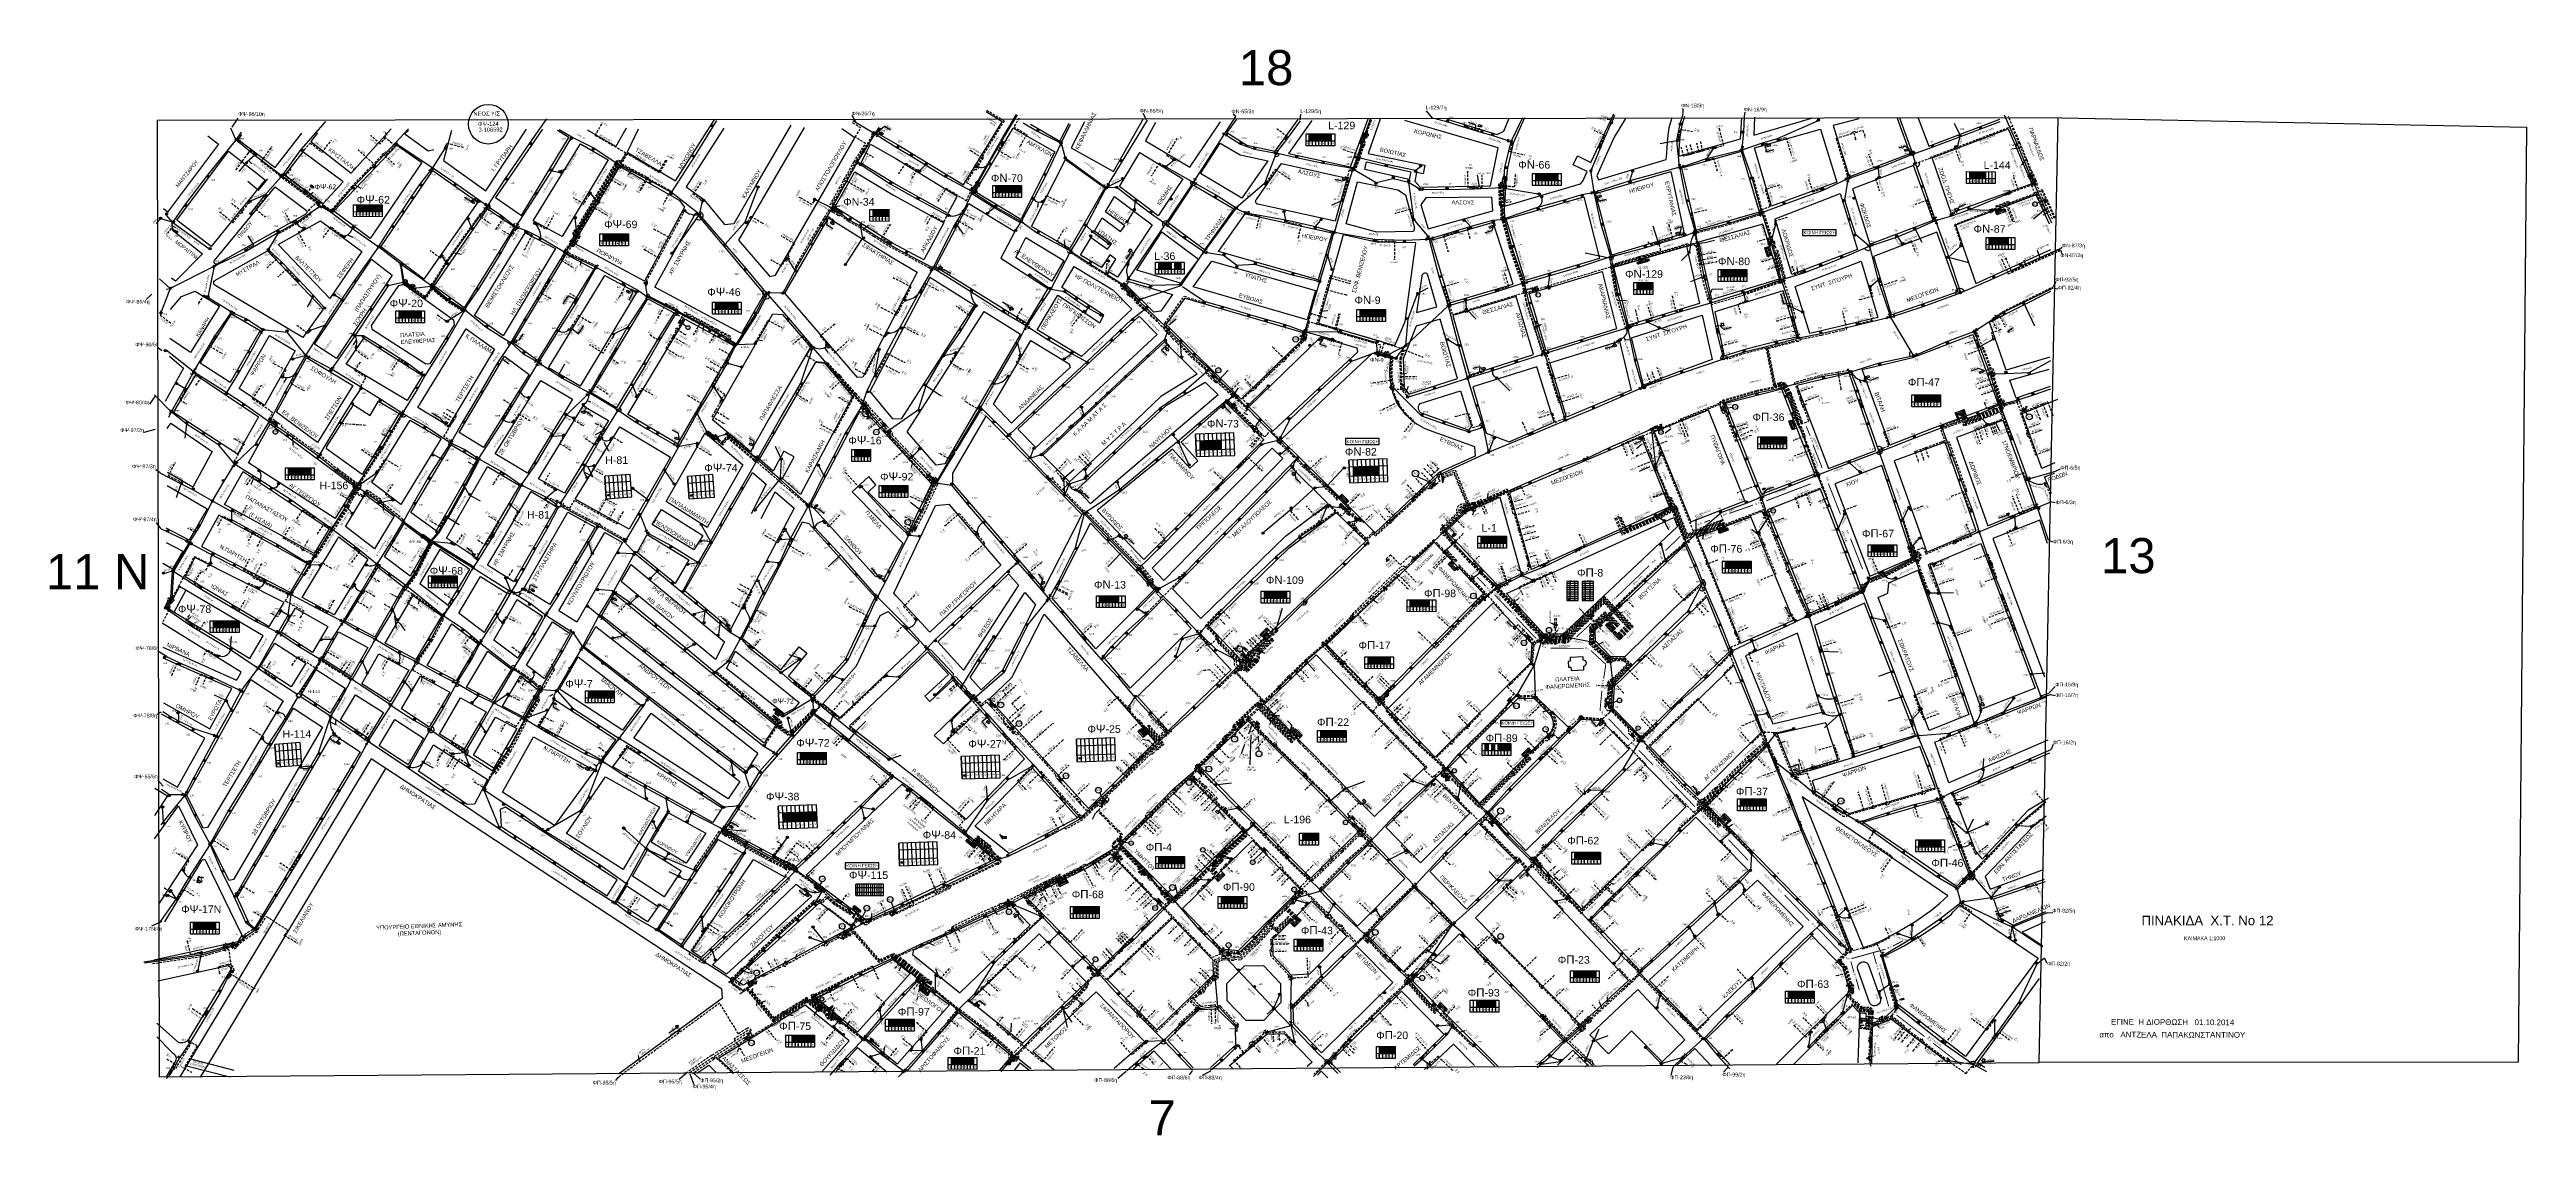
# Model space of a CAD drawing. Header units: millimetres. Extents: x 1421 to 13344, y 800 to 1949.
# Drawn here: x 10724 to 13344, y 800 to 1949 of the extents above; entities outside this region: 2.
import ezdxf
from ezdxf.enums import TextEntityAlignment as Align

# ---------------------------------------------------------------- set-up
doc = ezdxf.new("R2010")
doc.units = ezdxf.units.MM
doc.linetypes.add('DASHED', pattern=[19.05, 12.7, -6.35])
for name, color, linetype in [('Layer2', 7, 'Continuous'), ('Link Box 4 Διευθύνσεων', 7, 'Continuous'), ('Pillar', 7, 'Continuous'), ('Pillar OTE', 7, 'Continuous'), ('Pillar Δημοτικού Φωτισμού', 7, 'Continuous'), ('Άγνωστα', 7, 'Continuous'), ('Ασφαλειοκιβώτια Χ.Τ 6 αναχωρήσεων', 7, 'Continuous'), ('Ασφαλειοκιβώτια Χ.Τ 9 αναχωρήσεων', 7, 'Continuous'), ('Γυμνά εναέρια ΧΤ (3Φ)   4x16AL', 7, 'Continuous'), ('Γυμνά εναέρια ΧΤ (3Φ)   4x16CU', 7, 'Continuous'), ('Γυμνά εναέρια ΧΤ (3Φ)   4x35CU', 7, 'Continuous'), ('Γυμνά εναέρια ΧΤ (3Φ)   4x50CU', 7, 'Continuous'), ('Γυμνά εναέρια ΧΤ και ΦΟΠ (3Φ)   4x50+16AL', 7, 'Continuous'), ('Διαφημιστική πινακίδα', 7, 'Continuous'), ('Εναέρια παροχή ΧΤ 4x16', 7, 'SYN_LINE'), ('Εναέρια παροχή ΧΤ 4x25', 7, 'SYN_LINE'), ('Επίτονοι', 7, 'Continuous'), ('Επιγραφές - Σχήματα', 7, 'Continuous'), ('Επιτοίχιο Κουτί', 7, 'Continuous'), ('Κάμερα', 7, 'Continuous'), ('Καλωδια Χ.Τ 3x95+35', 7, 'DASHED'), ('Καλωδια Χ.Τ. 3x50+35', 7, 'Continuous'), ('Καλωδια ΧΤ  3X95+50', 7, 'Continuous'), ('Καλώδια ΧΤ   15AL', 7, 'DASHED'), ('Καλώδια ΧΤ   3x150+50CU', 7, 'DASHED'), ('Καλώδια ΧΤ   3x150+70AL', 7, 'DASHED'), ('Καλώδια ΧΤ   3x150AL+50CU', 7, 'DASHED'), ('Μηχανική τομή', 7, 'Continuous'), ('Περίπτερο', 7, 'Continuous'), ('Πλεκτός Στύλος', 7, 'Continuous'), ('Στύλος Ξύλινος', 7, 'Continuous'), ('Στύλος Ξύλινος @ 1', 7, 'Continuous'), ('Στύλος ΦΜ', 7, 'Continuous'), ('Στύλος ΦΜ @ 1', 7, 'Continuous'), ('Συνδέσεις', 7, 'Continuous'), ('Συνεστραμμένα ΧΤ   3x70+54.6+25 AL', 7, 'SYN_LINE'), ('Συνεστραμμένα ΧΤ   4x120+25 AL', 7, 'SYN_LINE'), ('Τομή', 7, 'Continuous'), ('Υπογεια Καλωδια Δικτυου ΧΤ 4X25', 7, 'DASHED'), ('Υποσταθμός εναέριος 2 στύλων', 7, 'Continuous'), ('Υποσταθμός πόλεως', 7, 'Continuous'), ('Υπόβαθρο ΔΕΗ', 7, 'Continuous'), ('Υπόγεια Καλώδια Δικτύου ΧΤ   .04', 7, 'DASHED'), ('Υπόγεια Καλώδια Δικτύου ΧΤ   .075', 7, 'DASHED'), ('Υπόγεια Καλώδια Δικτύου ΧΤ   .10', 7, 'DASHED'), ('Υπόγεια Καλώδια Δικτύου ΧΤ   .15', 7, 'DASHED'), ('Υπόγεια καλώδια Παροχών ΧΤ   .0225', 7, 'DASHED'), ('Υπόγεια καλώδια Παροχών ΧΤ   .10', 7, 'DASHED'), ('Υπόγεια καλώδια Παροχών ΧΤ   4x16AL', 7, 'DASHED'), ('Υπόγεια καλώδια Παροχών ΧΤ   4x50AL', 7, 'DASHED'), ('Υπόγεια καλώδια Παροχών ΧΤ   4x6', 7, 'DASHED')]:
    doc.layers.add(name, color=color, linetype=linetype)
doc.styles.add('arial', font='ARIAL.TTF')
doc.styles.get("Standard").update_dxf_attribs({"font": 'ARIAL.TTF'})
doc.linetypes.add('SYN_LINE', pattern='A,0.5,-0.0001,["/\\/\\/\\/",Standard,S=0.1,R=0,X=0,Y=-0.05],-0.25', length=0.7501)
doc.dimstyles.new('ISO-25', dxfattribs={"dimtxt": 2.5, "dimasz": 2.5, "dimexe": 1.25, "dimexo": 0.625, "dimtad": 1, "dimtxsty": 'Standard', "dimcen": 2.5, "dimadec": 0, "dimazin": 0, "dimtfac": 1, "dimtmove": 0, "dimatfit": 3, "dimfxl": 1, "dimarcsym": 0})
doc.dimstyles.get("Standard").update_dxf_attribs({"dimtxt": 0.18, "dimasz": 0.18, "dimexe": 0.18, "dimexo": 0.0625, "dimgap": 0.09, "dimtad": 0, "dimtih": 1, "dimtoh": 1, "dimdec": 4, "dimzin": 0, "dimdsep": 46, "dimtxsty": 'Standard', "dimcen": 0.09, "dimaunit": 2, "dimazin": 0, "dimtfac": 1, "dimtdec": 4, "dimtofl": 0, "dimtmove": 0, "dimatfit": 3, "dimfxl": 1, "dimtolj": 1, "dimtzin": 0, "dimarcsym": 0})

# ---------------------------------------------------------------- blocks, each defined once
blk = doc.blocks.new('ΥΠΑΡΧΩΝ ΤΣΙΜΕΝΤΕΝΙΟΣ ΣΤΥΛΟΣ')
at = {"layer": 'Στύλος ΦΜ'}
blk.add_hatch(color=7, dxfattribs=at).paths.add_polyline_path([(-1.3, -2.3, 0.574793), (2.6, 0, 0.268822), (1.3, 2.3)])
at = {"layer": 'Στύλος ΦΜ', "color": 7}
blk.add_line((-1.3, -2.3), (1.3, 2.3), dxfattribs=at)
blk.add_circle((0, 0), 2.62, dxfattribs=at)
at = {"layer": 'Στύλος ΦΜ', "flags": 4}
for tag, p in [('ΤΥΠΟΣ', (-4.9, 3)), ('ΑΡΙΘΜΟΣ', (-4.7, 8.1))]:
    blk.add_attdef(tag, p, '', height=4, dxfattribs=at)
blk = doc.blocks.new('LINK BOX 4 ΑΝΑΧΩΡΗΣΕΩΝ')
at = {"layer": 'Link Box 4 Διευθύνσεων', "ltscale": 40}
blk.add_hatch(color=256, dxfattribs=at).paths.add_polyline_path([(-3.5, 0), (-3.5, -4.7), (3.5, -4.7), (3.5, 0)])
for p, q in [((-3.5, 0), (-5.3, 0)), ((5.3, 0), (3.5, 0)), ((-3.5, -4.7), (-5.3, -4.7)), ((5.3, -4.7), (3.5, -4.7))]:
    blk.add_line(p, q, dxfattribs=at)
blk.add_lwpolyline([(-3.5, -4.7), (-3.5, 0), (3.5, 0), (3.5, -4.7)], close=True, dxfattribs=at)
blk = doc.blocks.new('ΑΣΦΑΛΕΙΟΚΙΒΩΤΙΟ ΥΠΟΣΤΑΘΜΟΥ 9 ΑΝΑΧΩΡΗΣΕΩΝ')
at = {"layer": 'Ασφαλειοκιβώτια Χ.Τ 9 αναχωρήσεων', "ltscale": 40}
for p, q in [((-23.8, 40.4), (24, 40.4)), ((-23.8, 31.4), (24, 31.4)), ((-23.8, 22.4), (24, 22.4)), ((-23.8, 13.4), (24, 13.4)), ((-23.8, 4.4), (24, 4.4)), ((-9.7, 40.4), (-9.7, -40.6)), ((9.9, 40.4), (9.9, -40.6)), ((-23.8, -4.6), (24, -4.6)), ((-23.8, -13.6), (24, -13.6)), ((-23.8, -22.6), (24, -22.6)), ((-23.8, -31.6), (24, -31.6))]:
    blk.add_line(p, q, dxfattribs=at)
at = {"layer": 'Ασφαλειοκιβώτια Χ.Τ 9 αναχωρήσεων'}
blk.add_lwpolyline([(-23.8, -40.6), (24, -40.6), (24, 40.4), (-23.8, 40.4)], close=True, dxfattribs=at)
for s, p in [('4', (-18.1, 7)), ('2', (-18.1, 25.1)), ('3', (-18.1, 16)), ('5', (-18.1, -2.1)), ('1', (-18.1, 33.6)), ('6', (-18.1, -11.2)), ('7', (-18.1, -19.4)), ('8', (-18.1, -29.1)), ('9', (-18.1, -37.8))]:
    blk.add_text(s, height=3.6, dxfattribs=at).set_placement(p)
at = {"layer": 'Ασφαλειοκιβώτια Χ.Τ 9 αναχωρήσεων', "ltscale": 40}
for tag, height, p in [('ΟΝΟΜΑ', 5, (-0.2, 44.3)), ('ΚΕΙΜΕΝΟ 1', 2, (17.1, 35.6)), ('ΚΕΙΜΕΝΟ 2', 2, (17.1, 26.9)), ('ΚΕΙΜΕΝΟ 3', 2, (17.1, 17.7)), ('ΚΕΙΜΕΝΟ 4', 2, (17.1, 8.7)), ('ΚΕΙΜΕΝΟ 5', 2, (17.1, -0.1)), ('ΣΧ', 2, (-0.1, -42.6)), ('ΚΕΙΜΕΝΟ 6', 2, (17.1, -9.1)), ('ΚΕΙΜΕΝΟ 7', 2, (17.1, -18.1)), ('ΚΕΙΜΕΝΟ 8', 2, (17.1, -26.9)), ('ΚΕΙΜΕΝΟ 9', 2, (17.1, -36))]:
    blk.add_attdef(tag, text='', height=height, dxfattribs=at).set_placement(p, align=Align.MIDDLE_CENTER)
blk = doc.blocks.new('ΑΣΦΑΛΕΙΟΚΙΒΩΤΙΟ ΥΠΟΣΤΑΘΜΟΥ 6 ΑΝΑΧΩΡΗΣΕΩΝ')
at = {"layer": 'Ασφαλειοκιβώτια Χ.Τ 6 αναχωρήσεων', "ltscale": 40}
for p, q in [((-23.9, 27), (23.9, 27)), ((-23.9, 18), (23.9, 18)), ((-23.9, 9), (23.9, 9)), ((-23.9, 0), (23.9, 0)), ((-9.8, 27), (-9.8, -27)), ((9.8, 27), (9.8, -27)), ((-23.9, -9), (23.9, -9)), ((-23.9, -18), (23.9, -18))]:
    blk.add_line(p, q, dxfattribs=at)
at = {"layer": 'Ασφαλειοκιβώτια Χ.Τ 6 αναχωρήσεων'}
blk.add_lwpolyline([(-23.9, -27), (23.9, -27), (23.9, 27), (-23.9, 27)], close=True, dxfattribs=at)
for s, p in [('2', (-18.2, 11.7)), ('3', (-18.2, 2.6)), ('1', (-18.2, 20.3)), ('4', (-18.2, -6.4)), ('5', (-18.2, -15.4)), ('6', (-18.2, -24.6))]:
    blk.add_text(s, height=3.6, dxfattribs=at).set_placement(p)
at = {"layer": 'Ασφαλειοκιβώτια Χ.Τ 6 αναχωρήσεων', "ltscale": 40}
for tag, height, p in [('ΟΝΟΜΑ', 5, (-0.3, 31.7)), ('ΚΕΙΜΕΝΟ 1', 2, (17, 22.4)), ('ΚΕΙΜΕΝΟ 2', 2, (17, 13.7)), ('ΚΕΙΜΕΝΟ 3', 2, (17, 4.3)), ('ΣΧ', 2, (-0.2, -29.2)), ('ΚΕΙΜΕΝΟ 4', 2, (17, -4.7)), ('ΚΕΙΜΕΝΟ 5', 2, (17, -13.5)), ('ΚΕΙΜΕΝΟ 6', 2, (17, -22.4))]:
    blk.add_attdef(tag, text='', height=height, dxfattribs=at).set_placement(p, align=Align.MIDDLE_CENTER)
blk = doc.blocks.new('ΥΠΟΣΤΑΘΜΟΣ ΠΟΛΕΩΣ')
at = {"layer": 'Υποσταθμός πόλεως', "linetype": 'Continuous', "ltscale": 40}
blk.add_lwpolyline([(-8.6, 2.8), (8.6, 2.8), (8.6, -2.8), (-8.6, -2.8)], close=True, dxfattribs=at)
for points in [[(-5.8, 0), (-8.6, 2.8)], [(5.8, 0), (8.6, 2.8)], [(-8.6, -2.8), (-5.8, 0)], [(-5.8, 0), (5.8, 0)], [(8.6, -2.8), (5.8, 0)]]:
    blk.add_lwpolyline(points, dxfattribs=at)
at = {"layer": 'Υποσταθμός πόλεως', "linetype": 'SYN_LINE', "ltscale": 40, "flags": 1}
for tag, p in [('ΜΕΤΑΣΧΗΜΑΤΙΣΜΟΣ', (10.6, 2.4)), ('ΙΣΧΥΣ', (10.6, -0.4)), ('ΑΡΙΘΜΟΣ', (10.7, -3.1))]:
    blk.add_attdef(tag, p, '', height=1.8, dxfattribs=at)
blk = doc.blocks.new('ΥΠΟΣΤΑΘΜΟΣ ΕΝΑΕΡΙΟΣ ΕΠΙ 2 ΣΤΥΛΩΝ')
at = {"layer": 'Υποσταθμός εναέριος 2 στύλων', "linetype": 'Continuous'}
for points in [[(-12, -2.1, 0.574793), (-8.5, -0.1, 0.268822), (-9.6, 2)], [(9.7, -2.1, 0.574793), (13.2, -0.1, 0.268822), (12, 1.9)]]:
    blk.add_hatch(color=256, dxfattribs=at).paths.add_polyline_path(points)
for p, q in [((-12, -2.1), (-9.6, 2)), ((9.7, -2.1), (12, 1.9))]:
    blk.add_line(p, q, dxfattribs=at)
for centre in [(-10.8, -0.1), (10.8, -0.1)]:
    blk.add_circle(centre, 2.36, dxfattribs=at)
at = {"layer": 'Υποσταθμός πόλεως', "linetype": 'Continuous', "ltscale": 40}
blk.add_lwpolyline([(-8.6, 2.8), (8.6, 2.8), (8.6, -2.8), (-8.6, -2.8)], close=True, dxfattribs=at)
for points in [[(-5.8, 0), (-8.6, 2.8)], [(-8.6, -2.8), (-5.8, 0)], [(-5.8, 0), (5.8, 0)], [(5.8, 0), (8.6, 2.8)], [(8.6, -2.8), (5.8, 0)]]:
    blk.add_lwpolyline(points, dxfattribs=at)
at = {"layer": 'Υποσταθμός εναέριος 2 στύλων', "ltscale": 40, "flags": 1}
for tag, p in [('ΜΕΤΑΣΧΗΜΑΤΙΣΜΟΣ', (14.1, 2.5)), ('ΙΣΧΥΣ', (14.1, -0.3)), ('ΑΡΙΘΜΟΣ', (14.2, -3))]:
    blk.add_attdef(tag, p, '', height=1.8, dxfattribs=at)
blk = doc.blocks.new('PILLAR YPOSTATHMOU')
at = {"layer": 'Περίπτερο', "ltscale": 40}
for points in [[(540.4, 2525.1), (540.4, 2526), (541.5, 2526)], [(541.6, 2523.5), (540.4, 2523.5), (540.4, 2524.9)], [(541.8, 2526), (542.9, 2526), (542.9, 2524.9)], [(542.9, 2524.6), (542.9, 2523.5), (541.9, 2523.5)]]:
    blk.add_lwpolyline(points, dxfattribs=at)
blk = doc.blocks.new('_ΣΥΝΔΕΣΗ')
at = {"layer": 'Συνδέσεις', "linetype": 'SYN_LINE', "ltscale": 40}
blk.add_hatch(color=256, dxfattribs=at).paths.add_polyline_path([(0.5, 0, 1), (-0.5, 0, 1)])
at = {"layer": 'Συνδέσεις'}
blk.add_circle((0, 0), 0.5, dxfattribs=at)
blk = doc.blocks.new('ΜΗΧΑΝΙΚΗ ΤΟΜΗ')
at = {"layer": 'Μηχανική τομή', "ltscale": 40}
for p, q in [((-2, 1), (2, 1)), ((2, 0), (-2, 0))]:
    blk.add_line(p, q, dxfattribs=at)
blk = doc.blocks.new('ΤΟΜΗ')
at = {"layer": 'Τομή', "ltscale": 40}
for p, q in [((-6, 0), (6, 0)), ((6, -2), (-6, -2))]:
    blk.add_line(p, q, dxfattribs=at)
blk = doc.blocks.new('τομή_')
at = {"layer": 'Επιγραφές - Σχήματα'}
for p, q in [((-1.3, -0.2), (0.1, 0.7)), ((-1.1, -0.5), (0.3, 0.5)), ((-0.7, 0.6), (-0.3, -0.4))]:
    blk.add_line(p, q, dxfattribs=at)
blk = doc.blocks.new('PINAKAKI13ORIZ')
at = {"layer": 'Ασφαλειοκιβώτια Χ.Τ 9 αναχωρήσεων', "ltscale": 40}
for p, q in [((1638.1, 65.2), (1638.1, 77.2)), ((1638.1, 73.6), (1658.4, 73.6)), ((1638.1, 68.7), (1658.4, 68.7)), ((1640.4, 65.2), (1640.4, 77.2)), ((1642.6, 65.2), (1642.6, 77.2)), ((1644.9, 65.2), (1644.9, 77.2)), ((1647.1, 65.2), (1647.1, 77.2)), ((1647.1, 73.6), (1667.4, 73.6)), ((1647.1, 68.7), (1667.4, 68.7)), ((1649.4, 65.2), (1649.4, 77.2)), ((1651.6, 65.2), (1651.6, 77.2)), ((1653.9, 65.2), (1653.9, 77.2)), ((1656.1, 65.2), (1656.1, 77.2)), ((1660.6, 65.2), (1660.6, 77.2)), ((1662.9, 65.2), (1662.9, 77.2)), ((1665.1, 65.2), (1665.1, 77.2))]:
    blk.add_line(p, q, dxfattribs=at)
at = {"layer": 'Ασφαλειοκιβώτια Χ.Τ 9 αναχωρήσεων'}
for points in [[(1649.4, 77.2), (1638.1, 77.2), (1638.1, 65.2), (1649.4, 65.2)], [(1658.4, 65.2), (1658.4, 77.2), (1649.4, 77.2)], [(1649.4, 65.2), (1658.4, 65.2)], [(1667.4, 65.2), (1667.4, 77.2), (1658.4, 77.2)], [(1658.4, 65.2), (1667.4, 65.2)]]:
    blk.add_lwpolyline(points, dxfattribs=at)
for s, p in [('1', (1638.9, 66.5)), ('2', (1641.1, 66.5)), ('3', (1643.3, 66.5)), ('4', (1645.6, 66.5)), ('5', (1647.8, 66.5)), ('6', (1650.1, 66.5)), ('7', (1652.2, 66.5)), ('8', (1654.6, 66.5)), ('9', (1656.8, 66.5)), ('10', (1659.1, 66.5)), ('11', (1661.2, 66.5)), ('12', (1663.6, 66.5)), ('13', (1665.8, 66.5))]:
    blk.add_text(s, height=0.9, dxfattribs=at).set_placement(p)
blk = doc.blocks.new('ΥΠΟΣΤΑΘΜΟΣ ΠΟΛΕΩΣ 13 ΑΝΑΧΩΡΗΣΕΩΝ')
at = {"layer": 'Υποσταθμός πόλεως', "ltscale": 40}
for p, q in [((-11.1, -2.8), (-11.1, -4)), ((-9.5, -2.8), (-9.5, -4)), ((-7.8, -2.8), (-7.8, -4)), ((-6, -2.8), (-6, -4)), ((-4.1, -2.8), (-4.1, -4)), ((-2.3, -2.8), (-2.3, -4)), ((-0.4, -2.8), (-0.4, -4)), ((1.5, -2.8), (1.5, -4)), ((3.4, -2.8), (3.4, -4)), ((5.4, -2.8), (5.4, -4)), ((7.3, -2.8), (7.3, -4)), ((9.3, -2.8), (9.3, -4)), ((11.1, -2.8), (11.1, -4))]:
    blk.add_line(p, q, dxfattribs=at)
blk.add_lwpolyline([(-11.4, 2.8), (11.4, 2.8), (11.4, -2.8), (-11.4, -2.8)], close=True, dxfattribs=at)
for points in [[(-8.6, 0), (-11.4, 2.8)], [(-11.4, -2.8), (-8.6, 0)], [(-8.6, 0), (8.6, 0)], [(8.6, 0), (11.4, 2.8)], [(11.4, -2.8), (8.6, 0)]]:
    blk.add_lwpolyline(points, dxfattribs=at)
at = {"layer": 'Υποσταθμός πόλεως', "linetype": 'SYN_LINE', "ltscale": 40, "flags": 1}
for tag, p in [('ΜΕΤΑΣΧΗΜΑΤΙΣΜΟΣ', (12.2, 1.7)), ('ΙΣΧΥΣ', (12.2, -1.1)), ('ΑΡΙΘΜΟΣ', (12.3, -3.8))]:
    blk.add_attdef(tag, p, '', height=1.8, dxfattribs=at)
blk = doc.blocks.new('ΥΠΟΣΤΑΘΜΟΣ ΠΟΛΕΩΣ 8 ΑΝΑΧΩΡΗΣΕΩΝ')
at = {"layer": 'Υποσταθμός πόλεως', "linetype": 'Continuous', "ltscale": 40}
for p, q in [((-8.2, -2.8), (-8.2, -4)), ((-5.9, -2.8), (-5.9, -4)), ((-3.5, -2.8), (-3.5, -4)), ((-1.3, -2.8), (-1.3, -4)), ((1.2, -2.8), (1.2, -4)), ((3.6, -2.8), (3.6, -4)), ((6, -2.8), (6, -4)), ((8.2, -2.8), (8.2, -4))]:
    blk.add_line(p, q, dxfattribs=at)
blk.add_lwpolyline([(-8.6, 2.8), (8.6, 2.8), (8.6, -2.8), (-8.6, -2.8)], close=True, dxfattribs=at)
for points in [[(-5.8, 0), (-8.6, 2.8)], [(5.8, 0), (8.6, 2.8)], [(-8.6, -2.8), (-5.8, 0)], [(-5.8, 0), (5.8, 0)], [(8.6, -2.8), (5.8, 0)]]:
    blk.add_lwpolyline(points, dxfattribs=at)
at = {"layer": 'Υποσταθμός πόλεως', "linetype": 'SYN_LINE', "ltscale": 40, "flags": 1}
for tag, p in [('ΜΕΤΑΣΧΗΜΑΤΙΣΜΟΣ', (9.6, 1.4)), ('ΙΣΧΥΣ', (9.6, -1.4)), ('ΑΡΙΘΜΟΣ', (9.7, -4.1))]:
    blk.add_attdef(tag, p, '', height=1.8, dxfattribs=at)
blk = doc.blocks.new('TSONTA XT1')
at = {"ltscale": 40}
h = blk.add_hatch(color=256, dxfattribs=at)
h.dxf.hatch_style = 1
h.paths.add_polyline_path([(596, 2487.7), (597.1, 2488.8), (596, 2489.9), (594.9, 2488.8)])
blk.add_lwpolyline([(594.9, 2488.8), (596, 2489.9), (597.1, 2488.8), (596, 2487.7)], close=True, dxfattribs=at)
blk = doc.blocks.new('ΥΠΑΡΧΩΝ ΞΥΛΙΝΟΣ ΣΤΥΛΟΣ')
at = {"layer": 'Στύλος Ξύλινος'}
h = blk.add_hatch(color=7, dxfattribs=at)
h.paths.add_polyline_path([(-2.6, 0, 0.270008), (-1.3, -2.3), (1.3, 2.3, 0.576266)])
h.paths.add_polyline_path([(-1.3, -2.3, 0.574793), (2.6, 0, 0.268822), (1.3, 2.3)])
at = {"layer": 'Στύλος Ξύλινος', "color": 7}
blk.add_line((-1.3, -2.3), (1.3, 2.3), dxfattribs=at)
blk.add_circle((0, 0), 2.62, dxfattribs=at)
at = {"layer": 'Στύλος Ξύλινος', "flags": 4}
for tag, p in [('ΑΡΙΘΜΟΣ', (-4.9, 8.6)), ('ΤΥΠΟΣ', (-4.8, 3.4))]:
    blk.add_attdef(tag, p, '', height=4, dxfattribs=at)
blk = doc.blocks.new('ΥΠΟΣΤΑΘΜΟΣ ΠΟΛΕΩΣ 9 ΑΝΑΧΩΡΗΣΕΩΝ')
at = {"layer": 'Υποσταθμός πόλεως', "ltscale": 40}
for p, q in [((-9.6, -2.8), (-9.6, -4)), ((-7.1, -2.8), (-7.1, -4)), ((-4.8, -2.8), (-4.8, -4)), ((-2.4, -2.8), (-2.4, -4)), ((0.1, -2.8), (0.1, -4)), ((2.5, -2.8), (2.5, -4)), ((5, -2.8), (5, -4)), ((7.5, -2.8), (7.5, -4)), ((9.6, -2.8), (9.6, -4))]:
    blk.add_line(p, q, dxfattribs=at)
blk.add_lwpolyline([(-10, 2.8), (10, 2.8), (10, -2.8), (-10, -2.8)], close=True, dxfattribs=at)
for points in [[(-7.2, 0), (-10, 2.8)], [(-10, -2.8), (-7.2, 0)], [(-7.2, 0), (7.2, 0)], [(7.2, 0), (10, 2.8)], [(10, -2.8), (7.2, 0)]]:
    blk.add_lwpolyline(points, dxfattribs=at)
at = {"layer": 'Υποσταθμός πόλεως', "linetype": 'SYN_LINE', "ltscale": 40, "flags": 1}
for tag, p in [('ΜΕΤΑΣΧΗΜΑΤΙΣΜΟΣ', (10.8, 1.7)), ('ΙΣΧΥΣ', (10.8, -1.1)), ('ΑΡΙΘΜΟΣ', (10.9, -3.8))]:
    blk.add_attdef(tag, p, '', height=1.8, dxfattribs=at)
blk = doc.blocks.new('TETRAGWNOS STYLOS')
at = {"layer": 'Επιγραφές - Σχήματα', "ltscale": 20}
h = blk.add_hatch(color=256, dxfattribs=at)
h.dxf.hatch_style = 1
h.paths.add_polyline_path([(1780.5, 599.7), (1778.5, 597.7), (1780.5, 597.7)])
blk.add_lwpolyline([(1778.5, 599.7), (1780.5, 599.7), (1780.5, 597.7), (1778.5, 597.7)], close=True, dxfattribs=at)
blk = doc.blocks.new('STYLOS PLEKTOS')
at = {"ltscale": 40}
blk.add_lwpolyline([(731.8, 1613.6), (736.7, 1608.7), (731.8, 1608.7), (736.7, 1613.6)], dxfattribs=at)
at = {"layer": 'Διαφημιστική πινακίδα', "ltscale": 40}
blk.add_lwpolyline([(731.8, 1613.6), (736.7, 1613.6), (736.7, 1608.7), (731.8, 1608.7)], close=True, dxfattribs=at)
blk = doc.blocks.new('Pillar')
at = {"layer": 'Υποσταθμός πόλεως', "linetype": 'Continuous', "ltscale": 40}
blk.add_lwpolyline([(-9, 3), (9, 3), (9, -3), (-9, -3)], close=True, dxfattribs=at)
for points in [[(-6, 0), (-9, 3)], [(-9, -3), (-6, 0)], [(-6, 0), (6, 0)], [(6, 0), (9, 3)], [(9, -3), (6, 0)]]:
    blk.add_lwpolyline(points, dxfattribs=at)
at = {"layer": 'Pillar', "ltscale": 40}
blk.add_attdef('PILLAR', (-6, 4), '', height=2.52, dxfattribs=at)
blk = doc.blocks.new('ΕΠΙΤΟΝΟΣ')
at = {"layer": 'Επίτονοι', "lineweight": 40, "ltscale": 40}
blk.add_hatch(color=256, dxfattribs=at).paths.add_polyline_path([(-1.1, 6.5), (0, 9.1), (1.1, 6.5)])
for p, q in [((-1.1, 6.5), (0, 9.1)), ((1.1, 6.5), (-1.1, 6.5)), ((-1.1, 6.5), (0, 6.5)), ((0, 9.1), (1.1, 6.5)), ((0, 6.5), (0, 0))]:
    blk.add_line(p, q, dxfattribs=at)
blk = doc.blocks.new('PILLAR ΔΗΜΟΤΙΚΟΥ ΦΩΤΙΣΜΟΥ')
at = {"layer": 'Pillar Δημοτικού Φωτισμού', "ltscale": 40}
for p, q in [((-3.6, 2), (3.1, 2)), ((-3.6, -2), (-3.6, 2)), ((3.1, 2), (3.1, -2)), ((3.1, -2), (-3.6, -2))]:
    blk.add_line(p, q, dxfattribs=at)
at = {"layer": 'Pillar Δημοτικού Φωτισμού', "insert": (-2.1, 0.7), "char_height": 1.357, "width": 109.961, "attachment_point": 1}
blk.add_mtext('{\\fArial|b1|i0|c161|p34;ΠΔΦ}', dxfattribs=at)
blk = doc.blocks.new('ΕΠΙΤΟΙΧΙΟ ΚΟΥΤΙ')
at = {"layer": 'Επιτοίχιο Κουτί', "ltscale": 40}
blk.add_lwpolyline([(-2, 1), (2, 1), (2, -1), (-2, -1)], close=True, dxfattribs=at)
blk = doc.blocks.new('καμερα')
at = {"layer": 'Κάμερα', "ltscale": 40}
blk.add_lwpolyline([(0, 2.8), (2.8, 2.8), (2.8, 0), (0, 0)], close=True, dxfattribs=at)
blk.add_lwpolyline([(0.9, 1.4), (1.9, 1.4)], dxfattribs=at)
blk = doc.blocks.new('ΑΣΦΑΛΕΙΟΚΙΒΩΤΙΟ ΥΣ 9 ΑΝΑΧΩΡΗΣΕΩΝ')
at = {"layer": 'Ασφαλειοκιβώτια Χ.Τ 9 αναχωρήσεων', "ltscale": 40}
for p, q in [((1.3, -1.3), (-10.4, 0.8)), ((1.7, 0.9), (-10, 3)), ((2.1, 3.1), (-9.6, 5.2)), ((-9.3, -13.1), (-5.8, 6.8)), ((-4.5, -14), (-0.9, 6)), ((-1, -14.6), (-12.8, -12.5)), ((-0.6, -12.4), (-12.4, -10.3)), ((-0.2, -10.2), (-12, -8.1)), ((0.2, -7.9), (-11.6, -5.9)), ((0.6, -5.7), (-11.2, -3.6)), ((0.9, -3.5), (-10.8, -1.4))]:
    blk.add_line(p, q, dxfattribs=at)
at = {"layer": 'Ασφαλειοκιβώτια Χ.Τ 9 αναχωρήσεων'}
blk.add_lwpolyline([(2.5, 5.4), (-9.3, 7.4), (-12.8, -12.5), (-1, -14.6)], close=True, dxfattribs=at)
for s, p in [('7', (-8.7, 1.3)), ('8', (-8.4, 3.4)), ('9', (-8, 5.6)), ('1', (-11.1, -12.1)), ('2', (-10.7, -10)), ('3', (-10.3, -7.7)), ('4', (-10, -5.5)), ('5', (-9.5, -3.2)), ('6', (-9.2, -1))]:
    blk.add_text(s, height=0.9, rotation=350.6937, dxfattribs=at).set_placement(p)
at = {"layer": 'Ασφαλειοκιβώτια Χ.Τ 9 αναχωρήσεων', "ltscale": 40}
for tag, height, rotation, p in [('ΟΝΟΜΑ', 1.25, 350.2383, (-3.6, 7.4)), ('ΚΕΙΜΕΝΟ 7', 0.5, 350.6937, (0, 0.2)), ('ΚΕΙΜΕΝΟ 8', 0.5, 350.6937, (0.4, 2.6)), ('ΚΕΙΜΕΝΟ 9', 0.5, 350.6937, (0.7, 4.6)), ('ΣΧ', 0.5, 350.2383, (-7.3, -14)), ('ΚΕΙΜΕΝΟ 1', 0.5, 350.6937, (-2.4, -13)), ('ΚΕΙΜΕΝΟ 2', 0.5, 350.6937, (-2, -10.9)), ('ΚΕΙΜΕΝΟ 3', 0.5, 350.6937, (-1.6, -8.7)), ('ΚΕΙΜΕΝΟ 4', 0.5, 350.6937, (-1.2, -6.5)), ('ΚΕΙΜΕΝΟ 5', 0.5, 350.6937, (-0.8, -4.2)), ('ΚΕΙΜΕΝΟ 6', 0.5, 350.6937, (-0.4, -1.9))]:
    blk.add_attdef(tag, text='', height=height, rotation=rotation, dxfattribs=at).set_placement(p, align=Align.MIDDLE_CENTER)
blk = doc.blocks.new('PILLAR ΟΤΕ')
at = {"layer": 'Pillar OTE', "ltscale": 40}
blk.add_lwpolyline([(-3.3, 2), (3.4, 2), (3.4, -2), (-3.3, -2)], close=True, dxfattribs=at)
at = {"layer": 'Pillar OTE', "insert": (-1.8, 0.7), "char_height": 1.357, "width": 109.961, "attachment_point": 1}
blk.add_mtext('{\\fArial|b1|i0|c161|p34;OTE}', dxfattribs=at)
blk = doc.blocks.new('*D67')
at = {"layer": 'Defpoints', "color": 0, "linetype": 'DASHED', "ltscale": 0.2, "transparency": 16777216}
for p in [(12570.8, 1180.1), (12573.3, 1179.1), (12569.8, 1177.5)]:
    blk.add_point(p, dxfattribs=at)
at = {"layer": 'Υπόγεια καλώδια Παροχών ΧΤ   4x6', "color": 0, "linetype": 'DASHED', "lineweight": -2, "ltscale": 0.2, "transparency": 16777216}
for p, q in [((12570.9, 1180.1), (12573.4, 1179.1)), ((12573.2, 1179), (12572.8, 1178)), ((12569.8, 1177.4), (12572.4, 1176.4)), ((12572.3, 1176.7), (12572.7, 1177.6))]:
    blk.add_line(p, q, dxfattribs=at)
at = {"layer": 'Υπόγεια καλώδια Παροχών ΧΤ   4x6', "color": 0, "linetype": 'DASHED', "ltscale": 0.2, "transparency": 16777216}
for points in [[(12573.2, 1179), (12573.2, 1179), (12573.3, 1179.1)], [(12572.2, 1176.7), (12572.3, 1176.6), (12572.2, 1176.5)]]:
    blk.add_solid(points, dxfattribs=at)
at = {"layer": 'Υπόγεια καλώδια Παροχών ΧΤ   4x6', "color": 0, "linetype": 'DASHED', "ltscale": 0.2, "transparency": 16777216, "insert": (12572.7, 1177.8), "char_height": 0.18, "attachment_point": 5}
blk.add_mtext('\\A1;2.8419', dxfattribs=at)

msp = doc.modelspace()

# ---------------------------------------------------------------- hatches: boundary and pattern name
at = {"layer": 'Pillar OTE', "ltscale": 40}
h = msp.add_hatch(color=256, dxfattribs=at)
h.dxf.hatch_style = 1
h.paths.add_polyline_path([(12097.10798, 1810.99785), (12096.69499, 1810.93182), (12097.01394, 1810.65384)])
h = msp.add_hatch(color=256, dxfattribs=at)
h.dxf.hatch_style = 1
h.paths.add_polyline_path([(11542.5668, 1770.21642), (11543.12011, 1770.12352), (11542.83366, 1770.61349)])
h = msp.add_hatch(color=256, dxfattribs=at)
h.dxf.hatch_style = 1
h.paths.add_polyline_path([(11149.17992, 1553.00494), (11148.49056, 1553.10023), (11148.86333, 1552.50304)])
h = msp.add_hatch(color=256, dxfattribs=at)
h.dxf.hatch_style = 1
h.paths.add_polyline_path([(11594.53585, 1563.68748), (11594.36778, 1563.3045), (11594.77418, 1563.42217)])
h = msp.add_hatch(color=256, dxfattribs=at)
h.dxf.hatch_style = 1
h.paths.add_polyline_path([(11462.78749, 1524.74919), (11462.90312, 1525.15112), (11462.51599, 1524.98044)])
h = msp.add_hatch(color=256, dxfattribs=at)
h.dxf.hatch_style = 1
h.paths.add_polyline_path([(11060.70958, 1481.02165), (11060.62051, 1480.61301), (11060.99564, 1480.80868)])
h = msp.add_hatch(color=256, dxfattribs=at)
h.dxf.hatch_style = 1
h.paths.add_polyline_path([(12203.93701, 1430.50108), (12204.21836, 1431.04977), (12203.60984, 1430.91269)])
h = msp.add_hatch(color=256, dxfattribs=at)
h.dxf.hatch_style = 1
h.paths.add_polyline_path([(12362.70921, 1240.47764), (12362.85829, 1240.08687), (12363.06518, 1240.45593)])
h = msp.add_hatch(color=256, dxfattribs=at)
h.dxf.hatch_style = 1
h.paths.add_polyline_path([(11722.68748, 1099.70647), (11722.53362, 1099.31756), (11722.93541, 1099.45011)])
h = msp.add_hatch(color=256, dxfattribs=at)
h.dxf.hatch_style = 1
h.paths.add_polyline_path([(12783.32379, 1034.70024), (12784.13941, 1035.50694), (12782.98422, 1035.61761)])
h = msp.add_hatch(color=256, dxfattribs=at)
h.dxf.hatch_style = 1
h.paths.add_polyline_path([(12677.17098, 933.17604), (12676.77648, 933.31494), (12676.92427, 932.9185)])
h = msp.add_hatch(color=256, dxfattribs=at)
h.dxf.hatch_style = 1
h.paths.add_polyline_path([(11389.7025, 908.84987), (11389.07763, 909.2016), (11389.19512, 908.4795)])
at = {"layer": 'Άγνωστα'}
for color, points in [(1, [(11945.39514, 1535.5675), (11940.89781, 1535.4126), (11941.23609, 1525.59116), (11945.73342, 1525.74606)]), (5, [(11949.73783, 1535.6482), (11945.2405, 1535.4933), (11945.57877, 1525.67186), (11950.0761, 1525.82676)]), (30, [(11954.38186, 1535.96086), (11949.88453, 1535.80596), (11950.2228, 1525.98452), (11954.72014, 1526.13942)]), (85, [(11958.91796, 1536.07157), (11954.42063, 1535.91667), (11954.7589, 1526.09523), (11959.25623, 1526.25013)]), (6, [(11963.30466, 1536.14849), (11958.80733, 1535.99359), (11959.14561, 1526.17215), (11963.64294, 1526.32705)]), (2, [(12107.54595, 1507.93882), (12103.04862, 1507.78392), (12103.3869, 1497.96248), (12107.88423, 1498.11738)]), (151, [(12112.04329, 1508.09372), (12107.54595, 1507.93882), (12107.88423, 1498.11738), (12112.38156, 1498.27228)]), (5, [(12116.54062, 1508.24862), (12112.04329, 1508.09372), (12112.38156, 1498.27228), (12116.87889, 1498.42718)]), (30, [(12121.03795, 1508.40352), (12116.54062, 1508.24862), (12116.87889, 1498.42718), (12121.37623, 1498.58208)]), (6, [(12125.53529, 1508.55842), (12121.03795, 1508.40352), (12121.37623, 1498.58208), (12125.87356, 1498.73698)]), (85, [(12130.03262, 1508.71332), (12125.53529, 1508.55842), (12125.87356, 1498.73698), (12130.37089, 1498.89188)]), (27, [(11316.55732, 1476.6109), (11316.39571, 1478.90741), (11313.69134, 1478.71709), (11313.85296, 1476.42059)]), (30, [(11316.55732, 1476.6109), (11316.39571, 1478.90741), (11313.69134, 1478.71709), (11313.85296, 1476.42059)]), (2, [(11316.55732, 1476.6109), (11316.39571, 1478.90741), (11313.69134, 1478.71709), (11313.85296, 1476.42059)]), (151, [(11316.55732, 1476.6109), (11316.39571, 1478.90741), (11313.69134, 1478.71709), (11313.85296, 1476.42059)]), (1, [(11316.55732, 1476.6109), (11316.39571, 1478.90741), (11313.69134, 1478.71709), (11313.85296, 1476.42059)]), (2, [(11404.10943, 1476.32266), (11403.94782, 1478.61916), (11401.24346, 1478.42885), (11401.40507, 1476.13235)]), (30, [(11404.10943, 1476.32266), (11403.94782, 1478.61916), (11401.24346, 1478.42885), (11401.40507, 1476.13235)]), (85, [(11404.10943, 1476.32266), (11403.94782, 1478.61916), (11401.24346, 1478.42885), (11401.40507, 1476.13235)]), (5, [(11404.10943, 1476.32266), (11403.94782, 1478.61916), (11401.24346, 1478.42885), (11401.40507, 1476.13235)]), (6, [(11404.10943, 1476.32266), (11403.94782, 1478.61916), (11401.24346, 1478.42885), (11401.40507, 1476.13235)]), (85, [(10967.63071, 1192.82752), (10967.46909, 1195.12402), (10964.76473, 1194.93371), (10964.92634, 1192.6372)]), (6, [(10967.63071, 1192.82752), (10967.46909, 1195.12402), (10964.76473, 1194.93371), (10964.92634, 1192.6372)]), (2, [(10967.63071, 1192.82752), (10967.46909, 1195.12402), (10964.76473, 1194.93371), (10964.92634, 1192.6372)]), (27, [(11692.86232, 1180.00768), (11692.78308, 1182.3085), (11690.07363, 1182.21518), (11690.15288, 1179.91436)]), (30, [(11692.86232, 1180.00768), (11692.78308, 1182.3085), (11690.07363, 1182.21518), (11690.15288, 1179.91436)]), (6, [(11692.86232, 1180.00768), (11692.78308, 1182.3085), (11690.07363, 1182.21518), (11690.15288, 1179.91436)]), (85, [(11692.86232, 1180.00768), (11692.78308, 1182.3085), (11690.07363, 1182.21518), (11690.15288, 1179.91436)]), (5, [(11692.86232, 1180.00768), (11692.78308, 1182.3085), (11690.07363, 1182.21518), (11690.15288, 1179.91436)]), (2, [(11692.86232, 1180.00768), (11692.78308, 1182.3085), (11690.07363, 1182.21518), (11690.15288, 1179.91436)]), (133, [(11692.86232, 1180.00768), (11692.78308, 1182.3085), (11690.07363, 1182.21518), (11690.15288, 1179.91436)]), (62, [(11692.86232, 1180.00768), (11692.78308, 1182.3085), (11690.07363, 1182.21518), (11690.15288, 1179.91436)]), (1, [(11814.72248, 1198.21678), (11814.64324, 1200.5176), (11811.93379, 1200.42428), (11812.01304, 1198.12346)]), (62, [(11814.72248, 1198.21678), (11814.64324, 1200.5176), (11811.93379, 1200.42428), (11812.01304, 1198.12346)]), (151, [(11814.72248, 1198.21678), (11814.64324, 1200.5176), (11811.93379, 1200.42428), (11812.01304, 1198.12346)]), (85, [(11814.72248, 1198.21678), (11814.64324, 1200.5176), (11811.93379, 1200.42428), (11812.01304, 1198.12346)]), (173, [(11814.72248, 1198.21678), (11814.64324, 1200.5176), (11811.93379, 1200.42428), (11812.01304, 1198.12346)]), (2, [(11814.72248, 1198.21678), (11814.64324, 1200.5176), (11811.93379, 1200.42428), (11812.01304, 1198.12346)]), (30, [(11814.72248, 1198.21678), (11814.64324, 1200.5176), (11811.93379, 1200.42428), (11812.01304, 1198.12346)]), (6, [(11814.72248, 1198.21678), (11814.64324, 1200.5176), (11811.93379, 1200.42428), (11812.01304, 1198.12346)]), (2, [(11504.04016, 1141.90013), (11499.54283, 1141.74523), (11499.8811, 1131.92379), (11504.37843, 1132.07869)]), (30, [(11508.53749, 1142.05503), (11504.04016, 1141.90013), (11504.37843, 1132.07869), (11508.87577, 1132.23359)]), (1, [(11513.03483, 1142.20993), (11508.53749, 1142.05503), (11508.87577, 1132.23359), (11513.3731, 1132.38849)]), (85, [(11517.53216, 1142.36483), (11513.03483, 1142.20993), (11513.3731, 1132.38849), (11517.87043, 1132.54339)]), (6, [(11522.02949, 1142.51973), (11517.53216, 1142.36483), (11517.87043, 1132.54339), (11522.36777, 1132.69829)]), (173, [(11526.52683, 1142.67463), (11522.02949, 1142.51973), (11522.36777, 1132.69829), (11526.8651, 1132.85319)]), (151, [(11531.02416, 1142.82952), (11526.52683, 1142.67463), (11526.8651, 1132.85319), (11531.36243, 1133.00808)]), (27, [(11535.52149, 1142.98442), (11531.02416, 1142.82952), (11531.36243, 1133.00808), (11535.85977, 1133.16298)]), (5, [(11626.89393, 1088.10093), (11626.81468, 1090.40174), (11624.10524, 1090.30842), (11624.18448, 1088.00761)]), (1, [(11626.89393, 1088.10093), (11626.81468, 1090.40174), (11624.10524, 1090.30842), (11624.18448, 1088.00761)]), (27, [(11626.89393, 1088.10093), (11626.81468, 1090.40174), (11624.10524, 1090.30842), (11624.18448, 1088.00761)]), (6, [(11626.89393, 1088.10093), (11626.81468, 1090.40174), (11624.10524, 1090.30842), (11624.18448, 1088.00761)]), (2, [(11626.89393, 1088.10093), (11626.81468, 1090.40174), (11624.10524, 1090.30842), (11624.18448, 1088.00761)]), (133, [(11626.89393, 1088.10093), (11626.81468, 1090.40174), (11624.10524, 1090.30842), (11624.18448, 1088.00761)]), (85, [(11626.89393, 1088.10093), (11626.81468, 1090.40174), (11624.10524, 1090.30842), (11624.18448, 1088.00761)]), (30, [(11626.89393, 1088.10093), (11626.81468, 1090.40174), (11624.10524, 1090.30842), (11624.18448, 1088.00761)])]:
    msp.add_hatch(color=color, dxfattribs=at).paths.add_polyline_path(points)
at = {"layer": 'Άγνωστα', "linetype": 'DASHED', "ltscale": 0.2}
h = msp.add_hatch(color=2, dxfattribs=at)
h.dxf.hatch_style = 1
h.paths.add_polyline_path([(11834.54088, 1364.0333), (11837.98076, 1364.02996), (11837.98122, 1371.39368), (11834.54134, 1371.39389)])
h = msp.add_hatch(color=85, dxfattribs=at)
h.dxf.hatch_style = 1
h.paths.add_polyline_path([(11841.42079, 1371.39346), (11837.98122, 1371.39368), (11837.98076, 1364.02996), (11841.42032, 1364.02662)])
h = msp.add_hatch(color=5, dxfattribs=at)
h.dxf.hatch_style = 1
h.paths.add_polyline_path([(11844.71834, 1371.39326), (11841.42079, 1371.39346), (11841.42032, 1364.02662), (11844.71788, 1364.02342)])
h = msp.add_hatch(color=30, dxfattribs=at)
h.dxf.hatch_style = 1
h.paths.add_polyline_path([(11848.10388, 1364.02013), (11848.10434, 1371.39304), (11844.71834, 1371.39326), (11844.71788, 1364.02342)])
h = msp.add_hatch(color=151, dxfattribs=at)
h.dxf.hatch_style = 1
h.paths.add_polyline_path([(11848.10388, 1364.02013), (11851.50052, 1364.01683), (11851.50098, 1371.39283), (11848.10434, 1371.39304)])
h = msp.add_hatch(color=1, dxfattribs=at)
h.dxf.hatch_style = 1
h.paths.add_polyline_path([(11851.50052, 1364.01683), (11854.83757, 1364.01359), (11854.83803, 1371.39262), (11851.50098, 1371.39283)])
h = msp.add_hatch(color=62, dxfattribs=at)
h.dxf.hatch_style = 1
h.paths.add_polyline_path([(11900.68935, 1095.59639), (11897.24947, 1095.59661), (11897.24901, 1088.23602), (11900.68889, 1088.23268)])
h = msp.add_hatch(color=6, dxfattribs=at)
h.dxf.hatch_style = 1
h.paths.add_polyline_path([(11900.68889, 1088.23268), (11904.12845, 1088.22933), (11904.12892, 1095.59618), (11900.68935, 1095.59639)])
h = msp.add_hatch(color=2, dxfattribs=at)
h.dxf.hatch_style = 1
h.paths.add_polyline_path([(11904.12845, 1088.22933), (11907.42601, 1088.22613), (11907.42647, 1095.59597), (11904.12892, 1095.59618)])
h = msp.add_hatch(color=151, dxfattribs=at)
h.dxf.hatch_style = 1
h.paths.add_polyline_path([(11910.81247, 1095.59576), (11907.42647, 1095.59597), (11907.42601, 1088.22613), (11910.81201, 1088.22284)])
h = msp.add_hatch(color=1, dxfattribs=at)
h.dxf.hatch_style = 1
h.paths.add_polyline_path([(11910.81201, 1088.22284), (11914.20865, 1088.21955), (11914.20911, 1095.59554), (11910.81247, 1095.59576)])
h = msp.add_hatch(color=133, dxfattribs=at)
h.dxf.hatch_style = 1
h.paths.add_polyline_path([(11917.54616, 1095.59534), (11914.20911, 1095.59554), (11914.20865, 1088.21955), (11917.5457, 1088.2163)])
h = msp.add_hatch(color=85, dxfattribs=at)
h.dxf.hatch_style = 1
h.paths.add_polyline_path([(11917.5457, 1088.2163), (11920.93408, 1088.21301), (11920.93454, 1095.59512), (11917.54616, 1095.59534)])
h = msp.add_hatch(color=30, dxfattribs=at)
h.dxf.hatch_style = 1
h.paths.add_polyline_path([(11924.25464, 1095.59492), (11920.93454, 1095.59512), (11920.93408, 1088.21301), (11924.25418, 1088.20979)])
h = msp.add_hatch(color=133, dxfattribs=at)
h.dxf.hatch_style = 1
h.paths.add_polyline_path([(12047.25451, 1008.10511), (12043.81463, 1008.10533), (12043.81417, 1000.74474), (12047.25405, 1000.7414)])
h = msp.add_hatch(color=1, dxfattribs=at)
h.dxf.hatch_style = 1
h.paths.add_polyline_path([(12047.25405, 1000.7414), (12050.69361, 1000.73806), (12050.69407, 1008.1049), (12047.25451, 1008.10511)])
h = msp.add_hatch(color=30, dxfattribs=at)
h.dxf.hatch_style = 1
h.paths.add_polyline_path([(12050.69361, 1000.73806), (12053.99117, 1000.73485), (12053.99163, 1008.10469), (12050.69407, 1008.1049)])
h = msp.add_hatch(color=6, dxfattribs=at)
h.dxf.hatch_style = 1
h.paths.add_polyline_path([(12057.37763, 1008.10448), (12053.99163, 1008.10469), (12053.99117, 1000.73485), (12057.37717, 1000.73156)])
h = msp.add_hatch(color=85, dxfattribs=at)
h.dxf.hatch_style = 1
h.paths.add_polyline_path([(12057.37717, 1000.73156), (12060.77381, 1000.72827), (12060.77427, 1008.10427), (12057.37763, 1008.10448)])
h = msp.add_hatch(color=2, dxfattribs=at)
h.dxf.hatch_style = 1
h.paths.add_polyline_path([(12064.11132, 1008.10406), (12060.77427, 1008.10427), (12060.77381, 1000.72827), (12064.11086, 1000.72503)])
h = msp.add_hatch(color=5, dxfattribs=at)
h.dxf.hatch_style = 1
h.paths.add_polyline_path([(12064.11086, 1000.72503), (12067.49924, 1000.72173), (12067.4997, 1008.10384), (12064.11132, 1008.10406)])
h = msp.add_hatch(color=151, dxfattribs=at)
h.dxf.hatch_style = 1
h.paths.add_polyline_path([(12070.8198, 1008.10364), (12067.4997, 1008.10384), (12067.49924, 1000.72173), (12070.81934, 1000.71851)])
at = {"layer": 'Καλώδια ΧΤ   3x150+50CU', "linetype": 'DASHED', "ltscale": 0.2}
h = msp.add_hatch(color=2, dxfattribs=at)
h.dxf.hatch_style = 1
h.paths.add_polyline_path([(12059.66507, 1860.00127), (12056.22519, 1860.00149), (12056.22473, 1852.64089), (12059.66461, 1852.63755)])
h = msp.add_hatch(color=30, dxfattribs=at)
h.dxf.hatch_style = 1
h.paths.add_polyline_path([(12063.10464, 1860.00105), (12059.66507, 1860.00127), (12059.66461, 1852.63755), (12063.10417, 1852.63421)])
h = msp.add_hatch(color=133, dxfattribs=at)
h.dxf.hatch_style = 1
h.paths.add_polyline_path([(12066.40219, 1860.00085), (12063.10464, 1860.00105), (12063.10417, 1852.63421), (12066.40173, 1852.63101)])
h = msp.add_hatch(color=1, dxfattribs=at)
h.dxf.hatch_style = 1
h.paths.add_polyline_path([(12069.78819, 1860.00064), (12066.40219, 1860.00085), (12066.40173, 1852.63101), (12069.78773, 1852.62772)])
h = msp.add_hatch(color=85, dxfattribs=at)
h.dxf.hatch_style = 1
h.paths.add_polyline_path([(12073.18483, 1860.00042), (12069.78819, 1860.00064), (12069.78773, 1852.62772), (12073.18437, 1852.62442)])
h = msp.add_hatch(color=6, dxfattribs=at)
h.dxf.hatch_style = 1
h.paths.add_polyline_path([(12076.52188, 1860.00021), (12073.18483, 1860.00042), (12073.18437, 1852.62442), (12076.52142, 1852.62118)])
h = msp.add_hatch(color=5, dxfattribs=at)
h.dxf.hatch_style = 1
h.paths.add_polyline_path([(12079.91026, 1860), (12076.52188, 1860.00021), (12076.52142, 1852.62118), (12079.9098, 1852.61789)])
h = msp.add_hatch(color=85, dxfattribs=at)
h.dxf.hatch_style = 1
h.paths.add_polyline_path([(12299.23344, 1817.94272), (12295.79357, 1817.94294), (12295.79311, 1810.58235), (12299.23298, 1810.57901)])
h = msp.add_hatch(color=6, dxfattribs=at)
h.dxf.hatch_style = 1
h.paths.add_polyline_path([(12302.67301, 1817.94251), (12299.23344, 1817.94272), (12299.23298, 1810.57901), (12302.67255, 1810.57566)])
h = msp.add_hatch(color=1, dxfattribs=at)
h.dxf.hatch_style = 1
h.paths.add_polyline_path([(12305.97057, 1817.9423), (12302.67301, 1817.94251), (12302.67255, 1810.57566), (12305.97011, 1810.57246)])
h = msp.add_hatch(color=173, dxfattribs=at)
h.dxf.hatch_style = 1
h.paths.add_polyline_path([(12309.35657, 1817.94209), (12305.97057, 1817.9423), (12305.97011, 1810.57246), (12309.35611, 1810.56917)])
h = msp.add_hatch(color=133, dxfattribs=at)
h.dxf.hatch_style = 1
h.paths.add_polyline_path([(12312.75321, 1817.94187), (12309.35657, 1817.94209), (12309.35611, 1810.56917), (12312.75275, 1810.56588)])
h = msp.add_hatch(color=2, dxfattribs=at)
h.dxf.hatch_style = 1
h.paths.add_polyline_path([(12316.09026, 1817.94167), (12312.75321, 1817.94187), (12312.75275, 1810.56588), (12316.0898, 1810.56263)])
h = msp.add_hatch(color=27, dxfattribs=at)
h.dxf.hatch_style = 1
h.paths.add_polyline_path([(12319.47864, 1817.94145), (12316.09026, 1817.94167), (12316.0898, 1810.56263), (12319.47817, 1810.55934)])
h = msp.add_hatch(color=30, dxfattribs=at)
h.dxf.hatch_style = 1
h.paths.add_polyline_path([(12758.13724, 1819.93304), (12754.69736, 1819.93326), (12754.6969, 1812.57267), (12758.13678, 1812.56933)])
h = msp.add_hatch(color=151, dxfattribs=at)
h.dxf.hatch_style = 1
h.paths.add_polyline_path([(12761.57681, 1819.93283), (12758.13724, 1819.93304), (12758.13678, 1812.56933), (12761.57635, 1812.56599)])
h = msp.add_hatch(color=173, dxfattribs=at)
h.dxf.hatch_style = 1
h.paths.add_polyline_path([(12764.87436, 1819.93262), (12761.57681, 1819.93283), (12761.57635, 1812.56599), (12764.8739, 1812.56279)])
h = msp.add_hatch(color=6, dxfattribs=at)
h.dxf.hatch_style = 1
h.paths.add_polyline_path([(12768.26036, 1819.93241), (12764.87436, 1819.93262), (12764.8739, 1812.56279), (12768.2599, 1812.5595)])
h = msp.add_hatch(color=27, dxfattribs=at)
h.dxf.hatch_style = 1
h.paths.add_polyline_path([(12771.65701, 1819.9322), (12768.26036, 1819.93241), (12768.2599, 1812.5595), (12771.65654, 1812.5562)])
h = msp.add_hatch(color=151, dxfattribs=at)
h.dxf.hatch_style = 1
h.paths.add_polyline_path([(11052.48003, 1784.98258), (11049.04016, 1784.98279), (11049.0397, 1777.6222), (11052.47957, 1777.61886)])
h = msp.add_hatch(color=1, dxfattribs=at)
h.dxf.hatch_style = 1
h.paths.add_polyline_path([(11055.9196, 1784.98236), (11052.48003, 1784.98258), (11052.47957, 1777.61886), (11055.91914, 1777.61552)])
h = msp.add_hatch(color=133, dxfattribs=at)
h.dxf.hatch_style = 1
h.paths.add_polyline_path([(11059.21716, 1784.98216), (11055.9196, 1784.98236), (11055.91914, 1777.61552), (11059.2167, 1777.61232)])
h = msp.add_hatch(color=6, dxfattribs=at)
h.dxf.hatch_style = 1
h.paths.add_polyline_path([(11062.60316, 1784.98194), (11059.21716, 1784.98216), (11059.2167, 1777.61232), (11062.60269, 1777.60903)])
h = msp.add_hatch(color=5, dxfattribs=at)
h.dxf.hatch_style = 1
h.paths.add_polyline_path([(11065.9998, 1784.98173), (11062.60316, 1784.98194), (11062.60269, 1777.60903), (11065.99934, 1777.60573)])
h = msp.add_hatch(color=2, dxfattribs=at)
h.dxf.hatch_style = 1
h.paths.add_polyline_path([(11069.33685, 1784.98152), (11065.9998, 1784.98173), (11065.99934, 1777.60573), (11069.33639, 1777.60249)])
h = msp.add_hatch(color=30, dxfattribs=at)
h.dxf.hatch_style = 1
h.paths.add_polyline_path([(11072.72522, 1784.98131), (11069.33685, 1784.98152), (11069.33639, 1777.60249), (11072.72476, 1777.5992)])
h = msp.add_hatch(color=85, dxfattribs=at)
h.dxf.hatch_style = 1
h.paths.add_polyline_path([(11076.04532, 1784.9811), (11072.72522, 1784.98131), (11072.72476, 1777.5992), (11076.04486, 1777.59598)])
h = msp.add_hatch(color=1, dxfattribs=at)
h.dxf.hatch_style = 1
h.paths.add_polyline_path([(11728.2986, 1805.18539), (11724.85872, 1805.1856), (11724.85826, 1797.82501), (11728.29814, 1797.82167)])
h = msp.add_hatch(color=5, dxfattribs=at)
h.dxf.hatch_style = 1
h.paths.add_polyline_path([(11731.73817, 1805.18517), (11728.2986, 1805.18539), (11728.29814, 1797.82167), (11731.7377, 1797.81833)])
h = msp.add_hatch(color=173, dxfattribs=at)
h.dxf.hatch_style = 1
h.paths.add_polyline_path([(11735.03572, 1805.18497), (11731.73817, 1805.18517), (11731.7377, 1797.81833), (11735.03526, 1797.81513)])
h = msp.add_hatch(color=6, dxfattribs=at)
h.dxf.hatch_style = 1
h.paths.add_polyline_path([(11738.42172, 1805.18475), (11735.03572, 1805.18497), (11735.03526, 1797.81513), (11738.42126, 1797.81184)])
h = msp.add_hatch(color=30, dxfattribs=at)
h.dxf.hatch_style = 1
h.paths.add_polyline_path([(11741.81836, 1805.18454), (11738.42172, 1805.18475), (11738.42126, 1797.81184), (11741.8179, 1797.80854)])
h = msp.add_hatch(color=2, dxfattribs=at)
h.dxf.hatch_style = 1
h.paths.add_polyline_path([(11745.15541, 1805.18433), (11741.81836, 1805.18454), (11741.8179, 1797.80854), (11745.15495, 1797.8053)])
h = msp.add_hatch(color=133, dxfattribs=at)
h.dxf.hatch_style = 1
h.paths.add_polyline_path([(11748.54379, 1805.18412), (11745.15541, 1805.18433), (11745.15495, 1797.8053), (11748.54333, 1797.80201)])
h = msp.add_hatch(color=85, dxfattribs=at)
h.dxf.hatch_style = 1
h.paths.add_polyline_path([(11751.86389, 1805.18391), (11748.54379, 1805.18412), (11748.54333, 1797.80201), (11751.86343, 1797.79879)])
h = msp.add_hatch(color=30, dxfattribs=at)
h.dxf.hatch_style = 1
h.paths.add_polyline_path([(11598.3931, 1780.04083), (11594.95322, 1780.04104), (11594.95276, 1772.68045), (11598.39264, 1772.67711)])
h = msp.add_hatch(color=151, dxfattribs=at)
h.dxf.hatch_style = 1
h.paths.add_polyline_path([(11601.83266, 1780.04061), (11598.3931, 1780.04083), (11598.39264, 1772.67711), (11601.8322, 1772.67377)])
h = msp.add_hatch(color=1, dxfattribs=at)
h.dxf.hatch_style = 1
h.paths.add_polyline_path([(11605.13022, 1780.0404), (11601.83266, 1780.04061), (11601.8322, 1772.67377), (11605.12976, 1772.67057)])
h = msp.add_hatch(color=6, dxfattribs=at)
h.dxf.hatch_style = 1
h.paths.add_polyline_path([(11608.51622, 1780.04019), (11605.13022, 1780.0404), (11605.12976, 1772.67057), (11608.51576, 1772.66728)])
h = msp.add_hatch(color=5, dxfattribs=at)
h.dxf.hatch_style = 1
h.paths.add_polyline_path([(11611.91286, 1780.03998), (11608.51622, 1780.04019), (11608.51576, 1772.66728), (11611.9124, 1772.66398)])
h = msp.add_hatch(color=30, dxfattribs=at)
h.dxf.hatch_style = 1
h.paths.add_polyline_path([(11312.94154, 1754.27639), (11309.50167, 1754.2766), (11309.50121, 1746.91601), (11312.94108, 1746.91267)])
h = msp.add_hatch(color=133, dxfattribs=at)
h.dxf.hatch_style = 1
h.paths.add_polyline_path([(11316.38111, 1754.27617), (11312.94154, 1754.27639), (11312.94108, 1746.91267), (11316.38065, 1746.90933)])
h = msp.add_hatch(color=5, dxfattribs=at)
h.dxf.hatch_style = 1
h.paths.add_polyline_path([(11319.67867, 1754.27596), (11316.38111, 1754.27617), (11316.38065, 1746.90933), (11319.67821, 1746.90613)])
h = msp.add_hatch(color=6, dxfattribs=at)
h.dxf.hatch_style = 1
h.paths.add_polyline_path([(11323.06466, 1754.27575), (11319.67867, 1754.27596), (11319.67821, 1746.90613), (11323.0642, 1746.90284)])
h = msp.add_hatch(color=151, dxfattribs=at)
h.dxf.hatch_style = 1
h.paths.add_polyline_path([(11326.46131, 1754.27554), (11323.06466, 1754.27575), (11323.0642, 1746.90284), (11326.46085, 1746.89954)])
h = msp.add_hatch(color=85, dxfattribs=at)
h.dxf.hatch_style = 1
h.paths.add_polyline_path([(11329.79836, 1754.27533), (11326.46131, 1754.27554), (11326.46085, 1746.89954), (11329.79789, 1746.8963)])
h = msp.add_hatch(color=1, dxfattribs=at)
h.dxf.hatch_style = 1
h.paths.add_polyline_path([(11333.18673, 1754.27512), (11329.79836, 1754.27533), (11329.79789, 1746.8963), (11333.18627, 1746.89301)])
h = msp.add_hatch(color=2, dxfattribs=at)
h.dxf.hatch_style = 1
h.paths.add_polyline_path([(11336.50683, 1754.27491), (11333.18673, 1754.27512), (11333.18627, 1746.89301), (11336.50637, 1746.88978)])
h = msp.add_hatch(color=5, dxfattribs=at)
h.dxf.hatch_style = 1
h.paths.add_polyline_path([(12778.77215, 1750.29057), (12775.33227, 1750.29079), (12775.33181, 1742.9302), (12778.77169, 1742.92686)])
h = msp.add_hatch(color=1, dxfattribs=at)
h.dxf.hatch_style = 1
h.paths.add_polyline_path([(12782.21172, 1750.29036), (12778.77215, 1750.29057), (12778.77169, 1742.92686), (12782.21125, 1742.92352)])
h = msp.add_hatch(color=6, dxfattribs=at)
h.dxf.hatch_style = 1
h.paths.add_polyline_path([(12785.50927, 1750.29015), (12782.21172, 1750.29036), (12782.21125, 1742.92352), (12785.50881, 1742.92032)])
h = msp.add_hatch(color=85, dxfattribs=at)
h.dxf.hatch_style = 1
h.paths.add_polyline_path([(12788.89527, 1750.28994), (12785.50927, 1750.29015), (12785.50881, 1742.92032), (12788.89481, 1742.91703)])
h = msp.add_hatch(color=2, dxfattribs=at)
h.dxf.hatch_style = 1
h.paths.add_polyline_path([(12792.29191, 1750.28973), (12788.89527, 1750.28994), (12788.89481, 1742.91703), (12792.29145, 1742.91373)])
h = msp.add_hatch(color=133, dxfattribs=at)
h.dxf.hatch_style = 1
h.paths.add_polyline_path([(12795.62896, 1750.28952), (12792.29191, 1750.28973), (12792.29145, 1742.91373), (12795.6285, 1742.91049)])
h = msp.add_hatch(color=1, dxfattribs=at)
h.dxf.hatch_style = 1
h.paths.add_polyline_path([(11900.48575, 1724.2582), (11897.04588, 1724.25841), (11897.04542, 1716.89782), (11900.48529, 1716.89448)])
h = msp.add_hatch(color=6, dxfattribs=at)
h.dxf.hatch_style = 1
h.paths.add_polyline_path([(11903.92532, 1724.25798), (11900.48575, 1724.2582), (11900.48529, 1716.89448), (11903.92486, 1716.89114)])
h = msp.add_hatch(color=85, dxfattribs=at)
h.dxf.hatch_style = 1
h.paths.add_polyline_path([(11907.22288, 1724.25778), (11903.92532, 1724.25798), (11903.92486, 1716.89114), (11907.22242, 1716.88794)])
h = msp.add_hatch(color=2, dxfattribs=at)
h.dxf.hatch_style = 1
h.paths.add_polyline_path([(11910.60888, 1724.25756), (11907.22288, 1724.25778), (11907.22242, 1716.88794), (11910.60841, 1716.88465)])
h = msp.add_hatch(color=5, dxfattribs=at)
h.dxf.hatch_style = 1
h.paths.add_polyline_path([(11917.34257, 1724.25714), (11914.00552, 1724.25735), (11914.00506, 1716.88135), (11917.34211, 1716.87811)])
h = msp.add_hatch(color=62, dxfattribs=at)
h.dxf.hatch_style = 1
h.paths.add_polyline_path([(11920.73094, 1724.25693), (11917.34257, 1724.25714), (11917.34211, 1716.87811), (11920.73048, 1716.87482)])
h = msp.add_hatch(color=173, dxfattribs=at)
h.dxf.hatch_style = 1
h.paths.add_polyline_path([(12406.44746, 1702.66178), (12403.00758, 1702.662), (12403.00712, 1695.30141), (12406.447, 1695.29806)])
h = msp.add_hatch(color=30, dxfattribs=at)
h.dxf.hatch_style = 1
h.paths.add_polyline_path([(12409.88703, 1702.66157), (12406.44746, 1702.66178), (12406.447, 1695.29806), (12409.88656, 1695.29472)])
h = msp.add_hatch(color=1, dxfattribs=at)
h.dxf.hatch_style = 1
h.paths.add_polyline_path([(12413.18458, 1702.66136), (12409.88703, 1702.66157), (12409.88656, 1695.29472), (12413.18412, 1695.29152)])
h = msp.add_hatch(color=5, dxfattribs=at)
h.dxf.hatch_style = 1
h.paths.add_polyline_path([(12416.57058, 1702.66115), (12413.18458, 1702.66136), (12413.18412, 1695.29152), (12416.57012, 1695.28823)])
h = msp.add_hatch(color=85, dxfattribs=at)
h.dxf.hatch_style = 1
h.paths.add_polyline_path([(12416.57058, 1702.66115), (12416.57012, 1695.28823), (12419.96676, 1695.28493), (12419.96722, 1702.66093)])
h = msp.add_hatch(color=133, dxfattribs=at)
h.dxf.hatch_style = 1
h.paths.add_polyline_path([(12495.48515, 1716.37303), (12492.04528, 1716.37325), (12492.04482, 1709.01266), (12495.48469, 1709.00932)])
h = msp.add_hatch(color=62, dxfattribs=at)
h.dxf.hatch_style = 1
h.paths.add_polyline_path([(12498.92472, 1716.37282), (12495.48515, 1716.37303), (12495.48469, 1709.00932), (12498.92426, 1709.00598)])
h = msp.add_hatch(color=1, dxfattribs=at)
h.dxf.hatch_style = 1
h.paths.add_polyline_path([(12502.22228, 1716.37261), (12498.92472, 1716.37282), (12498.92426, 1709.00598), (12502.22182, 1709.00278)])
h = msp.add_hatch(color=173, dxfattribs=at)
h.dxf.hatch_style = 1
h.paths.add_polyline_path([(12505.60828, 1716.3724), (12502.22228, 1716.37261), (12502.22182, 1709.00278), (12505.60781, 1708.99949)])
h = msp.add_hatch(color=151, dxfattribs=at)
h.dxf.hatch_style = 1
h.paths.add_polyline_path([(12509.00492, 1716.37219), (12505.60828, 1716.3724), (12505.60781, 1708.99949), (12509.00446, 1708.99619)])
h = msp.add_hatch(color=30, dxfattribs=at)
h.dxf.hatch_style = 1
h.paths.add_polyline_path([(12512.34197, 1716.37198), (12509.00492, 1716.37219), (12509.00446, 1708.99619), (12512.3415, 1708.99295)])
h = msp.add_hatch(color=6, dxfattribs=at)
h.dxf.hatch_style = 1
h.paths.add_polyline_path([(12515.73034, 1716.37177), (12512.34197, 1716.37198), (12512.3415, 1708.99295), (12515.72988, 1708.98966)])
h = msp.add_hatch(color=2, dxfattribs=at)
h.dxf.hatch_style = 1
h.paths.add_polyline_path([(12519.05044, 1716.37156), (12515.73034, 1716.37177), (12515.72988, 1708.98966), (12519.04998, 1708.98643)])
h = msp.add_hatch(color=6, dxfattribs=at)
h.dxf.hatch_style = 1
h.paths.add_polyline_path([(11428.54192, 1674.61068), (11431.9818, 1674.60734), (11431.98226, 1681.97105), (11428.54238, 1681.97127)])
h = msp.add_hatch(color=85, dxfattribs=at)
h.dxf.hatch_style = 1
h.paths.add_polyline_path([(11435.42182, 1681.97084), (11431.98226, 1681.97105), (11431.9818, 1674.60734), (11435.42136, 1674.604)])
h = msp.add_hatch(color=1, dxfattribs=at)
h.dxf.hatch_style = 1
h.paths.add_polyline_path([(11435.42136, 1674.604), (11438.71892, 1674.60079), (11438.71938, 1681.97063), (11435.42182, 1681.97084)])
h = msp.add_hatch(color=30, dxfattribs=at)
h.dxf.hatch_style = 1
h.paths.add_polyline_path([(11442.10538, 1681.97042), (11438.71938, 1681.97063), (11438.71892, 1674.60079), (11442.10492, 1674.59751)])
h = msp.add_hatch(color=173, dxfattribs=at)
h.dxf.hatch_style = 1
h.paths.add_polyline_path([(11442.10492, 1674.59751), (11445.50156, 1674.59421), (11445.50202, 1681.97021), (11442.10538, 1681.97042)])
h = msp.add_hatch(color=5, dxfattribs=at)
h.dxf.hatch_style = 1
h.paths.add_polyline_path([(11445.50156, 1674.59421), (11448.83861, 1674.59097), (11448.83907, 1681.97), (11445.50202, 1681.97021)])
h = msp.add_hatch(color=62, dxfattribs=at)
h.dxf.hatch_style = 1
h.paths.add_polyline_path([(11448.83861, 1674.59097), (11452.22699, 1674.58768), (11452.22745, 1681.96979), (11448.83907, 1681.97)])
h = msp.add_hatch(color=30, dxfattribs=at)
h.dxf.hatch_style = 1
h.paths.add_polyline_path([(11097.20521, 1672.6978), (11093.76534, 1672.69801), (11093.76488, 1665.33742), (11097.20475, 1665.33408)])
h = msp.add_hatch(color=62, dxfattribs=at)
h.dxf.hatch_style = 1
h.paths.add_polyline_path([(11100.64478, 1672.69758), (11097.20521, 1672.6978), (11097.20475, 1665.33408), (11100.64432, 1665.33074)])
h = msp.add_hatch(color=2, dxfattribs=at)
h.dxf.hatch_style = 1
h.paths.add_polyline_path([(11103.94234, 1672.69737), (11100.64478, 1672.69758), (11100.64432, 1665.33074), (11103.94188, 1665.32754)])
h = msp.add_hatch(color=85, dxfattribs=at)
h.dxf.hatch_style = 1
h.paths.add_polyline_path([(11107.32834, 1672.69716), (11103.94234, 1672.69737), (11103.94188, 1665.32754), (11107.32788, 1665.32425)])
h = msp.add_hatch(color=151, dxfattribs=at)
h.dxf.hatch_style = 1
h.paths.add_polyline_path([(11110.72498, 1672.69695), (11107.32834, 1672.69716), (11107.32788, 1665.32425), (11110.72452, 1665.32095)])
h = msp.add_hatch(color=1, dxfattribs=at)
h.dxf.hatch_style = 1
h.paths.add_polyline_path([(11114.06203, 1672.69674), (11110.72498, 1672.69695), (11110.72452, 1665.32095), (11114.06157, 1665.31771)])
h = msp.add_hatch(color=6, dxfattribs=at)
h.dxf.hatch_style = 1
h.paths.add_polyline_path([(11117.4504, 1672.69653), (11114.06203, 1672.69674), (11114.06157, 1665.31771), (11117.44994, 1665.31442)])
h = msp.add_hatch(color=30, dxfattribs=at)
h.dxf.hatch_style = 1
h.paths.add_polyline_path([(12113.44821, 1674.01371), (12110.00833, 1674.01393), (12110.00787, 1666.65334), (12113.44775, 1666.65)])
h = msp.add_hatch(color=85, dxfattribs=at)
h.dxf.hatch_style = 1
h.paths.add_polyline_path([(12116.88778, 1674.0135), (12113.44821, 1674.01371), (12113.44775, 1666.65), (12116.88732, 1666.64666)])
h = msp.add_hatch(color=173, dxfattribs=at)
h.dxf.hatch_style = 1
h.paths.add_polyline_path([(12120.18533, 1674.01329), (12116.88778, 1674.0135), (12116.88732, 1666.64666), (12120.18487, 1666.64345)])
h = msp.add_hatch(color=1, dxfattribs=at)
h.dxf.hatch_style = 1
h.paths.add_polyline_path([(12123.57133, 1674.01308), (12120.18533, 1674.01329), (12120.18487, 1666.64345), (12123.57087, 1666.64017)])
h = msp.add_hatch(color=6, dxfattribs=at)
h.dxf.hatch_style = 1
h.paths.add_polyline_path([(12126.96797, 1674.01287), (12123.57133, 1674.01308), (12123.57087, 1666.64017), (12126.96751, 1666.63687)])
h = msp.add_hatch(color=2, dxfattribs=at)
h.dxf.hatch_style = 1
h.paths.add_polyline_path([(12130.30502, 1674.01266), (12126.96797, 1674.01287), (12126.96751, 1666.63687), (12130.30456, 1666.63363)])
h = msp.add_hatch(color=151, dxfattribs=at)
h.dxf.hatch_style = 1
h.paths.add_polyline_path([(12133.6934, 1674.01245), (12130.30502, 1674.01266), (12130.30456, 1666.63363), (12133.69294, 1666.63034)])
h = msp.add_hatch(color=62, dxfattribs=at)
h.dxf.hatch_style = 1
h.paths.add_polyline_path([(12137.0135, 1674.01224), (12133.6934, 1674.01245), (12133.69294, 1666.63034), (12137.01304, 1666.62711)])
h = msp.add_hatch(color=30, dxfattribs=at)
h.dxf.hatch_style = 1
h.paths.add_polyline_path([(12700.16469, 1583.89361), (12696.72481, 1583.89383), (12696.72435, 1576.53324), (12700.16423, 1576.52989)])
h = msp.add_hatch(color=62, dxfattribs=at)
h.dxf.hatch_style = 1
h.paths.add_polyline_path([(12703.60426, 1583.8934), (12700.16469, 1583.89361), (12700.16423, 1576.52989), (12703.60379, 1576.52655)])
h = msp.add_hatch(color=5, dxfattribs=at)
h.dxf.hatch_style = 1
h.paths.add_polyline_path([(12706.90181, 1583.89319), (12703.60426, 1583.8934), (12703.60379, 1576.52655), (12706.90135, 1576.52335)])
h = msp.add_hatch(color=151, dxfattribs=at)
h.dxf.hatch_style = 1
h.paths.add_polyline_path([(12710.28781, 1583.89298), (12706.90181, 1583.89319), (12706.90135, 1576.52335), (12710.28735, 1576.52006)])
h = msp.add_hatch(color=6, dxfattribs=at)
h.dxf.hatch_style = 1
h.paths.add_polyline_path([(12713.68445, 1583.89276), (12710.28781, 1583.89298), (12710.28735, 1576.52006), (12713.68399, 1576.51676)])
h = msp.add_hatch(color=1, dxfattribs=at)
h.dxf.hatch_style = 1
h.paths.add_polyline_path([(12717.0215, 1583.89256), (12713.68445, 1583.89276), (12713.68399, 1576.51676), (12717.02104, 1576.51352)])
h = msp.add_hatch(color=2, dxfattribs=at)
h.dxf.hatch_style = 1
h.paths.add_polyline_path([(12720.40988, 1583.89234), (12717.0215, 1583.89256), (12717.02104, 1576.51352), (12720.40942, 1576.51023)])
h = msp.add_hatch(color=173, dxfattribs=at)
h.dxf.hatch_style = 1
h.paths.add_polyline_path([(12723.72998, 1583.89214), (12720.40988, 1583.89234), (12720.40942, 1576.51023), (12723.72952, 1576.50701)])
h = msp.add_hatch(color=173, dxfattribs=at)
h.dxf.hatch_style = 1
h.paths.add_polyline_path([(11579.30388, 1526.10285), (11575.86401, 1526.10306), (11575.86354, 1518.74247), (11579.30342, 1518.73913)])
h = msp.add_hatch(color=27, dxfattribs=at)
h.dxf.hatch_style = 1
h.paths.add_polyline_path([(11582.74345, 1526.10263), (11579.30388, 1526.10285), (11579.30342, 1518.73913), (11582.74299, 1518.73579)])
h = msp.add_hatch(color=30, dxfattribs=at)
h.dxf.hatch_style = 1
h.paths.add_polyline_path([(11586.04101, 1526.10243), (11582.74345, 1526.10263), (11582.74299, 1518.73579), (11586.04054, 1518.73259)])
h = msp.add_hatch(color=85, dxfattribs=at)
h.dxf.hatch_style = 1
h.paths.add_polyline_path([(11589.427, 1526.10222), (11586.04101, 1526.10243), (11586.04054, 1518.73259), (11589.42654, 1518.7293)])
h = msp.add_hatch(color=2, dxfattribs=at)
h.dxf.hatch_style = 1
h.paths.add_polyline_path([(11592.82365, 1526.102), (11589.427, 1526.10222), (11589.42654, 1518.7293), (11592.82319, 1518.726)])
h = msp.add_hatch(color=151, dxfattribs=at)
h.dxf.hatch_style = 1
h.paths.add_polyline_path([(12537.36235, 1539.26727), (12533.92247, 1539.26748), (12533.92201, 1531.90689), (12537.36189, 1531.90355)])
h = msp.add_hatch(color=1, dxfattribs=at)
h.dxf.hatch_style = 1
h.paths.add_polyline_path([(12540.80192, 1539.26705), (12537.36235, 1539.26727), (12537.36189, 1531.90355), (12540.80146, 1531.90021)])
h = msp.add_hatch(color=5, dxfattribs=at)
h.dxf.hatch_style = 1
h.paths.add_polyline_path([(12544.09947, 1539.26684), (12540.80192, 1539.26705), (12540.80146, 1531.90021), (12544.09901, 1531.89701)])
h = msp.add_hatch(color=2, dxfattribs=at)
h.dxf.hatch_style = 1
h.paths.add_polyline_path([(12547.48547, 1539.26663), (12544.09947, 1539.26684), (12544.09901, 1531.89701), (12547.48501, 1531.89372)])
h = msp.add_hatch(color=30, dxfattribs=at)
h.dxf.hatch_style = 1
h.paths.add_polyline_path([(12550.88212, 1539.26642), (12547.48547, 1539.26663), (12547.48501, 1531.89372), (12550.88165, 1531.89042)])
h = msp.add_hatch(color=85, dxfattribs=at)
h.dxf.hatch_style = 1
h.paths.add_polyline_path([(12554.21916, 1539.26621), (12550.88212, 1539.26642), (12550.88165, 1531.89042), (12554.2187, 1531.88718)])
h = msp.add_hatch(color=6, dxfattribs=at)
h.dxf.hatch_style = 1
h.paths.add_polyline_path([(12557.60754, 1539.266), (12554.21916, 1539.26621), (12554.2187, 1531.88718), (12557.60708, 1531.88389)])
h = msp.add_hatch(color=173, dxfattribs=at)
h.dxf.hatch_style = 1
h.paths.add_polyline_path([(12560.92764, 1539.26579), (12557.60754, 1539.266), (12557.60708, 1531.88389), (12560.92718, 1531.88066)])
h = msp.add_hatch(color=1, dxfattribs=at)
h.dxf.hatch_style = 1
h.paths.add_polyline_path([(11608.19958, 1487.80243), (11604.7597, 1487.80264), (11604.75924, 1480.44205), (11608.19912, 1480.43871)])
h = msp.add_hatch(color=173, dxfattribs=at)
h.dxf.hatch_style = 1
h.paths.add_polyline_path([(11611.63915, 1487.80221), (11608.19958, 1487.80243), (11608.19912, 1480.43871), (11611.63869, 1480.43537)])
h = msp.add_hatch(color=30, dxfattribs=at)
h.dxf.hatch_style = 1
h.paths.add_polyline_path([(11614.9367, 1487.802), (11611.63915, 1487.80221), (11611.63869, 1480.43537), (11614.93624, 1480.43217)])
h = msp.add_hatch(color=151, dxfattribs=at)
h.dxf.hatch_style = 1
h.paths.add_polyline_path([(11618.3227, 1487.80179), (11614.9367, 1487.802), (11614.93624, 1480.43217), (11618.32224, 1480.42888)])
h = msp.add_hatch(color=62, dxfattribs=at)
h.dxf.hatch_style = 1
h.paths.add_polyline_path([(11621.71935, 1487.80158), (11618.3227, 1487.80179), (11618.32224, 1480.42888), (11621.71888, 1480.42558)])
h = msp.add_hatch(color=2, dxfattribs=at)
h.dxf.hatch_style = 1
h.paths.add_polyline_path([(11625.05639, 1487.80137), (11621.71935, 1487.80158), (11621.71888, 1480.42558), (11625.05593, 1480.42234)])
h = msp.add_hatch(color=5, dxfattribs=at)
h.dxf.hatch_style = 1
h.paths.add_polyline_path([(11628.44477, 1487.80116), (11625.05639, 1487.80137), (11625.05593, 1480.42234), (11628.44431, 1480.41905)])
h = msp.add_hatch(color=6, dxfattribs=at)
h.dxf.hatch_style = 1
h.paths.add_polyline_path([(11631.76487, 1487.80095), (11628.44477, 1487.80116), (11628.44431, 1480.41905), (11631.76441, 1480.41582)])
h = msp.add_hatch(color=256, dxfattribs=at)
h.dxf.hatch_style = 1
h.paths.add_polyline_path([(12115.02613, 1433.67022), (12114.84749, 1433.17701), (12115.34635, 1433.35791)])
h = msp.add_hatch(color=30, dxfattribs=at)
h.dxf.hatch_style = 1
h.paths.add_polyline_path([(12241.47809, 1434.43934), (12238.03822, 1434.43956), (12238.03776, 1427.07897), (12241.47763, 1427.07563)])
h = msp.add_hatch(color=6, dxfattribs=at)
h.dxf.hatch_style = 1
h.paths.add_polyline_path([(12244.91766, 1434.43913), (12241.47809, 1434.43934), (12241.47763, 1427.07563), (12244.9172, 1427.07229)])
h = msp.add_hatch(color=2, dxfattribs=at)
h.dxf.hatch_style = 1
h.paths.add_polyline_path([(12248.21522, 1434.43892), (12244.91766, 1434.43913), (12244.9172, 1427.07229), (12248.21476, 1427.06908)])
h = msp.add_hatch(color=133, dxfattribs=at)
h.dxf.hatch_style = 1
h.paths.add_polyline_path([(12251.60122, 1434.43871), (12248.21522, 1434.43892), (12248.21476, 1427.06908), (12251.60075, 1427.0658)])
h = msp.add_hatch(color=173, dxfattribs=at)
h.dxf.hatch_style = 1
h.paths.add_polyline_path([(12254.99786, 1434.4385), (12251.60122, 1434.43871), (12251.60075, 1427.0658), (12254.9974, 1427.0625)])
h = msp.add_hatch(color=85, dxfattribs=at)
h.dxf.hatch_style = 1
h.paths.add_polyline_path([(12258.33491, 1434.43829), (12254.99786, 1434.4385), (12254.9974, 1427.0625), (12258.33445, 1427.05926)])
h = msp.add_hatch(color=1, dxfattribs=at)
h.dxf.hatch_style = 1
h.paths.add_polyline_path([(12261.72328, 1434.43808), (12258.33491, 1434.43829), (12258.33445, 1427.05926), (12261.72282, 1427.05597)])
h = msp.add_hatch(color=151, dxfattribs=at)
h.dxf.hatch_style = 1
h.paths.add_polyline_path([(12265.04338, 1434.43787), (12261.72328, 1434.43808), (12261.72282, 1427.05597), (12265.04292, 1427.05274)])
h = msp.add_hatch(color=133, dxfattribs=at)
h.dxf.hatch_style = 1
h.paths.add_polyline_path([(12650.72353, 1417.95247), (12654.1634, 1417.94913), (12654.16387, 1425.31285), (12650.72399, 1425.31306)])
h = msp.add_hatch(color=5, dxfattribs=at)
h.dxf.hatch_style = 1
h.paths.add_polyline_path([(12654.1634, 1417.94913), (12657.60297, 1417.94579), (12657.60343, 1425.31263), (12654.16387, 1425.31285)])
h = msp.add_hatch(color=85, dxfattribs=at)
h.dxf.hatch_style = 1
h.paths.add_polyline_path([(12657.60297, 1417.94579), (12660.90053, 1417.94259), (12660.90099, 1425.31243), (12657.60343, 1425.31263)])
h = msp.add_hatch(color=6, dxfattribs=at)
h.dxf.hatch_style = 1
h.paths.add_polyline_path([(12664.28653, 1417.9393), (12664.28699, 1425.31221), (12660.90099, 1425.31243), (12660.90053, 1417.94259)])
h = msp.add_hatch(color=173, dxfattribs=at)
h.dxf.hatch_style = 1
h.paths.add_polyline_path([(12664.28653, 1417.9393), (12667.68317, 1417.936), (12667.68363, 1425.312), (12664.28699, 1425.31221)])
h = msp.add_hatch(color=30, dxfattribs=at)
h.dxf.hatch_style = 1
h.paths.add_polyline_path([(12667.68317, 1417.936), (12671.02022, 1417.93276), (12671.02068, 1425.31179), (12667.68363, 1425.312)])
h = msp.add_hatch(color=2, dxfattribs=at)
h.dxf.hatch_style = 1
h.paths.add_polyline_path([(12671.02022, 1417.93276), (12674.40859, 1417.92947), (12674.40906, 1425.31158), (12671.02068, 1425.31179)])
h = msp.add_hatch(color=5, dxfattribs=at)
h.dxf.hatch_style = 1
h.paths.add_polyline_path([(12500.00962, 1407.77822), (12496.56974, 1407.77844), (12496.56928, 1400.41784), (12500.00916, 1400.4145)])
h = msp.add_hatch(color=6, dxfattribs=at)
h.dxf.hatch_style = 1
h.paths.add_polyline_path([(12503.44919, 1407.778), (12500.00962, 1407.77822), (12500.00916, 1400.4145), (12503.44873, 1400.41116)])
h = msp.add_hatch(color=30, dxfattribs=at)
h.dxf.hatch_style = 1
h.paths.add_polyline_path([(12506.74674, 1407.7778), (12503.44919, 1407.778), (12503.44873, 1400.41116), (12506.74628, 1400.40796)])
h = msp.add_hatch(color=85, dxfattribs=at)
h.dxf.hatch_style = 1
h.paths.add_polyline_path([(12510.13274, 1407.77759), (12506.74674, 1407.7778), (12506.74628, 1400.40796), (12510.13228, 1400.40467)])
h = msp.add_hatch(color=62, dxfattribs=at)
h.dxf.hatch_style = 1
h.paths.add_polyline_path([(12513.52939, 1407.77737), (12510.13274, 1407.77759), (12510.13228, 1400.40467), (12513.52893, 1400.40137)])
h = msp.add_hatch(color=133, dxfattribs=at)
h.dxf.hatch_style = 1
h.paths.add_polyline_path([(12516.86643, 1407.77716), (12513.52939, 1407.77737), (12513.52893, 1400.40137), (12516.86597, 1400.39813)])
h = msp.add_hatch(color=2, dxfattribs=at)
h.dxf.hatch_style = 1
h.paths.add_polyline_path([(12520.25481, 1407.77695), (12516.86643, 1407.77716), (12516.86597, 1400.39813), (12520.25435, 1400.39484)])
h = msp.add_hatch(color=151, dxfattribs=at)
h.dxf.hatch_style = 1
h.paths.add_polyline_path([(12523.57491, 1407.77674), (12520.25481, 1407.77695), (12520.25435, 1400.39484), (12523.57445, 1400.39162)])
h = msp.add_hatch(color=151, dxfattribs=at)
h.dxf.hatch_style = 1
h.paths.add_polyline_path([(12012.22851, 1376.01746), (12008.78864, 1376.01768), (12008.78818, 1368.65709), (12012.22805, 1368.65375)])
h = msp.add_hatch(color=6, dxfattribs=at)
h.dxf.hatch_style = 1
h.paths.add_polyline_path([(12015.66808, 1376.01725), (12012.22851, 1376.01746), (12012.22805, 1368.65375), (12015.66762, 1368.65041)])
h = msp.add_hatch(color=30, dxfattribs=at)
h.dxf.hatch_style = 1
h.paths.add_polyline_path([(12018.96564, 1376.01704), (12015.66808, 1376.01725), (12015.66762, 1368.65041), (12018.96518, 1368.64721)])
h = msp.add_hatch(color=2, dxfattribs=at)
h.dxf.hatch_style = 1
h.paths.add_polyline_path([(12022.35164, 1376.01683), (12018.96564, 1376.01704), (12018.96518, 1368.64721), (12022.35117, 1368.64392)])
h = msp.add_hatch(color=133, dxfattribs=at)
h.dxf.hatch_style = 1
h.paths.add_polyline_path([(12025.74828, 1376.01662), (12022.35164, 1376.01683), (12022.35117, 1368.64392), (12025.74782, 1368.64062)])
h = msp.add_hatch(color=5, dxfattribs=at)
h.dxf.hatch_style = 1
h.paths.add_polyline_path([(12029.08533, 1376.01641), (12025.74828, 1376.01662), (12025.74782, 1368.64062), (12029.08487, 1368.63738)])
h = msp.add_hatch(color=85, dxfattribs=at)
h.dxf.hatch_style = 1
h.paths.add_polyline_path([(12032.4737, 1376.0162), (12029.08533, 1376.01641), (12029.08487, 1368.63738), (12032.47324, 1368.63409)])
h = msp.add_hatch(color=30, dxfattribs=at)
h.dxf.hatch_style = 1
h.paths.add_polyline_path([(12166.4594, 1367.15313), (12163.01952, 1367.15335), (12163.01906, 1359.79276), (12166.45894, 1359.78942)])
h = msp.add_hatch(color=85, dxfattribs=at)
h.dxf.hatch_style = 1
h.paths.add_polyline_path([(12169.89897, 1367.15292), (12166.4594, 1367.15313), (12166.45894, 1359.78942), (12169.89851, 1359.78608)])
h = msp.add_hatch(color=6, dxfattribs=at)
h.dxf.hatch_style = 1
h.paths.add_polyline_path([(12173.19652, 1367.15271), (12169.89897, 1367.15292), (12169.89851, 1359.78608), (12173.19606, 1359.78288)])
h = msp.add_hatch(color=173, dxfattribs=at)
h.dxf.hatch_style = 1
h.paths.add_polyline_path([(12176.58252, 1367.1525), (12173.19652, 1367.15271), (12173.19606, 1359.78288), (12176.58206, 1359.77959)])
h = msp.add_hatch(color=151, dxfattribs=at)
h.dxf.hatch_style = 1
h.paths.add_polyline_path([(12179.97917, 1367.15229), (12176.58252, 1367.1525), (12176.58206, 1359.77959), (12179.9787, 1359.77629)])
h = msp.add_hatch(color=1, dxfattribs=at)
h.dxf.hatch_style = 1
h.paths.add_polyline_path([(12183.31621, 1367.15208), (12179.97917, 1367.15229), (12179.9787, 1359.77629), (12183.31575, 1359.77305)])
h = msp.add_hatch(color=151, dxfattribs=at)
h.dxf.hatch_style = 1
h.paths.add_polyline_path([(12330.06441, 1366.64027), (12331.21539, 1366.65581), (12331.19709, 1368.01122), (12330.0461, 1367.99567)])
h = msp.add_hatch(color=30, dxfattribs=at)
h.dxf.hatch_style = 1
h.paths.add_polyline_path([(12330.06441, 1366.64027), (12331.21539, 1366.65581), (12331.19709, 1368.01122), (12330.0461, 1367.99567)])
h = msp.add_hatch(color=173, dxfattribs=at)
h.dxf.hatch_style = 1
h.paths.add_polyline_path([(12330.06441, 1366.64027), (12331.21539, 1366.65581), (12331.19709, 1368.01122), (12330.0461, 1367.99567)])
h = msp.add_hatch(color=2, dxfattribs=at)
h.dxf.hatch_style = 1
h.paths.add_polyline_path([(12330.06441, 1366.64027), (12331.21539, 1366.65581), (12331.19709, 1368.01122), (12330.0461, 1367.99567)])
h = msp.add_hatch(color=27, dxfattribs=at)
h.dxf.hatch_style = 1
h.paths.add_polyline_path([(12330.06441, 1366.64027), (12331.21539, 1366.65581), (12331.19709, 1368.01122), (12330.0461, 1367.99567)])
h = msp.add_hatch(color=6, dxfattribs=at)
h.dxf.hatch_style = 1
h.paths.add_polyline_path([(12330.06441, 1366.64027), (12331.21539, 1366.65581), (12331.19709, 1368.01122), (12330.0461, 1367.99567)])
h = msp.add_hatch(color=62, dxfattribs=at)
h.dxf.hatch_style = 1
h.paths.add_polyline_path([(12330.06441, 1366.64027), (12331.21539, 1366.65581), (12331.19709, 1368.01122), (12330.0461, 1367.99567)])
h = msp.add_hatch(color=1, dxfattribs=at)
h.dxf.hatch_style = 1
h.paths.add_polyline_path([(12330.06441, 1366.64027), (12331.21539, 1366.65581), (12331.19709, 1368.01122), (12330.0461, 1367.99567)])
h = msp.add_hatch(color=1, dxfattribs=at)
h.dxf.hatch_style = 1
h.paths.add_polyline_path([(12346.30211, 1366.69446), (12347.4531, 1366.71), (12347.4348, 1368.0654), (12346.28381, 1368.04986)])
h = msp.add_hatch(color=85, dxfattribs=at)
h.dxf.hatch_style = 1
h.paths.add_polyline_path([(12346.30211, 1366.69446), (12347.4531, 1366.71), (12347.4348, 1368.0654), (12346.28381, 1368.04986)])
h = msp.add_hatch(color=5, dxfattribs=at)
h.dxf.hatch_style = 1
h.paths.add_polyline_path([(12346.30211, 1366.69446), (12347.4531, 1366.71), (12347.4348, 1368.0654), (12346.28381, 1368.04986)])
h = msp.add_hatch(color=173, dxfattribs=at)
h.dxf.hatch_style = 1
h.paths.add_polyline_path([(12346.30211, 1366.69446), (12347.4531, 1366.71), (12347.4348, 1368.0654), (12346.28381, 1368.04986)])
h = msp.add_hatch(color=133, dxfattribs=at)
h.dxf.hatch_style = 1
h.paths.add_polyline_path([(12346.30211, 1366.69446), (12347.4531, 1366.71), (12347.4348, 1368.0654), (12346.28381, 1368.04986)])
h = msp.add_hatch(color=30, dxfattribs=at)
h.dxf.hatch_style = 1
h.paths.add_polyline_path([(12346.30211, 1366.69446), (12347.4531, 1366.71), (12347.4348, 1368.0654), (12346.28381, 1368.04986)])
h = msp.add_hatch(color=256, dxfattribs=at)
h.dxf.hatch_style = 1
h.paths.add_polyline_path([(12317.05279, 1337.47249), (12316.4122, 1337.49224), (12316.70112, 1336.79839)])
h = msp.add_hatch(color=256, dxfattribs=at)
h.dxf.hatch_style = 1
h.paths.add_polyline_path([(11988.92512, 1300.43047), (11988.53239, 1300.05545), (11989.12131, 1299.81585)])
h = msp.add_hatch(color=62, dxfattribs=at)
h.dxf.hatch_style = 1
h.paths.add_polyline_path([(12121.87275, 1306.83515), (12118.43287, 1306.83536), (12118.43241, 1299.47477), (12121.87229, 1299.47143)])
h = msp.add_hatch(color=151, dxfattribs=at)
h.dxf.hatch_style = 1
h.paths.add_polyline_path([(12121.87229, 1299.47143), (12125.31185, 1299.46809), (12125.31232, 1306.83493), (12121.87275, 1306.83515)])
h = msp.add_hatch(color=30, dxfattribs=at)
h.dxf.hatch_style = 1
h.paths.add_polyline_path([(12128.60987, 1306.83473), (12125.31232, 1306.83493), (12125.31185, 1299.46809), (12128.60941, 1299.46489)])
h = msp.add_hatch(color=2, dxfattribs=at)
h.dxf.hatch_style = 1
h.paths.add_polyline_path([(12131.99587, 1306.83451), (12128.60987, 1306.83473), (12128.60941, 1299.46489), (12131.99541, 1299.4616)])
h = msp.add_hatch(color=1, dxfattribs=at)
h.dxf.hatch_style = 1
h.paths.add_polyline_path([(12135.39251, 1306.8343), (12131.99587, 1306.83451), (12131.99541, 1299.4616), (12135.39205, 1299.4583)])
h = msp.add_hatch(color=133, dxfattribs=at)
h.dxf.hatch_style = 1
h.paths.add_polyline_path([(12138.72956, 1306.83409), (12135.39251, 1306.8343), (12135.39205, 1299.4583), (12138.7291, 1299.45506)])
h = msp.add_hatch(color=85, dxfattribs=at)
h.dxf.hatch_style = 1
h.paths.add_polyline_path([(12138.7291, 1299.45506), (12142.11748, 1299.45177), (12142.11794, 1306.83388), (12138.72956, 1306.83409)])
h = msp.add_hatch(color=30, dxfattribs=at)
h.dxf.hatch_style = 1
h.paths.add_polyline_path([(12071.89875, 1228.94384), (12068.45888, 1228.94406), (12068.45842, 1221.58347), (12071.89829, 1221.58013)])
h = msp.add_hatch(color=85, dxfattribs=at)
h.dxf.hatch_style = 1
h.paths.add_polyline_path([(12075.33832, 1228.94363), (12071.89875, 1228.94384), (12071.89829, 1221.58013), (12075.33786, 1221.57679)])
h = msp.add_hatch(color=1, dxfattribs=at)
h.dxf.hatch_style = 1
h.paths.add_polyline_path([(12078.63588, 1228.94342), (12075.33832, 1228.94363), (12075.33786, 1221.57679), (12078.63542, 1221.57358)])
h = msp.add_hatch(color=133, dxfattribs=at)
h.dxf.hatch_style = 1
h.paths.add_polyline_path([(12082.02188, 1228.94321), (12078.63588, 1228.94342), (12078.63542, 1221.57358), (12082.02141, 1221.5703)])
h = msp.add_hatch(color=5, dxfattribs=at)
h.dxf.hatch_style = 1
h.paths.add_polyline_path([(12085.41852, 1228.943), (12082.02188, 1228.94321), (12082.02141, 1221.5703), (12085.41806, 1221.567)])
h = msp.add_hatch(color=173, dxfattribs=at)
h.dxf.hatch_style = 1
h.paths.add_polyline_path([(12088.75557, 1228.94279), (12085.41852, 1228.943), (12085.41806, 1221.567), (12088.7551, 1221.56376)])
h = msp.add_hatch(color=151, dxfattribs=at)
h.dxf.hatch_style = 1
h.paths.add_polyline_path([(12092.14394, 1228.94258), (12088.75557, 1228.94279), (12088.7551, 1221.56376), (12092.14348, 1221.56047)])
h = msp.add_hatch(color=2, dxfattribs=at)
h.dxf.hatch_style = 1
h.paths.add_polyline_path([(12095.46404, 1228.94237), (12092.14394, 1228.94258), (12092.14348, 1221.56047), (12095.46358, 1221.55724)])
h = msp.add_hatch(color=133, dxfattribs=at)
h.dxf.hatch_style = 1
h.paths.add_polyline_path([(12245.82874, 1215.01161), (12242.38887, 1215.01183), (12242.38841, 1207.65124), (12245.82828, 1207.6479)])
h = msp.add_hatch(color=151, dxfattribs=at)
h.dxf.hatch_style = 1
h.paths.add_polyline_path([(12252.56587, 1215.01119), (12249.26831, 1215.0114), (12249.26785, 1207.64456), (12252.56541, 1207.64135)])
h = msp.add_hatch(color=6, dxfattribs=at)
h.dxf.hatch_style = 1
h.paths.add_polyline_path([(12259.34851, 1215.01077), (12255.95187, 1215.01098), (12255.95141, 1207.63806), (12259.34805, 1207.63477)])
h = msp.add_hatch(color=1, dxfattribs=at)
h.dxf.hatch_style = 1
h.paths.add_polyline_path([(12262.68556, 1215.01056), (12259.34851, 1215.01077), (12259.34805, 1207.63477), (12262.6851, 1207.63153)])
h = msp.add_hatch(color=62, dxfattribs=at)
h.dxf.hatch_style = 1
h.paths.add_polyline_path([(12266.07394, 1215.01034), (12262.68556, 1215.01056), (12262.6851, 1207.63153), (12266.07347, 1207.62823)])
h = msp.add_hatch(color=2, dxfattribs=at)
h.dxf.hatch_style = 1
h.paths.add_polyline_path([(12269.39404, 1215.01014), (12266.07394, 1215.01034), (12266.07347, 1207.62823), (12269.39357, 1207.62501)])
h = msp.add_hatch(color=0, dxfattribs=at)
h.dxf.hatch_style = 1
h.paths.add_polyline_path([(12537.56565, 1227.77405), (12537.22089, 1227.11945), (12537.84414, 1227.0978)])
h = msp.add_hatch(color=151, dxfattribs=at)
h.dxf.hatch_style = 1
h.paths.add_polyline_path([(12515.89149, 1156.43164), (12512.45161, 1156.43186), (12512.45115, 1149.07127), (12515.89102, 1149.06793)])
h = msp.add_hatch(color=6, dxfattribs=at)
h.dxf.hatch_style = 1
h.paths.add_polyline_path([(12519.33105, 1156.43143), (12515.89149, 1156.43164), (12515.89102, 1149.06793), (12519.33059, 1149.06459)])
h = msp.add_hatch(color=5, dxfattribs=at)
h.dxf.hatch_style = 1
h.paths.add_polyline_path([(12522.62861, 1156.43122), (12519.33105, 1156.43143), (12519.33059, 1149.06459), (12522.62815, 1149.06138)])
h = msp.add_hatch(color=30, dxfattribs=at)
h.dxf.hatch_style = 1
h.paths.add_polyline_path([(12526.01461, 1156.43101), (12522.62861, 1156.43122), (12522.62815, 1149.06138), (12526.01415, 1149.0581)])
h = msp.add_hatch(color=173, dxfattribs=at)
h.dxf.hatch_style = 1
h.paths.add_polyline_path([(12529.41125, 1156.4308), (12526.01461, 1156.43101), (12526.01415, 1149.0581), (12529.41079, 1149.0548)])
h = msp.add_hatch(color=1, dxfattribs=at)
h.dxf.hatch_style = 1
h.paths.add_polyline_path([(12532.7483, 1156.43059), (12529.41125, 1156.4308), (12529.41079, 1149.0548), (12532.74784, 1149.05156)])
h = msp.add_hatch(color=85, dxfattribs=at)
h.dxf.hatch_style = 1
h.paths.add_polyline_path([(12536.13668, 1156.43038), (12532.7483, 1156.43059), (12532.74784, 1149.05156), (12536.13621, 1149.04827)])
h = msp.add_hatch(color=133, dxfattribs=at)
h.dxf.hatch_style = 1
h.paths.add_polyline_path([(12539.45678, 1156.43017), (12536.13668, 1156.43038), (12536.13621, 1149.04827), (12539.45631, 1149.04504)])
h = msp.add_hatch(color=151, dxfattribs=at)
h.dxf.hatch_style = 1
h.paths.add_polyline_path([(12052.91628, 1120.19191), (12049.47641, 1120.19212), (12049.47595, 1112.83153), (12052.91582, 1112.82819)])
h = msp.add_hatch(color=1, dxfattribs=at)
h.dxf.hatch_style = 1
h.paths.add_polyline_path([(12056.35585, 1120.19169), (12052.91628, 1120.19191), (12052.91582, 1112.82819), (12056.35539, 1112.82485)])
h = msp.add_hatch(color=173, dxfattribs=at)
h.dxf.hatch_style = 1
h.paths.add_polyline_path([(12059.65341, 1120.19149), (12056.35585, 1120.19169), (12056.35539, 1112.82485), (12059.65295, 1112.82165)])
h = msp.add_hatch(color=2, dxfattribs=at)
h.dxf.hatch_style = 1
h.paths.add_polyline_path([(12063.03941, 1120.19127), (12059.65341, 1120.19149), (12059.65295, 1112.82165), (12063.03895, 1112.81836)])
h = msp.add_hatch(color=85, dxfattribs=at)
h.dxf.hatch_style = 1
h.paths.add_polyline_path([(12066.43605, 1120.19106), (12063.03941, 1120.19127), (12063.03895, 1112.81836), (12066.43559, 1112.81506)])
h = msp.add_hatch(color=1, dxfattribs=at)
h.dxf.hatch_style = 1
h.paths.add_polyline_path([(12340.73779, 1100.18943), (12337.29792, 1100.18965), (12337.29746, 1092.82906), (12340.73733, 1092.82572)])
h = msp.add_hatch(color=151, dxfattribs=at)
h.dxf.hatch_style = 1
h.paths.add_polyline_path([(12344.17736, 1100.18922), (12340.73779, 1100.18943), (12340.73733, 1092.82572), (12344.1769, 1092.82238)])
h = msp.add_hatch(color=173, dxfattribs=at)
h.dxf.hatch_style = 1
h.paths.add_polyline_path([(12347.47492, 1100.18901), (12344.17736, 1100.18922), (12344.1769, 1092.82238), (12347.47446, 1092.81917)])
h = msp.add_hatch(color=30, dxfattribs=at)
h.dxf.hatch_style = 1
h.paths.add_polyline_path([(12350.86092, 1100.1888), (12347.47492, 1100.18901), (12347.47446, 1092.81917), (12350.86045, 1092.81588)])
h = msp.add_hatch(color=6, dxfattribs=at)
h.dxf.hatch_style = 1
h.paths.add_polyline_path([(12354.25756, 1100.18859), (12350.86092, 1100.1888), (12350.86045, 1092.81588), (12354.2571, 1092.81259)])
h = msp.add_hatch(color=133, dxfattribs=at)
h.dxf.hatch_style = 1
h.paths.add_polyline_path([(12357.59461, 1100.18838), (12354.25756, 1100.18859), (12354.2571, 1092.81259), (12357.59414, 1092.80935)])
h = msp.add_hatch(color=62, dxfattribs=at)
h.dxf.hatch_style = 1
h.paths.add_polyline_path([(12360.98298, 1100.18816), (12357.59461, 1100.18838), (12357.59414, 1092.80935), (12360.98252, 1092.80605)])
h = msp.add_hatch(color=5, dxfattribs=at)
h.dxf.hatch_style = 1
h.paths.add_polyline_path([(12364.30308, 1100.18796), (12360.98298, 1100.18816), (12360.98252, 1092.80605), (12364.30262, 1092.80283)])
h = msp.add_hatch(color=85, dxfattribs=at)
h.dxf.hatch_style = 1
h.paths.add_polyline_path([(12704.42649, 1113.10005), (12700.98661, 1113.10026), (12700.98615, 1105.73967), (12704.42602, 1105.73633)])
h = msp.add_hatch(color=30, dxfattribs=at)
h.dxf.hatch_style = 1
h.paths.add_polyline_path([(12707.86605, 1113.09983), (12704.42649, 1113.10005), (12704.42602, 1105.73633), (12707.86559, 1105.73299)])
h = msp.add_hatch(color=2, dxfattribs=at)
h.dxf.hatch_style = 1
h.paths.add_polyline_path([(12711.16361, 1113.09962), (12707.86605, 1113.09983), (12707.86559, 1105.73299), (12711.16315, 1105.72979)])
h = msp.add_hatch(color=5, dxfattribs=at)
h.dxf.hatch_style = 1
h.paths.add_polyline_path([(12714.54961, 1113.09941), (12711.16361, 1113.09962), (12711.16315, 1105.72979), (12714.54915, 1105.7265)])
h = msp.add_hatch(color=62, dxfattribs=at)
h.dxf.hatch_style = 1
h.paths.add_polyline_path([(12717.94625, 1113.0992), (12714.54961, 1113.09941), (12714.54915, 1105.7265), (12717.94579, 1105.7232)])
h = msp.add_hatch(color=6, dxfattribs=at)
h.dxf.hatch_style = 1
h.paths.add_polyline_path([(12721.2833, 1113.09899), (12717.94625, 1113.0992), (12717.94579, 1105.7232), (12721.28284, 1105.71996)])
h = msp.add_hatch(color=1, dxfattribs=at)
h.dxf.hatch_style = 1
h.paths.add_polyline_path([(12724.67168, 1113.09878), (12721.2833, 1113.09899), (12721.28284, 1105.71996), (12724.67121, 1105.71667)])
h = msp.add_hatch(color=85, dxfattribs=at)
h.dxf.hatch_style = 1
h.paths.add_polyline_path([(11966.75897, 1053.27045), (11963.31909, 1053.27067), (11963.31863, 1045.91008), (11966.75851, 1045.90674)])
h = msp.add_hatch(color=151, dxfattribs=at)
h.dxf.hatch_style = 1
h.paths.add_polyline_path([(11970.19853, 1053.27024), (11966.75897, 1053.27045), (11966.75851, 1045.90674), (11970.19807, 1045.9034)])
h = msp.add_hatch(color=173, dxfattribs=at)
h.dxf.hatch_style = 1
h.paths.add_polyline_path([(11973.49609, 1053.27003), (11970.19853, 1053.27024), (11970.19807, 1045.9034), (11973.49563, 1045.90019)])
h = msp.add_hatch(color=133, dxfattribs=at)
h.dxf.hatch_style = 1
h.paths.add_polyline_path([(11976.88209, 1053.26982), (11973.49609, 1053.27003), (11973.49563, 1045.90019), (11976.88163, 1045.89691)])
h = msp.add_hatch(color=6, dxfattribs=at)
h.dxf.hatch_style = 1
h.paths.add_polyline_path([(11980.27873, 1053.26961), (11976.88209, 1053.26982), (11976.88163, 1045.89691), (11980.27827, 1045.89361)])
h = msp.add_hatch(color=62, dxfattribs=at)
h.dxf.hatch_style = 1
h.paths.add_polyline_path([(11983.61578, 1053.2694), (11980.27873, 1053.26961), (11980.27827, 1045.89361), (11983.61532, 1045.89037)])
h = msp.add_hatch(color=30, dxfattribs=at)
h.dxf.hatch_style = 1
h.paths.add_polyline_path([(11987.00416, 1053.26919), (11983.61578, 1053.2694), (11983.61532, 1045.89037), (11987.0037, 1045.88708)])
h = msp.add_hatch(color=2, dxfattribs=at)
h.dxf.hatch_style = 1
h.paths.add_polyline_path([(10879.9042, 1025.97297), (10876.46433, 1025.97319), (10876.46387, 1018.6126), (10879.90374, 1018.60926)])
h = msp.add_hatch(color=173, dxfattribs=at)
h.dxf.hatch_style = 1
h.paths.add_polyline_path([(10883.34377, 1025.97276), (10879.9042, 1025.97297), (10879.90374, 1018.60926), (10883.34331, 1018.60592)])
h = msp.add_hatch(color=151, dxfattribs=at)
h.dxf.hatch_style = 1
h.paths.add_polyline_path([(10886.64133, 1025.97255), (10883.34377, 1025.97276), (10883.34331, 1018.60592), (10886.64087, 1018.60271)])
h = msp.add_hatch(color=6, dxfattribs=at)
h.dxf.hatch_style = 1
h.paths.add_polyline_path([(10890.02733, 1025.97234), (10886.64133, 1025.97255), (10886.64087, 1018.60271), (10890.02686, 1018.59942)])
h = msp.add_hatch(color=1, dxfattribs=at)
h.dxf.hatch_style = 1
h.paths.add_polyline_path([(10893.42397, 1025.97213), (10890.02733, 1025.97234), (10890.02686, 1018.59942), (10893.42351, 1018.59613)])
h = msp.add_hatch(color=85, dxfattribs=at)
h.dxf.hatch_style = 1
h.paths.add_polyline_path([(10896.76102, 1025.97192), (10893.42397, 1025.97213), (10893.42351, 1018.59613), (10896.76055, 1018.59289)])
h = msp.add_hatch(color=62, dxfattribs=at)
h.dxf.hatch_style = 1
h.paths.add_polyline_path([(10900.14939, 1025.9717), (10896.76102, 1025.97192), (10896.76055, 1018.59289), (10900.14893, 1018.58959)])
h = msp.add_hatch(color=133, dxfattribs=at)
h.dxf.hatch_style = 1
h.paths.add_polyline_path([(11810.44003, 1042.43335), (11807.00015, 1042.43356), (11806.99969, 1035.07297), (11810.43956, 1035.06963)])
h = msp.add_hatch(color=1, dxfattribs=at)
h.dxf.hatch_style = 1
h.paths.add_polyline_path([(11813.87959, 1042.43313), (11810.44003, 1042.43335), (11810.43956, 1035.06963), (11813.87913, 1035.06629)])
h = msp.add_hatch(color=2, dxfattribs=at)
h.dxf.hatch_style = 1
h.paths.add_polyline_path([(11817.17715, 1042.43292), (11813.87959, 1042.43313), (11813.87913, 1035.06629), (11817.17669, 1035.06309)])
h = msp.add_hatch(color=5, dxfattribs=at)
h.dxf.hatch_style = 1
h.paths.add_polyline_path([(11820.56315, 1042.43271), (11817.17715, 1042.43292), (11817.17669, 1035.06309), (11820.56269, 1035.0598)])
h = msp.add_hatch(color=30, dxfattribs=at)
h.dxf.hatch_style = 1
h.paths.add_polyline_path([(11823.95979, 1042.4325), (11820.56315, 1042.43271), (11820.56269, 1035.0598), (11823.95933, 1035.0565)])
h = msp.add_hatch(color=6, dxfattribs=at)
h.dxf.hatch_style = 1
h.paths.add_polyline_path([(11827.29684, 1042.43229), (11823.95979, 1042.4325), (11823.95933, 1035.0565), (11827.29638, 1035.05326)])
h = msp.add_hatch(color=151, dxfattribs=at)
h.dxf.hatch_style = 1
h.paths.add_polyline_path([(11830.68522, 1042.43208), (11827.29684, 1042.43229), (11827.29638, 1035.05326), (11830.68475, 1035.04997)])
h = msp.add_hatch(color=85, dxfattribs=at)
h.dxf.hatch_style = 1
h.paths.add_polyline_path([(11834.00532, 1042.43187), (11830.68522, 1042.43208), (11830.68475, 1035.04997), (11834.00485, 1035.04674)])
h = msp.add_hatch(color=256, dxfattribs=at)
h.dxf.hatch_style = 1
h.paths.add_polyline_path([(12624.11963, 997.35009), (12623.9006, 996.787), (12624.47993, 996.98183)])
h = msp.add_hatch(color=62, dxfattribs=at)
h.dxf.hatch_style = 1
h.paths.add_polyline_path([(12339.48733, 974.70873), (12336.04745, 974.70895), (12336.04699, 967.34836), (12339.48687, 967.34502)])
h = msp.add_hatch(color=173, dxfattribs=at)
h.dxf.hatch_style = 1
h.paths.add_polyline_path([(12342.9269, 974.70852), (12339.48733, 974.70873), (12339.48687, 967.34502), (12342.92643, 967.34167)])
h = msp.add_hatch(color=5, dxfattribs=at)
h.dxf.hatch_style = 1
h.paths.add_polyline_path([(12346.22445, 974.70831), (12342.9269, 974.70852), (12342.92643, 967.34167), (12346.22399, 967.33847)])
h = msp.add_hatch(color=151, dxfattribs=at)
h.dxf.hatch_style = 1
h.paths.add_polyline_path([(12349.61045, 974.7081), (12346.22445, 974.70831), (12346.22399, 967.33847), (12349.60999, 967.33518)])
h = msp.add_hatch(color=30, dxfattribs=at)
h.dxf.hatch_style = 1
h.paths.add_polyline_path([(12353.00709, 974.70788), (12349.61045, 974.7081), (12349.60999, 967.33518), (12353.00663, 967.33189)])
h = msp.add_hatch(color=1, dxfattribs=at)
h.dxf.hatch_style = 1
h.paths.add_polyline_path([(12356.34414, 974.70768), (12353.00709, 974.70788), (12353.00663, 967.33189), (12356.34368, 967.32864)])
h = msp.add_hatch(color=6, dxfattribs=at)
h.dxf.hatch_style = 1
h.paths.add_polyline_path([(12359.73252, 974.70746), (12356.34414, 974.70768), (12356.34368, 967.32864), (12359.73206, 967.32535)])
h = msp.add_hatch(color=30, dxfattribs=at)
h.dxf.hatch_style = 1
h.paths.add_polyline_path([(12236.8033, 943.57681), (12233.36373, 943.57702), (12233.36327, 936.21331), (12236.80284, 936.20997)])
h = msp.add_hatch(color=1, dxfattribs=at)
h.dxf.hatch_style = 1
h.paths.add_polyline_path([(12240.10085, 943.5766), (12236.8033, 943.57681), (12236.80284, 936.20997), (12240.10039, 936.20676)])
h = msp.add_hatch(color=151, dxfattribs=at)
h.dxf.hatch_style = 1
h.paths.add_polyline_path([(12243.48685, 943.57639), (12240.10085, 943.5766), (12240.10039, 936.20676), (12243.48639, 936.20347)])
h = msp.add_hatch(color=85, dxfattribs=at)
h.dxf.hatch_style = 1
h.paths.add_polyline_path([(12246.88349, 943.57618), (12243.48685, 943.57639), (12243.48639, 936.20347), (12246.88303, 936.20018)])
h = msp.add_hatch(color=6, dxfattribs=at)
h.dxf.hatch_style = 1
h.paths.add_polyline_path([(12250.22054, 943.57597), (12246.88349, 943.57618), (12246.88303, 936.20018), (12250.22008, 936.19694)])
h = msp.add_hatch(color=5, dxfattribs=at)
h.dxf.hatch_style = 1
h.paths.add_polyline_path([(12253.60892, 943.57575), (12250.22054, 943.57597), (12250.22008, 936.19694), (12253.60846, 936.19364)])
h = msp.add_hatch(color=133, dxfattribs=at)
h.dxf.hatch_style = 1
h.paths.add_polyline_path([(12566.56571, 953.07242), (12563.12584, 953.07264), (12563.12538, 945.71205), (12566.56525, 945.70871)])
h = msp.add_hatch(color=6, dxfattribs=at)
h.dxf.hatch_style = 1
h.paths.add_polyline_path([(12570.00528, 953.07221), (12566.56571, 953.07242), (12566.56525, 945.70871), (12570.00482, 945.70537)])
h = msp.add_hatch(color=1, dxfattribs=at)
h.dxf.hatch_style = 1
h.paths.add_polyline_path([(12573.30284, 953.072), (12570.00528, 953.07221), (12570.00482, 945.70537), (12573.30238, 945.70217)])
h = msp.add_hatch(color=30, dxfattribs=at)
h.dxf.hatch_style = 1
h.paths.add_polyline_path([(12576.68884, 953.07179), (12573.30284, 953.072), (12573.30238, 945.70217), (12576.68837, 945.69888)])
h = msp.add_hatch(color=173, dxfattribs=at)
h.dxf.hatch_style = 1
h.paths.add_polyline_path([(12580.08548, 953.07158), (12576.68884, 953.07179), (12576.68837, 945.69888), (12580.08502, 945.69558)])
h = msp.add_hatch(color=85, dxfattribs=at)
h.dxf.hatch_style = 1
h.paths.add_polyline_path([(12583.42253, 953.07137), (12580.08548, 953.07158), (12580.08502, 945.69558), (12583.42206, 945.69234)])
h = msp.add_hatch(color=151, dxfattribs=at)
h.dxf.hatch_style = 1
h.paths.add_polyline_path([(12586.8109, 953.07116), (12583.42253, 953.07137), (12583.42206, 945.69234), (12586.81044, 945.68905)])
h = msp.add_hatch(color=2, dxfattribs=at)
h.dxf.hatch_style = 1
h.paths.add_polyline_path([(12590.13054, 945.68582), (12590.131, 953.07095), (12586.8109, 953.07116), (12586.81044, 945.68905)])
h = msp.add_hatch(color=2, dxfattribs=at)
h.dxf.hatch_style = 1
h.paths.add_polyline_path([(11611.58441, 916.12559), (11615.02429, 916.12225), (11615.02475, 923.48597), (11611.58487, 923.48618)])
h = msp.add_hatch(color=6, dxfattribs=at)
h.dxf.hatch_style = 1
h.paths.add_polyline_path([(11615.02429, 916.12225), (11618.46385, 916.11891), (11618.46432, 923.48575), (11615.02475, 923.48597)])
h = msp.add_hatch(color=62, dxfattribs=at)
h.dxf.hatch_style = 1
h.paths.add_polyline_path([(11618.46385, 916.11891), (11621.76141, 916.11571), (11621.76187, 923.48555), (11618.46432, 923.48575)])
h = msp.add_hatch(color=30, dxfattribs=at)
h.dxf.hatch_style = 1
h.paths.add_polyline_path([(11625.14787, 923.48533), (11621.76187, 923.48555), (11621.76141, 916.11571), (11625.14741, 916.11242)])
h = msp.add_hatch(color=151, dxfattribs=at)
h.dxf.hatch_style = 1
h.paths.add_polyline_path([(11625.14741, 916.11242), (11628.54405, 916.10912), (11628.54451, 923.48512), (11625.14787, 923.48533)])
h = msp.add_hatch(color=85, dxfattribs=at)
h.dxf.hatch_style = 1
h.paths.add_polyline_path([(11628.54405, 916.10912), (11631.8811, 916.10588), (11631.88156, 923.48491), (11628.54451, 923.48512)])
h = msp.add_hatch(color=1, dxfattribs=at)
h.dxf.hatch_style = 1
h.paths.add_polyline_path([(11635.26994, 923.4847), (11631.88156, 923.48491), (11631.8811, 916.10588), (11635.26948, 916.10259)])
h = msp.add_hatch(color=133, dxfattribs=at)
h.dxf.hatch_style = 1
h.paths.add_polyline_path([(11635.26994, 923.4847), (11635.26948, 916.10259), (11638.58958, 916.09937), (11638.59004, 923.48449)])
h = msp.add_hatch(color=256, dxfattribs=at)
h.dxf.hatch_style = 1
h.paths.add_polyline_path([(12635.46283, 941.11614), (12634.87891, 940.93556), (12635.08533, 940.71396), (12635.23089, 940.56055)])
h = msp.add_hatch(color=256, dxfattribs=at)
h.dxf.hatch_style = 1
h.paths.add_polyline_path([(12647.80749, 920.83423), (12647.99889, 921.4147), (12647.48814, 921.34713)])
h = msp.add_hatch(color=2, dxfattribs=at)
h.dxf.hatch_style = 1
h.paths.add_polyline_path([(11512.90778, 906.44714), (11509.46822, 906.44736), (11509.46775, 899.08364), (11512.90732, 899.0803)])
h = msp.add_hatch(color=6, dxfattribs=at)
h.dxf.hatch_style = 1
h.paths.add_polyline_path([(11516.20534, 906.44694), (11512.90778, 906.44714), (11512.90732, 899.0803), (11516.20488, 899.0771)])
h = msp.add_hatch(color=27, dxfattribs=at)
h.dxf.hatch_style = 1
h.paths.add_polyline_path([(11519.59134, 906.44672), (11516.20534, 906.44694), (11516.20488, 899.0771), (11519.59088, 899.07381)])
h = msp.add_hatch(color=151, dxfattribs=at)
h.dxf.hatch_style = 1
h.paths.add_polyline_path([(11522.98798, 906.44651), (11519.59134, 906.44672), (11519.59088, 899.07381), (11522.98752, 899.07051)])
h = msp.add_hatch(color=85, dxfattribs=at)
h.dxf.hatch_style = 1
h.paths.add_polyline_path([(11526.32503, 906.4463), (11522.98798, 906.44651), (11522.98752, 899.07051), (11526.32457, 899.06727)])
h = msp.add_hatch(color=173, dxfattribs=at)
h.dxf.hatch_style = 1
h.paths.add_polyline_path([(11529.71341, 906.44609), (11526.32503, 906.4463), (11526.32457, 899.06727), (11529.71294, 899.06398)])
h = msp.add_hatch(color=62, dxfattribs=at)
h.dxf.hatch_style = 1
h.paths.add_polyline_path([(11533.03351, 906.44588), (11529.71341, 906.44609), (11529.71294, 899.06398), (11533.03304, 899.06076)])
h = msp.add_hatch(color=62, dxfattribs=at)
h.dxf.hatch_style = 1
h.paths.add_polyline_path([(12134.08319, 894.47635), (12130.64332, 894.47656), (12130.64286, 887.11597), (12134.08273, 887.11263)])
h = msp.add_hatch(color=85, dxfattribs=at)
h.dxf.hatch_style = 1
h.paths.add_polyline_path([(12137.52276, 894.47613), (12134.08319, 894.47635), (12134.08273, 887.11263), (12137.5223, 887.10929)])
h = msp.add_hatch(color=5, dxfattribs=at)
h.dxf.hatch_style = 1
h.paths.add_polyline_path([(12140.82032, 894.47593), (12137.52276, 894.47613), (12137.5223, 887.10929), (12140.81986, 887.10609)])
h = msp.add_hatch(color=1, dxfattribs=at)
h.dxf.hatch_style = 1
h.paths.add_polyline_path([(12144.20631, 894.47571), (12140.82032, 894.47593), (12140.81986, 887.10609), (12144.20585, 887.1028)])
h = msp.add_hatch(color=30, dxfattribs=at)
h.dxf.hatch_style = 1
h.paths.add_polyline_path([(12147.6025, 887.0995), (12147.60296, 894.4755), (12144.20631, 894.47571), (12144.20585, 887.1028)])
h = msp.add_hatch(color=133, dxfattribs=at)
h.dxf.hatch_style = 1
h.paths.add_polyline_path([(11681.31919, 882.99072), (11677.87931, 882.99093), (11677.87885, 875.63034), (11681.31873, 875.627)])
h = msp.add_hatch(color=173, dxfattribs=at)
h.dxf.hatch_style = 1
h.paths.add_polyline_path([(11684.75876, 882.9905), (11681.31919, 882.99072), (11681.31873, 875.627), (11684.7583, 875.62366)])
h = msp.add_hatch(color=5, dxfattribs=at)
h.dxf.hatch_style = 1
h.paths.add_polyline_path([(11688.05631, 882.9903), (11684.75876, 882.9905), (11684.7583, 875.62366), (11688.05585, 875.62046)])
h = msp.add_hatch(color=1, dxfattribs=at)
h.dxf.hatch_style = 1
h.paths.add_polyline_path([(11691.44231, 882.99008), (11688.05631, 882.9903), (11688.05585, 875.62046), (11691.44185, 875.61717)])
h = msp.add_hatch(color=85, dxfattribs=at)
h.dxf.hatch_style = 1
h.paths.add_polyline_path([(11694.83896, 882.98987), (11691.44231, 882.99008), (11691.44185, 875.61717), (11694.83849, 875.61387)])
h = msp.add_hatch(color=6, dxfattribs=at)
h.dxf.hatch_style = 1
h.paths.add_polyline_path([(11698.176, 882.98966), (11694.83896, 882.98987), (11694.83849, 875.61387), (11698.17554, 875.61063)])
h = msp.add_hatch(color=30, dxfattribs=at)
h.dxf.hatch_style = 1
h.paths.add_polyline_path([(11701.56438, 882.98945), (11698.176, 882.98966), (11698.17554, 875.61063), (11701.56392, 875.60734)])
at = {"layer": 'Καλώδια ΧΤ   3x150AL+50CU', "linetype": 'DASHED', "ltscale": 0.2}
h = msp.add_hatch(color=85, dxfattribs=at)
h.dxf.hatch_style = 1
h.paths.add_polyline_path([(10980.40596, 1506.71235), (10976.96609, 1506.71256), (10976.96563, 1499.35197), (10980.4055, 1499.34863)])
h = msp.add_hatch(color=151, dxfattribs=at)
h.dxf.hatch_style = 1
h.paths.add_polyline_path([(10983.84553, 1506.71213), (10980.40596, 1506.71235), (10980.4055, 1499.34863), (10983.84507, 1499.34529)])
h = msp.add_hatch(color=62, dxfattribs=at)
h.dxf.hatch_style = 1
h.paths.add_polyline_path([(10987.14309, 1506.71193), (10983.84553, 1506.71213), (10983.84507, 1499.34529), (10987.14263, 1499.34209)])
h = msp.add_hatch(color=1, dxfattribs=at)
h.dxf.hatch_style = 1
h.paths.add_polyline_path([(10990.52908, 1506.71172), (10987.14309, 1506.71193), (10987.14263, 1499.34209), (10990.52862, 1499.3388)])
h = msp.add_hatch(color=27, dxfattribs=at)
h.dxf.hatch_style = 1
h.paths.add_polyline_path([(10993.92573, 1506.7115), (10990.52908, 1506.71172), (10990.52862, 1499.3388), (10993.92527, 1499.3355)])
h = msp.add_hatch(color=5, dxfattribs=at)
h.dxf.hatch_style = 1
h.paths.add_polyline_path([(10997.26278, 1506.71129), (10993.92573, 1506.7115), (10993.92527, 1499.3355), (10997.26231, 1499.33226)])
h = msp.add_hatch(color=133, dxfattribs=at)
h.dxf.hatch_style = 1
h.paths.add_polyline_path([(11000.65115, 1506.71108), (10997.26278, 1506.71129), (10997.26231, 1499.33226), (11000.65069, 1499.32897)])
h = msp.add_hatch(color=6, dxfattribs=at)
h.dxf.hatch_style = 1
h.paths.add_polyline_path([(11131.76528, 1392.28547), (11128.3254, 1392.28568), (11128.32494, 1384.92509), (11131.76482, 1384.92175)])
h = msp.add_hatch(color=30, dxfattribs=at)
h.dxf.hatch_style = 1
h.paths.add_polyline_path([(11135.20485, 1392.28525), (11131.76528, 1392.28547), (11131.76482, 1384.92175), (11135.20439, 1384.91841)])
h = msp.add_hatch(color=1, dxfattribs=at)
h.dxf.hatch_style = 1
h.paths.add_polyline_path([(11135.20439, 1384.91841), (11138.50194, 1384.91521), (11138.5024, 1392.28505), (11135.20485, 1392.28525)])
h = msp.add_hatch(color=151, dxfattribs=at)
h.dxf.hatch_style = 1
h.paths.add_polyline_path([(11138.50194, 1384.91521), (11141.88794, 1384.91192), (11141.8884, 1392.28484), (11138.5024, 1392.28505)])
h = msp.add_hatch(color=2, dxfattribs=at)
h.dxf.hatch_style = 1
h.paths.add_polyline_path([(11141.88794, 1384.91192), (11145.28458, 1384.90862), (11145.28505, 1392.28462), (11141.8884, 1392.28484)])
h = msp.add_hatch(color=27, dxfattribs=at)
h.dxf.hatch_style = 1
h.paths.add_polyline_path([(11148.62209, 1392.28441), (11145.28505, 1392.28462), (11145.28458, 1384.90862), (11148.62163, 1384.90538)])
h = msp.add_hatch(color=62, dxfattribs=at)
h.dxf.hatch_style = 1
h.paths.add_polyline_path([(11152.01047, 1392.2842), (11148.62209, 1392.28441), (11148.62163, 1384.90538), (11152.01001, 1384.90209)])
h = msp.add_hatch(color=133, dxfattribs=at)
h.dxf.hatch_style = 1
h.paths.add_polyline_path([(11155.33057, 1392.28399), (11152.01047, 1392.2842), (11152.01001, 1384.90209), (11155.33011, 1384.89887)])
h = msp.add_hatch(color=30, dxfattribs=at)
h.dxf.hatch_style = 1
h.paths.add_polyline_path([(10900.92144, 1344.94119), (10897.48156, 1344.94141), (10897.4811, 1337.58082), (10900.92098, 1337.57747)])
h = msp.add_hatch(color=2, dxfattribs=at)
h.dxf.hatch_style = 1
h.paths.add_polyline_path([(10904.361, 1344.94098), (10900.92144, 1344.94119), (10900.92098, 1337.57747), (10904.36054, 1337.57413)])
h = msp.add_hatch(color=173, dxfattribs=at)
h.dxf.hatch_style = 1
h.paths.add_polyline_path([(10904.36054, 1337.57413), (10907.6581, 1337.57093), (10907.65856, 1344.94077), (10904.361, 1344.94098)])
h = msp.add_hatch(color=27, dxfattribs=at)
h.dxf.hatch_style = 1
h.paths.add_polyline_path([(10907.6581, 1337.57093), (10911.0441, 1337.56764), (10911.04456, 1344.94056), (10907.65856, 1344.94077)])
h = msp.add_hatch(color=85, dxfattribs=at)
h.dxf.hatch_style = 1
h.paths.add_polyline_path([(10911.0441, 1337.56764), (10914.44074, 1337.56435), (10914.4412, 1344.94034), (10911.04456, 1344.94056)])
h = msp.add_hatch(color=6, dxfattribs=at)
h.dxf.hatch_style = 1
h.paths.add_polyline_path([(10917.77825, 1344.94014), (10914.4412, 1344.94034), (10914.44074, 1337.56435), (10917.77779, 1337.5611)])
h = msp.add_hatch(color=133, dxfattribs=at)
h.dxf.hatch_style = 1
h.paths.add_polyline_path([(10921.16663, 1344.93992), (10917.77825, 1344.94014), (10917.77779, 1337.5611), (10921.16617, 1337.55781)])
h = msp.add_hatch(color=151, dxfattribs=at)
h.dxf.hatch_style = 1
h.paths.add_polyline_path([(10924.48673, 1344.93972), (10921.16663, 1344.93992), (10921.16617, 1337.55781), (10924.48627, 1337.55459)])
h = msp.add_hatch(color=62, dxfattribs=at)
h.dxf.hatch_style = 1
h.paths.add_polyline_path([(11297.54992, 1270.73616), (11294.11005, 1270.73638), (11294.10959, 1263.37578), (11297.54946, 1263.37244)])
h = msp.add_hatch(color=151, dxfattribs=at)
h.dxf.hatch_style = 1
h.paths.add_polyline_path([(11300.98949, 1270.73594), (11297.54992, 1270.73616), (11297.54946, 1263.37244), (11300.98903, 1263.3691)])
h = msp.add_hatch(color=30, dxfattribs=at)
h.dxf.hatch_style = 1
h.paths.add_polyline_path([(11300.98903, 1263.3691), (11304.28659, 1263.3659), (11304.28705, 1270.73574), (11300.98949, 1270.73594)])
h = msp.add_hatch(color=85, dxfattribs=at)
h.dxf.hatch_style = 1
h.paths.add_polyline_path([(11304.28659, 1263.3659), (11307.67259, 1263.36261), (11307.67305, 1270.73553), (11304.28705, 1270.73574)])
h = msp.add_hatch(color=6, dxfattribs=at)
h.dxf.hatch_style = 1
h.paths.add_polyline_path([(11307.67259, 1263.36261), (11311.06923, 1263.35931), (11311.06969, 1270.73531), (11307.67305, 1270.73553)])
h = msp.add_hatch(color=27, dxfattribs=at)
h.dxf.hatch_style = 1
h.paths.add_polyline_path([(11314.40674, 1270.7351), (11311.06969, 1270.73531), (11311.06923, 1263.35931), (11314.40628, 1263.35607)])
h = msp.add_hatch(color=1, dxfattribs=at)
h.dxf.hatch_style = 1
h.paths.add_polyline_path([(11317.79511, 1270.73489), (11314.40674, 1270.7351), (11314.40628, 1263.35607), (11317.79465, 1263.35278)])
h = msp.add_hatch(color=5, dxfattribs=at)
h.dxf.hatch_style = 1
h.paths.add_polyline_path([(11321.11522, 1270.73468), (11317.79511, 1270.73489), (11317.79465, 1263.35278), (11321.11475, 1263.34956)])
h = msp.add_hatch(color=85, dxfattribs=at)
h.dxf.hatch_style = 1
h.paths.add_polyline_path([(11521.83604, 1205.3952), (11518.39616, 1205.39541), (11518.3957, 1198.03482), (11521.83558, 1198.03148)])
h = msp.add_hatch(color=1, dxfattribs=at)
h.dxf.hatch_style = 1
h.paths.add_polyline_path([(11525.27561, 1205.39498), (11521.83604, 1205.3952), (11521.83558, 1198.03148), (11525.27514, 1198.02814)])
h = msp.add_hatch(color=30, dxfattribs=at)
h.dxf.hatch_style = 1
h.paths.add_polyline_path([(11525.27514, 1198.02814), (11528.5727, 1198.02494), (11528.57316, 1205.39478), (11525.27561, 1205.39498)])
h = msp.add_hatch(color=6, dxfattribs=at)
h.dxf.hatch_style = 1
h.paths.add_polyline_path([(11528.5727, 1198.02494), (11531.9587, 1198.02165), (11531.95916, 1205.39456), (11528.57316, 1205.39478)])
h = msp.add_hatch(color=62, dxfattribs=at)
h.dxf.hatch_style = 1
h.paths.add_polyline_path([(11531.9587, 1198.02165), (11535.35534, 1198.01835), (11535.3558, 1205.39435), (11531.95916, 1205.39456)])
h = msp.add_hatch(color=173, dxfattribs=at)
h.dxf.hatch_style = 1
h.paths.add_polyline_path([(11538.69285, 1205.39414), (11535.3558, 1205.39435), (11535.35534, 1198.01835), (11538.69239, 1198.01511)])
h = msp.add_hatch(color=2, dxfattribs=at)
h.dxf.hatch_style = 1
h.paths.add_polyline_path([(11542.08123, 1205.39393), (11538.69285, 1205.39414), (11538.69239, 1198.01511), (11542.08077, 1198.01182)])
h = msp.add_hatch(color=5, dxfattribs=at)
h.dxf.hatch_style = 1
h.paths.add_polyline_path([(11545.40133, 1205.39372), (11542.08123, 1205.39393), (11542.08077, 1198.01182), (11545.40087, 1198.0086)])
h = msp.add_hatch(color=151, dxfattribs=at)
h.dxf.hatch_style = 1
h.paths.add_polyline_path([(10967.63071, 1192.82752), (10967.46909, 1195.12402), (10964.76473, 1194.93371), (10964.92634, 1192.6372)])
h = msp.add_hatch(color=1, dxfattribs=at)
h.dxf.hatch_style = 1
h.paths.add_polyline_path([(10967.63071, 1192.82752), (10967.46909, 1195.12402), (10964.76473, 1194.93371), (10964.92634, 1192.6372)])
h = msp.add_hatch(color=1, dxfattribs=at)
h.dxf.hatch_style = 1
h.paths.add_polyline_path([(11577.28405, 1055.23609), (11578.43514, 1055.23609), (11578.43514, 1056.59161), (11577.28405, 1056.59161)])
h = msp.add_hatch(color=27, dxfattribs=at)
h.dxf.hatch_style = 1
h.paths.add_polyline_path([(11577.28405, 1055.23609), (11578.43514, 1055.23609), (11578.43514, 1056.59161), (11577.28405, 1056.59161)])
h = msp.add_hatch(color=30, dxfattribs=at)
h.dxf.hatch_style = 1
h.paths.add_polyline_path([(11577.28405, 1055.23609), (11578.43514, 1055.23609), (11578.43514, 1056.59161), (11577.28405, 1056.59161)])
h = msp.add_hatch(color=151, dxfattribs=at)
h.dxf.hatch_style = 1
h.paths.add_polyline_path([(11577.28405, 1055.23609), (11578.43514, 1055.23609), (11578.43514, 1056.59161), (11577.28405, 1056.59161)])
h = msp.add_hatch(color=133, dxfattribs=at)
h.dxf.hatch_style = 1
h.paths.add_polyline_path([(11577.28405, 1055.23609), (11578.43514, 1055.23609), (11578.43514, 1056.59161), (11577.28405, 1056.59161)])
h = msp.add_hatch(color=62, dxfattribs=at)
h.dxf.hatch_style = 1
h.paths.add_polyline_path([(11577.28405, 1055.23609), (11578.43514, 1055.23609), (11578.43514, 1056.59161), (11577.28405, 1056.59161)])
h = msp.add_hatch(color=6, dxfattribs=at)
h.dxf.hatch_style = 1
h.paths.add_polyline_path([(11577.28405, 1055.23609), (11578.43514, 1055.23609), (11578.43514, 1056.59161), (11577.28405, 1056.59161)])

# ---------------------------------------------------------------- linework, layer by layer
at = {"color": 85, "const_width": 1}
for points in [[(12581.95762, 1550.52646), (12585.80051, 1540.74963)], [(12589.05722, 1531.09871), (12598.64293, 1506.71142)], [(12500.34006, 1458.42038), (12525.56016, 1467.19636)], [(12539.60557, 1471.7208), (12586.59407, 1489.73665)], [(12605.27682, 1490.03616), (12618.06827, 1457.49302)], [(12474.08505, 1448.98179), (12480.02413, 1451.12364)], [(12432.98373, 1419.06977), (12448.73609, 1434.22606)], [(12628.65287, 1431.90691), (12641.44432, 1399.36376)], [(12234.01641, 1390.83005), (12243.04992, 1381.37181)], [(12380.79015, 1369.54792), (12415.7053, 1403.14187)], [(12252.18543, 1372.45157), (12270.25244, 1353.53508)], [(12275.14934, 1348.20352), (12296.38389, 1325.97055)], [(12338.89793, 1327.7475), (12354.66925, 1342.55434)], [(12311.50441, 1315.77745), (12346.58379, 1315.68063)], [(12354.15526, 1313.40427), (12369.98221, 1298.65691)], [(12369.93775, 1298.58302), (12367.59666, 1283.5601)], [(12365.74311, 1271.02964), (12363.76935, 1249.48709)], [(12372.85606, 1241.30001), (12394.0906, 1219.06705)], [(12404.99475, 1207.79887), (12419.93615, 1192.15496)], [(12438.21304, 1175.20486), (12464.02926, 1148.17481)], [(12499.72878, 1113.21125), (12520.50146, 1091.46187)], [(12559.08652, 1054.69878), (12584.90274, 1027.66873)], [(12593.74893, 1019.7155), (12619.56514, 992.68545)], [(12629.66857, 987.47927), (12665.67974, 997.4941)], [(12673.47017, 1000.76334), (12684.30845, 1006.31619)], [(12629.04358, 984.46644), (12632.36033, 972.74887)], [(12652.81889, 993.23875), (12656.13564, 981.52118)], [(12658.88618, 972.98204), (12669.06629, 937.01724)], [(12634.60027, 966.14697), (12637.91701, 954.4294)], [(12677.41092, 927.79188), (12707.04686, 905.01444)], [(12716.18465, 897.91903), (12745.8206, 875.14159)]]:
    msp.add_lwpolyline(points, dxfattribs=at)
at = {"color": 85, "linetype": 'DASHED', "ltscale": 0.2}
msp.add_lwpolyline([(11169.07883, 1328.09449), (11163.31462, 1320.51733)], dxfattribs=at)
at = {"layer": 'Layer2', "color": 133, "linetype": 'DASHED', "ltscale": 0.2}
msp.add_lwpolyline([(11032.98011, 1553.65344), (11058.27739, 1551.87737)], dxfattribs=at)
at = {"layer": 'Pillar OTE', "ltscale": 40}
for points in [[(12052.89649, 1847.36141), (12052.89728, 1860.00169), (12083.23036, 1859.99979), (12083.22957, 1847.33204), (12052.89649, 1847.36233)], [(12056.2244, 1847.35901), (12056.22519, 1860.00149)], [(12059.66428, 1847.35558), (12059.66507, 1860.00127)], [(12063.10384, 1847.35214), (12063.10464, 1860.00105)], [(12066.4014, 1847.34885), (12066.40219, 1860.00085)], [(12069.7874, 1847.34547), (12069.78819, 1860.00064)], [(12073.18404, 1847.34207), (12073.18483, 1860.00042)], [(12076.52109, 1847.33874), (12076.52188, 1860.00021)], [(12079.90947, 1847.33536), (12079.91026, 1860)], [(12052.89682, 1852.64413), (12083.2299, 1852.61467)], [(12097.01394, 1810.65384), (12096.69499, 1810.93182), (12097.10798, 1810.99785), (12097.01394, 1810.65384)], [(12292.46487, 1805.30286), (12292.46566, 1817.94314), (12322.79874, 1817.94125), (12322.79794, 1805.27349), (12292.46487, 1805.30379)], [(12292.4652, 1810.58558), (12322.79827, 1810.55612)], [(12295.79278, 1805.30046), (12295.79357, 1817.94294)], [(12299.23265, 1805.29703), (12299.23344, 1817.94272)], [(12302.67222, 1805.29359), (12302.67301, 1817.94251)], [(12305.96978, 1805.2903), (12305.97057, 1817.9423)], [(12309.35578, 1805.28692), (12309.35657, 1817.94209)], [(12312.75242, 1805.28353), (12312.75321, 1817.94187)], [(12316.08947, 1805.28019), (12316.09026, 1817.94167)], [(12319.47784, 1805.27681), (12319.47864, 1817.94145)], [(12751.36866, 1807.29318), (12751.36945, 1819.93347), (12781.70253, 1819.93157), (12781.70174, 1807.26382), (12751.36866, 1807.29411)], [(12751.36899, 1812.5759), (12781.70207, 1812.54644)], [(12754.69657, 1807.29079), (12754.69736, 1819.93326)], [(12758.13645, 1807.28735), (12758.13724, 1819.93304)], [(12761.57602, 1807.28392), (12761.57681, 1819.93283)], [(12764.87357, 1807.28062), (12764.87436, 1819.93262)], [(12768.25957, 1807.27724), (12768.26036, 1819.93241)], [(12771.65621, 1807.27385), (12771.65701, 1819.9322)], [(12774.99326, 1807.27052), (12774.99405, 1819.93199)], [(12778.38164, 1807.26713), (12778.38243, 1819.93178)], [(11045.71146, 1772.34271), (11045.71225, 1784.983), (11076.04532, 1784.9811), (11076.04453, 1772.31335), (11045.71146, 1772.34364)], [(11049.03937, 1772.34032), (11049.04016, 1784.98279)], [(11052.47924, 1772.33688), (11052.48003, 1784.98258)], [(11055.91881, 1772.33345), (11055.9196, 1784.98236)], [(11059.21637, 1772.33016), (11059.21716, 1784.98216)], [(11062.60236, 1772.32677), (11062.60316, 1784.98194)], [(11065.99901, 1772.32338), (11065.9998, 1784.98173)], [(11069.33605, 1772.32005), (11069.33685, 1784.98152)], [(11072.72443, 1772.31667), (11072.72522, 1784.98131)], [(11721.53002, 1792.54552), (11721.53081, 1805.18581), (11751.86389, 1805.18391), (11751.8631, 1792.51616), (11721.53002, 1792.54645)], [(11721.53035, 1797.82824), (11751.86343, 1797.79879)], [(11724.85793, 1792.54313), (11724.85872, 1805.1856)], [(11728.29781, 1792.53969), (11728.2986, 1805.18539)], [(11731.73737, 1792.53626), (11731.73817, 1805.18517)], [(11735.03493, 1792.53296), (11735.03572, 1805.18497)], [(11738.42093, 1792.52958), (11738.42172, 1805.18475)], [(11741.81757, 1792.52619), (11741.81836, 1805.18454)], [(11745.15462, 1792.52286), (11745.15541, 1805.18433)], [(11748.543, 1792.51948), (11748.54379, 1805.18412)], [(11045.71179, 1777.62543), (11076.04486, 1777.59598)], [(11542.83366, 1770.61349), (11543.12011, 1770.12352), (11542.5668, 1770.21642), (11542.83366, 1770.61349)], [(11591.62452, 1767.40096), (11591.62531, 1780.04125), (11611.91286, 1780.03998)], [(11611.91207, 1767.37223), (11611.91207, 1767.37223), (11591.62452, 1767.40189)], [(11591.62485, 1772.68368), (11611.9124, 1772.66398)], [(11594.95243, 1767.39857), (11594.95322, 1780.04104)], [(11598.3923, 1767.39513), (11598.3931, 1780.04083)], [(11601.83187, 1767.3917), (11601.83266, 1780.04061)], [(11605.12943, 1767.3884), (11605.13022, 1780.0404)], [(11608.51543, 1767.38502), (11608.51622, 1780.04019)], [(11611.91208, 1767.50406), (11611.91286, 1780.03998)], [(11306.17296, 1741.63652), (11306.17376, 1754.27681), (11336.50683, 1754.27491), (11336.50604, 1741.60716), (11306.17296, 1741.63745)], [(11306.1733, 1746.91924), (11336.50637, 1746.88978)], [(11309.50087, 1741.63413), (11309.50167, 1754.2766)], [(11312.94075, 1741.63069), (11312.94154, 1754.27639)], [(11316.38032, 1741.62726), (11316.38111, 1754.27617)], [(11319.67787, 1741.62396), (11319.67867, 1754.27596)], [(11323.06387, 1741.62058), (11323.06466, 1754.27575)], [(11326.46052, 1741.61719), (11326.46131, 1754.27554)], [(11329.79756, 1741.61386), (11329.79836, 1754.27533)], [(11333.18594, 1741.61047), (11333.18673, 1754.27512)], [(12772.00357, 1737.65071), (12772.00436, 1750.291), (12802.33744, 1750.2891), (12802.33665, 1737.62135), (12772.00357, 1737.65164)], [(12772.0039, 1742.93343), (12802.33698, 1742.90397)], [(12775.33148, 1737.64831), (12775.33227, 1750.29079)], [(12778.77136, 1737.64488), (12778.77215, 1750.29057)], [(12782.21092, 1737.64144), (12782.21172, 1750.29036)], [(12785.50848, 1737.63815), (12785.50927, 1750.29015)], [(12788.89448, 1737.63477), (12788.89527, 1750.28994)], [(12792.29112, 1737.63138), (12792.29191, 1750.28973)], [(12795.62817, 1737.62805), (12795.62896, 1750.28952)], [(12799.01655, 1737.62466), (12799.01734, 1750.28931)], [(11893.71718, 1711.61833), (11893.71797, 1724.25862), (11924.05104, 1724.25672), (11924.05025, 1711.58897), (11893.71718, 1711.61926)], [(11893.71751, 1716.90105), (11924.05058, 1716.8716)], [(11897.04509, 1711.61594), (11897.04588, 1724.25841)], [(11900.48496, 1711.6125), (11900.48575, 1724.2582)], [(11903.92453, 1711.60907), (11903.92532, 1724.25798)], [(11907.22209, 1711.60578), (11907.22288, 1724.25778)], [(11910.60808, 1711.60239), (11910.60888, 1724.25756)], [(11914.00473, 1711.599), (11914.00552, 1724.25735)], [(11917.34177, 1711.59567), (11917.34257, 1724.25714)], [(11920.73015, 1711.59229), (11920.73094, 1724.25693)], [(12399.67888, 1690.02192), (12399.67967, 1702.6622), (12419.96722, 1702.66093)], [(12403.00679, 1690.01952), (12403.00758, 1702.662)], [(12406.44667, 1690.01609), (12406.44746, 1702.66178)], [(12409.88623, 1690.01265), (12409.88703, 1702.66157)], [(12413.18379, 1690.00936), (12413.18458, 1702.66136)], [(12416.56979, 1690.00598), (12416.57058, 1702.66115)], [(12419.96644, 1690.12501), (12419.96722, 1702.66093)], [(12488.71658, 1703.73317), (12488.71737, 1716.37346), (12519.05044, 1716.37156), (12519.04965, 1703.70381), (12488.71658, 1703.7341)], [(12488.71691, 1709.01589), (12519.04998, 1708.98643)], [(12492.04449, 1703.73078), (12492.04528, 1716.37325)], [(12495.48436, 1703.72734), (12495.48515, 1716.37303)], [(12498.92393, 1703.72391), (12498.92472, 1716.37282)], [(12502.22149, 1703.72061), (12502.22228, 1716.37261)], [(12505.60748, 1703.71723), (12505.60828, 1716.3724)], [(12509.00413, 1703.71384), (12509.00492, 1716.37219)], [(12512.34117, 1703.71051), (12512.34197, 1716.37198)], [(12515.72955, 1703.70712), (12515.73034, 1716.37177)], [(11425.21368, 1669.33119), (11425.21447, 1681.97148), (11455.54755, 1681.96958), (11455.54675, 1669.30183), (11425.21368, 1669.33212)], [(11428.54159, 1669.32879), (11428.54238, 1681.97127)], [(11431.98146, 1669.32536), (11431.98226, 1681.97105)], [(11435.42103, 1669.32192), (11435.42182, 1681.97084)], [(11438.71859, 1669.31863), (11438.71938, 1681.97063)], [(11442.10459, 1669.31525), (11442.10538, 1681.97042)], [(11445.50123, 1669.31186), (11445.50202, 1681.97021)], [(11448.83828, 1669.30852), (11448.83907, 1681.97)], [(11452.22665, 1669.30514), (11452.22745, 1681.96979)], [(12419.96643, 1689.99318), (12419.96643, 1689.99318), (12399.67888, 1690.02284)], [(12399.67921, 1695.30464), (12419.96676, 1695.28493)], [(11090.43664, 1660.05793), (11090.43743, 1672.69822), (11120.77051, 1672.69632), (11120.76971, 1660.02857), (11090.43664, 1660.05886)], [(11090.43697, 1665.34065), (11120.77004, 1665.31119)], [(11093.76455, 1660.05554), (11093.76534, 1672.69801)], [(11097.20442, 1660.0521), (11097.20521, 1672.6978)], [(11100.64399, 1660.04867), (11100.64478, 1672.69758)], [(11103.94155, 1660.04537), (11103.94234, 1672.69737)], [(11107.32754, 1660.04199), (11107.32834, 1672.69716)], [(11110.72419, 1660.0386), (11110.72498, 1672.69695)], [(11114.06124, 1660.03527), (11114.06203, 1672.69674)], [(11117.44961, 1660.03188), (11117.4504, 1672.69653)], [(11425.21401, 1674.61391), (11455.54709, 1674.58445)], [(12106.67963, 1661.37385), (12106.68042, 1674.01414), (12137.0135, 1674.01224), (12137.01271, 1661.34449), (12106.67963, 1661.37478)], [(12106.67996, 1666.65657), (12137.01304, 1666.62711)], [(12110.00754, 1661.37145), (12110.00833, 1674.01393)], [(12113.44742, 1661.36802), (12113.44821, 1674.01371)], [(12116.88698, 1661.36458), (12116.88778, 1674.0135)], [(12120.18454, 1661.36129), (12120.18533, 1674.01329)], [(12123.57054, 1661.35791), (12123.57133, 1674.01308)], [(12126.96718, 1661.35452), (12126.96797, 1674.01287)], [(12130.30423, 1661.35119), (12130.30502, 1674.01266)], [(12133.69261, 1661.3478), (12133.6934, 1674.01245)], [(12693.39611, 1571.25375), (12693.3969, 1583.89403), (12723.72998, 1583.89214), (12723.72919, 1571.22438), (12693.39611, 1571.25467)], [(12693.39644, 1576.53647), (12723.72952, 1576.50701)], [(12696.72402, 1571.25135), (12696.72481, 1583.89383)], [(12700.1639, 1571.24792), (12700.16469, 1583.89361)], [(12703.60346, 1571.24448), (12703.60426, 1583.8934)], [(12706.90102, 1571.24119), (12706.90181, 1583.89319)], [(12710.28702, 1571.23781), (12710.28781, 1583.89298)], [(12713.68366, 1571.23441), (12713.68445, 1583.89276)], [(12717.02071, 1571.23108), (12717.0215, 1583.89256)], [(12720.40909, 1571.2277), (12720.40988, 1583.89234)], [(11148.86333, 1552.50304), (11148.49056, 1553.10023), (11149.17992, 1553.00494), (11148.86333, 1552.50304)], [(11594.77418, 1563.42217), (11594.36778, 1563.3045), (11594.53585, 1563.68748), (11594.77418, 1563.42217)], [(11462.51599, 1524.98044), (11462.90312, 1525.15112), (11462.78749, 1524.74919), (11462.51599, 1524.98044)], [(11572.5353, 1513.46298), (11572.5361, 1526.10327), (11592.82365, 1526.102)], [(11575.86321, 1513.46059), (11575.86401, 1526.10306)], [(11579.30309, 1513.45715), (11579.30388, 1526.10285)], [(11582.74266, 1513.45372), (11582.74345, 1526.10263)], [(11586.04021, 1513.45043), (11586.04101, 1526.10243)], [(11589.42621, 1513.44705), (11589.427, 1526.10222)], [(11592.82286, 1513.56608), (11592.82365, 1526.102)], [(12530.59377, 1526.6274), (12530.59456, 1539.26769), (12560.92764, 1539.26579), (12560.92685, 1526.59804), (12530.59377, 1526.62833)], [(12530.5941, 1531.91012), (12560.92718, 1531.88066)], [(12533.92168, 1526.62501), (12533.92247, 1539.26748)], [(12537.36156, 1526.62157), (12537.36235, 1539.26727)], [(12540.80113, 1526.61814), (12540.80192, 1539.26705)], [(12544.09868, 1526.61484), (12544.09947, 1539.26684)], [(12547.48468, 1526.61146), (12547.48547, 1539.26663)], [(12550.88132, 1526.60807), (12550.88212, 1539.26642)], [(12554.21837, 1526.60474), (12554.21916, 1539.26621)], [(12557.60675, 1526.60135), (12557.60754, 1539.266)], [(10973.63738, 1494.07248), (10973.63818, 1506.71277), (11003.97125, 1506.71087), (11003.97046, 1494.04312), (10973.63738, 1494.07341)], [(10973.63772, 1499.35521), (11003.97079, 1499.32575)], [(10976.96529, 1494.07009), (10976.96609, 1506.71256)], [(10980.40517, 1494.06666), (10980.40596, 1506.71235)], [(10983.84474, 1494.06322), (10983.84553, 1506.71213)], [(10987.14229, 1494.05993), (10987.14309, 1506.71193)], [(10990.52829, 1494.05655), (10990.52908, 1506.71172)], [(10993.92494, 1494.05315), (10993.92573, 1506.7115)], [(10997.26198, 1494.04982), (10997.26278, 1506.71129)], [(11000.65036, 1494.04644), (11000.65115, 1506.71108)], [(11592.82286, 1513.43425), (11592.82286, 1513.43425), (11572.5353, 1513.46391)], [(11572.53563, 1518.74571), (11592.82319, 1518.726)], [(11592.82286, 1513.44365), (11592.82286, 1513.56608)], [(11060.99564, 1480.80868), (11060.62051, 1480.61301), (11060.70958, 1481.02165), (11060.99564, 1480.80868)], [(11601.431, 1475.16256), (11601.43179, 1487.80285), (11631.76487, 1487.80095), (11631.76408, 1475.1332), (11601.431, 1475.16349)], [(11601.43133, 1480.44528), (11631.76441, 1480.41582)], [(11604.75891, 1475.16017), (11604.7597, 1487.80264)], [(11608.19879, 1475.15673), (11608.19958, 1487.80243)], [(11611.63835, 1475.1533), (11611.63915, 1487.80221)], [(11614.93591, 1475.15), (11614.9367, 1487.802)], [(11618.32191, 1475.14662), (11618.3227, 1487.80179)], [(11621.71855, 1475.14323), (11621.71935, 1487.80158)], [(11625.0556, 1475.1399), (11625.05639, 1487.80137)], [(11628.44398, 1475.13651), (11628.44477, 1487.80116)], [(12115.34635, 1433.35791), (12114.84749, 1433.17701), (12115.02613, 1433.67022), (12115.34635, 1433.35791)], [(12203.60984, 1430.91269), (12204.21836, 1431.04977), (12203.93701, 1430.50108), (12203.60984, 1430.91269)], [(12234.70952, 1421.79948), (12234.71031, 1434.43977), (12265.04338, 1434.43787), (12265.04259, 1421.77011), (12234.70952, 1421.80041)], [(12234.70985, 1427.0822), (12265.04292, 1427.05274)], [(12238.03743, 1421.79708), (12238.03822, 1434.43956)], [(12241.4773, 1421.79365), (12241.47809, 1434.43934)], [(12244.91687, 1421.79021), (12244.91766, 1434.43913)], [(12248.21443, 1421.78692), (12248.21522, 1434.43892)], [(12251.60042, 1421.78354), (12251.60122, 1434.43871)], [(12254.99707, 1421.78015), (12254.99786, 1434.4385)], [(12258.33411, 1421.77681), (12258.33491, 1434.43829)], [(12261.72249, 1421.77343), (12261.72328, 1434.43808)], [(12647.39529, 1412.67298), (12647.39608, 1425.31327), (12677.72916, 1425.31137), (12677.72836, 1412.64362), (12647.39529, 1412.67391)], [(12647.39562, 1417.9557), (12677.72869, 1417.92625)], [(12650.7232, 1412.67059), (12650.72399, 1425.31306)], [(12654.16307, 1412.66715), (12654.16387, 1425.31285)], [(12657.60264, 1412.66372), (12657.60343, 1425.31263)], [(12660.9002, 1412.66043), (12660.90099, 1425.31243)], [(12664.2862, 1412.65704), (12664.28699, 1425.31221)], [(12667.68284, 1412.65365), (12667.68363, 1425.312)], [(12671.01989, 1412.65032), (12671.02068, 1425.31179)], [(12674.40826, 1412.64694), (12674.40906, 1425.31158)], [(11124.9967, 1379.6456), (11124.99749, 1392.28589), (11155.33057, 1392.28399), (11155.32978, 1379.61624), (11124.9967, 1379.64653)], [(11128.32461, 1379.64321), (11128.3254, 1392.28568)], [(11131.76449, 1379.63977), (11131.76528, 1392.28547)], [(11135.20406, 1379.63634), (11135.20485, 1392.28525)], [(11138.50161, 1379.63305), (11138.5024, 1392.28505)], [(11141.88761, 1379.62967), (11141.8884, 1392.28484)], [(11145.28425, 1379.62627), (11145.28505, 1392.28462)], [(11148.6213, 1379.62294), (11148.62209, 1392.28441)], [(11152.00968, 1379.61956), (11152.01047, 1392.2842)], [(12493.24104, 1395.13836), (12493.24183, 1407.77864), (12523.57491, 1407.77674), (12523.57412, 1395.10899), (12493.24104, 1395.13928)], [(12493.24137, 1400.42108), (12523.57445, 1400.39162)], [(12496.56895, 1395.13596), (12496.56974, 1407.77844)], [(12500.00883, 1395.13253), (12500.00962, 1407.77822)], [(12503.4484, 1395.12909), (12503.44919, 1407.778)], [(12506.74595, 1395.1258), (12506.74674, 1407.7778)], [(12510.13195, 1395.12242), (12510.13274, 1407.77759)], [(12513.52859, 1395.11902), (12513.52939, 1407.77737)], [(12516.86564, 1395.11569), (12516.86643, 1407.77716)], [(12520.25402, 1395.11231), (12520.25481, 1407.77695)], [(11124.99703, 1384.92833), (11155.33011, 1384.89887)], [(11831.21264, 1358.75381), (11831.21343, 1371.3941), (11861.54651, 1371.3922), (11861.54572, 1358.72445), (11831.21264, 1358.75474)], [(11831.21297, 1364.03654), (11861.54605, 1364.00708)], [(11834.54055, 1358.75142), (11834.54134, 1371.39389)], [(11837.98043, 1358.74798), (11837.98122, 1371.39368)], [(11841.41999, 1358.74455), (11841.42079, 1371.39346)], [(11844.71755, 1358.74126), (11844.71834, 1371.39326)], [(11848.10355, 1358.73787), (11848.10434, 1371.39304)], [(11851.50019, 1358.73448), (11851.50098, 1371.39283)], [(11854.83724, 1358.73115), (11854.83803, 1371.39262)], [(11858.22562, 1358.72777), (11858.22641, 1371.39241)], [(12005.45994, 1363.3776), (12005.46073, 1376.01789), (12035.7938, 1376.01599), (12035.79301, 1363.34824), (12005.45994, 1363.37853)], [(12005.46027, 1368.66032), (12035.79334, 1368.63086)], [(12008.78785, 1363.37521), (12008.78864, 1376.01768)], [(12012.22772, 1363.37177), (12012.22851, 1376.01746)], [(12015.66729, 1363.36834), (12015.66808, 1376.01725)], [(12018.96485, 1363.36504), (12018.96564, 1376.01704)], [(12022.35084, 1363.36166), (12022.35164, 1376.01683)], [(12025.74749, 1363.35827), (12025.74828, 1376.01662)], [(12029.08453, 1363.35494), (12029.08533, 1376.01641)], [(12032.47291, 1363.35155), (12032.4737, 1376.0162)], [(12159.69082, 1354.51327), (12159.69161, 1367.15356), (12190.02469, 1367.15166), (12190.0239, 1354.48391), (12159.69082, 1354.5142)], [(12163.01873, 1354.51087), (12163.01952, 1367.15335)], [(12166.45861, 1354.50744), (12166.4594, 1367.15313)], [(12169.89818, 1354.504), (12169.89897, 1367.15292)], [(12173.19573, 1354.50071), (12173.19652, 1367.15271)], [(12176.58173, 1354.49733), (12176.58252, 1367.1525)], [(12179.97837, 1354.49394), (12179.97917, 1367.15229)], [(12183.31542, 1354.49061), (12183.31621, 1367.15208)], [(12186.7038, 1354.48722), (12186.70459, 1367.15187)], [(10894.15286, 1332.30133), (10894.15365, 1344.94161), (10924.48673, 1344.93972), (10924.48593, 1332.27196), (10894.15286, 1332.30225)], [(10894.15319, 1337.58405), (10924.48627, 1337.55459)], [(10897.48077, 1332.29893), (10897.48156, 1344.94141)], [(10900.92064, 1332.2955), (10900.92144, 1344.94119)], [(10904.36021, 1332.29206), (10904.361, 1344.94098)], [(10907.65777, 1332.28877), (10907.65856, 1344.94077)], [(10911.04377, 1332.28539), (10911.04456, 1344.94056)], [(10914.44041, 1332.28199), (10914.4412, 1344.94034)], [(10917.77746, 1332.27866), (10917.77825, 1344.94014)], [(10921.16583, 1332.27528), (10921.16663, 1344.93992)], [(12159.69115, 1359.79599), (12190.02423, 1359.76653)], [(12317.05279, 1337.47249), (12316.70112, 1336.79839), (12316.4122, 1337.49224), (12317.05279, 1337.47249)], [(11988.92512, 1300.43047), (11989.12131, 1299.81585), (11988.53056, 1300.0562), (11988.92512, 1300.43047)], [(12115.10417, 1294.19528), (12115.10496, 1306.83557), (12145.43804, 1306.83367), (12145.43725, 1294.16592), (12115.10417, 1294.19621)], [(12115.1045, 1299.478), (12145.43758, 1299.44855)], [(12118.43208, 1294.19289), (12118.43287, 1306.83536)], [(12121.87196, 1294.18945), (12121.87275, 1306.83515)], [(12125.31152, 1294.18602), (12125.31232, 1306.83493)], [(12128.60908, 1294.18273), (12128.60987, 1306.83473)], [(12131.99508, 1294.17934), (12131.99587, 1306.83451)], [(12135.39172, 1294.17595), (12135.39251, 1306.8343)], [(12138.72877, 1294.17262), (12138.72956, 1306.83409)], [(12142.11715, 1294.16924), (12142.11794, 1306.83388)], [(11290.78135, 1258.0963), (11290.78214, 1270.73658), (11321.11522, 1270.73468), (11321.11442, 1258.06693), (11290.78135, 1258.09722)], [(11290.78168, 1263.37902), (11321.11475, 1263.34956)], [(11294.10926, 1258.0939), (11294.11005, 1270.73638)], [(11297.54913, 1258.09047), (11297.54992, 1270.73616)], [(11300.9887, 1258.08703), (11300.98949, 1270.73594)], [(11304.28626, 1258.08374), (11304.28705, 1270.73574)], [(11307.67225, 1258.08036), (11307.67305, 1270.73553)], [(11311.0689, 1258.07696), (11311.06969, 1270.73531)], [(11314.40595, 1258.07363), (11314.40674, 1270.7351)], [(11317.79432, 1258.07025), (11317.79511, 1270.73489)], [(12363.06518, 1240.45593), (12362.85829, 1240.08687), (12362.70921, 1240.47764), (12363.06518, 1240.45593)], [(11515.06746, 1192.75533), (11515.06825, 1205.39562), (11545.40133, 1205.39372), (11545.40054, 1192.72597), (11515.06746, 1192.75626)], [(11518.39537, 1192.75294), (11518.39616, 1205.39541)], [(11521.83525, 1192.7495), (11521.83604, 1205.3952)], [(11525.27481, 1192.74607), (11525.27561, 1205.39498)], [(11528.57237, 1192.74277), (11528.57316, 1205.39478)], [(11531.95837, 1192.73939), (11531.95916, 1205.39456)], [(11535.35501, 1192.736), (11535.3558, 1205.39435)], [(11538.69206, 1192.73267), (11538.69285, 1205.39414)], [(11542.08043, 1192.72928), (11542.08123, 1205.39393)], [(12065.13018, 1216.30398), (12065.13097, 1228.94427), (12095.46404, 1228.94237), (12095.46325, 1216.27461), (12065.13018, 1216.30491)], [(12065.13051, 1221.5867), (12095.46358, 1221.55724)], [(12068.45809, 1216.30158), (12068.45888, 1228.94406)], [(12071.89796, 1216.29815), (12071.89875, 1228.94384)], [(12075.33753, 1216.29471), (12075.33832, 1228.94363)], [(12078.63509, 1216.29142), (12078.63588, 1228.94342)], [(12082.02108, 1216.28804), (12082.02188, 1228.94321)], [(12085.41773, 1216.28465), (12085.41852, 1228.943)], [(12088.75477, 1216.28131), (12088.75557, 1228.94279)], [(12092.14315, 1216.27793), (12092.14394, 1228.94258)], [(12239.06017, 1202.37175), (12239.06096, 1215.01204), (12269.39404, 1215.01014), (12269.39324, 1202.34238), (12239.06017, 1202.37268)], [(12239.0605, 1207.65447), (12269.39357, 1207.62501)], [(12242.38808, 1202.36935), (12242.38887, 1215.01183)], [(12245.82795, 1202.36592), (12245.82874, 1215.01161)], [(12249.26752, 1202.36248), (12249.26831, 1215.0114)], [(12252.56508, 1202.35919), (12252.56587, 1215.01119)], [(12255.95107, 1202.35581), (12255.95187, 1215.01098)], [(12259.34772, 1202.35242), (12259.34851, 1215.01077)], [(12262.68477, 1202.34908), (12262.68556, 1215.01056)], [(12266.07314, 1202.3457), (12266.07394, 1215.01034)], [(12537.22089, 1227.11945), (12537.56565, 1227.77405), (12537.84414, 1227.0978), (12537.22089, 1227.11945)], [(11515.06779, 1198.03805), (11545.40087, 1198.0086)], [(12509.12291, 1143.79178), (12509.1237, 1156.43207), (12539.45678, 1156.43017), (12539.45598, 1143.76242), (12509.12291, 1143.79271)], [(12512.45082, 1143.78938), (12512.45161, 1156.43186)], [(12515.89069, 1143.78595), (12515.89149, 1156.43164)], [(12519.33026, 1143.78251), (12519.33105, 1156.43143)], [(12522.62782, 1143.77922), (12522.62861, 1156.43122)], [(12526.01382, 1143.77584), (12526.01461, 1156.43101)], [(12529.41046, 1143.77245), (12529.41125, 1156.4308)], [(12532.74751, 1143.76912), (12532.7483, 1156.43059)], [(12536.13588, 1143.76573), (12536.13668, 1156.43038)], [(12509.12324, 1149.0745), (12539.45631, 1149.04504)], [(12046.14771, 1107.55204), (12046.1485, 1120.19233), (12066.43605, 1120.19106)], [(12066.43526, 1107.52331), (12066.43526, 1107.52331), (12046.14771, 1107.55297)], [(12046.14804, 1112.83476), (12066.43559, 1112.81506)], [(12049.47562, 1107.54965), (12049.47641, 1120.19212)], [(12052.91549, 1107.54621), (12052.91628, 1120.19191)], [(12056.35506, 1107.54278), (12056.35585, 1120.19169)], [(12059.65262, 1107.53949), (12059.65341, 1120.19149)], [(12063.03861, 1107.5361), (12063.03941, 1120.19127)], [(12066.43527, 1107.65514), (12066.43605, 1120.19106)], [(12333.96922, 1087.54957), (12333.97001, 1100.18986), (12364.30308, 1100.18796), (12364.30229, 1087.5202), (12333.96922, 1087.5505)], [(12337.29713, 1087.54717), (12337.29792, 1100.18965)], [(12340.737, 1087.54374), (12340.73779, 1100.18943)], [(12344.17657, 1087.5403), (12344.17736, 1100.18922)], [(12347.47413, 1087.53701), (12347.47492, 1100.18901)], [(12350.86012, 1087.53363), (12350.86092, 1100.1888)], [(12354.25677, 1087.53024), (12354.25756, 1100.18859)], [(12357.59381, 1087.5269), (12357.59461, 1100.18838)], [(12360.98219, 1087.52352), (12360.98298, 1100.18816)], [(12697.65791, 1100.46018), (12697.6587, 1113.10047), (12727.99178, 1113.09857), (12727.99098, 1100.43082), (12697.65791, 1100.46111)], [(12697.65824, 1105.7429), (12727.99131, 1105.71344)], [(12700.98582, 1100.45779), (12700.98661, 1113.10026)], [(12704.42569, 1100.45435), (12704.42649, 1113.10005)], [(12707.86526, 1100.45092), (12707.86605, 1113.09983)], [(12711.16282, 1100.44762), (12711.16361, 1113.09962)], [(12714.54882, 1100.44424), (12714.54961, 1113.09941)], [(12717.94546, 1100.44085), (12717.94625, 1113.0992)], [(12721.28251, 1100.43752), (12721.2833, 1113.09899)], [(12724.67088, 1100.43413), (12724.67168, 1113.09878)], [(11722.93541, 1099.45011), (11722.53362, 1099.31756), (11722.68748, 1099.70647), (11722.93541, 1099.45011)], [(11893.92077, 1082.95653), (11893.92156, 1095.59681), (11924.25464, 1095.59492), (11924.25385, 1082.92716), (11893.92077, 1082.95746)], [(11893.9211, 1088.23925), (11924.25418, 1088.20979)], [(11897.24868, 1082.95413), (11897.24947, 1095.59661)], [(11900.68856, 1082.9507), (11900.68935, 1095.59639)], [(11904.12812, 1082.94726), (11904.12892, 1095.59618)], [(11907.42568, 1082.94397), (11907.42647, 1095.59597)], [(11910.81168, 1082.94059), (11910.81247, 1095.59576)], [(11914.20832, 1082.9372), (11914.20911, 1095.59554)], [(11917.54537, 1082.93386), (11917.54616, 1095.59534)], [(11920.93375, 1082.93048), (11920.93454, 1095.59512)], [(12333.96955, 1092.83229), (12364.30262, 1092.80283)], [(11959.99039, 1040.63059), (11959.99118, 1053.27088), (11990.32426, 1053.26898), (11990.32346, 1040.60123), (11959.99039, 1040.63152)], [(11963.3183, 1040.62819), (11963.31909, 1053.27067)], [(11966.75817, 1040.62476), (11966.75897, 1053.27045)], [(11970.19774, 1040.62132), (11970.19853, 1053.27024)], [(11973.4953, 1040.61803), (11973.49609, 1053.27003)], [(11976.8813, 1040.61465), (11976.88209, 1053.26982)], [(11980.27794, 1040.61126), (11980.27873, 1053.26961)], [(11983.61499, 1040.60792), (11983.61578, 1053.2694)], [(11987.00336, 1040.60454), (11987.00416, 1053.26919)], [(10873.13563, 1013.33311), (10873.13642, 1025.9734), (10903.46949, 1025.9715), (10903.4687, 1013.30374), (10873.13563, 1013.33404)], [(10876.46354, 1013.33071), (10876.46433, 1025.97319)], [(10879.90341, 1013.32728), (10879.9042, 1025.97297)], [(10883.34298, 1013.32384), (10883.34377, 1025.97276)], [(10886.64054, 1013.32055), (10886.64133, 1025.97255)], [(10890.02653, 1013.31717), (10890.02733, 1025.97234)], [(10893.42318, 1013.31378), (10893.42397, 1025.97213)], [(10896.76022, 1013.31044), (10896.76102, 1025.97192)], [(10900.1486, 1013.30706), (10900.14939, 1025.9717)], [(11803.67145, 1029.79348), (11803.67224, 1042.43377), (11834.00532, 1042.43187), (11834.00452, 1029.76412), (11803.67145, 1029.79441)], [(11803.67178, 1035.0762), (11834.00485, 1035.04674)], [(11806.99936, 1029.79109), (11807.00015, 1042.43356)], [(11810.43923, 1029.78765), (11810.44003, 1042.43335)], [(11813.8788, 1029.78422), (11813.87959, 1042.43313)], [(11817.17636, 1029.78092), (11817.17715, 1042.43292)], [(11820.56236, 1029.77754), (11820.56315, 1042.43271)], [(11823.959, 1029.77415), (11823.95979, 1042.4325)], [(11827.29605, 1029.77082), (11827.29684, 1042.43229)], [(11830.68442, 1029.76743), (11830.68522, 1042.43208)], [(11959.99072, 1045.91331), (11990.3238, 1045.88385)], [(12782.98422, 1035.61761), (12784.13941, 1035.50694), (12783.32379, 1034.70024), (12782.98422, 1035.61761)], [(10873.13596, 1018.61583), (10903.46903, 1018.58637)], [(12040.48593, 995.46525), (12040.48672, 1008.10554), (12070.8198, 1008.10364), (12070.819, 995.43588), (12040.48593, 995.46618)], [(12040.48626, 1000.74797), (12070.81934, 1000.71851)], [(12043.81384, 995.46285), (12043.81463, 1008.10533)], [(12047.25371, 995.45942), (12047.25451, 1008.10511)], [(12050.69328, 995.45598), (12050.69407, 1008.1049)], [(12053.99084, 995.45269), (12053.99163, 1008.10469)], [(12057.37684, 995.44931), (12057.37763, 1008.10448)], [(12060.77348, 995.44592), (12060.77427, 1008.10427)], [(12064.11053, 995.44258), (12064.11132, 1008.10406)], [(12067.4989, 995.4392), (12067.4997, 1008.10384)], [(12624.48308, 996.98494), (12623.90546, 996.78513), (12624.11963, 997.35009), (12624.48308, 996.98494)], [(12332.71875, 962.06887), (12332.71954, 974.70915), (12363.05262, 974.70726), (12363.05183, 962.0395), (12332.71875, 962.0698)], [(12336.04666, 962.06647), (12336.04745, 974.70895)], [(12339.48654, 962.06304), (12339.48733, 974.70873)], [(12342.9261, 962.0596), (12342.9269, 974.70852)], [(12346.22366, 962.05631), (12346.22445, 974.70831)], [(12349.60966, 962.05293), (12349.61045, 974.7081)], [(12353.0063, 962.04954), (12353.00709, 974.70788)], [(12356.34335, 962.0462), (12356.34414, 974.70768)], [(12359.73173, 962.04282), (12359.73252, 974.70746)], [(12226.59515, 930.93716), (12226.59594, 943.57745), (12256.92902, 943.57555), (12256.92823, 930.90779), (12226.59515, 930.93809)], [(12229.92306, 930.93476), (12229.92385, 943.57724)], [(12233.36294, 930.93133), (12233.36373, 943.57702)], [(12236.8025, 930.92789), (12236.8033, 943.57681)], [(12240.10006, 930.9246), (12240.10085, 943.5766)], [(12243.48606, 930.92122), (12243.48685, 943.57639)], [(12246.8827, 930.91783), (12246.88349, 943.57618)], [(12250.21975, 930.91449), (12250.22054, 943.57597)], [(12253.60813, 930.91111), (12253.60892, 943.57575)], [(12332.71908, 967.35159), (12363.05216, 967.32213)], [(12559.79714, 940.43256), (12559.79793, 953.07285), (12590.131, 953.07095), (12590.13021, 940.4032), (12559.79714, 940.43349)], [(12559.79747, 945.71528), (12590.13054, 945.68582)], [(12563.12505, 940.43017), (12563.12584, 953.07264)], [(12566.56492, 940.42673), (12566.56571, 953.07242)], [(12570.00449, 940.4233), (12570.00528, 953.07221)], [(12573.30205, 940.42), (12573.30284, 953.072)], [(12576.68804, 940.41662), (12576.68884, 953.07179)], [(12580.08469, 940.41323), (12580.08548, 953.07158)], [(12583.42173, 940.4099), (12583.42253, 953.07137)], [(12586.81011, 940.40651), (12586.8109, 953.07116)], [(11608.25617, 910.8461), (11608.25696, 923.48639), (11638.59004, 923.48449), (11638.58925, 910.81674), (11608.25617, 910.84703)], [(11611.58408, 910.84371), (11611.58487, 923.48618)], [(11615.02396, 910.84027), (11615.02475, 923.48597)], [(11618.46352, 910.83684), (11618.46432, 923.48575)], [(11621.76108, 910.83355), (11621.76187, 923.48555)], [(11625.14708, 910.83016), (11625.14787, 923.48533)], [(11628.54372, 910.82677), (11628.54451, 923.48512)], [(11631.88077, 910.82344), (11631.88156, 923.48491)], [(11635.26915, 910.82006), (11635.26994, 923.4847)], [(12226.59548, 936.21988), (12256.92856, 936.19042)], [(12634.87891, 940.93556), (12635.46283, 941.11614), (12635.23007, 940.55858), (12634.87891, 940.93556)], [(12647.99889, 921.4147), (12647.80749, 920.83423), (12647.48814, 921.34713), (12647.99889, 921.4147)], [(12676.92427, 932.9185), (12676.77648, 933.31494), (12677.17098, 933.17604), (12676.92427, 932.9185)], [(11502.69964, 893.80749), (11502.70043, 906.44778), (11533.03351, 906.44588), (11533.03271, 893.77813), (11502.69964, 893.80842)], [(11502.69997, 899.09021), (11533.03304, 899.06076)], [(11506.02755, 893.8051), (11506.02834, 906.44757)], [(11509.46742, 893.80166), (11509.46822, 906.44736)], [(11512.90699, 893.79823), (11512.90778, 906.44714)], [(11516.20455, 893.79493), (11516.20534, 906.44694)], [(11519.59055, 893.79155), (11519.59134, 906.44672)], [(11522.98719, 893.78816), (11522.98798, 906.44651)], [(11526.32424, 893.78483), (11526.32503, 906.4463)], [(11529.71261, 893.78144), (11529.71341, 906.44609)], [(11608.2565, 916.12882), (11638.58958, 916.09937)], [(12127.31461, 881.83648), (12127.31541, 894.47677), (12147.60296, 894.4755)], [(12130.64252, 881.83409), (12130.64332, 894.47656)], [(12134.0824, 881.83065), (12134.08319, 894.47635)], [(12137.52197, 881.82722), (12137.52276, 894.47613)], [(12140.81952, 881.82393), (12140.82032, 894.47593)], [(12144.20552, 881.82054), (12144.20631, 894.47571)], [(12147.60217, 881.93958), (12147.60296, 894.4755)], [(11674.55061, 870.35085), (11674.5514, 882.99114), (11704.88448, 882.98924), (11704.88369, 870.32149), (11674.55061, 870.35178)], [(11674.55094, 875.63357), (11704.88402, 875.60412)], [(11677.87852, 870.34846), (11677.87931, 882.99093)], [(11681.3184, 870.34502), (11681.31919, 882.99072)], [(11684.75797, 870.34159), (11684.75876, 882.9905)], [(11688.05552, 870.3383), (11688.05631, 882.9903)], [(11691.44152, 870.33491), (11691.44231, 882.99008)], [(11694.83816, 870.33152), (11694.83896, 882.98987)], [(11698.17521, 870.32819), (11698.176, 882.98966)], [(11701.56359, 870.32481), (11701.56438, 882.98945)], [(12147.60217, 881.80775), (12147.60217, 881.80775), (12127.31461, 881.83741)], [(12127.31495, 887.1192), (12147.6025, 887.0995)]]:
    msp.add_lwpolyline(points, dxfattribs=at)
at = {"layer": 'Άγνωστα', "color": 30, "linetype": 'DASHED', "ltscale": 0.2}
for points in [[(11078.59739, 1855.14112), (11077.88757, 1855.77991), (11080.99093, 1859.22834), (11077.76112, 1862.13496)], [(11626.93733, 1523.89704), (11616.8975, 1515.84577)], [(12696.75169, 1523.65562), (12700.64448, 1513.00791)], [(12702.49808, 1525.75649), (12706.14606, 1515.0403)], [(12707.79696, 1527.69375), (12711.49588, 1516.84439)], [(12139.60215, 1448.36274), (12131.313, 1457.47538)], [(12534.99253, 1430.3522), (12522.62322, 1425.51348)], [(12712.37176, 1400.64248), (12727.00464, 1405.81606)], [(12718.82619, 1382.45987), (12737.74242, 1388.52928)], [(12104.14583, 891.00072), (12097.01441, 897.86988), (12093.90462, 894.77061), (12091.34048, 895.55771), (12092.50311, 893.69306), (12091.99601, 891.41924), (12098.64618, 884.86206)], [(12103.08669, 887.76584), (12092.93763, 897.32101)]]:
    msp.add_lwpolyline(points, dxfattribs=at)
at = {"layer": 'Άγνωστα', "color": 151}
for points in [[(11884.78274, 1874.49265), (11841.63004, 1803.01953)], [(11011.38007, 1303.81882), (11011.38007, 1303.81882), (11043.46549, 1283.47261), (11043.46549, 1283.47261), (11083.66549, 1256.95555)], [(11936.43417, 1071.56709), (11950.61304, 1070.79462)], [(12627.61408, 957.21151), (12619.75864, 929.67974)]]:
    msp.add_lwpolyline(points, dxfattribs=at)
at = {"layer": 'Άγνωστα', "color": 1, "linetype": 'DASHED', "ltscale": 0.2}
for points in [[(12032.52222, 1855.5676, 0.6917187357), (12032.85621, 1856.97128), (12022.49159, 1864.99324)], [(12231.54977, 1802.64683, 0.5405585225), (12232.74715, 1803.06687), (12239.20822, 1803.18906), (12238.97341, 1815.60445)], [(12549.13601, 1765.13328, -1.1306260563), (12549.327, 1766.10503), (12548.76072, 1767.99866), (12561.21654, 1771.6435)], [(11612.4743, 1744.84761, 1.1949252337), (11611.40053, 1745.06275), (11604.28069, 1749.61272)], [(10876.41985, 1607.5621, 0.5635489797), (10877.55027, 1606.89073), (10884.29367, 1602.3898), (10878.85281, 1594.22841)], [(11177.04723, 1515.60376, 0.4113612712), (11176.28857, 1514.35015), (11173.23335, 1509.03224), (11166.99764, 1512.61475)], [(11203.27707, 1501.19538, 0.2110382303), (11201.12169, 1501.93831), (11193.04592, 1489.11858)], [(11142.9308, 1453.7015, -0.5721469925), (11141.72635, 1452.54066), (11136.74313, 1444.33928), (11126.47556, 1450.57793)], [(11007.74067, 1359.29241, -0.6620512442), (11008.7994, 1358.52315), (11018.18487, 1353.62776), (11025.01006, 1366.71304)], [(11183.32083, 1167.27648, 0.5584468504), (11182.23234, 1169.00472), (11173.09276, 1174.2454)], [(12624.07519, 1039.44216, 0.7387301317), (12624.78587, 1039.1253), (12625.40271, 1037.60039), (12642.04614, 1044.33288)], [(11981.51665, 895.4256, -1.3055528403), (11982.04813, 893.71411), (11986.49197, 888.4279)], [(11994.88721, 895.48533, -0.960632536), (11997.61911, 897.7819), (12005.8136, 904.67056)], [(12040.41994, 900.41876, 0.6026651771), (12039.06393, 900.61581), (12029.98281, 909.93553), (12018.06766, 909.35962)], [(12489.0309, 885.3114, 0.797672559), (12490.31948, 885.14209), (12493.37217, 881.77568), (12503.82945, 891.25844)]]:
    msp.add_lwpolyline(points, format="xyb", dxfattribs=at)
at = {"layer": 'Άγνωστα', "color": 6, "linetype": 'DASHED', "ltscale": 0.2}
for points in [[(12446.34919, 1854.1661, -0.3873863845), (12446.95614, 1854.96819), (12447.13713, 1857.33145), (12448.45107, 1864.7693), (12461.5569, 1862.45409)], [(10935.6922, 1787.47809, -1.0370560256), (10934.86065, 1787.03535), (10927.33278, 1777.71261), (10916.82347, 1786.1986)], [(10995.48005, 1798.74254, -0.4786547635), (10995.81478, 1797.29345), (10996.45961, 1796.82935), (11001.12757, 1803.31509)], [(12225.66853, 1760.44948, 0.5496424652), (12224.81084, 1759.77028), (12223.23352, 1759.31677), (12226.07668, 1749.42819)], [(11138.41531, 1730.16346, -0.4637162438), (11137.29394, 1728.90792), (11126.63541, 1736.15187)], [(11501.89288, 1726.24407, 1.0831828092), (11504.87601, 1731.40899), (11511.89252, 1743.55723), (11497.7932, 1752.07549)], [(12814.93366, 1495.19421, 0.5878489035), (12813.77301, 1496.26586), (12811.90131, 1501.36889), (12798.81035, 1495.84881)], [(11458.40355, 1358.15024, -0.4253982656), (11457.97872, 1358.21973), (11457.42365, 1357.15757), (11445.76138, 1364.19619)], [(11162.97676, 1207.06583, 0.7746915913), (11161.04076, 1207.90914), (11161.04076, 1207.90914), (11161.04076, 1207.90914), (11148.89647, 1216.03683), (11153.83518, 1223.89219)], [(12574.10113, 1197.87708), (12577.93635, 1185.74497), (12586.50764, 1188.38703, -0.6585231568), (12592.45582, 1189.64683)], [(10921.47174, 1053.69041, 0.687171481), (10923.1794, 1055.4347), (10928.30868, 1064.34361), (10940.22675, 1056.82551)]]:
    msp.add_lwpolyline(points, format="xyb", dxfattribs=at)
at = {"layer": 'Άγνωστα', "color": 6}
for points in [[(12744.71491, 1858.57906), (12738.66332, 1870.89318)], [(12427.2153, 1849.62753), (12444.49384, 1852.75795), (12444.86938, 1852.79026)], [(11644.00965, 1820.71101), (11650.60712, 1827.13556)], [(11512.64962, 1715.42334), (11504.22067, 1729.23602)], [(11917.57655, 1534.83063), (11911.79579, 1541.48133)], [(11348.88937, 1456.93195), (11355.94798, 1438.31827)], [(12800.65506, 1262.00404), (12790.44862, 1248.47509)], [(11185.2158, 1227.5608), (11179.98657, 1234.98705)], [(12222.86135, 1194.17318), (12216.02186, 1202.38357)], [(11660.89696, 953.12903), (11661.1565, 969.1061)]]:
    msp.add_lwpolyline(points, dxfattribs=at)
at = {"layer": 'Άγνωστα', "color": 2, "linetype": 'DASHED', "ltscale": 0.2}
for points in [[(11727.26072, 1842.75864), (11740.68807, 1834.76933)], [(12501.36183, 1550.56306), (12504.20836, 1551.52364), (12505.13567, 1548.77568), (12517.81436, 1553.05417)], [(12527.94332, 1487.40045), (12508.82589, 1480.12525)], [(11854.10296, 1264.30712), (11843.63544, 1254.96252)], [(11996.02672, 1215.50217), (12006.80262, 1226.55241)], [(12000.80552, 1210.10634), (12011.60241, 1221.7462)], [(12030.0557, 1203.88407), (12022.01925, 1195.09302)], [(11931.22668, 965.86815), (11942.15294, 955.31905)], [(11641.40258, 919.67915), (11652.16105, 910.18108), (11646.40225, 903.65982)]]:
    msp.add_lwpolyline(points, dxfattribs=at)
at = {"layer": 'Άγνωστα', "color": 133, "linetype": 'DASHED', "ltscale": 0.2}
for points in [[(12457.70662, 1837.7729), (12455.05369, 1847.16188)], [(12461.7099, 1838.90406), (12459.36984, 1848.10474)], [(12468.52774, 1840.8305), (12466.13699, 1849.9598)], [(12472.31605, 1841.90091), (12470.24193, 1851.32733)], [(12811.6403, 1459.63283), (12804.11889, 1478.13652)], [(11970.65012, 1284.00018), (11956.89651, 1298.54056)], [(11459.70378, 979.37725), (11466.93396, 973.08366)], [(11734.04872, 979.53307), (11734.04872, 979.53307), (11746.05303, 967.83435)]]:
    msp.add_lwpolyline(points, dxfattribs=at)
at = {"layer": 'Άγνωστα', "color": 6, "linetype": 'SYN_LINE', "ltscale": 8}
for points in [[(10932.02875, 1829.22718), (10924.14652, 1820.24793)], [(11170.6774, 1760.44874), (11166.41317, 1770.22573)], [(11397.20976, 1315.49465), (11404.69379, 1319.41284)]]:
    msp.add_lwpolyline(points, dxfattribs=at)
at = {"layer": 'Άγνωστα', "color": 2}
for points in [[(10933.85788, 1810.03722), (10945.26723, 1800.41407), (10955.0124, 1812.45254)], [(12031.51519, 1768.28697), (12029.8461, 1777.78507)], [(12063.00528, 1761.84885), (12068.32884, 1768.31168)], [(12732.36988, 1729.66116), (12753.61337, 1723.76152)], [(11002.11068, 1686.78117), (10996.71777, 1676.55572)], [(11747.81381, 1638.05345), (11750.76296, 1625.70657)], [(12025.7757, 1521.19359), (12033.50507, 1527.61046)], [(12074.74016, 1487.22792), (12093.2521, 1506.92173)], [(11507.53218, 1431.79927), (11501.62434, 1442.7921)], [(11496.19096, 1430.89459), (11507.3986, 1431.55885)], [(12821.17095, 1288.80399), (12834.0507, 1289.74309)], [(11490.29536, 1095.83675), (11504.05408, 1115.08608)], [(11647.33184, 890.39293), (11645.84546, 903.12163)]]:
    msp.add_lwpolyline(points, dxfattribs=at)
at = {"layer": 'Άγνωστα', "color": 5, "linetype": 'DASHED', "ltscale": 0.2}
for points in [[(11355.70295, 1813.36598), (11348.48206, 1800.75932)], [(11355.99836, 1813.47088), (11356.45384, 1813.22777), (11348.97229, 1800.16603)], [(12615.4491, 1607.67221), (12618.64573, 1589.31323)], [(12837.00889, 1576.37066), (12842.71972, 1562.27122)], [(12814.36718, 1548.21786), (12828.45907, 1553.29651)], [(12411.79874, 1533.32464), (12408.01304, 1531.63025)], [(10985.95363, 1453.14555), (10991.75996, 1462.1073), (11001.17497, 1455.68467), (11003.45751, 1455.14984), (11004.07383, 1455.65657)], [(12194.9099, 1036.51171), (12183.76429, 1025.48783)], [(12184.45519, 999.9824), (12172.81512, 1011.71853)]]:
    msp.add_lwpolyline(points, dxfattribs=at)
at = {"layer": 'Άγνωστα', "color": 1, "linetype": 'DASHED', "ltscale": 0.2}
for points in [[(11404.88714, 1796.18894), (11413.22697, 1808.35806)], [(11604.28069, 1749.61272), (11613.51605, 1764.0643)], [(12470.72486, 1382.49862), (12475.95244, 1371.01092), (12465.46919, 1360.85431)], [(12469.06439, 1364.33748), (12477.91877, 1354.52992)], [(12465.46919, 1360.85431), (12473.60177, 1350.93444)], [(12283.67223, 976.65188), (12296.22664, 989.07859)], [(11976.37923, 879.92666), (11996.46481, 896.81153)], [(12018.06766, 909.35962), (12018.37701, 899.78795)], [(12025.06082, 901.24561), (12024.57321, 909.67406)], [(11976.37923, 879.92666), (11984.33691, 871.05755)]]:
    msp.add_lwpolyline(points, dxfattribs=at)
at = {"layer": 'Άγνωστα', "color": 62}
for points in [[(11841.63004, 1803.01953), (11858.29289, 1811.70789)], [(11863.39112, 1766.09606), (11871.68438, 1779.76701), (11872.35274, 1788.94833)], [(11225.30808, 1241.03486), (11250.48433, 1250.25462)], [(11545.19362, 1003.74081), (11528.23872, 1009.60117)], [(11545.19362, 1003.74081), (11531.04573, 1021.15965)]]:
    msp.add_lwpolyline(points, dxfattribs=at)
at = {"layer": 'Άγνωστα', "color": 7, "linetype": 'SYN_LINE', "ltscale": 8}
for points in [[(11716.55813, 1776.6259), (11724.3707, 1782.81419)], [(11746.08968, 1758.12079), (11751.69686, 1766.91775)]]:
    msp.add_lwpolyline(points, dxfattribs=at)
at = {"layer": 'Άγνωστα', "color": 7}
for points in [[(10854.6509, 1766.09751), (10847.34122, 1774.3289)], [(10854.6509, 1766.09751), (10892.61676, 1738.62845)]]:
    msp.add_lwpolyline(points, dxfattribs=at)
at = {"layer": 'Άγνωστα', "color": 85, "linetype": 'DASHED', "ltscale": 0.2}
for points in [[(11202.59345, 1771.92028, -0.7560932835), (11202.9937, 1771.15145), (11203.81824, 1770.60322), (11196.00678, 1758.85456)], [(11280.72704, 1682.48043, 0.5082723634), (11281.08129, 1683.43976), (11282.01303, 1684.94731)], [(11331.70962, 1701.03427, -0.9061218282), (11331.96227, 1700.29468), (11333.15883, 1699.65515), (11326.11116, 1686.46904)], [(11418.98374, 1613.87709), (11432.43471, 1606.52509), (11426.41129, 1596.03598), (11426.41129, 1596.03598), (11426.41129, 1596.03598), (11426.41129, 1596.03598, -0.3956632163), (11426.82759, 1594.59195)], [(11213.60839, 1316.81987), (11223.36666, 1309.88454), (11225.76378, 1313.61537, -0.0111873437), (11225.76378, 1313.61537, 0.3601258838), (11226.98264, 1314.62204)], [(10949.75371, 1220.61864, 0.7719290972), (10950.35343, 1221.88116), (10936.24239, 1230.99531)], [(10912.82751, 1102.85584), (10897.22516, 1112.50578), (10895.8065, 1110.20984, 0.3555180602), (10894.94626, 1109.25662)], [(12114.63942, 1097.31175), (12123.83467, 1107.10906), (12123.83467, 1107.10906), (12121.54895, 1109.41782, -0.2911646811), (12118.98292, 1110.50432), (12108.65318, 1119.5291)], [(11968.27652, 990.80535), (11964.62729, 991.1503, -0.6174569469), (11961.69795, 997.62489), (11953.64437, 1006.0484), (11963.67068, 1015.63439)], [(12523.94218, 965.97978, -0.6090769723), (12523.28704, 965.6766), (12521.07582, 963.52425), (12508.8895, 976.0439)], [(10852.05275, 867.00168, 0.4297630094), (10852.60366, 868.45463), (10856.87487, 875.45735)]]:
    msp.add_lwpolyline(points, format="xyb", dxfattribs=at)
at = {"layer": 'Άγνωστα', "color": 6, "linetype": 'Continuous', "ltscale": 0.2}
for points in [[(11281.8819, 1755.14996), (11280.03336, 1771.21224)], [(12073.71083, 1486.65554), (12062.31016, 1485.45326), (12037.78412, 1463.27979), (12007.32808, 1437.48259)]]:
    msp.add_lwpolyline(points, dxfattribs=at)
at = {"layer": 'Άγνωστα', "color": 62, "linetype": 'DASHED', "ltscale": 0.2}
for points in [[(11363.12076, 1759.38471), (11380.28475, 1750.09397)], [(12313.56535, 1564.04524), (12299.64464, 1559.72458)], [(12763.76624, 1548.81247), (12767.95398, 1536.40267)], [(11636.56914, 1439.63284), (11628.27751, 1444.97634)], [(12349.78114, 1349.94828), (12342.11748, 1357.9706)], [(12360.20427, 1345.89701), (12365.9333, 1339.84897), (12363.38938, 1337.43924), (12366.56973, 1334.08178)], [(12126.45977, 1227.25676), (12135.80586, 1236.63872)], [(11874.68783, 1196.58156), (11866.3431, 1204.32126)], [(12642.82147, 1144.38327), (12636.94108, 1163.62886)], [(11967.74036, 1086.43552), (11974.84327, 1079.62134)], [(11481.11223, 969.89164), (11476.50571, 977.73872)]]:
    msp.add_lwpolyline(points, dxfattribs=at)
at = {"layer": 'Άγνωστα', "color": 1, "linetype": 'SYN_LINE', "ltscale": 15}
for points in [[(12544.63302, 1745.5175), (12549.44172, 1762.99519)], [(11634.43811, 1470.46157), (11645.44009, 1461.81415)]]:
    msp.add_lwpolyline(points, dxfattribs=at)
at = {"layer": 'Άγνωστα', "color": 85}
for points in [[(12697.18094, 1759.02177), (12703.94265, 1745.30406)], [(11907.66182, 1657.95185), (11915.68693, 1664.32611)], [(11797.73155, 1622.21031), (11804.70708, 1627.5875)], [(11440.04775, 1617.85662), (11455.08402, 1613.54591)], [(11968.59141, 1577.51898), (11978.28307, 1583.41967)], [(12348.19892, 1515.668), (12374.47961, 1528.58039), (12404.43669, 1541.67756), (12416.90538, 1547.04375), (12416.90538, 1547.04375)], [(12418.28686, 1547.6383), (12422.52709, 1508.24626)], [(11552.71346, 1286.68954), (11562.7255, 1282.63581)], [(12189.65919, 991.59131), (12180.63771, 996.2056)], [(11795.6145, 934.39618), (11800.14807, 914.61443)], [(11805.43483, 920.13102), (11795.6145, 934.39618)]]:
    msp.add_lwpolyline(points, dxfattribs=at)
at = {"layer": 'Άγνωστα', "color": 27}
for points in [[(10932.32856, 1736.83323), (10933.52004, 1738.26612), (10933.84167, 1739.02553), (10940.18666, 1742.35523), (10934.07388, 1752.18896)], [(12347.94312, 1734.23748), (12373.75653, 1728.88312)], [(10869.11992, 1553.35845), (10867.35859, 1538.19496)], [(11137.76996, 1516.38429), (11129.6976, 1520.67219)], [(11857.19532, 1416.23731), (11843.40997, 1401.84174)], [(11194.47477, 1186.41193), (11183.81483, 1167.18486)], [(11459.71619, 1183.34529), (11462.29153, 1183.83008), (11462.34545, 1186.14656), (11464.66444, 1189.00174), (11466.01269, 1190.07917), (11466.9188, 1191.74823)], [(11464.2329, 1168.91441), (11459.71619, 1183.34529)], [(11199.1451, 1127.54636), (11183.07268, 1167.08499)], [(11920.08585, 1155.95339), (11912.89121, 1162.79743)], [(11592.17652, 883.776), (11602.60234, 887.14691)]]:
    msp.add_lwpolyline(points, dxfattribs=at)
at = {"layer": 'Άγνωστα', "color": 173, "ltscale": 20}
msp.add_lwpolyline([(12457.36788, 1733.40595), (12450.11464, 1726.01397)], dxfattribs=at)
at = {"layer": 'Άγνωστα', "color": 2, "linetype": 'DASHED', "ltscale": 0.2}
for points in [[(10985.90076, 1705.05451, -0.6291085296), (10985.1925, 1705.88724), (10974.64911, 1716.97375), (10966.1184, 1708.86096)], [(11207.4453, 1390.01017, 0.6819468054), (11208.24121, 1389.65465), (11213.84265, 1398.47297)], [(12091.16673, 1299.86333, -0.8080213661), (12090.7724, 1300.47518), (12087.14781, 1304.66074), (12095.49326, 1311.90677)], [(12114.06254, 1275.79011, -0.4657442317), (12113.38241, 1276.55563), (12123.05044, 1285.61413)], [(11061.23405, 1218.67508, 0.9450376566), (11060.41771, 1219.48541), (11057.79427, 1221.14224), (11060.91948, 1226.09074)], [(11773.41382, 1032.40252, -0.6500724736), (11773.07572, 1033.96388), (11760.35853, 1046.9049)]]:
    msp.add_lwpolyline(points, format="xyb", dxfattribs=at)
at = {"layer": 'Άγνωστα', "color": 133, "linetype": 'DASHED', "ltscale": 0.2}
for points in [[(12255.44924, 1694.34504, 0.7606697152), (12256.20559, 1695.13693), (12267.24756, 1698.40083), (12263.05923, 1712.57023)], [(10890.59018, 1687.89527, 0.7051479485), (10889.51408, 1687.8479), (10887.12793, 1689.31474), (10881.50013, 1680.15988)], [(11203.9424, 1559.14232, -0.5881453264), (11205.26376, 1560.6818), (11205.26376, 1560.6818), (11212.70364, 1572.95772), (11204.66111, 1578.25274)], [(12485.67304, 1046.51216, 0.7158703309), (12485.58867, 1047.32636), (12485.58867, 1047.32636), (12485.58867, 1047.32636), (12476.55566, 1056.76136)], [(12488.83915, 1035.14477, -0.4489392763), (12489.94246, 1035.38262), (12498.85098, 1026.92635)], [(11722.08883, 983.09024, -0.483952597), (11721.17189, 982.71989), (11712.77376, 991.63273)], [(11718.56363, 948.74396), (11710.06361, 956.23771), (11710.06361, 956.23771), (11705.326, 951.63635, -0.552569621), (11704.5788, 950.69192)]]:
    msp.add_lwpolyline(points, format="xyb", dxfattribs=at)
at = {"layer": 'Άγνωστα', "color": 85, "linetype": 'DASHED', "ltscale": 0.2}
for points in [[(11282.33693, 1685.47137), (11282.56921, 1685.8472), (11274.56352, 1690.79512)], [(11276.88836, 1656.96342), (11283.62903, 1667.96552)], [(11440.29725, 1620.22795), (11443.6288, 1626.04084), (11432.70775, 1632.23845)], [(12422.54911, 1597.84713), (12418.79389, 1608.44682)], [(10889.96973, 1285.78064), (10886.58707, 1278.09192)], [(11939.84051, 1003.02892), (11928.35768, 991.60202)], [(12554.40034, 980.92743), (12553.50918, 980.05425), (12562.00719, 971.38128)], [(12049.18925, 946.85428), (12054.56049, 940.93931)]]:
    msp.add_lwpolyline(points, dxfattribs=at)
at = {"layer": 'Άγνωστα'}
for points in [[(12564.43928, 1677.70093), (12578.13542, 1671.31441)], [(11203.37623, 1621.63556), (11203.37623, 1621.63556), (11203.37623, 1621.63556), (11209.66024, 1616.73679)], [(11960.96156, 1599.68182), (11970.48954, 1609.96332)], [(12472.1393, 1436.50126), (12473.22, 1438.34252), (12474.06824, 1439.77611), (12474.71542, 1440.85679), (12475.19297, 1441.63928), (12475.5323, 1442.17833), (12475.76484, 1442.52867), (12475.92199, 1442.74504), (12476.03517, 1442.88218), (12476.13092, 1442.98611), (12476.21626, 1443.06801), (12476.29329, 1443.13035), (12476.36415, 1443.17557), (12476.43096, 1443.20616), (12476.49585, 1443.22456), (12476.56094, 1443.23325), (12476.62835, 1443.23468), (12476.69958, 1443.23086), (12476.77356, 1443.2219), (12476.84862, 1443.20746), (12476.92304, 1443.1872), (12476.99516, 1443.16078), (12477.06326, 1443.12785), (12477.12567, 1443.08806), (12477.18068, 1443.04109), (12477.22699, 1442.9867), (12477.26478, 1442.92518), (12477.2946, 1442.85695), (12477.31703, 1442.78241), (12477.3326, 1442.70197), (12477.3419, 1442.61605), (12477.34546, 1442.52505), (12477.34387, 1442.42938), (12477.33747, 1442.3294), (12477.3259, 1442.22524), (12477.30855, 1442.11696), (12477.28486, 1442.00463), (12477.25425, 1441.88832), (12477.21613, 1441.7681), (12477.16992, 1441.64404), (12477.11504, 1441.5162), (12477.0509, 1441.38449), (12476.97679, 1441.24808), (12476.89198, 1441.10597), (12476.79574, 1440.95718), (12476.68737, 1440.80072), (12476.56612, 1440.63558), (12476.43127, 1440.46077), (12476.28211, 1440.2753), (12476.11844, 1440.07833), (12475.94226, 1439.86964), (12475.75608, 1439.64913), (12475.56244, 1439.41674), (12475.36387, 1439.17238), (12475.1629, 1438.91599), (12474.96205, 1438.64748), (12474.76385, 1438.36679), (12474.57048, 1438.07435), (12474.38279, 1437.77274), (12474.20125, 1437.46507), (12474.02635, 1437.15444), (12473.85859, 1436.84395), (12473.69844, 1436.53671), (12473.5464, 1436.23581), (12473.40295, 1435.94437), (12473.26843, 1435.66433), (12473.14252, 1435.39312), (12473.02473, 1435.12699), (12472.91459, 1434.8622), (12472.81162, 1434.59503), (12472.71536, 1434.32173), (12472.62531, 1434.03858), (12472.541, 1433.74183), (12472.4632, 1433.4289), (12472.3976, 1433.1018), (12472.35114, 1432.76367), (12472.33078, 1432.41766), (12472.34344, 1432.06694), (12472.39608, 1431.71464), (12472.49563, 1431.36391), (12472.64903, 1431.01792)], [(12315.30824, 1341.10904), (12315.90366, 1341.25504), (12316.40531, 1341.33546), (12316.82289, 1341.36099), (12317.1661, 1341.34233), (12317.44462, 1341.29016), (12317.66814, 1341.21517), (12317.84636, 1341.12804), (12317.98897, 1341.03948), (12318.10449, 1340.95809), (12318.19681, 1340.88416), (12318.26865, 1340.8159), (12318.32273, 1340.75154), (12318.36176, 1340.68928), (12318.38846, 1340.62735), (12318.40556, 1340.56395), (12318.41577, 1340.4973), (12318.42125, 1340.42618), (12318.42201, 1340.35166), (12318.41748, 1340.27536), (12318.40709, 1340.19893), (12318.39029, 1340.12399), (12318.36652, 1340.05217), (12318.33521, 1339.98511), (12318.2958, 1339.92444), (12318.24791, 1339.87144), (12318.19184, 1339.82596), (12318.12808, 1339.7875), (12318.0571, 1339.75555), (12317.97938, 1339.72963), (12317.8954, 1339.70921), (12317.80564, 1339.69382), (12317.71058, 1339.68293), (12317.61062, 1339.67624), (12317.50584, 1339.67415), (12317.39622, 1339.67723), (12317.28176, 1339.68608), (12317.16245, 1339.70128), (12317.03829, 1339.72341), (12316.90926, 1339.75305), (12316.77537, 1339.7908), (12316.63642, 1339.83723), (12316.49151, 1339.89294), (12316.33956, 1339.9585), (12316.1795, 1340.03452), (12316.01025, 1340.12159), (12315.83071, 1340.22028), (12315.63983, 1340.33119), (12315.4365, 1340.45491), (12315.22079, 1340.59114), (12314.99727, 1340.73602), (12314.77164, 1340.88477), (12314.54961, 1341.03266), (12314.33689, 1341.17491), (12314.13916, 1341.30678), (12313.96215, 1341.4235), (12313.81155, 1341.52032), (12313.69101, 1341.59401), (12313.59597, 1341.64743), (12313.51978, 1341.68496), (12313.45582, 1341.71099), (12313.39746, 1341.7299), (12313.33807, 1341.74609), (12313.27103, 1341.76393), (12313.18969, 1341.78782), (12313.08942, 1341.821), (12312.97355, 1341.86222), (12312.84737, 1341.90909), (12312.7162, 1341.95922), (12312.58534, 1342.01023), (12312.4601, 1342.05971), (12312.34579, 1342.10529), (12312.24772, 1342.14457), (12312.16987, 1342.17574), (12312.11093, 1342.1993), (12312.06828, 1342.2163), (12312.03929, 1342.22782), (12312.02131, 1342.23492), (12312.01173, 1342.23867), (12312.00791, 1342.24014), (12312.00722, 1342.24039)], [(12005.5384, 1310.81084), (12004.41909, 1311.52956), (12003.53286, 1312.11165), (12002.84964, 1312.57441), (12002.33941, 1312.93516), (12001.97211, 1313.2112), (12001.7177, 1313.41985), (12001.54614, 1313.5784), (12001.42739, 1313.70418), (12001.33605, 1313.81201), (12001.26528, 1313.90678), (12001.21291, 1313.9909), (12001.17676, 1314.06679), (12001.15463, 1314.13686), (12001.14436, 1314.20352), (12001.14376, 1314.26919), (12001.15064, 1314.33626), (12001.16321, 1314.40648), (12001.18121, 1314.4788), (12001.20478, 1314.5515), (12001.23406, 1314.62286), (12001.26916, 1314.69117), (12001.31023, 1314.7547), (12001.35739, 1314.81174), (12001.41079, 1314.86055), (12001.47047, 1314.8998), (12001.53617, 1314.92973), (12001.60756, 1314.95092), (12001.68429, 1314.96399), (12001.76604, 1314.96954), (12001.85245, 1314.96818), (12001.9432, 1314.96051), (12002.03794, 1314.94714), (12002.13636, 1314.92849), (12002.23831, 1314.90417), (12002.34363, 1314.87362), (12002.45219, 1314.83627), (12002.56384, 1314.79156), (12002.67845, 1314.73892), (12002.79588, 1314.67779), (12002.91598, 1314.60759), (12003.03879, 1314.52771), (12003.16503, 1314.43736), (12003.29561, 1314.33569), (12003.43141, 1314.22186), (12003.57334, 1314.09504), (12003.72229, 1313.95437), (12003.87915, 1313.79903), (12004.04484, 1313.62815), (12004.22054, 1313.44154), (12004.40874, 1313.2415), (12004.61221, 1313.03096), (12004.83374, 1312.81285), (12005.07609, 1312.5901), (12005.34205, 1312.36566), (12005.6344, 1312.14244), (12005.95591, 1311.9234), (12006.30704, 1311.7113), (12006.67886, 1311.50835), (12007.06011, 1311.31658), (12007.43954, 1311.13805), (12007.8059, 1310.97478), (12008.14792, 1310.82884), (12008.45435, 1310.70225), (12008.71394, 1310.59707), (12008.9185, 1310.51452), (12009.07223, 1310.45247), (12009.18239, 1310.40802), (12009.25623, 1310.37822), (12009.30101, 1310.36014), (12009.32401, 1310.35086), (12009.33248, 1310.34744), (12009.3337, 1310.34695), (12009.3337, 1310.34695), (12009.3337, 1310.34695), (12009.3337, 1310.34695), (12009.3337, 1310.34695), (12009.3337, 1310.34695), (12009.3337, 1310.34695), (12009.3337, 1310.34695), (12009.3337, 1310.34695)], [(12014.2524, 1239.36931), (12015.41061, 1240.56744), (12016.31977, 1241.5157), (12017.01347, 1242.24637), (12017.52532, 1242.79177), (12017.8889, 1243.1842), (12018.13781, 1243.45595), (12018.30567, 1243.63932), (12018.42605, 1243.76663), (12018.52735, 1243.86517), (12018.61703, 1243.94228), (12018.69736, 1244.00031), (12018.77059, 1244.04159), (12018.83897, 1244.06848), (12018.90477, 1244.08331), (12018.97023, 1244.08842), (12019.03762, 1244.08617), (12019.10853, 1244.07845), (12019.18192, 1244.06546), (12019.25607, 1244.04694), (12019.32928, 1244.02264), (12019.39984, 1243.99232), (12019.46604, 1243.95571), (12019.52618, 1243.91258), (12019.57854, 1243.86266), (12019.62181, 1243.80582), (12019.65618, 1243.74233), (12019.68223, 1243.67257), (12019.70054, 1243.59691), (12019.71169, 1243.51574), (12019.71627, 1243.42944), (12019.71486, 1243.33838), (12019.70803, 1243.24295), (12019.69618, 1243.14347), (12019.67893, 1243.04009), (12019.65569, 1242.93292), (12019.62589, 1242.82206), (12019.58896, 1242.7076), (12019.54432, 1242.58964), (12019.4914, 1242.46829), (12019.42962, 1242.34365), (12019.35837, 1242.21564), (12019.27691, 1242.08348), (12019.18445, 1241.94623), (12019.08023, 1241.80292), (12018.96346, 1241.65262), (12018.83336, 1241.49435), (12018.68916, 1241.32718), (12018.53008, 1241.15015), (12018.35589, 1240.96242), (12018.16855, 1240.76367), (12017.9706, 1240.55368), (12017.76454, 1240.33222), (12017.55291, 1240.09909), (12017.33822, 1239.85407), (12017.12298, 1239.59695), (12016.90973, 1239.32751), (12016.70067, 1239.04608), (12016.49676, 1238.75519), (12016.29867, 1238.4579), (12016.10705, 1238.1573), (12015.92256, 1237.85645), (12015.74585, 1237.55842), (12015.57758, 1237.26629), (12015.41842, 1236.98312), (12015.269, 1236.71183), (12015.12993, 1236.45463), (12015.00183, 1236.2136), (12014.88529, 1235.99079), (12014.7809, 1235.78827), (12014.68928, 1235.6081), (12014.61103, 1235.45235), (12014.54674, 1235.32307), (12014.49661, 1235.2214), (12014.45919, 1235.14474), (12014.43262, 1235.08956), (12014.41505, 1235.05233), (12014.40461, 1235.02952), (12014.39946, 1235.0176), (12014.39773, 1235.01303), (12014.39757, 1235.0123)], [(11366.2073, 1123.67792), (11362.45895, 1132.97517)], [(11440.44484, 1119.50754), (11440.32787, 1118.90575), (11440.19066, 1118.41657), (11440.03884, 1118.02672), (11439.87807, 1117.72293), (11439.71398, 1117.49191), (11439.55221, 1117.32039), (11439.39842, 1117.19509), (11439.25825, 1117.10273), (11439.13593, 1117.03195), (11439.03012, 1116.97911), (11438.93804, 1116.94248), (11438.85694, 1116.92036), (11438.78406, 1116.91101), (11438.71663, 1116.91272), (11438.6519, 1116.92377), (11438.58711, 1116.94243), (11438.52024, 1116.96725), (11438.45226, 1116.9978), (11438.38489, 1117.03388), (11438.31984, 1117.07535), (11438.25884, 1117.12201), (11438.2036, 1117.17369), (11438.15583, 1117.23022), (11438.11726, 1117.29143), (11438.08921, 1117.35712), (11438.07141, 1117.42709), (11438.06321, 1117.5011), (11438.06396, 1117.57894), (11438.07299, 1117.66037), (11438.08965, 1117.74517), (11438.11328, 1117.83312), (11438.14324, 1117.92399), (11438.17905, 1118.01755), (11438.22107, 1118.11357), (11438.26981, 1118.2118), (11438.32581, 1118.31202), (11438.3896, 1118.41397), (11438.46173, 1118.51743), (11438.54272, 1118.62216), (11438.6331, 1118.72791), (11438.73349, 1118.83461), (11438.8448, 1118.94284), (11438.96801, 1119.05332), (11439.10411, 1119.16678), (11439.25409, 1119.28397), (11439.41894, 1119.40562), (11439.59964, 1119.53246), (11439.79718, 1119.66522), (11440.01245, 1119.80438), (11440.24595, 1119.94942), (11440.49806, 1120.09957), (11440.76918, 1120.25405), (11441.05971, 1120.41207), (11441.37004, 1120.57288), (11441.70055, 1120.73568), (11442.05165, 1120.89971), (11442.42207, 1121.06387), (11442.80388, 1121.22583), (11443.18751, 1121.38293), (11443.56337, 1121.53253), (11443.92188, 1121.67196), (11444.25346, 1121.79857), (11444.54852, 1121.90972), (11444.79748, 1122.00275), (11444.99352, 1122.07589), (11445.14084, 1122.13085), (11445.2464, 1122.17023), (11445.31716, 1122.19662), (11445.36008, 1122.21263), (11445.38212, 1122.22086), (11445.39024, 1122.22389), (11445.3914, 1122.22432), (11445.3914, 1122.22432), (11445.3914, 1122.22432), (11445.3914, 1122.22432), (11445.3914, 1122.22432), (11445.3914, 1122.22432), (11445.3914, 1122.22432), (11445.3914, 1122.22432), (11445.3914, 1122.22432)], [(11625.01244, 980.4052), (11625.44184, 981.63018), (11625.86151, 982.5921), (11626.2664, 983.32552), (11626.65147, 983.86499), (11627.01169, 984.24509), (11627.34203, 984.50035), (11627.63745, 984.66534), (11627.89291, 984.77462), (11628.10523, 984.85731), (11628.27862, 984.9208), (11628.41915, 984.96704), (11628.53287, 984.998), (11628.62587, 985.01562), (11628.70419, 985.02187), (11628.77391, 985.01869), (11628.84108, 985.00805), (11628.91048, 984.99157), (11628.98168, 984.96955), (11629.05295, 984.94194), (11629.12256, 984.90872), (11629.1888, 984.86985), (11629.24993, 984.82529), (11629.30423, 984.775), (11629.34998, 984.71896), (11629.38583, 984.65718), (11629.41203, 984.5899), (11629.4292, 984.51744), (11629.43795, 984.4401), (11629.43892, 984.35817), (11629.43272, 984.27197), (11629.41998, 984.18179), (11629.40133, 984.08795), (11629.3772, 983.99072), (11629.34721, 983.8903), (11629.31081, 983.78685), (11629.26745, 983.68056), (11629.21656, 983.57158), (11629.15759, 983.4601), (11629.08997, 983.34628), (11629.01316, 983.23029), (11628.92653, 983.11215), (11628.82925, 982.99116), (11628.72044, 982.86648), (11628.59919, 982.73726), (11628.46462, 982.60265), (11628.31583, 982.46181), (11628.15195, 982.31389), (11627.97207, 982.15803), (11627.77587, 981.99345), (11627.56525, 981.81955), (11627.3427, 981.63583), (11627.11069, 981.44174), (11626.87168, 981.23676), (11626.62816, 981.02037), (11626.3826, 980.79203), (11626.13747, 980.55123), (11625.89501, 980.29801), (11625.65648, 980.03476), (11625.42293, 979.76444), (11625.19539, 979.49002), (11624.97489, 979.21447), (11624.76246, 978.94076), (11624.55915, 978.67184), (11624.36597, 978.41068), (11624.18362, 978.15916), (11624.01131, 977.91479), (11623.8479, 977.67396), (11623.69226, 977.43309), (11623.54325, 977.18859), (11623.39974, 976.93687), (11623.26058, 976.67434), (11623.12465, 976.39741), (11622.99161, 976.10533), (11622.86435, 975.80867), (11622.74654, 975.52085), (11622.64189, 975.25528), (11622.55407, 975.02537), (11622.48678, 974.84455), (11622.4437, 974.72622), (11622.42852, 974.68379)], [(12616.00663, 983.78273), (12616.41176, 984.24285), (12616.77743, 984.59556), (12617.10549, 984.85518), (12617.39778, 985.03603), (12617.65615, 985.1524), (12617.88242, 985.21862), (12618.07846, 985.249), (12618.24609, 985.25783), (12618.38741, 985.25707), (12618.50542, 985.24917), (12618.60338, 985.23423), (12618.68454, 985.21232), (12618.75215, 985.18354), (12618.80946, 985.14798), (12618.85973, 985.10573), (12618.9062, 985.05687), (12618.95135, 985.00165), (12618.99456, 984.94094), (12619.03445, 984.87574), (12619.06961, 984.80708), (12619.09866, 984.73599), (12619.1202, 984.66347), (12619.13283, 984.59055), (12619.13517, 984.51824), (12619.12617, 984.44738), (12619.10616, 984.37801), (12619.07582, 984.31001), (12619.03583, 984.24322), (12618.98687, 984.17753), (12618.92963, 984.11278), (12618.86478, 984.04884), (12618.793, 983.98558), (12618.7148, 983.92296), (12618.63001, 983.86135), (12618.5383, 983.80123), (12618.43932, 983.74307), (12618.33274, 983.68735), (12618.2182, 983.63454), (12618.09539, 983.58513), (12617.96394, 983.53957), (12617.82339, 983.49825), (12617.67264, 983.46114), (12617.51049, 983.4281), (12617.3357, 983.399), (12617.14705, 983.3737), (12616.94332, 983.35207), (12616.72329, 983.33398), (12616.48574, 983.31929), (12616.23041, 983.3077), (12615.96094, 983.29821), (12615.68196, 983.28966), (12615.39806, 983.28089), (12615.11388, 983.27072), (12614.83401, 983.25798), (12614.56308, 983.24153), (12614.30569, 983.22018), (12614.06577, 983.19322), (12613.84447, 983.1617), (12613.64224, 983.12714), (12613.45954, 983.09104), (12613.29683, 983.05491), (12613.15457, 983.02024), (12613.03321, 982.98855), (12612.9332, 982.96135), (12612.85448, 982.93975), (12612.79488, 982.92341), (12612.7517, 982.91157), (12612.72225, 982.90349), (12612.70382, 982.89845), (12612.69372, 982.89568), (12612.68926, 982.89447), (12612.68773, 982.89405), (12612.68688, 982.89383), (12612.68625, 982.89366), (12612.6858, 982.89354), (12612.68549, 982.89345), (12612.68531, 982.89341), (12612.68521, 982.89338), (12612.68518, 982.89337), (12612.68517, 982.89337)], [(11478.35182, 940.09923), (11478.2455, 940.01401), (11478.12475, 939.93446), (11477.99376, 939.86123), (11477.85675, 939.79498), (11477.7179, 939.73639), (11477.58141, 939.68611), (11477.4515, 939.6448), (11477.33235, 939.61313), (11477.22714, 939.59155), (11477.1349, 939.5798), (11477.05366, 939.57739), (11476.98141, 939.58383), (11476.91617, 939.59866), (11476.85596, 939.62139), (11476.79877, 939.65155), (11476.74262, 939.68865), (11476.68613, 939.7322), (11476.63027, 939.78153), (11476.57664, 939.83599), (11476.52682, 939.89488), (11476.48241, 939.95754), (11476.44499, 940.02328), (11476.41615, 940.09144), (11476.39748, 940.16133), (11476.39018, 940.23239), (11476.39394, 940.30449), (11476.40807, 940.3776), (11476.43187, 940.45171), (11476.46465, 940.5268), (11476.50573, 940.60284), (11476.55439, 940.67982), (11476.60996, 940.75771), (11476.67192, 940.83643), (11476.74053, 940.91566), (11476.81622, 940.99501), (11476.89943, 941.0741), (11476.9906, 941.15254), (11477.09018, 941.22994), (11477.19859, 941.30592), (11477.31628, 941.38009), (11477.44381, 941.45221), (11477.58221, 941.52253), (11477.73265, 941.59148), (11477.89629, 941.65946), (11478.07428, 941.72688), (11478.2678, 941.79414), (11478.478, 941.86165), (11478.70603, 941.92982), (11478.95166, 941.99879), (11479.20901, 942.06758), (11479.47079, 942.13497), (11479.72972, 942.19972), (11479.97852, 942.26059), (11480.20989, 942.31635), (11480.41657, 942.36575), (11480.59125, 942.40757), (11480.7287, 942.44095), (11480.83178, 942.46656), (11480.90539, 942.48547), (11480.95445, 942.49872), (11480.98384, 942.50739), (11480.99848, 942.51253), (11481.00327, 942.51519), (11481.00311, 942.51644), (11481.00209, 942.51717), (11481.00105, 942.51759), (11481.00001, 942.51776), (11480.999, 942.51773), (11480.99805, 942.51756), (11480.99716, 942.51729), (11480.99638, 942.51699), (11480.99572, 942.5167), (11480.9952, 942.51646), (11480.99481, 942.51629), (11480.99453, 942.51616), (11480.99434, 942.51608), (11480.99422, 942.51603), (11480.99417, 942.516), (11480.99414, 942.51599), (11480.99414, 942.51599)], [(11500.56855, 930.03078), (11500.4991, 929.87573), (11500.39315, 929.78933), (11500.2596, 929.76039), (11500.10734, 929.77773), (11499.94528, 929.83017), (11499.7823, 929.90652), (11499.6273, 929.9956), (11499.48919, 930.08622), (11499.37492, 930.16937), (11499.28373, 930.2447), (11499.21294, 930.31404), (11499.15985, 930.37922), (11499.12178, 930.44206), (11499.09602, 930.5044), (11499.07989, 930.56805), (11499.0707, 930.63485), (11499.0663, 930.70604), (11499.06668, 930.78057), (11499.07237, 930.85678), (11499.08392, 930.93305), (11499.10187, 931.00773), (11499.12673, 931.07917), (11499.15906, 931.14575), (11499.19939, 931.20581), (11499.24808, 931.25807), (11499.30483, 931.30269), (11499.36918, 931.34018), (11499.44064, 931.37104), (11499.51875, 931.39578), (11499.60303, 931.41491), (11499.69301, 931.42893), (11499.78822, 931.43837), (11499.88827, 931.44353), (11499.99308, 931.44403), (11500.10263, 931.43927), (11500.21695, 931.42868), (11500.33601, 931.41167), (11500.45982, 931.38765), (11500.58838, 931.35604), (11500.72168, 931.31626), (11500.85991, 931.26771), (11501.00395, 931.2098), (11501.15488, 931.14193), (11501.31376, 931.06348), (11501.48167, 930.97384), (11501.65968, 930.87243), (11501.84885, 930.75862), (11502.05027, 930.63181), (11502.26478, 930.49192), (11502.49238, 930.34095), (11502.73287, 930.18141), (11502.98602, 930.01583), (11503.25162, 929.84673), (11503.52945, 929.67663), (11503.81931, 929.50804), (11504.12097, 929.34349), (11504.43374, 929.18511), (11504.75496, 929.0334), (11505.08149, 928.88851), (11505.4102, 928.75056), (11505.73794, 928.61968), (11506.06159, 928.49599), (11506.378, 928.37962), (11506.68403, 928.2707), (11506.97759, 928.1695), (11507.26076, 928.07686), (11507.53667, 927.99377), (11507.80846, 927.92119), (11508.07924, 927.86013), (11508.35216, 927.81155), (11508.63033, 927.77644), (11508.91689, 927.75579), (11509.21245, 927.74984), (11509.50752, 927.75588), (11509.79011, 927.77045), (11510.04823, 927.79011), (11510.26987, 927.8114), (11510.44304, 927.83089), (11510.55574, 927.84511), (11510.59597, 927.85061)], [(12018.81993, 935.14119), (12011.67621, 928.74273)]]:
    msp.add_lwpolyline(points, dxfattribs=at)
at = {"layer": 'Άγνωστα', "color": 62, "linetype": 'DASHED', "ltscale": 0.2}
for points in [[(10999.05251, 1650.81671, -0.9637887189), (10997.96691, 1650.38804), (10996.83545, 1648.82556), (10985.87651, 1657.15467)], [(12290.87045, 1542.44037, -0.6569634912), (12289.82729, 1542.30627), (12287.80993, 1541.42747), (12281.95381, 1554.87073)], [(11620.81227, 1333.47588), (11626.9522, 1340.19355), (11626.9522, 1340.19355), (11626.9522, 1340.19355), (11628.96998, 1338.3493, -0.5347166055), (11630.01954, 1337.81206)]]:
    msp.add_lwpolyline(points, format="xyb", dxfattribs=at)
at = {"layer": 'Άγνωστα', "color": 62, "linetype": 'SYN_LINE', "ltscale": 15}
msp.add_lwpolyline([(11014.84449, 1657.23377), (10999.29999, 1651.81557), (10999.29999, 1651.81557)], dxfattribs=at)
at = {"layer": 'Άγνωστα', "color": 6, "linetype": 'SYN_LINE', "ltscale": 15}
msp.add_lwpolyline([(12414.40103, 1660.7743), (12425.26185, 1655.34005)], dxfattribs=at)
at = {"layer": 'Άγνωστα', "color": 1, "linetype": 'Continuous', "ltscale": 0.2}
for points in [[(12694.89356, 1626.14073), (12670.88821, 1666.23699)], [(10976.99597, 1350.35673), (10969.2098, 1355.07288)]]:
    msp.add_lwpolyline(points, dxfattribs=at)
at = {"layer": 'Άγνωστα', "color": 151, "linetype": 'DASHED', "ltscale": 0.2}
for points in [[(12779.22125, 1643.69812, -0.9071259261), (12779.47421, 1644.87691), (12777.85866, 1649.58761), (12787.68716, 1652.95832)], [(11329.41401, 1533.08451), (11319.67695, 1539.24055), (11319.67695, 1539.24055, 0.694492946), (11318.86924, 1538.53265)], [(12209.44996, 1428.86255, -0.8036148025), (12211.70571, 1429.25409), (12219.03769, 1436.8958)], [(10889.5662, 1398.38728), (10892.30477, 1403.72172), (10892.30477, 1403.72172, 0.5983138599), (10894.24006, 1404.42391)], [(12238.60105, 1398.41955, 0.793221397), (12237.68384, 1398.94227), (12229.75432, 1407.30175), (12235.95404, 1413.18259)], [(12366.39914, 1163.8169, -0.650465815), (12365.81054, 1163.29081), (12364.89449, 1162.36955), (12364.89449, 1162.36955), (12372.66753, 1154.64038)], [(10848.41426, 1053.5457, -0.4403145854), (10847.67982, 1053.11616), (10844.37762, 1054.89067)], [(10852.37568, 1058.28819, -0.5105627246), (10850.98733, 1057.82534), (10845.48392, 1062.26382)], [(12126.1409, 1038.15819, -0.6896272791), (12124.98785, 1037.78953), (12121.8712, 1034.6456), (12121.8712, 1034.6456), (12109.95695, 1045.99665)], [(12240.75876, 988.68688, 0.6561054022), (12245.56455, 983.82684), (12254.33096, 974.82522), (12246.30919, 967.01307)], [(11922.77607, 918.33295, -0.5472788277), (11921.84967, 917.74856), (11913.48233, 909.70971), (11922.66987, 900.06131)]]:
    msp.add_lwpolyline(points, format="xyb", dxfattribs=at)
at = {"layer": 'Άγνωστα', "color": 173, "linetype": 'DASHED', "ltscale": 0.2}
for points in [[(11368.96111, 1642.77134, -0.7123933225), (11368.49228, 1642.46611), (11367.94389, 1641.59237), (11367.94389, 1641.59237), (11367.94389, 1641.59237), (11359.29353, 1647.02167)], [(11308.57367, 1197.34765, 0.5514860258), (11308.88977, 1198.28791), (11313.51331, 1204.72896), (11305.27631, 1210.64166)], [(12655.52605, 1002.50933, -0.5518754066), (12657.96193, 1003.69118), (12670.43153, 1009.7387), (12665.64417, 1019.60993)]]:
    msp.add_lwpolyline(points, format="xyb", dxfattribs=at)
at = {"layer": 'Άγνωστα', "color": 5}
for points in [[(11265.93613, 1602.32483), (11266.21936, 1603.3211), (11262.63446, 1605.29683), (11268.88027, 1616.61252)], [(11761.19192, 1516.98673), (11765.48323, 1528.0154)], [(12827.20591, 1464.95549), (12841.34662, 1470.94221)], [(11037.23922, 1466.46656), (11044.11581, 1458.63102)], [(12837.94743, 1430.25965), (12826.70965, 1463.47601)], [(12282.20893, 1392.36153), (12292.53349, 1388.30015)], [(11043.83598, 1282.97955), (11045.01734, 1283.93032), (11065.04394, 1318.77862), (11068.58602, 1325.31472)], [(12015.77769, 1331.43434), (12015.77769, 1331.43434)], [(12507.891, 1332.52785), (12507.891, 1332.52785)], [(11060.22078, 1289.86126), (11055.03064, 1301.35447)], [(11716.17954, 1155.61449), (11714.95065, 1170.15892)], [(11775.11541, 1058.5357), (11774.38481, 1060.15018)]]:
    msp.add_lwpolyline(points, dxfattribs=at)
at = {"layer": 'Άγνωστα', "color": 30, "linetype": 'SYN_LINE', "ltscale": 8}
for points in [[(10866.90348, 1590.43484), (10859.53409, 1595.24782)], [(11423.34205, 1428.22187), (11413.4416, 1429.28536)], [(12693.96932, 1422.97286), (12701.08503, 1431.37528)], [(11398.86996, 1404.74783), (11410.18407, 1406.43131)]]:
    msp.add_lwpolyline(points, dxfattribs=at)
at = {"layer": 'Άγνωστα', "color": 151, "linetype": 'SYN_LINE', "ltscale": 15}
msp.add_lwpolyline([(11650.23441, 1594.23956), (11666.67774, 1583.0523)], dxfattribs=at)
at = {"layer": 'Άγνωστα', "color": 1}
for points in [[(11991.27304, 1572.25381), (12012.05573, 1592.55423)], [(11270.42751, 1562.71013), (11278.48405, 1559.30358), (11278.04355, 1558.7212)], [(11277.41778, 1557.89388), (11277.41778, 1557.89388)], [(11818.26, 1562.84795), (11815.19619, 1571.16302)], [(11179.95127, 1471.2906), (11168.13779, 1477.69457), (11162.6566, 1487.50349)], [(11781.60937, 1367.52427), (11794.58235, 1353.04579), (11818.57065, 1324.05054), (11836.41315, 1303.57721), (11854.71349, 1284.55558), (11871.77733, 1263.80471), (11887.597, 1246.33984), (11905.95729, 1227.06227)], [(11509.46094, 1224.49512), (11504.46443, 1242.04139)], [(12036.69743, 916.43113), (12011.65254, 909.79092)]]:
    msp.add_lwpolyline(points, dxfattribs=at)
at = {"layer": 'Άγνωστα', "color": 151, "linetype": 'DASHED', "ltscale": 0.2}
for points in [[(12782.8153, 1588.76226), (12767.53512, 1583.98588)], [(12581.62797, 1479.22526), (12586.2864, 1467.20519)], [(12506.65998, 1331.97072), (12519.7839, 1337.63962)], [(11988.29523, 1305.39966), (11982.66557, 1311.48244)], [(11992.50612, 1309.42108), (11989.51171, 1312.64866)], [(11993.76417, 1310.69858), (11990.76975, 1313.92616)], [(12000.57536, 1317.13647), (11993.2219, 1324.85244)], [(12501.27862, 1308.79024), (12504.95396, 1298.99791), (12494.22557, 1288.65429), (12502.01048, 1277.99857)], [(11873.96581, 1070.99473), (11862.19602, 1059.60332)], [(11889.38727, 1055.06103), (11877.82795, 1043.87332)], [(12250.62427, 1007.0396), (12247.47782, 1010.24976), (12233.2517, 996.39536)]]:
    msp.add_lwpolyline(points, dxfattribs=at)
at = {"layer": 'Άγνωστα', "color": 5, "linetype": 'Continuous', "ltscale": 20}
msp.add_lwpolyline([(11708.90831, 1570.30449), (11738.93692, 1540.99827), (11761.19192, 1516.98673), (11780.82196, 1495.74308)], dxfattribs=at)
at = {"layer": 'Άγνωστα', "color": 173, "linetype": 'DASHED', "ltscale": 0.2}
for points in [[(12449.88021, 1557.44148), (12456.77616, 1540.41338)], [(12775.61521, 1553.17655), (12779.77842, 1541.86699)], [(12777.62397, 1553.916), (12781.68666, 1542.87952)], [(12779.59231, 1554.64058), (12783.65884, 1543.59366)], [(11951.7543, 1204.93013), (11962.52313, 1194.82723)], [(12317.43395, 1072.78599), (12314.71358, 1075.80879), (12320.47381, 1080.93593)], [(12317.43395, 1072.78599), (12320.17148, 1069.74413), (12326.54905, 1075.40402)], [(12261.1, 1061.85082), (12271.73839, 1052.26638)], [(11738.44746, 907.78513), (11740.88907, 910.78158)]]:
    msp.add_lwpolyline(points, dxfattribs=at)
at = {"layer": 'Άγνωστα', "color": 1, "ltscale": 20}
msp.add_lwpolyline([(11797.79467, 1479.02525), (11796.89848, 1495.84238), (11807.81772, 1505.14093)], dxfattribs=at)
at = {"layer": 'Άγνωστα', "color": 30, "linetype": 'DASHED', "ltscale": 0.2}
for points in [[(12165.95156, 1474.40182, 0.7687854981), (12167.1451, 1475.18242), (12178.19263, 1485.77082), (12169.34915, 1495.00509)], [(11940.36093, 1330.1287, 0.7392664667), (11941.60208, 1328.97729), (11947.87631, 1322.34414), (11937.01949, 1312.07478)], [(11493.92577, 1111.42662), (11497.8047, 1108.58515), (11489.88248, 1097.20013), (11489.88248, 1097.20013), (11489.88248, 1097.20013, 0.8305151843), (11488.84452, 1095.70474)], [(12743.78529, 1106.44718, 0.6644143735), (12743.26396, 1106.97334), (12742.58247, 1108.68527), (12732.3299, 1104.60388)]]:
    msp.add_lwpolyline(points, format="xyb", dxfattribs=at)
at = {"layer": 'Άγνωστα', "color": 30}
for points in [[(11249.50621, 1475.36336), (11258.772, 1483.04898)], [(11258.772, 1483.04898), (11258.772, 1483.04898)], [(11701.98728, 1263.07569), (11733.96532, 1290.89933), (11743.83971, 1310.14027), (11758.80941, 1340.54781), (11780.23884, 1367.37378)], [(11305.24878, 1349.97269), (11293.14842, 1360.38463)], [(11582.8814, 1147.55733), (11585.72066, 1135.62257)], [(11582.8814, 1147.55733), (11595.1247, 1145.61477)], [(12751.88455, 1120.85379), (12772.90348, 1129.9089)], [(12752.46785, 1121.87697), (12758.80874, 1135.18556)], [(12037.19186, 916.14927), (12017.2031, 936.81258), (11961.81145, 995.42986)], [(12018.81993, 935.14119), (12025.53258, 950.66779)], [(12357.28455, 900.56148), (12372.27293, 906.20324)], [(12357.39292, 900.87507), (12357.82993, 901.92359), (12362.92633, 913.19288)]]:
    msp.add_lwpolyline(points, dxfattribs=at)
at = {"layer": 'Άγνωστα', "color": 6, "linetype": 'SYN_LINE', "ltscale": 0.1}
msp.add_lwpolyline([(11856.59207, 1482.14085), (11853.53921, 1491.51944)], dxfattribs=at)
at = {"layer": 'Άγνωστα', "color": 206}
msp.add_lwpolyline([(10870.9156, 1428.19865), (10842.44195, 1441.90602)], dxfattribs=at)
at = {"layer": 'Άγνωστα', "color": 27, "linetype": 'DASHED', "ltscale": 0.2}
msp.add_lwpolyline([(11285.24091, 1438.27629), (11292.65559, 1453.17707)], dxfattribs=at)
at = {"layer": 'Άγνωστα', "color": 85, "linetype": 'Continuous', "ltscale": 0.2}
for points in [[(11817.95583, 1456.91666), (11808.83088, 1421.92945), (11791.1607, 1386.8072), (11781.39669, 1369.4251)], [(11424.82251, 995.7965), (11428.20683, 986.22764)]]:
    msp.add_lwpolyline(points, dxfattribs=at)
at = {"layer": 'Άγνωστα', "color": 6, "linetype": 'SYN_LINE', "ltscale": 20}
msp.add_lwpolyline([(12074.44479, 1465.00693), (12068.46539, 1449.73003)], dxfattribs=at)
at = {"layer": 'Άγνωστα', "color": 6, "linetype": 'DASHED', "ltscale": 0.2}
for points in [[(12622.2909, 1459.12408), (12621.24384, 1461.59632), (12634.76503, 1466.70768)], [(11991.81211, 1303.1873), (11986.94423, 1308.44699)], [(11735.36433, 1266.69936), (11732.00714, 1270.57014), (11740.09064, 1278.25549)], [(11748.14484, 1250.16986), (11741.89423, 1257.27727), (11750.35093, 1264.85594)], [(11739.01273, 1235.93501), (11750.09036, 1245.25915)], [(11523.60143, 1072.24511), (11532.46748, 1080.40117)], [(12361.60738, 931.84218), (12355.82102, 938.33899)]]:
    msp.add_lwpolyline(points, dxfattribs=at)
at = {"layer": 'Άγνωστα', "color": 154}
msp.add_lwpolyline([(11547.65773, 1401.89061), (11560.64, 1414.49494)], dxfattribs=at)
at = {"layer": 'Άγνωστα', "color": 1, "linetype": 'Continuous'}
msp.add_lwpolyline([(11633.09445, 1435.25922), (11644.39861, 1434.42112)], dxfattribs=at)
at = {"layer": 'Άγνωστα', "linetype": 'Continuous', "ltscale": 0.2}
for points in [[(10845.78772, 1395.30254), (10853.0662, 1397.35496)], [(12294.22046, 1297.66558), (12295.33002, 1265.34036), (12312.18779, 1248.94112)]]:
    msp.add_lwpolyline(points, dxfattribs=at)
at = {"layer": 'Άγνωστα', "color": 5, "linetype": 'DASHED', "ltscale": 0.2}
for points in [[(11021.91359, 1400.36269), (11012.53, 1406.03013), (11011.88932, 1404.96937, 1.0786626592), (11010.92351, 1404.68756)], [(11679.92728, 1283.56706, -0.6529647406), (11680.4914, 1282.32263), (11683.69807, 1278.75332), (11676.26485, 1272.07531)], [(12052.74652, 1300.42821, 0.6205888935), (12052.66484, 1299.64056), (12042.20802, 1289.65392)], [(11677.28412, 1270.57182), (11685.05546, 1277.55271, 0.6493805319), (11683.24622, 1279.25626)], [(12309.15095, 1075.31453, -0.6655899927), (12308.93604, 1076.39727), (12307.86118, 1077.77855), (12316.23578, 1084.77023)], [(12330.60959, 1052.28861, -0.8459841256), (12330.35073, 1053.09137), (12329.28988, 1054.46121), (12329.28988, 1054.46121), (12329.28988, 1054.46121), (12336.43892, 1061.3853)]]:
    msp.add_lwpolyline(points, format="xyb", dxfattribs=at)
at = {"layer": 'Άγνωστα', "color": 2, "linetype": 'SYN_LINE', "ltscale": 8}
msp.add_lwpolyline([(11494.96037, 1405.96965), (11484.38199, 1407.10083)], dxfattribs=at)
at = {"layer": 'Άγνωστα', "color": 5, "linetype": 'Continuous'}
msp.add_lwpolyline([(11895.49019, 1377.80356), (11922.33622, 1392.31161)], dxfattribs=at)
at = {"layer": 'Άγνωστα', "color": 27, "linetype": 'DASHED', "ltscale": 0.2}
for points in [[(11078.39478, 1362.44655), (11086.17357, 1357.7461, -1.8622714276), (11086.5, 1356.88556)], [(11708.38216, 1084.10916, -0.2275321559), (11709.45259, 1083.95349), (11709.45259, 1083.95349), (11714.56223, 1086.63646), (11711.91045, 1092.10902), (11711.91045, 1092.10902)]]:
    msp.add_lwpolyline(points, format="xyb", dxfattribs=at)
at = {"layer": 'Άγνωστα', "color": 2, "linetype": 'Continuous', "ltscale": 0.2}
msp.add_lwpolyline([(11895.45339, 1376.88463), (11916.09719, 1356.78562), (11927.40441, 1344.55095), (11939.30426, 1332.13177)], dxfattribs=at)
at = {"layer": 'Άγνωστα', "color": 30, "linetype": 'SYN_LINE', "ltscale": 15}
for points in [[(12710.164, 1374.33308), (12722.38862, 1374.36906), (12722.38862, 1374.36906)], [(12722.38862, 1374.36906), (12737.62881, 1374.833)]]:
    msp.add_lwpolyline(points, dxfattribs=at)
at = {"layer": 'Άγνωστα', "color": 5, "linetype": 'Continuous', "ltscale": 0.2}
msp.add_lwpolyline([(11837.57974, 1305.62357), (11847.1417, 1317.60503), (11861.90074, 1332.36556), (11882.93639, 1351.14066)], dxfattribs=at)
at = {"layer": 'Άγνωστα', "color": 151, "linetype": 'SYN_LINE', "ltscale": 20}
msp.add_lwpolyline([(12021.65656, 1337.08564), (12028.1671, 1358.06014)], dxfattribs=at)
at = {"layer": 'Άγνωστα', "color": 30, "linetype": 'SYN_LINE', "ltscale": 20}
for points in [[(11915.10943, 1306.99244), (11922.05474, 1326.15921)], [(12348.97081, 880.66752), (12356.58348, 900.25574)]]:
    msp.add_lwpolyline(points, dxfattribs=at)
at = {"layer": 'Άγνωστα', "color": 173, "linetype": 'Continuous', "ltscale": 0.2}
msp.add_lwpolyline([(12501.99457, 1311.33947), (12478.01129, 1285.81887), (12447.81777, 1259.22842)], dxfattribs=at)
at = {"layer": 'Άγνωστα', "color": 85, "linetype": 'SYN_LINE', "ltscale": 15}
for points in [[(12597.14337, 1312.85969), (12615.77983, 1311.90915)], [(12601.0581, 1231.77223), (12616.9991, 1245.96965)]]:
    msp.add_lwpolyline(points, dxfattribs=at)
at = {"layer": 'Άγνωστα', "color": 5, "linetype": 'SYN_LINE', "ltscale": 15}
msp.add_lwpolyline([(12053.03402, 1301.61635), (12062.20963, 1291.55366)], dxfattribs=at)
at = {"layer": 'Άγνωστα', "color": 2, "linetype": 'SYN_LINE', "ltscale": 15}
for points in [[(12658.61616, 1286.21166), (12673.23812, 1291.48843)], [(12668.58315, 1260.0292), (12684.17346, 1264.87262)], [(11000.73956, 1190.96409), (10988.75966, 1189.97444)]]:
    msp.add_lwpolyline(points, dxfattribs=at)
at = {"layer": 'Άγνωστα', "color": 27, "ltscale": 0.2}
msp.add_lwpolyline([(12740.96696, 1286.46943), (12740.97084, 1286.47079)], dxfattribs=at)
at = {"layer": 'Άγνωστα', "color": 5, "linetype": 'SYN_LINE', "ltscale": 20}
msp.add_lwpolyline([(11177.30587, 1265.89987), (11171.02696, 1257.89262)], dxfattribs=at)
at = {"layer": 'Άγνωστα', "color": 133, "linetype": 'Continuous', "ltscale": 0.2}
msp.add_lwpolyline([(10843.94503, 1248.79072), (10852.03351, 1243.74331), (10860.49571, 1239.11736), (10876.55123, 1230.80129), (10900.31391, 1223.0044)], dxfattribs=at)
at = {"layer": 'Άγνωστα', "color": 62, "linetype": 'SYN_LINE', "ltscale": 20}
msp.add_lwpolyline([(11576.14399, 1227.25237), (11587.36165, 1238.55238)], dxfattribs=at)
at = {"layer": 'Άγνωστα', "color": 173}
for points in [[(12541.21887, 1214.65594), (12549.33392, 1224.89827)], [(12550.04147, 1226.13939), (12569.06501, 1230.82636)], [(12156.11527, 1183.57717), (12165.96409, 1175.53595), (12180.02756, 1170.526)], [(12255.79895, 1069.78367), (12246.65244, 1079.7861)], [(11738.45958, 907.8001), (11738.45958, 907.8001)]]:
    msp.add_lwpolyline(points, dxfattribs=at)
at = {"layer": 'Άγνωστα', "color": 151, "linetype": 'Continuous'}
msp.add_lwpolyline([(11375.08282, 1093.23276), (11378.36329, 1098.0185)], dxfattribs=at)
at = {"layer": 'Άγνωστα', "color": 151, "linetype": 'SYN_LINE', "ltscale": 8}
for points in [[(10850.17873, 1054.08966), (10857.89131, 1050.80251)], [(10857.89131, 1050.80251), (10853.09908, 1058.76468)]]:
    msp.add_lwpolyline(points, dxfattribs=at)
at = {"layer": 'Άγνωστα', "color": 2, "linetype": 'Continuous'}
msp.add_lwpolyline([(11782.01425, 1005.73032), (11790.88408, 1014.0366)], dxfattribs=at)
at = {"layer": 'Άγνωστα', "color": 2, "linetype": 'SYN_LINE', "ltscale": 20}
msp.add_lwpolyline([(11959.44589, 936.78628), (11956.76847, 969.00047)], dxfattribs=at)
at = {"layer": 'Άγνωστα', "color": 2, "ltscale": 20}
msp.add_lwpolyline([(12659.84844, 953.21122), (12669.76132, 960.47218)], dxfattribs=at)
at = {"layer": 'Άγνωστα', "color": 27, "linetype": 'SYN_LINE', "ltscale": 8}
for points in [[(11553.86255, 916.46168), (11558.84524, 921.44335)], [(11554.2748, 914.81407), (11562.80957, 907.95206)]]:
    msp.add_lwpolyline(points, dxfattribs=at)
at = {"layer": 'Άγνωστα', "color": 6, "linetype": 'SYN_LINE', "ltscale": 15}
msp.add_arc((12294.51506, 1789.73918), 8.25027, 294.17360259, 25.33899472, dxfattribs=at)
at = {"layer": 'Άγνωστα', "color": 85, "linetype": 'DASHED', "ltscale": 0.2}
for centre, radius, start, end in [((11440.20477, 1619.62414), 0.61085, 81.29143679, 231.5588375), ((12554.87558, 981.18039), 0.53836, 78.60176684, 208.02511896)]:
    msp.add_arc(centre, radius, start, end, dxfattribs=at)
at = {"layer": 'Άγνωστα', "color": 151, "linetype": 'SYN_LINE', "ltscale": 8}
msp.add_arc((12255.49574, 1607.77833), 5.5986, 160.32839508, 252.55610429, dxfattribs=at)
at = {"layer": 'Άγνωστα', "color": 85, "linetype": 'SYN_LINE', "ltscale": 8}
for centre, radius, start, end in [((11227.26819, 1289.14511), 9.41555, 306.27916576, 1.30062634), ((10966.06741, 1238.9671), 8.85567, 27.42604514, 84.37591038), ((10957.46954, 1223.18232), 8.63565, 205.19073692, 258.90886289)]:
    msp.add_arc(centre, radius, start, end, dxfattribs=at)
at = {"layer": 'Άγνωστα', "color": 85, "linetype": 'Continuous', "ltscale": 0.2}
msp.add_arc((12605.93256, 1284.804), 22.57937, 241.76992276, 282.96682187, dxfattribs=at)
at = {"layer": 'Άγνωστα', "color": 133, "linetype": 'SYN_LINE', "ltscale": 8}
msp.add_arc((10849.02136, 1242.38838), 11.88539, 344.13889035, 20.35241948, dxfattribs=at)
at = {"layer": 'Άγνωστα', "color": 2, "linetype": 'SYN_LINE', "ltscale": 15}
msp.add_arc((10994.0862, 1197.26158), 8.82212, 244.40396427, 313.11289411, dxfattribs=at)
at = {"layer": 'Γυμνά εναέρια ΧΤ (3Φ)   4x16AL', "color": 2, "linetype": 'Continuous'}
msp.add_lwpolyline([(12777.4498, 1052.13832), (12786.0766, 1062.98126)], dxfattribs=at)
at = {"layer": 'Γυμνά εναέρια ΧΤ (3Φ)   4x16CU', "color": 62}
msp.add_lwpolyline([(11033.04084, 1684.79886), (11026.1101, 1688.87)], dxfattribs=at)
at = {"layer": 'Γυμνά εναέρια ΧΤ (3Φ)   4x16CU', "color": 1}
msp.add_lwpolyline([(11294.02157, 1427.18324), (11297.40556, 1417.27583)], dxfattribs=at)
at = {"layer": 'Γυμνά εναέρια ΧΤ (3Φ)   4x16CU', "color": 2}
msp.add_lwpolyline([(11106.89604, 1271.74551), (11099.86011, 1280.57863)], dxfattribs=at)
at = {"layer": 'Γυμνά εναέρια ΧΤ (3Φ)   4x16CU', "color": 151, "linetype": 'Continuous', "ltscale": 0.2}
msp.add_lwpolyline([(12366.00095, 1165.74128), (12353.02606, 1165.29331)], dxfattribs=at)
at = {"layer": 'Γυμνά εναέρια ΧΤ (3Φ)   4x16CU', "color": 62, "linetype": 'SYN_LINE', "ltscale": 8}
msp.add_lwpolyline([(12311.26892, 884.04975), (12321.37514, 880.17688)], dxfattribs=at)
at = {"layer": 'Γυμνά εναέρια ΧΤ (3Φ)   4x35CU', "color": 173}
for points in [[(12395.21544, 1810.21067), (12398.56602, 1820.32236)], [(12255.79895, 1069.78367), (12268.68128, 1070.1966)]]:
    msp.add_lwpolyline(points, dxfattribs=at)
at = {"layer": 'Γυμνά εναέρια ΧΤ (3Φ)   4x35CU', "color": 1, "linetype": 'Continuous', "ltscale": 0.2}
msp.add_lwpolyline([(11820.79091, 1762.78455), (11827.29416, 1756.40992), (11843.06538, 1744.59392)], dxfattribs=at)
at = {"layer": 'Γυμνά εναέρια ΧΤ (3Φ)   4x35CU', "color": 30}
msp.add_lwpolyline([(12459.8545, 1703.81028), (12473.87062, 1709.30804)], dxfattribs=at)
at = {"layer": 'Γυμνά εναέρια ΧΤ (3Φ)   4x35CU', "color": 133}
for points in [[(12222.53778, 1675.3901), (12221.98184, 1683.42421), (12222.17471, 1680.63706)], [(12232.79593, 1663.77183), (12222.60025, 1674.48736), (12222.59529, 1674.5591)]]:
    msp.add_lwpolyline(points, dxfattribs=at)
at = {"layer": 'Γυμνά εναέρια ΧΤ (3Φ)   4x35CU', "color": 151, "linetype": 'SYN_LINE', "ltscale": 20}
msp.add_lwpolyline([(12255.566, 1600.85888), (12268.49393, 1588.20539)], dxfattribs=at)
at = {"layer": 'Γυμνά εναέρια ΧΤ (3Φ)   4x35CU', "color": 1}
msp.add_lwpolyline([(11072.95228, 1469.92144), (11086.77398, 1472.61303)], dxfattribs=at)
at = {"layer": 'Γυμνά εναέρια ΧΤ (3Φ)   4x35CU', "color": 27, "linetype": 'SYN_LINE', "ltscale": 8}
msp.add_lwpolyline([(11086.65167, 1355.70141), (11087.48792, 1355.71947), (11091.05002, 1345.76539), (11094.82587, 1341.53452), (11099.95412, 1334.63394)], dxfattribs=at)
at = {"layer": 'Γυμνά εναέρια ΧΤ (3Φ)   4x35CU', "color": 85, "linetype": 'DASHED', "ltscale": 0.2}
msp.add_lwpolyline([(12171.95929, 1332.98818), (12189.56166, 1316.11233)], dxfattribs=at)
at = {"layer": 'Γυμνά εναέρια ΧΤ (3Φ)   4x35CU', "color": 2, "linetype": 'SYN_LINE', "ltscale": 8}
msp.add_lwpolyline([(11457.8241, 974.32432), (11467.24001, 971.85662)], dxfattribs=at)
at = {"layer": 'Γυμνά εναέρια ΧΤ (3Φ)   4x50CU', "color": 133, "linetype": 'Continuous', "ltscale": 0.2}
for points in [[(12476.60215, 1833.61482), (12484.51946, 1845.50453)], [(11979.79494, 1780.77946), (11987.41024, 1777.19436)], [(11050.12233, 1487.64327), (11068.99274, 1500.77246)]]:
    msp.add_lwpolyline(points, dxfattribs=at)
at = {"layer": 'Γυμνά εναέρια ΧΤ (3Φ)   4x50CU', "color": 62, "linetype": 'SYN_LINE', "ltscale": 8}
msp.add_lwpolyline([(10841.03877, 1769.52238), (10836.76479, 1765.00275)], dxfattribs=at)
at = {"layer": 'Γυμνά εναέρια ΧΤ (3Φ)   4x50CU', "color": 1, "linetype": 'SYN_LINE', "ltscale": 15}
msp.add_lwpolyline([(12832.83302, 1778.67696), (12822.17197, 1769.55563)], dxfattribs=at)
at = {"layer": 'Γυμνά εναέρια ΧΤ (3Φ)   4x50CU', "color": 85, "linetype": 'Continuous', "ltscale": 0.2}
for points in [[(12678.20179, 1751.09335), (12682.90476, 1744.46716)], [(11807.87753, 946.61466), (11814.31858, 940.7086)], [(12527.60289, 956.24686), (12524.74468, 966.75791)]]:
    msp.add_lwpolyline(points, dxfattribs=at)
at = {"layer": 'Γυμνά εναέρια ΧΤ (3Φ)   4x50CU', "color": 2, "ltscale": 0.2}
for points in [[(12732.36988, 1729.66116), (12744.92144, 1740.71542)], [(11864.64602, 1252.61607), (11871.77733, 1263.80471)]]:
    msp.add_lwpolyline(points, dxfattribs=at)
at = {"layer": 'Γυμνά εναέρια ΧΤ (3Φ)   4x50CU', "color": 6, "linetype": 'Continuous', "ltscale": 0.2}
msp.add_lwpolyline([(12515.27712, 1691.60016), (12517.72212, 1684.06976)], dxfattribs=at)
at = {"layer": 'Γυμνά εναέρια ΧΤ (3Φ)   4x50CU', "color": 6, "ltscale": 0.2}
for points in [[(11388.67701, 1529.24434), (11407.87378, 1532.82688), (11407.87378, 1532.82688)], [(11384.70801, 1489.22356), (11375.21871, 1503.63336)], [(12615.9832, 1442.95785), (12622.5802, 1458.441)]]:
    msp.add_lwpolyline(points, dxfattribs=at)
at = {"layer": 'Γυμνά εναέρια ΧΤ (3Φ)   4x50CU', "color": 30, "linetype": 'Continuous', "ltscale": 0.2}
for points in [[(11212.13556, 1467.11385), (11218.95823, 1460.84009)], [(12541.92866, 1454.94873), (12531.14446, 1438.0882)], [(12175.88827, 881.23586), (12182.42443, 876.16824)], [(12451.17615, 882.48575), (12441.01756, 873.14093)]]:
    msp.add_lwpolyline(points, dxfattribs=at)
at = {"layer": 'Γυμνά εναέρια ΧΤ (3Φ)   4x50CU', "color": 151, "linetype": 'Continuous', "ltscale": 0.2}
for points in [[(12433.03424, 1408.90285), (12428.67529, 1424.80753)], [(12228.84961, 1389.89325), (12238.19626, 1396.68472)], [(12524.79715, 1323.19128), (12527.64357, 1314.92059)], [(11966.35847, 1144.21575), (11979.96501, 1146.6204)], [(11901.29219, 900.6624), (11884.95984, 899.93025)]]:
    msp.add_lwpolyline(points, dxfattribs=at)
at = {"layer": 'Γυμνά εναέρια ΧΤ (3Φ)   4x50CU', "color": 5, "linetype": 'Continuous'}
for points in [[(10999.54572, 1404.55025), (11010.68907, 1403.8991)], [(12804.91906, 1128.36714), (12818.78129, 1127.53511)]]:
    msp.add_lwpolyline(points, dxfattribs=at)
at = {"layer": 'Γυμνά εναέρια ΧΤ (3Φ)   4x50CU', "color": 2, "linetype": 'Continuous', "ltscale": 0.2}
msp.add_lwpolyline([(11320.96847, 1326.68119), (11330.33434, 1329.21332)], dxfattribs=at)
at = {"layer": 'Γυμνά εναέρια ΧΤ (3Φ)   4x50CU', "color": 173, "linetype": 'SYN_LINE', "ltscale": 15}
msp.add_lwpolyline([(11611.93912, 1198.55251), (11624.87948, 1202.73605)], dxfattribs=at)
at = {"layer": 'Γυμνά εναέρια ΧΤ (3Φ)   4x50CU', "color": 5, "linetype": 'Continuous', "ltscale": 0.2}
for points in [[(12492.32889, 1112.74963), (12501.0791, 1120.17136)], [(12330.53009, 1050.99024), (12317.82772, 1048.07908)]]:
    msp.add_lwpolyline(points, dxfattribs=at)
at = {"layer": 'Γυμνά εναέρια ΧΤ (3Φ)   4x50CU', "color": 2}
msp.add_lwpolyline([(11415.73341, 1016.15946), (11414.34203, 1031.09129)], dxfattribs=at)
at = {"layer": 'Γυμνά εναέρια ΧΤ (3Φ)   4x50CU', "color": 151, "linetype": 'Continuous'}
for points in [[(12126.72194, 1039.18266), (12132.15595, 1030.23098)], [(12599.55005, 922.36201), (12602.82034, 913.07068)]]:
    msp.add_lwpolyline(points, dxfattribs=at)
at = {"layer": 'Γυμνά εναέρια ΧΤ (3Φ)   4x50CU', "color": 133, "linetype": 'Continuous'}
msp.add_lwpolyline([(12485.23831, 1044.9177), (12487.99733, 1035.06685)], dxfattribs=at)
at = {"layer": 'Γυμνά εναέρια ΧΤ (3Φ)   4x50CU', "color": 1, "linetype": 'Continuous', "ltscale": 0.2}
msp.add_lwpolyline([(12615.74518, 1032.80103), (12623.07135, 1039.51695)], dxfattribs=at)
at = {"layer": 'Γυμνά εναέρια ΧΤ (3Φ)   4x50CU', "color": 6, "linetype": 'Continuous'}
msp.add_lwpolyline([(12427.31521, 949.94879), (12424.2328, 936.42283)], dxfattribs=at)
at = {"layer": 'Γυμνά εναέρια ΧΤ (3Φ)   4x50CU', "color": 173, "linetype": 'Continuous', "ltscale": 0.2}
msp.add_lwpolyline([(12781.34378, 907.0104), (12781.16482, 920.85591)], dxfattribs=at)
at = {"layer": 'Γυμνά εναέρια ΧΤ (3Φ)   4x50CU', "color": 1, "linetype": 'Continuous'}
msp.add_lwpolyline([(12037.19186, 916.14927), (12040.83673, 898.38768)], dxfattribs=at)
at = {"layer": 'Γυμνά εναέρια ΧΤ (3Φ)   4x50CU', "color": 62, "linetype": 'Continuous', "ltscale": 0.2}
msp.add_lwpolyline([(12301.94415, 875.9325), (12321.89388, 878.73096)], dxfattribs=at)
msp.add_arc((11406.84995, 1790.09803), 15.89371, 225.92393389, 282.59616154, dxfattribs=at)
at = {"layer": 'Γυμνά εναέρια ΧΤ (3Φ)   4x50CU', "color": 173, "linetype": 'Continuous', "ltscale": 0.2}
msp.add_arc((12503.25607, 1734.41761), 44.72898, 152.08850366, 178.67778983, dxfattribs=at)
at = {"layer": 'Γυμνά εναέρια ΧΤ (3Φ)   4x50CU', "color": 85, "linetype": 'Continuous', "ltscale": 0.2}
for centre, radius, start, end in [((11064.03824, 1411.45257), 8.56001, 244.30224833, 308.46386495), ((12609.76775, 1262.47273), 18.0941, 241.96274025, 292.40918821)]:
    msp.add_arc(centre, radius, start, end, dxfattribs=at)
at = {"layer": 'Γυμνά εναέρια ΧΤ (3Φ)   4x50CU', "color": 27, "linetype": 'Continuous', "ltscale": 0.2}
msp.add_arc((11082.81926, 1305.22324), 12.06922, 338.95617415, 25.21119443, dxfattribs=at)
at = {"layer": 'Γυμνά εναέρια ΧΤ (3Φ)   4x50CU', "color": 30, "linetype": 'Continuous', "ltscale": 0.2}
msp.add_arc((12746.65179, 1117.64971), 12.05039, 263.44378425, 312.04061888, dxfattribs=at)
at = {"layer": 'Γυμνά εναέρια ΧΤ (3Φ)   4x50CU', "color": 133, "linetype": 'Continuous', "ltscale": 0.2}
msp.add_arc((12508.93716, 1061.04184), 7.21729, 3.45835483, 72.17756377, dxfattribs=at)
at = {"layer": 'Γυμνά εναέρια ΧΤ (3Φ)   4x50CU', "color": 1, "linetype": 'Continuous', "ltscale": 0.2}
msp.add_arc((12623.20371, 1044.4233), 13.9006, 237.82145213, 284.2388802, dxfattribs=at)
at = {"layer": 'Γυμνά εναέρια ΧΤ και ΦΟΠ (3Φ)   4x50+16AL', "color": 6, "linetype": 'Continuous', "ltscale": 0.2}
for points in [[(11324.42458, 1828.12375), (11299.77519, 1844.70965), (11276.43203, 1856.32871), (11262.94711, 1864.32925)], [(12447.95291, 1825.65071), (12444.99285, 1852.96379), (12448.63608, 1870.44246), (12451.70108, 1881.26675)], [(11598.17766, 1859.16176), (11620.60641, 1845.20464), (11634.97549, 1836.61056), (11650.60712, 1827.13556), (11671.34291, 1814.35499), (11699.41774, 1799.18263)], [(11968.39783, 1577.4214), (11939.62225, 1553.42857), (11917.16238, 1534.40221), (11894.5624, 1515.85423), (11856.02515, 1483.88246), (11818.40558, 1458.3827)], [(12786.9659, 1572.52818), (12800.25803, 1537.54054), (12816.35388, 1494.41572), (12825.77434, 1465.62181)], [(12593.99874, 1497.84247), (12606.48447, 1467.14854), (12616.10908, 1442.26083), (12625.49937, 1418.12946), (12633.78364, 1396.19206), (12640.55734, 1377.15469)], [(12067.45509, 1447.60881), (12045.90147, 1433.26731), (12020.42066, 1412.01299), (11994.01835, 1386.62829), (11960.35405, 1352.75401), (11940.3202, 1331.62888)], [(10967.77211, 1331.30299), (10987.40725, 1317.84377), (11010.36123, 1304.41485)], [(12201.77231, 1189.38398), (12214.34104, 1204.01501), (12250.36544, 1239.68027), (12275.82165, 1265.7102), (12294.22046, 1297.66558), (12303.53979, 1328.50888)], [(12760.89144, 1236.00416), (12790.38606, 1248.46189), (12829.35325, 1263.3298)], [(12475.62133, 1150.48914), (12492.17627, 1167.65278), (12522.1538, 1197.32905), (12540.63769, 1213.63648), (12548.33935, 1196.39311), (12566.9475, 1181.97173), (12589.34258, 1187.36162), (12632.04064, 1200.69811), (12661.09306, 1209.98639), (12698.78983, 1223.0438)], [(11852.82402, 1106.26302), (11868.96956, 1122.53037), (11887.06975, 1140.6597), (11912.76185, 1166.97225), (11938.11637, 1189.00015)], [(11964.1225, 995.08207), (11981.25772, 992.88174), (11999.01802, 1009.38002), (12014.77934, 1027.00457), (12038.72803, 1050.62555)], [(12038.72803, 1050.62555), (12053.71466, 1046.11207)], [(12116.8534, 1011.26149), (12136.24735, 989.89002), (12151.32475, 974.76866), (12162.40315, 964.82195)], [(11616.98413, 987.38108), (11642.49709, 966.38401), (11660.89696, 953.12903), (11684.37629, 933.70582)], [(12406.58345, 971.60902), (12427.19094, 949.7308), (12451.10314, 926.55568)], [(12650.2665, 898.93006), (12648.8245, 880.31823), (12649.76337, 873.601)], [(11745.66788, 884.22455), (11762.08317, 870.96395)]]:
    msp.add_lwpolyline(points, dxfattribs=at)
at = {"layer": 'Γυμνά εναέρια ΧΤ και ΦΟΠ (3Φ)   4x50+16AL', "color": 5, "linetype": 'Continuous', "ltscale": 0.2}
for points in [[(11597.73534, 1860.75861), (11601.51931, 1866.5371)], [(11752.28615, 1768.28059), (11764.86882, 1791.06017), (11778.12217, 1816.40264), (11793.87227, 1850.15631), (11803.90291, 1870.0713)], [(12696.57378, 1625.5751), (12730.58259, 1640.16397), (12758.97871, 1650.78916)], [(12255.42049, 1381.48939), (12268.86417, 1386.2804), (12281.10011, 1392.75091), (12305.0797, 1402.3008), (12340.18961, 1419.497)], [(11085.39096, 1255.35992), (11109.22366, 1239.65835), (11126.75845, 1229.70078), (11162.99978, 1205.03029), (11193.02567, 1186.25746)], [(12701.07836, 1223.37204), (12732.79434, 1225.89727), (12758.77796, 1235.20777)], [(11693.17913, 1121.13483), (11716.42493, 1154.969), (11738.08206, 1176.99229), (11763.16401, 1190.88664)], [(12756.78041, 1077.87249), (12773.78813, 1095.40394), (12804.98883, 1128.4578), (12835.12215, 1153.82832)], [(12300.65823, 1083.37091), (12309.42326, 1073.47831), (12330.76077, 1050.7051), (12351.86092, 1027.51912), (12385.86739, 991.45053), (12404.92211, 973.27779)], [(12168.27619, 1063.48842), (12187.02573, 1047.18021), (12207.66421, 1024.90334)], [(12328.05409, 900.24109), (12349.23615, 880.45994), (12356.05642, 874.09075)]]:
    msp.add_lwpolyline(points, dxfattribs=at)
at = {"layer": 'Γυμνά εναέρια ΧΤ και ΦΟΠ (3Φ)   4x50+16AL', "color": 2, "linetype": 'Continuous', "ltscale": 0.2}
for points in [[(11753.67995, 1871.58885), (11768.65944, 1862.62247), (11793.87227, 1850.15631), (11798.29867, 1834.41955), (11840.75053, 1803.60288)], [(12111.29945, 1848.57148), (12106.93954, 1835.10773), (12102.3462, 1822.86584), (12092.32633, 1789.08621), (12082.84668, 1756.27814)], [(10966.11255, 1755.57703), (10955.4547, 1737.5608), (10969.75457, 1724.17277), (10987.58615, 1705.65507), (11003.12257, 1688.90096), (11014.42522, 1676.37223)], [(11877.66353, 1684.89221), (11920.86678, 1699.44737), (11944.98038, 1735.03321), (11923.94191, 1749.38973), (11905.33878, 1763.86085)], [(11989.633, 1776.47341), (12031.37943, 1769.05954), (12062.73597, 1761.93159), (12082.59726, 1755.8301), (12125.41257, 1748.39469), (12156.7624, 1747.44829), (12182.18732, 1748.61717)], [(12719.0077, 1767.22686), (12732.51159, 1729.62181), (12744.50454, 1693.03843)], [(12672.05767, 1666.35742), (12705.66024, 1677.41912), (12744.8737, 1691.91797), (12780.66504, 1707.30459), (12809.46333, 1720.20318), (12850.34186, 1738.60201)], [(12776.16515, 1606.23306), (12793.27177, 1606.58821), (12817.64852, 1607.53686), (12840.59176, 1620.25363)], [(12555.80866, 1591.01223), (12529.44252, 1585.6629), (12494.65074, 1575.4019), (12498.22681, 1563.83544), (12506.38262, 1541.92896), (12516.80591, 1515.49886), (12527.94332, 1487.40045), (12533.67082, 1476.79856)], [(12557.3438, 1590.78591), (12561.59603, 1582.78494), (12568.57773, 1564.38885), (12582.33595, 1530.12361), (12593.18874, 1500.05434)], [(12437.89397, 1464.60525), (12422.79462, 1455.6783), (12395.87487, 1443.88915), (12341.92755, 1420.31416)], [(12641.26562, 1375.91982), (12652.0825, 1348.3864), (12662.32865, 1322.44473), (12674.55908, 1291.28586), (12684.16601, 1265.06099), (12694.43071, 1239.72905), (12699.52725, 1224.54767)], [(12129.52154, 1260.41894), (12114.13586, 1274.49597), (12091.23862, 1298.61219), (12073.11482, 1319.54096)], [(11701.88987, 1261.42476), (11715.54338, 1246.48717), (11733.81805, 1225.93093), (11764.77983, 1192.47925), (11774.80889, 1180.50095), (11794.21296, 1158.50445), (11813.66978, 1137.12738)], [(12020.29036, 1212.04775), (12050.85949, 1182.21801)], [(11742.11303, 1044.99243), (11774.20349, 1031.53576), (11790.88375, 1014.03694), (11816.89002, 987.6979), (11831.43244, 973.82734)], [(11684.65576, 931.95874), (11663.67045, 909.35262), (11647.49461, 890.5746), (11628.46036, 869.32971)]]:
    msp.add_lwpolyline(points, dxfattribs=at)
at = {"layer": 'Γυμνά εναέρια ΧΤ και ΦΟΠ (3Φ)   4x50+16AL', "color": 1, "linetype": 'Continuous', "ltscale": 0.2}
for points in [[(11967.18693, 1859.42935), (11983.41626, 1849.1779), (11998.41533, 1843.64092), (12021.23253, 1839.39595), (12032.63035, 1854.06723), (12046.99131, 1873.75147)], [(11411.04448, 1774.03616), (11411.58587, 1774.73309), (11414.65512, 1788.81786)], [(11804.69987, 1737.03064), (11820.83296, 1762.85185), (11832.13267, 1784.70971), (11841.27673, 1802.07922)], [(12174.57996, 1801.35957), (12202.10406, 1801.19721), (12230.38545, 1801.62812), (12260.36423, 1803.17387)], [(11481.47189, 1692.47778), (11460.84801, 1717.54209), (11438.65888, 1743.15014), (11411.49127, 1774.47966)], [(12557.9121, 1591.9763), (12599.91678, 1603.4488), (12628.89535, 1608.30313), (12659.24281, 1617.73344), (12694.30683, 1624.95283)], [(11223.74616, 1489.35409), (11238.98045, 1511.05865), (11255.86414, 1539.87169), (11271.02624, 1562.83182), (11294.01818, 1585.11396)], [(12787.66911, 1573.95051), (12805.9775, 1578.4067), (12822.123, 1583.85948), (12840.5143, 1590.14001)], [(12023.3601, 1535.43047), (12005.67588, 1531.26958), (11982.16324, 1506.79267), (11960.26399, 1485.8095)], [(12422.32407, 1506.5082), (12440.18735, 1465.23787), (12454.61762, 1428.0664), (12465.51838, 1403.61942), (12472.21453, 1386.11572)], [(11631.33896, 1436.46253), (11612.64754, 1454.03121), (11583.32376, 1485.88427)], [(12168.49262, 1410.84787), (12199.42419, 1439.51862)], [(11531.70667, 1246.51267), (11509.46094, 1224.49512), (11491.81725, 1204.4851), (11475.03747, 1185.36143), (11464.54475, 1168.18591), (11452.20048, 1149.4014), (11436.55048, 1125.62111)], [(12724.30773, 1157.02702), (12735.9312, 1163.39545), (12764.08105, 1175.59512), (12799.57346, 1190.71214), (12817.83967, 1198.68886), (12840.96502, 1208.61747)], [(12102.19589, 1130.76904), (12078.31703, 1155.68141), (12052.19663, 1180.59887)], [(12575.76741, 1128.68993), (12593.26664, 1088.69728), (12602.13389, 1067.80533), (12615.80082, 1032.65793), (12629.03118, 998.56416)], [(11911.63473, 1049.09265), (11880.74613, 1017.66311), (11870.18726, 1006.76461), (11857.90517, 996.55099)], [(11889.24522, 1072.46765), (11898.3061, 1061.32012), (11911.2985, 1050.85588)], [(12038.72803, 1050.62555), (12067.87922, 1058.79067), (12081.83781, 1044.1786), (12115.16093, 1012.89942)], [(12741.38434, 1060.46014), (12744.98612, 1047.88409)], [(12662.71132, 990.9062), (12693.60663, 1009.06498), (12723.30784, 1029.48251), (12745.31266, 1046.75055), (12788.45081, 1026.19841), (12799.01921, 1021.47844)], [(11902.4705, 900.72475), (11881.06355, 883.86779), (11872.53406, 876.53563), (11863.32473, 868.61907)], [(11902.4705, 900.72475), (11918.40873, 884.23387), (11932.72125, 869.39913)], [(12037.95258, 916.30725), (12061.81418, 890.96253), (12074.87377, 878.38652)], [(12208.94442, 916.09701), (12230.48333, 895.51457), (12252.49266, 873.72972)], [(12474.40044, 901.83446), (12487.80447, 885.27212), (12501.09118, 871.01857)], [(11736.55553, 875.63726), (11730.03932, 868.0848)]]:
    msp.add_lwpolyline(points, dxfattribs=at)
at = {"layer": 'Γυμνά εναέρια ΧΤ και ΦΟΠ (3Φ)   4x50+16AL', "color": 85, "linetype": 'Continuous', "ltscale": 0.2}
for points in [[(12115.73735, 1860.96913), (12121.36285, 1876.45209)], [(12262.56056, 1815.18675), (12263.15704, 1824.39046), (12269.81855, 1851.74162), (12281.99084, 1877.32371)], [(12052.04311, 1651.69021), (12067.37437, 1703.80624), (12076.08463, 1731.3201), (12082.3867, 1755.47127)], [(12066.19757, 1703.72025), (12038.71094, 1710.39155), (11998.90231, 1721.57848), (11979.80665, 1720.63525), (11965.47759, 1731.16315), (11945.57369, 1734.53502)], [(11758.23194, 1656.14792), (11780.31948, 1642.06511), (11804.74721, 1627.56367), (11821.05491, 1618.88406)], [(12585.01584, 1349.56321), (12595.77264, 1312.05988), (12603.09255, 1287.86858), (12610.99907, 1262.8004), (12616.76113, 1245.40572), (12622.89385, 1226.42415), (12631.24367, 1202.9147)], [(12330.96929, 1229.90519), (12299.34262, 1199.69087), (12267.51742, 1167.28016), (12245.94193, 1143.21739)], [(12548.67983, 1195.2676), (12563.98322, 1161.1079), (12575.36783, 1129.79995)], [(12747.73645, 1068.29712), (12741.07147, 1061.59368), (12720.97497, 1073.37813), (12684.14733, 1099.02698), (12652.96517, 1121.1108), (12637.70091, 1131.93653), (12668.10117, 1142.14332), (12697.17483, 1150.90574), (12723.15659, 1156.76905)], [(12163.91812, 965.12041), (12187.30018, 992.79789), (12207.50184, 1022.86934)], [(12529.24872, 956.33973), (12554.65047, 983.47719), (12586.86268, 1014.36937), (12596.10533, 1022.93982)], [(11745.38465, 885.39213), (11772.53352, 912.89316), (11795.98596, 935.06757), (11807.87753, 946.61466), (11832.28992, 973.01835), (11856.35277, 995.10529)], [(12075.04333, 876.60709), (12060.93035, 862.87322)]]:
    msp.add_lwpolyline(points, dxfattribs=at)
at = {"layer": 'Γυμνά εναέρια ΧΤ και ΦΟΠ (3Φ)   4x50+16AL', "color": 5, "linetype": 'Continuous', "ltscale": 20}
msp.add_lwpolyline([(12354.26306, 1821.29346), (12364.46441, 1845.30391), (12375.1864, 1870.52177)], dxfattribs=at)
at = {"layer": 'Γυμνά εναέρια ΧΤ και ΦΟΠ (3Φ)   4x50+16AL', "color": 133, "linetype": 'Continuous', "ltscale": 0.2}
for points in [[(12449.45675, 1824.85455), (12476.37756, 1834.01694), (12513.97737, 1843.17463), (12535.44684, 1850.27188), (12551.59, 1855.08976), (12594.6782, 1874.17381)], [(12100.15207, 1823.61254), (12070.87547, 1828.53501), (12042.68445, 1834.74063), (12021.23253, 1839.39595), (12009.02629, 1807.37609), (11978.9439, 1781.58995), (11945.67228, 1735.98596)], [(11803.53327, 1734.98428), (11782.89548, 1695.79212), (11775.3088, 1683.89483), (11757.24961, 1656.79294)], [(12282.56571, 1702.13635), (12254.47117, 1692.87153), (12221.98184, 1683.42421), (12203.85769, 1678.09057)], [(12816.31602, 1494.51716), (12844.56122, 1502.65531)], [(12739.76497, 1429.09734), (12764.57516, 1438.9515), (12802.12367, 1454.33647), (12825.03676, 1464.03714)], [(12802.12367, 1454.33647), (12803.17195, 1444.11383)], [(12201.6391, 1187.44639), (12216.42648, 1170.13735), (12244.10517, 1142.87301)], [(12523.91225, 1098.44069), (12522.93044, 1080.85854), (12511.14614, 1067.91277), (12485.28926, 1044.73579), (12458.33489, 1019.78715), (12438.06752, 1001.42491), (12419.05871, 984.14034), (12405.96448, 972.79308)], [(11685.86935, 933.97698), (11702.87475, 951.01742), (11723.6748, 983.20409), (11734.77392, 993.78512), (11744.83312, 1003.76538), (11773.60823, 1030.49158)], [(12115.50725, 1011.18929), (12091.1846, 990.256), (12068.85065, 968.76748), (12037.63115, 936.77574)], [(12759.23109, 876.65217), (12780.86147, 905.06997)], [(12732.80175, 879.54893), (12757.2562, 875.96741)]]:
    msp.add_lwpolyline(points, dxfattribs=at)
at = {"layer": 'Γυμνά εναέρια ΧΤ και ΦΟΠ (3Φ)   4x50+16AL', "color": 173, "linetype": 'Continuous', "ltscale": 0.2}
for points in [[(12514.18606, 1844.33464), (12515.71734, 1861.68071), (12516.65986, 1878.19985)], [(12718.26455, 1769.41825), (12705.70407, 1804.81699), (12697.55753, 1828.65693), (12694.57804, 1838.62384), (12681.01709, 1876.68165)], [(11580.21753, 1828.47736), (11613.06689, 1806.90677), (11641.92978, 1790.71991), (11673.75657, 1774.0253)], [(12203.06521, 1679.21656), (12193.8052, 1708.5501), (12183.623, 1747.77404)], [(12126.80388, 1628.63921), (12100.80425, 1619.26817), (12067.69014, 1588.3963), (12035.63371, 1557.92348), (12024.94586, 1537.01323)], [(12200.00748, 1440.5418), (12219.51075, 1459.55744)], [(11939.9151, 1190.52071), (11967.56864, 1217.63521)], [(12069.04582, 1060.83703), (12096.54879, 1089.58495), (12121.09707, 1111.40473), (12151.72716, 1144.18083), (12179.7565, 1170.62256), (12199.98711, 1187.93475)], [(12275.68456, 1089.87813), (12257.44425, 1069.53418), (12235.54165, 1048.53822), (12208.02023, 1023.77866)], [(11912.97977, 1049.22077), (11939.34872, 1018.19003), (11962.10327, 995.94867)], [(12782.29243, 906.91189), (12806.83201, 941.22538), (12825.99293, 981.93077), (12833.99232, 988.36326)], [(12474.45465, 903.57337), (12496.77184, 927.13182), (12527.55563, 954.70445)], [(12452.85175, 924.97972), (12473.09267, 903.11018), (12452.03034, 883.98411)]]:
    msp.add_lwpolyline(points, dxfattribs=at)
at = {"layer": 'Γυμνά εναέρια ΧΤ και ΦΟΠ (3Φ)   4x50+16AL', "color": 30, "linetype": 'Continuous', "ltscale": 0.2}
for points in [[(12102.32109, 1822.82285), (12127.00538, 1808.59278), (12145.12504, 1812.70624), (12161.23946, 1808.8843), (12172.40172, 1801.95678)], [(12464.82839, 1755.04614), (12473.48495, 1709.15676), (12480.58075, 1682.494), (12487.42365, 1649.41222), (12493.93122, 1623.08546)], [(11922.1326, 1698.47148), (11945.85076, 1682.62948), (11964.95123, 1677.40802), (11992.93552, 1668.94621), (12011.4376, 1663.6833), (12030.97739, 1658.11627), (12050.3507, 1651.07084)], [(12760.96621, 1652.05068), (12779.81475, 1664.25039)], [(12493.18609, 1621.3669), (12450.70702, 1606.94908), (12408.95157, 1591.83978)], [(12692.85123, 1423.15128), (12683.84232, 1451.55689), (12676.81832, 1471.78091), (12669.49764, 1493.67557), (12659.41735, 1523.00718)], [(12143.22593, 1451.68306), (12166.35001, 1472.8103), (12192.31224, 1497.90496)], [(12231.12834, 1465.25951), (12248.08785, 1473.98552), (12289.31261, 1492.16291), (12321.40828, 1506.15479), (12346.41615, 1515.19681)], [(12454.80287, 1427.58238), (12491.76509, 1459.26913), (12519.227, 1469.56171), (12534.38601, 1476.02963), (12565.05754, 1487.49299), (12592.4956, 1498.50775)], [(12534.23289, 1475.76104), (12541.41619, 1455.07446), (12549.61031, 1433.32375), (12561.24036, 1405.2859), (12573.37328, 1375.39603), (12584.1882, 1351.76253)], [(10855.34064, 1397.38214), (10883.56162, 1379.16511), (10917.41001, 1358.82599), (10942.49774, 1343.97516), (10965.77232, 1332.54746)], [(12139.04058, 1268.54053), (12146.67341, 1275.1771), (12165.17496, 1293.97397), (12191.70576, 1320.66964), (12214.33168, 1343.88276), (12230.4613, 1360.15319), (12253.80169, 1379.90799)], [(12375.90143, 1252.78733), (12377.46774, 1276.69424), (12404.41541, 1304.11385), (12432.30481, 1331.7101), (12456.87031, 1355.3359), (12472.63761, 1385.01441), (12491.61417, 1341.01583), (12502.15477, 1313.46396)], [(11922.88655, 1326.3132), (11939.00652, 1330.89495)], [(11941.21926, 1330.86091), (11957.61953, 1314.65087), (11983.65338, 1300.98661)], [(12304.96868, 1328.82502), (12326.11681, 1328.28551), (12356.42703, 1322.18839)], [(12357.12838, 1335.00026), (12356.42431, 1322.19096), (12374.11057, 1305.556), (12377.34801, 1277.86743)], [(12755.72533, 1078.07649), (12745.22601, 1105.80992), (12733.42619, 1136.40836), (12724.30773, 1157.02702), (12712.91004, 1191.78776), (12700.20471, 1222.29292)], [(11742.08391, 1045.96735), (11778.31532, 1064.98386), (11814.42241, 1082.82139), (11851.42409, 1104.99779)], [(12353.31717, 1029.33412), (12370.09702, 1047.09801), (12385.03917, 1061.54118), (12401.09527, 1077.78211), (12432.17815, 1106.72928)], [(11641.12168, 964.48847), (11626.30233, 950.49563), (11602.75367, 924.54425), (11585.68938, 903.89113)], [(11686.20426, 932.22034), (11714.8129, 910.25204), (11743.65052, 885.33947)]]:
    msp.add_lwpolyline(points, dxfattribs=at)
at = {"layer": 'Γυμνά εναέρια ΧΤ και ΦΟΠ (3Φ)   4x50+16AL', "color": 1}
for points in [[(11438.65888, 1743.15014), (11459.90511, 1766.81874), (11473.11045, 1802.48975)], [(11804.98749, 1551.01557), (11818.59274, 1563.14457), (11903.71621, 1642.75335), (11907.31069, 1653.40084)]]:
    msp.add_lwpolyline(points, dxfattribs=at)
at = {"layer": 'Γυμνά εναέρια ΧΤ και ΦΟΠ (3Φ)   4x50+16AL', "color": 30}
for points in [[(11550.33213, 1781.85718), (11533.16049, 1790.65089)], [(11623.03177, 1286.21017), (11623.03177, 1286.21017), (11651.80747, 1314.74715)]]:
    msp.add_lwpolyline(points, dxfattribs=at)
at = {"layer": 'Γυμνά εναέρια ΧΤ και ΦΟΠ (3Φ)   4x50+16AL', "color": 62, "linetype": 'Continuous', "ltscale": 0.2}
for points in [[(11843.00255, 1803.15903), (11852.82213, 1803.36301), (11872.30715, 1788.322), (11888.3834, 1776.04396), (11903.54453, 1765.37322)], [(12658.67268, 1524.69964), (12648.57919, 1553.72739), (12642.21549, 1571.61559), (12636.92582, 1588.37083), (12628.89535, 1608.30313)], [(12660.12702, 1524.02751), (12696.81208, 1538.22991), (12725.46181, 1549.19635), (12763.78137, 1563.09913), (12785.46823, 1573.13069)], [(12763.78137, 1563.09913), (12772.55911, 1553.47775)], [(12254.38499, 1380.93117), (12277.30361, 1356.204), (12302.67224, 1329.30627)], [(12567.69318, 1181.06323), (12589.77216, 1162.98506), (12621.85333, 1141.21944), (12636.68239, 1132.5331)], [(11998.14731, 1129.2648), (12009.27944, 1117.88574), (12032.85911, 1094.08595), (12067.59935, 1060.61887)], [(11545.77884, 1004.8459), (11587.15905, 1025.86191)], [(11533.36271, 947.57651), (11556.97211, 959.55933), (11581.51182, 971.94311), (11614.99626, 987.6157)], [(12084.19971, 886.05084), (12098.6021, 901.95155), (12121.48258, 924.59572), (12140.59333, 942.83547), (12162.47229, 963.29411)], [(12324.87582, 898.05305), (12311.26892, 884.04975), (12301.56715, 875.60431), (12297.34596, 871.92975)]]:
    msp.add_lwpolyline(points, dxfattribs=at)
at = {"layer": 'Γυμνά εναέρια ΧΤ και ΦΟΠ (3Φ)   4x50+16AL', "color": 151, "linetype": 'Continuous', "ltscale": 0.2}
for points in [[(12495.35441, 1622.2358), (12516.59806, 1629.20812), (12550.75961, 1637.96345), (12573.8595, 1644.04385), (12597.57354, 1648.64655), (12636.28377, 1657.78284), (12669.74184, 1665.95871)], [(12786.12774, 1574.72946), (12776.21517, 1606.09668), (12765.5652, 1635.13264), (12761.14433, 1648.0427)], [(12043.42155, 1516.70675), (12010.16613, 1482.30451), (11981.50088, 1452.88694), (11965.97193, 1437.6319), (11937.34233, 1408.57068), (11923.18731, 1393.53676)], [(12200.11543, 1438.56797), (12209.25693, 1427.01449), (12238.56802, 1396.35258), (12253.53946, 1381.75468)], [(12358.29498, 1337.04662), (12383.59752, 1362.01874), (12410.65012, 1387.75715), (12432.78343, 1408.72297), (12453.52994, 1426.34612)], [(12503.63038, 1312.88796), (12525.05754, 1323.3757), (12560.18414, 1338.76333), (12583.60576, 1350.20491)], [(12130.76865, 1259.47609), (12147.74774, 1239.10705), (12172.32044, 1214.55595), (12200.16913, 1189.25291)], [(12306.36533, 1106.58912), (12322.14498, 1123.3058), (12343.71886, 1144.21026), (12366.03445, 1165.77365), (12388.74064, 1188.40718), (12406.97333, 1218.77691)], [(11939.81789, 1188.91989), (11956.55297, 1170.72369), (11979.96501, 1146.6204), (11996.57893, 1131.02219)], [(12474.45474, 1148.44278), (12447.03989, 1124.04909), (12432.84452, 1107.89817)], [(12111.48854, 1121.42666), (12121.68037, 1112.42791), (12140.35915, 1092.90435), (12167.41791, 1064.29124), (12132.33589, 1030.42903), (12116.60521, 1013.11525)], [(12140.82656, 1092.41009), (12158.19992, 1101.23979)], [(11913.06078, 1050.93753), (11936.43417, 1071.56709), (11959.14625, 1094.55791)], [(11616.86082, 988.98133), (11646.0475, 1003.15693), (11678.56046, 1016.92884), (11712.5539, 1033.38489), (11739.94244, 1044.98844)], [(12301.46748, 928.18308), (12270.42585, 960.33194), (12220.66283, 1011.84385), (12219.14303, 1013.91365), (12208.89913, 1022.99849)], [(12800.09686, 1020.99686), (12836.94306, 1036.33218)], [(12800.09686, 1020.99686), (12831.54427, 999.99628)], [(11833.23457, 972.31812), (11853.86032, 949.26639), (11875.6338, 927.52918), (11901.63495, 901.55836)], [(12163.72855, 962.98932), (12186.44469, 937.46276), (12207.22848, 917.71069)], [(11903.17393, 901.66898), (11922.41794, 920.12603), (11938.00052, 933.97531)], [(12192.6613, 916.53194), (12208.02721, 917.60776)], [(12619.63264, 929.23814), (12602.67303, 913.4892), (12584.62414, 894.18885)], [(11584.52278, 901.84477), (11560.13005, 876.91524), (11549.46851, 864.19767)]]:
    msp.add_lwpolyline(points, dxfattribs=at)
at = {"layer": 'Γυμνά εναέρια ΧΤ και ΦΟΠ (3Φ)   4x50+16AL', "color": 151}
msp.add_lwpolyline([(12657.89033, 1523.31378), (12593.92812, 1499.02138)], dxfattribs=at)
at = {"layer": 'Γυμνά εναέρια ΧΤ και ΦΟΠ (3Φ)   4x50+16AL', "color": 30, "linetype": 'Continuous'}
msp.add_lwpolyline([(11874.74082, 1399.03076), (11901.7191, 1425.38058), (11960.40036, 1485.63527)], dxfattribs=at)
at = {"layer": 'Γυμνά εναέρια ΧΤ και ΦΟΠ (3Φ)   4x50+16AL', "color": 27, "linetype": 'Continuous', "ltscale": 0.2}
for points in [[(12408.32628, 1220.61135), (12424.30183, 1234.50263), (12447.60224, 1258.85036)], [(12376.06498, 1251.84789), (12406.69998, 1220.5899)], [(11560.60858, 921.55399), (11585.10608, 902.86795), (11602.60234, 887.14691), (11626.93052, 869.01173)], [(11627.87707, 868.30653), (11621.75392, 862.37138)]]:
    msp.add_lwpolyline(points, dxfattribs=at)
at = {"layer": 'Γυμνά εναέρια ΧΤ και ΦΟΠ (3Φ)   4x50+16AL', "color": 2}
for points in [[(12756.60054, 1076.50987), (12777.4498, 1052.13832)], [(12746.19386, 1047.53071), (12777.4498, 1052.13832), (12814.12567, 1064.79843), (12833.76224, 1071.47178)]]:
    msp.add_lwpolyline(points, dxfattribs=at)
at = {"layer": 'Εναέρια παροχή ΧΤ 4x16', "color": 6, "linetype": 'Continuous', "ltscale": 0.2}
msp.add_lwpolyline([(12742.09732, 1847.53827), (12744.73838, 1857.04748)], dxfattribs=at)
at = {"layer": 'Εναέρια παροχή ΧΤ 4x16', "color": 5, "linetype": 'SYN_LINE', "ltscale": 8}
for points in [[(12080.15722, 1784.50063), (12090.22877, 1789.42818)], [(11120.23832, 1194.61535), (11129.91909, 1189.14194)]]:
    msp.add_lwpolyline(points, dxfattribs=at)
at = {"layer": 'Εναέρια παροχή ΧΤ 4x16', "color": 30, "ltscale": 20}
for points in [[(12167.5568, 1768.38399), (12183.07071, 1750.06355)], [(12683.84232, 1451.55689), (12690.77111, 1465.72355)], [(11320.41344, 1376.36165), (11303.34744, 1377.99852)], [(12733.42619, 1136.40836), (12750.75425, 1121.19372)]]:
    msp.add_lwpolyline(points, dxfattribs=at)
at = {"layer": 'Εναέρια παροχή ΧΤ 4x16', "color": 6, "linetype": 'SYN_LINE', "ltscale": 8}
for points in [[(12226.89641, 1761.96803), (12220.79185, 1768.47493)], [(11144.28779, 1722.90711), (11139.11218, 1731.1211)], [(11338.01558, 1363.57243), (11344.8773, 1369.61807)]]:
    msp.add_lwpolyline(points, dxfattribs=at)
at = {"layer": 'Εναέρια παροχή ΧΤ 4x16', "color": 173, "ltscale": 20}
for points in [[(12425.47059, 1744.50168), (12420.00907, 1762.38316)], [(11944.06606, 1077.77012), (11944.06606, 1077.77012)], [(11948.69093, 1082.45175), (11948.69093, 1082.45175)]]:
    msp.add_lwpolyline(points, dxfattribs=at)
at = {"layer": 'Εναέρια παροχή ΧΤ 4x16', "color": 2, "linetype": 'SYN_LINE', "ltscale": 20}
msp.add_lwpolyline([(12170.79245, 1691.04466), (12182.10385, 1696.90291)], dxfattribs=at)
at = {"layer": 'Εναέρια παροχή ΧΤ 4x16', "color": 62, "ltscale": 20}
msp.add_lwpolyline([(12823.52212, 1656.51249), (12811.82554, 1681.21315)], dxfattribs=at)
at = {"layer": 'Εναέρια παροχή ΧΤ 4x16', "color": 2, "ltscale": 20}
for points in [[(11163.40815, 1673.40132), (11145.09226, 1661.72816)], [(12422.85089, 1456.3139), (12431.56841, 1450.67459), (12436.28833, 1441.19608)]]:
    msp.add_lwpolyline(points, dxfattribs=at)
at = {"layer": 'Εναέρια παροχή ΧΤ 4x16', "color": 62, "linetype": 'SYN_LINE', "ltscale": 15}
msp.add_lwpolyline([(10980.78619, 1621.91335), (10994.58534, 1625.63011)], dxfattribs=at)
at = {"layer": 'Εναέρια παροχή ΧΤ 4x16', "color": 85, "linetype": 'Continuous', "ltscale": 0.2}
for points in [[(11450.12956, 1636.97518), (11469.13587, 1637.82943)], [(11542.96655, 1498.78788), (11537.45923, 1509.40658)]]:
    msp.add_lwpolyline(points, dxfattribs=at)
at = {"layer": 'Εναέρια παροχή ΧΤ 4x16', "color": 151, "linetype": 'SYN_LINE', "ltscale": 20}
msp.add_lwpolyline([(12764.87039, 1634.50032), (12780.13706, 1643.16066)], dxfattribs=at)
at = {"layer": 'Εναέρια παροχή ΧΤ 4x16', "color": 173, "linetype": 'SYN_LINE', "ltscale": 15}
msp.add_lwpolyline([(11340.46112, 1593.90537), (11345.12034, 1582.32621)], dxfattribs=at)
at = {"layer": 'Εναέρια παροχή ΧΤ 4x16', "color": 85, "ltscale": 20}
msp.add_lwpolyline([(11435.6156, 1578.14379), (11426.12349, 1592.8998)], dxfattribs=at)
at = {"layer": 'Εναέρια παροχή ΧΤ 4x16', "color": 1, "ltscale": 20}
for points in [[(11255.77941, 1540.24234), (11267.11554, 1540.89162)], [(11157.21254, 1446.21049), (11143.79285, 1454.36439)], [(12075.86356, 1033.59922), (12082.42111, 1045.20178)], [(12693.53719, 1009.03482), (12693.88505, 1021.84254)], [(12797.81328, 1010.8945), (12799.58791, 1020.1041)], [(12799.58791, 1020.1041), (12802.88447, 1006.87029)]]:
    msp.add_lwpolyline(points, dxfattribs=at)
at = {"layer": 'Εναέρια παροχή ΧΤ 4x16', "color": 5, "ltscale": 20}
for points in [[(11498.28792, 1515.56467), (11491.75127, 1529.17584)], [(11659.88946, 1265.61398), (11679.71221, 1285.13818)], [(11875.78143, 928.98066), (11880.36258, 937.33934)]]:
    msp.add_lwpolyline(points, dxfattribs=at)
at = {"layer": 'Εναέρια παροχή ΧΤ 4x16', "color": 85, "linetype": 'SYN_LINE', "ltscale": 20}
msp.add_lwpolyline([(12422.4995, 1508.13339), (12428.30275, 1522.25541)], dxfattribs=at)
at = {"layer": 'Εναέρια παροχή ΧΤ 4x16', "color": 6, "ltscale": 20}
for points in [[(11357.45799, 1472.37563), (11341.51021, 1484.1813)], [(11379.25124, 1038.4141), (11369.36217, 1044.2076)]]:
    msp.add_lwpolyline(points, dxfattribs=at)
at = {"layer": 'Εναέρια παροχή ΧΤ 4x16', "color": 30, "linetype": 'SYN_LINE', "ltscale": 20}
msp.add_lwpolyline([(11423.34205, 1428.22187), (11413.54778, 1445.83923)], dxfattribs=at)
at = {"layer": 'Εναέρια παροχή ΧΤ 4x16', "color": 27, "ltscale": 20}
for points in [[(11324.26081, 1416.7269), (11343.2818, 1416.1563)], [(11359.16718, 1389.54696), (11366.66576, 1396.9105)], [(11416.01965, 1343.56019), (11417.40368, 1355.04068), (11405.95656, 1352.10699)], [(11431.77064, 1330.10531), (11433.28349, 1342.05125)], [(11447.56867, 1181.78297), (11445.19577, 1195.19696)], [(11475.22916, 1185.16332), (11471.00282, 1189.53107), (11466.53148, 1191.9585)]]:
    msp.add_lwpolyline(points, dxfattribs=at)
at = {"layer": 'Εναέρια παροχή ΧΤ 4x16', "color": 85, "linetype": 'SYN_LINE', "ltscale": 8}
for points in [[(11584.70531, 1339.03103), (11595.76912, 1339.61024)], [(11517.23861, 1303.9952), (11517.44953, 1305.18186), (11506.25016, 1308.73122)]]:
    msp.add_lwpolyline(points, dxfattribs=at)
at = {"layer": 'Εναέρια παροχή ΧΤ 4x16', "color": 1, "linetype": 'SYN_LINE', "ltscale": 15}
msp.add_lwpolyline([(12768.81357, 1188.57767), (12769.65145, 1199.03965)], dxfattribs=at)
at = {"layer": 'Εναέρια παροχή ΧΤ 4x16', "color": 133, "ltscale": 20}
for points in [[(12216.30919, 1170.27375), (12213.2479, 1157.51822)], [(12069.3795, 968.35186), (12067.30812, 979.67129)]]:
    msp.add_lwpolyline(points, dxfattribs=at)
at = {"layer": 'Εναέρια παροχή ΧΤ 4x16', "color": 173}
msp.add_lwpolyline([(11398.62255, 1132.57855), (11403.03725, 1141.61312)], dxfattribs=at)
at = {"layer": 'Εναέρια παροχή ΧΤ 4x16', "color": 2, "linetype": 'SYN_LINE', "ltscale": 15}
msp.add_lwpolyline([(11807.48585, 980.29601), (11816.60141, 987.94611)], dxfattribs=at)
at = {"layer": 'Εναέρια παροχή ΧΤ 4x16', "color": 2, "linetype": 'SYN_LINE', "ltscale": 8}
msp.add_lwpolyline([(11647.33184, 890.39293), (11635.85606, 890.01721)], dxfattribs=at)
at = {"layer": 'Εναέρια παροχή ΧΤ 4x16', "color": 1, "linetype": 'SYN_LINE', "ltscale": 8}
msp.add_arc((12007.97439, 1549.22599), 8.27588, 122.59840457, 184.57089403, dxfattribs=at)
at = {"layer": 'Εναέρια παροχή ΧΤ 4x16', "color": 1, "linetype": 'SYN_LINE', "ltscale": 15}
msp.add_arc((12757.36597, 1185.86162), 12.26757, 303.18779355, 2.71578186, dxfattribs=at)
at = {"layer": 'Εναέρια παροχή ΧΤ 4x16', "color": 30, "linetype": 'SYN_LINE', "ltscale": 8}
msp.add_arc((11593.97539, 927.35652), 9.21776, 342.23625004, 27.65082925, dxfattribs=at)
at = {"layer": 'Εναέρια παροχή ΧΤ 4x25', "color": 6, "linetype": 'Continuous', "ltscale": 0.2}
msp.add_lwpolyline([(12658.98878, 1815.28881), (12658.17013, 1823.85344)], dxfattribs=at)
at = {"layer": 'Εναέρια παροχή ΧΤ 4x25', "color": 85, "linetype": 'SYN_LINE', "ltscale": 20}
msp.add_lwpolyline([(12080.26001, 1716.73495), (12075.82349, 1731.37352)], dxfattribs=at)
at = {"layer": 'Εναέρια παροχή ΧΤ 4x25', "color": 5, "linetype": 'Continuous', "ltscale": 0.2}
msp.add_lwpolyline([(12309.17319, 1699.55928), (12310.77181, 1709.9244)], dxfattribs=at)
at = {"layer": 'Εναέρια παροχή ΧΤ 4x25', "color": 173, "linetype": 'SYN_LINE', "ltscale": 8}
msp.add_lwpolyline([(12650.18916, 1698.95215), (12657.9897, 1705.58614)], dxfattribs=at)
at = {"layer": 'Εναέρια παροχή ΧΤ 4x25', "color": 6, "linetype": 'SYN_LINE', "ltscale": 8}
msp.add_lwpolyline([(12427.36841, 1654.28603), (12436.65807, 1651.59513)], dxfattribs=at)
at = {"layer": 'Εναέρια παροχή ΧΤ 4x25', "color": 2, "ltscale": 20}
msp.add_lwpolyline([(10862.89438, 1489.51224), (10857.92123, 1475.01977)], dxfattribs=at)
at = {"layer": 'Εναέρια παροχή ΧΤ 4x25', "color": 85, "linetype": 'SYN_LINE', "ltscale": 8}
for points in [[(10915.46624, 1314.06701), (10916.61256, 1328.21995)], [(10910.54825, 1260.57887), (10898.56114, 1266.28319)]]:
    msp.add_lwpolyline(points, dxfattribs=at)
at = {"layer": 'Εναέρια παροχή ΧΤ 4x25', "color": 27, "linetype": 'SYN_LINE', "ltscale": 8}
msp.add_lwpolyline([(11022.95477, 1325.0156), (11012.23344, 1325.05811)], dxfattribs=at)
at = {"layer": 'Εναέρια παροχή ΧΤ 4x25', "color": 151, "ltscale": 20}
msp.add_lwpolyline([(11956.35063, 1171.45321), (11973.90517, 1173.53965)], dxfattribs=at)
at = {"layer": 'Εναέρια παροχή ΧΤ 4x25', "color": 1, "ltscale": 20}
msp.add_lwpolyline([(12078.03755, 1154.19494), (12093.48663, 1166.91365), (12114.90035, 1175.34478)], dxfattribs=at)
at = {"layer": 'Εναέρια παροχή ΧΤ 4x25', "color": 6, "ltscale": 20}
msp.add_lwpolyline([(11436.4075, 1124.84395), (11460.43053, 1122.42183)], dxfattribs=at)
at = {"layer": 'Εναέρια παροχή ΧΤ 4x25', "color": 6, "ltscale": 8}
msp.add_lwpolyline([(11389.03401, 1074.82857), (11388.9971, 1074.84025), (11379.48876, 1079.43825)], dxfattribs=at)
at = {"layer": 'Επιγραφές - Σχήματα', "color": 190}
for points in [[(12578.02848, 1752.31387), (12613.54074, 1752.31387), (12613.54074, 1758.48861), (12578.02848, 1758.48861)], [(12094.71785, 1531.36854), (12130.23011, 1531.36854), (12130.23011, 1537.54327), (12094.71785, 1537.54327)], [(12258.39607, 1233.03359), (12293.90833, 1233.03359), (12293.90833, 1239.20832), (12258.39607, 1239.20832)], [(11565.61813, 1082.60271), (11601.13039, 1082.60271), (11601.13039, 1088.77744), (11565.61813, 1088.77744)]]:
    msp.add_lwpolyline(points, close=True, dxfattribs=at)
at = {"layer": 'Καλωδια Χ.Τ 3x95+35', "color": 5, "linetype": 'DASHED', "ltscale": 0.2}
for points in [[(12376.54274, 1872.37062, 0.5892716617), (12376.89209, 1873.78403), (12379.82192, 1880.49121)], [(11559.519, 1456.63068), (11548.1807, 1444.31555), (11548.1807, 1444.31555), (11544.30012, 1448.64291, -0.8234984905), (11542.59099, 1449.03417)]]:
    msp.add_lwpolyline(points, format="xyb", dxfattribs=at)
at = {"layer": 'Καλωδια Χ.Τ 3x95+35', "color": 62, "linetype": 'DASHED', "ltscale": 0.2}
for points in [[(11912.39245, 1832.73877, -0.7908159661), (11911.4872, 1833.36354), (11905.79784, 1836.72756), (11916.60482, 1855.00473)], [(11903.83033, 1825.87143, 0.6826871768), (11902.94886, 1825.66506), (11897.69055, 1828.88946), (11889.64659, 1815.77149)]]:
    msp.add_lwpolyline(points, format="xyb", dxfattribs=at)
at = {"layer": 'Καλωδια Χ.Τ 3x95+35', "color": 2, "linetype": 'DASHED', "ltscale": 0.2}
for points in [[(11237.88473, 1765.1382, -0.6064074848), (11239.16835, 1764.70104), (11249.3712, 1759.09275), (11257.20731, 1773.34855)], [(11502.2975, 1440.62438, -0.7987178947), (11500.85031, 1439.96149), (11497.66029, 1433.85706, 0.5997488008), (11495.57809, 1429.87255), (11494.20676, 1427.26545), (11494.20676, 1427.26545), (11481.02586, 1434.80423)], [(12693.70129, 1238.32623, -0.6084877671), (12693.58341, 1236.88611), (12694.92579, 1233.42636), (12681.07171, 1228.05097)]]:
    msp.add_lwpolyline(points, format="xyb", dxfattribs=at)
at = {"layer": 'Καλωδια Χ.Τ 3x95+35', "color": 173, "linetype": 'DASHED', "ltscale": 0.2}
for points in [[(12426.25924, 1743.28825, 0.3025664375), (12428.09367, 1745.81514), (12440.79311, 1749.77792), (12436.64111, 1763.78353)], [(12658.91876, 1705.22536, 0.6728976065), (12659.26033, 1704.59804), (12660.94715, 1699.50363), (12677.68765, 1704.69837)]]:
    msp.add_lwpolyline(points, format="xyb", dxfattribs=at)
at = {"layer": 'Καλωδια Χ.Τ 3x95+35', "color": 85, "linetype": 'DASHED', "ltscale": 0.2}
for points in [[(11268.41313, 1736.26785, 0.4451257895), (11268.58591, 1731.63648), (11265.3107, 1726.25585), (11278.54332, 1718.2011)], [(12548.81569, 1199.01023, -0.6457109456), (12549.82748, 1195.0547), (12553.39916, 1187.08213), (12536.29195, 1180.93801)]]:
    msp.add_lwpolyline(points, format="xyb", dxfattribs=at)
at = {"layer": 'Καλωδια Χ.Τ 3x95+35', "color": 27, "linetype": 'DASHED', "ltscale": 0.2}
for points in [[(11609.89419, 1647.98072, -1.0490731128), (11609.04428, 1647.58423), (11607.70113, 1644.98453), (11591.26165, 1653.47806)], [(11625.6256, 1655.17002, -0.2706767677), (11626.54043, 1655.18921), (11626.9288, 1655.92756), (11642.35203, 1647.81519)], [(11553.74505, 914.35902, 0.4809450133), (11554.33944, 913.74483), (11555.12438, 913.1085), (11545.47621, 902.26294)]]:
    msp.add_lwpolyline(points, format="xyb", dxfattribs=at)
at = {"layer": 'Καλωδια Χ.Τ 3x95+35', "color": 151, "linetype": 'DASHED', "ltscale": 0.2}
for points in [[(11682.60548, 1627.46727, -0.9540701491), (11681.83485, 1626.45353), (11676.59944, 1618.29543), (11676.59944, 1618.29543), (11690.27848, 1610.18039)], [(10944.39155, 1380.33843, 0.7851961971), (10943.14432, 1380.5125), (10934.80216, 1384.73626), (10929.72732, 1374.71318)], [(10866.20152, 1081.17408, 0.9845653731), (10866.41789, 1082.59933), (10871.59571, 1090.90781), (10858.46524, 1099.09069)]]:
    msp.add_lwpolyline(points, format="xyb", dxfattribs=at)
at = {"layer": 'Καλωδια Χ.Τ 3x95+35', "color": 30, "linetype": 'DASHED', "ltscale": 0.2}
for points in [[(11101.49217, 1616.17118, -0.9519026159), (11100.93508, 1616.62589), (11093.44791, 1621.39992), (11086.35913, 1610.28249)], [(12428.98598, 1196.81382, -0.7562306371), (12428.93245, 1197.75069), (12426.36181, 1200.40482), (12426.36181, 1200.40482), (12426.36181, 1200.40482), (12438.38322, 1212.04807)]]:
    msp.add_lwpolyline(points, format="xyb", dxfattribs=at)
at = {"layer": 'Καλωδια Χ.Τ 3x95+35', "color": 85, "linetype": 'DASHED', "ltscale": 0.2}
for points in [[(11513.98058, 1584.71062), (11513.98058, 1584.71062), (11513.98058, 1584.71062), (11525.82951, 1577.537)], [(12210.79798, 1337.89979), (12208.72849, 1339.91693), (12205.93824, 1336.88412), (12191.86032, 1349.83609)]]:
    msp.add_lwpolyline(points, dxfattribs=at)
at = {"layer": 'Καλωδια Χ.Τ 3x95+35', "color": 30, "linetype": 'DASHED', "ltscale": 0.2}
for points in [[(11570.08522, 1573.93627), (11558.84309, 1581.04433)], [(11551.29538, 1247.62002), (11561.50429, 1259.62354)], [(12357.55854, 1065.52103), (12365.94434, 1057.10027)], [(12128.28517, 932.87608), (12142.75051, 917.38235)], [(12341.11276, 890.70772), (12330.95957, 880.55838)]]:
    msp.add_lwpolyline(points, dxfattribs=at)
at = {"layer": 'Καλωδια Χ.Τ 3x95+35', "color": 1, "linetype": 'DASHED', "ltscale": 0.2}
msp.add_lwpolyline([(11825.72923, 1510.93344), (11825.72923, 1510.93344), (11825.72923, 1510.93344), (11825.72923, 1510.93344), (11816.20195, 1521.24834)], dxfattribs=at)
at = {"layer": 'Καλωδια Χ.Τ 3x95+35', "color": 5, "linetype": 'DASHED', "ltscale": 0.2}
for points in [[(12415.36979, 1524.39722), (12402.37558, 1519.27368)], [(11634.05769, 1147.92116), (11644.29543, 1158.76129)], [(11952.15861, 938.20958), (11952.97469, 918.8145)]]:
    msp.add_lwpolyline(points, dxfattribs=at)
at = {"layer": 'Καλωδια Χ.Τ 3x95+35', "color": 62, "linetype": 'DASHED', "ltscale": 0.2}
for points in [[(12316.4122, 1337.49224), (12315.69326, 1337.51441), (12315.99061, 1347.15868)], [(12317.05279, 1337.47249), (12317.57319, 1337.45645), (12317.87237, 1347.16015)]]:
    msp.add_lwpolyline(points, dxfattribs=at)
at = {"layer": 'Καλωδια Χ.Τ 3x95+35', "color": 2, "linetype": 'DASHED', "ltscale": 0.2}
for points in [[(12794.38357, 1355.58505), (12776.00681, 1348.71112)], [(12237.00928, 1245.89915), (12227.23072, 1255.13708)], [(12220.47037, 1164.04706), (12234.04884, 1177.4215)]]:
    msp.add_lwpolyline(points, dxfattribs=at)
at = {"layer": 'Καλωδια Χ.Τ 3x95+35', "color": 133, "linetype": 'DASHED', "ltscale": 0.2}
msp.add_lwpolyline([(11934.81639, 1157.04267), (11946.3659, 1168.30299), (11932.82829, 1181.8117), (11937.24062, 1186.23998), (11938.12654, 1185.35725)], dxfattribs=at)
at = {"layer": 'Καλωδια Χ.Τ 3x95+35', "color": 1, "linetype": 'DASHED', "ltscale": 0.2}
for points in [[(12745.61533, 1045.93569, 0.5398155165), (12746.39081, 1044.53377), (12756.67145, 1037.54813), (12749.26186, 1026.64358)], [(11882.06247, 883.78683, -0.5447437889), (11883.08895, 883.61834), (11884.38379, 884.73878), (11891.8038, 876.04733)]]:
    msp.add_lwpolyline(points, format="xyb", dxfattribs=at)
at = {"layer": 'Καλωδια Χ.Τ 3x95+35', "color": 133, "linetype": 'DASHED', "ltscale": 0.2}
msp.add_lwpolyline([(12463.17198, 1010.69311, 1.2287013195), (12463.85195, 1009.71095), (12463.85195, 1009.71095), (12474.64809, 998.88213)], format="xyb", dxfattribs=at)
at = {"layer": 'Καλωδια Χ.Τ 3x95+35', "color": 151, "linetype": 'DASHED', "ltscale": 0.2}
for points in [[(12614.24939, 922.96897), (12624.32332, 912.89733)], [(12590.88226, 899.5965), (12599.87148, 890.60933)]]:
    msp.add_lwpolyline(points, dxfattribs=at)
at = {"layer": 'Καλωδια Χ.Τ. 3x50+35', "color": 30, "linetype": 'DASHED', "ltscale": 0.2}
for points in [[(11079.12983, 1836.67519), (11088.57945, 1827.72001)], [(12159.87043, 1488.51365), (12170.07791, 1477.99334)], [(11779.44919, 1191.47079), (11780.19214, 1192.14517), (11780.19214, 1192.14517), (11774.13156, 1198.79568), (11795.93635, 1218.74197)], [(12406.71518, 1054.03207), (12393.60708, 1068.1268)]]:
    msp.add_lwpolyline(points, dxfattribs=at)
at = {"layer": 'Καλωδια Χ.Τ. 3x50+35', "color": 133, "linetype": 'DASHED', "ltscale": 0.2}
for points in [[(10992.53542, 1759.35848, 0.5626156265), (10992.2648, 1758.59467), (10987.01238, 1755.69078), (10994.80091, 1741.60322)], [(10898.73619, 1644.31658, 0.6689800502), (10898.60675, 1643.32844), (10893.72236, 1635.61394), (10906.54837, 1627.49321)], [(11069.9205, 1502.62223, -0.9041197228), (11071.1412, 1503.23471), (11071.1412, 1503.23471), (11071.1412, 1503.23471), (11078.84624, 1516.03513), (11092.58885, 1507.97129)]]:
    msp.add_lwpolyline(points, format="xyb", dxfattribs=at)
at = {"layer": 'Καλωδια Χ.Τ. 3x50+35', "color": 6, "linetype": 'DASHED', "ltscale": 0.2}
msp.add_lwpolyline([(11696.37739, 1667.99283), (11682.85966, 1677.63703)], dxfattribs=at)
at = {"layer": 'Καλωδια Χ.Τ. 3x50+35', "color": 5, "linetype": 'DASHED', "ltscale": 0.2}
for points in [[(10841.66597, 1669.53666, 0.3681310775), (10841.6616, 1669.00584), (10841.11837, 1668.30054), (10852.05688, 1659.87561)], [(12734.37082, 1337.87945, 1.2292260954), (12735.11066, 1337.02565), (12738.13706, 1328.50006), (12756.38304, 1334.97699)], [(12820.60013, 1128.2465, -0.9068175149), (12821.5576, 1128.31777), (12830.0288, 1135.11854), (12835.82103, 1127.9036)]]:
    msp.add_lwpolyline(points, format="xyb", dxfattribs=at)
at = {"layer": 'Καλωδια Χ.Τ. 3x50+35', "color": 85, "linetype": 'DASHED', "ltscale": 0.1}
msp.add_lwpolyline([(11274.90596, 1653.41619, 0.6757425), (11275.45594, 1654.62543), (11276.52871, 1656.38434)], format="xyb", dxfattribs=at)
at = {"layer": 'Καλωδια Χ.Τ. 3x50+35', "color": 85, "linetype": 'DASHED', "ltscale": 0.2}
for points in [[(11283.62903, 1667.96552), (11296.30655, 1660.19837)], [(10914.25237, 972.09235), (10941.07378, 955.74078)]]:
    msp.add_lwpolyline(points, dxfattribs=at)
at = {"layer": 'Καλωδια Χ.Τ. 3x50+35', "color": 2, "linetype": 'DASHED', "ltscale": 0.2}
for points in [[(12778.24104, 1606.78792, 0.5330485268), (12777.67378, 1605.38972), (12779.09243, 1600.90056), (12763.13494, 1595.85772)], [(11692.88422, 1576.63623), (11706.49138, 1568.71117, 0.197041039), (11707.35758, 1569.90023)]]:
    msp.add_lwpolyline(points, format="xyb", dxfattribs=at)
at = {"layer": 'Καλωδια Χ.Τ. 3x50+35', "color": 27, "linetype": 'DASHED', "ltscale": 0.2}
msp.add_lwpolyline([(11312.68775, 1473.49222), (11323.34063, 1467.94545)], dxfattribs=at)
at = {"layer": 'Καλωδια Χ.Τ. 3x50+35', "color": 30, "linetype": 'DASHED', "ltscale": 0.2}
for points in [[(10883.0473, 1380.6224, -0.7112508483), (10882.6276, 1381.2562), (10877.18462, 1384.49145), (10884.01008, 1395.97457)], [(11615.8921, 1180.11718, -0.5225485948), (11614.68196, 1178.26678), (11604.63696, 1167.8053), (11595.42848, 1177.40302)]]:
    msp.add_lwpolyline(points, format="xyb", dxfattribs=at)
at = {"layer": 'Καλωδια Χ.Τ. 3x50+35', "color": 2, "linetype": 'DASHED', "ltscale": 0.2}
for points in [[(12796.82372, 1348.55075), (12778.13072, 1341.55853)], [(11995.82564, 1227.81492), (12000.72362, 1232.63954)]]:
    msp.add_lwpolyline(points, dxfattribs=at)
at = {"layer": 'Καλωδια Χ.Τ. 3x50+35', "color": 85, "linetype": 'DASHED', "ltscale": 0.2}
for points in [[(10901.22037, 1308.4894, 0.5711368881), (10900.34036, 1308.14812), (10890.72041, 1314.11786), (10886.55943, 1307.41265)], [(11534.5666, 1290.34662), (11545.29458, 1280.22794), (11550.55164, 1285.56242, 0.47167068), (11552.33572, 1285.58233)]]:
    msp.add_lwpolyline(points, format="xyb", dxfattribs=at)
at = {"layer": 'Καλωδια Χ.Τ. 3x50+35', "color": 133, "linetype": 'DASHED', "ltscale": 0.2}
for points in [[(12285.53243, 1328.92746), (12282.57228, 1332.02618), (12273.78542, 1323.63226)], [(11745.93498, 991.07751), (11745.93498, 991.07751), (11758.74881, 978.37445)]]:
    msp.add_lwpolyline(points, dxfattribs=at)
at = {"layer": 'Καλωδια Χ.Τ. 3x50+35', "color": 5, "linetype": 'DASHED', "ltscale": 0.2}
msp.add_lwpolyline([(11956.68875, 938.71185), (11957.05511, 919.41424)], dxfattribs=at)
at = {"layer": 'Καλωδια Χ.Τ. 3x50+35', "color": 173, "linetype": 'DASHED', "ltscale": 0.2}
msp.add_lwpolyline([(11773.91548, 878.38053), (11786.90982, 893.91887)], dxfattribs=at)
at = {"layer": 'Καλωδια ΧΤ  3X95+50', "color": 6, "linetype": 'DASHED', "ltscale": 0.2}
for points in [[(12629.60631, 1860.08247, -0.5172231011), (12634.25167, 1861.51253), (12641.83981, 1863.84853), (12644.10045, 1856.50517)], [(10992.36174, 1842.37545, 0.4940738869), (10993.48517, 1842.92697), (10999.81554, 1850.21666), (11012.28729, 1840.50377), (11021.89552, 1852.84114)], [(11326.33391, 1826.75522, -0.4672608163), (11326.354, 1825.43783), (11317.9896, 1811.52413), (11327.75071, 1805.81257)], [(12440.03714, 1688.45942), (12443.93504, 1671.78805), (12447.79419, 1672.97491, 0.7648725739), (12448.89093, 1672.64487)], [(11320.15625, 1647.39896, -0.9540744631), (11319.74298, 1645.36084), (11309.28497, 1627.86333), (11309.28497, 1627.86333), (11309.28497, 1627.86333), (11295.4354, 1636.62363)], [(12037.78412, 1463.27979, -0.6182838438), (12037.56855, 1461.60809), (12036.57816, 1460.70364), (12036.57816, 1460.70364), (12036.57816, 1460.70364), (12044.37105, 1452.17028)], [(11208.61116, 1266.28834), (11208.61116, 1266.28834, 0.7151024929), (11210.28801, 1264.82881), (11211.11977, 1265.68934), (11220.79049, 1260.80474)], [(11166.62716, 1191.77925, -0.9803034904), (11166.1704, 1192.95922), (11166.1704, 1192.95922), (11164.6686, 1193.96843), (11157.51455, 1198.79627), (11151.1996, 1188.55539)], [(12426.91638, 951.56465, -0.4747653157), (12426.4621, 952.56581), (12422.64047, 956.50075), (12422.64047, 956.50075), (12422.64047, 956.50075), (12422.64047, 956.50075), (12435.93276, 968.53071)]]:
    msp.add_lwpolyline(points, format="xyb", dxfattribs=at)
at = {"layer": 'Καλωδια ΧΤ  3X95+50', "color": 5, "linetype": 'DASHED', "ltscale": 0.2}
for points in [[(10948.0998, 1830.662), (10958.99481, 1846.11091)], [(11584.32952, 1841.93834), (11595.25675, 1835.05304)], [(12299.66551, 1390.45529), (12303.42097, 1380.77815)], [(11684.61165, 1140.5142), (11696.12897, 1153.77549)]]:
    msp.add_lwpolyline(points, dxfattribs=at)
at = {"layer": 'Καλωδια ΧΤ  3X95+50', "color": 30, "linetype": 'DASHED', "ltscale": 0.2}
for points in [[(11073.50659, 1849.48427), (11064.16015, 1857.89544)], [(12163.13541, 1780.1751), (12147.63394, 1775.88983)], [(11375.99528, 1633.199), (11389.44908, 1624.86163)], [(11383.18557, 1645.48018), (11396.30575, 1637.78475)], [(11747.6916, 1226.45718), (11772.73125, 1249.18419)], [(11791.76566, 1179.19516), (11790.14591, 1180.95614), (11801.60316, 1191.49455)], [(11813.67855, 1151.63405), (11814.89466, 1152.5971), (11809.03836, 1159.04882), (11823.34274, 1172.03309)], [(12444.49334, 1160.77916), (12429.91546, 1146.51381)], [(12761.42888, 1098.0041), (12773.42746, 1107.22199)], [(12031.40334, 1078.34899), (12022.62431, 1069.87495)], [(11706.85366, 913.98044), (11697.82397, 903.39496)], [(12192.4891, 884.22107), (12207.71189, 869.5095)]]:
    msp.add_lwpolyline(points, dxfattribs=at)
at = {"layer": 'Καλωδια ΧΤ  3X95+50', "color": 133, "linetype": 'DASHED', "ltscale": 0.2}
for points in [[(12020.62697, 1822.36349), (12036.11828, 1811.613)], [(12807.59787, 1457.95733), (12799.81872, 1476.72586)], [(12756.10869, 1434.34502), (12751.14915, 1446.83183)]]:
    msp.add_lwpolyline(points, dxfattribs=at)
at = {"layer": 'Καλωδια ΧΤ  3X95+50', "color": 1, "linetype": 'DASHED', "ltscale": 0.2}
for points in [[(12589.06448, 1798.46501), (12584.60385, 1811.38958)], [(12154.0161, 1603.19589), (12169.17317, 1603.16201)], [(10938.82175, 1579.40401), (10938.80847, 1579.41274), (10948.20248, 1593.72091)], [(10971.4183, 1432.218), (10978.07047, 1443.57022)]]:
    msp.add_lwpolyline(points, dxfattribs=at)
at = {"layer": 'Καλωδια ΧΤ  3X95+50', "color": 2, "linetype": 'DASHED', "ltscale": 0.2}
for points in [[(12003.34212, 1772.65772), (12000.61287, 1760.20456)], [(11520.02806, 1645.6127), (11510.74877, 1637.65967)], [(11746.71735, 1618.43408), (11746.71597, 1618.43161), (11758.95354, 1611.04756)], [(12056.97762, 1505.23651), (12068.79802, 1516.66548)], [(12347.71145, 1423.81943), (12342.07626, 1436.26882)], [(11471.52513, 1356.29964), (11471.53283, 1356.31464), (11481.74548, 1350.17395)], [(12224.53668, 1233.55724), (12214.50985, 1243.77865)]]:
    msp.add_lwpolyline(points, dxfattribs=at)
at = {"layer": 'Καλωδια ΧΤ  3X95+50', "color": 27, "linetype": 'DASHED', "ltscale": 0.2}
for points in [[(11650.11335, 1701.67715), (11663.79562, 1694.48049)], [(11610.74168, 1627.49739), (11628.34919, 1618.23612)], [(11604.99436, 1616.57059), (11622.77591, 1607.21778)], [(10929.77064, 1531.45282), (10929.77064, 1531.45282), (10919.45251, 1537.26977)]]:
    msp.add_lwpolyline(points, dxfattribs=at)
at = {"layer": 'Καλωδια ΧΤ  3X95+50', "linetype": 'DASHED', "ltscale": 0.2}
msp.add_lwpolyline([(12074.57473, 1664.99877), (12058.14391, 1669.83231), (12053.06408, 1652.59991, 0.8158652492), (12050.25272, 1647.08037), (12048.28347, 1640.19047), (11999.6276, 1593.0233)], format="xyb", dxfattribs=at)
at = {"layer": 'Καλωδια ΧΤ  3X95+50', "color": 151, "linetype": 'DASHED', "ltscale": 0.2}
for points in [[(12651.32224, 1662.6232), (12648.46978, 1674.29633)], [(12663.89066, 1544.4293), (12678.78646, 1549.82616)], [(12512.95081, 1372.92929), (12493.5023, 1364.98979), (12493.5023, 1364.98979)]]:
    msp.add_lwpolyline(points, dxfattribs=at)
at = {"layer": 'Καλωδια ΧΤ  3X95+50', "color": 85, "linetype": 'DASHED', "ltscale": 0.2}
for points in [[(11422.87906, 1619.11381), (11435.82981, 1612.03448), (11435.82981, 1612.03448), (11437.90565, 1615.6542, 1.1837683174), (11440.29725, 1620.22795)], [(12109.82501, 1451.87062, 0.5764099067), (12110.67781, 1451.39016), (12110.67781, 1451.39016), (12113.36515, 1448.56302), (12122.0248, 1457.26685)], [(12597.60844, 1313.35995, 0.8843319995), (12597.07549, 1314.04673), (12596.06595, 1317.30183), (12612.63914, 1322.44187)], [(10860.60953, 1299.56817, 0.7081069707), (10859.93001, 1299.27299), (10858.83262, 1299.75722), (10853.31153, 1287.24518)], [(12612.44899, 1262.05722, 0.7560405492), (12613.16194, 1261.48204), (12614.58963, 1256.8787), (12631.77429, 1262.20838)], [(12600.81296, 1248.08551, 0.5201851689), (12599.85218, 1249.20325), (12597.39227, 1257.14852), (12582.43678, 1252.51819)]]:
    msp.add_lwpolyline(points, format="xyb", dxfattribs=at)
at = {"layer": 'Καλωδια ΧΤ  3X95+50', "color": 30, "linetype": 'DASHED', "ltscale": 0.2}
msp.add_lwpolyline([(10867.44407, 1588.82202, 0.6515388817), (10867.65218, 1588.01182), (10861.91645, 1578.87433), (10868.71483, 1574.60689)], format="xyb", dxfattribs=at)
at = {"layer": 'Καλωδια ΧΤ  3X95+50', "color": 1, "linetype": 'DASHED', "ltscale": 0.2}
for points in [[(11581.58781, 1486.03885, -0.4796307365), (11580.35618, 1485.74872), (11580.35618, 1485.74872), (11565.9315, 1501.48636)], [(11819.05126, 1326.24849, 0.9011012039), (11818.07141, 1326.96201), (11815.60092, 1330.05137), (11815.60092, 1330.05137), (11815.60092, 1330.05137), (11826.03332, 1339.42646)], [(11452.53893, 1147.33032, 0.49208222), (11452.05633, 1146.30998), (11452.05633, 1146.30998), (11470.22933, 1135.36729)], [(12627.44492, 1032.13853, -0.7245000059), (12627.30692, 1032.89299), (12626.6823, 1034.4371), (12645.20923, 1041.93149)]]:
    msp.add_lwpolyline(points, format="xyb", dxfattribs=at)
at = {"layer": 'Καλωδια ΧΤ  3X95+50', "color": 85, "linetype": 'DASHED', "ltscale": 0.2}
for points in [[(12093.56661, 1463.60321), (12109.82698, 1479.10938)], [(11827.02937, 1088.08755), (11834.27146, 1075.99572)]]:
    msp.add_lwpolyline(points, dxfattribs=at)
at = {"layer": 'Καλωδια ΧΤ  3X95+50', "color": 2, "linetype": 'DASHED', "ltscale": 0.2}
for points in [[(11521.80018, 1415.43768), (11505.81351, 1424.73002), (11505.81351, 1424.73002), (11505.81351, 1424.73002), (11507.7791, 1428.53738, 0.3899585276), (11508.66312, 1429.94629)], [(12701.02905, 1252.89771, -1.1063546904), (12702.92015, 1247.99081), (12705.81949, 1240.46781), (12723.19282, 1247.16342)], [(11416.21509, 1017.16599, -0.9811777859), (11417.0583, 1017.56277), (11419.15677, 1020.68965), (11419.15677, 1020.68965), (11419.15677, 1020.68965), (11419.15677, 1020.68965), (11428.88809, 1013.85643)]]:
    msp.add_lwpolyline(points, format="xyb", dxfattribs=at)
at = {"layer": 'Καλωδια ΧΤ  3X95+50', "color": 5, "linetype": 'DASHED', "ltscale": 0.2}
for points in [[(12290.6257, 1386.34832, 0.6584541205), (12295.93616, 1388.76097), (12312.38264, 1396.23294)], [(12747.45912, 1267.36675, 0.5400798217), (12745.80876, 1268.36546), (12729.83076, 1262.99663)], [(12315.0731, 1030.43158), (12324.82907, 1039.52775), (12324.82907, 1039.52775), (12318.51102, 1046.24581, 1.0271327586), (12318.11377, 1047.34705)]]:
    msp.add_lwpolyline(points, format="xyb", dxfattribs=at)
at = {"layer": 'Καλωδια ΧΤ  3X95+50', "color": 62, "linetype": 'DASHED', "ltscale": 0.2}
msp.add_lwpolyline([(12272.58747, 1363.89402), (12278.05714, 1368.96963)], dxfattribs=at)
at = {"layer": 'Καλωδια ΧΤ  3X95+50', "color": 151, "linetype": 'DASHED', "ltscale": 0.2}
for points in [[(12526.89696, 1313.80159, 1.1289327978), (12526.4243, 1312.95842), (12520.77596, 1310.47756), (12524.63153, 1301.69932)], [(12585.84889, 909.17232, 0.6367804626), (12585.27038, 907.88864), (12581.59356, 904.24667), (12569.05571, 916.90452)], [(12600.95959, 923.95828, -0.825840546), (12597.49969, 920.49725), (12590.54085, 913.32257), (12578.82693, 924.68411)]]:
    msp.add_lwpolyline(points, format="xyb", dxfattribs=at)
at = {"layer": 'Καλωδια ΧΤ  3X95+50', "color": 173, "linetype": 'DASHED', "ltscale": 0.2}
for points in [[(12540.63834, 1246.29994, 0.9662430217), (12541.04427, 1245.40059), (12542.38227, 1242.088), (12556.86224, 1247.93665)], [(12537.5246, 1212.20497, -0.3295103608), (12538.27238, 1214.79246), (12534.48711, 1225.26639), (12523.74881, 1214.61181), (12512.93315, 1227.0972)], [(12261.1, 1061.85082), (12263.44102, 1064.13842, -0.542523572), (12266.30312, 1066.08561)], [(12264.70907, 1064.20456), (12268.36632, 1068.21471, 0.4851442862), (12269.63422, 1068.94024)]]:
    msp.add_lwpolyline(points, format="xyb", dxfattribs=at)
at = {"layer": 'Καλωδια ΧΤ  3X95+50', "color": 6, "linetype": 'DASHED', "ltscale": 0.2}
for points in [[(12268.94333, 1137.68465), (12258.7107, 1128.84317), (12258.7107, 1128.84317), (12258.7107, 1128.84317)], [(12048.14355, 1040.52823), (12048.14355, 1040.52823)], [(12048.40052, 1040.11029), (12048.40052, 1040.11029), (12059.31014, 1028.63035)]]:
    msp.add_lwpolyline(points, dxfattribs=at)
at = {"layer": 'Καλωδια ΧΤ  3X95+50', "color": 173, "linetype": 'DASHED', "ltscale": 0.2}
msp.add_lwpolyline([(12275.57619, 1056.54638), (12265.83062, 1065.43434)], dxfattribs=at)
at = {"layer": 'Καλώδια ΧΤ   15AL', "color": 6, "ltscale": 0.2}
msp.add_lwpolyline([(12372.80239, 966.17652), (12384.05012, 976.86981), (12384.05012, 976.86981), (12396.31224, 963.83137)], dxfattribs=at)
at = {"layer": 'Καλώδια ΧΤ   3x150+50CU', "color": 30, "linetype": 'DASHED', "ltscale": 0.2}
for points in [[(11278.79063, 1751.44172, -0.6129547298), (11280.6796, 1758.35092), (11299.8779, 1790.80118), (11321.67388, 1827.53526, -0.6244172238), (11328.29664, 1830.732), (11333.59175, 1839.65988), (11301.15482, 1858.19341), (11307.73332, 1869.70694)], [(11007.56865, 1785.39639), (11007.20631, 1785.6893), (11006.94224, 1785.36264), (11011.68706, 1781.51822), (11014.007, 1784.38151), (11021.76195, 1779.48603, -0.1642348478), (11022.71079, 1779.76334), (11043.7384, 1804.2084), (11065.40482, 1826.49513), (11078.54572, 1840.36156, -0.3776786711), (11081.44193, 1839.11494)], [(11142.71033, 1846.34947, -1.0039091839), (11143.38922, 1846.89486), (11144.2615, 1850.24534), (11162.34613, 1845.53712)], [(11533.08939, 1789.57624, -0.9133854387), (11532.4105, 1788.66063), (11530.38661, 1785.15651), (11517.18866, 1792.7793)], [(12407.63958, 1725.90135), (12406.65146, 1729.26385), (12374.91949, 1719.90718), (12374.72453, 1719.01527), (12311.92947, 1699.92338, -1.1048317649), (12306.41416, 1698.24846), (12296.86151, 1695.34747)], [(12543.54316, 1733.37616), (12550.94353, 1735.63437), (12558.07503, 1709.14255, -0.6646370384), (12553.74741, 1702.47606), (12515.98838, 1689.39128), (12482.89807, 1679.53668, -0.3332111242), (12480.95798, 1681.38033)], [(12382.51122, 1722.16408), (12382.66757, 1721.63245), (12375.29764, 1719.46491), (12375.04942, 1718.32631), (12380.26519, 1689.43352), (12391.12245, 1653.37093, 0.8559406425), (12394.93317, 1656.83975)], [(11970.75138, 1578.01927), (11974.93372, 1582.30149, -0.2480730714), (11974.3677, 1583.19019), (11959.22927, 1596.82582, -0.1755739627), (11956.34186, 1597.58146), (11947.72494, 1606.0289, -0.205056351), (11946.83839, 1610.17081), (11932.22491, 1622.84214), (11902.46014, 1653.11007, -0.0924933715), (11903.72236, 1659.79786), (11924.01321, 1688.06555), (11942.24882, 1682.73667, 0.4267870195), (11944.10471, 1681.80857)], [(11391.58576, 1663.88951), (11396.22922, 1671.32085), (11424.4925, 1656.30371), (11443.63604, 1646.13216, -0.3705377466), (11443.90386, 1641.83165)], [(12393.56121, 1656.28393, -0.224986132), (12394.20076, 1656.6145), (12404.82, 1659.88039), (12401.41108, 1673.7492)], [(12780.22245, 1663.86588, 0.4720226095), (12780.02867, 1663.42201), (12778.52937, 1662.66775), (12783.00281, 1653.77554)], [(12781.97685, 1664.99211, -0.1280242056), (12782.63761, 1664.97476), (12786.5568, 1666.94641), (12791.94694, 1656.23198)], [(11047.78239, 1633.22823, 0.6935270088), (11047.80843, 1632.60391), (11047.24576, 1631.77722), (11060.65146, 1622.08566)], [(11558.5716, 1604.25548, -0.7813564548), (11559.68892, 1603.28322), (11576.02604, 1584.69119), (11554.65849, 1544.30519), (11540.0499, 1552.03434)], [(11551.63278, 1590.12628), (11560.89978, 1598.26934), (11581.87619, 1574.39768, -0.4999693211), (11585.89096, 1575.17154)], [(11953.41338, 1605.77104), (11950.64152, 1608.48838, -0.3540124446), (11950.43024, 1609.96809)], [(11955.58443, 1600.37419), (11957.32875, 1598.66418, 0.2371855709), (11960.23794, 1598.31865), (11976.07806, 1584.05099, 0.4487988978), (11978.55092, 1581.35034), (11990.81024, 1567.91468), (11987.68087, 1564.85154)], [(11957.21835, 1602.0409), (11958.29652, 1600.98393, -0.5836299384), (11956.98795, 1597.21276)], [(11982.25363, 1577.29234), (11981.46194, 1576.72895), (11977.9405, 1580.5883, -0.2941511095), (11975.27052, 1583.51447), (11971.91099, 1586.54049), (11981.87054, 1596.80765)], [(12560.02195, 1594.26418, 0.1890190853), (12554.44174, 1593.37997), (12528.76271, 1588.17004), (12495.50892, 1578.36264, 0.2559406217), (12489.45673, 1574.52639, 0.0479818388), (12489.45673, 1574.52639), (12446.60289, 1557.1947), (12453.69409, 1539.66119)], [(11607.7384, 1549.24169), (11613.29945, 1543.16871, -0.3568477314), (11612.35095, 1539.87235), (11632.50799, 1517.79594, 0.7678048061), (11635.55038, 1514.46385), (11660.02706, 1487.65648), (11647.35647, 1460.29346), (11639.20093, 1445.17487)], [(11609.45976, 1550.81793), (11614.43557, 1545.38406, -0.2587086538), (11615.22538, 1541.3208), (11635.9992, 1519.93138), (11653.45107, 1501.96237, -0.8076680554), (11654.72871, 1499.3165)], [(11426.52616, 1540.66339, -0.6278012264), (11430.60787, 1536.54874), (11435.54673, 1532.35495), (11441.49361, 1539.35835), (11469.24618, 1515.79246, 0.4285660298), (11471.36756, 1515.44764)], [(12749.27943, 1478.66204, 0.4591090372), (12751.42508, 1482.99521), (12733.0065, 1534.48267, -0.4200488924), (12726.11934, 1534.39239)], [(12093.8935, 1471.26189), (12089.25201, 1466.62113), (12097.97972, 1457.89202, 0.2161627317), (12101.39258, 1457.22224), (12105.61693, 1452.89088, 0.1564067851), (12107.21703, 1450.77754), (12103.26223, 1446.78228), (12105.8304, 1444.24012, 0.0607957111), (12106.8758, 1441.65255), (12116.90984, 1431.84989), (12123.83302, 1438.78666), (12123.83302, 1438.78666), (12126.64987, 1435.97362), (12140.55038, 1449.26975, 0.5316423688), (12141.76166, 1449.87947)], [(12756.02457, 1461.86852, 0.659059401), (12754.84061, 1462.83742), (12748.39486, 1481.17912), (12735.26994, 1476.3319)], [(12228.77917, 1462.92459, 1.2418585365), (12231.16779, 1464.86662)], [(12496.89689, 1443.26244), (12491.34859, 1458.11614, 0.4426986183), (12491.76509, 1459.26913)], [(12693.14749, 1424.67834, 0.2423599607), (12693.13577, 1425.94152), (12684.95024, 1451.60294, 0.2442022498), (12683.88563, 1451.44923)], [(12114.84749, 1433.17701), (12114.57919, 1432.91454), (12118.10878, 1429.46633, -0.5914207403), (12118.4274, 1428.02387)], [(12536.34872, 1427.06936, -1.0288066284), (12537.53495, 1424.19795), (12549.8043, 1394.49838), (12534.22331, 1388.06163), (12534.22331, 1388.06163)], [(12695.13439, 1420.96715), (12696.31329, 1421.34735, 0.7258210349), (12689.20309, 1422.79736), (12692.68372, 1412.53507, 0.5440587304), (12695.54682, 1411.64429)], [(12777.18641, 1404.99602, 0.5078127113), (12777.39951, 1406.49182), (12774.49412, 1414.91934), (12759.73123, 1409.82982)], [(11889.39486, 1385.38682, 0.9254346941), (11889.74122, 1387.22888), (11878.86967, 1400.47173, 0.123318445), (11875.38864, 1399.54581)], [(12212.36962, 1400.07681), (12214.68422, 1402.30161), (12225.73796, 1390.84453, 0.7665492963), (12229.20327, 1387.25278), (12242.16487, 1373.81822), (12231.04186, 1362.62139, -0.5266862906), (12230.57246, 1361.28259)], [(12382.48622, 1331.43915), (12391.16124, 1339.70802), (12368.4793, 1363.49031), (12356.25752, 1351.93763), (12357.63007, 1350.48412), (12334.19155, 1328.35043, -0.3834949211), (12325.51003, 1321.33586), (12318.30142, 1321.48632), (12317.69464, 1320.21693), (12306.63409, 1320.46089, -0.2594463256), (12299.32284, 1322.98109), (12293.83484, 1319.36965), (12292.20598, 1300.0324, -0.4899020722), (12292.84195, 1299.47458)], [(11959.64278, 1325.63794, 0.5802896422), (11958.96277, 1328.10484), (11948.62921, 1338.92529), (11959.2648, 1349.28603), (11966.80703, 1341.54372)], [(12358.61933, 1336.18355, 0.5182228545), (12359.70054, 1336.93051), (12369.63675, 1346.34262), (12373.48932, 1342.29927), (12373.48932, 1342.29927), (12372.55502, 1341.40872)], [(12009.42308, 1330.58626), (12015.50733, 1324.19642), (12000.77639, 1310.12965, -0.2457175833), (12000.05342, 1302.77548), (11990.58323, 1293.77695), (11988.85303, 1295.59785, -0.2250976618), (11983.31022, 1295.09085, -0.394998423), (11979.31515, 1303.01798), (11960.8587, 1322.3988), (11961.84063, 1323.33654), (11958.97551, 1326.33666), (11958.97551, 1326.33666), (11951.12434, 1318.91031), (11948.5768, 1321.60358, 0.5027434924), (11947.26219, 1322.9934)], [(11608.1686, 1285.84567, -0.5608875844), (11607.04601, 1285.4621), (11560.03718, 1240.75865), (11555.56947, 1244.16498, 0.7834993855), (11551.98017, 1247.06647), (11540.81384, 1256.09299), (11533.52945, 1262.2702, 0.7980560155), (11532.17949, 1262.99464)], [(12139.54324, 1265.76298, 0.5039236094), (12138.91544, 1269.89491), (12143.63099, 1274.65405), (12132.44748, 1285.73514)], [(11495.22267, 1246.08581), (11492.02091, 1241.41089), (11493.2757, 1240.33371, -0.6057480666), (11496.9709, 1232.56886), (11505.77613, 1225.85458, -0.1703734867), (11509.47925, 1227.84831), (11529.3762, 1247.54119, -0.4669785594), (11534.63106, 1248.80205), (11540.81384, 1256.09299)], [(11742.98798, 1228.13774), (11745.54064, 1225.3501, 0.3084184286), (11749.24955, 1224.74084)], [(11793.65502, 1173.69338), (11820.06665, 1144.59647, -0.2758414177), (11825.10823, 1142.70197)], [(11881.06721, 1079.18775, -0.7187188185), (11880.14345, 1084.15145), (11856.87408, 1107.65919), (11868.35645, 1119.02395, 0.8557233674), (11872.78026, 1123.40245), (11887.33716, 1137.81023, 0.9722036508), (11890.09413, 1140.53896), (11906.52976, 1156.80624), (11920.97059, 1142.55392)], [(12476.2078, 1149.58334, 0.6216878392), (12476.85889, 1150.33816), (12486.68796, 1160.12214), (12492.37861, 1154.18425)], [(12046.48646, 1062.98297), (12054.84553, 1071.1713), (12032.27076, 1092.96968), (12008.39157, 1117.01052), (11998.48111, 1127.14081, -0.29215376), (11997.61099, 1128.99689)], [(12493.1022, 1138.51475), (12489.85201, 1135.35766), (12477.18773, 1148.7933, 0.2023533824), (12477.33505, 1150.81213)], [(11961.87251, 1075.89664), (11955.90546, 1082.01619), (11963.2831, 1089.15741), (11964.27234, 1090.21776, 0.1934558685), (11965.72553, 1095.09118), (11991.68829, 1118.8052), (12006.34672, 1103.69297)], [(12011.73209, 1101.4936), (12027.98912, 1084.93165, -0.2509639997), (12027.99044, 1081.8259)], [(12297.46716, 1084.79, 0.5946240103), (12297.82017, 1082.05638), (12327.25319, 1051.02081, 0.1930080626), (12332.6852, 1047.27843), (12343.70674, 1035.16736), (12376.06012, 1067.07746)], [(12393.60708, 1068.1268), (12400.49846, 1074.89553, 0.7990453421), (12404.19616, 1078.7152)], [(11777.72533, 1063.36923, 0.5268859015), (11777.00218, 1062.70636), (11770.41475, 1059.50358), (11774.08815, 1052.02379)], [(11779.83265, 1064.42168, -0.6225117953), (11780.71015, 1064.2565), (11782.66667, 1065.21737), (11788.60946, 1052.27887)], [(11790.89125, 1066.67289), (11789.57296, 1069.33513), (11782.39412, 1065.80953, 0.630091087), (11781.68841, 1064.73693)], [(12385.18402, 1059.58922, -0.4004023756), (12383.74039, 1059.05883), (12379.82897, 1055.21703), (12371.72114, 1062.79793)], [(11741.98488, 1044.76276, -0.2617972655), (11742.23838, 1043.84988), (11747.8976, 1037.95076), (11743.14017, 1033.74089)], [(12043.36525, 1028.59382), (12031.05664, 1040.88937), (12017.3562, 1027.37639, -0.5991183642), (12014.56317, 1024.70225), (12000.24338, 1008.68965), (11982.10742, 991.8424), (11973.80091, 992.62758)], [(11963.76598, 995.9704, -0.5003393364), (11965.14772, 996.2819), (11977.04788, 994.75381), (11976.81992, 992.3422)], [(11646.47226, 956.77005), (11648.76584, 959.91509), (11643.85345, 963.50896, -0.3627231281), (11642.05409, 964.19301)], [(11464.16871, 908.16962, 1.1553987597), (11461.29913, 913.30545), (11452.6822, 908.0015), (11432.73331, 940.36498), (11326.51864, 862.57497)], [(12199.7535, 931.66659), (12197.7541, 929.68282), (12207.61917, 919.74003, -0.4177358597), (12208.0939, 918.07705)], [(12650.7485, 914.33299, -0.5378269541), (12652.92237, 917.35538), (12660.32807, 920.23578, -0.8621316802), (12666.15264, 922.5012), (12672.56982, 924.99711), (12672.56982, 924.99711), (12687.99335, 913.17252)], [(11462.67951, 905.90687), (11463.96533, 906.70261, 0.7850789664), (11462.7919, 908.7154), (11426.2155, 886.20167), (11424.23249, 884.98107), (11398.98739, 867.71579)], [(12352.74877, 879.84128, -0.8470404711), (12355.60883, 877.17037), (12359.36009, 873.66722)]]:
    msp.add_lwpolyline(points, format="xyb", dxfattribs=at)
at = {"layer": 'Καλώδια ΧΤ   3x150+50CU', "color": 151, "linetype": 'DASHED', "ltscale": 0.2}
for points in [[(11553.22171, 1783.20621, 0.3817407431), (11549.67242, 1784.9894), (11574.92505, 1830.29085), (11582.80493, 1842.89522), (11587.04331, 1849.67751), (11576.15541, 1856.53802), (11582.08449, 1866.18739), (11572.8061, 1871.88853)], [(11280.89258, 1744.43979, 0.5216419828), (11281.73286, 1745.65296), (11284.09999, 1749.59054, 0.5119298169), (11283.82515, 1754.67812), (11302.18933, 1785.73981, 0.765309636), (11305.18065, 1790.79113), (11325.97801, 1825.84217, 0.8550520657), (11329.10559, 1828.19977), (11357.40082, 1813.53019, -0.4054534637), (11357.50764, 1812.55761), (11360.71295, 1810.89489), (11380.78922, 1799.80083), (11373.33978, 1785.88544)], [(12796.98628, 1796.93968, 0.8568322983), (12797.89639, 1797.73728), (12819.90262, 1805.81557, 1.4060383526), (12823.14545, 1809.4796)], [(12543.18779, 1734.5677), (12551.63565, 1737.1796), (12559.06396, 1709.58519, -0.3451722868), (12558.38344, 1702.98258), (12566.82211, 1678.97869), (12570.36989, 1665.39287, -0.479246711), (12567.31475, 1663.1959)], [(11162.64356, 1673.09978, -0.1724803724), (11160.54761, 1672.45129), (11144.62893, 1682.47207), (11128.59509, 1695.72897), (11121.62172, 1685.55496), (11108.60323, 1694.87934, 0.9438107837), (11107.28612, 1698.85301)], [(12160.02397, 1582.72926, 0.9131978616), (12159.092, 1583.41056), (12153.17703, 1590.50224), (12152.2717, 1622.29859), (12156.17099, 1632.21301), (12135.0114, 1638.34989), (12132.37672, 1628.8364)], [(12749.76417, 1564.96813), (12752.38515, 1557.8262), (12764.16554, 1562.10026), (12787.34374, 1571.52747, 0.7479846357), (12786.85423, 1575.98152), (12780.73099, 1595.35782), (12764.6514, 1590.2764)], [(11890.39965, 1384.33974, 0.2803089136), (11891.45686, 1387.95866), (11880.58031, 1401.2076, 0.3929796998), (11876.59668, 1403.2405), (11822.14275, 1459.36884, 0.2554160059), (11817.62178, 1460.96145), (11784.65182, 1494.71043, 0.2059278358), (11782.80267, 1495.03762)], [(11795.59194, 1483.51182), (11800.54937, 1488.62749, -0.7339193314), (11800.49566, 1490.61391), (11798.4471, 1492.67145, -0.6356423946), (11794.21388, 1496.92321), (11788.38352, 1502.77911)], [(12089.39302, 1475.34352), (12086.2786, 1472.59924), (12074.53403, 1484.31726, -0.3265152924), (12071.30196, 1488.1606), (12050.27351, 1507.0838), (12043.2638, 1514.31016), (12043.2638, 1514.31016, -0.1791367545), (12043.52215, 1516.60725)], [(12227.73483, 1462.39711, 0.978410524), (12232.68778, 1464.76454), (12246.1765, 1471.68631, 0.8463875472), (12250.77782, 1473.89293), (12280.28349, 1486.90298), (12284.06068, 1478.33661)], [(12208.15081, 1404.46591), (12212.4719, 1408.61935), (12202.44698, 1419.0089, 0.428015664), (12200.54311, 1419.18272)], [(10854.6366, 1369.96058), (10860.71753, 1381.43028), (10866.77103, 1392.24035), (10877.44037, 1413.00552), (10892.44743, 1405.40191, -0.5144241571), (10893.36105, 1405.66441)], [(12492.85983, 1366.56579, 0.454710119), (12494.10764, 1363.50488), (12506.37829, 1333.40486, 0.5965824526), (12507.23171, 1330.56825)], [(12378.67086, 1335.42244), (12384.45736, 1340.93802), (12374.70395, 1351.17192), (12383.05764, 1359.1334, -0.6619830604), (12383.93638, 1360.25879)], [(12006.7905, 1328.07958), (12009.29364, 1325.45323), (11985.61262, 1302.83775, 0.6459084863), (11983.08144, 1302.85162), (11974.24284, 1312.10599), (11981.90408, 1319.42304)], [(12009.29364, 1325.45323), (12015.54607, 1331.42504), (12017.61398, 1329.35234), (12022.41825, 1333.85748, 1.0890415856), (12021.94682, 1335.27629)], [(12307.5385, 1326.82169), (12306.13185, 1326.86906, -0.4800320462), (12301.59713, 1326.83212), (12301.59713, 1326.83212), (12292.97971, 1321.13156)], [(12267.12829, 1258.03051), (12264.60018, 1255.465, 0.300155805), (12265.23219, 1253.03468), (12252.78179, 1240.61099, -0.9008300227), (12249.17979, 1237.01672), (12223.774, 1211.56566), (12232.52737, 1203.06627)], [(12270.86827, 1261.82582), (12274.138, 1265.14392, -0.719154678), (12279.04217, 1265.53634), (12291.38773, 1265.83786, -0.7701946154), (12297.17882, 1262.64275), (12303.7197, 1255.90221, -0.4136298194), (12304.59711, 1253.66334), (12310.41146, 1247.6716)], [(12497.344, 1134.14787), (12489.09142, 1126.13167), (12473.29159, 1142.89385, -0.459794051), (12468.72134, 1152.76541), (12450.84767, 1169.17503), (12427.11574, 1193.9787), (12412.73329, 1210.44157), (12466.89242, 1262.45955), (12480.16086, 1248.17851)], [(12296.46537, 1210.76656, -0.708025468), (12294.70495, 1209.00341), (12291.93878, 1206.23626), (12290.35402, 1207.81993)], [(12345.43795, 1143.46698, 0.4519114149), (12346.01416, 1144.61173), (12353.42219, 1151.90232), (12367.6242, 1137.47153)], [(12160.98233, 1099.84497, -1.2234981338), (12157.79512, 1102.69795), (12153.56698, 1107.05037), (12165.17748, 1118.32934)], [(12159.6379, 1100.6614, 0.7358028827), (12160.41554, 1100.42842), (12166.01614, 1094.6632), (12176.26813, 1104.62245)], [(12322.14995, 1103.01451), (12313.0944, 1112.06417), (12307.78376, 1106.75007, 1.1392416906), (12303.16966, 1103.04779)], [(11957.58922, 1071.71882), (11955.21958, 1074.14829), (11952.45727, 1071.47391, -0.5452826942), (11949.17924, 1068.66127)], [(11713.87143, 1032.70665, -0.4221956557), (11715.38963, 1032.8186), (11722.26578, 1018.8707)], [(12039.01098, 1024.23492), (12034.67827, 1028.56304), (12021.83764, 1015.78731), (12017.18053, 1019.95208), (12002.7944, 1003.86529), (11983.55324, 985.99138), (11965.10579, 987.73512), (11957.96388, 984.83045), (11958.2232, 971.11127, -0.8000460447), (11955.24216, 966.4646), (11944.98758, 956.52124, -0.5400783234), (11940.16952, 951.84941), (11933.3537, 945.24044, -0.5227106343), (11930.50822, 942.10935), (11936.41477, 936.01793, -0.746319138), (11936.18314, 934.50838), (11918.93713, 919.18071, 0.6771150781), (11920.0843, 916.0525)], [(10832.91774, 982.25067), (10884.897, 989.79176), (10908.49849, 996.46047, 0.6075767532), (10912.64991, 999.19038)], [(11600.51911, 966.21096), (11594.41464, 979.46146), (11572.95412, 969.41674), (11533.81764, 949.6006, 0.8001114752), (11531.10619, 944.18538), (11530.81543, 943.32667), (11537.85605, 937.39487), (11537.85605, 937.39487), (11537.85605, 937.39487), (11537.85605, 937.39487), (11540.09921, 938.62701), (11540.47554, 938.3117), (11549.81405, 930.43326, 0.6633893835), (11551.5745, 927.28786)], [(11647.33326, 956.14215), (11651.20767, 961.45489), (11643.58332, 966.94736), (11618.29134, 987.76256, 0.5424482043), (11617.08758, 988.3078)], [(12189.01378, 937.19174, 0.6858529172), (12189.27226, 938.80945), (12185.8759, 942.20552), (12197.02916, 953.08962)], [(11550.71928, 927.38305, 0.7838140902), (11550.82352, 926.39069), (11556.45334, 921.73011, 0.5102021285), (11561.65523, 919.28412), (11582.80266, 903.15342, 0.416892814), (11583.9373, 902.70683)], [(12193.18955, 938.70345), (12190.41684, 935.83534), (12188.77375, 937.42378, 0.5645734064), (12188.19637, 938.61649)], [(12599.90292, 923.08795, 0.5663318707), (12600.95959, 923.95828), (12603.67612, 926.64906), (12593.30193, 937.12255)], [(12601.98358, 910.70036, 0.7898109463), (12605.24084, 913.95836), (12614.24939, 922.96897)], [(12602.97623, 911.53366, -0.7203637662), (12601.98358, 910.70036), (12590.88226, 899.5965)]]:
    msp.add_lwpolyline(points, format="xyb", dxfattribs=at)
at = {"layer": 'Καλώδια ΧΤ   3x150+50CU', "color": 85, "linetype": 'DASHED', "ltscale": 0.2}
for points in [[(11715.13528, 1885.07094), (11733.53016, 1873.7168), (11711.1579, 1836.96145, -0.1672509811), (11711.42869, 1834.57409), (11706.81405, 1826.99065, -0.7146556772), (11702.45903, 1822.67008), (11693.88214, 1808.57913), (11701.90803, 1803.80803)], [(11009.67849, 1788.03295), (10996.7623, 1797.67323, 0.7037103597), (10992.8639, 1800.58289), (10973.63181, 1814.93368), (10979.40732, 1822.27472)], [(11181.65155, 1774.18357, 0.5458196327), (11179.49614, 1775.15737), (11169.29578, 1761.21747), (11143.06592, 1724.13421), (11129.04576, 1701.52583, 0.5323811256), (11127.23824, 1696.54975), (11121.25282, 1687.78724), (11111.0902, 1695.06613, 0.7802033107), (11105.83856, 1699.87758)], [(12406.61813, 1725.59555), (12405.92684, 1727.93542), (12375.9914, 1719.13125), (12381.29894, 1689.73014, 0.4846556079), (12382.61103, 1689.49811)], [(11864.97454, 1693.41046, 0.611372709), (11868.93904, 1689.58379), (11874.55633, 1682.5555), (11881.97504, 1675.31211, 0.1025705562), (11883.88443, 1675.68401)], [(11470.12492, 1639.03133, -0.961273123), (11470.84407, 1639.61144), (11484.05799, 1662.73625)], [(11413.60341, 1574.69103), (11408.63213, 1566.05975, -0.4822763916), (11408.66257, 1564.89198)], [(11513.98058, 1584.71062), (11519.19115, 1593.64192, 0.8126921888), (11519.69464, 1594.71317)], [(11604.13994, 1553.17142), (11594.02353, 1564.21912, -0.5101786857), (11588.63865, 1562.68039), (11584.20746, 1567.53352, -0.3654454761), (11583.58389, 1569.16141)], [(12428.17107, 1551.17916), (12429.04307, 1551.5295, 0.5738407086), (12428.58802, 1552.61307), (12420.02838, 1549.17409, 0.2753134117), (12418.76383, 1548.25904)], [(12425.23627, 1531.48239), (12420.50605, 1543.13707, -0.353589871), (12421.43192, 1545.95625), (12424.09693, 1547.02696)], [(11425.93224, 1541.17295, -0.5722171693), (11431.54494, 1537.05956), (11435.41473, 1533.84832), (11435.41473, 1533.84832), (11442.40024, 1542.07486), (11471.52083, 1517.34733, -0.8284599168), (11472.63781, 1516.74559)], [(12495.83021, 1442.86401), (12492.63699, 1451.41279), (12462.41486, 1439.87894), (12429.86434, 1520.0794, -0.9835415852), (12427.59856, 1525.66198), (12425.56696, 1530.66761, -0.8568526936), (12424.80979, 1532.53317)], [(12094.55434, 1470.18138), (12090.80467, 1466.43231), (12098.65396, 1458.39214, 0.3869985928), (12101.86412, 1458.72514), (12106.51039, 1453.96117, 0.4609970934), (12111.6044, 1450.41537)], [(12219.43831, 1464.73326), (12223.47066, 1466.58397, -0.2899187351), (12230.16384, 1468.46248), (12235.94733, 1471.43178), (12242.05508, 1457.5933)], [(12250.98656, 1382.77195), (12237.81902, 1395.61095), (12208.46106, 1426.3219), (12200.17611, 1436.79281, -0.7842693418), (12198.02436, 1442.57577), (12215.98741, 1460.08971, -0.7633946822), (12222.91014, 1463.40607)], [(12614.18108, 1364.34861, -0.6633963601), (12615.76787, 1364.57957), (12639.20368, 1376.30817, -0.8685228875), (12641.18905, 1379.0024), (12639.79565, 1382.91853), (12651.01456, 1387.16565), (12664.53001, 1392.45328), (12698.04887, 1409.31633, 1.1585574113), (12696.90559, 1415.75794)], [(12133.56937, 1261.03542, -1.4654567072), (12128.36694, 1262.75701), (12117.649, 1273.82127, 0.7157708066), (12113.03325, 1278.58616), (12094.49802, 1297.7203, 1.0862417026), (12091.21009, 1301.11446), (12074.99803, 1318.81, 0.3817876662), (12073.81807, 1322.56508), (12099.24759, 1346.8483, -0.4734133405), (12103.68378, 1348.8394), (12133.72961, 1377.3828, 0.9505353323), (12137.88743, 1381.5644), (12150.3985, 1393.44987)], [(12211.50129, 1400.9802), (12214.54896, 1403.90963), (12226.42614, 1391.59906, -0.8535135734), (12229.99986, 1387.89493), (12243.83346, 1373.55656), (12238.67154, 1368.51302)], [(12385.82207, 1327.93945), (12397.39296, 1338.9686), (12368.63005, 1369.1242), (12328.03404, 1330.78818, -0.5108893657), (12326.21976, 1327.29083), (12305.55162, 1327.81006, -0.7800177635), (12301.9443, 1328.62063), (12276.15142, 1356.00469), (12255.70937, 1378.03383, 0.3366842569), (12257.43021, 1381.144), (12265.38094, 1383.97746), (12258.91599, 1402.11823)], [(10872.97272, 1342.03003, 0.6324661501), (10872.2565, 1342.34273), (10868.26217, 1345.10377), (10872.21211, 1351.16872)], [(11569.83909, 1359.69271), (11588.87391, 1350.24183), (11588.87391, 1350.24183), (11585.09059, 1341.81455, 0.6918333743), (11584.43301, 1340.59589)], [(11495.87471, 1245.58156), (11493.07644, 1241.49578), (11493.97173, 1240.88262, -0.5061012362), (11498.25381, 1233.01567), (11505.60243, 1227.41209, -0.1305991585), (11509.22156, 1229.08755), (11528.74918, 1248.41487, -0.5152984875), (11534.53436, 1250.21151), (11538.5815, 1254.98405), (11532.11104, 1260.42919, -0.7702928605), (11529.88624, 1265.30578), (11513.85115, 1277.75448, 0.9755377387), (11513.05334, 1278.78806)], [(12360.06111, 1225.26795), (12370.4045, 1235.30736), (12367.69239, 1238.1016), (12368.08443, 1238.48212), (12366.39819, 1240.21942), (12346.11566, 1241.59555, -0.5737007566), (12344.90686, 1241.90703)], [(12495.63499, 1135.90728), (12489.14596, 1129.60412), (12474.34432, 1145.30732, -0.7401587361), (12474.17702, 1154.67119), (12484.23686, 1165.10091, -0.232503972), (12486.89077, 1166.6454), (12520.88158, 1200.29463), (12535.94407, 1213.32877, -0.9535539638), (12542.82528, 1212.42226), (12548.94959, 1198.71043, -0.2545399863), (12548.98446, 1197.37829)], [(12561.42268, 1117.57283), (12577.22474, 1123.88442), (12577.22474, 1123.88442), (12577.22474, 1123.88442), (12576.11938, 1126.65186, -0.6017473323), (12575.4681, 1127.55152)], [(11883.46122, 1076.77545, -0.6665896921), (11876.40175, 1083.94557), (11856.36136, 1104.19676), (11851.59609, 1099.47987, -0.0023232264), (11851.59609, 1099.47987), (11856.52741, 1094.19691, -0.6117749991), (11855.42445, 1093.47194), (11854.49209, 1094.47078)], [(11903.85905, 1058.93323), (11903.28725, 1059.51944, 0.5130962792), (11900.26411, 1056.87593), (11909.27492, 1047.63794, 0.4113485425), (11915.41408, 1048.61417), (11938.64389, 1069.23636), (11950.36716, 1081.10351), (11958.35207, 1072.46288)], [(12599.57671, 1039.48038), (12609.81141, 1043.62241), (12613.43715, 1034.66343, 0.7204216218), (12615.46034, 1029.5728), (12627.90219, 998.2674, -0.5341430408), (12624.98441, 996.46199), (12620.20775, 1001.3675, -0.6584869328), (12618.11888, 1001.89321)], [(10913.2645, 968.75862, 0.4549746166), (10913.34375, 970.58342), (10916.95793, 976.58542), (10913.43024, 999.73907)], [(11649.32485, 954.68975), (11654.42744, 961.77289), (11644.89004, 968.64348), (11620.06876, 989.0713, 0.0054040723), (11620.06876, 989.0713, 0.3740060166), (11615.35875, 991.01247), (11601.72258, 984.63959), (11574.46915, 1016.04754), (11569.3871, 1013.07957)], [(12035.78059, 968.48669, -0.5562909035), (12034.80585, 969.605), (12015.71668, 990.40915), (12015.63471, 993.12132, -0.7748468471), (12015.92319, 996.95101)], [(12646.65123, 922.53518), (12647.47647, 922.50306, 0.4142135624), (12649.06591, 924.40876), (12649.31691, 930.85805, 0.4970392262), (12648.19329, 932.07267), (12639.74681, 932.40139), (12624.82927, 948.12352), (12629.40863, 952.46853), (12628.65583, 955.16095, 0.8401021423), (12627.44422, 959.50289), (12622.28134, 977.96019), (12614.91729, 985.49374), (12624.38373, 995.80754, -0.4337267912), (12623.90546, 996.78513)], [(10913.6486, 968.50556, 0.4456302057), (10915.57852, 968.71702), (10919.19269, 974.71902, 0.4507141985), (10912.55237, 981.21814), (10902.38456, 978.72916), (10904.10203, 971.71306)], [(12034.80585, 969.605, 1.2638013407), (12039.52471, 967.16464), (12055.19778, 967.98255), (12054.1708, 987.66174)], [(12193.86151, 937.605), (12188.9298, 932.71185), (12164.70375, 959.93513, 0.317772021), (12166.0093, 966.67456), (12170.25308, 970.86348, 0.758149812), (12169.0558, 972.64461), (12167.80496, 971.41947)], [(12166.17178, 973.0869), (12169.49607, 976.34288, -0.2943174188), (12174.5136, 975.85198), (12183.39796, 984.62146)], [(12181.70765, 983.15182, -0.6232347171), (12181.76157, 984.61619), (12186.95165, 990.25975, -0.4245232997), (12187.47418, 991.47274)], [(11458.35536, 953.15817), (11461.33314, 954.76428), (11489.52444, 920.62598), (11524.65168, 942.24321), (11537.28123, 931.60267), (11539.52273, 932.8339), (11544.6446, 928.51399, 0.5883890479), (11555.63084, 923.8925)], [(10889.97244, 930.61415, 0.6311009254), (10889.41761, 929.42098), (10887.40174, 926.12121), (10874.99311, 934.36713)], [(11429.2046, 882.54638, -0.4577926024), (11425.51011, 883.01303), (11400.31157, 865.7796)]]:
    msp.add_lwpolyline(points, format="xyb", dxfattribs=at)
at = {"layer": 'Καλώδια ΧΤ   3x150+50CU', "color": 2, "linetype": 'DASHED', "ltscale": 0.2}
for points in [[(11749.48923, 1876.68238), (11743.84095, 1867.18952), (11757.488, 1859.39323), (11750.05288, 1846.37841)], [(12542.48678, 1736.91819), (12549.86557, 1739.11885), (12547.96869, 1746.16758)], [(12495.2518, 1566.71318), (12496.85157, 1562.67758), (12505.07442, 1540.59105), (12507.15531, 1535.00177)], [(11462.45576, 1339.38453), (11462.45576, 1339.38453), (11462.45576, 1339.38453), (11473.88251, 1332.2457)], [(12696.01006, 1265.92064), (12709.50184, 1271.12032)], [(11998.78267, 1237.31132), (11990.50638, 1245.59421)], [(12207.82792, 1217.02358), (12197.03492, 1228.09783)], [(12103.56876, 1133.33423), (12106.3392, 1130.56166), (12105.38451, 1129.6077)], [(11857.84385, 1103.69439), (11853.57233, 1099.41441), (11859.24641, 1093.33573), (11844.84413, 1079.89211)], [(12051.79282, 1077.68459), (12060.33208, 1086.40974)]]:
    msp.add_lwpolyline(points, dxfattribs=at)
at = {"layer": 'Καλώδια ΧΤ   3x150+50CU', "linetype": 'DASHED', "ltscale": 0.2}
for points in [[(12117.29223, 1861.14896), (12117.29223, 1861.14896)], [(12011.78624, 1806.93509), (12021.42049, 1820.81791)], [(11553.29277, 1778.87222), (11558.31319, 1775.77122)], [(12739.85159, 1763.27845), (12746.40221, 1744.46838)], [(11865.29222, 1703.73465), (11863.01077, 1700.03747)], [(12284.88123, 1691.70925), (12284.88123, 1691.70925)], [(12065.98752, 1659.61285), (12133.80074, 1639.94513)], [(11529.83901, 1632.06681), (11530.22697, 1633.7727)], [(11543.84455, 1617.36521), (11534.61935, 1618.31164)], [(11573.3853, 1582.26599), (11553.5978, 1544.86638)], [(12425.78611, 1547.70562), (12426.47527, 1546.76908)], [(12426.55409, 1546.66197), (12426.78804, 1546.34404)], [(12408.99368, 1540.33714), (12409.92217, 1538.01595)], [(12438.20157, 1462.96651), (12424.36958, 1455.35386), (12391.93287, 1441.14863)], [(12799.5095, 1455.79229), (12797.66191, 1455.0265)], [(12302.12927, 1404.18279), (12299.17316, 1402.84472)], [(12373.61933, 1340.7221), (12375.06257, 1342.09776)], [(11977.00622, 1315.38503), (11976.13323, 1316.57489)], [(12015.55128, 1333.03964), (12018.17469, 1335.54222)], [(11905.01758, 1223.82225), (11904.92787, 1226.34384)], [(12331.59872, 1226.8788), (12330.97071, 1228.57339)], [(11848.655, 1093.94318), (11849.67444, 1094.33216)], [(11849.93966, 1094.43336), (11850.96795, 1094.82572)], [(12624.98441, 996.46199), (12624.98441, 996.46199)], [(12624.3977, 992.36222), (12624.3977, 992.36222)], [(12625.05523, 994.80888), (12625.05523, 994.80888)], [(11446.40539, 960.12526), (11454.59182, 954.52964)], [(11466.3277, 952.48526), (11490.04007, 923.76132)], [(11467.44842, 955.82034), (11466.3523, 953.10483)], [(11466.93078, 953.01134), (11490.23428, 924.79194)], [(11467.44842, 955.82034), (11466.9917, 953.44712)], [(11524.87167, 945.19611), (11490.04522, 923.76449)], [(11524.96156, 946.16646), (11490.23428, 924.79194)], [(11544.55261, 931.73123), (11539.81097, 935.73045), (11537.56864, 934.49877), (11524.87167, 945.19611), (11524.87167, 945.19611)], [(11545.05299, 932.35575), (11539.90705, 936.69597), (11537.66445, 935.46414), (11524.96156, 946.16646), (11524.96156, 946.16646)], [(12651.98462, 915.73527), (12653.07505, 916.15938)], [(11425.02993, 882.69973), (11425.02993, 882.69973)], [(12646.94717, 881.98923), (12648.26669, 881.0549)]]:
    msp.add_lwpolyline(points, dxfattribs=at)
at = {"layer": 'Καλώδια ΧΤ   3x150+50CU', "color": 133, "linetype": 'DASHED', "ltscale": 0.2}
for points in [[(12485.55616, 1844.95081, 0.921521996), (12486.76254, 1845.68667), (12494.81986, 1847.96333), (12489.81955, 1865.65987)], [(11376.65884, 1831.58106), (11368.92377, 1818.7317), (11334.84282, 1838.94506), (11328.36783, 1828.02784, 0.9675314532), (11323.13632, 1827.17666), (11301.11737, 1790.06681), (11281.55281, 1756.99747, 0.6255083572), (11279.52821, 1752.66864)], [(12483.34664, 1844.72943, -0.6888401274), (12482.37186, 1844.74227), (12452.23935, 1836.22808), (12449.6542, 1845.37714)], [(12553.05675, 1853.72139, 0.9057917481), (12553.89162, 1854.2774), (12560.76921, 1856.20512), (12566.05477, 1837.34763)], [(12542.13422, 1738.10033), (12548.51915, 1740.00458), (12546.85945, 1746.17193), (12537.31341, 1776.08743, 0.1696389577), (12535.34884, 1778.98294), (12525.92091, 1813.70244, 0.4194854495), (12524.62072, 1813.63539)], [(12260.44593, 1806.15725, 0.7211312728), (12258.6975, 1804.63278), (12259.37497, 1786.22251, 0.6885147383), (12260.65835, 1785.09524), (12261.20934, 1772.06097, 0.4796275864), (12261.88426, 1770.99428)], [(11818.56497, 1672.5697, 0.7510490345), (11817.40535, 1672.70709), (11805.67284, 1656.92324)], [(12198.59838, 1496.33736), (12209.41128, 1500.09059), (12222.64422, 1468.40617), (12221.63298, 1467.95788, 0.7680638658), (12213.85196, 1455.96206)], [(12493.52089, 1442.00141), (12491.08164, 1448.5317), (12455.65659, 1435.02597), (12444.48313, 1463.04869, 0.2458887409), (12441.74753, 1464.44004), (12438.06562, 1472.94652, -0.3489029208), (12438.93145, 1473.25774), (12442.37837, 1465.29417, -0.2014619964), (12445.49612, 1463.31712), (12425.7902, 1452.47168), (12387.00481, 1435.48612)], [(12199.49988, 1440.69509, -0.6632130432), (12199.49692, 1441.96592), (12217.74038, 1459.75326, -0.8010767914), (12221.30014, 1462.69359)], [(12802.53765, 1443.08183, 0.754077405), (12801.87613, 1442.17249), (12794.07628, 1439.09471), (12798.85302, 1426.98925)], [(12825.02525, 1464.92728, 0.6755784249), (12823.76418, 1464.65792), (12807.59787, 1457.95733)], [(12383.33558, 1330.54807), (12392.73471, 1339.50714), (12368.52124, 1364.89521), (12354.84361, 1351.97843), (12356.21632, 1350.52476), (12333.24902, 1328.83578, -0.3964452791), (12325.5628, 1322.33447), (12317.67743, 1322.49965), (12317.07097, 1321.23092), (12306.55358, 1321.46291, -0.2956736254), (12299.5457, 1324.30606), (12295.65883, 1321.70595), (12290.5914, 1327.0106)], [(11960.99789, 1075.04355), (11954.27917, 1081.933), (11962.50072, 1089.88733), (11963.45997, 1090.91554, 0.2150037525), (11964.58952, 1095.50334), (11990.0209, 1118.67776, 0.5004603691), (11986.61711, 1125.50615), (11969.75915, 1142.18209, 0.6105974479), (11964.57518, 1147.32988), (11957.10672, 1154.75702), (11959.27847, 1156.92961), (11959.27847, 1156.92961), (11947.47258, 1168.73232), (11939.13552, 1177.06716), (11942.77874, 1180.7218), (11941.90107, 1181.59631)], [(12283.34523, 1201.22601), (12285.93115, 1198.64187), (12273.05435, 1185.76051, -0.4659562513), (12271.22684, 1185.51698), (12236.69822, 1150.97612), (12219.21999, 1169.26482, 0.294330275), (12218.99259, 1173.15103)], [(12250.18498, 1128.55217), (12250.65395, 1128.1371, -0.4253223432), (12250.03592, 1127.75602), (12243.21877, 1134.97362), (12238.41796, 1130.48616), (12274.28151, 1094.34447, -0.359924284), (12279.4822, 1092.07952), (12287.29531, 1083.37167), (12293.39462, 1089.11498)], [(12499.80396, 1131.61538), (12496.23738, 1128.15096), (12500.64995, 1123.61937, -0.5603754402), (12504.45118, 1119.71559), (12521.81463, 1101.88375, -0.7315498331), (12523.25599, 1100.69455)], [(11790.60804, 1069.84346), (11812.20894, 1080.45186, 0.6300039665), (11813.95196, 1080.88628)], [(12045.05554, 1030.2859), (12033.76322, 1041.56624), (12038.65366, 1046.46188, 0.3863493625), (12041.12576, 1051.19938), (12044.51064, 1054.53415)], [(12048.30637, 1058.2737), (12049.74372, 1059.68977), (12073.08246, 1036.26959, 0.8060284717), (12078.42855, 1030.90484), (12087.84761, 1021.45291, -0.6744292299), (12091.24568, 1017.39983)], [(12490.86912, 1070.00817), (12500.47536, 1059.8536), (12500.47536, 1059.8536), (12508.97457, 1067.47191, -1.0667320607), (12509.35413, 1068.39109)], [(12527.39804, 1043.11232), (12514.29512, 1057.03079), (12514.29512, 1057.03079), (12515.8188, 1058.43879, -1.0278766376), (12515.9839, 1059.3538)], [(11650.31948, 953.96439), (11656.05169, 961.92153), (11645.5434, 969.49154), (11620.91457, 989.76097, 0.3786780343), (11614.78247, 991.91403), (11601.99823, 985.95454), (11574.12971, 1018.07135), (11576.40364, 1021.37395), (11574.69774, 1022.69033), (11578.82967, 1028.0449), (11582.9164, 1024.89132, 0.3482649063), (11585.13646, 1027.26989), (11584.44353, 1027.8046)], [(12114.89587, 1011.74088, 0.6866025542), (12114.49222, 1010.95008), (12106.24174, 1002.35144), (12089.68407, 1018.96689), (12079.52922, 1008.40606)], [(11732.62734, 978.15256, -0.7255378565), (11735.13856, 980.59157), (11745.93498, 991.07751)], [(12678.52365, 934.88456, -1.065580804), (12677.43747, 939.56352), (12676.56502, 942.58211), (12682.39297, 944.39148)], [(11739.97661, 881.36894, -0.9159024928), (11742.91991, 887.89665), (11716.09458, 911.07082), (11687.79651, 932.80064, 0.3874391875), (11686.45736, 933.05439)], [(12640.80408, 921.27526), (12640.65717, 917.02296), (12648.561, 916.74991, -0.2702996196), (12652.14342, 919.64467), (12657.98388, 921.83478, -0.5695626429), (12666.80038, 925.2639), (12671.54023, 927.08072), (12672.63272, 927.49948)], [(12702.52376, 902.03265, -0.7102941369), (12705.14639, 900.02198), (12729.39281, 881.43324, -0.7602769539), (12733.68864, 878.1398), (12750.81872, 866.04663), (12750.81872, 866.04663), (12757.07902, 873.43654, 0.7833571257), (12758.63666, 874.63879)]]:
    msp.add_lwpolyline(points, format="xyb", dxfattribs=at)
at = {"layer": 'Καλώδια ΧΤ   3x150+50CU', "color": 173, "linetype": 'DASHED', "ltscale": 0.2}
for points in [[(12824.73575, 1809.69786, 0.7451189335), (12824.64266, 1810.98944), (12822.77251, 1815.29699, 0.6932030573), (12820.54464, 1816.88218), (12807.16708, 1849.36774), (12799.15557, 1867.75552), (12744.21032, 1846.74326, -0.7948833314), (12739.78709, 1845.05591), (12712.96761, 1834.82498), (12713.19964, 1834.15346), (12699.00892, 1828.98529, 0.850179127), (12697.55753, 1828.65693)], [(12832.47262, 1790.91026), (12825.85078, 1805.72438, 0.4656216536), (12822.5851, 1810.77028)], [(12260.52543, 1807.01915, 0.6541228191), (12257.94402, 1804.31792), (12258.65015, 1786.318, 0.4425265949), (12259.97093, 1784.28985), (12260.53751, 1770.17769, 0.2542428291), (12261.92508, 1768.21262), (12269.06975, 1740.20963), (12282.14682, 1702.97107, 0.5166434659), (12282.81857, 1701.04546), (12284.88062, 1691.70906), (12291.76304, 1693.79915)], [(12424.33788, 1744.41558, -0.4189117961), (12423.02266, 1744.22168), (12418.10801, 1742.73908)], [(12544.22671, 1731.08422), (12549.52672, 1732.6649), (12554.11048, 1715.63731, -0.2501781787), (12552.17498, 1713.45152)], [(11393.59199, 1662.69677), (11397.5444, 1669.34484), (11423.25852, 1655.68215), (11441.75997, 1645.85176, -0.3903196314), (11442.72246, 1642.48418)], [(12537.68105, 1454.98264), (12541.13989, 1446.4315, 0.1716148568), (12543.87586, 1443.86926), (12548.59936, 1431.33107), (12559.84808, 1404.28398), (12561.1423, 1401.09715, 0.5733412213), (12563.36706, 1396.08206)], [(12696.56666, 1416.77284, -1.1201332052), (12698.37201, 1408.26505), (12664.96632, 1391.475), (12651.3989, 1386.16704), (12641.48895, 1382.41546), (12642.96855, 1378.25707, -0.8742689732), (12640.45835, 1374.40014), (12614.375, 1361.34657), (12607.49782, 1358.56685, -0.5472449842), (12604.08812, 1357.18867)], [(12384.17855, 1329.6637), (12394.30179, 1339.31297), (12368.55171, 1366.31225), (12353.4297, 1352.01924), (12354.8073, 1350.5682), (12332.28585, 1329.30165, -0.4126560953), (12325.61558, 1323.33307), (12317.05343, 1323.51298), (12316.44729, 1322.24492), (12306.46529, 1322.4651, -0.4877999609), (12299.29426, 1328.51718), (12274.69044, 1354.63882), (12253.19035, 1377.80815), (12240.64695, 1367.19169)], [(12374.47046, 1339.82916), (12376.63738, 1341.89462), (12368.71838, 1350.16586), (12357.62978, 1339.2015, 0.5939554301), (12355.08332, 1334.23536), (12354.37625, 1321.37162), (12370.81578, 1305.90929, 0.9272985434), (12377.20285, 1304.85616), (12389.64334, 1304.581), (12395.9647, 1298.36844), (12377.78114, 1279.86643, 0.7178548743), (12375.31036, 1274.3575), (12373.97298, 1253.94485, 0.7350264837), (12376.49436, 1248.55245), (12394.57553, 1230.10358, 0.2503507427), (12394.02615, 1225.91262), (12395.30146, 1224.60663)], [(12605.76495, 1357.86644), (12586.64824, 1350.13957, -1.2597888632), (12582.56327, 1351.71809)], [(11981.82394, 1235.7624), (11978.45517, 1232.49167, 0.2665782019), (11979.32315, 1230.06612), (11969.87715, 1220.9209, 0.6124818734), (11968.50471, 1219.78266)], [(11959.25541, 1073.29767), (11950.44174, 1082.75939), (11937.90732, 1070.01327), (11914.54156, 1049.27039, -0.627624175), (11909.37218, 1049.93845), (11905.90879, 1053.48916)], [(12295.15302, 1087.24758), (12287.22825, 1080.13709), (12278.71817, 1089.62172, -0.8031508129), (12275.68456, 1089.87813)], [(11902.18824, 1057.30351), (11901.79525, 1057.7064, 0.6477675671), (11901.2849, 1057.03241), (11907.53569, 1050.62403, 0.3741692), (11911.06558, 1049.8637)], [(12646.60573, 921.36606), (12647.49693, 921.33138, 0.4142135624), (12650.2376, 924.42922), (12650.48348, 930.74728, 0.4704107086), (12648.17352, 933.24432), (12640.26793, 933.55199), (12626.48332, 948.08009), (12630.72518, 952.10486), (12630.01522, 954.64408, 0.6068743842), (12628.33685, 960.65504), (12623.41069, 978.26607), (12616.43152, 985.41324), (12624.12759, 993.79821), (12641.07093, 998.86983), (12641.40757, 997.7493), (12652.71443, 1001.14624), (12656.44881, 1002.95669), (12661.2135, 993.13221, -0.8467975635), (12662.34507, 991.43654)], [(12349.93132, 919.6488, 0.5932938182), (12354.80595, 923.60741), (12404.58195, 969.4884, -0.2937362006), (12406.86895, 969.07449), (12426.39847, 948.34071), (12448.52547, 926.88038, 0.2130085993), (12452.59158, 922.93678), (12470.78941, 903.27472, 0.4305546209), (12472.45622, 902.74152)], [(11470.35058, 961.44585), (11471.18267, 961.89465, -0.864725201), (11471.56244, 961.19054), (11462.24945, 956.16745), (11489.87162, 922.71833), (11524.79809, 944.21202), (11537.47284, 933.5334), (11539.71489, 934.76494), (11546.20432, 929.29159, 0.6122076905), (11554.30763, 925.00009)], [(12498.40768, 926.97991, -0.7270026946), (12499.74836, 927.01599), (12502.90934, 930.1093), (12502.90934, 930.1093), (12502.90934, 930.1093), (12514.16636, 918.60606)], [(12675.8292, 902.95981), (12685.88836, 916.08058), (12672.60346, 926.26558), (12666.55216, 923.91197, 0.6720646338), (12659.08033, 921.00586), (12652.70063, 918.52452, 0.3670496472), (12649.45913, 915.54819), (12647.52578, 915.61498), (12647.73661, 920.77143, 0.3032397064), (12647.80749, 920.83423)]]:
    msp.add_lwpolyline(points, format="xyb", dxfattribs=at)
at = {"layer": 'Καλώδια ΧΤ   3x150+50CU', "color": 5, "linetype": 'DASHED', "ltscale": 0.2}
for points in [[(11279.17072, 1752.07398, -0.6147221693), (11281.12768, 1757.69358), (11300.49763, 1790.434), (11322.39852, 1827.34487, -0.7362708119), (11328.44289, 1829.56649), (11334.59072, 1839.9321), (11368.57819, 1819.77418), (11375.81059, 1831.89101)], [(11578.32796, 1829.86578, -0.4753409711), (11577.82926, 1831.62218), (11584.32952, 1841.93834)], [(11583.67982, 1840.90723, -0.4712148519), (11584.92837, 1842.88874), (11595.13398, 1859.08544, -0.4226108154), (11595.9976, 1859.49254)], [(12114.17479, 1852.61436, -0.5565546596), (12113.84928, 1847.26775), (12109.91191, 1835.10883), (12109.25563, 1833.21441), (12105.17949, 1822.35093, -0.3291711039), (12098.62339, 1821.81572), (12096.56701, 1814.3553), (12097.92988, 1813.97963), (12091.78328, 1791.68016, -0.602356218), (12091.45066, 1790.57585)], [(10967.7503, 1815.68242, 0.707937109), (10970.12061, 1813.68312), (10992.88951, 1796.72883), (11008.0175, 1785.8408)], [(11322.39852, 1827.34487, 1.0137066228), (11329.87083, 1827.00322), (11355.62769, 1813.63806)], [(11555.83403, 1780.61168, 0.5642864411), (11552.15911, 1785.75348), (11576.47528, 1829.37497, -0.4101825635), (11577.66117, 1830.62545)], [(12408.66538, 1726.20845), (12407.37607, 1730.59228), (12375.48627, 1721.21332), (12374.25287, 1728.04575, -0.7608970154), (12374.55426, 1729.22433)], [(11863.45851, 1694.92416, 0.5530181727), (11868.21012, 1687.8312), (11873.37254, 1681.47515), (11880.52984, 1674.487), (11880.52984, 1674.487, 0.2965486112), (11882.71051, 1673.50548), (11906.73696, 1650.2117), (11907.94622, 1649.66886), (11907.94622, 1649.66886), (11933.46508, 1623.71862), (11948.4539, 1610.72184, 0.078555726), (11948.54393, 1607.27622), (11951.77945, 1604.10433)], [(12747.60973, 1564.17159), (12750.92946, 1555.02157), (12764.93388, 1560.10253), (12788.16889, 1569.55295, 0.6294911014), (12788.58285, 1577.61338), (12779.25398, 1607.13354), (12769.79915, 1632.91107, 0.2523036218), (12768.36351, 1633.71791), (12763.05634, 1648.18732, 0.6019332214), (12761.31414, 1648.86396)], [(11975.69155, 1573.1363), (11976.7781, 1574.06807), (11978.42843, 1572.1436, -0.1682756092), (11978.9887, 1568.06005), (11997.6142, 1549.60045, 0.9915352625), (12001.56461, 1545.68522), (12006.0198, 1541.26971), (11995.17559, 1528.95899)], [(11976.15078, 1573.53012), (11978.22629, 1571.29366, -0.1733414445), (11978.06376, 1567.98936), (11996.83536, 1549.38496, 0.831836224), (12001.36331, 1544.89734), (12004.23138, 1542.05482), (11993.84873, 1530.26808)], [(12788.05388, 1579.28724, -0.3132422648), (12793.06292, 1573.02533), (12804.94254, 1575.93148), (12804.94254, 1575.93148), (12808.0352, 1567.17387), (12809.36065, 1567.7064)], [(12408.99368, 1540.33714), (12417.20016, 1543.78316, 0.3343515674), (12420.64958, 1548.15727), (12423.2268, 1549.19272)], [(12185.19256, 1488.60527), (12182.93838, 1486.57196), (12184.9262, 1484.36821), (12194.56964, 1493.06677), (12192.21604, 1495.67602, 0.5815047714), (12193.72612, 1497.93603)], [(12494.40487, 1445.2152, 0.4168284949), (12493.50756, 1445.52871), (12491.8497, 1449.96709), (12456.3153, 1436.40589), (12446.19721, 1461.57324, 0.3730234432), (12443.13085, 1466.44019), (12439.60194, 1474.59318, 0.2162048939), (12437.3158, 1474.67885), (12423.82282, 1505.85229, 0.5434323312), (12420.87187, 1510.64234)], [(12092.8115, 1471.92449), (12087.74686, 1466.86065), (12097.35664, 1457.24932, 0.1195189216), (12100.95726, 1456.14459), (12104.81813, 1452.18591, 0.3041624294), (12105.50206, 1450.97138), (12101.47657, 1446.8671), (12104.99737, 1443.38196, -0.1147688231), (12105.63609, 1440.68647), (12116.77106, 1429.8838), (12123.78474, 1436.90699), (12126.45065, 1434.19166), (12141.07773, 1448.18278, 0.2986614163), (12145.29673, 1451.88184), (12167.03918, 1471.74674), (12181.18643, 1485.42124, 0.2950687284), (12184.24342, 1485.12516)], [(12696.22774, 1417.78775, -0.9988834152), (12699.68973, 1407.45926), (12710.78723, 1376.65609, -0.7770573163), (12710.82612, 1375.32431)], [(11899.18325, 1369.22681, -0.5625680711), (11900.88263, 1369.697), (11920.50965, 1389.68271, 0.4715052899), (11922.566, 1391.63962)], [(11884.08433, 1353.10182, -0.852488495), (11885.25853, 1353.93668), (11899.80523, 1368.61021), (11894.02792, 1374.33758, 1.0260030901), (11894.17919, 1380.40114)], [(12385.03644, 1328.76366), (12395.88379, 1339.10315), (12368.59502, 1367.7157), (12352.01222, 1352.05608), (12353.3979, 1350.60431), (12331.29608, 1329.74239, -0.4337652594), (12325.66836, 1324.33168), (12316.43479, 1324.5375), (12315.82362, 1323.25892), (12306.36714, 1323.4675, -0.5202597815), (12300.32518, 1328.88115), (12275.42093, 1355.32176), (12254.11949, 1378.277, -0.57670443), (12254.44789, 1379.7565)], [(12292.56153, 1387.86719, 0.6759363134), (12291.35605, 1386.68013), (12278.01451, 1380.6188), (12281.6994, 1372.50804)], [(12011.19943, 1332.27766), (12018.89487, 1324.1957), (12018.89487, 1324.1957), (12003.43861, 1309.43632, -0.2110709966), (12001.84932, 1301.25402), (11990.49875, 1290.46877), (11988.29232, 1292.79085, -0.1684562866), (11982.50432, 1292.89401, -0.3950498414), (11977.07035, 1303.67864), (11959.20456, 1322.43921), (11960.05184, 1323.24607), (11957.18819, 1326.24938), (11958.18908, 1327.20372), (11946.24651, 1339.57397), (11946.24651, 1339.57397), (11959.48503, 1353.53794), (11962.86864, 1356.94502), (11972.01333, 1347.8633)], [(11985.6479, 1239.47307), (11989.86596, 1243.56617), (11991.15349, 1242.22248), (12022.89598, 1272.63835, -0.6561749835), (12023.43859, 1273.28123)], [(12492.27432, 1091.57637), (12502.04853, 1101.02134), (12493.1723, 1110.00753, 1.1119249965), (12492.77703, 1111.17132)], [(11744.77395, 1005.77289, -0.583093199), (11745.65266, 1006.05513), (11772.28782, 1030.79376, -0.3209703711), (11771.44799, 1034.02235), (11761.34579, 1044.30235, -0.6092711583), (11758.1843, 1047.62451), (11753.31418, 1053.58176), (11766.64792, 1060.58014), (11766.64792, 1060.58014, -0.0818632178), (11767.14983, 1061.834), (11777.22597, 1067.12259), (11791.415, 1074.03175), (11794.05516, 1068.23959)], [(12377.78873, 1025.43495), (12365.89097, 1014.89799), (12365.89097, 1014.89799), (12365.89097, 1014.89799), (12354.55104, 1026.81317, 0.5669762599), (12353.81673, 1027.85435)], [(11822.48493, 978.45723), (11822.07926, 978.86522, 0.665206203), (11821.44597, 978.0579), (11828.47973, 971.04798), (11820.98153, 962.93815), (11823.13479, 960.97118), (11809.05845, 945.56164), (11800.71549, 937.62514), (11790.87737, 947.75354)], [(11827.16616, 972.3571), (11826.13554, 971.32297), (11829.1928, 968.27608), (11831.90458, 971.20907, 0.5862993251), (11832.55205, 971.86743)], [(11976.5884, 990.01968), (11976.16589, 985.12247), (11965.18459, 986.16047), (11959.45666, 983.83088), (11959.69045, 971.46268, -0.6412710759), (11955.92637, 965.03399), (11946.47212, 955.86666, -0.4473409617), (11940.70087, 950.27056), (11934.50518, 944.26291), (11939.43429, 939.17953, 0.0377726688), (11941.67598, 937.04733), (11956.68875, 938.71185)], [(12075.99912, 879.74276, 1.1279267971), (12073.59137, 877.2566), (12061.06984, 865.07143)]]:
    msp.add_lwpolyline(points, format="xyb", dxfattribs=at)
at = {"layer": 'Καλώδια ΧΤ   3x150+50CU', "color": 2, "linetype": 'DASHED', "ltscale": 0.2}
for points in [[(11731.88843, 1849.92002, -0.9867252578), (11731.098, 1849.20782), (11727.26072, 1842.75864)], [(12260.65035, 1808.37356, 0.6178553349), (12256.71413, 1803.80399), (12257.24692, 1786.44049, 0.3052828406), (12258.61207, 1783.33995), (12259.05852, 1770.12652, 0.1345522145), (12260.52079, 1767.73035), (12267.84657, 1739.83959), (12280.81375, 1702.18791, 0.2030062805), (12281.41775, 1700.76829), (12286.13588, 1679.5589), (12292.68056, 1659.19094), (12302.55487, 1628.57477, 0.6086228791), (12307.66368, 1626.47101), (12310.21, 1618.26357), (12307.1257, 1617.30668), (12315.33585, 1590.84325), (12320.03938, 1575.60261), (12340.69605, 1582.02499)], [(11228.96205, 1756.03819, -0.7567221762), (11229.33109, 1755.52243), (11234.34112, 1752.90675), (11226.23445, 1737.37938)], [(12782.40831, 1777.60669), (12781.49077, 1780.0414), (12781.49077, 1780.0414), (12779.48364, 1779.28499, -0.9923180074), (12775.82553, 1777.9064), (12738.5345, 1763.85292), (12745.40599, 1744.12145, 0.9084266563), (12744.99074, 1742.80068)], [(12125.99834, 1747.20726, -0.3528543471), (12128.10722, 1746.56172), (12146.64798, 1746.24366), (12146.3239, 1727.35235)], [(11252.06176, 1703.83549, -0.8876939122), (11251.37978, 1703.02058), (11244.41345, 1691.43625)], [(11752.23394, 1675.13213), (11746.33598, 1665.38441), (11756.79626, 1658.92262, 0.31520616), (11756.56788, 1657.75624)], [(12748.76466, 1564.59859), (12751.75205, 1556.45826), (12764.54971, 1561.1014), (12787.75631, 1570.54021, 0.671888055), (12787.70422, 1576.8459), (12778.24104, 1606.78792), (12768.79459, 1632.54261), (12753.66785, 1626.99434)], [(11605.86129, 1554.74767), (11590.55767, 1571.4601, 0.7504250861), (11588.83255, 1572.82728)], [(12493.08205, 1565.85305), (12493.65507, 1564.40755, 0.2529480225), (12496.72339, 1565.5079), (12494.32807, 1573.25535, -0.5255363676), (12494.25896, 1574.2917)], [(12566.64021, 1557.07173), (12569.65736, 1558.25603), (12568.14658, 1562.10493, -0.7755554182), (12567.02432, 1563.38233)], [(12088.50705, 1476.22963), (12086.42166, 1474.14457), (12075.23476, 1485.33325, -0.6560073545), (12074.84779, 1486.05508)], [(12224.55306, 1466.60555, -0.27998777), (12230.4639, 1467.56769), (12247.07961, 1476.09833), (12265.58862, 1484.25958), (12271.75445, 1462.38875), (12286.83256, 1466.63957)], [(12492.36769, 1441.57065), (12490.30757, 1447.08603), (12455.15933, 1433.68558), (12443.5182, 1462.66075, 0.2281708158), (12438.65207, 1463.21444), (12424.36958, 1455.35386), (12391.93287, 1441.14863), (12386.14885, 1454.2486)], [(12789.22152, 1370.27779, -0.3095555202), (12789.41118, 1368.87824), (12794.38357, 1355.58505)], [(12360.32418, 1340.45433), (12351.24523, 1349.9553), (12330.27013, 1330.14893, -0.4010574875), (12326.51391, 1325.31258), (12315.8112, 1325.55168), (12315.19995, 1324.27292), (12312.95073, 1324.3357)], [(12796.82372, 1348.55075), (12800.94972, 1337.52029, -0.7394816495), (12801.65188, 1336.89045)], [(12007.69797, 1328.94365), (12012.16984, 1324.24717), (11987.93204, 1301.09998, -0.484128813), (11985.99597, 1300.76304)], [(11492.87327, 1247.90272), (11488.25619, 1241.42506), (11492.50351, 1237.77893, -0.9425564383), (11493.22048, 1232.87656), (11481.86392, 1215.52634, -0.4490130277), (11480.7652, 1213.77726)], [(11986.6473, 1237.15705), (11990.7804, 1241.15854), (12017.57184, 1214.35277, -0.1846054221), (12018.60108, 1213.68439)], [(12205.58066, 1214.79986, 0.6920579502), (12208.8821, 1218.0667), (12224.53668, 1233.55724)], [(12222.4103, 1231.45315, 0.7098690452), (12225.64295, 1234.65192), (12237.00928, 1245.89915)], [(12200.92907, 1185.5583, -0.4129073168), (12199.22147, 1191.19143), (12191.14229, 1200.51278), (12207.82792, 1217.02358)], [(12199.76098, 1182.88945), (12198.70764, 1184.0073, -0.2657686603), (12199.78035, 1186.11375)], [(12284.4408, 1201.90265), (12287.53663, 1198.80895), (12274.06665, 1185.33419, -0.2241675234), (12270.87313, 1183.57851), (12236.02866, 1148.72168), (12216.55874, 1167.90013), (12200.92907, 1185.5583)], [(12121.75482, 1112.38149, 0.1544680325), (12121.94882, 1114.77116), (12115.32383, 1120.62061, 0.26241815), (12115.85983, 1124.33576), (12105.21979, 1134.98399)], [(12115.58628, 1120.38888, -0.4668812641), (12109.01279, 1117.63126), (12095.00265, 1103.98053, -0.1116661118), (12091.00173, 1100.08225), (12059.78346, 1069.66483), (12051.78912, 1077.6883)], [(11792.94967, 1067.69218), (11790.65419, 1072.84273), (11777.58909, 1066.40968), (11768.29941, 1061.53388, 0.2877385647), (11767.99182, 1058.32556), (11755.74891, 1052.3731), (11759.52979, 1047.74823, 0.9337816681), (11761.57209, 1045.66998)], [(12042.4865, 1027.71413), (12031.1751, 1039.01353), (12018.6159, 1026.62618, -0.3539729882), (12017.44843, 1022.83451), (12002.10082, 1005.67258), (11983.08063, 988.00394), (11965.06554, 989.70681), (11956.19811, 986.10036), (11956.45848, 972.32592, 0.2061676725), (11954.0674, 967.30517), (11951.17351, 964.49909, -0.8172844425), (11949.00561, 962.39699)], [(11780.65389, 1005.59546, 0.2762703303), (11779.37842, 1005.4878), (11770.60723, 996.97971)], [(11445.86399, 962.43337, 0.5147655387), (11448.2308, 966.07677), (11455.57126, 972.71912, 0.6421855209), (11456.44524, 973.5067)], [(11445.67696, 964.11163, -0.7061185922), (11445.03521, 962.03083), (11457.4224, 953.56391), (11461.53164, 955.78029), (11489.69803, 921.67216), (11524.72489, 943.22761), (11537.37704, 932.56804), (11539.61881, 933.79942), (11545.414, 928.9116, 0.5963625354), (11555.00194, 924.41891)], [(11653.23126, 951.84093), (11657.34637, 957.48372), (11661.88728, 953.72726), (11684.46272, 935.0518, 0.5644626307), (11682.98014, 931.95277), (11674.28582, 922.58694, 0.2635244414), (11675.00644, 919.59899)], [(11878.84262, 926.66143, -1.2290680945), (11874.8939, 930.66886), (11861.5112, 944.25055), (11870.74147, 953.34559)], [(11931.90718, 945.38424, 0.8377428321), (11928.84377, 942.41379), (11916.46736, 930.413)], [(11942.15294, 955.31905), (11930.86668, 944.37531), (11937.72689, 937.30039, -0.6492425799), (11939.46641, 935.7796)], [(11949.96509, 963.32735), (11943.33013, 956.89376, -0.6445889207), (11939.66802, 952.90954)], [(11917.62075, 931.53139, -0.7335221417), (11915.34792, 929.32754), (11895.33593, 909.92289), (11878.4427, 927.0673, 0.7953241681), (11877.37867, 928.373)]]:
    msp.add_lwpolyline(points, format="xyb", dxfattribs=at)
at = {"layer": 'Καλώδια ΧΤ   3x150+50CU', "color": 151, "linetype": 'DASHED', "ltscale": 0.2}
for points in [[(11564.45777, 1811.5133), (11585.73839, 1799.46401)], [(12819.90262, 1805.81557), (12822.90262, 1797.85882), (12831.53313, 1801.11286), (12845.07725, 1771.14326)], [(12780.60421, 1568.78632), (12779.77777, 1571.24441), (12773.0215, 1568.73305), (12770.48371, 1575.56044)], [(11798.52394, 1513.2988), (11788.32705, 1502.83583)], [(12604.37466, 1474.49784), (12593.88645, 1470.35815)], [(12489.06032, 1440.33525), (12488.12999, 1442.82589), (12465.31323, 1434.13787), (12477.2737, 1404.79871)], [(11995.5296, 1304.92451), (11999.26927, 1308.47792), (11995.5722, 1312.34919)], [(12289.21304, 1325.07456), (12292.97971, 1321.13156), (12291.15501, 1299.46932), (12266.06685, 1274.64406), (12273.171, 1267.46817), (12269.2058, 1263.46405)], [(11982.04642, 1232.70267), (11984.68419, 1235.25645)], [(11992.21702, 1241.15753), (11995.50265, 1237.8675), (11987.95986, 1230.72527)], [(12308.73595, 1249.39822), (12309.99014, 1250.57621)], [(12284.14753, 1220.58437), (12295.5094, 1209.81044)], [(12307.07207, 1221.37493), (12295.5094, 1209.81044)], [(11796.25323, 1069.32803), (11792.91271, 1076.65671), (11776.49974, 1068.54842), (11736.92433, 1048.12119)]]:
    msp.add_lwpolyline(points, dxfattribs=at)
at = {"layer": 'Καλώδια ΧΤ   3x150+50CU', "color": 1, "linetype": 'DASHED', "ltscale": 0.2}
for points in [[(12229.21896, 1802.62524, -0.6150979637), (12228.09749, 1802.97893), (12224.3517, 1802.8784), (12223.89907, 1819.74294)], [(11279.92851, 1753.33452, -0.6460040022), (11281.94481, 1756.24535), (11297.93432, 1783.2719), (11314.13816, 1773.68535)], [(12411.76397, 1727.13608), (12411.05946, 1729.44495), (12454.80427, 1742.31054), (12456.01438, 1742.66644), (12456.49132, 1741.04476), (12463.15689, 1743.00513, 0.4535934313), (12465.12587, 1741.92472), (12471.39665, 1708.68259), (12477.92874, 1684.13798)], [(12541.47774, 1740.30149), (12544.3016, 1741.14368), (12543.9108, 1742.44767, -0.9511526507), (12542.50526, 1747.13748), (12541.81788, 1749.43105), (12530.50033, 1746.03918)], [(11106.53769, 1699.38274, -0.8350404944), (11109.97872, 1694.87819), (11121.39911, 1686.69843), (11128.40971, 1696.86968, -0.7095188148), (11128.39906, 1698.02836)], [(11974.8765, 1573.94192), (11976.50848, 1575.34143), (11976.50848, 1575.34143), (11979.09963, 1572.31985, -0.1301483364), (11979.78356, 1568.51238), (11997.92812, 1550.52943, -0.4007414606), (12001.83348, 1546.65886), (12009.22942, 1539.3288), (12015.6781, 1545.84172), (12023.46932, 1538.12734, 0.7095954292), (12024.57886, 1532.91981), (12040.33123, 1517.86597)], [(12746.45268, 1563.74381), (12750.13478, 1553.595), (12765.31805, 1559.10367), (12788.5643, 1568.55855, 0.3123869105), (12791.98575, 1573.86439), (12804.77054, 1576.97616, 0.6964550003), (12806.03568, 1578.82065)], [(12806.4026, 1578.64798, -0.1953291435), (12807.28734, 1577.2289), (12810.04074, 1569.43198), (12814.36365, 1571.16879, -0.8127243429), (12814.79388, 1569.88929), (12814.30492, 1569.69284)], [(10961.6524, 1557.14212), (10960.12162, 1558.18047, -0.008143472), (10957.43424, 1555.82483)], [(11820.00179, 1505.24553, 0.947787284), (11821.05232, 1506.22944), (11825.72923, 1510.93344)], [(12220.85472, 1466.33481), (12222.76141, 1467.17859, -0.2942576298), (12230.32157, 1469.45598), (12237.91275, 1473.35335), (12244.40989, 1458.63262)], [(12438.19532, 1466.02, -0.3288668514), (12438.25291, 1466.89653), (12432.51243, 1480.15902), (12431.82274, 1479.86049)], [(12250.26048, 1382.15226), (12237.14345, 1394.94202), (12207.7432, 1425.69719), (12200.26615, 1435.14706, -0.6055590829), (12195.60639, 1442.31296), (12214.28914, 1460.54603, -0.7458502131), (12224.448, 1464.08663)], [(12138.75986, 1409.1287), (12137.55999, 1410.36815), (12142.08575, 1414.74938), (12152.51534, 1403.97573), (12161.27506, 1412.4557, -0.3738955491), (12166.98966, 1410.56457)], [(12207.29595, 1405.35528), (12210.67183, 1408.60018), (12202.27426, 1417.30319, -1.0533567335), (12197.49884, 1420.83277), (12188.05865, 1430.61742), (12168.32387, 1412.32508, 0.4481613426), (12164.82392, 1407.82637)], [(12377.80631, 1336.32945), (12382.86805, 1341.15403), (12372.28607, 1352.26001), (12382.9016, 1362.73691), (12410.06373, 1388.57911), (12432.10726, 1409.45989), (12451.79427, 1426.18381, -0.6744840396), (12452.77669, 1427.40072)], [(12102.02326, 1348.09708, 0.4747708524), (12101.70653, 1351.99078), (12153.53847, 1402.16741, -0.3665018012), (12157.84848, 1401.19974), (12165.52874, 1408.49594, -0.535883521), (12166.76193, 1409.55067)], [(12386.68662, 1327.03243), (12398.98216, 1338.75231), (12368.66879, 1370.53619), (12327.13392, 1331.31358, 0.6037078727), (12323.8207, 1329.34441), (12305.76389, 1329.80506, 0.5060224394), (12302.70324, 1330.73185), (12279.35037, 1355.52537, 1.0534699121), (12276.37792, 1358.70088), (12257.87533, 1378.63998, 0.1184092923), (12258.53551, 1380.4763), (12266.65861, 1383.37118), (12259.85796, 1402.45392)], [(11970.8453, 1200.09973), (11958.37283, 1212.82015), (11963.99883, 1218.33648, -0.2911934064), (11968.17336, 1223.447), (11975.59501, 1230.63232, -0.1640725495), (11975.85927, 1234.16016), (12000.30112, 1257.88905), (12000.94858, 1257.20471), (12006.21019, 1262.18279)], [(11493.72505, 1247.244), (11489.62012, 1241.48487), (11492.57928, 1238.94457, -0.7142620421), (11494.24245, 1232.09668), (11506.17876, 1222.99483, -0.254858655), (11509.16547, 1224.16002)], [(12528.40406, 1243.97631, 0.4276721197), (12528.98521, 1242.85094), (12534.13394, 1230.24504), (12537.56565, 1227.77405)], [(12496.48627, 1135.0309), (12489.2513, 1128.00316), (12473.79594, 1144.39989, -0.7349293531), (12473.62371, 1156.29107), (12483.48019, 1166.50996, -0.0558451312), (12486.41808, 1168.20781), (12519.72325, 1201.17828), (12534.62406, 1214.07253, -0.4463540189), (12540.33255, 1217.77861), (12536.99844, 1227.12504), (12547.81005, 1226.75487, 0.7303668487), (12550.21402, 1223.38641), (12565.77881, 1184.20316, 1.0889142465), (12569.33537, 1180.67645), (12582.79328, 1183.9154), (12588.45735, 1166.92108, 0.5461710199), (12591.46407, 1160.76853), (12610.41202, 1148.00531)], [(12286.12459, 1203.5876), (12290.8428, 1198.93928), (12275.00679, 1183.09764, -0.2252678089), (12271.61905, 1181.26311), (12237.86219, 1146.92379), (12242.90602, 1141.96551, 0.2585182918), (12243.60246, 1138.92046), (12248.22302, 1134.02849)], [(12246.52623, 1132.42584), (12241.96877, 1137.251), (12236.65, 1132.26897), (12214.7803, 1154.54222, 0.5918858787), (12211.37249, 1158.98565), (12198.02371, 1172.58461), (12186.04142, 1160.82274)], [(11795.15835, 1068.78586), (11792.15961, 1075.36469), (11776.86285, 1067.83551), (11766.01736, 1062.10255, 0.0389306161), (11765.69917, 1061.34707), (11752.79368, 1054.57346, 0.4943658651), (11752.1758, 1053.49369), (11737.90049, 1046.00111)], [(12295.40194, 1092.55029, -0.6962046387), (12297.25228, 1092.32068), (12302.68833, 1086.52564, -0.2319529633), (12300.66754, 1081.4281), (12308.95148, 1072.58677), (12328.49177, 1051.73171, 0.3533068534), (12334.56115, 1048.6364), (12344.39748, 1038.15048), (12395.78055, 1088.82955), (12385.03224, 1099.67738)], [(12044.16998, 1029.3994), (12031.86734, 1041.68898), (12038.40786, 1048.23644, 0.9384287531), (12039.37429, 1049.64371)], [(12037.22498, 1047.0523), (12039.21924, 1045.24517, 0.2725959842), (12042.52829, 1050.19747), (12052.30768, 1059.08022), (12074.87508, 1036.43407, -0.4209138954), (12079.08437, 1032.21009), (12088.29653, 1022.96578, -0.4430874827), (12093.03492, 1018.21086), (12106.77147, 1004.42637), (12112.12142, 1010.00744), (12114.84248, 1007.27371)], [(12369.30468, 1062.71642), (12378.7229, 1054.13064), (12372.69134, 1048.20643, -0.9290410815), (12369.13802, 1044.60152), (12365.27677, 1040.84358), (12373.71176, 1032.51534)], [(11648.32814, 955.41661), (11652.83343, 961.59444), (11644.23668, 967.79542), (11619.26118, 988.35016, 0.432353796), (11615.93503, 990.11091), (11601.44382, 983.32822), (11574.50371, 1014.37509), (11563.71561, 1008.07475, -0.3322482119), (11561.98644, 1011.46041), (11563.60885, 1012.40791)], [(12629.00026, 996.38068, 0.768590442), (12629.23111, 993.809), (12624.3977, 992.36222), (12617.9252, 985.31036), (12624.53226, 978.59974), (12629.2903, 961.58977, -0.5031052736), (12631.31539, 954.33901), (12632.04362, 951.73445), (12628.13738, 948.03665), (12640.78906, 934.7026), (12648.16986, 934.41535, -0.4594574847), (12651.65068, 930.65263), (12651.4088, 924.43731, -0.4142135624), (12647.50501, 920.16018), (12646.56023, 920.19695), (12645.40908, 920.24175), (12645.44208, 921.08965)], [(12695.19504, 1008.20414, 0.7309706043), (12695.96419, 1008.81532), (12699.54914, 1011.00995), (12706.28533, 1001.08416)], [(11463.90776, 903.92217), (11529.99823, 944.59412, 0.5625643784), (11530.34845, 944.44196)], [(11552.33209, 926.65372, -0.6511768875), (11548.79512, 930.2461), (11540.00313, 937.66149), (11537.76025, 936.4295), (11529.88269, 943.06643), (11530.34845, 944.44196, -0.6108530813), (11531.96989, 946.05444)], [(12199.21354, 932.632), (12194.3731, 927.8294), (12204.7377, 917.97931, 0.4040010588), (12208.64963, 914.26157), (12229.29928, 894.52891, 0.6576123987), (12230.55745, 895.47594)], [(12648.8245, 880.31823, -0.6939600994), (12648.02431, 881.57064), (12649.32703, 898.3849, -0.5329744629), (12649.56756, 904.61436), (12649.67087, 912.29654), (12645.10592, 912.46144), (12645.14666, 913.49872), (12645.36358, 919.07263), (12646.51473, 919.02783), (12647.50583, 918.98926, 0.4142135624), (12652.57971, 924.43813), (12652.8182, 930.56599, 0.4531124008), (12648.17423, 935.58607), (12641.31018, 935.8532), (12635.91433, 941.54009), (12635.45976, 941.10878)], [(11466.63785, 905.60227, 0.4445564452), (11462.52871, 911.30784), (11448.05388, 902.39821), (11458.59616, 885.27094)]]:
    msp.add_lwpolyline(points, format="xyb", dxfattribs=at)
at = {"layer": 'Καλώδια ΧΤ   3x150+50CU', "color": 27, "linetype": 'DASHED', "ltscale": 0.2}
for points in [[(12260.59476, 1807.77081, 0.6295635104), (12257.26448, 1804.03396), (12257.89975, 1786.39011, 0.3508808903), (12259.24648, 1783.73502), (12259.78189, 1770.29252, 0.1987716071), (12261.24258, 1767.89474), (12268.42948, 1740.01593), (12281.44862, 1702.72588, 0.3064995757), (12282.10117, 1700.8626), (12283.50159, 1694.55983), (12297.01241, 1698.667), (12297.23129, 1697.89903), (12296.1833, 1697.58077)], [(11629.02475, 1686.4191, 0.8848159533), (11626.99657, 1682.00173), (11619.65239, 1667.78684), (11603.70993, 1676.02358)], [(12304.51183, 1628.14908, -0.1290995981), (12303.26443, 1628.7855), (12293.51445, 1659.38946), (12286.85201, 1679.74759), (12284.48391, 1690.417), (12298.63435, 1694.71782), (12297.53792, 1698.32525, 0.4829487423), (12297.33061, 1698.36022)], [(11576.23578, 1611.05961), (11586.89098, 1605.55455), (11599.51638, 1629.99138, -0.2213327984), (11600.56312, 1631.18325)], [(12314.52885, 1603.0648, 0.2076839878), (12314.90365, 1602.7897), (12315.46733, 1600.93251), (12330.15643, 1604.99522)], [(12370.67745, 1254.82317), (12370.64643, 1254.32832, -0.3239427957), (12369.64991, 1254.41523), (12369.6794, 1254.88573), (12370.08676, 1261.38481), (12372.54492, 1262.7399), (12373.26119, 1273.67247, -0.5749726355), (12376.92851, 1281.85217), (12392.60659, 1297.80482), (12393.71297, 1297.50393), (12394.55054, 1298.35617), (12389.22503, 1303.59001), (12377.9022, 1303.84045, -0.790523014), (12369.80544, 1305.48675), (12353.35222, 1320.96195), (12354.06764, 1333.97749, -0.5334102635), (12357.19745, 1340.17101), (12368.80762, 1351.54397)], [(12391.47659, 1295.22838), (12377.37507, 1280.8799, 0.6306073914), (12374.28389, 1273.98621), (12372.9769, 1254.03738)]]:
    msp.add_lwpolyline(points, format="xyb", dxfattribs=at)
at = {"layer": 'Καλώδια ΧΤ   3x150+50CU', "color": 5, "linetype": 'DASHED', "ltscale": 0.2}
for points in [[(12784.55821, 1778.41541), (12782.58516, 1783.65762), (12795.75, 1788.61892), (12796.4553, 1786.74741), (12831.02311, 1799.77461), (12834.59903, 1791.87252)], [(12836.79582, 1787.01805), (12844.16619, 1770.73098)], [(12788.61341, 1727.2736), (12795.55241, 1711.78111), (12810.28253, 1718.37865), (12851.16271, 1736.77823)], [(12419.48065, 1514.12033), (12403.75543, 1507.60645)], [(12147.32313, 1453.68851), (12137.95448, 1463.38682)], [(12494.66542, 1442.42892), (12493.74217, 1444.96286), (12493.74217, 1444.96286), (12535.32882, 1460.79795), (12535.68303, 1459.92224)], [(11692.35514, 1120.85711), (11692.26357, 1122.86296), (11686.22568, 1127.94801), (11691.90081, 1134.41795), (11684.61165, 1140.5142)], [(12039.88121, 1025.10608), (12034.47736, 1030.50972), (12021.4827, 1017.58076), (12015.42269, 1023.00012), (12001.71121, 1007.66774), (11982.1475, 989.4942), (11973.58127, 990.30392)], [(11812.69154, 949.53883), (11804.4245, 957.72602)]]:
    msp.add_lwpolyline(points, dxfattribs=at)
at = {"layer": 'Καλώδια ΧΤ   3x150+50CU', "color": 1, "linetype": 'DASHED', "ltscale": 0.2}
for points in [[(12785.71273, 1778.84995), (12784.08994, 1783.15606), (12795.16689, 1787.33051), (12795.87219, 1785.459), (12825.63286, 1796.67459), (12831.94201, 1782.56001), (12835.51922, 1784.18473)], [(12792.55096, 1728.77524), (12798.98347, 1714.41358), (12809.87293, 1719.29091), (12850.75228, 1737.69012)], [(12144.94, 1589.72312), (12154.38963, 1590.07694), (12153.47819, 1622.0876), (12157.14414, 1631.40871), (12176.33342, 1623.86167)], [(12154.24771, 1595.06128), (12155.27758, 1595.06151), (12155.42111, 1590.02055), (12158.38703, 1586.4646)], [(12572.27314, 1558.138), (12579.52889, 1540.06733), (12568.20847, 1535.52194)], [(11812.78189, 1518.96867), (11819.80657, 1511.81569), (11823.15772, 1508.34703)], [(12419.9298, 1476.342), (12431.5798, 1480.46784), (12432.02883, 1479.34528), (12420.61942, 1475.30465)], [(12514.11731, 1233.95195), (12529.89568, 1240.62178)], [(12598.47193, 1156.04808), (12611.32231, 1174.3963)], [(11764.68537, 1060.81496), (11768.36495, 1053.69173)], [(11770.24209, 1064.33576), (11775.94557, 1052.72229)], [(11646.60469, 966.08734), (11638.24763, 955.3461)]]:
    msp.add_lwpolyline(points, dxfattribs=at)
at = {"layer": 'Καλώδια ΧΤ   3x150+50CU', "color": 133, "linetype": 'DASHED', "ltscale": 0.2}
for points in [[(12786.96936, 1779.00594), (12785.59595, 1782.65496), (12794.58378, 1786.04211), (12801.58169, 1767.4731)], [(12287.22013, 1330.53969), (12282.81096, 1335.15526), (12272.39768, 1325.20766)], [(12013.26236, 1250.35982), (12024.12548, 1260.60089)], [(11943.54848, 1183.24968), (11952.23182, 1173.80822), (11965.91376, 1186.39153)], [(11791.84621, 1067.14576), (11789.82028, 1071.55981), (11777.9522, 1065.69677), (11774.55483, 1063.91362), (11779.37444, 1054.731)], [(11716.70954, 962.65165), (11727.23032, 953.04134)]]:
    msp.add_lwpolyline(points, dxfattribs=at)
at = {"layer": 'Καλώδια ΧΤ   3x150+50CU', "color": 6, "linetype": 'DASHED', "ltscale": 0.2}
for points in [[(12788.00832, 1779.71396), (12787.09109, 1782.14976), (12793.36053, 1784.51246), (12799.94393, 1767.04333)], [(12064.37546, 1658.5577), (12078.70839, 1710.03943)], [(12078.70839, 1710.03943), (12099.72257, 1704.18891)], [(12074.60684, 1695.30972), (12095.7389, 1689.42839)], [(12083.48958, 1653.01407), (12087.94359, 1669.87063)], [(12490.16238, 1440.43023), (12488.74016, 1444.20317), (12452.60831, 1430.44512), (12440.15824, 1461.59954), (12425.31666, 1453.43241), (12388.55396, 1437.33266), (12381.499, 1453.4422)], [(12391.83277, 1438.76857), (12385.20942, 1453.76949)], [(12488.74016, 1444.20317), (12537.15593, 1462.63861)], [(12205.49032, 1406.80571), (12207.68906, 1408.91914), (12202.9097, 1413.87234), (12189.0681, 1399.92815)], [(12288.86455, 1401.69745), (12296.34047, 1403.80506)], [(12376.17273, 1338.04328), (12379.78707, 1341.48827)], [(12743.21006, 1227.92659), (12749.49268, 1212.43267)], [(11960.11664, 1074.184), (11952.64774, 1081.84143), (11961.71833, 1090.61724)], [(11793.36045, 1056.44187), (11787.77319, 1067.72522), (11797.35543, 1072.47014)], [(12194.6635, 936.7967), (12188.99646, 931.17396), (12159.9919, 963.76694), (12164.31824, 968.00439)]]:
    msp.add_lwpolyline(points, dxfattribs=at)
at = {"layer": 'Καλώδια ΧΤ   3x150+50CU', "color": 62, "linetype": 'DASHED', "ltscale": 0.2}
for points in [[(11355.04047, 1703.06077, 0.7948398142), (11355.32787, 1704.09386), (11368.55003, 1728.4149), (11380.28475, 1750.09397), (11394.37587, 1776.01341, -0.7148041112), (11395.21078, 1777.65654)], [(12464.14259, 1753.35263, 0.3253604794), (12466.55631, 1755.31519), (12501.05937, 1764.34572), (12532.9919, 1774.49478, 0.4108388659), (12534.17898, 1775.45523)], [(12541.7823, 1739.28031), (12547.17331, 1740.88813), (12545.83261, 1745.8701), (12536.7783, 1774.2446, -0.4644123952), (12532.09325, 1774.20916)], [(11864.12321, 1705.8291, 0.8847730049), (11863.88729, 1705.14898), (11861.75223, 1701.68902, 1.4832307155), (11861.93995, 1696.4404)], [(12135.3062, 1628.02511, -0.8021871297), (12141.78887, 1625.04363), (12145.1487, 1624.11789, 0.1021492711), (12145.01749, 1594.47588, -1.1907078374), (12145.07827, 1592.67188)], [(12640.45664, 1572.30486, -0.4547080708), (12640.30516, 1573.37614), (12638.36901, 1578.96819), (12627.00022, 1575.03194)], [(12313.56535, 1564.04524), (12316.44501, 1554.76726), (12325.36088, 1558.58722, -0.3734585852), (12326.66202, 1557.94555)], [(12740.74255, 1561.63266), (12742.47203, 1556.95485), (12726.96367, 1551.19027, 0.5794439586), (12725.86868, 1551.03045)], [(11641.30929, 1444.17366), (11649.41876, 1459.20685), (11662.53066, 1487.52291, 0.6735240026), (11659.47671, 1494.11932)], [(12491.21208, 1441.139), (12489.52729, 1445.64945), (12454.58841, 1432.3195), (12442.57624, 1462.21563, 0.3003875817), (12439.82822, 1462.58279), (12424.84312, 1454.39314), (12390.26337, 1439.21851), (12384.02387, 1453.35008)], [(11636.91523, 1440.36162), (11635.20131, 1436.75245, -0.3898468327), (11633.44799, 1436.33538)], [(11638.97136, 1371.79531), (11627.35468, 1359.96512), (11638.34307, 1348.07877, 0.6145168046), (11639.57717, 1346.78349)], [(12377.02386, 1337.15034), (12381.36182, 1341.2852), (12368.81451, 1354.45383), (12358.3076, 1344.01211), (12351.28565, 1351.36897), (12329.19545, 1330.50951, -0.4413888123), (12326.36684, 1326.3017), (12313.01177, 1326.62233)], [(12307.47337, 1324.48859), (12306.42171, 1324.51794, -0.7121680936), (12304.39752, 1327.94936)], [(11699.49325, 1266.11147, -0.5979573015), (11704.49445, 1262.54499), (11709.9269, 1256.61245), (11716.28504, 1262.43462), (11717.57078, 1261.03052)], [(11494.54917, 1246.60666), (11490.91079, 1241.29424), (11492.92134, 1239.56827, -0.6028199805), (11495.79158, 1232.18424), (11506.05958, 1224.35455, -0.2216992595), (11509.74639, 1226.50424), (11530.42681, 1246.97255, -0.3896123404), (11531.34246, 1247.32126)], [(11575.74642, 1228.05818, 0.8049637034), (11574.69979, 1228.4469), (11570.50916, 1231.72993), (11580.92034, 1241.98328)], [(12289.60076, 1207.06616), (12292.26309, 1204.40567), (12306.05404, 1218.19878), (12309.35632, 1218.43024), (12314.9269, 1224.00075), (12315.0157, 1226.74186, 0.2795644403), (12314.85397, 1245.85203, 0.0710664302), (12313.80794, 1247.23384)], [(11567.93557, 1219.12419, 0.6748315681), (11567.13912, 1219.08083), (11561.53259, 1223.64129), (11553.6398, 1214.92115)], [(11883.75185, 1135.86965), (11883.75185, 1135.86965, -0.774334453), (11889.79016, 1141.90406), (11912.1254, 1164.01052, 1.0621921266), (11915.78354, 1166.76722), (11929.50682, 1180.34997), (11931.41794, 1178.4421)], [(12665.24365, 1151.02829, 0.6189088026), (12670.14014, 1152.47941), (12705.68316, 1163.01293), (12700.05852, 1181.55006)], [(12613.48927, 1143.06872), (12620.20093, 1138.47186, 0.2818817902), (12626.53913, 1139.55784), (12653.09556, 1147.42809), (12646.20096, 1168.9972)], [(12651.37855, 1146.91924, 0.5270895958), (12654.50533, 1147.84589), (12667.5938, 1151.72478), (12661.80763, 1171.24894)], [(12753.88115, 1072.73866, 1.2667075583), (12756.82043, 1078.71435), (12746.44342, 1106.1247), (12734.3844, 1137.33221), (12726.30146, 1155.60936, 0.2724801496), (12724.82751, 1159.45375), (12722.01793, 1167.92438), (12708.341, 1163.81206, -0.5238381443), (12702.94528, 1162.20153)], [(11838.14556, 1150.98347), (11836.0085, 1149.00618, -0.4446682767), (11831.36854, 1151.26262)], [(11838.14556, 1150.98347), (11836.0085, 1149.00618, -0.4446682767), (11831.36854, 1151.26262, -0.4446682767)], [(12614.80816, 1144.99437), (12620.64949, 1140.9936, 0.4621214936), (12621.59476, 1141.41795)], [(12032.81252, 1095.62396, -0.5997850259), (12032.23325, 1096.87655), (12022.3459, 1106.8187), (12032.15753, 1116.57625)], [(11964.47475, 1078.4348), (11962.04723, 1080.92361), (11966.96628, 1085.68608, -0.6316305552), (11968.5875, 1087.25569)], [(11733.06051, 1043.77259), (11711.38696, 1034.59028), (11680.0071, 1019.39945, 0.2760210066), (11675.89947, 1017.41097), (11670.86947, 1015.10694), (11677.15094, 1000.47162)], [(11732.08434, 1045.89266), (11710.85871, 1036.90012), (11679.89541, 1021.91094, -0.6190346833), (11679.14376, 1017.95201)], [(11651.30664, 953.24449), (11657.66842, 962.07559), (11646.19676, 970.3396), (11622.09431, 990.17582), (11644.71993, 1000.54397, 0.7849676063), (11648.37019, 1002.21599), (11671.79667, 1012.94663)], [(11533.62921, 942.00212), (11531.74817, 943.58692), (11532.30768, 945.23931, 0.5462157012), (11532.91489, 945.76435)], [(11554.5601, 928.46026, 0.6971461425), (11549.67241, 932.64136), (11534.74681, 945.1464, -0.4326168932), (11534.90066, 946.47408), (11547.83649, 952.99075, -0.7101295119), (11549.55077, 954.26783)], [(11556.65543, 957.66284, -0.4492622433), (11555.90498, 957.46888), (11548.50617, 953.74159), (11552.87429, 944.55308)]]:
    msp.add_lwpolyline(points, format="xyb", dxfattribs=at)
at = {"layer": 'Καλώδια ΧΤ   3x150+50CU', "color": 6, "linetype": 'DASHED', "ltscale": 0.2}
for points in [[(11551.19839, 1778.11831, 0.6031437395), (11552.3994, 1777.42589), (11557.41982, 1774.32488, 0.4025051324), (11560.65191, 1773.93706), (11569.00603, 1767.55308), (11580.5858, 1761.22008), (11595.78347, 1751.55019), (11611.58499, 1741.45213), (11628.97252, 1731.95872), (11656.07792, 1717.59211, 0.2387024885), (11657.65916, 1717.69583)], [(11803.5505, 1737.0428, 0.280116495), (11802.71888, 1737.97038), (11789.36584, 1745.71149), (11796.79838, 1758.53225)], [(12543.86859, 1732.285), (12550.23512, 1734.14964), (12557.09221, 1708.67717, -0.7135177875), (12553.6819, 1703.58578), (12517.45406, 1691.03162, -0.9182967398), (12515.85488, 1691.94906)], [(12078.75288, 1709.78954, 0.0919117137), (12079.56312, 1707.20398), (12099.07036, 1701.77301)], [(11702.786, 1677.9394, 0.7970714778), (11702.28025, 1677.21408), (11696.37739, 1667.99283)], [(11864.1701, 1694.21366, 0.5756756679), (11868.59601, 1688.67885), (11873.96443, 1682.01532), (11881.16116, 1674.98868, 0.3817626683), (11882.91912, 1674.39035), (11882.93259, 1674.3772), (11895.77561, 1661.94018)], [(12414.67863, 1662.65478, -0.9458442633), (12415.8142, 1662.51148), (12418.90552, 1663.4622), (12414.90566, 1676.46797)], [(12083.72207, 1653.05634, 0.3498699454), (12084.77484, 1653.4239), (12088.99913, 1669.41103)], [(12053.52045, 1645.88162), (12054.02342, 1647.66424, -0.5760706441), (12050.87652, 1649.64385)], [(12567.93022, 1553.78528), (12575.02855, 1556.57151), (12564.28389, 1584.35005), (12560.22922, 1591.9793, 0.4757655916), (12554.24291, 1594.36), (12547.70918, 1593.0344), (12539.52695, 1633.36348), (12516.93384, 1627.57304), (12498.41207, 1621.49406, 0.2092157517), (12494.32109, 1625.63358), (12491.79239, 1635.86358), (12509.92029, 1640.32864)], [(11314.43347, 1584.72233), (11300.56447, 1593.51907), (11300.56447, 1593.51907), (11300.56447, 1593.51907), (11305.95922, 1602.48534, 0.7572778914), (11306.51057, 1603.20989)], [(11990.99718, 1572.36824, 0.5461855817), (11990.92375, 1573.52172), (11985.76116, 1579.24729), (11995.83752, 1589.01535, 0.5054805171), (12000.46284, 1592.16169)], [(12745.29804, 1563.31691), (12749.34252, 1552.16931), (12765.70222, 1558.1048), (12787.88875, 1567.12867), (12798.13319, 1538.97637, -0.5888546325), (12798.83645, 1538.25062)], [(12076.78594, 1467.3025), (12083.95524, 1460.1739), (12070.71702, 1450.20381, 0.675314951), (12065.34982, 1448.00126), (12046.40696, 1435.39694, 0.8163436221), (12045.90147, 1433.26731)], [(12096.4956, 1462.03827), (12090.30257, 1455.77466), (12077.63015, 1468.01487), (12076.54262, 1467.09718, -1.0923697412), (12073.2378, 1464.92534), (12061.74945, 1456.27187), (12053.41028, 1466.43937)], [(12095.30779, 1469.4278), (12092.25821, 1466.37871), (12098.70079, 1459.77946, 0.718959618), (12099.51994, 1462.40791)], [(12537.84674, 1460.79744), (12533.42816, 1472.57403, -0.1403177523), (12534.1813, 1474.68541)], [(12281.28482, 1393.91503, -0.5229837819), (12281.74858, 1394.70814), (12288.67469, 1398.03371), (12286.92371, 1404.15834), (12288.07896, 1404.48403)], [(12661.62308, 1395.98004, 0.5491046876), (12660.71735, 1395.4816), (12658.74231, 1394.61621), (12652.00377, 1409.99533)], [(12379.78701, 1341.48834), (12368.79259, 1353.02718), (12356.71348, 1341.10581, 0.4924395591), (12353.05407, 1333.75822), (12352.3282, 1320.55228), (12368.83762, 1305.02421, 0.7081540584), (12378.48728, 1302.82727), (12388.80673, 1302.59902), (12392.39799, 1299.06957), (12376.44842, 1282.79523, 0.5353227718), (12372.24107, 1273.39817), (12371.58297, 1263.35339), (12369.12309, 1261.9958), (12368.63928, 1254.27691, 0.1294034789), (12374.11209, 1247.70537), (12366.4107, 1240.99154), (12345.8722, 1242.37571, 1.0392034286), (12341.50988, 1241.48881), (12332.20809, 1233.00572, 0.6795391402), (12329.67473, 1230.05144), (12319.36664, 1220.20368), (12314.28405, 1225.28605), (12312.49022, 1223.49224)], [(12008.5226, 1329.72884), (12013.80127, 1324.18504), (11988.10119, 1299.64369, -0.8240348854), (11982.59992, 1301.66179), (11962.67928, 1322.51951), (11974.80389, 1334.09939)], [(11492.19241, 1248.42926), (11487.53469, 1242.04444), (11458.62102, 1266.86552), (11430.28033, 1290.13239, 0.7847260466), (11427.58813, 1289.7708)], [(11991.6669, 1301.25418), (11989.84005, 1299.51833, -0.3394674337), (11989.12131, 1299.81585)], [(12277.32803, 1264.5385, 0.5369790674), (12279.05232, 1264.32788), (12291.89738, 1264.6416, 0.2799057913), (12296.48702, 1262.18042), (12302.077, 1256.30992), (12288.95504, 1244.14714)], [(12589.87797, 1189.17615, -0.4238630343), (12591.72126, 1189.40855), (12616.94136, 1197.58954), (12611.90158, 1213.12602), (12595.75009, 1208.2396)], [(12202.72491, 1176.34065, -0.2879062985), (12201.733, 1176.08461), (12195.8385, 1182.3401, -0.411055304), (12199.87576, 1188.28837)], [(12201.71649, 1177.41083), (12202.72491, 1176.34065, 0.1540302856), (12207.13573, 1176.81135), (12214.90632, 1168.03227), (12236.04849, 1147.20659), (12271.20747, 1182.37804, 0.2795151209), (12274.49267, 1184.13775), (12289.15309, 1198.80336), (12284.826, 1203.12747)], [(11882.26709, 1077.9787, -0.693418339), (11878.12174, 1084.20381), (11856.37157, 1106.17678), (11853.33541, 1103.17141, -0.8056013268), (11850.30456, 1110.22409), (11858.84315, 1118.75539), (11833.30203, 1144.58406), (11844.13053, 1154.61366, 0.644332628), (11842.03311, 1157.76017), (11840.47156, 1156.31537)], [(11963.26898, 1096.22682), (11989.30021, 1119.46865, 0.4511356557), (11986.01224, 1124.34426), (11968.44207, 1141.8511, 0.7857981812), (11964.2622, 1146.01589), (11935.73434, 1174.44092), (11935.19492, 1174.68361)], [(12753.15094, 1071.95654, 1.0206834374), (12758.89895, 1078.26117), (12774.73808, 1094.5893), (12805.77907, 1127.45724), (12834.54614, 1151.70931), (12825.71301, 1162.1869)], [(11798.38791, 1070.38507), (11795.88231, 1075.44509), (11813.65556, 1084.22714), (11818.3952, 1087.06778, -0.3732018043), (11820.51557, 1085.54055), (11847.64857, 1101.80231), (11850.85622, 1098.36593)], [(11848.98011, 1108.58108, 0.4682395795), (11850.01288, 1108.8444), (11857.49266, 1116.31778, -0.8038027933), (11858.17361, 1115.53655), (11857.51207, 1114.87557)], [(11960.03122, 1090.20766), (11961.91835, 1092.06083, 0.3778565087), (11960.67307, 1098.03302), (11985.07886, 1121.93378, -0.5034672127), (11987.68258, 1123.71675)], [(11961.71833, 1090.61724), (11962.64466, 1091.61016, 0.266684561), (11963.26898, 1096.22682, 0.2243949474)], [(12040.46745, 1026.2641), (12034.54722, 1032.18411), (12021.47839, 1019.18135), (12015.04254, 1024.93682, 0.561128309), (12015.02583, 1026.07077)], [(10917.42644, 1000.36587, 0.7201589403), (10921.87126, 1002.09136), (10930.98085, 1009.49841, 0.2866338229), (10930.39451, 1013.12782), (10938.76762, 1018.37109, -0.2747582957), (10940.81116, 1017.87308)], [(12120.24723, 1005.12241), (12135.34159, 988.48894), (12139.39369, 984.42503, 0.3738881427), (12142.42517, 985.43056)], [(11534.79058, 944.07561), (11534.12847, 944.63344, -1.5719474596), (11533.89076, 948.74092), (11573.30446, 968.69743), (11579.19682, 957.06013)], [(11654.06888, 950.86291), (11656.71047, 954.48515), (11658.40201, 953.24764, 0.7967566117), (11659.14619, 952.27869)], [(11537.36167, 938.85748), (11537.95186, 938.36024), (11540.15588, 939.57088), (11549.62595, 931.63662, -0.7320909949), (11553.89567, 929.01642)], [(12638.46547, 921.35606), (12638.20231, 913.73863), (12650.73493, 913.30567), (12650.59456, 904.5978, 0.696688728), (12650.21006, 903.65311)]]:
    msp.add_lwpolyline(points, format="xyb", dxfattribs=at)
at = {"layer": 'Καλώδια ΧΤ   3x150+50CU', "color": 85, "linetype": 'DASHED', "ltscale": 0.1}
msp.add_lwpolyline([(12783.40579, 1777.98167), (12782.22927, 1781.10757), (12779.20069, 1779.96768, 0.4771629333), (12778.15564, 1780.04984)], format="xyb", dxfattribs=at)
at = {"layer": 'Καλώδια ΧΤ   3x150+50CU', "color": 30, "linetype": 'DASHED', "ltscale": 0.2}
for points in [[(12406.95336, 1728.23733), (12410.03294, 1729.14305), (12410.03294, 1729.14305), (12410.03294, 1729.14305), (12409.73103, 1730.16957), (12454.50237, 1743.33706), (12456.739, 1743.99487), (12457.21594, 1742.37319), (12464.36807, 1744.47666), (12464.57587, 1743.77011)], [(12784.09012, 1665.70548), (12783.16776, 1667.53894), (12790.04378, 1672.094), (12810.83238, 1682.44612), (12842.86727, 1698.062)], [(12747.28793, 1480.77032), (12748.39486, 1481.17912)], [(12141.72612, 1272.73157), (12130.99828, 1283.36116)], [(11903.43962, 1153.74775), (11903.70645, 1153.47816), (11903.70645, 1153.47816), (11904.35527, 1154.12034), (11918.30842, 1140.34933)], [(11524.07379, 1107.42709), (11531.64005, 1099.98469), (11524.6655, 1093.09627), (11524.19211, 1091.76359)], [(12046.66832, 1059.93635), (12048.09617, 1061.34307), (12025.75509, 1084.10317)], [(12639.63478, 921.31566), (12639.40708, 914.72475), (12650.7485, 914.33294)]]:
    msp.add_lwpolyline(points, dxfattribs=at)
at = {"layer": 'Καλώδια ΧΤ   3x150+50CU', "color": 173, "linetype": 'DASHED', "ltscale": 0.2}
for points in [[(12409.69045, 1726.51532), (12408.4026, 1730.89419), (12427.97391, 1736.65022), (12426.0424, 1743.21764)], [(12433.73153, 1550.91035), (12433.93121, 1550.33282), (12436.83817, 1551.5085), (12438.45225, 1547.51756)], [(12775.61521, 1553.17655), (12789.91207, 1558.43943), (12787.272, 1565.72271), (12766.08639, 1557.10594), (12748.55895, 1550.74678), (12744.15208, 1562.89323)], [(12206.44266, 1406.24302), (12209.1062, 1408.80322), (12202.17462, 1415.98692), (12187.9476, 1401.44233)], [(10849.96358, 1360.72653), (10851.83622, 1359.70363), (10843.5577, 1342.79846)], [(12316.9277, 1073.01973), (12309.7673, 1066.84304), (12292.64421, 1084.99655)], [(10972.57234, 1012.15116), (10986.13369, 1004.01161)], [(11458.14858, 903.10287), (11427.44508, 884.20406), (11426.98861, 881.18238), (11404.44177, 865.76245)], [(11744.2804, 903.06262), (11752.44667, 913.14906)], [(11752.33261, 896.50471), (11744.34281, 888.41127)]]:
    msp.add_lwpolyline(points, dxfattribs=at)
at = {"layer": 'Καλώδια ΧΤ   3x150+50CU', "color": 85, "linetype": 'DASHED', "ltscale": 0.2}
for points in [[(12425.23627, 1531.48239), (12434.84482, 1534.99943)], [(12148.04053, 1391.20981), (12160.90024, 1378.60183)], [(12162.99424, 1381.1007), (12162.99424, 1381.1007), (12150.3985, 1393.44987)], [(12236.90297, 1363.40032), (12231.32292, 1358.67748), (12215.07004, 1342.28272), (12192.21032, 1318.82972), (12189.56166, 1316.11233)], [(12013.75631, 1334.71226), (12016.35887, 1332.19306), (12018.98228, 1334.69564), (12008.96123, 1345.20051)], [(12107.0976, 1352.08251), (12115.98771, 1341.84739)], [(11897.20078, 1220.62), (11902.54932, 1214.44143), (11896.41378, 1208.37506), (11885.94199, 1218.96627)], [(11799.51083, 1070.94111), (11797.39591, 1075.3057), (11814.03898, 1083.52426), (11816.50901, 1085.00464), (11827.3845, 1064.99116)], [(11900.4386, 1047.14806), (11903.19542, 1044.32174), (11907.96842, 1048.97738)], [(12038.25787, 1023.48101), (12034.86476, 1026.89703), (12015.68068, 1007.80993), (12015.96528, 995.06638)], [(11939.84051, 1003.02892), (11953.57268, 988.82826), (11964.96736, 993.46256), (11968.49616, 993.12901)], [(11459.37683, 901.11817), (11429.2046, 882.54638), (11447.16358, 865.62685)]]:
    msp.add_lwpolyline(points, dxfattribs=at)
at = {"layer": 'Καλώδια ΧΤ   3x150+50CU', "color": 62, "linetype": 'DASHED', "ltscale": 0.2}
for points in [[(12316.47413, 1326.5392), (12316.71548, 1337.09981)], [(11555.84784, 1212.82539), (11563.86538, 1221.74375)], [(11884.72967, 1136.98724), (11896.80557, 1125.28906)], [(11680.35392, 1019.15655), (11686.27652, 1004.98256)]]:
    msp.add_lwpolyline(points, dxfattribs=at)
at = {"layer": 'Καλώδια ΧΤ   3x150+50CU', "color": 27, "linetype": 'DASHED', "ltscale": 0.2}
for points in [[(12378.21219, 1341.69148), (12368.80761, 1351.54396)], [(12375.3216, 1338.93622), (12378.21219, 1341.69148)]]:
    msp.add_lwpolyline(points, dxfattribs=at)
at = {"layer": 'Καλώδια ΧΤ   3x150+50CU', "color": 151, "linetype": 'DASHED', "ltscale": 0.2}
msp.add_lwpolyline([(12412.74826, 1210.45595), (12412.74826, 1210.45595)], close=True, dxfattribs=at)
at = {"layer": 'Καλώδια ΧΤ   3x150+50CU', "color": 6, "linetype": 'DASHED', "ltscale": 0.1}
msp.add_lwpolyline([(11855.39241, 1109.45834), (11852.82376, 1107.11232, 0.8158647405), (11852.24726, 1106.76358)], format="xyb", dxfattribs=at)
at = {"layer": 'Καλώδια ΧΤ   3x150+50CU', "color": 85, "linetype": 'DASHED', "ltscale": 0.2}
for centre, radius, start, end in [((12115.88711, 1858.65134), 1.44699, 268.66635267, 66.22090269), ((12264.32569, 1812.38035), 1.64635, 247.90947244, 111.40412978), ((12129.00998, 1627.11267), 1.16341, 166.40114973, 331.82936153), ((11584.78038, 1570.77357), 2.00765, 121.96822589, 308.79106396), ((11886.83091, 1383.78406), 1.26962, 117.63810439, 320.34643665), ((10848.97068, 1358.84645), 1.14672, 225.42680054, 62.43396142), ((12748.41136, 1070.98542), 1.23442, 50.54272594, 233.69935286), ((12627.12756, 958.83903), 0.73552, 64.49939765, 251.11712836), ((11744.69045, 882.469), 1.44098, 227.64937068, 61.64084396), ((12078.0995, 877.87673), 2.53406, 214.81797907, 40.71978112)]:
    msp.add_arc(centre, radius, start, end, dxfattribs=at)
at = {"layer": 'Καλώδια ΧΤ   3x150+50CU', "color": 2, "linetype": 'DASHED', "ltscale": 0.2}
for centre, radius, start, end in [((12110.49694, 1851.11034), 1.26546, 64.37051048, 265.33559329), ((11704.46977, 1807.69162), 1.34928, 59.9132223, 229.99170197), ((11278.50477, 1744.65369), 1.78365, 212.78505085, 52.14358852), ((11105.86583, 1696.16609), 1.35041, 136.26458473, 341.31809757), ((12777.62082, 1606.82507), 1.57145, 88.89449891, 198.15347), ((11660.00809, 1493.78532), 1.71781, 294.63364214, 137.99408403), ((12422.69005, 1455.10452), 0.4856, 108.50570874, 270.15862627), ((12697.98916, 1413.31669), 1.75499, 266.15239974, 116.63944912), ((12130.81715, 1262.45967), 1.73165, 40.68514914, 239.93008448), ((12052.86418, 1182.63877), 0.72642, 117.17861201, 207.05669424), ((12755.91041, 1075.08886), 1.15996, 234.54818308, 48.05161546)]:
    msp.add_arc(centre, radius, start, end, dxfattribs=at)
at = {"layer": 'Καλώδια ΧΤ   3x150+50CU', "color": 1, "linetype": 'DASHED', "ltscale": 0.2}
for centre, radius, start, end in [((11706.70168, 1806.25278), 1.54252, 237.19205087, 71.66217098), ((12263.26135, 1804.656), 1.75789, 251.13885197, 88.84171601), ((12835.60917, 1780.91688), 1.27257, 230.15342819, 20.42049651), ((11560.03595, 1777.90073), 1.5231, 321.35454537, 144.59738579), ((12541.55982, 1743.53877), 2.59183, 335.10373545, 12.30859667), ((12472.3618, 1708.59343), 1.23064, 237.23501857, 16.3503957), ((11860.59698, 1698.10205), 1.30288, 135.50828284, 305.01138141), ((12142.85384, 1591.15727), 1.38748, 59.84774337, 147.77310655), ((12022.92523, 1534.20569), 2.09476, 322.13111882, 19.21496584), ((11886.58901, 1383.79215), 2.14662, 104.3851348, 322.21030466), ((12102.84175, 1128.26137), 1.01202, 127.0401919, 311.2600986), ((12293.98063, 1091.95105), 1.54246, 330.02667471, 128.6374929), ((10917.78253, 1003.29806), 1.54838, 5.27737749, 191.85550705), ((11739.2552, 876.70302), 1.37166, 231.00543667, 35.80042359), ((12077.75945, 878.04669), 1.48321, 226.42722186, 29.89695439)]:
    msp.add_arc(centre, radius, start, end, dxfattribs=at)
at = {"layer": 'Καλώδια ΧΤ   3x150+50CU', "color": 27, "linetype": 'DASHED', "ltscale": 0.2}
for centre, radius, start, end in [((12817.85866, 1815.04943), 1.72774, 112.41725858, 287.35338545), ((12374.26065, 1253.32506), 1.46814, 150.97530259, 295.58930835), ((10910.31718, 998.35045), 1.31403, 172.15344689, 25.15536667), ((11558.41555, 921.89593), 1.18154, 152.6027998, 320.87054548)]:
    msp.add_arc(centre, radius, start, end, dxfattribs=at)
at = {"layer": 'Καλώδια ΧΤ   3x150+50CU', "color": 30, "linetype": 'DASHED', "ltscale": 0.15}
msp.add_arc((12821.07648, 1807.58488), 1.20729, 121.22693962, 294.3251135, dxfattribs=at)
at = {"layer": 'Καλώδια ΧΤ   3x150+50CU', "color": 151, "linetype": 'DASHED', "ltscale": 0.2}
for centre, radius, start, end in [((11553.66469, 1781.64999), 1.40549, 338.81818949, 151.86542615), ((12786.82473, 1572.29679), 0.92021, 160.71702127, 282.85391232), ((11653.24252, 1497.82201), 1.19374, 157.42452815, 275.91074788), ((12072.74188, 1489.02011), 1.67694, 210.83362142, 301.57232917), ((12132.119, 1259.8462), 0.86616, 225.6940677, 32.03576314), ((11982.85362, 1232.78823), 0.81172, 186.05047388, 262.09572466), ((12303.19794, 1237.16131), 12.74759, 345.98254315, 55.53705453), ((12303.5516, 1234.7154), 12.03146, 307.28392872, 356.94230495), ((12108.33529, 1121.84235), 1.30292, 126.12458609, 351.44127731)]:
    msp.add_arc(centre, radius, start, end, dxfattribs=at)
at = {"layer": 'Καλώδια ΧΤ   3x150+50CU', "color": 173, "linetype": 'DASHED', "ltscale": 0.2}
for centre, radius, start, end in [((11699.79802, 1800.75314), 1.35702, 48.53755249, 257.94527198), ((12424.80499, 1745.32183), 2.37648, 215.46636777, 295.54860145), ((11387.55327, 1669.07411), 0.87641, 163.00910981, 318.86179741), ((12128.85318, 1626.75867), 1.96161, 136.42985139, 348.2444455), ((11589.57238, 1565.69226), 1.63694, 146.99461626, 299.05500294), ((11658.69937, 1491.44808), 1.06298, 156.85202909, 299.07431098), ((12221.81547, 1459.81238), 1.34489, 194.16784303, 22.28872331), ((11499.42574, 1245.98759), 1.19953, 323.36461722, 126.72103415), ((11937.26284, 1190.84014), 1.25951, 0.29904702, 117.8599131), ((11744.13057, 883.12618), 3.27455, 243.65443102, 335.3906095), ((11743.18247, 884.0295), 4.53281, 329.99223282, 75.16793781)]:
    msp.add_arc(centre, radius, start, end, dxfattribs=at)
at = {"layer": 'Καλώδια ΧΤ   3x150+50CU', "color": 6, "linetype": 'DASHED', "ltscale": 0.2}
for centre, radius, start, end in [((11700.07375, 1800.52563), 1.00773, 64.99687415, 244.55345718), ((12263.32658, 1804.43252), 0.98854, 221.36528692, 97.0850661), ((11282.73237, 1751.67883), 1.71928, 224.13361046, 80.17171647), ((11100.95173, 1703.88506), 1.75395, 309.91783382, 170.95536712), ((12697.80801, 1413.11485), 1.07926, 273.14209106, 108.96665966), ((10850.16294, 1367.14417), 1.51745, 52.86733441, 243.25616746), ((12330.312, 1229.14622), 1.27828, 164.77477268, 28.57295314), ((12162.08807, 962.26805), 1.04394, 278.60733657, 50.5407787), ((11744.7752, 882.62727), 0.84721, 229.11704566, 79.13575157)]:
    msp.add_arc(centre, radius, start, end, dxfattribs=at)
at = {"layer": 'Καλώδια ΧΤ   3x150+50CU', "color": 133, "linetype": 'DASHED', "ltscale": 0.2}
msp.add_arc((11703.0846, 1799.15735), 1.94545, 212.73530451, 76.38280994, dxfattribs=at)
at = {"layer": 'Καλώδια ΧΤ   3x150+50CU', "color": 5, "linetype": 'DASHED', "ltscale": 0.2}
for centre, radius, start, end in [((11702.78503, 1798.96896), 1.1633, 200.05051205, 79.97079544), ((11659.84275, 1493.76362), 2.77823, 302.76876865, 133.03941989), ((11895.4949, 1375.81727), 1.30037, 142.13684619, 260.10085191), ((12755.91041, 1075.08886), 2.22996, 234.54818308, 48.05161546)]:
    msp.add_arc(centre, radius, start, end, dxfattribs=at)
at = {"layer": 'Καλώδια ΧΤ   3x150+50CU', "color": 30, "linetype": 'DASHED', "ltscale": 0.2}
for centre, radius, start, end in [((11551.22767, 1779.99741), 1.03592, 127.10016475, 335.39190864), ((11099.62177, 1701.10792), 1.27422, 142.39805535, 314.40086835), ((12136.91866, 1625.21186), 1.56212, 184.53004823, 332.15457594), ((11586.00875, 1573.51537), 1.66035, 312.93740597, 139.49750634), ((11976.86427, 1584.55526), 0.93403, 212.67624708, 298.74065195), ((11611.34341, 1546.05574), 2.15402, 237.35851887, 298.86318796), ((11635.84337, 1518.97848), 1.70985, 250.00930606, 341.1420018), ((10852.35363, 1367.30883), 3.4991, 259.16886597, 49.27379653), ((10852.77434, 1366.17634), 1.74407, 244.92360865, 71.58740834), ((12138.37722, 1265.89657), 1.17365, 224.23088962, 55.72596643), ((12753.8346, 1076.60264), 1.56547, 38.49635089, 222.41048018), ((11742.05496, 883.94848), 1.81022, 38.29219166, 232.66140894), ((12350.73195, 879.21449), 1.94642, 66.47138385, 140.21785932)]:
    msp.add_arc(centre, radius, start, end, dxfattribs=at)
at = {"layer": 'Καλώδια ΧΤ   3x150+50CU', "color": 62, "linetype": 'DASHED', "ltscale": 0.2}
for centre, radius, start, end in [((11100.72054, 1703.64693), 1.24551, 319.18730286, 162.64206667), ((11868.70307, 1120.80991), 0.83614, 247.61661652, 3.48697867), ((10909.91553, 1001.6537), 1.72648, 6.1694726, 211.6357341), ((12083.75421, 882.86229), 1.33869, 213.3351217, 74.33522586)]:
    msp.add_arc(centre, radius, start, end, dxfattribs=at)
at = {"layer": 'Καλώδια ΧΤ   3x150+50CU', "color": 27, "linetype": 'DASHED', "ltscale": 0.1}
msp.add_arc((11585.68252, 1573.32712), 1.34849, 329.95496691, 122.16805463, dxfattribs=at)
at = {"layer": 'Καλώδια ΧΤ   3x150+50CU', "linetype": 'DASHED', "ltscale": 0.2}
for centre, radius, start, end in [((12254.38272, 1380.93246), 1.17777, 273.17178499, 339.56444688), ((12357.70942, 1336.02473), 1.17777, 60.18653331, 240.44005349), ((12303.79911, 1328.96378), 1.17777, 163.09447252, 353.23393492), ((12325.99555, 1329.45702), 1.17777, 275.90919243, 9.10167103), ((12374.0994, 1305.5667), 1.17777, 194.90491159, 355.32209509), ((12377.46548, 1276.69553), 1.17777, 103.37604766, 210.58057078), ((12331.55032, 1230.92966), 1.17777, 96.76980239, 198.02208955), ((12343.73833, 1242.05432), 1.17777, 341.52282822, 178.1157273), ((11968.14967, 1218.65968), 1.17777, 72.45523119, 193.91256624), ((12407.52436, 1219.74876), 1.17777, 181.25578442, 352.06935949), ((12625.89721, 998.76597), 1.14595, 278.04852191, 346.40612638), ((12627.61181, 957.2128), 1.17777, 299.43764647, 82.87468207), ((11551.46315, 929.21831), 4.35597, 193.42198958, 301.62271457), ((11551.3771, 928.87969), 3.47003, 185.27097077, 301.69296288), ((11646.36573, 903.24592), 0.41551, 278.88265342, 84.95635012)]:
    msp.add_arc(centre, radius, start, end, dxfattribs=at)
at = {"layer": 'Καλώδια ΧΤ   3x150+70AL', "color": 1, "linetype": 'DASHED', "ltscale": 0.2}
for points in [[(12115.30144, 1855.69527, 0.7860609962), (12117.47135, 1861.64195), (12122.67869, 1875.974)], [(11705.19171, 1825.37348, 0.5004606084), (11705.54429, 1826.96234), (11710.18246, 1834.58444), (11697.57852, 1842.25413)], [(11414.07336, 1789.83522, -0.8754814982), (11412.60456, 1790.36525), (11404.89069, 1796.18626)], [(12264.29106, 1803.23126, -0.5311384204), (12260.18345, 1800.61505), (12260.73192, 1787.59455)], [(12588.97442, 1798.43223), (12596.89223, 1801.31427, 0.5579952762), (12598.25651, 1801.14756)], [(11034.63058, 1751.863, 0.5073373357), (11033.77101, 1752.12228), (11021.48453, 1761.30123)], [(11218.07386, 1760.68607, -0.7660918719), (11217.25893, 1758.98312), (11213.23517, 1751.8238)], [(11682.01635, 1762.55206, -0.6651106121), (11682.73744, 1763.10494), (11685.57647, 1767.80344)], [(12136.57383, 1627.67405, -0.9133216741), (12140.1251, 1624.25733), (12143.74965, 1623.25865, 0.0983204544), (12143.84122, 1594.23846)], [(10964.75185, 1552.21944), (10965.13509, 1551.95948, -0.5253176264), (10964.47361, 1551.15367), (10959.79353, 1554.57391, 0.3492141752), (10956.67289, 1558.59479), (10956.67289, 1558.59479), (10960.06533, 1564.9911), (10938.79892, 1579.39818)], [(12144.94, 1589.72312, 0.0656400627), (12149.90699, 1576.24573, 0.0656400627)], [(12149.27196, 1577.49136, -0.780425774), (12150.64542, 1574.88842, 0.1085898656), (12166.35053, 1557.29134), (12157.22452, 1545.21817)], [(12567.02957, 1556.07978), (12572.27314, 1558.138), (12562.46162, 1583.51718), (12558.86314, 1590.28807, 0.4159722611), (12558.07956, 1590.95254)], [(10993.74309, 1419.51451, -0.9313170241), (10990.97305, 1421.04826), (10990.97305, 1421.04826), (10990.97305, 1421.04826), (10990.97305, 1421.04826), (10990.97305, 1421.04826), (10971.4183, 1432.218)], [(10998.71426, 1406.30025, -0.8675182816), (10999.52969, 1406.89494), (11008.17925, 1421.21962)], [(10978.1151, 1372.64972, -0.283026632), (10975.9095, 1373.00308), (10940.01258, 1390.05701, -0.421073778), (10938.61577, 1394.05275), (10929.70762, 1398.64917), (10935.48406, 1409.84426)], [(10999.52969, 1406.89494, -0.4189823147), (10999.43637, 1401.87315), (10993.74754, 1392.92142)], [(10989.44742, 1348.19083), (10993.45383, 1354.83125), (10973.45514, 1365.71315), (10976.53176, 1371.36733, -0.6828482737), (10975.9095, 1373.00308)], [(12471.79694, 1384.18853, 0.4884692477), (12471.23102, 1382.96389), (12453.29066, 1366.47268), (12442.14174, 1378.60129)], [(10951.90227, 1291.53306), (10960.63755, 1285.56916, 0.764338653), (10961.28005, 1284.49321)], [(12041.04558, 1226.3202), (12036.79971, 1222.14505), (12003.01451, 1256.41577), (12007.55912, 1260.75703), (11978.93935, 1291.00683), (11984.05853, 1296.0758, 0.2526161532), (11989.00364, 1297.13789), (11990.6245, 1295.43011), (11999.2475, 1303.62364, 0.9164021622), (11998.51449, 1304.54109), (11997.13732, 1303.23252)], [(12135.3851, 1262.88574, -0.4038776561), (12134.62289, 1257.64073), (12139.35733, 1253.04833, 0.3377883021), (12137.61663, 1249.27661), (12146.81598, 1238.24058), (12171.36715, 1213.71099), (12197.36488, 1190.08972, 0.4004950394), (12197.32583, 1187.16219), (12204.69223, 1179.3896, -0.6662328303), (12204.06165, 1178.32541), (12203.41517, 1179.01148)], [(11879.32877, 1228.20638), (11886.47931, 1234.39632), (11896.84166, 1222.54089), (11902.82462, 1228.04769), (11902.82462, 1228.04769), (11886.87175, 1244.79758, -0.5028291062), (11887.39962, 1246.48045)], [(10988.88158, 1095.68224, -0.9055131284), (10987.9359, 1095.15096), (10979.16879, 1080.87258)], [(12750.57281, 1069.31122, -0.5316176295), (12748.14228, 1067.25289), (12742.70876, 1061.72924, -0.6808961083), (12742.21887, 1061.33921)], [(11591.23999, 1026.10883, 0.7934794674), (11586.05204, 1028.00652), (11578.26406, 1033.89419), (11580.15455, 1036.39485)], [(11614.50051, 1036.49287), (11591.23999, 1026.10883, -0.3445125275), (11586.10257, 1023.57625), (11583.01764, 1025.95678)], [(11880.1292, 1019.67896, -0.6704882443), (11881.59004, 1020.07417), (11888.10054, 1026.41617), (11882.20299, 1032.47042)], [(12788.23943, 1028.09421, 0.8260117941), (12787.5155, 1028.20144), (12785.27163, 1029.27048), (12782.32799, 1037.43854)], [(11857.21941, 997.07948, -0.4615481136), (11858.82857, 998.26111), (11867.21674, 1006.43217)], [(12346.42592, 916.33791, -1.2982736772), (12341.03996, 916.2782), (12333.3679, 924.14905, -0.3319146634), (12333.41314, 925.89487), (12303.43913, 956.48118, -0.7162420368), (12299.90187, 960.09071)], [(11993.09532, 893.97898, -0.7005084939), (11997.64805, 899.45099), (12007.81315, 907.99624, -1.1056202238), (12013.2023, 909.10552), (12016.72533, 909.29474, -0.6267191166), (12020.66722, 909.48527)], [(11873.88034, 876.65839, -0.752424152), (11875.60591, 874.95237), (11881.15712, 870.79112)]]:
    msp.add_lwpolyline(points, format="xyb", dxfattribs=at)
at = {"layer": 'Καλώδια ΧΤ   3x150+70AL', "color": 6, "linetype": 'DASHED', "ltscale": 0.2}
for points in [[(12115.53004, 1856.32042, 0.8374842696), (12116.60587, 1861.30972), (12122.02077, 1876.21305)], [(12625.76414, 1813.78796, -0.5635637749), (12625.65458, 1815.74371), (12613.52865, 1855.13299), (12632.04845, 1860.83428), (12634.22864, 1853.75224)], [(12820.83355, 1814.80464, 0.4626527375), (12820.64756, 1819.46655), (12808.15232, 1849.78524), (12795.70968, 1878.33457)], [(12656.98709, 1824.36944, -0.7550189032), (12656.30492, 1824.22964), (12653.79703, 1823.25868), (12648.15934, 1837.82015)], [(11643.36756, 1821.41938, 0.562526479), (11642.01741, 1821.14614), (11629.11156, 1829.08942), (11622.42577, 1818.22667)], [(12658.07694, 1813.51581, 0.8613088162), (12656.98804, 1812.96964), (12655.12412, 1812.26038), (12659.22136, 1800.14131)], [(10952.82968, 1793.34314, -0.7925266416), (10952.29255, 1792.65672), (10942.13955, 1780.30581), (10942.13955, 1780.30581), (10951.88494, 1772.29465)], [(11295.41052, 1796.77474, -0.724987444), (11294.802, 1795.53614), (11288.91408, 1785.71883)], [(10928.21703, 1778.80769, -1.0352290517), (10926.60561, 1776.81205), (10917.9688, 1766.11596)], [(11552.63017, 1779.2815, -0.7481667825), (11548.59863, 1779.90607), (11538.96565, 1764.38094), (11527.36194, 1744.87547), (11513.30884, 1720.04028, 0.0456003211), (11512.64962, 1715.42334)], [(12211.54785, 1756.21619, 0.6695324344), (12210.99655, 1755.68448), (12198.36849, 1752.05366), (12203.14347, 1735.44615)], [(11800.49285, 1739.26087, 0.769128361), (11804.93743, 1733.99923), (11826.11396, 1720.10714), (11844.01872, 1709.00271), (11856.98228, 1700.85515, 0.5614635615), (11861.68633, 1694.95463), (11863.89263, 1692.75171)], [(11503.32804, 1727.52969, -0.3225960146), (11502.25964, 1726.87907), (11498.32282, 1720.06294), (11486.89473, 1726.6635)], [(12130.25593, 1629.42374), (12132.05024, 1636.2455), (12087.21102, 1649.25012, -0.3691413283), (12086.32358, 1652.19213), (12056.33124, 1660.89074), (12052.36392, 1647.40451), (12051.27414, 1646.51542)], [(12031.73689, 1622.47886, -0.539759465), (12028.50686, 1619.34766), (12000.46284, 1592.16169, -0.3173429985), (11998.44401, 1591.54209), (11997.65348, 1590.77575)], [(11660.16667, 1493.36409, -1.3192528874), (11657.07228, 1488.90806), (11657.07228, 1488.90806), (11657.07228, 1488.90806), (11648.25185, 1469.85972), (11634.71035, 1476.04057)], [(12834.36951, 1488.93373, 1.2570875151), (12835.56053, 1488.07519), (12839.62664, 1478.08127)], [(11102.162, 1379.87396, -0.4410968354), (11099.75029, 1378.08597), (11094.68675, 1368.19363), (11083.94365, 1373.69265)], [(11457.09804, 1357.35408, -0.5083335282), (11459.47717, 1361.04917), (11467.29472, 1376.00532), (11454.28307, 1383.59676)], [(11464.99838, 1316.85511, 0.6322989377), (11465.79201, 1317.12998), (11468.01129, 1315.31253)], [(11243.24964, 1269.39401, 1.0968552368), (11242.44953, 1274.46843), (11234.08418, 1282.25012), (11217.28089, 1293.64942, 0.2500456307), (11215.83426, 1293.59173)], [(11257.69562, 1292.91653), (11246.2074, 1273.24463, 0.4552799658), (11241.18107, 1275.64839)], [(11718.99588, 1258.28334), (11718.5103, 1258.81362, -0.3053105544), (11719.13634, 1259.47859), (11722.98587, 1255.23768), (11745.78544, 1276.34866)], [(12776.8672, 1226.47888), (12771.76729, 1239.05607), (12788.75719, 1245.94529, -0.5760061739), (12789.568, 1246.87599)], [(11150.37239, 1204.70026, 0.4058862037), (11148.54046, 1204.25351), (11141.7424, 1208.8821), (11141.73276, 1208.86643)], [(12493.97527, 1137.61594), (12489.04262, 1132.82458), (12475.30838, 1147.39536, -1.1511612789), (12475.41519, 1151.93208), (12485.68327, 1162.57769, -0.7342213771), (12488.0574, 1161.64877), (12491.40907, 1164.98506, 0.7201412299), (12492.48938, 1165.80347)], [(12247.57937, 1140.42988), (12236.8763, 1130.4254), (12274.25794, 1092.75384, -0.4200508379), (12278.84229, 1091.05314), (12287.22403, 1081.71155), (12294.18968, 1088.27064)], [(12258.7107, 1128.84317), (12246.86426, 1141.17424, 0.5587996048), (12246.27213, 1141.96545)], [(12116.5032, 1008.91371), (12115.50922, 1009.92024, -1.1806557716), (12116.24034, 1014.42046), (12131.53484, 1031.25416), (12165.24623, 1063.7934, -0.8662667022), (12166.24487, 1064.42061)], [(10938.76762, 1018.37109, -0.5768077813), (10941.65387, 1019.56487), (10948.94669, 1031.14645)], [(12048.40052, 1040.11029), (12052.71362, 1044.40158, 0.5284596209), (12053.75459, 1045.11814)], [(12151.33181, 976.82157, 0.6292561008), (12150.32651, 977.46401), (12141.1056, 986.76102), (12152.98369, 999.55016)], [(12403.70592, 970.64648, -0.6296776534), (12404.32971, 974.52077), (12392.83502, 986.59858), (12405.04805, 998.22197)], [(12350.63411, 920.30089, 0.7814261583), (12353.04603, 923.95077), (12403.70592, 970.64648, 0.6309576744), (12405.15586, 971.46268)], [(11666.49612, 966.29845), (11663.42827, 968.78418, -0.4561666052), (11661.81851, 968.85568)]]:
    msp.add_lwpolyline(points, format="xyb", dxfattribs=at)
at = {"layer": 'Καλώδια ΧΤ   3x150+70AL', "color": 30, "linetype": 'DASHED', "ltscale": 0.2}
for points in [[(11089.29697, 1847.40367), (11079.3217, 1855.94598), (11073.50659, 1849.48427)], [(12109.77447, 1837.28115), (12091.83229, 1843.40208)], [(12741.91784, 1562.06719), (12744.75414, 1554.39571), (12724.11567, 1546.90784), (12728.3593, 1535.21132), (12696.75169, 1523.65562)], [(11247.21042, 1490.25954), (11247.21042, 1490.25954), (11252.73806, 1500.73358)], [(11994.54893, 1094.19402), (12005.01017, 1105.0709)], [(12146.02526, 950.07851), (12159.7061, 935.53548)], [(12200.61636, 926.79801), (12210.01171, 936.6234)], [(12331.50152, 899.6833), (12353.99048, 878.6817), (12348.37903, 872.67284)]]:
    msp.add_lwpolyline(points, dxfattribs=at)
for points in [[(11090.14654, 1848.53904, 1.050667762), (11089.63557, 1847.76096), (11079.12983, 1836.67519)], [(11663.84065, 1788.66396), (11672.31222, 1802.42816), (11693.76571, 1789.22399), (11698.08671, 1798.44932, -0.9225663998), (11701.05504, 1802.37313)], [(12166.26856, 1770.33681, 0.2597598649), (12165.6429, 1771.10455), (12163.13541, 1780.1751)], [(11388.23985, 1653.95849, 1.0138035106), (11386.643, 1651.34947), (11386.643, 1651.34947), (11386.643, 1651.34947), (11386.643, 1651.34947), (11386.643, 1651.34947), (11375.9629, 1633.21906), (11375.99528, 1633.199)], [(12568.38002, 1552.63936), (12576.40719, 1555.79021), (12565.19502, 1584.76648), (12561.15328, 1592.3714, 0.4602908303), (12553.89963, 1595.31073), (12548.49038, 1594.21327), (12540.49689, 1633.61206), (12571.31923, 1641.51158)], [(12210.82758, 1561.08687), (12224.54578, 1564.61035), (12229.19948, 1549.15144), (12237.82276, 1551.74737, 0.2693021818), (12239.19186, 1550.39996)], [(11247.21042, 1490.25954), (11257.38508, 1484.60155, 0.9433938055), (11258.30218, 1483.67686)], [(11214.74129, 1451.70752), (11218.68234, 1458.26978, -0.9683775618), (11218.78126, 1459.49758)], [(12532.3931, 1437.79323, -1.2601823495), (12532.40194, 1436.62305), (12536.85971, 1425.83245)], [(12722.0886, 1375.00377, 0.657868166), (12721.05473, 1376.18192), (12712.38903, 1400.59383)], [(12777.39951, 1406.49182, -0.6138738951), (12778.47419, 1403.35781), (12783.05964, 1390.38509), (12771.40579, 1386.26582)], [(12040.25028, 1227.13508), (12036.71437, 1223.65807), (12004.54829, 1256.49798), (12022.37459, 1273.52667, -0.4814498067), (12024.88057, 1275.83152), (12034.376, 1286.1786), (12051.86717, 1303.20753), (12070.73568, 1319.44702, -0.5062005041), (12071.72012, 1320.14455)], [(12406.23066, 1303.38868, 0.8891152763), (12406.80547, 1304.01119), (12411.84973, 1308.89828), (12421.82578, 1298.6014)], [(11722.59435, 1254.3536), (11733.77054, 1241.85828, 0.2646220774), (11733.60685, 1236.04611), (11742.99491, 1225.79381, 0.2412584116), (11744.70686, 1226.26063)], [(11747.6916, 1226.45718), (11788.07649, 1181.96635, 0.2037098175), (11789.04149, 1178.70916), (11790.04782, 1177.61509)], [(12478.13717, 1151.61057, 1.210266586), (12467.74002, 1146.02204), (12463.08758, 1141.8632), (12444.53615, 1160.82106), (12444.49334, 1160.77916)], [(12420.73813, 1111.80846, -0.7752303681), (12415.87311, 1108.30906), (12409.08425, 1101.61321), (12394.38926, 1116.02105)], [(12755.73791, 1108.63041, 0.4823492297), (12756.54441, 1107.9941), (12759.55895, 1100.25142), (12761.42888, 1098.0041)], [(12402.52933, 1077.98718, -0.9431125902), (12403.55096, 1078.08149), (12409.39734, 1083.82382), (12409.39734, 1083.82382), (12422.8789, 1071.10054)], [(12162.36514, 969.35847), (12157.58501, 964.67656, 0.2740214844), (12157.28025, 962.09779), (12158.03387, 961.30756), (12139.53239, 944.00714), (12120.36556, 925.03827), (12097.94461, 902.84889), (12083.69081, 887.11221, 0.9138509147), (12080.9633, 884.60722)], [(12347.79981, 917.67104, -0.6310944062), (12343.72348, 910.79264), (12331.64202, 899.53929)], [(11706.85366, 913.98044), (11711.96106, 909.85287, 0.7663752749), (11715.91198, 907.03584)], [(11722.06578, 902.06262), (11715.91198, 907.03584, 0.4511434674), (11715.09895, 908.43804)], [(12175.95366, 882.64907, 0.6259150208), (12176.50156, 883.77007), (12182.24548, 889.42933), (12169.19323, 904.09331)], [(12178.10405, 870.05184), (12181.15551, 873.41201, -0.9086366486), (12185.41248, 877.47196, -0.047086962), (12185.41248, 877.47196), (12192.4891, 884.22107)], [(12451.7527, 882.33246, -0.7672920505), (12451.18859, 881.29092), (12449.04035, 879.31477), (12455.39116, 875.53974)]]:
    msp.add_lwpolyline(points, format="xyb", dxfattribs=at)
at = {"layer": 'Καλώδια ΧΤ   3x150+70AL', "color": 85, "linetype": 'DASHED', "ltscale": 0.2}
for points in [[(12270.70789, 1850.97338, -0.5268989204), (12270.38451, 1849.31532), (12268.53531, 1841.16778)], [(11187.56357, 1782.53298, -0.375320133), (11186.69909, 1781.50675), (11180.17409, 1772.04001)], [(11276.16235, 1747.06973, 0.7479472971), (11274.70808, 1744.55036), (11268.41313, 1736.26785, 0.2167111271), (11269.00524, 1734.74323)], [(12684.172, 1744.5286, -0.3341032417), (12685.8904, 1743.89183), (12692.73557, 1746.53276)], [(12568.82643, 1551.50207), (12577.76992, 1555.01259), (12566.10616, 1585.18291), (12562.0735, 1592.77075, 0.4488972008), (12553.57006, 1596.26424), (12549.27157, 1595.39214), (12541.66592, 1632.87936), (12571.5675, 1640.54289, 0.3199856397), (12576.52568, 1642.84596), (12598.07982, 1647.02944), (12624.84284, 1653.34598), (12620.42042, 1672.08365)], [(12081.78942, 1642.62735, -0.7587702631), (12082.43752, 1641.79603), (12090.91293, 1639.33701), (12087.65858, 1628.12041)], [(12409.29082, 1592.8485, -1.1566627265), (12410.25275, 1593.16464), (12428.8202, 1600.23519), (12424.21921, 1612.31752)], [(11007.57895, 1436.80186), (11014.26211, 1446.85886), (11019.69381, 1443.34733), (11019.69381, 1443.34733), (11019.69381, 1443.34733, -0.3881272194), (11024.96421, 1444.16335)], [(11064.40497, 1391.75259), (11070.40029, 1401.39265), (11070.40029, 1401.39265, 0.4451565162), (11070.62185, 1403.91799)], [(10874.32705, 1340.1044, 0.3990287961), (10875.7635, 1339.94919), (10883.03654, 1335.55593)], [(11178.09129, 1321.13809, -0.7026080449), (11176.9385, 1322.11536), (11169.07883, 1328.09449)], [(11993.27462, 1299.56219), (11990.66674, 1297.0842), (11988.98726, 1298.84945, -0.395313069), (11983.82696, 1297.57602), (11977.30354, 1291.0336), (12006.04426, 1260.69931), (12001.63584, 1256.47831), (12036.95848, 1220.55734), (12041.91404, 1225.43036)], [(12300.99447, 1199.80387, -1.3757190916), (12301.76386, 1199.87569), (12312.48579, 1210.41859)], [(12552.08651, 1142.44165), (12567.38983, 1148.78834), (12563.40311, 1158.75082), (12563.40311, 1158.75082, 0.5447634359), (12563.71659, 1159.7756)], [(12092.91695, 1104.19655, -0.529688152), (12090.57611, 1101.91576), (12048.6978, 1061.11177), (12049.54802, 1057.87942), (12043.61232, 1052.48795, -0.3517286773), (12041.53898, 1054.88293), (12042.87259, 1056.19681)], [(12110.31279, 1124.64175, -1.2843298503), (12109.04733, 1119.91313), (12091.78101, 1103.08975), (12080.57172, 1114.47253)], [(12652.64113, 1121.38163, 0.4842147061), (12652.04944, 1119.50448), (12647.57265, 1112.83437), (12672.78578, 1095.62731), (12662.01757, 1079.8489)], [(11898.64418, 1045.63074), (11938.78726, 1004.1181, -0.5596630384), (11941.07988, 1001.74727)], [(12037.88523, 936.26932, -0.2372054053), (12039.53543, 937.32041), (12067.77378, 965.20789), (12067.77378, 965.20789), (12067.77378, 965.20789), (12079.42604, 953.15498)], [(10854.73927, 871.95599, 0.5451617468), (10857.60795, 871.16477), (10874.4006, 898.81123), (10880.30702, 895.22363), (10866.33011, 872.01238), (10874.22802, 867.25656)]]:
    msp.add_lwpolyline(points, format="xyb", dxfattribs=at)
at = {"layer": 'Καλώδια ΧΤ   3x150+70AL', "color": 5, "linetype": 'DASHED', "ltscale": 0.2}
for points in [[(12363.98081, 1846.81979, 0.573905381), (12364.0115, 1847.86852), (12368.87904, 1858.18964)], [(10969.94573, 1815.59515, -0.285245191), (10968.00792, 1815.48603), (10948.0998, 1830.662)], [(12627.86065, 1608.87119, 0.3308945392), (12625.80319, 1609.40667), (12599.54476, 1605.00799), (12569.20653, 1596.72189), (12577.10373, 1575.93818), (12594.62229, 1582.59472)], [(12575.59008, 1579.92177, 0.4781271028), (12574.93973, 1579.45034), (12578.20763, 1570.84994, 0.207469894), (12579.06228, 1570.7837)], [(12815.76762, 1544.04904, 0.7509483563), (12817.34378, 1539.85314), (12824.30522, 1520.53701)], [(10938.48629, 1497.26824), (10944.14817, 1493.48044, 0.6411612235), (10944.99913, 1492.9177)], [(12734.94709, 1301.92317, 0.8833590902), (12735.67631, 1300.53152), (12740.74554, 1286.39144)], [(12732.07066, 1224.11374, 0.9448773211), (12731.71507, 1223.25602), (12723.41039, 1219.88856)], [(12499.06147, 1132.37976), (12493.80752, 1127.2763), (12499.28504, 1121.63725, 0.4369098107), (12500.58057, 1121.66666)], [(12194.9099, 1036.51171), (12206.00137, 1025.29777, 0.2158611661), (12205.46648, 1020.82171), (12184.45519, 999.9824)], [(12195.53926, 935.91404), (12188.97591, 929.402), (12158.50942, 963.63778), (12162.07831, 966.81375), (12156.60555, 972.9636), (12178.2905, 994.47106, 0.5208207803), (12183.3862, 996.70656), (12191.43149, 1004.68599, 0.5519730772), (12190.97852, 1006.45233)]]:
    msp.add_lwpolyline(points, format="xyb", dxfattribs=at)
at = {"layer": 'Καλώδια ΧΤ   3x150+70AL', "color": 133, "linetype": 'DASHED', "ltscale": 0.2}
for points in [[(12477.43989, 1832.08354, 0.593643134), (12478.36555, 1832.87189), (12483.95067, 1834.42917), (12487.69817, 1820.98892)], [(12010.48552, 1807.55557, 0.8392621747), (12010.99272, 1808.48067), (12020.62697, 1822.36349)], [(11220.21626, 1563.78836), (11215.72302, 1556.56263, 1.3900443808), (11214.58525, 1556.23078)], [(12736.1047, 1427.37214, 0.5822621505), (12740.84297, 1428.28175), (12756.10869, 1434.34502)], [(11960.48521, 1275.66288, 0.720551804), (11961.84593, 1275.00076), (11976.59653, 1290.07845), (11978.03849, 1288.54451), (11983.44158, 1293.81837, 0.173891887), (11988.60528, 1294.16003), (11990.54099, 1292.12286), (12000.85935, 1301.92731, 0.233397453), (12002.13071, 1309.80515), (12017.19896, 1324.1916), (12010.3079, 1331.42877)], [(12046.09317, 1221.14836), (12043.42294, 1218.54228), (12091.41879, 1169.73342, 0.7853920093), (12096.27766, 1164.79225), (12108.6622, 1152.19792), (12096.58574, 1140.32262), (12099.80247, 1137.10342)], [(12216.29456, 1172.09928, -0.732952545), (12218.689, 1172.83193), (12233.36202, 1188.25463)], [(12188.97381, 1158.30411), (12199.82973, 1168.85891), (12210.96674, 1157.51319, -0.7739064083), (12212.17418, 1157.25069)], [(11885.92687, 1074.29096, 0.7579937714), (11889.0256, 1070.96215), (11897.51152, 1060.52198), (11899.57262, 1058.86195, 0.2492820971), (11899.46235, 1056.09389), (11908.16438, 1047.15937), (11901.83296, 1040.72201), (11910.95704, 1031.28664), (11883.21123, 1004.93104, 0.8652772235), (11881.25694, 1003.06725)], [(11715.74924, 961.75984, -0.5926064205), (11717.95254, 963.89977), (11734.00976, 979.49523)], [(11827.89702, 976.32446), (11830.2986, 973.90917, -0.5764119939), (11834.77647, 973.78044), (11850.34623, 988.0717)], [(11709.07193, 955.27455, -0.6664134177), (11711.07426, 957.2193), (11716.68785, 962.67146)], [(12726.77606, 899.2574, 0.5900518281), (12727.64334, 899.48125), (12729.40372, 898.1248), (12740.80104, 912.91609)]]:
    msp.add_lwpolyline(points, format="xyb", dxfattribs=at)
at = {"layer": 'Καλώδια ΧΤ   3x150+70AL', "color": 1, "linetype": 'DASHED', "ltscale": 0.2}
for points in [[(12274.14879, 1816.99618), (12273.11217, 1803.80116), (12273.11217, 1803.80116), (12265.01266, 1804.50402)], [(12834.66941, 1786.05579), (12842.36771, 1769.10616)], [(12124.30901, 1596.67377), (12142.98316, 1599.4281), (12142.98316, 1599.4281)], [(12150.01037, 1576.05014), (12133.84858, 1567.96363)], [(10992.20361, 1420.3454), (10992.20361, 1420.3454), (10997.7125, 1430.33927)], [(10992.20361, 1420.34539), (11003.85447, 1414.05728)]]:
    msp.add_lwpolyline(points, dxfattribs=at)
at = {"layer": 'Καλώδια ΧΤ   3x150+70AL', "color": 2, "linetype": 'DASHED', "ltscale": 0.2}
for points in [[(10966.15155, 1755.59037, 0.5030505562), (10967.11962, 1754.73392), (10985.7594, 1765.18843), (11000.37595, 1775.1109, 0.4343651569), (10997.72649, 1779.0291), (10997.72649, 1779.0291), (11006.00742, 1786.9021), (11007.76264, 1785.63882)], [(11989.26106, 1775.8149, 0.5334898411), (11990.4841, 1775.4757), (12003.34212, 1772.65772)], [(12032.41537, 1767.60551, -0.5567399043), (12033.66377, 1766.75342), (12047.57701, 1763.70418), (12044.51608, 1749.7376)], [(10955.64723, 1736.40054, 0.7109886034), (10956.1933, 1735.79449), (10964.06004, 1727.5225)], [(11520.02806, 1645.6127), (11529.32947, 1634.76016, -0.602519098), (11529.71324, 1633.31353)], [(11530.52025, 1633.94005, -0.3971756268), (11529.14241, 1633.36849), (11524.47142, 1625.2924), (11534.70099, 1619.10746), (11547.11663, 1617.83372), (11557.41173, 1606.02013, -0.2678992481), (11560.28987, 1603.81129), (11576.62699, 1585.21926), (11583.81877, 1577.03484, -0.6803711937), (11588.21889, 1570.9894)], [(11750.77038, 1624.42393, -0.4867005989), (11749.41852, 1623.28977), (11746.76761, 1618.52443)], [(10862.57815, 1491.26843, -0.5863131695), (10861.97104, 1491.91863), (10849.77434, 1498.20619)], [(12056.97762, 1505.23651), (12054.35991, 1507.8256, -0.7791796878), (12053.02135, 1508.29192)], [(10918.214, 1460.64891, 0.4327087778), (10919.04691, 1460.50921), (10926.89907, 1456.20506)], [(10938.11234, 1438.41712, -0.7205319994), (10939.98723, 1437.39467), (10948.6049, 1432.6951)], [(11084.59015, 1424.57439), (11086.6529, 1428.08856, 0.5463624019), (11087.47696, 1428.6888)], [(12342.08814, 1420.83978, 0.3746850956), (12342.34584, 1421.39071), (12347.71145, 1423.81943)], [(11462.45576, 1339.38453), (11464.73069, 1343.90089, 0.7144877299), (11467.30911, 1348.08898)], [(11466.67106, 1346.59701, 0.7716535062), (11466.92097, 1347.33307), (11466.92097, 1347.33307), (11471.52513, 1356.29964)], [(12375.06274, 1342.09793), (12368.68785, 1348.70878), (12358.01999, 1338.18024, 0.7044074548), (12356.1024, 1334.55498), (12355.39945, 1321.76616), (12371.89644, 1306.26434, 1.2242546143), (12376.2807, 1305.87681), (12390.06164, 1305.57199), (12397.37886, 1298.38072), (12378.11956, 1278.78413, 0.8896080121), (12376.36592, 1274.81129), (12375.00524, 1253.47043, 0.9230794041), (12376.84382, 1249.66807), (12405.39669, 1220.49191, 1.364114273), (12409.6484, 1220.43581), (12421.80943, 1231.01024), (12410.50705, 1243.08344)], [(12665.53798, 1344.1671, -1.1324983546), (12665.60606, 1343.08393), (12667.79704, 1337.39892)], [(11878.52286, 1229.13735), (11882.80926, 1232.6694), (11877.07997, 1239.2587, 0.3877270533), (11875.8318, 1239.31661), (11866.36913, 1250.1997, 1.0758738266), (11862.87845, 1254.21436), (11854.03989, 1264.37965)], [(12702.38696, 1251.29807, 0.6147010165), (12701.30318, 1252.18641), (12696.01006, 1265.92064)], [(12043.62722, 1223.67501), (12037.25219, 1217.40617), (12000.24038, 1255.04493), (11977.57795, 1233.04205, 0.2181134113), (11977.96444, 1230.12296), (11969.20129, 1221.6584, 0.3619516111), (11965.95881, 1217.45726), (11939.78825, 1191.79684, 1.2433307146), (11939.03545, 1187.74647), (11939.77395, 1187.01062)], [(12002.54891, 1233.54207), (12003.80175, 1232.28542, -0.6730251196), (12003.14078, 1231.64897), (11999.31783, 1235.48037, 0.5486093681), (11998.61089, 1234.7551), (12018.31569, 1215.02394, -0.699584446), (12021.7983, 1211.94427), (12050.98081, 1183.45871, -0.5450958586), (12053.81106, 1180.71157), (12060.42343, 1174.32887), (12051.95639, 1166.00521)], [(11733.05102, 1197.92622), (11746.23106, 1210.17987), (11746.23106, 1210.17987), (11746.23106, 1210.17987), (11734.72528, 1222.9159, -0.6558794112), (11733.69273, 1223.82492)], [(12815.50484, 1064.53125, -0.2547703463), (12816.71412, 1063.99978), (12824.95867, 1066.80163), (12827.76301, 1058.54976)], [(11677.27817, 922.20012), (11666.22531, 909.54458, 0.9839282079), (11665.39443, 909.46651)]]:
    msp.add_lwpolyline(points, format="xyb", dxfattribs=at)
at = {"layer": 'Καλώδια ΧΤ   3x150+70AL', "color": 62, "linetype": 'DASHED', "ltscale": 0.2}
for points in [[(12553.39667, 1805.75896), (12538.45797, 1800.99774), (12543.80271, 1782.9305), (12534.93101, 1779.67677, 0.7366979648), (12533.40327, 1774.53273)], [(12459.98533, 1775.63514), (12464.20301, 1758.4183, 0.7010329882), (12464.40488, 1751.96224)], [(12463.97782, 1755.16818, 0.7328246875), (12463.99523, 1754.13382), (12470.13529, 1721.58466)], [(12772.21364, 1552.30895, 0.6455674425), (12771.2243, 1551.55934), (12760.12588, 1547.4717), (12765.79018, 1532.09248)], [(12277.21713, 1358.11503, 0.2731121061), (12276.34626, 1359.8434), (12272.58747, 1363.89402)], [(12103.72969, 1250.97686), (12113.14483, 1259.64056), (12122.88945, 1249.61682), (12122.88945, 1249.61682), (12122.88945, 1249.61682), (12122.88945, 1249.61682, 0.7611344281), (12124.87092, 1248.16136)], [(11881.7118, 1078.53824, -0.7088401541), (11879.08027, 1084.2305), (11855.88411, 1107.66426), (11868.38467, 1120.03677, 1.1643551368), (11871.23892, 1123.54695)], [(11967.74036, 1086.43552), (11972.43785, 1090.98348, -0.4819869213), (11972.87447, 1092.29454)], [(12204.88187, 1086.8727), (12197.41093, 1094.22811), (12197.41093, 1094.22811), (12197.41093, 1094.22811), (12200.33268, 1097.19575, 0.6977668182), (12201.1179, 1097.82292)], [(10883.60827, 993.81072, -0.7059831308), (10882.88773, 994.04438), (10873.28554, 991.83662)], [(12304.19268, 924.28813, 0.5538656352), (12304.54911, 922.95779), (12312.04574, 915.26002), (12301.00926, 906.34591)]]:
    msp.add_lwpolyline(points, format="xyb", dxfattribs=at)
at = {"layer": 'Καλώδια ΧΤ   3x150+70AL', "color": 173, "linetype": 'DASHED', "ltscale": 0.2}
for points in [[(11673.785, 1773.21528, 0.3394035236), (11672.68242, 1772.36875), (11669.45277, 1766.85708), (11657.0428, 1773.74121)], [(11690.15449, 1777.02342, 0.5315909481), (11690.34368, 1776.55956), (11690.00681, 1775.91824), (11701.68307, 1769.80567)], [(12554.64548, 1706.40796, -0.6607866064), (12554.06473, 1707.14604), (12547.7231, 1728.30596), (12535.53591, 1724.65346)], [(12578.97309, 1713.8936, -0.58577571), (12577.96034, 1713.97556), (12570.11902, 1710.94584)], [(11375.94692, 1680.45485), (11387.3648, 1674.57042, -0.3992472398), (11388.21332, 1668.49754), (11394.9216, 1664.93322)], [(12205.40825, 1676.99928, 0.5734661535), (12203.49733, 1682.17828), (12198.60603, 1698.32018)], [(12429.0412, 1549.01341), (12489.40479, 1573.42669, -0.2928360082), (12490.73303, 1573.59494)], [(12567.47948, 1554.93358), (12573.64802, 1557.35487), (12563.37275, 1583.93362), (12559.34618, 1591.51, 0.6770726831), (12554.64058, 1592.39994), (12529.00402, 1587.19862), (12495.7918, 1577.40348, 0.511062118), (12490.77018, 1571.68497), (12491.11844, 1570.80644)], [(12583.53683, 1350.98178, -0.4785372471), (12582.56327, 1351.71809), (12572.04616, 1374.70077), (12562.59506, 1397.9839), (12581.18492, 1405.5299)], [(12042.7674, 1224.556), (12037.10209, 1218.98506), (12000.2579, 1256.45335), (11976.70892, 1233.59129, 0.1850334063), (11976.73649, 1230.34559), (11968.69675, 1222.56185, 0.3208313104), (11964.96301, 1217.88137), (11939.50218, 1192.91683, 0.7671274842), (11936.97158, 1187.47048), (11931.37501, 1181.77754), (11933.06428, 1180.09654)], [(12406.48102, 1219.20233, -0.48695111), (12403.99026, 1219.06873), (12395.7539, 1227.47258, -0.4907320228), (12398.58463, 1229.84172), (12405.9292, 1222.31254, -0.7144613205), (12408.48722, 1221.72334), (12417.6737, 1230.6395), (12407.51575, 1241.10542)], [(12494.76864, 1136.79917), (12488.97775, 1131.28241), (12474.88655, 1146.23189, -0.8617226857), (12474.78142, 1153.55251), (12484.52771, 1163.65716, -0.1637999342), (12487.39927, 1164.62573), (12521.13483, 1198.02227), (12538.43053, 1212.9889, -0.8886618617), (12539.46789, 1213.80418)], [(12067.97427, 1060.88797, -0.6758084964), (12068.19645, 1062.37379), (12095.74467, 1091.16901), (12119.28075, 1112.08909), (12111.63159, 1118.77192, 0.9808927924), (12109.83561, 1125.12258)], [(12120.59192, 1091.89905), (12130.17692, 1100.7917), (12130.17692, 1100.7917), (12130.17692, 1100.7917), (12124.52112, 1106.50451, -0.3969497045), (12117.09026, 1110.14207)], [(11907.5796, 1055.11888), (11910.20588, 1052.42639, -0.6195721216), (11914.74079, 1050.87806), (11937.17075, 1070.79018), (11952.0322, 1085.83403), (11955.53523, 1085.79258), (11956.22942, 1086.47428)], [(10916.3457, 1000.0999, 0.7705352748), (10922.68012, 1001.16461), (10931.78971, 1008.57166), (10942.00451, 1015.30216, 0.4472565487), (10944.84674, 1018.61523), (10953.36224, 1032.13851), (10975.97554, 1017.82123), (10972.57234, 1012.15116)], [(11725.98744, 917.87312), (11737.17436, 908.81587, 0.7611179229), (11739.48925, 906.94167)], [(12780.01512, 921.7172, 0.7740057354), (12779.30726, 920.74089), (12772.85858, 912.00678)], [(12782.81513, 906.28862, 0.3990574502), (12783.52009, 906.77613), (12785.72519, 909.77892), (12798.00556, 900.76083)]]:
    msp.add_lwpolyline(points, format="xyb", dxfattribs=at)
at = {"layer": 'Καλώδια ΧΤ   3x150+70AL', "color": 27, "linetype": 'DASHED', "ltscale": 0.2}
for points in [[(11628.62656, 1685.05538, -1.022327379), (11629.10358, 1686.07991), (11635.20569, 1697.89073), (11616.36502, 1707.62485)], [(11645.24811, 1693.28748, -0.7614911129), (11646.03839, 1693.92984), (11650.11335, 1701.67715)], [(11597.99819, 1604.69035, -0.6207874727), (11599.07538, 1605.31745), (11610.74168, 1627.49739)], [(10920.61506, 1511.96043, 0.4915336754), (10919.46158, 1513.16657), (10929.77064, 1531.45282)], [(11098.25051, 1450.74033, 0.3930238654), (11097.83838, 1452.0514), (11075.11465, 1470.79651, 0.1943566638), (11074.06525, 1473.46392), (11061.21689, 1482.41027, 0.3530914486), (11057.09517, 1481.43171), (11054.62129, 1477.3513), (11047.43497, 1481.70823)], [(11259.42341, 1471.31803), (11260.12757, 1472.66049), (11267.56441, 1468.75971), (11266.56821, 1466.86047), (11304.49558, 1446.96674, -0.6440038679), (11304.47591, 1445.17766)], [(11303.06471, 1447.71726, -0.3986780951), (11307.16648, 1445.6169), (11331.16869, 1431.88247, -0.5402868391), (11332.50568, 1430.16405)], [(11092.52076, 1300.52492, 0.9291541545), (11091.67048, 1300.44858), (11082.75026, 1305.35188)], [(12446.53195, 1258.35521, 0.7209463318), (12445.86661, 1258.03226), (12439.1276, 1251.49155), (12429.9769, 1260.91969)], [(11690.44633, 1236.1829), (11681.74137, 1227.85823, 1.0781396006), (11680.2683, 1228.05685)], [(11779.13177, 1117.67437, -0.5702972355), (11780.31937, 1118.11539), (11791.06416, 1124.08831)], [(11593.32914, 883.16296, -1.0300854315), (11593.7094, 882.45372), (11600.85388, 876.61084)], [(11604.11674, 887.51721, -0.8051197696), (11605.05449, 886.76091), (11611.2398, 881.71847)]]:
    msp.add_lwpolyline(points, format="xyb", dxfattribs=at)
at = {"layer": 'Καλώδια ΧΤ   3x150+70AL', "color": 151, "linetype": 'DASHED', "ltscale": 0.2}
for points in [[(12550.69849, 1661.94855), (12566.31946, 1666.56425), (12572.46249, 1645.77433, -0.1715740378), (12573.36353, 1645.11444)], [(12637.03873, 1659.3752, -0.56701273), (12637.88839, 1659.34048), (12651.32224, 1662.6232)], [(11304.77926, 1536.60926, 1.0561093184), (11307.64336, 1541.78622), (11311.40871, 1547.78607)], [(12570.15463, 1548.11831), (12576.38599, 1550.57858), (12580.45687, 1540.43993, -0.6499981129), (12579.99855, 1538.89764), (12583.47292, 1530.24462), (12593.85176, 1501.48851, -0.6920529412), (12595.37509, 1497.29889)], [(12659.62321, 1524.60174, -0.5238385959), (12659.78741, 1526.30739), (12669.18374, 1529.81996), (12663.89066, 1544.4293)], [(12594.76134, 1498.83796, -0.3288064008), (12595.24437, 1497.63007), (12604.37466, 1474.49784)], [(10950.79406, 1387.421, -0.6548727802), (10950.51937, 1388.18924), (10941.86314, 1392.65567)], [(12476.58111, 1406.49765, 0.5185960372), (12478.2167, 1402.48554), (12493.50251, 1364.98928)], [(11008.98913, 1302.82196, -0.7787752017), (11013.09942, 1305.56793), (11017.16779, 1312.48791), (11029.72838, 1305.18571)], [(12502.73658, 1311.19723, -0.5205231552), (12501.63604, 1309.17058), (12490.39719, 1297.21133), (12490.39719, 1297.21133), (12480.47704, 1307.79689)], [(12502.87951, 1310.45198, 0.8090855181), (12502.87432, 1314.74337), (12501.98232, 1316.94526), (12511.25409, 1320.70132), (12506.65998, 1331.97072)], [(10980.7429, 1297.73335), (10986.63152, 1306.99833), (11005.41819, 1295.01529, -0.6793067225), (11006.88759, 1295.12723)], [(11008.98913, 1302.82196, 0.361629207), (11012.35089, 1301.99184), (11030.82382, 1290.27766)], [(12292.72485, 1207.02262, -0.7089515298), (12291.23322, 1205.53046), (12273.11573, 1187.40654), (12273.11573, 1187.40654), (12265.68669, 1194.64117)], [(12347.23153, 1160.97117), (12350.14335, 1163.82721, 0.4429194053), (12352.10882, 1164.53256)], [(12447.02957, 1124.0399, -0.601147437), (12446.75774, 1125.27359), (12446.75774, 1125.27359), (12469.45393, 1145.56185)], [(11883.97796, 1076.25476, -0.6561420095), (11875.58892, 1083.77748), (11856.35643, 1103.20697), (11852.56824, 1099.45738)], [(11878.05821, 1066.76639, -0.759381497), (11880.11945, 1064.63669), (11889.38727, 1055.06103)], [(11950.01799, 1069.62588, -0.7769306637), (11949.17924, 1068.66127), (11944.17384, 1063.81521), (11953.07711, 1054.61921)], [(12347.16412, 917.0812, -1.0594553307), (12339.70994, 914.88137), (12327.10278, 903.13836), (12306.79026, 925.36713, 0.6132953636), (12303.48887, 927.66785)], [(11884.72927, 898.87199, -0.4480050059), (11883.06511, 898.01923), (11868.90806, 885.60834), (11857.66164, 898.43709)], [(11560.0469, 875.40925, 0.737229073), (11559.63931, 874.48536), (11556.71447, 871.21465), (11564.55514, 868.32293)]]:
    msp.add_lwpolyline(points, format="xyb", dxfattribs=at)
at = {"layer": 'Καλώδια ΧΤ   3x150+70AL', "color": 6, "linetype": 'DASHED', "ltscale": 0.2}
for points in [[(12049.82723, 1641.38724), (12049.34909, 1639.55219), (12030.48837, 1621.26854), (12017.49631, 1634.586)], [(11107.96558, 1373.23132), (11102.4589, 1363.78109)], [(11739.38952, 1232.06747), (11720.57056, 1253.10763)], [(11741.11087, 1233.64372), (11736.07651, 1239.14153), (11755.13683, 1256.15944)], [(11936.6691, 1176.50441), (11957.00879, 1156.17255), (11945.11183, 1144.27101)], [(11977.7982, 1132.52869), (11968.09609, 1122.31496)], [(11961.22361, 1091.37859), (11951.60746, 1101.86817)], [(11533.96837, 1064.83504), (11514.12567, 1079.05788), (11512.39444, 1079.40445), (11503.73687, 1083.99707)], [(11954.59408, 1088.13959), (11953.79105, 1087.35101), (11943.92667, 1097.39617)]]:
    msp.add_lwpolyline(points, dxfattribs=at)
at = {"layer": 'Καλώδια ΧΤ   3x150+70AL', "color": 5, "linetype": 'DASHED', "ltscale": 0.2}
for points in [[(12569.28075, 1550.34464), (12584.61465, 1556.17108), (12578.14511, 1573.1975)], [(12815.17505, 1567.52709), (12837.00889, 1576.37066)], [(12810.23078, 1565.54064), (12808.35738, 1564.78797), (12816.71786, 1541.58989)], [(12387.0972, 1531.665), (12408.73722, 1540.97828), (12417.07521, 1520.13379)], [(12039.37508, 1228.03182), (12036.54883, 1225.25265), (12006.62817, 1255.68013), (12017.42007, 1266.02588), (12016.72941, 1266.74906)]]:
    msp.add_lwpolyline(points, dxfattribs=at)
at = {"layer": 'Καλώδια ΧΤ   3x150+70AL', "color": 151, "linetype": 'DASHED', "ltscale": 0.2}
for points in [[(12585.35825, 1524.92547), (12569.34309, 1519.23015)], [(12599.71201, 1486.311), (12570.11467, 1474.71408)], [(12044.48883, 1222.79219), (12037.40409, 1215.82545), (12002.60464, 1251.21438), (11982.74199, 1231.98421)], [(12301.31696, 1101.06903), (12301.76303, 1100.5889), (12301.2453, 1100.1079), (12311.31073, 1089.27391)], [(11852.56824, 1099.45737), (11858.13911, 1093.49775), (11855.06543, 1090.52289)], [(11852.78589, 1092.87815), (11879.36578, 1065.41539)]]:
    msp.add_lwpolyline(points, dxfattribs=at)
at = {"layer": 'Καλώδια ΧΤ   3x150+70AL', "color": 27, "linetype": 'DASHED', "ltscale": 0.2}
for points in [[(11267.43228, 1466.40725), (11267.83516, 1467.17597), (11274.24767, 1463.81247), (11279.36062, 1472.12884), (11323.98227, 1447.45824)], [(11304.31237, 1458.33342), (11312.61494, 1473.36044)]]:
    msp.add_lwpolyline(points, dxfattribs=at)
at = {"layer": 'Καλώδια ΧΤ   3x150+70AL', "color": 173, "ltscale": 0.2}
for points in [[(11670.93609, 1445.42073), (11686.10169, 1458.34788), (11686.10169, 1458.34788), (11686.10169, 1458.34788), (11702.90101, 1438.6633, -0.809246784), (11706.02458, 1435.01386), (11713.07164, 1426.62081, -0.0281757658), (11713.07164, 1426.62081), (11713.07164, 1426.62081), (11697.58223, 1413.49188)], [(11747.76898, 1408.53546, -1.0296130422), (11748.0768, 1409.41087), (11743.53804, 1414.67328), (11743.53804, 1414.67328), (11743.53804, 1414.67328), (11757.52116, 1425.84839)], [(11762.14697, 1391.08918, -0.6996171877), (11761.92113, 1392.32495), (11759.14412, 1395.54472), (11759.14412, 1395.54472), (11759.14412, 1395.54472), (11773.68693, 1407.17045)], [(12476.21203, 1286.2065, 0.7621344724), (12475.81794, 1285.36024), (12474.53407, 1284.16662), (12474.53407, 1284.16662), (12474.53407, 1284.16662), (12462.84179, 1296.743)], [(12392.2669, 1213.15604, 1.0239632253), (12394.36911, 1211.02792), (12412.28338, 1193.08169), (12400.56709, 1181.99454)]]:
    msp.add_lwpolyline(points, format="xyb", dxfattribs=at)
at = {"layer": 'Καλώδια ΧΤ   3x150+70AL', "color": 85, "ltscale": 0.2}
for points in [[(12104.47726, 1441.94088), (12099.42563, 1446.78452), (12099.42563, 1446.78452, 0.3063359187), (12099.17475, 1447.90678)], [(12631.77385, 1202.97475, 0.2112955066), (12631.58114, 1204.70046), (12627.36481, 1218.29531), (12643.90369, 1223.42471)]]:
    msp.add_lwpolyline(points, format="xyb", dxfattribs=at)
at = {"layer": 'Καλώδια ΧΤ   3x150+70AL', "color": 6, "ltscale": 0.2}
for points in [[(12557.75806, 1453.34462), (12543.12277, 1447.75009), (12539.84476, 1455.85783)], [(11665.71197, 965.38355), (11665.71197, 965.38355)]]:
    msp.add_lwpolyline(points, dxfattribs=at)
at = {"layer": 'Καλώδια ΧΤ   3x150+70AL', "color": 2, "ltscale": 0.2}
for points in [[(11061.03361, 1358.24802), (11049.03033, 1365.79073), (11053.90656, 1373.95471, 0.2509596894), (11053.90656, 1373.95471, 0.963106685), (11054.52713, 1374.36111)], [(12060.31069, 1174.4377, -0.9725699188), (12060.50028, 1174.26151), (12077.64818, 1157.70243), (12067.40171, 1146.96919)]]:
    msp.add_lwpolyline(points, format="xyb", dxfattribs=at)
at = {"layer": 'Καλώδια ΧΤ   3x150+70AL', "color": 173, "linetype": 'DASHED', "ltscale": 0.2}
for points in [[(12245.19612, 1371.04201), (12261.38555, 1354.04011), (12252.77752, 1345.84343)], [(12602.32358, 1356.47545), (12595.40762, 1371.86172)], [(12399.02417, 1220.79438), (12400.58411, 1219.19692), (12393.30597, 1212.08551), (12378.26425, 1227.5827), (12364.10502, 1213.83963)], [(12537.97695, 1191.46554), (12526.98895, 1203.08806)], [(12087.64959, 1082.70749), (12099.06749, 1071.38794)], [(12469.49788, 934.0104), (12479.29129, 923.36983), (12479.29129, 923.36983), (12479.29129, 923.36983), (12479.29129, 923.36983), (12466.86349, 911.27291), (12463.92204, 914.30157), (12462.12397, 912.6374)], [(11738.44746, 907.78513), (11752.22459, 896.63077), (11763.07417, 887.62435), (11773.91548, 878.38053)]]:
    msp.add_lwpolyline(points, dxfattribs=at)
at = {"layer": 'Καλώδια ΧΤ   3x150+70AL', "color": 133, "linetype": 'DASHED', "ltscale": 0.2}
for points in [[(11964.98143, 1278.27983), (11951.22782, 1292.82021), (11944.92533, 1292.1585)], [(12045.76472, 1217.30689), (12011.6977, 1251.95098), (12022.23578, 1261.88562)], [(11826.24194, 974.67877), (11831.49489, 969.39583), (11835.07624, 972.95685), (11841.81302, 965.44989), (11879.65428, 1001.53881), (11890.40527, 990.26579)]]:
    msp.add_lwpolyline(points, dxfattribs=at)
at = {"layer": 'Καλώδια ΧΤ   3x150+70AL', "color": 85, "linetype": 'DASHED', "ltscale": 0.2}
for points in [[(11521.54515, 1271.78131), (11530.14556, 1282.70914)], [(11849.15002, 1096.77329), (11846.41816, 1099.69996), (11827.02937, 1088.08755)], [(11925.53906, 1017.8183), (11913.93935, 1006.16221)], [(12015.75614, 1004.43099), (12016.77374, 1004.45372), (12016.80948, 1002.85363), (12034.15763, 1003.24107)], [(12186.63532, 966.92775), (12176.23889, 977.55496)]]:
    msp.add_lwpolyline(points, dxfattribs=at)
at = {"layer": 'Καλώδια ΧΤ   3x150+70AL', "color": 62, "ltscale": 0.2}
msp.add_lwpolyline([(12194.02851, 1185.5691), (12194.02851, 1185.5691), (12186.69445, 1178.98647), (12177.92796, 1187.1216), (12180.96554, 1189.79593), (12139.79579, 1232.43436), (12123.94694, 1249.135), (12129.34634, 1255.59358), (12129.34634, 1255.59358, 0.5521537798), (12134.60775, 1262.09358)], format="xyb", dxfattribs=at)
for points in [[(12136.68389, 1209.86468), (12149.57227, 1222.30912)], [(12198.0623, 1181.2888), (12194.02852, 1185.5691)]]:
    msp.add_lwpolyline(points, dxfattribs=at)
at = {"layer": 'Καλώδια ΧΤ   3x150+70AL', "color": 5, "ltscale": 0.2}
msp.add_lwpolyline([(11747.82263, 1175.44733), (11760.36914, 1187.95776, 0.7618561381), (11763.86743, 1190.32585)], format="xyb", dxfattribs=at)
at = {"layer": 'Καλώδια ΧΤ   3x150+70AL', "color": 62, "linetype": 'DASHED', "ltscale": 0.2}
for points in [[(11884.80883, 1136.91056), (11871.23892, 1123.54695)], [(11893.70692, 1122.18317), (11881.84555, 1134.03771)]]:
    msp.add_lwpolyline(points, dxfattribs=at)
at = {"layer": 'Καλώδια ΧΤ   3x150+70AL', "color": 2, "ltscale": 0.2}
msp.add_lwpolyline([(11816.23491, 1017.88866), (11803.1041, 1004.34488), (11793.28821, 1014.59435), (11791.77143, 1014.91274)], dxfattribs=at)
at = {"layer": 'Καλώδια ΧΤ   3x150+70AL', "color": 2, "linetype": 'DASHED', "ltscale": 0.2}
msp.add_lwpolyline([(11893.13428, 932.62316), (11883.05252, 922.38893)], dxfattribs=at)
at = {"layer": 'Καλώδια ΧΤ   3x150+70AL', "color": 1, "ltscale": 0.2}
msp.add_lwpolyline([(12061.57948, 892.83655, -0.7257157577), (12061.2661, 893.57407), (12058.6575, 896.38067), (12058.6575, 896.38067), (12058.6575, 896.38067), (12070.61617, 907.4957)], format="xyb", dxfattribs=at)
at = {"layer": 'Καλώδια ΧΤ   3x150+70AL', "color": 173, "linetype": 'DASHED', "ltscale": 0.2}
msp.add_arc((12204.8716, 1678.75892), 1.449, 32.37692795, 160.55797596, dxfattribs=at)
at = {"layer": 'Καλώδια ΧΤ   3x150+70AL', "color": 1, "linetype": 'DASHED', "ltscale": 0.2}
msp.add_arc((12143.97131, 1591.87875), 2.36329, 93.15556861, 294.19800038, dxfattribs=at)
at = {"layer": 'Καλώδια ΧΤ   3x150+70AL', "color": 173, "ltscale": 0.2}
msp.add_arc((11703.40563, 1437.99876), 0.83442, 344.12936111, 127.21119508, dxfattribs=at)
at = {"layer": 'Καλώδια ΧΤ   3x150+70AL', "color": 133, "linetype": 'DASHED', "ltscale": 0.2}
msp.add_arc((12045.64885, 1216.78365), 0.53592, 284.0746356, 77.51353813, dxfattribs=at)
at = {"layer": 'Καλώδια ΧΤ   3x150+70AL', "color": 5, "linetype": 'DASHED', "ltscale": 0.2}
msp.add_arc((12206.36809, 1024.14214), 0.84968, 27.95401037, 150.62957484, dxfattribs=at)
at = {"layer": 'Καλώδια ΧΤ   3x150+70AL', "color": 30, "linetype": 'DASHED', "ltscale": 0.2}
msp.add_arc((12181.92225, 877.49067), 1.96015, 332.45418862, 20.57027592, dxfattribs=at)
at = {"layer": 'Καλώδια ΧΤ   3x150AL+50CU', "color": 5, "linetype": 'DASHED', "ltscale": 0.2}
for points in [[(11774.6922, 1789.33026, -0.2526063051), (11775.49915, 1789.50204), (11778.21395, 1794.85273), (11792.20932, 1787.75184)], [(11547.42328, 1635.92251, 0.4326403306), (11548.4299, 1635.17849), (11554.31093, 1628.41898), (11569.03992, 1641.32117)], [(12416.26915, 1522.14887, -0.6909188942), (12417.78109, 1518.36913), (12421.1802, 1509.87153, 0.5812846737), (12421.34408, 1508.14223)], [(11652.7717, 1151.21941, -0.6975037224), (11649.55897, 1154.51413), (11644.29543, 1158.76129)], [(11695.48422, 1114.06888), (11697.01375, 1115.71255), (11693.66897, 1118.40316, -0.5805924074), (11690.38032, 1120.62487), (11689.52031, 1121.31882), (11691.25663, 1123.711)]]:
    msp.add_lwpolyline(points, format="xyb", dxfattribs=at)
at = {"layer": 'Καλώδια ΧΤ   3x150AL+50CU', "color": 62, "linetype": 'DASHED', "ltscale": 0.2}
for points in [[(10857.6174, 1756.49402, 0.737716493), (10856.99529, 1756.39657), (10852.72592, 1759.79543), (10847.99647, 1753.85468)], [(11048.14198, 1482.85965, 0.6992601431), (11052.60034, 1490.21674), (11076.6968, 1527.05666), (11096.74531, 1561.41943, 0.5673902391), (11097.77346, 1563.26017)], [(11249.262, 1228.29607, -0.6371452263), (11254.00417, 1226.19958), (11260.79819, 1222.42054), (11260.79819, 1222.42054), (11267.73482, 1235.80307)], [(11883.17083, 1223.76807), (11886.3445, 1226.51538), (11894.89392, 1216.68263), (11880.61178, 1202.48797, 0.7717436908), (11877.02382, 1198.92199), (11860.34787, 1182.21435)], [(11500.5578, 980.28561, -0.9086160034), (11506.48733, 983.11753), (11542.08761, 1002.14646, 0.6306891762), (11544.14691, 1003.28967)], [(11542.08761, 1002.14646, 0.637958539), (11547.64835, 1003.92044), (11559.60033, 1009.99056, 0.2161564324), (11562.52679, 1009.07309), (11564.7859, 1010.39243)], [(11464.55286, 960.97063), (11463.20996, 960.24632, -0.7178254383), (11462.91468, 961.24304), (11478.9482, 969.81322, -0.3967304833), (11479.63099, 969.09989)], [(11478.941, 968.73108), (11500.5578, 980.28561, 0.8997242405), (11503.36484, 981.13856)]]:
    msp.add_lwpolyline(points, format="xyb", dxfattribs=at)
at = {"layer": 'Καλώδια ΧΤ   3x150AL+50CU', "color": 27, "linetype": 'DASHED', "ltscale": 0.2}
for points in [[(10966.06205, 1554.15101), (10969.71358, 1551.67413, -0.384314777), (10969.3781, 1550.03866), (11009.77204, 1520.77781), (11027.18702, 1506.47874, -0.2545967416), (11029.82224, 1505.04852), (11049.2677, 1490.59175, -0.722473908), (11051.53509, 1484.366), (11049.28299, 1480.64579)], [(11239.97065, 1263.73558, -0.5858133112), (11240.27551, 1260.96145), (11227.08169, 1239.04408), (11210.65351, 1208.49652), (11198.3232, 1189.95532, -0.4430534725), (11196.07544, 1190.79306)], [(11193.55604, 1186.71375, -0.7309661391), (11194.36321, 1187.86831), (11202.98939, 1202.60321)], [(11701.34727, 1109.19086), (11705.98708, 1114.76758), (11716.8041, 1106.33605, -0.3488447904), (11716.67192, 1099.2377), (11724.48865, 1092.93617, 0.5586069646), (11725.51087, 1092.22867)], [(11431.51267, 1016.70443), (11420.59671, 1024.36949), (11417.23173, 1019.35541, 0.6725563719), (11414.32489, 1013.58643), (11400.0754, 992.35364), (11410.86828, 985.65695, 0.6613984568), (11417.00365, 985.33725), (11439.94529, 1007.67746), (11465.47804, 1031.27709), (11491.98583, 1057.01501), (11506.67033, 1071.28004), (11502.05015, 1074.62217), (11507.98815, 1082.83089)], [(11557.74528, 1049.02241, -0.9830989336), (11558.61197, 1048.05088), (11561.45385, 1046.26179), (11566.58911, 1054.7271)], [(11578.79919, 1029.21201), (11574.98411, 1032.15597, -0.1325476414), (11575.50097, 1034.14647), (11571.12561, 1037.45421, 0.5982703713), (11570.7537, 1038.57301)], [(11558.57371, 920.72502, 0.3088454001), (11561.29815, 920.48427), (11571.69166, 933.38521)]]:
    msp.add_lwpolyline(points, format="xyb", dxfattribs=at)
at = {"layer": 'Καλώδια ΧΤ   3x150AL+50CU', "color": 133, "linetype": 'DASHED', "ltscale": 0.2}
msp.add_lwpolyline([(11054.31994, 1525.85592), (11066.83629, 1517.35226), (11072.47504, 1526.13289), (11075.05741, 1527.40737)], dxfattribs=at)
at = {"layer": 'Καλώδια ΧΤ   3x150AL+50CU', "color": 151, "ltscale": 0.2}
msp.add_lwpolyline([(11290.91725, 1537.62218), (11301.20444, 1531.02263), (11304.77926, 1536.60926, 0.4045209653), (11305.87682, 1537.45021)], format="xyb", dxfattribs=at)
at = {"layer": 'Καλώδια ΧΤ   3x150AL+50CU', "color": 6, "linetype": 'DASHED', "ltscale": 0.2}
for points in [[(11409.40154, 1531.54842, -0.8021084999), (11408.73089, 1530.86957), (11407.94915, 1529.49865), (11423.65763, 1520.15448)], [(11124.19655, 1429.19046, 0.7307802861), (11128.61097, 1426.35037), (11112.63456, 1394.46196), (11103.44066, 1381.52888, -0.0048063975), (11103.4363, 1381.45912, -0.9144123844), (11101.11877, 1380.56907)], [(11129.57697, 1281.07721, 0.9125534643), (11128.11347, 1281.57307), (11108.23996, 1292.39046), (11111.85997, 1299.10398, 0.491389338), (11114.80062, 1302.90547), (11128.54338, 1323.43592), (11140.92718, 1346.82505, -0.5577998627), (11138.73244, 1351.19503), (11107.96558, 1373.23132)], [(11717.27453, 1256.70709), (11715.09036, 1259.09233), (11710.10945, 1254.5313), (11703.6117, 1261.62721, 0.6433717026), (11699.94465, 1265.6357)], [(11882.42558, 1224.62897), (11886.29837, 1227.98149), (11897.48654, 1215.11389), (11879.92446, 1197.91822), (11850.4038, 1168.34147), (11833.28391, 1152.58409, -0.2509517884), (11830.03452, 1149.59331), (11816.7989, 1136.59924, 0.6759155269), (11814.40043, 1138.76237), (11796.59677, 1158.32313), (11776.7249, 1180.84992), (11772.979, 1185.32388), (11759.49691, 1172.25633)], [(11703.42024, 1107.46616), (11706.11206, 1110.70155), (11712.99092, 1105.35355), (11712.99092, 1105.35355, 0.3913424158), (11712.60009, 1099.56591), (11712.60009, 1099.56591), (11712.60009, 1099.56591), (11707.54729, 1093.3569)], [(11537.90464, 1029.72355), (11548.04567, 1040.71659), (11548.04567, 1040.71659), (11548.04567, 1040.71659), (11548.04567, 1040.71659), (11548.04567, 1040.71659), (11548.04567, 1040.71659), (11570.33162, 1023.68537, -0.2470330797), (11573.21819, 1022.58996)]]:
    msp.add_lwpolyline(points, format="xyb", dxfattribs=at)
at = {"layer": 'Καλώδια ΧΤ   3x150AL+50CU', "color": 2, "linetype": 'DASHED', "ltscale": 0.2}
for points in [[(11525.79968, 1467.0886), (11525.28254, 1467.07325), (11497.24072, 1491.01339), (11472.42521, 1512.67152), (11472.42521, 1512.67152, -0.2035482089), (11469.04671, 1514.51988), (11441.67523, 1537.76216), (11435.73434, 1530.76582), (11429.42222, 1536.12571, 0.6552603322), (11427.16465, 1540.11559)], [(11706.10017, 1113.46141), (11715.86002, 1105.8539, -0.2727797353), (11716.00595, 1099.93795), (11709.96021, 1092.15112)]]:
    msp.add_lwpolyline(points, format="xyb", dxfattribs=at)
at = {"layer": 'Καλώδια ΧΤ   3x150AL+50CU', "color": 151, "linetype": 'DASHED', "ltscale": 0.2}
for points in [[(11028.06444, 1503.86911, -0.4353410543), (11029.89255, 1503.67387), (11048.85862, 1489.5735, -1.0040121605), (11049.18453, 1484.55752)], [(11042.37613, 1283.02074, -0.5206613872), (11041.22136, 1283.12868), (11034.06176, 1287.66877), (11042.18081, 1300.48224)], [(11896.25802, 1218.07638), (11904.67228, 1225.82099, -0.3571249412), (11905.59377, 1226.14119)], [(11507.1909, 1083.25381, -0.4701180042), (11501.5532, 1082.80654), (11486.0417, 1090.52043), (11460.03664, 1104.61246), (11432.01784, 1121.80334), (11406.56866, 1084.46881, 0.6467820381), (11406.838, 1081.63707)], [(11575.90945, 1039.57519), (11571.44728, 1033.61913), (11571.44728, 1033.61913), (11553.4051, 1044.97748), (11546.01474, 1051.66396), (11541.30748, 1046.46117), (11538.64107, 1048.49887), (11536.40309, 1046.47373, 0.5581615747), (11531.50151, 1046.00063), (11513.92428, 1030.51245), (11494.52185, 1012.73927), (11478.3737, 997.60869), (11466.04936, 985.21647, 0.4801781764), (11465.01292, 983.64899)]]:
    msp.add_lwpolyline(points, format="xyb", dxfattribs=at)
at = {"layer": 'Καλώδια ΧΤ   3x150AL+50CU', "color": 1, "linetype": 'DASHED', "ltscale": 0.2}
for points in [[(11959.23901, 1486.15943, -0.7272286586), (11960.49074, 1487.09404), (11960.49074, 1487.09404), (11965.89318, 1492.4091), (11955.98861, 1502.17402)], [(11048.47316, 1479.73092), (11044.71907, 1474.15033), (11040.49097, 1465.39162), (11025.26742, 1441.72483, -0.2143568552), (11023.0538, 1440.10275), (11006.13943, 1412.09059, -0.3934386856), (11002.27118, 1414.9118)], [(11046.83186, 1480.72601), (11054.97624, 1475.78822), (11057.47771, 1479.91415, -0.4251656156), (11060.17318, 1481.38478), (11073.33571, 1472.21967, -0.4789014966), (11072.95369, 1470.35033)], [(11240.93066, 1265.39223, -0.387025165), (11241.63796, 1259.99461), (11229.34376, 1239.57169), (11212.00487, 1207.33069), (11196.18975, 1183.54934, -0.2195274897), (11191.64257, 1183.76328), (11183.7511, 1169.01382, -0.8209062243), (11183.3035, 1168.36799)], [(11338.16268, 1194.18797), (11326.97594, 1201.94316), (11326.97594, 1201.94316), (11326.97594, 1201.94316), (11326.97594, 1201.94316), (11335.06691, 1212.74882), (11345.91849, 1206.0138, 1.3592815806), (11346.9226, 1205.17729)], [(11702.74028, 1108.03188), (11706.20387, 1112.19487), (11714.74286, 1105.53899, -0.2056707511), (11714.7988, 1102.9055)]]:
    msp.add_lwpolyline(points, format="xyb", dxfattribs=at)
at = {"layer": 'Καλώδια ΧΤ   3x150AL+50CU', "color": 85, "linetype": 'DASHED', "ltscale": 0.2}
for points in [[(11045.43482, 1478.45083, -0.4850211215), (11043.54306, 1475.36996), (11039.04802, 1466.05827), (11024.52258, 1443.47678, 0.2354701842), (11023.13344, 1443.09837)], [(11043.78371, 1406.56254), (11052.16391, 1417.88345), (11049.22525, 1420.33469, 0.5075234789), (11048.28807, 1421.55954)], [(11788.48394, 1378.95127), (11788.31713, 1379.04419), (11790.2803, 1382.71431), (11790.84619, 1383.76575), (11790.84619, 1383.76575, -0.3693804216), (11791.50215, 1385.43073)], [(11700.36275, 1265.19503, -0.9313530185), (11700.46174, 1259.2943), (11707.06078, 1251.98966), (11692.66366, 1238.22149, 0.3883812896), (11689.26356, 1237.19322), (11681.90873, 1230.15969, 0.6775048319), (11677.94985, 1224.38578), (11673.17901, 1219.82335), (11685.92111, 1206.49919)], [(11619.31034, 1038.78576), (11659.73491, 1057.9044, 0.2819783319), (11661.43457, 1056.55494), (11674.71262, 1062.86623), (11675.61437, 1064.47773), (11709.69036, 1080.67465), (11725.48592, 1088.90117, 1.070764304), (11726.62388, 1094.35153), (11719.22348, 1101.13153, 0.2334146367), (11717.69375, 1106.89069), (11705.88865, 1116.09239), (11700.63775, 1109.78117)], [(11337.04832, 1036.56689, -1.1144723535), (11336.01426, 1037.99703), (11345.60667, 1051.97056)]]:
    msp.add_lwpolyline(points, format="xyb", dxfattribs=at)
at = {"layer": 'Καλώδια ΧΤ   3x150AL+50CU', "color": 1, "linetype": 'DASHED', "ltscale": 0.1}
msp.add_lwpolyline([(11057.67752, 1476.50423), (11056.54418, 1477.19135), (11057.76469, 1479.20445), (11058.91046, 1478.34277), (11060.62163, 1480.6181)], dxfattribs=at)
at = {"layer": 'Καλώδια ΧΤ   3x150AL+50CU', "color": 27, "linetype": 'DASHED', "ltscale": 0.2}
for points in [[(11261.3867, 1469.83196), (11254.21462, 1474.52203)], [(11580.22509, 1031.05982), (11576.71192, 1033.71576), (11579.2351, 1037.08368)]]:
    msp.add_lwpolyline(points, dxfattribs=at)
at = {"layer": 'Καλώδια ΧΤ   3x150AL+50CU', "color": 6, "linetype": 'DASHED', "ltscale": 0.2}
for points in [[(12273.46491, 1456.74504), (12289.29788, 1461.20868)], [(11108.08992, 1373.14227), (11099.75029, 1378.08597)], [(11567.82334, 1014.86921), (11572.95594, 1017.47593), (11572.17496, 1018.77855), (11574.4735, 1021.62128), (11573.21819, 1022.58996), (11577.95087, 1028.72304), (11574.17869, 1031.6339), (11578.42976, 1037.68703)]]:
    msp.add_lwpolyline(points, dxfattribs=at)
at = {"layer": 'Καλώδια ΧΤ   3x150AL+50CU', "color": 133, "ltscale": 0.2}
msp.add_lwpolyline([(12379.56786, 1453.1905), (12387.00481, 1435.48612)], dxfattribs=at)
at = {"layer": 'Καλώδια ΧΤ   3x150AL+50CU', "linetype": 'DASHED', "ltscale": 0.2}
for points in [[(10998.63697, 1407.69723), (10999.02931, 1406.63856)], [(11449.27003, 962.9605), (11454.8177, 959.16427)]]:
    msp.add_lwpolyline(points, dxfattribs=at)
at = {"layer": 'Καλώδια ΧΤ   3x150AL+50CU', "color": 133, "ltscale": 0.2}
msp.add_lwpolyline([(12133.91041, 1261.38295, -1.1922332344), (12126.56966, 1260.73451), (12108.39649, 1278.72035), (12079.86694, 1308.45183), (12070.11679, 1318.59093), (12070.39421, 1320.80794), (12095.53665, 1344.5052), (12098.5733, 1347.24493, -0.357061548), (12101.99105, 1350.3285), (12117.47274, 1364.29643), (12139.0182, 1385.15381), (12155.52104, 1400.56058), (12168.99192, 1385.83785)], format="xyb", dxfattribs=at)
at = {"layer": 'Καλώδια ΧΤ   3x150AL+50CU', "color": 151, "ltscale": 0.2}
msp.add_lwpolyline([(12487.7471, 1408.98777), (12477.2737, 1404.79871)], dxfattribs=at)
at = {"layer": 'Καλώδια ΧΤ   3x150AL+50CU', "color": 85, "linetype": 'DASHED', "ltscale": 0.2}
for points in [[(11800.39351, 1372.36768), (11788.38538, 1378.19398), (11788.62239, 1378.68247)], [(11800.92138, 1373.74444), (11788.99549, 1379.53084), (11788.74532, 1379.09664)], [(11654.18107, 1076.306), (11661.75888, 1058.60384), (11661.75888, 1058.60384), (11661.75888, 1058.60384), (11673.09479, 1063.992)], [(11620.3147, 1036.6789), (11638.11892, 1045.09494), (11638.11892, 1045.09494), (11629.61688, 1063.72552)]]:
    msp.add_lwpolyline(points, dxfattribs=at)
at = {"layer": 'Καλώδια ΧΤ   3x150AL+50CU', "color": 173, "linetype": 'DASHED', "ltscale": 0.2}
msp.add_lwpolyline([(11877.82541, 1229.94304), (11881.41217, 1232.89857), (11876.94305, 1238.03855), (11867.9389, 1230.20958)], dxfattribs=at)
at = {"layer": 'Καλώδια ΧΤ   3x150AL+50CU', "color": 30, "linetype": 'DASHED', "ltscale": 0.2}
for points in [[(11880.91303, 1226.37626), (11886.32128, 1231.05796), (11900.86405, 1214.41977), (11891.0909, 1204.75682, -0.3425154285), (11888.79417, 1204.11629), (11852.06863, 1168.15698), (11834.34776, 1151.84645), (11834.94236, 1151.19954)], [(11699.91939, 1110.37885), (11705.70936, 1117.338), (11718.44353, 1107.41211, -0.2168913536), (11720.49708, 1101.69115), (11727.10522, 1095.63699, -0.9001756002), (11726.28648, 1087.35294), (11677.3703, 1064.10222), (11676.14502, 1061.77768), (11615.08192, 1032.75332, -0.6015784501), (11614.43646, 1033.87669), (11615.50487, 1034.38601)], [(11512.20474, 1085.37398, 0.6209623383), (11511.69768, 1086.09839), (11504.35976, 1090.03631, 0.4143335415), (11502.37989, 1088.68519), (11492.10157, 1093.79662, 0.2620281229), (11490.25552, 1097.73623)], [(11536.97597, 1059.85572), (11538.65274, 1058.67235), (11540.01315, 1060.73542, -0.3629534869), (11541.11867, 1060.5646)]]:
    msp.add_lwpolyline(points, format="xyb", dxfattribs=at)
at = {"layer": 'Καλώδια ΧΤ   3x150AL+50CU', "color": 151, "linetype": 'DASHED', "ltscale": 0.2}
for points in [[(11889.83656, 1205.96273), (11881.17612, 1214.80771)], [(11881.65502, 1225.51911), (11886.31964, 1229.55708), (11898.98776, 1214.92301), (11889.83656, 1205.96273)]]:
    msp.add_lwpolyline(points, dxfattribs=at)
at = {"layer": 'Καλώδια ΧΤ   3x150AL+50CU', "color": 30, "linetype": 'DASHED', "ltscale": 0.2}
for points in [[(11836.56045, 1152.69667), (11831.45286, 1147.97093), (11830.60827, 1148.10163), (11830.60827, 1148.10163), (11816.2718, 1134.0268), (11798.83977, 1124.33651), (11792.12893, 1136.50029)], [(11574.11767, 1040.91757), (11570.8013, 1036.38321), (11554.83779, 1046.43294), (11539.50405, 1060.30624), (11538.32178, 1061.76265)], [(11634.26014, 1041.86906), (11625.802, 1060.97863)]]:
    msp.add_lwpolyline(points, dxfattribs=at)
at = {"layer": 'Καλώδια ΧΤ   3x150AL+50CU', "color": 5, "linetype": 'DASHED', "ltscale": 0.2}
for points in [[(11650.11885, 1135.3481), (11659.09087, 1146.12046), (11659.09087, 1146.12046), (11659.09087, 1146.12046)], [(11659.09087, 1146.12046), (11652.7717, 1151.21941)]]:
    msp.add_lwpolyline(points, dxfattribs=at)
at = {"layer": 'Καλώδια ΧΤ   3x150AL+50CU', "color": 173, "linetype": 'DASHED', "ltscale": 0.2}
msp.add_lwpolyline([(11506.2768, 1083.73871, -0.4482044342), (11502.10562, 1084.07044), (11487.7315, 1091.21871), (11458.9926, 1106.7922), (11436.05556, 1120.86516, -0.3377326376), (11435.85818, 1123.4263)], format="xyb", dxfattribs=at)
at = {"layer": 'Καλώδια ΧΤ   3x150AL+50CU', "color": 1, "linetype": 'DASHED', "ltscale": 0.2}
msp.add_lwpolyline([(11696.35978, 1094.567), (11709.70228, 1109.46797)], dxfattribs=at)
at = {"layer": 'Καλώδια ΧΤ   3x150AL+50CU', "color": 2, "linetype": 'DASHED', "ltscale": 0.2}
msp.add_lwpolyline([(11702.05626, 1108.60099), (11706.10013, 1113.46144), (11706.10017, 1113.46141)], dxfattribs=at)
at = {"layer": 'Καλώδια ΧΤ   3x150AL+50CU', "color": 133, "linetype": 'DASHED', "ltscale": 0.2}
for points in [[(11704.03017, 1106.9587), (11705.46661, 1108.6852), (11710.89723, 1104.40674, 0.2773296797), (11710.92878, 1100.42152), (11710.92878, 1100.42152), (11710.92878, 1100.42152), (11706.19605, 1094.7556)], [(11574.9245, 1040.31311), (11571.05217, 1035.04658), (11553.93653, 1045.82162), (11545.41253, 1053.53377), (11540.97829, 1048.63275), (11539.05039, 1050.22276), (11536.47907, 1047.89597, 0.5902040241), (11530.77721, 1046.77453), (11513.21406, 1031.29876), (11493.43969, 1013.18486), (11478.46247, 999.15144), (11465.45909, 986.07643, 0.4326166033), (11463.13728, 981.83073), (11455.26882, 976.20816), (11447.05408, 967.46055, 0.5624706537), (11444.34508, 963.47158), (11457.47152, 954.49935), (11465.66085, 958.91638)]]:
    msp.add_lwpolyline(points, format="xyb", dxfattribs=at)
at = {"layer": 'Καλώδια ΧΤ   3x150AL+50CU', "color": 62, "linetype": 'DASHED', "ltscale": 0.2}
msp.add_lwpolyline([(11577.47363, 1038.40334), (11572.78286, 1031.72413), (11576.7077, 1028.69547), (11571.91049, 1022.47878), (11573.18231, 1021.50684), (11571.18544, 1019.03721), (11556.54125, 1011.20965), (11557.70688, 1009.02892)], dxfattribs=at)
at = {"layer": 'Καλώδια ΧΤ   3x150AL+50CU', "color": 6, "linetype": 'DASHED', "ltscale": 0.2}
for centre, radius, start, end in [((11419.55006, 1542.26835), 1.40106, 107.89971427, 312.83998613), ((11504.34652, 1084.93231), 1.11639, 149.46026701, 324.34135643)]:
    msp.add_arc(centre, radius, start, end, dxfattribs=at)
at = {"layer": 'Καλώδια ΧΤ   3x150AL+50CU', "color": 151, "linetype": 'DASHED', "ltscale": 0.2}
msp.add_arc((11046.75017, 1486.65002), 1.75563, 37.22846416, 250.08307188, dxfattribs=at)
at = {"layer": 'Καλώδια ΧΤ   3x150AL+50CU', "color": 133, "linetype": 'DASHED', "ltscale": 0.2}
msp.add_arc((11047.46762, 1486.58515), 1.3165, 58.87866537, 215.29457631, dxfattribs=at)
at = {"layer": 'Καλώδια ΧΤ   3x150AL+50CU', "color": 2, "linetype": 'DASHED', "ltscale": 0.2}
for centre, radius, start, end in [((11118.05591, 1433.29578), 1.09888, 112.03262508, 332.75693991), ((11699.53779, 1262.33523), 0.83064, 150.90647085, 311.00156504), ((11865.61705, 1250.84218), 0.98914, 319.49390759, 93.05937096), ((11505.39599, 1086.85594), 1.41572, 351.63259796, 143.98457393)]:
    msp.add_arc(centre, radius, start, end, dxfattribs=at)
at = {"layer": 'Καλώδια ΧΤ   3x150AL+50CU', "color": 5, "linetype": 'DASHED', "ltscale": 0.2}
for centre, radius, start, end in [((11236.70239, 1264.33975), 1.11252, 43.44280984, 271.25963172), ((11652.3325, 1151.79071), 0.72061, 307.55215126, 96.21530623)]:
    msp.add_arc(centre, radius, start, end, dxfattribs=at)
at = {"layer": 'Καλώδια ΧΤ   3x150AL+50CU', "color": 85, "linetype": 'DASHED', "ltscale": 0.2}
for centre, radius, start, end in [((11241.18746, 1271.49233), 1.33273, 46.73616738, 240.80863792), ((11674.7081, 1062.40105), 2.26581, 66.42351761, 135.39990041)]:
    msp.add_arc(centre, radius, start, end, dxfattribs=at)
at = {"layer": 'Καλώδια ΧΤ   3x150AL+50CU', "color": 27, "linetype": 'DASHED', "ltscale": 0.2}
msp.add_arc((11699.12475, 1262.44533), 1.52136, 134.42467141, 319.41004731, dxfattribs=at)
at = {"layer": 'Καλώδια ΧΤ   3x150AL+50CU', "color": 62, "linetype": 'DASHED', "ltscale": 0.2}
msp.add_arc((11879.40373, 1202.28323), 1.22527, 284.79026207, 9.61930872, dxfattribs=at)
at = {"layer": 'Καλώδια ΧΤ   3x150AL+50CU', "color": 30, "linetype": 'DASHED', "ltscale": 0.2}
msp.add_arc((11512.14201, 1083.48096), 1.89406, 332.18698583, 143.1098397, dxfattribs=at)
at = {"layer": 'Συνεστραμμένα ΧΤ   3x70+54.6+25 AL', "color": 62, "linetype": 'SYN_LINE', "ltscale": 20}
for points in [[(10855.8175, 1768.14387), (10867.36554, 1784.63167), (10890.86135, 1815.53646), (10921.70378, 1853.90456), (10927.25966, 1861.65978)], [(10920.71408, 1854.54781), (10915.79926, 1866.1082)], [(11381.7965, 1797.73154), (11406.14729, 1835.77467), (11425.93968, 1867.7902), (11429.8596, 1874.13094)], [(11410.68341, 1775.3401), (11381.7965, 1797.73154), (11359.86385, 1809.8547), (11325.52556, 1827.67272)], [(10854.58846, 1766.13553), (10842.66206, 1769.99836)], [(12465.69923, 1756.48704), (12500.06478, 1765.48157), (12533.60399, 1776.14128)], [(11422.96603, 1652.61074), (11422.84166, 1654.04904), (11388.56629, 1672.26059), (11387.55611, 1671.82643), (11387.07562, 1672.94442), (11358.27917, 1687.78522), (11356.22712, 1687.5742)], [(12145.52812, 1591.08868), (12174.8673, 1561.67347), (12198.01126, 1553.37329), (12225.11972, 1544.80316), (12240.20445, 1549.79337), (12245.62108, 1524.28861)], [(12193.69504, 1499.3499), (12245.86801, 1523.13525), (12292.42676, 1542.08652), (12327.49843, 1557.11279), (12357.49366, 1569.22982), (12387.68601, 1582.32812), (12407.76886, 1591.27906)], [(11127.6445, 1429.04489), (11148.88189, 1427.04775)], [(11128.20344, 1428.73145), (11129.20375, 1428.94896), (11171.38401, 1402.99249), (11171.72547, 1402.10705)], [(11632.465, 1435.30589), (11613.07193, 1395.75024), (11599.58731, 1370.03145)], [(11171.5682, 1399.98368), (11157.3482, 1375.01599), (11141.20543, 1351.17335), (11127.02356, 1324.3882), (11112.35085, 1302.46851)], [(11599.76963, 1369.82786), (11631.37743, 1337.94477), (11651.33378, 1316.18591)], [(11141.55004, 1349.58385), (11161.76926, 1336.15672), (11178.3451, 1322.1384)], [(11238.31701, 1261.58109), (11238.30557, 1260.09546), (11226.44346, 1240.3903), (11209.54135, 1208.96148), (11194.02658, 1185.63179)], [(11226.87726, 1241.11093), (11251.33104, 1225.85042), (11291.04581, 1203.75986), (11307.49723, 1196.6378)], [(11532.37817, 1247.11205), (11549.45152, 1235.46017), (11569.34073, 1219.30027), (11590.96643, 1201.66204), (11614.34627, 1181.86243)], [(11815.30342, 1137.08103), (11830.7923, 1152.28723), (11849.8357, 1169.66482), (11879.6812, 1199.56704), (11906.79465, 1226.11481)], [(11308.58032, 1196.1686), (11293.79866, 1158.32181), (11285.14183, 1143.76147), (11249.06497, 1122.75025)], [(12168.23907, 1065.13462), (12200.15313, 1099.6317), (12221.07542, 1120.15694), (12244.85903, 1141.81487)], [(12291.34156, 1092.52195), (12289.6604, 1092.23508), (12265.27052, 1116.48299), (12265.92453, 1118.55338), (12264.48902, 1117.64627), (12245.22171, 1140.2941), (12245.19366, 1141.16334)], [(11960.85346, 1095.23762), (11987.77983, 1119.77434), (11987.69623, 1121.06603), (11989.09704, 1121.1567), (11989.09704, 1121.1567)], [(10907.86844, 999.37091), (10884.93003, 992.81401), (10823.93863, 983.73649)], [(12326.18469, 901.67247), (12304.47427, 925.43101)], [(12342.25464, 915.04651), (12327.09779, 900.92857)]]:
    msp.add_lwpolyline(points, dxfattribs=at)
at = {"layer": 'Συνεστραμμένα ΧΤ   3x70+54.6+25 AL', "color": 6, "linetype": 'SYN_LINE', "ltscale": 20}
for points in [[(10937.80309, 1776.65164), (10952.08163, 1795.27942), (10970.7748, 1816.43263), (10990.29274, 1843.21584), (11016.14626, 1872.98728)], [(12627.47049, 1812.99253), (12658.55876, 1823.89951), (12693.4974, 1838.15946), (12715.95299, 1846.15292), (12766.63252, 1865.23863), (12786.89883, 1872.95676)], [(10922.39162, 1852.95145), (10941.5541, 1837.04757), (10970.1915, 1815.40945), (10993.73247, 1797.88025), (11008.85108, 1786.99898)], [(11217.84929, 1762.56283), (11239.95589, 1796.32275), (11255.22191, 1820.86401), (11275.84873, 1855.30553)], [(11282.51875, 1755.04525), (11302.56131, 1788.92293), (11325.43209, 1827.50876)], [(10952.10341, 1795.30407), (10937.23461, 1788.9971)], [(11659.74861, 1717.43573), (11698.39808, 1693.01968), (11732.25207, 1671.58888), (11756.23382, 1657.39414)], [(12394.14429, 1655.40837), (12414.40103, 1660.7743), (12431.7095, 1666.63313), (12450.35502, 1672.19887), (12480.87076, 1681.35436), (12515.27712, 1691.60016), (12554.28812, 1705.11878)], [(11355.61129, 1686.57017), (11335.01371, 1655.19783), (11322.26167, 1632.58869), (11305.62252, 1604.99812), (11295.44277, 1586.95932)], [(11422.85, 1652.67239), (11387.36195, 1671.52828), (11356.22712, 1687.5742)], [(11703.36334, 1677.1278), (11688.30277, 1652.11428), (11669.77934, 1625.96745)], [(11335.01371, 1655.19783), (11321.07335, 1648.42818)], [(11407.80989, 1562.71835), (11389.26984, 1528.77506), (11375.26235, 1503.5671), (11357.68072, 1471.66021), (11348.98387, 1456.68275), (11332.73031, 1429.00618)], [(11409.37489, 1563.11631), (11419.17462, 1544.74384)], [(11929.30189, 1509.31076), (11917.57655, 1534.83063)], [(10852.53028, 1368.97313), (10854.20202, 1397.67332), (10871.97915, 1427.68665), (10883.32849, 1445.13623), (10896.43984, 1471.62076), (10908.9233, 1492.56223), (10919.44847, 1509.91407)], [(12075.64334, 1486.47201), (12097.72588, 1463.91734)], [(12076.16071, 1466.34633), (12097.38443, 1463.24601)], [(12695.71296, 1411.17283), (12663.29506, 1394.96076), (12647.89796, 1388.89719)], [(11492.18856, 1236.11902), (11457.44864, 1265.94168), (11441.6343, 1278.78707), (11427.23766, 1290.60627), (11396.89983, 1315.75153), (11365.91421, 1340.76902), (11337.72195, 1364.03334), (11321.12227, 1375.3679)], [(10987.77437, 1267.96881), (11010.73016, 1302.8364), (11022.88223, 1325.81203), (11034.70215, 1343.67729)], [(11427.23766, 1290.60627), (11441.72256, 1302.09602), (11454.94905, 1326.09), (11465.35123, 1346.1702)], [(11455.98787, 1325.54058), (11463.65629, 1316.72948), (11496.84288, 1290.73708)], [(11214.10824, 1292.8432), (11194.38766, 1259.24072), (11180.3743, 1234.43641), (11164.16637, 1207.07665)]]:
    msp.add_lwpolyline(points, dxfattribs=at)
at = {"layer": 'Συνεστραμμένα ΧΤ   3x70+54.6+25 AL', "color": 151, "linetype": 'SYN_LINE', "ltscale": 20}
for points in [[(11023.59361, 1778.68803), (11044.6166, 1803.19575), (11066.21493, 1825.40834), (11089.90578, 1850.40719), (11103.75983, 1865.40908)], [(11551.99389, 1782.66746), (11578.11938, 1829.53475), (11596.52191, 1858.74027)], [(11550.99043, 1780.53645), (11540.41855, 1763.49814), (11528.8324, 1744.02219), (11512.43143, 1715.03774), (11499.76086, 1691.44596), (11482.38181, 1691.72597)], [(11652.10265, 1500.02869), (11634.80584, 1517.83806), (11609.1268, 1544.76006), (11643.11426, 1568.29555), (11651.17762, 1593.59785), (11669.4262, 1625.348), (11669.8371, 1625.44057)], [(11324.65506, 1568.00541), (11294.8662, 1585.93232), (11265.71113, 1601.46094), (11241.30869, 1617.84897)], [(10920.8849, 1511.74813), (10942.1302, 1531.88607), (10956.50855, 1555.12198)], [(10957.79944, 1555.01358), (10976.9337, 1542.18459), (11008.97592, 1518.90916), (11027.25024, 1503.9045), (11048.5484, 1488.07033)], [(10872.8805, 1426.93249), (10896.28725, 1414.42563), (10919.43357, 1402.68227), (10951.35159, 1386.09517), (10978.22287, 1373.28367)], [(11127.02761, 1428.77475), (11172.1515, 1401.00686), (11212.42073, 1375.60175), (11198.07079, 1351.16651), (11179.69235, 1322.41562)], [(11322.61611, 1047.41149), (11334.23969, 1066.79404), (11354.77204, 1104.1757), (11366.09884, 1123.94693), (11377.67821, 1141.96166)], [(11333.25418, 1067.44369), (11306.42331, 1086.23215), (11276.70057, 1104.73541), (11248.04949, 1122.15622)], [(11330.85645, 1125.80832), (11355.64738, 1103.38392), (11375.55285, 1093.91847), (11406.50652, 1081.07235)], [(11959.73817, 1095.59622), (11987.41371, 1120.81563)]]:
    msp.add_lwpolyline(points, dxfattribs=at)
at = {"layer": 'Συνεστραμμένα ΧΤ   3x70+54.6+25 AL', "color": 85, "ltscale": 20}
for points in [[(11187.90708, 1784.58988), (11206.35321, 1812.77438), (11232.06234, 1850.13487), (11249.91337, 1875.80513)], [(11188.14982, 1782.96189), (11202.21929, 1773.62487), (11216.34549, 1762.27849)], [(11472.70545, 1516.07028), (11496.44226, 1557.94964), (11518.48607, 1596.31369), (11531.29722, 1634.01613)], [(11556.64051, 1604.93478), (11556.64051, 1604.93478), (11531.29722, 1634.01613)], [(11887.65818, 1386.67862), (11887.39414, 1387.47174), (11877.55023, 1399.4628), (11875.27086, 1399.55034), (11875.36316, 1401.95349), (11846.87162, 1431.32112), (11844.51582, 1431.33935), (11844.53334, 1433.60383), (11820.75796, 1457.77329), (11818.40558, 1458.3827)], [(11213.39141, 1374.93932), (11232.29432, 1363.33569), (11248.78404, 1350.79516), (11276.87386, 1332.92602)], [(11215.27484, 1294.88956), (11227.77325, 1314.70082), (11237.52313, 1330.14819), (11248.78404, 1350.79516)], [(11154.6163, 1278.42516), (11171.2652, 1305.34499), (11179.54268, 1321.40026)], [(11180.20138, 1320.69134), (11214.69154, 1293.86638), (11232.83956, 1281.55483), (11242.2999, 1272.75454)], [(11513.08064, 1080.3612), (11489.92871, 1057.87064), (11463.78655, 1032.48773), (11438.50457, 1009.11988), (11424.63198, 995.61097), (11414.77671, 986.92612)], [(11412.89119, 986.76657), (11392.41706, 999.47021), (11366.19495, 1017.98475), (11337.21196, 1034.62995), (11322.03281, 1046.38831)]]:
    msp.add_lwpolyline(points, dxfattribs=at)
at = {"layer": 'Συνεστραμμένα ΧΤ   3x70+54.6+25 AL', "color": 27, "linetype": 'SYN_LINE', "ltscale": 20}
for points in [[(11596.1214, 1860.31081), (11573.67145, 1873.76384)], [(12817.91566, 1818.01389), (12805.3255, 1848.58734), (12791.69111, 1879.87111)], [(11601.63827, 1631.4647), (11596.58355, 1604.24251)], [(10919.02831, 1511.55883), (10903.0279, 1530.66069), (10886.14511, 1541.79031), (10868.50444, 1553.23239), (10852.85975, 1565.72701), (10834.9598, 1583.72383)], [(11098.77955, 1450.57669), (11109.42919, 1469.59052), (11124.6206, 1495.91102), (11148.40272, 1532.9511)], [(11127.34715, 1427.72199), (11127.56246, 1426.68202), (11112.07459, 1395.76873), (11110.88953, 1396.27199), (11110.91745, 1396.18267)], [(11099.79583, 1380.45932), (11086.92215, 1355.30876), (11069.26297, 1326.19447)], [(11035.79931, 1343.40944), (11049.36739, 1334.76122), (11067.62254, 1325.69639), (11069.73228, 1324.64876), (11093.61954, 1310.42321), (11110.70963, 1301.96885)], [(11112.82095, 1300.9244), (11137.42062, 1287.26047), (11153.67988, 1279.20786)], [(11062.20869, 1216.85608), (11103.66827, 1189.04811), (11139.66716, 1164.63088), (11160.77763, 1151.09042), (11198.95048, 1125.40931), (11215.57349, 1114.54552), (11234.16004, 1102.73407), (11257.3399, 1087.57471), (11287.98464, 1067.48375), (11321.02937, 1047.00991)], [(11727.69574, 1092.60952), (11738.23327, 1095.70185), (11778.76993, 1115.71372), (11813.88152, 1135.2319)], [(11589.23682, 1026.97059), (11626.48629, 1043.59962), (11670.84696, 1064.57981), (11708.01765, 1082.24769), (11726.62272, 1091.93744)], [(11568.88411, 1039.97884), (11555.99056, 1048.0959), (11542.29616, 1060.486)]]:
    msp.add_lwpolyline(points, dxfattribs=at)
at = {"layer": 'Συνεστραμμένα ΧΤ   3x70+54.6+25 AL', "color": 2, "linetype": 'SYN_LINE', "ltscale": 20}
for points in [[(11705.83328, 1809.31294), (11705.74027, 1809.71635), (11716.40712, 1828.73004), (11717.66744, 1828.77997), (11716.98572, 1829.73974), (11729.64318, 1851.69169), (11730.8926, 1851.71647), (11730.19726, 1852.6404), (11746.79336, 1880.53289)], [(12139.48328, 1625.18452), (12147.97798, 1622.543), (12158.39497, 1635.99157), (12160.78916, 1664.17984), (12170.37931, 1689.94217)], [(12025.27999, 1535.17082), (12033.28714, 1526.73033), (12043.52215, 1516.60725), (12051.69631, 1508.18046), (12074.08828, 1488.03024)], [(10895.43133, 1472.23411), (10875.48633, 1483.35697), (10863.06987, 1489.75782), (10841.08214, 1501.0928)], [(10897.3633, 1470.89393), (10916.66926, 1460.3015), (10916.6519, 1451.98999), (10932.20149, 1443.37997), (10939.73393, 1439.27062), (10965.89011, 1425.14258), (10997.52084, 1405.75331)], [(11262.22759, 1465.37509), (11251.03299, 1443.64094), (11237.57537, 1420.1658), (11225.58649, 1398.43856), (11218.98269, 1386.63081), (11213.02089, 1376.61509)], [(11526.50608, 1465.94849), (11507.3986, 1431.55885), (11495.58759, 1405.23902), (11478.59671, 1374.48808), (11465.50574, 1346.44122)], [(12117.25997, 1426.07597), (12094.35868, 1403.82604), (12051.33825, 1364.67723)], [(11034.70215, 1343.67729), (11054.66798, 1377.09618), (11070.61343, 1404.8137)], [(12696.2639, 1410.70331), (12696.13645, 1409.75348), (12664.58396, 1393.9742), (12663.29506, 1394.96076), (12663.29679, 1394.9425)], [(12776.85119, 1402.90073), (12789.80239, 1371.80855), (12803.14157, 1336.14761), (12811.32292, 1314.59191), (12821.17474, 1288.80427), (12830.06119, 1264.80786)], [(11985.88287, 1301.45371), (12021.9157, 1335.24301), (12050.50339, 1363.84549)], [(11491.76461, 1204.42003), (11479.39692, 1211.87679), (11447.26051, 1237.37944), (11430.97768, 1250.37529), (11410.01598, 1266.75962), (11382.64582, 1287.9853), (11371.13498, 1296.91202), (11352.60568, 1311.84249), (11330.6577, 1328.94332), (11306.07078, 1349.47348)], [(12073.06402, 1320.0314), (12100.56092, 1346.28881)], [(11461.01242, 1109.31943), (11458.90672, 1099.16198), (11446.41489, 1077.71971), (11433.73179, 1058.30405), (11414.79517, 1030.48834), (11393.35999, 1001.12424)], [(11489.19562, 1093.95202), (11489.19457, 1093.959), (11487.92697, 1092.82519), (11461.57901, 1107.10303), (11461.01242, 1109.31943), (11459.86449, 1108.03212), (11436.43055, 1122.40996), (11436.19256, 1124.52863)], [(10909.01545, 998.52984), (10908.31135, 997.82145), (10886.23297, 991.51039), (10884.93003, 992.81401), (10884.3874, 991.05348), (10824.52853, 982.64089)], [(10880.93558, 973.40828), (10884.93003, 992.81401)], [(12644.94505, 926.46027), (12662.99637, 922.87274), (12677.62003, 937.15651), (12669.96283, 961.56321), (12661.92289, 989.39614)], [(11940.05293, 934.87333), (11959.42635, 937.02133)], [(11960.17679, 936.88101), (11960.23547, 936.88687), (11978.40725, 917.42854)]]:
    msp.add_lwpolyline(points, dxfattribs=at)
at = {"layer": 'Συνεστραμμένα ΧΤ   3x70+54.6+25 AL', "color": 1, "linetype": 'SYN_LINE', "ltscale": 20}
for points in [[(11706.67345, 1809.19283), (11717.46651, 1828.43149), (11730.8926, 1851.71647), (11747.7129, 1879.98576)], [(11072.73247, 1741.4596), (11086.0006, 1762.49966), (11097.01389, 1778.33777), (11106.60328, 1792.91438), (11115.80129, 1806.23635), (11128.04009, 1822.06947)], [(12535.82071, 1776.93357), (12558.86006, 1785.57063), (12599.75662, 1800.45675), (12625.24938, 1812.25404)], [(11022.42667, 1776.64189), (11022.42702, 1776.64167), (11044.37714, 1759.69454), (11071.17908, 1741.10886)], [(11561.68412, 1775.28781), (11570.19021, 1768.78771), (11581.4509, 1762.68458), (11596.69749, 1752.98357), (11612.55567, 1742.8493), (11629.77795, 1733.45585), (11657.74592, 1718.67303)], [(11581.4509, 1762.68458), (11583.9341, 1750.04966), (11566.08336, 1722.44629)], [(11659.35467, 1719.11162), (11680.50936, 1761.82871), (11689.97327, 1777.49119)], [(12535.10321, 1775.38215), (12544.63302, 1745.5175), (12555.0949, 1706.64173)], [(12555.72869, 1704.37317), (12564.96149, 1678.11037), (12573.55966, 1645.1847)], [(11450.50646, 1637.86539), (11471.07274, 1669.73392), (11482.38181, 1691.72597)], [(11979.13286, 1582.37771), (11990.10645, 1570.20745), (12003.51578, 1556.19815), (12023.37781, 1536.53203)], [(11127.61769, 1429.79582), (11134.7192, 1437.94948), (11144.4503, 1453.96492), (11163.23095, 1487.84554), (11177.44934, 1515.26206)], [(11177.99382, 1516.30631), (11204.42989, 1501.1851), (11222.12986, 1489.03535)], [(11050.05691, 1486.33247), (11072.64811, 1470.60215), (11097.26783, 1450.31388)], [(11659.45601, 1490.25516), (11645.86727, 1460.90931), (11632.3644, 1435.87794)], [(11303.22792, 1443.17399), (11294.02157, 1427.18324), (11281.80615, 1406.05429), (11262.21316, 1372.02137), (11249.36733, 1351.81834)], [(11264.18738, 1466.30986), (11304.39451, 1445.22035), (11331.70581, 1429.59241)], [(10945.3701, 1295.90773), (10965.77232, 1332.54746), (10976.54493, 1350.62993), (10979.48574, 1372.72918)], [(10979.48574, 1372.72918), (11006.03958, 1358.63211), (11034.15776, 1343.96588)], [(10945.66534, 1294.10397), (10961.81103, 1283.0807), (10986.58046, 1266.93265)], [(11436.87262, 1147.52862), (11413.88055, 1163.44636), (11380.95235, 1184.81662), (11348.56675, 1206.71544), (11326.55912, 1220.37443)], [(11184.44687, 1165.65047), (11205.03678, 1151.79719), (11224.71727, 1139.60352), (11247.10402, 1122.86284)], [(12291.64452, 1092.98311), (12265.56905, 1118.9068), (12245.92928, 1141.45243)]]:
    msp.add_lwpolyline(points, dxfattribs=at)
at = {"layer": 'Συνεστραμμένα ΧΤ   3x70+54.6+25 AL', "color": 173, "ltscale": 20}
for points in [[(11933.61363, 1808.17702), (11978.72973, 1878.46516)], [(11434.90023, 1125.1028), (11402.84031, 1141.21009), (11376.55056, 1156.04303), (11353.76224, 1168.58416), (11333.4229, 1179.72639), (11308.58032, 1196.1686), (11325.85468, 1219.43017)]]:
    msp.add_lwpolyline(points, dxfattribs=at)
at = {"layer": 'Συνεστραμμένα ΧΤ   3x70+54.6+25 AL', "color": 6, "linetype": 'SYN_LINE', "ltscale": 15}
for points in [[(10941.23526, 1837.31218), (10932.67687, 1829.81383)], [(12647.89796, 1388.89719), (12641.51213, 1377.0812)], [(11465.50574, 1346.44122), (11459.0523, 1359.13342)], [(11162.98301, 1205.0417), (11167.6449, 1192.35915)]]:
    msp.add_lwpolyline(points, dxfattribs=at)
at = {"layer": 'Συνεστραμμένα ΧΤ   3x70+54.6+25 AL', "color": 30, "linetype": 'SYN_LINE', "ltscale": 20}
for points in [[(11091.69895, 1848.89751), (11129.34594, 1824.0232), (11153.88307, 1807.42385), (11186.23647, 1784.33578)], [(11129.49104, 1823.92504), (11142.18651, 1844.17818)], [(12823.16296, 1805.92883), (12834.85809, 1779.76495), (12841.1853, 1765.83409)], [(11949.8105, 1611.95642), (11934.11295, 1625.56775), (11920.1476, 1639.76917), (11907.10323, 1652.84439)], [(11921.12631, 1624.70334), (11920.23286, 1640.29312)], [(10875.86822, 1607.39547), (10866.90348, 1590.43484), (10852.85975, 1565.72701), (10849.83885, 1559.85971)], [(11558.19517, 1603.1652), (11583.48221, 1574.38794)], [(11471.95772, 1514.54752), (11455.48371, 1485.5397), (11442.63987, 1463.49616), (11433.33597, 1446.88108), (11422.67784, 1428.29322), (11410.22611, 1406.50969), (11394.30586, 1376.82828)], [(11260.22754, 1467.83422), (11249.56893, 1475.23908), (11223.10314, 1488.36753), (11211.93151, 1466.71305), (11192.52718, 1433.68348), (11177.57643, 1409.70286)], [(10853.15987, 1368.46155), (10853.8867, 1368.89412), (10855.48051, 1396.25636), (10855.34064, 1397.38214), (10856.23334, 1398.43668), (10872.46476, 1425.84036), (10872.86756, 1426.91727), (10872.8952, 1426.94977)], [(11126.6417, 1427.71284), (11110.88953, 1396.27199), (11101.05926, 1382.44372)], [(11357.6127, 1437.13654), (11381.97245, 1424.12551), (11410.18407, 1406.43131)], [(11070.61343, 1404.8137), (11102.04738, 1381.70698), (11139.75263, 1351.06935)], [(12710.164, 1374.33308), (12696.97879, 1410.89982)], [(11243.75118, 1272.97231), (11266.46997, 1311.87493), (11277.28657, 1331.26939)], [(11541.71286, 1059.46282), (11533.18922, 1045.67187), (11514.55282, 1029.2504), (11495.06111, 1011.39543), (11479.42672, 996.74625), (11466.08539, 983.33143)], [(12207.50118, 915.87487), (12201.72013, 906.87576), (12189.8257, 894.96784), (12175.88827, 881.23586), (12167.21408, 873.53415)], [(12412.58532, 892.63494), (12428.61771, 876.38492), (12450.77153, 882.86554)]]:
    msp.add_lwpolyline(points, dxfattribs=at)
at = {"layer": 'Συνεστραμμένα ΧΤ   3x70+54.6+25 AL', "color": 133, "linetype": 'SYN_LINE', "ltscale": 15}
for points in [[(12112.32322, 1848.81812), (12112.43141, 1848.08278), (12108.39474, 1835.61721), (12106.83509, 1834.9067), (12107.75045, 1833.75742), (12103.68147, 1822.91301), (12102.3462, 1822.86584)], [(11761.65761, 1710.30344), (11782.89548, 1695.79212), (11797.51813, 1693.16402), (11809.47187, 1684.45099), (11822.00891, 1675.8823), (11834.95022, 1668.96595)], [(11822.00891, 1675.8823), (11819.98184, 1672.68705)]]:
    msp.add_lwpolyline(points, dxfattribs=at)
at = {"layer": 'Συνεστραμμένα ΧΤ   3x70+54.6+25 AL', "color": 2, "ltscale": 20}
for points in [[(12106.93954, 1835.10773), (12138.0249, 1827.89514), (12168.53246, 1821.44443), (12168.53246, 1821.44443)], [(11269.1395, 1734.90086), (11268.93549, 1734.63244), (11251.22658, 1705.53964), (11239.72278, 1686.23431), (11226.02856, 1663.60257), (11212.06819, 1639.18653)], [(11108.88619, 1696.63151), (11127.69891, 1698.72656)], [(11129.114, 1697.70638), (11129.31284, 1696.77031), (11145.00987, 1683.79189), (11146.51441, 1684.40688), (11146.71563, 1682.56944), (11161.45353, 1673.32842), (11162.4397, 1673.24613)], [(11163.1046, 1672.95261), (11145.80451, 1643.02976), (11120.87314, 1604.03283), (11113.61669, 1590.60672), (11097.69356, 1565.25381)], [(11660.7241, 1492.22385), (11663.3826, 1493.93599), (11681.82218, 1524.99589), (11708.94306, 1570.3626), (11723.60581, 1596.03864), (11747.41398, 1637.35379), (11756.73964, 1655.89838)], [(11212.06819, 1639.18653), (11224.96331, 1627.35938), (11240.24091, 1618.6425)], [(11070.61343, 1404.8137), (11086.2822, 1429.80696), (11098.57155, 1450.00556)], [(11098.57155, 1450.00556), (11117.42616, 1435.97552)], [(11061.47197, 1217.93264), (11085.6989, 1255.84177), (11100.18568, 1280.1699), (11111.67511, 1301.47769)], [(10989.10904, 1265.05839), (11021.70904, 1243.85352), (11047.2971, 1226.69123), (11060.16506, 1218.01938)], [(11022.12843, 1244.89279), (11031.53587, 1260.17915), (11042.92646, 1282.42556)], [(11020.98966, 1242.83464), (11008.19504, 1204.65218), (11000.2477, 1191.04706), (10979.6685, 1155.89537), (10961.3039, 1123.73353), (10947.1109, 1099.53203), (10939.73372, 1087.21584), (10920.31232, 1053.48333)]]:
    msp.add_lwpolyline(points, dxfattribs=at)
at = {"layer": 'Συνεστραμμένα ΧΤ   3x70+54.6+25 AL', "color": 133, "linetype": 'SYN_LINE', "ltscale": 20}
for points in [[(12534.39015, 1777.62677), (12524.71459, 1813.37487), (12513.97737, 1843.17463)], [(11934.77688, 1808.04181), (11958.25923, 1794.96484), (11977.95261, 1782.23076)], [(11010.51783, 1783.47994), (10985.11302, 1766.23384), (10966.11255, 1755.57703), (10932.3134, 1735.85896), (10898.18755, 1719.96695), (10891.56752, 1687.2334), (10915.43003, 1672.22807)], [(11699.7559, 1798.00515), (11700.3177, 1796.58689), (11722.47283, 1782.24375), (11724.3537, 1782.81299), (11724.10446, 1781.21949), (11749.95727, 1766.48125), (11750.65757, 1766.77728)], [(11752.67861, 1766.52126), (11769.03149, 1754.86926), (11803.07694, 1736.56644)], [(10915.84602, 1670.57665), (10898.42887, 1645.91752), (10877.04484, 1609.43602)], [(11178.57712, 1517.32949), (11204.52502, 1557.43026), (11222.11808, 1586.42985), (11240.65398, 1617.05127)], [(11049.58256, 1488.00114), (11075.47888, 1527.59276), (11085.73152, 1544.71242), (11096.73001, 1563.56362)], [(11128.10646, 1429.24719), (11128.71532, 1429.51382), (11134.95568, 1436.67874), (11134.67023, 1437.89324), (11135.83837, 1437.69221), (11144.75895, 1452.37369), (11144.4503, 1453.96492), (11145.95632, 1454.25704), (11163.5245, 1485.95034), (11163.34147, 1488.05864), (11164.80903, 1488.26766), (11178.1224, 1513.9391), (11178.05652, 1515.13162)], [(11907.64439, 1226.99796), (11935.8729, 1251.94655), (11960.84519, 1275.97979), (11984.24859, 1299.90216)], [(12678.54917, 936.43695), (12699.73754, 919.12726), (12725.34201, 899.04502), (12757.39835, 876.38004), (12757.39835, 876.38004)], [(12758.4238, 875.79545), (12772.45192, 867.97488)]]:
    msp.add_lwpolyline(points, dxfattribs=at)
at = {"layer": 'Συνεστραμμένα ΧΤ   3x70+54.6+25 AL', "color": 6, "linetype": 'SYN_LINE', "ltscale": 8}
for points in [[(11255.08215, 1820.89058), (11265.34009, 1818.94045)], [(11296.53857, 1796.47338), (11302.68781, 1789.13635)], [(11439.42074, 1642.66655), (11432.79711, 1646.87025), (11422.98263, 1652.60104)], [(12831.55212, 1264.16878), (12840.0594, 1266.96179)], [(11162.98301, 1205.0417), (11152.38548, 1203.96241)]]:
    msp.add_lwpolyline(points, dxfattribs=at)
at = {"layer": 'Συνεστραμμένα ΧΤ   3x70+54.6+25 AL', "color": 62, "ltscale": 20}
for points in [[(11865.70784, 1707.47469), (11904.61189, 1764.8729), (11933.76303, 1808.63605), (11905.64357, 1824.41803)], [(11095.11012, 1722.5884), (11072.14918, 1740.43642), (11046.25802, 1704.33179), (11033.0355, 1684.79097), (11014.84449, 1657.23377), (10994.96206, 1625.49473), (10983.91726, 1606.71753), (10972.89564, 1586.70801), (10956.94922, 1555.8397)], [(11098.22885, 1704.0024), (11098.17782, 1704.07724), (11095.54337, 1720.3959), (11095.70335, 1720.84239)], [(10917.36047, 1670.88287), (10932.57962, 1664.21862), (10949.76521, 1652.83039), (10975.20446, 1650.25372), (10994.22521, 1626.41662)], [(11098.24811, 1563.93647), (11121.63632, 1550.60326), (11148.80385, 1532.69283), (11163.9051, 1525.55851), (11176.96922, 1516.89237)]]:
    msp.add_lwpolyline(points, dxfattribs=at)
at = {"layer": 'Συνεστραμμένα ΧΤ   3x70+54.6+25 AL', "color": 62, "ltscale": 8}
msp.add_lwpolyline([(11904.78406, 1825.4851), (11913.39134, 1832.43469)], dxfattribs=at)
at = {"layer": 'Συνεστραμμένα ΧΤ   3x70+54.6+25 AL', "color": 30, "ltscale": 20}
for points in [[(12161.08469, 1808.921), (12166.61059, 1770.44753)], [(11097.82631, 1702.52884), (11082.17918, 1699.01345), (11065.12064, 1673.47254), (11047.12858, 1646.31297), (11022.34203, 1610.84845)], [(12139.52209, 1626.02477), (12158.39497, 1635.99157), (12203.35224, 1678.07245)], [(12203.35224, 1678.07245), (12214.04325, 1635.5919), (12223.76144, 1601.43158), (12232.5126, 1572.14172), (12239.97797, 1550.95089)], [(12305.57637, 1627.6706), (12349.87622, 1641.61426), (12392.28589, 1654.78568)], [(11056.5073, 1646.40183), (11074.4578, 1635.43487), (11103.24445, 1617.03211), (11118.97134, 1605.42264)], [(11320.53033, 1375.62191), (11343.369, 1417.39557)], [(11287.53237, 1316.56774), (11305.08119, 1350.11689), (11320.53033, 1375.62191)], [(11277.10127, 1333.29155), (11287.89538, 1317.28267)], [(11514.2582, 1082.31025), (11524.77469, 1091.49618), (11537.84957, 1103.97532), (11553.34612, 1119.16202), (11565.38744, 1130.5628), (11583.1568, 1147.51363), (11615.0153, 1180.69302)]]:
    msp.add_lwpolyline(points, dxfattribs=at)
at = {"layer": 'Συνεστραμμένα ΧΤ   3x70+54.6+25 AL', "color": 2, "ltscale": 6}
msp.add_lwpolyline([(12168.53246, 1821.44443), (12173.63595, 1825.12091)], dxfattribs=at)
at = {"layer": 'Συνεστραμμένα ΧΤ   3x70+54.6+25 AL', "color": 5, "linetype": 'SYN_LINE', "ltscale": 20}
for points in [[(12284.87618, 1702.55973), (12311.05165, 1710.00399), (12341.34695, 1718.87622), (12375.24783, 1730.17658), (12365.01716, 1763.97255), (12357.60605, 1798.1733), (12354.06707, 1820.83218), (12354.06707, 1820.83218)], [(11701.13287, 1797.84605), (11724.46955, 1782.73798), (11750.70016, 1767.78437)], [(10897.25169, 1719.25023), (10851.64141, 1696.49794), (10840.26419, 1706.70014)], [(11450.92134, 1637.45847), (11452.16363, 1637.60066), (11472.20535, 1668.65636), (11471.18088, 1669.94421), (11473.13989, 1670.10448), (11482.60585, 1688.51233), (11482.46225, 1690.5524)], [(11483.11367, 1690.80628), (11505.66704, 1664.96384), (11530.93829, 1634.90646)], [(11660.52252, 1490.74813), (11663.19929, 1491.90423), (11677.01232, 1514.7451), (11681.44549, 1521.78314), (11681.63527, 1524.68107), (11683.31044, 1525.25915), (11703.36917, 1558.50938), (11709.04054, 1567.93722), (11708.19441, 1570.25155)], [(11761.19192, 1516.98673), (11772.80502, 1520.69895), (11790.86864, 1537.05047), (11804.98749, 1551.01557)], [(11598.70258, 1370.79728), (11563.5594, 1411.38579), (11532.85732, 1444.08343), (11527.19206, 1467.12994), (11496.82589, 1494.16189), (11472.3398, 1515.51209), (11440.05714, 1542.40866), (11428.49685, 1538.58326)], [(10920.9188, 1510.16635), (10946.75974, 1493.85967), (10959.6396, 1485.79537), (10979.28825, 1472.97817), (11004.07383, 1455.65657), (11022.42542, 1442.61344)], [(11042.81693, 1476.82138), (11037.61283, 1466.04084), (11022.31253, 1442.25474), (10999.52023, 1404.50802), (10979.87155, 1373.79869)], [(11882.82902, 1352.71875), (11875.17823, 1357.60735), (11894.27748, 1377.14819)], [(12710.53931, 1373.24353), (12721.98827, 1343.19038), (12736.18649, 1303.20496), (12749.3066, 1266.6078), (12759.46931, 1236.70643)], [(12025.33643, 1274.55347), (12035.2373, 1285.34236), (12052.67788, 1302.32203), (12072.04147, 1318.98762)], [(11154.15426, 1277.66068), (11140.91124, 1253.00251), (11126.77191, 1229.72449), (11104.83486, 1191.09447)], [(11155.77033, 1278.12314), (11177.19668, 1265.76062), (11193.80436, 1258.21754), (11225.62574, 1241.15119)], [(11237.00199, 1261.66537), (11226.30339, 1242.33988)], [(11616.21451, 1180.4325), (11635.69888, 1166.99136), (11651.87794, 1154.20831), (11692.59583, 1120.11165), (11714.7988, 1102.9055), (11725.80303, 1092.82379)], [(12342.93479, 914.40808), (12343.00636, 913.64017), (12328.9046, 900.505), (12327.60334, 900.56513)]]:
    msp.add_lwpolyline(points, dxfattribs=at)
at = {"layer": 'Συνεστραμμένα ΧΤ   3x70+54.6+25 AL', "color": 173, "linetype": 'SYN_LINE', "ltscale": 20}
for points in [[(12464.24107, 1757.32674), (12455.20895, 1788.82192), (12448.32603, 1824.53156), (12395.21186, 1810.2097), (12358.77109, 1798.33119)], [(12647.64786, 1741.84373), (12634.20363, 1753.20169), (12628.55799, 1770.01793), (12622.8464, 1789.84503), (12626.14173, 1811.58421)], [(11699.7559, 1798.00515), (11690.94985, 1779.20424)], [(12376.42202, 1730.12237), (12412.1095, 1739.78398), (12425.74407, 1743.84236), (12453.88277, 1752.22062)], [(12556.52425, 1705.8585), (12580.49913, 1713.13052), (12597.64019, 1719.99998), (12619.87307, 1728.72103), (12647.55166, 1740.72821)], [(12648.99061, 1740.07504), (12657.72188, 1706.03205), (12670.51604, 1667.35645)], [(11386.17739, 1669.49231), (11370.38948, 1642.97779), (11354.78071, 1615.9801), (11341.31485, 1593.56367), (11325.89612, 1568.50825)], [(11325.28112, 1567.5039), (11344.53349, 1554.63295)], [(11591.70514, 1564.11773), (11608.1462, 1545.41708)], [(11366.19743, 1541.89204), (11387.31369, 1530.07391)], [(11661.23889, 1490.62127), (11678.02212, 1488.30211), (11694.66569, 1468.37166), (11711.81639, 1448.19208), (11729.98839, 1426.82409), (11747.89068, 1406.56585), (11762.44986, 1389.55813), (11780.04913, 1369.2888)], [(11501.02786, 1244.25773), (11531.03242, 1262.7361), (11552.72097, 1244.34405), (11575.35684, 1225.87161), (11610.8219, 1198.95572)], [(11979.75857, 894.44249), (11964.573, 879.50638), (11951.96903, 869.11752)]]:
    msp.add_lwpolyline(points, dxfattribs=at)
at = {"layer": 'Συνεστραμμένα ΧΤ   3x70+54.6+25 AL', "color": 1, "linetype": 'SYN_LINE', "ltscale": 10}
msp.add_lwpolyline([(11012.02439, 1783.20856), (11022.42667, 1776.64189)], dxfattribs=at)
at = {"layer": 'Συνεστραμμένα ΧΤ   3x70+54.6+25 AL', "color": 151, "linetype": 'SYN_LINE', "ltscale": 8}
for points in [[(11012.77478, 1784.15534), (11021.92669, 1778.13283)], [(12200.19003, 1419.2046), (12209.25693, 1427.01449)], [(11464.56266, 981.54347), (11455.94928, 975.5698), (11447.06845, 965.99067)]]:
    msp.add_lwpolyline(points, dxfattribs=at)
at = {"layer": 'Συνεστραμμένα ΧΤ   3x70+54.6+25 AL', "color": 6, "ltscale": 20}
for points in [[(11129.45483, 1699.88033), (11144.00892, 1723.34969), (11170.12287, 1760.27372), (11187.088, 1783.4584)], [(12261.41004, 1802.06399), (12262.70277, 1771.37502)], [(12184.46219, 1749.22809), (12212.25355, 1757.64916), (12226.55548, 1761.9349), (12250.57062, 1768.45811)], [(11098.96759, 1704.20474), (11096.10286, 1721.94985), (11127.90655, 1699.5369)], [(11193.46663, 1257.48151), (11207.93474, 1267.05492)], [(10940.9206, 1018.44576), (10931.8933, 1025.14537), (10919.22688, 1053.0262), (10906.43099, 1079.5003), (10893.93106, 1108.66213), (10877.45907, 1138.84574), (10867.0555, 1160.44359), (10843.82323, 1131.8323), (10841.67246, 1128.84701)], [(10844.57469, 1132.15986), (10843.70186, 1147.83641)], [(11502.84254, 1087.17184), (11489.19457, 1093.959), (11475.50052, 1101.46839), (11460.74767, 1109.4629), (11436.19256, 1124.52863), (11416.67979, 1095.90296), (11406.41556, 1081.02474), (11400.08725, 1071.33122), (11391.60093, 1057.43133), (11379.25124, 1038.4141), (11366.36176, 1018.27735)]]:
    msp.add_lwpolyline(points, dxfattribs=at)
at = {"layer": 'Συνεστραμμένα ΧΤ   3x70+54.6+25 AL', "color": 85, "linetype": 'SYN_LINE', "ltscale": 20}
for points in [[(12649.75355, 1741.55689), (12678.20179, 1751.09335), (12697.15273, 1758.69452), (12718.42977, 1768.25052), (12718.58553, 1768.30052), (12735.72275, 1773.24741), (12754.5931, 1779.85903), (12794.72262, 1796.40769)], [(12754.5931, 1779.85903), (12776.43835, 1779.35402)], [(11271.01606, 1733.52887), (11302.13006, 1718.89686), (11331.28199, 1702.65665), (11346.21155, 1694.4416)], [(12375.47596, 1729.02286), (12382.59354, 1689.59503), (12392.97792, 1655.26075), (12400.26389, 1620.38923), (12408.48023, 1592.87851)], [(11241.798, 1619.10851), (11262.52777, 1651.43856), (11280.93405, 1680.95371), (11301.35011, 1717.52874)], [(11449.35219, 1635.81232), (11440.63296, 1617.68885), (11426.27864, 1592.65861), (11409.00102, 1564.74975)], [(11950.06464, 1610.10151), (11923.62466, 1586.98528), (11898.01408, 1569.39088), (11876.30649, 1549.22335), (11849.30699, 1523.49141), (11819.95515, 1496.28168)], [(11951.37726, 1610.20299), (11961.09215, 1598.90708), (11977.53538, 1584.09618)], [(11583.42271, 1572.70033), (11565.8312, 1543.66976), (11553.13299, 1518.79877), (11542.66452, 1498.54244), (11527.37961, 1467.62111)], [(11022.42542, 1442.61344), (11048.05843, 1422.98982), (11070.61343, 1404.8137)], [(11531.79958, 1263.62908), (11554.00859, 1286.16516), (11568.4916, 1302.90126), (11585.56636, 1339.07611), (11599.00402, 1369.00827)], [(10847.8165, 1357.45301), (10873.03645, 1340.01996), (10915.49121, 1314.37526), (10943.80396, 1295.53824)], [(10926.52253, 1270.89306), (10895.99839, 1285.14824), (10862.21968, 1300.00922), (10846.25696, 1307.26529), (10846.25696, 1307.26529)], [(10944.2035, 1293.86137), (10926.52253, 1270.89306), (10915.99132, 1250.5785), (10900.16346, 1222.73977), (10886.8053, 1197.64092), (10876.31899, 1178.46952), (10867.5917, 1161.49235)], [(11530.12508, 1263.49104), (11511.337, 1278.077), (11497.77237, 1290.00957), (11517.23861, 1303.9952)], [(10986.91878, 1265.26015), (10973.49716, 1242.30973), (10955.78821, 1214.67136), (10945.44365, 1195.82779), (10937.65119, 1183.44535), (10913.34123, 1144.49994), (10894.48977, 1109.69901)], [(12314.17754, 1247.84624), (12330.70651, 1231.75131)], [(10912.24001, 966.64306), (10905.169, 952.64099), (10891.78016, 930.57834), (10872.82934, 899.09886), (10861.67688, 882.48625), (10852.06718, 865.35036), (10847.71119, 860.81574)], [(12037.08306, 966.87349), (12036.32717, 935.66383), (12037.01869, 918.25878)]]:
    msp.add_lwpolyline(points, dxfattribs=at)
at = {"layer": 'Συνεστραμμένα ΧΤ   3x70+54.6+25 AL', "color": 1, "ltscale": 20}
for points in [[(11163.81016, 1675.14614), (11177.76849, 1695.33975), (11201.40364, 1733.32168), (11216.68668, 1760.51422)], [(11382.8978, 1733.98596), (11411.58587, 1774.73309)], [(11129.82451, 1698.16949), (11146.51441, 1684.40688), (11162.14883, 1674.6037)], [(10911.69289, 1586.16701), (10924.83678, 1608.23319), (10936.5488, 1628.56845), (10949.18191, 1651.80721)], [(10847.4152, 1631.37755), (10847.4152, 1631.37755), (10875.59027, 1609.22572)], [(10877.51087, 1607.90994), (10911.59907, 1586.21532), (10929.9064, 1574.36562), (10955.66818, 1555.99226)], [(11886.24366, 1386.28066), (11875.31476, 1399.59337), (11844.51582, 1431.33935), (11818.21299, 1458.07814), (11797.89925, 1478.87186), (11782.4638, 1494.15196)], [(11797.99232, 1478.77274), (11802.61719, 1489.58983), (11819.52011, 1495.52382), (11819.52011, 1495.52382)], [(10941.98898, 1017.94395), (10964.54605, 1053.76635), (10974.97616, 1071.07082), (10990.42049, 1096.2239), (11013.25871, 1134.45031), (11031.23542, 1164.44182), (11046.16243, 1189.88799), (11060.99144, 1217.08975)], [(11514.31822, 1080.73983), (11541.40786, 1061.26323)]]:
    msp.add_lwpolyline(points, dxfattribs=at)
at = {"layer": 'Συνεστραμμένα ΧΤ   3x70+54.6+25 AL', "color": 2, "ltscale": 15}
for points in [[(11218.35228, 1761.09128), (11228.22813, 1757.63607), (11243.56914, 1749.85407), (11268.93549, 1734.63244)], [(11275.82704, 1743.69992), (11268.93549, 1734.63244)]]:
    msp.add_lwpolyline(points, dxfattribs=at)
at = {"layer": 'Συνεστραμμένα ΧΤ   3x70+54.6+25 AL', "color": 6, "ltscale": 8}
msp.add_lwpolyline([(12250.7596, 1768.49929), (12261.67116, 1769.73119)], dxfattribs=at)
at = {"layer": 'Συνεστραμμένα ΧΤ   3x70+54.6+25 AL', "color": 133, "ltscale": 20}
for points in [[(12262.7546, 1770.19701), (12270.33664, 1740.47979), (12283.70733, 1702.43339), (12288.60919, 1680.46843), (12295.27039, 1660.11411), (12305.23102, 1628.84894)], [(11096.15559, 1564.92478), (11074.44282, 1579.08137), (11053.99298, 1591.58453), (11022.25289, 1610.90498), (10995.99846, 1624.94075)], [(11008.97592, 1518.90916), (11030.69983, 1554.81002), (11043.38406, 1575.24319), (11052.82638, 1589.53817)], [(11652.86336, 1316.58791), (11660.18822, 1324.53803), (11678.58876, 1341.67521), (11687.96138, 1349.8065), (11697.79033, 1359.38222), (11721.90157, 1382.21625), (11737.06301, 1397.30262), (11747.89068, 1406.56585)], [(11679.89548, 1285.17705), (11679.71221, 1285.13818), (11679.90205, 1288.86676), (11656.31221, 1313.88215), (11651.81828, 1315.60588), (11652.86336, 1316.58791)]]:
    msp.add_lwpolyline(points, dxfattribs=at)
at = {"layer": 'Συνεστραμμένα ΧΤ   3x70+54.6+25 AL', "color": 173, "linetype": 'SYN_LINE', "ltscale": 8}
for points in [[(12453.73038, 1752.17525), (12463.45463, 1755.78298)], [(11344.81101, 1554.44742), (11356.35036, 1547.40446), (11366.19743, 1541.89204)]]:
    msp.add_lwpolyline(points, dxfattribs=at)
at = {"layer": 'Συνεστραμμένα ΧΤ   3x70+54.6+25 AL', "color": 1, "linetype": 'SYN_LINE', "ltscale": 15}
for points in [[(11804.94466, 1735.1735), (11823.98845, 1722.68052), (11841.88659, 1711.5802), (11859.33924, 1700.61126)], [(11451.75003, 1148.71693), (11436.87262, 1147.52862)], [(12678.79848, 1014.16258), (12693.53719, 1009.03482)]]:
    msp.add_lwpolyline(points, dxfattribs=at)
at = {"layer": 'Συνεστραμμένα ΧΤ   3x70+54.6+25 AL', "color": 5, "linetype": 'SYN_LINE', "ltscale": 15}
for points in [[(10851.64141, 1696.49794), (10842.08891, 1671.82151)], [(12721.70746, 1342.87791), (12733.82773, 1339.71122)]]:
    msp.add_lwpolyline(points, dxfattribs=at)
at = {"layer": 'Συνεστραμμένα ΧΤ   3x70+54.6+25 AL', "color": 85, "linetype": 'SYN_LINE', "ltscale": 8}
for points in [[(11346.21155, 1694.4416), (11355.25351, 1688.24154)], [(10915.94294, 1250.49341), (10911.19537, 1260.27092)]]:
    msp.add_lwpolyline(points, dxfattribs=at)
at = {"layer": 'Συνεστραμμένα ΧΤ   3x70+54.6+25 AL', "color": 62, "linetype": 'SYN_LINE', "ltscale": 15}
for points in [[(11356.45144, 1687.96767), (11354.21517, 1701.6071)], [(12246.45131, 1524.15843), (12251.54108, 1537.29398)], [(11531.10944, 1262.67078), (11532.13266, 1247.95626)]]:
    msp.add_lwpolyline(points, dxfattribs=at)
at = {"layer": 'Συνεστραμμένα ΧΤ   3x70+54.6+25 AL', "color": 2, "linetype": 'SYN_LINE', "ltscale": 15}
for points in [[(11868.8946, 1692.06423), (11875.73794, 1683.63796), (11884.12454, 1675.44958), (11906.38585, 1653.89417)], [(11211.78617, 1376.57468), (11206.24185, 1390.25756), (11206.24185, 1390.25756), (11206.24185, 1390.25756)], [(12663.29679, 1394.9425), (12663.44235, 1393.40329), (12649.82158, 1388.03926), (12648.01586, 1388.94362), (12648.72033, 1387.60557), (12642.81712, 1376.68261), (12642.06661, 1376.42605)], [(11478.70098, 1374.65086), (11473.43698, 1387.50754)], [(12651.81109, 1348.45004), (12664.58643, 1345.45454)], [(11502.86603, 1085.94485), (11501.79525, 1085.92847), (11489.48188, 1092.05193), (11489.19562, 1093.95202)]]:
    msp.add_lwpolyline(points, dxfattribs=at)
at = {"layer": 'Συνεστραμμένα ΧΤ   3x70+54.6+25 AL', "color": 151, "ltscale": 20}
for points in [[(11164.12698, 1673.36739), (11185.82139, 1655.32754), (11210.96463, 1639.60529)], [(11211.4849, 1638.16335), (11197.29231, 1616.758), (11180.1451, 1587.507), (11161.19934, 1555.67512), (11148.88727, 1533.80105)], [(11260.717, 1270.86333), (11287.01235, 1315.58122)], [(11244.10075, 1272.11489), (11259.53432, 1270.96993)], [(11261.62705, 1270.14519), (11277.06929, 1252.25505), (11305.20486, 1233.95994), (11325.56315, 1221.00792)], [(11327.14242, 1221.39761), (11352.48463, 1254.86749), (11356.61759, 1262.15351)], [(10893.39875, 1107.61166), (10871.82158, 1074.06206), (10857.90809, 1050.82192), (10839.69564, 1024.51258)], [(11414.63578, 985.4231), (11445.31181, 965.83745)]]:
    msp.add_lwpolyline(points, dxfattribs=at)
at = {"layer": 'Συνεστραμμένα ΧΤ   3x70+54.6+25 AL', "color": 62, "linetype": 'SYN_LINE', "ltscale": 8}
for points in [[(11440.64892, 1643.25476), (11440.61245, 1644.22479), (11434.38004, 1647.53626), (11433.14096, 1646.57179), (11433.38122, 1647.89486), (11424.30995, 1653.19169), (11422.99956, 1652.60858)], [(11549.45152, 1235.46017), (11552.72097, 1244.34405), (11552.72097, 1244.34405)], [(11569.68927, 1218.99574), (11575.63174, 1226.35381)], [(11989.09704, 1121.1567), (11997.10708, 1128.25621), (11997.20808, 1128.9832)]]:
    msp.add_lwpolyline(points, dxfattribs=at)
at = {"layer": 'Συνεστραμμένα ΧΤ   3x70+54.6+25 AL', "color": 85, "linetype": 'SYN_LINE', "ltscale": 15}
for points in [[(11738.71918, 1541.21076), (11764.27905, 1566.0295), (11795.34358, 1594.77252), (11821.05491, 1618.88406), (11846.31544, 1642.80163), (11868.9138, 1664.37574), (11883.93743, 1675.63226)], [(12097.77899, 1448.50434), (12108.53002, 1451.91758)], [(12585.76455, 1351.14672), (12613.86026, 1362.48676), (12639.89892, 1375.51797)], [(12076.01912, 876.42985), (12086.5509, 865.89902)]]:
    msp.add_lwpolyline(points, dxfattribs=at)
at = {"layer": 'Συνεστραμμένα ΧΤ   3x70+54.6+25 AL', "color": 30, "ltscale": 8}
msp.add_lwpolyline([(11047.25374, 1646.50192), (11055.84307, 1646.46964)], dxfattribs=at)
at = {"layer": 'Συνεστραμμένα ΧΤ   3x70+54.6+25 AL', "color": 151, "linetype": 'SYN_LINE', "ltscale": 15}
for points in [[(11670.06932, 1625.49289), (11681.58359, 1628.087)], [(10865.96679, 1160.8996), (10851.12004, 1160.85473), (10842.38059, 1166.22131)], [(11987.41371, 1120.81563), (11996.78911, 1129.1253)], [(11960.66601, 1094.8711), (11972.28631, 1093.4609)], [(12584.43372, 894.95888), (12586.60967, 909.59102)]]:
    msp.add_lwpolyline(points, dxfattribs=at)
at = {"layer": 'Συνεστραμμένα ΧΤ   3x70+54.6+25 AL', "color": 30, "ltscale": 15}
msp.add_lwpolyline([(12203.77212, 1641.71016), (12214.04325, 1635.5919)], dxfattribs=at)
at = {"layer": 'Συνεστραμμένα ΧΤ   3x70+54.6+25 AL', "color": 27, "ltscale": 20}
for points in [[(12327.08919, 1558.2193), (12305.57712, 1627.66818)], [(11331.93573, 1428.87313), (11343.2818, 1416.1563), (11367.54096, 1396.19018), (11393.72475, 1374.26273), (11420.68623, 1352.37598), (11443.10301, 1333.04731)], [(11287.89538, 1317.28267), (11356.87287, 1263.21736), (11418.61964, 1215.0097), (11445.19577, 1195.19696), (11459.71619, 1183.34529)], [(11443.10301, 1333.04731), (11453.93122, 1326.68774)], [(11700.28005, 1261.45547), (11678.79272, 1240.19501)]]:
    msp.add_lwpolyline(points, dxfattribs=at)
at = {"layer": 'Συνεστραμμένα ΧΤ   3x70+54.6+25 AL', "color": 5, "ltscale": 20}
for points in [[(11470.30909, 1462.11369), (11496.37909, 1494.33537)], [(11497.26072, 1496.27399), (11498.28792, 1515.56467)], [(11692.72655, 1270.87331), (11679.78971, 1285.27316), (11651.81828, 1315.60588)]]:
    msp.add_lwpolyline(points, dxfattribs=at)
at = {"layer": 'Συνεστραμμένα ΧΤ   3x70+54.6+25 AL', "color": 151, "ltscale": 15}
msp.add_lwpolyline([(12627.59491, 1511.8078), (12637.95342, 1502.85523)], dxfattribs=at)
at = {"layer": 'Συνεστραμμένα ΧΤ   3x70+54.6+25 AL', "color": 27, "linetype": 'SYN_LINE', "ltscale": 15}
msp.add_lwpolyline([(11110.88953, 1396.27199), (11111.37548, 1394.71782), (11103.02447, 1382.97042), (11101.40382, 1382.06042)], dxfattribs=at)
at = {"layer": 'Συνεστραμμένα ΧΤ   3x70+54.6+25 AL', "color": 30, "linetype": 'SYN_LINE', "ltscale": 8}
msp.add_lwpolyline([(11177.57643, 1409.70286), (11172.10771, 1401.03449)], dxfattribs=at)
at = {"layer": 'Συνεστραμμένα ΧΤ   3x70+54.6+25 AL', "color": 5, "ltscale": 15}
msp.add_lwpolyline([(11688.72816, 1275.48125), (11705.98069, 1303.23064), (11714.06908, 1314.94189), (11722.17128, 1327.10004)], dxfattribs=at)
at = {"layer": 'Συνεστραμμένα ΧΤ   3x70+54.6+25 AL', "color": 30, "linetype": 'SYN_LINE', "ltscale": 15}
msp.add_lwpolyline([(11610.10795, 1286.30217), (11621.46777, 1285.60609)], dxfattribs=at)
at = {"layer": 'Συνεστραμμένα ΧΤ   3x70+54.6+25 AL', "color": 133, "linetype": 'SYN_LINE', "ltscale": 8}
for points in [[(11693.83767, 1271.32672), (11694.03961, 1272.68941), (11691.30888, 1275.89487), (11688.72816, 1275.48125), (11689.40778, 1278.00111), (11689.40778, 1278.00111), (11682.44305, 1285.7174), (11679.71221, 1285.13818)], [(12458.50357, 1019.94328), (12463.16217, 1012.38547)]]:
    msp.add_lwpolyline(points, dxfattribs=at)
at = {"layer": 'Συνεστραμμένα ΧΤ   3x70+54.6+25 AL', "color": 2, "linetype": 'SYN_LINE', "ltscale": 8}
msp.add_lwpolyline([(12830.282, 1264.86603), (12830.90658, 1265.72343), (12838.62105, 1268.25616)], dxfattribs=at)
at = {"layer": 'Συνεστραμμένα ΧΤ   3x70+54.6+25 AL', "color": 27, "linetype": 'SYN_LINE', "ltscale": 8}
msp.add_lwpolyline([(11677.84117, 1238.19443), (11679.34378, 1228.31109)], dxfattribs=at)
at = {"layer": 'Συνεστραμμένα ΧΤ   3x70+54.6+25 AL', "color": 173, "ltscale": 15}
for points in [[(11354.58218, 1157.345), (11353.69769, 1169.46906)], [(11378.36046, 1143.39392), (11376.2977, 1156.85527)]]:
    msp.add_lwpolyline(points, dxfattribs=at)
at = {"layer": 'Συνεστραμμένα ΧΤ   3x70+54.6+25 AL', "color": 1, "ltscale": 15}
msp.add_lwpolyline([(10920.66763, 1002.49059), (10929.77722, 1009.89764), (10941.74049, 1017.78021)], dxfattribs=at)
at = {"layer": 'Συνεστραμμένα ΧΤ   3x70+54.6+25 AL', "color": 1, "linetype": 'SYN_LINE', "ltscale": 15}
for centre, radius, start, end in [((11709.62908, 1833.97875), 9.60195, 244.37617781, 324.70951594), ((11031.47056, 1764.49823), 13.77153, 292.07940704, 339.58527151)]:
    msp.add_arc(centre, radius, start, end, dxfattribs=at)
at = {"layer": 'Συνεστραμμένα ΧΤ   3x70+54.6+25 AL', "color": 5, "linetype": 'SYN_LINE', "ltscale": 8}
for centre, radius, start, end in [((11770.66609, 1794.40268), 6.69184, 209.96631266, 291.57902843), ((10938.40185, 1498.30996), 9.46887, 331.96624317, 29.94015449), ((10961.40461, 1490.45497), 4.98269, 249.25373094, 338.71262826), ((11542.22217, 1440.23224), 9.5804, 93.50890412, 155.45026402), ((12372.7934, 995.78672), 13.77432, 297.87739821, 341.65108155)]:
    msp.add_arc(centre, radius, start, end, dxfattribs=at)
at = {"layer": 'Συνεστραμμένα ΧΤ   3x70+54.6+25 AL', "color": 62, "linetype": 'SYN_LINE', "ltscale": 15}
for centre, radius, start, end in [((10859.22941, 1762.69013), 5.78007, 143.41008111, 256.63064026), ((11631.00949, 1346.83553), 9.45579, 275.16331343, 354.40628802), ((11964.5155, 1079.20787), 16.44273, 61.61450059, 102.86852881)]:
    msp.add_arc(centre, radius, start, end, dxfattribs=at)
at = {"layer": 'Συνεστραμμένα ΧΤ   3x70+54.6+25 AL', "color": 133, "linetype": 'SYN_LINE', "ltscale": 8}
for centre, radius, start, end in [((10992.76866, 1768.69459), 8.0414, 197.8189948, 266.25422856), ((11230.33936, 1590.58647), 9.21233, 206.82083871, 264.95547372), ((11210.86554, 1564.36257), 9.39464, 227.55291266, 282.68461852)]:
    msp.add_arc(centre, radius, start, end, dxfattribs=at)
at = {"layer": 'Συνεστραμμένα ΧΤ   3x70+54.6+25 AL', "color": 2, "ltscale": 15}
msp.add_arc((11223.06606, 1750.56871), 20.55702, 357.93974809, 43.05725408, dxfattribs=at)
at = {"layer": 'Συνεστραμμένα ΧΤ   3x70+54.6+25 AL', "color": 173, "linetype": 'SYN_LINE', "ltscale": 20}
msp.add_arc((11678.70619, 1789.90381), 16.87748, 256.53715326, 310.98192386, dxfattribs=at)
at = {"layer": 'Συνεστραμμένα ΧΤ   3x70+54.6+25 AL', "color": 62, "ltscale": 10}
msp.add_arc((11877.87183, 1714.50969), 14.77823, 155.82588702, 207.92200227, dxfattribs=at)
at = {"layer": 'Συνεστραμμένα ΧΤ   3x70+54.6+25 AL', "color": 27, "linetype": 'SYN_LINE', "ltscale": 15}
for centre, radius, start, end in [((11627.50519, 1704.05522), 20.26419, 277.54600264, 323.69744313), ((11611.25509, 1664.92199), 15.83946, 269.75235068, 321.88032094)]:
    msp.add_arc(centre, radius, start, end, dxfattribs=at)
at = {"layer": 'Συνεστραμμένα ΧΤ   3x70+54.6+25 AL', "color": 6, "linetype": 'SYN_LINE', "ltscale": 20}
msp.add_arc((11719.89039, 1692.92795), 21.49251, 179.75545926, 219.765423, dxfattribs=at)
at = {"layer": 'Συνεστραμμένα ΧΤ   3x70+54.6+25 AL', "color": 85, "linetype": 'SYN_LINE', "ltscale": 8}
msp.add_arc((11267.08528, 1658.64994), 8.53083, 237.70758654, 312.25708836, dxfattribs=at)
at = {"layer": 'Συνεστραμμένα ΧΤ   3x70+54.6+25 AL', "linetype": 'SYN_LINE', "ltscale": 15}
msp.add_arc((12382.91329, 1652.28845), 9.6796, 285.97241088, 11.61670011, dxfattribs=at)
at = {"layer": 'Συνεστραμμένα ΧΤ   3x70+54.6+25 AL', "color": 30, "ltscale": 15}
msp.add_arc((11037.3001, 1639.68578), 11.85405, 338.76772175, 33.99118867, dxfattribs=at)
at = {"layer": 'Συνεστραμμένα ΧΤ   3x70+54.6+25 AL', "color": 5, "linetype": 'SYN_LINE', "ltscale": 20}
msp.add_arc((11538.24946, 1645.49036), 12.8594, 245.21516642, 312.86840498, dxfattribs=at)
at = {"layer": 'Συνεστραμμένα ΧΤ   3x70+54.6+25 AL', "color": 62, "ltscale": 15}
msp.add_arc((10975.11911, 1612.81068), 10.75176, 250.51857498, 323.11674327, dxfattribs=at)
at = {"layer": 'Συνεστραμμένα ΧΤ   3x70+54.6+25 AL', "color": 2, "ltscale": 20}
for centre, radius, start, end in [((11722.26531, 1613.13685), 17.9947, 272.67474909, 325.07218125), ((11038.4736, 1237.04046), 17.58858, 161.0021064, 216.65738379)]:
    msp.add_arc(centre, radius, start, end, dxfattribs=at)
at = {"layer": 'Συνεστραμμένα ΧΤ   3x70+54.6+25 AL', "linetype": 'SYN_LINE', "ltscale": 20}
for centre, radius, start, end in [((12643.73333, 1613.9606), 15.16772, 204.32238602, 266.80947438), ((11533.83771, 1073.0312), 15.68818, 231.45549149, 300.13108176)]:
    msp.add_arc(centre, radius, start, end, dxfattribs=at)
at = {"layer": 'Συνεστραμμένα ΧΤ   3x70+54.6+25 AL', "color": 1, "linetype": 'SYN_LINE', "ltscale": 8}
msp.add_arc((11283.66947, 1583.67044), 11.02568, 301.50782567, 5.76229624, dxfattribs=at)
at = {"layer": 'Συνεστραμμένα ΧΤ   3x70+54.6+25 AL', "color": 151, "linetype": 'SYN_LINE', "ltscale": 15}
for centre, radius, start, end in [((11605.82986, 1559.00347), 50.34082, 305.14138719, 318.87282722), ((11298.62155, 1504.386), 9.56367, 150.30009812, 226.71451647)]:
    msp.add_arc(centre, radius, start, end, dxfattribs=at)
at = {"layer": 'Συνεστραμμένα ΧΤ   3x70+54.6+25 AL', "color": 151, "linetype": 'SYN_LINE', "ltscale": 8}
for centre, radius, start, end in [((11295.12685, 1520.71678), 12.55168, 247.45408092, 287.5684108), ((12056.54418, 1504.70383), 17.64269, 137.56962016, 167.46587749), ((10901.92747, 1409.3285), 7.60216, 137.89548251, 200.11369083), ((10945.26973, 1386.74012), 6.11596, 276.13605108, 353.94666281), ((11206.21584, 1351.09314), 8.28764, 180.98758269, 244.87924962)]:
    msp.add_arc(centre, radius, start, end, dxfattribs=at)
at = {"layer": 'Συνεστραμμένα ΧΤ   3x70+54.6+25 AL', "color": 1, "ltscale": 20}
msp.add_arc((11812.36711, 1500.48358), 7.87631, 328.76467916, 26.45758043, dxfattribs=at)
at = {"layer": 'Συνεστραμμένα ΧΤ   3x70+54.6+25 AL', "color": 6, "linetype": 'SYN_LINE', "ltscale": 15}
for centre, radius, start, end in [((12829.03765, 1507.59577), 18.24527, 225.79268966, 283.95990277), ((12672.66363, 1399.6747), 10.49436, 206.8032899, 285.79238973)]:
    msp.add_arc(centre, radius, start, end, dxfattribs=at)
at = {"layer": 'Συνεστραμμένα ΧΤ   3x70+54.6+25 AL', "color": 1, "ltscale": 8}
msp.add_arc((11807.69043, 1488.39606), 4.67988, 178.24123097, 274.84626073, dxfattribs=at)
at = {"layer": 'Συνεστραμμένα ΧΤ   3x70+54.6+25 AL', "color": 173, "linetype": 'SYN_LINE', "ltscale": 15}
msp.add_arc((11717.09787, 1438.12689), 12.15698, 118.52349776, 182.36481964, dxfattribs=at)
at = {"layer": 'Συνεστραμμένα ΧΤ   3x70+54.6+25 AL', "linetype": 'SYN_LINE', "ltscale": 8}
for centre, radius, start, end in [((11844.17011, 1449.69629), 18.36019, 271.07892074, 303.89683486), ((11217.58622, 1383.39728), 8.64657, 242.46793815, 315.31543376), ((11310.28384, 1187.80825), 8.3033, 109.39773276, 183.13675702)]:
    msp.add_arc(centre, radius, start, end, dxfattribs=at)
at = {"layer": 'Συνεστραμμένα ΧΤ   3x70+54.6+25 AL', "color": 2, "linetype": 'SYN_LINE', "ltscale": 8}
msp.add_arc((11053.97397, 1383.02548), 7.03873, 187.59717818, 269.91248935, dxfattribs=at)
at = {"layer": 'Συνεστραμμένα ΧΤ   3x70+54.6+25 AL', "color": 85, "linetype": 'SYN_LINE', "ltscale": 20}
msp.add_arc((10906.82665, 1315.97214), 8.78227, 246.54155968, 351.79617459, dxfattribs=at)
at = {"layer": 'Συνεστραμμένα ΧΤ   3x70+54.6+25 AL', "color": 151, "ltscale": 8}
for centre, radius, start, end in [((11263.8695, 1264.72269), 6.35412, 126.07594627, 189.43496768), ((10874.35955, 1081.63144), 8.22605, 190.96845372, 250.95381724)]:
    msp.add_arc(centre, radius, start, end, dxfattribs=at)
at = {"layer": 'Συνεστραμμένα ΧΤ   3x70+54.6+25 AL', "color": 85, "linetype": 'SYN_LINE', "ltscale": 15}
msp.add_arc((12315.04209, 1260.19932), 33.80856, 301.39495126, 325.71721227, dxfattribs=at)
at = {"layer": 'Συνεστραμμένα ΧΤ   3x70+54.6+25 AL', "linetype": 'SYN_LINE', "ltscale": 10}
msp.add_arc((12742.01704, 1254.05565), 25.27036, 316.49430187, 347.87273108, dxfattribs=at)
at = {"layer": 'Συνεστραμμένα ΧΤ   3x70+54.6+25 AL', "color": 5, "linetype": 'SYN_LINE', "ltscale": 15}
msp.add_arc((11108.61906, 1203.07746), 13.3771, 256.19475779, 319.4198115, dxfattribs=at)
at = {"layer": 'Συνεστραμμένα ΧΤ   3x70+54.6+25 AL', "color": 6, "ltscale": 8}
msp.add_arc((11398.97177, 1082.53502), 11.59757, 225.54167892, 274.6655986, dxfattribs=at)
at = {"layer": 'Συνεστραμμένα ΧΤ   4x120+25 AL', "color": 6, "linetype": 'SYN_LINE', "ltscale": 20}
for points in [[(12268.64691, 1851.88319), (12249.77548, 1858.13779), (12238.17911, 1861.24911), (12220.66009, 1866.74424), (12201.94306, 1872.53133), (12186.79701, 1876.45881)], [(12263.86975, 1770.57048), (12297.89356, 1782.21238), (12326.06618, 1790.27055), (12344.50383, 1795.86611), (12356.44389, 1797.97019)]]:
    msp.add_lwpolyline(points, dxfattribs=at)
at = {"layer": 'Συνεστραμμένα ΧΤ   4x120+25 AL', "color": 1, "ltscale": 20}
msp.add_lwpolyline([(12262.50422, 1802.55758), (12298.41628, 1796.60186)], dxfattribs=at)
at = {"layer": 'Συνεστραμμένα ΧΤ   4x120+25 AL', "color": 27, "linetype": 'SYN_LINE', "ltscale": 20}
msp.add_lwpolyline([(11584.35269, 1574.69028), (11588.59468, 1587.44099), (11596.58355, 1604.24251), (11623.79111, 1655.28443), (11643.97764, 1692.69796), (11658.4871, 1717.58979)], dxfattribs=at)
at = {"layer": 'Συνεστραμμένα ΧΤ   4x120+25 AL', "color": 2, "ltscale": 20}
msp.add_lwpolyline([(11866.25399, 1706.12666), (11888.89336, 1699.9167), (11919.23579, 1700.51127)], dxfattribs=at)
at = {"layer": 'Συνεστραμμένα ΧΤ   4x120+25 AL', "color": 62, "linetype": 'SYN_LINE', "ltscale": 20}
msp.add_lwpolyline([(12781.86795, 1665.39439), (12790.57975, 1671.16557), (12811.42724, 1681.54702), (12843.33612, 1697.10019)], dxfattribs=at)
at = {"layer": 'Συνεστραμμένα ΧΤ   4x120+25 AL', "color": 85, "linetype": 'SYN_LINE', "ltscale": 20}
for points in [[(12128.10068, 1629.73121), (12127.72857, 1638.99142), (12088.72016, 1650.30709), (12052.63527, 1650.6569)], [(12052.63527, 1650.6569), (12079.47958, 1642.97568)], [(12597.67071, 1023.31759), (12616.61479, 1003.69784)]]:
    msp.add_lwpolyline(points, dxfattribs=at)
at = {"layer": 'Συνεστραμμένα ΧΤ   4x120+25 AL', "color": 151, "linetype": 'SYN_LINE', "ltscale": 20}
for points in [[(12161.27487, 1581.9161), (12189.16285, 1590.0869), (12223.76144, 1601.43158), (12250.43375, 1609.72826), (12275.87678, 1617.90609), (12304.49628, 1627.36575)], [(11264.59389, 1468.84641), (11290.40655, 1509.26895), (11307.1203, 1537.97881), (11325.2781, 1567.50576)]]:
    msp.add_lwpolyline(points, dxfattribs=at)
at = {"layer": 'Συνεστραμμένα ΧΤ   4x120+25 AL', "color": 30, "linetype": 'SYN_LINE', "ltscale": 20}
for points in [[(12725.3218, 1549.14276), (12735.93126, 1520.46545), (12745.42252, 1493.93348), (12757.58614, 1460.99782), (12764.57516, 1438.9515), (12776.22134, 1405.17002)], [(12474.21644, 1150.31333), (12452.92503, 1170.09648), (12429.18588, 1194.90771), (12407.52663, 1219.74746)]]:
    msp.add_lwpolyline(points, dxfattribs=at)
at = {"layer": 'Συνεστραμμένα ΧΤ   4x120+25 AL', "color": 173, "linetype": 'SYN_LINE', "ltscale": 20}
msp.add_lwpolyline([(12502.91801, 1311.51873), (12514.67334, 1282.01491), (12529.41103, 1245.0932), (12540.23759, 1214.74336)], dxfattribs=at)
at = {"layer": 'Συνεστραμμένα ΧΤ   4x120+25 AL', "color": 173, "linetype": 'SYN_LINE', "ltscale": 15}
msp.add_lwpolyline([(12529.36137, 1245.0856), (12540.90779, 1246.85312)], dxfattribs=at)
at = {"layer": 'Συνεστραμμένα ΧΤ   4x120+25 AL', "color": 2, "linetype": 'SYN_LINE', "ltscale": 15}
msp.add_lwpolyline([(12693.57183, 1239.96949), (12702.52844, 1250.44441)], dxfattribs=at)
at = {"layer": 'Συνεστραμμένα ΧΤ   4x120+25 AL', "color": 5, "linetype": 'SYN_LINE', "ltscale": 20}
msp.add_lwpolyline([(12475.83141, 1148.59887), (12501.6624, 1121.19454), (12523.09665, 1098.57039), (12547.81994, 1073.44876), (12571.64193, 1049.24056), (12595.8574, 1024.80092)], dxfattribs=at)
at = {"layer": 'Συνεστραμμένα ΧΤ   4x120+25 AL', "color": 30, "linetype": 'SYN_LINE', "ltscale": 15}
msp.add_lwpolyline([(12431.13855, 1107.14319), (12418.43992, 1109.85529)], dxfattribs=at)
at = {"layer": 'Συνεστραμμένα ΧΤ   4x120+25 AL', "color": 151, "linetype": 'SYN_LINE', "ltscale": 15}
msp.add_arc((11313.25423, 1543.26528), 7.97969, 220.48632644, 303.54783165, dxfattribs=at)
at = {"layer": 'Υπογεια Καλωδια Δικτυου ΧΤ 4X25', "color": 6, "linetype": 'DASHED', "ltscale": 0.2}
msp.add_lwpolyline([(11641.15892, 1821.67452), (11635.68327, 1812.24289)], dxfattribs=at)
at = {"layer": 'Υπογεια Καλωδια Δικτυου ΧΤ 4X25', "color": 85, "linetype": 'DASHED', "ltscale": 0.2}
msp.add_lwpolyline([(12717.36194, 1768.7535, -0.725371767), (12716.85494, 1769.81562), (12709.69272, 1789.69649), (12697.49769, 1785.30315)], format="xyb", dxfattribs=at)
at = {"layer": 'Υπογεια Καλωδια Δικτυου ΧΤ 4X25', "color": 2, "linetype": 'DASHED', "ltscale": 0.2}
msp.add_lwpolyline([(11143.77962, 1661.19123, -0.5904539202), (11142.88902, 1662.00513), (11134.26284, 1668.17987)], format="xyb", dxfattribs=at)
at = {"layer": 'Υπογεια Καλωδια Δικτυου ΧΤ 4X25', "color": 62, "linetype": 'DASHED', "ltscale": 0.2}
msp.add_lwpolyline([(10985.11819, 1604.8351, -0.553481718), (10984.26346, 1603.98897), (10979.72168, 1595.74347), (10993.09762, 1588.37576)], format="xyb", dxfattribs=at)
at = {"layer": 'Υπογεια Καλωδια Δικτυου ΧΤ 4X25', "color": 133, "linetype": 'DASHED', "ltscale": 0.2}
msp.add_lwpolyline([(12210.67726, 1452.86673), (12219.89871, 1443.86575)], dxfattribs=at)
at = {"layer": 'Υπογεια Καλωδια Δικτυου ΧΤ 4X25', "color": 173, "linetype": 'DASHED', "ltscale": 0.2}
for points in [[(12576.18932, 1365.64686), (12587.73642, 1370.71406)], [(12578.29262, 1361.0506), (12590.17051, 1366.26916)], [(12597.70072, 1354.60692), (12592.8791, 1365.46024)], [(12605.62325, 1357.80916), (12599.2737, 1373.22111)]]:
    msp.add_lwpolyline(points, dxfattribs=at)
at = {"layer": 'Υπογεια Καλωδια Δικτυου ΧΤ 4X25', "color": 2, "linetype": 'DASHED', "ltscale": 0.2}
for points in [[(11760.35853, 1046.9049), (11765.99462, 1052.44351)], [(11770.37073, 1036.71649), (11777.16546, 1043.50665)]]:
    msp.add_lwpolyline(points, dxfattribs=at)
at = {"layer": 'Υπογεια Καλωδια Δικτυου ΧΤ 4X25', "color": 151, "linetype": 'DASHED', "ltscale": 0.2}
msp.add_lwpolyline([(11944.78803, 1064.40984, 0.841706408), (11943.02818, 1062.70601), (11937.51192, 1057.36535), (11945.1971, 1049.42749)], format="xyb", dxfattribs=at)
at = {"layer": 'Υπόβαθρο ΔΕΗ'}
for points in [[(12852.13968, 1876.87501), (10837.93673, 1874.16224)], [(10837.93673, 1874.1658), (10840.03143, 862.30832)], [(10840.03143, 862.30832), (12828.1383, 877.43934), (12848.3754, 1876.73506)], [(10842.45768, 1874.1716), (10842.45768, 1874.1716)], [(10926.99273, 1859.24173), (10923.6529, 1854.03723), (10962.88396, 1824.20107), (10990.77814, 1860.61213)], [(11007.63805, 1860.98435), (11000.40084, 1851.79949), (11043.19575, 1818.47121), (11085.2464, 1865.19756)], [(11103.68994, 1863.40602), (11099.86908, 1859.91959), (11124.58478, 1842.03966), (11130.37691, 1843.29115)], [(11149.10894, 1863.63283), (11140.8359, 1831.85543), (11185.36451, 1799.73592), (11228.52798, 1864.94212)], [(11245.27106, 1864.74536), (11195.74905, 1792.77003), (11223.06173, 1773.57903), (11273.28953, 1855.93736), (11261.34992, 1863.32671)], [(11333.76646, 1865.98899), (11323.13016, 1846.64807), (11293.1873, 1863.75656)], [(11346.74202, 1864.7867), (11334.95818, 1840.55167), (11386.01551, 1810.26964), (11427.62685, 1875.3381)], [(11437.17184, 1865.88635), (11397.34179, 1803.81278), (11415.87393, 1790.33732), (11437.97243, 1764.07091), (11448.16946, 1764.93972), (11471.14701, 1804.77367), (11508.35799, 1869.26)], [(11522.08315, 1866.76033), (11452.72384, 1747.6161), (11485.85549, 1709.12398), (11491.72369, 1710.37198), (11575.64879, 1855.67818), (11561.90645, 1865.26022)], [(11602.62554, 1866.30136), (11599.05703, 1860.85191), (11621.10815, 1848.22883), (11621.10815, 1848.22883), (11690.65692, 1805.85072), (11731.4029, 1872.79094), (11714.65199, 1883.13035)], [(11607.1554, 1867.97722), (11613.61556, 1864.06953)], [(11751.26145, 1769.40271), (11702.99943, 1798.54859), (11743.17318, 1866.06721), (11787.09616, 1840.97486), (11751.26145, 1769.40271)], [(11761.52244, 1870.06438), (11792.45141, 1852.1216), (11802.54896, 1871.33644)], [(11818.62607, 1872.58217), (11804.58363, 1845.11297), (11849.25458, 1819.95653), (11880.83905, 1876.02623)], [(11893.80174, 1872.10957), (11882.98237, 1852.40814), (11930.10859, 1824.5432), (11962.35084, 1872.76452)], [(11979.25609, 1875.57901), (11969.22955, 1861.50571), (11990.42668, 1847.94332), (12020.41555, 1841.61683), (12044.68506, 1875.2343)], [(12059.02549, 1873.90345), (12034.27566, 1839.2924), (12100.08367, 1824.89106), (12118.5429, 1875.69603)], [(12131.47004, 1876.4044), (12118.5111, 1839.23585), (12178.45933, 1826.72652), (12176.66304, 1817.7548), (12169.60619, 1818.9083), (12168.06651, 1809.80842), (12173.58369, 1803.40005), (12248.12968, 1804.80989), (12255.96248, 1845.24815), (12157.26195, 1874.01475)], [(12202.03783, 1875.53782), (12255.15623, 1859.28633), (12262.09148, 1862.625), (12267.7923, 1876.6682)], [(12232.53985, 1869.20233), (12224.76084, 1871.94668)], [(12283.96676, 1876.85313), (12271.81354, 1850.14036), (12265.88849, 1824.0347), (12263.73577, 1804.85424), (12262.70315, 1783.41727), (12343.09158, 1806.94297), (12345.7282, 1809.74135), (12350.28736, 1820.11181), (12335.39732, 1827.01265), (12339.95648, 1836.6698), (12354.12832, 1829.64642), (12378.37338, 1881.0556)], [(12390.67566, 1876.15912), (12378.91653, 1856.28574), (12371.9, 1841.63223), (12360.55901, 1815.54187), (12362.09526, 1811.42963), (12433.77769, 1832.64606), (12434.1211, 1835.66484), (12435.49913, 1855.12594), (12437.01015, 1866.65218), (12440.16956, 1877.2179)], [(12453.09137, 1878.42238), (12450.28592, 1869.2577), (12448.15908, 1857.26028), (12447.09755, 1843.39966), (12447.24919, 1836.20425), (12512.48279, 1854.63653), (12513.69595, 1877.05591)], [(12527.27123, 1877.57576), (12526.35684, 1858.47067), (12588.88538, 1876.88334)], [(12526.98008, 1845.2507), (12596.91213, 1864.85196), (12614.10964, 1808.71589), (12545.25805, 1783.46425), (12526.98008, 1845.2507)], [(12637.44471, 1875.95526), (12610.50319, 1868.59745), (12627.21441, 1814.31352)], [(12627.21441, 1814.31352), (12691.64724, 1839.25963), (12678.46557, 1876.253)], [(12700.39354, 1876.54654), (12711.35049, 1846.97911), (12786.54196, 1875.61467)], [(12715.05855, 1834.47741), (12795.3912, 1865.12221), (12820.47634, 1807.166), (12735.29902, 1775.89814), (12715.05855, 1834.47741)], [(12852.13968, 1876.87501), (13343.51529, 1866.85105), (13334.78788, 877.85302), (12828.1383, 877.43934)], [(10891.56824, 1857.9068), (10902.738, 1849.10165), (10848.74606, 1777.02485), (10844.46428, 1780.53159)], [(10858.56276, 1768.48831), (10913.41671, 1841.48338), (10952.31855, 1811.44714), (10895.1829, 1740.68856), (10858.56276, 1768.48831)], [(11034.56824, 1809.14931), (10991.9027, 1840.91555), (10972.86974, 1816.72345), (11013.46641, 1786.42323), (11034.56824, 1809.14931)], [(11091.24454, 1847.79175), (11117.88224, 1829.47165), (11063.18132, 1749.25729), (11024.83015, 1778.16175), (11091.24454, 1847.79175)], [(11235.59611, 1768.09211), (11285.49541, 1849.33733), (11315.01222, 1832.36756), (11266.33076, 1751.19791), (11235.59611, 1768.09211)], [(11592.37325, 1849.00762), (11619.04352, 1833.95749), (11619.04352, 1833.95749), (11683.97867, 1793.99128), (11674.24902, 1775.60449), (11616.57579, 1807.88802), (11616.57579, 1807.88802), (11581.99195, 1828.99065), (11592.37325, 1849.00762)], [(11855.47349, 1804.15853), (11876.96783, 1840.30873), (11922.5074, 1812.38381), (11896.41535, 1773.29106), (11855.47349, 1804.15853)], [(11962.21934, 1850.19817), (11983.16809, 1837.63861), (12012.45749, 1831.44844), (11985.14017, 1791.91674), (11941.26001, 1818.0238), (11962.21934, 1850.19817)], [(12465.22585, 1758.11686), (12532.61013, 1777.28002), (12513.34934, 1841.32893), (12450.0051, 1823.66685), (12465.22585, 1758.11686)], [(12539.26145, 1841.07365), (12547.88524, 1843.40108)], [(12686.73349, 1846.97091), (12679.60913, 1844.78508)], [(11074.4067, 1740.52382), (11129.3091, 1821.20538), (11177.12852, 1787.80792), (11119.84122, 1706.26945), (11074.4067, 1740.52382)], [(11278.60647, 1744.41036), (11327.33462, 1825.46679), (11389.88015, 1789.61027), (11395.75636, 1782.35185), (11353.18417, 1704.04389), (11278.60647, 1744.41036)], [(11575.87222, 1819.88382), (11616.69947, 1795.18435), (11616.69947, 1795.18435), (11669.734, 1765.76473), (11648.55059, 1726.5015), (11616.20201, 1743.87856), (11616.20201, 1743.87856), (11554.60717, 1782.21204), (11575.87222, 1819.88382)], [(11762.69574, 1762.05725), (11798.58358, 1832.78984), (11839.98471, 1803.00495), (11839.98471, 1803.00495), (11803.26027, 1738.5409), (11762.69574, 1762.05725)], [(12090.99981, 1809.74808), (12083.24135, 1811.57364)], [(12107.32386, 1809.24258), (12150.03026, 1800.77946), (12158.13636, 1795.25615), (12167.70366, 1760.64753), (12166.49291, 1756.56368), (12127.89489, 1755.98522), (12095.28056, 1764.829), (12107.32386, 1809.24258)], [(12116.92494, 1830.22795), (12163.65651, 1819.83506), (12161.85436, 1811.73169), (12115.12279, 1822.12459), (12116.92494, 1830.22795)], [(12359.17527, 1796.79157), (12438.5758, 1820.2768), (12452.62004, 1754.48463), (12376.35252, 1731.47703), (12359.17527, 1796.79157)], [(12648.9707, 1743.09264), (12716.11214, 1768.52385), (12695.25719, 1826.41295), (12630.74154, 1801.86345), (12648.9707, 1743.09264)], [(10898.4219, 1725.87981), (10962.67903, 1804.04716), (10995.97876, 1778.80621), (10996.53309, 1777.2927), (10995.75703, 1776.07451), (10994.50056, 1774.45025), (10900.90772, 1721.95957), (10899.66091, 1722.19022), (10898.78352, 1722.85907), (10898.29865, 1723.57406), (10897.99849, 1724.49663), (10898.04467, 1725.21161), (10898.4219, 1725.87981)], [(11169.14668, 1788.56862), (11162.88707, 1792.56074)], [(11660.93938, 1719.1769), (11696.20208, 1786.3089), (11744.84155, 1756.75586), (11730.26209, 1728.28561), (11779.95063, 1696.30179), (11757.70646, 1659.39945), (11660.93938, 1719.1769)], [(11814.22768, 1731.69046), (11825.73776, 1750.24425), (11842.99658, 1738.07106), (11847.07158, 1743.64721), (11829.15275, 1756.9742), (11837.25442, 1771.22586), (11856.79209, 1756.78364), (11861.36948, 1762.6386), (11840.71538, 1777.52691), (11850.2125, 1793.7318), (11890.32218, 1763.86179), (11853.38394, 1708.46757), (11843.78645, 1714.17754), (11851.83141, 1727.5008), (11845.33528, 1731.8967), (11836.72576, 1718.57344), (11814.22768, 1731.69046)], [(11906.92686, 1765.68371), (11933.65109, 1805.93616), (11976.67857, 1780.6074), (11945.46422, 1737.08441), (11906.92686, 1765.68371)], [(12181.96398, 1759.4376), (12250.32198, 1778.36683), (12249.32985, 1793.13362), (12179.49777, 1792.1332), (12174.34883, 1784.72577), (12181.96398, 1759.4376)], [(12264.64563, 1769.65179), (12346.58628, 1793.46529), (12363.05806, 1728.03209), (12284.78405, 1704.64559), (12264.64563, 1769.65179)], [(12362.81474, 1788.58004), (12370.71834, 1790.90579)], [(12549.13727, 1770.12488), (12617.72444, 1796.93755), (12635.90704, 1737.76132), (12566.80028, 1711.05991), (12549.13727, 1770.12488)], [(12838.97959, 1764.48636), (12824.96055, 1795.35257), (12739.85159, 1763.27845), (12761.29515, 1701.70332), (12840.68074, 1737.43363)], [(12744.01272, 1783.1075), (12750.85952, 1785.68945)], [(12796.94166, 1799.19953), (12797.86348, 1796.71213)], [(12825.9173, 1786.76022), (12828.02571, 1787.55734)], [(12828.63885, 1787.78915), (12829.3009, 1788.03945)], [(12829.70613, 1788.19265), (12830.60384, 1788.53205)], [(12831.19439, 1788.75532), (12833.57651, 1789.65592)], [(10853.91047, 1758.26743), (10886.03547, 1733.032), (10857.15784, 1704.21624), (10853.1627, 1707.3471)], [(10965.96519, 1742.96139), (11010.83962, 1767.77093), (11054.20874, 1735.37085), (11020.5195, 1685.93327), (10965.96519, 1742.96139)], [(11130.8373, 1698.98205), (11187.10329, 1780.61496), (11215.80981, 1761.52853), (11162.57365, 1676.0658), (11130.8373, 1698.98205)], [(11227.24953, 1755.13206), (11259.10958, 1738.49828), (11203.73577, 1646.18713), (11173.5099, 1667.84182), (11227.24953, 1755.13206)], [(11364.32819, 1697.69173), (11407.43083, 1776.46275), (11479.89341, 1690.29565), (11455.78485, 1648.78493), (11364.32819, 1697.69173)], [(11547.72904, 1771.2179), (11616.01779, 1728.76398), (11616.01779, 1728.76398), (11641.57082, 1713.56761), (11584.23149, 1602.58563), (11578.66687, 1602.11628), (11501.76206, 1691.4718), (11547.72904, 1771.2179)], [(11545.66907, 1764.03788), (11552.39468, 1759.65035)], [(11900.45927, 1756.13362), (11939.13305, 1727.35529), (11920.2718, 1702.02566), (11873.86119, 1715.90418), (11900.45927, 1756.13362)], [(11960.34439, 1735.60111), (11988.5757, 1775.23492), (12080.45063, 1755.0995), (12065.86436, 1705.36965), (11960.34439, 1735.60111)], [(12204.85313, 1681.07009), (12271.79835, 1700.85842), (12250.79851, 1766.03865), (12185.3799, 1747.22952), (12204.85313, 1681.07009)], [(12249.34815, 1757.41009), (12241.877, 1755.09635)], [(12450.09155, 1761.67474), (12442.57257, 1759.52828)], [(12481.79483, 1684.68374), (12553.49014, 1706.42148), (12536.07339, 1764.53539), (12467.8473, 1745.34326), (12481.79483, 1684.68374)], [(12671.6598, 1668.41343), (12717.53103, 1684.48567), (12742.48478, 1693.08381), (12720.06386, 1756.00439), (12652.86716, 1730.07935), (12671.6598, 1668.41343)], [(10898.03804, 1704.57449), (10954.55916, 1736.32328), (11013.46194, 1674.38621), (10991.82596, 1644.50845), (10898.88435, 1699.87009), (10897.90452, 1700.87162), (10897.69944, 1701.85039), (10897.69944, 1703.42096), (10898.03804, 1704.57449)], [(11214.23111, 1638.95944), (11270.5478, 1732.60859), (11299.68014, 1716.65784), (11240.05549, 1620.18574), (11214.23111, 1638.95944)], [(11746.01349, 1729.05164), (11756.49338, 1750.31545), (11796.82243, 1725.83744), (11784.12792, 1704.04017), (11746.01349, 1729.05164)], [(11866.37612, 1732.95554), (11862.49435, 1727.61509)], [(12065.98752, 1659.61285), (12146.91404, 1636.1419), (12157.63332, 1661.34087), (12168.84269, 1744.68621), (12127.47658, 1745.39583), (12091.98434, 1752.98948), (12065.98752, 1659.61285)], [(12378.53459, 1718.7639), (12455.10618, 1741.28401), (12468.96121, 1680.60847), (12393.99398, 1657.55268), (12378.53459, 1718.7639)], [(12474.95412, 1744.9042), (12484.72437, 1747.36152)], [(11004.2772, 1637.28318), (11064.61398, 1727.24814), (11086.51069, 1710.42448), (11027.70102, 1622.29909), (11004.2772, 1637.28318)], [(11311.38284, 1709.95864), (11344.74361, 1692.12809), (11285.44047, 1592.90683), (11251.62116, 1612.41578), (11311.38284, 1709.95864)], [(11303.21721, 1720.28872), (11301.76953, 1719.57341)], [(11615.60675, 1558.54708), (11625.37707, 1558.75697), (11658.91534, 1610.99287), (11702.1167, 1678.48062), (11654.87384, 1707.80523), (11591.58457, 1587.47978), (11615.60675, 1558.54708)], [(11670.17545, 1716.50276), (11676.82245, 1712.51711)], [(11768.62161, 1652.47003), (11790.49816, 1689.4654), (11834.6626, 1660.14483), (11838.94167, 1668.14699), (11794.54763, 1697.35974), (11807.79146, 1719.52217), (11848.41792, 1694.98786), (11868.7677, 1674.34644), (11815.3596, 1624.28608), (11768.62161, 1652.47003)], [(11865.29222, 1703.73465), (11911.79267, 1689.97), (11899.30352, 1672.35194), (11891.81344, 1671.4331), (11863.01077, 1700.03747), (11865.29222, 1703.73465)], [(11933.48152, 1698.24984), (11953.11327, 1725.35835), (12062.92202, 1694.08268), (12054.2076, 1663.03744), (11933.48152, 1698.24984)], [(12288.69392, 1690.92016), (12366.22144, 1714.49124), (12381.18773, 1653.79943), (12306.99027, 1630.27985), (12288.69392, 1690.92016)], [(12475.76252, 1705.91333), (12473.11308, 1708.11507)], [(12570.24623, 1698.62273), (12639.78113, 1725.14053), (12657.54934, 1665.82456), (12585.83226, 1648.68514), (12570.24623, 1698.62273)], [(10852.00147, 1674.00044), (10863.61846, 1687.92765), (10878.08161, 1693.41628), (10903.85124, 1677.57485), (10873.28212, 1628.63229), (10851.42145, 1643.38786)], [(11065.53337, 1652.61902), (11064.73706, 1657.14964), (11093.62236, 1699.68433), (11098.63893, 1701.03215), (11151.27594, 1663.33135), (11151.96442, 1657.87863), (11126.426, 1616.5002), (11122.21664, 1616.40813), (11065.53337, 1652.61902)], [(11267.37473, 1680.05192), (11272.87218, 1688.69916)], [(11296.93199, 1585.99054), (11356.71709, 1685.35561), (11384.58688, 1670.59559), (11368.85349, 1645.11456), (11323.75622, 1570.10953), (11296.93199, 1585.99054)], [(11339.81934, 1689.84551), (11336.59903, 1683.98469)], [(11738.20352, 1677.85299), (11731.92793, 1681.77485)], [(11904.93989, 1658.20689), (11925.04411, 1686.21458), (12049.99172, 1649.70192), (12047.43344, 1640.75119), (11984.153, 1579.40691), (11904.93989, 1658.20689)], [(12225.82963, 1604.60882), (12293.53816, 1626.50235), (12275.19184, 1687.88461), (12208.22461, 1667.66947), (12225.82963, 1604.60882)], [(12295.12394, 1694.05204), (12294.76044, 1694.70941)], [(12296.63813, 1691.31372), (12295.4173, 1693.52152)], [(12482.33306, 1695.63756), (12493.78116, 1696.02841)], [(12496.26241, 1625.32134), (12518.66897, 1632.67946), (12551.42796, 1640.85928), (12571.88716, 1645.37574), (12557.55878, 1693.86742), (12485.07006, 1671.50087), (12495.20016, 1624.9976), (12496.26241, 1625.32134)], [(12558.58613, 1679.898), (12555.00364, 1690.81768)], [(12839.52378, 1623.58295), (12793.25762, 1609.98094), (12775.80739, 1660.86336), (12840.53217, 1693.42468)], [(10883.5525, 1617.37738), (10916.64747, 1669.64813), (10946.90121, 1652.07805), (10915.10423, 1596.91357), (10883.5525, 1617.37738)], [(11113.70362, 1570.60587), (11164.59555, 1653.85124), (11194.50331, 1632.00344), (11145.92289, 1550.71838), (11113.61893, 1570.46735)], [(11283.65601, 1648.51173), (11289.15346, 1657.15897)], [(11335.55682, 1562.89302), (11396.32144, 1663.95195), (11447.97728, 1635.86436), (11388.19159, 1532.06272), (11335.55877, 1562.89188)], [(11392.23051, 1660.40672), (11393.37306, 1659.53232)], [(11393.83998, 1659.17498), (11397.80335, 1656.14179)], [(11425.04786, 1557.29433), (11489.11775, 1669.4188), (11499.15927, 1668.7323), (11528.72204, 1634.23955), (11485.48449, 1559.4824), (11465.30686, 1523.81991), (11425.04786, 1557.29433)], [(11630.94394, 1544.78291), (11712.53434, 1671.92163), (11750.88212, 1648.06211), (11670.89526, 1510.75219), (11661.90077, 1509.61534), (11630.94394, 1544.78291)], [(11767.13524, 1528.01886), (11748.28184, 1547.41632), (11876.35779, 1667.15724), (11895.52816, 1647.68008), (11767.13524, 1528.01886)], [(12161.58342, 1584.63263), (12213.00945, 1601.03842), (12194.89117, 1664.05631), (12169.29112, 1656.61157), (12155.60555, 1621.8143), (12156.49035, 1590.73891), (12161.58342, 1584.63263)], [(12397.10806, 1644.30454), (12471.90931, 1668.02725), (12482.47146, 1621.12011), (12449.62184, 1609.27249), (12409.70552, 1594.07223), (12397.10806, 1644.30454)], [(12494.29179, 1653.36552), (12502.8952, 1655.30364)], [(12794.63744, 1650.41265), (12800.04896, 1655.24002)], [(10851.06638, 1624.6478), (10865.67099, 1612.10095), (10846.44547, 1576.9356)], [(10924.8274, 1590.53713), (10956.86029, 1646.57832), (10984.00453, 1630.51564), (10951.50707, 1572.44999), (10924.8274, 1590.53713)], [(11037.71027, 1616.30513), (11056.36705, 1643.71629), (11118.36172, 1604.18676), (11102.26007, 1577.70284), (11037.71027, 1616.30513)], [(11157.19323, 1544.02834), (11205.17972, 1624.66618), (11231.17058, 1605.51502), (11183.16058, 1528.14304), (11157.19323, 1544.02834)], [(11221.04325, 1642.09955), (11225.0493, 1648.41717)], [(11722.54987, 1574.09708), (11761.8275, 1641.36674), (11802.54541, 1616.71121), (11803.29425, 1612.81523), (11774.73241, 1586.51289), (11741.39413, 1553.85121), (11722.54987, 1574.09708)], [(11774.71724, 1519.95876), (11903.13906, 1639.76046), (11937.81644, 1605.88201), (11899.28203, 1582.07178), (11865.51318, 1549.82811), (11802.85424, 1491.6985), (11774.71724, 1519.95876)], [(11899.87919, 1630.99742), (11905.60295, 1625.98256)], [(11992.42438, 1571.06149), (12068.25457, 1644.76021), (12106.58632, 1633.63875), (12107.41257, 1628.87714), (12060.82719, 1585.54315), (12017.79284, 1545.32546), (11992.42438, 1571.06149)], [(12044.88234, 1642.62535), (12048.99482, 1643.58737)], [(12047.45157, 1646.02083), (12051.64463, 1648.60249)], [(12049.68568, 1643.74898), (12050.55069, 1643.95133)], [(12067.23511, 1637.40736), (12074.50183, 1635.19534)], [(12310.72509, 1617.63352), (12384.39844, 1640.58737), (12396.7008, 1588.94246), (12328.17749, 1560.13246), (12310.72509, 1617.63352)], [(12376.60505, 1635.08168), (12369.16289, 1632.63605)], [(12641.11348, 1610.70761), (12694.43607, 1623.29308), (12758.17061, 1647.64132), (12784.79077, 1574.04706), (12714.31847, 1547.852), (12670.10894, 1530.67775), (12641.11348, 1610.70761)], [(10855.28828, 1565.24333), (10878.68534, 1604.9358), (10945.21122, 1560.53266), (10922.81145, 1520.99185), (10855.28828, 1565.24333)], [(10964.18706, 1565.43635), (10996.02015, 1623.32417), (11044.79638, 1593.81076), (11007.59808, 1533.57109), (10964.18706, 1565.43635)], [(11195.33865, 1521.59122), (11243.57582, 1599.16304), (11277.10747, 1579.16382), (11229.58539, 1500.92273), (11195.33865, 1521.59122)], [(11534.61935, 1618.31164), (11543.84455, 1617.36521), (11573.3853, 1582.26599), (11518.40542, 1478.35059), (11499.18915, 1495.30987), (11511.47248, 1518.4277), (11500.73295, 1524.13932), (11489.38936, 1502.96154), (11474.7828, 1515.74748), (11534.61935, 1618.31164)], [(11955.71667, 1604.7252), (11955.1306, 1604.08759)], [(11958.4682, 1607.7187), (11956.21841, 1605.27106)], [(12243.46711, 1543.47135), (12267.7819, 1534.29602), (12315.2446, 1554.97161), (12297.04913, 1613.59564), (12229.19401, 1592.40859), (12243.46711, 1543.47135)], [(12237.02691, 1613.63679), (12229.19663, 1611.59017)], [(12605.44827, 1505.77459), (12655.52371, 1525.14678), (12627.2181, 1606.89983), (12572.01257, 1593.77007), (12605.44827, 1505.77459)], [(12625.98953, 1610.33987), (12626.42851, 1609.15534)], [(12650.06014, 1599.54775), (12658.3522, 1602.46819)], [(12764.14562, 1611.62552), (12755.84496, 1609.0526)], [(12839.96746, 1592.80083), (12803.88113, 1580.47755), (12797.284, 1599.45672), (12838.59055, 1611.09115)], [(11016.8908, 1526.79703), (11017.28798, 1529.07834), (11045.4056, 1573.11274), (11063.24069, 1562.07233), (11072.11422, 1577.11304), (11093.83265, 1564.05505), (11054.59008, 1499.50868), (11016.8908, 1526.79703)], [(11241.36027, 1494.90343), (11288.58959, 1572.15467), (11315.39522, 1556.82484), (11268.70347, 1479.69825), (11241.36027, 1494.90343)], [(11810.85325, 1483.85074), (11867.39722, 1537.21582), (11905.24241, 1572.83778), (11946.12283, 1597.36294), (11959.99508, 1583.87758), (11849.79614, 1490.01801), (11825.05182, 1468.70587), (11810.80308, 1483.80338)], [(11991.35019, 1574.27012), (11990.63674, 1573.41708)], [(12575.89344, 1538.67679), (12555.89105, 1589.71171), (12496.6349, 1574.7948)], [(12496.6349, 1574.7948), (12534.43727, 1478.84257)], [(12844.74831, 1511.89377), (12831.0258, 1506.09053), (12810.10563, 1564.13839), (12848.05677, 1579.4115)], [(10848.615, 1548.16384), (10852.46646, 1553.9791), (10896.17779, 1523.97038), (10875.61329, 1486.23114), (10848.73927, 1501.82511)], [(10934.62227, 1512.01638), (10957.53517, 1553.3001), (11046.98821, 1486.78655), (11026.05375, 1452.94376), (10934.62227, 1512.01638)], [(10962.26235, 1553.90809), (10962.39778, 1552.13911)], [(10962.4324, 1551.68695), (10962.57271, 1549.8543)], [(10962.61849, 1549.25628), (10962.78402, 1547.09424)], [(11065.03451, 1491.05778), (11105.53196, 1557.22357), (11138.14994, 1537.75508), (11095.75755, 1467.8222), (11065.03451, 1491.05778)], [(11137.11342, 1559.42659), (11128.32726, 1564.34073)], [(11280.1531, 1473.41783), (11327.18994, 1549.92462), (11380.63566, 1518.04678), (11337.22972, 1441.86107), (11280.1531, 1473.41783)], [(11389.09426, 1543.01547), (11382.62532, 1546.62901)], [(11529.31127, 1467.61217), (11580.57763, 1565.74102), (11587.04087, 1566.03786), (11656.77394, 1489.66476), (11632.05665, 1438.17248), (11632.05665, 1438.17248), (11632.05665, 1438.17248), (11589.74423, 1480.7284), (11597.95279, 1488.53494), (11590.4973, 1497.43438), (11573.01752, 1481.41591), (11626.49762, 1426.94006), (11626.49762, 1426.94006), (11626.49762, 1426.94006), (11606.52598, 1389.03905), (11597.20862, 1391.89771), (11529.31127, 1467.61217)], [(11586.2233, 1560.64921), (11582.69563, 1564.37308)], [(11599.97844, 1546.97316), (11602.5445, 1548.79561)], [(11602.95881, 1549.08986), (11603.9245, 1549.77571)], [(11604.44899, 1550.14821), (11605.93917, 1551.20656)], [(11679.22901, 1490.36076), (11679.31769, 1501.0009), (11714.57929, 1561.33427), (11815.75267, 1457.40671), (11775.64157, 1378.57636), (11679.22901, 1490.36076)], [(11968.07669, 1569.79075), (11973.82175, 1564.47383)], [(12459.79443, 1449.45569), (12516.75848, 1471.88243), (12478.44393, 1567.70751), (12421.19709, 1544.55476), (12459.79443, 1449.45569)], [(12494.03343, 1569.78662), (12495.14068, 1569.8943)], [(12495.60596, 1569.93954), (12496.12045, 1569.98957)], [(12496.66052, 1570.04209), (12498.20551, 1570.19234)], [(12498.70102, 1570.24052), (12504.21276, 1570.77651)], [(12774.0799, 1445.25226), (12823.69816, 1465.81798), (12790.20276, 1557.14049), (12740.64271, 1538.88711), (12774.0799, 1445.25226)], [(12812.70292, 1566.53387), (12813.36543, 1565.74594)], [(12813.88879, 1565.1235), (12815.64683, 1563.03264)], [(11106.23562, 1459.44181), (11149.02001, 1530.9265), (11176.14555, 1515.20527), (11132.96313, 1440.04192), (11106.23562, 1459.44181)], [(11376.19932, 1471.13958), (11417.59267, 1543.72976), (11457.23982, 1509.82255), (11419.54542, 1443.63975), (11376.19932, 1471.13958)], [(11463.51949, 1538.12007), (11469.33059, 1534.71906)], [(11611.00206, 1542.0281), (11611.12314, 1544.39955)], [(11890.26645, 1400.45311), (11902.60627, 1387.35053), (12028.28348, 1516.52573), (12016.98214, 1527.30169), (11890.26645, 1400.45311)], [(12290.81638, 1399.06204), (12437.29065, 1465.36327), (12407.63351, 1539.50441), (12268.17264, 1480.0393), (12290.81638, 1399.06204)], [(12406.78213, 1534.84955), (12399.86966, 1531.72823)], [(12590.98235, 1500.17831), (12575.89693, 1538.66787)], [(12709.48264, 1417.39784), (12761.5859, 1439.92184), (12728.7376, 1533.76758), (12674.89525, 1514.08289), (12709.48264, 1417.39784)], [(10909.16849, 1467.94823), (10928.80761, 1502.79368), (11019.7417, 1441.95874), (11003.86777, 1416.03904), (10909.16849, 1467.94823)], [(11143.89517, 1432.31905), (11187.37552, 1507.87473), (11221.14414, 1487.79646), (11175.63382, 1411.19453), (11143.89517, 1432.31905)], [(11476.54698, 1452.8865), (11491.43476, 1481.20499), (11511.49315, 1464.10703), (11444.3128, 1335.55041), (11395.76792, 1376.52593), (11467.6421, 1501.69312), (11481.83496, 1489.29477), (11465.94707, 1458.01928)], [(11635.72895, 1518.77218), (11636.62163, 1517.19269)], [(11784.42716, 1495.52029), (11783.6784, 1494.62503)], [(11911.56107, 1378.49492), (11941.57969, 1347.1894), (12031.15437, 1434.47362), (12076.19347, 1468.39879), (12037.60899, 1506.84639), (11911.56107, 1378.49492)], [(12041.73499, 1495.84635), (12047.39774, 1490.53552)], [(12170.32433, 1497.62076), (12182.49322, 1492.19388)], [(12405.48645, 1503.28759), (12416.94149, 1507.8833)], [(12534.43727, 1478.84257), (12590.98101, 1500.1778)], [(12649.09446, 1391.88822), (12694.61035, 1411.83155), (12661.66903, 1508.95585), (12612.15624, 1489.85241), (12649.09446, 1391.88822)], [(12841.07832, 1479.31941), (12833.89834, 1496.96679), (12844.52589, 1500.91077)], [(10848.47709, 1487.98771), (10890.77695, 1463.39182), (10871.80521, 1430.10923), (10847.61907, 1442.70257)], [(11037.26799, 1444.62506), (11057.92339, 1478.69403), (11088.62444, 1455.6052), (11067.80422, 1420.90727), (11037.26799, 1444.62506)], [(11187.25089, 1403.66553), (11233.51928, 1481.52425), (11260.56051, 1465.45171), (11215.06163, 1385.95672), (11187.25089, 1403.66553)], [(11619.33123, 1371.30012), (11617.04393, 1374.15615), (11661.06381, 1466.62742), (11675.04236, 1468.19742), (11729.98188, 1403.82209), (11655.08351, 1332.62622), (11619.33123, 1371.30012)], [(11818.21893, 1479.38296), (11822.99899, 1474.24464)], [(12183.24506, 1491.85859), (12184.08627, 1491.48344)], [(12184.64497, 1491.23428), (12185.12496, 1491.02022)], [(12185.27554, 1490.95307), (12186.96173, 1490.20109)], [(12257.98606, 1475.49354), (12280.51111, 1394.11397), (12255.25532, 1382.68562), (12201.20748, 1439.6641), (12222.35602, 1460.01672), (12257.98606, 1475.49354)], [(12540.71557, 1484.0349), (12547.67802, 1486.56326)], [(12585.66696, 1353.02207), (12638.61418, 1376.37797), (12597.1145, 1484.24019), (12540.94569, 1462.23196), (12585.66696, 1353.02207)], [(10884.6492, 1423.48246), (10978.76315, 1374.92158), (10996.97142, 1405.20417), (10903.01253, 1456.44379), (10884.6492, 1423.48246)], [(11078.47811, 1412.53591), (11099.05907, 1447.59824), (11125.8549, 1427.73598), (11105.38574, 1392.05601), (11078.47811, 1412.53591)], [(11225.65286, 1378.95969), (11272.34694, 1459.89756), (11301.21546, 1443.93928), (11253.01503, 1362.00817), (11225.65286, 1378.95969)], [(11371.40685, 1462.59024), (11414.96247, 1434.92122), (11405.50465, 1419.80037), (11361.55449, 1446.63077), (11371.40685, 1462.59024)], [(11456.46016, 1326.32342), (11497.30802, 1292.87156), (11516.76278, 1317.42154), (11524.88295, 1310.54016), (11505.63452, 1286.52132), (11530.89956, 1265.69831), (11565.72787, 1304.18126), (11597.1095, 1369.91659), (11527.4713, 1447.31133), (11519.94929, 1449.30106), (11466.85977, 1346.46642), (11456.46016, 1326.32342)], [(11537.67074, 1463.31731), (11543.1907, 1458.38894)], [(11632.79933, 1446.19885), (11634.83928, 1444.86807)], [(11635.42871, 1444.48355), (11636.37437, 1443.86664)], [(11636.93017, 1443.50405), (11638.05808, 1442.76825)], [(11784.34876, 1368.72958), (11802.06405, 1403.23221), (11825.09166, 1448.25628), (11892.3948, 1377.61302), (11830.75281, 1315.14138), (11784.34876, 1368.72958)], [(11949.97954, 1339.20724), (12035.10739, 1422.13514), (12084.6806, 1459.47019), (12116.09988, 1428.98854), (12076.09697, 1390.79682), (11984.32102, 1303.24772), (11949.97954, 1339.20724)], [(12197.61315, 1445.43655), (12200.43055, 1442.15741)], [(12209.69217, 1438.67925), (12205.34732, 1442.87512)], [(12264.95011, 1373.58501), (12441.91163, 1453.98222), (12445.81817, 1444.40748), (12325.27748, 1330.93591), (12304.52623, 1330.70137), (12264.95011, 1373.58501)], [(12512.51262, 1321.19096), (12568.51028, 1345.58293), (12523.31973, 1454.97251), (12466.75525, 1433.43425), (12512.51262, 1321.19096)], [(12539.97102, 1459.58367), (12538.46147, 1459.27767)], [(12541.48057, 1459.88968), (12540.40327, 1459.6713)], [(12544.49968, 1460.50169), (12542.08339, 1460.01188)], [(12837.04728, 1426.54625), (12828.86489, 1451.35285), (12779.15131, 1431.73616), (12833.94944, 1285.45218)], [(12792.50851, 1455.95349), (12785.15162, 1453.14915)], [(10847.33192, 1427.547), (10865.1145, 1418.37155), (10854.24294, 1399.2993), (10843.87107, 1405.50289)], [(10871.80542, 1430.10959), (10871.80542, 1430.10959)], [(11030.12118, 1433.62827), (11060.67414, 1409.96674), (11025.00686, 1350.96588), (10991.14625, 1369.40067), (11030.12118, 1433.62827)], [(11168.64193, 1399.24354), (11136.70495, 1420.23288), (11115.74768, 1384.4451), (11145.66322, 1361.43143), (11168.64193, 1399.24354)], [(11171.31035, 1417.55702), (11165.49327, 1421.90123)], [(11262.77626, 1355.53849), (11311.37878, 1438.2924), (11329.86028, 1427.69485), (11281.66307, 1343.42907), (11262.77626, 1355.53849)], [(11345.42849, 1417.17619), (11356.22348, 1436.07116), (11400.05678, 1409.35488), (11385.66326, 1384.38161), (11345.42849, 1417.17619)], [(11865.71308, 1431.08492), (11870.72735, 1425.75353)], [(12074.69037, 1319.86896), (12188.42144, 1427.91297), (12240.63742, 1373.79167), (12186.65165, 1319.44766), (12130.24479, 1262.51948), (12074.69037, 1319.86896)], [(12712.95678, 1404.12415), (12766.43045, 1426.57468), (12823.7957, 1273.49216), (12767.23705, 1251.2127), (12712.95678, 1404.12415)], [(10867.47604, 1391.86199), (10956.50615, 1338.94337), (10972.19537, 1364.12762), (10877.78633, 1411.92835), (10867.47604, 1391.86199)], [(11036.91175, 1344.59115), (11071.71792, 1401.61507), (11098.58005, 1380.67952), (11067.97589, 1327.57965), (11036.91175, 1344.59115)], [(11156.79641, 1352.91729), (11179.81444, 1391.74202), (11208.14848, 1373.96373), (11183.68523, 1332.30919), (11156.79641, 1352.91729)], [(11328.58063, 1386.24019), (11339.15627, 1404.31165), (11437.99501, 1322.7293), (11428.38249, 1303.98362), (11328.58063, 1386.24019)], [(11598.19257, 1395.02902), (11593.2599, 1400.74351)], [(11663.34911, 1322.5351), (11738.08679, 1394.64121), (11748.85256, 1382.44599), (11690.50507, 1292.51266), (11663.34911, 1322.5351)], [(11774.63833, 1388.92092), (11769.83078, 1394.53909)], [(12213.24432, 1399.55536), (12212.73879, 1400.91946)], [(12657.76979, 1369.38639), (12668.09046, 1374.18238), (12669.23435, 1385.12271), (12699.84416, 1398.32731), (12753.7212, 1245.65501), (12711.95728, 1228.78434), (12657.76979, 1369.38639)], [(10861.42004, 1381.04743), (10849.34258, 1358.26723), (10935.89366, 1305.04034), (10950.20537, 1328.81778), (10861.42004, 1381.04743)], [(10868.14306, 1377.09248), (10855.8014, 1354.29521)], [(11079.18761, 1321.29144), (11108.58742, 1371.74558), (11138.95065, 1349.99837), (11111.31991, 1304.04267), (11079.18761, 1321.29144)], [(11193.91048, 1324.33725), (11218.64782, 1367.41667), (11245.48496, 1349.83396), (11219.427, 1305.31937), (11193.91048, 1324.33725)], [(11232.83187, 1383.28267), (11239.81125, 1379.55956)], [(11307.96612, 1350.03883), (11321.63144, 1373.746), (11492.20944, 1234.32868), (11479.76127, 1215.31075), (11307.96612, 1350.03883)], [(11318.4483, 1364.42415), (11325.34619, 1360.60112)], [(11697.69448, 1284.74925), (11755.49428, 1374.74592), (11766.8175, 1361.76514), (11731.92213, 1292.64023), (11709.33156, 1271.67488), (11697.69448, 1284.74925)], [(11839.72233, 1305.45752), (11901.91756, 1368.19503), (11931.32145, 1336.80989), (11866.96082, 1273.71632), (11839.72233, 1305.45752)], [(12139.62215, 1251.95951), (12250.75222, 1363.74063), (12291.84738, 1320.65076), (12290.13894, 1300.36881), (12189.453, 1200.73792), (12139.62215, 1251.95951)], [(12232.4781, 1369.54964), (12234.57113, 1368.36968)], [(12235.37415, 1367.91697), (12235.89226, 1367.62487)], [(12236.16397, 1367.4717), (12237.11422, 1366.93599)], [(12379.01517, 1275.67789), (12476.66983, 1370.28981), (12500.31355, 1311.82207), (12407.43747, 1221.67898), (12377.73393, 1252.12916), (12379.01517, 1275.67789)], [(12632.66151, 1203.95366), (12697.56204, 1223.91197), (12643.42641, 1363.43656), (12590.47828, 1339.96634), (12632.66151, 1203.95366)], [(10843.85876, 1316.7918), (10921.75883, 1281.92251), (10922.80156, 1283.55284), (10926.79113, 1290.52702), (10843.14574, 1342.43392)], [(10968.9369, 1332.64764), (10984.14467, 1358.17625), (11018.53031, 1338.92648), (11002.19083, 1311.22278), (10968.9369, 1332.64764)], [(11123.58448, 1297.6656), (11149.72225, 1341.58371), (11177.26302, 1320.63249), (11154.05595, 1281.4204), (11123.58448, 1297.6656)], [(11228.57637, 1297.96108), (11255.93213, 1343.69051), (11274.85498, 1331.51927), (11247.67713, 1283.60331), (11228.57637, 1297.96108)], [(11289.63136, 1317.4378), (11301.91916, 1338.88371), (11473.01883, 1204.78168), (11460.73728, 1185.5381), (11289.63136, 1317.4378)], [(11440.76223, 1343.32536), (11435.6138, 1347.75859)], [(11541.77981, 1256.87018), (11577.64518, 1297.0658), (11602.42639, 1350.25462), (11610.9994, 1354.57449), (11643.92939, 1321.9578), (11559.99836, 1242.14285), (11541.77981, 1256.87018)], [(11822.69472, 1146.39203), (11717.92025, 1261.81893), (11741.66147, 1284.6935), (11776.0413, 1351.71589), (11893.43568, 1216.69968), (11822.69472, 1146.39203)], [(12270.21754, 1339.13865), (12265.32496, 1344.14492)], [(12563.17981, 1352.88958), (12560.04095, 1359.48268)], [(10946.6958, 1296.36797), (10962.29328, 1321.2403), (10995.21881, 1300.12404), (10979.80305, 1274.89347), (10946.6958, 1296.36797)], [(11013.35898, 1304.38879), (11029.70421, 1333.17558), (11060.61764, 1316.49031), (11043.05039, 1285.51955), (11013.35898, 1304.38879)], [(11054.45029, 1278.20612), (11072.48051, 1309.90417), (11104.11571, 1292.51482), (11084.22949, 1259.14281), (11054.45029, 1278.20612)], [(11165.22602, 1274.55701), (11187.53463, 1312.86396), (11212.53763, 1293.58015), (11192.37531, 1260.36858), (11165.22602, 1274.55701)], [(11439.95126, 1294.28568), (11449.46223, 1312.66548), (11516.98666, 1258.39053), (11511.20764, 1251.58164), (11501.04222, 1246.24237), (11439.95126, 1294.28568)], [(11569.99295, 1233.75393), (11644.03885, 1175.74488), (11693.31557, 1134.85282), (11715.50503, 1157.92733), (11755.23158, 1198.66823), (11707.82952, 1251.13872), (11669.65315, 1214.63011), (11659.51702, 1223.61695), (11698.86379, 1261.38903), (11679.38064, 1282.02863), (11655.16267, 1259.39971), (11649.6103, 1265.02247), (11674.82659, 1288.174), (11652.71443, 1312.05408), (11569.99295, 1233.75393)], [(11874.82076, 1264.741), (11939.86685, 1328.90923), (11973.83207, 1293.00104), (11906.94714, 1228.58504), (11874.82076, 1264.741)], [(11984.89438, 1312.88115), (11988.87852, 1308.08018)], [(12070.77584, 1321.63122), (12071.43895, 1319.84189)], [(12285.12157, 1323.73408), (12286.63667, 1325.74258)], [(12286.94382, 1326.14976), (12287.81271, 1327.30161)], [(12310.11363, 1332.05165), (12310.26037, 1329.93691)], [(12310.29793, 1329.39559), (12310.33556, 1328.85334)], [(12310.36299, 1328.458), (12310.41246, 1327.74514)], [(12310.42522, 1327.56118), (12310.48224, 1326.73952)], [(12546.62399, 1235.7941), (12598.67778, 1248.07804), (12572.72314, 1331.90895), (12517.58397, 1307.69078), (12546.62399, 1235.7941)], [(10844.5961, 1258.06758), (10893.59447, 1230.6647), (10916.84687, 1273.08621), (10844.17611, 1305.15306)], [(10990.55913, 1267.22797), (11006.25497, 1293.15437), (11036.60359, 1273.657), (11020.99355, 1247.24832), (10990.55913, 1267.22797)], [(11096.29041, 1251.62599), (11116.30788, 1286.21794), (11147.41504, 1269.21142), (11125.70572, 1232.39106), (11096.29041, 1251.62599)], [(11203.29713, 1254.58131), (11222.22221, 1286.43733), (11240.98661, 1271.85169), (11224.56699, 1243.27694), (11203.29713, 1254.58131)], [(11263.53695, 1272.39296), (11283.23192, 1306.55968), (11349.39119, 1255.75047), (11330.13077, 1229.09024), (11263.53695, 1272.39296)], [(11989.30502, 1307.56623), (11989.75879, 1307.01943)], [(11989.95166, 1306.78701), (11990.5985, 1306.00756)], [(11990.78033, 1305.78845), (11991.62283, 1304.77321)], [(11991.77426, 1304.59074), (11992.3324, 1303.91817)], [(11992.52466, 1303.68649), (11993.27506, 1302.78225)], [(12125.23527, 1137.80596), (12178.78204, 1189.93168), (12063.5856, 1308.73281), (12008.70005, 1256.31517), (12125.23527, 1137.80596)], [(12416.37475, 1211.97139), (12505.42991, 1297.83262), (12534.42017, 1226.85429), (12467.02399, 1159.98357), (12416.37475, 1211.97139)], [(10869.29812, 1160.44171), (10936.98538, 1282.67033), (10971.09219, 1260.13398), (10891.02185, 1126.31999), (10886.47917, 1125.63422), (10869.29812, 1160.44171)], [(11031.76089, 1240.05082), (11047.66839, 1266.65531), (11077.3753, 1247.71065), (11060.74922, 1220.59969), (11031.76089, 1240.05082)], [(11136.55472, 1224.98174), (11158.85675, 1263.18675), (11185.81788, 1248.68687), (11162.53519, 1208.9802), (11136.55472, 1224.98174)], [(11242.18929, 1233.713), (11257.98915, 1261.47071), (11322.86258, 1219.38884), (11307.33857, 1197.76231), (11242.18929, 1233.713)], [(11533.24009, 1263.33114), (11532.86919, 1262.6819)], [(12268.99828, 1259.92817), (12269.44948, 1259.56802)], [(12269.78221, 1259.30244), (12271.63176, 1257.82615)], [(12271.91668, 1257.59872), (12272.91527, 1256.80166)], [(12373.17355, 1257.33614), (12382.04074, 1259.92184)], [(12837.47699, 1218.5748), (12732.66271, 1173.35072), (12717.90353, 1216.42875), (12835.90066, 1264.2753)], [(12767.77843, 1259.92936), (12765.47025, 1265.72053)], [(10843.80793, 1177.56777), (10859.39087, 1168.84751), (10888.20085, 1220.74117), (10842.5313, 1246.20782)], [(10895.15584, 1107.89212), (10982.01493, 1252.37011), (11012.67499, 1232.45957), (10918.79648, 1071.07485), (10914.03278, 1070.18954), (10895.15584, 1107.89212)], [(11072.76103, 1212.6203), (11089.14175, 1240.31984), (11119.51697, 1220.60649), (11103.28532, 1192.35417), (11072.76103, 1212.6203)], [(11172.41948, 1202.77219), (11195.78927, 1242.91927), (11218.29869, 1230.76431), (11193.80829, 1188.93079), (11172.41948, 1202.77219)], [(11256.56508, 1253.88444), (11263.15209, 1250.19093)], [(11342.10306, 1220.74029), (11360.52205, 1247.2416), (11453.94609, 1174.99852), (11441.78579, 1156.45615), (11342.10306, 1220.74029)], [(11438.49113, 1124.13066), (11477.9135, 1184.02909), (11532.49134, 1246.06426), (11613.68452, 1180.02017), (11513.04663, 1084.12019), (11438.49113, 1124.13066)], [(11709.88494, 1237.99547), (11715.54954, 1231.92863)], [(11724.03468, 1254.89956), (11721.74297, 1255.28336)], [(11727.51031, 1254.31748), (11724.48759, 1254.8237)], [(11742.43063, 1232.20247), (11744.00529, 1232.84026)], [(11744.37598, 1232.9904), (11747.02743, 1234.06433)], [(12057.96327, 1072.6273), (11941.03003, 1190.20859), (11991.47587, 1239.0481), (12108.49558, 1121.96584), (12057.91147, 1072.67939)], [(11980.325, 1229.66234), (11982.96265, 1235.87505)], [(12001.67871, 1234.41296), (12001.73557, 1233.21283)], [(12001.76176, 1232.66026), (12001.80209, 1231.80905)], [(12001.83, 1231.22008), (12001.88074, 1230.14917)], [(12037.92267, 1234.45216), (12033.44735, 1239.12321)], [(12246.58039, 1142.46763), (12344.31575, 1240.71537), (12365.52036, 1239.27668), (12394.74387, 1209.1683), (12285.20273, 1101.72556), (12246.58039, 1142.46763)], [(12354.46109, 1239.48743), (12360.07111, 1233.09591)], [(12567.71585, 1183.4922), (12615.21532, 1198.13365), (12602.59898, 1237.02691), (12551.1673, 1225.15199), (12567.71585, 1183.4922)], [(11026.8522, 1215.7441), (11020.96905, 1219.66845)], [(11114.29407, 1185.62737), (11130.32309, 1213.71336), (11187.39008, 1177.04613), (11173.4607, 1151.01157), (11165.83292, 1150.32844), (11114.29407, 1185.62737)], [(11203.14115, 1163.70055), (11235.80932, 1222.09733), (11300.33603, 1186.40509), (11258.27566, 1128.4177), (11203.14115, 1163.70055)], [(11319.86988, 1190.4542), (11335.39881, 1211.19341), (11435.30372, 1146.88635), (11425.50236, 1131.56288)], [(11977.4678, 1222.93249), (11979.01074, 1226.56673)], [(11979.49098, 1227.69789), (11979.88726, 1228.63128)], [(11987.9075, 1213.94716), (11984.30419, 1204.09883)], [(12001.89726, 1229.80052), (12001.94595, 1228.77302)], [(12001.96821, 1228.30334), (12002.10855, 1225.34155)], [(12002.29275, 1221.45428), (12002.51005, 1216.86823)], [(12002.76411, 1211.50665), (12002.96538, 1207.25907)], [(12307.02365, 1227.31528), (12308.38056, 1224.46672)], [(12308.65889, 1223.88242), (12308.95596, 1223.25879)], [(12402.7265, 1229.48269), (12398.16517, 1225.01228)], [(12403.49124, 1218.13822), (12404.45122, 1219.28603)], [(12627.07253, 1141.01986), (12718.57622, 1168.15957), (12701.97276, 1211.75371), (12588.04648, 1175.47001), (12591.41843, 1165.35293), (12627.07253, 1141.01986)], [(11325.77763, 865.53834), (11435.71294, 946.05329), (11434.97536, 955.05847), (11064.33905, 1198.69106), (10861.84628, 862.41432)], [(10883.92021, 862.19382), (10892.46178, 876.42496), (11079.79048, 1188.53428)], [(11270.66864, 1119.84786), (11312.20993, 1179.59683), (11368.98818, 1147.69136), (11330.7329, 1081.79543), (11270.66864, 1119.84786)], [(11289.02593, 1188.98627), (11281.42421, 1193.37666)], [(11425.50236, 1131.56288), (11319.86988, 1190.4542)], [(11702.75798, 1127.72643), (11763.41625, 1189.34748), (11811.17072, 1136.2814), (11738.98636, 1098.68608), (11702.75798, 1127.72643)], [(11941.66122, 1185.13015), (11942.55512, 1185.43614)], [(11943.2125, 1185.66116), (11944.64863, 1186.15276)], [(11945.27836, 1186.36832), (11947.34422, 1187.07547)], [(12202.15866, 1181.70249), (12201.31538, 1181.23986)], [(12203.49325, 1182.43466), (12202.55319, 1181.91893)], [(12204.96607, 1183.24265), (12203.78711, 1182.59587)], [(12206.42332, 1184.04211), (12205.29099, 1183.42091)], [(12207.74816, 1184.76893), (12207.09087, 1184.40834)], [(12294.79869, 1092.99784), (12404.35814, 1199.75084), (12454.71544, 1148.29029), (12394.83333, 1089.22863)], [(12574.02533, 1192.91494), (12565.99522, 1190.31678)], [(12839.11197, 1204.90133), (12737.46956, 1161.2623), (12760.87395, 1101.14954), (12767.90437, 1092.70023), (12817.04132, 1144.69802), (12838.13257, 1157.64632)], [(10835.54026, 1167.61896), (10848.94693, 1159.84231), (10835.22891, 1138.71693)], [(11524.33926, 1075.87382), (11625.73679, 1172.01446), (11696.59297, 1114.84043), (11723.48374, 1092.45949), (11587.63786, 1028.02045), (11524.33926, 1075.87382)], [(11633.78939, 1161.68239), (11628.90808, 1156.3831)], [(11793.40975, 1177.40772), (11794.16734, 1177.64427)], [(11794.47727, 1177.74104), (11797.06228, 1178.5482)], [(11834.75223, 1162.8552), (11835.98851, 1160.11276)], [(11836.24752, 1159.53819), (11836.84988, 1158.20199)], [(11837.0922, 1157.66446), (11837.50489, 1156.74897)], [(11837.8041, 1156.08524), (11838.07276, 1155.48926)], [(11838.2054, 1155.19505), (11838.51601, 1154.50602)], [(11912.77689, 1052.17877), (11857.86404, 1107.65412), (11929.67179, 1178.72633), (11985.29876, 1123.19994), (11912.77689, 1052.17877)], [(11931.05165, 1175.92981), (11931.88533, 1176.44524)], [(11932.00948, 1176.522), (11932.83475, 1177.03223)], [(12173.78561, 1088.89264), (12225.96327, 1141.26014), (12190.32264, 1177.56871), (12137.32161, 1126.42843), (12173.78561, 1088.89264)], [(12466.25235, 1165.23824), (12461.87182, 1170.18537)], [(12642.19146, 999.20647), (12652.37779, 1002.26676), (12663.13689, 1007.48472), (12680.60094, 1016.83033), (12697.77146, 1026.9136), (12714.77862, 1039.01765), (12723.04286, 1046.02685), (12731.46302, 1053.73698), (12577.67846, 1158.68946), (12642.19146, 999.20647)], [(12641.85653, 1131.97821), (12722.88746, 1155.41968), (12753.91587, 1077.47546), (12740.81461, 1063.77087), (12641.85653, 1131.97821)], [(12745.34787, 1156.24312), (12753.25664, 1158.88442)], [(10835.07929, 1114.34818), (10860.48121, 1149.14994), (10880.54539, 1107.8), (10840.10513, 1046.12497)], [(11313.95904, 1053.93719), (11324.26543, 1070.97256), (11206.19268, 1147.76411), (11200.82211, 1145.10285), (11201.83264, 1127.10913), (11313.95904, 1053.93719)], [(11378.74587, 1141.616), (11418.18938, 1120.00849), (11397.40214, 1088.53324), (11360.49178, 1110.52275), (11378.74587, 1141.616)], [(11445.33773, 1131.76339), (11452.7776, 1127.39741)], [(11962.93163, 1141.13162), (11968.14075, 1135.4614)], [(12096.49432, 1132.88356), (12096.92784, 1133.12596)], [(12097.4831, 1133.43644), (12098.61483, 1134.06925)], [(12099.32351, 1134.46551), (12101.32184, 1135.58288)], [(12116.6234, 1150.76692), (12121.92021, 1145.43337)], [(12222.79605, 1039.94097), (12274.58286, 1091.03012), (12235.13143, 1130.78753), (12183.69336, 1079.4883), (12222.75139, 1039.89691)], [(12250.05239, 1132.09166), (12250.87805, 1133.18673)], [(12251.18228, 1133.59025), (12251.77378, 1134.37476)], [(12252.03019, 1134.71485), (12252.37207, 1135.16829)], [(12252.55427, 1135.40994), (12252.81822, 1135.76002)], [(12252.96918, 1135.96024), (12256.77257, 1141.00475)], [(12354.66071, 1028.70401), (12464.9436, 1137.02424), (12520.66817, 1080.60935), (12405.74941, 975.02366), (12354.66071, 1028.70401)], [(12612.13423, 1147.72138), (12611.57057, 1147.21181)], [(12614.19287, 1149.58246), (12612.38462, 1147.94774)], [(12616.49909, 1151.66736), (12614.53862, 1149.89503)], [(12835.4265, 1138.02556), (12820.74461, 1126.23879), (12771.11155, 1074.18607), (12776.31925, 1060.81547), (12832.73667, 1081.59593)], [(11340.66802, 1074.84625), (11356.34139, 1102.60886), (11392.01453, 1080.50038), (11374.11811, 1052.76299), (11340.66802, 1074.84625)], [(11368.54375, 1018.1621), (11392.28708, 1002.37177), (11457.41502, 1099.05674), (11430.75455, 1113.45478), (11368.54375, 1018.1621)], [(11857.44289, 1111.50707), (11857.87859, 1111.42886)], [(11858.08197, 1111.39236), (11858.13274, 1111.38325)], [(11858.65556, 1111.28941), (11859.25584, 1111.18166)], [(11859.63766, 1111.11313), (11860.07298, 1111.03499)], [(11860.51412, 1110.95581), (11860.97178, 1110.87366)], [(11861.31893, 1110.81136), (11865.52461, 1110.05648)], [(11922.09142, 1040.61581), (11996.14841, 1112.31541), (12046.73207, 1060.78301), (11980.97714, 995.80187), (11963.34289, 997.46951), (11922.09142, 1040.61581)], [(11945.16702, 1100.67639), (11953.61524, 1092.71878)], [(11997.76872, 1091.57533), (12007.04535, 1100.64953)], [(12007.49008, 1101.08455), (12008.20177, 1101.78071)], [(12107.35315, 1021.89016), (12070.25326, 1060.23654), (12120.38834, 1109.51811), (12157.28027, 1072.25432), (12107.35315, 1021.89016)], [(10845.99484, 1026.20607), (10885.13345, 1091.38749), (10886.20757, 1092.27474), (10887.57086, 1092.27474), (10888.60366, 1092.0065), (10888.93416, 1091.20179), (10889.69843, 1090.00504), (10927.3709, 1012.28533), (10923.33193, 1005.16954), (10834.46783, 985.89715)], [(11403.41606, 995.30316), (11468.40917, 1092.14767), (11501.95589, 1073.74487), (11413.35026, 988.59818), (11403.41606, 995.30316)], [(11757.52788, 1051.87159), (11833.11489, 974.9542), (11901.18629, 1041.2638), (11846.11111, 1098.16834), (11820.20803, 1082.65438), (11757.52788, 1051.87159)], [(11954.27832, 1092.0942), (11955.25054, 1091.17845)], [(11955.76334, 1090.69542), (11956.49498, 1090.00628)], [(12343.13332, 917.46183), (12393.97198, 964.32233), (12283.54092, 1081.7448), (12232.27627, 1030.58346), (12343.13332, 917.46183)], [(12283.69444, 1077.49469), (12278.44864, 1072.34767)], [(12394.76777, 1089.16397), (12344.70918, 1039.79124), (12294.79869, 1092.99784)], [(11324.43877, 1047.49505), (11334.73099, 1064.3045), (11367.84196, 1042.65467), (11356.64227, 1026.51), (11324.43877, 1047.49505)], [(11425.24006, 980.99358), (11513.64057, 1066.18004), (11530.117, 1053.47792), (11440.0433, 970.89706), (11425.24006, 980.99358)], [(11522.32799, 1054.62056), (11516.78821, 1059.66169)], [(11537.36976, 1063.95994), (11536.65115, 1062.94169)], [(11538.08838, 1064.97818), (11537.59903, 1064.28479)], [(11540.74925, 1068.74849), (11538.55192, 1065.63499)], [(11906.92203, 1057.46402), (11906.08679, 1056.64933)], [(11909.77939, 1060.25112), (11907.44419, 1057.97334)], [(12018.1242, 990.44839), (12017.73027, 1008.0873), (12058.51899, 1048.66982), (12096.1169, 1010.94072), (12056.37691, 970.85456), (12037.02924, 969.84489), (12018.1242, 990.44839)], [(12042.4352, 1059.08082), (12044.77046, 1058.06658)], [(12156.00685, 973.74203), (12206.0591, 1023.38458), (12167.25152, 1062.6207), (12117.49421, 1012.27869), (12155.85995, 973.59633)], [(12415.90424, 964.79729), (12530.30455, 1070.51228), (12578.50999, 1021.49299), (12466.61792, 912.58), (12415.90424, 964.79729)], [(12834.45565, 1068.77435), (12779.82093, 1050.20711), (12786.92377, 1030.49808), (12800.61721, 1022.74279), (12835.29259, 1037.17462)], [(11448.60265, 965.49527), (11538.61041, 1046.94292), (11572.09371, 1021.35454), (11571.10613, 1020.13314), (11457.49839, 959.40798), (11448.60265, 965.49527)], [(11587.08503, 1038.14564), (11582.33431, 1029.43221)], [(11614.29136, 1047.17366), (11617.62912, 1037.98431)], [(11637.62309, 996.31171), (11636.70406, 991.83622), (11686.88868, 951.17414), (11761.06441, 1022.78131), (11741.02142, 1043.67393), (11637.62309, 996.31171)], [(11735.87519, 1045.06858), (11736.3007, 1043.70734)], [(11736.44645, 1043.24108), (11736.78963, 1042.14323)], [(11737.00324, 1041.45988), (11737.56003, 1039.67869)], [(11748.99175, 1030.68058), (11754.5155, 1025.17469)], [(11842.99257, 965.02714), (11911.55255, 1030.41226), (11954.40009, 986.23133), (11954.70726, 969.98065), (11895.08113, 912.16411), (11842.99257, 965.02714)], [(11894.82343, 1043.19086), (11896.20287, 1046.01604)], [(11896.43478, 1046.491), (11896.91095, 1047.46624)], [(12662.97822, 989.49345), (12685.35843, 1001.05241), (12691.19811, 1004.57444), (12706.68776, 1014.05686), (12720.8004, 1023.59742), (12735.07743, 1034.29012), (12737.28108, 1036.87661), (12744.44297, 1044.08577), (12827.07355, 987.9387), (12750.1549, 883.75991), (12678.71427, 938.80794), (12662.97822, 989.49345)], [(12790.27438, 1036.07283), (12798.2667, 1038.82423)], [(12834.62014, 1026.305), (12810.279, 1015.52308), (12832.22518, 1000.86742)], [(11563.59202, 1018.81305), (11565.90945, 1013.75148)], [(11679.10123, 1020.1674), (11680.12259, 1018.13651)], [(11753.23901, 897.86813), (11820.70931, 962.56218), (11770.7767, 1013.65618), (11697.78599, 942.76449), (11753.23901, 897.86813)], [(11744.47535, 1008.2498), (11745.32714, 1005.95134)], [(11965.19024, 998.38548), (11964.52531, 996.13032)], [(11971.13985, 998.98704), (11970.71832, 994.52751)], [(12069.18183, 887.62956), (12039.84667, 917.9649), (12039.23493, 935.10571), (12106.00978, 1001.38562), (12144.59212, 962.35472), (12069.18183, 887.62956), (12069.18183, 887.62956)], [(12119.3171, 1007.80661), (12118.37521, 1007.01806)], [(12120.5607, 1008.84777), (12119.9342, 1008.32326)], [(12124.90189, 1012.48224), (12121.01499, 1009.2281)], [(12256.13546, 873.52058), (12165.21285, 964.43534), (12215.00747, 1013.5861), (12325.23768, 900.39832), (12297.00524, 874.69301)], [(12254.6776, 1007.34686), (12253.95135, 1006.97952)], [(12256.91109, 1008.47658), (12255.16861, 1007.59522)], [(12501.43257, 875.1208), (12476.12678, 902.46556), (12587.78778, 1011.87393), (12620.45782, 978.08283), (12627.59835, 952.54428), (12550.2864, 875.96525)], [(11471.06101, 969.47955), (11467.73365, 962.68624)], [(11535.26058, 945.75962), (11616.21631, 986.54258), (11634.26694, 971.82837), (11578.45305, 909.57189), (11535.26058, 945.75962)], [(11825.74319, 979.00935), (11825.5869, 978.64777)], [(11826.54276, 980.8592), (11825.9436, 979.473)], [(11828.30831, 984.9439), (11826.93164, 981.75889)], [(11832.45104, 969.46052), (11832.18716, 971.50293)], [(11969.22355, 961.27823), (11987.8677, 979.68938), (12007.92682, 980.06391), (12025.9365, 961.23024), (12026.37765, 941.0064), (12008.37661, 922.00846), (11989.62977, 922.07088), (11969.4783, 942.71631), (11969.22355, 961.27823)], [(11970.67198, 994.03729), (11970.56762, 992.9332)], [(12165.90164, 969.55525), (12166.92924, 969.20696)], [(12195.3854, 982.09528), (12204.52555, 990.78463)], [(12662.88572, 993.62294), (12661.85595, 992.39167)], [(11443.68738, 962.75269), (11446.33054, 963.53505)], [(11530.04777, 948.40886), (11531.46261, 945.52026)], [(11535.93897, 943.10807), (11536.81989, 943.24526)], [(11537.16354, 943.29878), (11537.84347, 943.40467)], [(11538.23557, 943.46573), (11539.079, 943.59709)], [(11587.17534, 903.05244), (11641.55746, 963.61185), (11675.80037, 938.56002), (11620.473, 875.90725), (11587.17534, 903.05244)], [(11642.09628, 947.08529), (11641.40998, 943.9853)], [(11707.69388, 943.31239), (11713.74042, 938.21142)], [(11786.63282, 869.63979), (11764.10425, 888.8487), (11830.79564, 952.45575), (11882.27498, 899.44409), (11849.95079, 871.10683)], [(12078.48665, 878.00748), (12153.90435, 952.88029), (12199.06056, 907.35275), (12166.01026, 875.28427)], [(12167.27225, 969.09071), (12167.90944, 968.87475)], [(12168.60986, 968.63735), (12173.11097, 967.11179)], [(12429.3623, 878.34824), (12453.60101, 901.65281), (12403.93823, 954.69734), (12353.14684, 906.68077), (12372.61462, 886.90502), (12397.09513, 910.96228), (12429.3623, 878.34824)], [(12625.205, 958.99841), (12626.86033, 958.88543)], [(12770.8553, 872.46233), (12763.0197, 876.94373), (12828.70391, 966.6047)], [(11540.394, 867.22133), (11569.77209, 900.42825), (11523.09603, 938.26733), (11431.48152, 881.7558), (11431.48152, 881.7558), (11431.48152, 881.7558), (11446.56364, 867.54662)], [(11544.70881, 931.75882), (11552.49266, 937.42866)], [(11552.49266, 937.42866), (11545.26311, 932.49889)], [(11552.49266, 937.42866), (11547.25005, 928.81496)], [(11552.49266, 937.42866), (11547.98813, 928.57074)], [(11630.73692, 867.9356), (11685.22527, 930.32486), (11741.832, 884.57788), (11728.35347, 868.95591)], [(11933.56158, 872.06869), (11906.2294, 901.19147), (11940.01201, 933.64785), (11958.97842, 934.41264), (11977.97582, 915.59486), (11978.37069, 896.04796), (11952.0134, 872.36947)], [(12568.86214, 875.89239), (12630.83281, 937.87723), (12638.09881, 930.23863), (12636.26712, 877.21815)], [(12651.32944, 875.97496), (12651.958, 915.72491), (12671.90351, 923.48258), (12731.45867, 877.82405)], [(11386.36528, 913.70194), (11378.99395, 908.62002)], [(11461.64229, 902.52017), (11462.1663, 902.04926)], [(11462.52701, 901.72509), (11464.13444, 900.28052)], [(11554.96081, 867.16331), (11578.41191, 893.38767), (11609.69252, 867.8059)], [(11596.0933, 899.2417), (11601.6031, 894.59947)], [(11900.01567, 900.27636), (11904.68244, 901.89272)], [(11900.4539, 899.6178), (11905.12068, 901.23416)], [(11975.02015, 871.51196), (11972.11656, 874.4124), (12011.41516, 907.44863), (12029.72253, 908.33351), (12059.42528, 877.85035), (12054.19919, 873.2514)], [(12180.70283, 870.41167), (12208.69851, 897.11168), (12230.96046, 874.39592)], [(12318.77664, 874.65885), (12335.16932, 890.66005), (12351.5047, 874.11566)], [(12444.48845, 874.27252), (12464.075, 892.29006), (12481.54846, 873.78167)], [(10868.87332, 874.08402), (10914.85609, 862.38221)], [(10873.25868, 881.36673), (10919.04598, 869.58371)], [(11408.79502, 866.24037), (11421.32423, 874.80917), (11428.74807, 867.3449)], [(11744.55267, 869.23793), (11750.74803, 877.11439), (11760.00083, 869.63979)], [(11869.9153, 870.89789), (11891.93273, 889.94972), (11909.9216, 870.96853)], [(12068.74268, 868.28815), (12064.85089, 864.33355)], [(12068.74268, 868.28815), (12075.79409, 861.34873)], [(12078.48665, 878.00748), (12089.20168, 866.92712)], [(12773.15037, 879.08348), (12780.52005, 879.13739)]]:
    msp.add_lwpolyline(points, dxfattribs=at)
for points in [[(10842.45768, 1874.1716), (10842.45768, 1874.1716)], [(11929.88035, 1506.27053), (11911.81605, 1526.49947), (11831.86075, 1461.49134), (11881.49101, 1409.77098), (12008.13666, 1536.1648), (11968.16602, 1575.77941), (11920.78643, 1533.79289), (11938.42237, 1513.89849)], [(12453.81404, 1425.05265), (12470.86018, 1384.58752), (12440.75196, 1356.9113), (12390.08375, 1306.57175), (12374.91125, 1306.90734), (12359.07927, 1323.5016), (12358.71381, 1334.96866)], [(10922.64534, 1052.39437), (11021.92967, 1222.85026), (11025.2783, 1224.1499), (11052.59464, 1206.23161), (10940.88403, 1019.38906), (10935.71375, 1023.80192)]]:
    msp.add_lwpolyline(points, close=True, dxfattribs=at)
for points in [[(12000.40176, 1790.53021), (12026.85088, 1828.64303), (12096.25759, 1813.23275), (12095.97346, 1812.10974), (12083.60011, 1767.40444), (12002.0413, 1785.38747, -0.5759903782), (12000.40176, 1790.53021, -1.2041960765)], [(12169.6854, 1670.79112), (12191.3563, 1676.94889), (12181.86689, 1710.3553, 0.8559160789), (12175.45962, 1709.57095), (12169.6854, 1670.79112)], [(12173.53757, 1574.70874), (12216.39583, 1588.22806), (12227.73649, 1550.55608), (12224.82967, 1546.63905), (12175.89132, 1564.15192, -0.5513566112), (12173.53757, 1574.70874, -1.5217399619)], [(12346.05291, 1303.22093), (12345.85979, 1306.83879), (12332.1357, 1306.1062), (12332.35758, 1301.94958), (12330.07173, 1301.82756), (12330.39394, 1295.79141), (12332.91858, 1295.92617), (12333.11168, 1292.3087), (12346.69904, 1293.034), (12346.50027, 1296.75771, 0.9443250584), (12346.05291, 1303.22093, -0.0112322064)], [(12202.67595, 1188.6273), (12276.80677, 1262.5991), (12293.71442, 1263.01204), (12310.31925, 1245.90058, -0.364872621), (12311.6407, 1227.22707), (12236.47984, 1152.03955), (12202.67595, 1188.6273)], [(10838.54686, 963.88092), (10912.86747, 980.14676, -0.3229017366), (10915.66472, 975.83007), (10871.16746, 901.93413, -0.315553367), (10860.52766, 898.719), (10837.69973, 919.17029)], [(12649.00326, 940.04373), (12636.4581, 975.97968, -1.0046825512), (12648.01534, 979.95381), (12660.03977, 945.93179, -0.8599038528), (12649.00326, 940.04373, -1.3957791868)], [(10837.42435, 904.6362), (10853.62506, 888.29598, -0.3354686217), (10857.82808, 879.79766), (10847.32675, 862.32023)]]:
    msp.add_lwpolyline(points, format="xyb", dxfattribs=at)
for points in [[(12026.70413, 1536.66576), (12088.6361, 1595.38605), (12123.15905, 1627.87195), (12142.24188, 1622.61404, 0.1526540065), (12148.82048, 1575.31244, 0.1654339396), (12183.13375, 1546.35775), (12230.87428, 1529.24743), (12231.64158, 1519.04661), (12193.21695, 1501.86641), (12126.1716, 1437.73612), (12068.77086, 1495.05908)], [(12477.54007, 1149.53516), (12540.51561, 1212.22184), (12627.01106, 998.49663, -0.6790585905), (12624.9017, 998.19836)]]:
    msp.add_lwpolyline(points, format="xyb", close=True, dxfattribs=at)
for centre, radius in [((11188.13761, 1870.17522), 20.97906), ((12823.70931, 1785.68015), 2.458), ((12298.3181, 1689.58422), 2.41111), ((11399.45603, 1654.87698), 2.08113), ((12041.93095, 1642.62535), 2.95138), ((11960.15441, 1609.82278), 2.69638), ((12506.85386, 1571.03335), 2.65356), ((10962.97141, 1544.64662), 2.45478), ((11598.4559, 1544.47659), 2.92421), ((12428.21979, 1544.39834), 2.4157), ((12817.71423, 1560.57388), 3.21242), ((12168.6964, 1500.60383), 3.39836), ((11631.71771, 1448.995), 2.99806), ((12546.84965, 1461.10565), 2.42634), ((12229.83921, 1371.04584), 3.03354), ((12309.90403, 1334.93887), 2.89482), ((11982.98125, 1315.1786), 2.98971), ((12283.37761, 1321.42354), 2.89482), ((11730.11917, 1255.86544), 3.03354), ((12275.317, 1254.88462), 3.073), ((12384.39143, 1260.60731), 2.44859), ((11749.3338, 1236.03487), 3.03354), ((12306.27941, 1230.06003), 2.84386), ((12403.98583, 1231.3707), 2.26947), ((11977.26062, 1219.71073), 3.22841), ((12003.11349, 1204.13334), 3.12924), ((11799.0374, 1180.85065), 3.03354), ((11950.20753, 1188.05559), 3.02642), ((12209.6038, 1186.13782), 2.30592), ((11833.3382, 1165.53902), 3.03354), ((11929.07381, 1173.68006), 2.99554), ((12618.5988, 1154.22226), 3.307), ((12094.64444, 1131.38959), 2.37782), ((12258.73498, 1143.60753), 3.25968), ((11867.83173, 1109.64237), 2.34398), ((11943.70736, 1102.58397), 2.40197), ((11541.32863, 1071.72619), 3.03354), ((11847.15528, 1091.95783), 2.48813), ((11996.54638, 1089.4489), 2.45271), ((11613.20444, 1050.00579), 3.03354), ((11911.54098, 1062.78622), 3.08706), ((12040.29983, 1060.53678), 2.58449), ((11562.41793, 1021.61017), 3.03354), ((11588.44988, 1040.8548), 3.03354), ((11738.76567, 1036.97501), 2.96031), ((11893.38158, 1041.02945), 2.5982), ((11971.04328, 1001.68327), 2.69796), ((12126.15693, 1015.25986), 3.048), ((12258.68287, 1010.88556), 2.99039), ((11472.03881, 972.35118), 3.03354), ((11830.17383, 986.80821), 2.63739), ((12175.83164, 966.99546), 2.72316), ((11540.86368, 944.74862), 2.12394), ((11466.39073, 898.25284), 3.03354)]:
    msp.add_circle(centre, radius, dxfattribs=at)
for centre, radius, start, end in [((12021.32199, 1839.86254), 2.32066, 46.8262491, 181.2740497), ((12021.41345, 1838.91987), 3.00196, 242.65581188, 355.93129612), ((12694.05785, 1838.22033), 3.29318, 21.86692562, 199.49733763), ((12694.13471, 1838.88467), 2.08977, 296.28642999, 100.5246779), ((11934.10851, 1808.2938), 3.42746, 148.53372782, 228.3276668), ((12626.56814, 1814.30687), 2.56061, 342.39075196, 117.24110824), ((12699.4414, 1827.71051), 2.27116, 248.31227312, 56.35073318), ((11187.67079, 1783.26435), 2.5684, 239.8309845, 68.66332955), ((11411.07414, 1773.33225), 4.29642, 229.67095623, 75.01549444), ((11904.42001, 1764.32511), 3.47193, 58.70881746, 233.41937531), ((12647.34857, 1741.02107), 4.35955, 208.049649, 302.50052161), ((11353.73126, 1702.2484), 2.85088, 286.84475211, 50.93365427), ((11356.04929, 1687.41621), 2.88129, 0.66418255, 89.59883809), ((11482.30233, 1691.89546), 4.17073, 133.17796755, 244.82248552), ((11482.77985, 1688.7788), 3.28366, 242.21242123, 339.96646578), ((12744.59178, 1691.52327), 4.92163, 26.18925381, 197.11817638), ((11210.65512, 1638.92265), 1.8808, 124.71667836, 272.66750905), ((12494.64633, 1622.16137), 3.52295, 111.59149288, 203.35520041), ((12694.84963, 1626.70407), 3.94951, 124.56235416, 215.6244347), ((11097.61351, 1564.64605), 3.34138, 156.59223126, 236.00466741), ((11098.0994, 1564.35526), 3.93921, 244.25129993, 326.08887045), ((11325.55303, 1567.49779), 3.0366, 323.47907282, 62.87605075), ((11610.80073, 1544.10052), 2.61854, 296.86413219, 69.52188481), ((11709.55724, 1568.34198), 0.9513, 224.72372295, 45.17705242), ((12238.15613, 1551.73878), 1.78069, 77.80561072, 193.39529628), ((12659.11865, 1524.06709), 3.11837, 205.72860529, 57.21268256), ((12658.91756, 1524.7567), 4.40397, 6.47543638, 112.42829429), ((11472.48025, 1516.53516), 2.47969, 50.58356943, 139.70849895), ((12826.78084, 1464.21021), 2.11348, 280.4565925, 37.20590085), ((11631.63543, 1437.08227), 1.9715, 23.67161846, 156.16635084), ((11919.15926, 1390.20915), 1.37537, 40.55928819, 324.28219458), ((12470.79087, 1383.73984), 4.74243, 287.51432318, 83.58736541), ((11211.56486, 1375.70561), 2.79327, 140.16537628, 256.01770786), ((12050.67316, 1365.33213), 3.56995, 240.12942984, 27.16882293), ((12471.69155, 1380.0215), 3.48987, 216.4357804, 347.96972473), ((12710.01765, 1374.44348), 2.74838, 292.1120114, 77.37991665), ((11214.68741, 1294.40146), 2.9702, 53.18845558, 150.25155574), ((11154.93831, 1278.88798), 3.11684, 239.73801832, 325.47683938), ((11530.51559, 1264.48344), 2.64409, 10.4815022, 164.94691949), ((11127.57898, 1229.81469), 3.22025, 228.63176876, 70.24233316), ((12759.87917, 1236.30433), 3.25923, 229.47347269, 11.02810857), ((11126.85139, 1229.68589), 2.68282, 151.11246551, 238.5254657), ((11162.89109, 1206.18359), 4.09253, 285.87084406, 50.33166953), ((11308.41218, 1196.37864), 3.31197, 158.76592794, 252.70084345), ((11183.12431, 1166.48821), 2.7022, 295.87539455, 55.34313435), ((11997.2635, 1129.90011), 2.95703, 130.01869859, 226.69654183), ((12640.57066, 1131.3997), 1.71333, 279.14354901, 74.67270505), ((11852.22301, 1096.37937), 3.6442, 165.89403008, 318.64077094), ((11730.10545, 1044.01225), 1.74342, 56.35057198, 330.98182831), ((11901.93027, 901.24208), 3.84504, 229.32502892, 314.45481131), ((11627.72376, 868.49455), 2.45282, 144.68626058, 229.76195986), ((12758.35771, 874.87172), 3.75474, 58.58370302, 134.33941992)]:
    msp.add_arc(centre, radius, start, end, dxfattribs=at)
at = {"layer": 'Υπόγεια Καλώδια Δικτύου ΧΤ   .04', "color": 133, "ltscale": 0.2}
msp.add_lwpolyline([(11047.04323, 1609.50492), (11052.64376, 1618.25444)], dxfattribs=at)
at = {"layer": 'Υπόγεια Καλώδια Δικτύου ΧΤ   .04', "color": 85, "ltscale": 0.2}
msp.add_lwpolyline([(11441.85118, 1558.32497), (11427.94547, 1566.75431)], dxfattribs=at)
at = {"layer": 'Υπόγεια Καλώδια Δικτύου ΧΤ   .04', "color": 5, "linetype": 'DASHED', "ltscale": 0.2}
for points in [[(12189.14915, 1492.17419), (12190.17129, 1493.09618), (12190.17129, 1493.09618), (12177.83557, 1505.77474)], [(11817.34461, 954.63259), (11810.32914, 961.48967)]]:
    msp.add_lwpolyline(points, dxfattribs=at)
at = {"layer": 'Υπόγεια Καλώδια Δικτύου ΧΤ   .04', "color": 151, "ltscale": 0.2}
msp.add_lwpolyline([(12269.84596, 1278.38357), (12256.90164, 1290.85653)], dxfattribs=at)
at = {"layer": 'Υπόγεια Καλώδια Δικτύου ΧΤ   .04', "color": 27, "linetype": 'DASHED', "ltscale": 0.2}
msp.add_lwpolyline([(12391.47659, 1295.22838), (12403.90576, 1283.01314)], dxfattribs=at)
at = {"layer": 'Υπόγεια Καλώδια Δικτύου ΧΤ   .04', "color": 27, "ltscale": 0.2}
msp.add_lwpolyline([(12388.6756, 1268.60255), (12375.37584, 1283.49962)], dxfattribs=at)
at = {"layer": 'Υπόγεια Καλώδια Δικτύου ΧΤ   .04', "color": 6, "linetype": 'DASHED', "ltscale": 0.2}
msp.add_lwpolyline([(11366.77439, 1018.89017), (11368.44765, 1019.8882), (11373.50017, 1027.55143), (11382.42166, 1021.96694)], dxfattribs=at)
at = {"layer": 'Υπόγεια Καλώδια Δικτύου ΧΤ   .04', "color": 1, "ltscale": 0.2}
msp.add_lwpolyline([(12315.31193, 969.45251), (12302.33153, 957.61141)], dxfattribs=at)
at = {"layer": 'Υπόγεια Καλώδια Δικτύου ΧΤ   .04', "color": 5, "linetype": 'DASHED', "ltscale": 0.2}
msp.add_lwpolyline([(11742.11141, 879.53348, 0.7678835341), (11748.30909, 886.27632), (11773.55312, 911.8478), (11796.95807, 933.97743), (11798.19976, 935.18357, 0.2934727685), (11800.82099, 935.69436), (11810.01449, 944.62471), (11821.71579, 957.28047), (11820.70721, 958.31368)], format="xyb", dxfattribs=at)
at = {"layer": 'Υπόγεια Καλώδια Δικτύου ΧΤ   .075', "color": 151, "linetype": 'DASHED', "ltscale": 0.2}
for points in [[(11068.20212, 1825.19732, 0.775868366), (11068.8517, 1826.33233), (11050.76063, 1842.68983)], [(12383.05764, 1359.1334, 0.7842231561), (12386.5498, 1362.4616), (12391.83172, 1367.3794), (12398.84143, 1359.85069)]]:
    msp.add_lwpolyline(points, format="xyb", dxfattribs=at)
at = {"layer": 'Υπόγεια Καλώδια Δικτύου ΧΤ   .075', "color": 173, "linetype": 'DASHED', "ltscale": 0.2}
msp.add_lwpolyline([(12649.85407, 1697.67843, -0.77999862), (12649.69375, 1696.36301), (12652.15202, 1688.15652), (12638.56729, 1684.48504)], format="xyb", dxfattribs=at)
at = {"layer": 'Υπόγεια Καλώδια Δικτύου ΧΤ   .075', "color": 27, "ltscale": 0.2}
for points in [[(11150.47288, 1555.10285), (11140.2969, 1561.52111)], [(11152.15578, 1557.88157), (11141.24767, 1564.7568)]]:
    msp.add_lwpolyline(points, dxfattribs=at)
at = {"layer": 'Υπόγεια Καλώδια Δικτύου ΧΤ   .075', "color": 27, "linetype": 'DASHED', "ltscale": 0.2}
msp.add_lwpolyline([(11148.09956, 1533.48556), (11148.63707, 1534.954), (11141.16509, 1539.73424), (11154.93915, 1562.47736), (11144.1664, 1568.62655)], dxfattribs=at)
at = {"layer": 'Υπόγεια Καλώδια Δικτύου ΧΤ   .075', "color": 2, "linetype": 'DASHED', "ltscale": 0.2}
msp.add_lwpolyline([(11680.33544, 1524.62366, -0.7001955701), (11679.45561, 1523.97458), (11674.80579, 1516.14237), (11664.88072, 1522.03466)], format="xyb", dxfattribs=at)
at = {"layer": 'Υπόγεια Καλώδια Δικτύου ΧΤ   .075', "color": 5, "linetype": 'DASHED', "ltscale": 0.2}
msp.add_lwpolyline([(12303.66591, 1403.12845, -0.7110285604), (12302.54164, 1403.27177), (12299.58553, 1401.9337), (12296.8097, 1410.19819)], format="xyb", dxfattribs=at)
at = {"layer": 'Υπόγεια Καλώδια Δικτύου ΧΤ   .075', "color": 1, "ltscale": 0.2}
for points in [[(10968.38664, 1354.33407, -0.6993614806), (10967.64827, 1353.18659), (10967.64827, 1353.18659), (10965.05827, 1349.1121), (10958.41362, 1352.61626)], [(12079.15807, 1139.83462), (12085.80326, 1145.69515), (12078.85983, 1152.87637), (12078.85983, 1152.87637), (12078.85983, 1152.87637, -0.4659962664), (12077.79711, 1153.48358)]]:
    msp.add_lwpolyline(points, format="xyb", dxfattribs=at)
at = {"layer": 'Υπόγεια Καλώδια Δικτύου ΧΤ   .075', "color": 151, "linetype": 'DASHED', "ltscale": 0.2}
for points in [[(12006.41567, 1322.7078), (11999.41172, 1330.05702)], [(12252.29112, 1008.67337), (12248.17046, 1012.8782), (12256.01375, 1020.56448)]]:
    msp.add_lwpolyline(points, dxfattribs=at)
at = {"layer": 'Υπόγεια Καλώδια Δικτύου ΧΤ   .075', "color": 6, "linetype": 'DASHED', "ltscale": 0.2}
for points in [[(11442.79988, 1302.56809, -0.5260974171), (11443.40264, 1302.02924), (11451.50301, 1296.96519)], [(12743.21006, 1227.92659), (12757.967, 1233.91037, 0.4501818504), (12759.42865, 1234.49084)]]:
    msp.add_lwpolyline(points, format="xyb", dxfattribs=at)
at = {"layer": 'Υπόγεια Καλώδια Δικτύου ΧΤ   .075', "color": 5, "linetype": 'DASHED', "ltscale": 0.2}
msp.add_lwpolyline([(12046.54086, 1293.79195), (12054.98116, 1284.95427)], dxfattribs=at)
at = {"layer": 'Υπόγεια Καλώδια Δικτύου ΧΤ   .075', "color": 5, "ltscale": 0.2}
msp.add_lwpolyline([(11225.30808, 1241.03486), (11222.41061, 1240.97846), (11217.36806, 1233.02302), (11207.44108, 1238.71717), (11201.32885, 1227.66939)], dxfattribs=at)
at = {"layer": 'Υπόγεια Καλώδια Δικτύου ΧΤ   .075', "color": 62, "ltscale": 0.2}
msp.add_lwpolyline([(11251.20367, 1227.81579, 0.4798267423), (11249.6192, 1228.08277), (11249.6192, 1228.08277), (11240.49433, 1233.5319), (11246.23472, 1243.59176), (11256.51973, 1238.50445)], format="xyb", dxfattribs=at)
at = {"layer": 'Υπόγεια Καλώδια Δικτύου ΧΤ   .075', "color": 173, "ltscale": 0.2}
msp.add_lwpolyline([(12151.98527, 1127.53182), (12145.05836, 1134.92699), (12152.68684, 1141.80417), (12153.03423, 1144.4434)], dxfattribs=at)
at = {"layer": 'Υπόγεια Καλώδια Δικτύου ΧΤ   .075', "color": 85, "linetype": 'DASHED', "ltscale": 0.2}
msp.add_lwpolyline([(11895.38178, 1049.0706), (11892.69895, 1051.88533), (11881.06519, 1040.79676)], dxfattribs=at)
at = {"layer": 'Υπόγεια Καλώδια Δικτύου ΧΤ   .075', "color": 30, "linetype": 'DASHED', "ltscale": 0.2}
msp.add_lwpolyline([(12687.99335, 913.17252), (12679.20343, 901.7073)], dxfattribs=at)
at = {"layer": 'Υπόγεια Καλώδια Δικτύου ΧΤ   .075', "color": 133, "linetype": 'DASHED', "ltscale": 0.2}
msp.add_lwpolyline([(12689.78342, 911.80015), (12703.50805, 901.27803), (12694.72555, 889.82249)], dxfattribs=at)
at = {"layer": 'Υπόγεια Καλώδια Δικτύου ΧΤ   .10', "color": 2, "ltscale": 0.2}
msp.add_lwpolyline([(12225.39641, 1464.58628), (12209.89375, 1501.70524), (12197.9403, 1497.4952)], dxfattribs=at)
at = {"layer": 'Υπόγεια Καλώδια Δικτύου ΧΤ   .10', "color": 133, "linetype": 'DASHED', "ltscale": 0.2}
for points in [[(12695.90644, 1418.69649), (12705.82264, 1422.46258), (12708.49161, 1415.43513), (12736.1047, 1427.37214, 0.5873521033), (12738.07399, 1427.67899)], [(12672.63272, 927.49948), (12678.52365, 934.88456, -0.4191644257), (12677.83932, 936.00106)]]:
    msp.add_lwpolyline(points, format="xyb", dxfattribs=at)
at = {"layer": 'Υπόγεια Καλώδια Δικτύου ΧΤ   .10', "color": 2, "ltscale": 0.2}
msp.add_lwpolyline([(11882.9376, 1077.30307, -0.6751533445), (11877.2279, 1084.11177), (11856.36652, 1105.18684), (11853.62208, 1102.47023, -0.7960042803), (11849.76128, 1110.76783), (11857.29924, 1118.32137), (11832.27538, 1143.63315), (11832.27538, 1143.63315), (11829.83619, 1141.22171)], format="xyb", dxfattribs=at)
at = {"layer": 'Υπόγεια Καλώδια Δικτύου ΧΤ   .10', "color": 85, "linetype": 'DASHED', "ltscale": 0.2}
msp.add_lwpolyline([(12623.98378, 971.87398), (12614.10465, 969.38548)], dxfattribs=at)
at = {"layer": 'Υπόγεια Καλώδια Δικτύου ΧΤ   .15', "color": 30, "linetype": 'DASHED', "ltscale": 0.2}
msp.add_lwpolyline([(12113.92124, 1851.92101, -0.5471436571), (12113.1925, 1847.83632), (12109.15332, 1835.36302), (12108.50304, 1833.48592), (12104.43048, 1822.63197, -0.1969631229), (12102.32109, 1822.82285)], format="xyb", dxfattribs=at)
at = {"layer": 'Υπόγεια Καλώδια Δικτύου ΧΤ   .15', "color": 151, "linetype": 'DASHED', "ltscale": 0.2}
for points in [[(11279.976, 1746.54654, -0.9339769871), (11277.30479, 1742.57825), (11271.9237, 1735.49792, 0.3552731041), (11272.76302, 1734.32506), (11301.70306, 1720.7154, -1), (11301.8392, 1719.03364)], [(10989.67595, 1265.58091, 0.9540693889), (10989.90899, 1268.45365), (11005.79574, 1294.72185), (11006.61838, 1294.22433), (11010.62909, 1300.84923, -0.0001827761), (11010.62909, 1300.84923, -1.6128624566), (11010.33241, 1303.27763)], [(11010.16063, 1300.07542, -0.0011809699), (11010.16063, 1300.07542, -0.0011809699)], [(12304.63182, 1105.30387, 0.998065714), (12303.76855, 1103.63133), (12293.82739, 1093.94483, 1.6763173484), (12293.14451, 1089.3806)], [(12243.20122, 986.53555, -0.4968871384), (12241.39953, 988.02891), (12231.38556, 998.31157), (12244.71572, 1011.09388)]]:
    msp.add_lwpolyline(points, format="xyb", dxfattribs=at)
at = {"layer": 'Υπόγεια Καλώδια Δικτύου ΧΤ   .15', "color": 173, "linetype": 'DASHED', "ltscale": 0.2}
msp.add_lwpolyline([(12291.08482, 1696.03244), (12282.32672, 1693.3687), (12282.76579, 1691.40278), (12224.64672, 1673.85861, -0.9586049089), (12220.49254, 1672.6046), (12207.88381, 1668.79845), (12205.40825, 1676.99928)], format="xyb", dxfattribs=at)
at = {"layer": 'Υπόγεια Καλώδια Δικτύου ΧΤ   .15', "color": 133, "ltscale": 0.2}
msp.add_lwpolyline([(11053.71244, 1591.70022, -0.4644632367), (11053.59992, 1593.25572), (11053.59992, 1593.25572), (11058.79809, 1602.52444), (11047.04323, 1609.50492)], format="xyb", dxfattribs=at)
at = {"layer": 'Υπόγεια Καλώδια Δικτύου ΧΤ   .15', "color": 85, "ltscale": 0.2}
msp.add_lwpolyline([(11433.62326, 1576.47745), (11427.94547, 1566.75431), (11424.83202, 1561.18509), (11437.90506, 1553.37054)], dxfattribs=at)
msp.add_lwpolyline([(11425.80718, 1594.19997, -1.2182312481), (11426.86104, 1592.38235), (11438.30587, 1584.35286), (11436.14884, 1580.95346), (11436.1387, 1580.95346)], format="xyb", dxfattribs=at)
at = {"layer": 'Υπόγεια Καλώδια Δικτύου ΧΤ   .15', "color": 6, "linetype": 'DASHED', "ltscale": 0.2}
for points in [[(12196.61411, 1498.88755), (12196.61411, 1498.88755), (12210.64257, 1504.47972), (12226.56639, 1465.02408)], [(12277.84895, 1440.95842), (12293.68192, 1445.42205)], [(12281.22986, 1428.83151), (12298.94716, 1433.82638)]]:
    msp.add_lwpolyline(points, dxfattribs=at)
msp.add_lwpolyline([(12226.00174, 1466.55151, -0.2434404242), (12231.22705, 1466.62608), (12247.58373, 1475.04193), (12264.82804, 1482.64553), (12271.68058, 1458.33889), (12272.80668, 1458.65637), (12288.86455, 1401.69745)], format="xyb", dxfattribs=at)
at = {"layer": 'Υπόγεια Καλώδια Δικτύου ΧΤ   .15', "color": 85, "linetype": 'DASHED', "ltscale": 0.2}
msp.add_lwpolyline([(11880.09291, 1227.32365), (11886.3371, 1232.72898), (11896.78492, 1220.77576), (11905.51042, 1228.80683), (11895.91208, 1239.60909), (11905.66746, 1248.36464)], dxfattribs=at)
at = {"layer": 'Υπόγεια Καλώδια Δικτύου ΧΤ   .15', "color": 1, "linetype": 'DASHED', "ltscale": 0.2}
msp.add_lwpolyline([(12256.02091, 1004.86806), (12302.33153, 957.61141)], dxfattribs=at)
at = {"layer": 'Υπόγεια Καλώδια Δικτύου ΧΤ   .15', "color": 85, "ltscale": 0.2}
msp.add_arc((11436.44768, 1577.83431), 3.13344, 95.47276866, 205.65970801, dxfattribs=at)
at = {"layer": 'Υπόγεια καλώδια Παροχών ΧΤ   .0225', "color": 6, "ltscale": 0.2}
msp.add_lwpolyline([(10921.50694, 1821.94274), (10934.0239, 1839.29886), (10936.53914, 1842.58773), (10940.49101, 1839.56544, -0.7118992975), (10941.45213, 1839.03155)], format="xyb", dxfattribs=at)
at = {"layer": 'Υπόγεια καλώδια Παροχών ΧΤ   .0225', "color": 2, "linetype": 'DASHED', "ltscale": 0.2}
msp.add_lwpolyline([(10964.06004, 1727.5225), (10954.461, 1718.39371)], dxfattribs=at)
at = {"layer": 'Υπόγεια καλώδια Παροχών ΧΤ   .0225', "color": 1, "ltscale": 0.2}
msp.add_lwpolyline([(11982.22174, 1508.16455, 0.3906401129), (11983.12616, 1509.31199), (11983.12616, 1509.31199), (11983.12616, 1509.31199), (11991.39523, 1517.90493), (12006.915, 1503.07434)], format="xyb", dxfattribs=at)
at = {"layer": 'Υπόγεια καλώδια Παροχών ΧΤ   .0225', "color": 5, "ltscale": 0.2}
for points in [[(12186.75586, 1486.87216), (12186.01229, 1486.20144), (12182.67185, 1489.92029), (12184.67657, 1491.72102), (12175.00898, 1501.41621)], [(12181.13903, 1509.75765), (12188.76455, 1501.86395)], [(12184.88719, 1498.52714), (12193.0929, 1505.58887), (12184.74219, 1513.98201)]]:
    msp.add_lwpolyline(points, dxfattribs=at)
at = {"layer": 'Υπόγεια καλώδια Παροχών ΧΤ   .0225', "color": 30, "ltscale": 0.2}
for points in [[(11192.13564, 1435.4668, 0.4520735733), (11192.52526, 1437.25181), (11199.54894, 1449.07391), (11199.54894, 1449.07391), (11188.99212, 1455.32378)], [(11177.33912, 1430.05158), (11185.41357, 1425.09611), (11190.13453, 1432.72442, 1.1207482516), (11192.52526, 1437.25181)]]:
    msp.add_lwpolyline(points, format="xyb", dxfattribs=at)
at = {"layer": 'Υπόγεια καλώδια Παροχών ΧΤ   .0225', "color": 30, "linetype": 'DASHED', "ltscale": 0.2}
msp.add_lwpolyline([(11141.62205, 1373.02002), (11150.59459, 1367.56734), (11141.30577, 1352.28233, 0.7014336558), (11140.22868, 1351.33255)], format="xyb", dxfattribs=at)
at = {"layer": 'Υπόγεια καλώδια Παροχών ΧΤ   .0225', "color": 5, "linetype": 'DASHED', "ltscale": 0.2}
msp.add_lwpolyline([(12042.20802, 1289.65392), (12050.64831, 1280.81625)], dxfattribs=at)
at = {"layer": 'Υπόγεια καλώδια Παροχών ΧΤ   .0225', "color": 173, "ltscale": 0.2}
msp.add_lwpolyline([(11940.76728, 1016.89569), (11942.01545, 1017.43928), (11946.83873, 1012.82051), (11954.71594, 1019.83075)], dxfattribs=at)
at = {"layer": 'Υπόγεια καλώδια Παροχών ΧΤ   .0225', "color": 151, "linetype": 'DASHED', "ltscale": 0.2}
msp.add_lwpolyline([(11616.61549, 987.07485, 0.2019672247), (11617.10813, 986.39734), (11622.15536, 982.28302), (11618.26561, 977.51128)], format="xyb", dxfattribs=at)
at = {"layer": 'Υπόγεια καλώδια Παροχών ΧΤ   .0225', "color": 2, "linetype": 'DASHED', "ltscale": 0.2}
msp.add_lwpolyline([(11960.61209, 936.5442, -0.8720079114), (11962.74224, 936.59778), (11978.79614, 919.40728, -0.9279410948), (11979.48195, 914.33114), (11979.53762, 911.57527)], format="xyb", dxfattribs=at)
at = {"layer": 'Υπόγεια καλώδια Παροχών ΧΤ   .0225', "color": 6, "ltscale": 0.2}
msp.add_lwpolyline([(12353.66304, 924.51949), (12351.64919, 926.47078), (12341.75798, 917.35356), (12341.75798, 917.35356), (12341.75798, 917.35356), (12336.25384, 923.00031), (12345.6, 932.11631)], dxfattribs=at)
at = {"layer": 'Υπόγεια καλώδια Παροχών ΧΤ   .10', "color": 2, "linetype": 'DASHED', "ltscale": 0.2}
msp.add_lwpolyline([(11865.61558, 1692.77039, 0.608740581), (11869.1048, 1690.53643), (11874.75195, 1683.58358, 0.3353399412), (11875.73794, 1683.63796)], format="xyb", dxfattribs=at)
at = {"layer": 'Υπόγεια καλώδια Παροχών ΧΤ   .10', "color": 151, "linetype": 'DASHED', "ltscale": 0.2}
msp.add_lwpolyline([(12646.69673, 923.70429), (12647.16637, 923.68601, 0.5524333139), (12647.89306, 924.35826), (12648.13689, 930.62332, 0.317443297), (12647.86786, 930.91445), (12639.22568, 931.25078), (12631.1358, 939.777), (12621.88943, 931.00382, -0.687319248), (12620.94012, 929.85549)], format="xyb", dxfattribs=at)
at = {"layer": 'Υπόγεια καλώδια Παροχών ΧΤ   4x16AL', "color": 62, "linetype": 'DASHED', "ltscale": 0.2}
for points in [[(12468.24371, 1731.61213), (12485.3368, 1734.67832)], [(12470.13529, 1721.58466), (12487.19319, 1724.67768)], [(12769.59523, 1550.95934), (12773.59111, 1539.70411)], [(11879.51959, 1131.73869), (11891.26299, 1119.72912)], [(11489.7494, 974.50834), (11483.99483, 983.91761)], [(11495.52663, 977.59637), (11490.58161, 986.56589)]]:
    msp.add_lwpolyline(points, dxfattribs=at)
at = {"layer": 'Υπόγεια καλώδια Παροχών ΧΤ   4x16AL', "color": 173, "linetype": 'DASHED', "ltscale": 0.2}
for points in [[(12550.37075, 1719.47164), (12541.55454, 1716.73574)], [(12570.11902, 1710.94584), (12567.32554, 1719.87681)], [(11944.06606, 1077.77012), (11935.90869, 1085.82151)], [(11948.69093, 1082.45175), (11939.33369, 1091.7507)]]:
    msp.add_lwpolyline(points, dxfattribs=at)
at = {"layer": 'Υπόγεια καλώδια Παροχών ΧΤ   4x16AL', "color": 2, "linetype": 'DASHED', "ltscale": 0.2}
for points in [[(11244.41345, 1691.43625), (11253.95806, 1685.69651)], [(12503.86545, 1543.83834), (12519.02107, 1549.41872)], [(12507.15531, 1535.00177), (12523.51579, 1541.0928)], [(12269.54566, 1470.07412), (12281.46578, 1473.43464)], [(11952.6646, 965.94494), (11941.23837, 977.14289)]]:
    msp.add_lwpolyline(points, dxfattribs=at)
at = {"layer": 'Υπόγεια καλώδια Παροχών ΧΤ   4x16AL', "color": 85, "linetype": 'DASHED', "ltscale": 0.2}
for points in [[(11484.06721, 1662.75238), (11498.21636, 1655.04577)], [(12417.33673, 1595.86224), (12413.61094, 1606.71151)], [(11918.99767, 1024.58286), (11907.91353, 1013.83812)], [(11924.36794, 1000.89287), (11933.03941, 1010.06205)], [(12015.68068, 1007.80993), (12030.59211, 1008.12667)], [(12015.96528, 995.06638), (12031.62925, 995.41621)], [(12019.52022, 1011.63007), (12031.08833, 1011.84644)]]:
    msp.add_lwpolyline(points, dxfattribs=at)
at = {"layer": 'Υπόγεια καλώδια Παροχών ΧΤ   4x16AL', "color": 151, "linetype": 'DASHED', "ltscale": 0.2}
for points in [[(12554.78465, 1653.27093), (12569.04595, 1657.33697)], [(12570.11467, 1474.71408), (12574.11385, 1464.50746)], [(12002.70658, 1319.20643), (11995.46329, 1326.82789)], [(12142.94308, 1246.38246), (12142.94308, 1246.38246), (12142.94308, 1246.38246), (12153.29056, 1256.6234)], [(11885.7125, 1058.85592), (11874.15318, 1047.66821)]]:
    msp.add_lwpolyline(points, dxfattribs=at)
at = {"layer": 'Υπόγεια καλώδια Παροχών ΧΤ   4x16AL', "color": 62, "linetype": 'DASHED', "ltscale": 0.2}
msp.add_lwpolyline([(10970.94758, 1603.81904, 1.1917502014), (10971.47799, 1604.70018), (10974.40829, 1609.93596), (10960.6975, 1617.13113)], format="xyb", dxfattribs=at)
at = {"layer": 'Υπόγεια καλώδια Παροχών ΧΤ   4x16AL', "color": 5, "linetype": 'DASHED', "ltscale": 0.2}
for points in [[(12832.0272, 1574.35288), (12837.23256, 1560.91933)], [(12816.71786, 1541.58989), (12830.80975, 1546.66854)], [(12824.05265, 1571.10109), (12829.25801, 1557.66754)], [(12824.21094, 1520.51824), (12838.30283, 1525.59689)], [(12305.41446, 1393.06715), (12309.0072, 1384.3742)], [(12312.38264, 1396.23294), (12316.80561, 1386.49759)], [(11646.9272, 1156.63771), (11637.15629, 1145.55956)]]:
    msp.add_lwpolyline(points, dxfattribs=at)
at = {"layer": 'Υπόγεια καλώδια Παροχών ΧΤ   4x16AL', "color": 1, "linetype": 'DASHED', "ltscale": 0.2}
msp.add_lwpolyline([(11278.33021, 1558.11205, 0.6102082887), (11278.63114, 1557.16196), (11288.4828, 1551.21924)], format="xyb", dxfattribs=at)
for points in [[(11086.77398, 1472.61303), (11079.51244, 1478.28647), (11087.24488, 1488.93485)], [(12143.33898, 1242.41177), (12155.36973, 1253.81276)], [(12149.44741, 1235.61147), (12161.77995, 1248.33638)], [(11860.77478, 1000.26512), (11852.56254, 1008.69556)], [(11862.80509, 1002.28902), (11854.59284, 1010.71946)], [(11867.21674, 1006.43217), (11859.0045, 1014.86261)], [(12004.10391, 888.62127), (11996.46481, 896.81153), (11996.46481, 896.81153)], [(12005.92639, 904.76538), (12012.84952, 896.44129)]]:
    msp.add_lwpolyline(points, dxfattribs=at)
at = {"layer": 'Υπόγεια καλώδια Παροχών ΧΤ   4x16AL', "color": 27, "linetype": 'DASHED', "ltscale": 0.2}
for points in [[(11315.67168, 1452.05304), (11321.77966, 1462.95788)], [(11323.94954, 1447.47634), (11330.64263, 1459.9197)], [(11202.98939, 1202.60321), (11192.58013, 1208.69705)]]:
    msp.add_lwpolyline(points, dxfattribs=at)
at = {"layer": 'Υπόγεια καλώδια Παροχών ΧΤ   4x16AL', "color": 6, "linetype": 'DASHED', "ltscale": 0.2}
for points in [[(12279.5025, 1434.94417), (12295.33547, 1439.40781)], [(12286.22546, 1411.35742), (12295.98483, 1414.10878)], [(11225.08959, 1288.35202), (11219.86953, 1280.00858)], [(11937.01918, 1173.16071), (11928.42547, 1163.69821)], [(11947.80362, 1165.37418), (11936.69239, 1154.75318)], [(11952.68847, 1160.49121), (11942.25498, 1150.01624)]]:
    msp.add_lwpolyline(points, dxfattribs=at)
at = {"layer": 'Υπόγεια καλώδια Παροχών ΧΤ   4x16AL', "color": 2, "linetype": 'DASHED', "ltscale": 0.2}
for points in [[(11067.80431, 1370.63325), (11057.49747, 1376.87193), (11057.49747, 1376.87193, -0.5732976199), (11053.76812, 1373.72294)], [(12659.78396, 951.65118, -0.4411252201), (12659.34735, 950.83215), (12660.94283, 946.31791)]]:
    msp.add_lwpolyline(points, format="xyb", dxfattribs=at)
at = {"layer": 'Υπόγεια καλώδια Παροχών ΧΤ   4x16AL', "color": 30, "linetype": 'DASHED', "ltscale": 0.2}
msp.add_lwpolyline([(12376.88444, 1275.67106, -0.8231655491), (12375.3726, 1275.61941), (12360.34545, 1276.31646)], format="xyb", dxfattribs=at)
at = {"layer": 'Υπόγεια καλώδια Παροχών ΧΤ   4x16AL', "color": 30, "ltscale": 0.2}
msp.add_lwpolyline([(11759.14747, 1213.83659), (11785.3177, 1236.36869)], dxfattribs=at)
at = {"layer": 'Υπόγεια καλώδια Παροχών ΧΤ   4x16AL', "color": 151, "linetype": 'DASHED', "ltscale": 0.2}
msp.add_lwpolyline([(12148.00884, 1241.265, 1.2345603333), (12147.44941, 1241.43169), (12142.94308, 1246.38246)], format="xyb", dxfattribs=at)
at = {"layer": 'Υπόγεια καλώδια Παροχών ΧΤ   4x16AL', "color": 85, "ltscale": 0.2}
msp.add_lwpolyline([(12312.53047, 1210.46252), (12312.53047, 1210.46252), (12323.70383, 1200.08774)], dxfattribs=at)
at = {"layer": 'Υπόγεια καλώδια Παροχών ΧΤ   4x16AL', "color": 62, "ltscale": 0.2}
for points in [[(11860.36903, 1182.23556), (11852.6563, 1190.08204)], [(11866.645, 1188.52346), (11858.00791, 1197.17097)]]:
    msp.add_lwpolyline(points, dxfattribs=at)
at = {"layer": 'Υπόγεια καλώδια Παροχών ΧΤ   4x16AL', "color": 30, "linetype": 'DASHED', "ltscale": 0.2}
for points in [[(12001.40662, 1108.78601), (11991.827, 1099.31795)], [(12010.05683, 1099.86845), (12011.73051, 1098.14316), (12001.80718, 1088.51668)], [(12016.57788, 1075.43929), (12025.80075, 1084.05666)], [(12027.18214, 1065.21851), (12035.78788, 1073.88222)]]:
    msp.add_lwpolyline(points, dxfattribs=at)
at = {"layer": 'Υπόγεια καλώδια Παροχών ΧΤ   4x16AL', "color": 133, "linetype": 'DASHED', "ltscale": 0.2}
for points in [[(11850.34623, 988.0717), (11841.41169, 997.80553)], [(11841.41169, 997.80553), (11850.34623, 988.0717)], [(11882.30687, 1004.06856), (11892.98345, 992.87358)], [(12691.33445, 910.61103), (12682.59709, 899.21437)], [(12697.54466, 905.84992), (12688.67141, 894.27599)], [(12730.57579, 879.1577), (12721.91326, 878.53318)]]:
    msp.add_lwpolyline(points, dxfattribs=at)
msp.add_lwpolyline([(11878.20277, 1000.15451, -0.7527711047), (11880.22763, 1002.08561), (11882.28625, 1004.0489)], format="xyb", dxfattribs=at)
at = {"layer": 'Υπόγεια καλώδια Παροχών ΧΤ   4x50AL', "color": 5, "linetype": 'DASHED', "ltscale": 0.2}
for points in [[(12368.87904, 1858.18964), (12357.82489, 1863.40288)], [(12573.00201, 1586.733), (12588.34216, 1592.17273)], [(12387.0972, 1531.665), (12392.20903, 1519.78732)], [(12393.22273, 1534.30126), (12398.36449, 1521.72109)], [(12740.74554, 1286.39144), (12725.07677, 1280.77418)], [(12723.41039, 1219.88856), (12729.0262, 1205.02751)]]:
    msp.add_lwpolyline(points, dxfattribs=at)
at = {"layer": 'Υπόγεια καλώδια Παροχών ΧΤ   4x50AL', "color": 85, "linetype": 'DASHED', "ltscale": 0.2}
for points in [[(12268.53531, 1841.16778), (12283.77257, 1837.70947)], [(11180.17409, 1772.04001), (11189.99794, 1765.26886)], [(12692.73557, 1746.53276), (12696.85764, 1735.84852)], [(11042.05034, 1472.27771), (11031.93734, 1478.02549)], [(11072.57348, 1386.58949), (11064.40497, 1391.75259)], [(10883.03654, 1335.55593), (10887.65188, 1343.06751)], [(10965.80505, 1248.25058), (10964.74896, 1246.54905), (10953.70813, 1254.59113)], [(12183.39796, 984.62146), (12193.78054, 974.10287)], [(10856.87487, 875.45735), (10848.61268, 880.78898)]]:
    msp.add_lwpolyline(points, dxfattribs=at)
at = {"layer": 'Υπόγεια καλώδια Παροχών ΧΤ   4x50AL', "color": 6, "ltscale": 0.2}
for points in [[(12740.3359, 1846.58331, 0.7870530323), (12738.68786, 1845.99099), (12738.68786, 1845.99099), (12744.15497, 1831.18552)], [(11336.11392, 1363.29466, 0.7274911216), (11335.45891, 1363.11766), (11334.88771, 1363.62393), (11325.96533, 1353.55725)], [(11145.2197, 1190.49198), (11152.1999, 1201.45611), (11152.1999, 1201.45611), (11152.1999, 1201.45611), (11152.1999, 1201.45611, -0.4617115884), (11148.54046, 1204.25351)]]:
    msp.add_lwpolyline(points, format="xyb", dxfattribs=at)
at = {"layer": 'Υπόγεια καλώδια Παροχών ΧΤ   4x50AL', "color": 151, "linetype": 'DASHED', "ltscale": 0.2}
for points in [[(12806.15572, 1800.7692), (12800.83338, 1815.46958)], [(11311.40871, 1547.78607), (11301.41533, 1553.64453)], [(10941.86314, 1392.65567), (10948.12612, 1404.79369)], [(11030.82382, 1290.27766), (11037.41508, 1300.67188)], [(11859.62056, 1085.65075), (11848.06124, 1074.46304)]]:
    msp.add_lwpolyline(points, dxfattribs=at)
at = {"layer": 'Υπόγεια καλώδια Παροχών ΧΤ   4x50AL', "color": 6, "linetype": 'DASHED', "ltscale": 0.2}
for points in [[(11288.91408, 1785.71883), (11278.2052, 1792.14148)], [(11997.65348, 1590.77575), (11988.63462, 1600.18264)], [(11102.4589, 1363.78109), (11113.30096, 1357.46338)], [(11464.73881, 1371.11432), (11451.14054, 1379.12357)], [(11229.31154, 1285.48787), (11224.05207, 1276.80457)], [(10948.94669, 1031.14645), (10939.81622, 1036.89583)]]:
    msp.add_lwpolyline(points, dxfattribs=at)
at = {"layer": 'Υπόγεια καλώδια Παροχών ΧΤ   4x50AL', "color": 1, "linetype": 'DASHED', "ltscale": 0.2}
for points in [[(12260.73192, 1787.59455), (12269.73145, 1787.97365)], [(11021.48453, 1761.30123), (11013.54534, 1750.67422)], [(11213.23517, 1751.8238), (11202.81564, 1757.6799)], [(11685.57647, 1767.80344), (11699.89827, 1759.14962)], [(10951.90227, 1291.53306), (10957.78677, 1301.3275)], [(12782.32799, 1037.43854), (12795.21267, 1042.08199)], [(11864.84853, 1004.17139), (11856.63629, 1012.60182)], [(11481.87902, 914.98165), (11491.75833, 902.07455)], [(12034.87664, 904.91313), (12023.07303, 894.86771)]]:
    msp.add_lwpolyline(points, dxfattribs=at)
at = {"layer": 'Υπόγεια καλώδια Παροχών ΧΤ   4x50AL', "color": 6, "ltscale": 0.2}
for points in [[(10917.95278, 1766.09611), (10904.12456, 1776.96605)], [(11467.99558, 1315.3254), (11475.58241, 1324.87957)], [(11141.62638, 1208.69365), (11134.4322, 1197.0083)], [(11666.49612, 966.29845), (11675.33303, 976.60881)]]:
    msp.add_lwpolyline(points, dxfattribs=at)
at = {"layer": 'Υπόγεια καλώδια Παροχών ΧΤ   4x50AL', "color": 133, "linetype": 'DASHED', "ltscale": 0.2}
msp.add_lwpolyline([(10983.36716, 1766.60103, -0.6211251847), (10982.50758, 1766.58778), (10979.68846, 1765.0067), (10973.72611, 1775.6378)], format="xyb", dxfattribs=at)
at = {"layer": 'Υπόγεια καλώδια Παροχών ΧΤ   4x50AL', "color": 1, "ltscale": 0.2}
for points in [[(11461.82836, 1766.69446, 1.7948042398), (11462.41333, 1767.16283), (11462.41333, 1767.16283), (11462.41333, 1767.16283), (11465.78204, 1772.72433), (11478.47172, 1765.28006)], [(11267.11984, 1540.90123, 0.8031236129), (11267.20986, 1539.33793), (11267.20986, 1539.33793), (11263.31424, 1532.80626), (11275.01807, 1525.48346)]]:
    msp.add_lwpolyline(points, format="xyb", dxfattribs=at)
at = {"layer": 'Υπόγεια καλώδια Παροχών ΧΤ   4x50AL', "color": 173, "linetype": 'DASHED', "ltscale": 0.2}
for points in [[(11657.0428, 1773.74121), (11651.89053, 1764.45325)], [(12198.60603, 1698.32018), (12214.13246, 1703.02497)], [(11725.98744, 917.87312), (11732.11659, 925.44345)], [(12772.85858, 912.00678), (12757.05938, 923.67185)]]:
    msp.add_lwpolyline(points, dxfattribs=at)
at = {"layer": 'Υπόγεια καλώδια Παροχών ΧΤ   4x50AL', "color": 62, "ltscale": 0.2}
for points in [[(12459.98533, 1775.63514), (12459.98533, 1775.63514), (12476.18362, 1779.60331)], [(11368.55003, 1728.4149), (11353.00329, 1737.34037)]]:
    msp.add_lwpolyline(points, dxfattribs=at)
at = {"layer": 'Υπόγεια καλώδια Παροχών ΧΤ   4x50AL', "color": 62, "linetype": 'DASHED', "ltscale": 0.2}
for points in [[(12469.25537, 1726.24922), (12486.31336, 1729.36738)], [(10873.28554, 991.83662), (10869.76978, 1006.32908)]]:
    msp.add_lwpolyline(points, dxfattribs=at)
at = {"layer": 'Υπόγεια καλώδια Παροχών ΧΤ   4x50AL', "color": 173, "ltscale": 0.2}
for points in [[(11375.94692, 1680.45485), (11367.51951, 1665.17925)], [(12406.53119, 1187.61847), (12413.08492, 1179.33489), (12409.59325, 1175.2414)]]:
    msp.add_lwpolyline(points, dxfattribs=at)
at = {"layer": 'Υπόγεια καλώδια Παροχών ΧΤ   4x50AL', "color": 6, "linetype": 'DASHED', "ltscale": 0.2}
for points in [[(12516.9214, 1682.77278, 0.9116425639), (12516.48589, 1682.06499), (12509.40164, 1679.87913), (12512.32976, 1670.38924)], [(11325.41474, 1617.15603), (11317.62887, 1622.3132), (11317.62887, 1622.3132), (11317.62887, 1622.3132), (11322.28358, 1630.0495, 0.7210960094), (11322.98587, 1630.86536)], [(10881.91708, 1444.73268, -0.6455993222), (10881.11094, 1444.14669), (10877.89447, 1438.50396), (10870.67922, 1442.61679)]]:
    msp.add_lwpolyline(points, format="xyb", dxfattribs=at)
at = {"layer": 'Υπόγεια καλώδια Παροχών ΧΤ   4x50AL', "color": 30, "ltscale": 0.2}
for points in [[(11390.86903, 1658.11667), (11387.66337, 1653.04675), (11396.88389, 1647.39947)], [(11413.44885, 1662.17154), (11404.9927, 1647.38839)], [(11430.43303, 1653.14732), (11422.03648, 1638.52368)], [(11223.85785, 1446.23245), (11214.74129, 1451.70752)], [(11628.72917, 1454.8136), (11641.08664, 1448.67056)], [(12004.71148, 1120.77223), (12015.888, 1131.61875)], [(11500.11363, 1089.81221), (11514.26129, 1109.7517), (11522.06777, 1104.74818)], [(11507.77591, 1100.61131), (11515.20225, 1095.15864)]]:
    msp.add_lwpolyline(points, dxfattribs=at)
at = {"layer": 'Υπόγεια καλώδια Παροχών ΧΤ   4x50AL', "color": 5, "linetype": 'DASHED', "ltscale": 0.2}
for points in [[(11554.51219, 1658.51996), (11539.13472, 1645.99304), (11545.07716, 1639.09909), (11544.95842, 1637.23106, 0.7742196828), (11549.12389, 1634.38084, 0.5135453958)], [(12302.03044, 1403.04038, -0.4318153011), (12306.30839, 1404.97679), (12309.86591, 1406.58709), (12305.75673, 1415.66519)]]:
    msp.add_lwpolyline(points, format="xyb", dxfattribs=at)
at = {"layer": 'Υπόγεια καλώδια Παροχών ΧΤ   4x50AL', "color": 151, "linetype": 'DASHED', "ltscale": 0.2}
for points in [[(12763.72394, 1635.79218, -0.8053736579), (12763.6338, 1636.74118), (12761.66295, 1642.18981), (12750.4658, 1638.13963)], [(11981.54012, 1146.4203, 0.5642650503), (11982.65754, 1146.20153), (11984.17714, 1144.67351), (11995.21367, 1155.64921)], [(10859.19023, 1050.73765, 0.7048169437), (10860.0359, 1051.59984), (10865.61156, 1060.88554), (10876.41375, 1054.39929)], [(11559.63931, 874.48536, 1.2191846021), (11562.5268, 877.71432), (11567.03665, 882.32342), (11575.4422, 874.77987)]]:
    msp.add_lwpolyline(points, format="xyb", dxfattribs=at)
at = {"layer": 'Υπόγεια καλώδια Παροχών ΧΤ   4x50AL', "color": 173, "linetype": 'DASHED', "ltscale": 0.2}
msp.add_lwpolyline([(11345.92681, 1582.64107, 1.4414736645), (11346.18844, 1583.33563), (11346.18844, 1583.33563), (11346.18844, 1583.33563), (11346.18844, 1583.33563), (11346.18844, 1583.33563), (11350.33671, 1590.70635), (11361.79093, 1584.0592)], format="xyb", dxfattribs=at)
at = {"layer": 'Υπόγεια καλώδια Παροχών ΧΤ   4x50AL', "color": 85, "ltscale": 0.2}
for points in [[(11398.99091, 1583.44743), (11413.60341, 1574.69103), (11413.60341, 1574.69103), (11413.60341, 1574.69103)], [(12094.46473, 1431.63954), (12104.49328, 1441.87569)], [(12306.50313, 1204.53582), (12318.28877, 1193.96039)], [(11673.09479, 1063.992), (11673.09479, 1063.992), (11665.45094, 1080.38472)]]:
    msp.add_lwpolyline(points, dxfattribs=at)
at = {"layer": 'Υπόγεια καλώδια Παροχών ΧΤ   4x50AL', "color": 133, "linetype": 'DASHED', "ltscale": 0.2}
for points in [[(11220.21626, 1563.78836), (11232.07758, 1556.71556)], [(11838.35875, 995.00328), (11847.29329, 985.26945)], [(11852.91896, 976.04154), (11853.28836, 975.68294), (11854.76378, 977.20276), (11861.76104, 970.51784)]]:
    msp.add_lwpolyline(points, dxfattribs=at)
at = {"layer": 'Υπόγεια καλώδια Παροχών ΧΤ   4x50AL', "color": 1, "ltscale": 0.2}
for points in [[(11255.77941, 1540.24234), (11255.53301, 1541.08078), (11256.12562, 1542.49585), (11247.71009, 1547.72014)], [(10983.24758, 1399.24942), (10993.71959, 1392.93826)], [(10979.16879, 1080.87258), (10968.0233, 1088.29846)], [(12314.56319, 945.12988), (12325.30252, 955.12339)]]:
    msp.add_lwpolyline(points, dxfattribs=at)
at = {"layer": 'Υπόγεια καλώδια Παροχών ΧΤ   4x50AL', "color": 2, "linetype": 'DASHED', "ltscale": 0.2}
for points in [[(11603.06357, 1557.80294), (11590.52437, 1547.60655)], [(10849.77434, 1498.20619), (10856.71972, 1511.67893)], [(10926.89907, 1456.20506), (10932.64329, 1466.68439)], [(10948.6049, 1432.6951), (10943.80037, 1423.88497)], [(12667.79704, 1337.39892), (12680.96134, 1342.47239)], [(12013.84168, 1241.21323), (12028.54097, 1254.61833)], [(11766.3393, 1040.81887), (11771.88661, 1046.58129)], [(11916.46736, 930.413), (11907.5522, 939.6072)]]:
    msp.add_lwpolyline(points, dxfattribs=at)
for points in [[(12507.77572, 1541.28021, 0.3000791147), (12508.65972, 1539.89001), (12524.50975, 1546.31612)], [(10915.14944, 1451.70731, 0.7546652349), (10914.22684, 1451.73467), (10907.55221, 1455.37462), (10902.35456, 1445.84362)], [(10932.69421, 1441.88431, -0.831964506), (10933.01664, 1441.19601), (10939.01974, 1437.92228), (10934.75033, 1430.09339)], [(11045.93434, 1381.94774, -0.4984848312), (11044.94982, 1380.67275), (11043.34148, 1377.90194), (11034.97966, 1382.46706)], [(11635.9682, 891.10987, 1.067374927), (11636.08369, 892.04873), (11637.40561, 893.54568), (11637.40561, 893.54568), (11626.71237, 902.52354)]]:
    msp.add_lwpolyline(points, format="xyb", dxfattribs=at)
at = {"layer": 'Υπόγεια καλώδια Παροχών ΧΤ   4x50AL', "color": 5, "ltscale": 0.2}
for points in [[(10933.06701, 1489.00976), (10938.48629, 1497.26824)], [(11756.73401, 1166.51084), (11747.83867, 1175.42608)]]:
    msp.add_lwpolyline(points, dxfattribs=at)
at = {"layer": 'Υπόγεια καλώδια Παροχών ΧΤ   4x50AL', "color": 133, "ltscale": 0.2}
msp.add_lwpolyline([(11070.52342, 1502.87407), (11070.52342, 1502.87407), (11070.52342, 1502.87407), (11070.52342, 1502.87407)], dxfattribs=at)
at = {"layer": 'Υπόγεια καλώδια Παροχών ΧΤ   4x50AL', "color": 151, "ltscale": 0.2}
for points in [[(11300.20392, 1509.11365), (11298.24245, 1505.87059), (11308.59815, 1499.89338)], [(12347.23153, 1160.97117), (12347.23153, 1160.97117), (12338.60537, 1169.48624)]]:
    msp.add_lwpolyline(points, dxfattribs=at)
at = {"layer": 'Υπόγεια καλώδια Παροχών ΧΤ   4x50AL', "color": 27, "linetype": 'DASHED', "ltscale": 0.2}
for points in [[(11254.21462, 1474.52203), (11247.46193, 1464.19579)], [(11082.75026, 1305.35188), (11076.71194, 1294.05212)], [(11791.06416, 1124.08831), (11784.97248, 1135.04673)]]:
    msp.add_lwpolyline(points, dxfattribs=at)
at = {"layer": 'Υπόγεια καλώδια Παροχών ΧΤ   4x50AL', "color": 30, "ltscale": 0.2}
for points in [[(11893.48607, 1442.24864), (11904.06906, 1430.17613), (11898.75393, 1424.9457), (11899.09581, 1424.2987, -0.7653571631), (11897.3166, 1422.63988, -0.9485277968)], [(12411.84158, 1123.40602), (12421.81114, 1112.81888), (12421.81114, 1112.81888), (12421.81114, 1112.81888), (12419.66511, 1110.79803, -0.8017527305), (12418.89633, 1110.19879)]]:
    msp.add_lwpolyline(points, format="xyb", dxfattribs=at)
at = {"layer": 'Υπόγεια καλώδια Παροχών ΧΤ   4x50AL', "color": 30, "linetype": 'DASHED', "ltscale": 0.2}
for points in [[(12690.6932, 1463.76971, 0.7712668424), (12691.42771, 1463.09131), (12691.9711, 1461.57231), (12705.27932, 1466.33309)], [(10919.1664, 1359.77506, -0.543386362), (10919.77381, 1358.78913), (10924.70361, 1355.87061)], [(11602.10375, 933.75912, -0.3381172173), (11603.01875, 934.88957), (11607.60882, 940.03865), (11598.46265, 947.83118)]]:
    msp.add_lwpolyline(points, format="xyb", dxfattribs=at)
at = {"layer": 'Υπόγεια καλώδια Παροχών ΧΤ   4x50AL', "color": 2, "ltscale": 0.2}
for points in [[(11094.614, 1417.5249), (11084.59015, 1424.57439), (11084.59015, 1424.57439), (11084.59015, 1424.57439), (11084.59015, 1424.57439)], [(11940.18567, 972.89455), (11949.96509, 963.32735), (11949.96509, 963.32735), (11949.96509, 963.32735), (11949.96509, 963.32735), (11949.96509, 963.32735), (11949.96509, 963.32735)], [(11677.27817, 922.20012), (11684.46949, 916.05709)]]:
    msp.add_lwpolyline(points, dxfattribs=at)
at = {"layer": 'Υπόγεια καλώδια Παροχών ΧΤ   4x50AL', "color": 62, "linetype": 'DASHED', "ltscale": 0.2}
msp.add_lwpolyline([(11150.23511, 1426.12278, 0.8094763095), (11151.2366, 1425.75402), (11151.2366, 1425.75402), (11151.2366, 1425.75402), (11151.2366, 1425.75402), (11152.79242, 1424.6645), (11160.47613, 1435.6252)], format="xyb", dxfattribs=at)
at = {"layer": 'Υπόγεια καλώδια Παροχών ΧΤ   4x50AL', "color": 30, "linetype": 'DASHED', "ltscale": 0.2}
for points in [[(12536.85971, 1425.83245), (12525.11953, 1420.98239)], [(10924.7036, 1355.87061), (10924.7036, 1355.87061), (10924.7036, 1355.87061), (10924.7036, 1355.87061), (10930.5429, 1365.99316)], [(11716.20228, 895.44366), (11722.06578, 902.06262), (11722.06578, 902.06262), (11722.06578, 902.06262), (11722.06578, 902.06262)]]:
    msp.add_lwpolyline(points, dxfattribs=at)
at = {"layer": 'Υπόγεια καλώδια Παροχών ΧΤ   4x50AL', "color": 1, "linetype": 'DASHED', "ltscale": 0.2}
msp.add_lwpolyline([(10977.40343, 1348.82602, -0.6270704597), (10976.7043, 1347.66846), (10976.7043, 1347.66846), (10975.66683, 1345.6981), (10982.80166, 1341.71368)], format="xyb", dxfattribs=at)
at = {"layer": 'Υπόγεια καλώδια Παροχών ΧΤ   4x50AL', "color": 151, "ltscale": 0.2}
msp.add_lwpolyline([(11203.73782, 1343.92682, -0.6233997787), (11204.30073, 1344.72376), (11204.30073, 1344.72376), (11206.60656, 1349.10753), (11215.83977, 1344.46816)], format="xyb", dxfattribs=at)
at = {"layer": 'Υπόγεια καλώδια Παροχών ΧΤ   4x50AL', "color": 85, "ltscale": 0.2}
for points in [[(11168.11728, 1302.46216, 0.4076678673), (11168.8991, 1304.24415), (11172.03933, 1309.41073), (11162.47325, 1316.78692)], [(12696.76123, 1148.71546, 0.9506889492), (12696.88012, 1147.36674), (12699.96809, 1137.33907)]]:
    msp.add_lwpolyline(points, format="xyb", dxfattribs=at)
at = {"layer": 'Υπόγεια καλώδια Παροχών ΧΤ   4x50AL', "color": 85, "linetype": 'DASHED', "ltscale": 0.2}
for points in [[(10894.49409, 1284.47837, 0.4462810741), (10893.62087, 1284.27455), (10883.98672, 1288.5131), (10879.01968, 1277.22311)], [(11814.2297, 939.22605, 0.6050472406), (11813.68909, 938.19307), (11805.10027, 929.76777), (11816.89935, 917.45907)]]:
    msp.add_lwpolyline(points, format="xyb", dxfattribs=at)
at = {"layer": 'Υπόγεια καλώδια Παροχών ΧΤ   4x50AL', "color": 2, "ltscale": 0.2}
for points in [[(11048.98473, 1227.31248, -0.7175709087), (11049.73317, 1226.51452), (11049.73317, 1226.51452), (11049.73317, 1226.51452), (11049.73317, 1226.51452), (11054.34675, 1223.50179), (11062.81503, 1236.64739)], [(11789.19092, 1142.93507), (11798.61499, 1151.55153), (11798.61499, 1151.55153), (11798.61499, 1151.55153), (11794.94941, 1155.62482, -1.0054329308), (11794.10137, 1156.40437)], [(11794.44782, 966.20144), (11806.13789, 978.01615, 1.0710963999), (11806.59327, 978.41456)]]:
    msp.add_lwpolyline(points, format="xyb", dxfattribs=at)
at = {"layer": 'Υπόγεια καλώδια Παροχών ΧΤ   4x50AL', "color": 27, "ltscale": 0.2}
for points in [[(11690.44633, 1236.1829), (11697.46341, 1228.86349)], [(11611.24018, 881.71816), (11619.85705, 892.27953)], [(11600.85388, 876.61084), (11594.67878, 869.06012)]]:
    msp.add_lwpolyline(points, dxfattribs=at)
at = {"layer": 'Υπόγεια καλώδια Παροχών ΧΤ   4x6', "color": 5, "linetype": 'DASHED', "ltscale": 0.1}
for points in [[(11593.96744, 1857.81604, -0.7282357545), (11598.63254, 1861.15505), (11599.8971, 1863.08615), (11602.40085, 1861.44659)], [(12096.69499, 1810.93182, -0.2555849063), (12096.14393, 1811.26358), (12096.83555, 1813.80155), (12094.38331, 1814.34602), (12094.179, 1813.31872)]]:
    msp.add_lwpolyline(points, format="xyb", dxfattribs=at)
at = {"layer": 'Υπόγεια καλώδια Παροχών ΧΤ   4x6', "color": 6, "linetype": 'DASHED', "ltscale": 0.2}
for points in [[(12222.38692, 1868.0413, -0.7214818318), (12223.03726, 1867.55861), (12235.41981, 1863.77019), (12236.50096, 1867.30395)], [(12693.25669, 1839.31413, 0.6765834192), (12692.68588, 1839.62972), (12691.17545, 1843.86866), (12689.25547, 1843.18453)], [(11733.65705, 1671.77177, 0.8380234322), (11734.10344, 1671.6551), (11737.97593, 1669.36298), (11741.02542, 1674.51504)], [(11968.2791, 1576.86847, -0.4176844426), (11967.49307, 1576.04545), (11963.75098, 1572.72931), (11964.73781, 1571.61572)], [(11388.92909, 1530.52433, 0.5104402338), (11388.85732, 1531.67928), (11391.10326, 1535.57874), (11388.65585, 1536.98835)], [(12534.18788, 1472.28585, 0.5800056729), (12535.72839, 1478.45473), (12538.53523, 1479.51381), (12537.04336, 1483.46763)], [(12362.85829, 1240.08687, 0.2166353027), (12366.18808, 1239.92477), (12367.58104, 1238.48963), (12365.96008, 1236.9163)]]:
    msp.add_lwpolyline(points, format="xyb", dxfattribs=at)
at = {"layer": 'Υπόγεια καλώδια Παροχών ΧΤ   4x6', "color": 133, "linetype": 'DASHED', "ltscale": 0.1}
for points in [[(12536.84575, 1849.64032, -0.5363618531), (12537.44023, 1849.22111), (12540.32891, 1850.03078), (12540.87528, 1848.08148)], [(12800.70843, 1454.78319, -0.6796916091), (12799.95447, 1454.71872), (12797.04433, 1453.51252), (12795.53487, 1457.15435)], [(12106.98418, 1154.3904, -0.7863444371), (12109.61287, 1151.23115), (12110.6507, 1150.17574), (12113.89251, 1153.36355)]]:
    msp.add_lwpolyline(points, format="xyb", dxfattribs=at)
at = {"layer": 'Υπόγεια καλώδια Παροχών ΧΤ   4x6', "color": 30, "linetype": 'DASHED', "ltscale": 0.1}
for points in [[(11177.31806, 1789.18639, 0.4069624954), (11176.6511, 1789.3611), (11173.64124, 1791.46321), (11171.95699, 1788.88918)], [(11175.38533, 1410.53613, -0.5907939538), (11174.74223, 1410.89136), (11171.59598, 1412.98544), (11172.46938, 1414.25007)]]:
    msp.add_lwpolyline(points, format="xyb", dxfattribs=at)
at = {"layer": 'Υπόγεια καλώδια Παροχών ΧΤ   4x6', "color": 5, "linetype": 'DASHED', "ltscale": 0.2}
msp.add_lwpolyline([(12358.06738, 1797.5352, -0.5451106229), (12358.5591, 1796.52839), (12359.54238, 1792.7896), (12361.49433, 1793.30295)], format="xyb", dxfattribs=at)
at = {"layer": 'Υπόγεια καλώδια Παροχών ΧΤ   4x6', "color": 6, "linetype": 'DASHED', "ltscale": 0.2}
for points in [[(11543.12011, 1770.12352), (11545.59301, 1768.62954), (11547.79116, 1772.35678), (11553.35258, 1768.89934), (11551.93046, 1766.6118)], [(11963.02677, 1146.76403), (11959.8766, 1143.40048)]]:
    msp.add_lwpolyline(points, dxfattribs=at)
at = {"layer": 'Υπόγεια καλώδια Παροχών ΧΤ   4x6', "color": 6, "linetype": 'DASHED', "ltscale": 0.1}
for points in [[(12251.70157, 1766.45517, -0.5405018711), (12252.07609, 1765.33422), (12252.79825, 1763.09274), (12249.9499, 1762.17506)], [(11654.37582, 1718.10412, 0.5978466235), (11661.06321, 1717.92499), (11663.61549, 1716.34833), (11664.82848, 1718.3119)], [(12287.57447, 1081.37452, -0.7307158535), (12286.73627, 1079.25867), (12288.59524, 1077.28201), (12287.3605, 1076.12079)]]:
    msp.add_lwpolyline(points, format="xyb", dxfattribs=at)
at = {"layer": 'Υπόγεια καλώδια Παροχών ΧΤ   4x6', "color": 85, "linetype": 'DASHED', "ltscale": 0.2}
for points in [[(12735.90888, 1774.9075, 0.8701071264), (12736.92035, 1775.42807), (12741.18246, 1776.99265), (12741.18246, 1776.99265), (12740.45926, 1778.96274)], [(11344.50083, 1693.07162, -0.7466699822), (11343.82158, 1693.45062), (11339.78, 1695.61075), (11338.32379, 1692.8862)], [(12083.31911, 1641.18753, -0.6204563139), (12078.79832, 1642.3984), (12069.37688, 1645.1319), (12068.65443, 1642.64187)], [(11462.90312, 1525.15112, -0.252519733), (11463.1267, 1525.2497), (11465.7275, 1523.08282), (11469.38847, 1529.55332), (11467.40455, 1530.67581)]]:
    msp.add_lwpolyline(points, format="xyb", dxfattribs=at)
at = {"layer": 'Υπόγεια καλώδια Παροχών ΧΤ   4x6', "color": 62, "linetype": 'DASHED', "ltscale": 0.2}
for points in [[(11865.08455, 1722.65477, 0.7777882721), (11865.04563, 1724.26823), (11871.14833, 1733.42012), (11867.59708, 1735.78818)], [(12188.92793, 1180.53419, -0.4102110938), (12189.71923, 1178.19407), (12185.31629, 1173.94571), (12187.36961, 1171.81768)]]:
    msp.add_lwpolyline(points, format="xyb", dxfattribs=at)
at = {"layer": 'Υπόγεια καλώδια Παροχών ΧΤ   4x6', "color": 173, "linetype": 'DASHED', "ltscale": 0.2}
msp.add_lwpolyline([(12452.37577, 1752.89163, -0.8776051567), (12451.69212, 1753.16019), (12447.86258, 1752.00493), (12447.21113, 1754.1644)], format="xyb", dxfattribs=at)
at = {"layer": 'Υπόγεια καλώδια Παροχών ΧΤ   4x6', "color": 173, "ltscale": 0.2}
msp.add_lwpolyline([(11841.41347, 1713.17709), (11842.61875, 1724.82285)], dxfattribs=at)
at = {"layer": 'Υπόγεια καλώδια Παροχών ΧΤ   4x6', "color": 30, "linetype": 'DASHED', "ltscale": 0.2}
for points in [[(12487.78447, 1650.81861, -0.3770302489), (12488.4422, 1652.03591), (12487.37944, 1656.91461), (12492.44639, 1658.01837)], [(11320.88026, 1374.7429, -0.7916200834), (11320.60682, 1373.97088), (11318.35954, 1370.0722), (11320.75602, 1368.69081)]]:
    msp.add_lwpolyline(points, format="xyb", dxfattribs=at)
at = {"layer": 'Υπόγεια καλώδια Παροχών ΧΤ   4x6', "color": 151, "linetype": 'DASHED', "ltscale": 0.1}
for points in [[(11212.92596, 1639.57661, -0.4736866029), (11213.66652, 1639.96102), (11214.9549, 1642.10346), (11216.6315, 1641.09522)], [(11257.07598, 1261.39481, 0.6586328281), (11256.88614, 1260.48803), (11255.89678, 1258.74988), (11257.57566, 1257.79425)]]:
    msp.add_lwpolyline(points, format="xyb", dxfattribs=at)
at = {"layer": 'Υπόγεια καλώδια Παροχών ΧΤ   4x6', "color": 1, "linetype": 'DASHED', "ltscale": 0.2}
for points in [[(11905.07011, 1640.85225, -0.8062582963), (11904.53667, 1639.79306), (11908.66917, 1635.75577), (11906.2591, 1633.28886)], [(12735.85066, 1161.30484, 0.5492095422), (12736.72694, 1160.41342), (12740.52863, 1150.649), (12742.963, 1151.5968)]]:
    msp.add_lwpolyline(points, format="xyb", dxfattribs=at)
at = {"layer": 'Υπόγεια καλώδια Παροχών ΧΤ   4x6', "linetype": 'DASHED', "ltscale": 0.2}
for points in [[(12383.8192, 1641.8453, 0.9027100716), (12383.03042, 1641.20856), (12378.73412, 1639.87), (12379.6777, 1636.84145)], [(12224.34474, 1602.45476, -0.6122791111), (12226.1373, 1603.65733), (12241.36121, 1608.57998), (12240.63538, 1610.82471)], [(11225.0655, 1377.6656, 0.4150096419), (11225.94769, 1377.60068), (11231.89828, 1373.91415), (11233.69945, 1376.82149)], [(11301.12765, 1187.29324, 0.8674341088), (11300.46494, 1187.47657), (11295.50637, 1190.21935), (11294.4193, 1188.25407)]]:
    msp.add_lwpolyline(points, format="xyb", dxfattribs=at)
at = {"layer": 'Υπόγεια καλώδια Παροχών ΧΤ   4x6', "linetype": 'DASHED', "ltscale": 0.05}
msp.add_lwpolyline([(12643.87875, 1599.64501, -0.3261089515), (12643.91734, 1600.03307), (12643.37609, 1601.52698), (12645.12746, 1602.16152)], format="xyb", dxfattribs=at)
at = {"layer": 'Υπόγεια καλώδια Παροχών ΧΤ   4x6', "color": 2, "linetype": 'DASHED', "ltscale": 0.2}
for points in [[(12768.39588, 1608.45265), (12778.91, 1612.03972), (12780.85792, 1606.72894), (12781.31989, 1605.12977, -0.4267674396), (12779.37696, 1604.33128)], [(11524.14288, 1467.58962, 0.7588068147), (11529.08889, 1466.20679), (11531.72309, 1463.26932), (11533.60188, 1464.95414)], [(11715.70846, 1244.55771, -0.4013429264), (11716.31351, 1243.23932), (11718.87444, 1240.40457), (11717.02594, 1238.73464)], [(11025.59179, 1225.16257, -1.0514875142), (11026.36583, 1224.34561), (11031.3828, 1221.05471), (11029.12404, 1217.61124)]]:
    msp.add_lwpolyline(points, format="xyb", dxfattribs=at)
at = {"layer": 'Υπόγεια καλώδια Παροχών ΧΤ   4x6', "color": 1, "linetype": 'DASHED', "ltscale": 0.1}
for points in [[(11289.4764, 1573.09507, -0.6284886992), (11289.55329, 1572.14393), (11291.67899, 1570.92826), (11289.30306, 1566.31077)], [(11809.92526, 1482.66399, 0.4820247222), (11810.68079, 1482.46088), (11812.73989, 1480.27912), (11813.89885, 1481.37291)], [(12575.80704, 1182.5855, 0.537289666), (12575.42093, 1183.16963), (12572.1478, 1182.38188), (12571.24782, 1186.12132)]]:
    msp.add_lwpolyline(points, format="xyb", dxfattribs=at)
at = {"layer": 'Υπόγεια καλώδια Παροχών ΧΤ   4x6', "color": 27, "linetype": 'DASHED', "ltscale": 0.2}
for points in [[(11148.49056, 1553.10023, 0.5760032475), (11148.28111, 1552.71491), (11146.26834, 1549.34699), (11141.98852, 1551.95158), (11143.25004, 1554.02448)], [(11442.84329, 1334.89656, -0.4982677007), (11442.50332, 1335.76914), (11439.54655, 1338.26487), (11440.81765, 1339.77078)]]:
    msp.add_lwpolyline(points, format="xyb", dxfattribs=at)
at = {"layer": 'Υπόγεια καλώδια Παροχών ΧΤ   4x6', "linetype": 'DASHED', "ltscale": 0.2}
for points in [[(11145.92289, 1550.71838), (11147.17508, 1552.81357)], [(11057.92339, 1478.69403), (11058.7226, 1478.09298)]]:
    msp.add_lwpolyline(points, dxfattribs=at)
at = {"layer": 'Υπόγεια καλώδια Παροχών ΧΤ   4x6', "color": 85, "linetype": 'DASHED', "ltscale": 0.2}
for points in [[(11594.36778, 1563.3045), (11590.71657, 1560.14255)], [(10913.6486, 968.50556), (10916.90522, 973.91377)]]:
    msp.add_lwpolyline(points, dxfattribs=at)
at = {"layer": 'Υπόγεια καλώδια Παροχών ΧΤ   4x6', "color": 5, "linetype": 'DASHED', "ltscale": 0.05}
msp.add_lwpolyline([(12409.70155, 1537.62545), (12409.23854, 1537.42072), (12408.65461, 1538.74129), (12406.61423, 1537.83908)], dxfattribs=at)
at = {"layer": 'Υπόγεια καλώδια Παροχών ΧΤ   4x6', "color": 151, "linetype": 'DASHED', "ltscale": 0.2}
for points in [[(12038.46358, 1506.77413, 0.5608208109), (12039.32021, 1506.55295), (12042.9192, 1502.96673), (12040.33627, 1500.7051)], [(12569.97444, 1346.105, 0.5271073483), (12569.23148, 1346.41352), (12567.24096, 1351.23182), (12565.56864, 1350.54097)], [(11436.55162, 1119.42227), (11438.42133, 1122.39335, -0.2939532391), (11438.33363, 1125.81377), (11440.62061, 1129.28862), (11443.60711, 1127.48842)], [(11582.2552, 903.1397, 0.7066466935), (11587.18641, 902.05343), (11590.67426, 899.21004), (11592.35303, 901.2693)]]:
    msp.add_lwpolyline(points, format="xyb", dxfattribs=at)
at = {"layer": 'Υπόγεια καλώδια Παροχών ΧΤ   4x6', "color": 133, "linetype": 'DASHED', "ltscale": 0.2}
for points in [[(12205.05112, 1447.38125), (12199.64762, 1453.08551)], [(12282.81096, 1335.15526), (12277.28493, 1340.93998), (12273.74171, 1337.60411)]]:
    msp.add_lwpolyline(points, dxfattribs=at)
at = {"layer": 'Υπόγεια καλώδια Παροχών ΧΤ   4x6', "linetype": 'DASHED', "ltscale": 0.1}
for points in [[(11855.24547, 1433.92279, 0.4570791526), (11856.87972, 1433.22488), (11858.95685, 1431.06027), (11861.70082, 1433.69335)], [(12766.05443, 1250.99556, -0.3144785935), (12765.97401, 1251.97981), (12764.80317, 1255.27816), (12767.48083, 1256.22867)], [(11522.5633, 1060.31551, 0.618321247), (11524.05804, 1059.4116), (11526.82995, 1057.27466), (11525.54643, 1055.60976)]]:
    msp.add_lwpolyline(points, format="xyb", dxfattribs=at)
at = {"layer": 'Υπόγεια καλώδια Παροχών ΧΤ   4x6', "color": 1, "linetype": 'DASHED', "ltscale": 0.2}
for points in [[(12204.21836, 1431.04977), (12208.68451, 1434.53384)], [(12033.69101, 1225.78303), (12037.093, 1229.0655)], [(11603.42924, 1045.53051), (11608.38862, 1033.76438), (11608.38862, 1033.76438), (11608.38862, 1033.76438)]]:
    msp.add_lwpolyline(points, dxfattribs=at)
at = {"layer": 'Υπόγεια καλώδια Παροχών ΧΤ   4x6', "color": 62, "linetype": 'DASHED', "ltscale": 0.1}
msp.add_lwpolyline([(11606.11265, 1387.49954, -0.615113068), (11605.17263, 1388.40826), (11602.28738, 1389.29348), (11602.85219, 1391.13441)], format="xyb", dxfattribs=at)
at = {"layer": 'Υπόγεια καλώδια Παροχών ΧΤ   4x6', "color": 30, "linetype": 'DASHED', "ltscale": 0.1}
for points in [[(12712.26761, 1400.96248), (12711.00751, 1404.54631), (12715.70094, 1406.51681), (12716.49341, 1404.62927)], [(11748.00932, 1037.48671), (11749.37609, 1036.06201), (11747.13189, 1033.90908)]]:
    msp.add_lwpolyline(points, dxfattribs=at)
at = {"layer": 'Υπόγεια καλώδια Παροχών ΧΤ   4x6', "color": 173, "linetype": 'DASHED', "ltscale": 0.1}
msp.add_lwpolyline([(11774.37475, 1378.07095, -0.5658007357), (11773.92441, 1379.03618), (11771.55549, 1381.7828), (11773.6815, 1383.61645)], format="xyb", dxfattribs=at)
at = {"layer": 'Υπόγεια καλώδια Παροχών ΧΤ   4x6', "color": 151, "linetype": 'DASHED', "ltscale": 0.2}
for points in [[(11997.90078, 1314.58507), (11990.39842, 1322.45729)], [(12463.22118, 1158.26146), (12466.96469, 1161.74052)], [(11879.36578, 1065.41539), (11868.124, 1054.53501)], [(11648.31081, 963.54175), (11645.39126, 959.66999)]]:
    msp.add_lwpolyline(points, dxfattribs=at)
at = {"layer": 'Υπόγεια καλώδια Παροχών ΧΤ   4x6', "color": 173, "linetype": 'DASHED', "ltscale": 0.2}
msp.add_lwpolyline([(11979.32315, 1230.06612), (11988.05934, 1220.38081)], dxfattribs=at)
at = {"layer": 'Υπόγεια καλώδια Παροχών ΧΤ   4x6', "color": 5, "linetype": 'DASHED', "ltscale": 0.05}
msp.add_lwpolyline([(11634.08768, 1166.54843, 0.3613406666), (11633.43441, 1166.67986), (11632.65617, 1167.30783), (11631.60636, 1166.00678)], format="xyb", dxfattribs=at)
at = {"layer": 'Υπόγεια καλώδια Παροχών ΧΤ   4x6', "color": 30, "linetype": 'DASHED', "ltscale": 0.2}
for points in [[(11722.52884, 1099.30547), (11717.58973, 1094.04136)], [(11389.48379, 908.68969), (11388.68689, 909.69406), (11391.03702, 911.55871), (11388.51567, 914.71314)]]:
    msp.add_lwpolyline(points, dxfattribs=at)
at = {"layer": 'Υπόγεια καλώδια Παροχών ΧΤ   4x6', "color": 1, "linetype": 'DASHED', "ltscale": 0.1}
msp.add_lwpolyline([(12784.13941, 1035.50694), (12784.30914, 1035.55355), (12785.52329, 1032.18451), (12787.6552, 1032.95282)], dxfattribs=at)
at = {"layer": 'Υπόγεια καλώδια Παροχών ΧΤ   4x6', "color": 133, "linetype": 'DASHED', "ltscale": 0.2}
for points in [[(12676.77648, 933.31494, -0.3811630235), (12675.44482, 938.97905), (12669.9699, 956.42994), (12675.90568, 958.29219)], [(11697.14165, 942.02555, 0.515788347), (11697.73259, 941.52106), (11703.37438, 936.95331), (11704.51187, 938.35827)], [(12757.12405, 872.9541, 0.5122697239), (12762.19442, 875.69439), (12765.66923, 873.75721), (12768.56521, 878.13555)]]:
    msp.add_lwpolyline(points, format="xyb", dxfattribs=at)

# ---------------------------------------------------------------- block references
for p, xscale, yscale, zscale, rotation in [((8296.03198, -452.64464), 1.362583628674249, 1.362583628674249, 1.362583628674249, 321.6007698604215), ((8331.99817, -1760.61084), 1.688462627681923, 1.688462627681923, 1.688462627681923, 329.8761569046726), ((8063.83886, -1345.37068), 1.518063623093845, 1.518063623093845, 1.518063623093845, 323.8773433717832), ((11135.24234, -5016.3839), 2.374466780193778, 2.374466780193778, 2.374466780193778, 357.8827391219062)]:
    msp.add_blockref('PILLAR YPOSTATHMOU', p, dxfattribs=dict(xscale=xscale, yscale=yscale, zscale=zscale, rotation=rotation))
at = {"layer": 'Link Box 4 Διευθύνσεων'}
for p, xscale, yscale, zscale, rotation in [((12835.69743, 1789.44529), 0.4999999999999998, 0.4999999999999998, 0.4999999999999998, 294.3481239077909), ((12293.63406, 1696.80661), 0.4999999999999998, 0.4999999999999998, 0.4999999999999998, 16.89272047965918), ((11390.22428, 1661.59947), 0.4999999999999999, 0.4999999999999999, 0.4999999999999999, 59.26766363347113), ((12052.797, 1643.31754), 0.4999999999999997, 0.4999999999999997, 0.4999999999999997, 254.2436490389055), ((11955.31586, 1603.90597), 0.4999999999999999, 0.4999999999999999, 0.4999999999999999, 315.5690244569697), ((12494.26999, 1569.18987), 0.4999999999999998, 0.4999999999999998, 0.4999999999999998, 291.6242354727563), ((10963.85723, 1555.64656), 0.500000000000005, 0.500000000000005, 0.500000000000005, 325.8505065142424), ((11607.66052, 1552.7828), 0.4999999999999999, 0.4999999999999999, 0.4999999999999999, 312.4804185998576), ((12425.69893, 1550.18594), 0.4999999999999997, 0.4999999999999997, 0.4999999999999997, 21.88864413461132), ((12811.83279, 1568.69962), 0.4999999999999997, 0.4999999999999997, 0.4999999999999997, 21.88864413461132), ((12187.17086, 1490.38973), 0.4999999999999999, 0.4999999999999999, 0.4999999999999999, 42.05102643720384), ((11640.16644, 1441.76703), 0.4999999999999998, 0.4999999999999998, 0.4999999999999998, 244.5980040217368), ((12538.84575, 1458.32763), 0.4999999999999998, 0.4999999999999998, 0.4999999999999998, 292.0228080263789), ((12237.11422, 1366.93599), 0.4999999999999998, 0.4999999999999998, 0.4999999999999998, 45.36035786957052), ((12289.06044, 1328.61324), 0.4999999999999999, 0.4999999999999999, 0.4999999999999999, 313.6898198086051), ((12310.20165, 1326.74735), 0.4999999999999998, 0.4999999999999998, 0.4999999999999998, 358.4011800515383), ((11993.59825, 1303.08935), 0.4999999999999999, 0.4999999999999999, 0.4999999999999999, 43.53707382824905), ((11720.79511, 1256.31847), 0.4999999999999999, 0.4999999999999999, 0.4999999999999999, 312.4804185998576), ((12267.33581, 1261.5664), 0.4999999999999999, 0.4999999999999999, 0.4999999999999999, 45.42068914306046), ((12373.17355, 1257.33614), 0.4999999999999997, 0.4999999999999997, 0.4999999999999997, 266.4134604235601), ((11742.9101, 1231.67885), 0.4999999999999999, 0.4999999999999999, 0.4999999999999999, 312.4804185998576), ((11983.73592, 1237.61774), 0.4999999999999999, 0.4999999999999999, 0.4999999999999999, 44.13857429686983), ((12002.31684, 1237.07643), 0.4999999999999998, 0.4999999999999998, 0.4999999999999998, 314.9771337608474), ((12308.95596, 1223.25879), 0.4999999999999999, 0.4999999999999999, 0.4999999999999999, 44.99964936794007), ((12398.8327, 1224.33117), 0.4999999999999999, 0.4999999999999999, 0.4999999999999999, 314.3191204390756), ((11793.56926, 1177.23431), 0.4999999999999998, 0.4999999999999998, 0.4999999999999998, 312.6079278315868), ((11934.95277, 1178.2173), 0.4999999999999998, 0.4999999999999998, 0.4999999999999998, 315.1406516409173), ((11941.66122, 1185.13015), 0.4999999999999999, 0.4999999999999999, 0.4999999999999999, 315.1033266628069), ((12201.58808, 1180.95047), 0.4999999999999998, 0.4999999999999998, 0.4999999999999998, 313.2981801235958), ((11838.51601, 1154.50602), 0.4999999999999998, 0.4999999999999998, 0.4999999999999998, 42.77613357159763), ((12103.33665, 1136.86858), 0.4999999999999998, 0.4999999999999998, 0.4999999999999998, 314.9779770236301), ((12250.05239, 1132.09166), 0.4999999999999998, 0.4999999999999998, 0.4999999999999998, 313.3656478234338), ((12612.61009, 1146.49984), 0.4999999999999998, 0.4999999999999998, 0.4999999999999998, 325.5925169849023), ((11857.27708, 1111.34141), 0.4999999999999997, 0.4999999999999997, 0.4999999999999997, 224.9754948062223), ((12009.87703, 1103.40586), 0.4999999999999998, 0.4999999999999998, 0.4999999999999998, 314.1300576611985), ((11852.67416, 1096.41835), 0.4999999999999999, 0.4999999999999999, 0.4999999999999999, 313.028263398209), ((11956.49498, 1090.00628), 0.4999999999999999, 0.4999999999999999, 0.4999999999999999, 44.47976931159944), ((11536.14507, 1063.29885), 0.4999999999999999, 0.4999999999999999, 0.4999999999999999, 324.7877460091402), ((11734.50433, 1047.00692), 0.4999999999999997, 0.4999999999999997, 0.4999999999999997, 24.72323136860651), ((11898.60046, 1049.07658), 0.4999999999999999, 0.4999999999999999, 0.4999999999999999, 313.6255618575326), ((11905.71933, 1057.02606), 0.4999999999999998, 0.4999999999999998, 0.4999999999999998, 314.2867900172728), ((12044.77046, 1058.06658), 0.4999999999999999, 0.4999999999999999, 0.4999999999999999, 44.57281849291707), ((11582.33431, 1029.43221), 0.4999999999999999, 0.4999999999999999, 0.4999999999999999, 322.3438996891022), ((11616.90542, 1037.63932), 0.5, 0.5, 0.5, 25.48758781399976), ((11565.90945, 1013.75148), 0.5, 0.5, 0.5, 30.28530413093706), ((12118.37521, 1007.01806), 0.4999999999999999, 0.4999999999999999, 0.4999999999999999, 314.6405681963233), ((12254.15602, 1006.77072), 0.4999999999999998, 0.4999999999999998, 0.4999999999999998, 314.4257614546299), ((11826.01852, 978.21369), 0.4999999999999998, 0.4999999999999998, 0.4999999999999998, 314.8369053063458), ((11971.14853, 992.87829), 0.4999999999999998, 0.4999999999999998, 0.4999999999999998, 354.6001778555353), ((12164.26846, 971.22269), 0.4999999999999998, 0.4999999999999998, 0.4999999999999998, 44.40529650875592), ((11466.89772, 962.23537), 0.4999999999999999, 0.4999999999999999, 0.4999999999999999, 28.34082713993143), ((11536.82804, 942.35902), 0.4999999999999999, 0.4999999999999999, 0.4999999999999999, 319.8854961079566), ((11460.41405, 904.50487), 0.5, 0.5, 0.5, 31.75162476330278)]:
    msp.add_blockref('LINK BOX 4 ΑΝΑΧΩΡΗΣΕΩΝ', p, dxfattribs=dict(at, xscale=xscale, yscale=yscale, zscale=zscale, rotation=rotation))
at = {"layer": 'Pillar'}
for p, xscale, yscale, zscale, rotation in [((12139.16349, 1408.8351), 0.1750000000000114, 0.1750000000000114, 0.1750000000000114, 39.33280863521122), ((11979.55726, 911.02508), 0.06198561426907171, 0.06198561426907171, 0.06198561426907171, 273.4949993038707)]:
    msp.add_blockref('Pillar', p, dxfattribs=dict(at, xscale=xscale, yscale=yscale, zscale=zscale, rotation=rotation))
at = {"layer": 'Pillar OTE'}
for p, xscale, yscale, zscale, rotation in [((11603.83422, 1860.54671), 0.5, 0.5, 0.5, 330.2111778167896), ((12236.7953, 1868.25926), 0.5, 0.5, 0.5, 344.4146458837349), ((12542.32163, 1847.46402), 0.5, 0.5, 0.5, 15.86103877324581), ((12687.64674, 1842.59919), 0.5, 0.5, 0.5, 19.61225128287645), ((12093.28311, 1812.46161), 0.4999999999999999, 0.4999999999999999, 0.4999999999999999, 348.3241732071912), ((11171.6375, 1787.91937), 0.4999999999999999, 0.4999999999999999, 0.4999999999999999, 324.5003284945155), ((12363.15569, 1793.68569), 0.4999999999999999, 0.4999999999999999, 0.4999999999999999, 14.34758664022462), ((12740.76884, 1780.10036), 0.5, 0.5, 0.5, 20.18115651690314), ((11551.87055, 1765.45954), 0.5, 0.5, 0.5, 328.1315036405089), ((12248.40684, 1761.26243), 0.5, 0.5, 0.5, 16.71460487637707), ((12445.67034, 1754.77905), 0.5, 0.5, 0.5, 14.92230985789626), ((11866.84431, 1736.39169), 0.5, 0.5, 0.5, 56.30365645861382), ((11666.47459, 1718.49158), 0.5, 0.5, 0.5, 328.294477781741), ((11336.34469, 1692.76278), 0.5, 0.5, 0.5, 332.1595102470665), ((11741.6972, 1675.27051), 0.4999999999999999, 0.4999999999999999, 0.4999999999999999, 328.0041092802348), ((12493.36466, 1658.32444), 0.5, 0.5, 0.5, 102.1125347953997), ((11217.01459, 1640.31032), 0.3750000000000001, 0.3750000000000001, 0.3750000000000001, 58.37643640665643), ((11906.00515, 1632.10249), 0.4999999999999999, 0.4999999999999999, 0.4999999999999999, 316.3767715067656), ((12068.39319, 1641.67487), 0.5, 0.5, 0.5, 341.1929595980751), ((12379.26907, 1635.66164), 0.4999999999999999, 0.4999999999999999, 0.4999999999999999, 17.16128364859511), ((12240.30637, 1611.81855), 0.5, 0.5, 0.5, 16.80466226919112), ((12646.67647, 1602.87075), 0.4999999999999999, 0.4999999999999999, 0.4999999999999999, 19.34765744872917), ((12766.82233, 1607.81651), 0.5, 0.5, 0.5, 19.20976639110874), ((11965.43897, 1570.8388), 0.5, 0.5, 0.5, 40.80377443665076), ((11143.68322, 1554.6056), 0.375, 0.375, 0.375, 328.5605060435061), ((11288.75777, 1565.44697), 0.5, 0.5, 0.5, 332.9828465294397), ((11589.74235, 1559.40154), 0.3750000000000001, 0.3750000000000001, 0.3750000000000001, 39.49957125318862), ((11387.15908, 1537.82797), 0.5, 0.5, 0.5, 330.0597361167477), ((11465.99483, 1531.54726), 0.5, 0.5, 0.5, 330.499063592792), ((12405.32934, 1537.56903), 0.3750000000000001, 0.3750000000000001, 0.3750000000000001, 24.15529537847549), ((12039.59767, 1500.00612), 0.5, 0.5, 0.5, 313.5425252980653), ((11534.82212, 1466.11573), 0.5, 0.5, 0.5, 42.09258643945402), ((11814.94183, 1481.80452), 0.5, 0.5, 0.5, 313.3433023163666), ((12536.98201, 1484.16432), 0.375, 0.375, 0.375, 20.67262070085341), ((12795.15516, 1457.80359), 0.375, 0.375, 0.375, 22.51297032539478), ((11172.90886, 1415.01343), 0.3750000000000001, 0.3750000000000001, 0.3750000000000001, 328.4450952574256), ((11862.60037, 1434.67748), 0.5, 0.5, 0.5, 314.2797604568485), ((12209.81367, 1435.72014), 0.5, 0.5, 0.5, 40.5492918617586), ((11602.4715, 1392.28764), 0.5, 0.5, 0.5, 342.9434605091374), ((12716.84157, 1403.99149), 0.375, 0.375, 0.375, 20.97463555574059), ((11235.07786, 1377.11563), 0.5, 0.5, 0.5, 327.4993048979119), ((11322.02254, 1367.46547), 0.4999999999999999, 0.4999999999999999, 0.4999999999999999, 331.2929967581192), ((11774.84801, 1384.81943), 0.5, 0.5, 0.5, 40.41726520874024), ((11441.83528, 1340.19142), 0.5, 0.5, 0.5, 320.9915225615279), ((12273.20922, 1337.12979), 0.375, 0.375, 0.375, 313.6426660536036), ((12564.23123, 1350.22151), 0.3750000000000001, 0.3750000000000001, 0.3750000000000001, 21.22435673514572), ((11986.38106, 1309.33952), 0.375, 0.375, 0.375, 313.6497386847274), ((11258.7003, 1257.11922), 0.375, 0.375, 0.375, 330.3512058883474), ((12768.39589, 1256.71582), 0.5, 0.5, 0.5, 290.0966908352368), ((11716.58423, 1237.62107), 0.5, 0.5, 0.5, 315.0950187467437), ((12038.48396, 1230.00811), 0.5, 0.5, 0.5, 43.82481391636421), ((12364.74305, 1235.61771), 0.4999999999999999, 0.4999999999999999, 0.4999999999999999, 36.14108558349032), ((11029.63848, 1215.83161), 0.5, 0.5, 0.5, 326.7369362511355), ((11292.99124, 1187.85886), 0.5, 0.5, 0.5, 330.673646862224), ((12570.5059, 1187.02257), 0.4999999999999999, 0.4999999999999999, 0.4999999999999999, 16.64771498208615), ((11631.12475, 1165.37078), 0.375, 0.375, 0.375, 320.5773140891257), ((12114.62181, 1154.15659), 0.4999999999999999, 0.4999999999999999, 0.4999999999999999, 315.8289998143053), ((12188.26959, 1171.60469), 0.3750000000000001, 0.3750000000000001, 0.3750000000000001, 43.84729143707453), ((12467.77395, 1162.73473), 0.3749999999999999, 0.3749999999999999, 0.3749999999999999, 44.77577007217219), ((12744.13966, 1151.55812), 0.5, 0.5, 0.5, 290.8628514343543), ((11445.14007, 1126.76591), 0.5, 0.5, 0.5, 329.272831250462), ((11959.16885, 1142.64479), 0.5, 0.5, 0.5, 315.1532913687323), ((11718.13577, 1092.76047), 0.375, 0.375, 0.375, 319.3038628419159), ((12286.6007, 1075.66737), 0.3750000000000001, 0.3750000000000001, 0.3750000000000001, 314.7265347894805), ((11525.19658, 1054.57149), 0.4999999999999999, 0.4999999999999999, 0.4999999999999999, 323.6643799955381), ((11745.91423, 1032.59433), 0.5, 0.5, 0.5, 43.81098411642448), ((12788.89899, 1033.31089), 0.3749999999999999, 0.3749999999999999, 0.3749999999999999, 19.8184042367668), ((11645.08296, 958.60081), 0.3749999999999999, 0.3749999999999999, 0.3749999999999999, 54.2315891725493), ((12677.49854, 958.71387), 0.4999999999999998, 0.4999999999999998, 0.4999999999999998, 18.11652441942442), ((11705.71951, 938.64342), 0.5, 0.5, 0.5, 321.0053688098629), ((11593.5512, 901.64201), 0.4999999999999999, 0.4999999999999999, 0.4999999999999999, 322.1116845012512), ((12769.3196, 879.7297), 0.4999999999999999, 0.4999999999999999, 0.4999999999999999, 55.98998301452497)]:
    msp.add_blockref('PILLAR ΟΤΕ', p, dxfattribs=dict(at, xscale=xscale, yscale=yscale, zscale=zscale, rotation=rotation))
at = {"layer": 'Pillar OTE', "xscale": 0.5, "yscale": 0.5, "zscale": 0.5}
msp.add_blockref('PILLAR ΟΤΕ', (11733.9144, 1115.53367), dxfattribs=at)
at = {"layer": 'Pillar Δημοτικού Φωτισμού'}
for p, xscale, yscale, zscale, rotation in [((11001.83703, 1804.02855), 0.5, 0.5, 0.5, 325.1149066060819), ((12683.76073, 944.689), 0.375, 0.375, 0.375, 15.22224588549127)]:
    msp.add_blockref('PILLAR ΔΗΜΟΤΙΚΟΥ ΦΩΤΙΣΜΟΥ', p, dxfattribs=dict(at, xscale=xscale, yscale=yscale, zscale=zscale, rotation=rotation))
at = {"layer": 'Ασφαλειοκιβώτια Χ.Τ 6 αναχωρήσεων', "xscale": 0.5, "yscale": 0.5, "zscale": 0.5, "rotation": 94.02544735625288}
for p in [(11325.53868, 1486.83402), (11413.0908, 1486.54578), (10976.61207, 1203.05064)]:
    msp.add_blockref('ΑΣΦΑΛΕΙΟΚΙΒΩΤΙΟ ΥΠΟΣΤΑΘΜΟΥ 6 ΑΝΑΧΩΡΗΣΕΩΝ', p, dxfattribs=at)
at = {"layer": 'Ασφαλειοκιβώτια Χ.Τ 9 αναχωρήσεων', "rotation": 91.97262806557677}
for p, xscale, yscale, zscale in [((11956.72835, 1531.04464), 0.4999999999999996, 0.4999999999999996, 0.4999999999999996), ((11830.74451, 1208.28655), 0.4999999999999997, 0.4999999999999997, 0.4999999999999997), ((11708.88435, 1190.07745), 0.4999999999999998, 0.4999999999999998, 0.4999999999999998), ((11515.40459, 1137.34205), 0.4999999999999998, 0.4999999999999998, 0.4999999999999998), ((11642.91595, 1098.1707), 0.4999999999999997, 0.4999999999999997, 0.4999999999999997)]:
    msp.add_blockref('ΑΣΦΑΛΕΙΟΚΙΒΩΤΙΟ ΥΠΟΣΤΑΘΜΟΥ 9 ΑΝΑΧΩΡΗΣΕΩΝ', p, dxfattribs=dict(at, xscale=xscale, yscale=yscale, zscale=zscale))
at = {"layer": 'Ασφαλειοκιβώτια Χ.Τ 9 αναχωρήσεων', "xscale": 0.4999999999999994, "yscale": 0.4999999999999994, "zscale": 0.4999999999999994, "rotation": 91.97262806557677}
msp.add_blockref('ΑΣΦΑΛΕΙΟΚΙΒΩΤΙΟ ΥΠΟΣΤΑΘΜΟΥ 9 ΑΝΑΧΩΡΗΣΕΩΝ', (12118.82816, 1503.38391), dxfattribs=at).add_auto_attribs({'ΟΝΟΜΑ': 'ΑΑ - 11'})
at = {"layer": 'Ασφαλειοκιβώτια Χ.Τ 9 αναχωρήσεων', "rotation": 10.08003692947508}
for p, values in [((12339.11421, 1380.70318), {'ΟΝΟΜΑ': '1o  PILLAR'}), ((12355.35192, 1380.75737), {'ΟΝΟΜΑ': '2ο PILLAR'})]:
    msp.add_blockref('ΑΣΦΑΛΕΙΟΚΙΒΩΤΙΟ ΥΣ 9 ΑΝΑΧΩΡΗΣΕΩΝ', p, dxfattribs=at).add_auto_attribs(values)
at = {"layer": 'Επίτονοι'}
for p, xscale, yscale, zscale, rotation in [((11993.60793, 1775.76749), 0.4499999999998181, 0.4499999999998181, 0.4499999999998181, 80.24043999995475), ((12077.49883, 1757.39276), 0.449999999999818, 0.449999999999818, 0.449999999999818, 252.8879621096063), ((11701.24267, 1673.60346), 0.449999999999818, 0.449999999999818, 0.449999999999818, 328.5841578389005)]:
    msp.add_blockref('ΕΠΙΤΟΝΟΣ', p, dxfattribs=dict(at, xscale=xscale, yscale=yscale, zscale=zscale, rotation=rotation))
at = {"layer": 'Επιγραφές - Σχήματα'}
for p in [(12797.23584, 1799.56701), (12626.28371, 1610.70735), (10998.93115, 1408.06472), (12213.9062, 1398.93063), (12071.07001, 1321.9987), (12332.2606, 1226.25407), (11744.76952, 1008.61728)]:
    msp.add_blockref('τομή_', p, dxfattribs=at)
for name, p, rotation in [('τομή_', (11303.61325, 1720.03429), 275.9596843360779), ('τομή_', (12476.52457, 1705.80474), 29.93829265494572), ('τομή_', (11530.05159, 1631.18183), 326.8531196665406), ('τομή_', (12046.96846, 1645.24948), 281.2861840314677), ('τομή_', (11991.81522, 1574.19713), 299.7579530802306), ('τομή_', (11611.36349, 1541.19279), 336.7428863441848), ('τομή_', (11635.95439, 1519.18542), 10.06340706940042), ('τομή_', (11784.89219, 1495.44731), 299.7579530802306), ('TETRAGWNOS STYLOS', (11395.19456, -200.93029), 46.25893517667141), ('τομή_', (12197.7613, 1445.88336), 20.33439813700265), ('τομή_', (11533.29437, 1264.23967), 129.9268206725036), ('τομή_', (11905.44988, 1223.02132), 341.7032455037362), ('τομή_', (12403.27741, 1217.25354), 299.7579530802306), ('τομή_', (11679.33936, 1020.57346), 8.28868952573257), ('τομή_', (11965.64585, 998.50381), 323.2374088065204), ('τομή_', (11832.95578, 968.70316), 347.0273283524727), ('τομή_', (12663.35076, 993.54995), 299.7579530802306), ('τομή_', (11443.34046, 963.07085), 86.15407450427979), ('τομή_', (11530.28237, 948.81697), 8.785459169345923), ('τομή_', (12624.99069, 959.41752), 65.76107407374215), ('τομή_', (12646.98258, 882.45862), 34.36395389752167)]:
    msp.add_blockref(name, p, dxfattribs=dict(at, rotation=rotation))
at = {"layer": 'Επιγραφές - Σχήματα', "linetype": 'Continuous'}
msp.add_blockref('PINAKAKI13ORIZ', (9938.58423, 988.92933), dxfattribs=at)
at = {"layer": 'Επιτοίχιο Κουτί', "xscale": 0.2499999999999337, "yscale": 0.2499999999999337, "zscale": 0.2499999999999337, "rotation": 289.9240769186021}
msp.add_blockref('ΕΠΙΤΟΙΧΙΟ ΚΟΥΤΙ', (12661.1073, 945.84435), dxfattribs=at)
at = {"layer": 'Κάμερα', "xscale": 0.8000000000001819, "yscale": 0.8000000000001819, "zscale": 0.8000000000001819, "rotation": 37.33048131411972}
msp.add_blockref('καμερα', (11387.6167, 914.09565), dxfattribs=at)
at = {"layer": 'Μηχανική τομή'}
for p, xscale, yscale, zscale, rotation in [((11595.60305, 1860.62143), 0.249999999999919, 0.249999999999919, 0.249999999999919, 57.82394888028176), ((11597.9175, 1861.0368), 0.2500000000002005, 0.2500000000002005, 0.2500000000002005, 331.5446991727721), ((12115.92082, 1861.51051), 0.25, 0.25, 0.25, 340.7069601920782), ((12374.82575, 1869.53261), 0.2499999999999998, 0.2499999999999998, 0.2499999999999998, 338.6874399662124), ((12448.15912, 1868.35153), 0.25, 0.25, 0.25, 348.1101648311829), ((12449.18199, 1871.9639), 0.25, 0.25, 0.25, 348.1101648311829), ((12593.50585, 1873.63473), 0.249999999999919, 0.249999999999919, 0.249999999999919, 103.0082125679668), ((10920.41818, 1852.23392), 0.2500000000001928, 0.2500000000001928, 0.2500000000001928, 327.6127198128642), ((10922.72054, 1855.20441), 0.2500000000001928, 0.2500000000001928, 0.2500000000001928, 327.6127198128642), ((10923.05753, 1852.39877), 0.249999999999919, 0.249999999999919, 0.249999999999919, 54.58377458534449), ((11092.3534, 1848.46524), 0.249999999999919, 0.249999999999919, 0.249999999999919, 56.40586278026857), ((11141.85979, 1843.65697), 0.2500000000002004, 0.2500000000002004, 0.2500000000002004, 329.2167340822995), ((11274.67347, 1853.34314), 0.2500000000002005, 0.2500000000002005, 0.2500000000002005, 331.5446991727721), ((11596.1794, 1858.1967), 0.2500000000002005, 0.2500000000002005, 0.2500000000002005, 331.5446991727721), ((11598.84806, 1858.78565), 0.249999999999919, 0.249999999999919, 0.249999999999919, 68.45138536945211), ((11792.46293, 1850.87112), 0.249999999999919, 0.249999999999919, 0.249999999999919, 68.45138536945211), ((11792.85082, 1848.02824), 0.2500000000002005, 0.2500000000002005, 0.2500000000002005, 331.5446991727721), ((11794.49994, 1847.92481), 0.249999999999919, 0.249999999999919, 0.249999999999919, 19.54182700506053), ((11794.69333, 1851.9702), 0.2500000000002005, 0.2500000000002005, 0.2500000000002005, 331.5446991727721), ((11797.84879, 1836.01895), 0.249999999999919, 0.249999999999919, 0.249999999999919, 19.54182700506053), ((11800.06114, 1833.13315), 0.249999999999919, 0.249999999999919, 0.249999999999919, 48.57150876516553), ((11967.97389, 1858.95661), 0.249999999999919, 0.249999999999919, 0.249999999999919, 61.63257456084761), ((12019.56978, 1839.70529), 0.249999999999919, 0.249999999999919, 0.249999999999919, 75.12734010392704), ((12020.49329, 1837.51933), 0.25, 0.25, 0.25, 344.8043858557165), ((12022.40259, 1840.81073), 0.25, 0.25, 0.25, 330.6554950531459), ((12023.05717, 1839.00346), 0.249999999999919, 0.249999999999919, 0.249999999999919, 75.12734010392704), ((12107.54416, 1834.96744), 0.249999999999919, 0.249999999999919, 0.249999999999919, 76.77985742858266), ((12111.04488, 1847.92796), 0.2499999999999999, 0.2499999999999999, 0.2499999999999999, 345.9780521669882), ((12112.49236, 1848.12889), 0.249999999999919, 0.249999999999919, 0.249999999999919, 29.19022910559595), ((12267.85518, 1852.17492), 0.249999999999968, 0.249999999999968, 0.249999999999968, 67.97432987000852), ((12269.34738, 1849.80706), 0.25, 0.25, 0.25, 349.1209721563404), ((12270.50836, 1853.21149), 0.25, 0.25, 0.25, 338.2419443127208), ((12512.2116, 1842.69093), 0.249999999999919, 0.249999999999919, 0.249999999999919, 103.0082125679668), ((12514.25288, 1845.09151), 0.25, 0.25, 0.25, 357.1686760814569), ((12514.63311, 1841.35471), 0.25, 0.25, 0.25, 17.06334341643195), ((12515.74888, 1843.65985), 0.249999999999919, 0.249999999999919, 0.249999999999919, 103.0082125679668), ((12691.66482, 1837.42207), 0.249999999999919, 0.249999999999919, 0.249999999999919, 109.7498556099211), ((12695.41855, 1838.84333), 0.249999999999919, 0.249999999999919, 0.249999999999919, 109.7498556099211), ((10969.19837, 1814.61487), 0.2500000000001928, 0.2500000000001928, 0.2500000000001928, 327.6127198128642), ((10971.97891, 1818.03485), 0.2500000000001928, 0.2500000000001928, 0.2500000000001928, 327.6127198128642), ((11127.55273, 1821.44598), 0.2500000000002004, 0.2500000000002004, 0.2500000000002004, 329.2167340822995), ((11129.72102, 1824.29193), 0.2500000000002004, 0.2500000000002004, 0.2500000000002004, 329.2167340822995), ((11256.00837, 1820.7145), 0.2499999999999681, 0.2499999999999681, 0.2499999999999681, 75.24155094766279), ((11263.57472, 1819.28323), 0.2499999999999681, 0.2499999999999681, 0.2499999999999681, 75.24155094766279), ((11323.84744, 1828.50067), 0.249999999999919, 0.249999999999919, 0.249999999999919, 58.07017182833054), ((11324.4739, 1825.71803), 0.2500000000002005, 0.2500000000002005, 0.2500000000002005, 331.5446991727721), ((11327.6885, 1826.54531), 0.249999999999919, 0.249999999999919, 0.249999999999919, 68.45138536945211), ((11580.93139, 1828.00859), 0.249999999999919, 0.249999999999919, 0.249999999999919, 68.45138536945211), ((11705.89484, 1809.99659), 0.2500000000002005, 0.2500000000002005, 0.2500000000002005, 332.645302719255), ((11706.95391, 1809.69275), 0.2500000000002005, 0.2500000000002005, 0.2500000000002005, 332.645302719255), ((11905.69695, 1826.22217), 0.2500000000001928, 0.2500000000001928, 0.2500000000001928, 312.6268794242704), ((11906.34686, 1824.02634), 0.249999999999919, 0.249999999999919, 0.249999999999919, 61.16480834444039), ((11912.16467, 1831.44427), 0.2500000000001928, 0.2500000000001928, 0.2500000000001928, 312.6268794242704), ((11932.20987, 1809.4861), 0.249999999999919, 0.249999999999919, 0.249999999999919, 61.16480834444039), ((11934.89191, 1810.16851), 0.2500000000002005, 0.2500000000002005, 0.2500000000002005, 331.5446991727721), ((11935.59243, 1807.58764), 0.249999999999919, 0.249999999999919, 0.249999999999919, 61.16480834444039), ((12099.27733, 1823.91911), 0.249999999999919, 0.249999999999919, 0.249999999999919, 75.12734010392704), ((12103.29898, 1822.86258), 0.249999999999919, 0.249999999999919, 0.249999999999919, 87.81897882039318), ((12103.87446, 1821.71054), 0.249999999999919, 0.249999999999919, 0.249999999999919, 68.45138536945211), ((12173.27397, 1824.76135), 0.249999999999919, 0.249999999999919, 0.249999999999919, 134.9080612890574), ((12354.30703, 1818.8827), 0.2499999999999999, 0.2499999999999999, 0.2499999999999999, 12.26111280826429), ((12354.83011, 1822.62809), 0.2499999999999998, 0.2499999999999998, 0.2499999999999998, 338.6874399662124), ((12446.76213, 1824.10986), 0.2499999999999189, 0.2499999999999189, 0.2499999999999189, 103.0082125679668), ((12447.87887, 1826.12616), 0.25, 0.25, 0.25, 9.422169304062386), ((12448.6838, 1822.77255), 0.25, 0.25, 0.25, 9.422169304062386), ((12450.10212, 1824.96302), 0.249999999999919, 0.249999999999919, 0.249999999999919, 103.0082125679668), ((12624.9342, 1812.06271), 0.249999999999919, 0.249999999999919, 0.249999999999919, 103.0082125679668), ((12626.01136, 1810.72419), 0.249999999999919, 0.249999999999919, 0.249999999999919, 170.7383890500831), ((12628.40758, 1813.27295), 0.249999999999919, 0.249999999999919, 0.249999999999919, 103.0082125679668), ((10937.83827, 1789.25316), 0.2500000000001927, 0.2500000000001927, 0.2500000000001927, 294.6904854819203), ((10950.92412, 1794.83412), 0.2500000000001926, 0.2500000000001926, 0.2500000000001926, 294.6904854819203), ((11008.33561, 1787.31102), 0.249999999999919, 0.249999999999919, 0.249999999999919, 54.58377458534449), ((11012.53591, 1782.91507), 0.249999999999919, 0.249999999999919, 0.249999999999919, 54.58377458534449), ((11013.25088, 1783.92054), 0.249999999999919, 0.249999999999919, 0.249999999999919, 54.58377458534449), ((11185.66127, 1784.74397), 0.249999999999919, 0.249999999999919, 0.249999999999919, 56.40586278026857), ((11186.07459, 1782.03956), 0.2500000000002005, 0.2500000000002005, 0.2500000000002005, 331.5446991727721), ((11188.20465, 1785.03456), 0.2500000000002005, 0.2500000000002005, 0.2500000000002005, 331.5446991727721), ((11188.95652, 1782.42654), 0.249999999999919, 0.249999999999919, 0.249999999999919, 56.40586278026857), ((11296.97894, 1795.8969), 0.2499999999999681, 0.2499999999999681, 0.2499999999999681, 36.11407878704492), ((11302.22614, 1789.63145), 0.2499999999999681, 0.2499999999999681, 0.2499999999999681, 36.11407878704492), ((11382.17866, 1798.32858), 0.249999999999919, 0.249999999999919, 0.249999999999919, 330.7392752309361), ((11414.44751, 1787.30649), 0.249999999999919, 0.249999999999919, 0.249999999999919, 330.7392752309361), ((11472.90689, 1801.55873), 0.249999999999919, 0.249999999999919, 0.249999999999919, 330.7392752309361), ((11534.70163, 1789.86166), 0.249999999999919, 0.249999999999919, 0.249999999999919, 68.45138536945211), ((11549.96819, 1782.04355), 0.249999999999919, 0.249999999999919, 0.249999999999919, 68.45138536945211), ((11552.21461, 1783.06341), 0.2500000000002005, 0.2500000000002005, 0.2500000000002005, 331.5446991727721), ((11698.58621, 1799.6583), 0.249999999999919, 0.249999999999919, 0.249999999999919, 68.45138536945211), ((11699.24528, 1796.91954), 0.2500000000002005, 0.2500000000002005, 0.2500000000002005, 332.645302719255), ((11700.22662, 1796.86547), 0.249999999999919, 0.249999999999919, 0.249999999999919, 30.00824690534074), ((11702.04037, 1797.20959), 0.249999999999919, 0.249999999999919, 0.249999999999919, 68.45138536945211), ((11765.33693, 1790.35537), 0.249999999999919, 0.249999999999919, 0.249999999999919, 41.14244060358259), ((11772.34476, 1787.93499), 0.249999999999919, 0.249999999999919, 0.249999999999919, 100.5261771277454), ((11830.75553, 1782.28659), 0.25, 0.25, 0.25, 338.4956216679205), ((11833.12047, 1786.6653), 0.25, 0.25, 0.25, 338.4956216679205), ((11840.24439, 1803.96332), 0.249999999999919, 0.249999999999919, 0.249999999999919, 48.57150876516553), ((11840.83211, 1801.28372), 0.25, 0.25, 0.25, 338.4956216679205), ((11842.86177, 1805.05963), 0.25, 0.25, 0.25, 329.9065551637332), ((11843.59341, 1803.17131), 0.2500000000001928, 0.2500000000001928, 0.2500000000001928, 272.4084397253563), ((11850.94629, 1803.39998), 0.2500000000001928, 0.2500000000001928, 0.2500000000001928, 272.4084397253563), ((11854.42208, 1802.12796), 0.2500000000001928, 0.2500000000001928, 0.2500000000001928, 234.7429323348788), ((11932.54664, 1806.93566), 0.2500000000002005, 0.2500000000002005, 0.2500000000002005, 331.5446991727721), ((11977.56837, 1782.47402), 0.249999999999919, 0.249999999999919, 0.249999999999919, 61.16480834444039), ((11980.42428, 1782.85892), 0.25, 0.25, 0.25, 327.3848226578016), ((12171.91851, 1802.23083), 0.249999999999919, 0.249999999999919, 0.249999999999919, 59.19504722687261), ((12175.33245, 1801.35513), 0.249999999999968, 0.249999999999968, 0.249999999999968, 89.20496064419461), ((12259.91123, 1803.17448), 0.249999999999968, 0.249999999999968, 0.249999999999968, 89.20496064419461), ((12264.76306, 1802.18297), 0.249999999999968, 0.249999999999968, 0.249999999999968, 77.7707284478028), ((12297.83874, 1796.69764), 0.249999999999968, 0.249999999999968, 0.249999999999968, 77.7707284478028), ((12355.67709, 1797.83507), 0.249999999999919, 0.249999999999919, 0.249999999999919, 96.22713660234028), ((12357.39553, 1799.88226), 0.2499999999999999, 0.2499999999999999, 0.2499999999999999, 12.26111280826429), ((12358.03253, 1796.20516), 0.2499999999999999, 0.2499999999999999, 0.2499999999999999, 12.26111280826429), ((12359.79968, 1798.66647), 0.2499999999999189, 0.2499999999999189, 0.2499999999999189, 103.0082125679668), ((12793.80264, 1795.9149), 0.249999999999919, 0.249999999999919, 0.249999999999919, 109.4108740677243), ((10853.72839, 1765.14539), 0.2500000000001927, 0.2500000000001927, 0.2500000000001927, 355.4310733044071), ((10856.81252, 1757.43961), 0.2500000000001927, 0.2500000000001927, 0.2500000000001927, 29.32457318265775), ((10856.85524, 1769.62551), 0.2500000000001927, 0.2500000000001927, 0.2500000000001927, 319.4881344352931), ((10938.30085, 1777.30101), 0.2500000000001928, 0.2500000000001928, 0.2500000000001928, 327.6127198128642), ((10985.37474, 1765.58568), 0.2499999999999189, 0.2499999999999189, 0.2499999999999189, 31.46441642460424), ((10991.57616, 1760.7421), 0.2499999999999189, 0.2499999999999189, 0.2499999999999189, 81.21478479246741), ((11021.46746, 1778.4464), 0.249999999999919, 0.249999999999919, 0.249999999999919, 54.58377458534449), ((11024.00777, 1779.23042), 0.2500000000001928, 0.2500000000001928, 0.2500000000001928, 317.5054871335354), ((11044.05552, 1758.90592), 0.2500000000001928, 0.2500000000001928, 0.2500000000001928, 329.6580810305143), ((11215.9155, 1762.65179), 0.249999999999919, 0.249999999999919, 0.249999999999919, 56.40586278026857), ((11216.30027, 1759.82059), 0.2500000000002005, 0.2500000000002005, 0.2500000000002005, 331.5446991727721), ((11218.20983, 1763.06285), 0.2500000000002005, 0.2500000000002005, 0.2500000000002005, 331.5446991727721), ((11219.13785, 1760.75295), 0.249999999999919, 0.249999999999919, 0.249999999999919, 68.45138536945211), ((11238.65584, 1763.96832), 0.2500000000002005, 0.2500000000002005, 0.2500000000002005, 29.86081053869261), ((11282.8263, 1755.56036), 0.2500000000002005, 0.2500000000002005, 0.2500000000002005, 331.5446991727721), ((11397.24934, 1777.49922), 0.249999999999919, 0.249999999999919, 0.249999999999919, 68.45138536945211), ((11409.83131, 1774.38171), 0.249999999999919, 0.249999999999919, 0.249999999999919, 68.45138536945211), ((11410.09739, 1772.4559), 0.249999999999919, 0.249999999999919, 0.249999999999919, 330.7392752309361), ((11410.23981, 1775.75263), 0.249999999999919, 0.249999999999919, 0.249999999999919, 68.45138536945211), ((11411.96626, 1776.0381), 0.249999999999919, 0.249999999999919, 0.249999999999919, 330.7392752309361), ((11412.98597, 1772.76366), 0.249999999999919, 0.249999999999919, 0.249999999999919, 39.85383949914431), ((11550.69463, 1780.05973), 0.2500000000002005, 0.2500000000002005, 0.2500000000002005, 331.5446991727721), ((11562.42673, 1774.71568), 0.249999999999919, 0.249999999999919, 0.249999999999919, 46.90277073897254), ((11581.68198, 1761.50881), 0.2500000000002005, 0.2500000000002005, 0.2500000000002005, 8.665227439241121), ((11673.15385, 1774.34145), 0.249999999999919, 0.249999999999919, 0.249999999999919, 68.45138536945211), ((11676.71594, 1773.08696), 0.249999999999919, 0.249999999999919, 0.249999999999919, 84.62235501560043), ((11689.32982, 1776.50047), 0.2500000000002005, 0.2500000000002005, 0.2500000000002005, 331.5446991727721), ((11691.26251, 1779.81212), 0.2500000000002005, 0.2500000000002005, 0.2500000000002005, 332.645302719255), ((11750.14239, 1766.63014), 0.249999999999919, 0.249999999999919, 0.249999999999919, 68.45138536945211), ((11750.25836, 1768.02081), 0.249999999999919, 0.249999999999919, 0.249999999999919, 68.45138536945211), ((11752.79772, 1769.03492), 0.2500000000002005, 0.2500000000002005, 0.2500000000002005, 331.5446991727721), ((11753.27344, 1766.20521), 0.249999999999919, 0.249999999999919, 0.249999999999919, 68.45138536945211), ((11821.52071, 1762.05512), 0.249999999999919, 0.249999999999919, 0.249999999999919, 44.20010055418437), ((11826.05144, 1757.614), 0.249999999999919, 0.249999999999919, 0.249999999999919, 44.20010055418437), ((11829.15444, 1755.01617), 0.249999999999919, 0.249999999999919, 0.249999999999919, 48.76466367481918), ((11902.56056, 1766.06576), 0.249999999999919, 0.249999999999919, 0.249999999999919, 55.83341609765002), ((11903.2519, 1762.99516), 0.2500000000002005, 0.2500000000002005, 0.2500000000002005, 331.5446991727721), ((11905.51985, 1766.36168), 0.2500000000002005, 0.2500000000002005, 0.2500000000002005, 331.5446991727721), ((11906.07243, 1763.29016), 0.249999999999919, 0.249999999999919, 0.249999999999919, 55.83341609765002), ((11977.7408, 1780.04624), 0.25, 0.25, 0.25, 327.3848226578016), ((11980.43149, 1780.48706), 0.249999999999919, 0.249999999999919, 0.249999999999919, 61.16480834444039), ((11987.0656, 1777.49796), 0.249999999999919, 0.249999999999919, 0.249999999999919, 61.16480834444039), ((11991.49098, 1776.13162), 0.249999999999919, 0.249999999999919, 0.249999999999919, 76.51756565834643), ((12079.68911, 1756.7235), 0.249999999999919, 0.249999999999919, 0.249999999999919, 76.51756565834643), ((12083.22962, 1757.71241), 0.2499999999999999, 0.2499999999999999, 0.2499999999999999, 345.9780521669882), ((12084.6852, 1755.44974), 0.249999999999919, 0.249999999999919, 0.249999999999919, 76.51756565834643), ((12166.50301, 1771.21443), 0.25, 0.25, 0.25, 6.423021702180425), ((12168.10279, 1767.73923), 0.25, 0.25, 0.25, 38.10981088165963), ((12261.32199, 1769.69176), 0.249999999999919, 0.249999999999919, 0.249999999999919, 103.0974091749803), ((12263.23157, 1768.28785), 0.25, 0.25, 0.25, 13.81588761472124), ((12264.71944, 1770.86122), 0.249999999999919, 0.249999999999919, 0.249999999999919, 103.0974091749803), ((12462.81383, 1755.48199), 0.2499999999999189, 0.2499999999999189, 0.2499999999999189, 103.0082125679668), ((12464.10974, 1757.74983), 0.25, 0.25, 0.25, 17.06334341643195), ((12466.28069, 1756.60285), 0.249999999999919, 0.249999999999919, 0.249999999999919, 103.0082125679668), ((12533.13654, 1775.99272), 0.249999999999919, 0.249999999999919, 0.249999999999919, 103.0082125679668), ((12534.33433, 1777.8579), 0.25, 0.25, 0.25, 17.06334341643195), ((12535.24217, 1774.9396), 0.25, 0.25, 0.25, 17.06334341643195), ((12536.36823, 1777.20422), 0.249999999999919, 0.249999999999919, 0.249999999999919, 103.0082125679668), ((12716.50312, 1767.35374), 0.249999999999919, 0.249999999999919, 0.249999999999919, 109.4108740677243), ((12718.02021, 1770.10906), 0.2499999999999681, 0.2499999999999681, 0.2499999999999681, 21.64982904077767), ((12719.35834, 1766.25043), 0.2499999999999681, 0.2499999999999681, 0.2499999999999681, 21.64982904077767), ((12720.54897, 1768.85949), 0.249999999999919, 0.249999999999919, 0.249999999999919, 109.4108740677243), ((12756.05833, 1779.84487), 0.249999999999919, 0.249999999999919, 0.249999999999919, 68.45138536945211), ((12775.83867, 1779.36788), 0.249999999999919, 0.249999999999919, 0.249999999999919, 86.87888505141535), ((10956.43548, 1739.21874), 0.2500000000001928, 0.2500000000001928, 0.2500000000001928, 328.1401262921853), ((10957.0947, 1736.02537), 0.2499999999999188, 0.2499999999999188, 0.2499999999999188, 46.79548129972707), ((10965.38209, 1754.34224), 0.2500000000001928, 0.2500000000001928, 0.2500000000001928, 328.1401262921853), ((11037.00551, 1751.88793), 0.2500000000001928, 0.2500000000001928, 0.2500000000001928, 297.0521769840544), ((11070.57042, 1741.53093), 0.249999999999919, 0.249999999999919, 0.249999999999919, 55.15919953187292), ((11070.99562, 1738.82781), 0.2500000000002005, 0.2500000000002005, 0.2500000000002005, 324.3630764956421), ((11073.00263, 1741.88801), 0.2500000000002005, 0.2500000000002005, 0.2500000000002005, 329.2167340822995), ((11073.94865, 1739.03765), 0.249999999999919, 0.249999999999919, 0.249999999999919, 55.15919953187292), ((11243.62306, 1750.54336), 0.2500000000002005, 0.2500000000002005, 0.2500000000002005, 357.2151206598885), ((11268.34799, 1735.02204), 0.249999999999919, 0.249999999999919, 0.249999999999919, 68.45138536945211), ((11271.57441, 1733.2799), 0.249999999999919, 0.249999999999919, 0.249999999999919, 68.45138536945211), ((11275.39685, 1743.08492), 0.2500000000002005, 0.2500000000002005, 0.2500000000002005, 331.5446991727721), ((11383.31398, 1734.71571), 0.249999999999919, 0.249999999999919, 0.249999999999919, 327.1645484662421), ((11439.04262, 1743.62816), 0.249999999999919, 0.249999999999919, 0.249999999999919, 330.7392752309361), ((11802.73541, 1736.85953), 0.249999999999919, 0.249999999999919, 0.249999999999919, 68.45138536945211), ((11803.07779, 1734.1193), 0.25, 0.25, 0.25, 338.4956216679205), ((11805.04922, 1737.6039), 0.25, 0.25, 0.25, 330.4941505368928), ((11805.79555, 1734.57707), 0.249999999999919, 0.249999999999919, 0.249999999999919, 58.7571989022949), ((11842.42874, 1745.07091), 0.249999999999919, 0.249999999999919, 0.249999999999919, 48.76466367481918), ((11943.5619, 1736.00117), 0.249999999999919, 0.249999999999919, 0.249999999999919, 55.83341609765002), ((11943.88367, 1733.38055), 0.2500000000002005, 0.2500000000002005, 0.2500000000002005, 331.5446991727721), ((11945.8758, 1736.46514), 0.25, 0.25, 0.25, 327.3848226578016), ((11946.73684, 1734.37808), 0.249999999999919, 0.249999999999919, 0.249999999999919, 80.12118585716144), ((12081.96526, 1753.99613), 0.2499999999999999, 0.2499999999999999, 0.2499999999999999, 345.9780521669882), ((12181.27992, 1748.57545), 0.249999999999919, 0.249999999999919, 0.249999999999919, 91.11581121986377), ((12182.63212, 1750.58148), 0.25, 0.25, 0.25, 38.10981088165963), ((12183.87378, 1746.80798), 0.25, 0.25, 0.25, 15.44652342849172), ((12185.26052, 1749.47), 0.249999999999919, 0.249999999999919, 0.249999999999919, 103.0974091749803), ((12373.77172, 1729.68454), 0.249999999999919, 0.249999999999919, 0.249999999999919, 101.9574263606144), ((12374.73868, 1731.85851), 0.25, 0.25, 0.25, 22.67356193003151), ((12377.13278, 1730.3148), 0.249999999999919, 0.249999999999919, 0.249999999999919, 101.9574263606144), ((12464.9934, 1754.4402), 0.25, 0.25, 0.25, 17.06334341643195), ((12646.79006, 1742.56531), 0.249999999999919, 0.249999999999919, 0.249999999999919, 224.8388352244801), ((12646.9364, 1740.47031), 0.249999999999919, 0.249999999999919, 0.249999999999919, 107.6998860951626), ((12649.18147, 1739.46397), 0.249999999999919, 0.249999999999919, 0.249999999999919, 198.7602804343062), ((12650.68965, 1741.87069), 0.249999999999919, 0.249999999999919, 0.249999999999919, 107.6998860951626), ((12650.73251, 1741.74284), 0.249999999999919, 0.249999999999919, 0.249999999999919, 107.6998860951626), ((12678.62533, 1750.4966), 0.2499999999999681, 0.2499999999999681, 0.2499999999999681, 35.34867211691085), ((12682.66429, 1744.78281), 0.2499999999999681, 0.2499999999999681, 0.2499999999999681, 35.34867211691085), ((10896.2371, 1718.65204), 0.2500000000001927, 0.2500000000001927, 0.2500000000001927, 293.5127969340581), ((10897.70428, 1717.57738), 0.2500000000002005, 0.2500000000002005, 0.2500000000002005, 350.3046890946979), ((10900.01358, 1720.82438), 0.2500000000001927, 0.2500000000001927, 0.2500000000001927, 293.5127969340581), ((11094.60786, 1722.97882), 0.249999999999919, 0.249999999999919, 0.249999999999919, 55.15919953187292), ((11095.49193, 1720.18963), 0.2499999999999681, 0.2499999999999681, 0.2499999999999681, 12.11167555211744), ((11096.37338, 1720.01799), 0.2499999999999681, 0.2499999999999681, 0.2499999999999681, 12.11167555211744), ((11097.20473, 1702.38919), 0.249999999999919, 0.249999999999919, 0.249999999999919, 95.95287161727015), ((11098.04879, 1704.51039), 0.2499999999999681, 0.2499999999999681, 0.2499999999999681, 12.11167555211744), ((11098.03818, 1720.58598), 0.249999999999919, 0.249999999999919, 0.249999999999919, 55.15919953187292), ((11098.82854, 1705.06609), 0.2499999999999681, 0.2499999999999681, 0.2499999999999681, 7.187272394768478), ((11505.54451, 1727.25711), 0.249999999999919, 0.249999999999919, 0.249999999999919, 36.576288381148), ((11512.23643, 1716.10044), 0.249999999999919, 0.249999999999919, 0.249999999999919, 36.576288381148), ((11657.08923, 1719.01452), 0.249999999999919, 0.249999999999919, 0.249999999999919, 63.32067318713963), ((11657.69637, 1716.22125), 0.2500000000002005, 0.2500000000002005, 0.2500000000002005, 331.5446991727721), ((11659.54497, 1719.49182), 0.2500000000002005, 0.2500000000002005, 0.2500000000002005, 331.5446991727721), ((11660.79096, 1716.77725), 0.249999999999919, 0.249999999999919, 0.249999999999919, 63.32067318713963), ((11762.41327, 1709.79095), 0.249999999999919, 0.249999999999919, 0.249999999999919, 53.59483373180102), ((11864.2121, 1719.9257), 0.2500000000002005, 0.2500000000002005, 0.2500000000002005, 331.5446991727721), ((11864.51099, 1708.12359), 0.2500000000002004, 0.2500000000002004, 0.2500000000002004, 19.97657830281059), ((11866.01163, 1708.05166), 0.2500000000002005, 0.2500000000002005, 0.2500000000002005, 331.5446991727721), ((11866.95471, 1705.91267), 0.249999999999919, 0.249999999999919, 0.249999999999919, 68.45138536945211), ((12065.42226, 1703.83386), 0.249999999999919, 0.249999999999919, 0.249999999999919, 68.45138536945211), ((12067.98266, 1705.72772), 0.2499999999999999, 0.2499999999999999, 0.2499999999999999, 345.9780521669882), ((12283.13085, 1704.09604), 0.25, 0.25, 0.25, 21.69751973304074), ((12285.52875, 1702.74532), 0.249999999999919, 0.249999999999919, 0.249999999999919, 101.9574263606144), ((12375.58879, 1728.48169), 0.25, 0.25, 0.25, 5.831518046542832), ((12553.5005, 1704.88285), 0.2500000000001928, 0.2500000000001928, 0.2500000000001928, 278.9517174176443), ((12554.93246, 1707.25933), 0.25, 0.25, 0.25, 17.06334341643195), ((12555.89024, 1704.09757), 0.25, 0.25, 0.25, 17.06334341643195), ((12557.02282, 1706.00973), 0.249999999999919, 0.249999999999919, 0.249999999999919, 107.6998860951626), ((10848.51726, 1695.61365), 0.2500000000001926, 0.2500000000001926, 0.2500000000001926, 58.24303943689049), ((10850.88376, 1694.54076), 0.2500000000001927, 0.2500000000001927, 0.2500000000001927, 359.0481283027873), ((10853.9987, 1697.67386), 0.2500000000001927, 0.2500000000001927, 0.2500000000001927, 293.5127969340581), ((10891.91821, 1688.93815), 0.2500000000002005, 0.2500000000002005, 0.2500000000002005, 350.3046890946979), ((10893.20992, 1686.20553), 0.249999999999919, 0.249999999999919, 0.249999999999919, 60.45441640026036), ((11013.95192, 1676.96525), 0.2499999999999188, 0.2499999999999188, 0.2499999999999188, 46.79548129972707), ((11109.37781, 1696.75057), 0.249999999999919, 0.249999999999919, 0.249999999999919, 92.41710292976293), ((11127.28962, 1698.68098), 0.249999999999919, 0.249999999999919, 0.249999999999919, 92.41710292976293), ((11127.53143, 1699.80125), 0.249999999999919, 0.249999999999919, 0.249999999999919, 55.15919953187292), ((11129.47751, 1696.66698), 0.249999999999919, 0.249999999999919, 0.249999999999919, 55.15919953187292), ((11129.86688, 1700.61398), 0.2500000000002005, 0.2500000000002005, 0.2500000000002005, 331.5446991727721), ((11130.58987, 1697.57083), 0.249999999999919, 0.249999999999919, 0.249999999999919, 55.15919953187292), ((11354.44091, 1700.22952), 0.249999999999919, 0.249999999999919, 0.249999999999919, 9.363155561232858), ((11354.6496, 1688.56582), 0.249999999999919, 0.249999999999919, 0.249999999999919, 68.45138536945211), ((11355.18225, 1685.88216), 0.25, 0.25, 0.25, 327.7252172787099), ((11356.23061, 1689.23985), 0.249999999999919, 0.249999999999919, 0.249999999999919, 9.36315556123286), ((11358.48152, 1686.33915), 0.249999999999919, 0.249999999999919, 0.249999999999919, 68.45138536945211), ((11358.51839, 1687.5555), 0.249999999999919, 0.249999999999919, 0.249999999999919, 68.45138536945211), ((11481.05915, 1693.00859), 0.249999999999919, 0.249999999999919, 0.249999999999919, 44.83343942165225), ((11481.48054, 1690.0792), 0.25, 0.25, 0.25, 327.7252172787099), ((11482.50989, 1689.75736), 0.25, 0.25, 0.25, 3.248143276477662), ((11483.58026, 1690.25013), 0.249999999999919, 0.249999999999919, 0.249999999999919, 44.83343942165225), ((11483.95271, 1691.70066), 0.2500000000002005, 0.2500000000002005, 0.2500000000002005, 271.0473935975166), ((11497.81831, 1691.47726), 0.2500000000002005, 0.2500000000002005, 0.2500000000002005, 271.0473935975166), ((11500.50164, 1693.01332), 0.2500000000002005, 0.2500000000002005, 0.2500000000002005, 331.5446991727721), ((11780.39862, 1697.41127), 0.249999999999919, 0.249999999999919, 0.249999999999919, 53.59483373180102), ((11783.89182, 1695.54938), 0.249999999999919, 0.249999999999919, 0.249999999999919, 75.06957899036193), ((11795.62647, 1693.44032), 0.249999999999919, 0.249999999999919, 0.249999999999919, 75.06957899036193), ((11799.14253, 1691.98), 0.249999999999919, 0.249999999999919, 0.249999999999919, 51.31582572905976), ((11859.09185, 1700.73202), 0.249999999999919, 0.249999999999919, 0.249999999999919, 58.7571989022949), ((11869.57527, 1691.22612), 0.249999999999919, 0.249999999999919, 0.249999999999919, 36.45839817507199), ((11878.55181, 1685.15718), 0.2500000000001928, 0.2500000000001928, 0.2500000000001928, 287.8781397067902), ((11918.43288, 1700.49554), 0.249999999999919, 0.249999999999919, 0.249999999999919, 91.22547771767965), ((12066.83181, 1701.96192), 0.2499999999999999, 0.2499999999999999, 0.2499999999999999, 345.9780521669882), ((12170.05615, 1689.07406), 0.2500000000001928, 0.2500000000001928, 0.2500000000001928, 340.5463662865699), ((12201.55438, 1676.38961), 0.2500000000001928, 0.2500000000001928, 0.2500000000001928, 312.897464163333), ((12202.80938, 1680.02698), 0.25, 0.25, 0.25, 15.44652342849172), ((12205.36934, 1678.61423), 0.249999999999919, 0.249999999999919, 0.249999999999919, 102.72345310683), ((12282.48761, 1702.1106), 0.2499999999999189, 0.2499999999999189, 0.2499999999999189, 101.9574263606144), ((12284.09453, 1700.5992), 0.25, 0.25, 0.25, 13.81588761472124), ((12743.01464, 1691.2004), 0.249999999999919, 0.249999999999919, 0.249999999999919, 109.4108740677243), ((12744.28469, 1693.52372), 0.2499999999999681, 0.2499999999999681, 0.2499999999999681, 21.64982904077767), ((12747.01855, 1692.86848), 0.249999999999919, 0.249999999999919, 0.249999999999919, 109.4108740677243), ((10842.0973, 1672.27835), 0.2500000000001927, 0.2500000000001927, 0.2500000000001927, 359.0481283027873), ((10914.91269, 1672.53784), 0.249999999999919, 0.249999999999919, 0.249999999999919, 60.45441640026036), ((10915.42953, 1669.98698), 0.2500000000002005, 0.2500000000002005, 0.2500000000002005, 331.5446991727721), ((10918.11227, 1670.5365), 0.249999999999919, 0.249999999999919, 0.249999999999919, 68.45138536945211), ((10948.2256, 1653.87217), 0.249999999999919, 0.249999999999919, 0.249999999999919, 68.45138536945211), ((10948.64943, 1650.91328), 0.2500000000002005, 0.2500000000002005, 0.2500000000002005, 331.5446991727721), ((10951.908, 1652.52733), 0.249999999999919, 0.249999999999919, 0.249999999999919, 85.6734642910487), ((11161.46788, 1673.34904), 0.249999999999919, 0.249999999999919, 0.249999999999919, 55.15919953187292), ((11161.80787, 1674.84712), 0.249999999999919, 0.249999999999919, 0.249999999999919, 55.15919953187292), ((11162.59585, 1672.08043), 0.2500000000002005, 0.2500000000002005, 0.2500000000002005, 331.5446991727721), ((11164.12445, 1675.61661), 0.2500000000002005, 0.2500000000002005, 0.2500000000002005, 331.5446991727721), ((11164.79554, 1672.76033), 0.2499999999999681, 0.2499999999999681, 0.2499999999999681, 45.66766358562436), ((11263.1624, 1651.00137), 0.249999999999919, 0.249999999999919, 0.249999999999919, 68.45138536945211), ((11272.26444, 1651.87121), 0.249999999999919, 0.249999999999919, 0.249999999999919, 136.9027707389124), ((11385.75888, 1668.7616), 0.25, 0.25, 0.25, 327.7252172787099), ((11622.05652, 1653.41287), 0.2500000000001926, 0.2500000000001926, 0.2500000000001926, 315.682548902675), ((11755.43584, 1657.86646), 0.249999999999919, 0.249999999999919, 0.249999999999919, 63.32067318713963), ((11756.30408, 1655.09956), 0.25, 0.25, 0.25, 335.9055449026773), ((11758.31355, 1658.31577), 0.25, 0.25, 0.25, 338.4956216679205), ((11758.973, 1655.67542), 0.249999999999919, 0.249999999999919, 0.249999999999919, 63.32067318713963), ((11834.28674, 1669.28015), 0.249999999999919, 0.249999999999919, 0.249999999999919, 60.57785891998704), ((11882.99873, 1674.89699), 0.2500000000001928, 0.2500000000001928, 0.2500000000001928, 312.6268794242704), ((11905.60522, 1654.65005), 0.249999999999919, 0.249999999999919, 0.249999999999919, 52.32731217721102), ((11908.4941, 1651.48562), 0.249999999999919, 0.249999999999919, 0.249999999999919, 52.32731217721102), ((12050.048, 1651.18093), 0.249999999999919, 0.249999999999919, 0.249999999999919, 68.45138536945211), ((12052.16356, 1652.09963), 0.2499999999999999, 0.2499999999999999, 0.2499999999999999, 345.9780521669882), ((12053.99026, 1650.11194), 0.249999999999919, 0.249999999999919, 0.249999999999919, 68.45138536945211), ((12203.86501, 1676.03495), 0.2500000000001927, 0.2500000000001927, 0.2500000000001927, 11.16883176046481), ((12391.42277, 1654.53289), 0.2500000000001928, 0.2500000000001928, 0.2500000000001928, 278.9517174176443), ((12392.49051, 1653.69252), 0.25, 0.25, 0.25, 17.86561226362529), ((12392.50355, 1656.82915), 0.25, 0.25, 0.25, 17.86561226362529), ((12393.37218, 1653.37375), 0.25, 0.25, 0.25, 17.86561226362529), ((12394.80624, 1655.58371), 0.2500000000001928, 0.2500000000001928, 0.2500000000001928, 278.9517174176443), ((12668.94222, 1665.78831), 0.2499999999999189, 0.2499999999999189, 0.2499999999999189, 101.9462952040658), ((12670.13329, 1668.50857), 0.249999999999919, 0.249999999999919, 0.249999999999919, 198.7602804343062), ((12671.92185, 1664.53055), 0.2499999999999189, 0.2499999999999189, 0.2499999999999189, 34.53118818704731), ((12672.86095, 1666.62178), 0.249999999999919, 0.249999999999919, 0.249999999999919, 103.4050162159024), ((12758.15112, 1650.45193), 0.2499999999999189, 0.2499999999999189, 0.2499999999999189, 102.6794676844389), ((12761.56238, 1652.4677), 0.2499999999999188, 0.2499999999999188, 0.2499999999999188, 116.4402862983758), ((12779.28371, 1663.85335), 0.2499999999999188, 0.2499999999999188, 0.2499999999999188, 116.4402862983758), ((12782.42927, 1665.76623), 0.2499999999999188, 0.2499999999999188, 0.2499999999999188, 116.4402862983758), ((10993.72311, 1627.04586), 0.249999999999919, 0.249999999999919, 0.249999999999919, 39.44037338384143), ((10994.03033, 1623.92261), 0.2500000000002005, 0.2500000000002005, 0.2500000000002005, 331.5446991727721), ((10995.87803, 1626.98338), 0.2500000000002005, 0.2500000000002005, 0.2500000000002005, 331.5446991727721), ((10996.83984, 1624.49043), 0.249999999999919, 0.249999999999919, 0.249999999999919, 68.45138536945211), ((11047.74007, 1645.30055), 0.249999999999919, 0.249999999999919, 0.249999999999919, 42.50572017116215), ((11048.02283, 1646.50548), 0.249999999999919, 0.249999999999919, 0.249999999999919, 84.83980671390898), ((11048.54381, 1635.93111), 0.249999999999919, 0.249999999999919, 0.249999999999919, 352.7513169845008), ((11210.30173, 1640.0198), 0.2499999999999681, 0.2499999999999681, 0.2499999999999681, 59.46520222858078), ((11211.01689, 1637.49845), 0.2500000000002005, 0.2500000000002005, 0.2500000000002005, 331.5446991727721), ((11212.91709, 1640.71696), 0.2500000000002005, 0.2500000000002005, 0.2500000000002005, 331.5446991727721), ((11213.70054, 1637.68937), 0.2499999999999681, 0.2499999999999681, 0.2499999999999681, 44.91499035473453), ((11438.86627, 1642.95371), 0.249999999999919, 0.249999999999919, 0.249999999999919, 68.45138536945211), ((11448.80543, 1634.63164), 0.25, 0.25, 0.25, 327.7252172787099), ((11450.74992, 1638.22083), 0.25, 0.25, 0.25, 327.7252172787099), ((11451.43673, 1637.41427), 0.25, 0.25, 0.25, 327.7252172787099), ((11530.55423, 1635.34118), 0.249999999999919, 0.249999999999919, 0.249999999999919, 44.83343942165225), ((11530.7667, 1632.45486), 0.249999999999919, 0.249999999999919, 0.249999999999919, 347.2939313708334), ((11532.6511, 1632.37619), 0.249999999999919, 0.249999999999919, 0.249999999999919, 40.56615340063241), ((11533.3435, 1633.64412), 0.249999999999919, 0.249999999999919, 0.249999999999919, 255.2830443719102), ((11546.03632, 1635.08722), 0.249999999999919, 0.249999999999919, 0.249999999999919, 309.1386849044329), ((11601.38813, 1629.90945), 0.2500000000001926, 0.2500000000001926, 0.2500000000001926, 353.2363116465848), ((11612.06658, 1649.10362), 0.2500000000001926, 0.2500000000001926, 0.2500000000001926, 274.5518553735486), ((11668.498, 1623.62138), 0.2500000000001927, 0.2500000000001927, 0.2500000000001927, 324.3887371301313), ((11670.42653, 1626.83068), 0.2500000000001927, 0.2500000000001927, 0.2500000000001927, 324.3887371301313), ((11670.96559, 1625.81857), 0.2500000000001927, 0.2500000000001927, 0.2500000000001927, 288.9316525883337), ((11680.76385, 1627.97942), 0.2500000000001927, 0.2500000000001927, 0.2500000000001927, 288.9316525883337), ((12078.77309, 1643.1582), 0.249999999999919, 0.249999999999919, 0.249999999999919, 68.45138536945211), ((12126.18258, 1628.41532), 0.2500000000001928, 0.2500000000001928, 0.2500000000001928, 282.6611919098028), ((12140.00007, 1624.9707), 0.249999999999919, 0.249999999999919, 0.249999999999919, 68.45138536945211), ((12139.89835, 1626.22347), 0.2500000000001928, 0.2500000000001928, 0.2500000000001928, 294.8787790666561), ((12149.18624, 1624.03887), 0.2500000000001928, 0.2500000000001928, 0.2500000000001928, 320.751727745773), ((12156.31261, 1634.90258), 0.2500000000001928, 0.2500000000001928, 0.2500000000001928, 294.8787790666561), ((12157.18094, 1634.42422), 0.2500000000001927, 0.2500000000001927, 0.2500000000001927, 326.0475986934575), ((12158.54794, 1637.79258), 0.2499999999999681, 0.2499999999999681, 0.2499999999999681, 0.3070547268033625), ((12159.78243, 1637.30667), 0.2500000000001928, 0.2500000000001928, 0.2500000000001928, 312.897464163333), ((12204.59751, 1641.21849), 0.249999999999919, 0.249999999999919, 0.249999999999919, 68.45138536945211), ((12213.17299, 1636.14696), 0.249999999999919, 0.249999999999919, 0.249999999999919, 68.45138536945211), ((12303.83162, 1627.14243), 0.249999999999919, 0.249999999999919, 0.249999999999919, 102.72345310683), ((12305.04176, 1629.39846), 0.25, 0.25, 0.25, 17.93393506044018), ((12306.16174, 1625.78081), 0.25, 0.25, 0.25, 17.93393506044018), ((12307.52829, 1628.29852), 0.2500000000001928, 0.2500000000001928, 0.2500000000001928, 278.9517174176443), ((12386.3487, 1643.239), 0.25, 0.25, 0.25, 107.0107382808798), ((12493.73401, 1623.94097), 0.25, 0.25, 0.25, 13.8843339054745), ((12572.14979, 1643.6396), 0.2499999999999189, 0.2499999999999189, 0.2499999999999189, 101.9462952040658), ((12573.31617, 1646.24978), 0.25, 0.25, 0.25, 17.06334341643195), ((12575.91049, 1644.38873), 0.2499999999999189, 0.2499999999999189, 0.2499999999999189, 101.9462952040658), ((12693.68647, 1624.77859), 0.2499999999999189, 0.2499999999999189, 0.2499999999999189, 102.6794676844389), ((12694.63688, 1626.65136), 0.2499999999999189, 0.2499999999999189, 0.2499999999999189, 34.53118818704731), ((12697.35369, 1625.84846), 0.2499999999999189, 0.2499999999999189, 0.2499999999999189, 102.6794676844389), ((12761.57891, 1646.93213), 0.2499999999999999, 0.2499999999999999, 0.2499999999999999, 17.52008506879839), ((10875.0369, 1609.58728), 0.249999999999919, 0.249999999999919, 0.249999999999919, 54.49615168295795), ((10875.38573, 1606.75781), 0.2500000000002005, 0.2500000000002005, 0.2500000000002005, 331.5446991727721), ((10877.26111, 1609.80498), 0.2500000000002005, 0.2500000000002005, 0.2500000000002005, 331.5446991727721), ((10878.43557, 1607.32144), 0.249999999999919, 0.249999999999919, 0.249999999999919, 54.49615168295795), ((10972.51168, 1602.37988), 0.249999999999919, 0.249999999999919, 0.249999999999919, 84.46756182597117), ((10982.37572, 1605.02897), 0.249999999999919, 0.249999999999919, 0.249999999999919, 136.9027707389165), ((11022.71615, 1611.3454), 0.2500000000002005, 0.2500000000002005, 0.2500000000002005, 331.5446991727721), ((11118.48084, 1605.78473), 0.249999999999919, 0.249999999999919, 0.249999999999919, 53.31482086644282), ((11239.47236, 1619.04443), 0.249999999999919, 0.249999999999919, 0.249999999999919, 68.45138536945211), ((11240.22712, 1616.20802), 0.2500000000002005, 0.2500000000002005, 0.2500000000002005, 331.5446991727721), ((11242.09657, 1619.66556), 0.2500000000002005, 0.2500000000002005, 0.2500000000002005, 331.5446991727721), ((11242.72527, 1616.85987), 0.249999999999919, 0.249999999999919, 0.249999999999919, 68.45138536945211), ((11556.09734, 1605.55807), 0.249999999999919, 0.249999999999919, 0.249999999999919, 40.56615340063241), ((11558.78749, 1602.49112), 0.249999999999919, 0.249999999999919, 0.249999999999919, 40.56615340063241), ((11596.96573, 1606.30072), 0.2500000000001926, 0.2500000000001926, 0.2500000000001926, 353.2363116465848), ((11736.81956, 1602.49659), 0.249999999999919, 0.249999999999919, 0.249999999999919, 134.0630743276719), ((11820.51526, 1619.17128), 0.249999999999919, 0.249999999999919, 0.249999999999919, 63.32067318713963), ((11949.14754, 1612.47722), 0.2499999999999681, 0.2499999999999681, 0.2499999999999681, 36.11407878704492), ((11949.55018, 1609.71326), 0.2500000000001928, 0.2500000000001928, 0.2500000000001928, 312.6268794242704), ((11951.63966, 1609.52854), 0.2499999999999681, 0.2499999999999681, 0.2499999999999681, 36.11407878704492), ((12146.65642, 1622.97509), 0.249999999999919, 0.249999999999919, 0.249999999999919, 68.45138536945211), ((12222.09905, 1600.88649), 0.249999999999919, 0.249999999999919, 0.249999999999919, 102.72345310683), ((12223.29197, 1603.08774), 0.2500000000001927, 0.2500000000001927, 0.2500000000001927, 11.16883176046481), ((12224.28767, 1599.67026), 0.2500000000001927, 0.2500000000001927, 0.2500000000001927, 11.16883176046481), ((12225.81437, 1602.07017), 0.249999999999919, 0.249999999999919, 0.249999999999919, 102.72345310683), ((12495.97439, 1622.4208), 0.249999999999919, 0.249999999999919, 0.249999999999919, 101.9462952040658), ((12627.17963, 1607.95644), 0.2499999999999189, 0.2499999999999189, 0.2499999999999189, 102.6794676844389), ((12629.62041, 1606.54074), 0.2499999999999681, 0.2499999999999681, 0.2499999999999681, 24.52614692496657), ((12630.10419, 1607.13163), 0.2499999999999681, 0.2499999999999681, 0.2499999999999681, 24.52614692496657), ((12630.60969, 1608.82774), 0.2499999999999189, 0.2499999999999189, 0.2499999999999189, 102.6794676844389), ((12642.29277, 1598.86145), 0.2499999999999681, 0.2499999999999681, 0.2499999999999681, 73.82725120194756), ((12777.09783, 1606.25242), 0.249999999999919, 0.249999999999919, 0.249999999999919, 85.88374049146049), ((10912.06318, 1586.78866), 0.2500000000002005, 0.2500000000002005, 0.2500000000002005, 331.5446991727721), ((11052.49111, 1589.00842), 0.2500000000002005, 0.2500000000002005, 0.2500000000002005, 331.5446991727721), ((11289.92053, 1574.58804), 0.2500000000002005, 0.2500000000002005, 0.2500000000002005, 303.0893983455421), ((11293.32791, 1586.76848), 0.249999999999919, 0.249999999999919, 0.249999999999919, 68.45138536945211), ((11293.58128, 1584.51267), 0.2500000000002005, 0.2500000000002005, 0.2500000000002005, 331.5446991727721), ((11294.68626, 1584.11308), 0.2500000000002005, 0.2500000000002005, 0.2500000000002005, 3.533893871706776), ((11295.72879, 1587.60358), 0.25, 0.25, 0.25, 327.7252172787099), ((11296.54613, 1584.89225), 0.249999999999919, 0.249999999999919, 0.249999999999919, 68.45138536945211), ((11583.02817, 1574.88898), 0.249999999999919, 0.249999999999919, 0.249999999999919, 40.56615340063241), ((11584.51124, 1575.16685), 0.2500000000001927, 0.2500000000001927, 0.2500000000001927, 341.4480870787878), ((11967.3685, 1576.56316), 0.2500000000001928, 0.2500000000001928, 0.2500000000001928, 312.6268794242704), ((11970.34927, 1578.58924), 0.2500000000001928, 0.2500000000001928, 0.2500000000001928, 306.0515174599426), ((11976.68041, 1584.86628), 0.249999999999919, 0.249999999999919, 0.249999999999919, 45.10403700530311), ((11976.8198, 1582.51007), 0.2500000000001928, 0.2500000000001928, 0.2500000000001928, 306.0515174599426), ((11979.62598, 1581.7412), 0.249999999999919, 0.249999999999919, 0.249999999999919, 45.10403700530311), ((12146.165, 1590.45015), 0.2499999999999681, 0.2499999999999681, 0.2499999999999681, 36.11407878704492), ((12162.34908, 1582.23083), 0.249999999999919, 0.249999999999919, 0.249999999999919, 102.72345310683), ((12406.97526, 1591.00334), 0.2500000000001928, 0.2500000000001928, 0.2500000000001928, 278.9517174176443), ((12408.30612, 1593.63265), 0.25, 0.25, 0.25, 17.86561226362529), ((12410.58097, 1592.46858), 0.2500000000001928, 0.2500000000001928, 0.2500000000001928, 278.9517174176443), ((12495.23199, 1573.36582), 0.25, 0.25, 0.25, 19.16884501779563), ((12496.68239, 1575.80472), 0.249999999999919, 0.249999999999919, 0.249999999999919, 105.5651085063016), ((12554.96364, 1590.86248), 0.249999999999919, 0.249999999999919, 0.249999999999919, 105.5651085063016), ((12557.89232, 1589.75382), 0.2499999999999681, 0.2499999999999681, 0.2499999999999681, 36.11407878704492), ((12558.53909, 1592.13071), 0.249999999999919, 0.249999999999919, 0.249999999999919, 102.6794676844389), ((12784.52399, 1572.75969), 0.2500000000002005, 0.2500000000002005, 0.2500000000002005, 286.4757143628348), ((12785.96777, 1575.2936), 0.2499999999999999, 0.2499999999999999, 0.2499999999999999, 17.52008506879839), ((12787.18259, 1571.9578), 0.2499999999999999, 0.2499999999999999, 0.2499999999999999, 17.52008506879839), ((12788.14648, 1574.07732), 0.2500000000002005, 0.2500000000002005, 0.2500000000002005, 286.4757143628348), ((10851.59075, 1567.46261), 0.249999999999919, 0.249999999999919, 0.249999999999919, 40.91104552096829), ((10851.59377, 1564.08857), 0.2500000000002005, 0.2500000000002005, 0.2500000000002005, 331.5446991727721), ((10853.88926, 1567.52963), 0.2500000000002005, 0.2500000000002005, 0.2500000000002005, 331.5446991727721), ((10854.67286, 1564.68145), 0.249999999999919, 0.249999999999919, 0.249999999999919, 55.57602775979534), ((10955.1971, 1556.33782), 0.249999999999919, 0.249999999999919, 0.249999999999919, 54.49615168295795), ((10955.69786, 1553.84117), 0.2500000000002005, 0.2500000000002005, 0.2500000000002005, 331.5446991727721), ((10957.49009, 1556.88669), 0.2500000000002005, 0.2500000000002005, 0.2500000000002005, 331.5446991727721), ((10958.45771, 1554.57222), 0.249999999999919, 0.249999999999919, 0.249999999999919, 54.49615168295795), ((11095.27763, 1565.51133), 0.249999999999919, 0.249999999999919, 0.249999999999919, 68.45138536945211), ((11096.04478, 1562.38916), 0.2500000000002005, 0.2500000000002005, 0.2500000000002005, 331.5446991727721), ((11097.90072, 1565.61813), 0.2500000000002005, 0.2500000000002005, 0.2500000000002005, 331.5446991727721), ((11099.12635, 1563.4358), 0.249999999999919, 0.249999999999919, 0.249999999999919, 68.45138536945211), ((11323.84448, 1568.42647), 0.249999999999919, 0.249999999999919, 0.249999999999919, 68.45138536945211), ((11324.28966, 1565.87531), 0.25, 0.25, 0.25, 327.7252172787099), ((11326.43652, 1569.35281), 0.25, 0.25, 0.25, 327.7252172787099), ((11326.93835, 1566.41045), 0.249999999999919, 0.249999999999919, 0.249999999999919, 68.45138536945211), ((11409.33697, 1565.26167), 0.25, 0.25, 0.25, 327.7252172787099), ((11582.11697, 1570.60005), 0.2500000000001928, 0.2500000000001928, 0.2500000000001928, 325.982015981148), ((11607.65853, 1545.78815), 0.2499999999999681, 0.2499999999999681, 0.2499999999999681, 36.11407878704492), ((11610.44161, 1545.67053), 0.2500000000001928, 0.2500000000001928, 0.2500000000001928, 312.6268794242704), ((11708.69035, 1568.62825), 0.2499999999999681, 0.2499999999999681, 0.2499999999999681, 36.11407878704492), ((11709.45134, 1569.77452), 0.249999999999919, 0.249999999999919, 0.249999999999919, 68.45138536945211), ((11803.50217, 1549.58018), 0.2500000000001928, 0.2500000000001928, 0.2500000000001928, 312.6268794242704), ((12223.07731, 1545.43463), 0.249999999999919, 0.249999999999919, 0.249999999999919, 68.45138536945211), ((12227.25371, 1545.50911), 0.249999999999919, 0.249999999999919, 0.249999999999919, 104.070970751715), ((12238.1425, 1549.09598), 0.249999999999919, 0.249999999999919, 0.249999999999919, 107.158765802302), ((12239.11024, 1551.74368), 0.2500000000001927, 0.2500000000001927, 0.2500000000001927, 11.16883176046481), ((12240.66136, 1547.64197), 0.25, 0.25, 0.25, 8.966967530219996), ((12325.83694, 1556.4207), 0.2499999999999189, 0.2499999999999189, 0.2499999999999189, 107.158765802302), ((12326.80733, 1558.84587), 0.25, 0.25, 0.25, 17.93393506044018), ((12329.48487, 1557.8613), 0.2499999999999189, 0.2499999999999189, 0.2499999999999189, 107.158765802302), ((12416.28954, 1546.77871), 0.249999999999919, 0.249999999999919, 0.249999999999919, 112.4138103333151), ((12725.62727, 1548.31149), 0.2499999999999681, 0.2499999999999681, 0.2499999999999681, 24.52614692496657), ((12764.10656, 1562.67649), 0.2499999999999681, 0.2499999999999681, 0.2499999999999681, 36.11407878704492), ((12772.32348, 1553.66369), 0.2499999999999681, 0.2499999999999681, 0.2499999999999681, 36.11407878704492), ((11009.32234, 1519.48166), 0.2500000000002005, 0.2500000000002005, 0.2500000000002005, 331.5446991727721), ((11146.83744, 1533.82696), 0.249999999999919, 0.249999999999919, 0.249999999999919, 68.45138536945211), ((11147.35148, 1531.29146), 0.2500000000002005, 0.2500000000002005, 0.2500000000002005, 331.5446991727721), ((11149.25976, 1534.46284), 0.25, 0.25, 0.25, 330.7648926193752), ((11150.03435, 1532.09966), 0.249999999999919, 0.249999999999919, 0.249999999999919, 68.45138536945211), ((11307.76093, 1537.6192), 0.249999999999919, 0.249999999999919, 0.249999999999919, 68.45138536945211), ((11317.02777, 1536.28987), 0.249999999999919, 0.249999999999919, 0.249999999999919, 120.8670620455949), ((11386.13747, 1530.74989), 0.249999999999919, 0.249999999999919, 0.249999999999919, 68.45138536945211), ((11428.88637, 1538.75466), 0.2500000000001928, 0.2500000000001928, 0.2500000000001928, 300.7434896359991), ((11438.29299, 1541.77805), 0.2500000000001927, 0.2500000000001927, 0.2500000000001927, 287.2921371059265), ((11441.24308, 1541.30181), 0.249999999999919, 0.249999999999919, 0.249999999999919, 40.56615340063241), ((11610.4746, 1543.31015), 0.2499999999999681, 0.2499999999999681, 0.2499999999999681, 36.11407878704492), ((11643.34472, 1525.46713), 0.2500000000001927, 0.2500000000001927, 0.2500000000001927, 312.0080381144837), ((11739.22183, 1541.69884), 0.2500000000001928, 0.2500000000001928, 0.2500000000001928, 312.6268794242704), ((11771.16594, 1520.05744), 0.2500000000001928, 0.2500000000001928, 0.2500000000001928, 312.6268794242704), ((11774.26123, 1521.87429), 0.2500000000001928, 0.2500000000001928, 0.2500000000001928, 312.6268794242704), ((11918.78895, 1531.8989), 0.2499999999999681, 0.2499999999999681, 0.2499999999999681, 36.11407878704492), ((12004.07375, 1529.60621), 0.2500000000001928, 0.2500000000001928, 0.2500000000001928, 312.6268794242704), ((12007.5921, 1531.72044), 0.2500000000001928, 0.2500000000001928, 0.2500000000001928, 285.3387186407268), ((12023.12072, 1536.78659), 0.249999999999919, 0.249999999999919, 0.249999999999919, 55.14786145671473), ((12022.87608, 1535.31659), 0.2500000000001928, 0.2500000000001928, 0.2500000000001928, 285.3387186407268), ((12025.12018, 1537.40514), 0.2500000000001928, 0.2500000000001928, 0.2500000000001928, 330.6072683727726), ((12026.0522, 1534.48136), 0.249999999999919, 0.249999999999919, 0.249999999999919, 55.14786145671473), ((12244.12073, 1522.30721), 0.2499999999999189, 0.2499999999999189, 0.2499999999999189, 107.158765802302), ((12245.44346, 1525.12495), 0.25, 0.25, 0.25, 8.966967530219996), ((12246.66162, 1524.76867), 0.25, 0.25, 0.25, 339.3171365512188), ((12248.14537, 1523.97424), 0.2499999999999189, 0.2499999999999189, 0.2499999999999189, 107.158765802302), ((12251.24732, 1536.53118), 0.25, 0.25, 0.25, 339.3171365512188), ((12657.16613, 1522.97001), 0.2500000000002005, 0.2500000000002005, 0.2500000000002005, 286.4757143628348), ((12658.40936, 1525.45691), 0.2499999999999681, 0.2499999999999681, 0.2499999999999681, 24.52614692496657), ((12659.85519, 1521.73841), 0.2499999999999681, 0.2499999999999681, 0.2499999999999681, 24.52614692496657), ((12661.26337, 1524.46196), 0.2500000000002005, 0.2500000000002005, 0.2500000000002005, 286.4757143628348), ((10918.45545, 1512.24273), 0.2500000000002005, 0.2500000000002005, 0.2500000000002005, 42.55848209433295), ((10919.08272, 1509.30173), 0.2500000000002005, 0.2500000000002005, 0.2500000000002005, 331.5446991727721), ((10921.54902, 1512.11505), 0.2500000000002005, 0.2500000000002005, 0.2500000000002005, 331.5446991727721), ((10921.73319, 1509.65244), 0.249999999999919, 0.249999999999919, 0.249999999999919, 68.45138536945211), ((11025.7722, 1504.97792), 0.249999999999919, 0.249999999999919, 0.249999999999919, 41.73814602004245), ((11028.61231, 1502.75805), 0.249999999999919, 0.249999999999919, 0.249999999999919, 41.73814602004245), ((11176.53452, 1517.18073), 0.249999999999919, 0.249999999999919, 0.249999999999919, 68.45138536945211), ((11180.05606, 1515.15871), 0.249999999999919, 0.249999999999919, 0.249999999999919, 68.45138536945211), ((11289.60331, 1507.28021), 0.249999999999919, 0.249999999999919, 0.249999999999919, 28.04128980307869), ((11290.98246, 1508.86681), 0.249999999999919, 0.249999999999919, 0.249999999999919, 68.45138536945211), ((11291.81365, 1497.87333), 0.249999999999919, 0.249999999999919, 0.249999999999919, 43.68851158601046), ((11298.27342, 1508.45513), 0.249999999999919, 0.249999999999919, 0.249999999999919, 68.45138536945211), ((11470.79449, 1516.68659), 0.249999999999919, 0.249999999999919, 0.249999999999919, 40.56615340063241), ((11471.59189, 1513.7605), 0.249999999999919, 0.249999999999919, 0.249999999999919, 347.2939313708334), ((11473.49613, 1517.53254), 0.249999999999919, 0.249999999999919, 0.249999999999919, 347.2939313708334), ((11473.99518, 1513.93774), 0.249999999999919, 0.249999999999919, 0.249999999999919, 40.56615340063241), ((11495.89464, 1493.79935), 0.2499999999999999, 0.2499999999999999, 0.2499999999999999, 330.654276888333), ((11497.34112, 1497.15054), 0.2499999999999999, 0.2499999999999999, 0.2499999999999999, 2.647163669211746), ((11498.18436, 1514.33687), 0.2499999999999999, 0.2499999999999999, 0.2499999999999999, 2.647163669211746), ((11635.12667, 1518.01245), 0.2500000000001927, 0.2500000000001927, 0.2500000000001927, 312.0080381144837), ((11651.57458, 1500.57241), 0.2499999999999681, 0.2499999999999681, 0.2499999999999681, 36.11407878704492), ((11662.88863, 1493.67399), 0.2500000000002005, 0.2500000000002005, 0.2500000000002005, 288.7183560410072), ((11762.74501, 1517.45684), 0.2500000000001928, 0.2500000000001928, 0.2500000000001928, 288.9755507446967), ((11780.49011, 1496.37085), 0.2499999999999191, 0.2499999999999191, 0.2499999999999191, 37.95316933182585), ((11782.97096, 1493.39941), 0.2499999999999191, 0.2499999999999191, 0.2499999999999191, 37.95316933182585), ((11820.72949, 1496.91467), 0.2500000000001928, 0.2500000000001928, 0.2500000000001928, 312.6268794242704), ((11928.57152, 1510.93902), 0.2499999999999681, 0.2499999999999681, 0.2499999999999681, 36.11407878704492), ((12039.58444, 1509.04419), 0.2500000000002005, 0.2500000000002005, 0.2500000000002005, 331.5446991727721), ((12042.3022, 1515.5488), 0.2500000000002005, 0.2500000000002005, 0.2500000000002005, 331.5446991727721), ((12042.93038, 1515.57683), 0.2500000000002005, 0.2500000000002005, 0.2500000000002005, 331.5446991727721), ((12191.61644, 1497.2561), 0.2500000000001928, 0.2500000000001928, 0.2500000000001928, 312.6268794242704), ((12194.71835, 1499.84212), 0.2500000000001928, 0.2500000000001928, 0.2500000000001928, 295.6741795948716), ((12345.49402, 1514.8634), 0.249999999999919, 0.249999999999919, 0.249999999999919, 107.3362166963501), ((12349.52248, 1516.3183), 0.249999999999919, 0.249999999999919, 0.249999999999919, 112.4138103333151), ((12422.99694, 1505.11393), 0.2499999999999999, 0.2499999999999999, 0.2499999999999999, 19.94335245243033), ((12592.9717, 1500.65569), 0.2499999999999681, 0.2499999999999681, 0.2499999999999681, 17.67848038916355), ((12594.27405, 1497.16567), 0.249999999999968, 0.249999999999968, 0.249999999999968, 17.99380577412801), ((12595.205, 1499.55982), 0.2500000000002005, 0.2500000000002005, 0.2500000000002005, 286.4757143628348), ((12628.36282, 1511.44414), 0.2499999999999681, 0.2499999999999681, 0.2499999999999681, 36.11407878704492), ((12637.67238, 1503.39815), 0.2499999999999681, 0.2499999999999681, 0.2499999999999681, 36.11407878704492), ((12817.2598, 1493.74052), 0.2499999999999681, 0.2499999999999681, 0.2499999999999681, 36.11407878704492), ((12817.341, 1494.8154), 0.249999999999919, 0.249999999999919, 0.249999999999919, 104.9545665943018), ((10895.05578, 1472.48184), 0.249999999999919, 0.249999999999919, 0.249999999999919, 60.51731428412965), ((10895.58882, 1469.8974), 0.2500000000002005, 0.2500000000002005, 0.2500000000002005, 331.5446991727721), ((10897.27295, 1473.19548), 0.2500000000002005, 0.2500000000002005, 0.2500000000002005, 331.5446991727721), ((10897.88312, 1470.54688), 0.249999999999919, 0.249999999999919, 0.249999999999919, 60.51731428412965), ((11042.46591, 1476.098), 0.25, 0.25, 0.25, 322.6763499369713), ((11047.3083, 1488.85847), 0.249999999999919, 0.249999999999919, 0.249999999999919, 41.73814602004245), ((11049.84447, 1488.42997), 0.2500000000002005, 0.2500000000002005, 0.2500000000002005, 331.5446991727721), ((11221.24904, 1489.69263), 0.249999999999919, 0.249999999999919, 0.249999999999919, 68.45138536945211), ((11222.10191, 1486.2125), 0.25, 0.25, 0.25, 327.7252172787099), ((11224.23674, 1490.05303), 0.25, 0.25, 0.25, 327.7252172787099), ((11224.9558, 1487.42867), 0.249999999999919, 0.249999999999919, 0.249999999999919, 68.45138536945211), ((11259.50419, 1468.2673), 0.249999999999919, 0.249999999999919, 0.249999999999919, 68.45138536945211), ((11264.82885, 1469.36204), 0.25, 0.25, 0.25, 327.7252172787099), ((11525.7373, 1468.42345), 0.249999999999919, 0.249999999999919, 0.249999999999919, 40.56615340063241), ((11527.62407, 1468.34877), 0.2500000000001928, 0.2500000000001928, 0.2500000000001928, 325.982015981148), ((11583.8756, 1485.34794), 0.2499999999999681, 0.2499999999999681, 0.2499999999999681, 36.11407878704492), ((11659.11503, 1489.51877), 0.2500000000001927, 0.2500000000001927, 0.2500000000001927, 336.0040190572474), ((11661.553, 1490.57787), 0.2500000000002005, 0.2500000000002005, 0.2500000000002005, 263.6989400630474), ((11662.2711, 1491.50334), 0.2500000000002005, 0.2500000000002005, 0.2500000000002005, 288.7183560410072), ((11803.03292, 1487.93894), 0.2500000000001927, 0.2500000000001927, 0.2500000000001927, 6.400098517812163), ((11807.48959, 1483.72048), 0.2500000000001927, 0.2500000000001927, 0.2500000000001927, 265.2537588485417), ((11958.41925, 1483.61624), 0.2500000000001928, 0.2500000000001928, 0.2500000000001928, 312.6268794242704), ((11960.57272, 1486.11354), 0.2500000000001928, 0.2500000000001928, 0.2500000000001928, 312.6268794242704), ((12073.70902, 1488.36669), 0.249999999999919, 0.249999999999919, 0.249999999999919, 55.14786145671473), ((12076.09123, 1486.01455), 0.249999999999919, 0.249999999999919, 0.249999999999919, 55.14786145671473), ((12532.31197, 1475.1447), 0.2500000000002005, 0.2500000000002005, 0.2500000000002005, 286.4757143628348), ((12533.24671, 1477.20953), 0.25, 0.25, 0.25, 19.16884501779563), ((12534.88805, 1473.9107), 0.2499999999999681, 0.2499999999999681, 0.2499999999999681, 15.06223123656838), ((12535.79652, 1476.49513), 0.2500000000002005, 0.2500000000002005, 0.2500000000002005, 286.4757143628348), ((12832.72627, 1489.72725), 0.2499999999999681, 0.2499999999999681, 0.2499999999999681, 102.9013873826597), ((11021.0123, 1443.60967), 0.249999999999919, 0.249999999999919, 0.249999999999919, 68.45138536945211), ((11097.26064, 1447.84708), 0.2500000000002005, 0.2500000000002005, 0.2500000000002005, 331.5446991727721), ((11099.06443, 1451.11612), 0.2500000000002005, 0.2500000000002005, 0.2500000000002005, 331.5446991727721), ((11261.63939, 1464.30079), 0.25, 0.25, 0.25, 327.7252172787099), ((11265.01603, 1465.9142), 0.249999999999919, 0.249999999999919, 0.249999999999919, 68.45138536945211), ((11302.86821, 1442.3608), 0.25, 0.25, 0.25, 327.7252172787099), ((11471.35662, 1463.35361), 0.2499999999999999, 0.2499999999999999, 0.2499999999999999, 330.654276888333), ((11525.87037, 1464.79982), 0.249999999999919, 0.249999999999919, 0.249999999999919, 347.2939313708334), ((11527.79766, 1464.78436), 0.249999999999919, 0.249999999999919, 0.249999999999919, 40.56615340063241), ((11816.72169, 1459.61229), 0.2499999999999191, 0.2499999999999191, 0.2499999999999191, 37.95316933182585), ((11819.42639, 1456.81541), 0.2499999999999191, 0.2499999999999191, 0.2499999999999191, 37.95316933182585), ((11819.52042, 1459.21972), 0.2500000000002005, 0.2500000000002005, 0.2500000000002005, 315.3657360708307), ((12066.46185, 1446.91148), 0.2500000000001928, 0.2500000000001928, 0.2500000000001928, 312.6268794242704), ((12076.62674, 1466.09664), 0.249999999999919, 0.249999999999919, 0.249999999999919, 68.45138536945211), ((12097.01773, 1463.3527), 0.249999999999919, 0.249999999999919, 0.249999999999919, 81.69018640080034), ((12097.36682, 1464.28407), 0.2499999999999681, 0.2499999999999681, 0.2499999999999681, 36.11407878704492), ((12143.54077, 1451.98288), 0.2500000000001928, 0.2500000000001928, 0.2500000000001928, 312.6268794242704), ((12200.61631, 1441.1354), 0.2500000000001928, 0.2500000000001928, 0.2500000000001928, 312.6268794242704), ((12218.97929, 1459.03927), 0.2500000000001928, 0.2500000000001928, 0.2500000000001928, 312.6268794242704), ((12231.66618, 1465.54604), 0.2500000000001928, 0.2500000000001928, 0.2500000000001928, 296.2557341455508), ((12437.04085, 1464.06255), 0.2500000000001928, 0.2500000000001928, 0.2500000000001928, 304.6420780625804), ((12763.96276, 1440.88329), 0.2499999999999681, 0.2499999999999681, 0.2499999999999681, 24.52614692496657), ((12802.28782, 1453.56017), 0.2499999999999681, 0.2499999999999681, 0.2499999999999681, 10.20225403378958), ((12803.06843, 1445.12336), 0.2499999999999681, 0.2499999999999681, 0.2499999999999681, 9.083770020764893), ((12824.46425, 1463.79476), 0.249999999999919, 0.249999999999919, 0.249999999999919, 115.2861437891103), ((12825.56851, 1466.25094), 0.2499999999999999, 0.2499999999999999, 0.2499999999999999, 17.52008506879839), ((12826.9297, 1462.85814), 0.2499999999999999, 0.2499999999999999, 0.2499999999999999, 17.5200850687984), ((12827.91421, 1465.25536), 0.2499999999999191, 0.2499999999999191, 0.2499999999999191, 109.2321114311142), ((10870.26222, 1428.51319), 0.249999999999919, 0.249999999999919, 0.249999999999919, 60.51731428412965), ((10870.95322, 1425.95456), 0.2500000000002005, 0.2500000000002005, 0.2500000000002005, 331.5446991727721), ((10872.46476, 1425.84036), 0.2500000000002005, 0.2500000000002005, 0.2500000000002005, 331.5446991727721), ((10872.94488, 1429.19492), 0.2500000000002005, 0.2500000000002005, 0.2500000000002005, 331.5446991727721), ((10873.58338, 1426.55692), 0.249999999999919, 0.249999999999919, 0.249999999999919, 60.51731428412965), ((10873.74713, 1427.92158), 0.2500000000002005, 0.2500000000002005, 0.2500000000002005, 331.5446991727721), ((11330.85269, 1430.19461), 0.249999999999919, 0.249999999999919, 0.249999999999919, 68.45138536945211), ((11333.57033, 1430.33738), 0.249999999999919, 0.249999999999919, 0.249999999999919, 326.3216353276003), ((11342.23473, 1415.46704), 0.249999999999919, 0.249999999999919, 0.249999999999919, 326.3216353276003), ((11355.54605, 1439.37817), 0.249999999999919, 0.249999999999919, 0.249999999999919, 17.45958860441846), ((11358.54713, 1436.64223), 0.249999999999919, 0.249999999999919, 0.249999999999919, 65.75625438676848), ((11630.91673, 1436.84438), 0.2499999999999681, 0.2499999999999681, 0.2499999999999681, 36.11407878704492), ((11633.08396, 1437.31975), 0.2500000000001927, 0.2500000000001927, 0.2500000000001927, 336.0040190572474), ((11845.30949, 1431.23738), 0.2500000000001928, 0.2500000000001928, 0.2500000000001928, 290.1800857118995), ((11853.84636, 1434.06362), 0.2500000000001928, 0.2500000000001928, 0.2500000000001928, 290.1800857118995), ((12116.52392, 1425.36816), 0.2500000000001928, 0.2500000000001928, 0.2500000000001928, 312.6268794242704), ((12198.00825, 1438.20224), 0.2500000000001928, 0.2500000000001928, 0.2500000000001928, 312.6268794242704), ((12200.65456, 1438.02902), 0.249999999999919, 0.249999999999919, 0.249999999999919, 44.01630571960735), ((12339.42684, 1419.12272), 0.249999999999919, 0.249999999999919, 0.249999999999919, 115.910301280676), ((12342.88333, 1420.70072), 0.2500000000001928, 0.2500000000001928, 0.2500000000001928, 292.4609932917984), ((12452.52409, 1425.41062), 0.2500000000001928, 0.2500000000001928, 0.2500000000001928, 312.6268794242704), ((12455.60527, 1428.27026), 0.2500000000001928, 0.2500000000001928, 0.2500000000001928, 312.6268794242704), ((12740.51869, 1429.39671), 0.249999999999919, 0.249999999999919, 0.249999999999919, 115.2861437891103), ((12763.04132, 1438.34229), 0.249999999999919, 0.249999999999919, 0.249999999999919, 115.2861437891103), ((12765.23063, 1437.05021), 0.2499999999999681, 0.2499999999999681, 0.2499999999999681, 24.52614692496657), ((12766.31026, 1439.66244), 0.249999999999919, 0.249999999999919, 0.249999999999919, 115.2861437891103), ((10854.02014, 1395.60471), 0.2500000000002005, 0.2500000000002005, 0.2500000000002005, 354.6634221179929), ((10855.11154, 1399.25012), 0.2500000000002005, 0.2500000000002005, 0.2500000000002005, 331.5446991727721), ((10855.48653, 1396.14804), 0.2500000000002005, 0.2500000000002005, 0.2500000000002005, 357.7855452417418), ((10855.93338, 1398.01815), 0.2500000000002005, 0.2500000000002005, 0.2500000000002005, 331.5446991727721), ((10894.65631, 1407.10969), 0.2500000000002004, 0.2500000000002004, 0.2500000000002004, 9.62340053984401), ((10895.78407, 1413.73465), 0.2500000000002005, 0.2500000000002005, 0.2500000000002005, 331.5446991727721), ((10997.15241, 1406.01856), 0.249999999999919, 0.249999999999919, 0.249999999999919, 60.51731428412965), ((11069.53638, 1403.02501), 0.2500000000002005, 0.2500000000002005, 0.2500000000002005, 331.5446991727721), ((11071.557, 1406.52708), 0.2500000000002005, 0.2500000000002005, 0.2500000000002005, 331.5446991727721), ((11072.21989, 1403.63941), 0.249999999999919, 0.249999999999919, 0.249999999999919, 68.45138536945211), ((11170.47097, 1401.91767), 0.249999999999919, 0.249999999999919, 0.249999999999919, 41.73814602004245), ((11171.11392, 1399.08481), 0.2500000000002005, 0.2500000000002005, 0.2500000000002005, 331.5446991727721), ((11172.95454, 1402.28979), 0.2500000000002005, 0.2500000000002005, 0.2500000000002005, 331.5446991727721), ((11173.85299, 1399.92596), 0.249999999999919, 0.249999999999919, 0.249999999999919, 41.73814602004245), ((11409.21185, 1407.01154), 0.249999999999919, 0.249999999999919, 0.249999999999919, 65.75625438676848), ((11494.32863, 1402.88919), 0.249999999999919, 0.249999999999919, 0.249999999999919, 347.2939313708334), ((11496.4666, 1407.30084), 0.249999999999919, 0.249999999999919, 0.249999999999919, 347.2939313708334), ((11746.80682, 1405.78852), 0.2500000000002005, 0.2500000000002005, 0.2500000000002005, 323.2559298037776), ((11876.42776, 1400.71362), 0.2500000000001928, 0.2500000000001928, 0.2500000000001928, 312.6268794242704), ((11923.78191, 1394.16827), 0.25, 0.25, 0.25, 320.2047447101883), ((12279.47348, 1391.78432), 0.249999999999919, 0.249999999999919, 0.249999999999919, 115.910301280676), ((12283.09473, 1393.55794), 0.249999999999919, 0.249999999999919, 0.249999999999919, 115.910301280676), ((12664.13476, 1393.43925), 0.2499999999999681, 0.2499999999999681, 0.2499999999999681, 36.11407878704492), ((12674.7951, 1389.39908), 0.249999999999968, 0.249999999999968, 0.249999999999968, 87.39098952535943), ((12694.8957, 1410.76411), 0.249999999999919, 0.249999999999919, 0.249999999999919, 115.2861437891103), ((12696.15755, 1409.91076), 0.25, 0.25, 0.25, 354.4473242993694), ((12697.39896, 1409.85229), 0.25, 0.25, 0.25, 17.59654746458869), ((12775.9583, 1405.71553), 0.2499999999999681, 0.2499999999999681, 0.2499999999999681, 24.52614692496657), ((12777.09997, 1402.08659), 0.2499999999999681, 0.2499999999999681, 0.2499999999999681, 24.52614692496657), ((10852.50473, 1369.58847), 0.2500000000002005, 0.2500000000002005, 0.2500000000002005, 354.6634221179929), ((10853.83561, 1369.07097), 0.2500000000002005, 0.2500000000002005, 0.2500000000002005, 354.6634221179929), ((10977.47505, 1373.62595), 0.249999999999919, 0.249999999999919, 0.249999999999919, 60.51731428412965), ((10980.23999, 1374.37888), 0.25, 0.25, 0.25, 322.6763499369713), ((10981.27178, 1371.79694), 0.249999999999919, 0.249999999999919, 0.249999999999919, 68.45138536945211), ((11047.11613, 1381.43999), 0.249999999999919, 0.249999999999919, 0.249999999999919, 31.86023801327416), ((11053.33391, 1376.06675), 0.249999999999919, 0.249999999999919, 0.249999999999919, 68.45138536945211), ((11101.37264, 1382.83043), 0.2500000000002005, 0.2500000000002005, 0.2500000000002005, 331.5446991727721), ((11211.37233, 1373.71488), 0.25, 0.25, 0.25, 327.7252172787099), ((11213.31085, 1377.08944), 0.25, 0.25, 0.25, 327.7252172787099), ((11214.20101, 1374.53015), 0.249999999999919, 0.249999999999919, 0.249999999999919, 41.73814602004245), ((11214.28027, 1375.40767), 0.249999999999919, 0.249999999999919, 0.249999999999919, 67.9501085994233), ((11223.29815, 1376.7599), 0.25, 0.25, 0.25, 327.7252172787099), ((11319.50474, 1373.89214), 0.249999999999919, 0.249999999999919, 0.249999999999919, 326.3216353276003), ((11321.49637, 1377.535), 0.249999999999919, 0.249999999999919, 0.249999999999919, 326.3216353276003), ((11322.10309, 1374.62343), 0.2499999999999681, 0.2499999999999681, 0.2499999999999681, 48.88232952355155), ((11394.55377, 1377.29049), 0.249999999999919, 0.249999999999919, 0.249999999999919, 334.5878627416746), ((11474.36083, 1385.41236), 0.249999999999919, 0.249999999999919, 0.249999999999919, 40.56615340063241), ((11478.29035, 1375.42165), 0.249999999999919, 0.249999999999919, 0.249999999999919, 40.56615340063241), ((11598.15689, 1371.39564), 0.249999999999919, 0.249999999999919, 0.249999999999919, 40.56615340063241), ((11598.78631, 1368.44796), 0.2500000000001928, 0.2500000000001928, 0.2500000000001928, 340.1919645374408), ((11600.51163, 1371.7386), 0.2500000000001928, 0.2500000000001928, 0.2500000000001928, 340.1919645374408), ((11601.03035, 1368.53603), 0.249999999999919, 0.249999999999919, 0.249999999999919, 40.56615340063241), ((11779.64677, 1369.59495), 0.249999999999919, 0.249999999999919, 0.249999999999919, 46.9027707389111), ((11779.71032, 1366.71215), 0.2500000000002005, 0.2500000000002005, 0.2500000000002005, 323.2559298037776), ((11781.60965, 1370.0701), 0.2500000000002005, 0.2500000000002005, 0.2500000000002005, 323.2559298037776), ((11782.32109, 1366.72996), 0.249999999999919, 0.249999999999919, 0.249999999999919, 45.26293037206437), ((11885.91217, 1386.69225), 0.2499999999999191, 0.2499999999999191, 0.2499999999999191, 37.95316933182585), ((11893.41481, 1376.26557), 0.2500000000001928, 0.2500000000001928, 0.2500000000001928, 312.6268794242704), ((11896.23688, 1378.15295), 0.2500000000001928, 0.2500000000001928, 0.2500000000001928, 290.1800857118995), ((12049.75115, 1363.09286), 0.2500000000001928, 0.2500000000001928, 0.2500000000001928, 312.6268794242704), ((12052.67736, 1365.89434), 0.2500000000001928, 0.2500000000001928, 0.2500000000001928, 312.6268794242704), ((12253.04903, 1382.23288), 0.249999999999919, 0.249999999999919, 0.249999999999919, 44.01630571960735), ((12255.55337, 1379.67059), 0.249999999999919, 0.249999999999919, 0.249999999999919, 44.01630571960735), ((12256.2737, 1381.85027), 0.249999999999919, 0.249999999999919, 0.249999999999919, 115.910301280676), ((12471.7572, 1383.35722), 0.2499999999999999, 0.2499999999999999, 0.2499999999999999, 336.3708900509988), ((12472.00073, 1386.90981), 0.2499999999999999, 0.2499999999999999, 0.2499999999999999, 19.94335245243033), ((12473.37235, 1383.21267), 0.2499999999999999, 0.2499999999999999, 0.2499999999999999, 19.94335245243033), ((12639.34793, 1375.2337), 0.249999999999919, 0.249999999999919, 0.249999999999919, 113.0826138925651), ((12640.45577, 1377.80065), 0.249999999999968, 0.249999999999968, 0.249999999999968, 17.99380577412801), ((12641.81095, 1374.53173), 0.2499999999999679, 0.2499999999999679, 0.2499999999999679, 17.99380577412801), ((12641.78971, 1377.51592), 0.2500000000001928, 0.2500000000001928, 0.2500000000001928, 330.3615885817509), ((12642.81712, 1376.68261), 0.2500000000001928, 0.2500000000001928, 0.2500000000001928, 330.3615885817509), ((12709.48014, 1376.22966), 0.25, 0.25, 0.25, 17.59654746458869), ((12710.79374, 1372.45127), 0.25, 0.25, 0.25, 11.58453589594179), ((10848.45855, 1356.92269), 0.249999999999919, 0.249999999999919, 0.249999999999919, 60.51731428412965), ((11033.10905, 1344.58026), 0.249999999999919, 0.249999999999919, 0.249999999999919, 68.45138536945211), ((11033.55694, 1342.34359), 0.25, 0.25, 0.25, 322.6763499369713), ((11035.67129, 1345.28307), 0.2500000000002005, 0.2500000000002005, 0.2500000000002005, 331.5446991727721), ((11138.88364, 1351.7573), 0.249999999999919, 0.249999999999919, 0.249999999999919, 41.73814602004245), ((11139.77438, 1348.27661), 0.2500000000002005, 0.2500000000002005, 0.2500000000002005, 331.5446991727721), ((11141.63144, 1351.5136), 0.2500000000002005, 0.2500000000002005, 0.2500000000002005, 331.5446991727721), ((11142.087, 1349.16821), 0.249999999999919, 0.249999999999919, 0.249999999999919, 41.73814602004245), ((11198.08918, 1350.08099), 0.249999999999919, 0.249999999999919, 0.249999999999919, 41.73814602004245), ((11202.28039, 1343.75867), 0.249999999999919, 0.249999999999919, 0.249999999999919, 41.73814602004245), ((11246.86409, 1352.08939), 0.249999999999919, 0.249999999999919, 0.249999999999919, 41.73814602004245), ((11247.98158, 1349.16536), 0.249999999999919, 0.249999999999919, 0.249999999999919, 326.3216353276003), ((11249.54593, 1352.17263), 0.25, 0.25, 0.25, 327.7252172787099), ((11250.65619, 1349.48119), 0.249999999999919, 0.249999999999919, 0.249999999999919, 41.73814602004245), ((11307.70867, 1348.10584), 0.2499999999999681, 0.2499999999999681, 0.2499999999999681, 36.11407878704492), ((11459.91754, 1357.43275), 0.2499999999999681, 0.2499999999999681, 0.2499999999999681, 36.11407878704492), ((11464.64499, 1347.91599), 0.2499999999999681, 0.2499999999999681, 0.2499999999999681, 36.11407878704492), ((11464.67634, 1344.90404), 0.2500000000001928, 0.2500000000001928, 0.2500000000001928, 326.9559692365863), ((11466.11642, 1347.925), 0.249999999999919, 0.249999999999919, 0.249999999999919, 347.2939313708334), ((11882.49911, 1352.99243), 0.2499999999999191, 0.2499999999999191, 0.2499999999999191, 37.95316933182585), ((11882.34068, 1350.56346), 0.2500000000001928, 0.2500000000001928, 0.2500000000001928, 312.6268794242704), ((12100.12475, 1345.8723), 0.2500000000001928, 0.2500000000001928, 0.2500000000001928, 312.6268794242704), ((12583.17875, 1349.95472), 0.249999999999919, 0.249999999999919, 0.249999999999919, 113.0826138925651), ((12583.8162, 1352.57546), 0.25, 0.25, 0.25, 21.20816839393099), ((12585.25578, 1348.83201), 0.25, 0.25, 0.25, 21.20816839393099), ((12586.5865, 1351.47848), 0.249999999999919, 0.249999999999919, 0.249999999999919, 113.0826138925651), ((10915.16826, 1313.36048), 0.2500000000002005, 0.2500000000002005, 0.2500000000002005, 331.5446991727721), ((10964.92536, 1332.96332), 0.249999999999919, 0.249999999999919, 0.249999999999919, 68.45138536945211), ((10968.60333, 1330.73321), 0.249999999999919, 0.249999999999919, 0.249999999999919, 68.45138536945211), ((11067.5219, 1323.35114), 0.2500000000002005, 0.2500000000002005, 0.2500000000002005, 331.5446991727721), ((11069.78057, 1327.04783), 0.2500000000002005, 0.2500000000002005, 0.2500000000002005, 331.5446991727721), ((11177.97479, 1322.416), 0.249999999999919, 0.249999999999919, 0.249999999999919, 41.73814602004245), ((11178.51496, 1319.52167), 0.25, 0.25, 0.25, 327.7252172787099), ((11180.06523, 1322.92079), 0.25, 0.25, 0.25, 327.7252172787099), ((11180.692, 1320.06415), 0.2499999999999191, 0.2499999999999191, 0.2499999999999191, 52.21542005098604), ((11276.09516, 1333.51586), 0.249999999999919, 0.249999999999919, 0.249999999999919, 61.38119819185093), ((11286.55989, 1314.74366), 0.249999999999919, 0.249999999999919, 0.249999999999919, 326.3216353276003), ((11453.55615, 1326.90803), 0.2499999999999681, 0.2499999999999681, 0.2499999999999681, 48.88232952355155), ((11453.91712, 1324.46142), 0.2500000000001928, 0.2500000000001928, 0.2500000000001928, 326.9559692365863), ((11455.77889, 1327.65368), 0.2500000000001928, 0.2500000000001928, 0.2500000000001928, 326.9559692365863), ((11456.47719, 1324.95681), 0.2499999999999681, 0.2499999999999681, 0.2499999999999681, 48.88232952355155), ((11650.77998, 1313.61862), 0.2500000000001928, 0.2500000000001928, 0.2500000000001928, 312.6268794242704), ((11651.01883, 1316.52931), 0.249999999999919, 0.249999999999919, 0.249999999999919, 40.56615340063241), ((11653.08461, 1316.69573), 0.2500000000002005, 0.2500000000002005, 0.2500000000002005, 323.2559298037776), ((11653.40444, 1313.81927), 0.249999999999919, 0.249999999999919, 0.249999999999919, 43.44704939892168), ((11653.81844, 1314.79381), 0.249999999999919, 0.249999999999919, 0.249999999999919, 75.04008725753748), ((11721.87554, 1326.57149), 0.2500000000002005, 0.2500000000002005, 0.2500000000002005, 323.2559298037776), ((11923.59986, 1326.51594), 0.2499999999999191, 0.2499999999999191, 0.2499999999999191, 103.0021669523849), ((11938.0111, 1330.61203), 0.2499999999999191, 0.2499999999999191, 0.2499999999999191, 103.0021669523849), ((11938.80709, 1332.63623), 0.2499999999999191, 0.2499999999999191, 0.2499999999999191, 37.95316933182585), ((11941.05035, 1332.41795), 0.2500000000001928, 0.2500000000001928, 0.2500000000001928, 312.6268794242704), ((11942.00868, 1330.08064), 0.2499999999999191, 0.2499999999999191, 0.2499999999999191, 37.95316933182585), ((12071.38824, 1318.36882), 0.2500000000001928, 0.2500000000001928, 0.2500000000001928, 312.6268794242704), ((12074.28404, 1318.15586), 0.249999999999919, 0.249999999999919, 0.249999999999919, 42.4948710545416), ((12074.13389, 1321.05305), 0.2500000000001928, 0.2500000000001928, 0.2500000000001928, 312.6268794242704), ((12302.32546, 1329.67395), 0.2500000000001927, 0.2500000000001927, 0.2500000000001927, 47.56232238098838), ((12303.18278, 1327.29345), 0.2500000000001927, 0.2500000000001927, 0.2500000000001927, 345.6835762021376), ((12305.74467, 1328.79647), 0.2500000000001927, 0.2500000000001927, 0.2500000000001927, 85.07129513331539), ((12355.98724, 1322.28092), 0.2500000000001927, 0.2500000000001927, 0.2500000000001927, 83.40372508974995), ((12357.06195, 1333.93258), 0.2500000000001927, 0.2500000000001927, 0.2500000000001927, 356.9878163817636), ((12501.29056, 1310.68184), 0.2500000000001928, 0.2500000000001928, 0.2500000000001928, 312.6268794242704), ((12501.95012, 1313.99729), 0.2499999999999999, 0.2499999999999999, 0.2499999999999999, 19.94335245243033), ((12503.54966, 1309.93338), 0.249999999999919, 0.249999999999919, 0.249999999999919, 22.08384506458043), ((12504.12266, 1313.12891), 0.249999999999919, 0.249999999999919, 0.249999999999919, 113.0826138925651), ((10904.21003, 1307.58873), 0.2500000000001928, 0.2500000000001928, 0.2500000000001928, 260.0559219753089), ((10943.33785, 1295.95666), 0.249999999999919, 0.249999999999919, 0.249999999999919, 60.51731428412965), ((10943.71846, 1293.23128), 0.25, 0.25, 0.25, 322.6763499369713), ((10945.66362, 1296.41223), 0.25, 0.25, 0.25, 322.6763499369713), ((11009.72215, 1304.59636), 0.249999999999919, 0.249999999999919, 0.249999999999919, 68.45138536945211), ((11013.04396, 1302.7637), 0.249999999999919, 0.249999999999919, 0.249999999999919, 68.45138536945211), ((11041.94457, 1284.43141), 0.249999999999919, 0.249999999999919, 0.249999999999919, 68.45138536945211), ((11110.27104, 1302.29074), 0.249999999999919, 0.249999999999919, 0.249999999999919, 68.45138536945211), ((11110.69563, 1299.67425), 0.25, 0.25, 0.25, 334.7467717406677), ((11112.86639, 1303.03091), 0.2500000000002005, 0.2500000000002005, 0.2500000000002005, 331.5446991727721), ((11113.47775, 1300.51708), 0.249999999999919, 0.249999999999919, 0.249999999999919, 68.45138536945211), ((11213.16761, 1295.13305), 0.2499999999999191, 0.2499999999999191, 0.2499999999999191, 52.21542005098604), ((11213.74405, 1292.23902), 0.249999999999919, 0.249999999999919, 0.249999999999919, 326.3216353276003), ((11215.47196, 1295.27002), 0.249999999999919, 0.249999999999919, 0.249999999999919, 326.3216353276003), ((11216.19331, 1292.59855), 0.2499999999999191, 0.2499999999999191, 0.2499999999999191, 52.21542005098604), ((11272.03662, 1290.09581), 0.249999999999919, 0.249999999999919, 0.249999999999919, 326.3216353276003), ((11275.60201, 1296.33975), 0.249999999999919, 0.249999999999919, 0.249999999999919, 326.3216353276003), ((11427.66838, 1290.95872), 0.2500000000001928, 0.2500000000001928, 0.2500000000001928, 312.6268794242704), ((11440.12555, 1300.86718), 0.2500000000001928, 0.2500000000001928, 0.2500000000001928, 312.6268794242704), ((11442.5656, 1303.62538), 0.2500000000001928, 0.2500000000001928, 0.2500000000001928, 326.9559692365863), ((11496.31889, 1291.0823), 0.2499999999999681, 0.2499999999999681, 0.2499999999999681, 48.88232952355155), ((11499.19953, 1291.03492), 0.249999999999919, 0.249999999999919, 0.249999999999919, 111.5563799940682), ((11499.32265, 1288.64239), 0.249999999999919, 0.249999999999919, 0.249999999999919, 47.90602526329326), ((11516.01823, 1303.08994), 0.249999999999919, 0.249999999999919, 0.249999999999919, 111.5563799940682), ((11610.65921, 1286.22173), 0.2500000000001928, 0.2500000000001928, 0.2500000000001928, 268.897504715018), ((11620.55683, 1285.65375), 0.2500000000001928, 0.2500000000001928, 0.2500000000001928, 268.897504715018), ((11623.65092, 1286.85682), 0.2500000000001928, 0.2500000000001928, 0.2500000000001928, 312.6268794242704), ((11838.06075, 1306.17286), 0.2500000000001928, 0.2500000000001928, 0.2500000000001928, 312.6268794242704), ((11983.16959, 1301.24885), 0.2500000000001928, 0.2500000000001928, 0.2500000000001928, 256.8304821661411), ((11983.7843, 1299.37717), 0.2500000000001928, 0.2500000000001928, 0.2500000000001928, 312.6268794242704), ((11986.47994, 1302.01361), 0.2500000000001928, 0.2500000000001928, 0.2500000000001928, 312.6268794242704), ((12372.67248, 1306.93354), 0.2500000000001927, 0.2500000000001927, 0.2500000000001927, 42.53564756665247), ((12374.30226, 1303.91657), 0.2500000000001927, 0.2500000000001927, 0.2500000000001927, 8.515196247686074), ((10912.13874, 1258.32809), 0.249999999999919, 0.249999999999919, 0.249999999999919, 27.64723341265615), ((10925.99915, 1271.14378), 0.249999999999919, 0.249999999999919, 0.249999999999919, 60.51731428412965), ((11045.34319, 1282.33919), 0.249999999999919, 0.249999999999919, 0.249999999999919, 68.45138536945211), ((11083.20869, 1257.46283), 0.249999999999919, 0.249999999999919, 0.249999999999919, 68.45138536945211), ((11152.75576, 1279.34713), 0.249999999999919, 0.249999999999919, 0.249999999999919, 68.45138536945211), ((11153.80104, 1276.79254), 0.25, 0.25, 0.25, 327.7252172787099), ((11155.78846, 1280.25858), 0.25, 0.25, 0.25, 327.7252172787099), ((11156.54422, 1277.69632), 0.249999999999919, 0.249999999999919, 0.249999999999919, 68.45138536945211), ((11192.04504, 1259.08833), 0.249999999999919, 0.249999999999919, 0.249999999999919, 68.45138536945211), ((11194.74697, 1259.87407), 0.249999999999919, 0.249999999999919, 0.249999999999919, 326.3216353276003), ((11195.76429, 1257.21707), 0.249999999999919, 0.249999999999919, 0.249999999999919, 68.45138536945211), ((11236.58079, 1260.93747), 0.249999999999919, 0.249999999999919, 0.249999999999919, 326.3216353276003), ((11241.86604, 1273.1412), 0.249999999999919, 0.249999999999919, 0.249999999999919, 61.7429734338931), ((11244.93853, 1272.01565), 0.249999999999919, 0.249999999999919, 0.249999999999919, 82.32228959466902), ((11257.53545, 1264.21795), 0.2499999999999191, 0.2499999999999191, 0.2499999999999191, 3.396526953331303), ((11258.841, 1271.00724), 0.249999999999919, 0.249999999999919, 0.249999999999919, 82.32228959466902), ((11259.74552, 1269.31903), 0.249999999999919, 0.249999999999919, 0.249999999999919, 326.3216353276003), ((11261.79501, 1272.80439), 0.249999999999919, 0.249999999999919, 0.249999999999919, 326.3216353276003), ((11262.29574, 1269.55771), 0.249999999999919, 0.249999999999919, 0.249999999999919, 41.73814602004245), ((11356.17565, 1261.54971), 0.249999999999919, 0.249999999999919, 0.249999999999919, 326.3216353276003), ((11529.50146, 1263.95688), 0.249999999999919, 0.249999999999919, 0.249999999999919, 47.90602526329326), ((11529.624, 1261.86872), 0.2500000000001928, 0.2500000000001928, 0.2500000000001928, 312.6268794242704), ((11531.23183, 1260.91082), 0.249999999999919, 0.249999999999919, 0.249999999999919, 2.654231102312738), ((11532.1749, 1261.34721), 0.249999999999919, 0.249999999999919, 0.249999999999919, 47.90602526329326), ((11532.09542, 1263.92929), 0.2500000000001928, 0.2500000000001928, 0.2500000000001928, 312.6268794242704), ((11689.48798, 1276.40643), 0.2500000000002005, 0.2500000000002005, 0.2500000000002005, 323.2559298037776), ((11692.30875, 1271.35275), 0.249999999999919, 0.249999999999919, 0.249999999999919, 43.44704939892168), ((11699.14138, 1260.29289), 0.2500000000002005, 0.2500000000002005, 0.2500000000002005, 323.2559298037776), ((11702.2729, 1263.38517), 0.2500000000002005, 0.2500000000002005, 0.2500000000002005, 323.2559298037776), ((11702.44526, 1260.81713), 0.249999999999919, 0.249999999999919, 0.249999999999919, 43.44704939892168), ((12025.73731, 1274.9903), 0.2500000000001928, 0.2500000000001928, 0.2500000000001928, 322.2022836264586), ((12128.84313, 1261.15184), 0.249999999999919, 0.249999999999919, 0.249999999999919, 53.76313194653991), ((12131.61287, 1258.46332), 0.2499999999999681, 0.2499999999999681, 0.2499999999999681, 36.11407878704492), ((12377.27667, 1278.47753), 0.2500000000001927, 0.2500000000001927, 0.2500000000001927, 8.515196247686072), ((12377.26792, 1274.50742), 0.2500000000001927, 0.2500000000001927, 0.2500000000001927, 352.5540923527977), ((12378.78442, 1278.03398), 0.2500000000001927, 0.2500000000001927, 0.2500000000001927, 323.7889798600065), ((12446.1527, 1257.33566), 0.2500000000001928, 0.2500000000001928, 0.2500000000001928, 312.6268794242704), ((12448.80336, 1260.11245), 0.2500000000001928, 0.2500000000001928, 0.2500000000001928, 312.6268794242704), ((12828.76463, 1263.1336), 0.249999999999919, 0.249999999999919, 0.249999999999919, 112.4170817310728), ((12829.66696, 1265.48756), 0.25, 0.25, 0.25, 18.51409692688359), ((12830.70064, 1265.44072), 0.249999999999919, 0.249999999999919, 0.249999999999919, 140.0317898333802), ((12832.14596, 1264.38648), 0.249999999999919, 0.249999999999919, 0.249999999999919, 112.4170817310728), ((10915.58945, 1251.22141), 0.249999999999919, 0.249999999999919, 0.249999999999919, 27.64723341265615), ((11020.04898, 1244.9396), 0.249999999999919, 0.249999999999919, 0.249999999999919, 68.45138536945211), ((11023.00709, 1242.91552), 0.249999999999919, 0.249999999999919, 0.249999999999919, 68.45138536945211), ((11086.33686, 1254.73673), 0.249999999999919, 0.249999999999919, 0.249999999999919, 68.45138536945211), ((11125.10571, 1230.63932), 0.249999999999919, 0.249999999999919, 0.249999999999919, 68.45138536945211), ((11127.85322, 1231.45203), 0.25, 0.25, 0.25, 327.7252172787099), ((11192.65617, 1256.21487), 0.249999999999919, 0.249999999999919, 0.249999999999919, 326.3216353276003), ((11224.07893, 1241.98077), 0.249999999999919, 0.249999999999919, 0.249999999999919, 68.45138536945211), ((11226.62266, 1242.88989), 0.249999999999919, 0.249999999999919, 0.249999999999919, 326.3216353276003), ((11227.83862, 1240.51098), 0.249999999999919, 0.249999999999919, 0.249999999999919, 68.45138536945211), ((11491.65722, 1236.51412), 0.2499999999999681, 0.2499999999999681, 0.2499999999999681, 48.88232952355155), ((11501.88657, 1244.93753), 0.2500000000001928, 0.2500000000001928, 0.2500000000001928, 312.6268794242704), ((11531.1466, 1245.85193), 0.249999999999919, 0.249999999999919, 0.249999999999919, 336.8864378045459), ((11531.95515, 1249.16108), 0.249999999999919, 0.249999999999919, 0.249999999999919, 2.654231102312738), ((11533.77654, 1246.1094), 0.249999999999919, 0.249999999999919, 0.249999999999919, 68.45138536945211), ((11549.57263, 1235.79088), 0.2500000000001927, 0.2500000000001927, 0.2500000000001927, 334.0157273791418), ((11552.41785, 1243.52203), 0.2500000000001927, 0.2500000000001927, 0.2500000000001927, 334.0157273791418), ((11677.80582, 1237.42157), 0.2500000000002005, 0.2500000000002005, 0.2500000000002005, 7.636592084713301), ((11679.26115, 1240.65316), 0.2500000000002005, 0.2500000000002005, 0.2500000000002005, 323.2559298037776), ((12314.95524, 1247.15425), 0.2499999999999681, 0.2499999999999681, 0.2499999999999681, 36.11407878704492), ((12330.35892, 1232.15507), 0.2499999999999681, 0.2499999999999681, 0.2499999999999681, 36.11407878704492), ((12333.33331, 1231.71759), 0.2500000000001928, 0.2500000000001928, 0.2500000000001928, 304.9352915254282), ((12342.46274, 1240.40367), 0.2500000000001928, 0.2500000000001928, 0.2500000000001928, 326.3600836143777), ((12375.97088, 1253.86232), 0.2500000000001926, 0.2500000000001926, 0.2500000000001926, 356.5422347766396), ((12377.5067, 1250.33629), 0.2499999999999681, 0.2499999999999681, 0.2499999999999681, 36.11407878704492), ((12530.25365, 1245.24146), 0.249999999999919, 0.249999999999919, 0.249999999999919, 105.6053028516372), ((12539.22366, 1246.72264), 0.249999999999919, 0.249999999999919, 0.249999999999919, 105.6053028516372), ((12757.93566, 1234.91726), 0.249999999999919, 0.249999999999919, 0.249999999999919, 99.62776517971889), ((12759.21709, 1237.44421), 0.25, 0.25, 0.25, 18.51409692688359), ((12760.64711, 1236.98194), 0.25, 0.25, 0.25, 328.257912172128), ((12761.54312, 1236.27941), 0.2499999999999189, 0.2499999999999189, 0.2499999999999189, 107.4989743746693), ((12766.5832, 1247.92479), 0.25, 0.25, 0.25, 4.160960231006399), ((10899.55285, 1223.25411), 0.249999999999919, 0.249999999999919, 0.249999999999919, 68.45138536945211), ((11024.01775, 1226.87436), 0.25, 0.25, 0.25, 32.92462564082646), ((11059.50689, 1218.56557), 0.249999999999919, 0.249999999999919, 0.249999999999919, 68.45138536945211), ((11060.17523, 1215.59252), 0.25, 0.25, 0.25, 334.7467717406677), ((11062.15439, 1219.17303), 0.25, 0.25, 0.25, 334.7467717406677), ((11062.98359, 1216.43721), 0.249999999999919, 0.249999999999919, 0.249999999999919, 68.45138536945211), ((11125.76286, 1227.94761), 0.25, 0.25, 0.25, 327.7252172787099), ((11128.37319, 1228.60158), 0.249999999999919, 0.249999999999919, 0.249999999999919, 68.45138536945211), ((11164.55502, 1207.77449), 0.249999999999919, 0.249999999999919, 0.249999999999919, 326.3216353276003), ((11324.95263, 1221.40026), 0.249999999999919, 0.249999999999919, 0.249999999999919, 41.73814602004245), ((11325.27936, 1218.56562), 0.249999999999919, 0.249999999999919, 0.249999999999919, 326.3216353276003), ((11327.68593, 1221.86801), 0.249999999999919, 0.249999999999919, 0.249999999999919, 326.3216353276003), ((11328.14317, 1219.33843), 0.249999999999919, 0.249999999999919, 0.249999999999919, 41.73814602004245), ((11491.15723, 1204.78623), 0.2499999999999681, 0.2499999999999681, 0.2499999999999681, 36.11407878704492), ((11569.99978, 1219.42563), 0.2500000000001928, 0.2500000000001928, 0.2500000000001928, 312.6268794242704), ((11574.59332, 1225.11343), 0.2500000000001928, 0.2500000000001928, 0.2500000000001928, 312.6268794242704), ((11679.21254, 1229.0432), 0.2500000000002005, 0.2500000000002005, 0.2500000000002005, 7.636592084713301), ((11905.64272, 1227.44376), 0.249999999999919, 0.249999999999919, 0.249999999999919, 45.26293037206437), ((11905.56274, 1224.85353), 0.2500000000001928, 0.2500000000001928, 0.2500000000001928, 312.6268794242704), ((11908.33881, 1227.61693), 0.2500000000001928, 0.2500000000001928, 0.2500000000001928, 312.6268794242704), ((11966.78662, 1216.86844), 0.2500000000001926, 0.2500000000001926, 0.2500000000001926, 313.9232981806344), ((12021.02009, 1211.32042), 0.2499999999999681, 0.2499999999999681, 0.2499999999999681, 42.4782576026568), ((12330.23435, 1229.18801), 0.2500000000001928, 0.2500000000001928, 0.2500000000001928, 312.6268794242704), ((12406.08268, 1221.16602), 0.2499999999999681, 0.2499999999999681, 0.2499999999999681, 36.11407878704492), ((12406.61912, 1218.18692), 0.2500000000001927, 0.2500000000001927, 0.2500000000001927, 333.70979540071), ((12408.63445, 1218.43672), 0.2499999999999681, 0.2499999999999681, 0.2499999999999681, 36.11407878704492), ((12409.16922, 1221.34697), 0.2499999999999681, 0.2499999999999681, 0.2499999999999681, 133.8512972506133), ((12539.12513, 1212.35788), 0.249999999999919, 0.249999999999919, 0.249999999999919, 125.8031854562), ((12539.9611, 1215.51245), 0.249999999999919, 0.249999999999919, 0.249999999999919, 22.08384506458043), ((12541.50347, 1211.78301), 0.249999999999919, 0.249999999999919, 0.249999999999919, 39.89448133248227), ((12698.05352, 1222.79477), 0.249999999999919, 0.249999999999919, 0.249999999999919, 112.4170817310728), ((12699.26113, 1225.34038), 0.2499999999999679, 0.2499999999999679, 0.2499999999999679, 17.99380577412801), ((12700.52528, 1221.48259), 0.2499999999999679, 0.2499999999999679, 0.2499999999999679, 17.99380577412801), ((12701.71811, 1223.47321), 0.2499999999999189, 0.2499999999999189, 0.2499999999999189, 90.72427004128903), ((11105.64293, 1191.95485), 0.25, 0.25, 0.25, 327.7252172787099), ((11192.46831, 1186.60593), 0.249999999999919, 0.249999999999919, 0.249999999999919, 68.45138536945211), ((11193.07074, 1183.85793), 0.249999999999919, 0.249999999999919, 0.249999999999919, 326.3216353276003), ((11195.17137, 1187.32978), 0.249999999999919, 0.249999999999919, 0.249999999999919, 326.3216353276003), ((11301.98078, 1187.74531), 0.2499999999999191, 0.2499999999999191, 0.2499999999999191, 358.1487252110437), ((11306.66578, 1195.28183), 0.249999999999919, 0.249999999999919, 0.249999999999919, 326.3216353276003), ((11306.71637, 1197.00421), 0.249999999999919, 0.249999999999919, 0.249999999999919, 68.45138536945211), ((11307.61133, 1194.05721), 0.249999999999919, 0.249999999999919, 0.249999999999919, 326.3216353276003), ((11309.97027, 1197.96587), 0.249999999999919, 0.249999999999919, 0.249999999999919, 326.3216353276003), ((11310.75141, 1194.58457), 0.249999999999919, 0.249999999999919, 0.249999999999919, 68.45138536945211), ((11610.17795, 1199.3669), 0.249999999999919, 0.249999999999919, 0.249999999999919, 47.90602526329326), ((11613.86259, 1182.44407), 0.249999999999919, 0.249999999999919, 0.249999999999919, 52.82593541543221), ((11614.09136, 1179.73077), 0.249999999999919, 0.249999999999919, 0.249999999999919, 325.8560323618659), ((11617.11652, 1180.04987), 0.249999999999919, 0.249999999999919, 0.249999999999919, 46.90277073893475), ((11761.70641, 1190.12793), 0.2500000000001928, 0.2500000000001928, 0.2500000000001928, 312.6268794242704), ((11937.66445, 1188.60753), 0.2500000000001926, 0.2500000000001926, 0.2500000000001926, 313.9232981806344), ((11940.41957, 1188.30986), 0.249999999999919, 0.249999999999919, 0.249999999999919, 46.31432820790719), ((11940.64501, 1191.19462), 0.2500000000001926, 0.2500000000001926, 0.2500000000001926, 313.9232981806344), ((12050.32126, 1182.63474), 0.2499999999999681, 0.2499999999999681, 0.2499999999999681, 42.4782576026568), ((12052.93621, 1179.89335), 0.2499999999999681, 0.2499999999999681, 0.2499999999999681, 42.4782576026568), ((12198.72187, 1186.63208), 0.2500000000001928, 0.2500000000001928, 0.2500000000001928, 312.6268794242704), ((12199.78117, 1189.66821), 0.2499999999999681, 0.2499999999999681, 0.2499999999999681, 36.11407878704492), ((12202.26372, 1186.43562), 0.2499999999999681, 0.2499999999999681, 0.2499999999999681, 36.11407878704492), ((12202.33616, 1190.09747), 0.2500000000001928, 0.2500000000001928, 0.2500000000001928, 312.6268794242704), ((12549.06249, 1194.37363), 0.2499999999999681, 0.2499999999999681, 0.2499999999999681, 36.11407878704492), ((12549.78002, 1195.41766), 0.249999999999919, 0.249999999999919, 0.249999999999919, 68.45138536945211), ((12565.70366, 1182.91712), 0.249999999999919, 0.249999999999919, 0.249999999999919, 52.30828532232186), ((12568.19842, 1180.72851), 0.249999999999919, 0.249999999999919, 0.249999999999919, 52.30828532232186), ((12568.85285, 1182.29236), 0.249999999999919, 0.249999999999919, 0.249999999999919, 99.62776517971889), ((12631.0416, 1203.53466), 0.25, 0.25, 0.25, 21.20816839393099), ((10865.32191, 1161.06815), 0.2499999999999681, 0.2499999999999681, 0.2499999999999681, 72.52028648880439), ((10866.11574, 1158.82995), 0.2499999999999681, 0.2499999999999681, 0.2499999999999681, 343.8241069281569), ((10867.89615, 1158.90857), 0.2499999999999681, 0.2499999999999681, 0.2499999999999681, 27.53829775004091), ((10867.85248, 1162.05021), 0.25, 0.25, 0.25, 333.0358626367025), ((11184.2358, 1167.9543), 0.249999999999919, 0.249999999999919, 0.249999999999919, 326.3216353276003), ((11185.09198, 1165.30568), 0.249999999999919, 0.249999999999919, 0.249999999999919, 68.45138536945211), ((11353.88999, 1167.71114), 0.249999999999919, 0.249999999999919, 0.249999999999919, 9.70011471772233), ((11354.51171, 1158.50992), 0.249999999999919, 0.249999999999919, 0.249999999999919, 9.70011471772233), ((11376.64381, 1155.01088), 0.249999999999919, 0.249999999999919, 0.249999999999919, 9.70011471772233), ((11832.21358, 1153.46023), 0.2500000000001928, 0.2500000000001928, 0.2500000000001928, 312.6268794242704), ((12721.68114, 1156.43608), 0.249999999999919, 0.249999999999919, 0.249999999999919, 111.057701093834), ((12723.72518, 1158.80194), 0.2499999999999679, 0.2499999999999679, 0.2499999999999679, 17.99380577412801), ((12725.14593, 1155.08264), 0.2499999999999679, 0.2499999999999679, 0.2499999999999679, 17.99380577412801), ((12725.79344, 1157.71981), 0.249999999999919, 0.249999999999919, 0.249999999999919, 111.057701093834), ((10843.5814, 1145.90688), 0.2500000000002005, 0.2500000000002005, 0.2500000000002005, 356.0343975846597), ((10844.5035, 1133.43847), 0.2500000000002005, 0.2500000000002005, 0.2500000000002005, 356.0343975846597), ((11377.10586, 1141.09444), 0.249999999999919, 0.249999999999919, 0.249999999999919, 336.8864378045459), ((11378.10392, 1144.93091), 0.249999999999919, 0.249999999999919, 0.249999999999919, 9.70011471772233), ((11435.3955, 1148.55494), 0.249999999999919, 0.249999999999919, 0.249999999999919, 41.73814602004245), ((11437.09925, 1126.45498), 0.249999999999919, 0.249999999999919, 0.249999999999919, 336.8864378045459), ((11438.71066, 1147.66781), 0.249999999999919, 0.249999999999919, 0.249999999999919, 83.47629204008436), ((11450.97689, 1148.77295), 0.249999999999919, 0.249999999999919, 0.249999999999919, 83.47629204008436), ((11813.08241, 1137.65693), 0.249999999999919, 0.249999999999919, 0.249999999999919, 43.44704939892168), ((11813.22372, 1134.80303), 0.2500000000001928, 0.2500000000001928, 0.2500000000001928, 312.6268794242704), ((11815.8413, 1137.58611), 0.2500000000001928, 0.2500000000001928, 0.2500000000001928, 312.6268794242704), ((11829.31461, 1150.78273), 0.2500000000001928, 0.2500000000001928, 0.2500000000001928, 312.6268794242704), ((11996.09123, 1131.54963), 0.249999999999919, 0.249999999999919, 0.249999999999919, 46.31432820790719), ((11996.34245, 1128.75597), 0.2500000000001928, 0.2500000000001928, 0.2500000000001928, 312.6268794242704), ((11996.56727, 1127.95255), 0.2500000000001928, 0.2500000000001928, 0.2500000000001928, 312.6268794242704), ((11998.75486, 1128.64377), 0.249999999999919, 0.249999999999919, 0.249999999999919, 46.31432820790719), ((12101.74735, 1131.19954), 0.2499999999999681, 0.2499999999999681, 0.2499999999999681, 36.11407878704492), ((12243.54422, 1143.42557), 0.2499999999999681, 0.2499999999999681, 0.2499999999999681, 36.11407878704492), ((12243.76331, 1140.8077), 0.2500000000001928, 0.2500000000001928, 0.2500000000001928, 312.6268794242704), ((12245.14544, 1140.46208), 0.2499999999999681, 0.2499999999999681, 0.2499999999999681, 36.11407878704492), ((12246.50232, 1140.88766), 0.2499999999999681, 0.2499999999999681, 0.2499999999999681, 36.11407878704492), ((12246.36206, 1143.7129), 0.2500000000001928, 0.2500000000001928, 0.2500000000001928, 312.6268794242704), ((12473.60767, 1150.85552), 0.2499999999999681, 0.2499999999999681, 0.2499999999999681, 36.11407878704492), ((12474.04088, 1148.07454), 0.2500000000001928, 0.2500000000001928, 0.2500000000001928, 312.6268794242704), ((12476.29045, 1148.11187), 0.2499999999999681, 0.2499999999999681, 0.2499999999999681, 36.11407878704492), ((12476.17585, 1151.01981), 0.2500000000001928, 0.2500000000001928, 0.2500000000001928, 312.6268794242704), ((12575.20187, 1130.48937), 0.2499999999999681, 0.2499999999999681, 0.2499999999999681, 17.3684487561734), ((12576.43863, 1127.12988), 0.2499999999999681, 0.2499999999999681, 0.2499999999999681, 17.3684487561734), ((12636.13617, 1132.7402), 0.249999999999919, 0.249999999999919, 0.249999999999919, 52.30828532232186), ((12639.42874, 1130.77877), 0.2499999999999681, 0.2499999999999681, 0.2499999999999681, 59.42527023132874), ((12639.61268, 1132.5784), 0.249999999999919, 0.249999999999919, 0.249999999999919, 111.057701093834), ((10892.93064, 1106.93065), 0.2500000000001928, 0.2500000000001928, 0.2500000000001928, 326.6778950212413), ((10893.09398, 1110.16233), 0.2499999999999681, 0.2499999999999681, 0.2499999999999681, 27.53829775004091), ((10894.79267, 1106.65315), 0.2499999999999681, 0.2499999999999681, 0.2499999999999681, 27.53829775004091), ((10894.84821, 1110.36071), 0.2500000000001928, 0.2500000000001928, 0.2500000000001928, 326.6778950212413), ((11246.46961, 1123.38587), 0.249999999999919, 0.249999999999919, 0.249999999999919, 68.45138536945211), ((11249.73577, 1123.14092), 0.249999999999919, 0.249999999999919, 0.249999999999919, 326.3216353276003), ((11249.97285, 1121.00142), 0.249999999999919, 0.249999999999919, 0.249999999999919, 68.45138536945211), ((11332.65637, 1124.17096), 0.249999999999919, 0.249999999999919, 0.249999999999919, 68.45138536945211), ((11354.3009, 1104.76064), 0.249999999999919, 0.249999999999919, 0.249999999999919, 68.45138536945211), ((11357.77701, 1102.51628), 0.249999999999919, 0.249999999999919, 0.249999999999919, 68.45138536945211), ((11434.17521, 1125.48865), 0.249999999999919, 0.249999999999919, 0.249999999999919, 68.45138536945211), ((11434.99996, 1122.79163), 0.249999999999919, 0.249999999999919, 0.249999999999919, 336.8864378045459), ((11436.54781, 1122.71684), 0.2499999999999189, 0.2499999999999189, 0.2499999999999189, 19.84780723186009), ((11437.47782, 1123.56925), 0.249999999999919, 0.249999999999919, 0.249999999999919, 47.90602526329326), ((11459.5041, 1100.92024), 0.249999999999919, 0.249999999999919, 0.249999999999919, 336.8864378045459), ((11460.63243, 1107.48644), 0.249999999999919, 0.249999999999919, 0.249999999999919, 336.8864378045459), ((11690.79149, 1121.54708), 0.249999999999919, 0.249999999999919, 0.249999999999919, 68.45138536945211), ((11693.52644, 1121.71588), 0.2500000000001928, 0.2500000000001928, 0.2500000000001928, 312.6268794242704), ((11694.45936, 1118.79255), 0.249999999999919, 0.249999999999919, 0.249999999999919, 68.45138536945211), ((11850.53244, 1104.48477), 0.2500000000001927, 0.2500000000001927, 0.2500000000001927, 304.5965677396807), ((11853.10428, 1106.46296), 0.2500000000001926, 0.2500000000001926, 0.2500000000001926, 313.9232981806344), ((12112.11092, 1120.87714), 0.2499999999999681, 0.2499999999999681, 0.2499999999999681, 36.11407878704492), ((12119.83427, 1110.3406), 0.2500000000001928, 0.2500000000001928, 0.2500000000001928, 312.6268794242704), ((12122.48009, 1112.88465), 0.2500000000001928, 0.2500000000001928, 0.2500000000001928, 312.6268794242704), ((12306.69301, 1106.93847), 0.2500000000001928, 0.2500000000001928, 0.2500000000001928, 312.6268794242704), ((12419.75209, 1109.41871), 0.249999999999919, 0.249999999999919, 0.249999999999919, 68.45138536945211), ((12430.50065, 1107.27943), 0.249999999999919, 0.249999999999919, 0.249999999999919, 68.45138536945211), ((12430.87728, 1105.35792), 0.2500000000001928, 0.2500000000001928, 0.2500000000001928, 312.6268794242704), ((12433.21129, 1108.45895), 0.2500000000001928, 0.2500000000001928, 0.2500000000001928, 312.6268794242704), ((10866.45483, 1079.23791), 0.2499999999999681, 0.2499999999999681, 0.2499999999999681, 18.54426976674313), ((10871.10476, 1074.0752), 0.249999999999968, 0.249999999999968, 0.249999999999968, 65.81839754665273), ((10884.69264, 1073.5975), 0.249999999999919, 0.249999999999919, 0.249999999999919, 68.45138536945211), ((11405.6526, 1081.38932), 0.249999999999919, 0.249999999999919, 0.249999999999919, 68.45138536945211), ((11458.13104, 1097.37196), 0.249999999999919, 0.249999999999919, 0.249999999999919, 336.8864378045459), ((11502.1006, 1087.47861), 0.249999999999919, 0.249999999999919, 0.249999999999919, 47.90602526329326), ((11502.06922, 1085.93266), 0.249999999999919, 0.249999999999919, 0.249999999999919, 95.81205052658666), ((11514.7328, 1082.69624), 0.249999999999919, 0.249999999999919, 0.249999999999919, 336.8864378045459), ((11515.16614, 1080.07736), 0.249999999999919, 0.249999999999919, 0.249999999999919, 47.90602526329326), ((11724.87192, 1090.96695), 0.2500000000001928, 0.2500000000001928, 0.2500000000001928, 312.6268794242704), ((11725.10337, 1092.96418), 0.249999999999919, 0.249999999999919, 0.249999999999919, 68.45138536945211), ((11728.15565, 1092.7341), 0.2500000000001928, 0.2500000000001928, 0.2500000000001928, 312.6268794242704), ((11958.46275, 1093.77839), 0.2500000000001928, 0.2500000000001928, 0.2500000000001928, 312.6268794242704), ((11960.95962, 1096.80391), 0.2500000000001928, 0.2500000000001928, 0.2500000000001928, 312.6268794242704), ((11961.45828, 1095.97539), 0.2500000000001928, 0.2500000000001928, 0.2500000000001928, 312.6268794242704), ((12274.8429, 1088.93941), 0.2500000000001928, 0.2500000000001928, 0.2500000000001928, 312.6268794242704), ((12290.60255, 1092.44269), 0.2499999999999681, 0.2499999999999681, 0.2499999999999681, 96.7675870935039), ((12291.39349, 1093.36435), 0.2499999999999681, 0.2499999999999681, 0.2499999999999681, 36.11407878704492), ((12521.37694, 1079.15192), 0.2500000000001928, 0.2500000000001928, 0.2500000000001928, 312.6268794242704), ((12523.02378, 1082.53004), 0.2500000000002005, 0.2500000000002005, 0.2500000000002005, 355.741063011583), ((12523.76052, 1097.44063), 0.2500000000002005, 0.2500000000002005, 0.2500000000002005, 356.9604688186936), ((12755.32946, 1079.09593), 0.2499999999999679, 0.2499999999999679, 0.2499999999999679, 17.99380577412801), ((12757.05647, 1078.15705), 0.2500000000001928, 0.2500000000001928, 0.2500000000001928, 312.6268794242704), ((10883.55747, 1073.09164), 0.2499999999999681, 0.2499999999999681, 0.2499999999999681, 36.11407878704492), ((10885.51278, 1073.19783), 0.2500000000001928, 0.2500000000001928, 0.2500000000001928, 312.6268794242704), ((10886.32344, 1073.0344), 0.2500000000002005, 0.2500000000002005, 0.2500000000002005, 331.5446991727721), ((10921.09515, 1054.84301), 0.25, 0.25, 0.25, 334.7467717406677), ((11320.38067, 1047.48411), 0.249999999999919, 0.249999999999919, 0.249999999999919, 68.45138536945211), ((11322.85773, 1047.89528), 0.249999999999919, 0.249999999999919, 0.249999999999919, 336.8864378045459), ((11332.55191, 1067.90529), 0.249999999999919, 0.249999999999919, 0.249999999999919, 68.45138536945211), ((11332.91204, 1064.37606), 0.249999999999919, 0.249999999999919, 0.249999999999919, 336.8864378045459), ((11335.25099, 1068.59394), 0.249999999999919, 0.249999999999919, 0.249999999999919, 336.8864378045459), ((11524.69202, 1060.29613), 0.249999999999919, 0.249999999999919, 0.249999999999919, 47.90602526329326), ((11540.83402, 1061.54115), 0.249999999999919, 0.249999999999919, 0.249999999999919, 47.90602526329326), ((11541.22171, 1059.51168), 0.249999999999919, 0.249999999999919, 0.249999999999919, 118.0171452394778), ((11543.82515, 1059.10263), 0.249999999999919, 0.249999999999919, 0.249999999999919, 47.90602526329326), ((11889.89472, 1071.66858), 0.249999999999919, 0.249999999999919, 0.249999999999919, 41.32847349765899), ((11910.87162, 1051.32048), 0.249999999999919, 0.249999999999919, 0.249999999999919, 56.71028689088859), ((11911.16819, 1048.69352), 0.2500000000001928, 0.2500000000001928, 0.2500000000001928, 312.6268794242704), ((11913.4667, 1048.82945), 0.249999999999919, 0.249999999999919, 0.249999999999919, 48.76881765003649), ((11913.60738, 1051.41456), 0.2500000000001928, 0.2500000000001928, 0.2500000000001928, 312.6268794242704), ((12037.42217, 1049.33757), 0.2499999999999191, 0.2499999999999191, 0.2499999999999191, 134.9427037580675), ((12040.35212, 1051.08148), 0.249999999999919, 0.249999999999919, 0.249999999999919, 102.6362180395906), ((12067.07478, 1061.21827), 0.249999999999919, 0.249999999999919, 0.249999999999919, 46.31432820790719), ((12166.03391, 1062.93761), 0.2500000000001928, 0.2500000000001928, 0.2500000000001928, 312.6268794242704), ((12166.27001, 1065.43831), 0.2499999999999681, 0.2499999999999681, 0.2499999999999681, 36.11407878704492), ((12168.61444, 1065.45611), 0.2500000000001928, 0.2500000000001928, 0.2500000000001928, 312.6268794242704), ((12168.98404, 1062.87274), 0.2499999999999681, 0.2499999999999681, 0.2499999999999681, 36.11407878704492), ((12739.30742, 1062.64136), 0.2499999999999681, 0.2499999999999681, 0.2499999999999681, 59.42527023132874), ((12741.58135, 1059.63081), 0.2499999999999681, 0.2499999999999681, 0.2499999999999681, 17.4977112207492), ((12742.34437, 1062.8416), 0.2500000000001928, 0.2500000000001928, 0.2500000000001928, 312.6268794242704), ((12744.84048, 1048.52387), 0.2499999999999681, 0.2499999999999681, 0.2499999999999681, 17.4977112207492), ((12747.25933, 1067.75653), 0.2500000000001928, 0.2500000000001928, 0.2500000000001928, 312.6268794242704), ((12747.28628, 1047.63034), 0.249999999999919, 0.249999999999919, 0.249999999999919, 92.57999214086337), ((12777.06934, 1052.58306), 0.2499999999999681, 0.2499999999999681, 0.2499999999999681, 36.11407878704492), ((11323.67735, 1045.00282), 0.249999999999919, 0.249999999999919, 0.249999999999919, 68.45138536945211), ((11568.39735, 1040.28528), 0.249999999999919, 0.249999999999919, 0.249999999999919, 47.90602526329326), ((11586.05837, 1025.41006), 0.2500000000001928, 0.2500000000001928, 0.2500000000001928, 312.6268794242704), ((11589.78363, 1027.23779), 0.2500000000001928, 0.2500000000001928, 0.2500000000001928, 312.6268794242704), ((11739.26814, 1044.70276), 0.2500000000001927, 0.2500000000001927, 0.2500000000001927, 294.1199495369558), ((11742.64673, 1046.28847), 0.2500000000001927, 0.2500000000001927, 0.2500000000001927, 295.3608554597698), ((11743.07777, 1044.58788), 0.249999999999919, 0.249999999999919, 0.249999999999919, 68.45138536945211), ((11771.91271, 1032.49195), 0.249999999999919, 0.249999999999919, 0.249999999999919, 68.45138536945211), ((11773.04988, 1030.15788), 0.2500000000002004, 0.2500000000002004, 0.2500000000002004, 316.6227947981087), ((11775.67225, 1029.99492), 0.2499999999999681, 0.2499999999999681, 0.2499999999999681, 40.33340061720715), ((12013.53591, 1025.61414), 0.2499999999999191, 0.2499999999999191, 0.2499999999999191, 134.9427037580675), ((12016.1528, 1028.35923), 0.2499999999999191, 0.2499999999999191, 0.2499999999999191, 134.9427037580675), ((12206.89711, 1022.05653), 0.2500000000001927, 0.2500000000001927, 0.2500000000001927, 330.1828037809574), ((12207.30779, 1025.28806), 0.2499999999999681, 0.2499999999999681, 0.2499999999999681, 36.11407878704492), ((12209.29289, 1024.842), 0.2500000000001927, 0.2500000000001927, 0.2500000000001927, 330.1828037809574), ((12209.72619, 1022.1763), 0.2499999999999681, 0.2499999999999681, 0.2499999999999681, 36.11407878704492), ((12353.95212, 1030.00631), 0.2500000000001928, 0.2500000000001928, 0.2500000000001928, 312.6268794242704), ((12595.42116, 1025.18787), 0.2499999999999681, 0.2499999999999681, 0.2499999999999681, 36.11407878704492), ((12595.31516, 1022.20711), 0.2500000000001928, 0.2500000000001928, 0.2500000000001928, 312.6268794242704), ((12598.54839, 1022.4086), 0.2499999999999681, 0.2499999999999681, 0.2499999999999681, 36.11407878704492), ((12616.30818, 1033.32151), 0.249999999999919, 0.249999999999919, 0.249999999999919, 140.8749463101756), ((12616.69561, 1032.14033), 0.249999999999919, 0.249999999999919, 0.249999999999919, 68.45138536945211), ((12622.56935, 1039.06738), 0.249999999999919, 0.249999999999919, 0.249999999999919, 140.8749463101756), ((12626.06605, 1030.82059), 0.249999999999919, 0.249999999999919, 0.249999999999919, 103.9164621993861), ((12743.63412, 1045.44738), 0.2500000000001928, 0.2500000000001928, 0.2500000000001928, 312.6268794242704), ((12747.24251, 1045.76231), 0.249999999999919, 0.249999999999919, 0.249999999999919, 68.45138536945211), ((12798.32682, 1021.76441), 0.249999999999919, 0.249999999999919, 0.249999999999919, 68.94494591123477), ((12802.00105, 1021.8146), 0.249999999999919, 0.249999999999919, 0.249999999999919, 113.1895832777766), ((10907.16644, 999.17025), 0.249999999999919, 0.249999999999919, 0.249999999999919, 102.3601860078606), ((10908.20826, 997.79198), 0.249999999999919, 0.249999999999919, 0.249999999999919, 102.3601860078606), ((10921.15374, 1002.95511), 0.2500000000001928, 0.2500000000001928, 0.2500000000001928, 312.6268794242704), ((10940.16183, 1019.02301), 0.2499999999999681, 0.2499999999999681, 0.2499999999999681, 49.935581647553), ((10940.20855, 1016.87392), 0.2500000000001928, 0.2500000000001928, 0.2500000000001928, 312.6268794242704), ((10943.00565, 1019.5585), 0.2500000000001928, 0.2500000000001928, 0.2500000000001928, 327.4856236634982), ((11364.48986, 1018.99139), 0.249999999999919, 0.249999999999919, 0.249999999999919, 68.45138536945211), ((11367.84961, 1016.72412), 0.249999999999919, 0.249999999999919, 0.249999999999919, 68.45138536945211), ((11394.18114, 1001.86473), 0.249999999999919, 0.249999999999919, 0.249999999999919, 336.8864378045459), ((11546.31504, 1005.11822), 0.2500000000001927, 0.2500000000001927, 0.2500000000001927, 302.174648787477), ((11676.7762, 1016.11838), 0.2500000000001927, 0.2500000000001927, 0.2500000000001927, 301.5413271457322), ((11680.06751, 1017.60518), 0.2500000000001926, 0.2500000000001926, 0.2500000000001926, 301.5413271457322), ((11858.54102, 997.08082), 0.2500000000001928, 0.2500000000001928, 0.2500000000001928, 312.6268794242704), ((11964.89049, 994.98345), 0.2499999999999189, 0.2499999999999189, 0.2499999999999189, 83.99683498996195), ((12114.63643, 1013.43694), 0.249999999999919, 0.249999999999919, 0.249999999999919, 49.23893857056247), ((12115.0248, 1010.77406), 0.2500000000001928, 0.2500000000001928, 0.2500000000001928, 312.6268794242704), ((12117.02073, 1013.57259), 0.2500000000001928, 0.2500000000001928, 0.2500000000001928, 312.6268794242704), ((12615.96033, 1004.2564), 0.2499999999999681, 0.2499999999999681, 0.2499999999999681, 36.11407878704492), ((12628.79727, 999.23617), 0.249999999999919, 0.249999999999919, 0.249999999999919, 22.0371090805939), ((12680.75812, 1013.49268), 0.249999999999919, 0.249999999999919, 0.249999999999919, 68.45138536945211), ((12692.68365, 1009.33178), 0.249999999999919, 0.249999999999919, 0.249999999999919, 68.45138536945211), ((12801.88578, 1019.80223), 0.249999999999919, 0.249999999999919, 0.249999999999919, 52.01208258331365), ((10881.33304, 975.49127), 0.2500000000002005, 0.2500000000002005, 0.2500000000002005, 331.5446991727721), ((11412.23521, 987.09356), 0.249999999999919, 0.249999999999919, 0.249999999999919, 68.45138536945211), ((11415.33088, 987.34216), 0.249999999999919, 0.249999999999919, 0.249999999999919, 336.8864378045459), ((11415.36033, 985.09827), 0.249999999999919, 0.249999999999919, 0.249999999999919, 68.45138536945211), ((11463.784, 980.97122), 0.2500000000001928, 0.2500000000001928, 0.2500000000001928, 312.6268794242704), ((11466.50047, 983.74879), 0.2500000000001928, 0.2500000000001928, 0.2500000000001928, 312.6268794242704), ((11614.17571, 987.23874), 0.2500000000001928, 0.2500000000001928, 0.2500000000001928, 300.0287538914899), ((11617.66143, 986.85336), 0.249999999999919, 0.249999999999919, 0.249999999999919, 51.00073224654599), ((11617.70267, 989.3281), 0.2500000000001928, 0.2500000000001928, 0.2500000000001928, 312.6268794242704), ((11831.09782, 974.14651), 0.2499999999999681, 0.2499999999999681, 0.2499999999999681, 40.16075936591835), ((11830.9855, 971.60753), 0.2500000000001927, 0.2500000000001927, 0.2500000000001927, 320.3750279087856), ((11833.55107, 971.8551), 0.2499999999999681, 0.2499999999999681, 0.2499999999999681, 36.11407878704492), ((11833.4568, 974.08941), 0.2500000000001927, 0.2500000000001927, 0.2500000000001927, 320.3750279087856), ((11855.66043, 994.4698), 0.2500000000001927, 0.2500000000001927, 0.2500000000001927, 320.3750279087856), ((12404.51015, 973.70598), 0.2499999999999681, 0.2499999999999681, 0.2499999999999681, 36.11407878704492), ((12407.04947, 973.7289), 0.2500000000001928, 0.2500000000001928, 0.2500000000001928, 312.6268794242704), ((12662.18469, 988.56206), 0.249999999999919, 0.249999999999919, 0.249999999999919, 22.0371090805939), ((12663.33592, 991.27332), 0.2500000000001928, 0.2500000000001928, 0.2500000000001928, 304.5010173359817), ((10911.92579, 965.93984), 0.2500000000002005, 0.2500000000002005, 0.2500000000002005, 331.5446991727721), ((11444.97835, 966.32674), 0.249999999999919, 0.249999999999919, 0.249999999999919, 68.45138536945211), ((11447.54758, 966.39283), 0.2500000000001928, 0.2500000000001928, 0.2500000000001928, 312.6268794242704), ((11534.24895, 948.07567), 0.2500000000001928, 0.2500000000001928, 0.2500000000001928, 297.7517472397382), ((11640.38522, 963.97475), 0.2500000000001928, 0.2500000000001928, 0.2500000000001928, 324.6234704964245), ((12162.00136, 962.85374), 0.2500000000001928, 0.2500000000001928, 0.2500000000001928, 312.6268794242704), ((12162.30409, 965.09272), 0.249999999999919, 0.249999999999919, 0.249999999999919, 50.99991161042716), ((12164.15268, 965.4352), 0.2500000000001927, 0.2500000000001927, 0.2500000000001927, 330.1828037809574), ((12164.19615, 962.43286), 0.249999999999919, 0.249999999999919, 0.249999999999919, 50.99991161042716), ((12526.88195, 954.10107), 0.2500000000001928, 0.2500000000001928, 0.2500000000001928, 312.6268794242704), ((12529.66359, 956.78295), 0.2500000000001928, 0.2500000000001928, 0.2500000000001928, 318.7286994023647), ((12669.45221, 963.40315), 0.249999999999919, 0.249999999999919, 0.249999999999919, 22.0371090805939), ((12670.64123, 959.4531), 0.249999999999919, 0.249999999999919, 0.249999999999919, 22.0371090805939), ((11561.18473, 921.13697), 0.249999999999919, 0.249999999999919, 0.249999999999919, 53.21778799700905), ((11684.0301, 933.99408), 0.249999999999919, 0.249999999999919, 0.249999999999919, 51.00073224654601), ((11684.27715, 931.47503), 0.2500000000001928, 0.2500000000001928, 0.2500000000001928, 312.6268794242704), ((11686.12349, 934.25808), 0.2500000000002005, 0.2500000000002005, 0.2500000000002005, 331.5446991727721), ((11686.84043, 931.70248), 0.249999999999919, 0.249999999999919, 0.249999999999919, 51.5948830905302), ((11937.40193, 933.4433), 0.2500000000001928, 0.2500000000001928, 0.2500000000001928, 312.6268794242704), ((11940.88633, 934.96573), 0.249999999999919, 0.249999999999919, 0.249999999999919, 92.60409735626048), ((11977.9837, 917.89242), 0.249999999999919, 0.249999999999919, 0.249999999999919, 50.9187230584016), ((12038.26175, 937.43684), 0.2500000000001928, 0.2500000000001928, 0.2500000000001928, 312.6268794242704), ((12206.62879, 918.25188), 0.249999999999919, 0.249999999999919, 0.249999999999919, 50.99991161042716), ((12450.62217, 927.05554), 0.2499999999999681, 0.2499999999999681, 0.2499999999999681, 36.11407878704492), ((12453.45806, 924.27044), 0.2499999999999681, 0.2499999999999681, 0.2499999999999681, 36.11407878704492), ((12600.05564, 920.92557), 0.2500000000001928, 0.2500000000001928, 0.2500000000001928, 17.05058481386754), ((12618.32224, 928.17426), 0.2500000000001928, 0.2500000000001928, 0.2500000000001928, 312.6268794242704), ((12645.73961, 926.31316), 0.249999999999919, 0.249999999999919, 0.249999999999919, 73.61750948738627), ((12676.38304, 935.95632), 0.2500000000001928, 0.2500000000001928, 0.2500000000001928, 312.6268794242704), ((12677.1606, 938.67315), 0.249999999999919, 0.249999999999919, 0.249999999999919, 22.0371090805939), ((12679.61013, 935.61212), 0.249999999999919, 0.249999999999919, 0.249999999999919, 44.07421816118402), ((12781.17387, 920.15588), 0.249999999999919, 0.249999999999919, 0.249999999999919, 1.376975986633949), ((11583.79744, 903.88136), 0.249999999999919, 0.249999999999919, 0.249999999999919, 53.21778799700905), ((11584.09872, 901.41138), 0.2500000000001927, 0.2500000000001927, 0.2500000000001927, 314.9053451246317), ((11586.18699, 904.33746), 0.2500000000001928, 0.2500000000001928, 0.2500000000001928, 324.6234704964245), ((11586.44486, 901.66501), 0.249999999999919, 0.249999999999919, 0.249999999999919, 53.21778799700905), ((11900.14171, 898.87194), 0.2500000000001928, 0.2500000000001928, 0.2500000000001928, 312.6268794242704), ((11901.11251, 902.03764), 0.2499999999999681, 0.2499999999999681, 0.2499999999999681, 36.11407878704492), ((11903.64764, 902.12331), 0.2500000000001928, 0.2500000000001928, 0.2500000000001928, 312.6268794242704), ((11903.92627, 899.21851), 0.2499999999999681, 0.2499999999999681, 0.2499999999999681, 36.11407878704492), ((11978.79109, 893.49992), 0.2500000000001928, 0.2500000000001928, 0.2500000000001928, 312.6268794242704), ((12209.41484, 915.59997), 0.2499999999999681, 0.2499999999999681, 0.2499999999999681, 36.11407878704492), ((12324.07486, 897.22876), 0.2500000000001928, 0.2500000000001928, 0.2500000000001928, 312.6268794242704), ((12328.31878, 902.06429), 0.2500000000001928, 0.2500000000001928, 0.2500000000001928, 312.6268794242704), ((12341.81437, 914.61186), 0.2500000000001928, 0.2500000000001928, 0.2500000000001928, 312.6268794242704), ((12413.36681, 891.84284), 0.2499999999999681, 0.2499999999999681, 0.2499999999999681, 36.11407878704492), ((12471.67706, 901.82471), 0.2500000000001928, 0.2500000000001928, 0.2500000000001928, 312.6268794242704), ((12472.29589, 903.97107), 0.2499999999999681, 0.2499999999999681, 0.2499999999999681, 36.11407878704492), ((12474.8478, 903.98804), 0.2500000000001928, 0.2500000000001928, 0.2500000000001928, 312.6268794242704), ((12584.57217, 895.78657), 0.2500000000001928, 0.2500000000001928, 0.2500000000001928, 352.956542583958), ((12585.78259, 895.35883), 0.2500000000001928, 0.2500000000001928, 0.2500000000001928, 312.6268794242704), ((12586.33953, 907.77445), 0.2500000000001928, 0.2500000000001928, 0.2500000000001928, 352.956542583958), ((12602.51015, 914.08046), 0.2500000000001928, 0.2500000000001928, 0.2500000000001928, 23.89615123684123), ((12780.31168, 904.35722), 0.249999999999919, 0.249999999999919, 0.249999999999919, 141.015185131223), ((12781.37961, 907.65295), 0.249999999999919, 0.249999999999919, 0.249999999999919, 1.376975986633949), ((12782.79457, 907.61401), 0.249999999999919, 0.249999999999919, 0.249999999999919, 141.015185131223), ((11626.28076, 869.49608), 0.249999999999919, 0.249999999999919, 0.249999999999919, 53.21778799700905), ((11626.51986, 866.89743), 0.2500000000001927, 0.2500000000001927, 0.2500000000001927, 324.9407529032849), ((11628.76901, 869.6742), 0.2500000000001927, 0.2500000000001927, 0.2500000000001927, 324.9407529032849), ((11735.92915, 874.91127), 0.2500000000001927, 0.2500000000001927, 0.2500000000001927, 320.3750279087856), ((11742.15389, 886.44099), 0.249999999999919, 0.249999999999919, 0.249999999999919, 46.90277073893176), ((11745.79336, 885.79262), 0.2500000000001927, 0.2500000000001927, 0.2500000000001927, 320.3750279087856), ((11746.45503, 883.58868), 0.249999999999919, 0.249999999999919, 0.249999999999919, 46.90277073893176), ((12074.40196, 875.98294), 0.249999999999919, 0.249999999999919, 0.249999999999919, 328.1658736707066), ((12084.68324, 886.58467), 0.249999999999919, 0.249999999999919, 0.249999999999919, 328.1658736707066), ((12427.38267, 877.62851), 0.2499999999999681, 0.2499999999999681, 0.2499999999999681, 36.11407878704492), ((12430.41287, 876.87041), 0.2500000000001928, 0.2500000000001928, 0.2500000000001928, 287.1424540606474), ((12450.04255, 882.65229), 0.2500000000001928, 0.2500000000001928, 0.2500000000001928, 287.1424540606474), ((12450.3163, 881.6947), 0.2500000000001928, 0.2500000000001928, 0.2500000000001928, 312.6268794242704), ((12453.06125, 884.8784), 0.2500000000001928, 0.2500000000001928, 0.2500000000001928, 312.6268794242704), ((12756.7418, 876.84932), 0.249999999999919, 0.249999999999919, 0.249999999999919, 48.20581821894722), ((12759.68833, 877.25287), 0.2500000000001928, 0.2500000000001928, 0.2500000000001928, 324.6262724647312)]:
    msp.add_blockref('ΜΗΧΑΝΙΚΗ ΤΟΜΗ', p, dxfattribs=dict(at, xscale=xscale, yscale=yscale, zscale=zscale, rotation=rotation))
at = {"layer": 'Μηχανική τομή', "xscale": 0.25, "yscale": 0.25, "zscale": 0.25}
for p in [(12161.04077, 1807.90465), (12262.60778, 1815.72127), (12261.44873, 1801.14555), (12262.67713, 1771.98378), (11920.23286, 1638.60123), (11921.10841, 1625.50365), (12128.12881, 1630.4026), (11020.70931, 1241.99798), (11021.41492, 1241.57212), (10884.65953, 1071.68258), (12037.06818, 966.25904), (12036.95727, 918.85733)]:
    msp.add_blockref('ΜΗΧΑΝΙΚΗ ΤΟΜΗ', p, dxfattribs=at)
at = {"layer": 'Πλεκτός Στύλος', "xscale": 0.5, "yscale": 0.5, "zscale": 0.5, "rotation": 17.46306687834858}
msp.add_blockref('STYLOS PLEKTOS', (12552.25773, 332.55823), dxfattribs=at)
at = {"layer": 'Στύλος Ξύλινος @ 1', "ltscale": 40, "xscale": 0.4499999999998181, "yscale": 0.4499999999998181, "zscale": 0.4499999999998181}
for p in [(11265.20907, 1819.11266), (11858.7868, 1812.57954), (11988.47583, 1776.6927), (12082.595, 1755.83139), (10846.66995, 1630.46555), (11780.90052, 1643.08958), (11805.32825, 1628.58814), (12529.78985, 1584.53751), (11819.52011, 1495.52382), (12815.2327, 1494.05504), (12210.0734, 1427.86332), (12325.99555, 1329.45702), (12357.53438, 1322.58954), (12374.0994, 1305.5667), (12331.5499, 1051.57941), (12136.82839, 990.91449), (12659.00275, 952.53257), (12650.28403, 900.1077), (12348.38525, 879.64563)]:
    msp.add_blockref('ΥΠΑΡΧΩΝ ΞΥΛΙΝΟΣ ΣΤΥΛΟΣ', p, dxfattribs=at)
at = {"layer": 'Στύλος Ξύλινος @ 1', "ltscale": 40}
ref = msp.add_blockref('ΥΠΑΡΧΩΝ ΞΥΛΙΝΟΣ ΣΤΥΛΟΣ', (12326.32017, 1789.1205), dxfattribs=dict(at, xscale=0.4499999999998181, yscale=0.4499999999998181, zscale=0.4499999999998181))
ref.add_attrib('ΤΥΠΟΣ', '3473', (12327.06592, 1785.67563), dxfattribs={"layer": 'Στύλος Ξύλινος', "height": 1.8, "flags": 4})
ref = msp.add_blockref('ΥΠΑΡΧΩΝ ΞΥΛΙΝΟΣ ΣΤΥΛΟΣ', (11864.34462, 1721.73845), dxfattribs=dict(at, xscale=0.4499999999998181, yscale=0.4499999999998181, zscale=0.4499999999998181))
ref.add_attrib('ΤΥΠΟΣ', '10Ε', (11857.47016, 1723.80378), dxfattribs={"layer": 'Στύλος Ξύλινος', "height": 1.8, "flags": 4})
ref = msp.add_blockref('ΥΠΑΡΧΩΝ ΞΥΛΙΝΟΣ ΣΤΥΛΟΣ', (12580.09928, 1714.23834), dxfattribs=dict(at, xscale=0.4499999999998181, yscale=0.4499999999998181, zscale=0.4499999999998181))
ref.add_attrib('ΤΥΠΟΣ', '638', (12576.44287, 1716.73705), dxfattribs={"layer": 'Στύλος Ξύλινος', "height": 1.8, "flags": 4})
ref = msp.add_blockref('ΥΠΑΡΧΩΝ ΞΥΛΙΝΟΣ ΣΤΥΛΟΣ', (11279.94773, 1681.59737), dxfattribs=dict(at, xscale=0.4499999999998181, yscale=0.4499999999998181, zscale=0.4499999999998181))
ref.add_attrib('ΤΥΠΟΣ', '666', (11273.23416, 1681.52241), dxfattribs={"layer": 'Στύλος Ξύλινος', "height": 1.8, "flags": 4})
ref = msp.add_blockref('ΥΠΑΡΧΩΝ ΞΥΛΙΝΟΣ ΣΤΥΛΟΣ', (11703.94438, 1678.15227), dxfattribs=dict(at, xscale=0.4499999999998181, yscale=0.4499999999998181, zscale=0.4499999999998181))
ref.add_attrib('ΤΥΠΟΣ', '561', (11695.8541, 1676.93046), dxfattribs={"layer": 'Στύλος Ξύλινος', "height": 1.8, "flags": 4})
ref = msp.add_blockref('ΥΠΑΡΧΩΝ ΞΥΛΙΝΟΣ ΣΤΥΛΟΣ', (11261.46579, 1651.94783), dxfattribs=dict(at, xscale=0.4499999999998181, yscale=0.4499999999998181, zscale=0.4499999999998181))
ref.add_attrib('ΤΥΠΟΣ', '492', (11255.28875, 1653.58654), dxfattribs={"layer": 'Στύλος Ξύλινος', "height": 1.8, "flags": 4})
ref = msp.add_blockref('ΥΠΑΡΧΩΝ ΞΥΛΙΝΟΣ ΣΤΥΛΟΣ', (11144.79375, 1643.63432), dxfattribs=dict(at, xscale=0.4499999999998181, yscale=0.4499999999998181, zscale=0.4499999999998181))
ref.add_attrib('ΤΥΠΟΣ', '960', (11138.23611, 1645.11649), dxfattribs={"layer": 'Στύλος Ξύλινος', "height": 1.8, "flags": 4})
ref = msp.add_blockref('ΥΠΑΡΧΩΝ ΞΥΛΙΝΟΣ ΣΤΥΛΟΣ', (10929.32084, 1573.34373), dxfattribs=dict(at, xscale=0.4499999999998181, yscale=0.4499999999998181, zscale=0.4499999999998181))
ref.add_attrib('ΤΥΠΟΣ', '353', (10923.53415, 1568.74856), dxfattribs={"layer": 'Στύλος Ξύλινος', "height": 1.8, "flags": 4})
ref = msp.add_blockref('ΥΠΑΡΧΩΝ ΞΥΛΙΝΟΣ ΣΤΥΛΟΣ', (12562.27569, 1405.84735), dxfattribs=dict(at, xscale=0.4499999999998181, yscale=0.4499999999998181, zscale=0.4499999999998181))
ref.add_attrib('ΤΥΠΟΣ', '329', (12563.78522, 1408.36779), dxfattribs={"layer": 'Στύλος Ξύλινος', "height": 1.8, "flags": 4})
ref = msp.add_blockref('ΥΠΑΡΧΩΝ ΞΥΛΙΝΟΣ ΣΤΥΛΟΣ', (12051.68245, 1181.37547), dxfattribs=dict(at, xscale=0.4499999999998181, yscale=0.4499999999998181, zscale=0.4499999999998181))
ref.add_attrib('ΤΥΠΟΣ', '494', (12045.96269, 1177.04587), dxfattribs={"layer": 'Στύλος Ξύλινος', "height": 1.8, "flags": 4})
ref = msp.add_blockref('ΥΠΑΡΧΩΝ ΞΥΛΙΝΟΣ ΣΤΥΛΟΣ', (12772.90348, 1129.9089), dxfattribs=dict(at, xscale=0.4499999999998181, yscale=0.4499999999998181, zscale=0.4499999999998181))
ref.add_attrib('ΤΥΠΟΣ', '3095', (12770.72119, 1131.43265), dxfattribs={"layer": 'Στύλος Ξύλινος', "height": 1.8, "flags": 4})
ref = msp.add_blockref('ΥΠΑΡΧΩΝ ΞΥΛΙΝΟΣ ΣΤΥΛΟΣ', (12669.97042, 961.53904), dxfattribs=dict(at, xscale=0.4499999999998181, yscale=0.4499999999998181, zscale=0.4499999999998181))
ref.add_attrib('ΤΥΠΟΣ', '2878', (12672.69613, 961.74581), dxfattribs={"layer": 'Στύλος Ξύλινος', "height": 1.8, "flags": 4})
ref = msp.add_blockref('ΥΠΑΡΧΩΝ ΞΥΛΙΝΟΣ ΣΤΥΛΟΣ', (12650.32719, 902.48118), dxfattribs=dict(at, xscale=0.4499999999998181, yscale=0.4499999999998181, zscale=0.4499999999998181))
ref.add_attrib('ΤΥΠΟΣ', '3120', (12652.7643, 904.48864), dxfattribs={"layer": 'Στύλος Ξύλινος', "height": 1.8, "flags": 4})
at = {"layer": 'Στύλος ΦΜ @ 1', "ltscale": 40, "xscale": 0.4499999999998181, "yscale": 0.4499999999998181, "zscale": 0.4499999999998181}
for p in [(11424.98623, 1868.48163), (11769.24047, 1863.64694), (12250.35651, 1859.16226), (12375.64723, 1871.60564), (12448.63382, 1870.44375), (12594.84218, 1874.46673), (11233.05323, 1849.49826), (11405.13068, 1836.36935), (11635.55653, 1837.63503), (11793.86994, 1850.15748), (11798.2964, 1834.42084), (11913.57021, 1832.74319), (12269.81629, 1851.74291), (12363.39525, 1845.7979), (12484.41223, 1845.23109), (12741.51176, 1846.51638), (10932.37791, 1829.24229), (11254.36283, 1821.66969), (11579.20628, 1829.08112), (11613.64792, 1807.93124), (11644.18801, 1820.5744), (11651.18815, 1828.16003), (11704.32058, 1825.09593), (11777.05014, 1816.89037), (11904.6165, 1824.99447), (12137.73596, 1826.75336), (12145.16869, 1813.8832), (12161.43325, 1810.04601), (12168.90778, 1820.32806), (12174.21699, 1826.14538), (12264.33063, 1824.29131), (12354.06481, 1820.83347), (12398.18271, 1820.69168), (12659.05777, 1814.11306), (12696.44744, 1828.26341), (10936.13764, 1788.56837), (10952.97498, 1794.51191), (11107.6861, 1792.45108), (11116.88402, 1805.77284), (11295.71657, 1797.31685), (11415.13301, 1789.32114), (11473.2271, 1803.66172), (11533.10893, 1790.75385), (11763.82044, 1791.59685), (11852.81986, 1803.3643), (11872.82648, 1789.37909), (11910.00637, 1791.06054), (11957.67367, 1793.94295), (12299.57818, 1796.40917), (12301.96932, 1793.27136), (12621.71174, 1789.5293), (12632.26997, 1791.92223), (10841.6198, 1770.54685), (10847.92225, 1775.35337), (10855.23194, 1767.12198), (10937.21753, 1775.62975), (10993.33348, 1760.22464), (11166.5765, 1770.22005), (11201.63373, 1772.60298), (11227.88292, 1756.51003), (11237.18475, 1765.36119), (11395.79181, 1778.68101), (11411.48901, 1774.48095), (11460.82307, 1766.08084), (11541.48385, 1762.99588), (11570.77124, 1769.81218), (11716.22684, 1776.05004), (11746.00697, 1757.98096), (11769.61252, 1755.89373), (11827.2919, 1756.41121), (11863.59732, 1766.89244), (11871.2955, 1779.63562), (11888.96443, 1777.06843), (11904.50767, 1764.69534), (12029.64698, 1777.76315), (12068.90987, 1769.33615), (12166.79803, 1769.28477), (12219.93616, 1768.57274), (12549.75415, 1764.13076), (12718.42751, 1768.25181), (12777.57008, 1779.02795), (10893.78729, 1738.49809), (11035.60101, 1751.19562), (11138.7972, 1731.2776), (11382.2164, 1733.55517), (11503.90907, 1728.55416), (11529.90548, 1743.53675), (11585.10982, 1749.98027), (11613.1367, 1743.87377), (11825.09242, 1751.7973), (11844.00795, 1743.88774), (11924.52295, 1750.4142), (12375.24556, 1730.17787), (12411.64986, 1740.86836), (12457.95344, 1734.42784), (12633.11895, 1752.74276), (12683.58644, 1743.50671), (12731.3513, 1729.41966), (12745.50247, 1741.73989), (10969.16901, 1723.15088), (11354.24224, 1702.19477), (11513.54727, 1714.66086), (11565.69759, 1721.77487), (11844.00725, 1725.34785), (11865.12228, 1706.4528), (12080.19058, 1716.4829), (12340.90956, 1719.96976), (12597.17886, 1721.08364), (12658.84053, 1706.40052), (10851.63932, 1696.49955), (10891.56526, 1687.23469), (11002.53701, 1687.87907), (11025.17697, 1689.58862), (11147.09544, 1685.43135), (11499.75859, 1691.44725), (11628.98899, 1683.93476), (11645.01146, 1692.13373), (11797.51586, 1693.16531), (11888.65672, 1698.76295), (12309.11305, 1698.38305), (12383.70246, 1689.99179), (12518.08583, 1682.94956), (12649.36315, 1698.74901), (12811.89039, 1680.46414), (10931.99406, 1663.19673), (10975.36273, 1651.4208), (10999.37356, 1651.94988), (11144.85246, 1661.67717), (11163.22459, 1674.12425), (11273.90904, 1652.78905), (11335.9854, 1654.53228), (11422.38047, 1651.58885), (11610.01094, 1649.15269), (11624.7907, 1654.66156), (11732.83311, 1672.61335), (11819.35091, 1671.69252), (11835.98895, 1668.41081), (11907.23114, 1653.07404), (12159.66084, 1664.51751), (12222.44573, 1674.30203), (12413.85172, 1661.81612), (12426.31513, 1654.81304), (12431.11874, 1667.65202), (12578.03032, 1671.59234), (12759.9948, 1651.38472), (12780.80348, 1664.89035), (12791.08968, 1670.10392), (11048.42183, 1634.21729), (11225.54434, 1628.38385), (11323.28443, 1632.00466), (11369.54214, 1643.79581), (11432.21155, 1645.84836), (11470.31298, 1637.86867), (11546.96978, 1636.84171), (11601.39184, 1632.02012), (11669.42394, 1625.34929), (11750.64891, 1625.59541), (11921.30881, 1623.87369), (11934.69399, 1626.59222), (12056.87967, 1636.18795), (12202.78535, 1642.35315), (12779.9163, 1642.7473), (10970.36202, 1602.79715), (10981.18888, 1621.79248), (11198.38383, 1616.3156), (11306.62626, 1604.38197), (11456.01731, 1613.50836), (11597.56694, 1603.59438), (11737.89192, 1603.62442), (11797.18177, 1621.94773), (11961.67318, 1599.93155), (12249.98052, 1610.81533), (12254.69172, 1601.64804), (12313.72705, 1603.9275), (12600.08635, 1602.2833), (12659.45742, 1616.57539), (12793.06794, 1607.74821), (12817.71657, 1606.36106), (10858.548, 1595.89184), (10867.94626, 1589.88735), (10973.93214, 1586.1487), (11044.40896, 1574.66292), (11112.64144, 1591.26704), (11181.23362, 1587.05725), (11230.60423, 1580.92846), (11344.97376, 1581.94909), (11435.5549, 1577.9479), (11650.28845, 1594.37019), (11815.50668, 1570.81955), (11831.334, 1575.01913), (11978.4105, 1583.30794), (12067.01257, 1589.35965), (12144.49271, 1591.64999), (12160.15269, 1581.55855), (12188.76264, 1591.19459), (12641.07936, 1571.30518), (12805.62134, 1579.52933), (12821.6488, 1584.93757), (11084.76757, 1545.38913), (11214.10548, 1555.15516), (11278.40997, 1559.28712), (11345.39204, 1555.47189), (11644.02584, 1567.54979), (11804.92542, 1550.82559), (11817.97969, 1562.42039), (11999.13927, 1547.54458), (12004.09682, 1557.22262), (12034.79359, 1558.74891), (12418.0497, 1547.32247), (12567.43426, 1564.10669), (12763.28515, 1564.16726), (12773.35289, 1552.60767), (10943.029, 1531.12496), (11129.45002, 1520.25655), (11163.31954, 1524.53662), (11254.8258, 1540.42755), (11268.20902, 1541.30296), (11318.15605, 1537.62693), (11409.041, 1532.66965), (11439.97524, 1542.44307), (11489.87301, 1543.95846), (11554.19963, 1518.29934), (11566.8583, 1543.0934), (11644.33019, 1526.91714), (11765.24876, 1527.38379), (11773.00972, 1520.48133), (11790.52918, 1537.2229), (11850.12895, 1522.64789), (11912.44904, 1541.66952), (12025.2126, 1521.57894), (12252.12212, 1538.31845), (12373.14714, 1526.71403), (12734.78497, 1520.19496), (12799.15874, 1537.1178), (10907.93979, 1493.21019), (10920.0295, 1510.93854), (10945.6145, 1503.66981), (11069.95953, 1501.44511), (11237.97601, 1511.67367), (11292.61133, 1496.3811), (11300.0904, 1508.83273), (11374.38258, 1504.35015), (11498.10432, 1516.06787), (11537.32139, 1509.37348), (11796.71173, 1495.2271), (11819.2162, 1505.15302), (11929.26556, 1509.55508), (11981.2364, 1507.51937), (12044.25446, 1517.58246), (12093.26093, 1506.43927), (12627.09857, 1512.82943), (12639.01833, 1502.35213), (12668.41152, 1493.22005), (12744.27678, 1493.6607), (10863.65091, 1490.78229), (10876.06736, 1484.38144), (10896.43758, 1471.62205), (10966.229, 1489.8097), (10978.70269, 1471.95628), (11036.58185, 1466.61023), (11087.25947, 1472.72693), (11168.5851, 1478.42521), (11211.20496, 1467.83574), (11259.45408, 1483.4314), (11340.73072, 1485.06421), (11384.85329, 1489.65722), (11456.46137, 1484.88295), (11678.08666, 1489.47811), (11802.39967, 1489.54531), (11853.53921, 1491.51944), (12010.99473, 1481.46751), (12062.3079, 1485.45455), (12675.7684, 1471.24725), (12834.59997, 1490.08873), (10849.07886, 1440.04131), (10882.36958, 1445.82006), (10917.25029, 1461.32597), (11003.67794, 1454.73013), (11044.31228, 1458.49217), (11219.82519, 1460.04289), (11303.80895, 1444.19846), (11413.52338, 1446.7444), (11434.28085, 1446.17798), (11443.66691, 1462.91967), (11470.07364, 1461.92427), (11502.03444, 1441.77239), (11542.74077, 1450.20237), (11644.82661, 1461.46082), (11916.15245, 1441.78691), (11982.42937, 1452.16234), (12098.28491, 1448.67837), (12199.42192, 1439.51991), (12395.61832, 1445.03864), (12422.35342, 1456.77031), (12431.73507, 1450.81395), (12438.9538, 1465.11897), (12622.57333, 1457.83007), (12682.77263, 1451.06404), (12690.52596, 1464.93555), (12756.43193, 1460.76344), (12801.69136, 1455.43203), (12803.67101, 1443.40219), (12826.12133, 1464.49632), (10871.9768, 1427.68778), (11133.80702, 1438.6945), (11149.37232, 1426.92449), (11298.07498, 1416.3068), (11325.24897, 1416.80487), (11412.67023, 1429.01628), (11497.07025, 1431.35889), (11644.04864, 1434.38171), (11704.36568, 1436.60338), (12007.32582, 1437.48388), (12118.11199, 1426.88912), (12199.70363, 1418.35665), (12341.24733, 1420.01505), (12427.83074, 1425.62842), (12531.45674, 1438.50763), (12701.84617, 1432.27406), (12738.65502, 1428.70346), (10844.6107, 1395.26046), (10894.53456, 1405.56427), (11010.60464, 1403.55378), (11059.16763, 1403.94978), (11206.30369, 1390.29975), (11218.03498, 1387.33008), (11280.85923, 1406.75463), (11359.50034, 1389.62751), (11398.83312, 1404.60151), (11483.42816, 1407.25172), (11495.58533, 1405.24031), (12227.81778, 1389.32538), (12239.14906, 1397.37705), (12293.70271, 1388.15847), (12304.80035, 1403.44496), (12647.52597, 1390.01467), (12662.79982, 1396.02934), (12676.43512, 1390.3175), (12776.51387, 1404.02916), (10945.3379, 1379.63732), (11046.32186, 1383.05994), (11055.00509, 1375.43754), (11156.50948, 1375.84285), (11231.70876, 1362.3138), (11261.41363, 1372.88618), (11303.8248, 1377.86449), (11345.45833, 1370.64254), (11382.83201, 1384.42076), (11407.72401, 1363.6213), (11479.65141, 1373.96391), (11599.58505, 1370.03274), (12135.93343, 1379.52868), (12384.51742, 1361.28326), (12613.32748, 1363.53713), (12710.15463, 1374.35671), (12721.50303, 1373.98188), (12788.72029, 1371.34358), (11049.65342, 1335.90373), (11091.86285, 1346.05197), (11203.5395, 1342.76587), (11293.35409, 1359.93414), (11405.95796, 1351.71343), (11416.1127, 1342.89279), (11465.50347, 1346.44251), (11596.84981, 1339.41814), (11630.79187, 1336.92288), (11640.67933, 1346.36831), (11688.73055, 1348.91458), (11874.39476, 1356.95442), (11926.81885, 1343.52906), (12277.94688, 1357.19058), (12650.94768, 1348.07127), (12664.69077, 1344.98526), (12734.47348, 1339.05274), (12802.02486, 1335.7733), (10987.98828, 1318.86824), (11011.3778, 1324.80829), (11024.00756, 1325.4645), (11094.20057, 1311.44768), (11179.24439, 1321.37786), (11226.98458, 1315.79981), (11319.79116, 1326.71392), (11405.73721, 1319.95912), (11430.90329, 1329.44131), (11454.94679, 1326.09129), (11464.23732, 1317.75395), (11652.12986, 1315.31793), (12303.79911, 1328.96378), (12528.07451, 1313.8245), (12661.19397, 1322.12907), (10902.16063, 1307.78015), (11054.44998, 1301.48587), (11060.1206, 1289.75885), (11093.49798, 1299.86751), (11111.76529, 1301.44662), (11236.31659, 1290.4787), (11273.35546, 1291.58673), (11274.58499, 1294.74496), (11383.22685, 1289.00977), (11441.72029, 1302.09731), (11517.13043, 1304.39141), (11562.7255, 1282.63581), (11608.99432, 1286.68551), (11622.64333, 1285.53406), (11679.05197, 1284.35508), (12036.17022, 1284.62347), (12053.41125, 1301.40046), (12293.36913, 1298.42139), (12673.39529, 1291.10495), (10911.25226, 1260.14697), (11106.92374, 1271.27813), (11130.39477, 1280.22966), (11170.91392, 1258.21883), (11177.40126, 1266.92049), (11209.06856, 1267.37366), (11232.254, 1280.53294), (11260.70886, 1270.8828), (11688.1426, 1274.45936), (12024.54699, 1273.67945), (12294.74446, 1264.31847), (12447.59998, 1258.85165), (12594.35845, 1265.67735), (12683.02077, 1264.7861), (12801.23609, 1263.02851), (10859.91015, 1238.09547), (10965.75764, 1247.79755), (11250.52131, 1250.35432), (11276.48373, 1251.23317), (11304.6193, 1232.93805), (11447.84155, 1238.40391), (11493.10276, 1235.37649), (11505.21638, 1241.91038), (11532.51941, 1247.36507), (11553.302, 1245.36852), (11677.95551, 1239.36663), (11864.49172, 1252.31655), (12313.032, 1248.11987), (12540.77775, 1247.46943), (12568.65524, 1230.76104), (12600.2274, 1247.06362), (12701.8014, 1250.27618), (10948.67138, 1220.15421), (11151.35897, 1204.05699), (11184.91348, 1227.36434), (11510.18057, 1223.56277), (11568.75517, 1218.27838), (11575.93788, 1226.89608), (11679.52081, 1227.1467), (12549.91496, 1225.92274), (12623.99664, 1226.83767), (10946.5767, 1195.50634), (10989.34061, 1190.02243), (11001.19175, 1190.34285), (11119.35996, 1195.39997), (11167.8029, 1191.84837), (11380.36679, 1183.79473), (11445.24553, 1196.05022), (11447.71633, 1181.60827), (11467.60356, 1191.12142), (11590.38087, 1200.64015), (11611.76008, 1198.2437), (12300.22572, 1198.9116), (12429.76691, 1195.93218), (12523.07973, 1196.60118), (12548.33709, 1196.3944), (12566.94523, 1181.97302), (12711.79579, 1191.40618), (12768.94342, 1187.40708), (12799.91351, 1189.58453), (10850.53448, 1159.83284), (11161.35866, 1152.11489), (11355.17835, 1156.74442), (11377.13159, 1157.0675), (11635.11332, 1165.96947), (11651.29238, 1153.18642), (12093.92243, 1166.83122), (12165.65967, 1175.36654), (12180.73929, 1169.97351), (12212.96241, 1156.37557), (12268.39589, 1166.49567), (12352.46033, 1165.65665), (12453.50606, 1171.12095), (12562.90652, 1160.63055), (10843.6996, 1147.8377), (11331.23135, 1125.53289), (11362.62047, 1132.5007), (11398.52524, 1132.60594), (11564.43142, 1131.25067), (11586.00467, 1135.89403), (11595.15484, 1145.7754), (11966.35847, 1144.21575), (11980.86221, 1147.3834), (11997.37015, 1130.14977), (12575.76514, 1128.69122), (12637.69864, 1131.93782), (12668.4443, 1141.01664), (12697.34226, 1149.73993), (12820.01457, 1127.22461), (11216.15453, 1115.56999), (11234.74107, 1103.75854), (11276.11501, 1103.71352), (11366.85551, 1123.04439), (11476.08155, 1102.49286), (11504.23374, 1115.69368), (11714.21324, 1101.88361), (11851.80536, 1105.67185), (11986.78386, 1121.81083), (12159.24987, 1101.77341), (12201.14736, 1099.00032), (12221.96495, 1119.38501), (12418.04584, 1109.80623), (12491.74002, 1111.72965), (12755.30245, 1109.72472), (10865.55559, 1080.99196), (10907.49387, 1080.00769), (10940.62822, 1086.44967), (11257.92093, 1088.59918), (11305.83775, 1085.21026), (11374.85415, 1092.97033), (11378.65324, 1098.46106), (11389.7254, 1074.61038), (11407.54661, 1080.69633), (11418.00966, 1095.62735), (11524.00937, 1092.3914), (11726.67144, 1092.02817), (11814.79839, 1081.70524), (11973.4555, 1093.31901), (10849.08104, 1054.51655), (10852.35401, 1059.46576), (10973.9214, 1071.59486), (11288.56567, 1068.50822), (11334.23743, 1066.79533), (11392.59941, 1056.80669), (11489.19854, 1058.79475), (11522.89224, 1060.89779), (11556.57159, 1049.12037), (11778.77662, 1063.90019), (11912.21576, 1050.11712), (11950.36735, 1070.75064), (12269.70881, 1070.11564), (12317.11623, 1047.97319), (12385.76505, 1060.61369), (12516.56494, 1060.37827), (12741.06921, 1061.59497), (12777.81833, 1051.01969), (12785.9744, 1063.14699), (12814.63546, 1063.7367), (11414.01875, 1031.37396), (11515.18804, 1028.25861), (11531.56927, 1021.01068), (11569.90221, 1039.38672), (12053.91756, 1046.28458), (12075.93216, 1033.72482), (12126.72194, 1039.18266), (12133.01498, 1029.46675), (12488.51956, 1034.01119), (12596.68637, 1023.96429), (12623.65239, 1040.54142), (12627.79873, 1031.01516), (12693.66924, 1023.00037), (12789.03184, 1027.22288), (12800.0946, 1020.99815), (10941.98672, 1017.94524), (11366.19269, 1017.98604), (11415.99849, 1016.00831), (11423.91083, 996.54214), (11480.03834, 995.73974), (11781.42869, 1004.70843), (11857.22044, 995.90171), (11869.3889, 1007.63049), (12218.55747, 1012.89176), (12463.98627, 1011.54404), (12617.43288, 1002.85057), (12629.45727, 997.46617), (12678.80848, 1013.72245), (12797.22772, 1009.87261), (12803.08029, 1006.79331), (10880.5762, 974.10952), (10884.77361, 993.98135), (11428.25724, 986.08509), (11456.69452, 974.65779), (11661.49347, 969.98771), (11806.54223, 979.59122), (12036.86672, 968.03122), (12067.19327, 978.53593), (12091.90016, 989.32053), (12151.90578, 975.79313), (12188.34875, 992.26157), (12378.64656, 982.59011), (12825.1904, 982.79279), (11532.75611, 946.93137), (11627.01879, 949.56085), (12024.9447, 949.70724), (12069.63342, 967.88748), (12135.95247, 951.49295), (12524.70123, 966.88033), (12627.61181, 957.2128), (11601.61411, 932.68795), (11795.15794, 935.90514), (11815.18666, 939.91262), (12192.15393, 916.71965), (12302.34306, 927.39537), (12424.12263, 935.60816), (12598.93586, 922.4157), (12619.8042, 929.54433), (12663.15564, 921.70579), (12781.1496, 922.03358), (12807.81723, 940.58003), (11553.27699, 915.43979), (11563.72746, 907.21407), (11634.9602, 890.5007), (11645.58383, 902.01605), (11884.38257, 899.99757), (12010.73941, 909.2134), (12040.52705, 899.24587), (12189.03474, 895.84049), (12201.05499, 907.84773), (12327.09779, 900.92857), (12356.73972, 900.53509), (12586.85264, 909.78847), (12603.45593, 912.60931), (10860.80263, 883.27545), (11560.99176, 876.11238), (11592.32771, 883.78286), (11873.29478, 875.6365), (11881.47691, 882.76495), (12183.35522, 875.44659), (12310.50773, 884.94849), (12322.47492, 879.75543), (12428.61545, 876.38621), (12451.75719, 883.51022), (12649.99673, 880.43234), (12731.63132, 879.68019), (12758.42153, 875.79674)]:
    msp.add_blockref('ΥΠΑΡΧΩΝ ΤΣΙΜΕΝΤΕΝΙΟΣ ΣΤΥΛΟΣ', p, dxfattribs=at)
at = {"layer": 'Στύλος ΦΜ @ 1', "ltscale": 40}
ref = msp.add_blockref('ΥΠΑΡΧΩΝ ΤΣΙΜΕΝΤΕΝΙΟΣ ΣΤΥΛΟΣ', (11597.14978, 1859.73672), dxfattribs=dict(at, xscale=0.4499999999998181, yscale=0.4499999999998181, zscale=0.4499999999998181))
ref.add_attrib('ΤΥΠΟΣ', '228', (11603.60631, 1862.19331), dxfattribs={"layer": 'Στύλος ΦΜ', "height": 1.8, "flags": 4})
ref = msp.add_blockref('ΥΠΑΡΧΩΝ ΤΣΙΜΕΝΤΕΝΙΟΣ ΣΤΥΛΟΣ', (11966.13666, 1859.96232), dxfattribs=dict(at, xscale=0.4499999999998181, yscale=0.4499999999998181, zscale=0.4499999999998181))
ref.add_attrib('ΤΥΠΟΣ', '809', (11972.48858, 1861.65436), dxfattribs={"layer": 'Στύλος ΦΜ', "height": 1.8, "flags": 4})
ref = msp.add_blockref('ΥΠΑΡΧΩΝ ΤΣΙΜΕΝΤΕΝΙΟΣ ΣΤΥΛΟΣ', (12202.52409, 1873.5558), dxfattribs=dict(at, xscale=0.4499999999998181, yscale=0.4499999999998181, zscale=0.4499999999998181))
ref.add_attrib('ΤΥΠΟΣ', '1384', (12203.47919, 1876.35702), dxfattribs={"layer": 'Στύλος ΦΜ', "height": 1.8, "flags": 4})
ref = msp.add_blockref('ΥΠΑΡΧΩΝ ΤΣΙΜΕΝΤΕΝΙΟΣ ΣΤΥΛΟΣ', (12221.24113, 1867.76871), dxfattribs=dict(at, xscale=0.4499999999998181, yscale=0.4499999999998181, zscale=0.4499999999998181))
ref.add_attrib('ΤΥΠΟΣ', '180', (12218.38221, 1870.53728), dxfattribs={"layer": 'Στύλος ΦΜ', "height": 1.8, "flags": 4})
ref = msp.add_blockref('ΥΠΑΡΧΩΝ ΤΣΙΜΕΝΤΕΝΙΟΣ ΣΤΥΛΟΣ', (12238.76015, 1862.27358), dxfattribs=dict(at, xscale=0.4499999999998181, yscale=0.4499999999998181, zscale=0.4499999999998181))
ref.add_attrib('ΤΥΠΟΣ', '156', (12241.52698, 1864.71613), dxfattribs={"layer": 'Στύλος ΦΜ', "height": 1.8, "flags": 4})
ref = msp.add_blockref('ΥΠΑΡΧΩΝ ΤΣΙΜΕΝΤΕΝΙΟΣ ΣΤΥΛΟΣ', (12514.55079, 1861.84289), dxfattribs=dict(at, xscale=0.4499999999998181, yscale=0.4499999999998181, zscale=0.4499999999998181))
ref.add_attrib('ΤΥΠΟΣ', '264', (12505.18109, 1860.85728), dxfattribs={"layer": 'Στύλος ΦΜ', "height": 1.8, "flags": 4})
ref = msp.add_blockref('ΥΠΑΡΧΩΝ ΤΣΙΜΕΝΤΕΝΙΟΣ ΣΤΥΛΟΣ', (12744.29783, 1858.13975), dxfattribs=dict(at, xscale=0.4499999999998181, yscale=0.4499999999998181, zscale=0.4499999999998181))
ref.add_attrib('ΤΥΠΟΣ', '849', (12744.6572, 1863.92292), dxfattribs={"layer": 'Στύλος ΦΜ', "height": 1.8, "flags": 4})
ref = msp.add_blockref('ΥΠΑΡΧΩΝ ΤΣΙΜΕΝΤΕΝΙΟΣ ΣΤΥΛΟΣ', (12766.11093, 1866.29461), dxfattribs=dict(at, xscale=0.4499999999998181, yscale=0.4499999999998181, zscale=0.4499999999998181))
ref.add_attrib('ΤΥΠΟΣ', '2644', (12761.82883, 1870.47701), dxfattribs={"layer": 'Στύλος ΦΜ', "height": 1.8, "flags": 4})
ref = msp.add_blockref('ΥΠΑΡΧΩΝ ΤΣΙΜΕΝΤΕΝΙΟΣ ΣΤΥΛΟΣ', (10921.70152, 1853.90585), dxfattribs=dict(at, xscale=0.4499999999998181, yscale=0.4499999999998181, zscale=0.4499999999998181))
ref.add_attrib('ΤΥΠΟΣ', '955', (10925.33675, 1853.69585), dxfattribs={"layer": 'Στύλος ΦΜ', "height": 1.8, "flags": 4})
ref = msp.add_blockref('ΥΠΑΡΧΩΝ ΤΣΙΜΕΝΤΕΝΙΟΣ ΣΤΥΛΟΣ', (10942.13513, 1838.07204), dxfattribs=dict(at, xscale=0.4499999999998181, yscale=0.4499999999998181, zscale=0.4499999999998181))
ref.add_attrib('ΤΥΠΟΣ', '947', (10945.56759, 1841.56221), dxfattribs={"layer": 'Στύλος ΦΜ', "height": 1.8, "flags": 4})
ref = msp.add_blockref('ΥΠΑΡΧΩΝ ΤΣΙΜΕΝΤΕΝΙΟΣ ΣΤΥΛΟΣ', (10991.18624, 1842.44851), dxfattribs=dict(at, xscale=0.4499999999998181, yscale=0.4499999999998181, zscale=0.4499999999998181))
ref.add_attrib('ΤΥΠΟΣ', '1040', (10989.48875, 1835.296), dxfattribs={"layer": 'Στύλος ΦΜ', "height": 1.8, "flags": 4})
ref = msp.add_blockref('ΥΠΑΡΧΩΝ ΤΣΙΜΕΝΤΕΝΙΟΣ ΣΤΥΛΟΣ', (11090.72757, 1849.56351), dxfattribs=dict(at, xscale=0.4499999999998181, yscale=0.4499999999998181, zscale=0.4499999999998181))
ref.add_attrib('ΤΥΠΟΣ', '456', (11089.82119, 1842.9182), dxfattribs={"layer": 'Στύλος ΦΜ', "height": 1.8, "flags": 4})
ref = msp.add_blockref('ΥΠΑΡΧΩΝ ΤΣΙΜΕΝΤΕΝΙΟΣ ΣΤΥΛΟΣ', (11142.81204, 1845.1761), dxfattribs=dict(at, xscale=0.4499999999998181, yscale=0.4499999999998181, zscale=0.4499999999998181))
ref.add_attrib('ΤΥΠΟΣ', '905', (11146.62346, 1843.6909), dxfattribs={"layer": 'Στύλος ΦΜ', "height": 1.8, "flags": 4})
ref = msp.add_blockref('ΥΠΑΡΧΩΝ ΤΣΙΜΕΝΤΕΝΙΟΣ ΣΤΥΛΟΣ', (11275.84647, 1855.30682), dxfattribs=dict(at, xscale=0.4499999999998181, yscale=0.4499999999998181, zscale=0.4499999999998181))
ref.add_attrib('ΤΥΠΟΣ', '215', (11265.95252, 1853.69517), dxfattribs={"layer": 'Στύλος ΦΜ', "height": 1.8, "flags": 4})
ref = msp.add_blockref('ΥΠΑΡΧΩΝ ΤΣΙΜΕΝΤΕΝΙΟΣ ΣΤΥΛΟΣ', (11299.18963, 1843.68776), dxfattribs=dict(at, xscale=0.4499999999998181, yscale=0.4499999999998181, zscale=0.4499999999998181))
ref.add_attrib('ΤΥΠΟΣ', '216', (11295.57879, 1838.67681), dxfattribs={"layer": 'Στύλος ΦΜ', "height": 1.8, "flags": 4})
ref = msp.add_blockref('ΥΠΑΡΧΩΝ ΤΣΙΜΕΝΤΕΝΙΟΣ ΣΤΥΛΟΣ', (11621.18745, 1846.22911), dxfattribs=dict(at, xscale=0.4499999999998181, yscale=0.4499999999998181, zscale=0.4499999999998181))
ref.add_attrib('ΤΥΠΟΣ', '229', (11621.19072, 1851.09069), dxfattribs={"layer": 'Στύλος ΦΜ', "height": 1.8, "flags": 4})
ref = msp.add_blockref('ΥΠΑΡΧΩΝ ΤΣΙΜΕΝΤΕΝΙΟΣ ΣΤΥΛΟΣ', (11731.89477, 1851.09778), dxfattribs=dict(at, xscale=0.4499999999998181, yscale=0.4499999999998181, zscale=0.4499999999998181))
ref.add_attrib('ΤΥΠΟΣ', '128', (11735.73056, 1852.25246), dxfattribs={"layer": 'Στύλος ΦΜ', "height": 1.8, "flags": 4})
ref = msp.add_blockref('ΥΠΑΡΧΩΝ ΤΣΙΜΕΝΤΕΝΙΟΣ ΣΤΥΛΟΣ', (11857.45056, 1831.45374), dxfattribs=dict(at, xscale=0.4499999999998181, yscale=0.4499999999998181, zscale=0.4499999999998181))
ref.add_attrib('ΤΥΠΟΣ', '3323', (11849.72399, 1832.29669), dxfattribs={"layer": 'Στύλος ΦΜ', "height": 1.8, "flags": 4})
ref = msp.add_blockref('ΥΠΑΡΧΩΝ ΤΣΙΜΕΝΤΕΝΙΟΣ ΣΤΥΛΟΣ', (11983.9973, 1850.20237), dxfattribs=dict(at, xscale=0.4499999999998181, yscale=0.4499999999998181, zscale=0.4499999999998181))
ref.add_attrib('ΤΥΠΟΣ', '3109', (11984.67936, 1854.46051), dxfattribs={"layer": 'Στύλος ΦΜ', "height": 1.8, "flags": 4})
ref = msp.add_blockref('ΥΠΑΡΧΩΝ ΤΣΙΜΕΝΤΕΝΙΟΣ ΣΤΥΛΟΣ', (11998.61095, 1844.80233), dxfattribs=dict(at, xscale=0.4499999999998181, yscale=0.4499999999998181, zscale=0.4499999999998181))
ref.add_attrib('ΤΥΠΟΣ', '868', (11997.55902, 1849.18988), dxfattribs={"layer": 'Στύλος ΦΜ', "height": 1.8, "flags": 4})
ref = msp.add_blockref('ΥΠΑΡΧΩΝ ΤΣΙΜΕΝΤΕΝΙΟΣ ΣΤΥΛΟΣ', (12021.23027, 1839.39724), dxfattribs=dict(at, xscale=0.4499999999998181, yscale=0.4499999999998181, zscale=0.4499999999998181))
ref.add_attrib('ΤΥΠΟΣ', '867', (12016.42896, 1844.55157), dxfattribs={"layer": 'Στύλος ΦΜ', "height": 1.8, "flags": 4})
ref = msp.add_blockref('ΥΠΑΡΧΩΝ ΤΣΙΜΕΝΤΕΝΙΟΣ ΣΤΥΛΟΣ', (12031.67229, 1854.75226), dxfattribs=dict(at, xscale=0.4499999999998181, yscale=0.4499999999998181, zscale=0.4499999999998181))
ref.add_attrib('ΤΥΠΟΣ', '2612', (12021.78464, 1855.45458), dxfattribs={"layer": 'Στύλος ΦΜ', "height": 1.8, "flags": 4})
ref = msp.add_blockref('ΥΠΑΡΧΩΝ ΤΣΙΜΕΝΤΕΝΙΟΣ ΣΤΥΛΟΣ', (12042.9801, 1835.88069), dxfattribs=dict(at, xscale=0.4499999999998181, yscale=0.4499999999998181, zscale=0.4499999999998181))
ref.add_attrib('ΤΥΠΟΣ', '2552', (12042.91444, 1838.65645), dxfattribs={"layer": 'Στύλος ΦΜ', "height": 1.8, "flags": 4})
ref = msp.add_blockref('ΥΠΑΡΧΩΝ ΤΣΙΜΕΝΤΕΝΙΟΣ ΣΤΥΛΟΣ', (12071.03725, 1829.70162), dxfattribs=dict(at, xscale=0.4499999999998181, yscale=0.4499999999998181, zscale=0.4499999999998181))
ref.add_attrib('ΤΥΠΟΣ', '857', (12070.2129, 1834.82793), dxfattribs={"layer": 'Στύλος ΦΜ', "height": 1.8, "flags": 4})
ref = msp.add_blockref('ΥΠΑΡΧΩΝ ΤΣΙΜΕΝΤΕΝΙΟΣ ΣΤΥΛΟΣ', (12105.84704, 1835.54771), dxfattribs=dict(at, xscale=0.4499999999998181, yscale=0.4499999999998181, zscale=0.4499999999998181))
ref.add_attrib('ΤΥΠΟΣ', '1444', (12096.17501, 1834.80379), dxfattribs={"layer": 'Στύλος ΦΜ', "height": 1.8, "flags": 4})
ref = msp.add_blockref('ΥΠΑΡΧΩΝ ΤΣΙΜΕΝΤΕΝΙΟΣ ΣΤΥΛΟΣ', (12446.17, 1853.00204), dxfattribs=dict(at, xscale=0.4499999999998181, yscale=0.4499999999998181, zscale=0.4499999999998181))
ref.add_attrib('ΤΥΠΟΣ', '565', (12449.00414, 1852.54266), dxfattribs={"layer": 'Στύλος ΦΜ', "height": 1.8, "flags": 4})
ref = msp.add_blockref('ΥΠΑΡΧΩΝ ΤΣΙΜΕΝΤΕΝΙΟΣ ΣΤΥΛΟΣ', (12476.54684, 1832.8514), dxfattribs=dict(at, xscale=0.4499999999998181, yscale=0.4499999999998181, zscale=0.4499999999998181))
ref.add_attrib('ΤΥΠΟΣ', '567', (12472.61332, 1826.38577), dxfattribs={"layer": 'Στύλος ΦΜ', "height": 1.8, "flags": 4})
ref = msp.add_blockref('ΥΠΑΡΧΩΝ ΤΣΙΜΕΝΤΕΝΙΟΣ ΣΤΥΛΟΣ', (12513.97511, 1843.17592), dxfattribs=dict(at, xscale=0.4499999999998181, yscale=0.4499999999998181, zscale=0.4499999999998181))
ref.add_attrib('ΤΥΠΟΣ', '568', (12508.79855, 1835.51319), dxfattribs={"layer": 'Στύλος ΦΜ', "height": 1.8, "flags": 4})
ref = msp.add_blockref('ΥΠΑΡΧΩΝ ΤΣΙΜΕΝΤΕΝΙΟΣ ΣΤΥΛΟΣ', (12535.77868, 1849.14182), dxfattribs=dict(at, xscale=0.4499999999998181, yscale=0.4499999999998181, zscale=0.4499999999998181))
ref.add_attrib('ΑΡΙΘΜΟΣ', '11Ε', (12534.29092, 1844.87327), dxfattribs={"layer": 'Στύλος ΦΜ', "height": 1.8, "flags": 4})
ref = msp.add_blockref('ΥΠΑΡΧΩΝ ΤΣΙΜΕΝΤΕΝΙΟΣ ΣΤΥΛΟΣ', (12551.90221, 1853.95412), dxfattribs=dict(at, xscale=0.4499999999998181, yscale=0.4499999999998181, zscale=0.4499999999998181))
ref.add_attrib('ΤΥΠΟΣ', '3056', (12546.36081, 1847.17265), dxfattribs={"layer": 'Στύλος ΦΜ', "height": 1.8, "flags": 4})
ref = msp.add_blockref('ΥΠΑΡΧΩΝ ΤΣΙΜΕΝΤΕΝΙΟΣ ΣΤΥΛΟΣ', (12693.49513, 1838.16075), dxfattribs=dict(at, xscale=0.4499999999998181, yscale=0.4499999999998181, zscale=0.4499999999998181))
ref.add_attrib('ΤΥΠΟΣ', '521', (12685.27889, 1838.6149), dxfattribs={"layer": 'Στύλος ΦΜ', "height": 1.8, "flags": 4})
ref = msp.add_blockref('ΥΠΑΡΧΩΝ ΤΣΙΜΕΝΤΕΝΙΟΣ ΣΤΥΛΟΣ', (12715.37692, 1847.18019), dxfattribs=dict(at, xscale=0.4499999999998181, yscale=0.4499999999998181, zscale=0.4499999999998181))
ref.add_attrib('ΤΥΠΟΣ', '91', (12713.27183, 1850.80483), dxfattribs={"layer": 'Στύλος ΦΜ', "height": 1.8, "flags": 4})
ref = msp.add_blockref('ΥΠΑΡΧΩΝ ΤΣΙΜΕΝΤΕΝΙΟΣ ΣΤΥΛΟΣ', (12804.20458, 1848.22587), dxfattribs=dict(at, xscale=0.4499999999998181, yscale=0.4499999999998181, zscale=0.4499999999998181))
ref.add_attrib('ΤΥΠΟΣ', '3218', (12796.12707, 1847.06199), dxfattribs={"layer": 'Στύλος ΦΜ', "height": 1.8, "flags": 4})
ref = msp.add_blockref('ΥΠΑΡΧΩΝ ΤΣΙΜΕΝΤΕΝΙΟΣ ΣΤΥΛΟΣ', (10891.83489, 1814.87362), dxfattribs=dict(at, xscale=0.4499999999998181, yscale=0.4499999999998181, zscale=0.4499999999998181))
ref.add_attrib('ΤΥΠΟΣ', '956', (10895.09991, 1810.01499), dxfattribs={"layer": 'Στύλος ΦΜ', "height": 1.8, "flags": 4})
ref = msp.add_blockref('ΥΠΑΡΧΩΝ ΤΣΙΜΕΝΤΕΝΙΟΣ ΣΤΥΛΟΣ', (10970.77253, 1816.43392), dxfattribs=dict(at, xscale=0.4499999999998181, yscale=0.4499999999998181, zscale=0.4499999999998181))
ref.add_attrib('ΤΥΠΟΣ', '878', (10977.52591, 1815.14037), dxfattribs={"layer": 'Στύλος ΦΜ', "height": 1.8, "flags": 4})
ref = msp.add_blockref('ΥΠΑΡΧΩΝ ΤΣΙΜΕΝΤΕΝΙΟΣ ΣΤΥΛΟΣ', (11067.14268, 1824.6828), dxfattribs=dict(at, xscale=0.4499999999998181, yscale=0.4499999999998181, zscale=0.4499999999998181))
ref.add_attrib('ΤΥΠΟΣ', '455', (11070.01018, 1819.32401), dxfattribs={"layer": 'Στύλος ΦΜ', "height": 1.8, "flags": 4})
ref = msp.add_blockref('ΥΠΑΡΧΩΝ ΤΣΙΜΕΝΤΕΝΙΟΣ ΣΤΥΛΟΣ', (11128.76038, 1823.00131), dxfattribs=dict(at, xscale=0.4499999999998181, yscale=0.4499999999998181, zscale=0.4499999999998181))
ref.add_attrib('ΤΥΠΟΣ', '458', (11128.32565, 1816.06394), dxfattribs={"layer": 'Στύλος ΦΜ', "height": 1.8, "flags": 4})
ref = msp.add_blockref('ΥΠΑΡΧΩΝ ΤΣΙΜΕΝΤΕΝΙΟΣ ΣΤΥΛΟΣ', (11153.29751, 1806.40196), dxfattribs=dict(at, xscale=0.4499999999998181, yscale=0.4499999999998181, zscale=0.4499999999998181))
ref.add_attrib('ΤΥΠΟΣ', '459', (11152.2064, 1800.09745), dxfattribs={"layer": 'Στύλος ΦΜ', "height": 1.8, "flags": 4})
ref = msp.add_blockref('ΥΠΑΡΧΩΝ ΤΣΙΜΕΝΤΕΝΙΟΣ ΣΤΥΛΟΣ', (11207.35599, 1812.15668), dxfattribs=dict(at, xscale=0.4499999999998181, yscale=0.4499999999998181, zscale=0.4499999999998181))
ref.add_attrib('ΤΥΠΟΣ', '834', (11211.43775, 1807.29476), dxfattribs={"layer": 'Στύλος ΦΜ', "height": 1.8, "flags": 4})
ref = msp.add_blockref('ΥΠΑΡΧΩΝ ΤΣΙΜΕΝΤΕΝΙΟΣ ΣΤΥΛΟΣ', (11325.42983, 1827.51005), dxfattribs=dict(at, xscale=0.4499999999998181, yscale=0.4499999999998181, zscale=0.4499999999998181))
ref.add_attrib('ΤΥΠΟΣ', '1045', (11326.06902, 1820.4099), dxfattribs={"layer": 'Στύλος ΦΜ', "height": 1.8, "flags": 4})
ref = msp.add_blockref('ΥΠΑΡΧΩΝ ΤΣΙΜΕΝΤΕΝΙΟΣ ΣΤΥΛΟΣ', (11359.27703, 1808.83353), dxfattribs=dict(at, xscale=0.4499999999998181, yscale=0.4499999999998181, zscale=0.4499999999998181))
ref.add_attrib('ΤΥΠΟΣ', '218', (11356.65627, 1803.02167), dxfattribs={"layer": 'Στύλος ΦΜ', "height": 1.8, "flags": 4})
ref = msp.add_blockref('ΥΠΑΡΧΩΝ ΤΣΙΜΕΝΤΕΝΙΟΣ ΣΤΥΛΟΣ', (11671.92394, 1815.37946), dxfattribs=dict(at, xscale=0.4499999999998181, yscale=0.4499999999998181, zscale=0.4499999999998181))
ref.add_attrib('ΤΥΠΟΣ', '2618', (11673.41252, 1817.53738), dxfattribs={"layer": 'Στύλος ΦΜ', "height": 1.8, "flags": 4})
ref = msp.add_blockref('ΥΠΑΡΧΩΝ ΤΣΙΜΕΝΤΕΝΙΟΣ ΣΤΥΛΟΣ', (11718.5723, 1828.02606), dxfattribs=dict(at, xscale=0.4499999999998181, yscale=0.4499999999998181, zscale=0.4499999999998181))
ref.add_attrib('ΤΥΠΟΣ', '129', (11723.30179, 1825.28581), dxfattribs={"layer": 'Στύλος ΦΜ', "height": 1.8, "flags": 4})
ref = msp.add_blockref('ΥΠΑΡΧΩΝ ΤΣΙΜΕΝΤΕΝΙΟΣ ΣΤΥΛΟΣ', (11933.76076, 1808.63734), dxfattribs=dict(at, xscale=0.4499999999998181, yscale=0.4499999999998181, zscale=0.4499999999998181))
ref.add_attrib('ΤΥΠΟΣ', '2501', (11933.30029, 1801.25559), dxfattribs={"layer": 'Στύλος ΦΜ', "height": 1.8, "flags": 4})
ref = msp.add_blockref('ΥΠΑΡΧΩΝ ΤΣΙΜΕΝΤΕΝΙΟΣ ΣΤΥΛΟΣ', (12010.07821, 1806.84637), dxfattribs=dict(at, xscale=0.4499999999998181, yscale=0.4499999999998181, zscale=0.4499999999998181))
ref.add_attrib('ΤΥΠΟΣ', '866', (12010.81808, 1800.84833), dxfattribs={"layer": 'Στύλος ΦΜ', "height": 1.8, "flags": 4})
ref = msp.add_blockref('ΥΠΑΡΧΩΝ ΤΣΙΜΕΝΤΕΝΙΟΣ ΣΤΥΛΟΣ', (12101.31687, 1823.43822), dxfattribs=dict(at, xscale=0.4499999999998181, yscale=0.4499999999998181, zscale=0.4499999999998181))
ref.add_attrib('ΤΥΠΟΣ', '1445', (12094.36748, 1827.40008), dxfattribs={"layer": 'Στύλος ΦΜ', "height": 1.8, "flags": 4})
ref = msp.add_blockref('ΥΠΑΡΧΩΝ ΤΣΙΜΕΝΤΕΝΙΟΣ ΣΤΥΛΟΣ', (12126.79675, 1807.43363), dxfattribs=dict(at, xscale=0.4499999999998181, yscale=0.4499999999998181, zscale=0.4499999999998181))
ref.add_attrib('ΤΥΠΟΣ', '1154', (12122.92359, 1802.2185), dxfattribs={"layer": 'Στύλος ΦΜ', "height": 1.8, "flags": 4})
ref = msp.add_blockref('ΥΠΑΡΧΩΝ ΤΣΙΜΕΝΤΕΝΙΟΣ ΣΤΥΛΟΣ', (12173.40243, 1801.33572), dxfattribs=dict(at, xscale=0.4499999999998181, yscale=0.4499999999998181, zscale=0.4499999999998181))
ref.add_attrib('ΤΥΠΟΣ', '2631', (12176.69814, 1805.91472), dxfattribs={"layer": 'Στύλος ΦΜ', "height": 1.8, "flags": 4})
ref = msp.add_blockref('ΥΠΑΡΧΩΝ ΤΣΙΜΕΝΤΕΝΙΟΣ ΣΤΥΛΟΣ', (12201.91944, 1802.36041), dxfattribs=dict(at, xscale=0.4499999999998181, yscale=0.4499999999998181, zscale=0.4499999999998181))
ref.add_attrib('ΤΥΠΟΣ', '17', (12203.762, 1805.80285), dxfattribs={"layer": 'Στύλος ΦΜ', "height": 1.8, "flags": 4})
ref = msp.add_blockref('ΥΠΑΡΧΩΝ ΤΣΙΜΕΝΤΕΝΙΟΣ ΣΤΥΛΟΣ', (12230.38279, 1802.80589), dxfattribs=dict(at, xscale=0.4499999999998181, yscale=0.4499999999998181, zscale=0.4499999999998181))
ref.add_attrib('ΤΥΠΟΣ', '2630', (12227.76622, 1806.33728), dxfattribs={"layer": 'Στύλος ΦΜ', "height": 1.8, "flags": 4})
ref = msp.add_blockref('ΥΠΑΡΧΩΝ ΤΣΙΜΕΝΤΕΝΙΟΣ ΣΤΥΛΟΣ', (12395.52027, 1809.07303), dxfattribs=dict(at, xscale=0.4499999999998181, yscale=0.4499999999998181, zscale=0.4499999999998181))
ref.add_attrib('ΤΥΠΟΣ', '410', (12396.66379, 1805.6893), dxfattribs={"layer": 'Στύλος ΦΜ', "height": 1.8, "flags": 4})
ref = msp.add_blockref('ΥΠΑΡΧΩΝ ΤΣΙΜΕΝΤΕΝΙΟΣ ΣΤΥΛΟΣ', (12448.32376, 1824.53285), dxfattribs=dict(at, xscale=0.4499999999998181, yscale=0.4499999999998181, zscale=0.4499999999998181))
ref.add_attrib('ΤΥΠΟΣ', '566', (12452.42669, 1821.74694), dxfattribs={"layer": 'Στύλος ΦΜ', "height": 1.8, "flags": 4})
ref = msp.add_blockref('ΥΠΑΡΧΩΝ ΤΣΙΜΕΝΤΕΝΙΟΣ ΣΤΥΛΟΣ', (12523.5735, 1813.08323), dxfattribs=dict(at, xscale=0.4499999999998181, yscale=0.4499999999998181, zscale=0.4499999999998181))
ref.add_attrib('ΤΥΠΟΣ', '1951', (12512.45786, 1811.57673), dxfattribs={"layer": 'Στύλος ΦΜ', "height": 1.8, "flags": 4})
ref = msp.add_blockref('ΥΠΑΡΧΩΝ ΤΣΙΜΕΝΤΕΝΙΟΣ ΣΤΥΛΟΣ', (12599.35784, 1801.56495), dxfattribs=dict(at, xscale=0.4499999999998181, yscale=0.4499999999998181, zscale=0.4499999999998181))
ref.add_attrib('ΤΥΠΟΣ', '2824', (12599.71256, 1805.67796), dxfattribs={"layer": 'Στύλος ΦΜ', "height": 1.8, "flags": 4})
ref = msp.add_blockref('ΥΠΑΡΧΩΝ ΤΣΙΜΕΝΤΕΝΙΟΣ ΣΤΥΛΟΣ', (12626.31824, 1812.74868), dxfattribs=dict(at, xscale=0.4499999999998181, yscale=0.4499999999998181, zscale=0.4499999999998181))
ref.add_attrib('ΤΥΠΟΣ', '2825', (12627.8323, 1818.46534), dxfattribs={"layer": 'Στύλος ΦΜ', "height": 1.8, "flags": 4})
ref = msp.add_blockref('ΥΠΑΡΧΩΝ ΤΣΙΜΕΝΤΕΝΙΟΣ ΣΤΥΛΟΣ', (12658.01505, 1824.94427), dxfattribs=dict(at, xscale=0.4499999999998181, yscale=0.4499999999998181, zscale=0.4499999999998181))
ref.add_attrib('ΤΥΠΟΣ', '2828', (12656.99233, 1830.40224), dxfattribs={"layer": 'Στύλος ΦΜ', "height": 1.8, "flags": 4})
ref = msp.add_blockref('ΥΠΑΡΧΩΝ ΤΣΙΜΕΝΤΕΝΙΟΣ ΣΤΥΛΟΣ', (10868.37187, 1784.01975), dxfattribs=dict(at, xscale=0.4499999999998181, yscale=0.4499999999998181, zscale=0.4499999999998181))
ref.add_attrib('ΤΥΠΟΣ', '1053', (10870.25461, 1779.27861), dxfattribs={"layer": 'Στύλος ΦΜ', "height": 1.8, "flags": 4})
ref = msp.add_blockref('ΥΠΑΡΧΩΝ ΤΣΙΜΕΝΤΕΝΙΟΣ ΣΤΥΛΟΣ', (10994.3135, 1798.90472), dxfattribs=dict(at, xscale=0.4499999999998181, yscale=0.4499999999998181, zscale=0.4499999999998181))
ref.add_attrib('ΤΥΠΟΣ', '874', (10993.62907, 1802.33718), dxfattribs={"layer": 'Στύλος ΦΜ', "height": 1.8, "flags": 4})
ref = msp.add_blockref('ΥΠΑΡΧΩΝ ΤΣΙΜΕΝΤΕΝΙΟΣ ΣΤΥΛΟΣ', (11045.51308, 1802.4319), dxfattribs=dict(at, xscale=0.4499999999998181, yscale=0.4499999999998181, zscale=0.4499999999998181))
ref.add_attrib('ΤΥΠΟΣ', '499', (11046.22167, 1797.96127), dxfattribs={"layer": 'Στύλος ΦΜ', "height": 1.8, "flags": 4})
ref = msp.add_blockref('ΥΠΑΡΧΩΝ ΤΣΙΜΕΝΤΕΝΙΟΣ ΣΤΥΛΟΣ', (11178.28891, 1788.51962), dxfattribs=dict(at, xscale=0.4499999999998181, yscale=0.4499999999998181, zscale=0.4499999999998181))
ref.add_attrib('ΑΡΙΘΜΟΣ', '10Ε', (11173.15339, 1785.68115), dxfattribs={"layer": 'Στύλος ΦΜ', "height": 1.8, "flags": 4})
ref = msp.add_blockref('ΥΠΑΡΧΩΝ ΤΣΙΜΕΝΤΕΝΙΟΣ ΣΤΥΛΟΣ', (11187.19516, 1783.65164), dxfattribs=dict(at, xscale=0.4499999999998181, yscale=0.4499999999998181, zscale=0.4499999999998181))
ref.add_attrib('ΤΥΠΟΣ', '460', (11189.41324, 1774.41157), dxfattribs={"layer": 'Στύλος ΦΜ', "height": 1.8, "flags": 4})
ref = msp.add_blockref('ΥΠΑΡΧΩΝ ΤΣΙΜΕΝΤΕΝΙΟΣ ΣΤΥΛΟΣ', (11238.92332, 1796.88925), dxfattribs=dict(at, xscale=0.4499999999998181, yscale=0.4499999999998181, zscale=0.4499999999998181))
ref.add_attrib('ΤΥΠΟΣ', '342', (11231.09764, 1798.21689), dxfattribs={"layer": 'Στύλος ΦΜ', "height": 1.8, "flags": 4})
ref = msp.add_blockref('ΥΠΑΡΧΩΝ ΤΣΙΜΕΝΤΕΝΙΟΣ ΣΤΥΛΟΣ', (11303.63209, 1788.43245), dxfattribs=dict(at, xscale=0.4499999999998181, yscale=0.4499999999998181, zscale=0.4499999999998181))
ref.add_attrib('ΤΥΠΟΣ', '1014', (11306.3711, 1785.94276), dxfattribs={"layer": 'Στύλος ΦΜ', "height": 1.8, "flags": 4})
ref = msp.add_blockref('ΥΠΑΡΧΩΝ ΤΣΙΜΕΝΤΕΝΙΟΣ ΣΤΥΛΟΣ', (11381.21094, 1796.70966), dxfattribs=dict(at, xscale=0.4499999999998181, yscale=0.4499999999998181, zscale=0.4499999999998181))
ref.add_attrib('ΤΥΠΟΣ', '219', (11378.77104, 1789.38814), dxfattribs={"layer": 'Στύλος ΦΜ', "height": 1.8, "flags": 4})
ref = msp.add_blockref('ΥΠΑΡΧΩΝ ΤΣΙΜΕΝΤΕΝΙΟΣ ΣΤΥΛΟΣ', (11642.51081, 1791.74438), dxfattribs=dict(at, xscale=0.4499999999998181, yscale=0.4499999999998181, zscale=0.4499999999998181))
ref.add_attrib('ΤΥΠΟΣ', '93', (11644.04313, 1794.93287), dxfattribs={"layer": 'Στύλος ΦΜ', "height": 1.8, "flags": 4})
ref = msp.add_blockref('ΥΠΑΡΧΩΝ ΤΣΙΜΕΝΤΕΝΙΟΣ ΣΤΥΛΟΣ', (11674.87596, 1773.65908), dxfattribs=dict(at, xscale=0.4499999999998181, yscale=0.4499999999998181, zscale=0.4499999999998181))
ref.add_attrib('ΤΥΠΟΣ', '94', (11670.95727, 1780.17793), dxfattribs={"layer": 'Στύλος ΦΜ', "height": 1.8, "flags": 4})
ref = msp.add_blockref('ΥΠΑΡΧΩΝ ΤΣΙΜΕΝΤΕΝΙΟΣ ΣΤΥΛΟΣ', (11725.05058, 1783.76245), dxfattribs=dict(at, xscale=0.4499999999998181, yscale=0.4499999999998181, zscale=0.4499999999998181))
ref.add_attrib('ΤΥΠΟΣ', '232', (11729.98968, 1784.35444), dxfattribs={"layer": 'Στύλος ΦΜ', "height": 1.8, "flags": 4})
ref = msp.add_blockref('ΥΠΑΡΧΩΝ ΤΣΙΜΕΝΤΕΝΙΟΣ ΣΤΥΛΟΣ', (11774.30439, 1788.21817), dxfattribs=dict(at, xscale=0.4499999999998181, yscale=0.4499999999998181, zscale=0.4499999999998181))
ref.add_attrib('ΑΡΙΘΜΟΣ', '11Ε', (11775.28578, 1783.843), dxfattribs={"layer": 'Στύλος ΦΜ', "height": 1.8, "flags": 4})
ref = msp.add_blockref('ΥΠΑΡΧΩΝ ΤΣΙΜΕΝΤΕΝΙΟΣ ΣΤΥΛΟΣ', (11841.82538, 1803.12139), dxfattribs=dict(at, xscale=0.4499999999998181, yscale=0.4499999999998181, zscale=0.4499999999998181))
ref.add_attrib('ΤΥΠΟΣ', '244', (11833.47795, 1801.37466), dxfattribs={"layer": 'Στύλος ΦΜ', "height": 1.8, "flags": 4})
ref = msp.add_blockref('ΥΠΑΡΧΩΝ ΤΣΙΜΕΝΤΕΝΙΟΣ ΣΤΥΛΟΣ', (11978.94163, 1781.59124), dxfattribs=dict(at, xscale=0.4499999999998181, yscale=0.4499999999998181, zscale=0.4499999999998181))
ref.add_attrib('ΤΥΠΟΣ', '2611', (11969.0328, 1778.65025), dxfattribs={"layer": 'Στύλος ΦΜ', "height": 1.8, "flags": 4})
ref = msp.add_blockref('ΥΠΑΡΧΩΝ ΤΣΙΜΕΝΤΕΝΙΟΣ ΣΤΥΛΟΣ', (12091.19846, 1789.4254), dxfattribs=dict(at, xscale=0.4499999999998181, yscale=0.4499999999998181, zscale=0.4499999999998181))
ref.add_attrib('ΤΥΠΟΣ', '1372', (12081.8643, 1789.99805), dxfattribs={"layer": 'Στύλος ΦΜ', "height": 1.8, "flags": 4})
ref = msp.add_blockref('ΥΠΑΡΧΩΝ ΤΣΙΜΕΝΤΕΝΙΟΣ ΣΤΥΛΟΣ', (12298.13821, 1781.0603), dxfattribs=dict(at, xscale=0.4499999999998181, yscale=0.4499999999998181, zscale=0.4499999999998181))
ref.add_attrib('ΤΥΠΟΣ', '538', (12299.99105, 1777.50696), dxfattribs={"layer": 'Στύλος ΦΜ', "height": 1.8, "flags": 4})
ref = msp.add_blockref('ΥΠΑΡΧΩΝ ΤΣΙΜΕΝΤΕΝΙΟΣ ΣΤΥΛΟΣ', (12344.75093, 1794.71456), dxfattribs=dict(at, xscale=0.4499999999998181, yscale=0.4499999999998181, zscale=0.4499999999998181))
ref.add_attrib('ΤΥΠΟΣ', '3476', (12339.55015, 1788.84773), dxfattribs={"layer": 'Στύλος ΦΜ', "height": 1.8, "flags": 4})
ref = msp.add_blockref('ΥΠΑΡΧΩΝ ΤΣΙΜΕΝΤΕΝΙΟΣ ΣΤΥΛΟΣ', (12357.60378, 1798.17459), dxfattribs=dict(at, xscale=0.4499999999998181, yscale=0.4499999999998181, zscale=0.4499999999998181))
ref.add_attrib('ΤΥΠΟΣ', '411', (12360.71365, 1795.56643), dxfattribs={"layer": 'Στύλος ΦΜ', "height": 1.8, "flags": 4})
ref = msp.add_blockref('ΥΠΑΡΧΩΝ ΤΣΙΜΕΝΤΕΝΙΟΣ ΣΤΥΛΟΣ', (12456.34648, 1789.12716), dxfattribs=dict(at, xscale=0.4499999999998181, yscale=0.4499999999998181, zscale=0.4499999999998181))
ref.add_attrib('ΤΥΠΟΣ', '569', (12460.50989, 1790.37457), dxfattribs={"layer": 'Στύλος ΦΜ', "height": 1.8, "flags": 4})
ref = msp.add_blockref('ΥΠΑΡΧΩΝ ΤΣΙΜΕΝΤΕΝΙΟΣ ΣΤΥΛΟΣ', (12534.72643, 1776.49803), dxfattribs=dict(at, xscale=0.4499999999998181, yscale=0.4499999999998181, zscale=0.4499999999998181))
ref.add_attrib('ΤΥΠΟΣ', '2640', (12520.51509, 1779.39227), dxfattribs={"layer": 'Στύλος ΦΜ', "height": 1.8, "flags": 4})
ref = msp.add_blockref('ΥΠΑΡΧΩΝ ΤΣΙΜΕΝΤΕΝΙΟΣ ΣΤΥΛΟΣ', (12558.37409, 1786.64346), dxfattribs=dict(at, xscale=0.4499999999998181, yscale=0.4499999999998181, zscale=0.4499999999998181))
ref.add_attrib('ΤΥΠΟΣ', '2714', (12554.41218, 1791.93039), dxfattribs={"layer": 'Στύλος ΦΜ', "height": 1.8, "flags": 4})
ref = msp.add_blockref('ΥΠΑΡΧΩΝ ΤΣΙΜΕΝΤΕΝΙΟΣ ΣΤΥΛΟΣ', (12704.62708, 1804.3403), dxfattribs=dict(at, xscale=0.4499999999998181, yscale=0.4499999999998181, zscale=0.4499999999998181))
ref.add_attrib('ΤΥΠΟΣ', '520', (12696.03996, 1802.68121), dxfattribs={"layer": 'Στύλος ΦΜ', "height": 1.8, "flags": 4})
ref = msp.add_blockref('ΥΠΑΡΧΩΝ ΤΣΙΜΕΝΤΕΝΙΟΣ ΣΤΥΛΟΣ', (12754.08567, 1780.92188), dxfattribs=dict(at, xscale=0.4499999999998181, yscale=0.4499999999998181, zscale=0.4499999999998181))
ref.add_attrib('ΤΥΠΟΣ', '413', (12751.95868, 1784.26152), dxfattribs={"layer": 'Στύλος ΦΜ', "height": 1.8, "flags": 4})
ref = msp.add_blockref('ΥΠΑΡΧΩΝ ΤΣΙΜΕΝΤΕΝΙΟΣ ΣΤΥΛΟΣ', (12795.81144, 1796.8567), dxfattribs=dict(at, xscale=0.4499999999998181, yscale=0.4499999999998181, zscale=0.4499999999998181))
ref.add_attrib('ΤΥΠΟΣ', '2648', (12789.78194, 1798.79695), dxfattribs={"layer": 'Στύλος ΦΜ', "height": 1.8, "flags": 4})
ref = msp.add_blockref('ΥΠΑΡΧΩΝ ΤΣΙΜΕΝΤΕΝΙΟΣ ΣΤΥΛΟΣ', (10858.72591, 1756.2341), dxfattribs=dict(at, xscale=0.4499999999998181, yscale=0.4499999999998181, zscale=0.4499999999998181))
ref.add_attrib('ΤΥΠΟΣ', '10Ε', (10855.59213, 1750.74083), dxfattribs={"layer": 'Στύλος ΦΜ', "height": 1.8, "flags": 4})
ref = msp.add_blockref('ΥΠΑΡΧΩΝ ΤΣΙΜΕΝΤΕΝΙΟΣ ΣΤΥΛΟΣ', (10965.75097, 1756.69792), dxfattribs=dict(at, xscale=0.4499999999998181, yscale=0.4499999999998181, zscale=0.4499999999998181))
ref.add_attrib('ΤΥΠΟΣ', '899', (10961.64445, 1761.36286), dxfattribs={"layer": 'Στύλος ΦΜ', "height": 1.8, "flags": 4})
ref = msp.add_blockref('ΥΠΑΡΧΩΝ ΤΣΙΜΕΝΤΕΝΙΟΣ ΣΤΥΛΟΣ', (10984.39837, 1767.17001), dxfattribs=dict(at, xscale=0.4499999999998181, yscale=0.4499999999998181, zscale=0.4499999999998181))
ref.add_attrib('ΤΥΠΟΣ', '898', (10981.83455, 1772.40518), dxfattribs={"layer": 'Στύλος ΦΜ', "height": 1.8, "flags": 4})
ref = msp.add_blockref('ΥΠΑΡΧΩΝ ΤΣΙΜΕΝΤΕΝΙΟΣ ΣΤΥΛΟΣ', (11023.00805, 1777.66614), dxfattribs=dict(at, xscale=0.4499999999998181, yscale=0.4499999999998181, zscale=0.4499999999998181))
ref.add_attrib('ΤΥΠΟΣ', '891', (11026.96647, 1777.86527), dxfattribs={"layer": 'Στύλος ΦΜ', "height": 1.8, "flags": 4})
ref = msp.add_blockref('ΥΠΑΡΧΩΝ ΤΣΙΜΕΝΤΕΝΙΟΣ ΣΤΥΛΟΣ', (11044.95817, 1760.71901), dxfattribs=dict(at, xscale=0.4499999999998181, yscale=0.4499999999998181, zscale=0.4499999999998181))
ref.add_attrib('ΤΥΠΟΣ', '892', (11045.53669, 1762.55567), dxfattribs={"layer": 'Στύλος ΦΜ', "height": 1.8, "flags": 4})
ref = msp.add_blockref('ΥΠΑΡΧΩΝ ΤΣΙΜΕΝΤΕΝΙΟΣ ΣΤΥΛΟΣ', (11087.03301, 1761.93286), dxfattribs=dict(at, xscale=0.4499999999998181, yscale=0.4499999999998181, zscale=0.4499999999998181))
ref.add_attrib('ΤΥΠΟΣ', '483', (11089.53688, 1758.0261), dxfattribs={"layer": 'Στύλος ΦΜ', "height": 1.8, "flags": 4})
ref = msp.add_blockref('ΥΠΑΡΧΩΝ ΤΣΙΜΕΝΤΕΝΙΟΣ ΣΤΥΛΟΣ', (11098.06346, 1777.8034), dxfattribs=dict(at, xscale=0.4499999999998181, yscale=0.4499999999998181, zscale=0.4499999999998181))
ref.add_attrib('ΤΥΠΟΣ', '472', (11100.13912, 1773.98252), dxfattribs={"layer": 'Στύλος ΦΜ', "height": 1.8, "flags": 4})
ref = msp.add_blockref('ΥΠΑΡΧΩΝ ΤΣΙΜΕΝΤΕΝΙΟΣ ΣΤΥΛΟΣ', (11171.12008, 1759.64706), dxfattribs=dict(at, xscale=0.4499999999998181, yscale=0.4499999999998181, zscale=0.4499999999998181))
ref.add_attrib('ΤΥΠΟΣ', '481', (11174.05054, 1755.12122), dxfattribs={"layer": 'Στύλος ΦΜ', "height": 1.8, "flags": 4})
ref = msp.add_blockref('ΥΠΑΡΧΩΝ ΤΣΙΜΕΝΤΕΝΙΟΣ ΣΤΥΛΟΣ', (11217.26373, 1761.54094), dxfattribs=dict(at, xscale=0.4499999999998181, yscale=0.4499999999998181, zscale=0.4499999999998181))
ref.add_attrib('ΤΥΠΟΣ', '461', (11210.23004, 1760.36987), dxfattribs={"layer": 'Στύλος ΦΜ', "height": 1.8, "flags": 4})
ref = msp.add_blockref('ΥΠΑΡΧΩΝ ΤΣΙΜΕΝΤΕΝΙΟΣ ΣΤΥΛΟΣ', (11280.03109, 1771.21353), dxfattribs=dict(at, xscale=0.4499999999998181, yscale=0.4499999999998181, zscale=0.4499999999998181))
ref.add_attrib('ΤΥΠΟΣ', '505', (11272.83504, 1772.66848), dxfattribs={"layer": 'Στύλος ΦΜ', "height": 1.8, "flags": 4})
ref = msp.add_blockref('ΥΠΑΡΧΩΝ ΤΣΙΜΕΝΤΕΝΙΟΣ ΣΤΥΛΟΣ', (11582.03194, 1763.70905), dxfattribs=dict(at, xscale=0.4499999999998181, yscale=0.4499999999998181, zscale=0.4499999999998181))
ref.add_attrib('ΤΥΠΟΣ', '494', (11582.2153, 1766.00155), dxfattribs={"layer": 'Στύλος ΦΜ', "height": 1.8, "flags": 4})
ref = msp.add_blockref('ΥΠΑΡΧΩΝ ΤΣΙΜΕΝΤΕΝΙΟΣ ΣΤΥΛΟΣ', (11681.62193, 1761.44229), dxfattribs=dict(at, xscale=0.4499999999998181, yscale=0.4499999999998181, zscale=0.4499999999998181))
ref.add_attrib('ΤΥΠΟΣ', '575', (11682.46761, 1756.71294), dxfattribs={"layer": 'Στύλος ΦΜ', "height": 1.8, "flags": 4})
ref = msp.add_blockref('ΥΠΑΡΧΩΝ ΤΣΙΜΕΝΤΕΝΙΟΣ ΣΤΥΛΟΣ', (11690.36429, 1778.18235), dxfattribs=dict(at, xscale=0.4499999999998181, yscale=0.4499999999998181, zscale=0.4499999999998181))
ref.add_attrib('ΤΥΠΟΣ', '95', (11694.15952, 1778.30869), dxfattribs={"layer": 'Στύλος ΦΜ', "height": 1.8, "flags": 4})
ref = msp.add_blockref('ΥΠΑΡΧΩΝ ΤΣΙΜΕΝΤΕΝΙΟΣ ΣΤΥΛΟΣ', (11751.7424, 1767.23586), dxfattribs=dict(at, xscale=0.4499999999998181, yscale=0.4499999999998181, zscale=0.4499999999998181))
ref.add_attrib('ΤΥΠΟΣ', '233', (11747.67805, 1773.60147), dxfattribs={"layer": 'Στύλος ΦΜ', "height": 1.8, "flags": 4})
ref = msp.add_blockref('ΥΠΑΡΧΩΝ ΤΣΙΜΕΝΤΕΝΙΟΣ ΣΤΥΛΟΣ', (11819.81366, 1763.44192), dxfattribs=dict(at, xscale=0.4499999999998181, yscale=0.4499999999998181, zscale=0.4499999999998181))
ref.add_attrib('ΤΥΠΟΣ', '2882', (11811.80302, 1766.93453), dxfattribs={"layer": 'Στύλος ΦΜ', "height": 1.8, "flags": 4})
ref = msp.add_blockref('ΥΠΑΡΧΩΝ ΤΣΙΜΕΝΤΕΝΙΟΣ ΣΤΥΛΟΣ', (12031.37809, 1767.88178), dxfattribs=dict(at, xscale=0.4499999999998181, yscale=0.4499999999998181, zscale=0.4499999999998181))
ref.add_attrib('ΤΥΠΟΣ', '473', (12026.52546, 1762.26179), dxfattribs={"layer": 'Στύλος ΦΜ', "height": 1.8, "flags": 4})
ref = msp.add_blockref('ΥΠΑΡΧΩΝ ΤΣΙΜΕΝΤΕΝΙΟΣ ΣΤΥΛΟΣ', (12062.52725, 1760.77246), dxfattribs=dict(at, xscale=0.4499999999998181, yscale=0.4499999999998181, zscale=0.4499999999998181))
ref.add_attrib('ΤΥΠΟΣ', '46', (12059.26488, 1754.57983), dxfattribs={"layer": 'Στύλος ΦΜ', "height": 1.8, "flags": 4})
ref = msp.add_blockref('ΥΠΑΡΧΩΝ ΤΣΙΜΕΝΤΕΝΙΟΣ ΣΤΥΛΟΣ', (12212.67725, 1756.55024), dxfattribs=dict(at, xscale=0.4499999999998181, yscale=0.4499999999998181, zscale=0.4499999999998181))
ref.add_attrib('ΤΥΠΟΣ', '2633', (12213.6259, 1753.1748), dxfattribs={"layer": 'Στύλος ΦΜ', "height": 1.8, "flags": 4})
ref = msp.add_blockref('ΥΠΑΡΧΩΝ ΤΣΙΜΕΝΤΕΝΙΟΣ ΣΤΥΛΟΣ', (12226.79826, 1760.78243), dxfattribs=dict(at, xscale=0.4499999999998181, yscale=0.4499999999998181, zscale=0.4499999999998181))
ref.add_attrib('ΤΥΠΟΣ', '635', (12229.85813, 1753.78916), dxfattribs={"layer": 'Στύλος ΦΜ', "height": 1.8, "flags": 4})
ref = msp.add_blockref('ΥΠΑΡΧΩΝ ΤΣΙΜΕΝΤΕΝΙΟΣ ΣΤΥΛΟΣ', (12250.91505, 1767.33183), dxfattribs=dict(at, xscale=0.4499999999998181, yscale=0.4499999999998181, zscale=0.4499999999998181))
ref.add_attrib('ΑΡΙΘΜΟΣ', '11Ε', (12246.42382, 1763.30616), dxfattribs={"layer": 'Στύλος ΦΜ', "height": 1.8, "flags": 4})
ref = msp.add_blockref('ΥΠΑΡΧΩΝ ΤΣΙΜΕΝΤΕΝΙΟΣ ΣΤΥΛΟΣ', (12262.75234, 1770.1983), dxfattribs=dict(at, xscale=0.4499999999998181, yscale=0.4499999999998181, zscale=0.4499999999998181))
ref.add_attrib('ΤΥΠΟΣ', '553', (12268.68274, 1767.1583), dxfattribs={"layer": 'Στύλος ΦΜ', "height": 1.8, "flags": 4})
ref = msp.add_blockref('ΥΠΑΡΧΩΝ ΤΣΙΜΕΝΤΕΝΙΟΣ ΣΤΥΛΟΣ', (12366.17043, 1764.21151), dxfattribs=dict(at, xscale=0.4499999999998181, yscale=0.4499999999998181, zscale=0.4499999999998181))
ref.add_attrib('ΤΥΠΟΣ', '3199', (12370.35389, 1766.33646), dxfattribs={"layer": 'Στύλος ΦΜ', "height": 1.8, "flags": 4})
ref = msp.add_blockref('ΥΠΑΡΧΩΝ ΤΣΙΜΕΝΤΕΝΙΟΣ ΣΤΥΛΟΣ', (12453.47124, 1753.32415), dxfattribs=dict(at, xscale=0.4499999999998181, yscale=0.4499999999998181, zscale=0.4499999999998181))
ref.add_attrib('ΑΡΙΘΜΟΣ', '11Ε', (12447.97488, 1755.10228), dxfattribs={"layer": 'Στύλος ΦΜ', "height": 1.8, "flags": 4})
ref = msp.add_blockref('ΥΠΑΡΧΩΝ ΤΣΙΜΕΝΤΕΝΙΟΣ ΣΤΥΛΟΣ', (12464.55885, 1756.19265), dxfattribs=dict(at, xscale=0.4499999999998181, yscale=0.4499999999998181, zscale=0.4499999999998181))
ref.add_attrib('ΤΥΠΟΣ', '750', (12466.57072, 1761.06881), dxfattribs={"layer": 'Στύλος ΦΜ', "height": 1.8, "flags": 4})
ref = msp.add_blockref('ΥΠΑΡΧΩΝ ΤΣΙΜΕΝΤΕΝΙΟΣ ΣΤΥΛΟΣ', (12499.59449, 1766.56137), dxfattribs=dict(at, xscale=0.4499999999998181, yscale=0.4499999999998181, zscale=0.4499999999998181))
ref.add_attrib('ΤΥΠΟΣ', '479', (12498.68835, 1771.36107), dxfattribs={"layer": 'Στύλος ΦΜ', "height": 1.8, "flags": 4})
ref = msp.add_blockref('ΥΠΑΡΧΩΝ ΤΣΙΜΕΝΤΕΝΙΟΣ ΣΤΥΛΟΣ', (12627.45388, 1769.60795), dxfattribs=dict(at, xscale=0.4499999999998181, yscale=0.4499999999998181, zscale=0.4499999999998181))
ref.add_attrib('ΤΥΠΟΣ', '1087', (12620.31045, 1764.21141), dxfattribs={"layer": 'Στύλος ΦΜ', "height": 1.8, "flags": 4})
ref = msp.add_blockref('ΥΠΑΡΧΩΝ ΤΣΙΜΕΝΤΕΝΙΟΣ ΣΤΥΛΟΣ', (12677.59171, 1752.10079), dxfattribs=dict(at, xscale=0.4499999999998181, yscale=0.4499999999998181, zscale=0.4499999999998181))
ref.add_attrib('ΤΥΠΟΣ', '667', (12675.16629, 1756.89674), dxfattribs={"layer": 'Στύλος ΦΜ', "height": 1.8, "flags": 4})
ref = msp.add_blockref('ΥΠΑΡΧΩΝ ΤΣΙΜΕΝΤΕΝΙΟΣ ΣΤΥΛΟΣ', (12696.56915, 1759.71754), dxfattribs=dict(at, xscale=0.4499999999998181, yscale=0.4499999999998181, zscale=0.4499999999998181))
ref.add_attrib('ΤΥΠΟΣ', '519', (12694.68325, 1764.37559), dxfattribs={"layer": 'Στύλος ΦΜ', "height": 1.8, "flags": 4})
ref = msp.add_blockref('ΥΠΑΡΧΩΝ ΤΣΙΜΕΝΤΕΝΙΟΣ ΣΤΥΛΟΣ', (12735.26057, 1774.3307), dxfattribs=dict(at, xscale=0.4499999999998181, yscale=0.4499999999998181, zscale=0.4499999999998181))
ref.add_attrib('ΑΡΙΘΜΟΣ', '11Ε', (12734.4354, 1778.39759), dxfattribs={"layer": 'Στύλος ΦΜ', "height": 1.8, "flags": 4})
ref = msp.add_blockref('ΥΠΑΡΧΩΝ ΤΣΙΜΕΝΤΕΝΙΟΣ ΣΤΥΛΟΣ', (12833.72398, 1779.44724), dxfattribs=dict(at, xscale=0.4499999999998181, yscale=0.4499999999998181, zscale=0.4499999999998181))
ref.add_attrib('ΤΥΠΟΣ', '808', (12825.7344, 1777.75658), dxfattribs={"layer": 'Στύλος ΦΜ', "height": 1.8, "flags": 4})
ref = msp.add_blockref('ΥΠΑΡΧΩΝ ΤΣΙΜΕΝΤΕΝΙΟΣ ΣΤΥΛΟΣ', (10931.8333, 1736.93443), dxfattribs=dict(at, xscale=0.4499999999998181, yscale=0.4499999999998181, zscale=0.4499999999998181))
ref.add_attrib('ΤΥΠΟΣ', '476', (10927.13827, 1741.12406), dxfattribs={"layer": 'Στύλος ΦΜ', "height": 1.8, "flags": 4})
ref = msp.add_blockref('ΥΠΑΡΧΩΝ ΤΣΙΜΕΝΤΕΝΙΟΣ ΣΤΥΛΟΣ', (10955.45243, 1737.56209), dxfattribs=dict(at, xscale=0.4499999999998181, yscale=0.4499999999998181, zscale=0.4499999999998181))
ref.add_attrib('ΤΥΠΟΣ', '1095', (10951.34335, 1731.41536), dxfattribs={"layer": 'Στύλος ΦΜ', "height": 1.8, "flags": 4})
ref = msp.add_blockref('ΥΠΑΡΧΩΝ ΤΣΙΜΕΝΤΕΝΙΟΣ ΣΤΥΛΟΣ', (11072.14691, 1740.43771), dxfattribs=dict(at, xscale=0.4499999999998181, yscale=0.4499999999998181, zscale=0.4499999999998181))
ref.add_attrib('ΤΥΠΟΣ', '484', (11076.49776, 1740.14734), dxfattribs={"layer": 'Στύλος ΦΜ', "height": 1.8, "flags": 4})
ref = msp.add_blockref('ΥΠΑΡΧΩΝ ΤΣΙΜΕΝΤΕΝΙΟΣ ΣΤΥΛΟΣ', (11200.34596, 1733.83981), dxfattribs=dict(at, xscale=0.4499999999998181, yscale=0.4499999999998181, zscale=0.4499999999998181))
ref.add_attrib('ΤΥΠΟΣ', '468', (11192.94829, 1736.48736), dxfattribs={"layer": 'Στύλος ΦΜ', "height": 1.8, "flags": 4})
ref = msp.add_blockref('ΥΠΑΡΧΩΝ ΤΣΙΜΕΝΤΕΝΙΟΣ ΣΤΥΛΟΣ', (11242.98358, 1748.83218), dxfattribs=dict(at, xscale=0.4499999999998181, yscale=0.4499999999998181, zscale=0.4499999999998181))
ref.add_attrib('ΤΥΠΟΣ', '462', (11243.86244, 1741.69508), dxfattribs={"layer": 'Στύλος ΦΜ', "height": 1.8, "flags": 4})
ref = msp.add_blockref('ΥΠΑΡΧΩΝ ΤΣΙΜΕΝΤΕΝΙΟΣ ΣΤΥΛΟΣ', (11269.96552, 1734.06133), dxfattribs=dict(at, xscale=0.4499999999998181, yscale=0.4499999999998181, zscale=0.4499999999998181))
ref.add_attrib('ΤΥΠΟΣ', '463', (11270.11807, 1728.6647), dxfattribs={"layer": 'Στύλος ΦΜ', "height": 1.8, "flags": 4})
ref = msp.add_blockref('ΥΠΑΡΧΩΝ ΤΣΙΜΕΝΤΕΝΙΟΣ ΣΤΥΛΟΣ', (11438.07332, 1742.12825), dxfattribs=dict(at, xscale=0.4499999999998181, yscale=0.4499999999998181, zscale=0.4499999999998181))
ref.add_attrib('ΤΥΠΟΣ', '1103', (11432.20568, 1734.51548), dxfattribs={"layer": 'Στύλος ΦΜ', "height": 1.8, "flags": 4})
ref = msp.add_blockref('ΥΠΑΡΧΩΝ ΤΣΙΜΕΝΤΕΝΙΟΣ ΣΤΥΛΟΣ', (11630.35898, 1734.48032), dxfattribs=dict(at, xscale=0.4499999999998181, yscale=0.4499999999998181, zscale=0.4499999999998181))
ref.add_attrib('ΤΥΠΟΣ', '2989', (11630.96108, 1737.32087), dxfattribs={"layer": 'Στύλος ΦΜ', "height": 1.8, "flags": 4})
ref = msp.add_blockref('ΥΠΑΡΧΩΝ ΤΣΙΜΕΝΤΕΝΙΟΣ ΣΤΥΛΟΣ', (11804.1143, 1736.00875), dxfattribs=dict(at, xscale=0.4499999999998181, yscale=0.4499999999998181, zscale=0.4499999999998181))
ref.add_attrib('ΤΥΠΟΣ', '242', (11800.15428, 1741.14598), dxfattribs={"layer": 'Στύλος ΦΜ', "height": 1.8, "flags": 4})
ref = msp.add_blockref('ΥΠΑΡΧΩΝ ΤΣΙΜΕΝΤΕΝΙΟΣ ΣΤΥΛΟΣ', (11824.56948, 1723.70499), dxfattribs=dict(at, xscale=0.4499999999998181, yscale=0.4499999999998181, zscale=0.4499999999998181))
ref.add_attrib('ΤΥΠΟΣ', '234', (11823.69814, 1728.33397), dxfattribs={"layer": 'Στύλος ΦΜ', "height": 1.8, "flags": 4})
ref = msp.add_blockref('ΥΠΑΡΧΩΝ ΤΣΙΜΕΝΤΕΝΙΟΣ ΣΤΥΛΟΣ', (11944.97811, 1735.0345), dxfattribs=dict(at, xscale=0.4499999999998181, yscale=0.4499999999998181, zscale=0.4499999999998181))
ref.add_attrib('ΤΥΠΟΣ', '2999', (11939.94325, 1742.72272), dxfattribs={"layer": 'Στύλος ΦΜ', "height": 1.8, "flags": 4})
ref = msp.add_blockref('ΥΠΑΡΧΩΝ ΤΣΙΜΕΝΤΕΝΙΟΣ ΣΤΥΛΟΣ', (11966.05862, 1732.18762), dxfattribs=dict(at, xscale=0.4499999999998181, yscale=0.4499999999998181, zscale=0.4499999999998181))
ref.add_attrib('ΤΥΠΟΣ', '644', (11965.90767, 1737.22307), dxfattribs={"layer": 'Στύλος ΦΜ', "height": 1.8, "flags": 4})
ref = msp.add_blockref('ΥΠΑΡΧΩΝ ΤΣΙΜΕΝΤΕΝΙΟΣ ΣΤΥΛΟΣ', (12074.94891, 1731.63198), dxfattribs=dict(at, xscale=0.4499999999998181, yscale=0.4499999999998181, zscale=0.4499999999998181))
ref.add_attrib('ΤΥΠΟΣ', '537', (12066.73812, 1732.58094), dxfattribs={"layer": 'Στύλος ΦΜ', "height": 1.8, "flags": 4})
ref = msp.add_blockref('ΥΠΑΡΧΩΝ ΤΣΙΜΕΝΤΕΝΙΟΣ ΣΤΥΛΟΣ', (12125.20014, 1747.23624), dxfattribs=dict(at, xscale=0.4499999999998181, yscale=0.4499999999998181, zscale=0.4499999999998181))
ref.add_attrib('ΤΥΠΟΣ', '3620', (12121.06356, 1742.89831), dxfattribs={"layer": 'Στύλος ΦΜ', "height": 1.8, "flags": 4})
ref = msp.add_blockref('ΥΠΑΡΧΩΝ ΤΣΙΜΕΝΤΕΝΙΟΣ ΣΤΥΛΟΣ', (12157.00709, 1746.29622), dxfattribs=dict(at, xscale=0.4499999999998181, yscale=0.4499999999998181, zscale=0.4499999999998181))
ref.add_attrib('ΤΥΠΟΣ', '337', (12154.37985, 1738.79818), dxfattribs={"layer": 'Στύλος ΦΜ', "height": 1.8, "flags": 4})
ref = msp.add_blockref('ΥΠΑΡΧΩΝ ΤΣΙΜΕΝΤΕΝΙΟΣ ΣΤΥΛΟΣ', (12183.32707, 1748.91402), dxfattribs=dict(at, xscale=0.4499999999998181, yscale=0.4499999999998181, zscale=0.4499999999998181))
ref.add_attrib('ΤΥΠΟΣ', '2632', (12187.04499, 1745.2097), dxfattribs={"layer": 'Στύλος ΦΜ', "height": 1.8, "flags": 4})
ref = msp.add_blockref('ΥΠΑΡΧΩΝ ΤΣΙΜΕΝΤΕΝΙΟΣ ΣΤΥΛΟΣ', (12271.46325, 1740.82314), dxfattribs=dict(at, xscale=0.4499999999998181, yscale=0.4499999999998181, zscale=0.4499999999998181))
ref.add_attrib('ΤΥΠΟΣ', '554', (12276.75049, 1741.99033), dxfattribs={"layer": 'Στύλος ΦΜ', "height": 1.8, "flags": 4})
ref = msp.add_blockref('ΥΠΑΡΧΩΝ ΤΣΙΜΕΝΤΕΝΙΟΣ ΣΤΥΛΟΣ', (12425.38085, 1744.96272), dxfattribs=dict(at, xscale=0.4499999999998181, yscale=0.4499999999998181, zscale=0.4499999999998181))
ref.add_attrib('ΤΥΠΟΣ', '2018', (12425.08612, 1748.16779), dxfattribs={"layer": 'Στύλος ΦΜ', "height": 1.8, "flags": 4})
ref = msp.add_blockref('ΥΠΑΡΧΩΝ ΤΣΙΜΕΝΤΕΝΙΟΣ ΣΤΥΛΟΣ', (12543.5234, 1745.12267), dxfattribs=dict(at, xscale=0.4499999999998181, yscale=0.4499999999998181, zscale=0.4499999999998181))
ref.add_attrib('ΤΥΠΟΣ', '1950', (12533.39193, 1742.78887), dxfattribs={"layer": 'Στύλος ΦΜ', "height": 1.8, "flags": 4})
ref = msp.add_blockref('ΥΠΑΡΧΩΝ ΤΣΙΜΕΝΤΕΝΙΟΣ ΣΤΥΛΟΣ', (12619.38998, 1729.79516), dxfattribs=dict(at, xscale=0.4499999999998181, yscale=0.4499999999998181, zscale=0.4499999999998181))
ref.add_attrib('ΤΥΠΟΣ', '616', (12615.30795, 1734.14923), dxfattribs={"layer": 'Στύλος ΦΜ', "height": 1.8, "flags": 4})
ref = msp.add_blockref('ΥΠΑΡΧΩΝ ΤΣΙΜΕΝΤΕΝΙΟΣ ΣΤΥΛΟΣ', (12648.63214, 1741.19693), dxfattribs=dict(at, xscale=0.4499999999998181, yscale=0.4499999999998181, zscale=0.4499999999998181))
ref.add_attrib('ΤΥΠΟΣ', '412', (12649.64761, 1745.62419), dxfattribs={"layer": 'Στύλος ΦΜ', "height": 1.8, "flags": 4})
ref = msp.add_blockref('ΥΠΑΡΧΩΝ ΤΣΙΜΕΝΤΕΝΙΟΣ ΣΤΥΛΟΣ', (10898.18528, 1719.96824), dxfattribs=dict(at, xscale=0.4499999999998181, yscale=0.4499999999998181, zscale=0.4499999999998181))
ref.add_attrib('ΤΥΠΟΣ', '475', (10899.34989, 1723.87743), dxfattribs={"layer": 'Στύλος ΦΜ', "height": 1.8, "flags": 4})
ref = msp.add_blockref('ΥΠΑΡΧΩΝ ΤΣΙΜΕΝΤΕΝΙΟΣ ΣΤΥΛΟΣ', (10987.00059, 1704.63318), dxfattribs=dict(at, xscale=0.4499999999998181, yscale=0.4499999999998181, zscale=0.4499999999998181))
ref.add_attrib('ΤΥΠΟΣ', '1096', (10980.75687, 1699.16827), dxfattribs={"layer": 'Στύλος ΦΜ', "height": 1.8, "flags": 4})
ref = msp.add_blockref('ΥΠΑΡΧΩΝ ΤΣΙΜΕΝΤΕΝΙΟΣ ΣΤΥΛΟΣ', (11047.26416, 1703.71957), dxfattribs=dict(at, xscale=0.4499999999998181, yscale=0.4499999999998181, zscale=0.4499999999998181))
ref.add_attrib('ΤΥΠΟΣ', '904', (11050.41912, 1699.34479), dxfattribs={"layer": 'Στύλος ΦΜ', "height": 1.8, "flags": 4})
ref = msp.add_blockref('ΥΠΑΡΧΩΝ ΤΣΙΜΕΝΤΕΝΙΟΣ ΣΤΥΛΟΣ', (11081.35132, 1699.85118), dxfattribs=dict(at, xscale=0.4499999999998181, yscale=0.4499999999998181, zscale=0.4499999999998181))
ref.add_attrib('ΤΥΠΟΣ', '53', (11076.16791, 1701.05562), dxfattribs={"layer": 'Στύλος ΦΜ', "height": 1.8, "flags": 4})
ref = msp.add_blockref('ΥΠΑΡΧΩΝ ΤΣΙΜΕΝΤΕΝΙΟΣ ΣΤΥΛΟΣ', (11096.1006, 1721.95114), dxfattribs=dict(at, xscale=0.4499999999998181, yscale=0.4499999999998181, zscale=0.4499999999998181))
ref.add_attrib('ΤΥΠΟΣ', '933', (11100.08859, 1721.6126), dxfattribs={"layer": 'Στύλος ΦΜ', "height": 1.8, "flags": 4})
ref = msp.add_blockref('ΥΠΑΡΧΩΝ ΤΣΙΜΕΝΤΕΝΙΟΣ ΣΤΥΛΟΣ', (11144.89874, 1722.57809), dxfattribs=dict(at, xscale=0.4499999999998181, yscale=0.4499999999998181, zscale=0.4499999999998181))
ref.add_attrib('ΤΥΠΟΣ', '482', (11148.52694, 1715.96512), dxfattribs={"layer": 'Στύλος ΦΜ', "height": 1.8, "flags": 4})
ref = msp.add_blockref('ΥΠΑΡΧΩΝ ΤΣΙΜΕΝΤΕΝΙΟΣ ΣΤΥΛΟΣ', (11252.27064, 1704.99459), dxfattribs=dict(at, xscale=0.4499999999998181, yscale=0.4499999999998181, zscale=0.4499999999998181))
ref.add_attrib('ΤΥΠΟΣ', '345', (11255.23904, 1703.59346), dxfattribs={"layer": 'Στύλος ΦΜ', "height": 1.8, "flags": 4})
ref = msp.add_blockref('ΥΠΑΡΧΩΝ ΤΣΙΜΕΝΤΕΝΙΟΣ ΣΤΥΛΟΣ', (11301.5445, 1717.87497), dxfattribs=dict(at, xscale=0.4499999999998181, yscale=0.4499999999998181, zscale=0.4499999999998181))
ref.add_attrib('ΤΥΠΟΣ', '464', (11291.54185, 1715.2471), dxfattribs={"layer": 'Στύλος ΦΜ', "height": 1.8, "flags": 4})
ref = msp.add_blockref('ΥΠΑΡΧΩΝ ΤΣΙΜΕΝΤΕΝΙΟΣ ΣΤΥΛΟΣ', (11330.69643, 1701.63476), dxfattribs=dict(at, xscale=0.4499999999998181, yscale=0.4499999999998181, zscale=0.4499999999998181))
ref.add_attrib('ΤΥΠΟΣ', '465', (11324.13476, 1696.90758), dxfattribs={"layer": 'Στύλος ΦΜ', "height": 1.8, "flags": 4})
ref = msp.add_blockref('ΥΠΑΡΧΩΝ ΤΣΙΜΕΝΤΕΝΙΟΣ ΣΤΥΛΟΣ', (11460.26245, 1716.5202), dxfattribs=dict(at, xscale=0.4499999999998181, yscale=0.4499999999998181, zscale=0.4499999999998181))
ref.add_attrib('ΤΥΠΟΣ', '1104', (11448.4678, 1710.78464), dxfattribs={"layer": 'Στύλος ΦΜ', "height": 1.8, "flags": 4})
ref = msp.add_blockref('ΥΠΑΡΧΩΝ ΤΣΙΜΕΝΤΕΝΙΟΣ ΣΤΥΛΟΣ', (11658.76911, 1718.08973), dxfattribs=dict(at, xscale=0.4499999999998181, yscale=0.4499999999998181, zscale=0.4499999999998181))
ref.add_attrib('ΤΥΠΟΣ', '576', (11663.53368, 1720.85616), dxfattribs={"layer": 'Στύλος ΦΜ', "height": 1.8, "flags": 4})
ref = msp.add_blockref('ΥΠΑΡΧΩΝ ΤΣΙΜΕΝΤΕΝΙΟΣ ΣΤΥΛΟΣ', (11760.56458, 1710.74211), dxfattribs=dict(at, xscale=0.4499999999998181, yscale=0.4499999999998181, zscale=0.4499999999998181))
ref.add_attrib('ΤΥΠΟΣ', '3181', (11752.50137, 1707.07069), dxfattribs={"layer": 'Στύλος ΦΜ', "height": 1.8, "flags": 4})
ref = msp.add_blockref('ΥΠΑΡΧΩΝ ΤΣΙΜΕΝΤΕΝΙΟΣ ΣΤΥΛΟΣ', (11842.46762, 1712.60467), dxfattribs=dict(at, xscale=0.4499999999998181, yscale=0.4499999999998181, zscale=0.4499999999998181))
ref.add_attrib('ΤΥΠΟΣ', '98', (11845.57051, 1714.2024), dxfattribs={"layer": 'Στύλος ΦΜ', "height": 1.8, "flags": 4})
ref = msp.add_blockref('ΥΠΑΡΧΩΝ ΤΣΙΜΕΝΤΕΝΙΟΣ ΣΤΥΛΟΣ', (11920.41333, 1700.53435), dxfattribs=dict(at, xscale=0.4499999999998181, yscale=0.4499999999998181, zscale=0.4499999999998181))
ref.add_attrib('ΤΥΠΟΣ', '2499', (11915.02994, 1706.28242), dxfattribs={"layer": 'Στύλος ΦΜ', "height": 1.8, "flags": 4})
ref = msp.add_blockref('ΥΠΑΡΧΩΝ ΤΣΙΜΕΝΤΕΝΙΟΣ ΣΤΥΛΟΣ', (11979.69199, 1719.46308), dxfattribs=dict(at, xscale=0.4499999999998181, yscale=0.4499999999998181, zscale=0.4499999999998181))
ref.add_attrib('ΤΥΠΟΣ', '348', (11976.20566, 1712.15242), dxfattribs={"layer": 'Στύλος ΦΜ', "height": 1.8, "flags": 4})
ref = msp.add_blockref('ΥΠΑΡΧΩΝ ΤΣΙΜΕΝΤΕΝΙΟΣ ΣΤΥΛΟΣ', (11999.23046, 1722.70961), dxfattribs=dict(at, xscale=0.4499999999998181, yscale=0.4499999999998181, zscale=0.4499999999998181))
ref.add_attrib('ΤΥΠΟΣ', '3482', (11999.35357, 1726.94519), dxfattribs={"layer": 'Στύλος ΦΜ', "height": 1.8, "flags": 4})
ref = msp.add_blockref('ΥΠΑΡΧΩΝ ΤΣΙΜΕΝΤΕΝΙΟΣ ΣΤΥΛΟΣ', (12038.90674, 1711.55293), dxfattribs=dict(at, xscale=0.4499999999998181, yscale=0.4499999999998181, zscale=0.4499999999998181))
ref.add_attrib('ΤΥΠΟΣ', '455', (12037.38428, 1716.01168), dxfattribs={"layer": 'Στύλος ΦΜ', "height": 1.8, "flags": 4})
ref = msp.add_blockref('ΥΠΑΡΧΩΝ ΤΣΙΜΕΝΤΕΝΙΟΣ ΣΤΥΛΟΣ', (12067.3721, 1703.80753), dxfattribs=dict(at, xscale=0.4499999999998181, yscale=0.4499999999998181, zscale=0.4499999999998181))
ref.add_attrib('ΤΥΠΟΣ', '430', (12058.60772, 1708.54546), dxfattribs={"layer": 'Στύλος ΦΜ', "height": 1.8, "flags": 4})
ref = msp.add_blockref('ΥΠΑΡΧΩΝ ΤΣΙΜΕΝΤΕΝΙΟΣ ΣΤΥΛΟΣ', (12194.9002, 1708.98382), dxfattribs=dict(at, xscale=0.4499999999998181, yscale=0.4499999999998181, zscale=0.4499999999998181))
ref.add_attrib('ΤΥΠΟΣ', '16', (12197.0259, 1710.29324), dxfattribs={"layer": 'Στύλος ΦΜ', "height": 1.8, "flags": 4})
ref = msp.add_blockref('ΥΠΑΡΧΩΝ ΤΣΙΜΕΝΤΕΝΙΟΣ ΣΤΥΛΟΣ', (12283.70507, 1702.43468), dxfattribs=dict(at, xscale=0.4499999999998181, yscale=0.4499999999998181, zscale=0.4499999999998181))
ref.add_attrib('ΤΥΠΟΣ', '555', (12284.34024, 1707.95005), dxfattribs={"layer": 'Στύλος ΦΜ', "height": 1.8, "flags": 4})
ref = msp.add_blockref('ΥΠΑΡΧΩΝ ΤΣΙΜΕΝΤΕΝΙΟΣ ΣΤΥΛΟΣ', (12310.59202, 1711.08837), dxfattribs=dict(at, xscale=0.4499999999998181, yscale=0.4499999999998181, zscale=0.4499999999998181))
ref.add_attrib('ΤΥΠΟΣ', '557', (12307.84738, 1714.0786), dxfattribs={"layer": 'Στύλος ΦΜ', "height": 1.8, "flags": 4})
ref = msp.add_blockref('ΥΠΑΡΧΩΝ ΤΣΙΜΕΝΤΕΝΙΟΣ ΣΤΥΛΟΣ', (12474.6108, 1709.50259), dxfattribs=dict(at, xscale=0.4499999999998181, yscale=0.4499999999998181, zscale=0.4499999999998181))
ref.add_attrib('ΤΥΠΟΣ', '571', (12479.66979, 1710.18638), dxfattribs={"layer": 'Στύλος ΦΜ', "height": 1.8, "flags": 4})
ref = msp.add_blockref('ΥΠΑΡΧΩΝ ΤΣΙΜΕΝΤΕΝΙΟΣ ΣΤΥΛΟΣ', (12555.40096, 1705.50442), dxfattribs=dict(at, xscale=0.4499999999998181, yscale=0.4499999999998181, zscale=0.4499999999998181))
ref.add_attrib('ΤΥΠΟΣ', '637', (12545.19649, 1706.922), dxfattribs={"layer": 'Στύλος ΦΜ', "height": 1.8, "flags": 4})
ref = msp.add_blockref('ΥΠΑΡΧΩΝ ΤΣΙΜΕΝΤΕΝΙΟΣ ΣΤΥΛΟΣ', (12780.20657, 1708.38946), dxfattribs=dict(at, xscale=0.4499999999998181, yscale=0.4499999999998181, zscale=0.4499999999998181))
ref.add_attrib('ΤΥΠΟΣ', '516', (12776.05559, 1710.93449), dxfattribs={"layer": 'Στύλος ΦΜ', "height": 1.8, "flags": 4})
ref = msp.add_blockref('ΥΠΑΡΧΩΝ ΤΣΙΜΕΝΤΕΝΙΟΣ ΣΤΥΛΟΣ', (12808.91357, 1721.24476), dxfattribs=dict(at, xscale=0.4499999999998181, yscale=0.4499999999998181, zscale=0.4499999999998181))
ref.add_attrib('ΤΥΠΟΣ', '517', (12803.46869, 1723.0209), dxfattribs={"layer": 'Στύλος ΦΜ', "height": 1.8, "flags": 4})
ref = msp.add_blockref('ΥΠΑΡΧΩΝ ΤΣΙΜΕΝΤΕΝΙΟΣ ΣΤΥΛΟΣ', (11015.21414, 1675.49773), dxfattribs=dict(at, xscale=0.4499999999998181, yscale=0.4499999999998181, zscale=0.4499999999998181))
ref.add_attrib('ΤΥΠΟΣ', '1665', (11006.17862, 1673.90863), dxfattribs={"layer": 'Στύλος ΦΜ', "height": 1.8, "flags": 4})
ref = msp.add_blockref('ΥΠΑΡΧΩΝ ΤΣΙΜΕΝΤΕΝΙΟΣ ΣΤΥΛΟΣ', (11034.00448, 1684.12149), dxfattribs=dict(at, xscale=0.4499999999998181, yscale=0.4499999999998181, zscale=0.4499999999998181))
ref.add_attrib('ΤΥΠΟΣ', '974', (11036.05172, 1679.48164), dxfattribs={"layer": 'Στύλος ΦΜ', "height": 1.8, "flags": 4})
ref = msp.add_blockref('ΥΠΑΡΧΩΝ ΤΣΙΜΕΝΤΕΝΙΟΣ ΣΤΥΛΟΣ', (11064.18938, 1674.19357), dxfattribs=dict(at, xscale=0.4499999999998181, yscale=0.4499999999998181, zscale=0.4499999999998181))
ref.add_attrib('ΤΥΠΟΣ', '344', (11059.36743, 1676.35656), dxfattribs={"layer": 'Στύλος ΦΜ', "height": 1.8, "flags": 4})
ref = msp.add_blockref('ΥΠΑΡΧΩΝ ΤΣΙΜΕΝΤΕΝΙΟΣ ΣΤΥΛΟΣ', (11128.86927, 1698.85844), dxfattribs=dict(at, xscale=0.4499999999998181, yscale=0.4499999999998181, zscale=0.4499999999998181))
ref.add_attrib('ΤΥΠΟΣ', '876', (11135.38166, 1697.2423), dxfattribs={"layer": 'Στύλος ΦΜ', "height": 1.8, "flags": 4})
ref = msp.add_blockref('ΥΠΑΡΧΩΝ ΤΣΙΜΕΝΤΕΝΙΟΣ ΣΤΥΛΟΣ', (11176.7509, 1695.93275), dxfattribs=dict(at, xscale=0.4499999999998181, yscale=0.4499999999998181, zscale=0.4499999999998181))
ref.add_attrib('ΤΥΠΟΣ', '469', (11169.89, 1697.9518), dxfattribs={"layer": 'Στύλος ΦΜ', "height": 1.8, "flags": 4})
ref = msp.add_blockref('ΥΠΑΡΧΩΝ ΤΣΙΜΕΝΤΕΝΙΟΣ ΣΤΥΛΟΣ', (11240.75179, 1685.66136), dxfattribs=dict(at, xscale=0.4499999999998181, yscale=0.4499999999998181, zscale=0.4499999999998181))
ref.add_attrib('ΤΥΠΟΣ', '970', (11241.63721, 1681.22384), dxfattribs={"layer": 'Στύλος ΦΜ', "height": 1.8, "flags": 4})
ref = msp.add_blockref('ΥΠΑΡΧΩΝ ΤΣΙΜΕΝΤΕΝΙΟΣ ΣΤΥΛΟΣ', (11345.62599, 1693.41971), dxfattribs=dict(at, xscale=0.4499999999998181, yscale=0.4499999999998181, zscale=0.4499999999998181))
ref.add_attrib('ΤΥΠΟΣ', '11Ε', (11339.63732, 1690.81537), dxfattribs={"layer": 'Στύλος ΦΜ', "height": 1.8, "flags": 4})
ref = msp.add_blockref('ΥΠΑΡΧΩΝ ΤΣΙΜΕΝΤΕΝΙΟΣ ΣΤΥΛΟΣ', (11356.22486, 1687.57549), dxfattribs=dict(at, xscale=0.4499999999998181, yscale=0.4499999999998181, zscale=0.4499999999998181))
ref.add_attrib('ΤΥΠΟΣ', '466', (11356.63084, 1678.80964), dxfattribs={"layer": 'Στύλος ΦΜ', "height": 1.8, "flags": 4})
ref = msp.add_blockref('ΥΠΑΡΧΩΝ ΤΣΙΜΕΝΤΕΝΙΟΣ ΣΤΥΛΟΣ', (11482.37955, 1691.72726), dxfattribs=dict(at, xscale=0.4499999999998181, yscale=0.4499999999998181, zscale=0.4499999999998181))
ref.add_attrib('ΤΥΠΟΣ', '898', (11472.01712, 1688.98268), dxfattribs={"layer": 'Στύλος ΦΜ', "height": 1.8, "flags": 4})
ref = msp.add_blockref('ΥΠΑΡΧΩΝ ΤΣΙΜΕΝΤΕΝΙΟΣ ΣΤΥΛΟΣ', (11698.97911, 1694.04415), dxfattribs=dict(at, xscale=0.4499999999998181, yscale=0.4499999999998181, zscale=0.4499999999998181))
ref.add_attrib('ΤΥΠΟΣ', '618', (11700.24941, 1698.81586), dxfattribs={"layer": 'Στύλος ΦΜ', "height": 1.8, "flags": 4})
ref = msp.add_blockref('ΥΠΑΡΧΩΝ ΤΣΙΜΕΝΤΕΝΙΟΣ ΣΤΥΛΟΣ', (11774.38265, 1684.62241), dxfattribs=dict(at, xscale=0.4499999999998181, yscale=0.4499999999998181, zscale=0.4499999999998181))
ref.add_attrib('ΤΥΠΟΣ', '2615', (11766.54466, 1685.74261), dxfattribs={"layer": 'Στύλος ΦΜ', "height": 1.8, "flags": 4})
ref = msp.add_blockref('ΥΠΑΡΧΩΝ ΤΣΙΜΕΝΤΕΝΙΟΣ ΣΤΥΛΟΣ', (11781.92773, 1696.46339), dxfattribs=dict(at, xscale=0.4499999999998181, yscale=0.4499999999998181, zscale=0.4499999999998181))
ref.add_attrib('ΤΥΠΟΣ', '3180', (11767.19106, 1694.27375), dxfattribs={"layer": 'Στύλος ΦΜ', "height": 1.8, "flags": 4})
ref = msp.add_blockref('ΥΠΑΡΧΩΝ ΤΣΙΜΕΝΤΕΝΙΟΣ ΣΤΥΛΟΣ', (11810.0529, 1685.47546), dxfattribs=dict(at, xscale=0.4499999999998181, yscale=0.4499999999998181, zscale=0.4499999999998181))
ref.add_attrib('ΤΥΠΟΣ', '3235', (11810.65233, 1687.97897), dxfattribs={"layer": 'Στύλος ΦΜ', "height": 1.8, "flags": 4})
ref = msp.add_blockref('ΥΠΑΡΧΩΝ ΤΣΙΜΕΝΤΕΝΙΟΣ ΣΤΥΛΟΣ', (11822.58995, 1676.90677), dxfattribs=dict(at, xscale=0.4499999999998181, yscale=0.4499999999998181, zscale=0.4499999999998181))
ref.add_attrib('ΤΥΠΟΣ', '3262', (11823.03622, 1681.87089), dxfattribs={"layer": 'Στύλος ΦΜ', "height": 1.8, "flags": 4})
ref = msp.add_blockref('ΥΠΑΡΧΩΝ ΤΣΙΜΕΝΤΕΝΙΟΣ ΣΤΥΛΟΣ', (11876.55958, 1684.4818), dxfattribs=dict(at, xscale=0.4499999999998181, yscale=0.4499999999998181, zscale=0.4499999999998181))
ref.add_attrib('ΤΥΠΟΣ', '235', (11877.16259, 1685.98308), dxfattribs={"layer": 'Στύλος ΦΜ', "height": 1.8, "flags": 4})
ref = msp.add_blockref('ΥΠΑΡΧΩΝ ΤΣΙΜΕΝΤΕΝΙΟΣ ΣΤΥΛΟΣ', (11884.84869, 1676.37842), dxfattribs=dict(at, xscale=0.4499999999998181, yscale=0.4499999999998181, zscale=0.4499999999998181))
ref.add_attrib('ΤΥΠΟΣ', '433', (11884.70895, 1679.81546), dxfattribs={"layer": 'Στύλος ΦΜ', "height": 1.8, "flags": 4})
ref = msp.add_blockref('ΥΠΑΡΧΩΝ ΤΣΙΜΕΝΤΕΝΙΟΣ ΣΤΥΛΟΣ', (11945.2652, 1681.60759), dxfattribs=dict(at, xscale=0.4499999999998181, yscale=0.4499999999998181, zscale=0.4499999999998181))
ref.add_attrib('ΤΥΠΟΣ', '238', (11941.89794, 1676.81631), dxfattribs={"layer": 'Στύλος ΦΜ', "height": 1.8, "flags": 4})
ref = msp.add_blockref('ΥΠΑΡΧΩΝ ΤΣΙΜΕΝΤΕΝΙΟΣ ΣΤΥΛΟΣ', (11964.36566, 1676.38613), dxfattribs=dict(at, xscale=0.4499999999998181, yscale=0.4499999999998181, zscale=0.4499999999998181))
ref.add_attrib('ΤΥΠΟΣ', '1434', (11959.56675, 1671.69639), dxfattribs={"layer": 'Στύλος ΦΜ', "height": 1.8, "flags": 4})
ref = msp.add_blockref('ΥΠΑΡΧΩΝ ΤΣΙΜΕΝΤΕΝΙΟΣ ΣΤΥΛΟΣ', (12170.79019, 1691.04595), dxfattribs=dict(at, xscale=0.4499999999998181, yscale=0.4499999999998181, zscale=0.4499999999998181))
ref.add_attrib('ΤΥΠΟΣ', '2153', (12173.70179, 1689.60797), dxfattribs={"layer": 'Στύλος ΦΜ', "height": 1.8, "flags": 4})
ref = msp.add_blockref('ΥΠΑΡΧΩΝ ΤΣΙΜΕΝΤΕΝΙΟΣ ΣΤΥΛΟΣ', (12203.34998, 1678.07374), dxfattribs=dict(at, xscale=0.4499999999998181, yscale=0.4499999999998181, zscale=0.4499999999998181))
ref.add_attrib('ΤΥΠΟΣ', '2656', (12204.44092, 1683.49579), dxfattribs={"layer": 'Στύλος ΦΜ', "height": 1.8, "flags": 4})
ref = msp.add_blockref('ΥΠΑΡΧΩΝ ΤΣΙΜΕΝΤΕΝΙΟΣ ΣΤΥΛΟΣ', (12221.56275, 1684.57178), dxfattribs=dict(at, xscale=0.4499999999998181, yscale=0.4499999999998181, zscale=0.4499999999998181))
ref.add_attrib('ΤΥΠΟΣ', '2635', (12219.7534, 1688.80588), dxfattribs={"layer": 'Στύλος ΦΜ', "height": 1.8, "flags": 4})
ref = msp.add_blockref('ΥΠΑΡΧΩΝ ΤΣΙΜΕΝΤΕΝΙΟΣ ΣΤΥΛΟΣ', (12254.31206, 1694.03851), dxfattribs=dict(at, xscale=0.4499999999998181, yscale=0.4499999999998181, zscale=0.4499999999998181))
ref.add_attrib('ΤΥΠΟΣ', '556', (12250.31189, 1697.34886), dxfattribs={"layer": 'Στύλος ΦΜ', "height": 1.8, "flags": 4})
ref = msp.add_blockref('ΥΠΑΡΧΩΝ ΤΣΙΜΕΝΤΕΝΙΟΣ ΣΤΥΛΟΣ', (12289.73861, 1680.80242), dxfattribs=dict(at, xscale=0.4499999999998181, yscale=0.4499999999998181, zscale=0.4499999999998181))
ref.add_attrib('ΤΥΠΟΣ', '2651', (12294.03481, 1681.89943), dxfattribs={"layer": 'Στύλος ΦΜ', "height": 1.8, "flags": 4})
ref = msp.add_blockref('ΥΠΑΡΧΩΝ ΤΣΙΜΕΝΤΕΝΙΟΣ ΣΤΥΛΟΣ', (12449.88386, 1673.27829), dxfattribs=dict(at, xscale=0.4499999999998181, yscale=0.4499999999998181, zscale=0.4499999999998181))
ref.add_attrib('ΤΥΠΟΣ', '564', (12447.93438, 1677.73116), dxfattribs={"layer": 'Στύλος ΦΜ', "height": 1.8, "flags": 4})
ref = msp.add_blockref('ΥΠΑΡΧΩΝ ΤΣΙΜΕΝΤΕΝΙΟΣ ΣΤΥΛΟΣ', (12480.57848, 1682.49529), dxfattribs=dict(at, xscale=0.4499999999998181, yscale=0.4499999999998181, zscale=0.4499999999998181))
ref.add_attrib('ΤΥΠΟΣ', '572', (12485.16315, 1688.21121), dxfattribs={"layer": 'Στύλος ΦΜ', "height": 1.8, "flags": 4})
ref = msp.add_blockref('ΥΠΑΡΧΩΝ ΤΣΙΜΕΝΤΕΝΙΟΣ ΣΤΥΛΟΣ', (12514.98269, 1692.74054), dxfattribs=dict(at, xscale=0.4499999999998181, yscale=0.4499999999998181, zscale=0.4499999999998181))
ref.add_attrib('ΤΥΠΟΣ', '573', (12513.69931, 1697.39889), dxfattribs={"layer": 'Στύλος ΦΜ', "height": 1.8, "flags": 4})
ref = msp.add_blockref('ΥΠΑΡΧΩΝ ΤΣΙΜΕΝΤΕΝΙΟΣ ΣΤΥΛΟΣ', (12563.83973, 1677.75148), dxfattribs=dict(at, xscale=0.4499999999998181, yscale=0.4499999999998181, zscale=0.4499999999998181))
ref.add_attrib('ΤΥΠΟΣ', '1249', (12555.31058, 1674.20253), dxfattribs={"layer": 'Στύλος ΦΜ', "height": 1.8, "flags": 4})
ref = msp.add_blockref('ΥΠΑΡΧΩΝ ΤΣΙΜΕΝΤΕΝΙΟΣ ΣΤΥΛΟΣ', (12705.22559, 1678.51375), dxfattribs=dict(at, xscale=0.4499999999998181, yscale=0.4499999999998181, zscale=0.4499999999998181))
ref.add_attrib('ΤΥΠΟΣ', '514', (12701.03565, 1681.33926), dxfattribs={"layer": 'Στύλος ΦΜ', "height": 1.8, "flags": 4})
ref = msp.add_blockref('ΥΠΑΡΧΩΝ ΤΣΙΜΕΝΤΕΝΙΟΣ ΣΤΥΛΟΣ', (12744.87143, 1691.91927), dxfattribs=dict(at, xscale=0.4499999999998181, yscale=0.4499999999998181, zscale=0.4499999999998181))
ref.add_attrib('ΤΥΠΟΣ', '513', (12735.79778, 1693.96003), dxfattribs={"layer": 'Στύλος ΦΜ', "height": 1.8, "flags": 4})
ref = msp.add_blockref('ΥΠΑΡΧΩΝ ΤΣΙΜΕΝΤΕΝΙΟΣ ΣΤΥΛΟΣ', (10842.06729, 1670.64394), dxfattribs=dict(at, xscale=0.4499999999998181, yscale=0.4499999999998181, zscale=0.4499999999998181))
ref.add_attrib('ΤΥΠΟΣ', '901', (10844.36555, 1668.42243), dxfattribs={"layer": 'Στύλος ΦΜ', "height": 1.8, "flags": 4})
ref = msp.add_blockref('ΥΠΑΡΧΩΝ ΤΣΙΜΕΝΤΕΝΙΟΣ ΣΤΥΛΟΣ', (10916.42705, 1671.60112), dxfattribs=dict(at, xscale=0.4499999999998181, yscale=0.4499999999998181, zscale=0.4499999999998181))
ref.add_attrib('ΤΥΠΟΣ', '840', (10915.75871, 1665.14101), dxfattribs={"layer": 'Στύλος ΦΜ', "height": 1.8, "flags": 4})
ref = msp.add_blockref('ΥΠΑΡΧΩΝ ΤΣΙΜΕΝΤΕΝΙΟΣ ΣΤΥΛΟΣ', (10949.76294, 1652.83168), dxfattribs=dict(at, xscale=0.4499999999998181, yscale=0.4499999999998181, zscale=0.4499999999998181))
ref.add_attrib('ΤΥΠΟΣ', '286', (10939.05041, 1651.18608), dxfattribs={"layer": 'Στύλος ΦΜ', "height": 1.8, "flags": 4})
ref = msp.add_blockref('ΥΠΑΡΧΩΝ ΤΣΙΜΕΝΤΕΝΙΟΣ ΣΤΥΛΟΣ', (11015.79273, 1656.53522), dxfattribs=dict(at, xscale=0.4499999999998181, yscale=0.4499999999998181, zscale=0.4499999999998181))
ref.add_attrib('ΤΥΠΟΣ', '70', (11011.91957, 1660.63072), dxfattribs={"layer": 'Στύλος ΦΜ', "height": 1.8, "flags": 4})
ref = msp.add_blockref('ΥΠΑΡΧΩΝ ΤΣΙΜΕΝΤΕΝΙΟΣ ΣΤΥΛΟΣ', (11186.40243, 1656.35201), dxfattribs=dict(at, xscale=0.4499999999998181, yscale=0.4499999999998181, zscale=0.4499999999998181))
ref.add_attrib('ΤΥΠΟΣ', '895', (11189.09637, 1658.27121), dxfattribs={"layer": 'Στύλος ΦΜ', "height": 1.8, "flags": 4})
ref = msp.add_blockref('ΥΠΑΡΧΩΝ ΤΣΙΜΕΝΤΕΝΙΟΣ ΣΤΥΛΟΣ', (11227.04015, 1662.99939), dxfattribs=dict(at, xscale=0.4499999999998181, yscale=0.4499999999998181, zscale=0.4499999999998181))
ref.add_attrib('ΤΥΠΟΣ', '1043', (11229.02813, 1658.34867), dxfattribs={"layer": 'Στύλος ΦΜ', "height": 1.8, "flags": 4})
ref = msp.add_blockref('ΥΠΑΡΧΩΝ ΤΣΙΜΕΝΤΕΝΙΟΣ ΣΤΥΛΟΣ', (11320.52863, 1648.05743), dxfattribs=dict(at, xscale=0.4499999999998181, yscale=0.4499999999998181, zscale=0.4499999999998181))
ref.add_attrib('ΤΥΠΟΣ', '1199', (11310.61271, 1649.03211), dxfattribs={"layer": 'Στύλος ΦΜ', "height": 1.8, "flags": 4})
ref = msp.add_blockref('ΥΠΑΡΧΩΝ ΤΣΙΜΕΝΤΕΝΙΟΣ ΣΤΥΛΟΣ', (11386.77639, 1670.50639), dxfattribs=dict(at, xscale=0.4499999999998181, yscale=0.4499999999998181, zscale=0.4499999999998181))
ref.add_attrib('ΤΥΠΟΣ', '467', (11375.77391, 1667.36626), dxfattribs={"layer": 'Στύλος ΦΜ', "height": 1.8, "flags": 4})
ref = msp.add_blockref('ΥΠΑΡΧΩΝ ΤΣΙΜΕΝΤΕΝΙΟΣ ΣΤΥΛΟΣ', (11470.19294, 1670.51693), dxfattribs=dict(at, xscale=0.4499999999998181, yscale=0.4499999999998181, zscale=0.4499999999998181))
ref.add_attrib('ΤΥΠΟΣ', '871', (11460.76132, 1671.71649), dxfattribs={"layer": 'Στύλος ΦΜ', "height": 1.8, "flags": 4})
ref = msp.add_blockref('ΥΠΑΡΧΩΝ ΤΣΙΜΕΝΤΕΝΙΟΣ ΣΤΥΛΟΣ', (11505.08148, 1663.94195), dxfattribs=dict(at, xscale=0.4499999999998181, yscale=0.4499999999998181, zscale=0.4499999999998181))
ref.add_attrib('ΤΥΠΟΣ', '873', (11500.17779, 1660.53401), dxfattribs={"layer": 'Στύλος ΦΜ', "height": 1.8, "flags": 4})
ref = msp.add_blockref('ΥΠΑΡΧΩΝ ΤΣΙΜΕΝΤΕΝΙΟΣ ΣΤΥΛΟΣ', (11687.34521, 1652.8), dxfattribs=dict(at, xscale=0.4499999999998181, yscale=0.4499999999998181, zscale=0.4499999999998181))
ref.add_attrib('ΤΥΠΟΣ', '562', (11680.32799, 1654.52527), dxfattribs={"layer": 'Στύλος ΦΜ', "height": 1.8, "flags": 4})
ref = msp.add_blockref('ΥΠΑΡΧΩΝ ΤΣΙΜΕΝΤΕΝΙΟΣ ΣΤΥΛΟΣ', (11757.24735, 1656.79423), dxfattribs=dict(at, xscale=0.4499999999998181, yscale=0.4499999999998181, zscale=0.4499999999998181))
ref.add_attrib('ΤΥΠΟΣ', '2616', (11754.02133, 1662.13022), dxfattribs={"layer": 'Στύλος ΦΜ', "height": 1.8, "flags": 4})
ref = msp.add_blockref('ΥΠΑΡΧΩΝ ΤΣΙΜΕΝΤΕΝΙΟΣ ΣΤΥΛΟΣ', (11856.89903, 1651.28813), dxfattribs=dict(at, xscale=0.4499999999998181, yscale=0.4499999999998181, zscale=0.4499999999998181))
ref.add_attrib('ΤΥΠΟΣ', '10Ε', (11858.45551, 1648.43967), dxfattribs={"layer": 'Στύλος ΦΜ', "height": 1.8, "flags": 4})
ref = msp.add_blockref('ΥΠΑΡΧΩΝ ΤΣΙΜΕΝΤΕΝΙΟΣ ΣΤΥΛΟΣ', (11869.64124, 1663.44947), dxfattribs=dict(at, xscale=0.4499999999998181, yscale=0.4499999999998181, zscale=0.4499999999998181))
ref.add_attrib('ΤΥΠΟΣ', '438', (11874.07462, 1659.97503), dxfattribs={"layer": 'Στύλος ΦΜ', "height": 1.8, "flags": 4})
ref = msp.add_blockref('ΥΠΑΡΧΩΝ ΤΣΙΜΕΝΤΕΝΙΟΣ ΣΤΥΛΟΣ', (11992.34996, 1667.92432), dxfattribs=dict(at, xscale=0.4499999999998181, yscale=0.4499999999998181, zscale=0.4499999999998181))
ref.add_attrib('ΤΥΠΟΣ', '239', (11988.45619, 1663.29782), dxfattribs={"layer": 'Στύλος ΦΜ', "height": 1.8, "flags": 4})
ref = msp.add_blockref('ΥΠΑΡΧΩΝ ΤΣΙΜΕΝΤΕΝΙΟΣ ΣΤΥΛΟΣ', (12010.85204, 1662.66141), dxfattribs=dict(at, xscale=0.4499999999998181, yscale=0.4499999999998181, zscale=0.4499999999998181))
ref.add_attrib('ΤΥΠΟΣ', '2537', (12006.37193, 1657.74052), dxfattribs={"layer": 'Στύλος ΦΜ', "height": 1.8, "flags": 4})
ref = msp.add_blockref('ΥΠΑΡΧΩΝ ΤΣΙΜΕΝΤΕΝΙΟΣ ΣΤΥΛΟΣ', (12030.39183, 1657.09438), dxfattribs=dict(at, xscale=0.4499999999998181, yscale=0.4499999999998181, zscale=0.4499999999998181))
ref.add_attrib('ΤΥΠΟΣ', '240', (12027.23665, 1652.25209), dxfattribs={"layer": 'Στύλος ΦΜ', "height": 1.8, "flags": 4})
ref = msp.add_blockref('ΥΠΑΡΧΩΝ ΤΣΙΜΕΝΤΕΝΙΟΣ ΣΤΥΛΟΣ', (12051.45755, 1650.66832), dxfattribs=dict(at, xscale=0.4499999999998181, yscale=0.4499999999998181, zscale=0.4499999999998181))
ref.add_attrib('ΤΥΠΟΣ', '241', (12044.53461, 1647.46664), dxfattribs={"layer": 'Στύλος ΦΜ', "height": 1.8, "flags": 4})
ref = msp.add_blockref('ΥΠΑΡΧΩΝ ΤΣΙΜΕΝΤΕΝΙΟΣ ΣΤΥΛΟΣ', (12089.30119, 1651.33156), dxfattribs=dict(at, xscale=0.4499999999998181, yscale=0.4499999999998181, zscale=0.4499999999998181))
ref.add_attrib('ΤΥΠΟΣ', '581', (12088.21851, 1657.3044), dxfattribs={"layer": 'Στύλος ΦΜ', "height": 1.8, "flags": 4})
ref = msp.add_blockref('ΥΠΑΡΧΩΝ ΤΣΙΜΕΝΤΕΝΙΟΣ ΣΤΥΛΟΣ', (12296.3643, 1660.55057), dxfattribs=dict(at, xscale=0.4499999999998181, yscale=0.4499999999998181, zscale=0.4499999999998181))
ref.add_attrib('ΤΥΠΟΣ', '558', (12301.22935, 1662.81167), dxfattribs={"layer": 'Στύλος ΦΜ', "height": 1.8, "flags": 4})
ref = msp.add_blockref('ΥΠΑΡΧΩΝ ΤΣΙΜΕΝΤΕΝΙΟΣ ΣΤΥΛΟΣ', (12392.97565, 1655.26204), dxfattribs=dict(at, xscale=0.4499999999998181, yscale=0.4499999999998181, zscale=0.4499999999998181))
ref.add_attrib('ΤΥΠΟΣ', '562', (12394.79928, 1661.29536), dxfattribs={"layer": 'Στύλος ΦΜ', "height": 1.8, "flags": 4})
ref = msp.add_blockref('ΥΠΑΡΧΩΝ ΤΣΙΜΕΝΤΕΝΙΟΣ ΣΤΥΛΟΣ', (12488.50238, 1649.88494), dxfattribs=dict(at, xscale=0.4499999999998181, yscale=0.4499999999998181, zscale=0.4499999999998181))
ref.add_attrib('ΤΥΠΟΣ', '574', (12491.34926, 1646.74012), dxfattribs={"layer": 'Στύλος ΦΜ', "height": 1.8, "flags": 4})
ref = msp.add_blockref('ΥΠΑΡΧΩΝ ΤΣΙΜΕΝΤΕΝΙΟΣ ΣΤΥΛΟΣ', (12597.30117, 1649.79239), dxfattribs=dict(at, xscale=0.4499999999998181, yscale=0.4499999999998181, zscale=0.4499999999998181))
ref.add_attrib('ΤΥΠΟΣ', '663', (12594.10554, 1653.75921), dxfattribs={"layer": 'Στύλος ΦΜ', "height": 1.8, "flags": 4})
ref = msp.add_blockref('ΥΠΑΡΧΩΝ ΤΣΙΜΕΝΤΕΝΙΟΣ ΣΤΥΛΟΣ', (12635.95509, 1658.91382), dxfattribs=dict(at, xscale=0.4499999999998181, yscale=0.4499999999998181, zscale=0.4499999999998181))
ref.add_attrib('ΤΥΠΟΣ', '612', (12633.65082, 1664.72286), dxfattribs={"layer": 'Στύλος ΦΜ', "height": 1.8, "flags": 4})
ref = msp.add_blockref('ΥΠΑΡΧΩΝ ΤΣΙΜΕΝΤΕΝΙΟΣ ΣΤΥΛΟΣ', (12670.88594, 1666.23828), dxfattribs=dict(at, xscale=0.4499999999998181, yscale=0.4499999999998181, zscale=0.4499999999998181))
ref.add_attrib('ΤΥΠΟΣ', '515', (12671.86843, 1670.93316), dxfattribs={"layer": 'Στύλος ΦΜ', "height": 1.8, "flags": 4})
ref = msp.add_blockref('ΥΠΑΡΧΩΝ ΤΣΙΜΕΝΤΕΝΙΟΣ ΣΤΥΛΟΣ', (10899.41745, 1645.27733), dxfattribs=dict(at, xscale=0.4499999999998181, yscale=0.4499999999998181, zscale=0.4499999999998181))
ref.add_attrib('ΤΥΠΟΣ', '274', (10901.83239, 1642.685), dxfattribs={"layer": 'Στύλος ΦΜ', "height": 1.8, "flags": 4})
ref = msp.add_blockref('ΥΠΑΡΧΩΝ ΤΣΙΜΕΝΤΕΝΙΟΣ ΣΤΥΛΟΣ', (10935.46237, 1629.0232), dxfattribs=dict(at, xscale=0.4499999999998181, yscale=0.4499999999998181, zscale=0.4499999999998181))
ref.add_attrib('ΤΥΠΟΣ', '234', (10929.40602, 1630.33981), dxfattribs={"layer": 'Στύλος ΦΜ', "height": 1.8, "flags": 4})
ref = msp.add_blockref('ΥΠΑΡΧΩΝ ΤΣΙΜΕΝΤΕΝΙΟΣ ΣΤΥΛΟΣ', (10994.9598, 1625.49602), dxfattribs=dict(at, xscale=0.4499999999998181, yscale=0.4499999999998181, zscale=0.4499999999998181))
ref.add_attrib('ΤΥΠΟΣ', '232', (10995.66017, 1618.69609), dxfattribs={"layer": 'Στύλος ΦΜ', "height": 1.8, "flags": 4})
ref = msp.add_blockref('ΥΠΑΡΧΩΝ ΤΣΙΜΕΝΤΕΝΙΟΣ ΣΤΥΛΟΣ', (11046.21385, 1647.05487), dxfattribs=dict(at, xscale=0.4499999999998181, yscale=0.4499999999998181, zscale=0.4499999999998181))
ref.add_attrib('ΤΥΠΟΣ', '944', (11040.06851, 1647.91), dxfattribs={"layer": 'Στύλος ΦΜ', "height": 1.8, "flags": 4})
ref = msp.add_blockref('ΥΠΑΡΧΩΝ ΤΣΙΜΕΝΤΕΝΙΟΣ ΣΤΥΛΟΣ', (11056.08684, 1645.30167), dxfattribs=dict(at, xscale=0.4499999999998181, yscale=0.4499999999998181, zscale=0.4499999999998181))
ref.add_attrib('ΤΥΠΟΣ', '980', (11055.39129, 1639.55702), dxfattribs={"layer": 'Στύλος ΦΜ', "height": 1.8, "flags": 4})
ref = msp.add_blockref('ΥΠΑΡΧΩΝ ΤΣΙΜΕΝΤΕΝΙΟΣ ΣΤΥΛΟΣ', (11073.87224, 1634.41298), dxfattribs=dict(at, xscale=0.4499999999998181, yscale=0.4499999999998181, zscale=0.4499999999998181))
ref.add_attrib('ΤΥΠΟΣ', '981', (11070.70927, 1629.91917), dxfattribs={"layer": 'Στύλος ΦΜ', "height": 1.8, "flags": 4})
ref = msp.add_blockref('ΥΠΑΡΧΩΝ ΤΣΙΜΕΝΤΕΝΙΟΣ ΣΤΥΛΟΣ', (11212.06593, 1639.18782), dxfattribs=dict(at, xscale=0.4499999999998181, yscale=0.4499999999998181, zscale=0.4499999999998181))
ref.add_attrib('ΤΥΠΟΣ', '896', (11217.89409, 1636.80287), dxfattribs={"layer": 'Στύλος ΦΜ', "height": 1.8, "flags": 4})
ref = msp.add_blockref('ΥΠΑΡΧΩΝ ΤΣΙΜΕΝΤΕΝΙΟΣ ΣΤΥΛΟΣ', (11241.26388, 1618.05883), dxfattribs=dict(at, xscale=0.4499999999998181, yscale=0.4499999999998181, zscale=0.4499999999998181))
ref.add_attrib('ΤΥΠΟΣ', '897', (11236.73966, 1623.24449), dxfattribs={"layer": 'Στύλος ΦΜ', "height": 1.8, "flags": 4})
ref = msp.add_blockref('ΥΠΑΡΧΩΝ ΤΣΙΜΕΝΤΕΝΙΟΣ ΣΤΥΛΟΣ', (11531.69623, 1634.00498), dxfattribs=dict(at, xscale=0.4499999999998181, yscale=0.4499999999998181, zscale=0.4499999999998181))
ref.add_attrib('ΤΥΠΟΣ', '874', (11523.90389, 1633.20349), dxfattribs={"layer": 'Στύλος ΦΜ', "height": 1.8, "flags": 4})
ref = msp.add_blockref('ΥΠΑΡΧΩΝ ΤΣΙΜΕΝΤΕΝΙΟΣ ΣΤΥΛΟΣ', (11682.62082, 1628.64494), dxfattribs=dict(at, xscale=0.4499999999998181, yscale=0.4499999999998181, zscale=0.4499999999998181))
ref.add_attrib('ΤΥΠΟΣ', '106', (11686.67344, 1626.57176), dxfattribs={"layer": 'Στύλος ΦΜ', "height": 1.8, "flags": 4})
ref = msp.add_blockref('ΥΠΑΡΧΩΝ ΤΣΙΜΕΝΤΕΝΙΟΣ ΣΤΥΛΟΣ', (11746.69663, 1638.50843), dxfattribs=dict(at, xscale=0.4499999999998181, yscale=0.4499999999998181, zscale=0.4499999999998181))
ref.add_attrib('ΤΥΠΟΣ', '2617', (11738.74713, 1640.39776), dxfattribs={"layer": 'Στύλος ΦΜ', "height": 1.8, "flags": 4})
ref = msp.add_blockref('ΥΠΑΡΧΩΝ ΤΣΙΜΕΝΤΕΝΙΟΣ ΣΤΥΛΟΣ', (11847.13677, 1641.9575), dxfattribs=dict(at, xscale=0.4499999999998181, yscale=0.4499999999998181, zscale=0.4499999999998181))
ref.add_attrib('ΤΥΠΟΣ', '812', (11848.69325, 1639.10904), dxfattribs={"layer": 'Στύλος ΦΜ', "height": 1.8, "flags": 4})
ref = msp.add_blockref('ΥΠΑΡΧΩΝ ΤΣΙΜΕΝΤΕΝΙΟΣ ΣΤΥΛΟΣ', (11885.71587, 1625.15918), dxfattribs=dict(at, xscale=0.4499999999998181, yscale=0.4499999999998181, zscale=0.4499999999998181))
ref.add_attrib('ΤΥΠΟΣ', '547', (11888.37357, 1618.63071), dxfattribs={"layer": 'Στύλος ΦΜ', "height": 1.8, "flags": 4})
ref = msp.add_blockref('ΥΠΑΡΧΩΝ ΤΣΙΜΕΝΤΕΝΙΟΣ ΣΤΥΛΟΣ', (11904.26352, 1641.71047), dxfattribs=dict(at, xscale=0.4499999999998181, yscale=0.4499999999998181, zscale=0.4499999999998181))
ref.add_attrib('ΤΥΠΟΣ', '546', (11900.77948, 1635.22287), dxfattribs={"layer": 'Στύλος ΦΜ', "height": 1.8, "flags": 4})
ref = msp.add_blockref('ΥΠΑΡΧΩΝ ΤΣΙΜΕΝΤΕΝΙΟΣ ΣΤΥΛΟΣ', (11920.73387, 1640.79066), dxfattribs=dict(at, xscale=0.4499999999998181, yscale=0.4499999999998181, zscale=0.4499999999998181))
ref.add_attrib('ΤΥΠΟΣ', '436', (11924.66463, 1643.72489), dxfattribs={"layer": 'Στύλος ΦΜ', "height": 1.8, "flags": 4})
ref = msp.add_blockref('ΥΠΑΡΧΩΝ ΤΣΙΜΕΝΤΕΝΙΟΣ ΣΤΥΛΟΣ', (12080.6119, 1642.65168), dxfattribs=dict(at, xscale=0.4499999999998181, yscale=0.4499999999998181, zscale=0.4499999999998181))
ref.add_attrib('ΤΥΠΟΣ', '128', (12074.41799, 1639.93914), dxfattribs={"layer": 'Στύλος ΦΜ', "height": 1.8, "flags": 4})
ref = msp.add_blockref('ΥΠΑΡΧΩΝ ΤΣΙΜΕΝΤΕΝΙΟΣ ΣΤΥΛΟΣ', (12100.04609, 1620.16947), dxfattribs=dict(at, xscale=0.4499999999998181, yscale=0.4499999999998181, zscale=0.4499999999998181))
ref.add_attrib('ΤΥΠΟΣ', '582', (12095.36775, 1622.316), dxfattribs={"layer": 'Στύλος ΦΜ', "height": 1.8, "flags": 4})
ref = msp.add_blockref('ΥΠΑΡΧΩΝ ΤΣΙΜΕΝΤΕΝΙΟΣ ΣΤΥΛΟΣ', (12128.30961, 1640.01589), dxfattribs=dict(at, xscale=0.4499999999998181, yscale=0.4499999999998181, zscale=0.4499999999998181))
ref.add_attrib('ΤΥΠΟΣ', '260', (12123.49108, 1646.28216), dxfattribs={"layer": 'Στύλος ΦΜ', "height": 1.8, "flags": 4})
ref.add_attrib('ΑΡΙΘΜΟΣ', '11ΛΒ', (12123.70173, 1643.51918), dxfattribs={"layer": 'Στύλος ΦΜ', "height": 1.8, "flags": 4})
ref = msp.add_blockref('ΥΠΑΡΧΩΝ ΤΣΙΜΕΝΤΕΝΙΟΣ ΣΤΥΛΟΣ', (12158.39271, 1635.99286), dxfattribs=dict(at, xscale=0.4499999999998181, yscale=0.4499999999998181, zscale=0.4499999999998181))
ref.add_attrib('ΤΥΠΟΣ', '583', (12165.81225, 1635.50946), dxfattribs={"layer": 'Στύλος ΦΜ', "height": 1.8, "flags": 4})
ref = msp.add_blockref('ΥΠΑΡΧΩΝ ΤΣΙΜΕΝΤΕΝΙΟΣ ΣΤΥΛΟΣ', (12215.207, 1635.77304), dxfattribs=dict(at, xscale=0.4499999999998181, yscale=0.4499999999998181, zscale=0.4499999999998181))
ref.add_attrib('ΤΥΠΟΣ', '263', (12220.44106, 1636.27138), dxfattribs={"layer": 'Στύλος ΦΜ', "height": 1.8, "flags": 4})
ref = msp.add_blockref('ΥΠΑΡΧΩΝ ΤΣΙΜΕΝΤΕΝΙΟΣ ΣΤΥΛΟΣ', (12275.39494, 1618.98079), dxfattribs=dict(at, xscale=0.4499999999998181, yscale=0.4499999999998181, zscale=0.4499999999998181))
ref.add_attrib('ΤΥΠΟΣ', '2652', (12272.14965, 1622.99855), dxfattribs={"layer": 'Στύλος ΦΜ', "height": 1.8, "flags": 4})
ref = msp.add_blockref('ΥΠΑΡΧΩΝ ΤΣΙΜΕΝΤΕΝΙΟΣ ΣΤΥΛΟΣ', (12305.61455, 1627.73537), dxfattribs=dict(at, xscale=0.4499999999998181, yscale=0.4499999999998181, zscale=0.4499999999998181))
ref.add_attrib('ΤΥΠΟΣ', '559', (12307.6725, 1632.83302), dxfattribs={"layer": 'Στύλος ΦΜ', "height": 1.8, "flags": 4})
ref = msp.add_blockref('ΥΠΑΡΧΩΝ ΤΣΙΜΕΝΤΕΝΙΟΣ ΣΤΥΛΟΣ', (12344.21552, 1641.03164), dxfattribs=dict(at, xscale=0.4499999999998181, yscale=0.4499999999998181, zscale=0.4499999999998181))
ref.add_attrib('ΤΥΠΟΣ', '516', (12343.16518, 1644.20334), dxfattribs={"layer": 'Στύλος ΦΜ', "height": 1.8, "flags": 4})
ref = msp.add_blockref('ΥΠΑΡΧΩΝ ΤΣΙΜΕΝΤΕΝΙΟΣ ΣΤΥΛΟΣ', (12384.99131, 1641.96065), dxfattribs=dict(at, xscale=0.4499999999998181, yscale=0.4499999999998181, zscale=0.4499999999998181))
ref.add_attrib('ΑΡΙΘΜΟΣ', '10Ε', (12379.74435, 1637.23727), dxfattribs={"layer": 'Στύλος ΦΜ', "height": 1.8, "flags": 4})
ref = msp.add_blockref('ΥΠΑΡΧΩΝ ΤΣΙΜΕΝΤΕΝΙΟΣ ΣΤΥΛΟΣ', (12494.21384, 1621.9421), dxfattribs=dict(at, xscale=0.4499999999998181, yscale=0.4499999999998181, zscale=0.4499999999998181))
ref.add_attrib('ΤΥΠΟΣ', '575', (12497.23615, 1627.79591), dxfattribs={"layer": 'Στύλος ΦΜ', "height": 1.8, "flags": 4})
ref = msp.add_blockref('ΥΠΑΡΧΩΝ ΤΣΙΜΕΝΤΕΝΙΟΣ ΣΤΥΛΟΣ', (12516.22289, 1630.32454), dxfattribs=dict(at, xscale=0.4499999999998181, yscale=0.4499999999998181, zscale=0.4499999999998181))
ref.add_attrib('ΤΥΠΟΣ', '3322', (12513.43613, 1634.95843), dxfattribs={"layer": 'Στύλος ΦΜ', "height": 1.8, "flags": 4})
ref = msp.add_blockref('ΥΠΑΡΧΩΝ ΤΣΙΜΕΝΤΕΝΙΟΣ ΣΤΥΛΟΣ', (12550.31747, 1639.05508), dxfattribs=dict(at, xscale=0.4499999999998181, yscale=0.4499999999998181, zscale=0.4499999999998181))
ref.add_attrib('ΤΥΠΟΣ', '3523', (12545.06443, 1641.23445), dxfattribs={"layer": 'Στύλος ΦΜ', "height": 1.8, "flags": 4})
ref = msp.add_blockref('ΥΠΑΡΧΩΝ ΤΣΙΜΕΝΤΕΝΙΟΣ ΣΤΥΛΟΣ', (12573.85724, 1644.04514), dxfattribs=dict(at, xscale=0.4499999999998181, yscale=0.4499999999998181, zscale=0.4499999999998181))
ref.add_attrib('ΤΥΠΟΣ', '3524', (12564.64629, 1645.73779), dxfattribs={"layer": 'Στύλος ΦΜ', "height": 1.8, "flags": 4})
ref = msp.add_blockref('ΥΠΑΡΧΩΝ ΤΣΙΜΕΝΤΕΝΙΟΣ ΣΤΥΛΟΣ', (12695.46005, 1625.19203), dxfattribs=dict(at, xscale=0.4499999999998181, yscale=0.4499999999998181, zscale=0.4499999999998181))
ref.add_attrib('ΤΥΠΟΣ', '3027', (12695.93087, 1620.343), dxfattribs={"layer": 'Στύλος ΦΜ', "height": 1.8, "flags": 4})
ref = msp.add_blockref('ΥΠΑΡΧΩΝ ΤΣΙΜΕΝΤΕΝΙΟΣ ΣΤΥΛΟΣ', (12730.96158, 1639.04885), dxfattribs=dict(at, xscale=0.4499999999998181, yscale=0.4499999999998181, zscale=0.4499999999998181))
ref.add_attrib('ΤΥΠΟΣ', '3026', (12731.32208, 1634.11927), dxfattribs={"layer": 'Στύλος ΦΜ', "height": 1.8, "flags": 4})
ref = msp.add_blockref('ΥΠΑΡΧΩΝ ΤΣΙΜΕΝΤΕΝΙΟΣ ΣΤΥΛΟΣ', (12760.4784, 1649.01412), dxfattribs=dict(at, xscale=0.4499999999998181, yscale=0.4499999999998181, zscale=0.4499999999998181))
ref.add_attrib('ΤΥΠΟΣ', '3025', (12753.51428, 1643.33682), dxfattribs={"layer": 'Στύλος ΦΜ', "height": 1.8, "flags": 4})
ref = msp.add_blockref('ΥΠΑΡΧΩΝ ΤΣΙΜΕΝΤΕΝΙΟΣ ΣΤΥΛΟΣ', (12764.42323, 1634.84448), dxfattribs=dict(at, xscale=0.4499999999998181, yscale=0.4499999999998181, zscale=0.4499999999998181))
ref.add_attrib('ΤΥΠΟΣ', '280', (12758.34859, 1632.21706), dxfattribs={"layer": 'Στύλος ΦΜ', "height": 1.8, "flags": 4})
ref = msp.add_blockref('ΥΠΑΡΧΩΝ ΤΣΙΜΕΝΤΕΝΙΟΣ ΣΤΥΛΟΣ', (10876.44925, 1608.41994), dxfattribs=dict(at, xscale=0.4499999999998181, yscale=0.4499999999998181, zscale=0.4499999999998181))
ref.add_attrib('ΤΥΠΟΣ', '958', (10875.24504, 1601.66223), dxfattribs={"layer": 'Στύλος ΦΜ', "height": 1.8, "flags": 4})
ref = msp.add_blockref('ΥΠΑΡΧΩΝ ΤΣΙΜΕΝΤΕΝΙΟΣ ΣΤΥΛΟΣ', (10923.79554, 1608.78361), dxfattribs=dict(at, xscale=0.4499999999998181, yscale=0.4499999999998181, zscale=0.4499999999998181))
ref.add_attrib('ΤΥΠΟΣ', '954', (10917.82848, 1610.24626), dxfattribs={"layer": 'Στύλος ΦΜ', "height": 1.8, "flags": 4})
ref = msp.add_blockref('ΥΠΑΡΧΩΝ ΤΣΙΜΕΝΤΕΝΙΟΣ ΣΤΥΛΟΣ', (10984.83394, 1605.97805), dxfattribs=dict(at, xscale=0.4499999999998181, yscale=0.4499999999998181, zscale=0.4499999999998181))
ref.add_attrib('ΤΥΠΟΣ', '231', (10987.57024, 1601.58023), dxfattribs={"layer": 'Στύλος ΦΜ', "height": 1.8, "flags": 4})
ref = msp.add_blockref('ΥΠΑΡΧΩΝ ΤΣΙΜΕΝΤΕΝΙΟΣ ΣΤΥΛΟΣ', (11021.66733, 1609.88309), dxfattribs=dict(at, xscale=0.4499999999998181, yscale=0.4499999999998181, zscale=0.4499999999998181))
ref.add_attrib('ΤΥΠΟΣ', '52', (11020.43638, 1604.30865), dxfattribs={"layer": 'Στύλος ΦΜ', "height": 1.8, "flags": 4})
ref = msp.add_blockref('ΥΠΑΡΧΩΝ ΤΣΙΜΕΝΤΕΝΙΟΣ ΣΤΥΛΟΣ', (11102.65889, 1616.01022), dxfattribs=dict(at, xscale=0.4499999999998181, yscale=0.4499999999998181, zscale=0.4499999999998181))
ref.add_attrib('ΤΥΠΟΣ', '51', (11101.3008, 1611.11628), dxfattribs={"layer": 'Στύλος ΦΜ', "height": 1.8, "flags": 4})
ref = msp.add_blockref('ΥΠΑΡΧΩΝ ΤΣΙΜΕΝΤΕΝΙΟΣ ΣΤΥΛΟΣ', (11119.9189, 1604.72316), dxfattribs=dict(at, xscale=0.4499999999998181, yscale=0.4499999999998181, zscale=0.4499999999998181))
ref.add_attrib('ΤΥΠΟΣ', '937', (11112.32384, 1602.59775), dxfattribs={"layer": 'Στύλος ΦΜ', "height": 1.8, "flags": 4})
ref = msp.add_blockref('ΥΠΑΡΧΩΝ ΤΣΙΜΕΝΤΕΝΙΟΣ ΣΤΥΛΟΣ', (11266.29216, 1602.48541), dxfattribs=dict(at, xscale=0.4499999999998181, yscale=0.4499999999998181, zscale=0.4499999999998181))
ref.add_attrib('ΤΥΠΟΣ', '374', (11270.24674, 1603.69293), dxfattribs={"layer": 'Στύλος ΦΜ', "height": 1.8, "flags": 4})
ref = msp.add_blockref('ΥΠΑΡΧΩΝ ΤΣΙΜΕΝΤΕΝΙΟΣ ΣΤΥΛΟΣ', (11353.94865, 1616.81366), dxfattribs=dict(at, xscale=0.4499999999998181, yscale=0.4499999999998181, zscale=0.4499999999998181))
ref.add_attrib('ΤΥΠΟΣ', '310', (11345.51236, 1618.96392), dxfattribs={"layer": 'Στύλος ΦΜ', "height": 1.8, "flags": 4})
ref = msp.add_blockref('ΥΠΑΡΧΩΝ ΤΣΙΜΕΝΤΕΝΙΟΣ ΣΤΥΛΟΣ', (11425.22162, 1593.17808), dxfattribs=dict(at, xscale=0.4499999999998181, yscale=0.4499999999998181, zscale=0.4499999999998181))
ref.add_attrib('ΤΥΠΟΣ', '378', (11417.00571, 1597.12877), dxfattribs={"layer": 'Στύλος ΦΜ', "height": 1.8, "flags": 4})
ref = msp.add_blockref('ΥΠΑΡΧΩΝ ΤΣΙΜΕΝΤΕΝΙΟΣ ΣΤΥΛΟΣ', (11439.5008, 1618.01342), dxfattribs=dict(at, xscale=0.4499999999998181, yscale=0.4499999999998181, zscale=0.4499999999998181))
ref.add_attrib('ΤΥΠΟΣ', '377', (11434.47365, 1620.13405), dxfattribs={"layer": 'Στύλος ΦΜ', "height": 1.8, "flags": 4})
ref = msp.add_blockref('ΥΠΑΡΧΩΝ ΤΣΙΜΕΝΤΕΝΙΟΣ ΣΤΥΛΟΣ', (11557.4127, 1604.04547), dxfattribs=dict(at, xscale=0.4499999999998181, yscale=0.4499999999998181, zscale=0.4499999999998181))
ref.add_attrib('ΤΥΠΟΣ', '1142', (11549.39391, 1601.17617), dxfattribs={"layer": 'Στύλος ΦΜ', "height": 1.8, "flags": 4})
ref = msp.add_blockref('ΥΠΑΡΧΩΝ ΤΣΙΜΕΝΤΕΝΙΟΣ ΣΤΥΛΟΣ', (11722.43143, 1596.12786), dxfattribs=dict(at, xscale=0.4499999999998181, yscale=0.4499999999998181, zscale=0.4499999999998181))
ref.add_attrib('ΤΥΠΟΣ', '987', (11716.79023, 1597.77088), dxfattribs={"layer": 'Στύλος ΦΜ', "height": 1.8, "flags": 4})
ref = msp.add_blockref('ΥΠΑΡΧΩΝ ΤΣΙΜΕΝΤΕΝΙΟΣ ΣΤΥΛΟΣ', (11821.82996, 1617.9491), dxfattribs=dict(at, xscale=0.4499999999998181, yscale=0.4499999999998181, zscale=0.4499999999998181))
ref.add_attrib('ΤΥΠΟΣ', '2554', (11823.14882, 1610.58562), dxfattribs={"layer": 'Στύλος ΦΜ', "height": 1.8, "flags": 4})
ref = msp.add_blockref('ΥΠΑΡΧΩΝ ΤΣΙΜΕΝΤΕΝΙΟΣ ΣΤΥΛΟΣ', (11862.22219, 1603.17314), dxfattribs=dict(at, xscale=0.4499999999998181, yscale=0.4499999999998181, zscale=0.4499999999998181))
ref.add_attrib('ΤΥΠΟΣ', '548', (11865.71676, 1599.64045), dxfattribs={"layer": 'Στύλος ΦΜ', "height": 1.8, "flags": 4})
ref = msp.add_blockref('ΥΠΑΡΧΩΝ ΤΣΙΜΕΝΤΕΝΙΟΣ ΣΤΥΛΟΣ', (11950.64568, 1611.12598), dxfattribs=dict(at, xscale=0.4499999999998181, yscale=0.4499999999998181, zscale=0.4499999999998181))
ref.add_attrib('ΤΥΠΟΣ', '2608', (11951.86392, 1613.47363), dxfattribs={"layer": 'Στύλος ΦΜ', "height": 1.8, "flags": 4})
ref = msp.add_blockref('ΥΠΑΡΧΩΝ ΤΣΙΜΕΝΤΕΝΙΟΣ ΣΤΥΛΟΣ', (12147.97572, 1622.54429), dxfattribs=dict(at, xscale=0.4499999999998181, yscale=0.4499999999998181, zscale=0.4499999999998181))
ref.add_attrib('ΤΥΠΟΣ', '2152', (12147.08451, 1618.06683), dxfattribs={"layer": 'Στύλος ΦΜ', "height": 1.8, "flags": 4})
ref = msp.add_blockref('ΥΠΑΡΧΩΝ ΤΣΙΜΕΝΤΕΝΙΟΣ ΣΤΥΛΟΣ', (12223.75918, 1601.43287), dxfattribs=dict(at, xscale=0.4499999999998181, yscale=0.4499999999998181, zscale=0.4499999999998181))
ref.add_attrib('ΤΥΠΟΣ', '873', (12226.03457, 1606.40656), dxfattribs={"layer": 'Στύλος ΦΜ', "height": 1.8, "flags": 4})
ref = msp.add_blockref('ΥΠΑΡΧΩΝ ΤΣΙΜΕΝΤΕΝΙΟΣ ΣΤΥΛΟΣ', (12401.39644, 1620.71246), dxfattribs=dict(at, xscale=0.4499999999998181, yscale=0.4499999999998181, zscale=0.4499999999998181))
ref.add_attrib('ΤΥΠΟΣ', '2637', (12404.04488, 1620.71482), dxfattribs={"layer": 'Στύλος ΦΜ', "height": 1.8, "flags": 4})
ref = msp.add_blockref('ΥΠΑΡΧΩΝ ΤΣΙΜΕΝΤΕΝΙΟΣ ΣΤΥΛΟΣ', (12408.84462, 1591.75852), dxfattribs=dict(at, xscale=0.4499999999998181, yscale=0.4499999999998181, zscale=0.4499999999998181))
ref.add_attrib('ΤΥΠΟΣ', '2636', (12408.84924, 1599.27878), dxfattribs={"layer": 'Στύλος ΦΜ', "height": 1.8, "flags": 4})
ref = msp.add_blockref('ΥΠΑΡΧΩΝ ΤΣΙΜΕΝΤΕΝΙΟΣ ΣΤΥΛΟΣ', (12450.33224, 1608.06563), dxfattribs=dict(at, xscale=0.4499999999998181, yscale=0.4499999999998181, zscale=0.4499999999998181))
ref.add_attrib('ΤΥΠΟΣ', '2841', (12446.77054, 1611.24533), dxfattribs={"layer": 'Στύλος ΦΜ', "height": 1.8, "flags": 4})
ref = msp.add_blockref('ΥΠΑΡΧΩΝ ΤΣΙΜΕΝΤΕΝΙΟΣ ΣΤΥΛΟΣ', (12628.89308, 1608.30443), dxfattribs=dict(at, xscale=0.4499999999998181, yscale=0.4499999999998181, zscale=0.4499999999998181))
ref.add_attrib('ΤΥΠΟΣ', '2678', (12621.48488, 1602.85623), dxfattribs={"layer": 'Στύλος ΦΜ', "height": 1.8, "flags": 4})
ref = msp.add_blockref('ΥΠΑΡΧΩΝ ΤΣΙΜΕΝΤΕΝΙΟΣ ΣΤΥΛΟΣ', (12644.01645, 1598.47531), dxfattribs=dict(at, xscale=0.4499999999998181, yscale=0.4499999999998181, zscale=0.4499999999998181))
ref.add_attrib('ΑΡΙΘΜΟΣ', '10Ε', (12646.16078, 1596.77667), dxfattribs={"layer": 'Στύλος ΦΜ', "height": 1.8, "flags": 4})
ref = msp.add_blockref('ΥΠΑΡΧΩΝ ΤΣΙΜΕΝΤΕΝΙΟΣ ΣΤΥΛΟΣ', (12775.07211, 1605.81287), dxfattribs=dict(at, xscale=0.4499999999998181, yscale=0.4499999999998181, zscale=0.4499999999998181))
ref.add_attrib('ΤΥΠΟΣ', '281', (12769.11996, 1605.06643), dxfattribs={"layer": 'Στύλος ΦΜ', "height": 1.8, "flags": 4})
ref = msp.add_blockref('ΥΠΑΡΧΩΝ ΤΣΙΜΕΝΤΕΝΙΟΣ ΣΤΥΛΟΣ', (10911.10733, 1585.14512), dxfattribs=dict(at, xscale=0.4499999999998181, yscale=0.4499999999998181, zscale=0.4499999999998181))
ref.add_attrib('ΤΥΠΟΣ', '239', (10907.33804, 1577.18062), dxfattribs={"layer": 'Στύλος ΦΜ', "height": 1.8, "flags": 4})
ref = msp.add_blockref('ΥΠΑΡΧΩΝ ΤΣΙΜΕΝΤΕΝΙΟΣ ΣΤΥΛΟΣ', (11053.40742, 1590.56264), dxfattribs=dict(at, xscale=0.4499999999998181, yscale=0.4499999999998181, zscale=0.4499999999998181))
ref.add_attrib('ΤΥΠΟΣ', '951', (11054.64158, 1584.57115), dxfattribs={"layer": 'Στύλος ΦΜ', "height": 1.8, "flags": 4})
ref = msp.add_blockref('ΥΠΑΡΧΩΝ ΤΣΙΜΕΝΤΕΝΙΟΣ ΣΤΥΛΟΣ', (11073.85726, 1578.05948), dxfattribs=dict(at, xscale=0.4499999999998181, yscale=0.4499999999998181, zscale=0.4499999999998181))
ref.add_attrib('ΤΥΠΟΣ', '1094', (11071.05938, 1571.97198), dxfattribs={"layer": 'Στύλος ΦΜ', "height": 1.8, "flags": 4})
ref = msp.add_blockref('ΥΠΑΡΧΩΝ ΤΣΙΜΕΝΤΕΝΙΟΣ ΣΤΥΛΟΣ', (11221.12622, 1587.06495), dxfattribs=dict(at, xscale=0.4499999999998181, yscale=0.4499999999998181, zscale=0.4499999999998181))
ref.add_attrib('ΤΥΠΟΣ', '560', (11214.95985, 1590.15416), dxfattribs={"layer": 'Στύλος ΦΜ', "height": 1.8, "flags": 4})
ref = msp.add_blockref('ΥΠΑΡΧΩΝ ΤΣΙΜΕΝΤΕΝΙΟΣ ΣΤΥΛΟΣ', (11288.4343, 1573.64385), dxfattribs=dict(at, xscale=0.4499999999998181, yscale=0.4499999999998181, zscale=0.4499999999998181))
ref.add_attrib('ΤΥΠΟΣ', '11Μ', (11287.09627, 1568.1462), dxfattribs={"layer": 'Στύλος ΦΜ', "height": 1.8, "flags": 4})
ref = msp.add_blockref('ΥΠΑΡΧΩΝ ΤΣΙΜΕΝΤΕΝΙΟΣ ΣΤΥΛΟΣ', (11294.86394, 1585.93361), dxfattribs=dict(at, xscale=0.4499999999998181, yscale=0.4499999999998181, zscale=0.4499999999998181))
ref.add_attrib('ΤΥΠΟΣ', '303', (11298.28434, 1586.09003), dxfattribs={"layer": 'Στύλος ΦΜ', "height": 1.8, "flags": 4})
ref = msp.add_blockref('ΥΠΑΡΧΩΝ ΤΣΙΜΕΝΤΕΝΙΟΣ ΣΤΥΛΟΣ', (11325.27886, 1567.50519), dxfattribs=dict(at, xscale=0.4499999999998181, yscale=0.4499999999998181, zscale=0.4499999999998181))
ref.add_attrib('ΤΥΠΟΣ', '304', (11320.75374, 1573.56126), dxfattribs={"layer": 'Στύλος ΦΜ', "height": 1.8, "flags": 4})
ref = msp.add_blockref('ΥΠΑΡΧΩΝ ΤΣΙΜΕΝΤΕΝΙΟΣ ΣΤΥΛΟΣ', (11340.48631, 1594.40072), dxfattribs=dict(at, xscale=0.4499999999998181, yscale=0.4499999999998181, zscale=0.4499999999998181))
ref.add_attrib('ΤΥΠΟΣ', '311', (11331.8583, 1595.68873), dxfattribs={"layer": 'Στύλος ΦΜ', "height": 1.8, "flags": 4})
ref = msp.add_blockref('ΥΠΑΡΧΩΝ ΤΣΙΜΕΝΤΕΝΙΟΣ ΣΤΥΛΟΣ', (11519.56358, 1595.88363), dxfattribs=dict(at, xscale=0.4499999999998181, yscale=0.4499999999998181, zscale=0.4499999999998181))
ref.add_attrib('ΤΥΠΟΣ', '1089', (11522.43378, 1595.21145), dxfattribs={"layer": 'Στύλος ΦΜ', "height": 1.8, "flags": 4})
ref = msp.add_blockref('ΥΠΑΡΧΩΝ ΤΣΙΜΕΝΤΕΝΙΟΣ ΣΤΥΛΟΣ', (11589.71231, 1587.06944), dxfattribs=dict(at, xscale=0.4499999999998181, yscale=0.4499999999998181, zscale=0.4499999999998181))
ref.add_attrib('ΤΥΠΟΣ', '30', (11594.0002, 1586.60557), dxfattribs={"layer": 'Στύλος ΦΜ', "height": 1.8, "flags": 4})
ref = msp.add_blockref('ΥΠΑΡΧΩΝ ΤΣΙΜΕΝΤΕΝΙΟΣ ΣΤΥΛΟΣ', (11707.9152, 1570.93763), dxfattribs=dict(at, xscale=0.4499999999998181, yscale=0.4499999999998181, zscale=0.4499999999998181))
ref.add_attrib('ΤΥΠΟΣ', '5275', (11700.91838, 1577.0302), dxfattribs={"layer": 'Στύλος ΦΜ', "height": 1.8, "flags": 4})
ref = msp.add_blockref('ΥΠΑΡΧΩΝ ΤΣΙΜΕΝΤΕΝΙΟΣ ΣΤΥΛΟΣ', (11796.18175, 1593.9451), dxfattribs=dict(at, xscale=0.4499999999998181, yscale=0.4499999999998181, zscale=0.4499999999998181))
ref.add_attrib('ΤΥΠΟΣ', '2606', (11798.14751, 1590.95203), dxfattribs={"layer": 'Στύλος ΦΜ', "height": 1.8, "flags": 4})
ref = msp.add_blockref('ΥΠΑΡΧΩΝ ΤΣΙΜΕΝΤΕΝΙΟΣ ΣΤΥΛΟΣ', (11843.4518, 1585.88864), dxfattribs=dict(at, xscale=0.4499999999998181, yscale=0.4499999999998181, zscale=0.4499999999998181))
ref.add_attrib('ΤΥΠΟΣ', '2294', (11846.78098, 1581.08176), dxfattribs={"layer": 'Στύλος ΦΜ', "height": 1.8, "flags": 4})
ref = msp.add_blockref('ΥΠΑΡΧΩΝ ΤΣΙΜΕΝΤΕΝΙΟΣ ΣΤΥΛΟΣ', (11924.57314, 1586.28705), dxfattribs=dict(at, xscale=0.4499999999998181, yscale=0.4499999999998181, zscale=0.4499999999998181))
ref.add_attrib('ΤΥΠΟΣ', '444', (11927.11177, 1582.60169), dxfattribs={"layer": 'Στύλος ΦΜ', "height": 1.8, "flags": 4})
ref = msp.add_blockref('ΥΠΑΡΧΩΝ ΤΣΙΜΕΝΤΕΝΙΟΣ ΣΤΥΛΟΣ', (11990.68748, 1571.23192), dxfattribs=dict(at, xscale=0.4499999999998181, yscale=0.4499999999998181, zscale=0.4499999999998181))
ref.add_attrib('ΤΥΠΟΣ', '429', (11996.36493, 1569.58304), dxfattribs={"layer": 'Στύλος ΦΜ', "height": 1.8, "flags": 4})
ref = msp.add_blockref('ΥΠΑΡΧΩΝ ΤΣΙΜΕΝΤΕΝΙΟΣ ΣΤΥΛΟΣ', (12012.93561, 1593.33713), dxfattribs=dict(at, xscale=0.4499999999998181, yscale=0.4499999999998181, zscale=0.4499999999998181))
ref.add_attrib('ΤΥΠΟΣ', '792', (12012.57062, 1587.79613), dxfattribs={"layer": 'Στύλος ΦΜ', "height": 1.8, "flags": 4})
ref = msp.add_blockref('ΥΠΑΡΧΩΝ ΤΣΙΜΕΝΤΕΝΙΟΣ ΣΤΥΛΟΣ', (12233.60045, 1572.59307), dxfattribs=dict(at, xscale=0.4499999999998181, yscale=0.4499999999998181, zscale=0.4499999999998181))
ref.add_attrib('ΤΥΠΟΣ', '872', (12238.18383, 1574.70058), dxfattribs={"layer": 'Στύλος ΦΜ', "height": 1.8, "flags": 4})
ref = msp.add_blockref('ΥΠΑΡΧΩΝ ΤΣΙΜΕΝΤΕΝΙΟΣ ΣΤΥΛΟΣ', (12320.7544, 1580.77423), dxfattribs=dict(at, xscale=0.4499999999998181, yscale=0.4499999999998181, zscale=0.4499999999998181))
ref.add_attrib('ΤΥΠΟΣ', '560', (12322.57492, 1582.34978), dxfattribs={"layer": 'Στύλος ΦΜ', "height": 1.8, "flags": 4})
ref = msp.add_blockref('ΥΠΑΡΧΩΝ ΤΣΙΜΕΝΤΕΝΙΟΣ ΣΤΥΛΟΣ', (12356.92756, 1570.26261), dxfattribs=dict(at, xscale=0.4499999999998181, yscale=0.4499999999998181, zscale=0.4499999999998181))
ref.add_attrib('ΤΥΠΟΣ', '573', (12352.67444, 1575.25867), dxfattribs={"layer": 'Στύλος ΦΜ', "height": 1.8, "flags": 4})
ref = msp.add_blockref('ΥΠΑΡΧΩΝ ΤΣΙΜΕΝΤΕΝΙΟΣ ΣΤΥΛΟΣ', (12387.15508, 1583.37943), dxfattribs=dict(at, xscale=0.4499999999998181, yscale=0.4499999999998181, zscale=0.4499999999998181))
ref.add_attrib('ΤΥΠΟΣ', '2842', (12382.17968, 1585.87272), dxfattribs={"layer": 'Στύλος ΦΜ', "height": 1.8, "flags": 4})
ref = msp.add_blockref('ΥΠΑΡΧΩΝ ΤΣΙΜΕΝΤΕΝΙΟΣ ΣΤΥΛΟΣ', (12494.64847, 1575.40319), dxfattribs=dict(at, xscale=0.4499999999998181, yscale=0.4499999999998181, zscale=0.4499999999998181))
ref.add_attrib('ΤΥΠΟΣ', '3033', (12498.41944, 1572.81353), dxfattribs={"layer": 'Στύλος ΦΜ', "height": 1.8, "flags": 4})
ref = msp.add_blockref('ΥΠΑΡΧΩΝ ΤΣΙΜΕΝΤΕΝΙΟΣ ΣΤΥΛΟΣ', (12556.95229, 1591.29373), dxfattribs=dict(at, xscale=0.4499999999998181, yscale=0.4499999999998181, zscale=0.4499999999998181))
ref.add_attrib('ΤΥΠΟΣ', '303', (12551.65712, 1586.23337), dxfattribs={"layer": 'Στύλος ΦΜ', "height": 1.8, "flags": 4})
ref = msp.add_blockref('ΥΠΑΡΧΩΝ ΤΣΙΜΕΝΤΕΝΙΟΣ ΣΤΥΛΟΣ', (12560.49112, 1582.37711), dxfattribs=dict(at, xscale=0.4499999999998181, yscale=0.4499999999998181, zscale=0.4499999999998181))
ref.add_attrib('ΤΥΠΟΣ', '310', (12561.16644, 1562.13364), dxfattribs={"layer": 'Στύλος ΦΜ', "height": 1.8, "flags": 4})
ref = msp.add_blockref('ΥΠΑΡΧΩΝ ΤΣΙΜΕΝΤΕΝΙΟΣ ΣΤΥΛΟΣ', (12635.88302, 1587.82338), dxfattribs=dict(at, xscale=0.4499999999998181, yscale=0.4499999999998181, zscale=0.4499999999998181))
ref.add_attrib('ΤΥΠΟΣ', '2677', (12627.46462, 1586.72772), dxfattribs={"layer": 'Στύλος ΦΜ', "height": 1.8, "flags": 4})
ref = msp.add_blockref('ΥΠΑΡΧΩΝ ΤΣΙΜΕΝΤΕΝΙΟΣ ΣΤΥΛΟΣ', (12786.53718, 1573.62515), dxfattribs=dict(at, xscale=0.4499999999998181, yscale=0.4499999999998181, zscale=0.4499999999998181))
ref.add_attrib('ΤΥΠΟΣ', '228', (12779.37045, 1574.28808), dxfattribs={"layer": 'Στύλος ΦΜ', "height": 1.8, "flags": 4})
ref = msp.add_blockref('ΥΠΑΡΧΩΝ ΤΣΙΜΕΝΤΕΝΙΟΣ ΣΤΥΛΟΣ', (10852.98327, 1565.94894), dxfattribs=dict(at, xscale=0.4499999999998181, yscale=0.4499999999998181, zscale=0.4499999999998181))
ref.add_attrib('ΤΥΠΟΣ', '888', (10857.3567, 1566.05717), dxfattribs={"layer": 'Στύλος ΦΜ', "height": 1.8, "flags": 4})
ref = msp.add_blockref('ΥΠΑΡΧΩΝ ΤΣΙΜΕΝΤΕΝΙΟΣ ΣΤΥΛΟΣ', (10869.08548, 1554.25686), dxfattribs=dict(at, xscale=0.4499999999998181, yscale=0.4499999999998181, zscale=0.4499999999998181))
ref.add_attrib('ΤΥΠΟΣ', '61', (10872.17939, 1556.97374), dxfattribs={"layer": 'Στύλος ΦΜ', "height": 1.8, "flags": 4})
ref = msp.add_blockref('ΥΠΑΡΧΩΝ ΤΣΙΜΕΝΤΕΝΙΟΣ ΣΤΥΛΟΣ', (10886.72614, 1542.81478), dxfattribs=dict(at, xscale=0.4499999999998181, yscale=0.4499999999998181, zscale=0.4499999999998181))
ref.add_attrib('ΤΥΠΟΣ', '880', (10887.89829, 1545.15428), dxfattribs={"layer": 'Στύλος ΦΜ', "height": 1.8, "flags": 4})
ref = msp.add_blockref('ΥΠΑΡΧΩΝ ΤΣΙΜΕΝΤΕΝΙΟΣ ΣΤΥΛΟΣ', (10956.77976, 1555.60298), dxfattribs=dict(at, xscale=0.4499999999998181, yscale=0.4499999999998181, zscale=0.4499999999998181))
ref.add_attrib('ΤΥΠΟΣ', '239', (10956.36122, 1548.08906), dxfattribs={"layer": 'Στύλος ΦΜ', "height": 1.8, "flags": 4})
ref = msp.add_blockref('ΥΠΑΡΧΩΝ ΤΣΙΜΕΝΤΕΝΙΟΣ ΣΤΥΛΟΣ', (11031.70375, 1554.19417), dxfattribs=dict(at, xscale=0.4499999999998181, yscale=0.4499999999998181, zscale=0.4499999999998181))
ref.add_attrib('ΤΥΠΟΣ', '214', (11033.66248, 1550.06957), dxfattribs={"layer": 'Στύλος ΦΜ', "height": 1.8, "flags": 4})
ref = msp.add_blockref('ΥΠΑΡΧΩΝ ΤΣΙΜΕΝΤΕΝΙΟΣ ΣΤΥΛΟΣ', (11097.108, 1564.23192), dxfattribs=dict(at, xscale=0.4499999999998181, yscale=0.4499999999998181, zscale=0.4499999999998181))
ref.add_attrib('ΤΥΠΟΣ', '920', (11086.66935, 1562.05811), dxfattribs={"layer": 'Στύλος ΦΜ', "height": 1.8, "flags": 4})
ref = msp.add_blockref('ΥΠΑΡΧΩΝ ΤΣΙΜΕΝΤΕΝΙΟΣ ΣΤΥΛΟΣ', (11121.02513, 1549.53643), dxfattribs=dict(at, xscale=0.4499999999998181, yscale=0.4499999999998181, zscale=0.4499999999998181))
ref.add_attrib('ΤΥΠΟΣ', '1094', (11118.68299, 1543.60977), dxfattribs={"layer": 'Στύλος ΦΜ', "height": 1.8, "flags": 4})
ref = msp.add_blockref('ΥΠΑΡΧΩΝ ΤΣΙΜΕΝΤΕΝΙΟΣ ΣΤΥΛΟΣ', (11162.25614, 1555.1552), dxfattribs=dict(at, xscale=0.4499999999998181, yscale=0.4499999999998181, zscale=0.4499999999998181))
ref.add_attrib('ΤΥΠΟΣ', '1000', (11165.19351, 1551.9465), dxfattribs={"layer": 'Στύλος ΦΜ', "height": 1.8, "flags": 4})
ref = msp.add_blockref('ΥΠΑΡΧΩΝ ΤΣΙΜΕΝΤΕΝΙΟΣ ΣΤΥΛΟΣ', (11203.59722, 1558.08105), dxfattribs=dict(at, xscale=0.4499999999998181, yscale=0.4499999999998181, zscale=0.4499999999998181))
ref.add_attrib('ΤΥΠΟΣ', '1668', (11195.08252, 1560.63333), dxfattribs={"layer": 'Στύλος ΦΜ', "height": 1.8, "flags": 4})
ref = msp.add_blockref('ΥΠΑΡΧΩΝ ΤΣΙΜΕΝΤΕΝΙΟΣ ΣΤΥΛΟΣ', (11269.93367, 1563.27164), dxfattribs=dict(at, xscale=0.4499999999998181, yscale=0.4499999999998181, zscale=0.4499999999998181))
ref.add_attrib('ΤΥΠΟΣ', '338', (11262.10651, 1564.89649), dxfattribs={"layer": 'Στύλος ΦΜ', "height": 1.8, "flags": 4})
ref = msp.add_blockref('ΥΠΑΡΧΩΝ ΤΣΙΜΕΝΤΕΝΙΟΣ ΣΤΥΛΟΣ', (11356.9314, 1548.42893), dxfattribs=dict(at, xscale=0.4499999999998181, yscale=0.4499999999998181, zscale=0.4499999999998181))
ref.add_attrib('ΤΥΠΟΣ', '306', (11357.60321, 1551.15944), dxfattribs={"layer": 'Στύλος ΦΜ', "height": 1.8, "flags": 4})
ref = msp.add_blockref('ΥΠΑΡΧΩΝ ΤΣΙΜΕΝΤΕΝΙΟΣ ΣΤΥΛΟΣ', (11366.77847, 1542.91651), dxfattribs=dict(at, xscale=0.4499999999998181, yscale=0.4499999999998181, zscale=0.4499999999998181))
ref.add_attrib('ΤΥΠΟΣ', '6', (11367.83039, 1544.58115), dxfattribs={"layer": 'Στύλος ΦΜ', "height": 1.8, "flags": 4})
ref = msp.add_blockref('ΥΠΑΡΧΩΝ ΤΣΙΜΕΝΤΕΝΙΟΣ ΣΤΥΛΟΣ', (11408.38107, 1563.74835), dxfattribs=dict(at, xscale=0.4499999999998181, yscale=0.4499999999998181, zscale=0.4499999999998181))
ref.add_attrib('ΤΥΠΟΣ', '1030', (11397.58234, 1566.63716), dxfattribs={"layer": 'Στύλος ΦΜ', "height": 1.8, "flags": 4})
ref = msp.add_blockref('ΥΠΑΡΧΩΝ ΤΣΙΜΕΝΤΕΝΙΟΣ ΣΤΥΛΟΣ', (11609.12454, 1544.76135), dxfattribs=dict(at, xscale=0.4499999999998181, yscale=0.4499999999998181, zscale=0.4499999999998181))
ref.add_attrib('ΤΥΠΟΣ', '2703', (11604.48183, 1539.25708), dxfattribs={"layer": 'Στύλος ΦΜ', "height": 1.8, "flags": 4})
ref = msp.add_blockref('ΥΠΑΡΧΩΝ ΤΣΙΜΕΝΤΕΝΙΟΣ ΣΤΥΛΟΣ', (11722.87168, 1555.33822), dxfattribs=dict(at, xscale=0.4499999999998181, yscale=0.4499999999998181, zscale=0.4499999999998181))
ref.add_attrib('ΤΥΠΟΣ', '687', (11717.10996, 1549.61443), dxfattribs={"layer": 'Στύλος ΦΜ', "height": 1.8, "flags": 4})
ref = msp.add_blockref('ΥΠΑΡΧΩΝ ΤΣΙΜΕΝΤΕΝΙΟΣ ΣΤΥΛΟΣ', (11765.10654, 1565.19141), dxfattribs=dict(at, xscale=0.4499999999998181, yscale=0.4499999999998181, zscale=0.4499999999998181))
ref.add_attrib('ΤΥΠΟΣ', '769', (11767.12344, 1561.73866), dxfattribs={"layer": 'Στύλος ΦΜ', "height": 1.8, "flags": 4})
ref = msp.add_blockref('ΥΠΑΡΧΩΝ ΤΣΙΜΕΝΤΕΝΙΟΣ ΣΤΥΛΟΣ', (11877.08485, 1548.33944), dxfattribs=dict(at, xscale=0.4499999999998181, yscale=0.4499999999998181, zscale=0.4499999999998181))
ref.add_attrib('ΤΥΠΟΣ', '1252', (11880.18047, 1544.28864), dxfattribs={"layer": 'Στύλος ΦΜ', "height": 1.8, "flags": 4})
ref = msp.add_blockref('ΥΠΑΡΧΩΝ ΤΣΙΜΕΝΤΕΝΙΟΣ ΣΤΥΛΟΣ', (11898.88152, 1568.5942), dxfattribs=dict(at, xscale=0.4499999999998181, yscale=0.4499999999998181, zscale=0.4499999999998181))
ref.add_attrib('ΤΥΠΟΣ', '2251', (11901.71217, 1565.61175), dxfattribs={"layer": 'Στύλος ΦΜ', "height": 1.8, "flags": 4})
ref = msp.add_blockref('ΥΠΑΡΧΩΝ ΤΣΙΜΕΝΤΕΝΙΟΣ ΣΤΥΛΟΣ', (11940.39416, 1552.53902), dxfattribs=dict(at, xscale=0.4499999999998181, yscale=0.4499999999998181, zscale=0.4499999999998181))
ref.add_attrib('ΤΥΠΟΣ', '3165', (11941.90037, 1549.3016), dxfattribs={"layer": 'Στύλος ΦΜ', "height": 1.8, "flags": 4})
ref = msp.add_blockref('ΥΠΑΡΧΩΝ ΤΣΙΜΕΝΤΕΝΙΟΣ ΣΤΥΛΟΣ', (12175.44833, 1562.69794), dxfattribs=dict(at, xscale=0.4499999999998181, yscale=0.4499999999998181, zscale=0.4499999999998181))
ref.add_attrib('ΤΥΠΟΣ', '2994', (12176.47039, 1565.1016), dxfattribs={"layer": 'Στύλος ΦΜ', "height": 1.8, "flags": 4})
ref = msp.add_blockref('ΥΠΑΡΧΩΝ ΤΣΙΜΕΝΤΕΝΙΟΣ ΣΤΥΛΟΣ', (12198.59229, 1554.39776), dxfattribs=dict(at, xscale=0.4499999999998181, yscale=0.4499999999998181, zscale=0.4499999999998181))
ref.add_attrib('ΤΥΠΟΣ', '5447', (12199.16406, 1557.10902), dxfattribs={"layer": 'Στύλος ΦΜ', "height": 1.8, "flags": 4})
ref = msp.add_blockref('ΥΠΑΡΧΩΝ ΤΣΙΜΕΝΤΕΝΙΟΣ ΣΤΥΛΟΣ', (12225.11745, 1544.80445), dxfattribs=dict(at, xscale=0.4499999999998181, yscale=0.4499999999998181, zscale=0.4499999999998181))
ref.add_attrib('ΤΥΠΟΣ', '2294', (12220.70741, 1549.26927), dxfattribs={"layer": 'Στύλος ΦΜ', "height": 1.8, "flags": 4})
ref = msp.add_blockref('ΥΠΑΡΧΩΝ ΤΣΙΜΕΝΤΕΝΙΟΣ ΣΤΥΛΟΣ', (12240.20218, 1549.79466), dxfattribs=dict(at, xscale=0.4499999999998181, yscale=0.4499999999998181, zscale=0.4499999999998181))
ref.add_attrib('ΤΥΠΟΣ', '557', (12243.0955, 1555.51779), dxfattribs={"layer": 'Στύλος ΦΜ', "height": 1.8, "flags": 4})
ref = msp.add_blockref('ΥΠΑΡΧΩΝ ΤΣΙΜΕΝΤΕΝΙΟΣ ΣΤΥΛΟΣ', (12291.84065, 1543.10809), dxfattribs=dict(at, xscale=0.4499999999998181, yscale=0.4499999999998181, zscale=0.4499999999998181))
ref.add_attrib('ΤΥΠΟΣ', '543', (12289.98675, 1547.09391), dxfattribs={"layer": 'Στύλος ΦΜ', "height": 1.8, "flags": 4})
ref = msp.add_blockref('ΥΠΑΡΧΩΝ ΤΣΙΜΕΝΤΕΝΙΟΣ ΣΤΥΛΟΣ', (12327.49617, 1557.11408), dxfattribs=dict(at, xscale=0.4499999999998181, yscale=0.4499999999998181, zscale=0.4499999999998181))
ref.add_attrib('ΤΥΠΟΣ', '544', (12328.07351, 1563.37797), dxfattribs={"layer": 'Στύλος ΦΜ', "height": 1.8, "flags": 4})
ref = msp.add_blockref('ΥΠΑΡΧΩΝ ΤΣΙΜΕΝΤΕΝΙΟΣ ΣΤΥΛΟΣ', (12499.2589, 1564.40282), dxfattribs=dict(at, xscale=0.4499999999998181, yscale=0.4499999999998181, zscale=0.4499999999998181))
ref.add_attrib('ΤΥΠΟΣ', '223', (12501.77675, 1565.34093), dxfattribs={"layer": 'Στύλος ΦΜ', "height": 1.8, "flags": 4})
ref = msp.add_blockref('ΥΠΑΡΧΩΝ ΤΣΙΜΕΝΤΕΝΙΟΣ ΣΤΥΛΟΣ', (12647.45513, 1553.37579), dxfattribs=dict(at, xscale=0.4499999999998181, yscale=0.4499999999998181, zscale=0.4499999999998181))
ref.add_attrib('ΤΥΠΟΣ', '2676', (12638.99739, 1551.83649), dxfattribs={"layer": 'Στύλος ΦΜ', "height": 1.8, "flags": 4})
ref = msp.add_blockref('ΥΠΑΡΧΩΝ ΤΣΙΜΕΝΤΕΝΙΟΣ ΣΤΥΛΟΣ', (12724.97163, 1550.26727), dxfattribs=dict(at, xscale=0.4499999999998181, yscale=0.4499999999998181, zscale=0.4499999999998181))
ref.add_attrib('ΤΥΠΟΣ', '368', (12721.86862, 1552.54847), dxfattribs={"layer": 'Στύλος ΦΜ', "height": 1.8, "flags": 4})
ref = msp.add_blockref('ΥΠΑΡΧΩΝ ΤΣΙΜΕΝΤΕΝΙΟΣ ΣΤΥΛΟΣ', (10903.60893, 1531.68516), dxfattribs=dict(at, xscale=0.4499999999998181, yscale=0.4499999999998181, zscale=0.4499999999998181))
ref.add_attrib('ΤΥΠΟΣ', '541', (10904.49442, 1534.89191), dxfattribs={"layer": 'Στύλος ΦΜ', "height": 1.8, "flags": 4})
ref = msp.add_blockref('ΥΠΑΡΧΩΝ ΤΣΙΜΕΝΤΕΝΙΟΣ ΣΤΥΛΟΣ', (10976.34814, 1541.1627), dxfattribs=dict(at, xscale=0.4499999999998181, yscale=0.4499999999998181, zscale=0.4499999999998181))
ref.add_attrib('ΤΥΠΟΣ', '959', (10971.22861, 1535.14369), dxfattribs={"layer": 'Στύλος ΦΜ', "height": 1.8, "flags": 4})
ref = msp.add_blockref('ΥΠΑΡΧΩΝ ΤΣΙΜΕΝΤΕΝΙΟΣ ΣΤΥΛΟΣ', (11074.54265, 1528.30734), dxfattribs=dict(at, xscale=0.4499999999998181, yscale=0.4499999999998181, zscale=0.4499999999998181))
ref.add_attrib('ΤΥΠΟΣ', '252', (11066.26723, 1533.12213), dxfattribs={"layer": 'Στύλος ΦΜ', "height": 1.8, "flags": 4})
ref = msp.add_blockref('ΥΠΑΡΧΩΝ ΤΣΙΜΕΝΤΕΝΙΟΣ ΣΤΥΛΟΣ', (11148.40046, 1532.95239), dxfattribs=dict(at, xscale=0.4499999999998181, yscale=0.4499999999998181, zscale=0.4499999999998181))
ref.add_attrib('ΤΥΠΟΣ', '280', (11147.83472, 1525.0345), dxfattribs={"layer": 'Στύλος ΦΜ', "height": 1.8, "flags": 4})
ref = msp.add_blockref('ΥΠΑΡΧΩΝ ΤΣΙΜΕΝΤΕΝΙΟΣ ΣΤΥΛΟΣ', (11306.12686, 1538.60113), dxfattribs=dict(at, xscale=0.4499999999998181, yscale=0.4499999999998181, zscale=0.4499999999998181))
ref.add_attrib('ΤΥΠΟΣ', '305', (11299.52656, 1537.7402), dxfattribs={"layer": 'Στύλος ΦΜ', "height": 1.8, "flags": 4})
ref = msp.add_blockref('ΥΠΑΡΧΩΝ ΤΣΙΜΕΝΤΕΝΙΟΣ ΣΤΥΛΟΣ', (11388.34353, 1529.50245), dxfattribs=dict(at, xscale=0.4499999999998181, yscale=0.4499999999998181, zscale=0.4499999999998181))
ref.add_attrib('ΤΥΠΟΣ', '926', (11383.03648, 1535.08228), dxfattribs={"layer": 'Στύλος ΦΜ', "height": 1.8, "flags": 4})
ref = msp.add_blockref('ΥΠΑΡΧΩΝ ΤΣΙΜΕΝΤΕΝΙΟΣ ΣΤΥΛΟΣ', (11680.86159, 1525.67737), dxfattribs=dict(at, xscale=0.4499999999998181, yscale=0.4499999999998181, zscale=0.4499999999998181))
ref.add_attrib('ΤΥΠΟΣ', '2524', (11672.41633, 1527.3212), dxfattribs={"layer": 'Στύλος ΦΜ', "height": 1.8, "flags": 4})
ref = msp.add_blockref('ΥΠΑΡΧΩΝ ΤΣΙΜΕΝΤΕΝΙΟΣ ΣΤΥΛΟΣ', (11737.79824, 1540.4766), dxfattribs=dict(at, xscale=0.4499999999998181, yscale=0.4499999999998181, zscale=0.4499999999998181))
ref.add_attrib('ΤΥΠΟΣ', '468', (11730.00842, 1535.92936), dxfattribs={"layer": 'Στύλος ΦΜ', "height": 1.8, "flags": 4})
ref = msp.add_blockref('ΥΠΑΡΧΩΝ ΤΣΙΜΕΝΤΕΝΙΟΣ ΣΤΥΛΟΣ', (11917.9104, 1533.49248), dxfattribs=dict(at, xscale=0.4499999999998181, yscale=0.4499999999998181, zscale=0.4499999999998181))
ref.add_attrib('ΤΥΠΟΣ', '3166', (11922.7821, 1531.94944), dxfattribs={"layer": 'Στύλος ΦΜ', "height": 1.8, "flags": 4})
ref = msp.add_blockref('ΥΠΑΡΧΩΝ ΤΣΙΜΕΝΤΕΝΙΟΣ ΣΤΥΛΟΣ', (12005.67362, 1531.27087), dxfattribs=dict(at, xscale=0.4499999999998181, yscale=0.4499999999998181, zscale=0.4499999999998181))
ref.add_attrib('ΤΥΠΟΣ', '3046', (12001.86037, 1534.9845), dxfattribs={"layer": 'Στύλος ΦΜ', "height": 1.8, "flags": 4})
ref = msp.add_blockref('ΥΠΑΡΧΩΝ ΤΣΙΜΕΝΤΕΝΙΟΣ ΣΤΥΛΟΣ', (12024.40983, 1535.96451), dxfattribs=dict(at, xscale=0.4499999999998181, yscale=0.4499999999998181, zscale=0.4499999999998181))
ref.add_attrib('ΤΥΠΟΣ', '608', (12031.06645, 1536.94715), dxfattribs={"layer": 'Στύλος ΦΜ', "height": 1.8, "flags": 4})
ref = msp.add_blockref('ΥΠΑΡΧΩΝ ΤΣΙΜΕΝΤΕΝΙΟΣ ΣΤΥΛΟΣ', (12033.86817, 1527.7548), dxfattribs=dict(at, xscale=0.4499999999998181, yscale=0.4499999999998181, zscale=0.4499999999998181))
ref.add_attrib('ΤΥΠΟΣ', '547', (12034.89769, 1529.55545), dxfattribs={"layer": 'Στύλος ΦΜ', "height": 1.8, "flags": 4})
ref = msp.add_blockref('ΥΠΑΡΧΩΝ ΤΣΙΜΕΝΤΕΝΙΟΣ ΣΤΥΛΟΣ', (12245.86575, 1523.13654), dxfattribs=dict(at, xscale=0.4499999999998181, yscale=0.4499999999998181, zscale=0.4499999999998181))
ref.add_attrib('ΤΥΠΟΣ', '542', (12247.6571, 1519.59137), dxfattribs={"layer": 'Στύλος ΦΜ', "height": 1.8, "flags": 4})
ref = msp.add_blockref('ΥΠΑΡΧΩΝ ΤΣΙΜΕΝΤΕΝΙΟΣ ΣΤΥΛΟΣ', (12428.53432, 1522.66688), dxfattribs=dict(at, xscale=0.4499999999998181, yscale=0.4499999999998181, zscale=0.4499999999998181))
ref.add_attrib('ΤΥΠΟΣ', '2224', (12431.07461, 1523.59884), dxfattribs={"layer": 'Στύλος ΦΜ', "height": 1.8, "flags": 4})
ref = msp.add_blockref('ΥΠΑΡΧΩΝ ΤΣΙΜΕΝΤΕΝΙΟΣ ΣΤΥΛΟΣ', (12507.45599, 1542.41374), dxfattribs=dict(at, xscale=0.4499999999998181, yscale=0.4499999999998181, zscale=0.4499999999998181))
ref.add_attrib('ΤΥΠΟΣ', '324', (12509.79564, 1543.60288), dxfattribs={"layer": 'Στύλος ΦΜ', "height": 1.8, "flags": 4})
ref = msp.add_blockref('ΥΠΑΡΧΩΝ ΤΣΙΜΕΝΤΕΝΙΟΣ ΣΤΥΛΟΣ', (12581.20827, 1529.78379), dxfattribs=dict(at, xscale=0.4499999999998181, yscale=0.4499999999998181, zscale=0.4499999999998181))
ref.add_attrib('ΤΥΠΟΣ', '311', (12574.60928, 1527.86129), dxfattribs={"layer": 'Στύλος ΦΜ', "height": 1.8, "flags": 4})
ref = msp.add_blockref('ΥΠΑΡΧΩΝ ΤΣΙΜΕΝΤΕΝΙΟΣ ΣΤΥΛΟΣ', (12659.03765, 1523.57985), dxfattribs=dict(at, xscale=0.4499999999998181, yscale=0.4499999999998181, zscale=0.4499999999998181))
ref.add_attrib('ΤΥΠΟΣ', '2497', (12648.36168, 1525.39485), dxfattribs={"layer": 'Στύλος ΦΜ', "height": 1.8, "flags": 4})
ref = msp.add_blockref('ΥΠΑΡΧΩΝ ΤΣΙΜΕΝΤΕΝΙΟΣ ΣΤΥΛΟΣ', (12696.32964, 1539.30434), dxfattribs=dict(at, xscale=0.4499999999998181, yscale=0.4499999999998181, zscale=0.4499999999998181))
ref.add_attrib('ΤΥΠΟΣ', '831', (12692.81954, 1541.49136), dxfattribs={"layer": 'Στύλος ΦΜ', "height": 1.8, "flags": 4})
ref = msp.add_blockref('ΥΠΑΡΧΩΝ ΤΣΙΜΕΝΤΕΝΙΟΣ ΣΤΥΛΟΣ', (10946.17418, 1492.83778), dxfattribs=dict(at, xscale=0.4499999999998181, yscale=0.4499999999998181, zscale=0.4499999999998181))
ref.add_attrib('ΤΥΠΟΣ', '919', (10943.76955, 1487.15393), dxfattribs={"layer": 'Στύλος ΦΜ', "height": 1.8, "flags": 4})
ref = msp.add_blockref('ΥΠΑΡΧΩΝ ΤΣΙΜΕΝΤΕΝΙΟΣ ΣΤΥΛΟΣ', (11008.39036, 1517.88727), dxfattribs=dict(at, xscale=0.4499999999998181, yscale=0.4499999999998181, zscale=0.4499999999998181))
ref.add_attrib('ΤΥΠΟΣ', '215', (11003.22756, 1510.45855), dxfattribs={"layer": 'Στύλος ΦΜ', "height": 1.8, "flags": 4})
ref = msp.add_blockref('ΥΠΑΡΧΩΝ ΤΣΙΜΕΝΤΕΝΙΟΣ ΣΤΥΛΟΣ', (11027.24798, 1503.90579), dxfattribs=dict(at, xscale=0.4499999999998181, yscale=0.4499999999998181, zscale=0.4499999999998181))
ref.add_attrib('ΤΥΠΟΣ', '216', (11019.95557, 1498.29629), dxfattribs={"layer": 'Στύλος ΦΜ', "height": 1.8, "flags": 4})
ref = msp.add_blockref('ΥΠΑΡΧΩΝ ΤΣΙΜΕΝΤΕΝΙΟΣ ΣΤΥΛΟΣ', (11125.75856, 1495.60741), dxfattribs=dict(at, xscale=0.4499999999998181, yscale=0.4499999999998181, zscale=0.4499999999998181))
ref.add_attrib('ΤΥΠΟΣ', '1098', (11127.49603, 1491.51684), dxfattribs={"layer": 'Στύλος ΦΜ', "height": 1.8, "flags": 4})
ref = msp.add_blockref('ΥΠΑΡΧΩΝ ΤΣΙΜΕΝΤΕΝΙΟΣ ΣΤΥΛΟΣ', (11138.92246, 1516.12085), dxfattribs=dict(at, xscale=0.4499999999998181, yscale=0.4499999999998181, zscale=0.4499999999998181))
ref.add_attrib('ΤΥΠΟΣ', '248', (11142.26272, 1513.91724), dxfattribs={"layer": 'Στύλος ΦΜ', "height": 1.8, "flags": 4})
ref = msp.add_blockref('ΥΠΑΡΧΩΝ ΤΣΙΜΕΝΤΕΝΙΟΣ ΣΤΥΛΟΣ', (11177.99156, 1516.3076), dxfattribs=dict(at, xscale=0.4499999999998181, yscale=0.4499999999998181, zscale=0.4499999999998181))
ref.add_attrib('ΤΥΠΟΣ', '880', (11166.18245, 1515.61056), dxfattribs={"layer": 'Στύλος ΦΜ', "height": 1.8, "flags": 4})
ref = msp.add_blockref('ΥΠΑΡΧΩΝ ΤΣΙΜΕΝΤΕΝΙΟΣ ΣΤΥΛΟΣ', (11203.84432, 1500.16322), dxfattribs=dict(at, xscale=0.4499999999998181, yscale=0.4499999999998181, zscale=0.4499999999998181))
ref.add_attrib('ΤΥΠΟΣ', '313', (11200.28522, 1493.95399), dxfattribs={"layer": 'Στύλος ΦΜ', "height": 1.8, "flags": 4})
ref = msp.add_blockref('ΥΠΑΡΧΩΝ ΤΣΙΜΕΝΤΕΝΙΟΣ ΣΤΥΛΟΣ', (11289.37039, 1509.82886), dxfattribs=dict(at, xscale=0.4499999999998181, yscale=0.4499999999998181, zscale=0.4499999999998181))
ref.add_attrib('ΤΥΠΟΣ', '285', (11280.72619, 1510.99207), dxfattribs={"layer": 'Στύλος ΦΜ', "height": 1.8, "flags": 4})
ref = msp.add_blockref('ΥΠΑΡΧΩΝ ΤΣΙΜΕΝΤΕΝΙΟΣ ΣΤΥΛΟΣ', (11472.53875, 1515.57199), dxfattribs=dict(at, xscale=0.4499999999998181, yscale=0.4499999999998181, zscale=0.4499999999998181))
ref.add_attrib('ΤΥΠΟΣ', '1069', (11477.50852, 1513.91064), dxfattribs={"layer": 'Στύλος ΦΜ', "height": 1.8, "flags": 4})
ref = msp.add_blockref('ΥΠΑΡΧΩΝ ΤΣΙΜΕΝΤΕΝΙΟΣ ΣΤΥΛΟΣ', (11497.30137, 1495.30567), dxfattribs=dict(at, xscale=0.4499999999998181, yscale=0.4499999999998181, zscale=0.4499999999998181))
ref.add_attrib('ΤΥΠΟΣ', '882', (11501.91485, 1497.02752), dxfattribs={"layer": 'Στύλος ΦΜ', "height": 1.8, "flags": 4})
ref = msp.add_blockref('ΥΠΑΡΧΩΝ ΤΣΙΜΕΝΤΕΝΙΟΣ ΣΤΥΛΟΣ', (11543.64251, 1497.88617), dxfattribs=dict(at, xscale=0.4499999999998181, yscale=0.4499999999998181, zscale=0.4499999999998181))
ref.add_attrib('ΤΥΠΟΣ', '1030', (11546.60784, 1495.3119), dxfattribs={"layer": 'Στύλος ΦΜ', "height": 1.8, "flags": 4})
ref = msp.add_blockref('ΥΠΑΡΧΩΝ ΤΣΙΜΕΝΤΕΝΙΟΣ ΣΤΥΛΟΣ', (11634.22028, 1516.81617), dxfattribs=dict(at, xscale=0.4499999999998181, yscale=0.4499999999998181, zscale=0.4499999999998181))
ref.add_attrib('ΤΥΠΟΣ', '2354', (11626.32716, 1512.17463), dxfattribs={"layer": 'Στύλος ΦΜ', "height": 1.8, "flags": 4})
ref = msp.add_blockref('ΥΠΑΡΧΩΝ ΤΣΙΜΕΝΤΕΝΙΟΣ ΣΤΥΛΟΣ', (11760.79732, 1517.25539), dxfattribs=dict(at, xscale=0.4499999999998181, yscale=0.4499999999998181, zscale=0.4499999999998181))
ref.add_attrib('ΤΥΠΟΣ', '686', (11754.10652, 1512.77618), dxfattribs={"layer": 'Στύλος ΦΜ', "height": 1.8, "flags": 4})
ref = msp.add_blockref('ΥΠΑΡΧΩΝ ΤΣΙΜΕΝΤΕΝΙΟΣ ΣΤΥΛΟΣ', (11781.62631, 1494.98006), dxfattribs=dict(at, xscale=0.4499999999998181, yscale=0.4499999999998181, zscale=0.4499999999998181))
ref.add_attrib('ΤΥΠΟΣ', '544', (11775.49311, 1490.27048), dxfattribs={"layer": 'Στύλος ΦΜ', "height": 1.8, "flags": 4})
ref = msp.add_blockref('ΥΠΑΡΧΩΝ ΤΣΙΜΕΝΤΕΝΙΟΣ ΣΤΥΛΟΣ', (11895.19773, 1514.86252), dxfattribs=dict(at, xscale=0.4499999999998181, yscale=0.4499999999998181, zscale=0.4499999999998181))
ref.add_attrib('ΤΥΠΟΣ', '326', (11899.90927, 1511.56265), dxfattribs={"layer": 'Στύλος ΦΜ', "height": 1.8, "flags": 4})
ref = msp.add_blockref('ΥΠΑΡΧΩΝ ΤΣΙΜΕΝΤΕΝΙΟΣ ΣΤΥΛΟΣ', (12038.30361, 1507.94098), dxfattribs=dict(at, xscale=0.4499999999998181, yscale=0.4499999999998181, zscale=0.4499999999998181))
ref.add_attrib('ΑΡΙΘΜΟΣ', '10Ε', (12035.38163, 1502.40489), dxfattribs={"layer": 'Στύλος ΦΜ', "height": 1.8, "flags": 4})
ref = msp.add_blockref('ΥΠΑΡΧΩΝ ΤΣΙΜΕΝΤΕΝΙΟΣ ΣΤΥΛΟΣ', (12052.27734, 1509.20493), dxfattribs=dict(at, xscale=0.4499999999998181, yscale=0.4499999999998181, zscale=0.4499999999998181))
ref.add_attrib('ΤΥΠΟΣ', '548', (12055.12835, 1512.70608), dxfattribs={"layer": 'Στύλος ΦΜ', "height": 1.8, "flags": 4})
ref = msp.add_blockref('ΥΠΑΡΧΩΝ ΤΣΙΜΕΝΤΕΝΙΟΣ ΣΤΥΛΟΣ', (12321.82094, 1505.05168), dxfattribs=dict(at, xscale=0.4499999999998181, yscale=0.4499999999998181, zscale=0.4499999999998181))
ref.add_attrib('ΤΥΠΟΣ', '249', (12323.00529, 1500.78884), dxfattribs={"layer": 'Στύλος ΦΜ', "height": 1.8, "flags": 4})
ref = msp.add_blockref('ΥΠΑΡΧΩΝ ΤΣΙΜΕΝΤΕΝΙΟΣ ΣΤΥΛΟΣ', (12347.52374, 1515.59728), dxfattribs=dict(at, xscale=0.4499999999998181, yscale=0.4499999999998181, zscale=0.4499999999998181))
ref.add_attrib('ΤΥΠΟΣ', '2843', (12348.66412, 1512.02597), dxfattribs={"layer": 'Στύλος ΦΜ', "height": 1.8, "flags": 4})
ref = msp.add_blockref('ΥΠΑΡΧΩΝ ΤΣΙΜΕΝΤΕΝΙΟΣ ΣΤΥΛΟΣ', (12421.91394, 1507.1115), dxfattribs=dict(at, xscale=0.4499999999998181, yscale=0.4499999999998181, zscale=0.4499999999998181))
ref.add_attrib('ΤΥΠΟΣ', '3392', (12415.63496, 1502.77386), dxfattribs={"layer": 'Στύλος ΦΜ', "height": 1.8, "flags": 4})
ref = msp.add_blockref('ΥΠΑΡΧΩΝ ΤΣΙΜΕΝΤΕΝΙΟΣ ΣΤΥΛΟΣ', (12517.90874, 1515.91227), dxfattribs=dict(at, xscale=0.4499999999998181, yscale=0.4499999999998181, zscale=0.4499999999998181))
ref.add_attrib('ΤΥΠΟΣ', '325', (12520.03308, 1516.70179), dxfattribs={"layer": 'Στύλος ΦΜ', "height": 1.8, "flags": 4})
ref = msp.add_blockref('ΥΠΑΡΧΩΝ ΤΣΙΜΕΝΤΕΝΙΟΣ ΣΤΥΛΟΣ', (12593.58859, 1498.94652), dxfattribs=dict(at, xscale=0.4499999999998181, yscale=0.4499999999998181, zscale=0.4499999999998181))
ref.add_attrib('ΤΥΠΟΣ', '312', (12585.07617, 1500.79107), dxfattribs={"layer": 'Στύλος ΦΜ', "height": 1.8, "flags": 4})
ref = msp.add_blockref('ΥΠΑΡΧΩΝ ΤΣΙΜΕΝΤΕΝΙΟΣ ΣΤΥΛΟΣ', (10958.88138, 1484.89412), dxfattribs=dict(at, xscale=0.4499999999998181, yscale=0.4499999999998181, zscale=0.4499999999998181))
ref.add_attrib('ΤΥΠΟΣ', '279', (10954.11256, 1478.8698), dxfattribs={"layer": 'Στύλος ΦΜ', "height": 1.8, "flags": 4})
ref = msp.add_blockref('ΥΠΑΡΧΩΝ ΤΣΙΜΕΝΤΕΝΙΟΣ ΣΤΥΛΟΣ', (11072.06255, 1469.58026), dxfattribs=dict(at, xscale=0.4499999999998181, yscale=0.4499999999998181, zscale=0.4499999999998181))
ref.add_attrib('ΤΥΠΟΣ', '354', (11066.7436, 1462.725), dxfattribs={"layer": 'Στύλος ΦΜ', "height": 1.8, "flags": 4})
ref = msp.add_blockref('ΥΠΑΡΧΩΝ ΤΣΙΜΕΝΤΕΝΙΟΣ ΣΤΥΛΟΣ', (11110.46305, 1469.02635), dxfattribs=dict(at, xscale=0.4499999999998181, yscale=0.4499999999998181, zscale=0.4499999999998181))
ref.add_attrib('ΤΥΠΟΣ', '247', (11114.70601, 1466.55831), dxfattribs={"layer": 'Στύλος ΦΜ', "height": 1.8, "flags": 4})
ref = msp.add_blockref('ΥΠΑΡΧΩΝ ΤΣΙΜΕΝΤΕΝΙΟΣ ΣΤΥΛΟΣ', (11162.24612, 1488.49149), dxfattribs=dict(at, xscale=0.4499999999998181, yscale=0.4499999999998181, zscale=0.4499999999998181))
ref.add_attrib('ΤΥΠΟΣ', '984', (11152.52104, 1490.18063), dxfattribs={"layer": 'Στύλος ΦΜ', "height": 1.8, "flags": 4})
ref = msp.add_blockref('ΥΠΑΡΧΩΝ ΤΣΙΜΕΝΤΕΝΙΟΣ ΣΤΥΛΟΣ', (11223.10088, 1488.36882), dxfattribs=dict(at, xscale=0.4499999999998181, yscale=0.4499999999998181, zscale=0.4499999999998181))
ref.add_attrib('ΤΥΠΟΣ', '180', (11213.05199, 1486.06194), dxfattribs={"layer": 'Στύλος ΦΜ', "height": 1.8, "flags": 4})
ref = msp.add_blockref('ΥΠΑΡΧΩΝ ΤΣΙΜΕΝΤΕΝΙΟΣ ΣΤΥΛΟΣ', (11248.98337, 1474.21719), dxfattribs=dict(at, xscale=0.4499999999998181, yscale=0.4499999999998181, zscale=0.4499999999998181))
ref.add_attrib('ΤΥΠΟΣ', '312', (11243.36315, 1470.75549), dxfattribs={"layer": 'Στύλος ΦΜ', "height": 1.8, "flags": 4})
ref = msp.add_blockref('ΥΠΑΡΧΩΝ ΤΣΙΜΕΝΤΕΝΙΟΣ ΣΤΥΛΟΣ', (11356.74169, 1472.3711), dxfattribs=dict(at, xscale=0.4499999999998181, yscale=0.4499999999998181, zscale=0.4499999999998181))
ref.add_attrib('ΤΥΠΟΣ', '908', (11348.7815, 1471.70638), dxfattribs={"layer": 'Στύλος ΦΜ', "height": 1.8, "flags": 4})
ref = msp.add_blockref('ΥΠΑΡΧΩΝ ΤΣΙΜΕΝΤΕΝΙΟΣ ΣΤΥΛΟΣ', (11526.85537, 1466.56645), dxfattribs=dict(at, xscale=0.4499999999998181, yscale=0.4499999999998181, zscale=0.4499999999998181))
ref.add_attrib('ΤΥΠΟΣ', '859', (11529.89046, 1466.96629), dxfattribs={"layer": 'Στύλος ΦΜ', "height": 1.8, "flags": 4})
ref = msp.add_blockref('ΥΠΑΡΧΩΝ ΤΣΙΜΕΝΤΕΝΙΟΣ ΣΤΥΛΟΣ', (11582.52606, 1486.75077), dxfattribs=dict(at, xscale=0.4499999999998181, yscale=0.4499999999998181, zscale=0.4499999999998181))
ref.add_attrib('ΤΥΠΟΣ', '2978', (11584.69461, 1488.25257), dxfattribs={"layer": 'Στύλος ΦΜ', "height": 1.8, "flags": 4})
ref = msp.add_blockref('ΥΠΑΡΧΩΝ ΤΣΙΜΕΝΤΕΝΙΟΣ ΣΤΥΛΟΣ', (11695.24672, 1469.39613), dxfattribs=dict(at, xscale=0.4499999999998181, yscale=0.4499999999998181, zscale=0.4499999999998181))
ref.add_attrib('ΤΥΠΟΣ', '1024', (11698.84038, 1473.99107), dxfattribs={"layer": 'Στύλος ΦΜ', "height": 1.8, "flags": 4})
ref = msp.add_blockref('ΥΠΑΡΧΩΝ ΤΣΙΜΕΝΤΕΝΙΟΣ ΣΤΥΛΟΣ', (11797.31369, 1477.84997), dxfattribs=dict(at, xscale=0.4499999999998181, yscale=0.4499999999998181, zscale=0.4499999999998181))
ref.add_attrib('ΤΥΠΟΣ', '2605', (11791.86633, 1471.00658), dxfattribs={"layer": 'Στύλος ΦΜ', "height": 1.8, "flags": 4})
ref = msp.add_blockref('ΥΠΑΡΧΩΝ ΤΣΙΜΕΝΤΕΝΙΟΣ ΣΤΥΛΟΣ', (11809.18991, 1483.32295), dxfattribs=dict(at, xscale=0.4499999999998181, yscale=0.4499999999998181, zscale=0.4499999999998181))
ref.add_attrib('ΑΡΙΘΜΟΣ', '10Ε', (11812.68928, 1484.57969), dxfattribs={"layer": 'Στύλος ΦΜ', "height": 1.8, "flags": 4})
ref = msp.add_blockref('ΥΠΑΡΧΩΝ ΤΣΙΜΕΝΤΕΝΙΟΣ ΣΤΥΛΟΣ', (11856.3897, 1482.76253), dxfattribs=dict(at, xscale=0.4499999999998181, yscale=0.4499999999998181, zscale=0.4499999999998181))
ref.add_attrib('ΤΥΠΟΣ', '3563', (11858.23496, 1479.65035), dxfattribs={"layer": 'Στύλος ΦΜ', "height": 1.8, "flags": 4})
ref = msp.add_blockref('ΥΠΑΡΧΩΝ ΤΣΙΜΕΝΤΕΝΙΟΣ ΣΤΥΛΟΣ', (11959.41358, 1484.99467), dxfattribs=dict(at, xscale=0.4499999999998181, yscale=0.4499999999998181, zscale=0.4499999999998181))
ref.add_attrib('ΤΥΠΟΣ', '2532', (11952.68148, 1488.06534), dxfattribs={"layer": 'Στύλος ΦΜ', "height": 1.8, "flags": 4})
ref = msp.add_blockref('ΥΠΑΡΧΩΝ ΤΣΙΜΕΝΤΕΝΙΟΣ ΣΤΥΛΟΣ', (12075.02582, 1466.0314), dxfattribs=dict(at, xscale=0.4499999999998181, yscale=0.4499999999998181, zscale=0.4499999999998181))
ref.add_attrib('ΤΥΠΟΣ', '3249', (12068.22533, 1467.72013), dxfattribs={"layer": 'Στύλος ΦΜ', "height": 1.8, "flags": 4})
ref = msp.add_blockref('ΥΠΑΡΧΩΝ ΤΣΙΜΕΝΤΕΝΙΟΣ ΣΤΥΛΟΣ', (12074.74016, 1487.22792), dxfattribs=dict(at, xscale=0.4499999999998181, yscale=0.4499999999998181, zscale=0.4499999999998181))
ref.add_attrib('ΤΥΠΟΣ', '549', (12079.17633, 1488.51695), dxfattribs={"layer": 'Στύλος ΦΜ', "height": 1.8, "flags": 4})
ref = msp.add_blockref('ΥΠΑΡΧΩΝ ΤΣΙΜΕΝΤΕΝΙΟΣ ΣΤΥΛΟΣ', (12165.51448, 1473.64037), dxfattribs=dict(at, xscale=0.4499999999998181, yscale=0.4499999999998181, zscale=0.4499999999998181))
ref.add_attrib('ΤΥΠΟΣ', '540', (12158.06426, 1474.31935), dxfattribs={"layer": 'Στύλος ΦΜ', "height": 1.8, "flags": 4})
ref = msp.add_blockref('ΥΠΑΡΧΩΝ ΤΣΙΜΕΝΤΕΝΙΟΣ ΣΤΥΛΟΣ', (12248.3506, 1472.83743), dxfattribs=dict(at, xscale=0.4499999999998181, yscale=0.4499999999998181, zscale=0.4499999999998181))
ref.add_attrib('ΤΥΠΟΣ', '247', (12249.31016, 1467.81396), dxfattribs={"layer": 'Στύλος ΦΜ', "height": 1.8, "flags": 4})
ref = msp.add_blockref('ΥΠΑΡΧΩΝ ΤΣΙΜΕΝΤΕΝΙΟΣ ΣΤΥΛΟΣ', (12289.64865, 1491.0341), dxfattribs=dict(at, xscale=0.4499999999998181, yscale=0.4499999999998181, zscale=0.4499999999998181))
ref.add_attrib('ΤΥΠΟΣ', '248', (12291.66038, 1486.31267), dxfattribs={"layer": 'Στύλος ΦΜ', "height": 1.8, "flags": 4})
ref = msp.add_blockref('ΥΠΑΡΧΩΝ ΤΣΙΜΕΝΤΕΝΙΟΣ ΣΤΥΛΟΣ', (12518.54094, 1470.51903), dxfattribs=dict(at, xscale=0.4499999999998181, yscale=0.4499999999998181, zscale=0.4499999999998181))
ref.add_attrib('ΤΥΠΟΣ', '649', (12510.63544, 1472.11877), dxfattribs={"layer": 'Στύλος ΦΜ', "height": 1.8, "flags": 4})
ref = msp.add_blockref('ΥΠΑΡΧΩΝ ΤΣΙΜΕΝΤΕΝΙΟΣ ΣΤΥΛΟΣ', (12529.12286, 1487.53282), dxfattribs=dict(at, xscale=0.4499999999998181, yscale=0.4499999999998181, zscale=0.4499999999998181))
ref.add_attrib('ΤΥΠΟΣ', '326', (12530.80087, 1489.36502), dxfattribs={"layer": 'Στύλος ΦΜ', "height": 1.8, "flags": 4})
ref = msp.add_blockref('ΥΠΑΡΧΩΝ ΤΣΙΜΕΝΤΕΝΙΟΣ ΣΤΥΛΟΣ', (12534.23063, 1475.76233), dxfattribs=dict(at, xscale=0.4499999999998181, yscale=0.4499999999998181, zscale=0.4499999999998181))
ref.add_attrib('ΤΥΠΟΣ', '226', (12533.25354, 1479.98812), dxfattribs={"layer": 'Στύλος ΦΜ', "height": 1.8, "flags": 4})
ref = msp.add_blockref('ΥΠΑΡΧΩΝ ΤΣΙΜΕΝΤΕΝΙΟΣ ΣΤΥΛΟΣ', (12564.56474, 1488.56271), dxfattribs=dict(at, xscale=0.4499999999998181, yscale=0.4499999999998181, zscale=0.4499999999998181))
ref.add_attrib('ΤΥΠΟΣ', '3576', (12559.76616, 1491.19839), dxfattribs={"layer": 'Στύλος ΦΜ', "height": 1.8, "flags": 4})
ref = msp.add_blockref('ΥΠΑΡΧΩΝ ΤΣΙΜΕΝΤΕΝΙΟΣ ΣΤΥΛΟΣ', (12605.43829, 1466.60756), dxfattribs=dict(at, xscale=0.4499999999998181, yscale=0.4499999999998181, zscale=0.4499999999998181))
ref.add_attrib('ΤΥΠΟΣ', '313', (12599.41482, 1463.38224), dxfattribs={"layer": 'Στύλος ΦΜ', "height": 1.8, "flags": 4})
ref = msp.add_blockref('ΥΠΑΡΧΩΝ ΤΣΙΜΕΝΤΕΝΙΟΣ ΣΤΥΛΟΣ', (10916.06634, 1450.9681), dxfattribs=dict(at, xscale=0.4499999999998181, yscale=0.4499999999998181, zscale=0.4499999999998181))
ref.add_attrib('ΤΥΠΟΣ', '846', (10911.84302, 1446.15753), dxfattribs={"layer": 'Στύλος ΦΜ', "height": 1.8, "flags": 4})
ref = msp.add_blockref('ΥΠΑΡΧΩΝ ΤΣΙΜΕΝΤΕΝΙΟΣ ΣΤΥΛΟΣ', (10931.61593, 1442.35808), dxfattribs=dict(at, xscale=0.4499999999998181, yscale=0.4499999999998181, zscale=0.4499999999998181))
ref.add_attrib('ΤΥΠΟΣ', '973', (10925.81959, 1439.16416), dxfattribs={"layer": 'Στύλος ΦΜ', "height": 1.8, "flags": 4})
ref = msp.add_blockref('ΥΠΑΡΧΩΝ ΤΣΙΜΕΝΤΕΝΙΟΣ ΣΤΥΛΟΣ', (11022.31027, 1442.25603), dxfattribs=dict(at, xscale=0.4499999999998181, yscale=0.4499999999998181, zscale=0.4499999999998181))
ref.add_attrib('ΤΥΠΟΣ', '40', (11013.77272, 1439.99404), dxfattribs={"layer": 'Στύλος ΦΜ', "height": 1.8, "flags": 4})
ref = msp.add_blockref('ΥΠΑΡΧΩΝ ΤΣΙΜΕΝΤΕΝΙΟΣ ΣΤΥΛΟΣ', (11098.17675, 1449.56487), dxfattribs=dict(at, xscale=0.4499999999998181, yscale=0.4499999999998181, zscale=0.4499999999998181))
ref.add_attrib('ΤΥΠΟΣ', '246', (11098.52226, 1441.48591), dxfattribs={"layer": 'Στύλος ΦΜ', "height": 1.8, "flags": 4})
ref = msp.add_blockref('ΥΠΑΡΧΩΝ ΤΣΙΜΕΝΤΕΝΙΟΣ ΣΤΥΛΟΣ', (11143.28503, 1454.82473), dxfattribs=dict(at, xscale=0.4499999999998181, yscale=0.4499999999998181, zscale=0.4499999999998181))
ref.add_attrib('ΤΥΠΟΣ', '501', (11136.0641, 1458.02433), dxfattribs={"layer": 'Στύλος ΦΜ', "height": 1.8, "flags": 4})
ref = msp.add_blockref('ΥΠΑΡΧΩΝ ΤΣΙΜΕΝΤΕΝΙΟΣ ΣΤΥΛΟΣ', (11250.05835, 1444.30217), dxfattribs=dict(at, xscale=0.4499999999998181, yscale=0.4499999999998181, zscale=0.4499999999998181))
ref.add_attrib('ΤΥΠΟΣ', '73', (11244.85697, 1444.50737), dxfattribs={"layer": 'Στύλος ΦΜ', "height": 1.8, "flags": 4})
ref = msp.add_blockref('ΥΠΑΡΧΩΝ ΤΣΙΜΕΝΤΕΝΙΟΣ ΣΤΥΛΟΣ', (11348.10981, 1457.47214), dxfattribs=dict(at, xscale=0.4499999999998181, yscale=0.4499999999998181, zscale=0.4499999999998181))
ref.add_attrib('ΤΥΠΟΣ', '347', (11339.75682, 1461.72739), dxfattribs={"layer": 'Στύλος ΦΜ', "height": 1.8, "flags": 4})
ref = msp.add_blockref('ΥΠΑΡΧΩΝ ΤΣΙΜΕΝΤΕΝΙΟΣ ΣΤΥΛΟΣ', (11532.56418, 1443.50798), dxfattribs=dict(at, xscale=0.4499999999998181, yscale=0.4499999999998181, zscale=0.4499999999998181))
ref.add_attrib('ΤΥΠΟΣ', '1068', (11526.62645, 1438.61002), dxfattribs={"layer": 'Στύλος ΦΜ', "height": 1.8, "flags": 4})
ref = msp.add_blockref('ΥΠΑΡΧΩΝ ΤΣΙΜΕΝΤΕΝΙΟΣ ΣΤΥΛΟΣ', (11613.22858, 1455.05568), dxfattribs=dict(at, xscale=0.4499999999998181, yscale=0.4499999999998181, zscale=0.4499999999998181))
ref.add_attrib('ΤΥΠΟΣ', '838', (11614.51603, 1460.4797), dxfattribs={"layer": 'Στύλος ΦΜ', "height": 1.8, "flags": 4})
ref = msp.add_blockref('ΥΠΑΡΧΩΝ ΤΣΙΜΕΝΤΕΝΙΟΣ ΣΤΥΛΟΣ', (11632.36214, 1435.87923), dxfattribs=dict(at, xscale=0.4499999999998181, yscale=0.4499999999998181, zscale=0.4499999999998181))
ref.add_attrib('ΤΥΠΟΣ', '860', (11629.28426, 1440.82436), dxfattribs={"layer": 'Στύλος ΦΜ', "height": 1.8, "flags": 4})
ref = msp.add_blockref('ΥΠΑΡΧΩΝ ΤΣΙΜΕΝΤΕΝΙΟΣ ΣΤΥΛΟΣ', (11712.39742, 1449.21655), dxfattribs=dict(at, xscale=0.4499999999998181, yscale=0.4499999999998181, zscale=0.4499999999998181))
ref.add_attrib('ΤΥΠΟΣ', '753', (11715.93921, 1453.75576), dxfattribs={"layer": 'Στύλος ΦΜ', "height": 1.8, "flags": 4})
ref = msp.add_blockref('ΥΠΑΡΧΩΝ ΤΣΙΜΕΝΤΕΝΙΟΣ ΣΤΥΛΟΣ', (11818.20417, 1458.06794), dxfattribs=dict(at, xscale=0.4499999999998181, yscale=0.4499999999998181, zscale=0.4499999999998181))
ref.add_attrib('ΤΥΠΟΣ', '2604', (11806.94883, 1455.07019), dxfattribs={"layer": 'Στύλος ΦΜ', "height": 1.8, "flags": 4})
ref = msp.add_blockref('ΥΠΑΡΧΩΝ ΤΣΙΜΕΝΤΕΝΙΟΣ ΣΤΥΛΟΣ', (11930.24866, 1456.36192), dxfattribs=dict(at, xscale=0.4499999999998181, yscale=0.4499999999998181, zscale=0.4499999999998181))
ref.add_attrib('ΤΥΠΟΣ', '647', (11923.70473, 1457.87001), dxfattribs={"layer": 'Στύλος ΦΜ', "height": 1.8, "flags": 4})
ref = msp.add_blockref('ΥΠΑΡΧΩΝ ΤΣΙΜΕΝΤΕΝΙΟΣ ΣΤΥΛΟΣ', (12037.14184, 1464.26701), dxfattribs=dict(at, xscale=0.4499999999998181, yscale=0.4499999999998181, zscale=0.4499999999998181))
ref.add_attrib('ΤΥΠΟΣ', '2815', (12040.27975, 1461.86396), dxfattribs={"layer": 'Στύλος ΦΜ', "height": 1.8, "flags": 4})
ref = msp.add_blockref('ΥΠΑΡΧΩΝ ΤΣΙΜΕΝΤΕΝΙΟΣ ΣΤΥΛΟΣ', (12068.03612, 1448.63328), dxfattribs=dict(at, xscale=0.4499999999998181, yscale=0.4499999999998181, zscale=0.4499999999998181))
ref.add_attrib('ΤΥΠΟΣ', '3250', (12069.84844, 1443.80607), dxfattribs={"layer": 'Στύλος ΦΜ', "height": 1.8, "flags": 4})
ref = msp.add_blockref('ΥΠΑΡΧΩΝ ΤΣΙΜΕΝΤΕΝΙΟΣ ΣΤΥΛΟΣ', (12098.54983, 1463.07577), dxfattribs=dict(at, xscale=0.4499999999998181, yscale=0.4499999999998181, zscale=0.4499999999998181))
ref.add_attrib('ΤΥΠΟΣ', '530', (12100.93676, 1464.52927), dxfattribs={"layer": 'Στύλος ΦΜ', "height": 1.8, "flags": 4})
ref = msp.add_blockref('ΥΠΑΡΧΩΝ ΤΣΙΜΕΝΤΕΝΙΟΣ ΣΤΥΛΟΣ', (12109.21316, 1452.87699), dxfattribs=dict(at, xscale=0.4499999999998181, yscale=0.4499999999998181, zscale=0.4499999999998181))
ref.add_attrib('ΤΥΠΟΣ', '531', (12110.3223, 1454.76212), dxfattribs={"layer": 'Στύλος ΦΜ', "height": 1.8, "flags": 4})
ref = msp.add_blockref('ΥΠΑΡΧΩΝ ΤΣΙΜΕΝΤΕΝΙΟΣ ΣΤΥΛΟΣ', (12142.34269, 1450.90394), dxfattribs=dict(at, xscale=0.4499999999998181, yscale=0.4499999999998181, zscale=0.4499999999998181))
ref.add_attrib('ΤΥΠΟΣ', '539', (12138.37181, 1453.81015), dxfattribs={"layer": 'Στύλος ΦΜ', "height": 1.8, "flags": 4})
ref = msp.add_blockref('ΥΠΑΡΧΩΝ ΤΣΙΜΕΝΤΕΝΙΟΣ ΣΤΥΛΟΣ', (12491.14069, 1460.26776), dxfattribs=dict(at, xscale=0.4499999999998181, yscale=0.4499999999998181, zscale=0.4499999999998181))
ref.add_attrib('ΤΥΠΟΣ', '648', (12488.14575, 1462.67171), dxfattribs={"layer": 'Στύλος ΦΜ', "height": 1.8, "flags": 4})
ref = msp.add_blockref('ΥΠΑΡΧΩΝ ΤΣΙΜΕΝΤΕΝΙΟΣ ΣΤΥΛΟΣ', (12542.46435, 1455.61157), dxfattribs=dict(at, xscale=0.4499999999998181, yscale=0.4499999999998181, zscale=0.4499999999998181))
ref.add_attrib('ΤΥΠΟΣ', '327', (12544.72848, 1456.17816), dxfattribs={"layer": 'Στύλος ΦΜ', "height": 1.8, "flags": 4})
ref = msp.add_blockref('ΥΠΑΡΧΩΝ ΤΣΙΜΕΝΤΕΝΙΟΣ ΣΤΥΛΟΣ', (12615.08336, 1441.68201), dxfattribs=dict(at, xscale=0.4499999999998181, yscale=0.4499999999998181, zscale=0.4499999999998181))
ref.add_attrib('ΤΥΠΟΣ', '314', (12608.23887, 1439.67136), dxfattribs={"layer": 'Στύλος ΦΜ', "height": 1.8, "flags": 4})
ref = msp.add_blockref('ΥΠΑΡΧΩΝ ΤΣΙΜΕΝΤΕΝΙΟΣ ΣΤΥΛΟΣ', (12764.5729, 1438.95279), dxfattribs=dict(at, xscale=0.4499999999998181, yscale=0.4499999999998181, zscale=0.4499999999998181))
ref.add_attrib('ΤΥΠΟΣ', '2495', (12755.29306, 1440.13563), dxfattribs={"layer": 'Στύλος ΦΜ', "height": 1.8, "flags": 4})
ref = msp.add_blockref('ΥΠΑΡΧΩΝ ΤΣΙΜΕΝΤΕΝΙΟΣ ΣΤΥΛΟΣ', (10896.86828, 1415.4501), dxfattribs=dict(at, xscale=0.4499999999998181, yscale=0.4499999999998181, zscale=0.4499999999998181))
ref.add_attrib('ΤΥΠΟΣ', '11', (10896.55556, 1417.81689), dxfattribs={"layer": 'Στύλος ΦΜ', "height": 1.8, "flags": 4})
ref = msp.add_blockref('ΥΠΑΡΧΩΝ ΤΣΙΜΕΝΤΕΝΙΟΣ ΣΤΥΛΟΣ', (10965.30455, 1424.12069), dxfattribs=dict(at, xscale=0.4499999999998181, yscale=0.4499999999998181, zscale=0.4499999999998181))
ref.add_attrib('ΤΥΠΟΣ', '42', (10964.70935, 1417.22382), dxfattribs={"layer": 'Στύλος ΦΜ', "height": 1.8, "flags": 4})
ref = msp.add_blockref('ΥΠΑΡΧΩΝ ΤΣΙΜΕΝΤΕΝΙΟΣ ΣΤΥΛΟΣ', (11047.47287, 1421.96793), dxfattribs=dict(at, xscale=0.4499999999998181, yscale=0.4499999999998181, zscale=0.4499999999998181))
ref.add_attrib('ΤΥΠΟΣ', '281', (11043.37415, 1417.78742), dxfattribs={"layer": 'Στύλος ΦΜ', "height": 1.8, "flags": 4})
ref = msp.add_blockref('ΥΠΑΡΧΩΝ ΤΣΙΜΕΝΤΕΝΙΟΣ ΣΤΥΛΟΣ', (11087.70618, 1429.84405), dxfattribs=dict(at, xscale=0.4499999999998181, yscale=0.4499999999998181, zscale=0.4499999999998181))
ref.add_attrib('ΤΥΠΟΣ', '249', (11089.79441, 1426.52163), dxfattribs={"layer": 'Στύλος ΦΜ', "height": 1.8, "flags": 4})
ref = msp.add_blockref('ΥΠΑΡΧΩΝ ΤΣΙΜΕΝΤΕΝΙΟΣ ΣΤΥΛΟΣ', (11176.52192, 1410.2274), dxfattribs=dict(at, xscale=0.4499999999998181, yscale=0.4499999999998181, zscale=0.4499999999998181))
ref.add_attrib('ΤΥΠΟΣ', '10Ε', (11173.83945, 1414.74162), dxfattribs={"layer": 'Στύλος ΦΜ', "height": 1.8, "flags": 4})
ref = msp.add_blockref('ΥΠΑΡΧΩΝ ΤΣΙΜΕΝΤΕΝΙΟΣ ΣΤΥΛΟΣ', (11191.60457, 1434.41556), dxfattribs=dict(at, xscale=0.4499999999998181, yscale=0.4499999999998181, zscale=0.4499999999998181))
ref.add_attrib('ΤΥΠΟΣ', '189', (11184.61274, 1436.70901), dxfattribs={"layer": 'Στύλος ΦΜ', "height": 1.8, "flags": 4})
ref = msp.add_blockref('ΥΠΑΡΧΩΝ ΤΣΙΜΕΝΤΕΝΙΟΣ ΣΤΥΛΟΣ', (11236.77265, 1421.02765), dxfattribs=dict(at, xscale=0.4499999999998181, yscale=0.4499999999998181, zscale=0.4499999999998181))
ref.add_attrib('ΤΥΠΟΣ', '269', (11230.64542, 1423.36729), dxfattribs={"layer": 'Στύλος ΦΜ', "height": 1.8, "flags": 4})
ref = msp.add_blockref('ΥΠΑΡΧΩΝ ΤΣΙΜΕΝΤΕΝΙΟΣ ΣΤΥΛΟΣ', (11293.14114, 1427.96554), dxfattribs=dict(at, xscale=0.4499999999998181, yscale=0.4499999999998181, zscale=0.4499999999998181))
ref.add_attrib('ΤΥΠΟΣ', '1010', (11285.34137, 1429.21159), dxfattribs={"layer": 'Στύλος ΦΜ', "height": 1.8, "flags": 4})
ref = msp.add_blockref('ΥΠΑΡΧΩΝ ΤΣΙΜΕΝΤΕΝΙΟΣ ΣΤΥΛΟΣ', (11332.72805, 1429.00747), dxfattribs=dict(at, xscale=0.4499999999998181, yscale=0.4499999999998181, zscale=0.4499999999998181))
ref.add_attrib('ΤΥΠΟΣ', '145', (11323.25784, 1425.91642), dxfattribs={"layer": 'Στύλος ΦΜ', "height": 1.8, "flags": 4})
ref = msp.add_blockref('ΥΠΑΡΧΩΝ ΤΣΙΜΕΝΤΕΝΙΟΣ ΣΤΥΛΟΣ', (11343.36673, 1417.39686), dxfattribs=dict(at, xscale=0.4499999999998181, yscale=0.4499999999998181, zscale=0.4499999999998181))
ref.add_attrib('ΤΥΠΟΣ', '258', (11349.81157, 1417.34939), dxfattribs={"layer": 'Στύλος ΦΜ', "height": 1.8, "flags": 4})
ref = msp.add_blockref('ΥΠΑΡΧΩΝ ΤΣΙΜΕΝΤΕΝΙΟΣ ΣΤΥΛΟΣ', (11356.68209, 1437.85842), dxfattribs=dict(at, xscale=0.4499999999998181, yscale=0.4499999999998181, zscale=0.4499999999998181))
ref.add_attrib('ΤΥΠΟΣ', '759', (11355.21485, 1429.71266), dxfattribs={"layer": 'Στύλος ΦΜ', "height": 1.8, "flags": 4})
ref = msp.add_blockref('ΥΠΑΡΧΩΝ ΤΣΙΜΕΝΤΕΝΙΟΣ ΣΤΥΛΟΣ', (11381.38689, 1423.10362), dxfattribs=dict(at, xscale=0.4499999999998181, yscale=0.4499999999998181, zscale=0.4499999999998181))
ref.add_attrib('ΤΥΠΟΣ', '350', (11375.51291, 1415.78276), dxfattribs={"layer": 'Στύλος ΦΜ', "height": 1.8, "flags": 4})
ref = msp.add_blockref('ΥΠΑΡΧΩΝ ΤΣΙΜΕΝΤΕΝΙΟΣ ΣΤΥΛΟΣ', (11423.6261, 1427.5947), dxfattribs=dict(at, xscale=0.4499999999998181, yscale=0.4499999999998181, zscale=0.4499999999998181))
ref.add_attrib('ΤΥΠΟΣ', '2016', (11410.11269, 1425.35295), dxfattribs={"layer": 'Στύλος ΦΜ', "height": 1.8, "flags": 4})
ref = msp.add_blockref('ΥΠΑΡΧΩΝ ΤΣΙΜΕΝΤΕΝΙΟΣ ΣΤΥΛΟΣ', (11508.48788, 1431.11095), dxfattribs=dict(at, xscale=0.4499999999998181, yscale=0.4499999999998181, zscale=0.4499999999998181))
ref.add_attrib('ΤΥΠΟΣ', '860', (11511.2658, 1428.77535), dxfattribs={"layer": 'Στύλος ΦΜ', "height": 1.8, "flags": 4})
ref = msp.add_blockref('ΥΠΑΡΧΩΝ ΤΣΙΜΕΝΤΕΝΙΟΣ ΣΤΥΛΟΣ', (11548.20571, 1426.06732), dxfattribs=dict(at, xscale=0.4499999999998181, yscale=0.4499999999998181, zscale=0.4499999999998181))
ref.add_attrib('ΤΥΠΟΣ', '927', (11543.23835, 1420.99771), dxfattribs={"layer": 'Στύλος ΦΜ', "height": 1.8, "flags": 4})
ref = msp.add_blockref('ΥΠΑΡΧΩΝ ΤΣΙΜΕΝΤΕΝΙΟΣ ΣΤΥΛΟΣ', (11730.56942, 1427.84856), dxfattribs=dict(at, xscale=0.4499999999998181, yscale=0.4499999999998181, zscale=0.4499999999998181))
ref.add_attrib('ΤΥΠΟΣ', '752', (11733.81834, 1432.43517), dxfattribs={"layer": 'Στύλος ΦΜ', "height": 1.8, "flags": 4})
ref = msp.add_blockref('ΥΠΑΡΧΩΝ ΤΣΙΜΕΝΤΕΝΙΟΣ ΣΤΥΛΟΣ', (11809.95487, 1421.57762), dxfattribs=dict(at, xscale=0.4499999999998181, yscale=0.4499999999998181, zscale=0.4499999999998181))
ref.add_attrib('ΤΥΠΟΣ', '3277', (11815.07174, 1418.14839), dxfattribs={"layer": 'Στύλος ΦΜ', "height": 1.8, "flags": 4})
ref = msp.add_blockref('ΥΠΑΡΧΩΝ ΤΣΙΜΕΝΤΕΝΙΟΣ ΣΤΥΛΟΣ', (11843.93026, 1430.31746), dxfattribs=dict(at, xscale=0.4499999999998181, yscale=0.4499999999998181, zscale=0.4499999999998181))
ref.add_attrib('ΤΥΠΟΣ', '2603', (11838.03836, 1425.58622), dxfattribs={"layer": 'Στύλος ΦΜ', "height": 1.8, "flags": 4})
ref = msp.add_blockref('ΥΠΑΡΧΩΝ ΤΣΙΜΕΝΤΕΝΙΟΣ ΣΤΥΛΟΣ', (11855.40245, 1435.09005), dxfattribs=dict(at, xscale=0.4499999999998181, yscale=0.4499999999998181, zscale=0.4499999999998181))
ref.add_attrib('ΤΥΠΟΣ', '10Ε', (11856.86158, 1437.64431), dxfattribs={"layer": 'Στύλος ΦΜ', "height": 1.8, "flags": 4})
ref = msp.add_blockref('ΥΠΑΡΧΩΝ ΤΣΙΜΕΝΤΕΝΙΟΣ ΣΤΥΛΟΣ', (11897.59478, 1422.6594), dxfattribs=dict(at, xscale=0.4499999999998181, yscale=0.4499999999998181, zscale=0.4499999999998181))
ref.add_attrib('ΤΥΠΟΣ', '556', (11891.43001, 1426.29067), dxfattribs={"layer": 'Στύλος ΦΜ', "height": 1.8, "flags": 4})
ref = msp.add_blockref('ΥΠΑΡΧΩΝ ΤΣΙΜΕΝΤΕΝΙΟΣ ΣΤΥΛΟΣ', (11966.84935, 1436.84622), dxfattribs=dict(at, xscale=0.4499999999998181, yscale=0.4499999999998181, zscale=0.4499999999998181))
ref.add_attrib('ΤΥΠΟΣ', '2325', (11968.64432, 1432.03791), dxfattribs={"layer": 'Στύλος ΦΜ', "height": 1.8, "flags": 4})
ref = msp.add_blockref('ΥΠΑΡΧΩΝ ΤΣΙΜΕΝΤΕΝΙΟΣ ΣΤΥΛΟΣ', (12046.7603, 1432.46136), dxfattribs=dict(at, xscale=0.4499999999998181, yscale=0.4499999999998181, zscale=0.4499999999998181))
ref.add_attrib('ΤΥΠΟΣ', '3121', (12047.73231, 1427.84198), dxfattribs={"layer": 'Στύλος ΦΜ', "height": 1.8, "flags": 4})
ref = msp.add_blockref('ΥΠΑΡΧΩΝ ΤΣΙΜΕΝΤΕΝΙΟΣ ΣΤΥΛΟΣ', (12453.8428, 1426.90017), dxfattribs=dict(at, xscale=0.4499999999998181, yscale=0.4499999999998181, zscale=0.4499999999998181))
ref.add_attrib('ΤΥΠΟΣ', '2888', (12449.72758, 1419.37575), dxfattribs={"layer": 'Στύλος ΦΜ', "height": 1.8, "flags": 4})
ref = msp.add_blockref('ΥΠΑΡΧΩΝ ΤΣΙΜΕΝΤΕΝΙΟΣ ΣΤΥΛΟΣ', (12550.65455, 1433.86845), dxfattribs=dict(at, xscale=0.4499999999998181, yscale=0.4499999999998181, zscale=0.4499999999998181))
ref.add_attrib('ΤΥΠΟΣ', '328', (12552.9798, 1435.07661), dxfattribs={"layer": 'Στύλος ΦΜ', "height": 1.8, "flags": 4})
ref = msp.add_blockref('ΥΠΑΡΧΩΝ ΤΣΙΜΕΝΤΕΝΙΟΣ ΣΤΥΛΟΣ', (12624.36233, 1417.82242), dxfattribs=dict(at, xscale=0.4499999999998181, yscale=0.4499999999998181, zscale=0.4499999999998181))
ref.add_attrib('ΤΥΠΟΣ', '315', (12617.64971, 1415.76), dxfattribs={"layer": 'Στύλος ΦΜ', "height": 1.8, "flags": 4})
ref = msp.add_blockref('ΥΠΑΡΧΩΝ ΤΣΙΜΕΝΤΕΝΙΟΣ ΣΤΥΛΟΣ', (10854.19976, 1397.67461), dxfattribs=dict(at, xscale=0.4499999999998181, yscale=0.4499999999998181, zscale=0.4499999999998181))
ref.add_attrib('ΤΥΠΟΣ', '242', (10851.30769, 1401.83434), dxfattribs={"layer": 'Στύλος ΦΜ', "height": 1.8, "flags": 4})
ref = msp.add_blockref('ΥΠΑΡΧΩΝ ΤΣΙΜΕΝΤΕΝΙΟΣ ΣΤΥΛΟΣ', (10919.71518, 1403.82587), dxfattribs=dict(at, xscale=0.4499999999998181, yscale=0.4499999999998181, zscale=0.4499999999998181))
ref.add_attrib('ΤΥΠΟΣ', '12', (10920.17301, 1406.00794), dxfattribs={"layer": 'Στύλος ΦΜ', "height": 1.8, "flags": 4})
ref = msp.add_blockref('ΥΠΑΡΧΩΝ ΤΣΙΜΕΝΤΕΝΙΟΣ ΣΤΥΛΟΣ', (10951.93262, 1387.11964), dxfattribs=dict(at, xscale=0.4499999999998181, yscale=0.4499999999998181, zscale=0.4499999999998181))
ref.add_attrib('ΤΥΠΟΣ', '13', (10955.83316, 1387.5256), dxfattribs={"layer": 'Στύλος ΦΜ', "height": 1.8, "flags": 4})
ref = msp.add_blockref('ΥΠΑΡΧΩΝ ΤΣΙΜΕΝΤΕΝΙΟΣ ΣΤΥΛΟΣ', (10998.52497, 1405.13779), dxfattribs=dict(at, xscale=0.4499999999998181, yscale=0.4499999999998181, zscale=0.4499999999998181))
ref.add_attrib('ΤΥΠΟΣ', '41', (10992.25692, 1403.54782), dxfattribs={"layer": 'Στύλος ΦΜ', "height": 1.8, "flags": 4})
ref = msp.add_blockref('ΥΠΑΡΧΩΝ ΤΣΙΜΕΝΤΕΝΙΟΣ ΣΤΥΛΟΣ', (11070.49086, 1405.08845), dxfattribs=dict(at, xscale=0.4499999999998181, yscale=0.4499999999998181, zscale=0.4499999999998181))
ref.add_attrib('ΤΥΠΟΣ', '38', (11071.31442, 1396.41336), dxfattribs={"layer": 'Στύλος ΦΜ', "height": 1.8, "flags": 4})
ref = msp.add_blockref('ΥΠΑΡΧΩΝ ΤΣΙΜΕΝΤΕΝΙΟΣ ΣΤΥΛΟΣ', (11083.83027, 1393.69209), dxfattribs=dict(at, xscale=0.4499999999998181, yscale=0.4499999999998181, zscale=0.4499999999998181))
ref.add_attrib('ΤΥΠΟΣ', '1001', (11081.0717, 1387.7543), dxfattribs={"layer": 'Στύλος ΦΜ', "height": 1.8, "flags": 4})
ref = msp.add_blockref('ΥΠΑΡΧΩΝ ΤΣΙΜΕΝΤΕΝΙΟΣ ΣΤΥΛΟΣ', (11109.98254, 1397.02334), dxfattribs=dict(at, xscale=0.4499999999998181, yscale=0.4499999999998181, zscale=0.4499999999998181))
ref.add_attrib('ΤΥΠΟΣ', '1669', (11102.80317, 1400.19974), dxfattribs={"layer": 'Στύλος ΦΜ', "height": 1.8, "flags": 4})
ref = msp.add_blockref('ΥΠΑΡΧΩΝ ΤΣΙΜΕΝΤΕΝΙΟΣ ΣΤΥΛΟΣ', (11172.14923, 1401.00815), dxfattribs=dict(at, xscale=0.4499999999998181, yscale=0.4499999999998181, zscale=0.4499999999998181))
ref.add_attrib('ΤΥΠΟΣ', '128', (11162.48282, 1398.0766), dxfattribs={"layer": 'Στύλος ΦΜ', "height": 1.8, "flags": 4})
ref = msp.add_blockref('ΥΠΑΡΧΩΝ ΤΣΙΜΕΝΤΕΝΙΟΣ ΣΤΥΛΟΣ', (11224.76615, 1399.28365), dxfattribs=dict(at, xscale=0.4499999999998181, yscale=0.4499999999998181, zscale=0.4499999999998181))
ref.add_attrib('ΤΥΠΟΣ', '268', (11218.31697, 1401.23171), dxfattribs={"layer": 'Στύλος ΦΜ', "height": 1.8, "flags": 4})
ref = msp.add_blockref('ΥΠΑΡΧΩΝ ΤΣΙΜΕΝΤΕΝΙΟΣ ΣΤΥΛΟΣ', (11366.94662, 1397.80955), dxfattribs=dict(at, xscale=0.4499999999998181, yscale=0.4499999999998181, zscale=0.4499999999998181))
ref.add_attrib('ΤΥΠΟΣ', '259', (11370.41513, 1401.78504), dxfattribs={"layer": 'Στύλος ΦΜ', "height": 1.8, "flags": 4})
ref = msp.add_blockref('ΥΠΑΡΧΩΝ ΤΣΙΜΕΝΤΕΝΙΟΣ ΣΤΥΛΟΣ', (11411.24225, 1405.9142), dxfattribs=dict(at, xscale=0.4499999999998181, yscale=0.4499999999998181, zscale=0.4499999999998181))
ref.add_attrib('ΤΥΠΟΣ', '1149', (11413.72289, 1402.57652), dxfattribs={"layer": 'Στύλος ΦΜ', "height": 1.8, "flags": 4})
ref = msp.add_blockref('ΥΠΑΡΧΩΝ ΤΣΙΜΕΝΤΕΝΙΟΣ ΣΤΥΛΟΣ', (11473.44618, 1387.10477), dxfattribs=dict(at, xscale=0.4499999999998181, yscale=0.4499999999998181, zscale=0.4499999999998181))
ref.add_attrib('ΤΥΠΟΣ', '1074', (11465.25211, 1390.94442), dxfattribs={"layer": 'Στύλος ΦΜ', "height": 1.8, "flags": 4})
ref = msp.add_blockref('ΥΠΑΡΧΩΝ ΤΣΙΜΕΝΤΕΝΙΟΣ ΣΤΥΛΟΣ', (11577.24621, 1393.83504), dxfattribs=dict(at, xscale=0.4499999999998181, yscale=0.4499999999998181, zscale=0.4499999999998181))
ref.add_attrib('ΤΥΠΟΣ', '928', (11570.04105, 1385.27862), dxfattribs={"layer": 'Στύλος ΦΜ', "height": 1.8, "flags": 4})
ref = msp.add_blockref('ΥΠΑΡΧΩΝ ΤΣΙΜΕΝΤΕΝΙΟΣ ΣΤΥΛΟΣ', (11607.20431, 1387.05748), dxfattribs=dict(at, xscale=0.4499999999998181, yscale=0.4499999999998181, zscale=0.4499999999998181))
ref.add_attrib('ΑΡΙΘΜΟΣ', '10Ε', (11603.93245, 1391.19079), dxfattribs={"layer": 'Στύλος ΦΜ', "height": 1.8, "flags": 4})
ref = msp.add_blockref('ΥΠΑΡΧΩΝ ΤΣΙΜΕΝΤΕΝΙΟΣ ΣΤΥΛΟΣ', (11612.05365, 1396.34206), dxfattribs=dict(at, xscale=0.4499999999998181, yscale=0.4499999999998181, zscale=0.4499999999998181))
ref.add_attrib('ΤΥΠΟΣ', '259', (11606.83165, 1398.04674), dxfattribs={"layer": 'Στύλος ΦΜ', "height": 1.8, "flags": 4})
ref = msp.add_blockref('ΥΠΑΡΧΩΝ ΤΣΙΜΕΝΤΕΝΙΟΣ ΣΤΥΛΟΣ', (11738.00237, 1396.59217), dxfattribs=dict(at, xscale=0.4499999999998181, yscale=0.4499999999998181, zscale=0.4499999999998181))
ref.add_attrib('ΤΥΠΟΣ', '1120', (11735.77893, 1387.61025), dxfattribs={"layer": 'Στύλος ΦΜ', "height": 1.8, "flags": 4})
ref = msp.add_blockref('ΥΠΑΡΧΩΝ ΤΣΙΜΕΝΤΕΝΙΟΣ ΣΤΥΛΟΣ', (11748.47171, 1407.59032), dxfattribs=dict(at, xscale=0.4499999999998181, yscale=0.4499999999998181, zscale=0.4499999999998181))
ref.add_attrib('ΤΥΠΟΣ', '1025', (11753.5553, 1411.26555), dxfattribs={"layer": 'Στύλος ΦΜ', "height": 1.8, "flags": 4})
ref = msp.add_blockref('ΥΠΑΡΧΩΝ ΤΣΙΜΕΝΤΕΝΙΟΣ ΣΤΥΛΟΣ', (11763.16379, 1390.49485), dxfattribs=dict(at, xscale=0.4499999999998181, yscale=0.4499999999998181, zscale=0.4499999999998181))
ref.add_attrib('ΤΥΠΟΣ', '1026', (11762.36591, 1393.96867), dxfattribs={"layer": 'Στύλος ΦΜ', "height": 1.8, "flags": 4})
ref = msp.add_blockref('ΥΠΑΡΧΩΝ ΤΣΙΜΕΝΤΕΝΙΟΣ ΣΤΥΛΟΣ', (11874.71466, 1398.57995), dxfattribs=dict(at, xscale=0.4499999999998181, yscale=0.4499999999998181, zscale=0.4499999999998181))
ref.add_attrib('ΤΥΠΟΣ', '678', (11867.18154, 1391.61432), dxfattribs={"layer": 'Στύλος ΦΜ', "height": 1.8, "flags": 4})
ref = msp.add_blockref('ΥΠΑΡΧΩΝ ΤΣΙΜΕΝΤΕΝΙΟΣ ΣΤΥΛΟΣ', (11922.55678, 1392.81735), dxfattribs=dict(at, xscale=0.4499999999998181, yscale=0.4499999999998181, zscale=0.4499999999998181))
ref.add_attrib('ΤΥΠΟΣ', '945', (11924.74863, 1384.07497), dxfattribs={"layer": 'Στύλος ΦΜ', "height": 1.8, "flags": 4})
ref = msp.add_blockref('ΥΠΑΡΧΩΝ ΤΣΙΜΕΝΤΕΝΙΟΣ ΣΤΥΛΟΣ', (11938.19474, 1407.75795), dxfattribs=dict(at, xscale=0.4499999999998181, yscale=0.4499999999998181, zscale=0.4499999999998181))
ref.add_attrib('ΤΥΠΟΣ', '946', (11940.0768, 1404.73239), dxfattribs={"layer": 'Στύλος ΦΜ', "height": 1.8, "flags": 4})
ref = msp.add_blockref('ΥΠΑΡΧΩΝ ΤΣΙΜΕΝΤΕΝΙΟΣ ΣΤΥΛΟΣ', (12021.28819, 1411.21643), dxfattribs=dict(at, xscale=0.4499999999998181, yscale=0.4499999999998181, zscale=0.4499999999998181))
ref.add_attrib('ΤΥΠΟΣ', '2352', (12024.29022, 1408.00268), dxfattribs={"layer": 'Στύλος ΦΜ', "height": 1.8, "flags": 4})
ref = msp.add_blockref('ΥΠΑΡΧΩΝ ΤΣΙΜΕΝΤΕΝΙΟΣ ΣΤΥΛΟΣ', (12093.65146, 1404.76783), dxfattribs=dict(at, xscale=0.4499999999998181, yscale=0.4499999999998181, zscale=0.4499999999998181))
ref.add_attrib('ΤΥΠΟΣ', '537', (12088.24535, 1407.53341), dxfattribs={"layer": 'Στύλος ΦΜ', "height": 1.8, "flags": 4})
ref = msp.add_blockref('ΥΠΑΡΧΩΝ ΤΣΙΜΕΝΤΕΝΙΟΣ ΣΤΥΛΟΣ', (12167.90706, 1409.82599), dxfattribs=dict(at, xscale=0.4499999999998181, yscale=0.4499999999998181, zscale=0.4499999999998181))
ref.add_attrib('ΤΥΠΟΣ', '313', (12169.83482, 1407.50631), dxfattribs={"layer": 'Στύλος ΦΜ', "height": 1.8, "flags": 4})
ref = msp.add_blockref('ΥΠΑΡΧΩΝ ΤΣΙΜΕΝΤΕΝΙΟΣ ΣΤΥΛΟΣ', (12268.35337, 1387.34164), dxfattribs=dict(at, xscale=0.4499999999998181, yscale=0.4499999999998181, zscale=0.4499999999998181))
ref.add_attrib('ΤΥΠΟΣ', '3889', (12265.04538, 1389.67602), dxfattribs={"layer": 'Στύλος ΦΜ', "height": 1.8, "flags": 4})
ref = msp.add_blockref('ΥΠΑΡΧΩΝ ΤΣΙΜΕΝΤΕΝΙΟΣ ΣΤΥΛΟΣ', (12281.09785, 1392.7522), dxfattribs=dict(at, xscale=0.4499999999998181, yscale=0.4499999999998181, zscale=0.4499999999998181))
ref.add_attrib('ΤΥΠΟΣ', '817', (12274.5431, 1393.58762), dxfattribs={"layer": 'Στύλος ΦΜ', "height": 1.8, "flags": 4})
ref = msp.add_blockref('ΥΠΑΡΧΩΝ ΤΣΙΜΕΝΤΕΝΙΟΣ ΣΤΥΛΟΣ', (12433.58932, 1407.86408), dxfattribs=dict(at, xscale=0.4499999999998181, yscale=0.4499999999998181, zscale=0.4499999999998181))
ref.add_attrib('ΤΥΠΟΣ', '853', (12435.42479, 1404.79448), dxfattribs={"layer": 'Στύλος ΦΜ', "height": 1.8, "flags": 4})
ref = msp.add_blockref('ΥΠΑΡΧΩΝ ΤΣΙΜΕΝΤΕΝΙΟΣ ΣΤΥΛΟΣ', (12464.37884, 1403.32181), dxfattribs=dict(at, xscale=0.4499999999998181, yscale=0.4499999999998181, zscale=0.4499999999998181))
ref.add_attrib('ΤΥΠΟΣ', '2887', (12457.71501, 1400.18214), dxfattribs={"layer": 'Στύλος ΦΜ', "height": 1.8, "flags": 4})
ref = msp.add_blockref('ΥΠΑΡΧΩΝ ΤΣΙΜΕΝΤΕΝΙΟΣ ΣΤΥΛΟΣ', (12632.63423, 1395.93515), dxfattribs=dict(at, xscale=0.4499999999998181, yscale=0.4499999999998181, zscale=0.4499999999998181))
ref.add_attrib('ΤΥΠΟΣ', '316', (12626.43199, 1393.69307), dxfattribs={"layer": 'Στύλος ΦΜ', "height": 1.8, "flags": 4})
ref = msp.add_blockref('ΥΠΑΡΧΩΝ ΤΣΙΜΕΝΤΕΝΙΟΣ ΣΤΥΛΟΣ', (10884.14265, 1380.18958), dxfattribs=dict(at, xscale=0.4499999999998181, yscale=0.4499999999998181, zscale=0.4499999999998181))
ref.add_attrib('ΤΥΠΟΣ', '244', (10883.5243, 1385.32057), dxfattribs={"layer": 'Στύλος ΦΜ', "height": 1.8, "flags": 4})
ref = msp.add_blockref('ΥΠΑΡΧΩΝ ΤΣΙΜΕΝΤΕΝΙΟΣ ΣΤΥΛΟΣ', (10917.99104, 1359.85046), dxfattribs=dict(at, xscale=0.4499999999998181, yscale=0.4499999999998181, zscale=0.4499999999998181))
ref.add_attrib('ΤΥΠΟΣ', '1079', (10918.23716, 1363.23395), dxfattribs={"layer": 'Στύλος ΦΜ', "height": 1.8, "flags": 4})
ref = msp.add_blockref('ΥΠΑΡΧΩΝ ΤΣΙΜΕΝΤΕΝΙΟΣ ΣΤΥΛΟΣ', (10979.28599, 1372.7768), dxfattribs=dict(at, xscale=0.4499999999998181, yscale=0.4499999999998181, zscale=0.4499999999998181))
ref.add_attrib('ΤΥΠΟΣ', '14', (10975.93625, 1377.90082), dxfattribs={"layer": 'Στύλος ΦΜ', "height": 1.8, "flags": 4})
ref = msp.add_blockref('ΥΠΑΡΧΩΝ ΤΣΙΜΕΝΤΕΝΙΟΣ ΣΤΥΛΟΣ', (11006.62062, 1359.65658), dxfattribs=dict(at, xscale=0.4499999999998181, yscale=0.4499999999998181, zscale=0.4499999999998181))
ref.add_attrib('ΤΥΠΟΣ', '15', (11009.07667, 1361.53633), dxfattribs={"layer": 'Στύλος ΦΜ', "height": 1.8, "flags": 4})
ref = msp.add_blockref('ΥΠΑΡΧΩΝ ΤΣΙΜΕΝΤΕΝΙΟΣ ΣΤΥΛΟΣ', (11100.37686, 1381.48379), dxfattribs=dict(at, xscale=0.4499999999998181, yscale=0.4499999999998181, zscale=0.4499999999998181))
ref.add_attrib('ΤΥΠΟΣ', '30', (11091.17687, 1378.88459), dxfattribs={"layer": 'Στύλος ΦΜ', "height": 1.8, "flags": 4})
ref = msp.add_blockref('ΥΠΑΡΧΩΝ ΤΣΙΜΕΝΤΕΝΙΟΣ ΣΤΥΛΟΣ', (11212.41847, 1375.60304), dxfattribs=dict(at, xscale=0.4499999999998181, yscale=0.4499999999998181, zscale=0.4499999999998181))
ref.add_attrib('ΤΥΠΟΣ', '124', (11198.22456, 1372.55585), dxfattribs={"layer": 'Στύλος ΦΜ', "height": 1.8, "flags": 4})
ref = msp.add_blockref('ΥΠΑΡΧΩΝ ΤΣΙΜΕΝΤΕΝΙΟΣ ΣΤΥΛΟΣ', (11224.31487, 1378.34146), dxfattribs=dict(at, xscale=0.4499999999998181, yscale=0.4499999999998181, zscale=0.4499999999998181))
ref.add_attrib('ΑΡΙΘΜΟΣ', '10Ε', (11226.25801, 1378.58478), dxfattribs={"layer": 'Στύλος ΦΜ', "height": 1.8, "flags": 4})
ref = msp.add_blockref('ΥΠΑΡΧΩΝ ΤΣΙΜΕΝΤΕΝΙΟΣ ΣΤΥΛΟΣ', (11320.52807, 1375.6232), dxfattribs=dict(at, xscale=0.4499999999998181, yscale=0.4499999999998181, zscale=0.4499999999998181))
ref.add_attrib('ΤΥΠΟΣ', '257', (11320.29661, 1369.42451), dxfattribs={"layer": 'Στύλος ΦΜ', "height": 1.8, "flags": 4})
ref = msp.add_blockref('ΥΠΑΡΧΩΝ ΤΣΙΜΕΝΤΕΝΙΟΣ ΣΤΥΛΟΣ', (11337.23135, 1362.92253), dxfattribs=dict(at, xscale=0.4499999999998181, yscale=0.4499999999998181, zscale=0.4499999999998181))
ref.add_attrib('ΤΥΠΟΣ', '814', (11334.81213, 1356.93445), dxfattribs={"layer": 'Στύλος ΦΜ', "height": 1.8, "flags": 4})
ref = msp.add_blockref('ΥΠΑΡΧΩΝ ΤΣΙΜΕΝΤΕΝΙΟΣ ΣΤΥΛΟΣ', (11393.74916, 1375.79039), dxfattribs=dict(at, xscale=0.4499999999998181, yscale=0.4499999999998181, zscale=0.4499999999998181))
ref.add_attrib('ΤΥΠΟΣ', '260', (11399.71672, 1378.02178), dxfattribs={"layer": 'Στύλος ΦΜ', "height": 1.8, "flags": 4})
ref = msp.add_blockref('ΥΠΑΡΧΩΝ ΤΣΙΜΕΝΤΕΝΙΟΣ ΣΤΥΛΟΣ', (11459.05004, 1359.13471), dxfattribs=dict(at, xscale=0.4499999999998181, yscale=0.4499999999998181, zscale=0.4499999999998181))
ref.add_attrib('ΤΥΠΟΣ', '572', (11453.02857, 1360.45319), dxfattribs={"layer": 'Στύλος ΦΜ', "height": 1.8, "flags": 4})
ref = msp.add_blockref('ΥΠΑΡΧΩΝ ΤΣΙΜΕΝΤΕΝΙΟΣ ΣΤΥΛΟΣ', (11722.61092, 1381.27605), dxfattribs=dict(at, xscale=0.4499999999998181, yscale=0.4499999999998181, zscale=0.4499999999998181))
ref.add_attrib('ΤΥΠΟΣ', '1226', (11724.36499, 1375.92163), dxfattribs={"layer": 'Στύλος ΦΜ', "height": 1.8, "flags": 4})
ref = msp.add_blockref('ΥΠΑΡΧΩΝ ΤΣΙΜΕΝΤΕΝΙΟΣ ΣΤΥΛΟΣ', (11774.87634, 1377.00534), dxfattribs=dict(at, xscale=0.4499999999998181, yscale=0.4499999999998181, zscale=0.4499999999998181))
ref.add_attrib('ΑΡΙΘΜΟΣ', '11Ε', (11772.77125, 1380.62998), dxfattribs={"layer": 'Στύλος ΦΜ', "height": 1.8, "flags": 4})
ref = msp.add_blockref('ΥΠΑΡΧΩΝ ΤΣΙΜΕΝΤΕΝΙΟΣ ΣΤΥΛΟΣ', (11780.81987, 1368.39825), dxfattribs=dict(at, xscale=0.4499999999998181, yscale=0.4499999999998181, zscale=0.4499999999998181))
ref.add_attrib('ΤΥΠΟΣ', '1027', (11785.71269, 1367.94286), dxfattribs={"layer": 'Στύλος ΦΜ', "height": 1.8, "flags": 4})
ref = msp.add_blockref('ΥΠΑΡΧΩΝ ΤΣΙΜΕΝΤΕΝΙΟΣ ΣΤΥΛΟΣ', (11792.24415, 1386.34538), dxfattribs=dict(at, xscale=0.4499999999998181, yscale=0.4499999999998181, zscale=0.4499999999998181))
ref.add_attrib('ΤΥΠΟΣ', '3276', (11796.24698, 1385.40677), dxfattribs={"layer": 'Στύλος ΦΜ', "height": 1.8, "flags": 4})
ref = msp.add_blockref('ΥΠΑΡΧΩΝ ΤΣΙΜΕΝΤΕΝΙΟΣ ΣΤΥΛΟΣ', (11994.82688, 1385.7719), dxfattribs=dict(at, xscale=0.4499999999998181, yscale=0.4499999999998181, zscale=0.4499999999998181))
ref.add_attrib('ΤΥΠΟΣ', '2357', (11998.05929, 1383.22204), dxfattribs={"layer": 'Στύλος ΦΜ', "height": 1.8, "flags": 4})
ref = msp.add_blockref('ΥΠΑΡΧΩΝ ΤΣΙΜΕΝΤΕΝΙΟΣ ΣΤΥΛΟΣ', (12051.33598, 1364.67852), dxfattribs=dict(at, xscale=0.4499999999998181, yscale=0.4499999999998181, zscale=0.4499999999998181))
ref.add_attrib('ΤΥΠΟΣ', '536', (12046.68353, 1367.60439), dxfattribs={"layer": 'Στύλος ΦΜ', "height": 1.8, "flags": 4})
ref = msp.add_blockref('ΥΠΑΡΧΩΝ ΤΣΙΜΕΝΤΕΝΙΟΣ ΣΤΥΛΟΣ', (12229.48978, 1360.81899), dxfattribs=dict(at, xscale=0.4499999999998181, yscale=0.4499999999998181, zscale=0.4499999999998181))
ref.add_attrib('ΤΥΠΟΣ', '587', (12224.23337, 1362.91523), dxfattribs={"layer": 'Στύλος ΦΜ', "height": 1.8, "flags": 4})
ref = msp.add_blockref('ΥΠΑΡΧΩΝ ΤΣΙΜΕΝΤΕΝΙΟΣ ΣΤΥΛΟΣ', (12254.38272, 1380.93246), dxfattribs=dict(at, xscale=0.4499999999998181, yscale=0.4499999999998181, zscale=0.4499999999998181))
ref.add_attrib('ΤΥΠΟΣ', '3388', (12253.57036, 1384.46194), dxfattribs={"layer": 'Στύλος ΦΜ', "height": 1.8, "flags": 4})
ref = msp.add_blockref('ΥΠΑΡΧΩΝ ΤΣΙΜΕΝΤΕΝΙΟΣ ΣΤΥΛΟΣ', (12411.50968, 1386.95198), dxfattribs=dict(at, xscale=0.4499999999998181, yscale=0.4499999999998181, zscale=0.4499999999998181))
ref.add_attrib('ΤΥΠΟΣ', '821', (12413.74085, 1384.18733), dxfattribs={"layer": 'Στύλος ΦΜ', "height": 1.8, "flags": 4})
ref = msp.add_blockref('ΥΠΑΡΧΩΝ ΤΣΙΜΕΝΤΕΝΙΟΣ ΣΤΥΛΟΣ', (12472.63535, 1385.0157), dxfattribs=dict(at, xscale=0.4499999999998181, yscale=0.4499999999998181, zscale=0.4499999999998181))
ref.add_attrib('ΤΥΠΟΣ', '827', (12465.49325, 1385.05461), dxfattribs={"layer": 'Στύλος ΦΜ', "height": 1.8, "flags": 4})
ref = msp.add_blockref('ΥΠΑΡΧΩΝ ΤΣΙΜΕΝΤΕΝΙΟΣ ΣΤΥΛΟΣ', (12574.36942, 1376.02438), dxfattribs=dict(at, xscale=0.4499999999998181, yscale=0.4499999999998181, zscale=0.4499999999998181))
ref.add_attrib('ΤΥΠΟΣ', '268', (12576.41101, 1378.19691), dxfattribs={"layer": 'Στύλος ΦΜ', "height": 1.8, "flags": 4})
ref = msp.add_blockref('ΥΠΑΡΧΩΝ ΤΣΙΜΕΝΤΕΝΙΟΣ ΣΤΥΛΟΣ', (12640.95216, 1376.04507), dxfattribs=dict(at, xscale=0.4499999999998181, yscale=0.4499999999998181, zscale=0.4499999999998181))
ref.add_attrib('ΤΥΠΟΣ', '2679', (12631.20237, 1378.36102), dxfattribs={"layer": 'Στύλος ΦΜ', "height": 1.8, "flags": 4})
ref = msp.add_blockref('ΥΠΑΡΧΩΝ ΤΣΙΜΕΝΤΕΝΙΟΣ ΣΤΥΛΟΣ', (10873.61749, 1341.04443), dxfattribs=dict(at, xscale=0.4499999999998181, yscale=0.4499999999998181, zscale=0.4499999999998181))
ref.add_attrib('ΤΥΠΟΣ', '1897', (10875.85133, 1341.96497), dxfattribs={"layer": 'Στύλος ΦΜ', "height": 1.8, "flags": 4})
ref = msp.add_blockref('ΥΠΑΡΧΩΝ ΤΣΙΜΕΝΤΕΝΙΟΣ ΣΤΥΛΟΣ', (10943.07877, 1344.99963), dxfattribs=dict(at, xscale=0.4499999999998181, yscale=0.4499999999998181, zscale=0.4499999999998181))
ref.add_attrib('ΤΥΠΟΣ', '655', (10943.26687, 1347.43248), dxfattribs={"layer": 'Στύλος ΦΜ', "height": 1.8, "flags": 4})
ref = msp.add_blockref('ΥΠΑΡΧΩΝ ΤΣΙΜΕΝΤΕΝΙΟΣ ΣΤΥΛΟΣ', (10968.56309, 1355.49855), dxfattribs=dict(at, xscale=0.4499999999998181, yscale=0.4499999999998181, zscale=0.4499999999998181))
ref.add_attrib('ΤΥΠΟΣ', '876', (10962.08556, 1356.45343), dxfattribs={"layer": 'Στύλος ΦΜ', "height": 1.8, "flags": 4})
ref = msp.add_blockref('ΥΠΑΡΧΩΝ ΤΣΙΜΕΝΤΕΝΙΟΣ ΣΤΥΛΟΣ', (10977.53762, 1349.99612), dxfattribs=dict(at, xscale=0.4499999999998181, yscale=0.4499999999998181, zscale=0.4499999999998181))
ref.add_attrib('ΤΥΠΟΣ', '885', (10980.50274, 1349.11715), dxfattribs={"layer": 'Στύλος ΦΜ', "height": 1.8, "flags": 4})
ref = msp.add_blockref('ΥΠΑΡΧΩΝ ΤΣΙΜΕΝΤΕΝΙΟΣ ΣΤΥΛΟΣ', (11034.77472, 1343.99026), dxfattribs=dict(at, xscale=0.4499999999998181, yscale=0.4499999999998181, zscale=0.4499999999998181))
ref.add_attrib('ΤΥΠΟΣ', '1089', (11039.47672, 1345.12236), dxfattribs={"layer": 'Στύλος ΦΜ', "height": 1.8, "flags": 4})
ref = msp.add_blockref('ΥΠΑΡΧΩΝ ΤΣΙΜΕΝΤΕΝΙΟΣ ΣΤΥΛΟΣ', (11085.89084, 1355.87756), dxfattribs=dict(at, xscale=0.4499999999998181, yscale=0.4499999999998181, zscale=0.4499999999998181))
ref.add_attrib('ΤΥΠΟΣ', '29', (11077.62816, 1355.76418), dxfattribs={"layer": 'Στύλος ΦΜ', "height": 1.8, "flags": 4})
ref = msp.add_blockref('ΥΠΑΡΧΩΝ ΤΣΙΜΕΝΤΕΝΙΟΣ ΣΤΥΛΟΣ', (11140.54513, 1350.19809), dxfattribs=dict(at, xscale=0.4499999999998181, yscale=0.4499999999998181, zscale=0.4499999999998181))
ref.add_attrib('ΤΥΠΟΣ', '32', (11130.48303, 1348.29808), dxfattribs={"layer": 'Στύλος ΦΜ', "height": 1.8, "flags": 4})
ref = msp.add_blockref('ΥΠΑΡΧΩΝ ΤΣΙΜΕΝΤΕΝΙΟΣ ΣΤΥΛΟΣ', (11161.18369, 1335.13483), dxfattribs=dict(at, xscale=0.4499999999998181, yscale=0.4499999999998181, zscale=0.4499999999998181))
ref.add_attrib('ΤΥΠΟΣ', '976', (11155.01528, 1329.45723), dxfattribs={"layer": 'Στύλος ΦΜ', "height": 1.8, "flags": 4})
ref = msp.add_blockref('ΥΠΑΡΧΩΝ ΤΣΙΜΕΝΤΕΝΙΟΣ ΣΤΥΛΟΣ', (11197.10941, 1351.84685), dxfattribs=dict(at, xscale=0.4499999999998181, yscale=0.4499999999998181, zscale=0.4499999999998181))
ref.add_attrib('ΤΥΠΟΣ', '35', (11191.23862, 1354.69963), dxfattribs={"layer": 'Στύλος ΦΜ', "height": 1.8, "flags": 4})
ref = msp.add_blockref('ΥΠΑΡΧΩΝ ΤΣΙΜΕΝΤΕΝΙΟΣ ΣΤΥΛΟΣ', (11248.78177, 1350.79645), dxfattribs=dict(at, xscale=0.4499999999998181, yscale=0.4499999999998181, zscale=0.4499999999998181))
ref.add_attrib('ΤΥΠΟΣ', '1009', (11238.83533, 1349.06734), dxfattribs={"layer": 'Στύλος ΦΜ', "height": 1.8, "flags": 4})
ref = msp.add_blockref('ΥΠΑΡΧΩΝ ΤΣΙΜΕΝΤΕΝΙΟΣ ΣΤΥΛΟΣ', (11306.06852, 1349.47477), dxfattribs=dict(at, xscale=0.4499999999998181, yscale=0.4499999999998181, zscale=0.4499999999998181))
ref.add_attrib('ΤΥΠΟΣ', '243', (11310.60123, 1351.1655), dxfattribs={"layer": 'Στύλος ΦΜ', "height": 1.8, "flags": 4})
ref = msp.add_blockref('ΥΠΑΡΧΩΝ ΤΣΙΜΕΝΤΕΝΙΟΣ ΣΤΥΛΟΣ', (11365.32865, 1339.74714), dxfattribs=dict(at, xscale=0.4499999999998181, yscale=0.4499999999998181, zscale=0.4499999999998181))
ref.add_attrib('ΤΥΠΟΣ', '861', (11360.52381, 1334.85414), dxfattribs={"layer": 'Στύλος ΦΜ', "height": 1.8, "flags": 4})
ref = msp.add_blockref('ΥΠΑΡΧΩΝ ΤΣΙΜΕΝΤΕΝΙΟΣ ΣΤΥΛΟΣ', (11418.09949, 1355.46221), dxfattribs=dict(at, xscale=0.4499999999998181, yscale=0.4499999999998181, zscale=0.4499999999998181))
ref.add_attrib('ΤΥΠΟΣ', '281', (11415.88785, 1356.82456), dxfattribs={"layer": 'Στύλος ΦΜ', "height": 1.8, "flags": 4})
ref = msp.add_blockref('ΥΠΑΡΧΩΝ ΤΣΙΜΕΝΤΕΝΙΟΣ ΣΤΥΛΟΣ', (11433.77311, 1343.11331), dxfattribs=dict(at, xscale=0.4499999999998181, yscale=0.4499999999998181, zscale=0.4499999999998181))
ref.add_attrib('ΤΥΠΟΣ', '929', (11431.24935, 1348.04619), dxfattribs={"layer": 'Στύλος ΦΜ', "height": 1.8, "flags": 4})
ref = msp.add_blockref('ΥΠΑΡΧΩΝ ΤΣΙΜΕΝΤΕΝΙΟΣ ΣΤΥΛΟΣ', (11443.68404, 1334.07178), dxfattribs=dict(at, xscale=0.4499999999998181, yscale=0.4499999999998181, zscale=0.4499999999998181))
ref.add_attrib('ΑΡΙΘΜΟΣ', '11Ε', (11442.48384, 1337.09419), dxfattribs={"layer": 'Στύλος ΦΜ', "height": 1.8, "flags": 4})
ref = msp.add_blockref('ΥΠΑΡΧΩΝ ΤΣΙΜΕΝΤΕΝΙΟΣ ΣΤΥΛΟΣ', (11584.43935, 1339.41814), dxfattribs=dict(at, xscale=0.4499999999998181, yscale=0.4499999999998181, zscale=0.4499999999998181))
ref.add_attrib('ΤΥΠΟΣ', '852', (11577.319, 1340.00757), dxfattribs={"layer": 'Στύλος ΦΜ', "height": 1.8, "flags": 4})
ref = msp.add_blockref('ΥΠΑΡΧΩΝ ΤΣΙΜΕΝΤΕΝΙΟΣ ΣΤΥΛΟΣ', (11679.33308, 1340.76245), dxfattribs=dict(at, xscale=0.4499999999998181, yscale=0.4499999999998181, zscale=0.4499999999998181))
ref.add_attrib('ΤΥΠΟΣ', '1200', (11683.33732, 1335.77145), dxfattribs={"layer": 'Στύλος ΦΜ', "height": 1.8, "flags": 4})
ref = msp.add_blockref('ΥΠΑΡΧΩΝ ΤΣΙΜΕΝΤΕΝΙΟΣ ΣΤΥΛΟΣ', (11698.62263, 1358.54891), dxfattribs=dict(at, xscale=0.4499999999998181, yscale=0.4499999999998181, zscale=0.4499999999998181))
ref.add_attrib('ΤΥΠΟΣ', '2054', (11701.09434, 1354.30929), dxfattribs={"layer": 'Στύλος ΦΜ', "height": 1.8, "flags": 4})
ref = msp.add_blockref('ΥΠΑΡΧΩΝ ΤΣΙΜΕΝΤΕΝΙΟΣ ΣΤΥΛΟΣ', (11757.69398, 1340.9259), dxfattribs=dict(at, xscale=0.4499999999998181, yscale=0.4499999999998181, zscale=0.4499999999998181))
ref.add_attrib('ΤΥΠΟΣ', '3282', (11750.12207, 1341.35281), dxfattribs={"layer": 'Στύλος ΦΜ', "height": 1.8, "flags": 4})
ref = msp.add_blockref('ΥΠΑΡΧΩΝ ΤΣΙΜΕΝΤΕΝΙΟΣ ΣΤΥΛΟΣ', (11795.16338, 1354.07026), dxfattribs=dict(at, xscale=0.4499999999998181, yscale=0.4499999999998181, zscale=0.4499999999998181))
ref.add_attrib('ΤΥΠΟΣ', '3278', (11799.85157, 1356.08794), dxfattribs={"layer": 'Στύλος ΦΜ', "height": 1.8, "flags": 4})
ref = msp.add_blockref('ΥΠΑΡΧΩΝ ΤΣΙΜΕΝΤΕΝΙΟΣ ΣΤΥΛΟΣ', (11883.77798, 1351.96459), dxfattribs=dict(at, xscale=0.4499999999998181, yscale=0.4499999999998181, zscale=0.4499999999998181))
ref.add_attrib('ΤΥΠΟΣ', '3280', (11885.50968, 1346.42972), dxfattribs={"layer": 'Στύλος ΦΜ', "height": 1.8, "flags": 4})
ref = msp.add_blockref('ΥΠΑΡΧΩΝ ΤΣΙΜΕΝΤΕΝΙΟΣ ΣΤΥΛΟΣ', (11915.51163, 1355.76373), dxfattribs=dict(at, xscale=0.4499999999998181, yscale=0.4499999999998181, zscale=0.4499999999998181))
ref.add_attrib('ΤΥΠΟΣ', '676', (11908.74122, 1350.23274), dxfattribs={"layer": 'Στύλος ΦΜ', "height": 1.8, "flags": 4})
ref = msp.add_blockref('ΥΠΑΡΧΩΝ ΤΣΙΜΕΝΤΕΝΙΟΣ ΣΤΥΛΟΣ', (11961.19383, 1351.92822), dxfattribs=dict(at, xscale=0.4499999999998181, yscale=0.4499999999998181, zscale=0.4499999999998181))
ref.add_attrib('ΤΥΠΟΣ', '1218', (11962.64215, 1348.37622), dxfattribs={"layer": 'Στύλος ΦΜ', "height": 1.8, "flags": 4})
ref = msp.add_blockref('ΥΠΑΡΧΩΝ ΤΣΙΜΕΝΤΕΝΙΟΣ ΣΤΥΛΟΣ', (12021.071, 1336.06375), dxfattribs=dict(at, xscale=0.4499999999998181, yscale=0.4499999999998181, zscale=0.4499999999998181))
ref.add_attrib('ΤΥΠΟΣ', '535', (12018.42427, 1341.3988), dxfattribs={"layer": 'Στύλος ΦΜ', "height": 1.8, "flags": 4})
ref = msp.add_blockref('ΥΠΑΡΧΩΝ ΤΣΙΜΕΝΤΕΝΙΟΣ ΣΤΥΛΟΣ', (12101.4377, 1347.07519), dxfattribs=dict(at, xscale=0.4499999999998181, yscale=0.4499999999998181, zscale=0.4499999999998181))
ref.add_attrib('ΤΥΠΟΣ', '3128', (12101.47581, 1342.5615), dxfattribs={"layer": 'Στύλος ΦΜ', "height": 1.8, "flags": 4})
ref = msp.add_blockref('ΥΠΑΡΧΩΝ ΤΣΙΜΕΝΤΕΝΙΟΣ ΣΤΥΛΟΣ', (12213.49851, 1344.71522), dxfattribs=dict(at, xscale=0.4499999999998181, yscale=0.4499999999998181, zscale=0.4499999999998181))
ref.add_attrib('ΤΥΠΟΣ', '3387', (12207.43076, 1347.42408), dxfattribs={"layer": 'Στύλος ΦΜ', "height": 1.8, "flags": 4})
ref = msp.add_blockref('ΥΠΑΡΧΩΝ ΤΣΙΜΕΝΤΕΝΙΟΣ ΣΤΥΛΟΣ', (12357.70942, 1336.02473), dxfattribs=dict(at, xscale=0.4499999999998181, yscale=0.4499999999998181, zscale=0.4499999999998181))
ref.add_attrib('ΤΥΠΟΣ', '782', (12359.3167, 1332.70021), dxfattribs={"layer": 'Στύλος ΦΜ', "height": 1.8, "flags": 4})
ref = msp.add_blockref('ΥΠΑΡΧΩΝ ΤΣΙΜΕΝΤΕΝΙΟΣ ΣΤΥΛΟΣ', (12457.62687, 1354.43326), dxfattribs=dict(at, xscale=0.4499999999998181, yscale=0.4499999999998181, zscale=0.4499999999998181))
ref.add_attrib('ΤΥΠΟΣ', '827', (12459.50195, 1351.29006), dxfattribs={"layer": 'Στύλος ΦΜ', "height": 1.8, "flags": 4})
ref = msp.add_blockref('ΥΠΑΡΧΩΝ ΤΣΙΜΕΝΤΕΝΙΟΣ ΣΤΥΛΟΣ', (12490.53515, 1340.54377), dxfattribs=dict(at, xscale=0.4499999999998181, yscale=0.4499999999998181, zscale=0.4499999999998181))
ref.add_attrib('ΤΥΠΟΣ', '890', (12483.5372, 1337.97083), dxfattribs={"layer": 'Στύλος ΦΜ', "height": 1.8, "flags": 4})
ref = msp.add_blockref('ΥΠΑΡΧΩΝ ΤΣΙΜΕΝΤΕΝΙΟΣ ΣΤΥΛΟΣ', (12559.50473, 1339.72538), dxfattribs=dict(at, xscale=0.4499999999998181, yscale=0.4499999999998181, zscale=0.4499999999998181))
ref.add_attrib('ΤΥΠΟΣ', '2512', (12552.51151, 1341.5628), dxfattribs={"layer": 'Στύλος ΦΜ', "height": 1.8, "flags": 4})
ref = msp.add_blockref('ΥΠΑΡΧΩΝ ΤΣΙΜΕΝΤΕΝΙΟΣ ΣΤΥΛΟΣ', (12570.22216, 1344.95358), dxfattribs=dict(at, xscale=0.4499999999998181, yscale=0.4499999999998181, zscale=0.4499999999998181))
ref.add_attrib('ΤΥΠΟΣ', '5276', (12560.98083, 1344.65246), dxfattribs={"layer": 'Στύλος ΦΜ', "height": 1.8, "flags": 4})
ref.add_attrib('ΑΡΙΘΜΟΣ', '11Ε', (12561.37186, 1346.85077), dxfattribs={"layer": 'Στύλος ΦΜ', "height": 1.8, "flags": 4})
ref = msp.add_blockref('ΥΠΑΡΧΩΝ ΤΣΙΜΕΝΤΕΝΙΟΣ ΣΤΥΛΟΣ', (12584.67829, 1350.69157), dxfattribs=dict(at, xscale=0.4499999999998181, yscale=0.4499999999998181, zscale=0.4499999999998181))
ref.add_attrib('ΤΥΠΟΣ', '2511', (12584.67079, 1355.45471), dxfattribs={"layer": 'Στύλος ΦΜ', "height": 1.8, "flags": 4})
ref = msp.add_blockref('ΥΠΑΡΧΩΝ ΤΣΙΜΕΝΤΕΝΙΟΣ ΣΤΥΛΟΣ', (12720.84639, 1342.90185), dxfattribs=dict(at, xscale=0.4499999999998181, yscale=0.4499999999998181, zscale=0.4499999999998181))
ref.add_attrib('ΤΥΠΟΣ', '1450', (12713.06982, 1340.6566), dxfattribs={"layer": 'Στύλος ΦΜ', "height": 1.8, "flags": 4})
ref = msp.add_blockref('ΥΠΑΡΧΩΝ ΤΣΙΜΕΝΤΕΝΙΟΣ ΣΤΥΛΟΣ', (10915.94071, 1315.46388), dxfattribs=dict(at, xscale=0.4499999999998181, yscale=0.4499999999998181, zscale=0.4499999999998181))
ref.add_attrib('ΤΥΠΟΣ', '1090', (10916.92015, 1321.17879), dxfattribs={"layer": 'Στύλος ΦΜ', "height": 1.8, "flags": 4})
ref = msp.add_blockref('ΥΠΑΡΧΩΝ ΤΣΙΜΕΝΤΕΝΙΟΣ ΣΤΥΛΟΣ', (10966.77914, 1331.93635), dxfattribs=dict(at, xscale=0.4499999999998181, yscale=0.4499999999998181, zscale=0.4499999999998181))
ref.add_attrib('ΤΥΠΟΣ', '228', (10971.7, 1331.32969), dxfattribs={"layer": 'Στύλος ΦΜ', "height": 1.8, "flags": 4})
ref = msp.add_blockref('ΥΠΑΡΧΩΝ ΤΣΙΜΕΝΤΕΝΙΟΣ ΣΤΥΛΟΣ', (11068.67741, 1325.17258), dxfattribs=dict(at, xscale=0.4499999999998181, yscale=0.4499999999998181, zscale=0.4499999999998181))
ref.add_attrib('ΤΥΠΟΣ', '17', (11065.97723, 1330.18799), dxfattribs={"layer": 'Στύλος ΦΜ', "height": 1.8, "flags": 4})
ref = msp.add_blockref('ΥΠΑΡΧΩΝ ΤΣΙΜΕΝΤΕΝΙΟΣ ΣΤΥΛΟΣ', (11125.99272, 1324.95787), dxfattribs=dict(at, xscale=0.4499999999998181, yscale=0.4499999999998181, zscale=0.4499999999998181))
ref.add_attrib('ΤΥΠΟΣ', '31', (11119.06192, 1327.15044), dxfattribs={"layer": 'Στύλος ΦΜ', "height": 1.8, "flags": 4})
ref = msp.add_blockref('ΥΠΑΡΧΩΝ ΤΣΙΜΕΝΤΕΝΙΟΣ ΣΤΥΛΟΣ', (11236.58676, 1330.86258), dxfattribs=dict(at, xscale=0.4499999999998181, yscale=0.4499999999998181, zscale=0.4499999999998181))
ref.add_attrib('ΤΥΠΟΣ', '37', (11227.54208, 1330.56325), dxfattribs={"layer": 'Στύλος ΦΜ', "height": 1.8, "flags": 4})
ref = msp.add_blockref('ΥΠΑΡΧΩΝ ΤΣΙΜΕΝΤΕΝΙΟΣ ΣΤΥΛΟΣ', (11265.45133, 1312.46612), dxfattribs=dict(at, xscale=0.4499999999998181, yscale=0.4499999999998181, zscale=0.4499999999998181))
ref.add_attrib('ΤΥΠΟΣ', '339', (11259.49676, 1313.438), dxfattribs={"layer": 'Στύλος ΦΜ', "height": 1.8, "flags": 4})
ref = msp.add_blockref('ΥΠΑΡΧΩΝ ΤΣΙΜΕΝΤΕΝΙΟΣ ΣΤΥΛΟΣ', (11277.8676, 1332.29386), dxfattribs=dict(at, xscale=0.4499999999998181, yscale=0.4499999999998181, zscale=0.4499999999998181))
ref.add_attrib('ΤΥΠΟΣ', '239', (11268.38431, 1329.67452), dxfattribs={"layer": 'Στύλος ΦΜ', "height": 1.8, "flags": 4})
ref = msp.add_blockref('ΥΠΑΡΧΩΝ ΤΣΙΜΕΝΤΕΝΙΟΣ ΣΤΥΛΟΣ', (11287.5301, 1316.56903), dxfattribs=dict(at, xscale=0.4499999999998181, yscale=0.4499999999998181, zscale=0.4499999999998181))
ref.add_attrib('ΤΥΠΟΣ', '933', (11292.28197, 1319.61115), dxfattribs={"layer": 'Στύλος ΦΜ', "height": 1.8, "flags": 4})
ref = msp.add_blockref('ΥΠΑΡΧΩΝ ΤΣΙΜΕΝΤΕΝΙΟΣ ΣΤΥΛΟΣ', (11331.23873, 1329.96779), dxfattribs=dict(at, xscale=0.4499999999998181, yscale=0.4499999999998181, zscale=0.4499999999998181))
ref.add_attrib('ΤΥΠΟΣ', '382', (11332.14138, 1331.66841), dxfattribs={"layer": 'Στύλος ΦΜ', "height": 1.8, "flags": 4})
ref = msp.add_blockref('ΥΠΑΡΧΩΝ ΤΣΙΜΕΝΤΕΝΙΟΣ ΣΤΥΛΟΣ', (11353.18671, 1312.86696), dxfattribs=dict(at, xscale=0.4499999999998181, yscale=0.4499999999998181, zscale=0.4499999999998181))
ref.add_attrib('ΤΥΠΟΣ', '383', (11354.38541, 1314.69475), dxfattribs={"layer": 'Στύλος ΦΜ', "height": 1.8, "flags": 4})
ref = msp.add_blockref('ΥΠΑΡΧΩΝ ΤΣΙΜΕΝΤΕΝΙΟΣ ΣΤΥΛΟΣ', (11396.31427, 1314.72964), dxfattribs=dict(at, xscale=0.4499999999998181, yscale=0.4499999999998181, zscale=0.4499999999998181))
ref.add_attrib('ΤΥΠΟΣ', '882', (11391.4279, 1310.91156), dxfattribs={"layer": 'Στύλος ΦΜ', "height": 1.8, "flags": 4})
ref = msp.add_blockref('ΥΠΑΡΧΩΝ ΤΣΙΜΕΝΤΕΝΙΟΣ ΣΤΥΛΟΣ', (11661.03273, 1323.71709), dxfattribs=dict(at, xscale=0.4499999999998181, yscale=0.4499999999998181, zscale=0.4499999999998181))
ref.add_attrib('ΤΥΠΟΣ', '1209', (11668.00626, 1319.94085), dxfattribs={"layer": 'Στύλος ΦΜ', "height": 1.8, "flags": 4})
ref = msp.add_blockref('ΥΠΑΡΧΩΝ ΤΣΙΜΕΝΤΕΝΙΟΣ ΣΤΥΛΟΣ', (11715.15805, 1314.49325), dxfattribs=dict(at, xscale=0.4499999999998181, yscale=0.4499999999998181, zscale=0.4499999999998181))
ref.add_attrib('ΤΥΠΟΣ', '1018', (11717.75173, 1312.07368), dxfattribs={"layer": 'Στύλος ΦΜ', "height": 1.8, "flags": 4})
ref = msp.add_blockref('ΥΠΑΡΧΩΝ ΤΣΙΜΕΝΤΕΝΙΟΣ ΣΤΥΛΟΣ', (11722.82441, 1328.08013), dxfattribs=dict(at, xscale=0.4499999999998181, yscale=0.4499999999998181, zscale=0.4499999999998181))
ref.add_attrib('ΤΥΠΟΣ', '1019', (11725.32237, 1324.82058), dxfattribs={"layer": 'Στύλος ΦΜ', "height": 1.8, "flags": 4})
ref = msp.add_blockref('ΥΠΑΡΧΩΝ ΤΣΙΜΕΝΤΕΝΙΟΣ ΣΤΥΛΟΣ', (11742.85587, 1310.78773), dxfattribs=dict(at, xscale=0.4499999999998181, yscale=0.4499999999998181, zscale=0.4499999999998181))
ref.add_attrib('ΤΥΠΟΣ', '3283', (11734.24742, 1312.4945), dxfattribs={"layer": 'Στύλος ΦΜ', "height": 1.8, "flags": 4})
ref = msp.add_blockref('ΥΠΑΡΧΩΝ ΤΣΙΜΕΝΤΕΝΙΟΣ ΣΤΥΛΟΣ', (11819.15168, 1325.07501), dxfattribs=dict(at, xscale=0.4499999999998181, yscale=0.4499999999998181, zscale=0.4499999999998181))
ref.add_attrib('ΤΥΠΟΣ', '3279', (11823.28658, 1330.16928), dxfattribs={"layer": 'Στύλος ΦΜ', "height": 1.8, "flags": 4})
ref = msp.add_blockref('ΥΠΑΡΧΩΝ ΤΣΙΜΕΝΤΕΝΙΟΣ ΣΤΥΛΟΣ', (11848.12277, 1316.95339), dxfattribs=dict(at, xscale=0.4499999999998181, yscale=0.4499999999998181, zscale=0.4499999999998181))
ref.add_attrib('ΤΥΠΟΣ', '2530', (11850.8699, 1313.89675), dxfattribs={"layer": 'Στύλος ΦΜ', "height": 1.8, "flags": 4})
ref = msp.add_blockref('ΥΠΑΡΧΩΝ ΤΣΙΜΕΝΤΕΝΙΟΣ ΣΤΥΛΟΣ', (11862.89711, 1331.73755), dxfattribs=dict(at, xscale=0.4499999999998181, yscale=0.4499999999998181, zscale=0.4499999999998181))
ref.add_attrib('ΤΥΠΟΣ', '483', (11864.76491, 1328.63805), dxfattribs={"layer": 'Στύλος ΦΜ', "height": 1.8, "flags": 4})
ref = msp.add_blockref('ΥΠΑΡΧΩΝ ΤΣΙΜΕΝΤΕΝΙΟΣ ΣΤΥΛΟΣ', (11921.88562, 1325.69249), dxfattribs=dict(at, xscale=0.4499999999998181, yscale=0.4499999999998181, zscale=0.4499999999998181))
ref.add_attrib('ΤΥΠΟΣ', '3601', (11912.33137, 1329.68133), dxfattribs={"layer": 'Στύλος ΦΜ', "height": 1.8, "flags": 4})
ref = msp.add_blockref('ΥΠΑΡΧΩΝ ΤΣΙΜΕΝΤΕΝΙΟΣ ΣΤΥΛΟΣ', (11940.11909, 1331.28137), dxfattribs=dict(at, xscale=0.4499999999998181, yscale=0.4499999999998181, zscale=0.4499999999998181))
ref.add_attrib('ΤΥΠΟΣ', '280', (11937.75632, 1324.81515), dxfattribs={"layer": 'Στύλος ΦΜ', "height": 1.8, "flags": 4})
ref = msp.add_blockref('ΥΠΑΡΧΩΝ ΤΣΙΜΕΝΤΕΝΙΟΣ ΣΤΥΛΟΣ', (11957.03397, 1313.62898), dxfattribs=dict(at, xscale=0.4499999999998181, yscale=0.4499999999998181, zscale=0.4499999999998181))
ref.add_attrib('ΤΥΠΟΣ', '675', (11949.63473, 1307.09063), dxfattribs={"layer": 'Στύλος ΦΜ', "height": 1.8, "flags": 4})
ref = msp.add_blockref('ΥΠΑΡΧΩΝ ΤΣΙΜΕΝΤΕΝΙΟΣ ΣΤΥΛΟΣ', (12072.8571, 1319.83726), dxfattribs=dict(at, xscale=0.4499999999998181, yscale=0.4499999999998181, zscale=0.4499999999998181))
ref.add_attrib('ΤΥΠΟΣ', '230', (12078.12994, 1321.10623), dxfattribs={"layer": 'Στύλος ΦΜ', "height": 1.8, "flags": 4})
ref = msp.add_blockref('ΥΠΑΡΧΩΝ ΤΣΙΜΕΝΤΕΝΙΟΣ ΣΤΥΛΟΣ', (12190.7481, 1321.35522), dxfattribs=dict(at, xscale=0.4499999999998181, yscale=0.4499999999998181, zscale=0.4499999999998181))
ref.add_attrib('ΤΥΠΟΣ', '607', (12186.55432, 1324.11701), dxfattribs={"layer": 'Στύλος ΦΜ', "height": 1.8, "flags": 4})
ref = msp.add_blockref('ΥΠΑΡΧΩΝ ΤΣΙΜΕΝΤΕΝΙΟΣ ΣΤΥΛΟΣ', (12433.123, 1330.86292), dxfattribs=dict(at, xscale=0.4499999999998181, yscale=0.4499999999998181, zscale=0.4499999999998181))
ref.add_attrib('ΤΥΠΟΣ', '826', (12435.51155, 1328.2563), dxfattribs={"layer": 'Στύλος ΦΜ', "height": 1.8, "flags": 4})
ref = msp.add_blockref('ΥΠΑΡΧΩΝ ΤΣΙΜΕΝΤΕΝΙΟΣ ΣΤΥΛΟΣ', (12502.5756, 1312.36394), dxfattribs=dict(at, xscale=0.4499999999998181, yscale=0.4499999999998181, zscale=0.4499999999998181))
ref.add_attrib('ΤΥΠΟΣ', '2886', (12493.4095, 1312.0296), dxfattribs={"layer": 'Στύλος ΦΜ', "height": 1.8, "flags": 4})
ref = msp.add_blockref('ΥΠΑΡΧΩΝ ΤΣΙΜΕΝΤΕΝΙΟΣ ΣΤΥΛΟΣ', (12524.2529, 1324.23576), dxfattribs=dict(at, xscale=0.4499999999998181, yscale=0.4499999999998181, zscale=0.4499999999998181))
ref.add_attrib('ΤΥΠΟΣ', '3327', (12520.48747, 1327.59571), dxfattribs={"layer": 'Στύλος ΦΜ', "height": 1.8, "flags": 4})
ref = msp.add_blockref('ΥΠΑΡΧΩΝ ΤΣΙΜΕΝΤΕΝΙΟΣ ΣΤΥΛΟΣ', (12596.89245, 1312.4248), dxfattribs=dict(at, xscale=0.4499999999998181, yscale=0.4499999999998181, zscale=0.4499999999998181))
ref.add_attrib('ΤΥΠΟΣ', '232', (12600.8148, 1313.72713), dxfattribs={"layer": 'Στύλος ΦΜ', "height": 1.8, "flags": 4})
ref = msp.add_blockref('ΥΠΑΡΧΩΝ ΤΣΙΜΕΝΤΕΝΙΟΣ ΣΤΥΛΟΣ', (12810.23933, 1314.13042), dxfattribs=dict(at, xscale=0.4499999999998181, yscale=0.4499999999998181, zscale=0.4499999999998181))
ref.add_attrib('ΤΥΠΟΣ', '3122', (12802.53759, 1311.2813), dxfattribs={"layer": 'Στύλος ΦΜ', "height": 1.8, "flags": 4})
ref = msp.add_blockref('ΥΠΑΡΧΩΝ ΤΣΙΜΕΝΤΕΝΙΟΣ ΣΤΥΛΟΣ', (10845.6714, 1306.2434), dxfattribs=dict(at, xscale=0.4499999999998181, yscale=0.4499999999998181, zscale=0.4499999999998181))
ref.add_attrib('ΤΥΠΟΣ', '991', (10844.17416, 1299.1208), dxfattribs={"layer": 'Στύλος ΦΜ', "height": 1.8, "flags": 4})
ref = msp.add_blockref('ΥΠΑΡΧΩΝ ΤΣΙΜΕΝΤΕΝΙΟΣ ΣΤΥΛΟΣ', (10861.63412, 1298.98733), dxfattribs=dict(at, xscale=0.4499999999998181, yscale=0.4499999999998181, zscale=0.4499999999998181))
ref.add_attrib('ΤΥΠΟΣ', '192', (10858.59978, 1292.45488), dxfattribs={"layer": 'Στύλος ΦΜ', "height": 1.8, "flags": 4})
ref = msp.add_blockref('ΥΠΑΡΧΩΝ ΤΣΙΜΕΝΤΕΝΙΟΣ ΣΤΥΛΟΣ', (10895.58883, 1284.04398), dxfattribs=dict(at, xscale=0.4499999999998181, yscale=0.4499999999998181, zscale=0.4499999999998181))
ref.add_attrib('ΤΥΠΟΣ', '368', (10892.24889, 1279.57603), dxfattribs={"layer": 'Στύλος ΦΜ', "height": 1.8, "flags": 4})
ref = msp.add_blockref('ΥΠΑΡΧΩΝ ΤΣΙΜΕΝΤΕΝΙΟΣ ΣΤΥΛΟΣ', (10944.78453, 1294.88584), dxfattribs=dict(at, xscale=0.4499999999998181, yscale=0.4499999999998181, zscale=0.4499999999998181))
ref.add_attrib('ΤΥΠΟΣ', '849', (10948.64967, 1296.72713), dxfattribs={"layer": 'Στύλος ΦΜ', "height": 1.8, "flags": 4})
ref = msp.add_blockref('ΥΠΑΡΧΩΝ ΤΣΙΜΕΝΤΕΝΙΟΣ ΣΤΥΛΟΣ', (10962.39206, 1284.10517), dxfattribs=dict(at, xscale=0.4499999999998181, yscale=0.4499999999998181, zscale=0.4499999999998181))
ref.add_attrib('ΤΥΠΟΣ', '396', (10963.99118, 1288.46536), dxfattribs={"layer": 'Στύλος ΦΜ', "height": 1.8, "flags": 4})
ref = msp.add_blockref('ΥΠΑΡΧΩΝ ΤΣΙΜΕΝΤΕΝΙΟΣ ΣΤΥΛΟΣ', (11011.3778, 1303.82011), dxfattribs=dict(at, xscale=0.4499999999998181, yscale=0.4499999999998181, zscale=0.4499999999998181))
ref.add_attrib('ΤΥΠΟΣ', '237', (11016.12553, 1304.11558), dxfattribs={"layer": 'Στύλος ΦΜ', "height": 1.8, "flags": 4})
ref = msp.add_blockref('ΥΠΑΡΧΩΝ ΤΣΙΜΕΝΤΕΝΙΟΣ ΣΤΥΛΟΣ', (11043.46323, 1283.4739), dxfattribs=dict(at, xscale=0.4499999999998181, yscale=0.4499999999998181, zscale=0.4499999999998181))
ref.add_attrib('ΤΥΠΟΣ', '230', (11040.53285, 1288.19851), dxfattribs={"layer": 'Στύλος ΦΜ', "height": 1.8, "flags": 4})
ref = msp.add_blockref('ΥΠΑΡΧΩΝ ΤΣΙΜΕΝΤΕΝΙΟΣ ΣΤΥΛΟΣ', (11099.03678, 1280.42908), dxfattribs=dict(at, xscale=0.4499999999998181, yscale=0.4499999999998181, zscale=0.4499999999998181))
ref.add_attrib('ΤΥΠΟΣ', '27', (11091.90181, 1283.62668), dxfattribs={"layer": 'Στύλος ΦΜ', "height": 1.8, "flags": 4})
ref = msp.add_blockref('ΥΠΑΡΧΩΝ ΤΣΙΜΕΝΤΕΝΙΟΣ ΣΤΥΛΟΣ', (11137.72461, 1288.39833), dxfattribs=dict(at, xscale=0.4499999999998181, yscale=0.4499999999998181, zscale=0.4499999999998181))
ref.add_attrib('ΤΥΠΟΣ', '20', (11140.63245, 1290.71597), dxfattribs={"layer": 'Στύλος ΦΜ', "height": 1.8, "flags": 4})
ref = msp.add_blockref('ΥΠΑΡΧΩΝ ΤΣΙΜΕΝΤΕΝΙΟΣ ΣΤΥΛΟΣ', (11154.7353, 1278.68515), dxfattribs=dict(at, xscale=0.4499999999998181, yscale=0.4499999999998181, zscale=0.4499999999998181))
ref.add_attrib('ΤΥΠΟΣ', '21', (11150.95935, 1285.04233), dxfattribs={"layer": 'Στύλος ΦΜ', "height": 1.8, "flags": 4})
ref = msp.add_blockref('ΥΠΑΡΧΩΝ ΤΣΙΜΕΝΤΕΝΙΟΣ ΣΤΥΛΟΣ', (11167.61581, 1301.58778), dxfattribs=dict(at, xscale=0.4499999999998181, yscale=0.4499999999998181, zscale=0.4499999999998181))
ref.add_attrib('ΤΥΠΟΣ', '33', (11161.28215, 1304.97339), dxfattribs={"layer": 'Στύλος ΦΜ', "height": 1.8, "flags": 4})
ref = msp.add_blockref('ΥΠΑΡΧΩΝ ΤΣΙΜΕΝΤΕΝΙΟΣ ΣΤΥΛΟΣ', (11214.68927, 1293.86768), dxfattribs=dict(at, xscale=0.4499999999998181, yscale=0.4499999999998181, zscale=0.4499999999998181))
ref.add_attrib('ΤΥΠΟΣ', '36', (11204.61458, 1292.14122), dxfattribs={"layer": 'Στύλος ΦΜ', "height": 1.8, "flags": 4})
ref = msp.add_blockref('ΥΠΑΡΧΩΝ ΤΣΙΜΕΝΤΕΝΙΟΣ ΣΤΥΛΟΣ', (11309.27388, 1299.81507), dxfattribs=dict(at, xscale=0.4499999999998181, yscale=0.4499999999998181, zscale=0.4499999999998181))
ref.add_attrib('ΤΥΠΟΣ', '363', (11310.62669, 1306.31042), dxfattribs={"layer": 'Στύλος ΦΜ', "height": 1.8, "flags": 4})
ref = msp.add_blockref('ΥΠΑΡΧΩΝ ΤΣΙΜΕΝΤΕΝΙΟΣ ΣΤΥΛΟΣ', (11333.33619, 1282.17377), dxfattribs=dict(at, xscale=0.4499999999998181, yscale=0.4499999999998181, zscale=0.4499999999998181))
ref.add_attrib('ΤΥΠΟΣ', '381', (11334.15635, 1287.37208), dxfattribs={"layer": 'Στύλος ΦΜ', "height": 1.8, "flags": 4})
ref = msp.add_blockref('ΥΠΑΡΧΩΝ ΤΣΙΜΕΝΤΕΝΙΟΣ ΣΤΥΛΟΣ', (11371.81515, 1298.1104), dxfattribs=dict(at, xscale=0.4499999999998181, yscale=0.4499999999998181, zscale=0.4499999999998181))
ref.add_attrib('ΤΥΠΟΣ', '835', (11373.17734, 1299.73939), dxfattribs={"layer": 'Στύλος ΦΜ', "height": 1.8, "flags": 4})
ref = msp.add_blockref('ΥΠΑΡΧΩΝ ΤΣΙΜΕΝΤΕΝΙΟΣ ΣΤΥΛΟΣ', (11426.6521, 1289.58438), dxfattribs=dict(at, xscale=0.4499999999998181, yscale=0.4499999999998181, zscale=0.4499999999998181))
ref.add_attrib('ΤΥΠΟΣ', '888', (11420.78976, 1286.01925), dxfattribs={"layer": 'Στύλος ΦΜ', "height": 1.8, "flags": 4})
ref = msp.add_blockref('ΥΠΑΡΧΩΝ ΤΣΙΜΕΝΤΕΝΙΟΣ ΣΤΥΛΟΣ', (11497.7701, 1290.01086), dxfattribs=dict(at, xscale=0.4499999999998181, yscale=0.4499999999998181, zscale=0.4499999999998181))
ref.add_attrib('ΤΥΠΟΣ', '950', (11494.43043, 1296.5217), dxfattribs={"layer": 'Στύλος ΦΜ', "height": 1.8, "flags": 4})
ref = msp.add_blockref('ΥΠΑΡΧΩΝ ΤΣΙΜΕΝΤΕΝΙΟΣ ΣΤΥΛΟΣ', (11511.91803, 1279.10147), dxfattribs=dict(at, xscale=0.4499999999998181, yscale=0.4499999999998181, zscale=0.4499999999998181))
ref.add_attrib('ΤΥΠΟΣ', '986', (11513.01702, 1281.81531), dxfattribs={"layer": 'Στύλος ΦΜ', "height": 1.8, "flags": 4})
ref = msp.add_blockref('ΥΠΑΡΧΩΝ ΤΣΙΜΕΝΤΕΝΙΟΣ ΣΤΥΛΟΣ', (11552.91676, 1286.6068), dxfattribs=dict(at, xscale=0.4499999999998181, yscale=0.4499999999998181, zscale=0.4499999999998181))
ref.add_attrib('ΤΥΠΟΣ', '2352', (11545.5683, 1288.91258), dxfattribs={"layer": 'Στύλος ΦΜ', "height": 1.8, "flags": 4})
ref = msp.add_blockref('ΥΠΑΡΧΩΝ ΤΣΙΜΕΝΤΕΝΙΟΣ ΣΤΥΛΟΣ', (11567.5315, 1303.58342), dxfattribs=dict(at, xscale=0.4499999999998181, yscale=0.4499999999998181, zscale=0.4499999999998181))
ref.add_attrib('ΤΥΠΟΣ', '2353', (11559.74501, 1305.78804), dxfattribs={"layer": 'Στύλος ΦΜ', "height": 1.8, "flags": 4})
ref = msp.add_blockref('ΥΠΑΡΧΩΝ ΤΣΙΜΕΝΤΕΝΙΟΣ ΣΤΥΛΟΣ', (11706.99709, 1302.63561), dxfattribs=dict(at, xscale=0.4499999999998181, yscale=0.4499999999998181, zscale=0.4499999999998181))
ref.add_attrib('ΤΥΠΟΣ', '1256', (11708.95342, 1299.12227), dxfattribs={"layer": 'Στύλος ΦΜ', "height": 1.8, "flags": 4})
ref = msp.add_blockref('ΥΠΑΡΧΩΝ ΤΣΙΜΕΝΤΕΝΙΟΣ ΣΤΥΛΟΣ', (11732.96379, 1291.51907), dxfattribs=dict(at, xscale=0.4499999999998181, yscale=0.4499999999998181, zscale=0.4499999999998181))
ref.add_attrib('ΤΥΠΟΣ', '3284', (11723.70037, 1294.32655), dxfattribs={"layer": 'Στύλος ΦΜ', "height": 1.8, "flags": 4})
ref = msp.add_blockref('ΥΠΑΡΧΩΝ ΤΣΙΜΕΝΤΕΝΙΟΣ ΣΤΥΛΟΣ', (11836.99418, 1304.60168), dxfattribs=dict(at, xscale=0.4499999999998181, yscale=0.4499999999998181, zscale=0.4499999999998181))
ref.add_attrib('ΤΥΠΟΣ', '2725', (11842.38804, 1304.50917), dxfattribs={"layer": 'Στύλος ΦΜ', "height": 1.8, "flags": 4})
ref = msp.add_blockref('ΥΠΑΡΧΩΝ ΤΣΙΜΕΝΤΕΝΙΟΣ ΣΤΥΛΟΣ', (11855.29453, 1285.58005), dxfattribs=dict(at, xscale=0.4499999999998181, yscale=0.4499999999998181, zscale=0.4499999999998181))
ref.add_attrib('ΤΥΠΟΣ', '2726', (11857.02724, 1287.38672), dxfattribs={"layer": 'Στύλος ΦΜ', "height": 1.8, "flags": 4})
ref = msp.add_blockref('ΥΠΑΡΧΩΝ ΤΣΙΜΕΝΤΕΝΙΟΣ ΣΤΥΛΟΣ', (11914.86361, 1307.16699), dxfattribs=dict(at, xscale=0.4499999999998181, yscale=0.4499999999998181, zscale=0.4499999999998181))
ref.add_attrib('ΤΥΠΟΣ', '1591', (11916.47134, 1301.9749), dxfattribs={"layer": 'Στύλος ΦΜ', "height": 1.8, "flags": 4})
ref = msp.add_blockref('ΥΠΑΡΧΩΝ ΤΣΙΜΕΝΤΕΝΙΟΣ ΣΤΥΛΟΣ', (11984.82962, 1300.92663), dxfattribs=dict(at, xscale=0.4499999999998181, yscale=0.4499999999998181, zscale=0.4499999999998181))
ref.add_attrib('ΤΥΠΟΣ', '534', (11982.1617, 1305.50878), dxfattribs={"layer": 'Στύλος ΦΜ', "height": 1.8, "flags": 4})
ref = msp.add_blockref('ΥΠΑΡΧΩΝ ΤΣΙΜΕΝΤΕΝΙΟΣ ΣΤΥΛΟΣ', (12092.19828, 1299.29496), dxfattribs=dict(at, xscale=0.4499999999998181, yscale=0.4499999999998181, zscale=0.4499999999998181))
ref.add_attrib('ΤΥΠΟΣ', '51', (12094.99645, 1302.53662), dxfattribs={"layer": 'Στύλος ΦΜ', "height": 1.8, "flags": 4})
ref = msp.add_blockref('ΥΠΑΡΧΩΝ ΤΣΙΜΕΝΤΕΝΙΟΣ ΣΤΥΛΟΣ', (12164.2372, 1294.68653), dxfattribs=dict(at, xscale=0.4499999999998181, yscale=0.4499999999998181, zscale=0.4499999999998181))
ref.add_attrib('ΤΥΠΟΣ', '621', (12162.40588, 1299.28958), dxfattribs={"layer": 'Στύλος ΦΜ', "height": 1.8, "flags": 4})
ref = msp.add_blockref('ΥΠΑΡΧΩΝ ΤΣΙΜΕΝΤΕΝΙΟΣ ΣΤΥΛΟΣ', (12405.07923, 1303.14098), dxfattribs=dict(at, xscale=0.4499999999998181, yscale=0.4499999999998181, zscale=0.4499999999998181))
ref.add_attrib('ΤΥΠΟΣ', '227', (12406.56254, 1299.21013), dxfattribs={"layer": 'Στύλος ΦΜ', "height": 1.8, "flags": 4})
ref = msp.add_blockref('ΥΠΑΡΧΩΝ ΤΣΙΜΕΝΤΕΝΙΟΣ ΣΤΥΛΟΣ', (12477.26646, 1286.73122), dxfattribs=dict(at, xscale=0.4499999999998181, yscale=0.4499999999998181, zscale=0.4499999999998181))
ref.add_attrib('ΤΥΠΟΣ', '3328', (12472.60507, 1291.35377), dxfattribs={"layer": 'Στύλος ΦΜ', "height": 1.8, "flags": 4})
ref = msp.add_blockref('ΥΠΑΡΧΩΝ ΤΣΙΜΕΝΤΕΝΙΟΣ ΣΤΥΛΟΣ', (12604.22134, 1288.20468), dxfattribs=dict(at, xscale=0.4499999999998181, yscale=0.4499999999998181, zscale=0.4499999999998181))
ref.add_attrib('ΤΥΠΟΣ', '333', (12607.40598, 1288.9041), dxfattribs={"layer": 'Στύλος ΦΜ', "height": 1.8, "flags": 4})
ref = msp.add_blockref('ΥΠΑΡΧΩΝ ΤΣΙΜΕΝΤΕΝΙΟΣ ΣΤΥΛΟΣ', (12735.01349, 1303.09906), dxfattribs=dict(at, xscale=0.4499999999998181, yscale=0.4499999999998181, zscale=0.4499999999998181))
ref.add_attrib('ΤΥΠΟΣ', '1207', (12726.32247, 1301.03318), dxfattribs={"layer": 'Στύλος ΦΜ', "height": 1.8, "flags": 4})
ref = msp.add_blockref('ΥΠΑΡΧΩΝ ΤΣΙΜΕΝΤΕΝΙΟΣ ΣΤΥΛΟΣ', (12820.07329, 1288.3872), dxfattribs=dict(at, xscale=0.4499999999998181, yscale=0.4499999999998181, zscale=0.4499999999998181))
ref.add_attrib('ΤΥΠΟΣ', '2297', (12811.355, 1286.37411), dxfattribs={"layer": 'Στύλος ΦΜ', "height": 1.8, "flags": 4})
ref = msp.add_blockref('ΥΠΑΡΧΩΝ ΤΣΙΜΕΝΤΕΝΙΟΣ ΣΤΥΛΟΣ', (10927.506, 1270.24505), dxfattribs=dict(at, xscale=0.4499999999998181, yscale=0.4499999999998181, zscale=0.4499999999998181))
ref.add_attrib('ΤΥΠΟΣ', '367', (10931.16657, 1266.64061), dxfattribs={"layer": 'Στύλος ΦΜ', "height": 1.8, "flags": 4})
ref = msp.add_blockref('ΥΠΑΡΧΩΝ ΤΣΙΜΕΝΤΕΝΙΟΣ ΣΤΥΛΟΣ', (11005.25042, 1256.17019), dxfattribs=dict(at, xscale=0.4499999999998181, yscale=0.4499999999998181, zscale=0.4499999999998181))
ref.add_attrib('ΤΥΠΟΣ', '369', (11005.07439, 1258.60794), dxfattribs={"layer": 'Στύλος ΦΜ', "height": 1.8, "flags": 4})
ref = msp.add_blockref('ΥΠΑΡΧΩΝ ΤΣΙΜΕΝΤΕΝΙΟΣ ΣΤΥΛΟΣ', (11030.6221, 1260.92223), dxfattribs=dict(at, xscale=0.4499999999998181, yscale=0.4499999999998181, zscale=0.4499999999998181))
ref.add_attrib('ΤΥΠΟΣ', '1047', (11022.59824, 1263.3679), dxfattribs={"layer": 'Στύλος ΦΜ', "height": 1.8, "flags": 4})
ref = msp.add_blockref('ΥΠΑΡΧΩΝ ΤΣΙΜΕΝΤΕΝΙΟΣ ΣΤΥΛΟΣ', (11084.5822, 1256.2161), dxfattribs=dict(at, xscale=0.4499999999998181, yscale=0.4499999999998181, zscale=0.4499999999998181))
ref.add_attrib('ΤΥΠΟΣ', '238', (11080.87737, 1262.6285), dxfattribs={"layer": 'Στύλος ΦΜ', "height": 1.8, "flags": 4})
ref = msp.add_blockref('ΥΠΑΡΧΩΝ ΤΣΙΜΕΝΤΕΝΙΟΣ ΣΤΥΛΟΣ', (11140.02598, 1253.77934), dxfattribs=dict(at, xscale=0.4499999999998181, yscale=0.4499999999998181, zscale=0.4499999999998181))
ref.add_attrib('ΤΥΠΟΣ', '26', (11134.40009, 1255.9095), dxfattribs={"layer": 'Στύλος ΦΜ', "height": 1.8, "flags": 4})
ref = msp.add_blockref('ΥΠΑΡΧΩΝ ΤΣΙΜΕΝΤΕΝΙΟΣ ΣΤΥΛΟΣ', (11193.8021, 1258.21883), dxfattribs=dict(at, xscale=0.4499999999998181, yscale=0.4499999999998181, zscale=0.4499999999998181))
ref.add_attrib('ΤΥΠΟΣ', '22', (11190.47154, 1264.21643), dxfattribs={"layer": 'Στύλος ΦΜ', "height": 1.8, "flags": 4})
ref = msp.add_blockref('ΥΠΑΡΧΩΝ ΤΣΙΜΕΝΤΕΝΙΟΣ ΣΤΥΛΟΣ', (11257.44269, 1262.51403), dxfattribs=dict(at, xscale=0.4499999999998181, yscale=0.4499999999998181, zscale=0.4499999999998181))
ref.add_attrib('ΤΥΠΟΣ', '10Ε', (11257.65047, 1258.49939), dxfattribs={"layer": 'Στύλος ΦΜ', "height": 1.8, "flags": 4})
ref = msp.add_blockref('ΥΠΑΡΧΩΝ ΤΣΙΜΕΝΤΕΝΙΟΣ ΣΤΥΛΟΣ', (11351.46886, 1255.46362), dxfattribs=dict(at, xscale=0.4499999999998181, yscale=0.4499999999998181, zscale=0.4499999999998181))
ref.add_attrib('ΤΥΠΟΣ', '2285', (11341.504, 1255.73228), dxfattribs={"layer": 'Στύλος ΦΜ', "height": 1.8, "flags": 4})
ref = msp.add_blockref('ΥΠΑΡΧΩΝ ΤΣΙΜΕΝΤΕΝΙΟΣ ΣΤΥΛΟΣ', (11357.19862, 1263.17798), dxfattribs=dict(at, xscale=0.4499999999998181, yscale=0.4499999999998181, zscale=0.4499999999998181))
ref.add_attrib('ΤΥΠΟΣ', '966', (11360.4743, 1267.65229), dxfattribs={"layer": 'Στύλος ΦΜ', "height": 1.8, "flags": 4})
ref = msp.add_blockref('ΥΠΑΡΧΩΝ ΤΣΙΜΕΝΤΕΝΙΟΣ ΣΤΥΛΟΣ', (11410.59701, 1267.78409), dxfattribs=dict(at, xscale=0.4499999999998181, yscale=0.4499999999998181, zscale=0.4499999999998181))
ref.add_attrib('ΤΥΠΟΣ', '348', (11411.50432, 1269.25103), dxfattribs={"layer": 'Στύλος ΦΜ', "height": 1.8, "flags": 4})
ref = msp.add_blockref('ΥΠΑΡΧΩΝ ΤΣΙΜΕΝΤΕΝΙΟΣ ΣΤΥΛΟΣ', (11441.04874, 1277.76518), dxfattribs=dict(at, xscale=0.4499999999998181, yscale=0.4499999999998181, zscale=0.4499999999998181))
ref.add_attrib('ΤΥΠΟΣ', '107', (11435.06907, 1269.40389), dxfattribs={"layer": 'Στύλος ΦΜ', "height": 1.8, "flags": 4})
ref = msp.add_blockref('ΥΠΑΡΧΩΝ ΤΣΙΜΕΝΤΕΝΙΟΣ ΣΤΥΛΟΣ', (11456.86308, 1264.91979), dxfattribs=dict(at, xscale=0.4499999999998181, yscale=0.4499999999998181, zscale=0.4499999999998181))
ref.add_attrib('ΤΥΠΟΣ', '939', (11449.25435, 1260.48478), dxfattribs={"layer": 'Στύλος ΦΜ', "height": 1.8, "flags": 4})
ref = msp.add_blockref('ΥΠΑΡΧΩΝ ΤΣΙΜΕΝΤΕΝΙΟΣ ΣΤΥΛΟΣ', (11531.03015, 1262.73739), dxfattribs=dict(at, xscale=0.4499999999998181, yscale=0.4499999999998181, zscale=0.4499999999998181))
ref.add_attrib('ΤΥΠΟΣ', '2351', (11527.19881, 1269.94539), dxfattribs={"layer": 'Στύλος ΦΜ', "height": 1.8, "flags": 4})
ref = msp.add_blockref('ΥΠΑΡΧΩΝ ΤΣΙΜΕΝΤΕΝΙΟΣ ΣΤΥΛΟΣ', (11660.25702, 1266.56862), dxfattribs=dict(at, xscale=0.4499999999998181, yscale=0.4499999999998181, zscale=0.4499999999998181))
ref.add_attrib('ΤΥΠΟΣ', '834', (11661.68538, 1262.15535), dxfattribs={"layer": 'Στύλος ΦΜ', "height": 1.8, "flags": 4})
ref = msp.add_blockref('ΥΠΑΡΧΩΝ ΤΣΙΜΕΝΤΕΝΙΟΣ ΣΤΥΛΟΣ', (11872.35836, 1264.82918), dxfattribs=dict(at, xscale=0.4499999999998181, yscale=0.4499999999998181, zscale=0.4499999999998181))
ref.add_attrib('ΤΥΠΟΣ', '2372', (11876.50081, 1264.43347), dxfattribs={"layer": 'Στύλος ΦΜ', "height": 1.8, "flags": 4})
ref = msp.add_blockref('ΥΠΑΡΧΩΝ ΤΣΙΜΕΝΤΕΝΙΟΣ ΣΤΥΛΟΣ', (11934.9472, 1252.6747), dxfattribs=dict(at, xscale=0.4499999999998181, yscale=0.4499999999998181, zscale=0.4499999999998181))
ref.add_attrib('ΤΥΠΟΣ', '3082', (11925.90388, 1257.27111), dxfattribs={"layer": 'Στύλος ΦΜ', "height": 1.8, "flags": 4})
ref = msp.add_blockref('ΥΠΑΡΧΩΝ ΤΣΙΜΕΝΤΕΝΙΟΣ ΣΤΥΛΟΣ', (11959.90325, 1276.68682), dxfattribs=dict(at, xscale=0.4499999999998181, yscale=0.4499999999998181, zscale=0.4499999999998181))
ref.add_attrib('ΤΥΠΟΣ', '676', (11952.27439, 1280.35206), dxfattribs={"layer": 'Στύλος ΦΜ', "height": 1.8, "flags": 4})
ref = msp.add_blockref('ΥΠΑΡΧΩΝ ΤΣΙΜΕΝΤΕΝΙΟΣ ΣΤΥΛΟΣ', (12115.08103, 1275.19867), dxfattribs=dict(at, xscale=0.4499999999998181, yscale=0.4499999999998181, zscale=0.4499999999998181))
ref.add_attrib('ΤΥΠΟΣ', '52', (12118.14904, 1277.93742), dxfattribs={"layer": 'Στύλος ΦΜ', "height": 1.8, "flags": 4})
ref = msp.add_blockref('ΥΠΑΡΧΩΝ ΤΣΙΜΕΝΤΕΝΙΟΣ ΣΤΥΛΟΣ', (12145.74734, 1275.90479), dxfattribs=dict(at, xscale=0.4499999999998181, yscale=0.4499999999998181, zscale=0.4499999999998181))
ref.add_attrib('ΤΥΠΟΣ', '3386', (12142.08963, 1280.30115), dxfattribs={"layer": 'Στύλος ΦΜ', "height": 1.8, "flags": 4})
ref = msp.add_blockref('ΥΠΑΡΧΩΝ ΤΣΙΜΕΝΤΕΝΙΟΣ ΣΤΥΛΟΣ', (12276.84483, 1265.12691), dxfattribs=dict(at, xscale=0.4499999999998181, yscale=0.4499999999998181, zscale=0.4499999999998181))
ref.add_attrib('ΤΥΠΟΣ', '821', (12277.15288, 1259.91847), dxfattribs={"layer": 'Στύλος ΦΜ', "height": 1.8, "flags": 4})
ref = msp.add_blockref('ΥΠΑΡΧΩΝ ΤΣΙΜΕΝΤΕΝΙΟΣ ΣΤΥΛΟΣ', (12377.46548, 1276.69553), dxfattribs=dict(at, xscale=0.4499999999998181, yscale=0.4499999999998181, zscale=0.4499999999998181))
ref.add_attrib('ΤΥΠΟΣ', '228', (12379.76962, 1271.64406), dxfattribs={"layer": 'Στύλος ΦΜ', "height": 1.8, "flags": 4})
ref = msp.add_blockref('ΥΠΑΡΧΩΝ ΤΣΙΜΕΝΤΕΝΙΟΣ ΣΤΥΛΟΣ', (12513.60344, 1281.52253), dxfattribs=dict(at, xscale=0.4499999999998181, yscale=0.4499999999998181, zscale=0.4499999999998181))
ref.add_attrib('ΤΥΠΟΣ', '2885', (12506.4058, 1278.17364), dxfattribs={"layer": 'Στύλος ΦΜ', "height": 1.8, "flags": 4})
ref = msp.add_blockref('ΥΠΑΡΧΩΝ ΤΣΙΜΕΝΤΕΝΙΟΣ ΣΤΥΛΟΣ', (12612.11201, 1263.18575), dxfattribs=dict(at, xscale=0.4499999999998181, yscale=0.4499999999998181, zscale=0.4499999999998181))
ref.add_attrib('ΤΥΠΟΣ', '334', (12614.80791, 1265.03959), dxfattribs={"layer": 'Στύλος ΦΜ', "height": 1.8, "flags": 4})
ref = msp.add_blockref('ΥΠΑΡΧΩΝ ΤΣΙΜΕΝΤΕΝΙΟΣ ΣΤΥΛΟΣ', (12748.1456, 1266.40974), dxfattribs=dict(at, xscale=0.4499999999998181, yscale=0.4499999999998181, zscale=0.4499999999998181))
ref.add_attrib('ΤΥΠΟΣ', '2251', (12741.03268, 1262.78013), dxfattribs={"layer": 'Στύλος ΦΜ', "height": 1.8, "flags": 4})
ref = msp.add_blockref('ΥΠΑΡΧΩΝ ΤΣΙΜΕΝΤΕΝΙΟΣ ΣΤΥΛΟΣ', (12830.4702, 1263.70339), dxfattribs=dict(at, xscale=0.4499999999998181, yscale=0.4499999999998181, zscale=0.4499999999998181))
ref.add_attrib('ΤΥΠΟΣ', '2296', (12829.73339, 1258.71364), dxfattribs={"layer": 'Στύλος ΦΜ', "height": 1.8, "flags": 4})
ref = msp.add_blockref('ΥΠΑΡΧΩΝ ΤΣΙΜΕΝΤΕΝΙΟΣ ΣΤΥΛΟΣ', (10851.45021, 1242.72013), dxfattribs=dict(at, xscale=0.4499999999998181, yscale=0.4499999999998181, zscale=0.4499999999998181))
ref.add_attrib('ΤΥΠΟΣ', '147', (10846.13964, 1235.11126), dxfattribs={"layer": 'Στύλος ΦΜ', "height": 1.8, "flags": 4})
ref = msp.add_blockref('ΥΠΑΡΧΩΝ ΤΣΙΜΕΝΤΕΝΙΟΣ ΣΤΥΛΟΣ', (10859.91425, 1247.67286), dxfattribs=dict(at, xscale=0.4499999999998181, yscale=0.4499999999998181, zscale=0.4499999999998181))
ref.add_attrib('ΤΥΠΟΣ', '206', (10853.82882, 1248.29727), dxfattribs={"layer": 'Στύλος ΦΜ', "height": 1.8, "flags": 4})
ref = msp.add_blockref('ΥΠΑΡΧΩΝ ΤΣΙΜΕΝΤΕΝΙΟΣ ΣΤΥΛΟΣ', (10916.95415, 1249.9002), dxfattribs=dict(at, xscale=0.4499999999998181, yscale=0.4499999999998181, zscale=0.4499999999998181))
ref.add_attrib('ΤΥΠΟΣ', '953', (10920.35165, 1246.84635), dxfattribs={"layer": 'Στύλος ΦΜ', "height": 1.8, "flags": 4})
ref = msp.add_blockref('ΥΠΑΡΧΩΝ ΤΣΙΜΕΝΤΕΝΙΟΣ ΣΤΥΛΟΣ', (10974.47916, 1241.6595), dxfattribs=dict(at, xscale=0.4499999999998181, yscale=0.4499999999998181, zscale=0.4499999999998181))
ref.add_attrib('ΤΥΠΟΣ', '884', (10976.85526, 1237.80407), dxfattribs={"layer": 'Στύλος ΦΜ', "height": 1.8, "flags": 4})
ref = msp.add_blockref('ΥΠΑΡΧΩΝ ΤΣΙΜΕΝΤΕΝΙΟΣ ΣΤΥΛΟΣ', (11021.50416, 1243.89409), dxfattribs=dict(at, xscale=0.4499999999998181, yscale=0.4499999999998181, zscale=0.4499999999998181))
ref.add_attrib('ΤΥΠΟΣ', '912', (11019.28632, 1251.00516), dxfattribs={"layer": 'Στύλος ΦΜ', "height": 1.8, "flags": 4})
ref = msp.add_blockref('ΥΠΑΡΧΩΝ ΤΣΙΜΕΝΤΕΝΙΟΣ ΣΤΥΛΟΣ', (11047.87813, 1227.71571), dxfattribs=dict(at, xscale=0.4499999999998181, yscale=0.4499999999998181, zscale=0.4499999999998181))
ref.add_attrib('ΤΥΠΟΣ', '723', (11047.13206, 1229.73679), dxfattribs={"layer": 'Στύλος ΦΜ', "height": 1.8, "flags": 4})
ref = msp.add_blockref('ΥΠΑΡΧΩΝ ΤΣΙΜΕΝΤΕΝΙΟΣ ΣΤΥΛΟΣ', (11109.80469, 1240.68282), dxfattribs=dict(at, xscale=0.4499999999998181, yscale=0.4499999999998181, zscale=0.4499999999998181))
ref.add_attrib('ΤΥΠΟΣ', '337', (11109.04511, 1244.8496), dxfattribs={"layer": 'Στύλος ΦΜ', "height": 1.8, "flags": 4})
ref = msp.add_blockref('ΥΠΑΡΧΩΝ ΤΣΙΜΕΝΤΕΝΙΟΣ ΣΤΥΛΟΣ', (11126.76965, 1229.72578), dxfattribs=dict(at, xscale=0.4499999999998181, yscale=0.4499999999998181, zscale=0.4499999999998181))
ref.add_attrib('ΤΥΠΟΣ', '237', (11123.18716, 1235.89605), dxfattribs={"layer": 'Στύλος ΦΜ', "height": 1.8, "flags": 4})
ref = msp.add_blockref('ΥΠΑΡΧΩΝ ΤΣΙΜΕΝΤΕΝΙΟΣ ΣΤΥΛΟΣ', (11179.43993, 1235.15341), dxfattribs=dict(at, xscale=0.4499999999998181, yscale=0.4499999999998181, zscale=0.4499999999998181))
ref.add_attrib('ΤΥΠΟΣ', '25', (11173.13792, 1236.89532), dxfattribs={"layer": 'Στύλος ΦΜ', "height": 1.8, "flags": 4})
ref = msp.add_blockref('ΥΠΑΡΧΩΝ ΤΣΙΜΕΝΤΕΝΙΟΣ ΣΤΥΛΟΣ', (11225.71783, 1241.31799), dxfattribs=dict(at, xscale=0.4499999999998181, yscale=0.4499999999998181, zscale=0.4499999999998181))
ref.add_attrib('ΤΥΠΟΣ', '23', (11223.06822, 1247.36161), dxfattribs={"layer": 'Στύλος ΦΜ', "height": 1.8, "flags": 4})
ref = msp.add_blockref('ΥΠΑΡΧΩΝ ΤΣΙΜΕΝΤΕΝΙΟΣ ΣΤΥΛΟΣ', (11251.91208, 1226.87489), dxfattribs=dict(at, xscale=0.4499999999998181, yscale=0.4499999999998181, zscale=0.4499999999998181))
ref.add_attrib('ΤΥΠΟΣ', '2803', (11251.8925, 1229.634), dxfattribs={"layer": 'Στύλος ΦΜ', "height": 1.8, "flags": 4})
ref = msp.add_blockref('ΥΠΑΡΧΩΝ ΤΣΙΜΕΝΤΕΝΙΟΣ ΣΤΥΛΟΣ', (11388.15461, 1239.8895), dxfattribs=dict(at, xscale=0.4499999999998181, yscale=0.4499999999998181, zscale=0.4499999999998181))
ref.add_attrib('ΤΥΠΟΣ', '371', (11390.97882, 1244.59955), dxfattribs={"layer": 'Στύλος ΦΜ', "height": 1.8, "flags": 4})
ref = msp.add_blockref('ΥΠΑΡΧΩΝ ΤΣΙΜΕΝΤΕΝΙΟΣ ΣΤΥΛΟΣ', (11431.55872, 1251.39976), dxfattribs=dict(at, xscale=0.4499999999998181, yscale=0.4499999999998181, zscale=0.4499999999998181))
ref.add_attrib('ΤΥΠΟΣ', '338', (11434.17276, 1252.26461), dxfattribs={"layer": 'Στύλος ΦΜ', "height": 1.8, "flags": 4})
ref = msp.add_blockref('ΥΠΑΡΧΩΝ ΤΣΙΜΕΝΤΕΝΙΟΣ ΣΤΥΛΟΣ', (11548.94539, 1234.31069), dxfattribs=dict(at, xscale=0.4499999999998181, yscale=0.4499999999998181, zscale=0.4499999999998181))
ref.add_attrib('ΤΥΠΟΣ', '997', (11541.52751, 1229.63434), dxfattribs={"layer": 'Στύλος ΦΜ', "height": 1.8, "flags": 4})
ref = msp.add_blockref('ΥΠΑΡΧΩΝ ΤΣΙΜΕΝΤΕΝΙΟΣ ΣΤΥΛΟΣ', (11714.95782, 1245.46528), dxfattribs=dict(at, xscale=0.4499999999998181, yscale=0.4499999999998181, zscale=0.4499999999998181))
ref.add_attrib('ΤΥΠΟΣ', '777', (11710.06558, 1241.27353), dxfattribs={"layer": 'Στύλος ΦΜ', "height": 1.8, "flags": 4})
ref = msp.add_blockref('ΥΠΑΡΧΩΝ ΤΣΙΜΕΝΤΕΝΙΟΣ ΣΤΥΛΟΣ', (11888.17804, 1247.36431), dxfattribs=dict(at, xscale=0.4499999999998181, yscale=0.4499999999998181, zscale=0.4499999999998181))
ref.add_attrib('ΤΥΠΟΣ', '2371', (11889.93999, 1248.76222), dxfattribs={"layer": 'Στύλος ΦΜ', "height": 1.8, "flags": 4})
ref = msp.add_blockref('ΥΠΑΡΧΩΝ ΤΣΙΜΕΝΤΕΝΙΟΣ ΣΤΥΛΟΣ', (11906.76956, 1226.20942), dxfattribs=dict(at, xscale=0.4499999999998181, yscale=0.4499999999998181, zscale=0.4499999999998181))
ref.add_attrib('ΤΥΠΟΣ', '545', (11905.92209, 1234.21014), dxfattribs={"layer": 'Στύλος ΦΜ', "height": 1.8, "flags": 4})
ref = msp.add_blockref('ΥΠΑΡΧΩΝ ΤΣΙΜΕΝΤΕΝΙΟΣ ΣΤΥΛΟΣ', (12148.32878, 1240.13152), dxfattribs=dict(at, xscale=0.4499999999998181, yscale=0.4499999999998181, zscale=0.4499999999998181))
ref.add_attrib('ΤΥΠΟΣ', '54', (12152.40359, 1245.07815), dxfattribs={"layer": 'Στύλος ΦΜ', "height": 1.8, "flags": 4})
ref = msp.add_blockref('ΥΠΑΡΧΩΝ ΤΣΙΜΕΝΤΕΝΙΟΣ ΣΤΥΛΟΣ', (12251.13552, 1238.78914), dxfattribs=dict(at, xscale=0.4499999999998181, yscale=0.4499999999998181, zscale=0.4499999999998181))
ref.add_attrib('ΤΥΠΟΣ', '473', (12253.38507, 1235.56876), dxfattribs={"layer": 'Στύλος ΦΜ', "height": 1.8, "flags": 4})
ref = msp.add_blockref('ΥΠΑΡΧΩΝ ΤΣΙΜΕΝΤΕΝΙΟΣ ΣΤΥΛΟΣ', (12331.55032, 1230.92966), dxfattribs=dict(at, xscale=0.4499999999998181, yscale=0.4499999999998181, zscale=0.4499999999998181))
ref.add_attrib('ΤΥΠΟΣ', '2713', (12333.6512, 1226.34823), dxfattribs={"layer": 'Στύλος ΦΜ', "height": 1.8, "flags": 4})
ref.add_attrib('ΑΡΙΘΜΟΣ', '12B', (12334.12173, 1229.08422), dxfattribs={"layer": 'Στύλος ΦΜ', "height": 1.8, "flags": 4})
ref = msp.add_blockref('ΥΠΑΡΧΩΝ ΤΣΙΜΕΝΤΕΝΙΟΣ ΣΤΥΛΟΣ', (12343.73833, 1242.05432), dxfattribs=dict(at, xscale=0.4499999999998181, yscale=0.4499999999998181, zscale=0.4499999999998181))
ref.add_attrib('ΤΥΠΟΣ', '2714', (12344.40269, 1237.89753), dxfattribs={"layer": 'Στύλος ΦΜ', "height": 1.8, "flags": 4})
ref.add_attrib('ΑΡΙΘΜΟΣ', '11E', (12344.39866, 1235.43024), dxfattribs={"layer": 'Στύλος ΦΜ', "height": 1.8, "flags": 4})
ref = msp.add_blockref('ΥΠΑΡΧΩΝ ΤΣΙΜΕΝΤΕΝΙΟΣ ΣΤΥΛΟΣ', (12376.06272, 1251.84918), dxfattribs=dict(at, xscale=0.4499999999998181, yscale=0.4499999999998181, zscale=0.4499999999998181))
ref.add_attrib('ΤΥΠΟΣ', '89', (12380.18986, 1252.56082), dxfattribs={"layer": 'Στύλος ΦΜ', "height": 1.8, "flags": 4})
ref = msp.add_blockref('ΥΠΑΡΧΩΝ ΤΣΙΜΕΝΤΕΝΙΟΣ ΣΤΥΛΟΣ', (12423.41923, 1235.28248), dxfattribs=dict(at, xscale=0.4499999999998181, yscale=0.4499999999998181, zscale=0.4499999999998181))
ref.add_attrib('ΤΥΠΟΣ', '3075', (12418.58196, 1238.85192), dxfattribs={"layer": 'Στύλος ΦΜ', "height": 1.8, "flags": 4})
ref = msp.add_blockref('ΥΠΑΡΧΩΝ ΤΣΙΜΕΝΤΕΝΙΟΣ ΣΤΥΛΟΣ', (12528.23427, 1245.14178), dxfattribs=dict(at, xscale=0.4499999999998181, yscale=0.4499999999998181, zscale=0.4499999999998181))
ref.add_attrib('ΤΥΠΟΣ', '2884', (12520.39219, 1244.31812), dxfattribs={"layer": 'Στύλος ΦΜ', "height": 1.8, "flags": 4})
ref = msp.add_blockref('ΥΠΑΡΧΩΝ ΤΣΙΜΕΝΤΕΝΙΟΣ ΣΤΥΛΟΣ', (12617.83423, 1245.8911), dxfattribs=dict(at, xscale=0.4499999999998181, yscale=0.4499999999998181, zscale=0.4499999999998181))
ref.add_attrib('ΤΥΠΟΣ', '335', (12620.54958, 1246.65575), dxfattribs={"layer": 'Στύλος ΦΜ', "height": 1.8, "flags": 4})
ref = msp.add_blockref('ΥΠΑΡΧΩΝ ΤΣΙΜΕΝΤΕΝΙΟΣ ΣΤΥΛΟΣ', (12693.29144, 1239.43038), dxfattribs=dict(at, xscale=0.4499999999998181, yscale=0.4499999999998181, zscale=0.4499999999998181))
ref.add_attrib('ΤΥΠΟΣ', '352', (12685.293, 1239.06739), dxfattribs={"layer": 'Στύλος ΦΜ', "height": 1.8, "flags": 4})
ref = msp.add_blockref('ΥΠΑΡΧΩΝ ΤΣΙΜΕΝΤΕΝΙΟΣ ΣΤΥΛΟΣ', (12759.84831, 1235.5913), dxfattribs=dict(at, xscale=0.4499999999998181, yscale=0.4499999999998181, zscale=0.4499999999998181))
ref.add_attrib('ΤΥΠΟΣ', '2498', (12761.01884, 1231.07287), dxfattribs={"layer": 'Στύλος ΦΜ', "height": 1.8, "flags": 4})
ref = msp.add_blockref('ΥΠΑΡΧΩΝ ΤΣΙΜΕΝΤΕΝΙΟΣ ΣΤΥΛΟΣ', (12766.48927, 1249.901), dxfattribs=dict(at, xscale=0.4499999999998181, yscale=0.4499999999998181, zscale=0.4499999999998181))
ref.add_attrib('ΤΥΠΟΣ', '10Ε', (12766.536, 1253.18759), dxfattribs={"layer": 'Στύλος ΦΜ', "height": 1.8, "flags": 4})
ref = msp.add_blockref('ΥΠΑΡΧΩΝ ΤΣΙΜΕΝΤΕΝΙΟΣ ΣΤΥΛΟΣ', (12790.66029, 1247.31649), dxfattribs=dict(at, xscale=0.4499999999998181, yscale=0.4499999999998181, zscale=0.4499999999998181))
ref.add_attrib('ΤΥΠΟΣ', '283', (12792.48043, 1243.8143), dxfattribs={"layer": 'Στύλος ΦΜ', "height": 1.8, "flags": 4})
ref = msp.add_blockref('ΥΠΑΡΧΩΝ ΤΣΙΜΕΝΤΕΝΙΟΣ ΣΤΥΛΟΣ', (10875.96567, 1229.7794), dxfattribs=dict(at, xscale=0.4499999999998181, yscale=0.4499999999998181, zscale=0.4499999999998181))
ref.add_attrib('ΤΥΠΟΣ', '343', (10868.77499, 1223.46959), dxfattribs={"layer": 'Στύλος ΦΜ', "height": 1.8, "flags": 4})
ref = msp.add_blockref('ΥΠΑΡΧΩΝ ΤΣΙΜΕΝΤΕΝΙΟΣ ΣΤΥΛΟΣ', (10901.25395, 1222.29485), dxfattribs=dict(at, xscale=0.4499999999998181, yscale=0.4499999999998181, zscale=0.4499999999998181))
ref.add_attrib('ΤΥΠΟΣ', '140', (10903.31743, 1219.37349), dxfattribs={"layer": 'Στύλος ΦΜ', "height": 1.8, "flags": 4})
ref = msp.add_blockref('ΥΠΑΡΧΩΝ ΤΣΙΜΕΝΤΕΝΙΟΣ ΣΤΥΛΟΣ', (10956.83791, 1214.13727), dxfattribs=dict(at, xscale=0.4499999999998181, yscale=0.4499999999998181, zscale=0.4499999999998181))
ref.add_attrib('ΤΥΠΟΣ', '478', (10957.96484, 1209.09813), dxfattribs={"layer": 'Στύλος ΦΜ', "height": 1.8, "flags": 4})
ref = msp.add_blockref('ΥΠΑΡΧΩΝ ΤΣΙΜΕΝΤΕΝΙΟΣ ΣΤΥΛΟΣ', (11009.28226, 1204.19929), dxfattribs=dict(at, xscale=0.4499999999998181, yscale=0.4499999999998181, zscale=0.4499999999998181))
ref.add_attrib('ΤΥΠΟΣ', '462', (11011.73688, 1200.99738), dxfattribs={"layer": 'Στύλος ΦΜ', "height": 1.8, "flags": 4})
ref = msp.add_blockref('ΥΠΑΡΧΩΝ ΤΣΙΜΕΝΤΕΝΙΟΣ ΣΤΥΛΟΣ', (11024.9878, 1225.54076), dxfattribs=dict(at, xscale=0.4499999999998181, yscale=0.4499999999998181, zscale=0.4499999999998181))
ref.add_attrib('ΑΡΙΘΜΟΣ', '10Ε', (11022.44167, 1221.32927), dxfattribs={"layer": 'Στύλος ΦΜ', "height": 1.8, "flags": 4})
ref = msp.add_blockref('ΥΠΑΡΧΩΝ ΤΣΙΜΕΝΤΕΝΙΟΣ ΣΤΥΛΟΣ', (11061.22083, 1217.49738), dxfattribs=dict(at, xscale=0.4499999999998181, yscale=0.4499999999998181, zscale=0.4499999999998181))
ref.add_attrib('ΤΥΠΟΣ', '276', (11053.76728, 1217.31446), dxfattribs={"layer": 'Στύλος ΦΜ', "height": 1.8, "flags": 4})
ref = msp.add_blockref('ΥΠΑΡΧΩΝ ΤΣΙΜΕΝΤΕΝΙΟΣ ΣΤΥΛΟΣ', (11163.58081, 1206.05476), dxfattribs=dict(at, xscale=0.4499999999998181, yscale=0.4499999999998181, zscale=0.4499999999998181))
ref.add_attrib('ΤΥΠΟΣ', '232', (11159.84259, 1213.85018), dxfattribs={"layer": 'Στύλος ΦΜ', "height": 1.8, "flags": 4})
ref = msp.add_blockref('ΥΠΑΡΧΩΝ ΤΣΙΜΕΝΤΕΝΙΟΣ ΣΤΥΛΟΣ', (11208.62779, 1209.70482), dxfattribs=dict(at, xscale=0.4499999999998181, yscale=0.4499999999998181, zscale=0.4499999999998181))
ref.add_attrib('ΤΥΠΟΣ', '24', (11201.6779, 1212.93972), dxfattribs={"layer": 'Στύλος ΦΜ', "height": 1.8, "flags": 4})
ref = msp.add_blockref('ΥΠΑΡΧΩΝ ΤΣΙΜΕΝΤΕΝΙΟΣ ΣΤΥΛΟΣ', (11291.62685, 1204.78433), dxfattribs=dict(at, xscale=0.4499999999998181, yscale=0.4499999999998181, zscale=0.4499999999998181))
ref.add_attrib('ΤΥΠΟΣ', '2514', (11291.27602, 1207.62802), dxfattribs={"layer": 'Στύλος ΦΜ', "height": 1.8, "flags": 4})
ref = msp.add_blockref('ΥΠΑΡΧΩΝ ΤΣΙΜΕΝΤΕΝΙΟΣ ΣΤΥΛΟΣ', (11326.55686, 1220.37572), dxfattribs=dict(at, xscale=0.4499999999998181, yscale=0.4499999999998181, zscale=0.4499999999998181))
ref.add_attrib('ΤΥΠΟΣ', '2280', (11314.74058, 1218.23457), dxfattribs={"layer": 'Στύλος ΦΜ', "height": 1.8, "flags": 4})
ref = msp.add_blockref('ΥΠΑΡΧΩΝ ΤΣΙΜΕΝΤΕΝΙΟΣ ΣΤΥΛΟΣ', (11347.98119, 1205.69356), dxfattribs=dict(at, xscale=0.4499999999998181, yscale=0.4499999999998181, zscale=0.4499999999998181))
ref.add_attrib('ΤΥΠΟΣ', '946', (11352.25891, 1195.87633), dxfattribs={"layer": 'Στύλος ΦΜ', "height": 1.8, "flags": 4})
ref = msp.add_blockref('ΥΠΑΡΧΩΝ ΤΣΙΜΕΝΤΕΝΙΟΣ ΣΤΥΛΟΣ', (11407.93792, 1224.05577), dxfattribs=dict(at, xscale=0.4499999999998181, yscale=0.4499999999998181, zscale=0.4499999999998181))
ref.add_attrib('ΤΥΠΟΣ', '476', (11411.212, 1228.65527), dxfattribs={"layer": 'Στύλος ΦΜ', "height": 1.8, "flags": 4})
ref = msp.add_blockref('ΥΠΑΡΧΩΝ ΤΣΙΜΕΝΤΕΝΙΟΣ ΣΤΥΛΟΣ', (11430.89646, 1206.41448), dxfattribs=dict(at, xscale=0.4499999999998181, yscale=0.4499999999998181, zscale=0.4499999999998181))
ref.add_attrib('ΤΥΠΟΣ', '479', (11433.86021, 1210.69559), dxfattribs={"layer": 'Στύλος ΦΜ', "height": 1.8, "flags": 4})
ref = msp.add_blockref('ΥΠΑΡΧΩΝ ΤΣΙΜΕΝΤΕΝΙΟΣ ΣΤΥΛΟΣ', (11479.97795, 1212.90126), dxfattribs=dict(at, xscale=0.4499999999998181, yscale=0.4499999999998181, zscale=0.4499999999998181))
ref.add_attrib('ΤΥΠΟΣ', '1006', (11476.52213, 1219.44656), dxfattribs={"layer": 'Στύλος ΦΜ', "height": 1.8, "flags": 4})
ref = msp.add_blockref('ΥΠΑΡΧΩΝ ΤΣΙΜΕΝΤΕΝΙΟΣ ΣΤΥΛΟΣ', (11733.23249, 1224.90904), dxfattribs=dict(at, xscale=0.4499999999998181, yscale=0.4499999999998181, zscale=0.4499999999998181))
ref.add_attrib('ΤΥΠΟΣ', '2310', (11724.77828, 1222.62581), dxfattribs={"layer": 'Στύλος ΦΜ', "height": 1.8, "flags": 4})
ref = msp.add_blockref('ΥΠΑΡΧΩΝ ΤΣΙΜΕΝΤΕΝΙΟΣ ΣΤΥΛΟΣ', (11878.80443, 1200.35342), dxfattribs=dict(at, xscale=0.4499999999998181, yscale=0.4499999999998181, zscale=0.4499999999998181))
ref.add_attrib('ΤΥΠΟΣ', '603', (11874.97784, 1203.87378), dxfattribs={"layer": 'Στύλος ΦΜ', "height": 1.8, "flags": 4})
ref = msp.add_blockref('ΥΠΑΡΧΩΝ ΤΣΙΜΕΝΤΕΝΙΟΣ ΣΤΥΛΟΣ', (11968.14967, 1218.65968), dxfattribs=dict(at, xscale=0.4499999999998181, yscale=0.4499999999998181, zscale=0.4499999999998181))
ref.add_attrib('ΤΥΠΟΣ', '492', (11971.34135, 1213.2336), dxfattribs={"layer": 'Στύλος ΦΜ', "height": 1.8, "flags": 4})
ref = msp.add_blockref('ΥΠΑΡΧΩΝ ΤΣΙΜΕΝΤΕΝΙΟΣ ΣΤΥΛΟΣ', (12019.49011, 1212.91188), dxfattribs=dict(at, xscale=0.4499999999998181, yscale=0.4499999999998181, zscale=0.4499999999998181))
ref.add_attrib('ΤΥΠΟΣ', '493', (12012.66356, 1203.36422), dxfattribs={"layer": 'Στύλος ΦΜ', "height": 1.8, "flags": 4})
ref = msp.add_blockref('ΥΠΑΡΧΩΝ ΤΣΙΜΕΝΤΕΝΙΟΣ ΣΤΥΛΟΣ', (12172.90148, 1215.58042), dxfattribs=dict(at, xscale=0.4499999999998181, yscale=0.4499999999998181, zscale=0.4499999999998181))
ref.add_attrib('ΤΥΠΟΣ', '55', (12174.37139, 1219.25123), dxfattribs={"layer": 'Στύλος ΦΜ', "height": 1.8, "flags": 4})
ref = msp.add_blockref('ΥΠΑΡΧΩΝ ΤΣΙΜΕΝΤΕΝΙΟΣ ΣΤΥΛΟΣ', (12407.52436, 1219.74876), dxfattribs=dict(at, xscale=0.4499999999998181, yscale=0.4499999999998181, zscale=0.4499999999998181))
ref.add_attrib('ΤΥΠΟΣ', '3068', (12404.98122, 1224.93029), dxfattribs={"layer": 'Στύλος ΦΜ', "height": 1.8, "flags": 4})
ref = msp.add_blockref('ΥΠΑΡΧΩΝ ΤΣΙΜΕΝΤΕΝΙΟΣ ΣΤΥΛΟΣ', (12540.63331, 1213.63406), dxfattribs=dict(at, xscale=0.4499999999998181, yscale=0.4499999999998181, zscale=0.4499999999998181))
ref.add_attrib('ΤΥΠΟΣ', '2883', (12536.31775, 1205.7215), dxfattribs={"layer": 'Στύλος ΦΜ', "height": 1.8, "flags": 4})
ref = msp.add_blockref('ΥΠΑΡΧΩΝ ΤΣΙΜΕΝΤΕΝΙΟΣ ΣΤΥΛΟΣ', (12631.63785, 1201.80486), dxfattribs=dict(at, xscale=0.4499999999998181, yscale=0.4499999999998181, zscale=0.4499999999998181))
ref.add_attrib('ΤΥΠΟΣ', '336', (12632.9434, 1206.15241), dxfattribs={"layer": 'Στύλος ΦΜ', "height": 1.8, "flags": 4})
ref.add_attrib('ΑΡΙΘΜΟΣ', '654', (12656.81259, 1213.94224), dxfattribs={"layer": 'Στύλος ΦΜ', "height": 1.8, "flags": 4})
ref = msp.add_blockref('ΥΠΑΡΧΩΝ ΤΣΙΜΕΝΤΕΝΙΟΣ ΣΤΥΛΟΣ', (12699.90208, 1223.43114), dxfattribs=dict(at, xscale=0.4499999999998181, yscale=0.4499999999998181, zscale=0.4499999999998181))
ref.add_attrib('ΤΥΠΟΣ', '659', (12692.00093, 1224.22763), dxfattribs={"layer": 'Στύλος ΦΜ', "height": 1.8, "flags": 4})
ref = msp.add_blockref('ΥΠΑΡΧΩΝ ΤΣΙΜΕΝΤΕΝΙΟΣ ΣΤΥΛΟΣ', (12733.06163, 1224.75023), dxfattribs=dict(at, xscale=0.4499999999998181, yscale=0.4499999999998181, zscale=0.4499999999998181))
ref.add_attrib('ΤΥΠΟΣ', '1238', (12735.65666, 1221.81533), dxfattribs={"layer": 'Στύλος ΦΜ', "height": 1.8, "flags": 4})
ref = msp.add_blockref('ΥΠΑΡΧΩΝ ΤΣΙΜΕΝΤΕΝΙΟΣ ΣΤΥΛΟΣ', (10877.36221, 1177.92288), dxfattribs=dict(at, xscale=0.4499999999998181, yscale=0.4499999999998181, zscale=0.4499999999998181))
ref.add_attrib('ΤΥΠΟΣ', '139', (10880.07683, 1173.96825), dxfattribs={"layer": 'Στύλος ΦΜ', "height": 1.8, "flags": 4})
ref = msp.add_blockref('ΥΠΑΡΧΩΝ ΤΣΙΜΕΝΤΕΝΙΟΣ ΣΤΥΛΟΣ', (10887.84462, 1197.08688), dxfattribs=dict(at, xscale=0.4499999999998181, yscale=0.4499999999998181, zscale=0.4499999999998181))
ref.add_attrib('ΤΥΠΟΣ', '139', (10890.47787, 1193.87744), dxfattribs={"layer": 'Στύλος ΦΜ', "height": 1.8, "flags": 4})
ref = msp.add_blockref('ΥΠΑΡΧΩΝ ΤΣΙΜΕΝΤΕΝΙΟΣ ΣΤΥΛΟΣ', (10938.67437, 1182.86205), dxfattribs=dict(at, xscale=0.4499999999998181, yscale=0.4499999999998181, zscale=0.4499999999998181))
ref.add_attrib('ΤΥΠΟΣ', '229', (10944.60702, 1179.21465), dxfattribs={"layer": 'Στύλος ΦΜ', "height": 1.8, "flags": 4})
ref = msp.add_blockref('ΥΠΑΡΧΩΝ ΤΣΙΜΕΝΤΕΝΙΟΣ ΣΤΥΛΟΣ', (11045.09206, 1190.37937), dxfattribs=dict(at, xscale=0.4499999999998181, yscale=0.4499999999998181, zscale=0.4499999999998181))
ref.add_attrib('ΤΥΠΟΣ', '1012', (11035.60419, 1192.38052), dxfattribs={"layer": 'Στύλος ΦΜ', "height": 1.8, "flags": 4})
ref = msp.add_blockref('ΥΠΑΡΧΩΝ ΤΣΙΜΕΝΤΕΝΙΟΣ ΣΤΥΛΟΣ', (11104.2493, 1190.07258), dxfattribs=dict(at, xscale=0.4499999999998181, yscale=0.4499999999998181, zscale=0.4499999999998181))
ref.add_attrib('ΤΥΠΟΣ', '315', (11101.54525, 1196.11203), dxfattribs={"layer": 'Στύλος ΦΜ', "height": 1.8, "flags": 4})
ref = msp.add_blockref('ΥΠΑΡΧΩΝ ΤΣΙΜΕΝΤΕΝΙΟΣ ΣΤΥΛΟΣ', (11194.02432, 1185.63308), dxfattribs=dict(at, xscale=0.4499999999998181, yscale=0.4499999999998181, zscale=0.4499999999998181))
ref.add_attrib('ΤΥΠΟΣ', '233', (11190.53292, 1193.72988), dxfattribs={"layer": 'Στύλος ΦΜ', "height": 1.8, "flags": 4})
ref = msp.add_blockref('ΥΠΑΡΧΩΝ ΤΣΙΜΕΝΤΕΝΙΟΣ ΣΤΥΛΟΣ', (11301.63689, 1186.23125), dxfattribs=dict(at, xscale=0.4499999999998181, yscale=0.4499999999998181, zscale=0.4499999999998181))
ref.add_attrib('ΑΡΙΘΜΟΣ', '10Ε', (11294.21666, 1185.16385), dxfattribs={"layer": 'Στύλος ΦΜ', "height": 1.8, "flags": 4})
ref = msp.add_blockref('ΥΠΑΡΧΩΝ ΤΣΙΜΕΝΤΕΝΙΟΣ ΣΤΥΛΟΣ', (11308.57806, 1196.16989), dxfattribs=dict(at, xscale=0.4499999999998181, yscale=0.4499999999998181, zscale=0.4499999999998181))
ref.add_attrib('ΤΥΠΟΣ', '2348', (11303.62367, 1200.61052), dxfattribs={"layer": 'Στύλος ΦΜ', "height": 1.8, "flags": 4})
ref = msp.add_blockref('ΥΠΑΡΧΩΝ ΤΣΙΜΕΝΤΕΝΙΟΣ ΣΤΥΛΟΣ', (11334.00393, 1180.75086), dxfattribs=dict(at, xscale=0.4499999999998181, yscale=0.4499999999998181, zscale=0.4499999999998181))
ref.add_attrib('ΤΥΠΟΣ', '2349', (11334.36686, 1183.54992), dxfattribs={"layer": 'Στύλος ΦΜ', "height": 1.8, "flags": 4})
ref = msp.add_blockref('ΥΠΑΡΧΩΝ ΤΣΙΜΕΝΤΕΝΙΟΣ ΣΤΥΛΟΣ', (11459.90608, 1184.64673), dxfattribs=dict(at, xscale=0.4499999999998181, yscale=0.4499999999998181, zscale=0.4499999999998181))
ref.add_attrib('ΤΥΠΟΣ', '1007', (11457.81542, 1189.52007), dxfattribs={"layer": 'Στύλος ΦΜ', "height": 1.8, "flags": 4})
ref = msp.add_blockref('ΥΠΑΡΧΩΝ ΤΣΙΜΕΝΤΕΝΙΟΣ ΣΤΥΛΟΣ', (11475.72651, 1184.40626), dxfattribs=dict(at, xscale=0.4499999999998181, yscale=0.4499999999998181, zscale=0.4499999999998181))
ref.add_attrib('ΤΥΠΟΣ', '1578', (11478.30408, 1180.18198), dxfattribs={"layer": 'Στύλος ΦΜ', "height": 1.8, "flags": 4})
ref = msp.add_blockref('ΥΠΑΡΧΩΝ ΤΣΙΜΕΝΤΕΝΙΟΣ ΣΤΥΛΟΣ', (11492.70607, 1203.71236), dxfattribs=dict(at, xscale=0.4499999999998181, yscale=0.4499999999998181, zscale=0.4499999999998181))
ref.add_attrib('ΤΥΠΟΣ', '1005', (11493.76165, 1197.43274), dxfattribs={"layer": 'Στύλος ΦΜ', "height": 1.8, "flags": 4})
ref = msp.add_blockref('ΥΠΑΡΧΩΝ ΤΣΙΜΕΝΤΕΝΙΟΣ ΣΤΥΛΟΣ', (11615.24504, 1181.10128), dxfattribs=dict(at, xscale=0.4499999999998181, yscale=0.4499999999998181, zscale=0.4499999999998181))
ref.add_attrib('ΤΥΠΟΣ', '911', (11605.33707, 1179.93638), dxfattribs={"layer": 'Στύλος ΦΜ', "height": 1.8, "flags": 4})
ref = msp.add_blockref('ΥΠΑΡΧΩΝ ΤΣΙΜΕΝΤΕΝΙΟΣ ΣΤΥΛΟΣ', (11737.16348, 1177.72941), dxfattribs=dict(at, xscale=0.4499999999998181, yscale=0.4499999999998181, zscale=0.4499999999998181))
ref.add_attrib('ΤΥΠΟΣ', '102', (11730.70497, 1180.64312), dxfattribs={"layer": 'Στύλος ΦΜ', "height": 1.8, "flags": 4})
ref = msp.add_blockref('ΥΠΑΡΧΩΝ ΤΣΙΜΕΝΤΕΝΙΟΣ ΣΤΥΛΟΣ', (11764.19427, 1191.45736), dxfattribs=dict(at, xscale=0.4499999999998181, yscale=0.4499999999998181, zscale=0.4499999999998181))
ref.add_attrib('ΤΥΠΟΣ', '2300', (11760.96586, 1183.96044), dxfattribs={"layer": 'Στύλος ΦΜ', "height": 1.8, "flags": 4})
ref = msp.add_blockref('ΥΠΑΡΧΩΝ ΤΣΙΜΕΝΤΕΝΙΟΣ ΣΤΥΛΟΣ', (11774.22333, 1179.47906), dxfattribs=dict(at, xscale=0.4499999999998181, yscale=0.4499999999998181, zscale=0.4499999999998181))
ref.add_attrib('ΤΥΠΟΣ', '2308', (11769.47938, 1174.81397), dxfattribs={"layer": 'Στύλος ΦΜ', "height": 1.8, "flags": 4})
ref = msp.add_blockref('ΥΠΑΡΧΩΝ ΤΣΙΜΕΝΤΕΝΙΟΣ ΣΤΥΛΟΣ', (11939.00546, 1189.77259), dxfattribs=dict(at, xscale=0.4499999999998181, yscale=0.4499999999998181, zscale=0.4499999999998181))
ref.add_attrib('ΤΥΠΟΣ', '491', (11942.61693, 1189.41959), dxfattribs={"layer": 'Στύλος ΦΜ', "height": 1.8, "flags": 4})
ref = msp.add_blockref('ΥΠΑΡΧΩΝ ΤΣΙΜΕΝΤΕΝΙΟΣ ΣΤΥΛΟΣ', (12201.04083, 1188.4609), dxfattribs=dict(at, xscale=0.4499999999998181, yscale=0.4499999999998181, zscale=0.4499999999998181))
ref.add_attrib('ΤΥΠΟΣ', '56', (12204.76293, 1188.23202), dxfattribs={"layer": 'Στύλος ΦΜ', "height": 1.8, "flags": 4})
ref = msp.add_blockref('ΥΠΑΡΧΩΝ ΤΣΙΜΕΝΤΕΝΙΟΣ ΣΤΥΛΟΣ', (12215.26804, 1203.2885), dxfattribs=dict(at, xscale=0.4499999999998181, yscale=0.4499999999998181, zscale=0.4499999999998181))
ref.add_attrib('ΤΥΠΟΣ', '2894', (12218.20809, 1201.71765), dxfattribs={"layer": 'Στύλος ΦΜ', "height": 1.8, "flags": 4})
ref = msp.add_blockref('ΥΠΑΡΧΩΝ ΤΣΙΜΕΝΤΕΝΙΟΣ ΣΤΥΛΟΣ', (12389.49237, 1187.50051), dxfattribs=dict(at, xscale=0.4499999999998181, yscale=0.4499999999998181, zscale=0.4499999999998181))
ref.add_attrib('ΤΥΠΟΣ', '3067', (12391.65694, 1185.46619), dxfattribs={"layer": 'Στύλος ΦΜ', "height": 1.8, "flags": 4})
ref = msp.add_blockref('ΥΠΑΡΧΩΝ ΤΣΙΜΕΝΤΕΝΙΟΣ ΣΤΥΛΟΣ', (12588.93728, 1188.46746), dxfattribs=dict(at, xscale=0.4499999999998181, yscale=0.4499999999998181, zscale=0.4499999999998181))
ref.add_attrib('ΤΥΠΟΣ', '654', (12586.67204, 1191.45907), dxfattribs={"layer": 'Στύλος ΦΜ', "height": 1.8, "flags": 4})
ref = msp.add_blockref('ΥΠΑΡΧΩΝ ΤΣΙΜΕΝΤΕΝΙΟΣ ΣΤΥΛΟΣ', (12818.29084, 1197.60094), dxfattribs=dict(at, xscale=0.4499999999998181, yscale=0.4499999999998181, zscale=0.4499999999998181))
ref.add_attrib('ΤΥΠΟΣ', '1020', (12819.40156, 1193.1962), dxfattribs={"layer": 'Στύλος ΦΜ', "height": 1.8, "flags": 4})
ref = msp.add_blockref('ΥΠΑΡΧΩΝ ΤΣΙΜΕΝΤΕΝΙΟΣ ΣΤΥΛΟΣ', (10867.05324, 1160.44488), dxfattribs=dict(at, xscale=0.4499999999998181, yscale=0.4499999999998181, zscale=0.4499999999998181))
ref.add_attrib('ΤΥΠΟΣ', '138', (10872.44354, 1159.24406), dxfattribs={"layer": 'Στύλος ΦΜ', "height": 1.8, "flags": 4})
ref = msp.add_blockref('ΥΠΑΡΧΩΝ ΤΣΙΜΕΝΤΕΝΙΟΣ ΣΤΥΛΟΣ', (10980.68528, 1155.301), dxfattribs=dict(at, xscale=0.4499999999998181, yscale=0.4499999999998181, zscale=0.4499999999998181))
ref.add_attrib('ΤΥΠΟΣ', '225', (10984.29143, 1152.26711), dxfattribs={"layer": 'Στύλος ΦΜ', "height": 1.8, "flags": 4})
ref = msp.add_blockref('ΥΠΑΡΧΩΝ ΤΣΙΜΕΝΤΕΝΙΟΣ ΣΤΥΛΟΣ', (11030.20305, 1165.0087), dxfattribs=dict(at, xscale=0.4499999999998181, yscale=0.4499999999998181, zscale=0.4499999999998181))
ref.add_attrib('ΤΥΠΟΣ', '334', (11022.87259, 1165.7166), dxfattribs={"layer": 'Στύλος ΦΜ', "height": 1.8, "flags": 4})
ref = msp.add_blockref('ΥΠΑΡΧΩΝ ΤΣΙΜΕΝΤΕΝΙΟΣ ΣΤΥΛΟΣ', (11140.24819, 1165.65535), dxfattribs=dict(at, xscale=0.4499999999998181, yscale=0.4499999999998181, zscale=0.4499999999998181))
ref.add_attrib('ΤΥΠΟΣ', '990', (11142.00851, 1170.9024), dxfattribs={"layer": 'Στύλος ΦΜ', "height": 1.8, "flags": 4})
ref = msp.add_blockref('ΥΠΑΡΧΩΝ ΤΣΙΜΕΝΤΕΝΙΟΣ ΣΤΥΛΟΣ', (11183.35798, 1166.0993), dxfattribs=dict(at, xscale=0.4499999999998181, yscale=0.4499999999998181, zscale=0.4499999999998181))
ref.add_attrib('ΤΥΠΟΣ', '96', (11179.96801, 1170.52754), dxfattribs={"layer": 'Στύλος ΦΜ', "height": 1.8, "flags": 4})
ref = msp.add_blockref('ΥΠΑΡΧΩΝ ΤΣΙΜΕΝΤΕΝΙΟΣ ΣΤΥΛΟΣ', (11294.87646, 1157.84695), dxfattribs=dict(at, xscale=0.4499999999998181, yscale=0.4499999999998181, zscale=0.4499999999998181))
ref.add_attrib('ΤΥΠΟΣ', '111', (11296.7712, 1155.10528), dxfattribs={"layer": 'Στύλος ΦΜ', "height": 1.8, "flags": 4})
ref = msp.add_blockref('ΥΠΑΡΧΩΝ ΤΣΙΜΕΝΤΕΝΙΟΣ ΣΤΥΛΟΣ', (11354.18188, 1169.68464), dxfattribs=dict(at, xscale=0.4499999999998181, yscale=0.4499999999998181, zscale=0.4499999999998181))
ref.add_attrib('ΤΥΠΟΣ', '1158', (11354.58832, 1172.706), dxfattribs={"layer": 'Στύλος ΦΜ', "height": 1.8, "flags": 4})
ref = msp.add_blockref('ΥΠΑΡΧΩΝ ΤΣΙΜΕΝΤΕΝΙΟΣ ΣΤΥΛΟΣ', (11413.29499, 1162.42447), dxfattribs=dict(at, xscale=0.4499999999998181, yscale=0.4499999999998181, zscale=0.4499999999998181))
ref.add_attrib('ΤΥΠΟΣ', '1040', (11410.78446, 1155.5299), dxfattribs={"layer": 'Στύλος ΦΜ', "height": 1.8, "flags": 4})
ref = msp.add_blockref('ΥΠΑΡΧΩΝ ΤΣΙΜΕΝΤΕΝΙΟΣ ΣΤΥΛΟΣ', (11465.36274, 1167.33854), dxfattribs=dict(at, xscale=0.4499999999998181, yscale=0.4499999999998181, zscale=0.4499999999998181))
ref.add_attrib('ΤΥΠΟΣ', '474', (11468.41672, 1163.23762), dxfattribs={"layer": 'Στύλος ΦΜ', "height": 1.8, "flags": 4})
ref = msp.add_blockref('ΥΠΑΡΧΩΝ ΤΣΙΜΕΝΤΕΝΙΟΣ ΣΤΥΛΟΣ', (11582.30947, 1148.33166), dxfattribs=dict(at, xscale=0.4499999999998181, yscale=0.4499999999998181, zscale=0.4499999999998181))
ref.add_attrib('ΤΥΠΟΣ', '785', (11574.39587, 1152.27848), dxfattribs={"layer": 'Στύλος ΦΜ', "height": 1.8, "flags": 4})
ref = msp.add_blockref('ΥΠΑΡΧΩΝ ΤΣΙΜΕΝΤΕΝΙΟΣ ΣΤΥΛΟΣ', (11715.88913, 1156.01783), dxfattribs=dict(at, xscale=0.4499999999998181, yscale=0.4499999999998181, zscale=0.4499999999998181))
ref.add_attrib('ΤΥΠΟΣ', '101', (11708.94428, 1157.65018), dxfattribs={"layer": 'Στύλος ΦΜ', "height": 1.8, "flags": 4})
ref = msp.add_blockref('ΥΠΑΡΧΩΝ ΤΣΙΜΕΝΤΕΝΙΟΣ ΣΤΥΛΟΣ', (11793.6274, 1157.48256), dxfattribs=dict(at, xscale=0.4499999999998181, yscale=0.4499999999998181, zscale=0.4499999999998181))
ref.add_attrib('ΤΥΠΟΣ', '2387', (11785.49868, 1153.37607), dxfattribs={"layer": 'Στύλος ΦΜ', "height": 1.8, "flags": 4})
ref = msp.add_blockref('ΥΠΑΡΧΩΝ ΤΣΙΜΕΝΤΕΝΙΟΣ ΣΤΥΛΟΣ', (11830.79004, 1152.28852), dxfattribs=dict(at, xscale=0.4499999999998181, yscale=0.4499999999998181, zscale=0.4499999999998181))
ref.add_attrib('ΤΥΠΟΣ', '605', (11826.05067, 1154.38264), dxfattribs={"layer": 'Στύλος ΦΜ', "height": 1.8, "flags": 4})
ref = msp.add_blockref('ΥΠΑΡΧΩΝ ΤΣΙΜΕΝΤΕΝΙΟΣ ΣΤΥΛΟΣ', (11849.03856, 1170.53184), dxfattribs=dict(at, xscale=0.4499999999998181, yscale=0.4499999999998181, zscale=0.4499999999998181))
ref.add_attrib('ΤΥΠΟΣ', '604', (11843.23243, 1172.47779), dxfattribs={"layer": 'Στύλος ΦΜ', "height": 1.8, "flags": 4})
ref = msp.add_blockref('ΥΠΑΡΧΩΝ ΤΣΙΜΕΝΤΕΝΙΟΣ ΣΤΥΛΟΣ', (11913.58231, 1166.12727), dxfattribs=dict(at, xscale=0.4499999999998181, yscale=0.4499999999998181, zscale=0.4499999999998181))
ref.add_attrib('ΤΥΠΟΣ', '490', (11918.01389, 1162.35827), dxfattribs={"layer": 'Στύλος ΦΜ', "height": 1.8, "flags": 4})
ref = msp.add_blockref('ΥΠΑΡΧΩΝ ΤΣΙΜΕΝΤΕΝΙΟΣ ΣΤΥΛΟΣ', (11957.36779, 1171.57411), dxfattribs=dict(at, xscale=0.4499999999998181, yscale=0.4499999999998181, zscale=0.4499999999998181))
ref.add_attrib('ΤΥΠΟΣ', '109', (11958.05742, 1175.12937), dxfattribs={"layer": 'Στύλος ΦΜ', "height": 1.8, "flags": 4})
ref = msp.add_blockref('ΥΠΑΡΧΩΝ ΤΣΙΜΕΝΤΕΝΙΟΣ ΣΤΥΛΟΣ', (12077.73147, 1154.65952), dxfattribs=dict(at, xscale=0.4499999999998181, yscale=0.4499999999998181, zscale=0.4499999999998181))
ref.add_attrib('ΤΥΠΟΣ', '495', (12072.35738, 1147.12887), dxfattribs={"layer": 'Στύλος ΦΜ', "height": 1.8, "flags": 4})
ref = msp.add_blockref('ΥΠΑΡΧΩΝ ΤΣΙΜΕΝΤΕΝΙΟΣ ΣΤΥΛΟΣ', (12217.00751, 1171.16182), dxfattribs=dict(at, xscale=0.4499999999998181, yscale=0.4499999999998181, zscale=0.4499999999998181))
ref.add_attrib('ΤΥΠΟΣ', '57', (12220.51397, 1172.13131), dxfattribs={"layer": 'Στύλος ΦΜ', "height": 1.8, "flags": 4})
ref = msp.add_blockref('ΥΠΑΡΧΩΝ ΤΣΙΜΕΝΤΕΝΙΟΣ ΣΤΥΛΟΣ', (12366.83595, 1164.91067), dxfattribs=dict(at, xscale=0.4499999999998181, yscale=0.4499999999998181, zscale=0.4499999999998181))
ref.add_attrib('ΤΥΠΟΣ', '2838', (12368.88535, 1163.18365), dxfattribs={"layer": 'Στύλος ΦΜ', "height": 1.8, "flags": 4})
ref = msp.add_blockref('ΥΠΑΡΧΩΝ ΤΣΙΜΕΝΤΕΝΙΟΣ ΣΤΥΛΟΣ', (12493.03532, 1166.84707), dxfattribs=dict(at, xscale=0.4499999999998181, yscale=0.4499999999998181, zscale=0.4499999999998181))
ref.add_attrib('ΤΥΠΟΣ', '50', (12495.32232, 1163.88498), dxfattribs={"layer": 'Στύλος ΦΜ', "height": 1.8, "flags": 4})
ref = msp.add_blockref('ΥΠΑΡΧΩΝ ΤΣΙΜΕΝΤΕΝΙΟΣ ΣΤΥΛΟΣ', (12590.35319, 1164.00953), dxfattribs=dict(at, xscale=0.4499999999998181, yscale=0.4499999999998181, zscale=0.4499999999998181))
ref.add_attrib('ΤΥΠΟΣ', '469', (12591.23879, 1165.89192), dxfattribs={"layer": 'Στύλος ΦΜ', "height": 1.8, "flags": 4})
ref = msp.add_blockref('ΥΠΑΡΧΩΝ ΤΣΙΜΕΝΤΕΝΙΟΣ ΣΤΥΛΟΣ', (12724.30546, 1157.02831), dxfattribs=dict(at, xscale=0.4499999999998181, yscale=0.4499999999998181, zscale=0.4499999999998181))
ref.add_attrib('ΤΥΠΟΣ', '935', (12719.09819, 1151.27538), dxfattribs={"layer": 'Στύλος ΦΜ', "height": 1.8, "flags": 4})
ref = msp.add_blockref('ΥΠΑΡΧΩΝ ΤΣΙΜΕΝΤΕΝΙΟΣ ΣΤΥΛΟΣ', (12736.43169, 1162.32931), dxfattribs=dict(at, xscale=0.4499999999998181, yscale=0.4499999999998181, zscale=0.4499999999998181))
ref.add_attrib('ΑΡΙΘΜΟΣ', '10Ε', (12739.00557, 1159.96863), dxfattribs={"layer": 'Στύλος ΦΜ', "height": 1.8, "flags": 4})
ref = msp.add_blockref('ΥΠΑΡΧΩΝ ΤΣΙΜΕΝΤΕΝΙΟΣ ΣΤΥΛΟΣ', (12764.47581, 1174.48548), dxfattribs=dict(at, xscale=0.4499999999998181, yscale=0.4499999999998181, zscale=0.4499999999998181))
ref.add_attrib('ΤΥΠΟΣ', '622', (12766.23803, 1170.07602), dxfattribs={"layer": 'Στύλος ΦΜ', "height": 1.8, "flags": 4})
ref = msp.add_blockref('ΥΠΑΡΧΩΝ ΤΣΙΜΕΝΤΕΝΙΟΣ ΣΤΥΛΟΣ', (10844.64017, 1130.98391), dxfattribs=dict(at, xscale=0.4499999999998181, yscale=0.4499999999998181, zscale=0.4499999999998181))
ref.add_attrib('ΤΥΠΟΣ', '137', (10848.35, 1126.82549), dxfattribs={"layer": 'Στύλος ΦΜ', "height": 1.8, "flags": 4})
ref = msp.add_blockref('ΥΠΑΡΧΩΝ ΤΣΙΜΕΝΤΕΝΙΟΣ ΣΤΥΛΟΣ', (10878.4898, 1139.41561), dxfattribs=dict(at, xscale=0.4499999999998181, yscale=0.4499999999998181, zscale=0.4499999999998181))
ref.add_attrib('ΤΥΠΟΣ', '138', (10883.8801, 1138.21479), dxfattribs={"layer": 'Στύλος ΦΜ', "height": 1.8, "flags": 4})
ref = msp.add_blockref('ΥΠΑΡΧΩΝ ΤΣΙΜΕΝΤΕΝΙΟΣ ΣΤΥΛΟΣ', (10914.32293, 1143.84925), dxfattribs=dict(at, xscale=0.4499999999998181, yscale=0.4499999999998181, zscale=0.4499999999998181))
ref.add_attrib('ΤΥΠΟΣ', '228', (10917.02075, 1140.55792), dxfattribs={"layer": 'Στύλος ΦΜ', "height": 1.8, "flags": 4})
ref = msp.add_blockref('ΥΠΑΡΧΩΝ ΤΣΙΜΕΝΤΕΝΙΟΣ ΣΤΥΛΟΣ', (10962.31156, 1123.1238), dxfattribs=dict(at, xscale=0.4499999999998181, yscale=0.4499999999998181, zscale=0.4499999999998181))
ref.add_attrib('ΤΥΠΟΣ', '224', (10969.44895, 1126.48634), dxfattribs={"layer": 'Στύλος ΦΜ', "height": 1.8, "flags": 4})
ref = msp.add_blockref('ΥΠΑΡΧΩΝ ΤΣΙΜΕΝΤΕΝΙΟΣ ΣΤΥΛΟΣ', (11012.23976, 1135.04097), dxfattribs=dict(at, xscale=0.4499999999998181, yscale=0.4499999999998181, zscale=0.4499999999998181))
ref.add_attrib('ΤΥΠΟΣ', '221', (11005.80045, 1135.08315), dxfattribs={"layer": 'Στύλος ΦΜ', "height": 1.8, "flags": 4})
ref = msp.add_blockref('ΥΠΑΡΧΩΝ ΤΣΙΜΕΝΤΕΝΙΟΣ ΣΤΥΛΟΣ', (11199.53151, 1126.43378), dxfattribs=dict(at, xscale=0.4499999999998181, yscale=0.4499999999998181, zscale=0.4499999999998181))
ref.add_attrib('ΤΥΠΟΣ', '1042', (11205.54536, 1130.12801), dxfattribs={"layer": 'Στύλος ΦΜ', "height": 1.8, "flags": 4})
ref = msp.add_blockref('ΥΠΑΡΧΩΝ ΤΣΙΜΕΝΤΕΝΙΟΣ ΣΤΥΛΟΣ', (11204.45122, 1150.7753), dxfattribs=dict(at, xscale=0.4499999999998181, yscale=0.4499999999998181, zscale=0.4499999999998181))
ref.add_attrib('ΤΥΠΟΣ', '271', (11202.85599, 1141.96019), dxfattribs={"layer": 'Στύλος ΦΜ', "height": 1.8, "flags": 4})
ref = msp.add_blockref('ΥΠΑΡΧΩΝ ΤΣΙΜΕΝΤΕΝΙΟΣ ΣΤΥΛΟΣ', (11224.1317, 1138.58163), dxfattribs=dict(at, xscale=0.4499999999998181, yscale=0.4499999999998181, zscale=0.4499999999998181))
ref.add_attrib('ΤΥΠΟΣ', '962', (11219.935, 1132.16853), dxfattribs={"layer": 'Στύλος ΦΜ', "height": 1.8, "flags": 4})
ref = msp.add_blockref('ΥΠΑΡΧΩΝ ΤΣΙΜΕΝΤΕΝΙΟΣ ΣΤΥΛΟΣ', (11286.15725, 1143.16477), dxfattribs=dict(at, xscale=0.4499999999998181, yscale=0.4499999999998181, zscale=0.4499999999998181))
ref.add_attrib('ΤΥΠΟΣ', '110', (11288.20249, 1139.19326), dxfattribs={"layer": 'Στύλος ΦΜ', "height": 1.8, "flags": 4})
ref = msp.add_blockref('ΥΠΑΡΧΩΝ ΤΣΙΜΕΝΤΕΝΙΟΣ ΣΤΥΛΟΣ', (11378.31504, 1142.95242), dxfattribs=dict(at, xscale=0.4499999999998181, yscale=0.4499999999998181, zscale=0.4499999999998181))
ref.add_attrib('ΤΥΠΟΣ', '1222', (11377.10732, 1134.49811), dxfattribs={"layer": 'Στύλος ΦΜ', "height": 1.8, "flags": 4})
ref = msp.add_blockref('ΥΠΑΡΧΩΝ ΤΣΙΜΕΝΤΕΝΙΟΣ ΣΤΥΛΟΣ', (11403.25852, 1142.31111), dxfattribs=dict(at, xscale=0.4499999999998181, yscale=0.4499999999998181, zscale=0.4499999999998181))
ref.add_attrib('ΤΥΠΟΣ', '1157', (11403.66051, 1144.80642), dxfattribs={"layer": 'Στύλος ΦΜ', "height": 1.8, "flags": 4})
ref = msp.add_blockref('ΥΠΑΡΧΩΝ ΤΣΙΜΕΝΤΕΝΙΟΣ ΣΤΥΛΟΣ', (11436.87036, 1147.52991), dxfattribs=dict(at, xscale=0.4499999999998181, yscale=0.4499999999998181, zscale=0.4499999999998181))
ref.add_attrib('ΤΥΠΟΣ', '1259', (11427.37825, 1143.96148), dxfattribs={"layer": 'Στύλος ΦΜ', "height": 1.8, "flags": 4})
ref = msp.add_blockref('ΥΠΑΡΧΩΝ ΤΣΙΜΕΝΤΕΝΙΟΣ ΣΤΥΛΟΣ', (11452.89764, 1148.45214), dxfattribs=dict(at, xscale=0.4499999999998181, yscale=0.4499999999998181, zscale=0.4499999999998181))
ref.add_attrib('ΤΥΠΟΣ', '589', (11459.28711, 1147.66459), dxfattribs={"layer": 'Στύλος ΦΜ', "height": 1.8, "flags": 4})
ref = msp.add_blockref('ΥΠΑΡΧΩΝ ΤΣΙΜΕΝΤΕΝΙΟΣ ΣΤΥΛΟΣ', (11814.46255, 1136.25637), dxfattribs=dict(at, xscale=0.4499999999998181, yscale=0.4499999999998181, zscale=0.4499999999998181))
ref.add_attrib('ΤΥΠΟΣ', '596', (11802.86752, 1134.87455), dxfattribs={"layer": 'Στύλος ΦΜ', "height": 1.8, "flags": 4})
ref = msp.add_blockref('ΥΠΑΡΧΩΝ ΤΣΙΜΕΝΤΕΝΙΟΣ ΣΤΥΛΟΣ', (11887.99067, 1139.9255), dxfattribs=dict(at, xscale=0.4499999999998181, yscale=0.4499999999998181, zscale=0.4499999999998181))
ref.add_attrib('ΤΥΠΟΣ', '489', (11891.88093, 1136.6407), dxfattribs={"layer": 'Στύλος ΦΜ', "height": 1.8, "flags": 4})
ref = msp.add_blockref('ΥΠΑΡΧΩΝ ΤΣΙΜΕΝΤΕΝΙΟΣ ΣΤΥΛΟΣ', (12152.65147, 1143.4509), dxfattribs=dict(at, xscale=0.4499999999998181, yscale=0.4499999999998181, zscale=0.4499999999998181))
ref.add_attrib('ΤΥΠΟΣ', '223', (12156.69376, 1135.75365), dxfattribs={"layer": 'Στύλος ΦΜ', "height": 1.8, "flags": 4})
ref = msp.add_blockref('ΥΠΑΡΧΩΝ ΤΣΙΜΕΝΤΕΝΙΟΣ ΣΤΥΛΟΣ', (12245.15568, 1142.3405), dxfattribs=dict(at, xscale=0.4499999999998181, yscale=0.4499999999998181, zscale=0.4499999999998181))
ref.add_attrib('ΤΥΠΟΣ', '58', (12249.48166, 1143.43405), dxfattribs={"layer": 'Στύλος ΦΜ', "height": 1.8, "flags": 4})
ref = msp.add_blockref('ΥΠΑΡΧΩΝ ΤΣΙΜΕΝΤΕΝΙΟΣ ΣΤΥΛΟΣ', (12344.49945, 1143.32831), dxfattribs=dict(at, xscale=0.4499999999998181, yscale=0.4499999999998181, zscale=0.4499999999998181))
ref.add_attrib('ΤΥΠΟΣ', '625', (12343.76263, 1138.4813), dxfattribs={"layer": 'Στύλος ΦΜ', "height": 1.8, "flags": 4})
ref = msp.add_blockref('ΥΠΑΡΧΩΝ ΤΣΙΜΕΝΤΕΝΙΟΣ ΣΤΥΛΟΣ', (12475.03577, 1149.46725), dxfattribs=dict(at, xscale=0.4499999999998181, yscale=0.4499999999998181, zscale=0.4499999999998181))
ref.add_attrib('ΤΥΠΟΣ', '3073', (12479.87291, 1149.52247), dxfattribs={"layer": 'Στύλος ΦΜ', "height": 1.8, "flags": 4})
ref = msp.add_blockref('ΥΠΑΡΧΩΝ ΤΣΙΜΕΝΤΕΝΙΟΣ ΣΤΥΛΟΣ', (12622.43436, 1142.24391), dxfattribs=dict(at, xscale=0.4499999999998181, yscale=0.4499999999998181, zscale=0.4499999999998181))
ref.add_attrib('ΤΥΠΟΣ', '470', (12623.52404, 1145.07815), dxfattribs={"layer": 'Στύλος ΦΜ', "height": 1.8, "flags": 4})
ref = msp.add_blockref('ΥΠΑΡΧΩΝ ΤΣΙΜΕΝΤΕΝΙΟΣ ΣΤΥΛΟΣ', (12732.27382, 1136.16506), dxfattribs=dict(at, xscale=0.4499999999998181, yscale=0.4499999999998181, zscale=0.4499999999998181))
ref.add_attrib('ΤΥΠΟΣ', '2729', (12724.42183, 1134.42618), dxfattribs={"layer": 'Στύλος ΦΜ', "height": 1.8, "flags": 4})
ref = msp.add_blockref('ΥΠΑΡΧΩΝ ΤΣΙΜΕΝΤΕΝΙΟΣ ΣΤΥΛΟΣ', (12804.0217, 1129.12996), dxfattribs=dict(at, xscale=0.4499999999998181, yscale=0.4499999999998181, zscale=0.4499999999998181))
ref.add_attrib('ΤΥΠΟΣ', '4Μ.Τ.', (12799.38981, 1133.47491), dxfattribs={"layer": 'Στύλος ΦΜ', "height": 1.8, "flags": 4})
ref = msp.add_blockref('ΥΠΑΡΧΩΝ ΤΣΙΜΕΝΤΕΝΙΟΣ ΣΤΥΛΟΣ', (10893.92879, 1108.66342), dxfattribs=dict(at, xscale=0.4499999999998181, yscale=0.4499999999998181, zscale=0.4499999999998181))
ref.add_attrib('ΤΥΠΟΣ', '227', (10897.68078, 1106.02394), dxfattribs={"layer": 'Στύλος ΦΜ', "height": 1.8, "flags": 4})
ref = msp.add_blockref('ΥΠΑΡΧΩΝ ΤΣΙΜΕΝΤΕΝΙΟΣ ΣΤΥΛΟΣ', (10989.36897, 1096.75442), dxfattribs=dict(at, xscale=0.4499999999998181, yscale=0.4499999999998181, zscale=0.4499999999998181))
ref.add_attrib('ΤΥΠΟΣ', '220', (10983.23201, 1099.4077), dxfattribs={"layer": 'Στύλος ΦΜ', "height": 1.8, "flags": 4})
ref = msp.add_blockref('ΥΠΑΡΧΩΝ ΤΣΙΜΕΝΤΕΝΙΟΣ ΣΤΥΛΟΣ', (11248.04723, 1122.15751), dxfattribs=dict(at, xscale=0.4499999999998181, yscale=0.4499999999998181, zscale=0.4499999999998181))
ref.add_attrib('ΤΥΠΟΣ', '372', (11243.32385, 1116.6789), dxfattribs={"layer": 'Στύλος ΦΜ', "height": 1.8, "flags": 4})
ref = msp.add_blockref('ΥΠΑΡΧΩΝ ΤΣΙΜΕΝΤΕΝΙΟΣ ΣΤΥΛΟΣ', (11355.64511, 1103.38521), dxfattribs=dict(at, xscale=0.4499999999998181, yscale=0.4499999999998181, zscale=0.4499999999998181))
ref.add_attrib('ΤΥΠΟΣ', '1250', (11353.21409, 1095.94309), dxfattribs={"layer": 'Στύλος ΦΜ', "height": 1.8, "flags": 4})
ref = msp.add_blockref('ΥΠΑΡΧΩΝ ΤΣΙΜΕΝΤΕΝΙΟΣ ΣΤΥΛΟΣ', (11435.96492, 1124.59922), dxfattribs=dict(at, xscale=0.4499999999998181, yscale=0.4499999999998181, zscale=0.4499999999998181))
ref.add_attrib('ΤΥΠΟΣ', '588', (11440.12945, 1124.46869), dxfattribs={"layer": 'Στύλος ΦΜ', "height": 1.8, "flags": 4})
ref = msp.add_blockref('ΥΠΑΡΧΩΝ ΤΣΙΜΕΝΤΕΝΙΟΣ ΣΤΥΛΟΣ', (11458.90446, 1099.16327), dxfattribs=dict(at, xscale=0.4499999999998181, yscale=0.4499999999998181, zscale=0.4499999999998181))
ref.add_attrib('ΤΥΠΟΣ', '845', (11447.60662, 1097.301), dxfattribs={"layer": 'Στύλος ΦΜ', "height": 1.8, "flags": 4})
ref = msp.add_blockref('ΥΠΑΡΧΩΝ ΤΣΙΜΕΝΤΕΝΙΟΣ ΣΤΥΛΟΣ', (11461.3287, 1110.48737), dxfattribs=dict(at, xscale=0.4499999999998181, yscale=0.4499999999998181, zscale=0.4499999999998181))
ref.add_attrib('ΤΥΠΟΣ', '587', (11462.38639, 1112.33743), dxfattribs={"layer": 'Στύλος ΦΜ', "height": 1.8, "flags": 4})
ref = msp.add_blockref('ΥΠΑΡΧΩΝ ΤΣΙΜΕΝΤΕΝΙΟΣ ΣΤΥΛΟΣ', (11489.77561, 1094.98347), dxfattribs=dict(at, xscale=0.4499999999998181, yscale=0.4499999999998181, zscale=0.4499999999998181))
ref.add_attrib('ΤΥΠΟΣ', '586', (11487.49596, 1102.68114), dxfattribs={"layer": 'Στύλος ΦΜ', "height": 1.8, "flags": 4})
ref = msp.add_blockref('ΥΠΑΡΧΩΝ ΤΣΙΜΕΝΤΕΝΙΟΣ ΣΤΥΛΟΣ', (11537.14356, 1104.91803), dxfattribs=dict(at, xscale=0.4499999999998181, yscale=0.4499999999998181, zscale=0.4499999999998181))
ref.add_attrib('ΤΥΠΟΣ', '241', (11531.90838, 1108.09782), dxfattribs={"layer": 'Στύλος ΦΜ', "height": 1.8, "flags": 4})
ref = msp.add_blockref('ΥΠΑΡΧΩΝ ΤΣΙΜΕΝΤΕΝΙΟΣ ΣΤΥΛΟΣ', (11552.51007, 1119.99157), dxfattribs=dict(at, xscale=0.4499999999998181, yscale=0.4499999999998181, zscale=0.4499999999998181))
ref.add_attrib('ΤΥΠΟΣ', '526', (11546.08048, 1122.57931), dxfattribs={"layer": 'Στύλος ΦΜ', "height": 1.8, "flags": 4})
ref = msp.add_blockref('ΥΠΑΡΧΩΝ ΤΣΙΜΕΝΤΕΝΙΟΣ ΣΤΥΛΟΣ', (11692.59357, 1120.11294), dxfattribs=dict(at, xscale=0.4499999999998181, yscale=0.4499999999998181, zscale=0.4499999999998181))
ref.add_attrib('ΤΥΠΟΣ', '1164', (11683.42024, 1114.65343), dxfattribs={"layer": 'Στύλος ΦΜ', "height": 1.8, "flags": 4})
ref = msp.add_blockref('ΥΠΑΡΧΩΝ ΤΣΙΜΕΝΤΕΝΙΟΣ ΣΤΥΛΟΣ', (11737.76763, 1096.78366), dxfattribs=dict(at, xscale=0.4499999999998181, yscale=0.4499999999998181, zscale=0.4499999999998181))
ref.add_attrib('ΤΥΠΟΣ', '594', (11738.37833, 1101.95489), dxfattribs={"layer": 'Στύλος ΦΜ', "height": 1.8, "flags": 4})
ref = msp.add_blockref('ΥΠΑΡΧΩΝ ΤΣΙΜΕΝΤΕΝΙΟΣ ΣΤΥΛΟΣ', (11778.33407, 1116.80787), dxfattribs=dict(at, xscale=0.4499999999998181, yscale=0.4499999999998181, zscale=0.4499999999998181))
ref.add_attrib('ΤΥΠΟΣ', '595', (11767.75567, 1117.72522), dxfattribs={"layer": 'Στύλος ΦΜ', "height": 1.8, "flags": 4})
ref = msp.add_blockref('ΥΠΑΡΧΩΝ ΤΣΙΜΕΝΤΕΝΙΟΣ ΣΤΥΛΟΣ', (11869.99274, 1121.94707), dxfattribs=dict(at, xscale=0.4499999999998181, yscale=0.4499999999998181, zscale=0.4499999999998181))
ref.add_attrib('ΤΥΠΟΣ', '488', (11874.51198, 1115.70992), dxfattribs={"layer": 'Στύλος ΦΜ', "height": 1.8, "flags": 4})
ref = msp.add_blockref('ΥΠΑΡΧΩΝ ΤΣΙΜΕΝΤΕΝΙΟΣ ΣΤΥΛΟΣ', (11959.72728, 1095.58238), dxfattribs=dict(at, xscale=0.4499999999998181, yscale=0.4499999999998181, zscale=0.4499999999998181))
ref.add_attrib('ΤΥΠΟΣ', '643', (11955.90255, 1098.98618), dxfattribs={"layer": 'Στύλος ΦΜ', "height": 1.8, "flags": 4})
ref = msp.add_blockref('ΥΠΑΡΧΩΝ ΤΣΙΜΕΝΤΕΝΙΟΣ ΣΤΥΛΟΣ', (12009.86047, 1118.91021), dxfattribs=dict(at, xscale=0.4499999999998181, yscale=0.4499999999998181, zscale=0.4499999999998181))
ref.add_attrib('ΤΥΠΟΣ', '111', (12010.45836, 1121.22099), dxfattribs={"layer": 'Στύλος ΦΜ', "height": 1.8, "flags": 4})
ref = msp.add_blockref('ΥΠΑΡΧΩΝ ΤΣΙΜΕΝΤΕΝΙΟΣ ΣΤΥΛΟΣ', (12121.09481, 1111.40602), dxfattribs=dict(at, xscale=0.4499999999998181, yscale=0.4499999999998181, zscale=0.4499999999998181))
ref.add_attrib('ΤΥΠΟΣ', '222', (12118.18446, 1105.633), dxfattribs={"layer": 'Στύλος ΦΜ', "height": 1.8, "flags": 4})
ref = msp.add_blockref('ΥΠΑΡΧΩΝ ΤΣΙΜΕΝΤΕΝΙΟΣ ΣΤΥΛΟΣ', (12266.55814, 1119.54619), dxfattribs=dict(at, xscale=0.4499999999998181, yscale=0.4499999999998181, zscale=0.4499999999998181))
ref.add_attrib('ΤΥΠΟΣ', '59', (12268.52909, 1121.8813), dxfattribs={"layer": 'Στύλος ΦΜ', "height": 1.8, "flags": 4})
ref = msp.add_blockref('ΥΠΑΡΧΩΝ ΤΣΙΜΕΝΤΕΝΙΟΣ ΣΤΥΛΟΣ', (12305.77977, 1105.56723), dxfattribs=dict(at, xscale=0.4499999999998181, yscale=0.4499999999998181, zscale=0.4499999999998181))
ref.add_attrib('ΤΥΠΟΣ', '3066', (12307.1245, 1102.50696), dxfattribs={"layer": 'Στύλος ΦΜ', "height": 1.8, "flags": 4})
ref = msp.add_blockref('ΥΠΑΡΧΩΝ ΤΣΙΜΕΝΤΕΝΙΟΣ ΣΤΥΛΟΣ', (12323.20115, 1122.78461), dxfattribs=dict(at, xscale=0.4499999999998181, yscale=0.4499999999998181, zscale=0.4499999999998181))
ref.add_attrib('ΤΥΠΟΣ', '624', (12325.74018, 1120.60683), dxfattribs={"layer": 'Στύλος ΦΜ', "height": 1.8, "flags": 4})
ref = msp.add_blockref('ΥΠΑΡΧΩΝ ΤΣΙΜΕΝΤΕΝΙΟΣ ΣΤΥΛΟΣ', (12432.30011, 1106.94848), dxfattribs=dict(at, xscale=0.4499999999998181, yscale=0.4499999999998181, zscale=0.4499999999998181))
ref.add_attrib('ΤΥΠΟΣ', '83', (12436.04641, 1105.03581), dxfattribs={"layer": 'Στύλος ΦΜ', "height": 1.8, "flags": 4})
ref = msp.add_blockref('ΥΠΑΡΧΩΝ ΤΣΙΜΕΝΤΕΝΙΟΣ ΣΤΥΛΟΣ', (12447.90244, 1123.24713), dxfattribs=dict(at, xscale=0.4499999999998181, yscale=0.4499999999998181, zscale=0.4499999999998181))
ref.add_attrib('ΤΥΠΟΣ', '3076', (12451.39419, 1119.40248), dxfattribs={"layer": 'Στύλος ΦΜ', "height": 1.8, "flags": 4})
ref = msp.add_blockref('ΥΠΑΡΧΩΝ ΤΣΙΜΕΝΤΕΝΙΟΣ ΣΤΥΛΟΣ', (12501.66013, 1121.19583), dxfattribs=dict(at, xscale=0.4499999999998181, yscale=0.4499999999998181, zscale=0.4499999999998181))
ref.add_attrib('ΤΥΠΟΣ', '46', (12503.40518, 1122.97233), dxfattribs={"layer": 'Στύλος ΦΜ', "height": 1.8, "flags": 4})
ref = msp.add_blockref('ΥΠΑΡΧΩΝ ΤΣΙΜΕΝΤΕΝΙΟΣ ΣΤΥΛΟΣ', (12523.67769, 1099.59486), dxfattribs=dict(at, xscale=0.4499999999998181, yscale=0.4499999999998181, zscale=0.4499999999998181))
ref.add_attrib('ΤΥΠΟΣ', '45', (12524.68826, 1101.11512), dxfattribs={"layer": 'Στύλος ΦΜ', "height": 1.8, "flags": 4})
ref = msp.add_blockref('ΥΠΑΡΧΩΝ ΤΣΙΜΕΝΤΕΝΙΟΣ ΣΤΥΛΟΣ', (12653.5462, 1122.13527), dxfattribs=dict(at, xscale=0.4499999999998181, yscale=0.4499999999998181, zscale=0.4499999999998181))
ref.add_attrib('ΤΥΠΟΣ', '471', (12653.94356, 1124.23854), dxfattribs={"layer": 'Στύλος ΦΜ', "height": 1.8, "flags": 4})
ref = msp.add_blockref('ΥΠΑΡΧΩΝ ΤΣΙΜΕΝΤΕΝΙΟΣ ΣΤΥΛΟΣ', (12684.72836, 1100.05145), dxfattribs=dict(at, xscale=0.4499999999998181, yscale=0.4499999999998181, zscale=0.4499999999998181))
ref.add_attrib('ΤΥΠΟΣ', '472', (12685.12572, 1102.15471), dxfattribs={"layer": 'Στύλος ΦΜ', "height": 1.8, "flags": 4})
ref = msp.add_blockref('ΥΠΑΡΧΩΝ ΤΣΙΜΕΝΤΕΝΙΟΣ ΣΤΥΛΟΣ', (12744.15145, 1105.32778), dxfattribs=dict(at, xscale=0.4499999999998181, yscale=0.4499999999998181, zscale=0.4499999999998181))
ref.add_attrib('ΤΥΠΟΣ', '2997', (12737.15013, 1101.68901), dxfattribs={"layer": 'Στύλος ΦΜ', "height": 1.8, "flags": 4})
ref = msp.add_blockref('ΥΠΑΡΧΩΝ ΤΣΙΜΕΝΤΕΝΙΟΣ ΣΤΥΛΟΣ', (12751.88229, 1120.85508), dxfattribs=dict(at, xscale=0.4499999999998181, yscale=0.4499999999998181, zscale=0.4499999999998181))
ref.add_attrib('ΤΥΠΟΣ', '3094', (12755.30438, 1119.53716), dxfattribs={"layer": 'Στύλος ΦΜ', "height": 1.8, "flags": 4})
ref = msp.add_blockref('ΥΠΑΡΧΩΝ ΤΣΙΜΕΝΤΕΝΙΟΣ ΣΤΥΛΟΣ', (10872.7033, 1073.28122), dxfattribs=dict(at, xscale=0.4499999999998181, yscale=0.4499999999998181, zscale=0.4499999999998181))
ref.add_attrib('ΤΥΠΟΣ', '115', (10875.24382, 1069.62009), dxfattribs={"layer": 'Στύλος ΦΜ', "height": 1.8, "flags": 4})
ref = msp.add_blockref('ΥΠΑΡΧΩΝ ΤΣΙΜΕΝΤΕΝΙΟΣ ΣΤΥΛΟΣ', (10947.98738, 1098.74531), dxfattribs=dict(at, xscale=0.4499999999998181, yscale=0.4499999999998181, zscale=0.4499999999998181))
ref.add_attrib('ΤΥΠΟΣ', '223', (10951.42168, 1095.00186), dxfattribs={"layer": 'Στύλος ΦΜ', "height": 1.8, "flags": 4})
ref = msp.add_blockref('ΥΠΑΡΧΩΝ ΤΣΙΜΕΝΤΕΝΙΟΣ ΣΤΥΛΟΣ', (11445.49215, 1078.45162), dxfattribs=dict(at, xscale=0.4499999999998181, yscale=0.4499999999998181, zscale=0.4499999999998181))
ref.add_attrib('ΤΥΠΟΣ', '846', (11436.63328, 1081.65921), dxfattribs={"layer": 'Στύλος ΦΜ', "height": 1.8, "flags": 4})
ref = msp.add_blockref('ΥΠΑΡΧΩΝ ΤΣΙΜΕΝΤΕΝΙΟΣ ΣΤΥΛΟΣ', (11707.5146, 1083.31262), dxfattribs=dict(at, xscale=0.4499999999998181, yscale=0.4499999999998181, zscale=0.4499999999998181))
ref.add_attrib('ΤΥΠΟΣ', '577', (11703.0397, 1087.40608), dxfattribs={"layer": 'Στύλος ΦΜ', "height": 1.8, "flags": 4})
ref = msp.add_blockref('ΥΠΑΡΧΩΝ ΤΣΙΜΕΝΤΕΝΙΟΣ ΣΤΥΛΟΣ', (11935.30629, 1072.08204), dxfattribs=dict(at, xscale=0.4499999999998181, yscale=0.4499999999998181, zscale=0.4499999999998181))
ref.add_attrib('ΤΥΠΟΣ', '518', (11929.57077, 1074.86309), dxfattribs={"layer": 'Στύλος ΦΜ', "height": 1.8, "flags": 4})
ref = msp.add_blockref('ΥΠΑΡΧΩΝ ΤΣΙΜΕΝΤΕΝΙΟΣ ΣΤΥΛΟΣ', (12033.72716, 1094.88196), dxfattribs=dict(at, xscale=0.4499999999998181, yscale=0.4499999999998181, zscale=0.4499999999998181))
ref.add_attrib('ΤΥΠΟΣ', '112', (12035.89926, 1095.91965), dxfattribs={"layer": 'Στύλος ΦΜ', "height": 1.8, "flags": 4})
ref = msp.add_blockref('ΥΠΑΡΧΩΝ ΤΣΙΜΕΝΤΕΝΙΟΣ ΣΤΥΛΟΣ', (12097.53068, 1088.93454), dxfattribs=dict(at, xscale=0.4499999999998181, yscale=0.4499999999998181, zscale=0.4499999999998181))
ref.add_attrib('ΤΥΠΟΣ', '3301', (12100.20363, 1085.04393), dxfattribs={"layer": 'Στύλος ΦΜ', "height": 1.8, "flags": 4})
ref = msp.add_blockref('ΥΠΑΡΧΩΝ ΤΣΙΜΕΝΤΕΝΙΟΣ ΣΤΥΛΟΣ', (12139.77359, 1091.88246), dxfattribs=dict(at, xscale=0.4499999999998181, yscale=0.4499999999998181, zscale=0.4499999999998181))
ref.add_attrib('ΤΥΠΟΣ', '497', (12136.02276, 1086.69343), dxfattribs={"layer": 'Στύλος ΦΜ', "height": 1.8, "flags": 4})
ref = msp.add_blockref('ΥΠΑΡΧΩΝ ΤΣΙΜΕΝΤΕΝΙΟΣ ΣΤΥΛΟΣ', (12256.55012, 1070.30078), dxfattribs=dict(at, xscale=0.4499999999998181, yscale=0.4499999999998181, zscale=0.4499999999998181))
ref.add_attrib('ΤΥΠΟΣ', '650', (12252.75888, 1074.3676), dxfattribs={"layer": 'Στύλος ΦΜ', "height": 1.8, "flags": 4})
ref = msp.add_blockref('ΥΠΑΡΧΩΝ ΤΣΙΜΕΝΤΕΝΙΟΣ ΣΤΥΛΟΣ', (12276.26559, 1090.9026), dxfattribs=dict(at, xscale=0.4499999999998181, yscale=0.4499999999998181, zscale=0.4499999999998181))
ref.add_attrib('ΤΥΠΟΣ', '3065', (12264.18128, 1091.94797), dxfattribs={"layer": 'Στύλος ΦΜ', "height": 1.8, "flags": 4})
ref = msp.add_blockref('ΥΠΑΡΧΩΝ ΤΣΙΜΕΝΤΕΝΙΟΣ ΣΤΥΛΟΣ', (12310.00429, 1074.50278), dxfattribs=dict(at, xscale=0.4499999999998181, yscale=0.4499999999998181, zscale=0.4499999999998181))
ref.add_attrib('ΤΥΠΟΣ', '61', (12312.05561, 1077.48558), dxfattribs={"layer": 'Στύλος ΦΜ', "height": 1.8, "flags": 4})
ref = msp.add_blockref('ΥΠΑΡΧΩΝ ΤΣΙΜΕΝΤΕΝΙΟΣ ΣΤΥΛΟΣ', (12401.94376, 1076.96529), dxfattribs=dict(at, xscale=0.4499999999998181, yscale=0.4499999999998181, zscale=0.4499999999998181))
ref.add_attrib('ΤΥΠΟΣ', '82', (12404.20425, 1074.26311), dxfattribs={"layer": 'Στύλος ΦΜ', "height": 1.8, "flags": 4})
ref = msp.add_blockref('ΥΠΑΡΧΩΝ ΤΣΙΜΕΝΤΕΝΙΟΣ ΣΤΥΛΟΣ', (12522.92818, 1080.85983), dxfattribs=dict(at, xscale=0.4499999999998181, yscale=0.4499999999998181, zscale=0.4499999999998181))
ref.add_attrib('ΤΥΠΟΣ', '3471', (12513.79215, 1079.77811), dxfattribs={"layer": 'Στύλος ΦΜ', "height": 1.8, "flags": 4})
ref = msp.add_blockref('ΥΠΑΡΧΩΝ ΤΣΙΜΕΝΤΕΝΙΟΣ ΣΤΥΛΟΣ', (12548.40098, 1074.47323), dxfattribs=dict(at, xscale=0.4499999999998181, yscale=0.4499999999998181, zscale=0.4499999999998181))
ref.add_attrib('ΤΥΠΟΣ', '46', (12550.46462, 1076.86743), dxfattribs={"layer": 'Στύλος ΦΜ', "height": 1.8, "flags": 4})
ref = msp.add_blockref('ΥΠΑΡΧΩΝ ΤΣΙΜΕΝΤΕΝΙΟΣ ΣΤΥΛΟΣ', (12592.10627, 1088.49555), dxfattribs=dict(at, xscale=0.4499999999998181, yscale=0.4499999999998181, zscale=0.4499999999998181))
ref.add_attrib('ΤΥΠΟΣ', '2882', (12583.04857, 1086.90205), dxfattribs={"layer": 'Στύλος ΦΜ', "height": 1.8, "flags": 4})
ref = msp.add_blockref('ΥΠΑΡΧΩΝ ΤΣΙΜΕΝΤΕΝΙΟΣ ΣΤΥΛΟΣ', (12721.556, 1074.4026), dxfattribs=dict(at, xscale=0.4499999999998181, yscale=0.4499999999998181, zscale=0.4499999999998181))
ref.add_attrib('ΤΥΠΟΣ', '470', (12723.16374, 1077.14864), dxfattribs={"layer": 'Στύλος ΦΜ', "height": 1.8, "flags": 4})
ref = msp.add_blockref('ΥΠΑΡΧΩΝ ΤΣΙΜΕΝΤΕΝΙΟΣ ΣΤΥΛΟΣ', (12772.95548, 1096.2369), dxfattribs=dict(at, xscale=0.4499999999998181, yscale=0.4499999999998181, zscale=0.4499999999998181))
ref.add_attrib('ΤΥΠΟΣ', '5Μ.Τ.', (12767.91278, 1097.80284), dxfattribs={"layer": 'Στύλος ΦΜ', "height": 1.8, "flags": 4})
ref = msp.add_blockref('ΥΠΑΡΧΩΝ ΤΣΙΜΕΝΤΕΝΙΟΣ ΣΤΥΛΟΣ', (10858.79072, 1050.04211), dxfattribs=dict(at, xscale=0.4499999999998181, yscale=0.4499999999998181, zscale=0.4499999999998181))
ref.add_attrib('ΤΥΠΟΣ', '114', (10860.74019, 1046.56166), dxfattribs={"layer": 'Στύλος ΦΜ', "height": 1.8, "flags": 4})
ref = msp.add_blockref('ΥΠΑΡΧΩΝ ΤΣΙΜΕΝΤΕΝΙΟΣ ΣΤΥΛΟΣ', (10920.31232, 1053.48333), dxfattribs=dict(at, xscale=0.4499999999998181, yscale=0.4499999999998181, zscale=0.4499999999998181))
ref.add_attrib('ΤΥΠΟΣ', '222', (10925.85547, 1051.9769), dxfattribs={"layer": 'Στύλος ΦΜ', "height": 1.8, "flags": 4})
ref = msp.add_blockref('ΥΠΑΡΧΩΝ ΤΣΙΜΕΝΤΕΝΙΟΣ ΣΤΥΛΟΣ', (10963.51944, 1054.34359), dxfattribs=dict(at, xscale=0.4499999999998181, yscale=0.4499999999998181, zscale=0.4499999999998181))
ref.add_attrib('ΤΥΠΟΣ', '219', (10955.69976, 1057.19525), dxfattribs={"layer": 'Στύλος ΦΜ', "height": 1.8, "flags": 4})
ref = msp.add_blockref('ΥΠΑΡΧΩΝ ΤΣΙΜΕΝΤΕΝΙΟΣ ΣΤΥΛΟΣ', (11322.03055, 1046.3896), dxfattribs=dict(at, xscale=0.4499999999998181, yscale=0.4499999999998181, zscale=0.4499999999998181))
ref.add_attrib('ΤΥΠΟΣ', '2344', (11327.28449, 1048.69129), dxfattribs={"layer": 'Στύλος ΦΜ', "height": 1.8, "flags": 4})
ref = msp.add_blockref('ΥΠΑΡΧΩΝ ΤΣΙΜΕΝΤΕΝΙΟΣ ΣΤΥΛΟΣ', (11401.06949, 1070.74231), dxfattribs=dict(at, xscale=0.4499999999998181, yscale=0.4499999999998181, zscale=0.4499999999998181))
ref.add_attrib('ΤΥΠΟΣ', '843', (11404.76802, 1066.35847), dxfattribs={"layer": 'Στύλος ΦΜ', "height": 1.8, "flags": 4})
ref = msp.add_blockref('ΥΠΑΡΧΩΝ ΤΣΙΜΕΝΤΕΝΙΟΣ ΣΤΥΛΟΣ', (11432.8137, 1059.04178), dxfattribs=dict(at, xscale=0.4499999999998181, yscale=0.4499999999998181, zscale=0.4499999999998181))
ref.add_attrib('ΤΥΠΟΣ', '1148', (11426.36945, 1062.42944), dxfattribs={"layer": 'Στύλος ΦΜ', "height": 1.8, "flags": 4})
ref = msp.add_blockref('ΥΠΑΡΧΩΝ ΤΣΙΜΕΝΤΕΝΙΟΣ ΣΤΥΛΟΣ', (11542.2939, 1060.48729), dxfattribs=dict(at, xscale=0.4499999999998181, yscale=0.4499999999998181, zscale=0.4499999999998181))
ref.add_attrib('ΤΥΠΟΣ', '584', (11544.04151, 1062.93894), dxfattribs={"layer": 'Στύλος ΦΜ', "height": 1.8, "flags": 4})
ref = msp.add_blockref('ΥΠΑΡΧΩΝ ΤΣΙΜΕΝΤΕΝΙΟΣ ΣΤΥΛΟΣ', (11625.89037, 1044.6155), dxfattribs=dict(at, xscale=0.4499999999998181, yscale=0.4499999999998181, zscale=0.4499999999998181))
ref.add_attrib('ΤΥΠΟΣ', '579', (11622.18503, 1047.09738), dxfattribs={"layer": 'Στύλος ΦΜ', "height": 1.8, "flags": 4})
ref = msp.add_blockref('ΥΠΑΡΧΩΝ ΤΣΙΜΕΝΤΕΝΙΟΣ ΣΤΥΛΟΣ', (11670.14354, 1065.52445), dxfattribs=dict(at, xscale=0.4499999999998181, yscale=0.4499999999998181, zscale=0.4499999999998181))
ref.add_attrib('ΤΥΠΟΣ', '578', (11665.69388, 1067.35883), dxfattribs={"layer": 'Στύλος ΦΜ', "height": 1.8, "flags": 4})
ref = msp.add_blockref('ΥΠΑΡΧΩΝ ΤΣΙΜΕΝΤΕΝΙΟΣ ΣΤΥΛΟΣ', (11898.88713, 1062.34459), dxfattribs=dict(at, xscale=0.4499999999998181, yscale=0.4499999999998181, zscale=0.4499999999998181))
ref.add_attrib('ΤΥΠΟΣ', '140', (11901.15714, 1065.37683), dxfattribs={"layer": 'Στύλος ΦΜ', "height": 1.8, "flags": 4})
ref = msp.add_blockref('ΥΠΑΡΧΩΝ ΤΣΙΜΕΝΤΕΝΙΟΣ ΣΤΥΛΟΣ', (12038.72576, 1050.62684), dxfattribs=dict(at, xscale=0.4499999999998181, yscale=0.4499999999998181, zscale=0.4499999999998181))
ref.add_attrib('ΤΥΠΟΣ', '3302', (12027.11932, 1052.65849), dxfattribs={"layer": 'Στύλος ΦΜ', "height": 1.8, "flags": 4})
ref = msp.add_blockref('ΥΠΑΡΧΩΝ ΤΣΙΜΕΝΤΕΝΙΟΣ ΣΤΥΛΟΣ', (12068.46025, 1059.81514), dxfattribs=dict(at, xscale=0.4499999999998181, yscale=0.4499999999998181, zscale=0.4499999999998181))
ref.add_attrib('ΤΥΠΟΣ', '113', (12074.83842, 1059.94829), dxfattribs={"layer": 'Στύλος ΦΜ', "height": 1.8, "flags": 4})
ref = msp.add_blockref('ΥΠΑΡΧΩΝ ΤΣΙΜΕΝΤΕΝΙΟΣ ΣΤΥΛΟΣ', (12082.41885, 1045.20307), dxfattribs=dict(at, xscale=0.4499999999998181, yscale=0.4499999999998181, zscale=0.4499999999998181))
ref.add_attrib('ΤΥΠΟΣ', '114', (12086.90016, 1046.20216), dxfattribs={"layer": 'Στύλος ΦΜ', "height": 1.8, "flags": 4})
ref = msp.add_blockref('ΥΠΑΡΧΩΝ ΤΣΙΜΕΝΤΕΝΙΟΣ ΣΤΥΛΟΣ', (12167.41565, 1064.29253), dxfattribs=dict(at, xscale=0.4499999999998181, yscale=0.4499999999998181, zscale=0.4499999999998181))
ref.add_attrib('ΤΥΠΟΣ', '498', (12165.51723, 1057.7269), dxfattribs={"layer": 'Στύλος ΦΜ', "height": 1.8, "flags": 4})
ref = msp.add_blockref('ΥΠΑΡΧΩΝ ΤΣΙΜΕΝΤΕΝΙΟΣ ΣΤΥΛΟΣ', (12234.86694, 1049.50358), dxfattribs=dict(at, xscale=0.4499999999998181, yscale=0.4499999999998181, zscale=0.4499999999998181))
ref.add_attrib('ΤΥΠΟΣ', '3069', (12225.8867, 1053.11886), dxfattribs={"layer": 'Στύλος ΦΜ', "height": 1.8, "flags": 4})
ref = msp.add_blockref('ΥΠΑΡΧΩΝ ΤΣΙΜΕΝΤΕΝΙΟΣ ΣΤΥΛΟΣ', (12484.74875, 1045.78221), dxfattribs=dict(at, xscale=0.4499999999998181, yscale=0.4499999999998181, zscale=0.4499999999998181))
ref.add_attrib('ΤΥΠΟΣ', '3469', (12476.54985, 1047.34139), dxfattribs={"layer": 'Στύλος ΦΜ', "height": 1.8, "flags": 4})
ref = msp.add_blockref('ΥΠΑΡΧΩΝ ΤΣΙΜΕΝΤΕΝΙΟΣ ΣΤΥΛΟΣ', (12510.43737, 1068.8534), dxfattribs=dict(at, xscale=0.4499999999998181, yscale=0.4499999999998181, zscale=0.4499999999998181))
ref.add_attrib('ΤΥΠΟΣ', '3470', (12504.00712, 1071.80962), dxfattribs={"layer": 'Στύλος ΦΜ', "height": 1.8, "flags": 4})
ref = msp.add_blockref('ΥΠΑΡΧΩΝ ΤΣΙΜΕΝΤΕΝΙΟΣ ΣΤΥΛΟΣ', (12572.22296, 1050.26503), dxfattribs=dict(at, xscale=0.4499999999998181, yscale=0.4499999999998181, zscale=0.4499999999998181))
ref.add_attrib('ΤΥΠΟΣ', '47', (12573.86323, 1051.85392), dxfattribs={"layer": 'Στύλος ΦΜ', "height": 1.8, "flags": 4})
ref = msp.add_blockref('ΥΠΑΡΧΩΝ ΤΣΙΜΕΝΤΕΝΙΟΣ ΣΤΥΛΟΣ', (12601.06039, 1067.32084), dxfattribs=dict(at, xscale=0.4499999999998181, yscale=0.4499999999998181, zscale=0.4499999999998181))
ref.add_attrib('ΤΥΠΟΣ', '2360', (12592.61373, 1065.41892), dxfattribs={"layer": 'Στύλος ΦΜ', "height": 1.8, "flags": 4})
ref = msp.add_blockref('ΥΠΑΡΧΩΝ ΤΣΙΜΕΝΤΕΝΙΟΣ ΣΤΥΛΟΣ', (12745.3104, 1046.75184), dxfattribs=dict(at, xscale=0.4499999999998181, yscale=0.4499999999998181, zscale=0.4499999999998181))
ref.add_attrib('ΤΥΠΟΣ', '13', (12742.7777, 1040.86896), dxfattribs={"layer": 'Στύλος ΦΜ', "height": 1.8, "flags": 4})
ref = msp.add_blockref('ΥΠΑΡΧΩΝ ΤΣΙΜΕΝΤΕΝΙΟΣ ΣΤΥΛΟΣ', (10932.79699, 1025.90069), dxfattribs=dict(at, xscale=0.4499999999998181, yscale=0.4499999999998181, zscale=0.4499999999998181))
ref.add_attrib('ΤΥΠΟΣ', '114', (10935.18111, 1026.85973), dxfattribs={"layer": 'Στύλος ΦΜ', "height": 1.8, "flags": 4})
ref = msp.add_blockref('ΥΠΑΡΧΩΝ ΤΣΙΜΕΝΤΕΝΙΟΣ ΣΤΥΛΟΣ', (11337.793, 1035.65442), dxfattribs=dict(at, xscale=0.4499999999998181, yscale=0.4499999999998181, zscale=0.4499999999998181))
ref.add_attrib('ΤΥΠΟΣ', '2345', (11340.79788, 1038.05714), dxfattribs={"layer": 'Στύλος ΦΜ', "height": 1.8, "flags": 4})
ref = msp.add_blockref('ΥΠΑΡΧΩΝ ΤΣΙΜΕΝΤΕΝΙΟΣ ΣΤΥΛΟΣ', (11368.933, 1044.11533), dxfattribs=dict(at, xscale=0.4499999999998181, yscale=0.4499999999998181, zscale=0.4499999999998181))
ref.add_attrib('ΤΥΠΟΣ', '1235', (11359.83181, 1040.45671), dxfattribs={"layer": 'Στύλος ΦΜ', "height": 1.8, "flags": 4})
ref = msp.add_blockref('ΥΠΑΡΧΩΝ ΤΣΙΜΕΝΤΕΝΙΟΣ ΣΤΥΛΟΣ', (11380.14341, 1037.64522), dxfattribs=dict(at, xscale=0.4499999999998181, yscale=0.4499999999998181, zscale=0.4499999999998181))
ref.add_attrib('ΤΥΠΟΣ', '1053', (11383.30378, 1034.33659), dxfattribs={"layer": 'Στύλος ΦΜ', "height": 1.8, "flags": 4})
ref = msp.add_blockref('ΥΠΑΡΧΩΝ ΤΣΙΜΕΝΤΕΝΙΟΣ ΣΤΥΛΟΣ', (11462.98454, 1033.35023), dxfattribs=dict(at, xscale=0.4499999999998181, yscale=0.4499999999998181, zscale=0.4499999999998181))
ref.add_attrib('ΤΥΠΟΣ', '941', (11454.10331, 1035.43206), dxfattribs={"layer": 'Στύλος ΦΜ', "height": 1.8, "flags": 4})
ref = msp.add_blockref('ΥΠΑΡΧΩΝ ΤΣΙΜΕΝΤΕΝΙΟΣ ΣΤΥΛΟΣ', (11533.84321, 1044.69236), dxfattribs=dict(at, xscale=0.4499999999998181, yscale=0.4499999999998181, zscale=0.4499999999998181))
ref.add_attrib('ΤΥΠΟΣ', '1161', (11534.76997, 1039.35206), dxfattribs={"layer": 'Στύλος ΦΜ', "height": 1.8, "flags": 4})
ref = msp.add_blockref('ΥΠΑΡΧΩΝ ΤΣΙΜΕΝΤΕΝΙΟΣ ΣΤΥΛΟΣ', (11588.20915, 1026.39523), dxfattribs=dict(at, xscale=0.4499999999998181, yscale=0.4499999999998181, zscale=0.4499999999998181))
ref.add_attrib('ΤΥΠΟΣ', '580', (11586.34831, 1031.37614), dxfattribs={"layer": 'Στύλος ΦΜ', "height": 1.8, "flags": 4})
ref = msp.add_blockref('ΥΠΑΡΧΩΝ ΤΣΙΜΕΝΤΕΝΙΟΣ ΣΤΥΛΟΣ', (11713.03621, 1032.3104), dxfattribs=dict(at, xscale=0.4499999999998181, yscale=0.4499999999998181, zscale=0.4499999999998181))
ref.add_attrib('ΤΥΠΟΣ', '3118', (11716.90068, 1031.02086), dxfattribs={"layer": 'Στύλος ΦΜ', "height": 1.8, "flags": 4})
ref = msp.add_blockref('ΥΠΑΡΧΩΝ ΤΣΙΜΕΝΤΕΝΙΟΣ ΣΤΥΛΟΣ', (11741.02689, 1045.44788), dxfattribs=dict(at, xscale=0.4499999999998181, yscale=0.4499999999998181, zscale=0.4499999999998181))
ref.add_attrib('ΤΥΠΟΣ', '19', (11739.69554, 1039.86356), dxfattribs={"layer": 'Στύλος ΦΜ', "height": 1.8, "flags": 4})
ref = msp.add_blockref('ΥΠΑΡΧΩΝ ΤΣΙΜΕΝΤΕΝΙΟΣ ΣΤΥΛΟΣ', (11774.18926, 1031.51605), dxfattribs=dict(at, xscale=0.4499999999998181, yscale=0.4499999999998181, zscale=0.4499999999998181))
ref.add_attrib('ΤΥΠΟΣ', '186', (11777.53951, 1032.80202), dxfattribs={"layer": 'Στύλος ΦΜ', "height": 1.8, "flags": 4})
ref = msp.add_blockref('ΥΠΑΡΧΩΝ ΤΣΙΜΕΝΤΕΝΙΟΣ ΣΤΥΛΟΣ', (11879.93524, 1018.51728), dxfattribs=dict(at, xscale=0.4499999999998181, yscale=0.4499999999998181, zscale=0.4499999999998181))
ref.add_attrib('ΤΥΠΟΣ', '40', (11872.65348, 1021.47956), dxfattribs={"layer": 'Στύλος ΦΜ', "height": 1.8, "flags": 4})
ref = msp.add_blockref('ΥΠΑΡΧΩΝ ΤΣΙΜΕΝΤΕΝΙΟΣ ΣΤΥΛΟΣ', (11940.13886, 1019.06342), dxfattribs=dict(at, xscale=0.4499999999998181, yscale=0.4499999999998181, zscale=0.4499999999998181))
ref.add_attrib('ΤΥΠΟΣ', '143', (11943.61783, 1022.63689), dxfattribs={"layer": 'Στύλος ΦΜ', "height": 1.8, "flags": 4})
ref = msp.add_blockref('ΥΠΑΡΧΩΝ ΤΣΙΜΕΝΤΕΝΙΟΣ ΣΤΥΛΟΣ', (12014.77708, 1027.00586), dxfattribs=dict(at, xscale=0.4499999999998181, yscale=0.4499999999998181, zscale=0.4499999999998181))
ref.add_attrib('ΤΥΠΟΣ', '399', (12007.97909, 1030.39057), dxfattribs={"layer": 'Στύλος ΦΜ', "height": 1.8, "flags": 4})
ref = msp.add_blockref('ΥΠΑΡΧΩΝ ΤΣΙΜΕΝΤΕΝΙΟΣ ΣΤΥΛΟΣ', (12186.44017, 1046.15832), dxfattribs=dict(at, xscale=0.4499999999998181, yscale=0.4499999999998181, zscale=0.4499999999998181))
ref.add_attrib('ΤΥΠΟΣ', '499', (12179.49405, 1040.3417), dxfattribs={"layer": 'Στύλος ΦΜ', "height": 1.8, "flags": 4})
ref = msp.add_blockref('ΥΠΑΡΧΩΝ ΤΣΙΜΕΝΤΕΝΙΟΣ ΣΤΥΛΟΣ', (12208.01796, 1023.77995), dxfattribs=dict(at, xscale=0.4499999999998181, yscale=0.4499999999998181, zscale=0.4499999999998181))
ref.add_attrib('ΤΥΠΟΣ', '3163', (12198.09426, 1022.69378), dxfattribs={"layer": 'Στύλος ΦΜ', "height": 1.8, "flags": 4})
ref = msp.add_blockref('ΥΠΑΡΧΩΝ ΤΣΙΜΕΝΤΕΝΙΟΣ ΣΤΥΛΟΣ', (12352.73161, 1028.31223), dxfattribs=dict(at, xscale=0.4499999999998181, yscale=0.4499999999998181, zscale=0.4499999999998181))
ref.add_attrib('ΤΥΠΟΣ', '631', (12358.47663, 1028.0811), dxfattribs={"layer": 'Στύλος ΦΜ', "height": 1.8, "flags": 4})
ref = msp.add_blockref('ΥΠΑΡΧΩΝ ΤΣΙΜΕΝΤΕΝΙΟΣ ΣΤΥΛΟΣ', (12370.91749, 1046.25305), dxfattribs=dict(at, xscale=0.4499999999998181, yscale=0.4499999999998181, zscale=0.4499999999998181))
ref.add_attrib('ΤΥΠΟΣ', '81', (12372.58508, 1042.03926), dxfattribs={"layer": 'Στύλος ΦΜ', "height": 1.8, "flags": 4})
ref = msp.add_blockref('ΥΠΑΡΧΩΝ ΤΣΙΜΕΝΤΕΝΙΟΣ ΣΤΥΛΟΣ', (12457.62302, 1020.72543), dxfattribs=dict(at, xscale=0.4499999999998181, yscale=0.4499999999998181, zscale=0.4499999999998181))
ref.add_attrib('ΤΥΠΟΣ', '3468', (12450.67442, 1022.64282), dxfattribs={"layer": 'Στύλος ΦΜ', "height": 1.8, "flags": 4})
ref = msp.add_blockref('ΥΠΑΡΧΩΝ ΤΣΙΜΕΝΤΕΝΙΟΣ ΣΤΥΛΟΣ', (12614.67763, 1032.30355), dxfattribs=dict(at, xscale=0.4499999999998181, yscale=0.4499999999998181, zscale=0.4499999999998181))
ref.add_attrib('ΤΥΠΟΣ', '434', (12607.64718, 1032.68222), dxfattribs={"layer": 'Στύλος ΦΜ', "height": 1.8, "flags": 4})
ref = msp.add_blockref('ΥΠΑΡΧΩΝ ΤΣΙΜΕΝΤΕΝΙΟΣ ΣΤΥΛΟΣ', (12723.81255, 1028.41837), dxfattribs=dict(at, xscale=0.4499999999998181, yscale=0.4499999999998181, zscale=0.4499999999998181))
ref.add_attrib('ΤΥΠΟΣ', '12', (12725.48424, 1024.56124), dxfattribs={"layer": 'Στύλος ΦΜ', "height": 1.8, "flags": 4})
ref = msp.add_blockref('ΥΠΑΡΧΩΝ ΤΣΙΜΕΝΤΕΝΙΟΣ ΣΤΥΛΟΣ', (10929.09896, 1010.8605), dxfattribs=dict(at, xscale=0.4499999999998181, yscale=0.4499999999998181, zscale=0.4499999999998181))
ref.add_attrib('ΤΥΠΟΣ', '53', (10920.26282, 1012.52325), dxfattribs={"layer": 'Στύλος ΦΜ', "height": 1.8, "flags": 4})
ref = msp.add_blockref('ΥΠΑΡΧΩΝ ΤΣΙΜΕΝΤΕΝΙΟΣ ΣΤΥΛΟΣ', (11392.99809, 1000.49468), dxfattribs=dict(at, xscale=0.4499999999998181, yscale=0.4499999999998181, zscale=0.4499999999998181))
ref.add_attrib('ΤΥΠΟΣ', '2546', (11389.76601, 1006.99142), dxfattribs={"layer": 'Στύλος ΦΜ', "height": 1.8, "flags": 4})
ref = msp.add_blockref('ΥΠΑΡΧΩΝ ΤΣΙΜΕΝΤΕΝΙΟΣ ΣΤΥΛΟΣ', (11437.75159, 1010.02551), dxfattribs=dict(at, xscale=0.4499999999998181, yscale=0.4499999999998181, zscale=0.4499999999998181))
ref.add_attrib('ΤΥΠΟΣ', '2508', (11434.38712, 1014.97153), dxfattribs={"layer": 'Στύλος ΦΜ', "height": 1.8, "flags": 4})
ref = msp.add_blockref('ΥΠΑΡΧΩΝ ΤΣΙΜΕΝΤΕΝΙΟΣ ΣΤΥΛΟΣ', (11495.48385, 1010.29615), dxfattribs=dict(at, xscale=0.4499999999998181, yscale=0.4499999999998181, zscale=0.4499999999998181))
ref.add_attrib('ΤΥΠΟΣ', '2287', (11497.74988, 1004.88558), dxfattribs={"layer": 'Στύλος ΦΜ', "height": 1.8, "flags": 4})
ref = msp.add_blockref('ΥΠΑΡΧΩΝ ΤΣΙΜΕΝΤΕΝΙΟΣ ΣΤΥΛΟΣ', (11528.42251, 1009.82383), dxfattribs=dict(at, xscale=0.4499999999998181, yscale=0.4499999999998181, zscale=0.4499999999998181))
ref.add_attrib('ΤΥΠΟΣ', '981', (11525.94924, 1014.94557), dxfattribs={"layer": 'Στύλος ΦΜ', "height": 1.8, "flags": 4})
ref = msp.add_blockref('ΥΠΑΡΧΩΝ ΤΣΙΜΕΝΤΕΝΙΟΣ ΣΤΥΛΟΣ', (11544.72795, 1004.31414), dxfattribs=dict(at, xscale=0.4499999999998181, yscale=0.4499999999998181, zscale=0.4499999999998181))
ref.add_attrib('ΤΥΠΟΣ', '981', (11542.25468, 1009.43588), dxfattribs={"layer": 'Στύλος ΦΜ', "height": 1.8, "flags": 4})
ref = msp.add_blockref('ΥΠΑΡΧΩΝ ΤΣΙΜΕΝΤΕΝΙΟΣ ΣΤΥΛΟΣ', (11646.44523, 1002.04835), dxfattribs=dict(at, xscale=0.4499999999998181, yscale=0.4499999999998181, zscale=0.4499999999998181))
ref.add_attrib('ΤΥΠΟΣ', '3116', (11649.06416, 998.45156), dxfattribs={"layer": 'Στύλος ΦΜ', "height": 1.8, "flags": 4})
ref = msp.add_blockref('ΥΠΑΡΧΩΝ ΤΣΙΜΕΝΤΕΝΙΟΣ ΣΤΥΛΟΣ', (11678.5582, 1016.93013), dxfattribs=dict(at, xscale=0.4499999999998181, yscale=0.4499999999998181, zscale=0.4499999999998181))
ref.add_attrib('ΤΥΠΟΣ', '3117', (11676.28833, 1012.0291), dxfattribs={"layer": 'Στύλος ΦΜ', "height": 1.8, "flags": 4})
ref = msp.add_blockref('ΥΠΑΡΧΩΝ ΤΣΙΜΕΝΤΕΝΙΟΣ ΣΤΥΛΟΣ', (11733.96486, 994.64102), dxfattribs=dict(at, xscale=0.4499999999998181, yscale=0.4499999999998181, zscale=0.4499999999998181))
ref.add_attrib('ΤΥΠΟΣ', '3413', (11727.28191, 996.9728), dxfattribs={"layer": 'Στύλος ΦΜ', "height": 1.8, "flags": 4})
ref = msp.add_blockref('ΥΠΑΡΧΩΝ ΤΣΙΜΕΝΤΕΝΙΟΣ ΣΤΥΛΟΣ', (11744.18839, 1004.751), dxfattribs=dict(at, xscale=0.4499999999998181, yscale=0.4499999999998181, zscale=0.4499999999998181))
ref.add_attrib('ΤΥΠΟΣ', '535', (11736.84193, 1007.50381), dxfattribs={"layer": 'Στύλος ΦΜ', "height": 1.8, "flags": 4})
ref = msp.add_blockref('ΥΠΑΡΧΩΝ ΤΣΙΜΕΝΤΕΝΙΟΣ ΣΤΥΛΟΣ', (11791.58261, 1014.98496), dxfattribs=dict(at, xscale=0.4499999999998181, yscale=0.4499999999998181, zscale=0.4499999999998181))
ref.add_attrib('ΤΥΠΟΣ', '639', (11794.25665, 1018.33831), dxfattribs={"layer": 'Στύλος ΦΜ', "height": 1.8, "flags": 4})
ref = msp.add_blockref('ΥΠΑΡΧΩΝ ΤΣΙΜΕΝΤΕΝΙΟΣ ΣΤΥΛΟΣ', (11962.94553, 995.12541), dxfattribs=dict(at, xscale=0.4499999999998181, yscale=0.4499999999998181, zscale=0.4499999999998181))
ref.add_attrib('ΤΥΠΟΣ', '43', (11961.5931, 1000.02052), dxfattribs={"layer": 'Στύλος ΦΜ', "height": 1.8, "flags": 4})
ref = msp.add_blockref('ΥΠΑΡΧΩΝ ΤΣΙΜΕΝΤΕΝΙΟΣ ΣΤΥΛΟΣ', (11980.94021, 994.01591), dxfattribs=dict(at, xscale=0.4499999999998181, yscale=0.4499999999998181, zscale=0.4499999999998181))
ref.add_attrib('ΤΥΠΟΣ', '449', (11977.28532, 998.62804), dxfattribs={"layer": 'Στύλος ΦΜ', "height": 1.8, "flags": 4})
ref = msp.add_blockref('ΥΠΑΡΧΩΝ ΤΣΙΜΕΝΤΕΝΙΟΣ ΣΤΥΛΟΣ', (11998.09041, 1010.10574), dxfattribs=dict(at, xscale=0.4499999999998181, yscale=0.4499999999998181, zscale=0.4499999999998181))
ref.add_attrib('ΤΥΠΟΣ', '3309', (11991.53417, 1013.86715), dxfattribs={"layer": 'Στύλος ΦΜ', "height": 1.8, "flags": 4})
ref = msp.add_blockref('ΥΠΑΡΧΩΝ ΤΣΙΜΕΝΤΕΝΙΟΣ ΣΤΥΛΟΣ', (12116.01965, 1012.09336), dxfattribs=dict(at, xscale=0.4499999999998181, yscale=0.4499999999998181, zscale=0.4499999999998181))
ref.add_attrib('ΤΥΠΟΣ', '115', (12118.27796, 1011.48847), dxfattribs={"layer": 'Στύλος ΦΜ', "height": 1.8, "flags": 4})
ref = msp.add_blockref('ΥΠΑΡΧΩΝ ΤΣΙΜΕΝΤΕΝΙΟΣ ΣΤΥΛΟΣ', (12180.90853, 996.19955), dxfattribs=dict(at, xscale=0.4499999999998181, yscale=0.4499999999998181, zscale=0.4499999999998181))
ref.add_attrib('ΤΥΠΟΣ', '4120', (12172.21368, 998.31431), dxfattribs={"layer": 'Στύλος ΦΜ', "height": 1.8, "flags": 4})
ref = msp.add_blockref('ΥΠΑΡΧΩΝ ΤΣΙΜΕΝΤΕΝΙΟΣ ΣΤΥΛΟΣ', (12220.07727, 1010.82196), dxfattribs=dict(at, xscale=0.4499999999998181, yscale=0.4499999999998181, zscale=0.4499999999998181))
ref.add_attrib('ΤΥΠΟΣ', '500', (12212.76887, 1004.47623), dxfattribs={"layer": 'Στύλος ΦΜ', "height": 1.8, "flags": 4})
ref = msp.add_blockref('ΥΠΑΡΧΩΝ ΤΣΙΜΕΝΤΕΝΙΟΣ ΣΤΥΛΟΣ', (12386.44842, 992.475), dxfattribs=dict(at, xscale=0.4499999999998181, yscale=0.4499999999998181, zscale=0.4499999999998181))
ref.add_attrib('ΤΥΠΟΣ', '3072', (12387.73993, 995.42557), dxfattribs={"layer": 'Στύλος ΦΜ', "height": 1.8, "flags": 4})
ref = msp.add_blockref('ΥΠΑΡΧΩΝ ΤΣΙΜΕΝΤΕΝΙΟΣ ΣΤΥΛΟΣ', (12437.35493, 1002.36265), dxfattribs=dict(at, xscale=0.4499999999998181, yscale=0.4499999999998181, zscale=0.4499999999998181))
ref.add_attrib('ΤΥΠΟΣ', '80', (12434.08493, 1004.28382), dxfattribs={"layer": 'Στύλος ΦΜ', "height": 1.8, "flags": 4})
ref = msp.add_blockref('ΥΠΑΡΧΩΝ ΤΣΙΜΕΝΤΕΝΙΟΣ ΣΤΥΛΟΣ', (12587.71451, 1013.55602), dxfattribs=dict(at, xscale=0.4499999999998181, yscale=0.4499999999998181, zscale=0.4499999999998181))
ref.add_attrib('ΤΥΠΟΣ', '229', (12585.78626, 1007.55104), dxfattribs={"layer": 'Στύλος ΦΜ', "height": 1.8, "flags": 4})
ref = msp.add_blockref('ΥΠΑΡΧΩΝ ΤΣΙΜΕΝΤΕΝΙΟΣ ΣΤΥΛΟΣ', (12694.04076, 1007.97014), dxfattribs=dict(at, xscale=0.4499999999998181, yscale=0.4499999999998181, zscale=0.4499999999998181))
ref.add_attrib('ΤΥΠΟΣ', '11', (12696.45928, 1005.0786), dxfattribs={"layer": 'Στύλος ΦΜ', "height": 1.8, "flags": 4})
ref = msp.add_blockref('ΥΠΑΡΧΩΝ ΤΣΙΜΕΝΤΕΝΙΟΣ ΣΤΥΛΟΣ', (11413.89309, 986.14743), dxfattribs=dict(at, xscale=0.4499999999998181, yscale=0.4499999999998181, zscale=0.4499999999998181))
ref.add_attrib('ΤΥΠΟΣ', '2247', (11411.43423, 992.89481), dxfattribs={"layer": 'Στύλος ΦΜ', "height": 1.8, "flags": 4})
ref = msp.add_blockref('ΥΠΑΡΧΩΝ ΤΣΙΜΕΝΤΕΝΙΟΣ ΣΤΥΛΟΣ', (11465.25488, 982.49634), dxfattribs=dict(at, xscale=0.4499999999998181, yscale=0.4499999999998181, zscale=0.4499999999998181))
ref.add_attrib('ΤΥΠΟΣ', '2848', (11468.702, 979.98762), dxfattribs={"layer": 'Στύλος ΦΜ', "height": 1.8, "flags": 4})
ref = msp.add_blockref('ΥΠΑΡΧΩΝ ΤΣΙΜΕΝΤΕΝΙΟΣ ΣΤΥΛΟΣ', (11503.73102, 982.25796), dxfattribs=dict(at, xscale=0.4499999999998181, yscale=0.4499999999998181, zscale=0.4499999999998181))
ref.add_attrib('ΤΥΠΟΣ', '580', (11500.17486, 986.70035), dxfattribs={"layer": 'Στύλος ΦΜ', "height": 1.8, "flags": 4})
ref = msp.add_blockref('ΥΠΑΡΧΩΝ ΤΣΙΜΕΝΤΕΝΙΟΣ ΣΤΥΛΟΣ', (11581.80905, 970.7994), dxfattribs=dict(at, xscale=0.4499999999998181, yscale=0.4499999999998181, zscale=0.4499999999998181))
ref.add_attrib('ΤΥΠΟΣ', '3114', (11584.27638, 967.85772), dxfattribs={"layer": 'Στύλος ΦΜ', "height": 1.8, "flags": 4})
ref = msp.add_blockref('ΥΠΑΡΧΩΝ ΤΣΙΜΕΝΤΕΝΙΟΣ ΣΤΥΛΟΣ', (11616.06297, 988.11497), dxfattribs=dict(at, xscale=0.4499999999998181, yscale=0.4499999999998181, zscale=0.4499999999998181))
ref.add_attrib('ΤΥΠΟΣ', '3146', (11612.34066, 982.26346), dxfattribs={"layer": 'Στύλος ΦΜ', "height": 1.8, "flags": 4})
ref = msp.add_blockref('ΥΠΑΡΧΩΝ ΤΣΙΜΕΝΤΕΝΙΟΣ ΣΤΥΛΟΣ', (11722.8196, 984.01389), dxfattribs=dict(at, xscale=0.4499999999998181, yscale=0.4499999999998181, zscale=0.4499999999998181))
ref.add_attrib('ΤΥΠΟΣ', '539', (11719.73646, 988.41987), dxfattribs={"layer": 'Στύλος ΦΜ', "height": 1.8, "flags": 4})
ref = msp.add_blockref('ΥΠΑΡΧΩΝ ΤΣΙΜΕΝΤΕΝΙΟΣ ΣΤΥΛΟΣ', (11817.50357, 988.70323), dxfattribs=dict(at, xscale=0.4499999999998181, yscale=0.4499999999998181, zscale=0.4499999999998181))
ref.add_attrib('ΤΥΠΟΣ', '187', (11818.66635, 989.65705), dxfattribs={"layer": 'Στύλος ΦΜ', "height": 1.8, "flags": 4})
ref = msp.add_blockref('ΥΠΑΡΧΩΝ ΤΣΙΜΕΝΤΕΝΙΟΣ ΣΤΥΛΟΣ', (11832.2847, 973.01446), dxfattribs=dict(at, xscale=0.4499999999998181, yscale=0.4499999999998181, zscale=0.4499999999998181))
ref.add_attrib('ΤΥΠΟΣ', '188', (11831.53318, 978.24046), dxfattribs={"layer": 'Στύλος ΦΜ', "height": 1.8, "flags": 4})
ref = msp.add_blockref('ΥΠΑΡΧΩΝ ΤΣΙΜΕΝΤΕΝΙΟΣ ΣΤΥΛΟΣ', (11956.7204, 968.99094), dxfattribs=dict(at, xscale=0.4499999999998181, yscale=0.4499999999998181, zscale=0.4499999999998181))
ref.add_attrib('ΤΥΠΟΣ', '2898', (11949.22648, 974.48699), dxfattribs={"layer": 'Στύλος ΦΜ', "height": 1.8, "flags": 4})
ref = msp.add_blockref('ΥΠΑΡΧΩΝ ΤΣΙΜΕΝΤΕΝΙΟΣ ΣΤΥΛΟΣ', (11981.40346, 975.57791), dxfattribs=dict(at, xscale=0.4499999999998181, yscale=0.4499999999998181, zscale=0.4499999999998181))
ref.add_attrib('ΤΥΠΟΣ', '144', (11985.92673, 975.28534), dxfattribs={"layer": 'Στύλος ΦΜ', "height": 1.8, "flags": 4})
ref = msp.add_blockref('ΥΠΑΡΧΩΝ ΤΣΙΜΕΝΤΕΝΙΟΣ ΣΤΥΛΟΣ', (12190.22993, 990.76179), dxfattribs=dict(at, xscale=0.4499999999998181, yscale=0.4499999999998181, zscale=0.4499999999998181))
ref.add_attrib('ΤΥΠΟΣ', '3070', (12193.4279, 989.72714), dxfattribs={"layer": 'Στύλος ΦΜ', "height": 1.8, "flags": 4})
ref = msp.add_blockref('ΥΠΑΡΧΩΝ ΤΣΙΜΕΝΤΕΝΙΟΣ ΣΤΥΛΟΣ', (12244.33731, 986.22499), dxfattribs=dict(at, xscale=0.4499999999998181, yscale=0.4499999999998181, zscale=0.4499999999998181))
ref.add_attrib('ΤΥΠΟΣ', '501', (12239.71853, 980.26725), dxfattribs={"layer": 'Στύλος ΦΜ', "height": 1.8, "flags": 4})
ref = msp.add_blockref('ΥΠΑΡΧΩΝ ΤΣΙΜΕΝΤΕΝΙΟΣ ΣΤΥΛΟΣ', (12405.77441, 972.46494), dxfattribs=dict(at, xscale=0.4499999999998181, yscale=0.4499999999998181, zscale=0.4499999999998181))
ref.add_attrib('ΤΥΠΟΣ', '66', (12405.51072, 977.38101), dxfattribs={"layer": 'Στύλος ΦΜ', "height": 1.8, "flags": 4})
ref = msp.add_blockref('ΥΠΑΡΧΩΝ ΤΣΙΜΕΝΤΕΝΙΟΣ ΣΤΥΛΟΣ', (12418.50089, 985.17764), dxfattribs=dict(at, xscale=0.4499999999998181, yscale=0.4499999999998181, zscale=0.4499999999998181))
ref.add_attrib('ΤΥΠΟΣ', '79', (12414.93139, 986.91412), dxfattribs={"layer": 'Στύλος ΦΜ', "height": 1.8, "flags": 4})
ref = msp.add_blockref('ΥΠΑΡΧΩΝ ΤΣΙΜΕΝΤΕΝΙΟΣ ΣΤΥΛΟΣ', (12555.56301, 982.7326), dxfattribs=dict(at, xscale=0.4499999999998181, yscale=0.4499999999998181, zscale=0.4499999999998181))
ref.add_attrib('ΤΥΠΟΣ', '78', (12559.40933, 981.17985), dxfattribs={"layer": 'Στύλος ΦΜ', "height": 1.8, "flags": 4})
ref = msp.add_blockref('ΥΠΑΡΧΩΝ ΤΣΙΜΕΝΤΕΝΙΟΣ ΣΤΥΛΟΣ', (12661.59604, 990.52764), dxfattribs=dict(at, xscale=0.4499999999998181, yscale=0.4499999999998181, zscale=0.4499999999998181))
ref.add_attrib('ΤΥΠΟΣ', '4741', (12664.39538, 988.2912), dxfattribs={"layer": 'Στύλος ΦΜ', "height": 1.8, "flags": 4})
ref = msp.add_blockref('ΥΠΑΡΧΩΝ ΤΣΙΜΕΝΤΕΝΙΟΣ ΣΤΥΛΟΣ', (10904.14829, 953.2286), dxfattribs=dict(at, xscale=0.4499999999998181, yscale=0.4499999999998181, zscale=0.4499999999998181))
ref.add_attrib('ΤΥΠΟΣ', '201', (10895.56306, 953.64715), dxfattribs={"layer": 'Στύλος ΦΜ', "height": 1.8, "flags": 4})
ref = msp.add_blockref('ΥΠΑΡΧΩΝ ΤΣΙΜΕΝΤΕΝΙΟΣ ΣΤΥΛΟΣ', (10912.82104, 967.66753), dxfattribs=dict(at, xscale=0.4499999999998181, yscale=0.4499999999998181, zscale=0.4499999999998181))
ref.add_attrib('ΤΥΠΟΣ', '200', (10905.65312, 967.30032), dxfattribs={"layer": 'Στύλος ΦΜ', "height": 1.8, "flags": 4})
ref = msp.add_blockref('ΥΠΑΡΧΩΝ ΤΣΙΜΕΝΤΕΝΙΟΣ ΣΤΥΛΟΣ', (11446.25799, 965.1361), dxfattribs=dict(at, xscale=0.4499999999998181, yscale=0.4499999999998181, zscale=0.4499999999998181))
ref.add_attrib('ΤΥΠΟΣ', '1081', (11449.25052, 965.05193), dxfattribs={"layer": 'Στύλος ΦΜ', "height": 1.8, "flags": 4})
ref = msp.add_blockref('ΥΠΑΡΧΩΝ ΤΣΙΜΕΝΤΕΝΙΟΣ ΣΤΥΛΟΣ', (11557.48484, 958.49903), dxfattribs=dict(at, xscale=0.4499999999998181, yscale=0.4499999999998181, zscale=0.4499999999998181))
ref.add_attrib('ΤΥΠΟΣ', '3113', (11559.49896, 956.15309), dxfattribs={"layer": 'Στύλος ΦΜ', "height": 1.8, "flags": 4})
ref = msp.add_blockref('ΥΠΑΡΧΩΝ ΤΣΙΜΕΝΤΕΝΙΟΣ ΣΤΥΛΟΣ', (11641.91153, 965.36212), dxfattribs=dict(at, xscale=0.4499999999998181, yscale=0.4499999999998181, zscale=0.4499999999998181))
ref.add_attrib('ΤΥΠΟΣ', '202', (11638.47966, 960.18445), dxfattribs={"layer": 'Στύλος ΦΜ', "height": 1.8, "flags": 4})
ref = msp.add_blockref('ΥΠΑΡΧΩΝ ΤΣΙΜΕΝΤΕΝΙΟΣ ΣΤΥΛΟΣ', (11660.3114, 952.10714), dxfattribs=dict(at, xscale=0.4499999999998181, yscale=0.4499999999998181, zscale=0.4499999999998181))
ref.add_attrib('ΤΥΠΟΣ', '203', (11657.00603, 947.48451), dxfattribs={"layer": 'Στύλος ΦΜ', "height": 1.8, "flags": 4})
ref = msp.add_blockref('ΥΠΑΡΧΩΝ ΤΣΙΜΕΝΤΕΝΙΟΣ ΣΤΥΛΟΣ', (11696.49913, 943.01261), dxfattribs=dict(at, xscale=0.4499999999998181, yscale=0.4499999999998181, zscale=0.4499999999998181))
ref.add_attrib('ΤΥΠΟΣ', '5271', (11699.38327, 941.47128), dxfattribs={"layer": 'Στύλος ΦΜ', "height": 1.8, "flags": 4})
ref.add_attrib('ΑΡΙΘΜΟΣ', '11Ε', (11700.02216, 943.73386), dxfattribs={"layer": 'Στύλος ΦΜ', "height": 1.8, "flags": 4})
ref = msp.add_blockref('ΥΠΑΡΧΩΝ ΤΣΙΜΕΝΤΕΝΙΟΣ ΣΤΥΛΟΣ', (11703.5773, 950.07213), dxfattribs=dict(at, xscale=0.4499999999998181, yscale=0.4499999999998181, zscale=0.4499999999998181))
ref.add_attrib('ΤΥΠΟΣ', '3312', (11705.50811, 948.13687), dxfattribs={"layer": 'Στύλος ΦΜ', "height": 1.8, "flags": 4})
ref = msp.add_blockref('ΥΠΑΡΧΩΝ ΤΣΙΜΕΝΤΕΝΙΟΣ ΣΤΥΛΟΣ', (11806.97866, 947.3757), dxfattribs=dict(at, xscale=0.4499999999998181, yscale=0.4499999999998181, zscale=0.4499999999998181))
ref.add_attrib('ΤΥΠΟΣ', '794', (11800.25444, 949.94113), dxfattribs={"layer": 'Στύλος ΦΜ', "height": 1.8, "flags": 4})
ref = msp.add_blockref('ΥΠΑΡΧΩΝ ΤΣΙΜΕΝΤΕΝΙΟΣ ΣΤΥΛΟΣ', (11854.44136, 950.29086), dxfattribs=dict(at, xscale=0.4499999999998181, yscale=0.4499999999998181, zscale=0.4499999999998181))
ref.add_attrib('ΤΥΠΟΣ', '189', (11857.11146, 953.92493), dxfattribs={"layer": 'Στύλος ΦΜ', "height": 1.8, "flags": 4})
ref = msp.add_blockref('ΥΠΑΡΧΩΝ ΤΣΙΜΕΝΤΕΝΙΟΣ ΣΤΥΛΟΣ', (11998.3499, 957.7615), dxfattribs=dict(at, xscale=0.4499999999998181, yscale=0.4499999999998181, zscale=0.4499999999998181))
ref.add_attrib('ΤΥΠΟΣ', '145', (12002.45303, 959.68003), dxfattribs={"layer": 'Στύλος ΦΜ', "height": 1.8, "flags": 4})
ref = msp.add_blockref('ΥΠΑΡΧΩΝ ΤΣΙΜΕΝΤΕΝΙΟΣ ΣΤΥΛΟΣ', (12141.55824, 942.16012), dxfattribs=dict(at, xscale=0.4499999999998181, yscale=0.4499999999998181, zscale=0.4499999999998181))
ref.add_attrib('ΤΥΠΟΣ', '3305', (12144.79856, 938.63301), dxfattribs={"layer": 'Στύλος ΦΜ', "height": 1.8, "flags": 4})
ref = msp.add_blockref('ΥΠΑΡΧΩΝ ΤΣΙΜΕΝΤΕΝΙΟΣ ΣΤΥΛΟΣ', (12163.33256, 964.09852), dxfattribs=dict(at, xscale=0.4499999999998181, yscale=0.4499999999998181, zscale=0.4499999999998181))
ref.add_attrib('ΤΥΠΟΣ', '3071', (12167.33051, 962.31786), dxfattribs={"layer": 'Στύλος ΦΜ', "height": 1.8, "flags": 4})
ref = msp.add_blockref('ΥΠΑΡΧΩΝ ΤΣΙΜΕΝΤΕΝΙΟΣ ΣΤΥΛΟΣ', (12269.84029, 959.31005), dxfattribs=dict(at, xscale=0.4499999999998181, yscale=0.4499999999998181, zscale=0.4499999999998181))
ref.add_attrib('ΤΥΠΟΣ', '502', (12262.99197, 950.93592), dxfattribs={"layer": 'Στύλος ΦΜ', "height": 1.8, "flags": 4})
ref = msp.add_blockref('ΥΠΑΡΧΩΝ ΤΣΙΜΕΝΤΕΝΙΟΣ ΣΤΥΛΟΣ', (12427.77197, 950.75527), dxfattribs=dict(at, xscale=0.4499999999998181, yscale=0.4499999999998181, zscale=0.4499999999998181))
ref.add_attrib('ΤΥΠΟΣ', '67', (12429.88448, 952.1269), dxfattribs={"layer": 'Στύλος ΦΜ', "height": 1.8, "flags": 4})
ref = msp.add_blockref('ΥΠΑΡΧΩΝ ΤΣΙΜΕΝΤΕΝΙΟΣ ΣΤΥΛΟΣ', (12528.43294, 955.49024), dxfattribs=dict(at, xscale=0.4499999999998181, yscale=0.4499999999998181, zscale=0.4499999999998181))
ref.add_attrib('ΤΥΠΟΣ', '77', (12531.56707, 952.79104), dxfattribs={"layer": 'Στύλος ΦΜ', "height": 1.8, "flags": 4})
ref = msp.add_blockref('ΥΠΑΡΧΩΝ ΤΣΙΜΕΝΤΕΝΙΟΣ ΣΤΥΛΟΣ', (10890.89125, 931.35098), dxfattribs=dict(at, xscale=0.4499999999998181, yscale=0.4499999999998181, zscale=0.4499999999998181))
ref.add_attrib('ΤΥΠΟΣ', '202', (10886.31576, 934.62204), dxfattribs={"layer": 'Στύλος ΦΜ', "height": 1.8, "flags": 4})
ref = msp.add_blockref('ΥΠΑΡΧΩΝ ΤΣΙΜΕΝΤΕΝΙΟΣ ΣΤΥΛΟΣ', (11603.45211, 923.59592), dxfattribs=dict(at, xscale=0.4499999999998181, yscale=0.4499999999998181, zscale=0.4499999999998181))
ref.add_attrib('ΤΥΠΟΣ', '820', (11603.17561, 917.84384), dxfattribs={"layer": 'Στύλος ΦΜ', "height": 1.8, "flags": 4})
ref = msp.add_blockref('ΥΠΑΡΧΩΝ ΤΣΙΜΕΝΤΕΝΙΟΣ ΣΤΥΛΟΣ', (11685.28379, 932.95509), dxfattribs=dict(at, xscale=0.4499999999998181, yscale=0.4499999999998181, zscale=0.4499999999998181))
ref.add_attrib('ΤΥΠΟΣ', '204', (11684.47626, 924.05526), dxfattribs={"layer": 'Στύλος ΦΜ', "height": 1.8, "flags": 4})
ref = msp.add_blockref('ΥΠΑΡΧΩΝ ΤΣΙΜΕΝΤΕΝΙΟΣ ΣΤΥΛΟΣ', (11771.69449, 913.7197), dxfattribs=dict(at, xscale=0.4499999999998181, yscale=0.4499999999998181, zscale=0.4499999999998181))
ref.add_attrib('ΤΥΠΟΣ', '625', (11765.42371, 917.47111), dxfattribs={"layer": 'Στύλος ΦΜ', "height": 1.8, "flags": 4})
ref = msp.add_blockref('ΥΠΑΡΧΩΝ ΤΣΙΜΕΝΤΕΝΙΟΣ ΣΤΥΛΟΣ', (11876.21483, 928.55365), dxfattribs=dict(at, xscale=0.4499999999998181, yscale=0.4499999999998181, zscale=0.4499999999998181))
ref.add_attrib('ΤΥΠΟΣ', '190', (11880.3275, 932.12102), dxfattribs={"layer": 'Στύλος ΦΜ', "height": 1.8, "flags": 4})
ref = msp.add_blockref('ΥΠΑΡΧΩΝ ΤΣΙΜΕΝΤΕΝΙΟΣ ΣΤΥΛΟΣ', (11923.32511, 919.37491), dxfattribs=dict(at, xscale=0.4499999999998181, yscale=0.4499999999998181, zscale=0.4499999999998181))
ref.add_attrib('ΤΥΠΟΣ', '2582', (11926.3254, 915.74228), dxfattribs={"layer": 'Στύλος ΦΜ', "height": 1.8, "flags": 4})
ref = msp.add_blockref('ΥΠΑΡΧΩΝ ΤΣΙΜΕΝΤΕΝΙΟΣ ΣΤΥΛΟΣ', (11938.88085, 934.75771), dxfattribs=dict(at, xscale=0.4499999999998181, yscale=0.4499999999998181, zscale=0.4499999999998181))
ref.add_attrib('ΤΥΠΟΣ', '2364', (11938.95791, 930.52933), dxfattribs={"layer": 'Στύλος ΦΜ', "height": 1.8, "flags": 4})
ref = msp.add_blockref('ΥΠΑΡΧΩΝ ΤΣΙΜΕΝΤΕΝΙΟΣ ΣΤΥΛΟΣ', (11959.64991, 935.86498), dxfattribs=dict(at, xscale=0.4499999999998181, yscale=0.4499999999998181, zscale=0.4499999999998181))
ref.add_attrib('ΤΥΠΟΣ', '2365', (11955.9993, 930.59716), dxfattribs={"layer": 'Στύλος ΦΜ', "height": 1.8, "flags": 4})
ref = msp.add_blockref('ΥΠΑΡΧΩΝ ΤΣΙΜΕΝΤΕΝΙΟΣ ΣΤΥΛΟΣ', (11979.22674, 916.58262), dxfattribs=dict(at, xscale=0.4499999999998181, yscale=0.4499999999998181, zscale=0.4499999999998181))
ref.add_attrib('ΤΥΠΟΣ', '2899', (11971.44578, 912.25133), dxfattribs={"layer": 'Στύλος ΦΜ', "height": 1.8, "flags": 4})
ref = msp.add_blockref('ΥΠΑΡΧΩΝ ΤΣΙΜΕΝΤΕΝΙΟΣ ΣΤΥΛΟΣ', (12018.45215, 935.2622), dxfattribs=dict(at, xscale=0.4499999999998181, yscale=0.4499999999998181, zscale=0.4499999999998181))
ref.add_attrib('ΤΥΠΟΣ', '146', (12015.93558, 940.99706), dxfattribs={"layer": 'Στύλος ΦΜ', "height": 1.8, "flags": 4})
ref = msp.add_blockref('ΥΠΑΡΧΩΝ ΤΣΙΜΕΝΤΕΝΙΟΣ ΣΤΥΛΟΣ', (12037.06545, 917.08194), dxfattribs=dict(at, xscale=0.4499999999998181, yscale=0.4499999999998181, zscale=0.4499999999998181))
ref.add_attrib('ΤΥΠΟΣ', '147', (12041.40528, 917.7884), dxfattribs={"layer": 'Στύλος ΦΜ', "height": 1.8, "flags": 4})
ref = msp.add_blockref('ΥΠΑΡΧΩΝ ΤΣΙΜΕΝΤΕΝΙΟΣ ΣΤΥΛΟΣ', (12037.50346, 935.60491), dxfattribs=dict(at, xscale=0.4499999999998181, yscale=0.4499999999998181, zscale=0.4499999999998181))
ref.add_attrib('ΤΥΠΟΣ', '343', (12042.04158, 933.94543), dxfattribs={"layer": 'Στύλος ΦΜ', "height": 1.8, "flags": 4})
ref = msp.add_blockref('ΥΠΑΡΧΩΝ ΤΣΙΜΕΝΤΕΝΙΟΣ ΣΤΥΛΟΣ', (12122.24949, 923.70186), dxfattribs=dict(at, xscale=0.4499999999998181, yscale=0.4499999999998181, zscale=0.4499999999998181))
ref.add_attrib('ΤΥΠΟΣ', '3306', (12122.7755, 920.09792), dxfattribs={"layer": 'Στύλος ΦΜ', "height": 1.8, "flags": 4})
ref = msp.add_blockref('ΥΠΑΡΧΩΝ ΤΣΙΜΕΝΤΕΝΙΟΣ ΣΤΥΛΟΣ', (12187.02572, 938.48723), dxfattribs=dict(at, xscale=0.4499999999998181, yscale=0.4499999999998181, zscale=0.4499999999998181))
ref.add_attrib('ΤΥΠΟΣ', '3307', (12189.9321, 941.05668), dxfattribs={"layer": 'Στύλος ΦΜ', "height": 1.8, "flags": 4})
ref = msp.add_blockref('ΥΠΑΡΧΩΝ ΤΣΙΜΕΝΤΕΝΙΟΣ ΣΤΥΛΟΣ', (12208.08221, 916.89934), dxfattribs=dict(at, xscale=0.4499999999998181, yscale=0.4499999999998181, zscale=0.4499999999998181))
ref.add_attrib('ΤΥΠΟΣ', '119', (12210.98836, 919.78922), dxfattribs={"layer": 'Στύλος ΦΜ', "height": 1.8, "flags": 4})
ref = msp.add_blockref('ΥΠΑΡΧΩΝ ΤΣΙΜΕΝΤΕΝΙΟΣ ΣΤΥΛΟΣ', (12304.47201, 925.4323), dxfattribs=dict(at, xscale=0.4499999999998181, yscale=0.4499999999998181, zscale=0.4499999999998181))
ref.add_attrib('ΤΥΠΟΣ', '503', (12297.78239, 920.50083), dxfattribs={"layer": 'Στύλος ΦΜ', "height": 1.8, "flags": 4})
ref = msp.add_blockref('ΥΠΑΡΧΩΝ ΤΣΙΜΕΝΤΕΝΙΟΣ ΣΤΥΛΟΣ', (12451.94889, 925.73601), dxfattribs=dict(at, xscale=0.4499999999998181, yscale=0.4499999999998181, zscale=0.4499999999998181))
ref.add_attrib('ΤΥΠΟΣ', '68', (12453.71912, 927.52611), dxfattribs={"layer": 'Στύλος ΦΜ', "height": 1.8, "flags": 4})
ref = msp.add_blockref('ΥΠΑΡΧΩΝ ΤΣΙΜΕΝΤΕΝΙΟΣ ΣΤΥΛΟΣ', (12497.51172, 926.21546), dxfattribs=dict(at, xscale=0.4499999999998181, yscale=0.4499999999998181, zscale=0.4499999999998181))
ref.add_attrib('ΤΥΠΟΣ', '76', (12499.78514, 922.95786), dxfattribs={"layer": 'Στύλος ΦΜ', "height": 1.8, "flags": 4})
ref = msp.add_blockref('ΥΠΑΡΧΩΝ ΤΣΙΜΕΝΤΕΝΙΟΣ ΣΤΥΛΟΣ', (12677.61777, 937.1578), dxfattribs=dict(at, xscale=0.4499999999998181, yscale=0.4499999999998181, zscale=0.4499999999998181))
ref.add_attrib('ΤΥΠΟΣ', '3', (12680.38637, 939.51662), dxfattribs={"layer": 'Στύλος ΦΜ', "height": 1.8, "flags": 4})
ref = msp.add_blockref('ΥΠΑΡΧΩΝ ΤΣΙΜΕΝΤΕΝΙΟΣ ΣΤΥΛΟΣ', (12700.31858, 920.15173), dxfattribs=dict(at, xscale=0.4499999999998181, yscale=0.4499999999998181, zscale=0.4499999999998181))
ref.add_attrib('ΤΥΠΟΣ', '4', (12701.4204, 921.93965), dxfattribs={"layer": 'Στύλος ΦΜ', "height": 1.8, "flags": 4})
ref = msp.add_blockref('ΥΠΑΡΧΩΝ ΤΣΙΜΕΝΤΕΝΙΟΣ ΣΤΥΛΟΣ', (10871.87759, 899.79264), dxfattribs=dict(at, xscale=0.4499999999998181, yscale=0.4499999999998181, zscale=0.4499999999998181))
ref.add_attrib('ΤΥΠΟΣ', '219', (10863.99657, 900.82348), dxfattribs={"layer": 'Στύλος ΦΜ', "height": 1.8, "flags": 4})
ref = msp.add_blockref('ΥΠΑΡΧΩΝ ΤΣΙΜΕΝΤΕΝΙΟΣ ΣΤΥΛΟΣ', (11585.10382, 902.86924), dxfattribs=dict(at, xscale=0.4499999999998181, yscale=0.4499999999998181, zscale=0.4499999999998181))
ref.add_attrib('ΤΥΠΟΣ', '200', (11588.80905, 903.55198), dxfattribs={"layer": 'Στύλος ΦΜ', "height": 1.8, "flags": 4})
ref = msp.add_blockref('ΥΠΑΡΧΩΝ ΤΣΙΜΕΝΤΕΝΙΟΣ ΣΤΥΛΟΣ', (11603.50734, 887.95925), dxfattribs=dict(at, xscale=0.4499999999998181, yscale=0.4499999999998181, zscale=0.4499999999998181))
ref.add_attrib('ΤΥΠΟΣ', '210', (11602.10351, 890.88258), dxfattribs={"layer": 'Στύλος ΦΜ', "height": 1.8, "flags": 4})
ref = msp.add_blockref('ΥΠΑΡΧΩΝ ΤΣΙΜΕΝΤΕΝΙΟΣ ΣΤΥΛΟΣ', (11648.28571, 889.70207), dxfattribs=dict(at, xscale=0.4499999999998181, yscale=0.4499999999998181, zscale=0.4499999999998181))
ref.add_attrib('ΤΥΠΟΣ', '3091', (11650.9406, 888.14898), dxfattribs={"layer": 'Στύλος ΦΜ', "height": 1.8, "flags": 4})
ref = msp.add_blockref('ΥΠΑΡΧΩΝ ΤΣΙΜΕΝΤΕΝΙΟΣ ΣΤΥΛΟΣ', (11664.58521, 908.61076), dxfattribs=dict(at, xscale=0.4499999999998181, yscale=0.4499999999998181, zscale=0.4499999999998181))
ref.add_attrib('ΤΥΠΟΣ', '205', (11665.92945, 904.7114), dxfattribs={"layer": 'Στύλος ΦΜ', "height": 1.8, "flags": 4})
ref = msp.add_blockref('ΥΠΑΡΧΩΝ ΤΣΙΜΕΝΤΕΝΙΟΣ ΣΤΥΛΟΣ', (11714.22734, 909.23015), dxfattribs=dict(at, xscale=0.4499999999998181, yscale=0.4499999999998181, zscale=0.4499999999998181))
ref.add_attrib('ΤΥΠΟΣ', '206', (11707.06399, 907.55499), dxfattribs={"layer": 'Στύλος ΦΜ', "height": 1.8, "flags": 4})
ref = msp.add_blockref('ΥΠΑΡΧΩΝ ΤΣΙΜΕΝΤΕΝΙΟΣ ΣΤΥΛΟΣ', (11902.46824, 900.72604), dxfattribs=dict(at, xscale=0.4499999999998181, yscale=0.4499999999998181, zscale=0.4499999999998181))
ref.add_attrib('ΤΥΠΟΣ', '2581', (11907.32817, 900.26498), dxfattribs={"layer": 'Στύλος ΦΜ', "height": 1.8, "flags": 4})
ref = msp.add_blockref('ΥΠΑΡΧΩΝ ΤΣΙΜΕΝΤΕΝΙΟΣ ΣΤΥΛΟΣ', (11980.33961, 895.46696), dxfattribs=dict(at, xscale=0.4499999999998181, yscale=0.4499999999998181, zscale=0.4499999999998181))
ref.add_attrib('ΤΥΠΟΣ', '3358', (11970.30186, 898.12855), dxfattribs={"layer": 'Στύλος ΦΜ', "height": 1.8, "flags": 4})
ref = msp.add_blockref('ΥΠΑΡΧΩΝ ΤΣΙΜΕΝΤΕΝΙΟΣ ΣΤΥΛΟΣ', (12062.39521, 891.987), dxfattribs=dict(at, xscale=0.4499999999998181, yscale=0.4499999999998181, zscale=0.4499999999998181))
ref.add_attrib('ΤΥΠΟΣ', '148', (12065.42621, 895.05447), dxfattribs={"layer": 'Στύλος ΦΜ', "height": 1.8, "flags": 4})
ref = msp.add_blockref('ΥΠΑΡΧΩΝ ΤΣΙΜΕΝΤΕΝΙΟΣ ΣΤΥΛΟΣ', (12099.41118, 901.09568), dxfattribs=dict(at, xscale=0.4499999999998181, yscale=0.4499999999998181, zscale=0.4499999999998181))
ref.add_attrib('ΤΥΠΟΣ', '522', (12101.99193, 897.94731), dxfattribs={"layer": 'Στύλος ΦΜ', "height": 1.8, "flags": 4})
ref = msp.add_blockref('ΥΠΑΡΧΩΝ ΤΣΙΜΕΝΤΕΝΙΟΣ ΣΤΥΛΟΣ', (12231.06437, 896.53904), dxfattribs=dict(at, xscale=0.4499999999998181, yscale=0.4499999999998181, zscale=0.4499999999998181))
ref.add_attrib('ΤΥΠΟΣ', '120', (12234.42554, 898.41451), dxfattribs={"layer": 'Στύλος ΦΜ', "height": 1.8, "flags": 4})
ref = msp.add_blockref('ΥΠΑΡΧΩΝ ΤΣΙΜΕΝΤΕΝΙΟΣ ΣΤΥΛΟΣ', (12325.45912, 899.07623), dxfattribs=dict(at, xscale=0.4499999999998181, yscale=0.4499999999998181, zscale=0.4499999999998181))
ref.add_attrib('ΤΥΠΟΣ', '504', (12319.7433, 900.01215), dxfattribs={"layer": 'Στύλος ΦΜ', "height": 1.8, "flags": 4})
ref = msp.add_blockref('ΥΠΑΡΧΩΝ ΤΣΙΜΕΝΤΕΝΙΟΣ ΣΤΥΛΟΣ', (12411.87406, 893.57369), dxfattribs=dict(at, xscale=0.4499999999998181, yscale=0.4499999999998181, zscale=0.4499999999998181))
ref.add_attrib('ΤΥΠΟΣ', '521', (12415.90173, 895.25345), dxfattribs={"layer": 'Στύλος ΦΜ', "height": 1.8, "flags": 4})
ref = msp.add_blockref('ΥΠΑΡΧΩΝ ΤΣΙΜΕΝΤΕΝΙΟΣ ΣΤΥΛΟΣ', (12473.63392, 902.72865), dxfattribs=dict(at, xscale=0.4499999999998181, yscale=0.4499999999998181, zscale=0.4499999999998181))
ref.add_attrib('ΤΥΠΟΣ', '69', (12479.18352, 902.52244), dxfattribs={"layer": 'Στύλος ΦΜ', "height": 1.8, "flags": 4})
ref = msp.add_blockref('ΥΠΑΡΧΩΝ ΤΣΙΜΕΝΤΕΝΙΟΣ ΣΤΥΛΟΣ', (12584.62188, 894.19014), dxfattribs=dict(at, xscale=0.4499999999998181, yscale=0.4499999999998181, zscale=0.4499999999998181))
ref.add_attrib('ΤΥΠΟΣ', '75', (12587.27569, 890.19308), dxfattribs={"layer": 'Στύλος ΦΜ', "height": 1.8, "flags": 4})
ref = msp.add_blockref('ΥΠΑΡΧΩΝ ΤΣΙΜΕΝΤΕΝΙΟΣ ΣΤΥΛΟΣ', (12725.92304, 900.06949), dxfattribs=dict(at, xscale=0.4499999999998181, yscale=0.4499999999998181, zscale=0.4499999999998181))
ref.add_attrib('ΤΥΠΟΣ', '5', (12726.96683, 902.73271), dxfattribs={"layer": 'Στύλος ΦΜ', "height": 1.8, "flags": 4})
ref = msp.add_blockref('ΥΠΑΡΧΩΝ ΤΣΙΜΕΝΤΕΝΙΟΣ ΣΤΥΛΟΣ', (12781.70687, 905.89), dxfattribs=dict(at, xscale=0.4499999999998181, yscale=0.4499999999998181, zscale=0.4499999999998181))
ref.add_attrib('ΤΥΠΟΣ', '1148', (12783.65612, 902.42555), dxfattribs={"layer": 'Στύλος ΦΜ', "height": 1.8, "flags": 4})
ref = msp.add_blockref('ΥΠΑΡΧΩΝ ΤΣΙΜΕΝΤΕΝΙΟΣ ΣΤΥΛΟΣ', (10851.22013, 866.16868), dxfattribs=dict(at, xscale=0.4499999999998181, yscale=0.4499999999998181, zscale=0.4499999999998181))
ref.add_attrib('ΤΥΠΟΣ', '220', (10847.46305, 870.7917), dxfattribs={"layer": 'Στύλος ΦΜ', "height": 1.8, "flags": 4})
ref = msp.add_blockref('ΥΠΑΡΧΩΝ ΤΣΙΜΕΝΤΕΝΙΟΣ ΣΤΥΛΟΣ', (11627.8748, 868.30782), dxfattribs=dict(at, xscale=0.4499999999998181, yscale=0.4499999999998181, zscale=0.4499999999998181))
ref.add_attrib('ΤΥΠΟΣ', '211', (11634.05921, 868.57838), dxfattribs={"layer": 'Στύλος ΦΜ', "height": 1.8, "flags": 4})
ref = msp.add_blockref('ΥΠΑΡΧΩΝ ΤΣΙΜΕΝΤΕΝΙΟΣ ΣΤΥΛΟΣ', (11918.98977, 885.25834), dxfattribs=dict(at, xscale=0.4499999999998181, yscale=0.4499999999998181, zscale=0.4499999999998181))
ref.add_attrib('ΤΥΠΟΣ', '192', (11922.05999, 887.69075), dxfattribs={"layer": 'Στύλος ΦΜ', "height": 1.8, "flags": 4})
ref = msp.add_blockref('ΥΠΑΡΧΩΝ ΤΣΙΜΕΝΤΕΝΙΟΣ ΣΤΥΛΟΣ', (11963.77524, 880.37282), dxfattribs=dict(at, xscale=0.4499999999998181, yscale=0.4499999999998181, zscale=0.4499999999998181))
ref.add_attrib('ΤΥΠΟΣ', '590', (11958.65048, 884.02494), dxfattribs={"layer": 'Στύλος ΦΜ', "height": 1.8, "flags": 4})
ref = msp.add_blockref('ΥΠΑΡΧΩΝ ΤΣΙΜΕΝΤΕΝΙΟΣ ΣΤΥΛΟΣ', (12174.98028, 881.98599), dxfattribs=dict(at, xscale=0.4499999999998181, yscale=0.4499999999998181, zscale=0.4499999999998181))
ref.add_attrib('ΤΥΠΟΣ', '600', (12169.37778, 884.36211), dxfattribs={"layer": 'Στύλος ΦΜ', "height": 1.8, "flags": 4})
ref = msp.add_blockref('ΥΠΑΡΧΩΝ ΤΣΙΜΕΝΤΕΝΙΟΣ ΣΤΥΛΟΣ', (12300.99996, 876.63651), dxfattribs=dict(at, xscale=0.4499999999998181, yscale=0.4499999999998181, zscale=0.4499999999998181))
ref.add_attrib('ΤΥΠΟΣ', '649', (12294.70013, 877.8056), dxfattribs={"layer": 'Στύλος ΦΜ', "height": 1.8, "flags": 4})
ref = msp.add_blockref('ΥΠΑΡΧΩΝ ΤΣΙΜΕΝΤΕΝΙΟΣ ΣΤΥΛΟΣ', (12488.3855, 886.29659), dxfattribs=dict(at, xscale=0.4499999999998181, yscale=0.4499999999998181, zscale=0.4499999999998181))
ref.add_attrib('ΤΥΠΟΣ', '70', (12489.24849, 888.28659), dxfattribs={"layer": 'Στύλος ΦΜ', "height": 1.8, "flags": 4})
at = {"layer": 'Συνδέσεις'}
for name, p, xscale, yscale, zscale in [('_ΣΥΝΔΕΣΗ', (11307.73332, 1869.70694), 0.25, 0.25, 0.25), ('_ΣΥΝΔΕΣΗ', (12022.46643, 1865.01271), 0.25, 0.25, 0.25), ('_ΣΥΝΔΕΣΗ', (12357.8892, 1863.37255), 0.25, 0.25, 0.25), ('_ΣΥΝΔΕΣΗ', (12461.5569, 1862.45409), 0.25, 0.25, 0.25), ('_ΣΥΝΔΕΣΗ', (12489.81955, 1865.65987), 0.25, 0.25, 0.25), ('_ΣΥΝΔΕΣΗ', (12629.60631, 1860.08247), 0.4777242751394019, 0.4777242751394019, 0.4777242751394019), ('_ΣΥΝΔΕΣΗ', (10958.9592, 1846.06042), 0.25, 0.25, 0.25), ('_ΣΥΝΔΕΣΗ', (11021.89552, 1852.84114), 0.25, 0.25, 0.25), ('_ΣΥΝΔΕΣΗ', (11050.76063, 1842.68983), 0.25, 0.25, 0.25), ('_ΣΥΝΔΕΣΗ', (11064.16015, 1857.89544), 0.25, 0.25, 0.25), ('_ΣΥΝΔΕΣΗ', (11073.4895, 1849.49965), 0.4777242751394019, 0.4777242751394019, 0.4777242751394019), ('_ΣΥΝΔΕΣΗ', (11078.58029, 1855.1565), 0.4777242751394019, 0.4777242751394019, 0.4777242751394019), ('_ΣΥΝΔΕΣΗ', (11079.12983, 1836.67519), 0.4777242751394019, 0.4777242751394019, 0.4777242751394019), ('_ΣΥΝΔΕΣΗ', (11081.44193, 1839.11494), 0.4777242751394019, 0.4777242751394019, 0.4777242751394019), ('_ΣΥΝΔΕΣΗ', (11089.29697, 1847.40367), 0.4777242751394019, 0.4777242751394019, 0.4777242751394019), ('_ΣΥΝΔΕΣΗ', (11162.27081, 1845.53443), 0.25, 0.25, 0.25), ('_ΣΥΝΔΕΣΗ', (11583.67982, 1840.90723), 0.4777242751394019, 0.4777242751394019, 0.4777242751394019), ('_ΣΥΝΔΕΣΗ', (11595.14972, 1835.11916), 0.25, 0.25, 0.25), ('_ΣΥΝΔΕΣΗ', (11697.57852, 1842.25413), 0.25, 0.25, 0.25), ('_ΣΥΝΔΕΣΗ', (11727.26072, 1842.75864), 0.4777242751394019, 0.4777242751394019, 0.4777242751394019), ('_ΣΥΝΔΕΣΗ', (11740.68807, 1834.76933), 0.25, 0.25, 0.25), ('_ΣΥΝΔΕΣΗ', (11750.10224, 1846.49648), 0.25, 0.25, 0.25), ('_ΣΥΝΔΕΣΗ', (11916.60482, 1855.00473), 0.25, 0.25, 0.25), ('_ΣΥΝΔΕΣΗ', (12019.00191, 1839.81094), 0.25, 0.25, 0.25), ('_ΣΥΝΔΕΣΗ', (12020.04424, 1836.27878), 0.25, 0.25, 0.25), ('_ΣΥΝΔΕΣΗ', (12022.86569, 1841.49815), 0.25, 0.25, 0.25), ('_ΣΥΝΔΕΣΗ', (12024.40784, 1838.70687), 0.25, 0.25, 0.25), ('_ΣΥΝΔΕΣΗ', (12091.958, 1843.40026), 0.25, 0.25, 0.25), ('_ΣΥΝΔΕΣΗ', (12109.77447, 1837.28115), 0.4777242751394019, 0.4777242751394019, 0.4777242751394019), ('_ΣΥΝΔΕΣΗ', (12268.53531, 1841.16778), 0.4777242751394019, 0.4777242751394019, 0.4777242751394019), ('_ΣΥΝΔΕΣΗ', (12283.77257, 1837.70947), 0.25, 0.25, 0.25), ('_ΣΥΝΔΕΣΗ', (12368.86013, 1858.14954), 0.4777242751394019, 0.4777242751394019, 0.4777242751394019), ('_ΣΥΝΔΕΣΗ', (12449.6542, 1845.37714), 0.25, 0.25, 0.25), ('_ΣΥΝΔΕΣΗ', (12455.019, 1847.28462), 0.25, 0.25, 0.25), ('_ΣΥΝΔΕΣΗ', (12457.70662, 1837.7729), 0.4777242751394019, 0.4777242751394019, 0.4777242751394019), ('_ΣΥΝΔΕΣΗ', (12459.33515, 1848.22749), 0.25, 0.25, 0.25), ('_ΣΥΝΔΕΣΗ', (12461.75873, 1838.92214), 0.4777242751394019, 0.4777242751394019, 0.4777242751394019), ('_ΣΥΝΔΕΣΗ', (12466.12922, 1849.97977), 0.25, 0.25, 0.25), ('_ΣΥΝΔΕΣΗ', (12468.5283, 1840.82835), 0.4777242751394019, 0.4777242751394019, 0.4777242751394019), ('_ΣΥΝΔΕΣΗ', (12470.20725, 1851.45008), 0.25, 0.25, 0.25), ('_ΣΥΝΔΕΣΗ', (12472.31605, 1841.90091), 0.4777242751394019, 0.4777242751394019, 0.4777242751394019), ('_ΣΥΝΔΕΣΗ', (12566.05477, 1837.34763), 0.25, 0.25, 0.25), ('_ΣΥΝΔΕΣΗ', (12634.19392, 1853.86502), 0.25, 0.25, 0.25), ('_ΣΥΝΔΕΣΗ', (12644.10045, 1856.50517), 0.25, 0.25, 0.25), ('_ΣΥΝΔΕΣΗ', (12648.15934, 1837.82015), 0.25, 0.25, 0.25), ('_ΣΥΝΔΕΣΗ', (12690.94245, 1837.11667), 0.25, 0.25, 0.25), ('_ΣΥΝΔΕΣΗ', (12693.75299, 1840.93928), 0.25, 0.25, 0.25), ('_ΣΥΝΔΕΣΗ', (12695.06018, 1837.011), 0.25, 0.25, 0.25), ('_ΣΥΝΔΕΣΗ', (12697.11409, 1839.44688), 0.25, 0.25, 0.25), ('_ΣΥΝΔΕΣΗ', (10921.49642, 1821.92816), 0.25, 0.25, 0.25), ('_ΣΥΝΔΕΣΗ', (10948.0998, 1830.662), 0.4777242751394019, 0.4777242751394019, 0.4777242751394019), ('_ΣΥΝΔΕΣΗ', (10967.71898, 1815.59181), 0.4777242751394019, 0.4777242751394019, 0.4777242751394019), ('_ΣΥΝΔΕΣΗ', (10979.40732, 1822.27472), 0.25, 0.25, 0.25), ('_ΣΥΝΔΕΣΗ', (11088.57945, 1827.72001), 0.25, 0.25, 0.25), ('_ΣΥΝΔΕΣΗ', (11322.39852, 1827.34487), 0.4777242751394019, 0.4777242751394019, 0.4777242751394019), ('_ΣΥΝΔΕΣΗ', (11375.81059, 1831.89101), 0.25, 0.25, 0.25), ('_ΣΥΝΔΕΣΗ', (11376.65884, 1831.58106), 0.25, 0.25, 0.25), ('_ΣΥΝΔΕΣΗ', (11413.2615, 1808.3978), 0.25, 0.25, 0.25), ('_ΣΥΝΔΕΣΗ', (11564.43936, 1811.48026), 0.4777242751394019, 0.4777242751394019, 0.4777242751394019), ('_ΣΥΝΔΕΣΗ', (11577.68446, 1830.55251), 0.4777242751394019, 0.4777242751394019, 0.4777242751394019), ('_ΣΥΝΔΕΣΗ', (11622.40988, 1818.20085), 0.25, 0.25, 0.25), ('_ΣΥΝΔΕΣΗ', (11635.68327, 1812.24289), 0.25, 0.25, 0.25), ('_ΣΥΝΔΕΣΗ', (11641.15892, 1821.67452), 0.4777242751394019, 0.4777242751394019, 0.4777242751394019), ('_ΣΥΝΔΕΣΗ', (11889.64659, 1815.77149), 0.25, 0.25, 0.25), ('_ΣΥΝΔΕΣΗ', (11931.18506, 1810.08292), 0.25, 0.25, 0.25), ('_ΣΥΝΔΕΣΗ', (12020.68322, 1822.32446), 0.4777242751394019, 0.4777242751394019, 0.4777242751394019), ('_ΣΥΝΔΕΣΗ', (12036.00041, 1811.65516), 0.25, 0.25, 0.25), ('_ΣΥΝΔΕΣΗ', (12223.88651, 1819.87011), 0.25, 0.25, 0.25), ('_ΣΥΝΔΕΣΗ', (12238.97341, 1815.60445), 0.25, 0.25, 0.25), ('_ΣΥΝΔΕΣΗ', (12274.14432, 1816.93933), 0.25, 0.25, 0.25), ('_ΣΥΝΔΕΣΗ', (12487.69817, 1820.98892), 0.25, 0.25, 0.25), ('_ΣΥΝΔΕΣΗ', (12584.60385, 1811.38958), 0.25, 0.25, 0.25), ('_ΣΥΝΔΕΣΗ', (12625.40902, 1816.54137), 0.25, 0.25, 0.25), ('_ΣΥΝΔΕΣΗ', (12629.00877, 1813.53222), 0.25, 0.25, 0.25), ('_ΣΥΝΔΕΣΗ', (12698.6021, 1825.60012), 0.25, 0.25, 0.25), ('_ΣΥΝΔΕΣΗ', (12700.68249, 1829.59479), 0.25, 0.25, 0.25), ('_ΣΥΝΔΕΣΗ', (12744.19708, 1831.07148), 0.25, 0.25, 0.25), ('_ΣΥΝΔΕΣΗ', (12800.80265, 1815.55446), 0.25, 0.25, 0.25), ('_ΣΥΝΔΕΣΗ', (12824.75817, 1809.6384), 0.4777242751394019, 0.4777242751394019, 0.4777242751394019), ('_ΣΥΝΔΕΣΗ', (10916.86935, 1786.16155), 0.25, 0.25, 0.25), ('_ΣΥΝΔΕΣΗ', (11188.6053, 1785.65671), 0.25, 0.25, 0.25), ('_ΣΥΝΔΕΣΗ', (11189.81791, 1781.85489), 0.25, 0.25, 0.25), ('_ΣΥΝΔΕΣΗ', (11278.2052, 1792.14148), 0.25, 0.25, 0.25), ('_ΣΥΝΔΕΣΗ', (11288.91408, 1785.71883), 0.4777242751394019, 0.4777242751394019, 0.4777242751394019), ('_ΣΥΝΔΕΣΗ', (11327.75071, 1805.81257), 0.25, 0.25, 0.25), ('_ΣΥΝΔΕΣΗ', (11348.48206, 1800.75932), 0.25, 0.25, 0.25), ('_ΣΥΝΔΕΣΗ', (11348.97229, 1800.16603), 0.25, 0.25, 0.25), ('_ΣΥΝΔΕΣΗ', (11373.33978, 1785.88544), 0.25, 0.25, 0.25), ('_ΣΥΝΔΕΣΗ', (11404.91074, 1796.20983), 0.25, 0.25, 0.25), ('_ΣΥΝΔΕΣΗ', (11517.0689, 1792.81519), 0.25, 0.25, 0.25), ('_ΣΥΝΔΕΣΗ', (11553.37169, 1783.02461), 0.4777242751394019, 0.4777242751394019, 0.4777242751394019), ('_ΣΥΝΔΕΣΗ', (11585.63437, 1799.53501), 0.25, 0.25, 0.25), ('_ΣΥΝΔΕΣΗ', (11663.83803, 1788.6597), 0.25, 0.25, 0.25), ('_ΣΥΝΔΕΣΗ', (11792.20932, 1787.75184), 0.25, 0.25, 0.25), ('_ΣΥΝΔΕΣΗ', (11931.82969, 1805.73363), 0.25, 0.25, 0.25), ('_ΣΥΝΔΕΣΗ', (12260.73192, 1787.59455), 0.4777242751394019, 0.4777242751394019, 0.4777242751394019), ('_ΣΥΝΔΕΣΗ', (12264.28871, 1803.16909), 0.4777242751394019, 0.4777242751394019, 0.4777242751394019), ('_ΣΥΝΔΕΣΗ', (12264.93458, 1804.5108), 0.4777242751394019, 0.4777242751394019, 0.4777242751394019), ('_ΣΥΝΔΕΣΗ', (12269.73145, 1787.97365), 0.25, 0.25, 0.25), ('_ΣΥΝΔΕΣΗ', (12553.39667, 1805.75896), 0.25, 0.25, 0.25), ('_ΣΥΝΔΕΣΗ', (12589.06448, 1798.46501), 0.4777242751394019, 0.4777242751394019, 0.4777242751394019), ('_ΣΥΝΔΕΣΗ', (12659.22136, 1800.14131), 0.25, 0.25, 0.25), ('_ΣΥΝΔΕΣΗ', (12697.59763, 1785.33915), 0.25, 0.25, 0.25), ('_ΣΥΝΔΕΣΗ', (12806.15597, 1800.77097), 0.4777242751394019, 0.4777242751394019, 0.4777242751394019), ('_ΣΥΝΔΕΣΗ', (12819.92503, 1805.75612), 0.4777242751394019, 0.4777242751394019, 0.4777242751394019), ('_ΣΥΝΔΕΣΗ', (12835.51922, 1784.18473), 0.4777242751394019, 0.4777242751394019, 0.4777242751394019), ('_ΣΥΝΔΕΣΗ', (12836.90234, 1781.14904), 0.4777242751394019, 0.4777242751394019, 0.4777242751394019), ('_ΣΥΝΔΕΣΗ', (10904.21564, 1776.88249), 0.25, 0.25, 0.25), ('_ΣΥΝΔΕΣΗ', (10917.95278, 1766.09611), 0.4777242751394019, 0.4777242751394019, 0.4777242751394019), ('_ΣΥΝΔΕΣΗ', (10928.2457, 1778.7855), 0.4777242751394019, 0.4777242751394019, 0.4777242751394019), ('_ΣΥΝΔΕΣΗ', (10951.88494, 1772.29465), 0.25, 0.25, 0.25), ('_ΣΥΝΔΕΣΗ', (10973.72611, 1775.6378), 0.25, 0.25, 0.25), ('_ΣΥΝΔΕΣΗ', (11021.48453, 1761.30123), 0.4777242751394019, 0.4777242751394019, 0.4777242751394019), ('_ΣΥΝΔΕΣΗ', (11180.17409, 1772.04001), 0.4777242751394019, 0.4777242751394019, 0.4777242751394019), ('_ΣΥΝΔΕΣΗ', (11181.65155, 1774.18357), 0.4777242751394019, 0.4777242751394019, 0.4777242751394019), ('_ΣΥΝΔΕΣΗ', (11186.38003, 1781.04385), 0.25, 0.25, 0.25), ('_ΣΥΝΔΕΣΗ', (11190.04927, 1765.2197), 0.25, 0.25, 0.25), ('_ΣΥΝΔΕΣΗ', (11195.98924, 1758.82818), 0.25, 0.25, 0.25), ('_ΣΥΝΔΕΣΗ', (11202.73622, 1757.69466), 0.25, 0.25, 0.25), ('_ΣΥΝΔΕΣΗ', (11257.12452, 1773.25851), 0.25, 0.25, 0.25), ('_ΣΥΝΔΕΣΗ', (11314.26702, 1773.57375), 0.25, 0.25, 0.25), ('_ΣΥΝΔΕΣΗ', (11363.12076, 1759.38471), 0.25, 0.25, 0.25), ('_ΣΥΝΔΕΣΗ', (11408.26453, 1770.04998), 0.25, 0.25, 0.25), ('_ΣΥΝΔΕΣΗ', (11412.15061, 1777.46959), 0.25, 0.25, 0.25), ('_ΣΥΝΔΕΣΗ', (11414.60856, 1770.89876), 0.25, 0.25, 0.25), ('_ΣΥΝΔΕΣΗ', (11478.57482, 1765.21932), 0.25, 0.25, 0.25), ('_ΣΥΝΔΕΣΗ', (11551.19839, 1778.11831), 0.4777242751394019, 0.4777242751394019, 0.4777242751394019), ('_ΣΥΝΔΕΣΗ', (11613.46887, 1763.99046), 0.25, 0.25, 0.25), ('_ΣΥΝΔΕΣΗ', (11651.89053, 1764.45325), 0.25, 0.25, 0.25), ('_ΣΥΝΔΕΣΗ', (11657.0428, 1773.74121), 0.4777242751394019, 0.4777242751394019, 0.4777242751394019), ('_ΣΥΝΔΕΣΗ', (11685.5909, 1767.66128), 0.4777242751394019, 0.4777242751394019, 0.4777242751394019), ('_ΣΥΝΔΕΣΗ', (11700.01666, 1759.11009), 0.25, 0.25, 0.25), ('_ΣΥΝΔΕΣΗ', (11701.68307, 1769.80567), 0.25, 0.25, 0.25), ('_ΣΥΝΔΕΣΗ', (11796.75532, 1758.45797), 0.25, 0.25, 0.25), ('_ΣΥΝΔΕΣΗ', (11901.80311, 1766.60821), 0.25, 0.25, 0.25), ('_ΣΥΝΔΕΣΗ', (11902.36266, 1761.55443), 0.25, 0.25, 0.25), ('_ΣΥΝΔΕΣΗ', (11906.22757, 1767.29833), 0.25, 0.25, 0.25), ('_ΣΥΝΔΕΣΗ', (12000.62876, 1760.27708), 0.25, 0.25, 0.25), ('_ΣΥΝΔΕΣΗ', (12003.34212, 1772.65772), 0.4777242751394019, 0.4777242751394019, 0.4777242751394019), ('_ΣΥΝΔΕΣΗ', (12147.70105, 1775.90839), 0.25, 0.25, 0.25), ('_ΣΥΝΔΕΣΗ', (12163.13541, 1780.1751), 0.4777242751394019, 0.4777242751394019, 0.4777242751394019), ('_ΣΥΝΔΕΣΗ', (12436.64111, 1763.78353), 0.25, 0.25, 0.25), ('_ΣΥΝΔΕΣΗ', (12459.98533, 1775.63514), 0.4777242751394019, 0.4777242751394019, 0.4777242751394019), ('_ΣΥΝΔΕΣΗ', (12476.3094, 1779.6085), 0.25, 0.25, 0.25), ('_ΣΥΝΔΕΣΗ', (12533.40327, 1774.53273), 0.4777242751394019, 0.4777242751394019, 0.4777242751394019), ('_ΣΥΝΔΕΣΗ', (12561.29605, 1771.64776), 0.25, 0.25, 0.25), ('_ΣΥΝΔΕΣΗ', (12799.94393, 1767.04333), 0.25, 0.25, 0.25), ('_ΣΥΝΔΕΣΗ', (12801.61159, 1767.39377), 0.25, 0.25, 0.25), ('_ΣΥΝΔΕΣΗ', (10848.03681, 1753.90536), 0.25, 0.25, 0.25), ('_ΣΥΝΔΕΣΗ', (10994.85372, 1741.47661), 0.25, 0.25, 0.25), ('_ΣΥΝΔΕΣΗ', (11013.54534, 1750.67422), 0.25, 0.25, 0.25), ('_ΣΥΝΔΕΣΗ', (11126.64397, 1736.14606), 0.25, 0.25, 0.25), ('_ΣΥΝΔΕΣΗ', (11213.17091, 1751.85237), 0.4777242751394019, 0.4777242751394019, 0.4777242751394019), ('_ΣΥΝΔΕΣΗ', (11226.23445, 1737.37938), 0.25, 0.25, 0.25), ('_ΣΥΝΔΕΣΗ', (11268.41313, 1736.26785), 0.4777242751394019, 0.4777242751394019, 0.4777242751394019), ('_ΣΥΝΔΕΣΗ', (11280.89258, 1744.43979), 0.4777242751394019, 0.4777242751394019, 0.4777242751394019), ('_ΣΥΝΔΕΣΗ', (11353.00329, 1737.34037), 0.25, 0.25, 0.25), ('_ΣΥΝΔΕΣΗ', (11380.26104, 1750.1021), 0.25, 0.25, 0.25), ('_ΣΥΝΔΕΣΗ', (11497.7932, 1752.07549), 0.25, 0.25, 0.25), ('_ΣΥΝΔΕΣΗ', (11798.09775, 1740.59177), 0.4777242751394019, 0.4777242751394019, 0.4777242751394019), ('_ΣΥΝΔΕΣΗ', (11800.48627, 1739.26361), 0.4777242751394019, 0.4777242751394019, 0.4777242751394019), ('_ΣΥΝΔΕΣΗ', (12044.51608, 1749.7376), 0.25, 0.25, 0.25), ('_ΣΥΝΔΕΣΗ', (12203.1773, 1735.32848), 0.25, 0.25, 0.25), ('_ΣΥΝΔΕΣΗ', (12226.07668, 1749.42819), 0.25, 0.25, 0.25), ('_ΣΥΝΔΕΣΗ', (12404.75714, 1728.76781), 0.4777242751394019, 0.4777242751394019, 0.4777242751394019), ('_ΣΥΝΔΕΣΗ', (12405.15978, 1729.97511), 0.4777242751394019, 0.4777242751394019, 0.4777242751394019), ('_ΣΥΝΔΕΣΗ', (12409.93656, 1731.32874), 0.4777242751394019, 0.4777242751394019, 0.4777242751394019), ('_ΣΥΝΔΕΣΗ', (12411.28986, 1730.64461), 0.4777242751394019, 0.4777242751394019, 0.4777242751394019), ('_ΣΥΝΔΕΣΗ', (12412.47605, 1729.84562), 0.4777242751394019, 0.4777242751394019, 0.4777242751394019), ('_ΣΥΝΔΕΣΗ', (12418.10801, 1742.73908), 0.25, 0.25, 0.25), ('_ΣΥΝΔΕΣΗ', (12464.14259, 1753.35263), 0.4777242751394019, 0.4777242751394019, 0.4777242751394019), ('_ΣΥΝΔΕΣΗ', (12464.40488, 1751.96224), 0.4777242751394019, 0.4777242751394019, 0.4777242751394019), ('_ΣΥΝΔΕΣΗ', (12464.57587, 1743.77011), 0.4777242751394019, 0.4777242751394019, 0.4777242751394019), ('_ΣΥΝΔΕΣΗ', (12468.24371, 1731.61213), 0.4777242751394019, 0.4777242751394019, 0.4777242751394019), ('_ΣΥΝΔΕΣΗ', (12485.3368, 1734.67832), 0.25, 0.25, 0.25), ('_ΣΥΝΔΕΣΗ', (12486.31336, 1729.36738), 0.25, 0.25, 0.25), ('_ΣΥΝΔΕΣΗ', (12530.44645, 1746.01034), 0.25, 0.25, 0.25), ('_ΣΥΝΔΕΣΗ', (12543.9108, 1742.44767), 0.4777242751394019, 0.4777242751394019, 0.4777242751394019), ('_ΣΥΝΔΕΣΗ', (12547.96869, 1746.16758), 0.4777242751394019, 0.4777242751394019, 0.4777242751394019), ('_ΣΥΝΔΕΣΗ', (12643.48456, 1738.97445), 0.25, 0.25, 0.25), ('_ΣΥΝΔΕΣΗ', (12649.67445, 1737.34768), 0.25, 0.25, 0.25), ('_ΣΥΝΔΕΣΗ', (12692.767, 1746.4513), 0.4777242751394019, 0.4777242751394019, 0.4777242751394019), ('_ΣΥΝΔΕΣΗ', (12696.87956, 1735.79169), 0.25, 0.25, 0.25), ('_ΣΥΝΔΕΣΗ', (12792.55096, 1728.77524), 0.25, 0.25, 0.25), ('_ΣΥΝΔΕΣΗ', (10954.461, 1718.39371), 0.25, 0.25, 0.25), ('_ΣΥΝΔΕΣΗ', (10964.06004, 1727.5225), 0.4777242751394019, 0.4777242751394019, 0.4777242751394019), ('_ΣΥΝΔΕΣΗ', (10966.15609, 1708.89681), 0.25, 0.25, 0.25), ('_ΣΥΝΔΕΣΗ', (11278.54332, 1718.2011), 0.25, 0.25, 0.25), ('_ΣΥΝΔΕΣΗ', (11355.53348, 1704.42634), 0.25, 0.25, 0.25), ('_ΣΥΝΔΕΣΗ', (11368.55015, 1728.41017), 0.25, 0.25, 0.25), ('_ΣΥΝΔΕΣΗ', (11486.89473, 1726.6635), 0.25, 0.25, 0.25), ('_ΣΥΝΔΕΣΗ', (11501.89288, 1726.24407), 0.4777242751394019, 0.4777242751394019, 0.4777242751394019), ('_ΣΥΝΔΕΣΗ', (11616.44155, 1707.58531), 0.25, 0.25, 0.25), ('_ΣΥΝΔΕΣΗ', (12078.70545, 1710.02885), 0.4777242751394019, 0.4777242751394019, 0.4777242751394019), ('_ΣΥΝΔΕΣΗ', (12099.72257, 1704.18891), 0.25, 0.25, 0.25), ('_ΣΥΝΔΕΣΗ', (12146.29778, 1727.23318), 0.25, 0.25, 0.25), ('_ΣΥΝΔΕΣΗ', (12214.13105, 1703.02455), 0.25, 0.25, 0.25), ('_ΣΥΝΔΕΣΗ', (12263.05923, 1712.57023), 0.25, 0.25, 0.25), ('_ΣΥΝΔΕΣΗ', (12382.51122, 1722.16408), 0.4777242751394019, 0.4777242751394019, 0.4777242751394019), ('_ΣΥΝΔΕΣΗ', (12404.73884, 1727.65197), 0.4777242751394019, 0.4777242751394019, 0.4777242751394019), ('_ΣΥΝΔΕΣΗ', (12406.95336, 1728.23733), 0.4777242751394019, 0.4777242751394019, 0.4777242751394019), ('_ΣΥΝΔΕΣΗ', (12469.25537, 1726.24922), 0.4777242751394019, 0.4777242751394019, 0.4777242751394019), ('_ΣΥΝΔΕΣΗ', (12470.13529, 1721.58466), 0.4777242751394019, 0.4777242751394019, 0.4777242751394019), ('_ΣΥΝΔΕΣΗ', (12471.69579, 1707.55859), 0.4777242751394019, 0.4777242751394019, 0.4777242751394019), ('_ΣΥΝΔΕΣΗ', (12487.19319, 1724.67768), 0.25, 0.25, 0.25), ('_ΣΥΝΔΕΣΗ', (12535.51723, 1724.64786), 0.25, 0.25, 0.25), ('_ΣΥΝΔΕΣΗ', (12541.55454, 1716.73574), 0.25, 0.25, 0.25), ('_ΣΥΝΔΕΣΗ', (12550.37531, 1719.45642), 0.4777242751394019, 0.4777242751394019, 0.4777242751394019), ('_ΣΥΝΔΕΣΗ', (12552.17954, 1713.4363), 0.4777242751394019, 0.4777242751394019, 0.4777242751394019), ('_ΣΥΝΔΕΣΗ', (12567.32688, 1719.87253), 0.25, 0.25, 0.25), ('_ΣΥΝΔΕΣΗ', (12570.11902, 1710.94584), 0.4777242751394019, 0.4777242751394019, 0.4777242751394019), ('_ΣΥΝΔΕΣΗ', (12677.78444, 1704.78133), 0.25, 0.25, 0.25), ('_ΣΥΝΔΕΣΗ', (12788.63959, 1727.21516), 0.25, 0.25, 0.25), ('_ΣΥΝΔΕΣΗ', (10881.50013, 1680.15988), 0.25, 0.25, 0.25), ('_ΣΥΝΔΕΣΗ', (11244.41345, 1691.43625), 0.4777242751394019, 0.4777242751394019, 0.4777242751394019), ('_ΣΥΝΔΕΣΗ', (11253.95806, 1685.69651), 0.25, 0.25, 0.25), ('_ΣΥΝΔΕΣΗ', (11274.5806, 1690.78456), 0.25, 0.25, 0.25), ('_ΣΥΝΔΕΣΗ', (11326.07738, 1686.40584), 0.25, 0.25, 0.25), ('_ΣΥΝΔΕΣΗ', (11354.55739, 1699.51984), 0.25, 0.25, 0.25), ('_ΣΥΝΔΕΣΗ', (11356.06946, 1690.29743), 0.25, 0.25, 0.25), ('_ΣΥΝΔΕΣΗ', (11358.93039, 1687.44961), 0.25, 0.25, 0.25), ('_ΣΥΝΔΕΣΗ', (11375.95542, 1680.39771), 0.25, 0.25, 0.25), ('_ΣΥΝΔΕΣΗ', (11479.41983, 1694.92721), 0.25, 0.25, 0.25), ('_ΣΥΝΔΕΣΗ', (11480.53489, 1688.10631), 0.25, 0.25, 0.25), ('_ΣΥΝΔΕΣΗ', (11481.31896, 1685.88023), 0.25, 0.25, 0.25), ('_ΣΥΝΔΕΣΗ', (11485.85179, 1687.67722), 0.25, 0.25, 0.25), ('_ΣΥΝΔΕΣΗ', (11650.06737, 1701.58972), 0.4777242751394019, 0.4777242751394019, 0.4777242751394019), ('_ΣΥΝΔΕΣΗ', (11663.91092, 1694.43323), 0.25, 0.25, 0.25), ('_ΣΥΝΔΕΣΗ', (11682.88379, 1677.61982), 0.25, 0.25, 0.25), ('_ΣΥΝΔΕΣΗ', (11863.8929, 1692.78215), 0.4777242751394019, 0.4777242751394019, 0.4777242751394019), ('_ΣΥΝΔΕΣΗ', (12074.60684, 1695.30972), 0.4777242751394019, 0.4777242751394019, 0.4777242751394019), ('_ΣΥΝΔΕΣΗ', (12095.77193, 1689.41919), 0.25, 0.25, 0.25), ('_ΣΥΝΔΕΣΗ', (12099.10458, 1701.76846), 0.25, 0.25, 0.25), ('_ΣΥΝΔΕΣΗ', (12198.60603, 1698.32018), 0.4777242751394019, 0.4777242751394019, 0.4777242751394019), ('_ΣΥΝΔΕΣΗ', (12205.40825, 1676.99928), 0.4777242751394019, 0.4777242751394019, 0.4777242751394019), ('_ΣΥΝΔΕΣΗ', (12206.07753, 1679.53398), 0.4777242751394019, 0.4777242751394019, 0.4777242751394019), ('_ΣΥΝΔΕΣΗ', (12440.03714, 1688.45942), 0.25, 0.25, 0.25), ('_ΣΥΝΔΕΣΗ', (12477.87073, 1684.35596), 0.4777242751394019, 0.4777242751394019, 0.4777242751394019), ('_ΣΥΝΔΕΣΗ', (12638.44811, 1684.45285), 0.25, 0.25, 0.25), ('_ΣΥΝΔΕΣΗ', (12739.88818, 1690.07462), 0.25, 0.25, 0.25), ('_ΣΥΝΔΕΣΗ', (12743.43316, 1696.30658), 0.25, 0.25, 0.25), ('_ΣΥΝΔΕΣΗ', (12749.00627, 1693.69922), 0.25, 0.25, 0.25), ('_ΣΥΝΔΕΣΗ', (10851.95069, 1659.94314), 0.25, 0.25, 0.25), ('_ΣΥΝΔΕΣΗ', (10985.85492, 1657.12095), 0.25, 0.25, 0.25), ('_ΣΥΝΔΕΣΗ', (11134.26284, 1668.17987), 0.25, 0.25, 0.25), ('_ΣΥΝΔΕΣΗ', (11283.62903, 1667.96552), 0.4777242751394019, 0.4777242751394019, 0.4777242751394019), ('_ΣΥΝΔΕΣΗ', (11296.30655, 1660.19837), 0.25, 0.25, 0.25), ('_ΣΥΝΔΕΣΗ', (11367.53971, 1665.15275), 0.25, 0.25, 0.25), ('_ΣΥΝΔΕΣΗ', (11388.23256, 1653.98873), 0.25, 0.25, 0.25), ('_ΣΥΝΔΕΣΗ', (11388.24966, 1668.47463), 0.25, 0.25, 0.25), ('_ΣΥΝΔΕΣΗ', (11388.8628, 1659.30942), 0.25, 0.25, 0.25), ('_ΣΥΝΔΕΣΗ', (11394.91988, 1664.90732), 0.25, 0.25, 0.25), ('_ΣΥΝΔΕΣΗ', (11413.44753, 1662.16923), 0.25, 0.25, 0.25), ('_ΣΥΝΔΕΣΗ', (11430.39809, 1653.19039), 0.25, 0.25, 0.25), ('_ΣΥΝΔΕΣΗ', (11484.08613, 1662.72073), 0.25, 0.25, 0.25), ('_ΣΥΝΔΕΣΗ', (11498.24369, 1655.03362), 0.25, 0.25, 0.25), ('_ΣΥΝΔΕΣΗ', (11554.52955, 1658.517), 0.25, 0.25, 0.25), ('_ΣΥΝΔΕΣΗ', (11591.45744, 1653.37691), 0.25, 0.25, 0.25), ('_ΣΥΝΔΕΣΗ', (11603.70993, 1676.02358), 0.25, 0.25, 0.25), ('_ΣΥΝΔΕΣΗ', (11696.4148, 1668.05126), 0.4777242751394019, 0.4777242751394019, 0.4777242751394019), ('_ΣΥΝΔΕΣΗ', (11752.23394, 1675.13213), 0.25, 0.25, 0.25), ('_ΣΥΝΔΕΣΗ', (11805.67353, 1656.92416), 0.25, 0.25, 0.25), ('_ΣΥΝΔΕΣΗ', (11895.68976, 1662.02331), 0.4777242751394019, 0.4777242751394019, 0.4777242751394019), ('_ΣΥΝΔΕΣΗ', (12064.37546, 1658.5577), 0.4777242751394019, 0.4777242751394019, 0.4777242751394019), ('_ΣΥΝΔΕΣΗ', (12074.57473, 1664.99877), 0.25, 0.25, 0.25), ('_ΣΥΝΔΕΣΗ', (12083.48958, 1653.01407), 0.4777242751394019, 0.4777242751394019, 0.4777242751394019), ('_ΣΥΝΔΕΣΗ', (12087.94359, 1669.87063), 0.25, 0.25, 0.25), ('_ΣΥΝΔΕΣΗ', (12088.99913, 1669.41103), 0.25, 0.25, 0.25), ('_ΣΥΝΔΕΣΗ', (12394.89544, 1656.82815), 0.4777242751394019, 0.4777242751394019, 0.4777242751394019), ('_ΣΥΝΔΕΣΗ', (12401.42829, 1673.69325), 0.25, 0.25, 0.25), ('_ΣΥΝΔΕΣΗ', (12512.30892, 1670.45678), 0.25, 0.25, 0.25), ('_ΣΥΝΔΕΣΗ', (12550.69849, 1661.94855), 0.25, 0.25, 0.25), ('_ΣΥΝΔΕΣΗ', (12554.78121, 1653.26992), 0.25, 0.25, 0.25), ('_ΣΥΝΔΕΣΗ', (12566.31946, 1666.56425), 0.4777242751394019, 0.4777242751394019, 0.4777242751394019), ('_ΣΥΝΔΕΣΗ', (12567.31475, 1663.1959), 0.4777242751394019, 0.4777242751394019, 0.4777242751394019), ('_ΣΥΝΔΕΣΗ', (12620.43748, 1672.01141), 0.25, 0.25, 0.25), ('_ΣΥΝΔΕΣΗ', (12648.46712, 1674.2896), 0.25, 0.25, 0.25), ('_ΣΥΝΔΕΣΗ', (12651.32224, 1662.6232), 0.4777242751394019, 0.4777242751394019, 0.4777242751394019), ('_ΣΥΝΔΕΣΗ', (12783.07637, 1653.67679), 0.25, 0.25, 0.25), ('_ΣΥΝΔΕΣΗ', (12784.10473, 1665.67645), 0.25, 0.25, 0.25), ('_ΣΥΝΔΕΣΗ', (12787.57687, 1652.90391), 0.25, 0.25, 0.25), ('_ΣΥΝΔΕΣΗ', (12791.96155, 1656.20295), 0.25, 0.25, 0.25), ('_ΣΥΝΔΕΣΗ', (10906.63824, 1627.43632), 0.25, 0.25, 0.25), ('_ΣΥΝΔΕΣΗ', (11209.57023, 1640.47973), 0.25, 0.25, 0.25), ('_ΣΥΝΔΕΣΗ', (11210.72537, 1637.01783), 0.25, 0.25, 0.25), ('_ΣΥΝΔΕΣΗ', (11295.4354, 1636.62363), 0.25, 0.25, 0.25), ('_ΣΥΝΔΕΣΗ', (11359.22368, 1647.06802), 0.25, 0.25, 0.25), ('_ΣΥΝΔΕΣΗ', (11375.96936, 1633.24716), 0.25, 0.25, 0.25), ('_ΣΥΝΔΕΣΗ', (11383.14064, 1645.52301), 0.25, 0.25, 0.25), ('_ΣΥΝΔΕΣΗ', (11389.4302, 1624.85294), 0.25, 0.25, 0.25), ('_ΣΥΝΔΕΣΗ', (11396.33673, 1637.69286), 0.25, 0.25, 0.25), ('_ΣΥΝΔΕΣΗ', (11396.89661, 1647.39167), 0.25, 0.25, 0.25), ('_ΣΥΝΔΕΣΗ', (11404.96806, 1647.41693), 0.25, 0.25, 0.25), ('_ΣΥΝΔΕΣΗ', (11422.07, 1638.50568), 0.25, 0.25, 0.25), ('_ΣΥΝΔΕΣΗ', (11432.75313, 1632.20368), 0.25, 0.25, 0.25), ('_ΣΥΝΔΕΣΗ', (11510.7761, 1637.64752), 0.25, 0.25, 0.25), ('_ΣΥΝΔΕΣΗ', (11520.08284, 1645.54879), 0.4777242751394019, 0.4777242751394019, 0.4777242751394019), ('_ΣΥΝΔΕΣΗ', (11529.71324, 1633.31353), 0.4777242751394019, 0.4777242751394019, 0.4777242751394019), ('_ΣΥΝΔΕΣΗ', (11549.12309, 1634.38141), 0.25, 0.25, 0.25), ('_ΣΥΝΔΕΣΗ', (11569.06764, 1641.29362), 0.25, 0.25, 0.25), ('_ΣΥΝΔΕΣΗ', (11610.74168, 1627.49739), 0.4777242751394019, 0.4777242751394019, 0.4777242751394019), ('_ΣΥΝΔΕΣΗ', (11642.4343, 1647.76109), 0.25, 0.25, 0.25), ('_ΣΥΝΔΕΣΗ', (12017.49631, 1634.586), 0.25, 0.25, 0.25), ('_ΣΥΝΔΕΣΗ', (12087.65858, 1628.12041), 0.25, 0.25, 0.25), ('_ΣΥΝΔΕΣΗ', (12493.34993, 1625.43711), 0.25, 0.25, 0.25), ('_ΣΥΝΔΕΣΗ', (12509.83371, 1640.30731), 0.25, 0.25, 0.25), ('_ΣΥΝΔΕΣΗ', (12571.31923, 1641.51158), 0.4777242751394019, 0.4777242751394019, 0.4777242751394019), ('_ΣΥΝΔΕΣΗ', (12691.66192, 1624.39487), 0.25, 0.25, 0.25), ('_ΣΥΝΔΕΣΗ', (12692.63172, 1629.9478), 0.25, 0.25, 0.25), ('_ΣΥΝΔΕΣΗ', (12750.34992, 1638.09771), 0.25, 0.25, 0.25), ('_ΣΥΝΔΕΣΗ', (12753.6748, 1626.99689), 0.25, 0.25, 0.25), ('_ΣΥΝΔΕΣΗ', (10960.67249, 1617.14426), 0.25, 0.25, 0.25), ('_ΣΥΝΔΕΣΗ', (11052.62217, 1618.22072), 0.25, 0.25, 0.25), ('_ΣΥΝΔΕΣΗ', (11060.62987, 1622.05194), 0.25, 0.25, 0.25), ('_ΣΥΝΔΕΣΗ', (11086.35022, 1610.26853), 0.25, 0.25, 0.25), ('_ΣΥΝΔΕΣΗ', (11325.41474, 1617.15603), 0.25, 0.25, 0.25), ('_ΣΥΝΔΕΣΗ', (11418.99852, 1613.87033), 0.25, 0.25, 0.25), ('_ΣΥΝΔΕΣΗ', (11422.95583, 1619.13221), 0.25, 0.25, 0.25), ('_ΣΥΝΔΕΣΗ', (11440.29742, 1620.23818), 0.25, 0.25, 0.25), ('_ΣΥΝΔΕΣΗ', (11576.23578, 1611.05961), 0.25, 0.25, 0.25), ('_ΣΥΝΔΕΣΗ', (11604.90853, 1616.40742), 0.4777242751394019, 0.4777242751394019, 0.4777242751394019), ('_ΣΥΝΔΕΣΗ', (11622.77591, 1607.21778), 0.25, 0.25, 0.25), ('_ΣΥΝΔΕΣΗ', (11628.34919, 1618.23612), 0.25, 0.25, 0.25), ('_ΣΥΝΔΕΣΗ', (11690.33549, 1610.14625), 0.25, 0.25, 0.25), ('_ΣΥΝΔΕΣΗ', (11746.76761, 1618.52443), 0.4777242751394019, 0.4777242751394019, 0.4777242751394019), ('_ΣΥΝΔΕΣΗ', (11758.90172, 1611.07774), 0.25, 0.25, 0.25), ('_ΣΥΝΔΕΣΗ', (11988.63462, 1600.18264), 0.25, 0.25, 0.25), ('_ΣΥΝΔΕΣΗ', (12031.73689, 1622.47886), 0.4777242751394019, 0.4777242751394019, 0.4777242751394019), ('_ΣΥΝΔΕΣΗ', (12142.95013, 1599.42322), 0.4777242751394019, 0.4777242751394019, 0.4777242751394019), ('_ΣΥΝΔΕΣΗ', (12154.06777, 1603.1959), 0.4777242751394019, 0.4777242751394019, 0.4777242751394019), ('_ΣΥΝΔΕΣΗ', (12169.29879, 1603.15818), 0.25, 0.25, 0.25), ('_ΣΥΝΔΕΣΗ', (12176.33342, 1623.86167), 0.25, 0.25, 0.25), ('_ΣΥΝΔΕΣΗ', (12330.19086, 1604.97976), 0.25, 0.25, 0.25), ('_ΣΥΝΔΕΣΗ', (12413.54385, 1606.81936), 0.25, 0.25, 0.25), ('_ΣΥΝΔΕΣΗ', (12418.7268, 1608.55466), 0.25, 0.25, 0.25), ('_ΣΥΝΔΕΣΗ', (12422.54911, 1597.84713), 0.4777242751394019, 0.4777242751394019, 0.4777242751394019), ('_ΣΥΝΔΕΣΗ', (12424.15212, 1612.42537), 0.25, 0.25, 0.25), ('_ΣΥΝΔΕΣΗ', (12491.41203, 1620.76476), 0.25, 0.25, 0.25), ('_ΣΥΝΔΕΣΗ', (12615.45857, 1607.61783), 0.4777242751394019, 0.4777242751394019, 0.4777242751394019), ('_ΣΥΝΔΕΣΗ', (12777.66024, 1608.37141), 0.4777242751394019, 0.4777242751394019, 0.4777242751394019), ('_ΣΥΝΔΕΣΗ', (12778.23911, 1606.7932), 0.4777242751394019, 0.4777242751394019, 0.4777242751394019), ('_ΣΥΝΔΕΣΗ', (10868.71483, 1574.60689), 0.25, 0.25, 0.25), ('_ΣΥΝΔΕΣΗ', (10878.8542, 1594.23049), 0.25, 0.25, 0.25), ('_ΣΥΝΔΕΣΗ', (10938.80259, 1579.40378), 0.25, 0.25, 0.25), ('_ΣΥΝΔΕΣΗ', (10948.1658, 1593.66505), 0.25, 0.25, 0.25), ('_ΣΥΝΔΕΣΗ', (10993.20853, 1588.31948), 0.25, 0.25, 0.25), ('_ΣΥΝΔΕΣΗ', (11204.64974, 1578.29186), 0.25, 0.25, 0.25), ('_ΣΥΝΔΕΣΗ', (11314.43347, 1584.72233), 0.25, 0.25, 0.25), ('_ΣΥΝΔΕΣΗ', (11361.68305, 1584.12385), 0.25, 0.25, 0.25), ('_ΣΥΝΔΕΣΗ', (11399.0512, 1583.4113), 0.25, 0.25, 0.25), ('_ΣΥΝΔΕΣΗ', (11426.83075, 1594.46986), 0.25, 0.25, 0.25), ('_ΣΥΝΔΕΣΗ', (11513.98058, 1584.71062), 0.4777242751394019, 0.4777242751394019, 0.4777242751394019), ('_ΣΥΝΔΕΣΗ', (11525.82951, 1577.537), 0.25, 0.25, 0.25), ('_ΣΥΝΔΕΣΗ', (11551.66157, 1590.15158), 0.25, 0.25, 0.25), ('_ΣΥΝΔΕΣΗ', (11558.94985, 1580.9809), 0.25, 0.25, 0.25), ('_ΣΥΝΔΕΣΗ', (11585.89096, 1575.17154), 0.4777242751394019, 0.4777242751394019, 0.4777242751394019), ('_ΣΥΝΔΕΣΗ', (11588.93842, 1572.89406), 0.4777242751394019, 0.4777242751394019, 0.4777242751394019), ('_ΣΥΝΔΕΣΗ', (11692.8324, 1576.66641), 0.25, 0.25, 0.25), ('_ΣΥΝΔΕΣΗ', (11956.98795, 1597.21276), 0.25, 0.25, 0.25), ('_ΣΥΝΔΕΣΗ', (11976.08324, 1584.04404), 0.25, 0.25, 0.25), ('_ΣΥΝΔΕΣΗ', (11976.14631, 1573.51252), 0.25, 0.25, 0.25), ('_ΣΥΝΔΕΣΗ', (11981.80515, 1596.74024), 0.25, 0.25, 0.25), ('_ΣΥΝΔΕΣΗ', (11982.25363, 1577.29234), 0.25, 0.25, 0.25), ('_ΣΥΝΔΕΣΗ', (11997.65348, 1590.77575), 0.4777242751394019, 0.4777242751394019, 0.4777242751394019), ('_ΣΥΝΔΕΣΗ', (11999.6276, 1593.0233), 0.25, 0.25, 0.25), ('_ΣΥΝΔΕΣΗ', (12000.46284, 1592.16169), 0.4777242751394019, 0.4777242751394019, 0.4777242751394019), ('_ΣΥΝΔΕΣΗ', (12124.30901, 1596.67377), 0.25, 0.25, 0.25), ('_ΣΥΝΔΕΣΗ', (12141.70526, 1591.89599), 0.4777242751394019, 0.4777242751394019, 0.4777242751394019), ('_ΣΥΝΔΕΣΗ', (12144.89923, 1589.70525), 0.4777242751394019, 0.4777242751394019, 0.4777242751394019), ('_ΣΥΝΔΕΣΗ', (12149.29711, 1577.49016), 0.4777242751394019, 0.4777242751394019, 0.4777242751394019), ('_ΣΥΝΔΕΣΗ', (12150.03552, 1576.04895), 0.4777242751394019, 0.4777242751394019, 0.4777242751394019), ('_ΣΥΝΔΕΣΗ', (12154.24771, 1595.06128), 0.4777242751394019, 0.4777242751394019, 0.4777242751394019), ('_ΣΥΝΔΕΣΗ', (12158.41957, 1586.42559), 0.4777242751394019, 0.4777242751394019, 0.4777242751394019), ('_ΣΥΝΔΕΣΗ', (12340.73048, 1582.00953), 0.25, 0.25, 0.25), ('_ΣΥΝΔΕΣΗ', (12417.33673, 1595.86224), 0.4777242751394019, 0.4777242751394019, 0.4777242751394019), ('_ΣΥΝΔΕΣΗ', (12490.72198, 1573.53378), 0.4777242751394019, 0.4777242751394019, 0.4777242751394019), ('_ΣΥΝΔΕΣΗ', (12493.14639, 1571.86316), 0.4777242751394019, 0.4777242751394019, 0.4777242751394019), ('_ΣΥΝΔΕΣΗ', (12560.11436, 1594.21467), 0.4777242751394019, 0.4777242751394019, 0.4777242751394019), ('_ΣΥΝΔΕΣΗ', (12573.00201, 1586.733), 0.4777242751394019, 0.4777242751394019, 0.4777242751394019), ('_ΣΥΝΔΕΣΗ', (12575.59008, 1579.92177), 0.4777242751394019, 0.4777242751394019, 0.4777242751394019), ('_ΣΥΝΔΕΣΗ', (12578.14511, 1573.1975), 0.4777242751394019, 0.4777242751394019, 0.4777242751394019), ('_ΣΥΝΔΕΣΗ', (12588.23577, 1592.13538), 0.25, 0.25, 0.25), ('_ΣΥΝΔΕΣΗ', (12594.62229, 1582.59472), 0.25, 0.25, 0.25), ('_ΣΥΝΔΕΣΗ', (12618.64573, 1589.31323), 0.25, 0.25, 0.25), ('_ΣΥΝΔΕΣΗ', (12627.00022, 1575.03194), 0.25, 0.25, 0.25), ('_ΣΥΝΔΕΣΗ', (12763.13494, 1595.85772), 0.25, 0.25, 0.25), ('_ΣΥΝΔΕΣΗ', (12764.6514, 1590.2764), 0.25, 0.25, 0.25), ('_ΣΥΝΔΕΣΗ', (12767.65954, 1584.00733), 0.25, 0.25, 0.25), ('_ΣΥΝΔΕΣΗ', (12770.48371, 1575.56044), 0.25, 0.25, 0.25), ('_ΣΥΝΔΕΣΗ', (12782.8153, 1588.76226), 0.4777242751394019, 0.4777242751394019, 0.4777242751394019), ('_ΣΥΝΔΕΣΗ', (12788.13433, 1579.2628), 0.4777242751394019, 0.4777242751394019, 0.4777242751394019), ('_ΣΥΝΔΕΣΗ', (12832.0272, 1574.35288), 0.4777242751394019, 0.4777242751394019, 0.4777242751394019), ('_ΣΥΝΔΕΣΗ', (12837.00889, 1576.37066), 0.4777242751394019, 0.4777242751394019, 0.4777242751394019), ('_ΣΥΝΔΕΣΗ', (10960.3422, 1555.21055), 0.25, 0.25, 0.25), ('_ΣΥΝΔΕΣΗ', (11094.54712, 1565.97349), 0.25, 0.25, 0.25), ('_ΣΥΝΔΕΣΗ', (11095.74523, 1561.88105), 0.25, 0.25, 0.25), ('_ΣΥΝΔΕΣΗ', (11096.38717, 1560.81092), 0.25, 0.25, 0.25), ('_ΣΥΝΔΕΣΗ', (11101.35786, 1562.16474), 0.25, 0.25, 0.25), ('_ΣΥΝΔΕΣΗ', (11140.20813, 1561.61119), 0.25, 0.25, 0.25), ('_ΣΥΝΔΕΣΗ', (11141.33062, 1564.66547), 0.25, 0.25, 0.25), ('_ΣΥΝΔΕΣΗ', (11144.24934, 1568.53522), 0.25, 0.25, 0.25), ('_ΣΥΝΔΕΣΗ', (11150.47288, 1555.10285), 0.25, 0.25, 0.25), ('_ΣΥΝΔΕΣΗ', (11152.15578, 1557.88157), 0.25, 0.25, 0.25), ('_ΣΥΝΔΕΣΗ', (11232.11198, 1556.69731), 0.25, 0.25, 0.25), ('_ΣΥΝΔΕΣΗ', (11247.69661, 1547.72461), 0.25, 0.25, 0.25), ('_ΣΥΝΔΕΣΗ', (11288.52249, 1551.19644), 0.25, 0.25, 0.25), ('_ΣΥΝΔΕΣΗ', (11301.41328, 1553.61956), 0.25, 0.25, 0.25), ('_ΣΥΝΔΕΣΗ', (11311.3787, 1547.76827), 0.25, 0.25, 0.25), ('_ΣΥΝΔΕΣΗ', (11326.92095, 1570.11965), 0.25, 0.25, 0.25), ('_ΣΥΝΔΕΣΗ', (11327.98073, 1565.73414), 0.25, 0.25, 0.25), ('_ΣΥΝΔΕΣΗ', (11424.89192, 1561.20748), 0.25, 0.25, 0.25), ('_ΣΥΝΔΕΣΗ', (11427.93592, 1566.7752), 0.25, 0.25, 0.25), ('_ΣΥΝΔΕΣΗ', (11437.91711, 1553.34924), 0.25, 0.25, 0.25), ('_ΣΥΝΔΕΣΗ', (11441.88186, 1558.35776), 0.25, 0.25, 0.25), ('_ΣΥΝΔΕΣΗ', (11540.00613, 1552.05647), 0.25, 0.25, 0.25), ('_ΣΥΝΔΕΣΗ', (11583.58389, 1569.16141), 0.4777242751394019, 0.4777242751394019, 0.4777242751394019), ('_ΣΥΝΔΕΣΗ', (11590.52437, 1547.60655), 0.25, 0.25, 0.25), ('_ΣΥΝΔΕΣΗ', (11603.06357, 1557.80294), 0.4777242751394019, 0.4777242751394019, 0.4777242751394019), ('_ΣΥΝΔΕΣΗ', (11611.71683, 1546.55359), 0.25, 0.25, 0.25), ('_ΣΥΝΔΕΣΗ', (11708.9006, 1567.68125), 0.25, 0.25, 0.25), ('_ΣΥΝΔΕΣΗ', (11710.24216, 1569.00263), 0.25, 0.25, 0.25), ('_ΣΥΝΔΕΣΗ', (11987.64355, 1564.7753), 0.4777242751394019, 0.4777242751394019, 0.4777242751394019), ('_ΣΥΝΔΕΣΗ', (12133.84858, 1567.96363), 0.25, 0.25, 0.25), ('_ΣΥΝΔΕΣΗ', (12210.82758, 1561.08687), 0.25, 0.25, 0.25), ('_ΣΥΝΔΕΣΗ', (12236.42388, 1551.32625), 0.25, 0.25, 0.25), ('_ΣΥΝΔΕΣΗ', (12238.53227, 1553.4793), 0.25, 0.25, 0.25), ('_ΣΥΝΔΕΣΗ', (12281.95381, 1554.87073), 0.25, 0.25, 0.25), ('_ΣΥΝΔΕΣΗ', (12299.61001, 1559.71383), 0.25, 0.25, 0.25), ('_ΣΥΝΔΕΣΗ', (12313.56535, 1564.04524), 0.4777242751394019, 0.4777242751394019, 0.4777242751394019), ('_ΣΥΝΔΕΣΗ', (12433.73153, 1550.91035), 0.4777242751394019, 0.4777242751394019, 0.4777242751394019), ('_ΣΥΝΔΕΣΗ', (12438.45225, 1547.51756), 0.25, 0.25, 0.25), ('_ΣΥΝΔΕΣΗ', (12449.87427, 1557.43908), 0.4777242751394019, 0.4777242751394019, 0.4777242751394019), ('_ΣΥΝΔΕΣΗ', (12501.37375, 1550.53105), 0.4777242751394019, 0.4777242751394019, 0.4777242751394019), ('_ΣΥΝΔΕΣΗ', (12517.874, 1553.07227), 0.25, 0.25, 0.25), ('_ΣΥΝΔΕΣΗ', (12519.13858, 1549.46636), 0.25, 0.25, 0.25), ('_ΣΥΝΔΕΣΗ', (12524.45154, 1546.29252), 0.25, 0.25, 0.25), ('_ΣΥΝΔΕΣΗ', (12572.27314, 1558.138), 0.4777242751394019, 0.4777242751394019, 0.4777242751394019), ('_ΣΥΝΔΕΣΗ', (12579.06228, 1570.7837), 0.4777242751394019, 0.4777242751394019, 0.4777242751394019), ('_ΣΥΝΔΕΣΗ', (12678.72939, 1549.80549), 0.25, 0.25, 0.25), ('_ΣΥΝΔΕΣΗ', (12763.76624, 1548.81247), 0.25, 0.25, 0.25), ('_ΣΥΝΔΕΣΗ', (12769.59523, 1550.95934), 0.25, 0.25, 0.25), ('_ΣΥΝΔΕΣΗ', (12775.61697, 1553.17603), 0.25, 0.25, 0.25), ('_ΣΥΝΔΕΣΗ', (12777.62573, 1553.91548), 0.25, 0.25, 0.25), ('_ΣΥΝΔΕΣΗ', (12779.59231, 1554.64058), 0.25, 0.25, 0.25), ('_ΣΥΝΔΕΣΗ', (12780.60421, 1568.78632), 0.4777242751394019, 0.4777242751394019, 0.4777242751394019), ('_ΣΥΝΔΕΣΗ', (12786.84914, 1571.3263), 0.4777242751394019, 0.4777242751394019, 0.4777242751394019), ('_ΣΥΝΔΕΣΗ', (12814.36718, 1548.21786), 0.4777242751394019, 0.4777242751394019, 0.4777242751394019), ('_ΣΥΝΔΕΣΗ', (12824.08876, 1571.0079), 0.4777242751394019, 0.4777242751394019, 0.4777242751394019), ('_ΣΥΝΔΕΣΗ', (12828.45907, 1553.29651), 0.25, 0.25, 0.25), ('_ΣΥΝΔΕΣΗ', (12829.25801, 1557.66754), 0.25, 0.25, 0.25), ('_ΣΥΝΔΕΣΗ', (12830.80975, 1546.66854), 0.25, 0.25, 0.25), ('_ΣΥΝΔΕΣΗ', (12837.28705, 1560.77871), 0.25, 0.25, 0.25), ('_ΣΥΝΔΕΣΗ', (12842.71972, 1562.27122), 0.25, 0.25, 0.25), ('_ΣΥΝΔΕΣΗ', (10919.45251, 1537.26977), 0.4777242751394019, 0.4777242751394019, 0.4777242751394019), ('_ΣΥΝΔΕΣΗ', (10929.77064, 1531.45282), 0.4777242751394019, 0.4777242751394019, 0.4777242751394019), ('_ΣΥΝΔΕΣΗ', (11054.29183, 1525.87502), 0.25, 0.25, 0.25), ('_ΣΥΝΔΕΣΗ', (11275.01745, 1525.45813), 0.25, 0.25, 0.25), ('_ΣΥΝΔΕΣΗ', (11290.91258, 1537.57972), 0.25, 0.25, 0.25), ('_ΣΥΝΔΕΣΗ', (11304.78034, 1536.61943), 0.25, 0.25, 0.25), ('_ΣΥΝΔΕΣΗ', (11329.30377, 1533.14481), 0.25, 0.25, 0.25), ('_ΣΥΝΔΕΣΗ', (11423.65763, 1520.15448), 0.25, 0.25, 0.25), ('_ΣΥΝΔΕΣΗ', (11554.59158, 1544.34059), 0.4777242751394019, 0.4777242751394019, 0.4777242751394019), ('_ΣΥΝΔΕΣΗ', (11611.98399, 1541.76457), 0.25, 0.25, 0.25), ('_ΣΥΝΔΕΣΗ', (11612.3884, 1544.16363), 0.4777242751394019, 0.4777242751394019, 0.4777242751394019), ('_ΣΥΝΔΕΣΗ', (11626.93733, 1523.89704), 0.4777242751394019, 0.4777242751394019, 0.4777242751394019), ('_ΣΥΝΔΕΣΗ', (11664.88072, 1522.03466), 0.25, 0.25, 0.25), ('_ΣΥΝΔΕΣΗ', (11816.18093, 1521.26588), 0.25, 0.25, 0.25), ('_ΣΥΝΔΕΣΗ', (11993.77049, 1530.17413), 0.25, 0.25, 0.25), ('_ΣΥΝΔΕΣΗ', (11995.09735, 1528.86504), 0.25, 0.25, 0.25), ('_ΣΥΝΔΕΣΗ', (12024.57434, 1532.92672), 0.25, 0.25, 0.25), ('_ΣΥΝΔΕΣΗ', (12157.22452, 1545.21817), 0.25, 0.25, 0.25), ('_ΣΥΝΔΕΣΗ', (12387.15137, 1531.68831), 0.4777242751394019, 0.4777242751394019, 0.4777242751394019), ('_ΣΥΝΔΕΣΗ', (12392.20903, 1519.78732), 0.25, 0.25, 0.25), ('_ΣΥΝΔΕΣΗ', (12393.22273, 1534.30126), 0.4777242751394019, 0.4777242751394019, 0.4777242751394019), ('_ΣΥΝΔΕΣΗ', (12398.36449, 1521.72109), 0.25, 0.25, 0.25), ('_ΣΥΝΔΕΣΗ', (12402.45457, 1519.27774), 0.25, 0.25, 0.25), ('_ΣΥΝΔΕΣΗ', (12407.92665, 1531.54358), 0.25, 0.25, 0.25), ('_ΣΥΝΔΕΣΗ', (12408.99368, 1540.33714), 0.4777242751394019, 0.4777242751394019, 0.4777242751394019), ('_ΣΥΝΔΕΣΗ', (12411.79874, 1533.32464), 0.4777242751394019, 0.4777242751394019, 0.4777242751394019), ('_ΣΥΝΔΕΣΗ', (12415.38091, 1524.40161), 0.4777242751394019, 0.4777242751394019, 0.4777242751394019), ('_ΣΥΝΔΕΣΗ', (12416.26915, 1522.14887), 0.4777242751394019, 0.4777242751394019, 0.4777242751394019), ('_ΣΥΝΔΕΣΗ', (12416.87901, 1520.27332), 0.4777242751394019, 0.4777242751394019, 0.4777242751394019), ('_ΣΥΝΔΕΣΗ', (12424.80979, 1532.53317), 0.4777242751394019, 0.4777242751394019, 0.4777242751394019), ('_ΣΥΝΔΕΣΗ', (12453.69409, 1539.66119), 0.25, 0.25, 0.25), ('_ΣΥΝΔΕΣΗ', (12456.77616, 1540.41338), 0.25, 0.25, 0.25), ('_ΣΥΝΔΕΣΗ', (12503.86545, 1543.83834), 0.4777242751394019, 0.4777242751394019, 0.4777242751394019), ('_ΣΥΝΔΕΣΗ', (12507.36117, 1535.13102), 0.4777242751394019, 0.4777242751394019, 0.4777242751394019), ('_ΣΥΝΔΕΣΗ', (12523.63331, 1541.14044), 0.25, 0.25, 0.25), ('_ΣΥΝΔΕΣΗ', (12568.29309, 1535.55592), 0.25, 0.25, 0.25), ('_ΣΥΝΔΕΣΗ', (12569.43211, 1519.14448), 0.25, 0.25, 0.25), ('_ΣΥΝΔΕΣΗ', (12585.35825, 1524.92547), 0.4777242751394019, 0.4777242751394019, 0.4777242751394019), ('_ΣΥΝΔΕΣΗ', (12656.30944, 1522.71337), 0.25, 0.25, 0.25), ('_ΣΥΝΔΕΣΗ', (12657.23733, 1528.82754), 0.25, 0.25, 0.25), ('_ΣΥΝΔΕΣΗ', (12660.84961, 1526.73989), 0.25, 0.25, 0.25), ('_ΣΥΝΔΕΣΗ', (12663.29343, 1525.25337), 0.25, 0.25, 0.25), ('_ΣΥΝΔΕΣΗ', (12663.89066, 1544.4293), 0.4777242751394019, 0.4777242751394019, 0.4777242751394019), ('_ΣΥΝΔΕΣΗ', (12696.75169, 1523.65562), 0.4777242751394019, 0.4777242751394019, 0.4777242751394019), ('_ΣΥΝΔΕΣΗ', (12702.49808, 1525.75649), 0.4777242751394019, 0.4777242751394019, 0.4777242751394019), ('_ΣΥΝΔΕΣΗ', (12707.79696, 1527.69375), 0.4777242751394019, 0.4777242751394019, 0.4777242751394019), ('_ΣΥΝΔΕΣΗ', (12726.11934, 1534.39239), 0.4777242751394019, 0.4777242751394019, 0.4777242751394019), ('_ΣΥΝΔΕΣΗ', (12765.79868, 1532.06938), 0.25, 0.25, 0.25), ('_ΣΥΝΔΕΣΗ', (12767.96059, 1536.38308), 0.25, 0.25, 0.25), ('_ΣΥΝΔΕΣΗ', (12773.59111, 1539.70411), 0.25, 0.25, 0.25), ('_ΣΥΝΔΕΣΗ', (12779.77842, 1541.86699), 0.25, 0.25, 0.25), ('_ΣΥΝΔΕΣΗ', (12781.70657, 1542.79709), 0.25, 0.25, 0.25), ('_ΣΥΝΔΕΣΗ', (12783.65884, 1543.59366), 0.25, 0.25, 0.25), ('_ΣΥΝΔΕΣΗ', (12815.81922, 1544.08468), 0.4777242751394019, 0.4777242751394019, 0.4777242751394019), ('_ΣΥΝΔΕΣΗ', (12816.7515, 1541.60201), 0.4777242751394019, 0.4777242751394019, 0.4777242751394019), ('_ΣΥΝΔΕΣΗ', (12824.30522, 1520.53701), 0.4777242751394019, 0.4777242751394019, 0.4777242751394019), ('_ΣΥΝΔΕΣΗ', (12838.30283, 1525.59689), 0.25, 0.25, 0.25), ('_ΣΥΝΔΕΣΗ', (10849.75563, 1498.1699), 0.4777242751394019, 0.4777242751394019, 0.4777242751394019), ('_ΣΥΝΔΕΣΗ', (10856.71972, 1511.67893), 0.4777242751394019, 0.4777242751394019, 0.4777242751394019), ('_ΣΥΝΔΕΣΗ', (10938.59147, 1497.19788), 0.4777242751394019, 0.4777242751394019, 0.4777242751394019), ('_ΣΥΝΔΕΣΗ', (11092.58885, 1507.97129), 0.25, 0.25, 0.25), ('_ΣΥΝΔΕΣΗ', (11166.93574, 1512.64575), 0.25, 0.25, 0.25), ('_ΣΥΝΔΕΣΗ', (11252.77736, 1500.74646), 0.25, 0.25, 0.25), ('_ΣΥΝΔΕΣΗ', (11308.59133, 1499.85752), 0.25, 0.25, 0.25), ('_ΣΥΝΔΕΣΗ', (11470.55992, 1518.11933), 0.25, 0.25, 0.25), ('_ΣΥΝΔΕΣΗ', (11474.07606, 1518.40041), 0.25, 0.25, 0.25), ('_ΣΥΝΔΕΣΗ', (11565.88907, 1501.56941), 0.25, 0.25, 0.25), ('_ΣΥΝΔΕΣΗ', (11616.8975, 1515.84577), 0.25, 0.25, 0.25), ('_ΣΥΝΔΕΣΗ', (11637.46144, 1518.42582), 0.4777242751394019, 0.4777242751394019, 0.4777242751394019), ('_ΣΥΝΔΕΣΗ', (11798.62893, 1513.37076), 0.25, 0.25, 0.25), ('_ΣΥΝΔΕΣΗ', (11812.76834, 1518.95046), 0.25, 0.25, 0.25), ('_ΣΥΝΔΕΣΗ', (11823.16599, 1508.32887), 0.25, 0.25, 0.25), ('_ΣΥΝΔΕΣΗ', (11825.71228, 1510.96641), 0.25, 0.25, 0.25), ('_ΣΥΝΔΕΣΗ', (11955.98352, 1502.17898), 0.25, 0.25, 0.25), ('_ΣΥΝΔΕΣΗ', (12040.33727, 1517.8602), 0.25, 0.25, 0.25), ('_ΣΥΝΔΕΣΗ', (12056.98239, 1505.31369), 0.25, 0.25, 0.25), ('_ΣΥΝΔΕΣΗ', (12068.80278, 1516.74266), 0.25, 0.25, 0.25), ('_ΣΥΝΔΕΣΗ', (12169.27625, 1495.10894), 0.25, 0.25, 0.25), ('_ΣΥΝΔΕΣΗ', (12175.17529, 1501.2754), 0.25, 0.25, 0.25), ('_ΣΥΝΔΕΣΗ', (12177.89741, 1505.73528), 0.25, 0.25, 0.25), ('_ΣΥΝΔΕΣΗ', (12181.18549, 1509.77253), 0.25, 0.25, 0.25), ('_ΣΥΝΔΕΣΗ', (12184.85545, 1498.58677), 0.25, 0.25, 0.25), ('_ΣΥΝΔΕΣΗ', (12184.87596, 1514.00821), 0.25, 0.25, 0.25), ('_ΣΥΝΔΕΣΗ', (12188.75799, 1501.86438), 0.25, 0.25, 0.25), ('_ΣΥΝΔΕΣΗ', (12193.17344, 1505.65562), 0.25, 0.25, 0.25), ('_ΣΥΝΔΕΣΗ', (12196.61411, 1498.88755), 0.4777242751394019, 0.4777242751394019, 0.4777242751394019), ('_ΣΥΝΔΕΣΗ', (12197.9403, 1497.4952), 0.4777242751394019, 0.4777242751394019, 0.4777242751394019), ('_ΣΥΝΔΕΣΗ', (12198.42963, 1496.28824), 0.4777242751394019, 0.4777242751394019, 0.4777242751394019), ('_ΣΥΝΔΕΣΗ', (12403.84677, 1507.64428), 0.25, 0.25, 0.25), ('_ΣΥΝΔΕΣΗ', (12419.48065, 1514.12033), 0.4777242751394019, 0.4777242751394019, 0.4777242751394019), ('_ΣΥΝΔΕΣΗ', (12420.87187, 1510.64234), 0.4777242751394019, 0.4777242751394019, 0.4777242751394019), ('_ΣΥΝΔΕΣΗ', (12595.36094, 1497.42626), 0.4777242751394019, 0.4777242751394019, 0.4777242751394019), ('_ΣΥΝΔΕΣΗ', (12700.64448, 1513.00791), 0.25, 0.25, 0.25), ('_ΣΥΝΔΕΣΗ', (12706.14606, 1515.0403), 0.25, 0.25, 0.25), ('_ΣΥΝΔΕΣΗ', (12711.48982, 1516.86218), 0.25, 0.25, 0.25), ('_ΣΥΝΔΕΣΗ', (12798.89392, 1495.88405), 0.25, 0.25, 0.25), ('_ΣΥΝΔΕΣΗ', (10933.05627, 1488.99339), 0.4777242751394019, 0.4777242751394019, 0.4777242751394019), ('_ΣΥΝΔΕΣΗ', (11031.93734, 1478.02549), 0.25, 0.25, 0.25), ('_ΣΥΝΔΕΣΗ', (11042.05034, 1472.27771), 0.25, 0.25, 0.25), ('_ΣΥΝΔΕΣΗ', (11048.47469, 1479.72999), 0.25, 0.25, 0.25), ('_ΣΥΝΔΕΣΗ', (11049.30062, 1480.67491), 0.25, 0.25, 0.25), ('_ΣΥΝΔΕΣΗ', (11057.67905, 1476.5033), 0.25, 0.25, 0.25), ('_ΣΥΝΔΕΣΗ', (11087.19506, 1488.82345), 0.25, 0.25, 0.25), ('_ΣΥΝΔΕΣΗ', (11193.05793, 1489.13861), 0.25, 0.25, 0.25), ('_ΣΥΝΔΕΣΗ', (11254.25654, 1474.49462), 0.25, 0.25, 0.25), ('_ΣΥΝΔΕΣΗ', (11259.34801, 1471.16192), 0.25, 0.25, 0.25), ('_ΣΥΝΔΕΣΗ', (11312.61905, 1473.41837), 0.4777242751394019, 0.4777242751394019, 0.4777242751394019), ('_ΣΥΝΔΕΣΗ', (11323.30145, 1467.94857), 0.4777242751394019, 0.4777242751394019, 0.4777242751394019), ('_ΣΥΝΔΕΣΗ', (11634.70808, 1476.03703), 0.25, 0.25, 0.25), ('_ΣΥΝΔΕΣΗ', (12071.31549, 1488.13834), 0.25, 0.25, 0.25), ('_ΣΥΝΔΕΣΗ', (12076.80827, 1467.32134), 0.25, 0.25, 0.25), ('_ΣΥΝΔΕΣΗ', (12109.75506, 1479.04079), 0.25, 0.25, 0.25), ('_ΣΥΝΔΕΣΗ', (12159.79752, 1488.6175), 0.25, 0.25, 0.25), ('_ΣΥΝΔΕΣΗ', (12170.07791, 1477.99334), 0.25, 0.25, 0.25), ('_ΣΥΝΔΕΣΗ', (12184.2302, 1485.11627), 0.25, 0.25, 0.25), ('_ΣΥΝΔΕΣΗ', (12269.54566, 1470.07412), 0.4777242751394019, 0.4777242751394019, 0.4777242751394019), ('_ΣΥΝΔΕΣΗ', (12281.46578, 1473.43464), 0.25, 0.25, 0.25), ('_ΣΥΝΔΕΣΗ', (12284.0277, 1478.41141), 0.25, 0.25, 0.25), ('_ΣΥΝΔΕΣΗ', (12419.9043, 1476.33297), 0.25, 0.25, 0.25), ('_ΣΥΝΔΕΣΗ', (12420.69988, 1475.33315), 0.25, 0.25, 0.25), ('_ΣΥΝΔΕΣΗ', (12431.90018, 1479.82829), 0.25, 0.25, 0.25), ('_ΣΥΝΔΕΣΗ', (12508.90556, 1480.15557), 0.25, 0.25, 0.25), ('_ΣΥΝΔΕΣΗ', (12570.11811, 1474.71543), 0.4777242751394019, 0.4777242751394019, 0.4777242751394019), ('_ΣΥΝΔΕΣΗ', (12581.62797, 1479.22526), 0.4777242751394019, 0.4777242751394019, 0.4777242751394019), ('_ΣΥΝΔΕΣΗ', (12586.2864, 1467.20519), 0.25, 0.25, 0.25), ('_ΣΥΝΔΕΣΗ', (12593.76697, 1470.32701), 0.25, 0.25, 0.25), ('_ΣΥΝΔΕΣΗ', (12599.74383, 1486.32347), 0.4777242751394019, 0.4777242751394019, 0.4777242751394019), ('_ΣΥΝΔΕΣΗ', (12735.26994, 1476.3319), 0.25, 0.25, 0.25), ('_ΣΥΝΔΕΣΗ', (12749.27943, 1478.66204), 0.4777242751394019, 0.4777242751394019, 0.4777242751394019), ('_ΣΥΝΔΕΣΗ', (12799.86099, 1476.61083), 0.25, 0.25, 0.25), ('_ΣΥΝΔΕΣΗ', (12804.16116, 1478.02149), 0.25, 0.25, 0.25), ('_ΣΥΝΔΕΣΗ', (10870.71552, 1442.60348), 0.4777242751394019, 0.4777242751394019, 0.4777242751394019), ('_ΣΥΝΔΕΣΗ', (10902.35456, 1445.84362), 0.4777242751394019, 0.4777242751394019, 0.4777242751394019), ('_ΣΥΝΔΕΣΗ', (10926.91552, 1456.23507), 0.4777242751394019, 0.4777242751394019, 0.4777242751394019), ('_ΣΥΝΔΕΣΗ', (10932.52834, 1466.47468), 0.4777242751394019, 0.4777242751394019, 0.4777242751394019), ('_ΣΥΝΔΕΣΗ', (10977.87333, 1443.2338), 0.4777242751394019, 0.4777242751394019, 0.4777242751394019), ('_ΣΥΝΔΕΣΗ', (10985.95363, 1453.14555), 0.4777242751394019, 0.4777242751394019, 0.4777242751394019), ('_ΣΥΝΔΕΣΗ', (11024.93533, 1444.18238), 0.25, 0.25, 0.25), ('_ΣΥΝΔΕΣΗ', (11126.52826, 1450.54591), 0.25, 0.25, 0.25), ('_ΣΥΝΔΕΣΗ', (11188.98608, 1455.34087), 0.25, 0.25, 0.25), ('_ΣΥΝΔΕΣΗ', (11214.7535, 1451.69955), 0.25, 0.25, 0.25), ('_ΣΥΝΔΕΣΗ', (11223.85306, 1446.21307), 0.25, 0.25, 0.25), ('_ΣΥΝΔΕΣΗ', (11247.50385, 1464.16838), 0.25, 0.25, 0.25), ('_ΣΥΝΔΕΣΗ', (11267.4181, 1466.37875), 0.4777242751394019, 0.4777242751394019, 0.4777242751394019), ('_ΣΥΝΔΕΣΗ', (11292.64141, 1453.14858), 0.4777242751394019, 0.4777242751394019, 0.4777242751394019), ('_ΣΥΝΔΕΣΗ', (11303.06471, 1447.71726), 0.4777242751394019, 0.4777242751394019, 0.4777242751394019), ('_ΣΥΝΔΕΣΗ', (11304.31237, 1458.33342), 0.4777242751394019, 0.4777242751394019, 0.4777242751394019), ('_ΣΥΝΔΕΣΗ', (11315.70068, 1452.09666), 0.4777242751394019, 0.4777242751394019, 0.4777242751394019), ('_ΣΥΝΔΕΣΗ', (11321.80884, 1462.97603), 0.4777242751394019, 0.4777242751394019, 0.4777242751394019), ('_ΣΥΝΔΕΣΗ', (11323.94954, 1447.47634), 0.4777242751394019, 0.4777242751394019, 0.4777242751394019), ('_ΣΥΝΔΕΣΗ', (11330.6972, 1459.83511), 0.4777242751394019, 0.4777242751394019, 0.4777242751394019), ('_ΣΥΝΔΕΣΗ', (11559.519, 1456.63068), 0.25, 0.25, 0.25), ('_ΣΥΝΔΕΣΗ', (11628.27273, 1444.9531), 0.25, 0.25, 0.25), ('_ΣΥΝΔΕΣΗ', (11628.75549, 1454.81137), 0.25, 0.25, 0.25), ('_ΣΥΝΔΕΣΗ', (11641.08367, 1448.64696), 0.4777242751394019, 0.4777242751394019, 0.4777242751394019), ('_ΣΥΝΔΕΣΗ', (11670.99877, 1445.47416), 0.25, 0.25, 0.25), ('_ΣΥΝΔΕΣΗ', (11893.41563, 1442.35424), 0.25, 0.25, 0.25), ('_ΣΥΝΔΕΣΗ', (12044.37105, 1452.17028), 0.25, 0.25, 0.25), ('_ΣΥΝΔΕΣΗ', (12053.41028, 1466.43937), 0.25, 0.25, 0.25), ('_ΣΥΝΔΕΣΗ', (12093.51725, 1463.4916), 0.25, 0.25, 0.25), ('_ΣΥΝΔΕΣΗ', (12096.4956, 1462.03827), 0.25, 0.25, 0.25), ('_ΣΥΝΔΕΣΗ', (12104.50559, 1441.97253), 0.25, 0.25, 0.25), ('_ΣΥΝΔΕΣΗ', (12111.54777, 1450.39358), 0.25, 0.25, 0.25), ('_ΣΥΝΔΕΣΗ', (12121.96683, 1457.20858), 0.25, 0.25, 0.25), ('_ΣΥΝΔΕΣΗ', (12131.2401, 1457.57923), 0.25, 0.25, 0.25), ('_ΣΥΝΔΕΣΗ', (12137.92436, 1463.42452), 0.25, 0.25, 0.25), ('_ΣΥΝΔΕΣΗ', (12139.60215, 1448.36274), 0.25, 0.25, 0.25), ('_ΣΥΝΔΕΣΗ', (12147.33083, 1453.69681), 0.25, 0.25, 0.25), ('_ΣΥΝΔΕΣΗ', (12199.64762, 1453.08551), 0.25, 0.25, 0.25), ('_ΣΥΝΔΕΣΗ', (12205.05112, 1447.38125), 0.4777242751394019, 0.4777242751394019, 0.4777242751394019), ('_ΣΥΝΔΕΣΗ', (12210.67921, 1452.86863), 0.4777242751394019, 0.4777242751394019, 0.4777242751394019), ('_ΣΥΝΔΕΣΗ', (12213.85196, 1455.96206), 0.4777242751394019, 0.4777242751394019, 0.4777242751394019), ('_ΣΥΝΔΕΣΗ', (12219.48284, 1464.75864), 0.4777242751394019, 0.4777242751394019, 0.4777242751394019), ('_ΣΥΝΔΕΣΗ', (12219.93212, 1443.83314), 0.25, 0.25, 0.25), ('_ΣΥΝΔΕΣΗ', (12220.96772, 1466.38482), 0.4777242751394019, 0.4777242751394019, 0.4777242751394019), ('_ΣΥΝΔΕΣΗ', (12224.55306, 1466.60555), 0.4777242751394019, 0.4777242751394019, 0.4777242751394019), ('_ΣΥΝΔΕΣΗ', (12225.95446, 1466.5403), 0.4777242751394019, 0.4777242751394019, 0.4777242751394019), ('_ΣΥΝΔΕΣΗ', (12242.01468, 1457.68482), 0.25, 0.25, 0.25), ('_ΣΥΝΔΕΣΗ', (12244.36949, 1458.72414), 0.25, 0.25, 0.25), ('_ΣΥΝΔΕΣΗ', (12273.35431, 1456.71386), 0.4777242751394019, 0.4777242751394019, 0.4777242751394019), ('_ΣΥΝΔΕΣΗ', (12277.84895, 1440.95842), 0.4777242751394019, 0.4777242751394019, 0.4777242751394019), ('_ΣΥΝΔΕΣΗ', (12286.83256, 1466.63957), 0.25, 0.25, 0.25), ('_ΣΥΝΔΕΣΗ', (12289.23049, 1461.18968), 0.25, 0.25, 0.25), ('_ΣΥΝΔΕΣΗ', (12293.6135, 1445.40277), 0.25, 0.25, 0.25), ('_ΣΥΝΔΕΣΗ', (12379.563, 1453.2064), 0.25, 0.25, 0.25), ('_ΣΥΝΔΕΣΗ', (12381.49413, 1453.4581), 0.25, 0.25, 0.25), ('_ΣΥΝΔΕΣΗ', (12384.02313, 1453.358), 0.25, 0.25, 0.25), ('_ΣΥΝΔΕΣΗ', (12385.16031, 1453.88698), 0.25, 0.25, 0.25), ('_ΣΥΝΔΕΣΗ', (12386.15105, 1454.24985), 0.25, 0.25, 0.25), ('_ΣΥΝΔΕΣΗ', (12422.6914, 1454.61892), 0.25, 0.25, 0.25), ('_ΣΥΝΔΕΣΗ', (12488.74016, 1444.20317), 0.25, 0.25, 0.25), ('_ΣΥΝΔΕΣΗ', (12494.40487, 1445.2152), 0.25, 0.25, 0.25), ('_ΣΥΝΔΕΣΗ', (12537.15593, 1462.63861), 0.25, 0.25, 0.25), ('_ΣΥΝΔΕΣΗ', (12557.65093, 1453.30367), 0.25, 0.25, 0.25), ('_ΣΥΝΔΕΣΗ', (12574.11385, 1464.50746), 0.25, 0.25, 0.25), ('_ΣΥΝΔΕΣΗ', (12634.64555, 1466.67654), 0.25, 0.25, 0.25), ('_ΣΥΝΔΕΣΗ', (12705.16372, 1466.2904), 0.25, 0.25, 0.25), ('_ΣΥΝΔΕΣΗ', (12751.14915, 1446.83183), 0.25, 0.25, 0.25), ('_ΣΥΝΔΕΣΗ', (12807.59787, 1457.95733), 0.4777242751394019, 0.4777242751394019, 0.4777242751394019), ('_ΣΥΝΔΕΣΗ', (12811.6403, 1459.63283), 0.4777242751394019, 0.4777242751394019, 0.4777242751394019), ('_ΣΥΝΔΕΣΗ', (12827.16442, 1462.13184), 0.25, 0.25, 0.25), ('_ΣΥΝΔΕΣΗ', (12828.46416, 1465.48819), 0.25, 0.25, 0.25), ('_ΣΥΝΔΕΣΗ', (10934.75033, 1430.09339), 0.4777242751394019, 0.4777242751394019, 0.4777242751394019), ('_ΣΥΝΔΕΣΗ', (10938.11234, 1438.41712), 0.4777242751394019, 0.4777242751394019, 0.4777242751394019), ('_ΣΥΝΔΕΣΗ', (10943.80037, 1423.88497), 0.4777242751394019, 0.4777242751394019, 0.4777242751394019), ('_ΣΥΝΔΕΣΗ', (10948.6049, 1432.6951), 0.4777242751394019, 0.4777242751394019, 0.4777242751394019), ('_ΣΥΝΔΕΣΗ', (10971.4183, 1432.218), 0.4777242751394019, 0.4777242751394019, 0.4777242751394019), ('_ΣΥΝΔΕΣΗ', (10993.74309, 1419.51451), 0.4777242751394019, 0.4777242751394019, 0.4777242751394019), ('_ΣΥΝΔΕΣΗ', (10997.6449, 1430.23753), 0.25, 0.25, 0.25), ('_ΣΥΝΔΕΣΗ', (11002.29724, 1414.89774), 0.25, 0.25, 0.25), ('_ΣΥΝΔΕΣΗ', (11007.56548, 1436.78159), 0.25, 0.25, 0.25), ('_ΣΥΝΔΕΣΗ', (11008.11165, 1421.11789), 0.25, 0.25, 0.25), ('_ΣΥΝΔΕΣΗ', (11084.57996, 1424.59759), 0.25, 0.25, 0.25), ('_ΣΥΝΔΕΣΗ', (11094.59652, 1417.51766), 0.25, 0.25, 0.25), ('_ΣΥΝΔΕΣΗ', (11160.38646, 1435.54184), 0.25, 0.25, 0.25), ('_ΣΥΝΔΕΣΗ', (11177.34436, 1430.04292), 0.25, 0.25, 0.25), ('_ΣΥΝΔΕΣΗ', (11192.53377, 1437.22123), 0.25, 0.25, 0.25), ('_ΣΥΝΔΕΣΗ', (11285.23976, 1438.27398), 0.25, 0.25, 0.25), ('_ΣΥΝΔΕΣΗ', (11481.00577, 1434.8236), 0.25, 0.25, 0.25), ('_ΣΥΝΔΕΣΗ', (11521.79999, 1415.44992), 0.25, 0.25, 0.25), ('_ΣΥΝΔΕΣΗ', (11629.83206, 1437.87892), 0.25, 0.25, 0.25), ('_ΣΥΝΔΕΣΗ', (11633.40787, 1437.905), 0.25, 0.25, 0.25), ('_ΣΥΝΔΕΣΗ', (11636.56914, 1439.63284), 0.4777242751394019, 0.4777242751394019, 0.4777242751394019), ('_ΣΥΝΔΕΣΗ', (11703.16738, 1438.78836), 0.25, 0.25, 0.25), ('_ΣΥΝΔΕΣΗ', (11757.52116, 1425.84839), 0.25, 0.25, 0.25), ('_ΣΥΝΔΕΣΗ', (12094.46473, 1431.63954), 0.25, 0.25, 0.25), ('_ΣΥΝΔΕΣΗ', (12219.03769, 1436.8958), 0.25, 0.25, 0.25), ('_ΣΥΝΔΕΣΗ', (12279.5025, 1434.94417), 0.4777242751394019, 0.4777242751394019, 0.4777242751394019), ('_ΣΥΝΔΕΣΗ', (12281.22158, 1428.80784), 0.4777242751394019, 0.4777242751394019, 0.4777242751394019), ('_ΣΥΝΔΕΣΗ', (12295.19564, 1439.36839), 0.25, 0.25, 0.25), ('_ΣΥΝΔΕΣΗ', (12298.80734, 1433.78696), 0.25, 0.25, 0.25), ('_ΣΥΝΔΕΣΗ', (12305.7454, 1415.75871), 0.25, 0.25, 0.25), ('_ΣΥΝΔΕΣΗ', (12342.11017, 1436.19392), 0.25, 0.25, 0.25), ('_ΣΥΝΔΕΣΗ', (12347.71145, 1423.81943), 0.4777242751394019, 0.4777242751394019, 0.4777242751394019), ('_ΣΥΝΔΕΣΗ', (12391.83277, 1438.76857), 0.4777242751394019, 0.4777242751394019, 0.4777242751394019), ('_ΣΥΝΔΕΣΗ', (12522.69899, 1425.54312), 0.25, 0.25, 0.25), ('_ΣΥΝΔΕΣΗ', (12525.16774, 1421.00231), 0.25, 0.25, 0.25), ('_ΣΥΝΔΕΣΗ', (12534.99253, 1430.3522), 0.25, 0.25, 0.25), ('_ΣΥΝΔΕΣΗ', (12536.34918, 1427.06824), 0.4777242751394019, 0.4777242751394019, 0.4777242751394019), ('_ΣΥΝΔΕΣΗ', (12693.12103, 1424.758), 0.4777242751394019, 0.4777242751394019, 0.4777242751394019), ('_ΣΥΝΔΕΣΗ', (12736.25293, 1427.21152), 0.4777242751394019, 0.4777242751394019, 0.4777242751394019), ('_ΣΥΝΔΕΣΗ', (12756.10869, 1434.34502), 0.4777242751394019, 0.4777242751394019, 0.4777242751394019), ('_ΣΥΝΔΕΣΗ', (12798.85302, 1426.98925), 0.25, 0.25, 0.25), ('_ΣΥΝΔΕΣΗ', (10884.01008, 1395.97457), 0.25, 0.25, 0.25), ('_ΣΥΝΔΕΣΗ', (10889.5662, 1398.38728), 0.25, 0.25, 0.25), ('_ΣΥΝΔΕΣΗ', (10935.46404, 1409.83078), 0.4777242751394019, 0.4777242751394019, 0.4777242751394019), ('_ΣΥΝΔΕΣΗ', (10941.86314, 1392.65567), 0.4777242751394019, 0.4777242751394019, 0.4777242751394019), ('_ΣΥΝΔΕΣΗ', (10948.12612, 1404.79369), 0.4777242751394019, 0.4777242751394019, 0.4777242751394019), ('_ΣΥΝΔΕΣΗ', (10983.36571, 1399.20918), 0.25, 0.25, 0.25), ('_ΣΥΝΔΕΣΗ', (10993.71959, 1392.93826), 0.4777242751394019, 0.4777242751394019, 0.4777242751394019), ('_ΣΥΝΔΕΣΗ', (10999.56458, 1406.88711), 0.4777242751394019, 0.4777242751394019, 0.4777242751394019), ('_ΣΥΝΔΕΣΗ', (11021.94652, 1400.30335), 0.4777242751394019, 0.4777242751394019, 0.4777242751394019), ('_ΣΥΝΔΕΣΗ', (11043.78371, 1406.56254), 0.25, 0.25, 0.25), ('_ΣΥΝΔΕΣΗ', (11064.41786, 1391.77332), 0.25, 0.25, 0.25), ('_ΣΥΝΔΕΣΗ', (11213.84265, 1398.47297), 0.25, 0.25, 0.25), ('_ΣΥΝΔΕΣΗ', (11697.58223, 1413.49188), 0.25, 0.25, 0.25), ('_ΣΥΝΔΕΣΗ', (11773.66718, 1407.15463), 0.25, 0.25, 0.25), ('_ΣΥΝΔΕΣΗ', (11920.20717, 1391.09621), 0.25, 0.25, 0.25), ('_ΣΥΝΔΕΣΗ', (11920.2796, 1389.399), 0.25, 0.25, 0.25), ('_ΣΥΝΔΕΣΗ', (12150.45724, 1393.39229), 0.4777242751394019, 0.4777242751394019, 0.4777242751394019), ('_ΣΥΝΔΕΣΗ', (12164.82782, 1407.87584), 0.4777242751394019, 0.4777242751394019, 0.4777242751394019), ('_ΣΥΝΔΕΣΗ', (12187.9476, 1401.44233), 0.25, 0.25, 0.25), ('_ΣΥΝΔΕΣΗ', (12189.0681, 1399.92815), 0.25, 0.25, 0.25), ('_ΣΥΝΔΕΣΗ', (12235.92158, 1413.06499), 0.25, 0.25, 0.25), ('_ΣΥΝΔΕΣΗ', (12258.93767, 1402.0574), 0.25, 0.25, 0.25), ('_ΣΥΝΔΕΣΗ', (12259.85796, 1402.45392), 0.25, 0.25, 0.25), ('_ΣΥΝΔΕΣΗ', (12286.22546, 1411.35742), 0.4777242751394019, 0.4777242751394019, 0.4777242751394019), ('_ΣΥΝΔΕΣΗ', (12288.15701, 1404.50603), 0.4777242751394019, 0.4777242751394019, 0.4777242751394019), ('_ΣΥΝΔΕΣΗ', (12295.98414, 1414.10859), 0.25, 0.25, 0.25), ('_ΣΥΝΔΕΣΗ', (12296.29792, 1403.79307), 0.25, 0.25, 0.25), ('_ΣΥΝΔΕΣΗ', (12296.8097, 1410.19819), 0.25, 0.25, 0.25), ('_ΣΥΝΔΕΣΗ', (12299.66551, 1390.45529), 0.4777242751394019, 0.4777242751394019, 0.4777242751394019), ('_ΣΥΝΔΕΣΗ', (12302.03044, 1403.04038), 0.4777242751394019, 0.4777242751394019, 0.4777242751394019), ('_ΣΥΝΔΕΣΗ', (12305.41446, 1393.06715), 0.4777242751394019, 0.4777242751394019, 0.4777242751394019), ('_ΣΥΝΔΕΣΗ', (12312.38264, 1396.23294), 0.4777242751394019, 0.4777242751394019, 0.4777242751394019), ('_ΣΥΝΔΕΣΗ', (12471.3211, 1388.4378), 0.25, 0.25, 0.25), ('_ΣΥΝΔΕΣΗ', (12476.6398, 1406.35368), 0.4777242751394019, 0.4777242751394019, 0.4777242751394019), ('_ΣΥΝΔΕΣΗ', (12487.7471, 1408.98777), 0.25, 0.25, 0.25), ('_ΣΥΝΔΕΣΗ', (12563.36706, 1396.08206), 0.4777242751394019, 0.4777242751394019, 0.4777242751394019), ('_ΣΥΝΔΕΣΗ', (12581.18492, 1405.5299), 0.25, 0.25, 0.25), ('_ΣΥΝΔΕΣΗ', (12652.04462, 1409.9021), 0.25, 0.25, 0.25), ('_ΣΥΝΔΕΣΗ', (12726.93928, 1405.79295), 0.25, 0.25, 0.25), ('_ΣΥΝΔΕΣΗ', (12737.74242, 1388.52928), 0.25, 0.25, 0.25), ('_ΣΥΝΔΕΣΗ', (12759.73123, 1409.82982), 0.25, 0.25, 0.25), ('_ΣΥΝΔΕΣΗ', (12777.50085, 1406.47842), 0.4777242751394019, 0.4777242751394019, 0.4777242751394019), ('_ΣΥΝΔΕΣΗ', (10929.71683, 1374.69246), 0.25, 0.25, 0.25), ('_ΣΥΝΔΕΣΗ', (10930.57078, 1366.04149), 0.25, 0.25, 0.25), ('_ΣΥΝΔΕΣΗ', (10975.77741, 1372.98763), 0.4777242751394019, 0.4777242751394019, 0.4777242751394019), ('_ΣΥΝΔΕΣΗ', (11024.93454, 1366.56826), 0.4777242751394019, 0.4777242751394019, 0.4777242751394019), ('_ΣΥΝΔΕΣΗ', (11034.97966, 1382.46706), 0.25, 0.25, 0.25), ('_ΣΥΝΔΕΣΗ', (11053.76123, 1373.72474), 0.25, 0.25, 0.25), ('_ΣΥΝΔΕΣΗ', (11067.85856, 1370.61311), 0.25, 0.25, 0.25), ('_ΣΥΝΔΕΣΗ', (11072.56329, 1386.61269), 0.25, 0.25, 0.25), ('_ΣΥΝΔΕΣΗ', (11078.46785, 1362.4024), 0.25, 0.25, 0.25), ('_ΣΥΝΔΕΣΗ', (11084.0116, 1373.65787), 0.25, 0.25, 0.25), ('_ΣΥΝΔΕΣΗ', (11099.74826, 1378.0378), 0.25, 0.25, 0.25), ('_ΣΥΝΔΕΣΗ', (11102.17639, 1379.86979), 0.25, 0.25, 0.25), ('_ΣΥΝΔΕΣΗ', (11102.44838, 1363.80506), 0.25, 0.25, 0.25), ('_ΣΥΝΔΕΣΗ', (11107.85262, 1373.15204), 0.4777242751394019, 0.4777242751394019, 0.4777242751394019), ('_ΣΥΝΔΕΣΗ', (11141.57466, 1373.03968), 0.25, 0.25, 0.25), ('_ΣΥΝΔΕΣΗ', (11209.39307, 1377.50012), 0.25, 0.25, 0.25), ('_ΣΥΝΔΕΣΗ', (11210.86429, 1372.96884), 0.25, 0.25, 0.25), ('_ΣΥΝΔΕΣΗ', (11445.76138, 1364.19619), 0.25, 0.25, 0.25), ('_ΣΥΝΔΕΣΗ', (11454.34074, 1383.58329), 0.25, 0.25, 0.25), ('_ΣΥΝΔΕΣΗ', (11464.73835, 1371.1146), 0.25, 0.25, 0.25), ('_ΣΥΝΔΕΣΗ', (11639.02624, 1371.9109), 0.25, 0.25, 0.25), ('_ΣΥΝΔΕΣΗ', (11800.49175, 1372.29227), 0.25, 0.25, 0.25), ('_ΣΥΝΔΕΣΗ', (11801.01962, 1373.66903), 0.25, 0.25, 0.25), ('_ΣΥΝΔΕΣΗ', (11895.27135, 1374.53626), 0.25, 0.25, 0.25), ('_ΣΥΝΔΕΣΗ', (11899.18259, 1369.27069), 0.25, 0.25, 0.25), ('_ΣΥΝΔΕΣΗ', (12048.89517, 1362.23644), 0.25, 0.25, 0.25), ('_ΣΥΝΔΕΣΗ', (12053.84922, 1366.96222), 0.25, 0.25, 0.25), ('_ΣΥΝΔΕΣΗ', (12160.8826, 1378.58651), 0.25, 0.25, 0.25), ('_ΣΥΝΔΕΣΗ', (12162.99319, 1381.10172), 0.25, 0.25, 0.25), ('_ΣΥΝΔΕΣΗ', (12168.9556, 1385.87755), 0.25, 0.25, 0.25), ('_ΣΥΝΔΕΣΗ', (12245.19612, 1371.04201), 0.4777242751394019, 0.4777242751394019, 0.4777242751394019), ('_ΣΥΝΔΕΣΗ', (12250.28723, 1382.12617), 0.25, 0.25, 0.25), ('_ΣΥΝΔΕΣΗ', (12251.01331, 1382.74586), 0.25, 0.25, 0.25), ('_ΣΥΝΔΕΣΗ', (12272.58747, 1363.89402), 0.4777242751394019, 0.4777242751394019, 0.4777242751394019), ('_ΣΥΝΔΕΣΗ', (12277.98296, 1368.9008), 0.25, 0.25, 0.25), ('_ΣΥΝΔΕΣΗ', (12281.74375, 1372.39376), 0.25, 0.25, 0.25), ('_ΣΥΝΔΕΣΗ', (12290.71217, 1386.3876), 0.4777242751394019, 0.4777242751394019, 0.4777242751394019), ('_ΣΥΝΔΕΣΗ', (12303.44168, 1380.72477), 0.25, 0.25, 0.25), ('_ΣΥΝΔΕΣΗ', (12309.0198, 1384.34371), 0.25, 0.25, 0.25), ('_ΣΥΝΔΕΣΗ', (12316.80687, 1386.49724), 0.25, 0.25, 0.25), ('_ΣΥΝΔΕΣΗ', (12442.20637, 1378.55839), 0.25, 0.25, 0.25), ('_ΣΥΝΔΕΣΗ', (12468.88386, 1377.94879), 0.25, 0.25, 0.25), ('_ΣΥΝΔΕΣΗ', (12469.06439, 1364.33748), 0.25, 0.25, 0.25), ('_ΣΥΝΔΕΣΗ', (12470.72486, 1382.49862), 0.25, 0.25, 0.25), ('_ΣΥΝΔΕΣΗ', (12472.22104, 1379.2182), 0.25, 0.25, 0.25), ('_ΣΥΝΔΕΣΗ', (12475.1584, 1379.18372), 0.25, 0.25, 0.25), ('_ΣΥΝΔΕΣΗ', (12492.77285, 1366.79317), 0.4777242751394019, 0.4777242751394019, 0.4777242751394019), ('_ΣΥΝΔΕΣΗ', (12493.50251, 1364.98928), 0.4777242751394019, 0.4777242751394019, 0.4777242751394019), ('_ΣΥΝΔΕΣΗ', (12512.97436, 1372.9201), 0.25, 0.25, 0.25), ('_ΣΥΝΔΕΣΗ', (12534.22331, 1388.06163), 0.25, 0.25, 0.25), ('_ΣΥΝΔΕΣΗ', (12576.18932, 1365.64686), 0.4777242751394019, 0.4777242751394019, 0.4777242751394019), ('_ΣΥΝΔΕΣΗ', (12587.73642, 1370.71406), 0.25, 0.25, 0.25), ('_ΣΥΝΔΕΣΗ', (12590.17051, 1366.26916), 0.25, 0.25, 0.25), ('_ΣΥΝΔΕΣΗ', (12592.914, 1365.38169), 0.25, 0.25, 0.25), ('_ΣΥΝΔΕΣΗ', (12595.40762, 1371.86172), 0.25, 0.25, 0.25), ('_ΣΥΝΔΕΣΗ', (12599.2737, 1373.22111), 0.25, 0.25, 0.25), ('_ΣΥΝΔΕΣΗ', (12710.61813, 1377.12546), 0.25, 0.25, 0.25), ('_ΣΥΝΔΕΣΗ', (12711.05219, 1371.89724), 0.25, 0.25, 0.25), ('_ΣΥΝΔΕΣΗ', (12718.78247, 1382.39884), 0.4777242751394019, 0.4777242751394019, 0.4777242751394019), ('_ΣΥΝΔΕΣΗ', (12771.40579, 1386.26582), 0.25, 0.25, 0.25), ('_ΣΥΝΔΕΣΗ', (10872.21211, 1351.16872), 0.25, 0.25, 0.25), ('_ΣΥΝΔΕΣΗ', (10887.72842, 1343.16984), 0.25, 0.25, 0.25), ('_ΣΥΝΔΕΣΗ', (10958.41362, 1352.61626), 0.4777242751394019, 0.4777242751394019, 0.4777242751394019), ('_ΣΥΝΔΕΣΗ', (10982.80166, 1341.71368), 0.4777242751394019, 0.4777242751394019, 0.4777242751394019), ('_ΣΥΝΔΕΣΗ', (10989.44742, 1348.19083), 0.4777242751394019, 0.4777242751394019, 0.4777242751394019), ('_ΣΥΝΔΕΣΗ', (11061.06759, 1358.21762), 0.25, 0.25, 0.25), ('_ΣΥΝΔΕΣΗ', (11113.28016, 1357.43825), 0.25, 0.25, 0.25), ('_ΣΥΝΔΕΣΗ', (11215.72858, 1344.52659), 0.25, 0.25, 0.25), ('_ΣΥΝΔΕΣΗ', (11325.96533, 1353.55725), 0.25, 0.25, 0.25), ('_ΣΥΝΔΕΣΗ', (11457.09804, 1357.35408), 0.25, 0.25, 0.25), ('_ΣΥΝΔΕΣΗ', (11462.45576, 1339.38453), 0.25, 0.25, 0.25), ('_ΣΥΝΔΕΣΗ', (11481.77656, 1350.16058), 0.25, 0.25, 0.25), ('_ΣΥΝΔΕΣΗ', (11569.83909, 1359.69271), 0.25, 0.25, 0.25), ('_ΣΥΝΔΕΣΗ', (11825.92552, 1339.36745), 0.25, 0.25, 0.25), ('_ΣΥΝΔΕΣΗ', (11966.81998, 1341.53043), 0.25, 0.25, 0.25), ('_ΣΥΝΔΕΣΗ', (11972.02629, 1347.85001), 0.25, 0.25, 0.25), ('_ΣΥΝΔΕΣΗ', (12008.96123, 1345.20051), 0.25, 0.25, 0.25), ('_ΣΥΝΔΕΣΗ', (12115.98771, 1341.84739), 0.25, 0.25, 0.25), ('_ΣΥΝΔΕΣΗ', (12191.91725, 1349.78372), 0.25, 0.25, 0.25), ('_ΣΥΝΔΕΣΗ', (12210.79798, 1337.89979), 0.4777242751394019, 0.4777242751394019, 0.4777242751394019), ('_ΣΥΝΔΕΣΗ', (12252.76931, 1345.83561), 0.4777242751394019, 0.4777242751394019, 0.4777242751394019), ('_ΣΥΝΔΕΣΗ', (12315.98803, 1347.07481), 0.25, 0.25, 0.25), ('_ΣΥΝΔΕΣΗ', (12317.86686, 1346.98134), 0.25, 0.25, 0.25), ('_ΣΥΝΔΕΣΗ', (12342.20011, 1357.8841), 0.25, 0.25, 0.25), ('_ΣΥΝΔΕΣΗ', (12349.82932, 1349.94011), 0.4777242751394019, 0.4777242751394019, 0.4777242751394019), ('_ΣΥΝΔΕΣΗ', (12360.20427, 1345.89701), 0.4777242751394019, 0.4777242751394019, 0.4777242751394019), ('_ΣΥΝΔΕΣΗ', (12360.37236, 1340.44616), 0.4777242751394019, 0.4777242751394019, 0.4777242751394019), ('_ΣΥΝΔΕΣΗ', (12383.10582, 1359.12522), 0.4777242751394019, 0.4777242751394019, 0.4777242751394019), ('_ΣΥΝΔΕΣΗ', (12398.92406, 1359.76419), 0.25, 0.25, 0.25), ('_ΣΥΝΔΕΣΗ', (12465.48423, 1360.83597), 0.25, 0.25, 0.25), ('_ΣΥΝΔΕΣΗ', (12473.61038, 1350.92393), 0.25, 0.25, 0.25), ('_ΣΥΝΔΕΣΗ', (12477.91877, 1354.52992), 0.25, 0.25, 0.25), ('_ΣΥΝΔΕΣΗ', (12519.7839, 1337.63962), 0.25, 0.25, 0.25), ('_ΣΥΝΔΕΣΗ', (12578.29262, 1361.0506), 0.4777242751394019, 0.4777242751394019, 0.4777242751394019), ('_ΣΥΝΔΕΣΗ', (12582.56327, 1351.71809), 0.4777242751394019, 0.4777242751394019, 0.4777242751394019), ('_ΣΥΝΔΕΣΗ', (12597.70072, 1354.60692), 0.4777242751394019, 0.4777242751394019, 0.4777242751394019), ('_ΣΥΝΔΕΣΗ', (12602.30389, 1356.4675), 0.4777242751394019, 0.4777242751394019, 0.4777242751394019), ('_ΣΥΝΔΕΣΗ', (12604.07836, 1357.21236), 0.4777242751394019, 0.4777242751394019, 0.4777242751394019), ('_ΣΥΝΔΕΣΗ', (12605.61349, 1357.83286), 0.4777242751394019, 0.4777242751394019, 0.4777242751394019), ('_ΣΥΝΔΕΣΗ', (12680.8995, 1342.44856), 0.25, 0.25, 0.25), ('_ΣΥΝΔΕΣΗ', (12776.00681, 1348.71112), 0.4777242751394019, 0.4777242751394019, 0.4777242751394019), ('_ΣΥΝΔΕΣΗ', (12777.9102, 1341.47604), 0.4777242751394019, 0.4777242751394019, 0.4777242751394019), ('_ΣΥΝΔΕΣΗ', (12794.38357, 1355.58505), 0.4777242751394019, 0.4777242751394019, 0.4777242751394019), ('_ΣΥΝΔΕΣΗ', (12796.8174, 1348.54839), 0.4777242751394019, 0.4777242751394019, 0.4777242751394019), ('_ΣΥΝΔΕΣΗ', (10883.03654, 1335.55593), 0.4777242751394019, 0.4777242751394019, 0.4777242751394019), ('_ΣΥΝΔΕΣΗ', (11162.46381, 1316.7942), 0.25, 0.25, 0.25), ('_ΣΥΝΔΕΣΗ', (11163.31462, 1320.51733), 0.25, 0.25, 0.25), ('_ΣΥΝΔΕΣΗ', (11213.57976, 1316.79369), 0.25, 0.25, 0.25), ('_ΣΥΝΔΕΣΗ', (11468.04192, 1315.44708), 0.4777242751394019, 0.4777242751394019, 0.4777242751394019), ('_ΣΥΝΔΕΣΗ', (11473.91867, 1332.23302), 0.25, 0.25, 0.25), ('_ΣΥΝΔΕΣΗ', (11475.5174, 1324.7977), 0.25, 0.25, 0.25), ('_ΣΥΝΔΕΣΗ', (11620.7332, 1333.38291), 0.25, 0.25, 0.25), ('_ΣΥΝΔΕΣΗ', (11937.01949, 1312.07478), 0.25, 0.25, 0.25), ('_ΣΥΝΔΕΣΗ', (11941.86453, 1328.69982), 0.4777242751394019, 0.4777242751394019, 0.4777242751394019), ('_ΣΥΝΔΕΣΗ', (11947.26219, 1322.9934), 0.4777242751394019, 0.4777242751394019, 0.4777242751394019), ('_ΣΥΝΔΕΣΗ', (11959.64278, 1325.63794), 0.4777242751394019, 0.4777242751394019, 0.4777242751394019), ('_ΣΥΝΔΕΣΗ', (11974.7007, 1334.00084), 0.25, 0.25, 0.25), ('_ΣΥΝΔΕΣΗ', (11981.87206, 1319.39245), 0.25, 0.25, 0.25), ('_ΣΥΝΔΕΣΗ', (11982.71715, 1311.42671), 0.25, 0.25, 0.25), ('_ΣΥΝΔΕΣΗ', (11989.59204, 1312.56207), 0.25, 0.25, 0.25), ('_ΣΥΝΔΕΣΗ', (11990.43384, 1322.42011), 0.25, 0.25, 0.25), ('_ΣΥΝΔΕΣΗ', (11990.85008, 1313.83957), 0.25, 0.25, 0.25), ('_ΣΥΝΔΕΣΗ', (11993.25733, 1324.81527), 0.25, 0.25, 0.25), ('_ΣΥΝΔΕΣΗ', (11993.79913, 1310.6294), 0.4777242751394019, 0.4777242751394019, 0.4777242751394019), ('_ΣΥΝΔΕΣΗ', (11995.5973, 1312.34666), 0.4777242751394019, 0.4777242751394019, 0.4777242751394019), ('_ΣΥΝΔΕΣΗ', (11995.49877, 1326.79056), 0.25, 0.25, 0.25), ('_ΣΥΝΔΕΣΗ', (11997.93207, 1314.57638), 0.4777242751394019, 0.4777242751394019, 0.4777242751394019), ('_ΣΥΝΔΕΣΗ', (11999.4847, 1329.98045), 0.25, 0.25, 0.25), ('_ΣΥΝΔΕΣΗ', (12000.60789, 1317.12648), 0.4777242751394019, 0.4777242751394019, 0.4777242751394019), ('_ΣΥΝΔΕΣΗ', (12002.75384, 1319.18136), 0.4777242751394019, 0.4777242751394019, 0.4777242751394019), ('_ΣΥΝΔΕΣΗ', (12006.4509, 1322.69497), 0.4777242751394019, 0.4777242751394019, 0.4777242751394019), ('_ΣΥΝΔΕΣΗ', (12009.3301, 1325.43911), 0.4777242751394019, 0.4777242751394019, 0.4777242751394019), ('_ΣΥΝΔΕΣΗ', (12095.47562, 1311.89146), 0.25, 0.25, 0.25), ('_ΣΥΝΔΕΣΗ', (12171.95929, 1332.98818), 0.25, 0.25, 0.25), ('_ΣΥΝΔΕΣΗ', (12189.56166, 1316.11233), 0.4777242751394019, 0.4777242751394019, 0.4777242751394019), ('_ΣΥΝΔΕΣΗ', (12272.39768, 1325.20766), 0.25, 0.25, 0.25), ('_ΣΥΝΔΕΣΗ', (12273.78542, 1323.63226), 0.25, 0.25, 0.25), ('_ΣΥΝΔΕΣΗ', (12292.9842, 1321.13026), 0.4777242751394019, 0.4777242751394019, 0.4777242751394019), ('_ΣΥΝΔΕΣΗ', (12316.47816, 1326.53911), 0.4777242751394019, 0.4777242751394019, 0.4777242751394019), ('_ΣΥΝΔΕΣΗ', (12366.56973, 1334.08178), 0.25, 0.25, 0.25), ('_ΣΥΝΔΕΣΗ', (12502.80696, 1310.34628), 0.4777242751394019, 0.4777242751394019, 0.4777242751394019), ('_ΣΥΝΔΕΣΗ', (12506.64865, 1332.01254), 0.4777242751394019, 0.4777242751394019, 0.4777242751394019), ('_ΣΥΝΔΕΣΗ', (12507.2183, 1330.61518), 0.4777242751394019, 0.4777242751394019, 0.4777242751394019), ('_ΣΥΝΔΕΣΗ', (12612.57289, 1322.42133), 0.25, 0.25, 0.25), ('_ΣΥΝΔΕΣΗ', (12756.38304, 1334.97699), 0.25, 0.25, 0.25), ('_ΣΥΝΔΕΣΗ', (10853.31153, 1287.24518), 0.25, 0.25, 0.25), ('_ΣΥΝΔΕΣΗ', (10890.00667, 1285.86461), 0.25, 0.25, 0.25), ('_ΣΥΝΔΕΣΗ', (10957.74675, 1301.26088), 0.4777242751394019, 0.4777242751394019, 0.4777242751394019), ('_ΣΥΝΔΕΣΗ', (10980.77459, 1297.78202), 0.25, 0.25, 0.25), ('_ΣΥΝΔΕΣΗ', (11007.09271, 1295.00783), 0.4777242751394019, 0.4777242751394019, 0.4777242751394019), ('_ΣΥΝΔΕΣΗ', (11008.98913, 1302.82196), 0.4777242751394019, 0.4777242751394019, 0.4777242751394019), ('_ΣΥΝΔΕΣΗ', (11029.62754, 1305.26135), 0.25, 0.25, 0.25), ('_ΣΥΝΔΕΣΗ', (11030.82382, 1290.27766), 0.25, 0.25, 0.25), ('_ΣΥΝΔΕΣΗ', (11037.43946, 1300.63985), 0.25, 0.25, 0.25), ('_ΣΥΝΔΕΣΗ', (11042.13931, 1300.41673), 0.25, 0.25, 0.25), ('_ΣΥΝΔΕΣΗ', (11076.66022, 1293.95533), 0.25, 0.25, 0.25), ('_ΣΥΝΔΕΣΗ', (11082.7969, 1305.32624), 0.25, 0.25, 0.25), ('_ΣΥΝΔΕΣΗ', (11212.14121, 1295.84503), 0.25, 0.25, 0.25), ('_ΣΥΝΔΕΣΗ', (11216.49368, 1296.74187), 0.25, 0.25, 0.25), ('_ΣΥΝΔΕΣΗ', (11225.08959, 1288.35202), 0.4777242751394019, 0.4777242751394019, 0.4777242751394019), ('_ΣΥΝΔΕΣΗ', (11229.31154, 1285.48787), 0.4777242751394019, 0.4777242751394019, 0.4777242751394019), ('_ΣΥΝΔΕΣΗ', (11257.60567, 1292.7625), 0.4777242751394019, 0.4777242751394019, 0.4777242751394019), ('_ΣΥΝΔΕΣΗ', (11451.60463, 1296.89419), 0.25, 0.25, 0.25), ('_ΣΥΝΔΕΣΗ', (11534.5666, 1290.34662), 0.25, 0.25, 0.25), ('_ΣΥΝΔΕΣΗ', (11944.82959, 1292.082), 0.25, 0.25, 0.25), ('_ΣΥΝΔΕΣΗ', (11956.79492, 1298.61516), 0.25, 0.25, 0.25), ('_ΣΥΝΔΕΣΗ', (11970.65012, 1284.00018), 0.4777242751394019, 0.4777242751394019, 0.4777242751394019), ('_ΣΥΝΔΕΣΗ', (11988.34141, 1305.34975), 0.4777242751394019, 0.4777242751394019, 0.4777242751394019), ('_ΣΥΝΔΕΣΗ', (11992.48104, 1309.39712), 0.4777242751394019, 0.4777242751394019, 0.4777242751394019), ('_ΣΥΝΔΕΣΗ', (12042.25298, 1289.69687), 0.4777242751394019, 0.4777242751394019, 0.4777242751394019), ('_ΣΥΝΔΕΣΗ', (12046.54086, 1293.79195), 0.4777242751394019, 0.4777242751394019, 0.4777242751394019), ('_ΣΥΝΔΕΣΗ', (12054.98116, 1284.95427), 0.25, 0.25, 0.25), ('_ΣΥΝΔΕΣΗ', (12123.0435, 1285.60762), 0.25, 0.25, 0.25), ('_ΣΥΝΔΕΣΗ', (12132.45497, 1285.72076), 0.25, 0.25, 0.25), ('_ΣΥΝΔΕΣΗ', (12256.90164, 1290.85653), 0.25, 0.25, 0.25), ('_ΣΥΝΔΕΣΗ', (12391.40222, 1295.15271), 0.4777242751394019, 0.4777242751394019, 0.4777242751394019), ('_ΣΥΝΔΕΣΗ', (12421.76174, 1298.66751), 0.25, 0.25, 0.25), ('_ΣΥΝΔΕΣΗ', (12462.80949, 1296.80627), 0.25, 0.25, 0.25), ('_ΣΥΝΔΕΣΗ', (12480.47704, 1307.79689), 0.25, 0.25, 0.25), ('_ΣΥΝΔΕΣΗ', (12501.27862, 1308.79024), 0.4777242751394019, 0.4777242751394019, 0.4777242751394019), ('_ΣΥΝΔΕΣΗ', (12524.62711, 1301.66417), 0.25, 0.25, 0.25), ('_ΣΥΝΔΕΣΗ', (12740.57984, 1286.33204), 0.4777242751394019, 0.4777242751394019, 0.4777242751394019), ('_ΣΥΝΔΕΣΗ', (10879.01968, 1277.22311), 0.25, 0.25, 0.25), ('_ΣΥΝΔΕΣΗ', (10886.58707, 1278.09192), 0.25, 0.25, 0.25), ('_ΣΥΝΔΕΣΗ', (11153.36757, 1276.19587), 0.25, 0.25, 0.25), ('_ΣΥΝΔΕΣΗ', (11157.54219, 1277.19973), 0.25, 0.25, 0.25), ('_ΣΥΝΔΕΣΗ', (11219.83102, 1279.89281), 0.25, 0.25, 0.25), ('_ΣΥΝΔΕΣΗ', (11220.88629, 1260.7914), 0.25, 0.25, 0.25), ('_ΣΥΝΔΕΣΗ', (11224.00248, 1276.73748), 0.25, 0.25, 0.25), ('_ΣΥΝΔΕΣΗ', (11241.22195, 1275.66579), 0.25, 0.25, 0.25), ('_ΣΥΝΔΕΣΗ', (11521.54515, 1271.78131), 0.4777242751394019, 0.4777242751394019, 0.4777242751394019), ('_ΣΥΝΔΕΣΗ', (11527.96223, 1265.17015), 0.25, 0.25, 0.25), ('_ΣΥΝΔΕΣΗ', (11530.14556, 1282.70914), 0.25, 0.25, 0.25), ('_ΣΥΝΔΕΣΗ', (11533.11556, 1264.96445), 0.25, 0.25, 0.25), ('_ΣΥΝΔΕΣΗ', (11561.46568, 1259.57814), 0.25, 0.25, 0.25), ('_ΣΥΝΔΕΣΗ', (11676.29446, 1272.07613), 0.25, 0.25, 0.25), ('_ΣΥΝΔΕΣΗ', (11677.30224, 1270.56532), 0.25, 0.25, 0.25), ('_ΣΥΝΔΕΣΗ', (11683.22706, 1279.21565), 0.25, 0.25, 0.25), ('_ΣΥΝΔΕΣΗ', (11717.54251, 1260.98726), 0.4777242751394019, 0.4777242751394019, 0.4777242751394019), ('_ΣΥΝΔΕΣΗ', (11735.36719, 1266.64363), 0.4777242751394019, 0.4777242751394019, 0.4777242751394019), ('_ΣΥΝΔΕΣΗ', (11740.22137, 1278.22733), 0.4777242751394019, 0.4777242751394019, 0.4777242751394019), ('_ΣΥΝΔΕΣΗ', (11745.74919, 1276.27965), 0.4777242751394019, 0.4777242751394019, 0.4777242751394019), ('_ΣΥΝΔΕΣΗ', (11750.32841, 1264.86455), 0.4777242751394019, 0.4777242751394019, 0.4777242751394019), ('_ΣΥΝΔΕΣΗ', (11964.98143, 1278.27983), 0.4777242751394019, 0.4777242751394019, 0.4777242751394019), ('_ΣΥΝΔΕΣΗ', (12006.23292, 1262.20423), 0.4777242751394019, 0.4777242751394019, 0.4777242751394019), ('_ΣΥΝΔΕΣΗ', (12016.75215, 1266.77049), 0.4777242751394019, 0.4777242751394019, 0.4777242751394019), ('_ΣΥΝΔΕΣΗ', (12022.18032, 1261.83334), 0.25, 0.25, 0.25), ('_ΣΥΝΔΕΣΗ', (12024.07288, 1260.56113), 0.25, 0.25, 0.25), ('_ΣΥΝΔΕΣΗ', (12050.64831, 1280.81625), 0.25, 0.25, 0.25), ('_ΣΥΝΔΕΣΗ', (12131.09159, 1283.26871), 0.25, 0.25, 0.25), ('_ΣΥΝΔΕΣΗ', (12139.46959, 1265.72616), 0.4777242751394019, 0.4777242751394019, 0.4777242751394019), ('_ΣΥΝΔΕΣΗ', (12141.72612, 1272.73157), 0.4777242751394019, 0.4777242751394019, 0.4777242751394019), ('_ΣΥΝΔΕΣΗ', (12269.84596, 1278.38357), 0.4777242751394019, 0.4777242751394019, 0.4777242751394019), ('_ΣΥΝΔΕΣΗ', (12360.22242, 1276.33642), 0.25, 0.25, 0.25), ('_ΣΥΝΔΕΣΗ', (12388.6756, 1268.60255), 0.25, 0.25, 0.25), ('_ΣΥΝΔΕΣΗ', (12403.90576, 1283.01314), 0.25, 0.25, 0.25), ('_ΣΥΝΔΕΣΗ', (12429.99502, 1260.90429), 0.25, 0.25, 0.25), ('_ΣΥΝΔΕΣΗ', (12502.01048, 1277.99857), 0.25, 0.25, 0.25), ('_ΣΥΝΔΕΣΗ', (12631.66664, 1262.17499), 0.25, 0.25, 0.25), ('_ΣΥΝΔΕΣΗ', (12696.07177, 1265.94442), 0.4777242751394019, 0.4777242751394019, 0.4777242751394019), ('_ΣΥΝΔΕΣΗ', (12709.43679, 1271.09525), 0.25, 0.25, 0.25), ('_ΣΥΝΔΕΣΗ', (12725.12306, 1280.72893), 0.25, 0.25, 0.25), ('_ΣΥΝΔΕΣΗ', (12729.87705, 1262.95139), 0.25, 0.25, 0.25), ('_ΣΥΝΔΕΣΗ', (10936.34745, 1230.92746), 0.4777242751394019, 0.4777242751394019, 0.4777242751394019), ('_ΣΥΝΔΕΣΗ', (10953.85556, 1254.40753), 0.4777242751394019, 0.4777242751394019, 0.4777242751394019), ('_ΣΥΝΔΕΣΗ', (11062.83483, 1236.6663), 0.25, 0.25, 0.25), ('_ΣΥΝΔΕΣΗ', (11128.6594, 1232.88317), 0.25, 0.25, 0.25), ('_ΣΥΝΔΕΣΗ', (11256.6312, 1238.44921), 0.25, 0.25, 0.25), ('_ΣΥΝΔΕΣΗ', (11267.7342, 1235.80186), 0.25, 0.25, 0.25), ('_ΣΥΝΔΕΣΗ', (11540.81384, 1256.09299), 0.4777242751394019, 0.4777242751394019, 0.4777242751394019), ('_ΣΥΝΔΕΣΗ', (11551.33054, 1247.59161), 0.4777242751394019, 0.4777242751394019, 0.4777242751394019), ('_ΣΥΝΔΕΣΗ', (11580.92034, 1241.98328), 0.25, 0.25, 0.25), ('_ΣΥΝΔΕΣΗ', (11690.43537, 1236.11373), 0.4777242751394019, 0.4777242751394019, 0.4777242751394019), ('_ΣΥΝΔΕΣΗ', (11739.05243, 1235.94766), 0.4777242751394019, 0.4777242751394019, 0.4777242751394019), ('_ΣΥΝΔΕΣΗ', (11748.34107, 1250.0269), 0.4777242751394019, 0.4777242751394019, 0.4777242751394019), ('_ΣΥΝΔΕΣΗ', (11750.19845, 1245.29945), 0.4777242751394019, 0.4777242751394019, 0.4777242751394019), ('_ΣΥΝΔΕΣΗ', (11755.0832, 1256.11451), 0.4777242751394019, 0.4777242751394019, 0.4777242751394019), ('_ΣΥΝΔΕΣΗ', (11772.82101, 1249.20612), 0.4777242751394019, 0.4777242751394019, 0.4777242751394019), ('_ΣΥΝΔΕΣΗ', (11785.33621, 1236.40486), 0.4777242751394019, 0.4777242751394019, 0.4777242751394019), ('_ΣΥΝΔΕΣΗ', (11843.63213, 1254.99679), 0.25, 0.25, 0.25), ('_ΣΥΝΔΕΣΗ', (11905.7131, 1248.37179), 0.25, 0.25, 0.25), ('_ΣΥΝΔΕΣΗ', (11990.50638, 1245.59421), 0.4777242751394019, 0.4777242751394019, 0.4777242751394019), ('_ΣΥΝΔΕΣΗ', (11992.21855, 1241.15902), 0.4777242751394019, 0.4777242751394019, 0.4777242751394019), ('_ΣΥΝΔΕΣΗ', (12000.72362, 1232.63954), 0.4777242751394019, 0.4777242751394019, 0.4777242751394019), ('_ΣΥΝΔΕΣΗ', (12013.28509, 1250.38125), 0.4777242751394019, 0.4777242751394019, 0.4777242751394019), ('_ΣΥΝΔΕΣΗ', (12013.84168, 1241.21323), 0.4777242751394019, 0.4777242751394019, 0.4777242751394019), ('_ΣΥΝΔΕΣΗ', (12028.48838, 1254.57856), 0.25, 0.25, 0.25), ('_ΣΥΝΔΕΣΗ', (12103.72969, 1250.97686), 0.25, 0.25, 0.25), ('_ΣΥΝΔΕΣΗ', (12124.87092, 1248.16136), 0.4777242751394019, 0.4777242751394019, 0.4777242751394019), ('_ΣΥΝΔΕΣΗ', (12135.78741, 1236.6202), 0.4777242751394019, 0.4777242751394019, 0.4777242751394019), ('_ΣΥΝΔΕΣΗ', (12143.32189, 1242.39557), 0.4777242751394019, 0.4777242751394019, 0.4777242751394019), ('_ΣΥΝΔΕΣΗ', (12149.44741, 1235.61147), 0.4777242751394019, 0.4777242751394019, 0.4777242751394019), ('_ΣΥΝΔΕΣΗ', (12153.29056, 1256.6234), 0.25, 0.25, 0.25), ('_ΣΥΝΔΕΣΗ', (12155.2988, 1253.71329), 0.25, 0.25, 0.25), ('_ΣΥΝΔΕΣΗ', (12161.77995, 1248.33638), 0.25, 0.25, 0.25), ('_ΣΥΝΔΕΣΗ', (12214.50985, 1243.77865), 0.25, 0.25, 0.25), ('_ΣΥΝΔΕΣΗ', (12222.33545, 1231.35654), 0.25, 0.25, 0.25), ('_ΣΥΝΔΕΣΗ', (12224.53668, 1233.55724), 0.25, 0.25, 0.25), ('_ΣΥΝΔΕΣΗ', (12227.23072, 1255.13708), 0.25, 0.25, 0.25), ('_ΣΥΝΔΕΣΗ', (12236.95355, 1245.84401), 0.25, 0.25, 0.25), ('_ΣΥΝΔΕΣΗ', (12288.8839, 1244.13481), 0.25, 0.25, 0.25), ('_ΣΥΝΔΕΣΗ', (12308.73595, 1249.39822), 0.4777242751394019, 0.4777242751394019, 0.4777242751394019), ('_ΣΥΝΔΕΣΗ', (12309.88366, 1250.51495), 0.25, 0.25, 0.25), ('_ΣΥΝΔΕΣΗ', (12407.53938, 1241.08108), 0.25, 0.25, 0.25), ('_ΣΥΝΔΕΣΗ', (12410.50705, 1243.08344), 0.25, 0.25, 0.25), ('_ΣΥΝΔΕΣΗ', (12480.26919, 1248.11767), 0.25, 0.25, 0.25), ('_ΣΥΝΔΕΣΗ', (12514.16439, 1233.97185), 0.25, 0.25, 0.25), ('_ΣΥΝΔΕΣΗ', (12529.80746, 1240.58448), 0.4777242751394019, 0.4777242751394019, 0.4777242751394019), ('_ΣΥΝΔΕΣΗ', (12556.97757, 1247.9896), 0.25, 0.25, 0.25), ('_ΣΥΝΔΕΣΗ', (12582.5577, 1252.55569), 0.25, 0.25, 0.25), ('_ΣΥΝΔΕΣΗ', (12701.02905, 1252.89771), 0.4777242751394019, 0.4777242751394019, 0.4777242751394019), ('_ΣΥΝΔΕΣΗ', (12723.19282, 1247.16342), 0.25, 0.25, 0.25), ('_ΣΥΝΔΕΣΗ', (12757.76061, 1233.7899), 0.25, 0.25, 0.25), ('_ΣΥΝΔΕΣΗ', (12763.08579, 1236.88756), 0.25, 0.25, 0.25), ('_ΣΥΝΔΕΣΗ', (11060.94156, 1226.12671), 0.25, 0.25, 0.25), ('_ΣΥΝΔΕΣΗ', (11124.47029, 1230.97117), 0.25, 0.25, 0.25), ('_ΣΥΝΔΕΣΗ', (11125.42277, 1227.38203), 0.25, 0.25, 0.25), ('_ΣΥΝΔΕΣΗ', (11129.89855, 1227.56556), 0.25, 0.25, 0.25), ('_ΣΥΝΔΕΣΗ', (11141.73276, 1208.86643), 0.4777242751394019, 0.4777242751394019, 0.4777242751394019), ('_ΣΥΝΔΕΣΗ', (11153.83518, 1223.89219), 0.25, 0.25, 0.25), ('_ΣΥΝΔΕΣΗ', (11165.54553, 1209.33581), 0.25, 0.25, 0.25), ('_ΣΥΝΔΕΣΗ', (11192.6071, 1208.68126), 0.25, 0.25, 0.25), ('_ΣΥΝΔΕΣΗ', (11201.33662, 1227.68343), 0.25, 0.25, 0.25), ('_ΣΥΝΔΕΣΗ', (11249.29516, 1228.27627), 0.25, 0.25, 0.25), ('_ΣΥΝΔΕΣΗ', (11305.17182, 1210.71191), 0.25, 0.25, 0.25), ('_ΣΥΝΔΕΣΗ', (11553.62898, 1214.9092), 0.25, 0.25, 0.25), ('_ΣΥΝΔΕΣΗ', (11555.88827, 1212.87037), 0.25, 0.25, 0.25), ('_ΣΥΝΔΕΣΗ', (11563.86538, 1221.74375), 0.4777242751394019, 0.4777242751394019, 0.4777242751394019), ('_ΣΥΝΔΕΣΗ', (11686.05243, 1206.35928), 0.4777242751394019, 0.4777242751394019, 0.4777242751394019), ('_ΣΥΝΔΕΣΗ', (11697.52327, 1228.85337), 0.4777242751394019, 0.4777242751394019, 0.4777242751394019), ('_ΣΥΝΔΕΣΗ', (11744.78576, 1226.24055), 0.4777242751394019, 0.4777242751394019, 0.4777242751394019), ('_ΣΥΝΔΕΣΗ', (11747.67877, 1226.50904), 0.4777242751394019, 0.4777242751394019, 0.4777242751394019), ('_ΣΥΝΔΕΣΗ', (11749.06328, 1224.89397), 0.4777242751394019, 0.4777242751394019, 0.4777242751394019), ('_ΣΥΝΔΕΣΗ', (11759.1006, 1213.83761), 0.4777242751394019, 0.4777242751394019, 0.4777242751394019), ('_ΣΥΝΔΕΣΗ', (11795.95792, 1218.76836), 0.4777242751394019, 0.4777242751394019, 0.4777242751394019), ('_ΣΥΝΔΕΣΗ', (11867.8576, 1230.14219), 0.25, 0.25, 0.25), ('_ΣΥΝΔΕΣΗ', (11881.14598, 1214.82074), 0.25, 0.25, 0.25), ('_ΣΥΝΔΕΣΗ', (11886.09122, 1218.81534), 0.25, 0.25, 0.25), ('_ΣΥΝΔΕΣΗ', (11889.80642, 1205.97576), 0.25, 0.25, 0.25), ('_ΣΥΝΔΕΣΗ', (11896.28468, 1218.10092), 0.25, 0.25, 0.25), ('_ΣΥΝΔΕΣΗ', (11951.7543, 1204.93013), 0.4777242751394019, 0.4777242751394019, 0.4777242751394019), ('_ΣΥΝΔΕΣΗ', (11979.32469, 1230.06761), 0.4777242751394019, 0.4777242751394019, 0.4777242751394019), ('_ΣΥΝΔΕΣΗ', (11988.03662, 1230.79796), 0.25, 0.25, 0.25), ('_ΣΥΝΔΕΣΗ', (11988.10189, 1220.33016), 0.25, 0.25, 0.25), ('_ΣΥΝΔΕΣΗ', (11995.86867, 1227.8573), 0.25, 0.25, 0.25), ('_ΣΥΝΔΕΣΗ', (11996.01981, 1215.49508), 0.25, 0.25, 0.25), ('_ΣΥΝΔΕΣΗ', (12000.80092, 1210.10138), 0.25, 0.25, 0.25), ('_ΣΥΝΔΕΣΗ', (12006.80262, 1226.55241), 0.4777242751394019, 0.4777242751394019, 0.4777242751394019), ('_ΣΥΝΔΕΣΗ', (12011.60241, 1221.7462), 0.4777242751394019, 0.4777242751394019, 0.4777242751394019), ('_ΣΥΝΔΕΣΗ', (12045.67401, 1216.25307), 0.4777242751394019, 0.4777242751394019, 0.4777242751394019), ('_ΣΥΝΔΕΣΗ', (12126.43006, 1227.27511), 0.25, 0.25, 0.25), ('_ΣΥΝΔΕΣΗ', (12136.751, 1209.97354), 0.25, 0.25, 0.25), ('_ΣΥΝΔΕΣΗ', (12149.62327, 1222.28839), 0.4777242751394019, 0.4777242751394019, 0.4777242751394019), ('_ΣΥΝΔΕΣΗ', (12197.03492, 1228.09783), 0.25, 0.25, 0.25), ('_ΣΥΝΔΕΣΗ', (12205.59741, 1214.7939), 0.25, 0.25, 0.25), ('_ΣΥΝΔΕΣΗ', (12207.78464, 1216.98074), 0.25, 0.25, 0.25), ('_ΣΥΝΔΕΣΗ', (12284.23955, 1220.5018), 0.25, 0.25, 0.25), ('_ΣΥΝΔΕΣΗ', (12292.72702, 1206.92796), 0.4777242751394019, 0.4777242751394019, 0.4777242751394019), ('_ΣΥΝΔΕΣΗ', (12296.45559, 1210.75678), 0.4777242751394019, 0.4777242751394019, 0.4777242751394019), ('_ΣΥΝΔΕΣΗ', (12312.52774, 1210.32955), 0.4777242751394019, 0.4777242751394019, 0.4777242751394019), ('_ΣΥΝΔΕΣΗ', (12329.07858, 1229.48191), 0.4777242751394019, 0.4777242751394019, 0.4777242751394019), ('_ΣΥΝΔΕΣΗ', (12360.06111, 1225.26795), 0.25, 0.25, 0.25), ('_ΣΥΝΔΕΣΗ', (12364.09026, 1213.8253), 0.25, 0.25, 0.25), ('_ΣΥΝΔΕΣΗ', (12392.2669, 1213.15604), 0.4777242751394019, 0.4777242751394019, 0.4777242751394019), ('_ΣΥΝΔΕΣΗ', (12438.38322, 1212.04807), 0.25, 0.25, 0.25), ('_ΣΥΝΔΕΣΗ', (12512.97453, 1227.04942), 0.25, 0.25, 0.25), ('_ΣΥΝΔΕΣΗ', (12537.52017, 1212.20624), 0.4777242751394019, 0.4777242751394019, 0.4777242751394019), ('_ΣΥΝΔΕΣΗ', (12595.65604, 1208.16107), 0.25, 0.25, 0.25), ('_ΣΥΝΔΕΣΗ', (12643.79604, 1223.39132), 0.25, 0.25, 0.25), ('_ΣΥΝΔΕΣΗ', (12681.07171, 1228.05097), 0.25, 0.25, 0.25), ('_ΣΥΝΔΕΣΗ', (12723.42784, 1219.84239), 0.4777242751394019, 0.4777242751394019, 0.4777242751394019), ('_ΣΥΝΔΕΣΗ', (12729.0262, 1205.02751), 0.25, 0.25, 0.25), ('_ΣΥΝΔΕΣΗ', (12743.2244, 1227.89123), 0.4777242751394019, 0.4777242751394019, 0.4777242751394019), ('_ΣΥΝΔΕΣΗ', (12749.49268, 1212.43267), 0.25, 0.25, 0.25), ('_ΣΥΝΔΕΣΗ', (12776.8672, 1226.47888), 0.25, 0.25, 0.25), ('_ΣΥΝΔΕΣΗ', (11134.37052, 1196.90292), 0.25, 0.25, 0.25), ('_ΣΥΝΔΕΣΗ', (11145.22874, 1190.47103), 0.25, 0.25, 0.25), ('_ΣΥΝΔΕΣΗ', (11148.54046, 1204.25351), 0.4777242751394019, 0.4777242751394019, 0.4777242751394019), ('_ΣΥΝΔΕΣΗ', (11151.22687, 1188.5996), 0.25, 0.25, 0.25), ('_ΣΥΝΔΕΣΗ', (11164.01504, 1202.27133), 0.25, 0.25, 0.25), ('_ΣΥΝΔΕΣΗ', (11196.07628, 1190.79283), 0.25, 0.25, 0.25), ('_ΣΥΝΔΕΣΗ', (11202.99024, 1202.60297), 0.25, 0.25, 0.25), ('_ΣΥΝΔΕΣΗ', (11305.30332, 1197.52062), 0.25, 0.25, 0.25), ('_ΣΥΝΔΕΣΗ', (11307.41967, 1193.19689), 0.25, 0.25, 0.25), ('_ΣΥΝΔΕΣΗ', (11338.15679, 1194.16257), 0.25, 0.25, 0.25), ('_ΣΥΝΔΕΣΗ', (11732.96927, 1197.83525), 0.25, 0.25, 0.25), ('_ΣΥΝΔΕΣΗ', (11779.40914, 1191.48853), 0.4777242751394019, 0.4777242751394019, 0.4777242751394019), ('_ΣΥΝΔΕΣΗ', (11801.58093, 1191.47123), 0.4777242751394019, 0.4777242751394019, 0.4777242751394019), ('_ΣΥΝΔΕΣΗ', (11852.62789, 1190.07973), 0.25, 0.25, 0.25), ('_ΣΥΝΔΕΣΗ', (11857.97346, 1197.14172), 0.25, 0.25, 0.25), ('_ΣΥΝΔΕΣΗ', (11860.35545, 1182.23143), 0.25, 0.25, 0.25), ('_ΣΥΝΔΕΣΗ', (11866.3218, 1204.35604), 0.25, 0.25, 0.25), ('_ΣΥΝΔΕΣΗ', (11866.64559, 1188.49388), 0.25, 0.25, 0.25), ('_ΣΥΝΔΕΣΗ', (11874.65769, 1196.59459), 0.25, 0.25, 0.25), ('_ΣΥΝΔΕΣΗ', (11880.58165, 1202.47628), 0.25, 0.25, 0.25), ('_ΣΥΝΔΕΣΗ', (11936.67426, 1191.95366), 0.4777242751394019, 0.4777242751394019, 0.4777242751394019), ('_ΣΥΝΔΕΣΗ', (11962.52313, 1194.82723), 0.25, 0.25, 0.25), ('_ΣΥΝΔΕΣΗ', (11965.91376, 1186.39153), 0.25, 0.25, 0.25), ('_ΣΥΝΔΕΣΗ', (11970.8453, 1200.09973), 0.25, 0.25, 0.25), ('_ΣΥΝΔΕΣΗ', (12022.01925, 1195.09302), 0.25, 0.25, 0.25), ('_ΣΥΝΔΕΣΗ', (12030.05107, 1203.879), 0.25, 0.25, 0.25), ('_ΣΥΝΔΕΣΗ', (12052.51026, 1183.22987), 0.25, 0.25, 0.25), ('_ΣΥΝΔΕΣΗ', (12199.93506, 1186.30255), 0.4777242751394019, 0.4777242751394019, 0.4777242751394019), ('_ΣΥΝΔΕΣΗ', (12232.44426, 1203.14697), 0.25, 0.25, 0.25), ('_ΣΥΝΔΕΣΗ', (12233.47298, 1188.31661), 0.25, 0.25, 0.25), ('_ΣΥΝΔΕΣΗ', (12265.77872, 1194.5586), 0.25, 0.25, 0.25), ('_ΣΥΝΔΕΣΗ', (12306.49335, 1204.52604), 0.4777242751394019, 0.4777242751394019, 0.4777242751394019), ('_ΣΥΝΔΕΣΗ', (12318.28877, 1193.96039), 0.25, 0.25, 0.25), ('_ΣΥΝΔΕΣΗ', (12323.73037, 1200.06811), 0.25, 0.25, 0.25), ('_ΣΥΝΔΕΣΗ', (12400.52178, 1181.95296), 0.25, 0.25, 0.25), ('_ΣΥΝΔΕΣΗ', (12406.54786, 1187.5974), 0.25, 0.25, 0.25), ('_ΣΥΝΔΕΣΗ', (12526.98895, 1203.08806), 0.4777242751394019, 0.4777242751394019, 0.4777242751394019), ('_ΣΥΝΔΕΣΗ', (12536.34881, 1181.05263), 0.25, 0.25, 0.25), ('_ΣΥΝΔΕΣΗ', (12537.92234, 1191.58047), 0.25, 0.25, 0.25), ('_ΣΥΝΔΕΣΗ', (12548.81569, 1199.01023), 0.4777242751394019, 0.4777242751394019, 0.4777242751394019), ('_ΣΥΝΔΕΣΗ', (12574.10113, 1197.87708), 0.25, 0.25, 0.25), ('_ΣΥΝΔΕΣΗ', (12592.45582, 1189.64683), 0.4777242751394019, 0.4777242751394019, 0.4777242751394019), ('_ΣΥΝΔΕΣΗ', (12700.05229, 1181.53726), 0.25, 0.25, 0.25), ('_ΣΥΝΔΕΣΗ', (11173.09276, 1174.2454), 0.25, 0.25, 0.25), ('_ΣΥΝΔΕΣΗ', (11183.30763, 1168.36622), 0.25, 0.25, 0.25), ('_ΣΥΝΔΕΣΗ', (11184.30359, 1164.05692), 0.25, 0.25, 0.25), ('_ΣΥΝΔΕΣΗ', (11184.65291, 1168.70016), 0.25, 0.25, 0.25), ('_ΣΥΝΔΕΣΗ', (11595.42848, 1177.40302), 0.25, 0.25, 0.25), ('_ΣΥΝΔΕΣΗ', (11646.90761, 1156.61549), 0.25, 0.25, 0.25), ('_ΣΥΝΔΕΣΗ', (11696.07737, 1153.75912), 0.25, 0.25, 0.25), ('_ΣΥΝΔΕΣΗ', (11747.85586, 1175.43834), 0.25, 0.25, 0.25), ('_ΣΥΝΔΕΣΗ', (11756.65482, 1166.50673), 0.25, 0.25, 0.25), ('_ΣΥΝΔΕΣΗ', (11823.30838, 1172.06166), 0.25, 0.25, 0.25), ('_ΣΥΝΔΕΣΗ', (11841.9668, 1154.51902), 0.25, 0.25, 0.25), ('_ΣΥΝΔΕΣΗ', (11903.41121, 1153.74544), 0.25, 0.25, 0.25), ('_ΣΥΝΔΕΣΗ', (11928.33895, 1163.61165), 0.25, 0.25, 0.25), ('_ΣΥΝΔΕΣΗ', (11934.8132, 1157.03706), 0.25, 0.25, 0.25), ('_ΣΥΝΔΕΣΗ', (11936.60587, 1154.66663), 0.25, 0.25, 0.25), ('_ΣΥΝΔΕΣΗ', (11937.01918, 1173.16071), 0.4777242751394019, 0.4777242751394019, 0.4777242751394019), ('_ΣΥΝΔΕΣΗ', (11947.80362, 1165.37418), 0.4777242751394019, 0.4777242751394019, 0.4777242751394019), ('_ΣΥΝΔΕΣΗ', (11952.68847, 1160.49121), 0.4777242751394019, 0.4777242751394019, 0.4777242751394019), ('_ΣΥΝΔΕΣΗ', (11957.00879, 1156.17255), 0.4777242751394019, 0.4777242751394019, 0.4777242751394019), ('_ΣΥΝΔΕΣΗ', (11995.21997, 1155.6427), 0.25, 0.25, 0.25), ('_ΣΥΝΔΕΣΗ', (12052.0463, 1166.09359), 0.25, 0.25, 0.25), ('_ΣΥΝΔΕΣΗ', (12060.28896, 1174.4082), 0.25, 0.25, 0.25), ('_ΣΥΝΔΕΣΗ', (12185.99164, 1160.77388), 0.25, 0.25, 0.25), ('_ΣΥΝΔΕΣΗ', (12188.99689, 1158.27879), 0.25, 0.25, 0.25), ('_ΣΥΝΔΕΣΗ', (12202.71578, 1176.31001), 0.25, 0.25, 0.25), ('_ΣΥΝΔΕΣΗ', (12218.99259, 1173.15103), 0.4777242751394019, 0.4777242751394019, 0.4777242751394019), ('_ΣΥΝΔΕΣΗ', (12220.5264, 1164.10224), 0.4777242751394019, 0.4777242751394019, 0.4777242751394019), ('_ΣΥΝΔΕΣΗ', (12233.96684, 1177.34073), 0.25, 0.25, 0.25), ('_ΣΥΝΔΕΣΗ', (12338.69739, 1169.40367), 0.25, 0.25, 0.25), ('_ΣΥΝΔΕΣΗ', (12347.20671, 1161.11525), 0.4777242751394019, 0.4777242751394019, 0.4777242751394019), ('_ΣΥΝΔΕΣΗ', (12372.75955, 1154.55781), 0.25, 0.25, 0.25), ('_ΣΥΝΔΕΣΗ', (12409.66654, 1175.34613), 0.25, 0.25, 0.25), ('_ΣΥΝΔΕΣΗ', (12444.49334, 1160.77916), 0.4777242751394019, 0.4777242751394019, 0.4777242751394019), ('_ΣΥΝΔΕΣΗ', (12492.37861, 1154.18425), 0.25, 0.25, 0.25), ('_ΣΥΝΔΕΣΗ', (12598.47193, 1156.04808), 0.4777242751394019, 0.4777242751394019, 0.4777242751394019), ('_ΣΥΝΔΕΣΗ', (12611.27969, 1174.33544), 0.25, 0.25, 0.25), ('_ΣΥΝΔΕΣΗ', (12636.97712, 1163.51182), 0.25, 0.25, 0.25), ('_ΣΥΝΔΕΣΗ', (12646.22474, 1168.92283), 0.25, 0.25, 0.25), ('_ΣΥΝΔΕΣΗ', (12661.80763, 1171.24894), 0.25, 0.25, 0.25), ('_ΣΥΝΔΕΣΗ', (12702.94528, 1162.20153), 0.4777242751394019, 0.4777242751394019, 0.4777242751394019), ('_ΣΥΝΔΕΣΗ', (12825.71301, 1162.1869), 0.25, 0.25, 0.25), ('_ΣΥΝΔΕΣΗ', (11470.15247, 1135.40009), 0.25, 0.25, 0.25), ('_ΣΥΝΔΕΣΗ', (11634.074, 1147.90312), 0.25, 0.25, 0.25), ('_ΣΥΝΔΕΣΗ', (11637.15629, 1145.55956), 0.25, 0.25, 0.25), ('_ΣΥΝΔΕΣΗ', (11650.06387, 1135.27033), 0.25, 0.25, 0.25), ('_ΣΥΝΔΕΣΗ', (11652.74488, 1151.17235), 0.25, 0.25, 0.25), ('_ΣΥΝΔΕΣΗ', (11684.61165, 1140.5142), 0.25, 0.25, 0.25), ('_ΣΥΝΔΕΣΗ', (11785.0054, 1135.01309), 0.25, 0.25, 0.25), ('_ΣΥΝΔΕΣΗ', (11789.20083, 1142.94318), 0.25, 0.25, 0.25), ('_ΣΥΝΔΕΣΗ', (11792.07823, 1136.61708), 0.25, 0.25, 0.25), ('_ΣΥΝΔΕΣΗ', (11813.69571, 1151.64989), 0.25, 0.25, 0.25), ('_ΣΥΝΔΕΣΗ', (11825.09874, 1142.69264), 0.25, 0.25, 0.25), ('_ΣΥΝΔΕΣΗ', (11829.83619, 1141.22171), 0.25, 0.25, 0.25), ('_ΣΥΝΔΕΣΗ', (11834.94236, 1151.19954), 0.25, 0.25, 0.25), ('_ΣΥΝΔΕΣΗ', (11879.52738, 1131.7464), 0.25, 0.25, 0.25), ('_ΣΥΝΔΕΣΗ', (11881.84555, 1134.03771), 0.25, 0.25, 0.25), ('_ΣΥΝΔΕΣΗ', (11883.79457, 1135.82627), 0.25, 0.25, 0.25), ('_ΣΥΝΔΕΣΗ', (11884.82013, 1136.90303), 0.25, 0.25, 0.25), ('_ΣΥΝΔΕΣΗ', (11918.30842, 1140.34933), 0.25, 0.25, 0.25), ('_ΣΥΝΔΕΣΗ', (11920.97059, 1142.55392), 0.25, 0.25, 0.25), ('_ΣΥΝΔΕΣΗ', (11942.16846, 1149.92969), 0.25, 0.25, 0.25), ('_ΣΥΝΔΕΣΗ', (11945.11609, 1144.27528), 0.25, 0.25, 0.25), ('_ΣΥΝΔΕΣΗ', (11977.7982, 1132.52869), 0.4777242751394019, 0.4777242751394019, 0.4777242751394019), ('_ΣΥΝΔΕΣΗ', (11995.23568, 1127.74845), 0.25, 0.25, 0.25), ('_ΣΥΝΔΕΣΗ', (11995.36832, 1132.1582), 0.25, 0.25, 0.25), ('_ΣΥΝΔΕΣΗ', (12015.96121, 1131.6911), 0.25, 0.25, 0.25), ('_ΣΥΝΔΕΣΗ', (12067.40171, 1146.96919), 0.25, 0.25, 0.25), ('_ΣΥΝΔΕΣΗ', (12079.1382, 1139.83241), 0.25, 0.25, 0.25), ('_ΣΥΝΔΕΣΗ', (12247.57937, 1140.42988), 0.4777242751394019, 0.4777242751394019, 0.4777242751394019), ('_ΣΥΝΔΕΣΗ', (12258.6892, 1128.8594), 0.4777242751394019, 0.4777242751394019, 0.4777242751394019), ('_ΣΥΝΔΕΣΗ', (12268.94333, 1137.68465), 0.25, 0.25, 0.25), ('_ΣΥΝΔΕΣΗ', (12367.63789, 1137.46854), 0.25, 0.25, 0.25), ('_ΣΥΝΔΕΣΗ', (12429.8846, 1146.48361), 0.25, 0.25, 0.25), ('_ΣΥΝΔΕΣΗ', (12469.45393, 1145.56185), 0.4777242751394019, 0.4777242751394019, 0.4777242751394019), ('_ΣΥΝΔΕΣΗ', (12477.33505, 1150.81213), 0.25, 0.25, 0.25), ('_ΣΥΝΔΕΣΗ', (12478.13717, 1151.61057), 0.4777242751394019, 0.4777242751394019, 0.4777242751394019), ('_ΣΥΝΔΕΣΗ', (12552.09089, 1142.44521), 0.25, 0.25, 0.25), ('_ΣΥΝΔΕΣΗ', (12640.87067, 1129.71284), 0.4777242751394019, 0.4777242751394019, 0.4777242751394019), ('_ΣΥΝΔΕΣΗ', (12641.00532, 1133.04597), 0.4777242751394019, 0.4777242751394019, 0.4777242751394019), ('_ΣΥΝΔΕΣΗ', (12642.82147, 1144.38327), 0.4777242751394019, 0.4777242751394019, 0.4777242751394019), ('_ΣΥΝΔΕΣΗ', (12651.37855, 1146.91924), 0.4777242751394019, 0.4777242751394019, 0.4777242751394019), ('_ΣΥΝΔΕΣΗ', (12665.24365, 1151.02829), 0.4777242751394019, 0.4777242751394019, 0.4777242751394019), ('_ΣΥΝΔΕΣΗ', (12699.93777, 1137.43753), 0.25, 0.25, 0.25), ('_ΣΥΝΔΕΣΗ', (12835.7674, 1127.9704), 0.25, 0.25, 0.25), ('_ΣΥΝΔΕΣΗ', (10912.82751, 1102.85584), 0.4777242751394019, 0.4777242751394019, 0.4777242751394019), ('_ΣΥΝΔΕΣΗ', (11493.97607, 1111.49068), 0.25, 0.25, 0.25), ('_ΣΥΝΔΕΣΗ', (11507.74976, 1100.592), 0.25, 0.25, 0.25), ('_ΣΥΝΔΕΣΗ', (11514.26208, 1109.6872), 0.25, 0.25, 0.25), ('_ΣΥΝΔΕΣΗ', (11522.05913, 1104.71171), 0.25, 0.25, 0.25), ('_ΣΥΝΔΕΣΗ', (11524.0961, 1107.43402), 0.25, 0.25, 0.25), ('_ΣΥΝΔΕΣΗ', (11691.25663, 1123.711), 0.25, 0.25, 0.25), ('_ΣΥΝΔΕΣΗ', (11709.71292, 1109.45968), 0.25, 0.25, 0.25), ('TSONTA XT1', (11547.86643, 352.07066), 0.3075184835441075, 0.3075184835441075, 0.3075184835441075), ('_ΣΥΝΔΕΣΗ', (11791.03147, 1124.10316), 0.25, 0.25, 0.25), ('_ΣΥΝΔΕΣΗ', (11849.0436, 1108.59282), 0.4777242751394019, 0.4777242751394019, 0.4777242751394019), ('_ΣΥΝΔΕΣΗ', (11857.84271, 1103.69325), 0.4777242751394019, 0.4777242751394019, 0.4777242751394019), ('_ΣΥΝΔΕΣΗ', (11859.17192, 1113.23462), 0.25, 0.25, 0.25), ('_ΣΥΝΔΕΣΗ', (11868.40438, 1120.02894), 0.25, 0.25, 0.25), ('_ΣΥΝΔΕΣΗ', (11891.26299, 1119.72912), 0.25, 0.25, 0.25), ('_ΣΥΝΔΕΣΗ', (11893.70692, 1122.18317), 0.25, 0.25, 0.25), ('_ΣΥΝΔΕΣΗ', (11896.80557, 1125.28906), 0.25, 0.25, 0.25), ('_ΣΥΝΔΕΣΗ', (11951.70185, 1101.76597), 0.25, 0.25, 0.25), ('_ΣΥΝΔΕΣΗ', (11968.10035, 1122.31923), 0.25, 0.25, 0.25), ('_ΣΥΝΔΕΣΗ', (11987.68258, 1123.71675), 0.4777242751394019, 0.4777242751394019, 0.4777242751394019), ('_ΣΥΝΔΕΣΗ', (12001.40662, 1108.78601), 0.4777242751394019, 0.4777242751394019, 0.4777242751394019), ('_ΣΥΝΔΕΣΗ', (12004.71148, 1120.77223), 0.4777242751394019, 0.4777242751394019, 0.4777242751394019), ('_ΣΥΝΔΕΣΗ', (12005.01017, 1105.0709), 0.4777242751394019, 0.4777242751394019, 0.4777242751394019), ('_ΣΥΝΔΕΣΗ', (12032.23772, 1116.65404), 0.25, 0.25, 0.25), ('_ΣΥΝΔΕΣΗ', (12080.6117, 1114.43192), 0.25, 0.25, 0.25), ('_ΣΥΝΔΕΣΗ', (12092.91695, 1104.19655), 0.4777242751394019, 0.4777242751394019, 0.4777242751394019), ('_ΣΥΝΔΕΣΗ', (12108.63905, 1119.54144), 0.4777242751394019, 0.4777242751394019, 0.4777242751394019), ('_ΣΥΝΔΕΣΗ', (12115.57514, 1120.35338), 0.4777242751394019, 0.4777242751394019, 0.4777242751394019), ('_ΣΥΝΔΕΣΗ', (12117.09026, 1110.14207), 0.25, 0.25, 0.25), ('_ΣΥΝΔΕΣΗ', (12165.17748, 1118.32934), 0.25, 0.25, 0.25), ('_ΣΥΝΔΕΣΗ', (12176.26813, 1104.62245), 0.25, 0.25, 0.25), ('_ΣΥΝΔΕΣΗ', (12301.2459, 1101.14551), 0.4777242751394019, 0.4777242751394019, 0.4777242751394019), ('_ΣΥΝΔΕΣΗ', (12303.16966, 1103.04779), 0.4777242751394019, 0.4777242751394019, 0.4777242751394019), ('_ΣΥΝΔΕΣΗ', (12322.14995, 1103.01451), 0.25, 0.25, 0.25), ('_ΣΥΝΔΕΣΗ', (12394.39995, 1116.01026), 0.25, 0.25, 0.25), ('_ΣΥΝΔΕΣΗ', (12411.85227, 1123.39523), 0.25, 0.25, 0.25), ('_ΣΥΝΔΕΣΗ', (12420.73813, 1111.80846), 0.4777242751394019, 0.4777242751394019, 0.4777242751394019), ('_ΣΥΝΔΕΣΗ', (12561.40883, 1117.5673), 0.25, 0.25, 0.25), ('_ΣΥΝΔΕΣΗ', (12732.39102, 1104.62821), 0.25, 0.25, 0.25), ('_ΣΥΝΔΕΣΗ', (12773.42746, 1107.22199), 0.25, 0.25, 0.25), ('_ΣΥΝΔΕΣΗ', (10858.41418, 1099.09398), 0.25, 0.25, 0.25), ('_ΣΥΝΔΕΣΗ', (10968.0233, 1088.29846), 0.25, 0.25, 0.25), ('_ΣΥΝΔΕΣΗ', (10979.16879, 1080.87258), 0.4777242751394019, 0.4777242751394019, 0.4777242751394019), ('_ΣΥΝΔΕΣΗ', (11490.25338, 1097.741), 0.25, 0.25, 0.25), ('_ΣΥΝΔΕΣΗ', (11500.12673, 1089.81126), 0.25, 0.25, 0.25), ('_ΣΥΝΔΕΣΗ', (11504.11549, 1083.81935), 0.25, 0.25, 0.25), ('_ΣΥΝΔΕΣΗ', (11512.19465, 1085.34938), 0.25, 0.25, 0.25), ('_ΣΥΝΔΕΣΗ', (11515.2617, 1095.1283), 0.25, 0.25, 0.25), ('_ΣΥΝΔΕΣΗ', (11532.50635, 1080.383), 0.25, 0.25, 0.25), ('_ΣΥΝΔΕΣΗ', (11654.21173, 1076.23438), 0.25, 0.25, 0.25), ('_ΣΥΝΔΕΣΗ', (11665.45094, 1080.38472), 0.25, 0.25, 0.25), ('_ΣΥΝΔΕΣΗ', (11696.29581, 1094.46298), 0.25, 0.25, 0.25), ('_ΣΥΝΔΕΣΗ', (11706.19605, 1094.7556), 0.25, 0.25, 0.25), ('_ΣΥΝΔΕΣΗ', (11707.54729, 1093.3569), 0.25, 0.25, 0.25), ('_ΣΥΝΔΕΣΗ', (11709.96021, 1092.15112), 0.25, 0.25, 0.25), ('_ΣΥΝΔΕΣΗ', (11827.11219, 1088.1677), 0.4777242751394019, 0.4777242751394019, 0.4777242751394019), ('_ΣΥΝΔΕΣΗ', (11834.32786, 1075.9622), 0.25, 0.25, 0.25), ('_ΣΥΝΔΕΣΗ', (11844.90487, 1080.00469), 0.25, 0.25, 0.25), ('_ΣΥΝΔΕΣΗ', (11847.97329, 1074.37791), 0.25, 0.25, 0.25), ('_ΣΥΝΔΕΣΗ', (11848.66614, 1097.17241), 0.25, 0.25, 0.25), ('_ΣΥΝΔΕΣΗ', (11855.06543, 1090.52289), 0.4777242751394019, 0.4777242751394019, 0.4777242751394019), ('_ΣΥΝΔΕΣΗ', (11854.95827, 1093.97136), 0.25, 0.25, 0.25), ('_ΣΥΝΔΕΣΗ', (11859.70337, 1085.7309), 0.4777242751394019, 0.4777242751394019, 0.4777242751394019), ('_ΣΥΝΔΕΣΗ', (11935.99383, 1085.73748), 0.25, 0.25, 0.25), ('_ΣΥΝΔΕΣΗ', (11939.31309, 1091.77104), 0.25, 0.25, 0.25), ('_ΣΥΝΔΕΣΗ', (11943.94551, 1097.37699), 0.25, 0.25, 0.25), ('_ΣΥΝΔΕΣΗ', (11944.06811, 1077.76809), 0.4777242751394019, 0.4777242751394019, 0.4777242751394019), ('_ΣΥΝΔΕΣΗ', (11948.70687, 1082.43592), 0.4777242751394019, 0.4777242751394019, 0.4777242751394019), ('_ΣΥΝΔΕΣΗ', (11961.22361, 1091.37859), 0.4777242751394019, 0.4777242751394019, 0.4777242751394019), ('_ΣΥΝΔΕΣΗ', (11968.5875, 1087.25569), 0.4777242751394019, 0.4777242751394019, 0.4777242751394019), ('_ΣΥΝΔΕΣΗ', (11974.84327, 1079.62134), 0.25, 0.25, 0.25), ('_ΣΥΝΔΕΣΗ', (11991.90021, 1099.3903), 0.25, 0.25, 0.25), ('_ΣΥΝΔΕΣΗ', (11994.54893, 1094.19402), 0.25, 0.25, 0.25), ('_ΣΥΝΔΕΣΗ', (12001.88737, 1088.59447), 0.25, 0.25, 0.25), ('_ΣΥΝΔΕΣΗ', (12016.61644, 1075.47531), 0.25, 0.25, 0.25), ('_ΣΥΝΔΕΣΗ', (12025.80075, 1084.05666), 0.4777242751394019, 0.4777242751394019, 0.4777242751394019), ('_ΣΥΝΔΕΣΗ', (12027.93496, 1081.74685), 0.4777242751394019, 0.4777242751394019, 0.4777242751394019), ('_ΣΥΝΔΕΣΗ', (12031.40334, 1078.34899), 0.4777242751394019, 0.4777242751394019, 0.4777242751394019), ('_ΣΥΝΔΕΣΗ', (12035.78788, 1073.88222), 0.4777242751394019, 0.4777242751394019, 0.4777242751394019), ('_ΣΥΝΔΕΣΗ', (12060.24278, 1086.31857), 0.25, 0.25, 0.25), ('_ΣΥΝΔΕΣΗ', (12087.64959, 1082.70749), 0.25, 0.25, 0.25), ('_ΣΥΝΔΕΣΗ', (12114.63942, 1097.31175), 0.25, 0.25, 0.25), ('_ΣΥΝΔΕΣΗ', (12160.98233, 1099.84497), 0.25, 0.25, 0.25), ('_ΣΥΝΔΕΣΗ', (12204.87174, 1086.87598), 0.25, 0.25, 0.25), ('_ΣΥΝΔΕΣΗ', (12292.75454, 1084.87958), 0.4777242751394019, 0.4777242751394019, 0.4777242751394019), ('_ΣΥΝΔΕΣΗ', (12295.37397, 1092.69598), 0.4777242751394019, 0.4777242751394019, 0.4777242751394019), ('_ΣΥΝΔΕΣΗ', (12311.31073, 1089.27391), 0.25, 0.25, 0.25), ('_ΣΥΝΔΕΣΗ', (12316.23578, 1084.77023), 0.25, 0.25, 0.25), ('_ΣΥΝΔΕΣΗ', (12320.47381, 1080.93593), 0.25, 0.25, 0.25), ('_ΣΥΝΔΕΣΗ', (12326.54905, 1075.40402), 0.25, 0.25, 0.25), ('_ΣΥΝΔΕΣΗ', (12385.04293, 1099.66659), 0.25, 0.25, 0.25), ('_ΣΥΝΔΕΣΗ', (12402.53198, 1077.56548), 0.4777242751394019, 0.4777242751394019, 0.4777242751394019), ('_ΣΥΝΔΕΣΗ', (12404.19616, 1078.7152), 0.4777242751394019, 0.4777242751394019, 0.4777242751394019), ('_ΣΥΝΔΕΣΗ', (12492.22419, 1091.50305), 0.25, 0.25, 0.25), ('_ΣΥΝΔΕΣΗ', (12661.98865, 1079.80652), 0.25, 0.25, 0.25), ('_ΣΥΝΔΕΣΗ', (12761.42888, 1098.0041), 0.4777242751394019, 0.4777242751394019, 0.4777242751394019), ('_ΣΥΝΔΕΣΗ', (10844.37762, 1054.89067), 0.25, 0.25, 0.25), ('_ΣΥΝΔΕΣΗ', (10845.40625, 1062.32647), 0.25, 0.25, 0.25), ('_ΣΥΝΔΕΣΗ', (10876.31565, 1054.47862), 0.25, 0.25, 0.25), ('_ΣΥΝΔΕΣΗ', (10940.19037, 1056.84845), 0.25, 0.25, 0.25), ('_ΣΥΝΔΕΣΗ', (11345.60749, 1051.97175), 0.25, 0.25, 0.25), ('_ΣΥΝΔΕΣΗ', (11523.6372, 1072.25992), 0.25, 0.25, 0.25), ('_ΣΥΝΔΕΣΗ', (11566.57509, 1054.72145), 0.25, 0.25, 0.25), ('_ΣΥΝΔΕΣΗ', (11625.83273, 1060.90685), 0.25, 0.25, 0.25), ('_ΣΥΝΔΕΣΗ', (11629.64754, 1063.65391), 0.25, 0.25, 0.25), ('_ΣΥΝΔΕΣΗ', (11673.14094, 1063.98228), 0.25, 0.25, 0.25), ('_ΣΥΝΔΕΣΗ', (11675.58531, 1064.45278), 0.25, 0.25, 0.25), ('_ΣΥΝΔΕΣΗ', (11764.68537, 1060.81496), 0.4777242751394019, 0.4777242751394019, 0.4777242751394019), ('_ΣΥΝΔΕΣΗ', (11765.91205, 1052.36237), 0.25, 0.25, 0.25), ('_ΣΥΝΔΕΣΗ', (11768.33238, 1053.75479), 0.25, 0.25, 0.25), ('_ΣΥΝΔΕΣΗ', (11770.24209, 1064.33576), 0.4777242751394019, 0.4777242751394019, 0.4777242751394019), ('_ΣΥΝΔΕΣΗ', (11774.08815, 1052.02379), 0.25, 0.25, 0.25), ('_ΣΥΝΔΕΣΗ', (11775.94557, 1052.72229), 0.25, 0.25, 0.25), ('_ΣΥΝΔΕΣΗ', (11779.37444, 1054.731), 0.25, 0.25, 0.25), ('_ΣΥΝΔΕΣΗ', (11781.69679, 1064.81222), 0.4777242751394019, 0.4777242751394019, 0.4777242751394019), ('_ΣΥΝΔΕΣΗ', (11788.68457, 1052.18125), 0.25, 0.25, 0.25), ('_ΣΥΝΔΕΣΗ', (11790.60804, 1069.84346), 0.4777242751394019, 0.4777242751394019, 0.4777242751394019), ('_ΣΥΝΔΕΣΗ', (11793.26162, 1056.52025), 0.25, 0.25, 0.25), ('_ΣΥΝΔΕΣΗ', (11797.35543, 1072.47014), 0.4777242751394019, 0.4777242751394019, 0.4777242751394019), ('_ΣΥΝΔΕΣΗ', (11827.3845, 1064.99116), 0.25, 0.25, 0.25), ('_ΣΥΝΔΕΣΗ', (11862.19602, 1059.60332), 0.25, 0.25, 0.25), ('_ΣΥΝΔΕΣΗ', (11868.09567, 1054.5791), 0.25, 0.25, 0.25), ('_ΣΥΝΔΕΣΗ', (11873.96581, 1070.99473), 0.4777242751394019, 0.4777242751394019, 0.4777242751394019), ('_ΣΥΝΔΕΣΗ', (11878.12671, 1066.74263), 0.4777242751394019, 0.4777242751394019, 0.4777242751394019), ('_ΣΥΝΔΕΣΗ', (11879.34159, 1065.37765), 0.4777242751394019, 0.4777242751394019, 0.4777242751394019), ('_ΣΥΝΔΕΣΗ', (11885.65926, 1058.8044), 0.4777242751394019, 0.4777242751394019, 0.4777242751394019), ('_ΣΥΝΔΕΣΗ', (11889.38727, 1055.06103), 0.4777242751394019, 0.4777242751394019, 0.4777242751394019), ('_ΣΥΝΔΕΣΗ', (11896.76232, 1051.00509), 0.4777242751394019, 0.4777242751394019, 0.4777242751394019), ('_ΣΥΝΔΕΣΗ', (11908.00158, 1048.94339), 0.4777242751394019, 0.4777242751394019, 0.4777242751394019), ('_ΣΥΝΔΕΣΗ', (11944.77617, 1064.39836), 0.4777242751394019, 0.4777242751394019, 0.4777242751394019), ('_ΣΥΝΔΕΣΗ', (11945.1971, 1049.42749), 0.25, 0.25, 0.25), ('_ΣΥΝΔΕΣΗ', (11949.29832, 1068.59263), 0.4777242751394019, 0.4777242751394019, 0.4777242751394019), ('_ΣΥΝΔΕΣΗ', (11953.08341, 1054.6127), 0.25, 0.25, 0.25), ('_ΣΥΝΔΕΣΗ', (12022.62431, 1069.87495), 0.25, 0.25, 0.25), ('_ΣΥΝΔΕΣΗ', (12027.18214, 1065.21851), 0.25, 0.25, 0.25), ('_ΣΥΝΔΕΣΗ', (12046.47293, 1062.97438), 0.4777242751394019, 0.4777242751394019, 0.4777242751394019), ('_ΣΥΝΔΕΣΗ', (12099.06749, 1071.38794), 0.25, 0.25, 0.25), ('_ΣΥΝΔΕΣΗ', (12261.1, 1061.85082), 0.4777242751394019, 0.4777242751394019, 0.4777242751394019), ('_ΣΥΝΔΕΣΗ', (12264.70907, 1064.20456), 0.25, 0.25, 0.25), ('_ΣΥΝΔΕΣΗ', (12266.42453, 1066.00622), 0.4777242751394019, 0.4777242751394019, 0.4777242751394019), ('_ΣΥΝΔΕΣΗ', (12271.80202, 1052.22472), 0.25, 0.25, 0.25), ('_ΣΥΝΔΕΣΗ', (12275.57619, 1056.54638), 0.25, 0.25, 0.25), ('_ΣΥΝΔΕΣΗ', (12336.69711, 1061.65778), 0.25, 0.25, 0.25), ('_ΣΥΝΔΕΣΗ', (12357.55854, 1065.52103), 0.25, 0.25, 0.25), ('_ΣΥΝΔΕΣΗ', (12365.94434, 1057.10027), 0.4777242751394019, 0.4777242751394019, 0.4777242751394019), ('_ΣΥΝΔΕΣΗ', (12369.30468, 1062.71642), 0.4777242751394019, 0.4777242751394019, 0.4777242751394019), ('_ΣΥΝΔΕΣΗ', (12376.06012, 1067.07746), 0.4777242751394019, 0.4777242751394019, 0.4777242751394019), ('_ΣΥΝΔΕΣΗ', (12406.71518, 1054.03207), 0.25, 0.25, 0.25), ('_ΣΥΝΔΕΣΗ', (12422.8789, 1071.10054), 0.25, 0.25, 0.25), ('_ΣΥΝΔΕΣΗ', (12476.45207, 1056.833), 0.25, 0.25, 0.25), ('_ΣΥΝΔΕΣΗ', (12490.81574, 1070.06459), 0.25, 0.25, 0.25), ('_ΣΥΝΔΕΣΗ', (12827.76301, 1058.54976), 0.25, 0.25, 0.25), ('_ΣΥΝΔΕΣΗ', (10939.81622, 1036.89583), 0.25, 0.25, 0.25), ('_ΣΥΝΔΕΣΗ', (10948.95185, 1031.1032), 0.4777242751394019, 0.4777242751394019, 0.4777242751394019), ('_ΣΥΝΔΕΣΗ', (11382.42166, 1021.96694), 0.25, 0.25, 0.25), ('_ΣΥΝΔΕΣΗ', (11537.90768, 1029.76218), 0.25, 0.25, 0.25), ('_ΣΥΝΔΕΣΗ', (11573.21877, 1022.58552), 0.25, 0.25, 0.25), ('_ΣΥΝΔΕΣΗ', (11591.24995, 1026.15393), 0.25, 0.25, 0.25), ('_ΣΥΝΔΕΣΗ', (11603.44154, 1045.5264), 0.25, 0.25, 0.25), ('_ΣΥΝΔΕΣΗ', (11608.40093, 1033.76027), 0.25, 0.25, 0.25), ('_ΣΥΝΔΕΣΗ', (11731.0715, 1045.46356), 0.25, 0.25, 0.25), ('_ΣΥΝΔΕΣΗ', (11731.63001, 1043.16654), 0.25, 0.25, 0.25), ('_ΣΥΝΔΕΣΗ', (11760.35853, 1046.9049), 0.4777242751394019, 0.4777242751394019, 0.4777242751394019), ('_ΣΥΝΔΕΣΗ', (11761.57209, 1045.66998), 0.4777242751394019, 0.4777242751394019, 0.4777242751394019), ('_ΣΥΝΔΕΣΗ', (11766.3393, 1040.81887), 0.4777242751394019, 0.4777242751394019, 0.4777242751394019), ('_ΣΥΝΔΕΣΗ', (11770.37073, 1036.71649), 0.4777242751394019, 0.4777242751394019, 0.4777242751394019), ('_ΣΥΝΔΕΣΗ', (11771.88661, 1046.58129), 0.25, 0.25, 0.25), ('_ΣΥΝΔΕΣΗ', (11777.16546, 1043.50665), 0.25, 0.25, 0.25), ('_ΣΥΝΔΕΣΗ', (11874.10738, 1047.59537), 0.25, 0.25, 0.25), ('_ΣΥΝΔΕΣΗ', (11877.82795, 1043.87332), 0.25, 0.25, 0.25), ('_ΣΥΝΔΕΣΗ', (11881.06519, 1040.79676), 0.25, 0.25, 0.25), ('_ΣΥΝΔΕΣΗ', (11882.20206, 1032.47137), 0.25, 0.25, 0.25), ('_ΣΥΝΔΕΣΗ', (11918.99767, 1024.58286), 0.4777242751394019, 0.4777242751394019, 0.4777242751394019), ('_ΣΥΝΔΕΣΗ', (12037.22876, 1047.05608), 0.4777242751394019, 0.4777242751394019, 0.4777242751394019), ('_ΣΥΝΔΕΣΗ', (12048.40052, 1040.11029), 0.4777242751394019, 0.4777242751394019, 0.4777242751394019), ('_ΣΥΝΔΕΣΗ', (12059.25155, 1028.692), 0.25, 0.25, 0.25), ('_ΣΥΝΔΕΣΗ', (12109.9252, 1046.00119), 0.25, 0.25, 0.25), ('_ΣΥΝΔΕΣΗ', (12183.82959, 1025.55242), 0.25, 0.25, 0.25), ('_ΣΥΝΔΕΣΗ', (12194.93956, 1036.48173), 0.4777242751394019, 0.4777242751394019, 0.4777242751394019), ('_ΣΥΝΔΕΣΗ', (12205.70221, 1024.66994), 0.4777242751394019, 0.4777242751394019, 0.4777242751394019), ('_ΣΥΝΔΕΣΗ', (12315.0731, 1030.43158), 0.25, 0.25, 0.25), ('_ΣΥΝΔΕΣΗ', (12373.67339, 1032.48136), 0.25, 0.25, 0.25), ('_ΣΥΝΔΕΣΗ', (12377.75036, 1025.40097), 0.25, 0.25, 0.25), ('_ΣΥΝΔΕΣΗ', (12498.85098, 1026.92635), 0.25, 0.25, 0.25), ('_ΣΥΝΔΕΣΗ', (12527.34467, 1043.16875), 0.25, 0.25, 0.25), ('_ΣΥΝΔΕΣΗ', (12599.57671, 1039.48038), 0.25, 0.25, 0.25), ('_ΣΥΝΔΕΣΗ', (12642.1263, 1044.36255), 0.25, 0.25, 0.25), ('_ΣΥΝΔΕΣΗ', (12645.13931, 1041.93059), 0.25, 0.25, 0.25), ('_ΣΥΝΔΕΣΗ', (12749.20587, 1026.56119), 0.25, 0.25, 0.25), ('_ΣΥΝΔΕΣΗ', (12782.34775, 1037.38369), 0.4777242751394019, 0.4777242751394019, 0.4777242751394019), ('_ΣΥΝΔΕΣΗ', (12795.1713, 1042.06708), 0.25, 0.25, 0.25), ('_ΣΥΝΔΕΣΗ', (10869.7909, 1006.20863), 0.25, 0.25, 0.25), ('_ΣΥΝΔΕΣΗ', (10938.77278, 1018.32784), 0.4777242751394019, 0.4777242751394019, 0.4777242751394019), ('_ΣΥΝΔΕΣΗ', (10972.57234, 1012.15116), 0.4777242751394019, 0.4777242751394019, 0.4777242751394019), ('_ΣΥΝΔΕΣΗ', (10986.13369, 1004.01161), 0.25, 0.25, 0.25), ('_ΣΥΝΔΕΣΗ', (11428.98047, 1013.79157), 0.25, 0.25, 0.25), ('_ΣΥΝΔΕΣΗ', (11431.44191, 1016.75411), 0.25, 0.25, 0.25), ('_ΣΥΝΔΕΣΗ', (11542.12591, 1002.15022), 0.25, 0.25, 0.25), ('_ΣΥΝΔΕΣΗ', (11557.71344, 1009.01665), 0.25, 0.25, 0.25), ('_ΣΥΝΔΕΣΗ', (11671.79667, 1012.94663), 0.4777242751394019, 0.4777242751394019, 0.4777242751394019), ('_ΣΥΝΔΕΣΗ', (11677.14473, 1000.48608), 0.25, 0.25, 0.25), ('_ΣΥΝΔΕΣΗ', (11680.40516, 1019.03391), 0.4777242751394019, 0.4777242751394019, 0.4777242751394019), ('_ΣΥΝΔΕΣΗ', (11686.27031, 1004.99703), 0.25, 0.25, 0.25), ('_ΣΥΝΔΕΣΗ', (11722.26578, 1018.8707), 0.25, 0.25, 0.25), ('_ΣΥΝΔΕΣΗ', (11770.53122, 996.88398), 0.25, 0.25, 0.25), ('_ΣΥΝΔΕΣΗ', (11816.12883, 1017.82674), 0.25, 0.25, 0.25), ('_ΣΥΝΔΕΣΗ', (11841.41169, 997.80553), 0.25, 0.25, 0.25), ('_ΣΥΝΔΕΣΗ', (11852.56254, 1008.69556), 0.25, 0.25, 0.25), ('_ΣΥΝΔΕΣΗ', (11854.59284, 1010.71946), 0.25, 0.25, 0.25), ('_ΣΥΝΔΕΣΗ', (11856.66057, 1012.57689), 0.25, 0.25, 0.25), ('_ΣΥΝΔΕΣΗ', (11859.00357, 1014.86356), 0.25, 0.25, 0.25), ('_ΣΥΝΔΕΣΗ', (11860.77478, 1000.26512), 0.4777242751394019, 0.4777242751394019, 0.4777242751394019), ('_ΣΥΝΔΕΣΗ', (11862.80509, 1002.28902), 0.4777242751394019, 0.4777242751394019, 0.4777242751394019), ('_ΣΥΝΔΕΣΗ', (11864.86778, 1004.14401), 0.4777242751394019, 0.4777242751394019, 0.4777242751394019), ('_ΣΥΝΔΕΣΗ', (11867.21674, 1006.43217), 0.4777242751394019, 0.4777242751394019, 0.4777242751394019), ('_ΣΥΝΔΕΣΗ', (11878.20277, 1000.15451), 0.4777242751394019, 0.4777242751394019, 0.4777242751394019), ('_ΣΥΝΔΕΣΗ', (11881.25694, 1003.06725), 0.4777242751394019, 0.4777242751394019, 0.4777242751394019), ('_ΣΥΝΔΕΣΗ', (11882.30687, 1004.06856), 0.4777242751394019, 0.4777242751394019, 0.4777242751394019), ('_ΣΥΝΔΕΣΗ', (11907.91353, 1013.83812), 0.25, 0.25, 0.25), ('_ΣΥΝΔΕΣΗ', (11913.85146, 1006.07701), 0.25, 0.25, 0.25), ('_ΣΥΝΔΕΣΗ', (11924.35499, 1000.87918), 0.25, 0.25, 0.25), ('_ΣΥΝΔΕΣΗ', (11925.5376, 1017.81683), 0.4777242751394019, 0.4777242751394019, 0.4777242751394019), ('_ΣΥΝΔΕΣΗ', (11933.03796, 1010.06059), 0.4777242751394019, 0.4777242751394019, 0.4777242751394019), ('_ΣΥΝΔΕΣΗ', (11941.07842, 1001.74581), 0.4777242751394019, 0.4777242751394019, 0.4777242751394019), ('_ΣΥΝΔΕΣΗ', (11963.67068, 1015.63439), 0.25, 0.25, 0.25), ('_ΣΥΝΔΕΣΗ', (12015.75445, 1007.80177), 0.4777242751394019, 0.4777242751394019, 0.4777242751394019), ('_ΣΥΝΔΕΣΗ', (12015.99628, 996.97322), 0.4777242751394019, 0.4777242751394019, 0.4777242751394019), ('_ΣΥΝΔΕΣΗ', (12019.38794, 1011.66531), 0.4777242751394019, 0.4777242751394019, 0.4777242751394019), ('_ΣΥΝΔΕΣΗ', (12030.59211, 1008.12667), 0.25, 0.25, 0.25), ('_ΣΥΝΔΕΣΗ', (12030.96429, 1011.85561), 0.25, 0.25, 0.25), ('_ΣΥΝΔΕΣΗ', (12031.76743, 995.37131), 0.25, 0.25, 0.25), ('_ΣΥΝΔΕΣΗ', (12034.28343, 1003.24443), 0.25, 0.25, 0.25), ('_ΣΥΝΔΕΣΗ', (12079.57317, 1008.45177), 0.25, 0.25, 0.25), ('_ΣΥΝΔΕΣΗ', (12091.24568, 1017.39983), 0.4777242751394019, 0.4777242751394019, 0.4777242751394019), ('_ΣΥΝΔΕΣΗ', (12152.98369, 999.55016), 0.25, 0.25, 0.25), ('_ΣΥΝΔΕΣΗ', (12172.81512, 1011.71853), 0.25, 0.25, 0.25), ('_ΣΥΝΔΕΣΗ', (12184.45519, 999.9824), 0.4777242751394019, 0.4777242751394019, 0.4777242751394019), ('_ΣΥΝΔΕΣΗ', (12190.96824, 1006.45543), 0.4777242751394019, 0.4777242751394019, 0.4777242751394019), ('_ΣΥΝΔΕΣΗ', (12233.2517, 996.39536), 0.4777242751394019, 0.4777242751394019, 0.4777242751394019), ('_ΣΥΝΔΕΣΗ', (12244.73738, 1011.11466), 0.25, 0.25, 0.25), ('_ΣΥΝΔΕΣΗ', (12256.10583, 1020.65277), 0.25, 0.25, 0.25), ('_ΣΥΝΔΕΣΗ', (12405.07212, 998.24488), 0.25, 0.25, 0.25), ('_ΣΥΝΔΕΣΗ', (12474.7377, 998.79706), 0.25, 0.25, 0.25), ('_ΣΥΝΔΕΣΗ', (12655.52605, 1002.50933), 0.4777242751394019, 0.4777242751394019, 0.4777242751394019), ('_ΣΥΝΔΕΣΗ', (12665.63047, 1019.61291), 0.25, 0.25, 0.25), ('_ΣΥΝΔΕΣΗ', (12706.31269, 1001.04385), 0.25, 0.25, 0.25), ('_ΣΥΝΔΕΣΗ', (10873.28554, 991.83662), 0.4777242751394019, 0.4777242751394019, 0.4777242751394019), ('_ΣΥΝΔΕΣΗ', (10904.11521, 971.65925), 0.25, 0.25, 0.25), ('_ΣΥΝΔΕΣΗ', (10914.25237, 972.09235), 0.4777242751394019, 0.4777242751394019, 0.4777242751394019), ('_ΣΥΝΔΕΣΗ', (11459.70378, 979.37725), 0.25, 0.25, 0.25), ('_ΣΥΝΔΕΣΗ', (11466.86561, 973.14315), 0.25, 0.25, 0.25), ('_ΣΥΝΔΕΣΗ', (11476.51047, 977.73164), 0.25, 0.25, 0.25), ('_ΣΥΝΔΕΣΗ', (11479.66728, 969.12149), 0.25, 0.25, 0.25), ('_ΣΥΝΔΕΣΗ', (11481.06584, 969.85433), 0.25, 0.25, 0.25), ('_ΣΥΝΔΕΣΗ', (11484.0167, 983.90862), 0.25, 0.25, 0.25), ('_ΣΥΝΔΕΣΗ', (11489.77734, 974.47441), 0.25, 0.25, 0.25), ('_ΣΥΝΔΕΣΗ', (11490.61228, 986.52625), 0.25, 0.25, 0.25), ('_ΣΥΝΔΕΣΗ', (11495.5217, 977.53278), 0.25, 0.25, 0.25), ('_ΣΥΝΔΕΣΗ', (11500.5578, 980.28561), 0.25, 0.25, 0.25), ('_ΣΥΝΔΕΣΗ', (11618.26852, 977.51484), 0.25, 0.25, 0.25), ('_ΣΥΝΔΕΣΗ', (11675.26628, 976.50653), 0.25, 0.25, 0.25), ('_ΣΥΝΔΕΣΗ', (11712.77376, 991.63273), 0.25, 0.25, 0.25), ('_ΣΥΝΔΕΣΗ', (11732.6516, 978.19397), 0.4777242751394019, 0.4777242751394019, 0.4777242751394019), ('_ΣΥΝΔΕΣΗ', (11745.83304, 991.00559), 0.4777242751394019, 0.4777242751394019, 0.4777242751394019), ('_ΣΥΝΔΕΣΗ', (11758.78377, 978.37386), 0.25, 0.25, 0.25), ('_ΣΥΝΔΕΣΗ', (11824.14474, 980.1251), 0.4777242751394019, 0.4777242751394019, 0.4777242751394019), ('_ΣΥΝΔΕΣΗ', (11827.16616, 972.3571), 0.4777242751394019, 0.4777242751394019, 0.4777242751394019), ('_ΣΥΝΔΕΣΗ', (11838.35875, 995.00328), 0.25, 0.25, 0.25), ('_ΣΥΝΔΕΣΗ', (11847.29329, 985.26945), 0.4777242751394019, 0.4777242751394019, 0.4777242751394019), ('_ΣΥΝΔΕΣΗ', (11850.34623, 988.0717), 0.4777242751394019, 0.4777242751394019, 0.4777242751394019), ('_ΣΥΝΔΕΣΗ', (11852.91542, 976.03817), 0.4777242751394019, 0.4777242751394019, 0.4777242751394019), ('_ΣΥΝΔΕΣΗ', (11861.83809, 970.42168), 0.25, 0.25, 0.25), ('_ΣΥΝΔΕΣΗ', (11890.38612, 990.28586), 0.25, 0.25, 0.25), ('_ΣΥΝΔΕΣΗ', (11892.9643, 992.89365), 0.25, 0.25, 0.25), ('_ΣΥΝΔΕΣΗ', (11928.35768, 991.60202), 0.25, 0.25, 0.25), ('_ΣΥΝΔΕΣΗ', (11940.09538, 972.98303), 0.25, 0.25, 0.25), ('_ΣΥΝΔΕΣΗ', (11941.26924, 977.11263), 0.25, 0.25, 0.25), ('_ΣΥΝΔΕΣΗ', (11976.58669, 990.01984), 0.4777242751394019, 0.4777242751394019, 0.4777242751394019), ('_ΣΥΝΔΕΣΗ', (11976.77471, 992.36781), 0.4777242751394019, 0.4777242751394019, 0.4777242751394019), ('_ΣΥΝΔΕΣΗ', (12016.03837, 995.0886), 0.4777242751394019, 0.4777242751394019, 0.4777242751394019), ('_ΣΥΝΔΕΣΗ', (12034.80585, 969.605), 0.4777242751394019, 0.4777242751394019, 0.4777242751394019), ('_ΣΥΝΔΕΣΗ', (12054.15671, 987.78874), 0.25, 0.25, 0.25), ('_ΣΥΝΔΕΣΗ', (12142.42517, 985.43056), 0.4777242751394019, 0.4777242751394019, 0.4777242751394019), ('_ΣΥΝΔΕΣΗ', (12176.23889, 977.55496), 0.4777242751394019, 0.4777242751394019, 0.4777242751394019), ('_ΣΥΝΔΕΣΗ', (12181.87672, 983.17882), 0.4777242751394019, 0.4777242751394019, 0.4777242751394019), ('_ΣΥΝΔΕΣΗ', (12183.37631, 984.39586), 0.4777242751394019, 0.4777242751394019, 0.4777242751394019), ('_ΣΥΝΔΕΣΗ', (12193.79661, 974.02872), 0.25, 0.25, 0.25), ('_ΣΥΝΔΕΣΗ', (12240.75876, 988.68688), 0.4777242751394019, 0.4777242751394019, 0.4777242751394019), ('_ΣΥΝΔΕΣΗ', (12283.67223, 976.65188), 0.4777242751394019, 0.4777242751394019, 0.4777242751394019), ('_ΣΥΝΔΕΣΗ', (12296.10523, 989.05519), 0.25, 0.25, 0.25), ('_ΣΥΝΔΕΣΗ', (12315.31193, 969.45251), 0.25, 0.25, 0.25), ('_ΣΥΝΔΕΣΗ', (12403.68849, 970.63042), 0.4777242751394019, 0.4777242751394019, 0.4777242751394019), ('_ΣΥΝΔΕΣΗ', (12508.97586, 975.95565), 0.25, 0.25, 0.25), ('_ΣΥΝΔΕΣΗ', (12561.93838, 971.42978), 0.25, 0.25, 0.25), ('_ΣΥΝΔΕΣΗ', (12614.06988, 969.35557), 0.25, 0.25, 0.25), ('_ΣΥΝΔΕΣΗ', (12624.02024, 971.88316), 0.4777242751394019, 0.4777242751394019, 0.4777242751394019), ('_ΣΥΝΔΕΣΗ', (10941.07378, 955.74078), 0.25, 0.25, 0.25), ('_ΣΥΝΔΕΣΗ', (11445.85356, 962.43265), 0.25, 0.25, 0.25), ('_ΣΥΝΔΕΣΗ', (11446.40539, 960.12526), 0.25, 0.25, 0.25), ('_ΣΥΝΔΕΣΗ', (11449.2596, 962.95979), 0.25, 0.25, 0.25), ('_ΣΥΝΔΕΣΗ', (11454.59182, 954.52964), 0.25, 0.25, 0.25), ('_ΣΥΝΔΕΣΗ', (11454.80727, 959.16356), 0.25, 0.25, 0.25), ('_ΣΥΝΔΕΣΗ', (11458.30659, 953.13186), 0.25, 0.25, 0.25), ('_ΣΥΝΔΕΣΗ', (11466.27151, 952.56888), 0.25, 0.25, 0.25), ('_ΣΥΝΔΕΣΗ', (11466.97147, 952.99455), 0.25, 0.25, 0.25), ('_ΣΥΝΔΕΣΗ', (11478.93057, 968.73037), 0.25, 0.25, 0.25), ('_ΣΥΝΔΕΣΗ', (11530.33256, 944.39503), 0.25, 0.25, 0.25), ('_ΣΥΝΔΕΣΗ', (11549.55077, 954.26783), 0.4777242751394019, 0.4777242751394019, 0.4777242751394019), ('_ΣΥΝΔΕΣΗ', (11552.85004, 944.67844), 0.25, 0.25, 0.25), ('_ΣΥΝΔΕΣΗ', (11579.14631, 957.15989), 0.25, 0.25, 0.25), ('_ΣΥΝΔΕΣΗ', (11598.48887, 947.80884), 0.25, 0.25, 0.25), ('_ΣΥΝΔΕΣΗ', (11600.51911, 966.21096), 0.25, 0.25, 0.25), ('_ΣΥΝΔΕΣΗ', (11638.21714, 955.30691), 0.25, 0.25, 0.25), ('_ΣΥΝΔΕΣΗ', (11646.60469, 966.08734), 0.4777242751394019, 0.4777242751394019, 0.4777242751394019), ('_ΣΥΝΔΕΣΗ', (11666.49612, 966.29845), 0.4777242751394019, 0.4777242751394019, 0.4777242751394019), ('_ΣΥΝΔΕΣΗ', (11709.07888, 955.33194), 0.4777242751394019, 0.4777242751394019, 0.4777242751394019), ('_ΣΥΝΔΕΣΗ', (11715.78494, 961.76637), 0.4777242751394019, 0.4777242751394019, 0.4777242751394019), ('_ΣΥΝΔΕΣΗ', (11718.56105, 948.71405), 0.25, 0.25, 0.25), ('_ΣΥΝΔΕΣΗ', (11727.2705, 953.04205), 0.25, 0.25, 0.25), ('_ΣΥΝΔΕΣΗ', (11746.08615, 967.80027), 0.25, 0.25, 0.25), ('_ΣΥΝΔΕΣΗ', (11790.87737, 947.75354), 0.25, 0.25, 0.25), ('_ΣΥΝΔΕΣΗ', (11794.43718, 966.19068), 0.25, 0.25, 0.25), ('_ΣΥΝΔΕΣΗ', (11804.50238, 957.64889), 0.25, 0.25, 0.25), ('_ΣΥΝΔΕΣΗ', (11810.32914, 961.48967), 0.25, 0.25, 0.25), ('_ΣΥΝΔΕΣΗ', (11812.66527, 949.51006), 0.4777242751394019, 0.4777242751394019, 0.4777242751394019), ('_ΣΥΝΔΕΣΗ', (11817.3478, 954.57291), 0.4777242751394019, 0.4777242751394019, 0.4777242751394019), ('_ΣΥΝΔΕΣΗ', (11820.70721, 958.31368), 0.4777242751394019, 0.4777242751394019, 0.4777242751394019), ('_ΣΥΝΔΕΣΗ', (11870.8524, 953.4076), 0.25, 0.25, 0.25), ('_ΣΥΝΔΕΣΗ', (11931.13638, 965.95664), 0.25, 0.25, 0.25), ('_ΣΥΝΔΕΣΗ', (11931.92195, 945.37851), 0.4777242751394019, 0.4777242751394019, 0.4777242751394019), ('_ΣΥΝΔΕΣΗ', (11939.66802, 952.90954), 0.4777242751394019, 0.4777242751394019, 0.4777242751394019), ('_ΣΥΝΔΕΣΗ', (11949.00561, 962.39699), 0.4777242751394019, 0.4777242751394019, 0.4777242751394019), ('_ΣΥΝΔΕΣΗ', (11952.6646, 965.94494), 0.4777242751394019, 0.4777242751394019, 0.4777242751394019), ('_ΣΥΝΔΕΣΗ', (12049.18925, 946.85428), 0.4777242751394019, 0.4777242751394019, 0.4777242751394019), ('_ΣΥΝΔΕΣΗ', (12079.42604, 953.15498), 0.25, 0.25, 0.25), ('_ΣΥΝΔΕΣΗ', (12146.02526, 950.07851), 0.4777242751394019, 0.4777242751394019, 0.4777242751394019), ('_ΣΥΝΔΕΣΗ', (12162.30268, 961.27197), 0.4777242751394019, 0.4777242751394019, 0.4777242751394019), ('_ΣΥΝΔΕΣΗ', (12186.57688, 966.92977), 0.25, 0.25, 0.25), ('_ΣΥΝΔΕΣΗ', (12196.90763, 953.06682), 0.25, 0.25, 0.25), ('_ΣΥΝΔΕΣΗ', (12246.23887, 966.94458), 0.25, 0.25, 0.25), ('_ΣΥΝΔΕΣΗ', (12299.90187, 960.09071), 0.4777242751394019, 0.4777242751394019, 0.4777242751394019), ('_ΣΥΝΔΕΣΗ', (12302.33153, 957.61141), 0.4777242751394019, 0.4777242751394019, 0.4777242751394019), ('_ΣΥΝΔΕΣΗ', (12314.56648, 945.13295), 0.4777242751394019, 0.4777242751394019, 0.4777242751394019), ('_ΣΥΝΔΕΣΗ', (12325.3899, 955.21644), 0.25, 0.25, 0.25), ('_ΣΥΝΔΕΣΗ', (12372.77328, 966.05804), 0.25, 0.25, 0.25), ('_ΣΥΝΔΕΣΗ', (12396.27241, 963.79465), 0.4777242751394019, 0.4777242751394019, 0.4777242751394019), ('_ΣΥΝΔΕΣΗ', (12435.93276, 968.53071), 0.25, 0.25, 0.25), ('_ΣΥΝΔΕΣΗ', (12627.46989, 959.52832), 0.4777242751394019, 0.4777242751394019, 0.4777242751394019), ('_ΣΥΝΔΕΣΗ', (10875.05584, 934.32545), 0.25, 0.25, 0.25), ('_ΣΥΝΔΕΣΗ', (11538.86551, 940.64243), 0.25, 0.25, 0.25), ('_ΣΥΝΔΕΣΗ', (11544.62099, 931.67356), 0.25, 0.25, 0.25), ('_ΣΥΝΔΕΣΗ', (11545.12137, 932.29808), 0.25, 0.25, 0.25), ('_ΣΥΝΔΕΣΗ', (11547.26252, 928.29398), 0.25, 0.25, 0.25), ('_ΣΥΝΔΕΣΗ', (11547.93227, 928.46221), 0.25, 0.25, 0.25), ('_ΣΥΝΔΕΣΗ', (11550.71928, 927.38305), 0.4777242751394019, 0.4777242751394019, 0.4777242751394019), ('_ΣΥΝΔΕΣΗ', (11558.57371, 920.72502), 0.4777242751394019, 0.4777242751394019, 0.4777242751394019), ('_ΣΥΝΔΕΣΗ', (11571.69166, 933.38521), 0.25, 0.25, 0.25), ('_ΣΥΝΔΕΣΗ', (11641.45408, 919.6359), 0.25, 0.25, 0.25), ('_ΣΥΝΔΕΣΗ', (11675.00644, 919.59899), 0.4777242751394019, 0.4777242751394019, 0.4777242751394019), ('_ΣΥΝΔΕΣΗ', (11677.27817, 922.20012), 0.4777242751394019, 0.4777242751394019, 0.4777242751394019), ('_ΣΥΝΔΕΣΗ', (11725.98744, 917.87312), 0.4777242751394019, 0.4777242751394019, 0.4777242751394019), ('_ΣΥΝΔΕΣΗ', (11732.13947, 925.4717), 0.25, 0.25, 0.25), ('_ΣΥΝΔΕΣΗ', (11816.89935, 917.45907), 0.25, 0.25, 0.25), ('_ΣΥΝΔΕΣΗ', (11878.84262, 926.66143), 0.4777242751394019, 0.4777242751394019, 0.4777242751394019), ('_ΣΥΝΔΕΣΗ', (11883.04873, 922.38508), 0.4777242751394019, 0.4777242751394019, 0.4777242751394019), ('_ΣΥΝΔΕΣΗ', (11893.13428, 932.62316), 0.25, 0.25, 0.25), ('_ΣΥΝΔΕΣΗ', (11907.5522, 939.6072), 0.25, 0.25, 0.25), ('_ΣΥΝΔΕΣΗ', (11916.42722, 930.45441), 0.4777242751394019, 0.4777242751394019, 0.4777242751394019), ('_ΣΥΝΔΕΣΗ', (11952.15418, 938.16509), 0.4777242751394019, 0.4777242751394019, 0.4777242751394019), ('_ΣΥΝΔΕΣΗ', (11952.97313, 918.94237), 0.25, 0.25, 0.25), ('_ΣΥΝΔΕΣΗ', (11956.68431, 938.66737), 0.4777242751394019, 0.4777242751394019, 0.4777242751394019), ('_ΣΥΝΔΕΣΗ', (11957.05652, 919.33971), 0.25, 0.25, 0.25), ('_ΣΥΝΔΕΣΗ', (12054.56049, 940.93931), 0.25, 0.25, 0.25), ('_ΣΥΝΔΕΣΗ', (12128.29861, 932.89872), 0.4777242751394019, 0.4777242751394019, 0.4777242751394019), ('_ΣΥΝΔΕΣΗ', (12142.83796, 917.26479), 0.25, 0.25, 0.25), ('_ΣΥΝΔΕΣΗ', (12159.79355, 935.41792), 0.25, 0.25, 0.25), ('_ΣΥΝΔΕΣΗ', (12189.01378, 937.19174), 0.4777242751394019, 0.4777242751394019, 0.4777242751394019), ('_ΣΥΝΔΕΣΗ', (12200.61636, 926.79801), 0.4777242751394019, 0.4777242751394019, 0.4777242751394019), ('_ΣΥΝΔΕΣΗ', (12209.94542, 936.55409), 0.25, 0.25, 0.25), ('_ΣΥΝΔΕΣΗ', (12345.50851, 932.0349), 0.25, 0.25, 0.25), ('_ΣΥΝΔΕΣΗ', (12353.59739, 924.45899), 0.4777242751394019, 0.4777242751394019, 0.4777242751394019), ('_ΣΥΝΔΕΣΗ', (12355.8096, 938.35181), 0.25, 0.25, 0.25), ('_ΣΥΝΔΕΣΗ', (12361.54446, 931.78418), 0.4777242751394019, 0.4777242751394019, 0.4777242751394019), ('_ΣΥΝΔΕΣΗ', (12469.54679, 933.78181), 0.4777242751394019, 0.4777242751394019, 0.4777242751394019), ('_ΣΥΝΔΕΣΗ', (12514.16636, 918.60606), 0.25, 0.25, 0.25), ('_ΣΥΝΔΕΣΗ', (12569.07657, 916.87987), 0.25, 0.25, 0.25), ('_ΣΥΝΔΕΣΗ', (12578.85834, 924.65364), 0.25, 0.25, 0.25), ('_ΣΥΝΔΕΣΗ', (12593.29408, 937.09887), 0.25, 0.25, 0.25), ('_ΣΥΝΔΕΣΗ', (12600.98525, 923.9837), 0.4777242751394019, 0.4777242751394019, 0.4777242751394019), ('_ΣΥΝΔΕΣΗ', (12614.1894, 922.90896), 0.4777242751394019, 0.4777242751394019, 0.4777242751394019), ('_ΣΥΝΔΕΣΗ', (12672.63272, 927.49948), 0.4777242751394019, 0.4777242751394019, 0.4777242751394019), ('_ΣΥΝΔΕΣΗ', (12678.43229, 934.89211), 0.4777242751394019, 0.4777242751394019, 0.4777242751394019), ('_ΣΥΝΔΕΣΗ', (12757.14975, 923.60513), 0.25, 0.25, 0.25), ('_ΣΥΝΔΕΣΗ', (11464.16871, 908.16962), 0.4777242751394019, 0.4777242751394019, 0.4777242751394019), ('_ΣΥΝΔΕΣΗ', (11466.63785, 905.60227), 0.4777242751394019, 0.4777242751394019, 0.4777242751394019), ('_ΣΥΝΔΕΣΗ', (11481.90698, 914.94512), 0.4777242751394019, 0.4777242751394019, 0.4777242751394019), ('_ΣΥΝΔΕΣΗ', (11491.75833, 902.07455), 0.25, 0.25, 0.25), ('_ΣΥΝΔΕΣΗ', (11545.47621, 902.26294), 0.25, 0.25, 0.25), ('_ΣΥΝΔΕΣΗ', (11619.93224, 892.38288), 0.25, 0.25, 0.25), ('_ΣΥΝΔΕΣΗ', (11626.71237, 902.52354), 0.25, 0.25, 0.25), ('_ΣΥΝΔΕΣΗ', (11684.46945, 916.05713), 0.25, 0.25, 0.25), ('_ΣΥΝΔΕΣΗ', (11697.87327, 903.45276), 0.25, 0.25, 0.25), ('_ΣΥΝΔΕΣΗ', (11706.85366, 913.98044), 0.4777242751394019, 0.4777242751394019, 0.4777242751394019), ('_ΣΥΝΔΕΣΗ', (11715.91198, 907.03584), 0.4777242751394019, 0.4777242751394019, 0.4777242751394019), ('_ΣΥΝΔΕΣΗ', (11716.20228, 895.44366), 0.25, 0.25, 0.25), ('_ΣΥΝΔΕΣΗ', (11722.06578, 902.06262), 0.4777242751394019, 0.4777242751394019, 0.4777242751394019), ('_ΣΥΝΔΕΣΗ', (11738.44746, 907.78513), 0.4777242751394019, 0.4777242751394019, 0.4777242751394019), ('_ΣΥΝΔΕΣΗ', (11739.48925, 906.94167), 0.4777242751394019, 0.4777242751394019, 0.4777242751394019), ('_ΣΥΝΔΕΣΗ', (11740.81367, 910.68906), 0.4777242751394019, 0.4777242751394019, 0.4777242751394019), ('_ΣΥΝΔΕΣΗ', (11744.2804, 903.06262), 0.4777242751394019, 0.4777242751394019, 0.4777242751394019), ('_ΣΥΝΔΕΣΗ', (11752.33261, 896.50471), 0.4777242751394019, 0.4777242751394019, 0.4777242751394019), ('_ΣΥΝΔΕΣΗ', (11752.36953, 913.05378), 0.25, 0.25, 0.25), ('_ΣΥΝΔΕΣΗ', (11786.90982, 893.91887), 0.25, 0.25, 0.25), ('_ΣΥΝΔΕΣΗ', (11857.6178, 898.55674), 0.25, 0.25, 0.25), ('_ΣΥΝΔΕΣΗ', (11899.43858, 898.33726), 0.25, 0.25, 0.25), ('_ΣΥΝΔΕΣΗ', (11904.62313, 898.49748), 0.25, 0.25, 0.25), ('_ΣΥΝΔΕΣΗ', (11920.12938, 916.04455), 0.4777242751394019, 0.4777242751394019, 0.4777242751394019), ('_ΣΥΝΔΕΣΗ', (11922.60491, 900.12953), 0.25, 0.25, 0.25), ('_ΣΥΝΔΕΣΗ', (11993.08086, 893.99861), 0.4777242751394019, 0.4777242751394019, 0.4777242751394019), ('_ΣΥΝΔΕΣΗ', (11994.85424, 895.52928), 0.4777242751394019, 0.4777242751394019, 0.4777242751394019), ('_ΣΥΝΔΕΣΗ', (11996.50956, 896.78371), 0.4777242751394019, 0.4777242751394019, 0.4777242751394019), ('_ΣΥΝΔΕΣΗ', (12005.95843, 904.72686), 0.4777242751394019, 0.4777242751394019, 0.4777242751394019), ('_ΣΥΝΔΕΣΗ', (12012.85347, 896.31922), 0.25, 0.25, 0.25), ('_ΣΥΝΔΕΣΗ', (12018.06766, 909.35962), 0.4777242751394019, 0.4777242751394019, 0.4777242751394019), ('_ΣΥΝΔΕΣΗ', (12018.37324, 899.9048), 0.25, 0.25, 0.25), ('_ΣΥΝΔΕΣΗ', (12020.66722, 909.48527), 0.4777242751394019, 0.4777242751394019, 0.4777242751394019), ('_ΣΥΝΔΕΣΗ', (12023.15952, 894.94132), 0.25, 0.25, 0.25), ('_ΣΥΝΔΕΣΗ', (12024.57321, 909.67406), 0.4777242751394019, 0.4777242751394019, 0.4777242751394019), ('_ΣΥΝΔΕΣΗ', (12025.05415, 901.36095), 0.25, 0.25, 0.25), ('_ΣΥΝΔΕΣΗ', (12034.82887, 904.87248), 0.4777242751394019, 0.4777242751394019, 0.4777242751394019), ('_ΣΥΝΔΕΣΗ', (12070.61617, 907.4957), 0.25, 0.25, 0.25), ('_ΣΥΝΔΕΣΗ', (12091.33656, 895.55338), 0.4777242751394019, 0.4777242751394019, 0.4777242751394019), ('_ΣΥΝΔΕΣΗ', (12092.93763, 897.32101), 0.4777242751394019, 0.4777242751394019, 0.4777242751394019), ('_ΣΥΝΔΕΣΗ', (12104.05286, 891.05695), 0.25, 0.25, 0.25), ('_ΣΥΝΔΕΣΗ', (12169.21639, 904.06728), 0.25, 0.25, 0.25), ('_ΣΥΝΔΕΣΗ', (12301.00926, 906.34591), 0.25, 0.25, 0.25), ('_ΣΥΝΔΕΣΗ', (12341.11276, 890.70772), 0.4777242751394019, 0.4777242751394019, 0.4777242751394019), ('_ΣΥΝΔΕΣΗ', (12462.08555, 912.60185), 0.4777242751394019, 0.4777242751394019, 0.4777242751394019), ('_ΣΥΝΔΕΣΗ', (12503.84327, 891.25415), 0.4777242751394019, 0.4777242751394019, 0.4777242751394019), ('_ΣΥΝΔΕΣΗ', (12590.94636, 899.66061), 0.4777242751394019, 0.4777242751394019, 0.4777242751394019), ('_ΣΥΝΔΕΣΗ', (12599.78074, 890.69734), 0.25, 0.25, 0.25), ('_ΣΥΝΔΕΣΗ', (12602.00447, 910.68806), 0.4777242751394019, 0.4777242751394019, 0.4777242751394019), ('_ΣΥΝΔΕΣΗ', (12624.23259, 912.98534), 0.25, 0.25, 0.25), ('_ΣΥΝΔΕΣΗ', (12675.83239, 902.96397), 0.25, 0.25, 0.25), ('_ΣΥΝΔΕΣΗ', (12679.25551, 901.77524), 0.25, 0.25, 0.25), ('_ΣΥΝΔΕΣΗ', (12682.59662, 899.21375), 0.25, 0.25, 0.25), ('_ΣΥΝΔΕΣΗ', (12687.99335, 913.17252), 0.4777242751394019, 0.4777242751394019, 0.4777242751394019), ('_ΣΥΝΔΕΣΗ', (12688.72349, 894.34393), 0.25, 0.25, 0.25), ('_ΣΥΝΔΕΣΗ', (12689.78342, 911.80015), 0.4777242751394019, 0.4777242751394019, 0.4777242751394019), ('_ΣΥΝΔΕΣΗ', (12691.33445, 910.61103), 0.4777242751394019, 0.4777242751394019, 0.4777242751394019), ('_ΣΥΝΔΕΣΗ', (12697.54466, 905.84992), 0.4777242751394019, 0.4777242751394019, 0.4777242751394019), ('_ΣΥΝΔΕΣΗ', (12702.52376, 902.03265), 0.4777242751394019, 0.4777242751394019, 0.4777242751394019), ('_ΣΥΝΔΕΣΗ', (12740.78116, 912.89029), 0.25, 0.25, 0.25), ('_ΣΥΝΔΕΣΗ', (12772.85858, 912.00678), 0.4777242751394019, 0.4777242751394019, 0.4777242751394019), ('_ΣΥΝΔΕΣΗ', (12797.89127, 900.81251), 0.25, 0.25, 0.25), ('_ΣΥΝΔΕΣΗ', (10848.61268, 880.78898), 0.25, 0.25, 0.25), ('_ΣΥΝΔΕΣΗ', (10854.73927, 871.95599), 0.4777242751394019, 0.4777242751394019, 0.4777242751394019), ('_ΣΥΝΔΕΣΗ', (10856.87487, 875.45735), 0.4777242751394019, 0.4777242751394019, 0.4777242751394019), ('_ΣΥΝΔΕΣΗ', (10874.10505, 867.33061), 0.25, 0.25, 0.25), ('_ΣΥΝΔΕΣΗ', (11429.2046, 882.54638), 0.4777242751394019, 0.4777242751394019, 0.4777242751394019), ('_ΣΥΝΔΕΣΗ', (11458.59616, 885.27094), 0.25, 0.25, 0.25), ('_ΣΥΝΔΕΣΗ', (11559.59552, 874.4364), 0.25, 0.25, 0.25), ('_ΣΥΝΔΕΣΗ', (11564.49579, 868.34482), 0.25, 0.25, 0.25), ('_ΣΥΝΔΕΣΗ', (11575.38285, 874.80176), 0.25, 0.25, 0.25), ('_ΣΥΝΔΕΣΗ', (11594.58311, 868.98352), 0.25, 0.25, 0.25), ('_ΣΥΝΔΕΣΗ', (11600.76651, 876.68229), 0.4777242751394019, 0.4777242751394019, 0.4777242751394019), ('_ΣΥΝΔΕΣΗ', (11611.27663, 881.80041), 0.4777242751394019, 0.4777242751394019, 0.4777242751394019), ('_ΣΥΝΔΕΣΗ', (11625.70273, 869.88443), 0.25, 0.25, 0.25), ('_ΣΥΝΔΕΣΗ', (11626.1198, 866.59417), 0.25, 0.25, 0.25), ('_ΣΥΝΔΕΣΗ', (11773.91548, 878.38053), 0.4777242751394019, 0.4777242751394019, 0.4777242751394019), ('_ΣΥΝΔΕΣΗ', (11881.24355, 870.70295), 0.25, 0.25, 0.25), ('_ΣΥΝΔΕΣΗ', (11891.84082, 875.98816), 0.25, 0.25, 0.25), ('_ΣΥΝΔΕΣΗ', (11976.31762, 879.87487), 0.4777242751394019, 0.4777242751394019, 0.4777242751394019), ('_ΣΥΝΔΕΣΗ', (11984.33691, 871.05755), 0.25, 0.25, 0.25), ('_ΣΥΝΔΕΣΗ', (11986.42202, 888.3691), 0.4777242751394019, 0.4777242751394019, 0.4777242751394019), ('_ΣΥΝΔΕΣΗ', (12004.14047, 888.61676), 0.25, 0.25, 0.25), ('_ΣΥΝΔΕΣΗ', (12098.68383, 884.82494), 0.25, 0.25, 0.25), ('_ΣΥΝΔΕΣΗ', (12103.17414, 887.64828), 0.25, 0.25, 0.25), ('_ΣΥΝΔΕΣΗ', (12183.75742, 878.17938), 0.4777242751394019, 0.4777242751394019, 0.4777242751394019), ('_ΣΥΝΔΕΣΗ', (12192.38539, 884.12215), 0.4777242751394019, 0.4777242751394019, 0.4777242751394019), ('_ΣΥΝΔΕΣΗ', (12207.74993, 869.39307), 0.25, 0.25, 0.25), ('_ΣΥΝΔΕΣΗ', (12330.97728, 880.57735), 0.25, 0.25, 0.25), ('_ΣΥΝΔΕΣΗ', (12348.39674, 872.69181), 0.25, 0.25, 0.25), ('_ΣΥΝΔΕΣΗ', (12348.84628, 883.48568), 0.4777242751394019, 0.4777242751394019, 0.4777242751394019), ('_ΣΥΝΔΕΣΗ', (12351.50897, 880.99908), 0.4777242751394019, 0.4777242751394019, 0.4777242751394019), ('_ΣΥΝΔΕΣΗ', (12352.74877, 879.84128), 0.4777242751394019, 0.4777242751394019, 0.4777242751394019), ('_ΣΥΝΔΕΣΗ', (12455.40498, 875.53545), 0.4777242751394019, 0.4777242751394019, 0.4777242751394019), ('_ΣΥΝΔΕΣΗ', (12694.72555, 889.82249), 0.25, 0.25, 0.25), ('_ΣΥΝΔΕΣΗ', (12722.03305, 878.49777), 0.25, 0.25, 0.25), ('_ΣΥΝΔΕΣΗ', (12755.73349, 877.55715), 0.25, 0.25, 0.25), ('_ΣΥΝΔΕΣΗ', (12760.31487, 878.07602), 0.25, 0.25, 0.25)]:
    msp.add_blockref(name, p, dxfattribs=dict(at, xscale=xscale, yscale=yscale, zscale=zscale))
for p, xscale, yscale, zscale, rotation in [((11086.42683, 1256.47399), 0.3075184835441075, 0.3075184835441075, 0.3075184835441075, 333.277523104359), ((11034.27591, 1415.33485), 0.2, 0.2, 0.2, 334.5498976721208), ((12450.24017, 1233.06627), 0.2, 0.2, 0.2, 16.5389898235499), ((12434.70909, 1231.48141), 0.2, 0.2, 0.2, 14.43645102625863), ((11135.50429, 1126.84674), 0.3075184835441074, 0.3075184835441074, 0.3075184835441074, 332.2029289471307), ((11837.84387, 1127.93581), 0.3075184835441075, 0.3075184835441075, 0.3075184835441075, 58.38154195401268), ((11298.64644, 1295.57115), 0.2, 0.2, 0.2, 333.2349597445087), ((12320.46729, 1187.00679), 0.2, 0.2, 0.2, 16.08122951560136), ((11832.35955, 1099.37285), 0.3075184835441075, 0.3075184835441075, 0.3075184835441075, 58.38154195401268), ((11698.31313, 955.19675), 0.3075184835441075, 0.3075184835441075, 0.3075184835441075, 344.1693286652917), ((12814.72473, 818.06789), 0.3075184835441075, 0.3075184835441075, 0.3075184835441075, 16.06468587041961), ((11231.82138, 1189.89262), 0.2, 0.2, 0.2, 332.0688818402396), ((12519.49994, 758.42455), 0.3075184835441075, 0.3075184835441075, 0.3075184835441075, 21.46315580083474), ((10888.05034, 1004.77299), 0.3075184835441075, 0.3075184835441075, 0.3075184835441075, 319.511627204218), ((12641.65073, 111.74714), 0.5332442132202057, 0.5332442132202057, 0.5332442132202057, 18.00675330208547), ((12780.40617, 616.60701), 0.3075184835441075, 0.3075184835441075, 0.3075184835441075, 18.42562371114567), ((11562.50456, 919.77236), 0.2, 0.2, 0.2, 347.2387785340908), ((12481.25776, 659.76097), 0.3075184835441075, 0.3075184835441075, 0.3075184835441075, 41.85584242657279), ((12707.50237, 203.74664), 0.4722079889930647, 0.4722079889930647, 0.4722079889930647, 34.03632876482109), ((12381.99096, 619.73817), 0.3075184835441075, 0.3075184835441075, 0.3075184835441075, 43.18708912974076), ((11382.55489, 673.946), 0.2933551455380525, 0.2933551455380525, 0.2933551455380525, 330.2191188955648), ((12445.26324, 554.91205), 0.3075184835441075, 0.3075184835441075, 0.3075184835441075, 45.01926714026695), ((12563.52416, 488.80403), 0.3075184835441075, 0.3075184835441075, 0.3075184835441075, 41.90934888398903), ((12576.78944, 395.27654), 0.3075184835441075, 0.3075184835441075, 0.3075184835441075, 13.53218044650393), ((11432.53993, 748.21149), 0.3075184835441075, 0.3075184835441075, 0.3075184835441075, 314.5188200696912), ((12925.16006, 521.00741), 0.3075184835441076, 0.3075184835441076, 0.3075184835441076, 49.42700320672794), ((11293.65378, 733.54161), 0.3075184835441075, 0.3075184835441075, 0.3075184835441075, 315.1604227641746), ((10882.05183, 560.50694), 0.3075184835441075, 0.3075184835441075, 0.3075184835441075, 328.6879077616582), ((11384.06114, 527.49677), 0.4140732897941222, 0.4140732897941222, 0.4140732897941222, 315.0000000000388), ((11867.37373, 828.79576), 0.2, 0.2, 0.2, 311.985637272083), ((11883.06343, 262.52004), 0.3075184835441075, 0.3075184835441075, 0.3075184835441075, 23.35794991936682), ((11064.83893, 435.43692), 0.3075184835441075, 0.3075184835441075, 0.3075184835441075, 325.6151716269188), ((12094.06236, 305.42475), 0.3075184835441075, 0.3075184835441075, 0.3075184835441075, 54.01488020215501), ((13194.6426, 219.20302), 0.3075184835441075, 0.3075184835441075, 0.3075184835441075, 47.26439716786789)]:
    msp.add_blockref('TSONTA XT1', p, dxfattribs=dict(at, xscale=xscale, yscale=yscale, zscale=zscale, rotation=rotation))
at = {"layer": 'Τομή'}
for p, xscale, yscale, zscale, rotation in [((11594.93576, 1860.88139), 0.2499999999998873, 0.2499999999998873, 0.2499999999998873, 248.1909067709115), ((11969.25153, 1858.91015), 0.2499999999999668, 0.2499999999999668, 0.2499999999999668, 258.7366222514592), ((10924.85555, 1851.68698), 0.2499999999998873, 0.2499999999998873, 0.2499999999998873, 248.1909067709115), ((11599.79038, 1858.15819), 0.2499999999998873, 0.2499999999998873, 0.2499999999998873, 248.1909067709115), ((12021.57846, 1838.87307), 0.2499999999999669, 0.2499999999999669, 0.2499999999999669, 217.1583724673388), ((12266.82395, 1852.66792), 0.2500000000000557, 0.2500000000000557, 0.2500000000000557, 266.3054486218056), ((11126.6753, 1821.04257), 0.2499999999999669, 0.2499999999999669, 0.2499999999999669, 308.1680509152084), ((11582.12634, 1827.22393), 0.2499999999998873, 0.2499999999998873, 0.2499999999998873, 248.1909067709115), ((11935.44314, 1812.05076), 0.25, 0.25, 0.25, 329.5333948226192), ((11936.3957, 1807.14031), 0.2499999999998873, 0.2499999999998873, 0.2499999999998873, 248.1909067709115), ((12451.70689, 1825.51088), 0.2499999999998873, 0.2499999999998873, 0.2499999999998873, 248.1909067709115), ((12623.80923, 1812.00751), 0.2499999999998873, 0.2499999999998873, 0.2499999999998873, 267.9394575124891), ((11184.5881, 1781.85128), 0.2499999999999535, 0.2499999999999535, 0.2499999999999535, 353.1948611675956), ((11185.44703, 1785.39456), 0.2499999999998873, 0.2499999999998873, 0.2499999999998873, 248.1909067709115), ((11839.4689, 1804.65), 0.2499999999998873, 0.2499999999998873, 0.2499999999998873, 248.1909067709115), ((11843.70708, 1806.59829), 0.25, 0.25, 0.25, 329.5333948226192), ((12176.6781, 1801.13395), 0.2499999999998873, 0.2499999999998873, 0.2499999999998873, 248.1909067709115), ((12355.05439, 1797.52752), 0.2500000000000557, 0.2500000000000557, 0.2500000000000557, 266.3054486218056), ((12361.34185, 1798.92934), 0.2499999999998873, 0.2499999999998873, 0.2499999999998873, 248.1909067709115), ((12792.94603, 1796.04243), 0.2500000000000557, 0.2500000000000557, 0.2500000000000557, 266.3054486218056), ((11215.18239, 1763.57025), 0.2499999999998873, 0.2499999999998873, 0.2499999999998873, 248.1909067709115), ((11219.12667, 1764.51358), 0.2499999999999669, 0.2499999999999669, 0.2499999999999669, 308.1680509152084), ((11220.0583, 1760.73876), 0.2499999999998873, 0.2499999999998873, 0.2499999999998873, 248.1909067709115), ((11907.03234, 1762.74776), 0.2499999999998873, 0.2499999999998873, 0.2499999999998873, 248.1909067709115), ((11992.65469, 1776.97444), 0.2499999999999669, 0.2499999999999669, 0.2499999999999669, 291.0156735010899), ((11947.92336, 1734.16309), 0.2499999999998873, 0.2499999999998873, 0.2499999999998873, 248.1909067709115), ((12180.39106, 1748.53459), 0.2500000000000557, 0.2500000000000557, 0.2500000000000557, 266.3054486218056), ((12181.92423, 1751.41743), 0.2499999999999535, 0.2499999999999535, 0.2499999999999535, 22.92285824507862), ((12186.95428, 1749.63606), 0.2500000000000557, 0.2500000000000557, 0.2500000000000557, 266.3054486218056), ((12378.39089, 1730.09184), 0.2499999999998873, 0.2499999999998873, 0.2499999999998873, 248.1909067709115), ((12652.01968, 1742.46937), 0.2499999999998873, 0.2499999999998873, 0.2499999999998873, 262.2175932524709), ((12286.92939, 1702.72729), 0.2499999999998873, 0.2499999999998873, 0.2499999999998873, 248.1909067709115), ((11485.32285, 1691.81791), 0.2500000000000557, 0.2500000000000557, 0.2500000000000557, 266.3054486218056), ((12297.74103, 1694.94677), 0.2500000000000557, 0.2500000000000557, 0.2500000000000557, 266.3054486218056), ((10919.25147, 1670.05483), 0.2499999999998873, 0.2499999999998873, 0.2499999999998873, 248.1909067709115), ((10948.13317, 1649.81841), 0.2499999999999669, 0.2499999999999669, 0.2499999999999669, 308.1680509152084), ((11756.03998, 1653.95629), 0.2499999999999669, 0.2499999999999669, 0.2499999999999669, 308.1680509152084), ((11759.09161, 1659.55726), 0.2499999999999669, 0.2499999999999669, 0.2499999999999669, 308.1680509152084), ((11760.06337, 1654.72792), 0.2499999999998873, 0.2499999999998873, 0.2499999999998873, 248.1909067709115), ((11904.69676, 1655.52969), 0.2499999999998873, 0.2499999999998873, 0.2499999999998873, 248.1909067709115), ((12396.79217, 1655.76142), 0.2499999999998873, 0.2499999999998873, 0.2499999999998873, 248.1909067709115), ((12667.87648, 1665.50288), 0.2499999999998873, 0.2499999999998873, 0.2499999999998873, 248.1909067709115), ((12669.81389, 1669.47902), 0.2499999999999535, 0.2499999999999535, 0.2499999999999535, 22.92285824507862), ((12674.8093, 1667.04707), 0.2500000000000557, 0.2500000000000557, 0.2500000000000557, 266.3054486218056), ((12762.46967, 1653.02379), 0.25, 0.25, 0.25, 308.4417018327339), ((12782.70935, 1667.09975), 0.25, 0.25, 0.25, 308.4417018327339), ((10998.65115, 1623.69817), 0.2499999999998873, 0.2499999999998873, 0.2499999999998873, 248.1909067709115), ((12302.67156, 1626.23647), 0.2500000000000557, 0.2500000000000557, 0.2500000000000557, 266.3054486218056), ((12304.60485, 1630.66701), 0.2500000000000557, 0.2500000000000557, 0.2500000000000557, 205.8507521837989), ((12308.94418, 1628.73064), 0.2500000000000557, 0.2500000000000557, 0.2500000000000557, 266.3054486218056), ((12497.63104, 1622.98301), 0.2499999999998873, 0.2499999999998873, 0.2499999999998873, 248.1909067709115), ((12573.60433, 1647.68376), 0.2499999999999535, 0.2499999999999535, 0.2499999999999535, 22.92285824507862), ((12698.88629, 1626.79675), 0.2499999999999669, 0.2499999999999669, 0.2499999999999669, 308.1680509152084), ((10874.42241, 1606.1287), 0.25, 0.25, 0.25, 347.9267687945376), ((11117.90381, 1606.9829), 0.2499999999998873, 0.2499999999998873, 0.2499999999998873, 248.1909067709115), ((11238.45209, 1619.34573), 0.2499999999998873, 0.2499999999998873, 0.2499999999998873, 248.1909067709115), ((11239.83062, 1615.79033), 0.25, 0.25, 0.25, 328.8661683455242), ((11242.90725, 1620.83848), 0.25, 0.25, 0.25, 328.8661683455242), ((11243.73822, 1616.32964), 0.2499999999998873, 0.2499999999998873, 0.2499999999998873, 248.1909067709115), ((11555.16088, 1605.76114), 0.2499999999998873, 0.2499999999998873, 0.2499999999998873, 248.1909067709115), ((12629.80132, 1605.94532), 0.2499999999999535, 0.2499999999999535, 0.2499999999999535, 22.92285824507862), ((11292.91006, 1584.04005), 0.25, 0.25, 0.25, 327.1113316327676), ((11296.14323, 1588.87988), 0.25, 0.25, 0.25, 334.6679944973969), ((11980.7817, 1581.9256), 0.2499999999998873, 0.2499999999998873, 0.2499999999998873, 248.1909067709115), ((12406.27055, 1590.66333), 0.2499999999998873, 0.2499999999998873, 0.2499999999998873, 290.8938017535085), ((12411.57175, 1591.24751), 0.2499999999998873, 0.2499999999998873, 0.2499999999998873, 248.1909067709115), ((12790.0855, 1574.87345), 0.2499999999998873, 0.2499999999998873, 0.2499999999998873, 248.1909067709115), ((12814.74979, 1570.37184), 0.2499999999998873, 0.2499999999998873, 0.2499999999998873, 248.1909067709115), ((10956.85482, 1557.98764), 0.25, 0.25, 0.25, 347.9267687945376), ((11607.11321, 1546.59204), 0.2499999999998873, 0.2499999999998873, 0.2499999999998873, 248.1909067709115), ((11803.25054, 1549.35637), 0.25, 0.25, 0.25, 321.3560241357273), ((12422.46071, 1549.55003), 0.2499999999998873, 0.2499999999998873, 0.2499999999998873, 284.8511252285739), ((12430.25613, 1548.90311), 0.2499999999998873, 0.2499999999998873, 0.2499999999998873, 284.8511252285739), ((11147.2266, 1531.01014), 0.2499999999998873, 0.2499999999998873, 0.2499999999998873, 316.3818135418195), ((11149.97526, 1535.61532), 0.2499999999998873, 0.2499999999998873, 0.2499999999998873, 316.3818135418195), ((11384.86806, 1531.67956), 0.2499999999998873, 0.2499999999998873, 0.2499999999998873, 248.1909067709115), ((11740.0693, 1542.59062), 0.2499999999999669, 0.2499999999999669, 0.2499999999999669, 308.1680509152084), ((12025.97596, 1538.8449), 0.2499999999999669, 0.2499999999999669, 0.2499999999999669, 308.1680509152084), ((12027.24724, 1534.01282), 0.2499999999998873, 0.2499999999998873, 0.2499999999998873, 248.1909067709115), ((10918.44457, 1508.62783), 0.25, 0.25, 0.25, 347.9267687945376), ((10922.52117, 1512.64352), 0.2499999999999669, 0.2499999999999669, 0.2499999999999669, 308.1680509152084), ((11175.9584, 1517.5629), 0.2499999999998873, 0.2499999999998873, 0.2499999999998873, 248.1909067709115), ((11779.54883, 1497.18183), 0.2499999999998873, 0.2499999999998873, 0.2499999999998873, 248.1909067709115), ((11821.75544, 1498.08303), 0.2499999999999669, 0.2499999999999669, 0.2499999999999669, 308.1680509152084), ((12195.67842, 1501.02069), 0.2499999999999669, 0.2499999999999669, 0.2499999999999669, 308.1680509152084), ((12350.70178, 1517.05372), 0.2500000000000557, 0.2500000000000557, 0.2500000000000557, 266.3054486218056), ((12422.47436, 1504.38952), 0.2499999999999535, 0.2499999999999535, 0.2499999999999535, 22.92285824507862), ((12591.04541, 1498.16859), 0.2499999999999669, 0.2499999999999669, 0.2499999999999669, 308.1680509152084), ((12818.29149, 1495.57327), 0.2499999999998873, 0.2499999999998873, 0.2499999999998873, 276.2139894029788), ((11046.11554, 1489.87905), 0.2500000000000557, 0.2500000000000557, 0.2500000000000557, 234.7941212693303), ((11958.12649, 1483.40565), 0.2499999999999669, 0.2499999999999669, 0.2499999999999669, 308.1680509152084), ((12825.34214, 1467.82126), 0.2499999999999535, 0.2499999999999535, 0.2499999999999535, 22.92285824507862), ((11355.04293, 1440.30112), 0.25, 0.25, 0.25, 24.61074418531748), ((11820.99903, 1459.4045), 0.2499999999999669, 0.2499999999999669, 0.2499999999999669, 308.1680509152084), ((12537.54405, 1454.30343), 0.2499999999999535, 0.2499999999999535, 0.2499999999999535, 22.92285824507862), ((10869.16394, 1429.11592), 0.2499999999999999, 0.2499999999999999, 0.2499999999999999, 55.83251641123591), ((10874.20483, 1426.42032), 0.2499999999999999, 0.2499999999999999, 0.2499999999999999, 55.83251641123591), ((11334.0474, 1431.41406), 0.25, 0.25, 0.25, 334.6679944973969), ((11342.12734, 1414.79094), 0.25, 0.25, 0.25, 334.6679944973969), ((12115.61775, 1425.1375), 0.2499999999999669, 0.2499999999999669, 0.2499999999999669, 308.1680509152084), ((12201.54751, 1437.72963), 0.2499999999998873, 0.2499999999998873, 0.2499999999998873, 248.1909067709115), ((12338.67995, 1418.7576), 0.2499999999998873, 0.2499999999998873, 0.2499999999998873, 272.2006426483703), ((12452.60359, 1424.42494), 0.2499999999999669, 0.2499999999999669, 0.2499999999999669, 308.1680509152084), ((12457.31383, 1428.89337), 0.2499999999999669, 0.2499999999999669, 0.2499999999999669, 308.1680509152084), ((10995.70838, 1407.10866), 0.2499999999999999, 0.2499999999999999, 0.2499999999999999, 55.83251641123591), ((11073.40194, 1403.13396), 0.2500000000000557, 0.2500000000000557, 0.2500000000000557, 266.3054486218056), ((11746.30007, 1405.32483), 0.25, 0.25, 0.25, 325.7281146300151), ((11924.74169, 1395.18765), 0.2499999999999669, 0.2499999999999669, 0.2499999999999669, 308.1680509152084), ((10980.97238, 1375.42979), 0.2499999999998873, 0.2499999999998873, 0.2499999999998873, 316.3818135418195), ((11215.32532, 1374.25852), 0.2500000000000557, 0.2500000000000557, 0.2500000000000557, 266.3054486218056), ((11323.09326, 1374.50259), 0.2499999999998873, 0.2499999999998873, 0.2499999999998873, 248.1909067709115), ((11597.4883, 1371.97419), 0.2499999999998873, 0.2499999999998873, 0.2499999999998873, 248.1909067709115), ((11598.33917, 1367.52734), 0.2499999999999669, 0.2499999999999669, 0.2499999999999669, 308.1680509152084), ((11779.2785, 1366.40019), 0.2499999999999669, 0.2499999999999669, 0.2499999999999669, 308.1680509152084), ((11782.62329, 1371.60873), 0.2499999999999669, 0.2499999999999669, 0.2499999999999669, 308.1680509152084), ((11897.90715, 1379.10972), 0.2499999999999669, 0.2499999999999669, 0.2499999999999669, 308.1680509152084), ((12242.20031, 1367.34736), 0.2499999999998873, 0.2499999999998873, 0.2499999999998873, 276.4449300510373), ((12252.22013, 1382.80168), 0.2499999999998873, 0.2499999999998873, 0.2499999999998873, 248.1909067709115), ((12256.06082, 1379.1231), 0.2499999999998873, 0.2499999999998873, 0.2499999999998873, 225.9546965811838), ((11032.30874, 1345.21243), 0.2499999999998873, 0.2499999999998873, 0.2499999999998873, 248.1909067709115), ((11033.27285, 1341.30297), 0.2499999999998873, 0.2499999999998873, 0.2499999999998873, 316.3818135418195), ((11036.41267, 1346.44701), 0.2499999999998873, 0.2499999999998873, 0.2499999999998873, 316.3818135418195), ((11250.35497, 1353.26774), 0.2499999999998873, 0.2499999999998873, 0.2499999999998873, 316.3818135418195), ((11308.56455, 1347.44923), 0.2499999999998873, 0.2499999999998873, 0.2499999999998873, 248.1909067709115), ((11881.82853, 1353.83512), 0.2499999999999535, 0.2499999999999535, 0.2499999999999535, 22.92285824507862), ((12581.77042, 1349.30834), 0.2499999999999669, 0.2499999999999669, 0.2499999999999669, 308.1680509152084), ((10964.47659, 1333.35787), 0.2499999999998873, 0.2499999999998873, 0.2499999999998873, 248.1909067709115), ((10969.39769, 1329.767), 0.2499999999998873, 0.2499999999998873, 0.2499999999998873, 248.1909067709115), ((11180.74807, 1323.99314), 0.2499999999998873, 0.2499999999998873, 0.2499999999998873, 316.3818135418195), ((11275.67994, 1333.98701), 0.2500000000000557, 0.2500000000000557, 0.2500000000000557, 266.3054486218056), ((11286.30325, 1314.48279), 0.25, 0.25, 0.25, 334.6679944973969), ((11650.78822, 1317.38981), 0.2499999999998873, 0.2499999999998873, 0.2499999999998873, 248.1909067709115), ((11938.10709, 1333.74511), 0.2499999999998873, 0.2499999999998873, 0.2499999999998873, 248.1909067709115), ((11942.12118, 1333.84367), 0.2499999999999669, 0.2499999999999669, 0.2499999999999669, 308.1680509152084), ((12290.11791, 1323.64169), 0.2499999999998873, 0.2499999999998873, 0.2499999999998873, 248.1909067709115), ((12307.42983, 1326.06599), 0.2499999999998873, 0.2499999999998873, 0.2499999999998873, 248.1909067709115), ((12313.56905, 1324.10383), 0.2499999999998873, 0.2499999999998873, 0.2499999999998873, 248.1909067709115), ((11838.45733, 1307.17928), 0.2499999999999669, 0.2499999999999669, 0.2499999999999669, 308.1680509152084), ((11990.91057, 1301.33162), 0.2499999999999669, 0.2499999999999669, 0.2499999999999669, 346.3361018304276), ((11992.7264, 1298.14273), 0.2499999999999669, 0.2499999999999669, 0.2499999999999669, 278.6286777569493), ((11996.2116, 1306.37225), 0.2499999999999669, 0.2499999999999669, 0.2499999999999669, 281.2837052157672), ((11997.86626, 1303.22606), 0.2499999999999669, 0.2499999999999669, 0.2499999999999669, 346.3361018304), ((10925.34143, 1271.73145), 0.2500000000000557, 0.2500000000000557, 0.2500000000000557, 266.3054486218056), ((11151.32124, 1280.28851), 0.2499999999998873, 0.2499999999998873, 0.2499999999998873, 248.1909067709115), ((11156.40877, 1281.16523), 0.2499999999998873, 0.2499999999998873, 0.2499999999998873, 316.3818135418195), ((11356.05599, 1261.05979), 0.25, 0.25, 0.25, 334.6679944973969), ((12450.07208, 1261.13313), 0.2499999999999669, 0.2499999999999669, 0.2499999999999669, 308.1680509152084), ((11723.78978, 1253.39666), 0.2499999999998873, 0.2499999999998873, 0.2499999999998873, 195.0273524377815), ((11981.82394, 1235.7624), 0.2499999999998873, 0.2499999999998873, 0.2499999999998873, 286.8825109868556), ((11983.50873, 1233.1897), 0.2499999999998873, 0.2499999999998873, 0.2499999999998873, 286.8825109868556), ((11986.2723, 1240.58825), 0.2499999999998873, 0.2499999999998873, 0.2499999999998873, 286.8825109868556), ((11987.93995, 1238.03801), 0.2499999999998873, 0.2499999999998873, 0.2499999999998873, 286.8825109868556), ((12762.04147, 1237.20954), 0.2499999999999669, 0.2499999999999669, 0.2499999999999669, 308.1680509152084), ((10898.44644, 1223.42021), 0.2500000000000557, 0.2500000000000557, 0.2500000000000557, 266.3054486218056), ((11490.03298, 1205.34539), 0.2499999999998873, 0.2499999999998873, 0.2499999999998873, 248.1909067709115), ((11744.43199, 1227.31905), 0.2499999999998873, 0.2499999999998873, 0.2499999999998873, 195.0273524377815), ((11909.91215, 1228.45147), 0.2499999999999669, 0.2499999999999669, 0.2499999999999669, 308.1680509152084), ((12314.01913, 1224.15689), 0.2499999999999669, 0.2499999999999669, 0.2499999999999669, 308.1680509152084), ((12409.89859, 1217.36977), 0.25, 0.25, 0.25, 24.93560051021607), ((11613.1156, 1183.14625), 0.2499999999998873, 0.2499999999998873, 0.2499999999998873, 248.1909067709115), ((11930.52125, 1177.87841), 0.2499999999998873, 0.2499999999998873, 0.2499999999998873, 204.6028948993938), ((11932.13287, 1180.72299), 0.2499999999998873, 0.2499999999998873, 0.2499999999998873, 248.1909067709115), ((11935.84064, 1187.7821), 0.2499999999998873, 0.2499999999998873, 0.2499999999998873, 316.381813541813), ((11940.20947, 1187.39781), 0.2499999999998873, 0.2499999999998873, 0.2499999999998873, 245.1480880613641), ((11942.37831, 1187.33409), 0.2499999999998873, 0.2499999999998873, 0.2499999999998873, 197.6382966880704), ((12053.9694, 1178.90774), 0.2499999999998873, 0.2499999999998873, 0.2499999999998873, 248.1909067709115), ((12197.3935, 1181.00372), 0.2499999999998873, 0.2499999999998873, 0.2499999999998873, 212.199712030758), ((12198.82995, 1183.04813), 0.2499999999998873, 0.2499999999998873, 0.2499999999998873, 183.2557857654109), ((12204.03717, 1178.35139), 0.2499999999998873, 0.2499999999998873, 0.2499999999998873, 248.1909067709115), ((12570.27803, 1178.79226), 0.2499999999998873, 0.2499999999998873, 0.2499999999998873, 248.1909067709115), ((10864.29129, 1161.33752), 0.25, 0.25, 0.25, 73.80104751589052), ((12201.51016, 1176.3211), 0.2499999999998873, 0.2499999999998873, 0.2499999999998873, 248.1909067709115), ((12720.65974, 1156.6221), 0.2499999999999669, 0.2499999999999669, 0.2499999999999669, 308.1680509152084), ((12727.04699, 1158.74221), 0.2499999999999669, 0.2499999999999669, 0.2499999999999669, 298.4008054530453), ((11812.51303, 1138.09324), 0.2499999999998873, 0.2499999999998873, 0.2499999999998873, 248.1909067709115), ((11837.19308, 1150.03841), 0.2499999999998873, 0.2499999999998873, 0.2499999999998873, 274.7146408630561), ((12098.69189, 1137.58178), 0.2499999999998873, 0.2499999999998873, 0.2499999999998873, 248.1909067709115), ((12574.50802, 1132.07699), 0.2499999999999535, 0.2499999999999535, 0.2499999999999535, 22.92285824507862), ((12610.00436, 1149.25843), 0.2499999999998873, 0.2499999999998873, 0.2499999999998873, 248.1909067709115), ((12635.75014, 1133.37387), 0.2499999999998873, 0.2499999999998873, 0.2499999999998873, 248.1909067709115), ((11245.7305, 1123.86783), 0.2500000000000557, 0.2500000000000557, 0.2500000000000557, 266.3054486218056), ((11251.49224, 1124.16389), 0.25, 0.25, 0.25, 305.397223887155), ((11850.63467, 1099.13742), 0.2499999999998873, 0.2499999999998873, 0.2499999999998873, 248.1909067709115), ((12434.48005, 1109.75902), 0.2499999999999669, 0.2499999999999669, 0.2499999999999669, 308.1680509152084), ((10881.87669, 1073.22461), 0.2499999999998873, 0.2499999999998873, 0.2499999999998873, 248.1909067709115), ((11853.68023, 1091.49788), 0.2499999999998873, 0.2499999999998873, 0.2499999999998873, 248.1909067709115), ((11954.89742, 1085.80013), 0.2500000000000557, 0.2500000000000557, 0.2500000000000557, 266.3054486218056), ((10880.8689, 1068.99461), 0.2500000000000557, 0.2500000000000557, 0.2500000000000557, 266.3054486218056), ((10881.86066, 1070.55371), 0.2499999999999669, 0.2499999999999669, 0.2499999999999669, 308.1680509152084), ((10883.3811, 1068.29048), 0.2499999999999535, 0.2499999999999535, 0.2499999999999535, 22.92285824507862), ((10921.81406, 1056.09167), 0.2499999999999669, 0.2499999999999669, 0.2499999999999669, 308.1680509152084), ((11319.66917, 1047.53766), 0.2500000000000557, 0.2500000000000557, 0.2500000000000557, 266.3054486218056), ((11533.77036, 1065.43633), 0.2499999999998873, 0.2499999999998873, 0.2499999999998873, 248.1909067709115), ((11544.7261, 1059.00368), 0.2499999999998873, 0.2499999999998873, 0.2499999999998873, 248.1909067709115), ((11737.89607, 1049.02881), 0.2499999999999668, 0.2499999999999668, 0.2499999999999668, 268.3828306759647), ((11739.46789, 1046.85502), 0.2499999999999668, 0.2499999999999668, 0.2499999999999668, 260.168593047897), ((11743.60776, 1046.84566), 0.2499999999999669, 0.2499999999999669, 0.2499999999999669, 308.1680509152084), ((12040.98397, 1052.16426), 0.2499999999999669, 0.2499999999999669, 0.2499999999999669, 273.3782958684962), ((12041.98076, 1056.51091), 0.2499999999999669, 0.2499999999999669, 0.2499999999999669, 308.1680509152084), ((12169.14526, 1066.52643), 0.2499999999998873, 0.2499999999998873, 0.2499999999998873, 316.3818135418149), ((12169.79764, 1062.50421), 0.2499999999998873, 0.2499999999998873, 0.2499999999998873, 248.1909067709115), ((12748.36372, 1047.60416), 0.2500000000000557, 0.2500000000000557, 0.2500000000000557, 266.3054486218056), ((11583.10873, 1025.02931), 0.2499999999999669, 0.2499999999999669, 0.2499999999999669, 229.8200856836066), ((11585.26801, 1028.59925), 0.2499999999999669, 0.2499999999999669, 0.2499999999999669, 256.3361018303423), ((11592.18279, 1028.84764), 0.2499999999999669, 0.2499999999999669, 0.2499999999999669, 308.1680509152084), ((11613.44699, 1035.28455), 0.2499999999998873, 0.2499999999998873, 0.2499999999998873, 248.1909067709115), ((11614.53831, 1034.01085), 0.2499999999998874, 0.2499999999998874, 0.2499999999998874, 14.57460172695678), ((11738.48987, 1043.66589), 0.2499999999999668, 0.2499999999999668, 0.2499999999999668, 268.3828306759647), ((11744.94619, 1043.81476), 0.2499999999998873, 0.2499999999998873, 0.2499999999998873, 248.1909067709115), ((12210.24414, 1025.72735), 0.2499999999999669, 0.2499999999999669, 0.2499999999999669, 308.1680509152084), ((12354.96604, 1031.07969), 0.2499999999999669, 0.2499999999999669, 0.2499999999999669, 308.1680509152084), ((12594.78302, 1026.38691), 0.2499999999998873, 0.2499999999998873, 0.2499999999998873, 248.1909067709115), ((11563.69732, 1009.20099), 0.2499999999998873, 0.2499999999998873, 0.2499999999998873, 248.1909067709115), ((11570.66209, 1012.66286), 0.2499999999998873, 0.2499999999998873, 0.2499999999998873, 283.9646203513091), ((12118.72489, 1013.89146), 0.2499999999999669, 0.2499999999999669, 0.2499999999999669, 308.1680509152084), ((12257.56721, 1004.18507), 0.2499999999999669, 0.2499999999999669, 0.2499999999999669, 209.312222996297), ((11417.24024, 983.35555), 0.2499999999998873, 0.2499999999998873, 0.2499999999998873, 248.1909067709115), ((11468.13427, 984.40271), 0.2499999999999669, 0.2499999999999669, 0.2499999999999669, 308.1680509152084), ((11618.27055, 986.14252), 0.2499999999998873, 0.2499999999998873, 0.2499999999998873, 248.1909067709115), ((11822.42266, 977.78373), 0.2500000000000557, 0.2500000000000557, 0.2500000000000557, 266.3054486218056), ((11831.02544, 975.74756), 0.2499999999998873, 0.2499999999998873, 0.2499999999998873, 248.1909067709115), ((11834.66583, 970.36316), 0.2499999999998873, 0.2499999999998873, 0.2499999999998873, 248.1909067709115), ((11855.20807, 994.05459), 0.2499999999999669, 0.2499999999999669, 0.2499999999999669, 308.1680509152084), ((12161.46251, 969.81596), 0.2499999999999669, 0.2499999999999669, 0.2499999999999669, 308.1680509152084), ((12407.97993, 974.67935), 0.2499999999999669, 0.2499999999999669, 0.2499999999999669, 308.1680509152084), ((11464.90548, 958.4662), 0.2499999999999669, 0.2499999999999669, 0.2499999999999669, 308.1680509152084), ((11471.03895, 962.58827), 0.2499999999999669, 0.2499999999999669, 0.2499999999999669, 72.80740789704603), ((11533.39347, 941.77041), 0.2499999999998873, 0.2499999999998873, 0.2499999999998873, 248.1909067709115), ((12159.84676, 961.18791), 0.2499999999999669, 0.2499999999999669, 0.2499999999999669, 308.1680509152084), ((12525.72473, 952.88664), 0.2499999999999669, 0.2499999999999669, 0.2499999999999669, 308.1680509152084), ((11683.72036, 934.5412), 0.2499999999998873, 0.2499999999998873, 0.2499999999998873, 248.1909067709115), ((11687.45491, 930.76082), 0.2499999999998873, 0.2499999999998873, 0.2499999999998873, 248.1909067709115), ((11937.22617, 932.48857), 0.2499999999999669, 0.2499999999999669, 0.2499999999999669, 308.1680509152084), ((12036.76596, 920.46815), 0.2499999999999669, 0.2499999999999669, 0.2499999999999669, 333.3547374449722), ((12038.59814, 938.91942), 0.2499999999999669, 0.2499999999999669, 0.2499999999999669, 308.1680509152084), ((12449.73547, 928.33613), 0.2499999999998873, 0.2499999999998873, 0.2499999999998873, 248.1909067709115), ((12454.90077, 923.76337), 0.2499999999998873, 0.2499999999998873, 0.2499999999998873, 248.1909067709115), ((11463.19189, 907.33394), 0.2499999999998873, 0.2499999999998873, 0.2499999999998873, 280.3204875185579), ((11465.52995, 904.11092), 0.2499999999998873, 0.2499999999998873, 0.2499999999998873, 280.3204875185579), ((11586.99023, 905.27123), 0.2499999999999669, 0.2499999999999669, 0.2499999999999669, 308.1680509152084), ((11978.02291, 892.89833), 0.2499999999999669, 0.2499999999999669, 0.2499999999999669, 308.1680509152084), ((12779.83606, 903.7228), 0.2500000000000557, 0.2500000000000557, 0.2500000000000557, 310.1753973558997), ((11629.77529, 870.27761), 0.25, 0.25, 0.25, 331.2290018646605), ((12454.35253, 886.14819), 0.25, 0.25, 0.25, 329.6396247556023)]:
    msp.add_blockref('ΤΟΜΗ', p, dxfattribs=dict(at, xscale=xscale, yscale=yscale, zscale=zscale, rotation=rotation))
at = {"layer": 'Τομή', "xscale": 0.25, "yscale": 0.25, "zscale": 0.25}
for p in [(12514.37645, 1846.43594), (12447.76906, 1827.3471), (12625.84136, 1809.60272), (11688.67651, 1775.26973), (12533.26994, 1779.1072), (12718.46034, 1771.87062), (12719.62176, 1765.51686), (11946.86508, 1737.8797), (11656.5, 1715.53923), (12376.54378, 1727.70594), (11671.03031, 1628.31582), (12761.53454, 1646.27212), (10878.05772, 1611.3432), (11023.58332, 1612.62448), (11098.45385, 1566.83614), (11409.64762, 1566.32621), (12326.26811, 1560.75618), (11010.55918, 1521.36037), (12591.85481, 1502.05961), (11528.43454, 1469.75523), (12775.16036, 1407.1573), (12583.10925, 1354.12015), (12500.64966, 1315.92935), (11531.04681, 1259.62109), (12377.05691, 1254.94013), (11059.38925, 1214.79778), (12405.63918, 1217.19192), (12700.85005, 1220.81067), (11196.67892, 1188.60075), (12630.36757, 1204.45396), (10869.05844, 1163.76407), (11437.855, 1127.60334), (10884.38317, 1069.88633), (12210.7831, 915.06591)]:
    msp.add_blockref('ΤΟΜΗ', p, dxfattribs=at)
at = {"layer": 'Υποσταθμός εναέριος 2 στύλων'}
for p, xscale, yscale, zscale, rotation in [((12113.47195, 1854.79112), 0.5, 0.5, 0.5, 249.9132524422631), ((11703.36501, 1803.50414), 0.5, 0.5, 0.5, 239.2700152497763), ((12262.08728, 1808.62574), 0.4999999999999999, 0.4999999999999999, 0.4999999999999999, 264.7300574981235), ((12820.5277, 1811.97439), 0.5, 0.5, 0.5, 293.4683620275595), ((11556.09694, 1778.79472), 0.4999999999999999, 0.4999999999999999, 0.4999999999999999, 328.2972383573065), ((11279.18241, 1749.36127), 0.5, 0.5, 0.5, 58.98726035968862), ((11103.32151, 1699.93453), 0.5, 0.5, 0.5, 324.7093587973019), ((12409.32189, 1724.93557), 0.4999999999999998, 0.4999999999999998, 0.4999999999999998, 16.66633376610643), ((11864.18301, 1696.19001), 0.4999999999999999, 0.4999999999999999, 0.4999999999999999, 315.0439302096913), ((11445.19535, 1639.51016), 0.4999999999999998, 0.4999999999999998, 0.4999999999999998, 331.0862577479416), ((12133.19482, 1627.14917), 0.4999999999999999, 0.4999999999999999, 0.4999999999999999, 344.5204195565888), ((11587.73297, 1569.36504), 0.5, 0.5, 0.5, 309.470696762412), ((11972.66183, 1574.15167), 0.5, 0.5, 0.5, 315.3336529403432), ((11423.80801, 1541.14068), 0.4999999999999999, 0.4999999999999999, 0.4999999999999999, 319.3716420393174), ((11656.57872, 1495.20441), 0.4999999999999999, 0.4999999999999999, 0.4999999999999999, 312.4139237987513), ((11046.23538, 1482.44482), 0.4999999999999999, 0.4999999999999999, 0.4999999999999999, 58.44868738462637), ((12225.01767, 1462.79936), 0.4999999999999999, 0.4999999999999999, 0.4999999999999999, 23.8710110411509), ((11122.70947, 1432.05234), 0.4999999999999997, 0.4999999999999997, 0.4999999999999997, 323.3357407774282), ((12695.0178, 1416.9372), 0.4999999999999999, 0.4999999999999999, 0.4999999999999999, 288.7786606850841), ((10849.62675, 1363.08017), 0.5, 0.5, 0.5, 241.8410456504147), ((11890.96484, 1381.71767), 0.4999999999999999, 0.4999999999999999, 0.4999999999999999, 313.8193677493201), ((11240.40271, 1267.28876), 0.5, 0.5, 0.5, 59.90827694495638), ((11697.40759, 1266.26452), 0.4999999999999999, 0.4999999999999999, 0.4999999999999999, 313.4943236845296), ((12134.38037, 1263.87169), 0.5, 0.5, 0.5, 45.54070698540378), ((11495.59436, 1247.57789), 0.5, 0.5, 0.5, 322.2834504068277), ((12106.85816, 1126.1244), 0.5, 0.5, 0.5, 314.7819022422529), ((11508.64782, 1084.07443), 0.5, 0.5, 0.5, 332.0551629090562), ((11884.86268, 1077.36166), 0.5, 0.5, 0.5, 314.7819022422529), ((12296.17787, 1088.21261), 0.4999999999999998, 0.4999999999999998, 0.4999999999999998, 313.2781674101927), ((12752.25517, 1073.08106), 0.5, 0.5, 0.5, 46.01297522316048), ((10914.23587, 1001.03037), 0.4999999999999999, 0.4999999999999999, 0.4999999999999999, 13.8256168186981), ((11555.5547, 925.79197), 0.5, 0.5, 0.5, 320.0688496222801), ((12347.34059, 919.16525), 0.4999999999999999, 0.4999999999999999, 0.4999999999999999, 222.8571681956899), ((11741.04401, 880.45121), 0.5, 0.5, 0.5, 229.3116631412367), ((12079.62692, 881.32681), 0.4999999999999998, 0.4999999999999998, 0.4999999999999998, 224.4187307852314)]:
    msp.add_blockref('ΥΠΟΣΤΑΘΜΟΣ ΕΝΑΕΡΙΟΣ ΕΠΙ 2 ΣΤΥΛΩΝ', p, dxfattribs=dict(at, xscale=xscale, yscale=yscale, zscale=zscale, rotation=rotation))
at = {"layer": 'Υποσταθμός πόλεως'}
for name, p, xscale, yscale, zscale, rotation in [('ΥΠΟΣΤΑΘΜΟΣ ΠΟΛΕΩΣ', (11009.40063, 1786.55922), 0.25, 0.25, 0.25, 51.33230460897725), ('ΥΠΟΣΤΑΘΜΟΣ ΠΟΛΕΩΣ 9 ΑΝΑΧΩΡΗΣΕΩΝ', (12787.61057, 1777.42622), 0.4999999999999997, 0.4999999999999997, 0.4999999999999997, 200.6252019601413), ('ΥΠΟΣΤΑΘΜΟΣ ΠΟΛΕΩΣ 9 ΑΝΑΧΩΡΗΣΕΩΝ', (12540.93355, 1735.12479), 0.4999999999999997, 0.4999999999999997, 0.4999999999999997, 106.6067551674187), ('ΥΠΟΣΤΑΘΜΟΣ ΠΟΛΕΩΣ 9 ΑΝΑΧΩΡΗΣΕΩΝ', (12566.53332, 1551.8676), 0.4999999999999997, 0.4999999999999997, 0.4999999999999997, 111.431135424659), ('ΥΠΟΣΤΑΘΜΟΣ ΠΟΛΕΩΣ 9 ΑΝΑΧΩΡΗΣΕΩΝ', (12744.56319, 1565.17861), 0.4999999999999998, 0.4999999999999998, 0.4999999999999998, 20.29033779149251), ('ΥΠΟΣΤΑΘΜΟΣ ΠΟΛΕΩΣ 9 ΑΝΑΧΩΡΗΣΕΩΝ', (12093.32527, 1474.2407), 0.5, 0.5, 0.5, 314.9954119790864), ('ΥΠΟΣΤΑΘΜΟΣ ΠΟΛΕΩΣ 9 ΑΝΑΧΩΡΗΣΕΩΝ', (12494.26197, 1440.14219), 0.4999999999999999, 0.4999999999999999, 0.4999999999999999, 200.4821559904909), ('ΥΠΟΣΤΑΘΜΟΣ ΠΟΛΕΩΣ 9 ΑΝΑΧΩΡΗΣΕΩΝ', (12207.59152, 1402.16027), 0.5, 0.5, 0.5, 133.8666801599615), ('ΥΠΟΣΤΑΘΜΟΣ ΠΟΛΕΩΣ 9 ΑΝΑΧΩΡΗΣΕΩΝ', (12008.89645, 1332.84781), 0.5, 0.5, 0.5, 43.59664278159069), ('ΥΠΟΣΤΑΘΜΟΣ ΠΟΛΕΩΣ 9 ΑΝΑΧΩΡΗΣΕΩΝ', (12373.90152, 1337.52588), 0.4999999999999999, 0.4999999999999999, 0.4999999999999999, 133.6268366806021), ('ΥΠΟΣΤΑΘΜΟΣ ΠΟΛΕΩΣ 9 ΑΝΑΧΩΡΗΣΕΩΝ', (12381.91728, 1329.13587), 0.4999999999999999, 0.4999999999999999, 0.4999999999999999, 133.6268366806021), ('ΥΠΟΣΤΑΘΜΟΣ ΠΟΛΕΩΣ 8 ΑΝΑΧΩΡΗΣΕΩΝ', (11878.98169, 1225.55), 0.5, 0.5, 0.5, 130.8814000253419), ('ΥΠΟΣΤΑΘΜΟΣ ΠΟΛΕΩΣ 9 ΑΝΑΧΩΡΗΣΕΩΝ', (12044.16892, 1225.98485), 0.5, 0.5, 0.5, 314.3033893338031), ('ΥΠΟΣΤΑΘΜΟΣ ΠΟΛΕΩΣ 9 ΑΝΑΧΩΡΗΣΕΩΝ', (12285.54195, 1205.83537), 0.5, 0.5, 0.5, 45.01969285727478), ('ΥΠΟΣΤΑΘΜΟΣ ΠΟΛΕΩΣ 9 ΑΝΑΧΩΡΗΣΕΩΝ', (12497.89118, 1136.45642), 0.4999999999999999, 0.4999999999999999, 0.4999999999999999, 314.1675417500359), ('ΥΠΟΣΤΑΘΜΟΣ ΠΟΛΕΩΣ 13 ΑΝΑΧΩΡΗΣΕΩΝ', (11698.47562, 1108.97706), 0.5, 0.5, 0.5, 140.2397324891608), ('ΥΠΟΣΤΑΘΜΟΣ ΠΟΛΕΩΣ 9 ΑΝΑΧΩΡΗΣΕΩΝ', (11962.42631, 1073.64159), 0.4999999999999999, 0.4999999999999999, 0.4999999999999999, 224.2858184724517), ('ΥΠΟΣΤΑΘΜΟΣ ΠΟΛΕΩΣ 9 ΑΝΑΧΩΡΗΣΕΩΝ', (11796.08541, 1067.01204), 0.5, 0.5, 0.5, 206.3435813144936), ('ΥΠΟΣΤΑΘΜΟΣ ΠΟΛΕΩΣ', (11577.95414, 1039.80227), 0.5, 0.5, 0.5, 323.1601030687731), ('ΥΠΟΣΤΑΘΜΟΣ ΠΟΛΕΩΣ 9 ΑΝΑΧΩΡΗΣΕΩΝ', (12043.06956, 1025.46647), 0.4999999999999999, 0.4999999999999999, 0.4999999999999999, 225.0304136070612), ('ΥΠΟΣΤΑΘΜΟΣ ΠΟΛΕΩΣ', (10917.17078, 974.38092), 0.08535055226355605, 0.08535055226355605, 0.08535055226355605, 61.67054130346517), ('ΥΠΟΣΤΑΘΜΟΣ ΠΟΛΕΩΣ 9 ΑΝΑΧΩΡΗΣΕΩΝ', (11649.17572, 952.32193), 0.4999999999999999, 0.4999999999999999, 0.4999999999999999, 143.8979141955248), ('ΥΠΟΣΤΑΘΜΟΣ ΠΟΛΕΩΣ 9 ΑΝΑΧΩΡΗΣΕΩΝ', (12197.78949, 936.48708), 0.4999999999999999, 0.4999999999999999, 0.4999999999999999, 314.7751791485018), ('ΥΠΟΣΤΑΘΜΟΣ ΠΟΛΕΩΣ', (12642.36749, 922.61806), 0.5, 0.5, 0.5, 357.7712903095647)]:
    msp.add_blockref(name, p, dxfattribs=dict(at, xscale=xscale, yscale=yscale, zscale=zscale, rotation=rotation))

# ---------------------------------------------------------------- texts
at = {"ltscale": 40, "width": 427.7952412, "attachment_point": 1, "style": 'arial'}
for s, insert, char_height in [('18', (11981.75746, 1948.58587), 37.162172), ('11 Ν', (10720.16218, 1415.37918), 37.162172), ('13', (12893.55791, 1432.32423), 37.162172), ('7', (11886.30482, 837.54464), 37.16217)]:
    msp.add_mtext(s, dxfattribs=dict(at, insert=insert, char_height=char_height))
at = {"ltscale": 40, "style": 'arial'}
for s, insert, char_height, width, attachment_point, rotation in [('{\\H1.083x;ΝΕΟΣ Υ/Σ}', (11172.4057, 1883.49272), 4, 64.8866414, 1, 0.22218592), ('{\\H1.083x;ΦΨ-124}', (11177.07799, 1872.6826), 4, 64.8866414, 1, 0.22218592), ('{\\H1.083x;3-106592}', (11177.75699, 1866.57549), 4, 64.8866414, 1, 0.22218592), ('{\\H1.083x;KEΦAΛΛHNIAΣ}', (11808.44733, 1844.74641), 4, 67.4273804, 1, 63.7701473), ('{\\H1.083x;KOPΩNHΣ}', (12167.85079, 1865.1339), 4, 67.4273804, 1, 347.10979232), ('{\\H1.083x;ΠAPNAΣΔOΣ}', (12820.94892, 1867.13683), 4, 67.4273804, 1, 290.08909108), ('KPY{\\H1.083x;Σ}TA{\\H1.083x;ΛΛ}H', (11021.18534, 1845.45448), 4, 62.3007168, 1, 322.12772226), ('{\\H1.083x;I. ΓPYΠAPH}', (11190.76426, 1822.35232), 4, 64.8866414, 1, 53.12162941), ('{\\H1.083x;TZABEΛΛA}', (11345.19486, 1845.5903), 4, 67.4273804, 1, 329.4660652), ('{\\H1.083x;MYKONOY}', (11388.70573, 1824.04969), 4, 43.4331384, 1, 59.58277631), ('{\\H1.083x;AΠOΣTOΛOΠΟΥΛΟΥ}', (11533.36216, 1801.01574), 4, 67.4273804, 1, 59.63164004), ('{\\H1.083x;AMYKΛΩN}', (11759.03126, 1853.91814), 4, 67.4273804, 1, 331.04543341), ('{\\H1.083x;BOIΩTIAΣ}', (12131.66508, 1845.62726), 4, 67.4273804, 1, 347.10979232), ('MANTZAPOY', (10857.06536, 1805.38261), 4, 64.8866414, 1, 51.64240362), ('{\\H1.083x;KAΛYMNOY}', (11455.92101, 1793.26984), 4, 43.4331384, 1, 59.58277631), ('{\\H1.083x;ΑΛΣΟΥΣ}', (12045.00385, 1822.76508), 4, 67.4273804, 1, 347.10979232), ('{\\H1.083x;HΠEIPOY}', (12393.99049, 1800.81087), 4, 67.4273804, 1, 16.73312326), ('{\\H1.083x;EYPYTANIAΣ}', (12436.51333, 1810.3367), 4, 67.4273804, 1, 282.25646459), ('{\\H1.083x;ZΩOΔ. ΠHΓHΣ}', (12725.50756, 1824.95225), 4, 67.4273804, 1, 288.95473499), ('{\\H1.083x;IΘΩMHΣ}', (11894.83161, 1786.19949), 4, 67.4273804, 1, 56.36558226), ('{\\H1.083x;ΑΛΣΟΥΣ}', (12206.70386, 1789.69418), 4, 67.4273804, 1, 359.80008903), ('{\\H1.083x;ΦΩKIΔOΣ}', (12642.48992, 1787.45792), 4, 67.4273804, 1, 287.4172495), ('ΠINΔOY', (10922.15156, 1751.51434), 4, 64.8866414, 1, 49.43261849), ('{\\H1.083x;APKAΔIOY}', (11644.8843, 1736.22259), 4, 67.4273804, 1, 60.71875098), ('{\\H1.083x;YΠATHΣ}', (11833.87288, 1759.82015), 4, 67.4273804, 1, 324.64090205), ('{\\H1.083x;HΠEIPOY}', (11845.40765, 1781.00079), 4, 67.4273804, 1, 324.64090205), ('{\\H1.083x;TPIΦΛΛIAΣ}', (11945.52679, 1748.54501), 4, 67.4273804, 1, 54.41764472), ('{\\H1.083x;ΘEΣΣAΛIAΣ}', (12489.73535, 1749.01003), 4, 67.4273804, 1, 16.09113473), ('{\\H1.083x;ΛOKPIΔOΣ}', (12559.76397, 1759.86021), 4, 67.4273804, 1, 286.48983435), ('MΩPAITINH', (10858.91482, 1748.07661), 4, 64.8866414, 1, 321.4739375), ('BA{\\H1.083x;ΛTETΣIOY}', (10986.60645, 1731.62071), 4, 64.8866414, 1, 314.77807189), ('{\\H1.083x;ΠOPΦYPA}', (11304.18231, 1739.03485), 4, 67.4273804, 1, 331.32047945), ('{\\H1.083x;ΧΡ. ΣΜΥΡΝΗΣ}', (11378.39954, 1712.30109), 4, 64.8866414, 1, 60.41976337), ('{\\H1.083x;ΣΦAKTHPIAΣ}', (11585.20026, 1744.99743), 4, 67.4273804, 1, 327.58587846), ('{\\H1.083x;AΓ.EΛEYΘEPIOY}', (11746.23618, 1738.18132), 4, 67.4273804, 1, 326.24858314), ('{\\H1.083x;HΠEIPOY}', (12048.88432, 1754.47464), 4, 67.4273804, 1, 350.36626784), ('{\\H1.083x;ΣΟΦ. ΒΕΝΙΖΕΛΟΥ}', (12101.24822, 1692.3464), 4, 67.4273804, 1, 75.40340529), ('MY{\\H1.083x;ΣTPAΛ}', (10920.3803, 1712.89917), 4, 64.8866414, 1, 29.19318485), ('{\\H1.083x;ΣEΦEPH}', (11027.60051, 1709.0335), 4, 64.8866414, 1, 53.12162941), ('{\\H1.083x;(ΠΑΠΑΣΠΥΡΟΥ)}', (11046.07521, 1673.75683), 4, 64.8866414, 1, 56.56208738), ('{\\H1.083x;ΘEMIΣTOKΛEOYΣ}', (11184.29896, 1677.71976), 4, 64.8866414, 1, 58.14600839), ('{\\H1.083x;HΛ. ΠAΠAΓEΩPΓIOY}', (11211.05419, 1669.72518), 4, 64.8866414, 1, 58.14600839), ('{\\H1.083x;HP.ΠOΛYTEXNEIOY}', (11809.86976, 1712.01711), 4, 67.4273804, 1, 330.9793671), ('{\\H1.083x;YΠATHΣ}', (11988.91705, 1713.21911), 4, 67.4273804, 1, 343.53058199), ('{\\H1.083x;ΣYNT  ΣITOYPH}', (12586.41262, 1698.1618), 4, 67.4273804, 1, 18.30731371), ('{\\H1.083x;ΠEPIKΛEOYΣ}', (11771.995, 1654.14025), 4, 67.4273804, 1, 59.66591763), ('{\\H1.083x;ΠPIΓKIΠIΣΣΩN}', (11797.36797, 1681.6541), 4, 87.7754717, 1, 324.10786313), ('{\\H1.083x;EYBOIAΣ}', (11982.58232, 1691.46633), 4, 67.4273804, 1, 343.53058199), ('{\\H1.083x;ΘEΣΣAΛIAΣ}', (12238.74814, 1672.99289), 4, 67.4273804, 1, 16.09113473), ('{\\H1.083x;AKAPNANIAΣ}', (12366.10154, 1702.08467), 4, 67.4273804, 1, 283.25798758), ('{\\H1.083x;MEΣOΓEIΩN}', (12687.38705, 1685.74992), 4, 67.4273804, 1, 20.08909108), ('KANAPH', (10878.43872, 1646.88823), 4, 64.8866414, 1, 58.42783221), ('{\\H1.083x;ΣOYPH}', (11044.8163, 1658.51009), 4, 64.8866414, 1, 56.56208738), ('{\\H1.083x;ΠΛATEIA\\PEΛEYθEPIAΣ}', (11094.78089, 1649.09733), 4, 64.8866414, 1, 3.25703116), ('{\\H1.083x;AITΩΛIAΣ}', (12278.75108, 1671.22792), 4, 67.4273804, 1, 285.63049022), ('{\\H1.083x;ΣYNT  ΣITOYPH}', (12411.77493, 1644.534), 4, 67.4273804, 1, 18.30731371), ('{\\H1.083x;ΨAPPΩN}', (10935.77098, 1605.68558), 4, 64.8866414, 1, 57.81336966), ('{\\H1.083x;K.ΠAΛΛAMA}', (11165.709, 1648.56804), 4, 64.8866414, 1, 327.29169436), ('{\\H1.083x;BΟΙΩΤΙΑΣ}', (12198.70186, 1640.55415), 4, 67.4273804, 1, 285.63049022), ('{\\H1.083x;ΣΟΦΟΥΛΗ}', (11001.8831, 1614.49071), 4, 64.8866414, 1, 328.95328323), ('{\\H1.083x;TEPTΣETH}', (11153.13108, 1577.78605), 4, 64.8866414, 1, 59.2546127), ('{\\H1.083x;ΣΠETΣΩN}', (11014.79094, 1559.01978), 4, 64.8866414, 1, 57.81336966), ('{\\H1.083x;ΠAΠAΦΛEΣΣA}', (11474.52118, 1558.40388), 4, 64.8866414, 1, 60.10250711), ('{\\H1.083x;ΑΝΔΑΝΕΙΑΣ}', (11748.22933, 1570.55934), 4, 67.4273804, 1, 44.3034171), ('{\\H1.083x;K A ΛA M ΑT A Σ}', (11805.86754, 1542.82323), 4, 67.4273804, 1, 44.3034171), ('{\\H1.083x;BITAΛH}', (12657.95195, 1587.23537), 4, 67.4273804, 1, 290.62932883), ('{\\H1.083x;EΛ .BENIZEΛOY}', (10971.8975, 1568.21324), 4, 64.8866414, 1, 323.26309163), ('{\\H1.083x;28. OKΤΩBPIOY}', (11198.58965, 1521.90261), 4, 64.8866414, 1, 58.32335695), ('{\\H1.083x;M Y Σ T P A}', (11836.03122, 1533.02053), 4, 67.4273804, 1, 43.16808617), ('{\\H1.083x;NAYΠΛIOY}', (11886.37495, 1529.94867), 4, 67.4273804, 1, 43.16808617), ('{\\H1.083x;KAPAIΣKAKH}', (11522.83718, 1502.87852), 4, 64.8866414, 1, 62.42174721), ('{\\H1.083x;ΠAΛAMINOY}', (11910.33355, 1522.94177), 4, 67.4273804, 1, 313.16808617), ('{\\H1.083x;EYBOIAΣ}', (12195.61018, 1539.50122), 4, 67.4273804, 1, 336.4463452), ('{\\H1.083x;ΠYΘAΓOPA}', (12484.51254, 1542.00072), 4, 67.4273804, 1, 290.62932883), ('{\\H1.083x;17NOEMBPIOY}', (12792.90428, 1536.64917), 4, 67.4273804, 1, 290.62932883), ('{\\H1.083x;MEΣOΓEIΩN}', (12311.38009, 1492.70617), 4, 67.4273804, 1, 20.08909108), ('{\\H1.083x;XIOY}', (12622.9756, 1490.50591), 4, 67.4273804, 1, 20.74325953), ('{\\H1.083x;ΔΩPIΔOΣ}', (12757.84314, 1514.24511), 4, 67.4273804, 1, 290.62932883), ('{\\H1.083x;ΡΟΔΩΝ}', (12836.68252, 1495.70208), 4, 67.4273804, 1, 19.82636274), ('{\\H1.083x;ΠΑΠΑΝΑΣΤΑΣΙΟΥ}', (10932.78201, 1478.28225), 4, 64.8866414, 1, 330.18819166), ('{\\H1.083x;AΓ.ΓEΩPΓIOY}', (10979.53285, 1490.64912), 4, 64.8866414, 1, 325.27439012), ('{\\H1.083x;ΠAΠAΔIAMANTH}', (11381.24289, 1475.97197), 4, 64.8866414, 1, 327.29169436), ('{\\H1.083x;TPIΠOΛEOΣ}', (11935.69349, 1443.42041), 4, 67.4273804, 1, 43.16808617), ('{\\H1.083x;MEΓAΛOYΠOΛEOΣ}', (11974.16808, 1435.99141), 4, 67.4273804, 1, 43.16808617), ('{\\H1.083x;(Γ.HΣAIA)}', (10936.7538, 1459.98324), 4, 64.8866414, 1, 330.4658842), ('{\\H1.083x;ΠΕΛΟΠΟΝΝΗΣΟΥ}', (11364.91921, 1452.08116), 4, 64.8866414, 1, 328.23475213), ('{\\H1.083x;Π.MEΛA}', (11589.48681, 1462.06528), 4, 64.8866414, 1, 310.71050043), ('{\\H1.083x;BYPΩNOΣ}', (11839.47594, 1464.2087), 4, 67.4273804, 1, 313.16808617), ('{\\H1.083x;Ν.ΠΑΡΙΤΣΗ}', (10905.64247, 1425.78297), 4, 64.8866414, 1, 330.4658842), ('{\\H1.083x;ΧΡ. ΣΜΥΡΝΗΣ}', (11192.53726, 1404.14813), 4, 64.8866414, 1, 60.41976337), ('{\\H1.083x;ΣTP.ΠΛAΣTHPA}', (11234.67346, 1388.64773), 4, 64.8866414, 1, 60.41976337), ('{\\H1.083x;ΞANΘOY}', (11567.08308, 1435.9753), 4, 64.8866414, 1, 310.71050043), ('MEΣOΓEIΩN', (12167.91101, 1399.25053), 3, 67.4273804, 1, 43.53), ('{\\H1.083x;KOYNTOYPIΩTOY}', (11270.89758, 1362.88519), 4, 64.8866414, 1, 59.52706028), ('{\\H1.083x;ΦANEPΩMENHΣ}', (12195.15475, 1402.98591), 4, 50.2149778, 1, 312.45910043), ('{\\H1.083x;ΒΟΥΤΣΙΝΑ}', (12403.64315, 1370.08195), 4, 67.4273804, 1, 43.40335183), ('{\\H1.083x;ΙΩΝΙΑΣ}', (10896.30908, 1384.03198), 4, 64.8866414, 1, 330.4658842), ('{\\H1.083x;ΑΘ. ΔΙΑΚΟΥ}', (11358.15736, 1370.91719), 4, 64.8866414, 1, 320.90669934), ('{\\H1.083x;ΡΗΓΑ ΦΕΡΑΙΟΥ}', (11363.12595, 1382.19197), 4, 64.8866414, 1, 321.36060475), ('{\\H1.083x;ΠATP.ΓPHΓOPIOY}', (11664.85985, 1352.09245), 4, 64.8866414, 1, 43.36159841), ('{\\H1.083x;θHΣEΩΣ}', (11705.36194, 1328.76877), 4, 64.8866414, 1, 57.02202454), ('{\\H1.083x;AΣΠAΣIAΣ}', (12428.29884, 1316.78668), 4, 67.4273804, 1, 43.90130665), ('{\\H1.083x;NIPBANA}', (10849.24755, 1322.02827), 4, 64.8866414, 1, 335.06800145), ('{\\H1.083x;TZABEΛΛA}', (11802.7601, 1317.47182), 4, 64.8866414, 1, 311.40721739), ('{\\H1.083x;AΓAMEMNΩNOΣ}', (12171.09346, 1279.48055), 4, 67.4273804, 1, 44.99924829), ('{\\H1.083x;IKAPIAΣ}', (12537.42953, 1312.82965), 4, 67.4273804, 1, 25.37631911), ('{\\H1.083x;ΣΩKPATOYΣ}', (12682.71819, 1326.04918), 4, 67.4273804, 1, 291.3283704), ('{\\H1.083x;ΜΙΑΟΥΛΗ}', (11309.48388, 1285.06442), 4, 64.8866414, 1, 321.36060475), ('{\\H1.083x;ΑΝΔΡΟΥΤΣΟΥ}', (11349.50386, 1299.95276), 4, 64.8866414, 1, 321.36060475), ('{\\H1.083x;YΨHΛANTOY}', (11556.43456, 1268.69616), 3.0193207, 48.9783945, 1, 49.45378402), ('{\\H1.083x;ΠΛATEIA\\PΦANEΡΩMENHΣ}', (12329.15416, 1285.43941), 4, 50.8524206, 2, 3.20603143), ('{\\H1.083x;MIΛTIAΔOY}', (12532.77127, 1290.77897), 4, 67.4273804, 1, 292.14974593), ('{\\H1.083x;EYPΩTA}', (10891.54497, 1240.97742), 4, 64.8866414, 1, 62.02307337), ('{\\H1.083x;BITAΛH}', (12738.99459, 1264.09181), 4, 67.4273804, 1, 290.62932883), ('{\\H1.083x;ΨAPPΩN}', (12804.28676, 1249.35775), 4, 67.4273804, 1, 20.08909108), ('{\\H1.083x;OMHPOY}', (10859.21626, 1257.35192), 4, 64.8866414, 1, 331.6768318), ('{\\H1.083x;Ν.ΠΑΡΙΤΣΗ}', (11247.99383, 1212.89602), 4, 64.8866414, 1, 330.4658842), ('{\\H1.083x;N}', (11731.24581, 1218.48273), 4, 64.8866414, 1, 359.62761436), ('{\\H1.083x;AΓ.ΓEPAΣIMOY}', (12473.08339, 1178.23426), 4, 50.2149778, 1, 44.30629485), ('{\\H1.083x;AΦIΣΣHΣ}', (12773.3367, 1198.76117), 4, 67.4273804, 1, 23.47939361), ('{\\H1.083x;TEPTΣETH}', (10906.95533, 1170.64291), 4, 64.8866414, 1, 59.2546127), ('{\\H1.083x;ΚΡΗΤΗΣ}', (11368.04509, 1185.55017), 4, 64.8866414, 1, 327.66505453), ('{\\H1.083x;P.ΦEΡΡAIOY}', (11638.34467, 1188.97695), 4, 64.8866414, 1, 318.93793378), ('{\\H1.083x;ΨAPPΩN}', (12619.59095, 1182.99756), 4, 67.4273804, 1, 20.08909108), ('{\\H1.083x;28 OKTΩBPIOY}', (10937.65636, 1119.42738), 4, 64.8866414, 1, 59.2546127), ('{\\H1.083x;ΔHMOKPATIAΣ}', (11096.64948, 1172.11428), 4, 99.6177602, 1, 327.22092519), ('{\\H1.083x;BOYTΣINA}', (12133.07896, 1154.94139), 4, 50.2149778, 1, 44.90764344), ('{\\H1.083x;BENTOΥPH}', (12199.83126, 1162.62378), 4, 50.2149778, 1, 314.63482305), ('{\\H1.083x;KYΠPOY}', (10864.19781, 1134.10479), 4, 64.8866414, 1, 296.30671314), ('{\\H1.083x;ΣOYΛIOY}', (11280.13506, 1116.58143), 4, 64.8866414, 1, 57.22408504), ('{\\H1.083x;ΚΑΠΟΔΙΣΤΡΙΟΥ}', (11346.48566, 1119.02478), 3.0193207, 48.9783945, 1, 60.2623594), ('{\\H1.083x;MΠOYMΠOYΛINAΣ}', (11554.61976, 1098.78256), 4, 64.8866414, 1, 43.95300428), ('{\\H1.083x;κινητηρων}', (11632.697, 1132.98262), 2.0776363, 33.70271, 1, 318.93793378), ('{\\H1.083x;εργοστασιο}', (11634.82186, 1136.29539), 2.0776363, 33.70271, 1, 318.93793378), ('{\\H1.083x;ΒΑΛΙΑΔΗΣ}', (11639.28944, 1137.15959), 2.0776363, 33.70271, 1, 318.93793378), ('{\\H1.083x;NIKHTAPA}', (11711.88608, 1131.04966), 4, 64.8866414, 1, 45.27806144), ('{\\H1.083x;AΣΠAΣIAΣ}', (12186.25998, 1112.45248), 4, 50.2149778, 1, 44.90764344), ('{\\H1.083x;ΒΕΝΙΖΕΛΟΥ}', (12294.87186, 1122.01547), 4, 50.2149778, 1, 44.90764344), ('{\\H1.083x;ΘEMIΣTOKΛEOYΣ}', (12614.76881, 1127.83685), 4, 50.2149778, 1, 325.42210832), ('{\\H1.083x;KOPINΘOY}', (11367.62346, 1113.34146), 3.0193207, 48.9783945, 1, 329.00281485), ('{\\H1.083x;YΨHΛANTOY}', (11396.06001, 1096.74789), 3.0193207, 48.9783945, 1, 56.25079508), ('{\\H1.083x;ΥΜΗΤΤΟΥ}', (11873.34616, 1103.53839), 4, 50.2149778, 1, 314.52385287), ('{\\H1.083x;EΘN. ANTIΣTAΣEΩΣ}', (12779.55634, 1079.62294), 4, 67.4273804, 1, 47.08573032), ('{\\H1.083x;ΠEPIKΛEOYΣ}', (12196.98991, 1076.13986), 4, 50.2149778, 1, 314.23910153), ('{\\H1.083x;THNOY}', (12788.51838, 1072.84001), 4, 67.4273804, 1, 20.08909108), ('{\\H1.083x;KOΛOKOTPΩNH}', (11430.74188, 1032.40017), 4, 64.8866414, 1, 56.56518504), ('{\\H1.083x;ΦANEPΩMENHΣ}', (12537.41524, 1058.77104), 4, 50.2149778, 1, 312.45910043), ('{\\H1.083x;ΣIKEΛIANOY}', (10981.29455, 1016.1481), 4, 64.8866414, 1, 59.2546127), ('{\\H1.083x;YΠOYPΓEIO EΘNIKHΣ AMYNHΣ\\P(ΠENTAΓONON)}', (11115.14985, 1017.74682), 4, 107.9933069, 5, 2.44473946), ('{\\H1.083x;ZAΛOΓΓOY}', (11464.50165, 1001.97614), 4, 64.8866414, 1, 43.95300428), ('{\\H1.083x;ΔAPΔANEΛIΩN}', (12798.97228, 1029.23867), 4, 67.4273804, 1, 22.85769802), ('{\\H1.083x;KATΣIMΠIPH}', (12439.1253, 976.41193), 4, 50.2149778, 1, 42.45910043), ('{\\H1.083x;ΔHMOKPATIAΣ}', (11366.95407, 994.43333), 4, 99.6177602, 1, 327.22092519), ('{\\H1.083x;AETIΔEΩN}', (12107.7401, 995.53929), 4, 50.2149778, 1, 314.52385287), ('{\\H1.083x;ΘEOΛOΓOY}', (11643.20393, 952.4677), 4, 64.8866414, 1, 324.13312063), ('{\\H1.083x;KΛEIOYΣ}', (12492.67627, 948.06936), 4, 50.2149778, 1, 44.32608892), ('{\\H1.083x;ΣAPANTAΠOPOY}', (11837.60889, 940.65775), 4, 64.8866414, 1, 314.35858567), ('{\\H1.083x;ΦANEPΩMENHΣ}', (12693.22223, 940.83057), 4, 50.2149778, 1, 322.33773662), ('ΕΓΙΝΕ  Η ΔΙΟΡΘΩΣΗ   01.10.2014', (12904.25228, 923.60006), 6, 256.0155473, 1, 359.7283813), ('{\\H1.083x;MEΣOΓEIΩN}', (11454.86281, 881.12701), 4, 67.4273804, 1, 20.08909108), ('{\\H1.083x;ΘOYKIΔIΔOY}', (11537.83907, 875.83777), 4, 64.8866414, 1, 47.93016142), ('{\\H1.083x;APIΣTOΦANOYΣ}', (11642.06059, 869.75812), 4, 64.8866414, 1, 48.92028474), ('{\\H1.083x;METΩNOΣ}', (11775.89201, 895.30479), 4, 64.8866414, 1, 43.23830505), ('{\\H1.083x;APTEMIΔOΣ}', (12145.15141, 872.81357), 4, 50.2149778, 1, 40.28304364), ('απο   ΑΝΤΖΕΛΑ  ΠΑΠΑΚΩΝΣΤΑΝΤΙΝΟΥ', (12891.83836, 910.0939), 6, 256.0155473, 1, 359.90333164), ('{\\H1.083x;ΑΝΑΣΤΑΣΕΩΣ}', (11438.02549, 884.68337), 4, 64.8866414, 1, 314.4853265)]:
    msp.add_mtext(s, dxfattribs=dict(at, insert=insert, char_height=char_height, width=width, attachment_point=attachment_point, rotation=rotation))
at = {"ltscale": 30, "char_height": 1.63441, "width": 11.2572904, "attachment_point": 1}
for s, insert in [('1', (12054.14265, 1850.92273)), ('2', (12057.38112, 1850.78927)), ('3', (12060.7117, 1850.78927)), ('4', (12064.01521, 1850.78927)), ('5', (12067.31872, 1850.70809)), ('6', (12070.83885, 1850.73515)), ('7', (12074.4673, 1850.73515)), ('8', (12077.58125, 1850.76221)), ('9', (12080.91184, 1850.78927)), ('1', (12293.71103, 1808.86418)), ('2', (12296.94949, 1808.73072)), ('3', (12300.28008, 1808.73072)), ('4', (12303.58359, 1808.73072)), ('5', (12306.8871, 1808.64954)), ('6', (12310.40723, 1808.6766)), ('7', (12314.03568, 1808.6766)), ('8', (12317.14963, 1808.70366)), ('9', (12320.48022, 1808.73072)), ('1', (12752.61482, 1810.8545)), ('2', (12755.85329, 1810.72104)), ('3', (12759.18387, 1810.72104)), ('4', (12762.48738, 1810.72104)), ('5', (12765.79089, 1810.63986)), ('6', (12769.31102, 1810.66692)), ('7', (12772.93947, 1810.66692)), ('8', (12776.05343, 1810.69398)), ('9', (12779.38401, 1810.72104)), ('1', (11722.77618, 1796.10684)), ('2', (11726.01465, 1795.97338)), ('3', (11729.34523, 1795.97338)), ('4', (11732.64874, 1795.97338)), ('5', (11735.95225, 1795.8922)), ('6', (11739.47238, 1795.91927)), ('7', (11743.10083, 1795.91927)), ('8', (11746.21478, 1795.94632)), ('9', (11749.54537, 1795.97338)), ('1', (11046.95762, 1775.90403)), ('2', (11050.19608, 1775.77057)), ('3', (11053.52667, 1775.77057)), ('4', (11056.83018, 1775.77057)), ('5', (11060.13369, 1775.6894)), ('6', (11063.65382, 1775.71646)), ('7', (11067.28226, 1775.71646)), ('8', (11070.39622, 1775.74352)), ('9', (11073.72681, 1775.77057)), ('1', (11592.87068, 1770.96228)), ('2', (11596.10915, 1770.82882)), ('3', (11599.43973, 1770.82882)), ('4', (11602.74324, 1770.82882)), ('5', (11606.04675, 1770.74764)), ('6', (11609.56688, 1770.7747)), ('1', (11307.41913, 1745.19784)), ('2', (11310.65759, 1745.06438)), ('3', (11313.98818, 1745.06438)), ('4', (11317.29169, 1745.06438)), ('5', (11320.59519, 1744.9832)), ('6', (11324.11532, 1745.01027)), ('7', (11327.74377, 1745.01027)), ('8', (11330.85773, 1745.03732)), ('9', (11334.18831, 1745.06438)), ('1', (12773.24973, 1741.21203)), ('2', (12776.4882, 1741.07857)), ('3', (12779.81878, 1741.07857)), ('4', (12783.12229, 1741.07857)), ('5', (12786.4258, 1740.99739)), ('6', (12789.94593, 1741.02445)), ('7', (12793.57438, 1741.02445)), ('8', (12796.68833, 1741.05151)), ('9', (12800.01892, 1741.07857)), ('1', (11894.96334, 1715.17965)), ('2', (11898.2018, 1715.04619)), ('3', (11901.53239, 1715.04619)), ('4', (11904.8359, 1715.04619)), ('5', (11908.13941, 1714.96502)), ('6', (11911.65954, 1714.99208)), ('7', (11915.28798, 1714.99208)), ('8', (11918.40194, 1715.01914)), ('9', (11921.73253, 1715.04619)), ('1', (12489.96274, 1707.29449)), ('2', (12493.2012, 1707.16103)), ('3', (12496.53179, 1707.16103)), ('4', (12499.8353, 1707.16103)), ('5', (12503.1388, 1707.07985)), ('6', (12506.65893, 1707.10691)), ('7', (12510.28738, 1707.10691)), ('8', (12513.40134, 1707.13397)), ('9', (12516.73193, 1707.16103)), ('1', (12400.92504, 1693.58324)), ('2', (12404.16351, 1693.44978)), ('3', (12407.49409, 1693.44978)), ('4', (12410.7976, 1693.44978)), ('5', (12414.10111, 1693.3686)), ('6', (12417.62124, 1693.39566)), ('1', (11091.6828, 1663.61925)), ('2', (11094.92126, 1663.48579)), ('3', (11098.25185, 1663.48579)), ('4', (11101.55536, 1663.48579)), ('5', (11104.85887, 1663.40461)), ('6', (11108.379, 1663.43167)), ('7', (11112.00744, 1663.43167)), ('8', (11115.1214, 1663.45873)), ('9', (11118.45199, 1663.48579)), ('1', (11426.45984, 1672.89251)), ('2', (11429.69831, 1672.75905)), ('3', (11433.02889, 1672.75905)), ('4', (11436.3324, 1672.75905)), ('5', (11439.63591, 1672.67787)), ('6', (11443.15604, 1672.70493)), ('7', (11446.78449, 1672.70493)), ('8', (11449.89844, 1672.73199)), ('9', (11453.22903, 1672.75905)), ('1', (12107.92579, 1664.93517)), ('2', (12111.16426, 1664.80171)), ('3', (12114.49484, 1664.80171)), ('4', (12117.79835, 1664.80171)), ('5', (12121.10186, 1664.72053)), ('6', (12124.62199, 1664.74759)), ('7', (12128.25044, 1664.74759)), ('8', (12131.36439, 1664.77465)), ('9', (12134.69498, 1664.80171)), ('1', (12694.64227, 1574.81507)), ('2', (12697.88074, 1574.68161)), ('3', (12701.21132, 1574.68161)), ('4', (12704.51483, 1574.68161)), ('5', (12707.81834, 1574.60043)), ('6', (12711.33847, 1574.62749)), ('7', (12714.96692, 1574.62749)), ('8', (12718.08087, 1574.65455)), ('9', (12721.41146, 1574.68161)), ('1', (12531.83993, 1530.18872)), ('2', (12535.0784, 1530.05526)), ('3', (12538.40898, 1530.05526)), ('4', (12541.71249, 1530.05526)), ('5', (12545.016, 1529.97408)), ('6', (12548.53613, 1530.00115)), ('7', (12552.16458, 1530.00115)), ('8', (12555.27854, 1530.0282)), ('9', (12558.60912, 1530.05526)), ('1', (10974.88355, 1497.63381)), ('2', (10978.12201, 1497.50034)), ('3', (10981.4526, 1497.50034)), ('4', (10984.75611, 1497.50034)), ('5', (10988.05961, 1497.41917)), ('6', (10991.57974, 1497.44623)), ('7', (10995.20819, 1497.44623)), ('8', (10998.32215, 1497.47329)), ('9', (11001.65273, 1497.50034)), ('1', (11573.78147, 1517.02431)), ('2', (11577.01993, 1516.89084)), ('3', (11580.35052, 1516.89084)), ('4', (11583.65403, 1516.89084)), ('5', (11586.95753, 1516.80967)), ('6', (11590.47766, 1516.83673)), ('1', (11602.67716, 1478.72388)), ('2', (11605.91563, 1478.59042)), ('3', (11609.24621, 1478.59042)), ('4', (11612.54972, 1478.59042)), ('5', (11615.85323, 1478.50924)), ('6', (11619.37336, 1478.53631)), ('7', (11623.00181, 1478.53631)), ('8', (11626.11577, 1478.56336)), ('9', (11629.44635, 1478.59042)), ('1', (12235.95568, 1425.3608)), ('2', (12239.19414, 1425.22734)), ('3', (12242.52473, 1425.22734)), ('4', (12245.82824, 1425.22734)), ('5', (12249.13175, 1425.14616)), ('6', (12252.65188, 1425.17322)), ('7', (12256.28032, 1425.17322)), ('8', (12259.39428, 1425.20028)), ('9', (12262.72487, 1425.22734)), ('1', (12648.64145, 1416.2343)), ('2', (12651.87992, 1416.10084)), ('3', (12655.2105, 1416.10084)), ('4', (12658.51401, 1416.10084)), ('5', (12661.81752, 1416.01967)), ('6', (12665.33765, 1416.04673)), ('7', (12668.9661, 1416.04673)), ('8', (12672.08005, 1416.07379)), ('9', (12675.41064, 1416.10084)), ('1', (12494.4872, 1398.69968)), ('2', (12497.72567, 1398.56622)), ('3', (12501.05626, 1398.56622)), ('4', (12504.35976, 1398.56622)), ('5', (12507.66327, 1398.48504)), ('6', (12511.1834, 1398.5121)), ('7', (12514.81185, 1398.5121)), ('8', (12517.92581, 1398.53916)), ('9', (12521.25639, 1398.56622)), ('1', (11126.24286, 1383.20693)), ('2', (11129.48133, 1383.07346)), ('3', (11132.81191, 1383.07346)), ('4', (11136.11542, 1383.07346)), ('5', (11139.41893, 1382.99229)), ('6', (11142.93906, 1383.01935)), ('7', (11146.56751, 1383.01935)), ('8', (11149.68147, 1383.04641)), ('9', (11153.01205, 1383.07346)), ('1', (11832.4588, 1362.31513)), ('2', (11835.69727, 1362.18167)), ('3', (11839.02785, 1362.18167)), ('4', (11842.33136, 1362.18167)), ('5', (11845.63487, 1362.1005)), ('6', (11849.155, 1362.12756)), ('7', (11852.78345, 1362.12756)), ('8', (11855.8974, 1362.15462)), ('9', (11859.22799, 1362.18167)), ('1', (12006.7061, 1366.93892)), ('2', (12009.94456, 1366.80546)), ('3', (12013.27515, 1366.80546)), ('4', (12016.57866, 1366.80546)), ('5', (12019.88216, 1366.72428)), ('6', (12023.4023, 1366.75134)), ('7', (12027.03074, 1366.75134)), ('8', (12030.1447, 1366.7784)), ('9', (12033.47529, 1366.80546)), ('1', (12160.93698, 1358.07459)), ('2', (12164.17545, 1357.94113)), ('3', (12167.50603, 1357.94113)), ('4', (12170.80954, 1357.94113)), ('5', (12174.11305, 1357.85995)), ('6', (12177.63318, 1357.88701)), ('7', (12181.26163, 1357.88701)), ('8', (12184.37559, 1357.91407)), ('9', (12187.70617, 1357.94113)), ('1', (10895.39902, 1335.86265)), ('2', (10898.63749, 1335.72919)), ('3', (10901.96807, 1335.72919)), ('4', (10905.27158, 1335.72919)), ('5', (10908.57509, 1335.64801)), ('6', (10912.09522, 1335.67507)), ('7', (10915.72367, 1335.67507)), ('8', (10918.83762, 1335.70213)), ('9', (10922.16821, 1335.72919)), ('1', (12116.35033, 1297.7566)), ('2', (12119.5888, 1297.62314)), ('3', (12122.91938, 1297.62314)), ('4', (12126.22289, 1297.62314)), ('5', (12129.5264, 1297.54197)), ('6', (12133.04653, 1297.56903)), ('7', (12136.67498, 1297.56903)), ('8', (12139.78893, 1297.59609)), ('9', (12143.11952, 1297.62314)), ('1', (11292.02751, 1261.65762)), ('2', (11295.26597, 1261.52416)), ('3', (11298.59656, 1261.52416)), ('4', (11301.90007, 1261.52416)), ('5', (11305.20358, 1261.44298)), ('6', (11308.72371, 1261.47004)), ('7', (11312.35215, 1261.47004)), ('8', (11315.46611, 1261.4971)), ('9', (11318.7967, 1261.52416)), ('1', (12066.37634, 1219.8653)), ('2', (12069.6148, 1219.73184)), ('3', (12072.94539, 1219.73184)), ('4', (12076.2489, 1219.73184)), ('5', (12079.5524, 1219.65066)), ('6', (12083.07253, 1219.67772)), ('7', (12086.70098, 1219.67772)), ('8', (12089.81494, 1219.70478)), ('9', (12093.14552, 1219.73184)), ('1', (12240.30633, 1205.93307)), ('2', (12243.54479, 1205.79961)), ('3', (12246.87538, 1205.79961)), ('4', (12250.17889, 1205.79961)), ('5', (12253.4824, 1205.71843)), ('6', (12257.00253, 1205.74549)), ('7', (12260.63097, 1205.74549)), ('8', (12263.74493, 1205.77255)), ('9', (12267.07552, 1205.79961)), ('1', (11516.31362, 1196.31665)), ('2', (11519.55209, 1196.18319)), ('3', (11522.88267, 1196.18319)), ('4', (11526.18618, 1196.18319)), ('5', (11529.48969, 1196.10201)), ('6', (11533.00982, 1196.12908)), ('7', (11536.63827, 1196.12908)), ('8', (11539.75222, 1196.15613)), ('9', (11543.08281, 1196.18319)), ('1', (12510.36907, 1147.3531)), ('2', (12513.60754, 1147.21964)), ('3', (12516.93812, 1147.21964)), ('4', (12520.24163, 1147.21964)), ('5', (12523.54514, 1147.13846)), ('6', (12527.06527, 1147.16552)), ('7', (12530.69372, 1147.16552)), ('8', (12533.80767, 1147.19258)), ('9', (12537.13826, 1147.21964)), ('1', (12047.39387, 1111.11336)), ('2', (12050.63233, 1110.9799)), ('3', (12053.96292, 1110.9799)), ('4', (12057.26643, 1110.9799)), ('5', (12060.56994, 1110.89873)), ('6', (12064.09007, 1110.92579)), ('1', (12698.90407, 1104.0215)), ('2', (12702.14254, 1103.88804)), ('3', (12705.47312, 1103.88804)), ('4', (12708.77663, 1103.88804)), ('5', (12712.08014, 1103.80686)), ('6', (12715.60027, 1103.83393)), ('7', (12719.22872, 1103.83393)), ('8', (12722.34267, 1103.86098)), ('9', (12725.67326, 1103.88804)), ('1', (11895.16693, 1086.51785)), ('2', (11898.4054, 1086.38439)), ('3', (11901.73598, 1086.38439)), ('4', (11905.03949, 1086.38439)), ('5', (11908.343, 1086.30321)), ('6', (11911.86313, 1086.33027)), ('7', (11915.49158, 1086.33027)), ('8', (11918.60553, 1086.35733)), ('9', (11921.93612, 1086.38439)), ('1', (12335.21538, 1091.11089)), ('2', (12338.45384, 1090.97743)), ('3', (12341.78443, 1090.97743)), ('4', (12345.08794, 1090.97743)), ('5', (12348.39144, 1090.89625)), ('6', (12351.91157, 1090.92331)), ('7', (12355.54002, 1090.92331)), ('8', (12358.65398, 1090.95037)), ('9', (12361.98457, 1090.97743)), ('1', (11804.91761, 1033.3548)), ('2', (11808.15608, 1033.22134)), ('3', (11811.48666, 1033.22134)), ('4', (11814.79017, 1033.22134)), ('5', (11818.09368, 1033.14016)), ('6', (11821.61381, 1033.16723)), ('7', (11825.24226, 1033.16723)), ('8', (11828.35621, 1033.19428)), ('9', (11831.6868, 1033.22134)), ('1', (11961.23655, 1044.19191)), ('2', (11964.47502, 1044.05845)), ('3', (11967.8056, 1044.05845)), ('4', (11971.10911, 1044.05845)), ('5', (11974.41262, 1043.97727)), ('6', (11977.93275, 1044.00433)), ('7', (11981.5612, 1044.00433)), ('8', (11984.67515, 1044.03139)), ('9', (11988.00574, 1044.05845)), ('1', (10874.38179, 1016.89443)), ('2', (10877.62025, 1016.76097)), ('3', (10880.95084, 1016.76097)), ('4', (10884.25435, 1016.76097)), ('5', (10887.55785, 1016.67979)), ('6', (10891.07798, 1016.70685)), ('7', (10894.70643, 1016.70685)), ('8', (10897.82039, 1016.73391)), ('9', (10901.15097, 1016.76097)), ('1', (12041.73209, 999.02657)), ('2', (12044.97056, 998.89311)), ('3', (12048.30114, 998.89311)), ('4', (12051.60465, 998.89311)), ('5', (12054.90816, 998.81193)), ('6', (12058.42829, 998.83899)), ('7', (12062.05674, 998.83899)), ('8', (12065.17069, 998.86605)), ('9', (12068.50128, 998.89311)), ('1', (12333.96491, 965.63019)), ('2', (12337.20338, 965.49673)), ('3', (12340.53396, 965.49673)), ('4', (12343.83747, 965.49673)), ('5', (12347.14098, 965.41555)), ('6', (12350.66111, 965.44261)), ('7', (12354.28956, 965.44261)), ('8', (12357.40351, 965.46967)), ('9', (12360.7341, 965.49673)), ('1', (12561.0433, 943.99388)), ('2', (12564.28176, 943.86042)), ('3', (12567.61235, 943.86042)), ('4', (12570.91586, 943.86042)), ('5', (12574.21936, 943.77924)), ('6', (12577.73949, 943.8063)), ('7', (12581.36794, 943.8063)), ('8', (12584.4819, 943.83336)), ('9', (12587.81249, 943.86042)), ('1', (12227.84131, 934.49848)), ('2', (12231.07978, 934.36502)), ('3', (12234.41036, 934.36502)), ('4', (12237.71387, 934.36502)), ('5', (12241.01738, 934.28384)), ('6', (12244.53751, 934.3109)), ('7', (12248.16596, 934.3109)), ('8', (12251.27991, 934.33796)), ('9', (12254.6105, 934.36502)), ('1', (11503.9458, 897.36881)), ('2', (11507.18427, 897.23535)), ('3', (11510.51485, 897.23535)), ('4', (11513.81836, 897.23535)), ('5', (11517.12187, 897.15417)), ('6', (11520.642, 897.18124)), ('7', (11524.27045, 897.18124)), ('8', (11527.3844, 897.20829)), ('9', (11530.71499, 897.23535)), ('1', (11609.50233, 914.40742)), ('2', (11612.7408, 914.27396)), ('3', (11616.07138, 914.27396)), ('4', (11619.37489, 914.27396)), ('5', (11622.6784, 914.19279)), ('6', (11626.19853, 914.21985)), ('7', (11629.82698, 914.21985)), ('8', (11632.94093, 914.24691)), ('9', (11636.27152, 914.27396)), ('1', (11675.79677, 873.91217)), ('2', (11679.03524, 873.77871)), ('3', (11682.36582, 873.77871)), ('4', (11685.66933, 873.77871)), ('5', (11688.97284, 873.69754)), ('6', (11692.49297, 873.7246)), ('7', (11696.12142, 873.7246)), ('8', (11699.23538, 873.75165)), ('9', (11702.56596, 873.77871)), ('1', (12128.56078, 885.3978)), ('2', (12131.79924, 885.26434)), ('3', (12135.12983, 885.26434)), ('4', (12138.43334, 885.26434)), ('5', (12141.73684, 885.18317)), ('6', (12145.25697, 885.21023))]:
    msp.add_mtext(s, dxfattribs=dict(at, insert=insert))
at = {"layer": 'Άγνωστα', "color": 7, "char_height": 1.8, "attachment_point": 1}
for s, width, gutter_width, insert, rotation in [('4X50+13', 1.8, 12.5, (11282.29748, 1860.7207), 328.042606), ('317/02', 1.8, 1.66058, (11307.54564, 1873.12479), 332.08970212), ('4Χ6', 1.8, 1.5896, (11607.65731, 1866.96769), 328.25593409), ('709/14', 1.8, 1.5896, (11608.44835, 1870.27511), 328.25593409), ('3X150+50', 1.8, 12.5, (11715.7625, 1877.66228), 330.50180652), ('3X150+50', 1.8, 12.5, (11744.02199, 1863.64554), 330.50180652), ('3X150+70', 1.8, 12.5, (12121.13256, 1864.14523), 71.06653385), ('3x95+35', 1.8, 12.5, (12361.41109, 1877.78788), 341.2848112), ('4X50', 1.8, 12.5, (12362.08052, 1864.97926), 333.0144379), ('201/95', 1.8, 12.5, (12365.33385, 1880.17427), 341.2848112), ('179/07', 1.8, 1.83039, (12485.84548, 1867.94055), 12.63411048), ('3X150+50', 1.8, 12.5, (12488.88784, 1862.5012), 284.39959492), ('3X150+70', 1.8, 12.5, (12616.13916, 1859.95777), 17.69365658), ('3X95+50', 1.8, 12.5, (12632.25627, 1865.37803), 17.69365658), ('3X70+54,6+25', 1.8, 12.5, (12764.02355, 1861.133), 18.81778064), ('3X95+50AL', 1.8, 12.5, (10952.14951, 1834.08036), 55.21795916), ('3X70+54.6+25', 1.8, 12.5, (10970.79643, 1826.40405), 51.92460091), ('3X95+50', 1.8, 12.5, (11004.8735, 1852.46218), 321.55574676), ('3X95+50', 1.8, 12.5, (11063.4009, 1856.30888), 318.39546134), ('3X150+50', 1.8, 12.5, (11149.98907, 1851.95337), 345.10713665), ('34/11', 1.8, 12.5, (11164.08955, 1842.73091), 76.43818963), ('3X150+50CU', 1.8, 12.5, (11306.30949, 1859.72635), 330.41606258), ('3X150+50', 1.8, 12.5, (11344.76256, 1838.447), 328.53242838), ('349/98', 1.8, 1.66058, (11377.63366, 1837.82073), 332.08970212), ('3X70+54.6+25', 1.8, 12.5, (11402.52156, 1824.79382), 59.85331247), ('3X150+50', 1.8, 12.5, (11583.19141, 1828.25875), 57.9576868), ('4X50+16', 1.8, 12.5, (11621.21457, 1842.18851), 329.25122648), ('3X150+70', 1.8, 12.5, (11700.98455, 1845.39826), 325.63144595), ('3X95+35', 1.8, 12.5, (11729.72504, 1838.67817), 330.50180652), ('3X95+35CU', 1.8, 12.5, (11904.50765, 1843.03026), 59.28468298), ('4X50+13', 1.8, 12.5, (11985.73226, 1841.85392), 346.35333822), ('4X50', 1.8, 12.5, (12033.62508, 1850.05675), 58.36736809), ('3X150+70', 1.8, 12.5, (12094.32173, 1847.00832), 340.52101083), ('4X50+16', 1.8, 12.5, (12359.00686, 1827.54598), 67.54933045), ('4X50+16', 1.8, 12.5, (12438.29599, 1841.45978), 83.63369143), ('4Χ6', 1.8, 1.78648, (12539.74158, 1843.59083), 13.59480334), ('731/14', 1.8, 1.78648, (12540.26535, 1840.87849), 13.59480334), ('3X150+70', 1.8, 12.5, (12646.3185, 1836.87005), 289.27902039), ('653/14', 1.8, 2.19159, (12678.91239, 1846.83107), 18.95088988), ('4X6', 1.8, 2.19159, (12681.07706, 1844.84869), 18.95088988), ('3X150AL+50XLPE', 1.8, 12.5, (12717.40617, 1833.6322), 19.90662254), ('3X150+50XLPE', 1.8, 12.5, (12764.49778, 1852.78087), 19.90662254), ('3-76162', 1.8, 12.5, (12765.60392, 1849.91389), 19.90662254), ('3X150AL+50XLPE', 1.8, 12.5, (12798.70002, 1844.08576), 290.51434245), ('3x70+54.6+25', 1.8, 12.5, (12817.53619, 1851.49668), 290.51434245), ('3X70+54.6+25AL', 1.8, 12.5, (10868.99788, 1793.61318), 51.92460091), ('3X50+35', 1.8, 12.5, (11080.76029, 1833.37222), 315.35113514), ('78/87', 1.8, 12.5, (11091.75184, 1823.62111), 51.92460091), ('3X70+54.6+25', 1.8, 12.5, (11138.47284, 1824.46671), 325.12386962), ('3X95+50', 1.8, 12.5, (11321.43476, 1813.44414), 329.33037218), ('143/88', 1.8, 12.5, (11335.32223, 1816.67854), 332.08970212), ('3X150+50CU', 1.8, 12.5, (11338.04692, 1818.26679), 332.08970212), ('2(4X35)', 1.8, 12.5, (11345.43487, 1802.1677), 58.99231591), ('3X70+54.6+25', 1.8, 12.5, (11358.56092, 1817.14553), 328.042606), ('3X95+70AL', 1.8, 12.5, (11403.95994, 1800.50651), 55.88112831), ('4X50+16', 1.8, 12.5, (11554.62989, 1807.31856), 59.65786787), ('3X150+50', 1.8, 12.5, (11571.73549, 1808.65848), 62.08970212), ('93/01', 1.8, 12.5, (11574.32833, 1807.74396), 62.08970212), ('3X150+70', 1.8, 12.5, (11633.09493, 1832.6024), 332.08970212), ('4X50', 1.8, 12.5, (11646.6407, 1821.60699), 44.50918979), ('2X16AL', 1.8, 12.5, (11847.16566, 1809.09717), 31.81283797), ('3X95+35CU', 1.8, 12.5, (11884.1817, 1817.24239), 59.28468298), ('3X95+50', 1.8, 12.5, (12028.18169, 1821.29386), 323.59460311), ('3X150+50', 1.8, 12.5, (12220.3332, 1805.07933), 91.17575062), ('304/09', 1.8, 1.89054, (12221.22934, 1824.85618), 358.80628406), ('4X50+13', 1.8, 12.5, (12257.29858, 1819.13198), 79.51111459), ('3X150+70', 1.8, 12.5, (12274.60793, 1804.75576), 86.49087704), ('2(3X70+54.6+25)', 1.8, 12.5, (12368.2389, 1807.73607), 18.81778064), ('4X35', 1.8, 12.5, (12391.089, 1812.90022), 69.41715234), ('3X150+70', 1.8, 12.5, (12488.88418, 1832.52527), 286.61085816), ('3X70+54.6+25', 1.8, 12.5, (12528.44878, 1829.01231), 284.82256584), ('3X150+70', 1.8, 12.5, (12540.49519, 1805.06843), 16.87034853), ('210/85', 1.8, 1.78648, (12564.61672, 1831.2194), 13.59480334), ('3X95+50', 1.8, 12.5, (12581.89597, 1810.64021), 286.61085816), ('3X150+70', 1.8, 12.5, (12659.54993, 1811.14879), 289.27902039), ('3X70+54.6+25', 1.8, 12.5, (12671.26124, 1825.10329), 19.90662254), ('4X50AL', 1.8, 12.5, (12799.5114, 1812.35113), 290.51434245), ('3X150+70AL', 1.8, 12.5, (12808.72837, 1826.85513), 290.51434245), ('3X23+90', 1.8, 12.5, (10925.28024, 1785.59785), 51.92460091), ('3X70+54.6+25', 1.8, 12.5, (10936.7063, 1792.03852), 23.18621868), ('213/83', 1.8, 12.5, (10970.11882, 1777.84236), 28.93037348), ('3X70+54,6+25', 1.8, 12.5, (11097.29076, 1786.85037), 57.10173337), ('705/14', 1.8, 12.5, (11162.54941, 1791.92795), 329.03085291), ('4X6', 1.8, 12.5, (11164.76269, 1793.96287), 329.03085291), ('4X50', 1.8, 12.5, (11279.82863, 1789.72575), 329.03085291), ('3X150+70', 1.8, 12.5, (11285.35528, 1790.28821), 57.16785052), ('3X150+50CU', 1.8, 12.5, (11303.46441, 1783.61268), 329.33037218), ('3X150+50', 1.8, 12.5, (11310.72404, 1795.77921), 58.85257924), ('246/83', 1.8, 12.5, (11329.81735, 1800.62563), 57.24394243), ('7/09', 1.8, 1.66058, (11344.72921, 1800.79607), 332.08970212), ('143/88', 1.8, 12.5, (11367.27231, 1782.74378), 332.08970212), ('3X150+70', 1.8, 12.5, (11402.09588, 1796.03867), 323.83158399), ('3X150+50CU', 1.8, 12.5, (11517.15379, 1791.00315), 330.24923091), ('251/01', 1.8, 2.16933, (11561.04223, 1785.56087), 332.08970212), ('3X150+70', 1.8, 12.5, (11561.49396, 1792.85712), 60.90723446), ('3X150+50', 1.8, 12.5, (11574.47027, 1804.27925), 330.21073947), ('283/04', 1.8, 12.5, (11586.60718, 1795.87938), 62.08970212), ('3X150+70', 1.8, 12.5, (11672.45742, 1798.84076), 328.34125716), ('2X6', 1.8, 12.5, (11716.60869, 1780.53214), 37.63153542), ('3X150+50', 1.8, 12.5, (11779.86189, 1791.6111), 333.099), ('35/12', 1.8, 1.89396, (11793.91265, 1782.77321), 63.099), ('3X70+54.6+25', 1.8, 12.5, (11948.19367, 1805.71194), 329.64887665), ('4X50', 1.8, 12.5, (11989.72478, 1793.6714), 58.36736809), ('3X150AL+50', 1.8, 12.5, (12086.58872, 1793.2974), 73.91263264), ('3X95+50AL', 1.8, 12.5, (12147.43097, 1779.54272), 15.94525812), ('3X70+54.6+25', 1.8, 12.5, (12168.11612, 1797.60245), 278.33598823), ('4X50', 1.8, 12.5, (12263.53104, 1790.71652), 2.97351727), ('3X70+54.6+25', 1.8, 12.5, (12268.16373, 1797.94846), 352.14019912), ('4Χ6', 1.8, 1.44412, (12362.62802, 1791.06951), 15.84609915), ('724/14', 1.8, 1.44412, (12363.60322, 1788.56344), 15.84609915), ('3X70+54.6+25', 1.8, 12.5, (12448.96874, 1801.47885), 284.82256584), ('3X150+50', 1.8, 12.5, (12534.67081, 1807.0631), 286.61085816), ('3X150+70', 1.8, 12.5, (12543.99622, 1798.73942), 286.61085816), ('3X70+54,6+25', 1.8, 12.5, (12574.30615, 1786.38441), 18.81778064), ('3X150+70', 1.8, 12.5, (12588.07977, 1802.72748), 20.73060203), ('3X150+50', 1.8, 12.5, (12801.0087, 1781.438), 290.51434245), ('3X150+50XLPE', 1.8, 12.5, (12804.95418, 1786.05225), 19.90662254), ('3-76162', 1.8, 12.5, (12809.38215, 1784.787), 19.90662254), ('966', 1.8, 12.5, (12821.76497, 1786.23863), 9.0165632), ('4Χ50', 1.8, 12.5, (10832.96859, 1765.61886), 51.92460091), ('3X150+50', 1.8, 12.5, (10844.37868, 1754.93727), 51.92460091), ('3X150+70', 1.8, 12.5, (10915.63802, 1770.48417), 51.92460091), ('3X70+54.6+25', 1.8, 12.5, (10988.62765, 1768.61975), 325.12386962), ('3X150+70', 1.8, 12.5, (10991.8662, 1767.21046), 37.90296329), ('4X50', 1.8, 12.5, (11012.63455, 1756.66687), 51.92460091), ('3X150+70', 1.8, 12.5, (11022.96506, 1756.69687), 323.41429957), ('3X70+54.6+25', 1.8, 12.5, (11024.20812, 1772.53052), 322.18997876), ('3X150+70', 1.8, 12.5, (11182.94611, 1771.03012), 56.14598973), ('3X95+70AL', 1.8, 12.5, (11197.16115, 1757.98918), 56.68308652), ('4X50', 1.8, 12.5, (11202.31026, 1756.72616), 328.27156735), ('3X150+70', 1.8, 12.5, (11214.05992, 1747.99266), 61.91354866), ('3X95+35', 1.8, 12.5, (11246.94644, 1763.51288), 60.62554639), ('201/99', 1.8, 12.5, (11256.7363, 1778.62369), 332.08970212), ('325/92', 1.8, 12.5, (11314.92421, 1769.74122), 64.54203979), ('4X50', 1.8, 12.5, (11467.40743, 1769.17084), 332.08970212), ('3X70+54.6+25', 1.8, 12.5, (11517.85893, 1745.0774), 59.85331247), ('717/14', 1.8, 12.5, (11545.78546, 1763.3961), 327.89070511), ('4x6', 1.8, 12.5, (11547.27924, 1765.57792), 327.89070511), ('3X150+50', 1.8, 12.5, (11590.43021, 1762.94578), 327.89070511), ('328/89', 1.8, 12.5, (11591.18592, 1765.25862), 327.89070511), ('3X95+70AL', 1.8, 12.5, (11604.01903, 1754.34764), 58.17393691), ('4X50AL', 1.8, 12.5, (11648.67251, 1766.72228), 61.26460399), ('3X150+70', 1.8, 12.5, (11658.52166, 1777.53283), 327.10940694), ('3X70+54.6+25AL', 1.8, 12.5, (11664.62723, 1744.36217), 61.26460399), ('3X150+70', 1.8, 12.5, (11689.45809, 1751.35303), 61.26460399), ('4X50', 1.8, 12.5, (11690.96653, 1767.65671), 328.9881973), ('3X150+70', 1.8, 12.5, (11694.40159, 1777.92098), 331.94741364), ('2X6', 1.8, 12.5, (11749.2902, 1759.74819), 59.94700291), ('4X50+13', 1.8, 12.5, (11813.82352, 1747.0777), 59.85331247), ('2X17', 1.8, 12.5, (11863.66027, 1775.01017), 55.28858045), ('3X150+70', 1.8, 12.5, (11989.51903, 1772.3051), 346.64479323), ('3X95+50', 1.8, 12.5, (12002.94206, 1760.03366), 79.0391435), ('3X150+70', 1.8, 12.5, (12033.34318, 1763.11465), 346.64479323), ('2X16', 1.8, 12.5, (12059.81127, 1765.58917), 41.53209829), ('4X50+16', 1.8, 12.5, (12119.15371, 1755.10796), 354.79432243), ('4x16', 1.8, 12.5, (12175.55831, 1765.09183), 311.85229787), ('3X70+54.6+25', 1.8, 12.5, (12201.57116, 1760.298), 18.81778064), ('704/14', 1.8, 12.5, (12242.34369, 1754.83304), 17.95947971), ('4X6', 1.8, 12.5, (12243.31994, 1757.66237), 17.95947971), ('3X150+50CU', 1.8, 12.5, (12270.79844, 1764.36901), 286.61085816), ('3X70+54,6+25', 1.8, 12.5, (12355.8037, 1775.7684), 284.82256584), ('414/93', 1.8, 1.44412, (12433.16588, 1766.15172), 15.84609915), ('720/14', 1.8, 1.44412, (12442.23699, 1761.84547), 15.84609915), ('4Χ6', 1.8, 1.44412, (12442.67388, 1759.32499), 15.84609915), ('3X70+54,6+25', 1.8, 12.5, (12489.08685, 1755.1953), 18.81778064), ('3X150+50', 1.8, 12.5, (12535.60431, 1763.25333), 286.61085816), ('3X150+50XLPE', 1.8, 12.5, (12743.68293, 1762.49447), 19.90662254), ('3-76162', 1.8, 12.5, (12744.74331, 1759.82697), 19.90662254), ('3X70+54.6+25', 1.8, 12.5, (12754.97896, 1778.93575), 357.91191702), ('3X150+50', 1.8, 12.5, (12794.30633, 1777.49227), 290.51434245), ('32/01', 1.8, 12.5, (12794.62991, 1763.61927), 19.90662254), ('38/99', 1.8, 12.5, (12801.95504, 1766.85565), 19.90662254), ('4X50', 1.8, 12.5, (10937.35708, 1752.06699), 303.12765872), ('3X150+70', 1.8, 12.5, (10960.41429, 1739.054), 313.36639399), ('4X50', 1.8, 12.5, (10960.43963, 1743.17963), 59.35124495), ('3X50+35CU', 1.8, 12.5, (10986.60504, 1752.89362), 298.91184187), ('3X70+54.6+25', 1.8, 12.5, (11045.99266, 1751.65173), 322.18997876), ('3X150+50XLPE', 1.8, 12.5, (11157.95823, 1736.05768), 56.14598973), ('36/06', 1.8, 12.5, (11159.82614, 1733.405), 56.14598973), ('393/05', 1.8, 12.5, (11223.60006, 1733.53073), 332.08970212), ('3X150+50XLPE', 1.8, 12.5, (11227.86228, 1734.15839), 63.07862194), ('3X70+54.6+25', 1.8, 12.5, (11248.21078, 1752.58731), 328.042606), ('3X150+70', 1.8, 12.5, (11279.64611, 1742.17401), 328.042606), ('210/00', 1.8, 12.5, (11366.49911, 1739.50533), 61.14020545), ('3X150+50', 1.8, 12.5, (11369.06307, 1739.12096), 61.14020545), ('4X50', 1.8, 12.5, (11447.53153, 1739.47497), 310.83978484), ('3X95+70AL', 1.8, 12.5, (11500.18579, 1754.54598), 329.09631704), ('3X70+54.6+25', 1.8, 12.5, (11567.42126, 1732.2594), 57.30203638), ('3X70+54.6+25', 1.8, 12.5, (11596.20791, 1748.28637), 328.13058829), ('417/88', 1.8, 1.89396, (11797.80747, 1749.73969), 332.43381408), ('4X35', 1.8, 12.5, (11829.8737, 1752.86375), 323.07551133), ('3X150+50', 1.8, 12.5, (12130.51985, 1743.08278), 358.1033148), ('3X150+70', 1.8, 12.5, (12200.43652, 1749.26707), 16.18267803), ('3X70+54.6+25', 1.8, 12.5, (12388.85604, 1731.78614), 15.37238756), ('3X150+70', 1.8, 12.5, (12430.48732, 1741.28144), 14.51845769), ('3X150+50CU', 1.8, 12.5, (12465.36602, 1732.09919), 281.7557019), ('3X150+70', 1.8, 12.5, (12471.05062, 1743.86839), 283.25593442), ('4X50', 1.8, 12.5, (12476.64551, 1730.06074), 9.94869894), ('3X150+70', 1.8, 12.5, (12532.77706, 1726.48427), 17.00909138), ('3X70+54.6+25', 1.8, 12.5, (12555.45008, 1742.94757), 286.22222334), ('4X50AL', 1.8, 12.5, (12696.75637, 1745.14742), 293.10974056), ('445/91', 1.8, 1.91836, (12784.12074, 1731.46107), 24.19121254), ('3X150+50', 1.8, 12.5, (12811.82011, 1727.76295), 24.19121254), ('3X150+70AL', 1.8, 12.5, (12825.28711, 1738.15912), 24.19121254), ('3X70+54.6+25', 1.8, 12.5, (11234.34832, 1689.05675), 59.85331247), ('3X95+35', 1.8, 12.5, (11269.35454, 1727.40578), 327.95349196), ('244/07', 1.8, 12.5, (11278.07668, 1714.03691), 62.68092393), ('.15', 1.8, 1.71345, (11285.69601, 1721.69752), 332.08970212), ('3X70+54.6+25', 1.8, 12.5, (11311.64724, 1719.73645), 328.042606), ('3X150+70', 1.8, 12.5, (11497.97866, 1713.32342), 57.90096589), ('4X50', 1.8, 12.5, (11508.9262, 1726.92236), 306.14746056), ('3X150+70AL', 1.8, 12.5, (11620.60419, 1709.76904), 332.08970212), ('3X95+50', 1.8, 12.5, (11654.90853, 1703.41841), 332.08970212), ('3X70+54.6+25', 1.8, 12.5, (11767.05364, 1712.58409), 326.2343604), ('3X70+54.6+25', 1.8, 12.5, (11826.85562, 1716.50932), 329.29911786), ('3X150+70', 1.8, 12.5, (11828.32385, 1727.36715), 329.29911786), ('4X120+25', 1.8, 12.5, (11882.00029, 1707.89489), 342.50098763), ('4X50AL+16', 1.8, 12.5, (12002.65322, 1716.65068), 342.78896159), ('271/10', 1.8, 1.89054, (12142.35251, 1725.27715), 358.1033148), ('4X50', 1.8, 12.5, (12186.6145, 1718.3081), 288.81778064), ('4X50', 1.8, 12.5, (12203.35821, 1703.12885), 19.82819979), ('180/07', 1.8, 1.89054, (12258.85319, 1715.21878), 14.4666953), ('3X150+35', 1.8, 12.5, (12263.11464, 1700.48054), 106.47013714), ('3X70+54.6+25', 1.8, 12.5, (12324.43053, 1710.21747), 18.81778064), ('3-107602', 1.8, 12.5, (12404.33702, 1705.87405), 359.56966204), ('3X150+70', 1.8, 12.5, (12570.87285, 1719.61685), 17.00909138), ('3X70+54.6+25', 1.8, 12.5, (12597.89757, 1716.58006), 18.81778064), ('327/91', 1.8, 12.5, (12680.11502, 1704.20172), 18.81573828), ('3X150+50', 1.8, 12.5, (12786.82523, 1725.99798), 294.05750984), ('4X35', 1.8, 12.5, (10998.59798, 1678.35265), 60.58318773), ('3X150+50', 1.8, 12.5, (11106.92059, 1693.76496), 324.02212976), ('3X70+54.6+25', 1.8, 12.5, (11139.84948, 1696.26154), 325.12386962), ('3X150+50', 1.8, 12.5, (11247.99966, 1692.00038), 58.28394483), ('145/15', 1.8, 12.5, (11266.05571, 1682.88709), 57.73633218), ('3X50+35', 1.8, 12.5, (11267.7056, 1679.32626), 57.73633218), ('3X70+54,6+25', 1.8, 12.5, (11274.12063, 1665.35899), 59.85331247), ('4X35', 1.8, 12.5, (11328.59787, 1688.53068), 61.04694379), ('4X6', 1.8, 12.5, (11334.75322, 1684.85655), 61.04694379), ('671/14', 1.8, 12.5, (11336.89885, 1683.63481), 61.04694379), ('3X150+70', 1.8, 12.5, (11378.85943, 1682.15545), 332.08970212), ('3X70+54,6+25', 1.8, 12.5, (11396.28005, 1678.68845), 328.042606), ('3X70+54.6+25AL', 1.8, 12.5, (11501.78678, 1678.92493), 310.3503191), ('3X50AL+35', 1.8, 12.5, (11685.78849, 1679.35735), 324.67833856), ('3X70+54.6+25', 1.8, 12.5, (11711.02605, 1682.57409), 327.73008914), ('4X50+16', 1.8, 12.5, (11770.92917, 1672.36751), 58.36736809), ('3X150+50XLPE', 1.8, 12.5, (11872.22423, 1701.05022), 341.84841016), ('4X120+25', 1.8, 12.5, (11984.052, 1678.13541), 342.50098763), ('4X150+15AL', 1.8, 12.5, (12061.85963, 1678.5851), 73.29410366), ('3X150+50', 1.8, 12.5, (12072.54646, 1674.63882), 73.29410366), ('212/02', 1.8, 12.5, (12075.61812, 1672.83936), 73.29410366), ('3X150+70', 1.8, 12.5, (12204.4317, 1697.88991), 285.51182351), ('671', 1.8, 12.5, (12296.36562, 1690.28344), 9.0165632), ('3X70+54.6+25', 1.8, 12.5, (12377.25432, 1693.3433), 286.22222334), ('3X150+50XLPE', 1.8, 12.5, (12390.84174, 1682.60051), 284.12292733), ('19/11', 1.8, 12.5, (12393.16441, 1684.54115), 284.12292733), ('161/93', 1.8, 1.51451, (12412.00834, 1679.14184), 20.50478408), ('3X150+50', 1.8, 12.5, (12417.71846, 1677.84084), 286.61085816), ('3X95+50', 1.8, 12.5, (12439.28548, 1684.79384), 282.79568339), ('3X150+50CU', 1.8, 12.5, (12493.4682, 1691.77319), 17.9765474), ('3X70+54,6+25', 1.8, 12.5, (12527.42588, 1690.64777), 18.81778064), ('179/98', 1.8, 12.5, (12555.84278, 1686.4163), 286.61085816), ('3X150+50', 1.8, 12.5, (12557.05498, 1691.93753), 286.61085816), ('4X50+16', 1.8, 12.5, (12657.82299, 1699.24596), 286.61085816), ('3X95AL+35', 1.8, 12.5, (12664.01561, 1698.32799), 17.49629146), ('4x120+25', 1.8, 12.5, (12812.09818, 1687.22384), 28.10597278), ('3X50+35', 1.8, 12.5, (10841.49399, 1665.96023), 321.52061709), ('522/91', 1.8, 1.8352, (10851.6101, 1656.75773), 51.92460091), ('3X70+54,6+25', 1.8, 12.5, (11057.35391, 1653.93613), 59.85331247), ('3X70+54.6+25', 1.8, 12.5, (11169.81819, 1663.42747), 318.69739116), ('3X50+35', 1.8, 12.5, (11281.51309, 1650.2297), 57.73633218), ('3X50+25', 1.8, 12.5, (11281.79015, 1656.45554), 57.73633218), ('145/15', 1.8, 12.5, (11284.49339, 1648.94358), 57.73633218), ('359/93', 1.8, 1.82404, (11298.73127, 1654.94536), 57.73633218), ('3X70+54.6+25', 1.8, 12.5, (11319.86851, 1652.19611), 24.81579991), ('4X50', 1.8, 12.5, (11366.67666, 1669.43069), 60.7638621), ('4X50', 1.8, 12.5, (11407.12476, 1647.92623), 64.70021278), ('260/87', 1.8, 1.4981, (11414.93422, 1651.51316), 332.08970212), ('3X150+50', 1.8, 12.5, (11475.84609, 1643.69951), 60.25225334), ('283/07', 1.8, 12.5, (11497.08473, 1651.33391), 58.03324245), ('4x50', 1.8, 12.5, (11540.58205, 1652.52407), 40.96403062), ('3X95+35', 1.8, 12.5, (11595.14735, 1658.34798), 332.08970212), ('3X95+35CU', 1.8, 12.5, (11631.22659, 1656.97853), 332.08970212), ('3X70+54,6+25', 1.8, 12.5, (11886.52787, 1663.87357), 313.26353776), ('3X150+50', 1.8, 12.5, (11907.30079, 1661.23383), 37.52479196), ('4X120+25', 1.8, 12.5, (12066.56729, 1650.43307), 348.57240108), ('3X150+50', 1.8, 12.5, (12079.32533, 1658.32372), 73.29410366), ('3X70+54.6+25', 1.8, 12.5, (12162.01138, 1656.66786), 75.0023565), ('3X95+35', 1.8, 12.5, (12418.68784, 1660.8732), 18.4364762), ('3X70+54,6+25', 1.8, 12.5, (12434.40426, 1662.93733), 18.81778064), ('3X150+70', 1.8, 12.5, (12549.10923, 1665.34291), 15.68588032), ('3X150+70', 1.8, 12.5, (12555.98989, 1649.42938), 13.58189041), ('3X150+70', 1.8, 12.5, (12636.16178, 1663.11083), 12.99312549), ('3X95+50', 1.8, 12.5, (12651.4734, 1674.89533), 282.72516879), ('3X38+23', 1.8, 12.5, (12675.11272, 1651.71189), 303.37947423), ('4X50+16', 1.8, 12.5, (12731.89167, 1649.2648), 19.80544238), ('3X150+50', 1.8, 12.5, (12781.862, 1663.52042), 295.28754737), ('3/09', 1.8, 2.05325, (12785.20328, 1662.65974), 295.28754737), ('3X150+50', 1.8, 12.5, (12789.64475, 1667.46409), 296.55507895), ('45/96', 1.8, 2.05325, (12794.11468, 1652.55298), 24.25774721), ('3X150+50', 1.8, 12.5, (12794.74488, 1668.33443), 28.10597278), ('464/97', 1.8, 2.05325, (12795.02315, 1650.37401), 24.25774721), ('3X95+35', 1.8, 12.5, (10899.48554, 1636.89934), 326.10549265), ('3X150+70', 1.8, 12.5, (11004.07762, 1634.04991), 323.35830472), ('3X150+70', 1.8, 12.5, (11014.45578, 1632.45898), 51.92460091), ('3X70+54.6+25', 1.8, 12.5, (11035.94842, 1622.67729), 59.85331247), ('3X150+50', 1.8, 12.5, (11051.44677, 1631.99859), 323.81043913), ('3X70+54.6+25', 1.8, 12.5, (11081.05858, 1636.73148), 325.12386962), ('3X70+54.6+25', 1.8, 12.5, (11134.90179, 1616.42586), 59.454843), ('3X150+70', 1.8, 12.5, (11192.76831, 1619.1718), 58.14024626), ('4X6', 1.8, 1.82404, (11219.40475, 1643.6386), 57.73633218), ('558/14', 1.8, 1.82404, (11221.52087, 1642.00714), 57.73633218), ('3X70+54.6+25', 1.8, 12.5, (11261.08953, 1647.86867), 7.37442084), ('3X95+50', 1.8, 12.5, (11298.50073, 1638.64349), 327.51803267), ('3X150+70', 1.8, 12.5, (11375.45967, 1638.4933), 60.98687468), ('3X95+50', 1.8, 12.5, (11378.71398, 1629.36638), 326.89806173), ('3X95+50', 1.8, 12.5, (11385.17867, 1641.73103), 332.08970212), ('3X150+70', 1.8, 12.5, (11431.64227, 1642.91179), 332.08970212), ('283/07', 1.8, 12.5, (11478.21528, 1641.79713), 63.49618178), ('3X95+50', 1.8, 12.5, (11508.06102, 1640.04847), 44.03716733), ('3X150+70', 1.8, 12.5, (11516.61787, 1640.48337), 310.3503191), ('3X150+50', 1.8, 12.5, (11559.17469, 1629.76357), 40.96403062), ('210/00', 1.8, 12.5, (11568.23548, 1645.64357), 316.59823272), ('3X70+54.6+25', 1.8, 12.5, (11676.11047, 1631.10118), 17.93115955), ('4X50', 1.8, 12.5, (11751.74445, 1635.32859), 283.56215421), ('3X150+70', 1.8, 12.5, (11750.2603, 1618.19034), 59.02282018), ('4X50+16AL', 1.8, 12.5, (11785.84464, 1634.97607), 328.10570255), ('4X50', 1.8, 12.5, (11799.6085, 1622.53129), 38.08771261), ('3X70+54,6+25', 1.8, 12.5, (11825.60046, 1629.68912), 42.25413131), ('719/14', 1.8, 12.5, (11899.72285, 1630.66122), 318.77430842), ('4x6', 1.8, 12.5, (11901.62068, 1632.20846), 318.77430842), ('3X70+54.6+25', 1.8, 12.5, (11918.128, 1634.02933), 272.4023198), ('3X150+50CU', 1.8, 12.5, (11928.0951, 1640.21197), 314.65755769), ('3X150+70', 1.8, 12.5, (12038.63371, 1627.63971), 43.98225094), ('1033', 1.8, 12.5, (12039.03152, 1642.95725), 9.0165632), ('4X120+25', 1.8, 12.5, (12058.46015, 1644.94407), 295.03761623), ('722/14', 1.8, 1.89054, (12066.93091, 1636.88867), 344.22642495), ('4Χ6', 1.8, 1.89054, (12069.41217, 1639.2721), 344.22642495), ('3X150+70', 1.8, 12.5, (12078.26427, 1638.45434), 343.9384877), ('4X120+25', 1.8, 12.5, (12105.08897, 1637.84512), 348.57240108), ('3X150+50', 1.8, 12.5, (12136.27813, 1642.67473), 344.1711031), ('409/95', 1.8, 12.5, (12136.34018, 1645.19646), 344.1711031), ('3X70+54.6+25', 1.8, 12.5, (12197.49241, 1650.06121), 331.14040866), ('2X3X70+54.6+25', 1.8, 12.5, (12338.90738, 1633.73834), 18.81778064), ('4Χ6', 1.8, 1.51451, (12368.67777, 1634.74294), 17.5709738), ('723/14', 1.8, 1.51451, (12369.60576, 1632.47597), 17.5709738), ('3X70+54.6+25', 1.8, 12.5, (12391.04969, 1642.04042), 286.01547148), ('195/02', 1.8, 12.5, (12750.13324, 1628.36441), 289.58009793), ('4X50', 1.8, 12.5, (12753.47217, 1638.03926), 20.07934511), ('3X150+50CU', 1.8, 12.5, (12763.75125, 1627.8957), 287.78153535), ('3X70+54.6+25', 1.8, 12.5, (10897.90859, 1601.20971), 325.12386962), ('314/90', 1.8, 1.71227, (11081.30033, 1608.04967), 332.82164231), ('3X95+35', 1.8, 12.5, (11083.97592, 1613.00243), 56.89011722), ('4X50', 1.8, 12.5, (11206.20637, 1622.58993), 332.08970212), ('3X70+54.6+25CU', 1.8, 12.5, (11259.52943, 1599.26878), 328.042606), ('NO41', 1.8, 12.5, (11269.51726, 1620.56207), 332.08970212), ('4X50', 1.8, 12.5, (11319.35805, 1619.65922), 327.12245179), ('3X150+70', 1.8, 12.5, (11344.71821, 1589.30869), 59.79657219), ('4X35', 1.8, 12.5, (11423.19397, 1614.46736), 332.08970212), ('3X95+50', 1.8, 12.5, (11424.3675, 1621.81704), 332.08970212), ('3X150+50', 1.8, 12.5, (11548.08898, 1591.94794), 44.15511366), ('3X70+54.6+25', 1.8, 12.5, (11593.60804, 1607.11895), 79.65679748), ('3X95+50', 1.8, 12.5, (11610.5451, 1610.7983), 332.08970212), ('3X70+54.6+25', 1.8, 12.5, (11658.21352, 1598.03646), 55.56668882), ('3X95+35', 1.8, 12.5, (11679.11437, 1615.72262), 329.29836973), ('189/87', 1.8, 1.87888, (11693.49596, 1605.18966), 56.92851105), ('3X70+54.6+25', 1.8, 12.5, (11726.85955, 1600.98634), 33.02709009), ('3X95+50', 1.8, 12.5, (11750.20076, 1613.13633), 332.08970212), ('3X70+54,6+25', 1.8, 12.5, (11934.14835, 1617.59997), 313.26353776), ('668', 1.8, 12.5, (11958.28149, 1610.55341), 9.0165632), ('3X150+50', 1.8, 12.5, (11972.50264, 1591.70383), 45.91836579), ('3X95+50', 1.8, 12.5, (12009.67679, 1607.91012), 43.81743397), ('3X150+70', 1.8, 12.5, (12013.25016, 1602.42996), 43.98225094), ('3X150+50', 1.8, 12.5, (12140.58913, 1619.28568), 262.49415158), ('3X150+70', 1.8, 12.5, (12150.29656, 1596.23855), 95.95893262), ('3X150+50', 1.8, 12.5, (12156.68169, 1608.21967), 88.56527469), ('3X95+50AL', 1.8, 12.5, (12157.12788, 1601.80656), 0.03833222), ('409/95', 1.8, 12.5, (12159.12864, 1606.86927), 88.56527469), ('3X70+54,6+25', 1.8, 12.5, (12170.53199, 1620.96339), 349.27979974), ('725/14', 1.8, 1.89054, (12229.147, 1614.24513), 14.4666953), ('4Χ6', 1.8, 1.89054, (12229.49603, 1611.31511), 14.4666953), ('2X3X70+54,6+25', 1.8, 12.5, (12260.87543, 1608.43857), 18.81778064), ('3X150+50', 1.8, 12.5, (12319.86977, 1599.87659), 17.29920415), ('3X70+54,6+25', 1.8, 12.5, (12398.39992, 1611.16869), 286.01547148), ('3X150+70', 1.8, 12.5, (12427.07636, 1612.99363), 290.41759043), ('4Χ6', 1.8, 1.77997, (12649.47569, 1601.95711), 20.00652698), ('727/14', 1.8, 1.77997, (12651.04642, 1599.36522), 20.00652698), ('661/14', 1.8, 12.5, (12755.51638, 1611.72813), 18.01699011), ('4x6', 1.8, 12.5, (12759.65261, 1609.40824), 18.01699011), ('308/94', 1.8, 12.5, (12761.24043, 1601.0406), 18.01699011), ('3X50+35', 1.8, 12.5, (12763.53851, 1599.16419), 17.40529974), ('4X50+16', 1.8, 12.5, (12810.12032, 1611.54713), 12.32750401), ('3X95+50', 1.8, 12.5, (10865.47103, 1579.25076), 57.38172888), ('3X95+50AL', 1.8, 12.5, (10937.99298, 1583.53353), 57.38172888), ('3X150+70', 1.8, 12.5, (10940.29161, 1576.53117), 326.10549265), ('3X70+54.6+25', 1.8, 12.5, (10963.19551, 1583.3734), 60.44151683), ('4X25CU', 1.8, 12.5, (10985.70165, 1595.98124), 332.67952982), ('3X70+54.6+25', 1.8, 12.5, (11167.46271, 1577.54507), 59.454843), ('3X70+54.6+25', 1.8, 12.5, (11222.84487, 1583.03388), 321.4232981), ('3X70+54.6+25CU', 1.8, 12.5, (11297.14282, 1577.0559), 328.042606), ('3X150+50', 1.8, 12.5, (11303.9417, 1595.16473), 327.58704664), ('106/11', 1.8, 12.5, (11314.63666, 1581.09109), 53.22219194), ('4X50', 1.8, 12.5, (11355.2498, 1591.66724), 332.08970212), ('3X150+70', 1.8, 12.5, (11413.10672, 1566.58359), 56.22736226), ('3X95+35', 1.8, 12.5, (11515.66985, 1582.0031), 329.11748293), ('3X150+50', 1.8, 12.5, (11516.86826, 1584.57718), 59.75866856), ('301/90', 1.8, 12.5, (11526.88257, 1574.12242), 65.57927758), ('3X95+35', 1.8, 12.5, (11561.18272, 1583.05407), 326.80948891), ('Π', 1.8, 1.82045, (11667.54372, 1583.6904), 353.60824219), ('3X70+54.6+25', 1.8, 12.5, (11713.02363, 1573.52281), 60.59161166), ('3X70+54.6+5', 1.8, 12.5, (11977.81746, 1578.39415), 314.65755769), ('471/88', 1.8, 12.5, (11981.21204, 1595.14155), 317.0631084), ('3X150+50', 1.8, 12.5, (11984.84766, 1582.8142), 44.45032018), ('2X13', 1.8, 12.5, (11994.74593, 1580.99092), 47.70576917), ('3X150+70', 1.8, 12.5, (12127.32106, 1595.73755), 8.54277285), ('3X150+70', 1.8, 12.5, (12137.85232, 1567.67589), 26.92048879), ('4X120+25', 1.8, 12.5, (12177.64855, 1584.03523), 16.00635122), ('3X150+50', 1.8, 12.5, (12328.27383, 1582.14551), 17.29920415), ('3X150+50', 1.8, 12.5, (12466.12346, 1570.16984), 23.58618753), ('505', 1.8, 12.5, (12504.77082, 1571.5984), 9.0165632), ('4X50AL', 1.8, 12.5, (12575.5533, 1590.62582), 19.07056627), ('3X150+70', 1.8, 12.5, (12581.61384, 1580.77479), 20.9314049), ('400/05', 1.8, 1.77997, (12623.80264, 1580.34767), 20.00652698), ('3X150+50', 1.8, 12.5, (12624.76373, 1577.91803), 18.1960684), ('3X150+50', 1.8, 12.5, (12765.18669, 1593.30192), 16.99833459), ('4X25CU', 1.8, 12.5, (12768.99744, 1587.15153), 17.3402151), ('3X150+70', 1.8, 12.5, (12819.91741, 1572.5246), 23.49576626), ('3X70+54,6+25', 1.8, 12.5, (10939.50008, 1539.17967), 57.10173337), ('410/95', 1.8, 12.5, (11074.4759, 1542.52274), 60.90313095), ('3X150+50', 1.8, 12.5, (11077.17667, 1541.83939), 59.69857329), ('4X50', 1.8, 12.5, (11270.37569, 1560.799), 332.08970212), ('3X150+70', 1.8, 12.5, (11297.45206, 1541.27645), 59.70876846), ('3X70+54.6+25', 1.8, 12.5, (11409.85703, 1559.83616), 295.78344951), ('3X150+50CU', 1.8, 12.5, (11539.19224, 1549.77821), 332.69923247), ('669/14', 1.8, 12.5, (11581.46996, 1564.78727), 312.25180617), ('4Χ6', 1.8, 12.5, (11584.35732, 1565.86043), 312.25180617), ('4X50', 1.8, 12.5, (11588.96975, 1549.67874), 42.27098473), ('387/91', 1.8, 12.5, (11591.46386, 1559.21654), 312.25180617), ('1072', 1.8, 12.5, (11595.73841, 1545.04624), 9.0165632), ('2X16AL', 1.8, 12.5, (11814.07479, 1569.61225), 288.82793785), ('3X70+54.6+25', 1.8, 12.5, (11855.40446, 1538.31974), 42.25413131), ('707/14', 1.8, 12.5, (11967.82438, 1569.12058), 317.0631084), ('4x6', 1.8, 12.5, (11970.08759, 1571.48515), 317.0631084), ('3X150+50XLPE', 1.8, 12.5, (11979.91668, 1562.31285), 314.65755769), ('4x16', 1.8, 12.5, (12000.61245, 1551.04414), 47.70576917), ('3X150+50', 1.8, 12.5, (12009.68403, 1558.49765), 314.65755769), ('3X150+70', 1.8, 12.5, (12160.09951, 1544.8787), 53.81913022), ('3X70+54.6+25', 1.8, 12.5, (12245.43868, 1531.04271), 69.64923495), ('329/98', 1.8, 12.5, (12297.24472, 1565.3925), 19.14339655), ('3X150+35', 1.8, 12.5, (12299.124, 1563.49417), 17.9259855), ('3X150+50', 1.8, 12.5, (12302.05443, 1552.27583), 23.59575587), ('3X150+70', 1.8, 12.5, (12395.3069, 1541.19878), 23.72677017), ('333', 1.8, 12.5, (12426.35406, 1544.98856), 9.0165632), ('4X25AL', 1.8, 12.5, (12454.66084, 1554.84708), 292.5681617), ('3X150+70', 1.8, 12.5, (12458.695, 1557.75207), 21.63752701), ('3X50+25', 1.8, 12.5, (12506.45857, 1552.21828), 16.12616648), ('NO8', 1.8, 12.5, (12519.09934, 1556.44975), 295.44587372), ('37/83', 1.8, 1.77997, (12529.48661, 1551.50327), 295.44587372), ('3X95+50', 1.8, 12.5, (12666.16162, 1548.46551), 19.51347786), ('3X150+70', 1.8, 12.5, (12736.65652, 1544.38982), 20.38325708), ('3X150+70', 1.8, 12.5, (12758.29323, 1549.97067), 20.38325708), ('3X150+50', 1.8, 12.5, (12783.35528, 1541.93207), 20.75390102), ('457/05', 1.8, 12.5, (12784.96024, 1545.18878), 20.75390102), ('1574', 1.8, 12.5, (12815.19803, 1561.06456), 9.0165632), ('4X25CU', 1.8, 12.5, (12818.50485, 1552.97771), 21.70737667), ('3X70+54.6+25', 1.8, 12.5, (10878.28026, 1542.73683), 325.12386962), ('3X95+50', 1.8, 12.5, (10921.21804, 1539.7671), 329.15671447), ('384/87', 1.8, 12.5, (10981.79031, 1530.59899), 326.47743028), ('3X150+50', 1.8, 12.5, (11056.76384, 1527.91028), 325.55447522), ('3X70+54,6+25', 1.8, 12.5, (11193.06691, 1529.14228), 51.92460091), ('4X50+16', 1.8, 12.5, (11245.79848, 1515.18912), 59.85331247), ('3X70+54.6+25CU', 1.8, 12.5, (11349.68304, 1544.77852), 328.042606), ('3X150+50', 1.8, 12.5, (11413.17987, 1530.38694), 327.87328465), ('2X6', 1.8, 12.5, (11758.65673, 1525.08658), 59.97292878), ('3X70+54.6+25', 1.8, 12.5, (11777.58099, 1531.72307), 45.22361707), ('3X95+35', 1.8, 12.5, (11818.09436, 1524.23371), 313.18215437), ('187/91', 1.8, 12.5, (11821.15382, 1526.19349), 309.94348877), ('3X70+54.6+25', 1.8, 12.5, (11918.69771, 1529.42375), 291.47663723), ('3X150+50', 1.8, 12.5, (11989.21473, 1534.37184), 45.84614536), ('66/97', 1.8, 12.5, (11994.23578, 1535.78154), 47.50671125), ('190/06', 1.8, 12.5, (11994.93849, 1527.5126), 47.50671125), ('4X50', 1.8, 12.5, (12027.75136, 1520.90768), 29.30967085), ('3X70+54.6+25', 1.8, 12.5, (12266.94301, 1528.11646), 21.72625973), ('252/99', 1.8, 12.5, (12396.23248, 1516.42581), 23.58618753), ('4Χ6', 1.8, 12.5, (12398.349, 1533.41274), 23.58618753), ('566/14', 1.8, 12.5, (12399.86966, 1531.47842), 23.58618753), ('63/2006', 1.8, 12.5, (12431.87598, 1540.45953), 4.1562915), ('63/2006', 1.8, 12.5, (12449.76639, 1532.84343), 23.45491598), ('4X50+16', 1.8, 12.5, (12502.3437, 1522.86079), 291.33219644), ('4X50', 1.8, 12.5, (12511.68893, 1540.9749), 16.12616648), ('3X150+70', 1.8, 12.5, (12570.78428, 1518.02166), 20.20945167), ('3X150+70', 1.8, 12.5, (12668.64843, 1544.22186), 290.09602114), ('4X50+16', 1.8, 12.5, (12682.78071, 1528.65287), 26.62798456), ('3X150+50', 1.8, 12.5, (12731.35927, 1522.13931), 291.05211242), ('4X50AL', 1.8, 12.5, (10848.84773, 1503.45307), 62.72260798), ('3X50+35', 1.8, 12.5, (11074.37165, 1503.74678), 60.71613105), ('243/07', 1.8, 12.5, (11092.26287, 1503.64966), 60.90313095), ('3X70+54.6+25', 1.8, 12.5, (11113.92095, 1490.03617), 59.85331247), ('3X70+54.6+25', 1.8, 12.5, (11298.38404, 1498.48808), 328.042606), ('3X70+54.6+25', 1.8, 12.5, (11502.05068, 1514.81293), 265.94613249), ('21/91', 1.8, 1.82045, (11562.02402, 1501.17865), 48.23831969), ('3X95+50', 1.8, 12.5, (11566.24664, 1498.14635), 309.08654756), ('189/96', 1.8, 12.5, (11635.54904, 1507.04), 312.25180617), ('3X150+50', 1.8, 12.5, (11637.90301, 1508.10436), 312.25180617), ('3X82+57,4+13', 1.8, 12.5, (11775.53612, 1513.60833), 316.74073723), ('3X150+50', 1.8, 12.5, (11792.12792, 1503.55489), 47.54586389), ('386/92', 1.8, 12.5, (11799.77299, 1517.31889), 315.57137104), ('3X70+54.6+25', 1.8, 12.5, (11807.17653, 1487.51272), 23.02362955), ('1/92', 1.8, 12.5, (11808.83776, 1517.02385), 309.94348877), ('3X150+50', 1.8, 12.5, (11811.94351, 1517.4091), 313.18215437), ('104/04', 1.8, 12.5, (11948.74862, 1503.03519), 37.72901631), ('3X150+50', 1.8, 12.5, (11959.91513, 1502.72476), 314.65755769), ('66/97', 1.8, 12.5, (12000.1023, 1505.83477), 47.50671125), ('702/14', 1.8, 1.60505, (12041.58542, 1495.26656), 316.05921195), ('4Χ6', 1.8, 1.60505, (12043.30448, 1497.53115), 316.05921195), ('3X150+50XLPE', 1.8, 12.5, (12045.78423, 1506.08622), 315.2575646), ('3X95+50', 1.8, 12.5, (12060.99315, 1506.85206), 46.08049108), ('3X150+70', 1.8, 12.5, (12063.21837, 1505.37983), 315.893562), ('15+16', 1.8, 12.5, (12078.99032, 1498.30612), 48.96208658), ('415/93', 1.8, 12.5, (12153.04175, 1489.18629), 46.65800101), ('811', 1.8, 12.5, (12166.81131, 1501.31905), 9.0165632), ('76/10', 1.8, 12.5, (12395.33172, 1504.90249), 23.58618753), ('418/85', 1.8, 12.5, (12406.78221, 1506.0315), 23.58618753), ('4X50+16', 1.8, 12.5, (12610.44429, 1503.78269), 21.37710547), ('3X70+54,6+25', 1.8, 12.5, (10903.67182, 1475.19962), 57.10173337), ('3X150+70', 1.8, 12.5, (10938.25237, 1489.92597), 325.18007559), ('3X70+54.6+25', 1.8, 12.5, (10971.54534, 1484.20081), 328.042606), ('362/13', 1.8, 1.92783, (11057.47967, 1469.08474), 59.02202321), ('4X35', 1.8, 12.5, (11075.79528, 1474.74511), 18.02500915), ('3X70+54.6+25', 1.8, 12.5, (11082.26019, 1470.26972), 322.69573377), ('3X70+54,6+25', 1.8, 12.5, (11154.87008, 1463.08195), 59.85331247), ('4X50', 1.8, 12.5, (11248.97651, 1463.88134), 61.27032194), ('3X150+70', 1.8, 12.5, (11252.59975, 1493.20045), 332.08970212), ('3X150+70', 1.8, 12.5, (11304.069, 1463.17787), 62.75274063), ('3X50+25', 1.8, 12.5, (11313.50617, 1471.67807), 332.08970212), ('3X70+54.6+25', 1.8, 12.5, (11475.57446, 1474.32943), 50.97312457), ('Π', 1.8, 1.82045, (11632.39036, 1471.95683), 353.60824219), ('3X150+70', 1.8, 12.5, (11637.24453, 1478.59786), 335.02096925), ('3X150+50', 1.8, 12.5, (11767.43104, 1478.98489), 43.45618469), ('3X150+50', 1.8, 12.5, (11783.6361, 1487.46585), 313.18215437), ('4X50+16', 1.8, 12.5, (11943.29197, 1461.84668), 42.25413131), ('3X95+35', 1.8, 12.5, (12099.38645, 1472.86072), 46.18266794), ('3X70+54,6+25', 1.8, 12.5, (12108.94208, 1462.929), 18.81778064), ('213/02', 1.8, 1.60505, (12134.52394, 1463.93915), 44.53003168), ('3X150+50', 1.8, 12.5, (12158.76557, 1485.36476), 314.65755769), ('3X150+50', 1.8, 12.5, (12227.86158, 1473.52793), 24.3685301), ('146/97', 1.8, 1.9263, (12229.57326, 1478.02962), 24.3685301), ('3X150+50', 1.8, 12.5, (12235.07976, 1465.27325), 24.48725442), ('341/96', 1.8, 12.5, (12245.20929, 1481.32732), 26.16012481), ('3X150+50', 1.8, 12.5, (12246.57572, 1479.01149), 26.16012481), ('3X150+50', 1.8, 12.5, (12273.52726, 1467.47129), 15.33017447), ('117/94', 1.8, 1.9263, (12284.65028, 1474.77292), 24.3685301), ('229/04', 1.8, 12.5, (12416.73574, 1477.94375), 291.94870973), ('3X150+50', 1.8, 12.5, (12419.26815, 1479.29388), 19.75120602), ('4Χ6', 1.8, 12.5, (12539.89822, 1485.99739), 20.20945167), ('569/14', 1.8, 12.5, (12540.68152, 1483.90972), 20.20945167), ('3X50+25', 1.8, 12.5, (12585.28395, 1478.13434), 290.70667229), ('3X150+50XLPE', 1.8, 12.5, (12746.03907, 1475.89814), 289.0741299), ('3X95+50', 1.8, 12.5, (12799.32458, 1471.10304), 292.3773855), ('304/98', 1.8, 1.73929, (12799.14148, 1482.68314), 20.38325708), ('3X150+70', 1.8, 12.5, (12811.27227, 1464.12156), 22.27727689), ('4X50', 1.8, 12.5, (10872.47167, 1444.53654), 331.539985), ('4X50', 1.8, 12.5, (10900.46329, 1448.69636), 61.07089989), ('4X50AL', 1.8, 12.5, (10929.13996, 1457.7367), 61.4957791), ('3X150+70', 1.8, 12.5, (10941.5389, 1442.05261), 330.73074089), ('3X70+54.6+25', 1.8, 12.5, (10945.22015, 1444.74143), 330.73074089), ('3X95+50', 1.8, 12.5, (10969.6249, 1436.25968), 59.40109713), ('226/95', 1.8, 1.65402, (10981.32017, 1452.68196), 326.47743028), ('3X150+70', 1.8, 12.5, (11014.3185, 1454.52995), 324.02856676), ('3X150+50', 1.8, 12.5, (11024.5016, 1456.01017), 60.1994172), ('3X70+54.6+25', 1.8, 12.5, (11031.46647, 1446.23341), 59.85331247), ('3X150+70', 1.8, 12.5, (11077.54964, 1461.62821), 321.41098923), ('304/83', 1.8, 1.85106, (11120.82999, 1451.23354), 58.43512575), ('3X150+70', 1.8, 12.5, (11219.5967, 1451.27579), 62.08970212), ('3X70+54.6+25', 1.8, 12.5, (11280.54891, 1465.09091), 328.042606), ('3X150+70', 1.8, 12.5, (11294.98144, 1459.66315), 332.08970212), ('438/96', 1.8, 12.5, (11477.03799, 1435.60841), 59.22421901), ('4x6', 1.8, 12.5, (11536.92967, 1463.26566), 320.27545478), ('667/14', 1.8, 12.5, (11539.13378, 1465.20406), 320.27545478), ('3X95+35CU', 1.8, 12.5, (11546.87298, 1448.86152), 47.06170828), ('302/90', 1.8, 12.5, (11560.64588, 1462.56078), 320.27545478), ('4X16+1', 1.8, 12.5, (11599.05268, 1462.95937), 312.01238497), ('1073', 1.8, 12.5, (11628.95367, 1449.53763), 9.0165632), ('4X50+16', 1.8, 12.5, (11955.51155, 1436.77655), 42.25413131), ('3X50AL+16', 1.8, 12.5, (12018.32128, 1455.08868), 37.6711153), ('3X95+50', 1.8, 12.5, (12035.79784, 1458.09138), 313.41835089), ('3X150+50CU', 1.8, 12.5, (12055.81313, 1436.18743), 33.47146916), ('3X150+50', 1.8, 12.5, (12060.09354, 1460.16662), 36.6597334), ('3X150+70', 1.8, 12.5, (12088.74854, 1446.92299), 313.2850696), ('3X95+50', 1.8, 12.5, (12116.79343, 1449.62069), 45.35799022), ('194/83', 1.8, 1.60505, (12124.18993, 1463.7609), 317.68956012), ('3X150+50', 1.8, 12.5, (12140.42132, 1465.46149), 314.65755769), ('397/13', 1.8, 1.64197, (12192.97971, 1454.00818), 43.73074259), ('117/94', 1.8, 1.9263, (12228.73512, 1456.08428), 24.3685301), ('.15AL', 1.8, 12.5, (12282.6041, 1445.0075), 15.33017447), ('4X50', 1.8, 12.5, (12500.28098, 1461.25046), 26.62798456), ('882', 1.8, 12.5, (12544.69339, 1461.78036), 9.0165632), ('4X50', 1.8, 12.5, (12697.93563, 1461.7936), 20.456002), ('3X95+50', 1.8, 12.5, (12749.87617, 1446.19285), 292.3773855), ('565/14', 1.8, 12.5, (12784.10694, 1455.45827), 20.38325708), ('4Χ6', 1.8, 12.5, (12788.21806, 1454.21094), 20.38325708), ('4X50', 1.8, 12.5, (10931.91109, 1432.37354), 61.07089989), ('4X50', 1.8, 12.5, (10946.1115, 1423.81377), 61.07089989), ('3X150+70', 1.8, 12.5, (10995.53085, 1424.33357), 330.53128462), ('3X150+50', 1.8, 12.5, (11040.0216, 1408.03249), 52.9828475), ('3X70+54,6+25', 1.8, 12.5, (11047.47088, 1427.89694), 326.4953157), ('3X70+54.6+25', 1.8, 12.5, (11192.95468, 1426.02163), 59.85331247), ('3X70+54.6+25', 1.8, 12.5, (11241.48397, 1416.08513), 59.85331247), ('3X50+X35CU', 1.8, 12.5, (11346.39376, 1417.01947), 61.78459876), ('NO26', 1.8, 12.5, (11365.12399, 1419.48422), 55.28099546), ('3X70+54,6+25', 1.8, 12.5, (11368.95027, 1437.74207), 332.08970212), ('2X16', 1.8, 12.5, (11414.77774, 1431.29046), 357.25975746), ('3X95+35', 1.8, 12.5, (11483.64524, 1437.90413), 332.08970212), ('3X150+70', 1.8, 12.5, (11496.47165, 1418.60189), 61.06546432), ('3X95+70AL', 1.8, 12.5, (11509.3614, 1419.98911), 332.08970212), ('3X70+54,6+25', 1.8, 12.5, (11723.60189, 1429.76193), 308.8840223), ('4Χ6', 1.8, 12.5, (11865.35546, 1431.24887), 312.9164979), ('737/14', 1.8, 12.5, (11867.17518, 1432.86852), 312.9164979), ('3X70+54,6+25', 1.8, 12.5, (11868.2522, 1419.99638), 309.64868006), ('3X150+50', 1.8, 12.5, (12102.61957, 1435.41922), 315.73902383), ('3X150+50XLPE', 1.8, 12.5, (12172.86045, 1411.78752), 46.25961306), ('2(3X150+50)', 17.0718961, 12.5, (12186.3837, 1405.00762), 46.25961306), ('3X150+50CU', 1.8, 12.5, (12218.58079, 1425.5395), 312.83009972), ('46/94', 1.8, 12.5, (12220.42157, 1427.86334), 312.83009972), ('.15AL', 1.8, 12.5, (12288.85705, 1433.65948), 15.33017447), ('4X50+13', 1.8, 12.5, (12342.10166, 1414.71902), 26.62798456), ('3X95+50', 1.8, 12.5, (12346.22417, 1436.43851), 294.99622157), ('4X25AL', 1.8, 12.5, (12522.36679, 1428.01468), 23.58618753), ('3X150+50XLPE', 1.8, 12.5, (12536.20779, 1419.44819), 292.1548967), ('2X6', 1.8, 12.5, (12694.28918, 1427.57626), 51.6576477), ('3X150+70', 1.8, 12.5, (12740.10659, 1433.07785), 22.51691934), ('3X38+23', 1.8, 12.5, (12751.59949, 1424.37576), 26.62798456), ('225/84', 1.8, 12.5, (12795.76485, 1424.45565), 20.38325708), ('16+16', 1.8, 1.88396, (10844.58338, 1398.62973), 14.30521476), ('3X150+50', 1.8, 12.5, (10870.1096, 1395.91706), 62.103661), ('259/00', 1.8, 12.5, (10871.751, 1393.80806), 62.103661), ('3X50+35', 1.8, 12.5, (10876.06878, 1387.87816), 59.65247741), ('266/93', 1.8, 2.1448, (10882.76631, 1399.80457), 328.33583127), ('3X70+54.6+25', 1.8, 12.5, (10904.26627, 1408.33944), 332.93898088), ('3X150+70', 1.8, 12.5, (10946.43006, 1396.13733), 332.93898088), ('4X50', 1.8, 12.5, (10983.50559, 1397.45429), 329.65810403), ('3X150+70', 1.8, 12.5, (10996.83771, 1389.65862), 59.02202321), ('4X50', 1.8, 12.5, (11003.66361, 1408.23866), 353.94334322), ('52/10', 1.8, 12.5, (11040.44136, 1406.18609), 327.40679214), ('3X150+70', 1.8, 12.5, (11057.61252, 1390.16805), 59.99728971), ('4X50', 1.8, 12.5, (11065.75455, 1389.62239), 329.07861816), ('3X70+54.6+25', 1.8, 12.5, (11115.71782, 1392.42942), 59.85331247), ('3X70+54.6+25', 1.8, 12.5, (11179.39088, 1404.91934), 328.042606), ('3X70+54,6+25', 1.8, 12.5, (11273.1413, 1387.69591), 59.85331247), ('3X70+54.6+25', 1.8, 12.5, (11469.40349, 1388.7523), 294.05656548), ('NO32', 1.8, 12.5, (11544.59835, 1401.51742), 332.08970212), ('3X150+50', 1.8, 12.5, (11551.05608, 1404.37961), 44.91985398), ('734/14', 1.8, 12.5, (11592.87912, 1400.4448), 310.47191213), ('4Χ6', 1.8, 12.5, (11595.10238, 1401.66275), 310.47191213), ('3X150+70', 1.8, 12.5, (11761.07623, 1401.2509), 38.73681181), ('4Χ6', 1.8, 1.7607, (11771.25811, 1392.24267), 309.94348877), ('711/14', 1.8, 1.7607, (11771.57414, 1395.92548), 309.94348877), ('3X32+57AL+13', 1.8, 12.5, (11788.74175, 1395.03091), 64.37764712), ('NO18', 1.8, 12.5, (11840.99305, 1401.96538), 309.95214692), ('3X95+50', 1.8, 12.5, (11841.00398, 1405.21665), 47.09262131), ('ΠΙΛΛΑΡ', 1.8, 1.64197, (12137.01172, 1403.94186), 42.17601015), ('ΓΕΚΜΟΑ', 1.8, 1.64197, (12138.83078, 1401.89282), 42.17601015), ('3X150+50', 1.8, 12.5, (12154.56845, 1393.37306), 315.1589063), ('162/93', 1.8, 12.5, (12157.25958, 1393.90047), 315.1589063), ('89/08', 1.8, 12.5, (12182.9942, 1399.48585), 313.12372092), ('2X6', 1.8, 12.5, (12233.79909, 1409.33821), 316.42594427), ('3X150+50CU', 1.8, 12.5, (12257.12349, 1401.27377), 289.4148776), ('46/94', 1.8, 12.5, (12255.51271, 1405.37026), 15.33017447), ('3X150+50', 1.8, 12.5, (12267.62265, 1397.0699), 24.68816387), ('3-59963', 1.8, 12.5, (12268.14765, 1400.36137), 24.68816387), ('4X50', 1.8, 12.5, (12281.76628, 1391.52882), 338.25580853), ('3X95+50', 1.8, 12.5, (12297.62212, 1393.74327), 22.00046247), ('3X95+50', 1.8, 12.5, (12303.05585, 1389.9186), 296.44076279), ('4X50+13', 1.8, 12.5, (12469.91863, 1407.39978), 291.33219644), ('305/09', 1.8, 12.5, (12530.8394, 1389.46537), 290.08590565), ('39/07', 1.8, 12.5, (12646.92955, 1410.8301), 16.12616648), ('3X150+50', 1.8, 12.5, (12651.30725, 1407.55438), 293.09951653), ('3X70+54.6+25', 1.8, 12.5, (12662.60335, 1389.34584), 335.45864168), ('3X70+54.6+25', 1.8, 12.5, (12679.14229, 1394.11519), 26.62798456), ('3X95+70AL', 1.8, 12.5, (12716.55801, 1399.63402), 20.9232682), ('4x6', 1.8, 1.71483, (12719.36698, 1406.56079), 22.83237894), ('3X95+70AL', 1.8, 12.5, (12723.23364, 1386.75535), 18.52737232), ('656/14', 1.8, 1.71483, (12725.14326, 1408.98592), 22.83237894), ('203/89', 1.8, 12.5, (10934.01405, 1378.44207), 332.93898088), ('3X95+35', 1.8, 12.5, (10935.65149, 1380.54598), 332.93898088), ('3X150+70', 1.8, 12.5, (10981.9242, 1364.72771), 332.08970212), ('3X50+25', 1.8, 12.5, (11017.11609, 1358.65035), 62.47719981), ('3X70+54.6+25', 1.8, 12.5, (11034.64021, 1357.3899), 59.85331247), ('4X50', 1.8, 12.5, (11036.63808, 1384.83881), 332.08970212), ('3X150+70', 1.8, 12.5, (11098.59574, 1361.92491), 62.08970212), ('1/93', 1.8, 12.5, (11114.42953, 1362.72564), 327.40679214), ('3X150+50XLPE', 1.8, 12.5, (11117.61837, 1364.50259), 323.70573591), ('3X70+54.6+25', 1.8, 12.5, (11122.59379, 1372.95777), 323.0033363), ('3X70+54.6+25', 1.8, 12.5, (11153.13771, 1361.82104), 59.85331247), ('3X70+54.6+25', 1.8, 12.5, (11223.62635, 1375.10581), 328.042606), ('3X150+70', 1.8, 12.5, (11452.79295, 1363.98544), 62.16219139), ('4X50', 1.8, 12.5, (11456.98895, 1378.58274), 332.08970212), ('47/84', 1.8, 12.5, (11639.99443, 1376.30283), 314.3394506), ('3X70+54.6+25', 1.8, 12.5, (11686.58737, 1354.83066), 42.25413131), ('2(3X150+50)', 1.8, 12.5, (11793.97201, 1382.43186), 334.24426261), ('350/14', 1.8, 1.862, (11800.91939, 1367.21993), 66.93299936), ('3X70+54.6+25', 1.8, 12.5, (11879.70884, 1359.12348), 44.3644889), ('3X150+50', 1.8, 12.5, (11970.17707, 1356.0762), 44.10439468), ('3X150+50CU', 1.8, 12.5, (12112.7966, 1352.02238), 46.25961306), ('3X150+50', 1.8, 12.5, (12127.9869, 1366.96131), 43.75774299), ('3-77797', 1.8, 12.5, (12128.53307, 1363.75415), 43.75774299), ('16/84', 1.8, 1.64197, (12141.80558, 1381.83888), 44.95829166), ('250/98', 1.8, 1.64197, (12170.75401, 1381.51818), 46.25961306), ('3X150XLPE+50', 1.8, 12.5, (12221.44197, 1387.68092), 314.78922986), ('1310', 1.8, 12.5, (12227.46683, 1372.09593), 356.00922515), ('3X95+50', 1.8, 12.5, (12270.96118, 1368.7072), 39.69228856), ('3X150+70', 1.8, 12.5, (12278.54553, 1364.4719), 313.98318011), ('3X150+70', 1.8, 12.5, (12282.10963, 1378.96855), 24.53649656), ('3X150+70', 1.8, 12.5, (12452.98415, 1371.89747), 43.98318011), ('4X25', 1.8, 12.5, (12473.10612, 1364.34491), 313.98318011), ('3X95+50AL', 1.8, 12.5, (12499.2287, 1365.30658), 23.58618753), ('252/99', 1.8, 1.77578, (12614.20455, 1371.40051), 24.23527179), ('3X150+50XLPE', 1.8, 12.5, (12617.8412, 1370.37894), 23.8130768), ('NO23', 1.8, 12.5, (12740.79973, 1378.39767), 292.06982732), ('302/86', 1.8, 1.95143, (12765.93294, 1387.43344), 292.06982732), ('3X150+50CU', 1.8, 12.5, (12785.87007, 1370.71267), 289.91693925), ('261/13', 1.8, 1.88396, (10875.83936, 1354.14875), 323.61277959), ('4X50', 1.8, 12.5, (10976.877, 1342.59818), 332.08970212), ('292/89', 1.8, 1.88924, (11060.13996, 1354.8308), 57.77636956), ('3X70+54.6+25', 1.8, 12.5, (11085.21186, 1326.43017), 61.11366813), ('4X35', 1.8, 12.5, (11097.73959, 1343.0032), 313.15056356), ('3X70+54.6+25', 1.8, 12.5, (11188.15042, 1330.49564), 59.85331247), ('3X95+50', 1.8, 12.5, (11463.34913, 1336.27044), 328.91143546), ('3X150+70', 1.8, 12.5, (11469.04633, 1343.81908), 58.22413747), ('380/83', 1.8, 1.73903, (11472.20983, 1342.8875), 59.22421901), ('3X95+50', 1.8, 12.5, (11475.09702, 1357.29115), 332.08970212), ('3X150+50CU', 1.8, 12.5, (11573.1135, 1362.22634), 332.08970212), ('3X95+50AL', 1.8, 12.5, (11815.86447, 1334.84035), 40.75186496), ('3X150+50', 1.8, 12.5, (11951.82694, 1339.65123), 43.36509342), ('115/09', 1.8, 12.5, (11954.00118, 1337.19329), 43.36509342), ('3X150+50', 1.8, 12.5, (11963.56866, 1328.39814), 43.36509342), ('150/06', 1.8, 12.5, (11975.64393, 1338.85265), 310.88531231), ('83/12', 1.8, 1.64197, (12001.92092, 1347.15065), 46.25961306), ('3X150+50', 1.8, 12.5, (12012.48103, 1346.79557), 313.12372092), ('4X50', 1.8, 12.5, (12024.0509, 1352.34711), 75.94266577), ('3X70+54.6+25', 1.8, 12.5, (12042.45007, 1345.34), 42.25413131), ('3X150+50', 1.8, 12.5, (12107.56939, 1350.12331), 311.1585237), ('2/13', 1.8, 1.64197, (12114.61785, 1338.90692), 46.25961306), ('3X95+50AL', 1.8, 12.5, (12196.10258, 1350.12792), 317.71720565), ('570/14', 1.8, 1.96155, (12264.40943, 1344.14492), 313.12372092), ('4Χ6', 1.8, 1.96155, (12266.97359, 1345.94654), 313.12372092), ('165', 1.8, 12.5, (12308.00774, 1335.2753), 9.0165632), ('2(3X95+35)', 1.8, 12.5, (12310.02813, 1342.38792), 88.95217874), ('360/00', 1.8, 12.5, (12314.3805, 1351.16086), 358.95217874), ('3X150+50', 1.8, 12.5, (12319.03819, 1337.55379), 358.95217874), ('3X150+50', 1.8, 12.5, (12389.41799, 1355.47876), 313.98318011), ('304/99', 1.8, 12.5, (12391.22797, 1357.37395), 313.98318011), ('3X95+70', 1.8, 12.5, (12508.47619, 1336.97398), 23.58618753), ('3X70+54,6+25', 1.8, 12.5, (12605.49846, 1352.53209), 26.62798456), ('4X50', 1.8, 12.5, (12672.22488, 1337.42187), 22.14916715), ('3X50AL+35CU', 1.8, 12.5, (12739.21575, 1332.29549), 19.56404463), ('230/89', 1.8, 2.00674, (12769.21534, 1350.10457), 292.06982732), ('47/85', 1.8, 2.00674, (12775.74797, 1341.87797), 292.06982732), ('3X95+35CU', 1.8, 12.5, (12775.70375, 1352.37529), 20.32952341), ('3X50+35', 1.8, 12.5, (12781.0853, 1345.90178), 20.32952341), ('3X150+50', 1.8, 12.5, (12795.38334, 1344.52716), 289.91693925), ('3X70+54.6+25', 1.8, 12.5, (10890.14303, 1323.85026), 328.042606), ('3X70+54.6+25', 1.8, 12.5, (10944.59516, 1312.1641), 59.85331247), ('3X150+50AL', 1.8, 12.5, (11020.78277, 1314.36746), 330.11631779), ('3X95+50', 1.8, 12.5, (11158.95294, 1321.09202), 54.29424421), ('3X150+70', 1.8, 12.5, (11163.69831, 1319.76983), 321.9482544), ('3X70+54.6+25', 1.8, 12.5, (11192.27743, 1318.33167), 321.9482544), ('3X70+54.6+25', 1.8, 12.5, (11229.57305, 1312.30126), 59.85331247), ('3X150+70', 1.8, 12.5, (11461.21716, 1316.00981), 322.66210109), ('3X70+54.6+25', 1.8, 12.5, (11696.73311, 1296.33078), 58.62687323), ('3X32+57AL+13', 1.8, 12.5, (11740.50722, 1297.64842), 62.57800834), ('3X32+57AL', 1.8, 12.5, (11815.63511, 1319.6166), 309.17933445), ('3X32+57AL', 1.8, 12.5, (11842.79073, 1321.11621), 42.25413131), ('3X50+25', 1.8, 12.5, (11935.7637, 1316.19204), 43.36509342), ('1379', 1.8, 12.5, (11980.32954, 1315.79307), 9.0165632), ('3-105860', 1.8, 12.5, (12009.05323, 1310.98352), 43.98343503), ('4X25', 1.8, 12.5, (12088.55928, 1310.5698), 46.25961306), ('4X35', 1.8, 12.5, (12173.66644, 1328.83596), 313.12372092), ('154/91', 1.8, 1.96155, (12267.41889, 1323.09029), 313.12372092), ('3X150+50', 1.8, 12.5, (12269.71967, 1327.30925), 45.82721424), ('3X50+35', 1.8, 12.5, (12274.4747, 1321.92703), 45.82721424), ('689', 1.8, 12.5, (12281.38079, 1321.89181), 9.0165632), ('3X150+50', 1.8, 12.5, (12284.65657, 1305.18574), 84.38084656), ('304/99', 1.8, 12.5, (12287.2303, 1305.44734), 84.38084656), ('3X150+50', 1.8, 12.5, (12320.31418, 1319.28029), 358.95217874), ('4X50+16', 1.8, 12.5, (12336.80783, 1323.95815), 353.3855012), ('3X150+70', 1.8, 12.5, (12416.80823, 1310.04019), 313.98318011), ('No15', 1.8, 12.5, (12476.69729, 1309.26225), 45.79384752), ('3X150+70', 1.8, 12.5, (12510.40032, 1332.82204), 293.58618753), ('4X50+16', 17.6464483, 12.5, (12545.16577, 1329.1924), 26.62798456), ('3X95+50AL', 1.8, 12.5, (12598.42571, 1321.71214), 17.31481054), ('NO25', 1.8, 12.5, (12617.76313, 1316.14178), 293.58618753), ('3X70+54,6+25', 1.8, 12.5, (12732.34908, 1328.79363), 291.33219644), ('3X95+50', 1.8, 12.5, (10850.63015, 1289.30814), 66.02164613), ('3X70+54.6+25', 1.8, 12.5, (10865.47403, 1304.98882), 334.40243832), ('4X50AL', 1.8, 12.5, (10875.08873, 1278.49729), 66.02164613), ('4X50', 1.8, 12.5, (10954.56053, 1292.42594), 61.12981267), ('3X150+70', 1.8, 12.5, (10988.98049, 1308.74398), 327.48530522), ('3X150+70', 1.8, 12.5, (11015.96739, 1295.87755), 320.77768143), ('4X50', 1.8, 12.5, (11030.29467, 1296.31905), 57.8582614), ('3X150+50', 1.8, 12.5, (11037.82389, 1290.0042), 57.53862858), ('67/03', 1.8, 2.0203, (11042.14668, 1304.1363), 332.08970212), ('3X150+70', 1.8, 12.5, (11082.21876, 1308.60922), 332.08970212), ('3X150+70', 1.8, 12.5, (11224.56453, 1293.73912), 321.9482544), ('3X150+70', 1.8, 12.5, (11246.03119, 1286.49003), 58.40508776), ('3X70+54.6+25', 1.8, 12.5, (11476.738, 1302.70162), 321.56507982), ('3X70+54.6+25', 1.8, 12.5, (11500.14535, 1296.45199), 32.96574651), ('3X150+70', 1.8, 12.5, (11520.53233, 1275.94072), 53.10754055), ('3X50AL+35', 1.8, 12.5, (11533.31396, 1289.23184), 314.90687246), ('NO269', 1.8, 12.5, (11937.05588, 1287.75963), 43.81087988), ('3X150+70', 1.8, 12.5, (11956.24803, 1294.32444), 310.78802458), ('4X35', 1.8, 12.5, (11964.92292, 1297.34596), 310.78802458), ('4X25CU', 1.8, 12.5, (12058.21693, 1300.77434), 312.89942652), ('3X150+50CU', 1.8, 12.5, (12099.35366, 1300.61062), 313.12372092), ('215/08', 1.8, 12.5, (12126.15946, 1283.95117), 50.03700106), ('4X50+13', 1.8, 12.5, (12174.37145, 1298.34063), 46.25961306), ('55/85', 1.8, 12.5, (12457.24694, 1296.41965), 45.79384752), ('3X150+70', 1.8, 12.5, (12481.22771, 1305.58638), 313.98318011), ('4Χ120+25', 1.8, 12.5, (12513.27467, 1304.64007), 292.65569066), ('4X50+13', 1.8, 12.5, (12587.45456, 1307.79394), 291.33219644), ('12/83', 1.8, 1.65674, (10873.17945, 1273.87293), 336.86098174), ('524/88', 1.8, 1.65674, (10883.34734, 1277.21462), 336.86098174), ('No19', 1.8, 12.5, (10949.38161, 1254.47406), 51.92460091), ('3X70+54.6+25', 1.8, 12.5, (10951.91638, 1283.52038), 328.042606), ('3X70+54.6+25', 1.8, 12.5, (11028.33538, 1250.59516), 59.85331247), ('4X50+16', 1.8, 12.5, (11046.59938, 1275.38619), 328.042606), ('1/93', 1.8, 12.5, (11116.56848, 1280.91066), 332.08970212), ('3X150+50', 1.8, 12.5, (11118.93568, 1282.60044), 332.08970212), ('3X95+50', 1.8, 12.5, (11213.40946, 1268.10482), 332.08970212), ('NO16', 1.8, 12.5, (11222.19981, 1274.82379), 332.08970212), ('4X50', 1.8, 12.5, (11225.6136, 1275.71332), 60.89506005), ('3X150+50', 1.8, 12.5, (11227.1222, 1252.60739), 57.93396115), ('3X70+54.6+25', 1.8, 12.5, (11410.96454, 1262.03071), 321.56507982), ('3X70+54.6+25', 1.8, 12.5, (11457.53662, 1272.19983), 321.56507982), ('3X150+50CU', 1.8, 12.5, (11575.9011, 1261.51507), 44.05754898), ('3X150+50', 1.8, 12.5, (11673.8242, 1265.17138), 43.8315143), ('3X150+50', 1.8, 12.5, (11721.33721, 1264.2175), 41.31207505), ('22/05', 1.8, 1.97984, (11723.50519, 1262.28376), 44.9359626), ('1579', 1.8, 12.5, (11727.27867, 1256.85384), 9.0165632), ('3X150+70', 1.8, 12.5, (11731.8611, 1261.67565), 41.31207505), ('3X50+25', 1.8, 12.5, (11734.2438, 1271.52099), 41.31207505), ('4X35', 1.8, 12.5, (11841.87268, 1258.12291), 42.94013483), ('3X150+70', 1.8, 12.5, (11964.84557, 1273.29691), 46.25961306), ('3X150+70', 1.8, 12.5, (12101.24137, 1253.79039), 46.06515837), ('2(3X150+50)', 1.8, 12.5, (12129.16309, 1282.6175), 313.12372092), ('NO7', 1.8, 12.5, (12158.44181, 1260.78681), 45.82721424), ('231/89', 1.8, 12.5, (12221.8112, 1254.95), 45.82721424), ('214/97', 1.8, 12.5, (12284.5125, 1260.67845), 359.53654086), ('3X150+50XLPE', 1.8, 12.5, (12284.84553, 1245.21854), 43.01879588), ('3X150+50XLPE', 1.8, 12.5, (12285.64478, 1270.23926), 8.05657034), ('164', 1.8, 12.5, (12382.30345, 1261.12391), 9.0165632), ('3X150+70', 1.8, 12.5, (12428.03216, 1259.36809), 313.98318011), ('3X150+70', 1.8, 12.5, (12437.2139, 1255.66386), 45.79384752), ('3X95+50AL', 1.8, 12.5, (12582.63494, 1255.98325), 17.1511756), ('4X13', 1.8, 12.5, (12599.15655, 1267.81401), 350.7746104), ('3X95+50AL', 1.8, 12.5, (12619.06495, 1255.52715), 17.31481054), ('214/83', 1.8, 1.99847, (12632.01254, 1266.00287), 17.7986433), ('3X150+50', 1.8, 12.5, (12698.98557, 1270.22116), 22.14916715), ('3X150+70', 1.8, 12.5, (12702.26178, 1265.04161), 290.9022926), ('76/93', 1.8, 2.12179, (12714.87668, 1275.78156), 295.19721493), ('4X50', 1.8, 12.5, (12727.23123, 1279.26), 22.14916715), ('3X95+50AL', 1.8, 12.5, (12731.33468, 1266.85497), 17.71648742), ('2X13+13', 1.8, 12.5, (12790.14509, 1253.31841), 57.58342487), ('4X50', 1.8, 12.5, (12803.68287, 1260.20462), 24.10539738), ('4X50+13', 1.8, 12.5, (10866.72275, 1240.51949), 328.042606), ('4X50', 1.8, 12.5, (10953.41371, 1252.0923), 316.80169768), ('3X70+54.6+25', 1.8, 12.5, (11074.57742, 1230.90421), 59.85331247), ('4X50+16', 1.8, 12.5, (11098.81816, 1242.81084), 328.042606), ('3X70+54.6+25', 1.8, 12.5, (11135.14686, 1238.59932), 59.85331247), ('3X70+54.6+25', 1.8, 12.5, (11184.64897, 1236.23036), 59.85331247), ('567/14', 1.8, 12.5, (11256.41237, 1253.5444), 332.08970212), ('4Χ6', 1.8, 12.5, (11257.43468, 1255.68522), 332.08970212), ('3X150+50', 1.8, 12.5, (11259.55892, 1226.1475), 62.55246732), ('351/04', 1.8, 12.5, (11266.29472, 1240.16431), 332.08970212), ('3X150+50', 1.8, 12.5, (11473.26018, 1247.27781), 321.29401016), ('3X50+10', 1.8, 12.5, (11508.60244, 1243.03917), 280.54253083), ('3X70+54.6+25', 1.8, 12.5, (11508.13193, 1246.55253), 28.30648898), ('3X150+50', 1.8, 12.5, (11532.96649, 1242.45613), 319.59502656), ('3X150+70', 1.8, 12.5, (11683.90696, 1224.94906), 43.33207488), ('3X70+54.6+25', 1.8, 12.5, (11685.81396, 1243.19248), 42.04311915), ('3X150AL+50', 1.8, 12.5, (11698.22104, 1239.29859), 46.0030075), ('342/92', 1.8, 1.97984, (11700.12048, 1237.18882), 44.9359626), ('3X150+70', 1.8, 12.5, (11724.43391, 1244.96991), 314.22396082), ('1580', 1.8, 12.5, (11746.40587, 1236.64081), 9.0165632), ('3X150+70', 1.8, 12.5, (11746.97155, 1245.86899), 41.31207505), ('3X95+50', 1.8, 12.5, (11757.07844, 1239.33919), 45.75153858), ('3X150+70', 1.8, 12.5, (11873.69898, 1251.02879), 315.24925819), ('3X150+70', 1.8, 12.5, (11889.36114, 1240.37794), 308.57668381), ('ΤΡΑΠΕΖΑ', 1.8, 1.64868, (11986.37085, 1227.79451), 42.76246643), ('3X95+50', 1.8, 12.5, (12217.67609, 1245.93381), 313.12372092), ('3X95+35', 1.8, 12.5, (12230.51069, 1257.18237), 316.26930577), ('3X150+50', 1.8, 12.5, (12230.4829, 1232.96942), 45.82721424), ('1129', 1.8, 12.5, (12272.46796, 1255.49881), 9.0165632), ('214/97', 1.8, 12.5, (12282.54796, 1247.13579), 313.63622032), ('3-76139', 1.8, 12.5, (12301.22946, 1247.13579), 313.63622032), ('1128', 1.8, 12.5, (12303.57975, 1230.71479), 9.0165632), ('3X70+54.6+25', 1.8, 12.5, (12316.06145, 1252.74428), 313.63622032), ('13+13', 1.8, 12.5, (12331.28763, 1237.52436), 45.82721424), ('660/14', 1.8, 12.5, (12354.71913, 1238.58971), 311.50201709), ('4x6', 1.8, 12.5, (12357.40927, 1239.827), 311.50201709), ('3X150+50', 1.8, 12.5, (12361.12825, 1224.47249), 44.145), ('291', 1.8, 12.5, (12402.06648, 1232.05808), 9.0165632), ('217/85', 1.8, 12.5, (12405.25039, 1243.97487), 45.79384752), ('3X150+50', 1.8, 12.5, (12445.74495, 1237.56832), 45.79384752), ('125/00', 1.8, 2.22856, (12447.32775, 1235.34086), 45.79384752), ('3X150+50', 1.8, 12.5, (12528.34742, 1237.53385), 292.65569066), ('4Χ120+25', 1.8, 12.5, (12528.89415, 1249.97785), 9.5135215), ('4Χ120+25', 1.8, 12.5, (12535.73835, 1242.06202), 292.65569066), ('3X95+50AL', 1.8, 12.5, (12545.52669, 1241.37247), 21.9445813), ('4X13', 1.8, 12.5, (12551.17966, 1231.45879), 20.66296502), ('3X95+35', 1.8, 12.5, (12680.17382, 1231.10407), 21.3009101), ('4x120+25', 1.8, 12.5, (12692.84351, 1243.64603), 53.57022268), ('3X95+50AL', 1.8, 12.5, (12708.12815, 1246.06364), 22.14916715), ('3X82+57', 1.8, 12.5, (12723.72504, 1230.91497), 18.89295656), ('3X150+70', 1.8, 12.5, (12771.33398, 1236.46203), 291.61823175), ('3X150+70', 1.8, 12.5, (11141.91991, 1213.96644), 325.57399893), ('3X150+50', 1.8, 12.5, (11329.46455, 1201.62077), 54.60592035), ('3X150+50', 1.8, 12.5, (11550.41112, 1216.33085), 48.5829568), ('3X70+54.6+25', 1.8, 12.5, (11577.39638, 1221.04615), 321.56507982), ('3X70+54.6+25', 1.8, 12.5, (11590.0608, 1206.82963), 321.56507982), ('3X150+50CU', 1.8, 12.5, (11673.95221, 1215.70645), 313.23487989), ('342/92', 1.8, 12.5, (11674.66705, 1209.76302), 319.49308107), ('3X50+35', 1.8, 12.5, (11778.80981, 1207.32859), 41.65156538), ('4X25CU', 1.8, 12.5, (11869.22392, 1206.58432), 312.63152964), ('3X150+50', 1.8, 12.5, (11870.93072, 1224.63931), 315.24925819), ('403/02', 1.8, 12.5, (11874.96277, 1224.47194), 313.01795058), ('4X35', 1.8, 12.5, (11883.42587, 1216.51063), 313.01795058), ('3X150+50', 1.8, 12.5, (11973.4114, 1205.25571), 44.97994021), ('1234', 1.8, 12.5, (11974.87786, 1220.73262), 9.0165632), ('454/13', 1.8, 2.07748, (11986.97518, 1215.7858), 44.98478949), ('392/86', 1.8, 1.64868, (11994.30992, 1228.50803), 317.07140484), ('3X95+70', 1.8, 12.5, (11996.48913, 1219.42077), 44.97994021), ('3X95+70AL', 1.8, 12.5, (11999.17549, 1212.56095), 47.41534618), ('1110', 1.8, 12.5, (12000.56975, 1204.77306), 9.0165632), ('3-71742', 1.8, 12.5, (12009.73106, 1215.78806), 311.1190467), ('3X150+50', 1.8, 12.5, (12012.2834, 1217.14328), 311.1190467), ('3X150+70', 1.8, 12.5, (12135.89753, 1214.09894), 46.06515837), ('4X50', 1.8, 12.5, (12224.42124, 1225.86138), 46.25961306), ('3X150+50', 1.8, 12.5, (12294.62859, 1217.52553), 45.82721424), ('3-76139', 1.8, 12.5, (12297.52483, 1216.86898), 45.44580409), ('197/12', 1.8, 12.5, (12356.48612, 1227.52831), 311.50201709), ('3X150+70', 1.8, 12.5, (12412.86711, 1220.38332), 45.79384752), ('3X150+70', 1.8, 12.5, (12421.72577, 1214.99), 45.79384752), ('3X95+35CU', 1.8, 12.5, (12429.31532, 1200.86817), 45.79384752), ('3X95+50', 1.8, 12.5, (12511.89687, 1225.05006), 310.32582972), ('387/86', 1.8, 12.5, (12561.68094, 1218.64774), 291.55858546), ('310/10', 1.8, 12.5, (12591.67161, 1203.99856), 101.03857407), ('4X50', 1.8, 12.5, (12723.92143, 1212.91493), 291.47585027), ('3X150+70', 1.8, 12.5, (12725.90556, 1217.15866), 22.1610959), ('3X50+25', 1.8, 12.5, (12748.5006, 1225.23472), 293.25883594), ('.75', 1.8, 12.5, (12750.82823, 1228.60838), 22.14916715), ('3X70+54.6+25', 1.8, 12.5, (10934.27354, 1188.33469), 59.85331247), ('3X95+50', 1.8, 12.5, (11147.59805, 1189.6544), 61.12839953), ('730/14', 1.8, 12.5, (11282.15251, 1192.09578), 332.08970212), ('4Χ6', 1.8, 12.5, (11283.69664, 1194.66768), 332.08970212), ('221/09', 1.8, 12.5, (11336.89372, 1190.04562), 54.38360903), ('66/89', 1.8, 2.03045, (11590.43563, 1177.22046), 50.40551768), ('3X95+35', 1.8, 12.5, (11601.66078, 1172.52171), 45.3580069), ('4X50', 1.8, 12.5, (11613.93474, 1203.00391), 18.81778064), ('3X70+54.6+25', 1.8, 12.5, (11626.44388, 1180.27915), 318.48762334), ('3X150+70', 1.8, 12.5, (11733.81714, 1197.0748), 40.50773013), ('3X95+50', 1.8, 12.5, (11791.6001, 1187.14389), 42.22386963), ('278', 1.8, 12.5, (11796.94413, 1181.38194), 9.0165632), ('3X70+54.6+25', 1.8, 12.5, (11877.50703, 1188.5648), 42.25413131), ('1109', 1.8, 12.5, (11947.64277, 1188.56822), 9.0165632), ('13/87', 1.8, 2.07748, (11949.83432, 1193.1187), 44.98478949), ('212/86', 1.8, 2.07748, (11960.22898, 1191.95256), 44.98478949), ('13/87', 1.8, 1.64868, (11966.19836, 1191.22941), 317.07140484), ('350/13', 1.8, 2.07748, (11971.27772, 1195.57736), 44.98478949), ('3X150+50', 1.8, 1.64868, (11981.77699, 1201.43592), 356.20079015), ('3-76343', 1.8, 1.64868, (11982.52631, 1204.09883), 356.20079015), ('3x50+25', 1.8, 1.64868, (11990.34247, 1188.27642), 356.20079015), ('392/86', 1.8, 1.64868, (11990.8925, 1190.86808), 356.20079015), ('545', 1.8, 12.5, (12207.51505, 1186.85482), 9.0165632), ('3X150+70', 1.8, 12.5, (12218.1709, 1178.21977), 45.82721424), ('178/07', 1.8, 12.5, (12233.67209, 1181.95434), 323.20934797), ('3X150AL+50XLPE', 1.8, 12.5, (12247.14308, 1166.6648), 45.82721424), ('3X150+70', 1.8, 12.5, (12399.20824, 1184.5608), 45.82721424), ('3X150+50', 1.8, 12.5, (12445.97511, 1186.79115), 312.94408968), ('387/86', 1.8, 12.5, (12508.17974, 1176.24753), 40.88490276), ('3X150+70', 1.8, 12.5, (12515.22448, 1183.00582), 44.63318007), ('76/92', 1.8, 12.5, (12528.91976, 1178.64434), 22.737108), ('3X150+70', 1.8, 12.5, (12532.32736, 1202.16476), 310.75870487), ('3x95+35', 1.8, 12.5, (12538.78604, 1180.38318), 19.85359701), ('716/14', 1.8, 12.5, (12566.25392, 1189.76442), 19.90136976), ('4Χ6', 1.8, 12.5, (12567.59583, 1192.88343), 19.90136976), ('3X50+25', 1.8, 12.5, (12577.60447, 1198.31258), 287.43747702), ('3X150+50', 1.8, 12.5, (12597.88828, 1196.07675), 16.90637394), ('3X48+23', 1.8, 12.5, (12621.36086, 1191.66095), 20.02882209), ('3X82+57+13', 1.8, 12.5, (12714.59092, 1204.84775), 291.33219644), ('2(3X70+54.6+25)', 1.8, 12.5, (10847.48466, 1172.87771), 334.40243832), ('4x6', 1.8, 12.5, (11628.79952, 1159.60958), 49.14038108), ('564/14', 1.8, 12.5, (11629.22073, 1155.98575), 49.14038108), ('3X95+35', 1.8, 12.5, (11633.1913, 1151.70555), 47.11653327), ('4x16', 1.8, 12.5, (11637.4876, 1149.6527), 49.14038108), ('3X95+35CU', 1.8, 12.5, (11683.98664, 1145.85712), 48.93535346), ('416/89', 1.8, 12.5, (11696.24295, 1158.63275), 321.19742505), ('2X6', 1.8, 12.5, (11711.50001, 1165.64695), 74.2262329), ('NO32', 1.8, 12.5, (11758.58455, 1171.96086), 315.92649515), ('3X95+50', 1.8, 12.5, (11810.83833, 1165.69567), 41.76603907), ('454', 1.8, 12.5, (11830.87479, 1166.17696), 9.0165632), ('3X150+70', 1.8, 12.5, (11918.74722, 1159.06339), 312.3188017), ('1108', 1.8, 12.5, (11926.58572, 1174.23774), 9.0165632), ('77/96', 1.8, 1.71691, (11931.33778, 1158.47111), 315.32200211), ('3X95+35', 1.8, 12.5, (11932.28987, 1159.71763), 44.98478949), ('4X50+16', 1.8, 12.5, (11951.69649, 1171.09265), 316.25961306), ('3X150+70', 1.8, 12.5, (12064.39402, 1149.14466), 44.97994021), ('4X15', 1.8, 12.5, (12100.86204, 1167.80939), 24.35669294), ('4X50', 1.8, 12.5, (12149.31658, 1149.81628), 46.25961306), ('70/98', 1.8, 12.5, (12181.1638, 1162.74684), 321.53556709), ('3X150+50', 1.8, 12.5, (12184.60009, 1164.41023), 45.80452482), ('396/92', 1.8, 12.5, (12187.77102, 1158.13999), 314.07663786), ('3X150+70', 1.8, 12.5, (12191.24424, 1159.47704), 43.82488171), ('3X95+35', 1.8, 12.5, (12223.0018, 1170.41692), 45.82721424), ('3X150+70', 1.8, 12.5, (12346.5529, 1167.36737), 45.82721424), ('3X95+50', 1.8, 12.5, (12431.5193, 1153.69543), 45.82721424), ('103/87', 1.8, 12.5, (12499.41935, 1168.88065), 40.88490276), ('3X150+70', 1.8, 12.5, (12560.6401, 1159.24915), 291.67224261), ('616', 1.8, 12.5, (12616.92096, 1154.74178), 9.0165632), ('3X150AL+50XLPE', 1.8, 12.5, (12660.58767, 1146.27889), 20.05481153), ('3X150+50', 1.8, 12.5, (12705.77006, 1169.14646), 16.71246077), ('307/05', 1.8, 12.5, (12706.86248, 1166.92523), 16.71246077), ('4Χ6', 1.8, 1.7149, (12744.2235, 1158.50515), 19.06968492), ('726/14', 1.8, 1.7149, (12746.39021, 1156.00669), 19.06968492), ('111/95', 1.8, 12.5, (12819.34595, 1161.42337), 38.45689806), ('3X70+54.6+25', 1.8, 12.5, (11011.42367, 1124.46112), 59.85331247), ('4x6', 1.8, 1.55377, (11445.56279, 1131.14199), 327.42461367), ('663/14', 1.8, 1.55377, (11447.56691, 1133.87315), 327.42461367), ('3X95+50AL', 1.8, 12.5, (11454.26792, 1142.3288), 332.08970212), ('197/99', 1.8, 12.5, (11627.91554, 1150.97156), 319.19790905), ('240/12', 1.8, 12.5, (11635.04251, 1146.10589), 319.19790905), ('NO40', 1.8, 12.5, (11646.43055, 1135.41149), 324.38481687), ('3X150+50', 1.8, 12.5, (11646.9689, 1151.9628), 320.88894222), ('3X150+50CU', 1.8, 12.5, (11678.46903, 1143.907), 319.02842592), ('3X150+70CU', 1.8, 12.5, (11774.1351, 1120.84479), 28.42296633), ('3X70+54,6+25', 1.8, 12.5, (11860.61296, 1125.95903), 44.98478949), ('3X150+70', 1.8, 12.5, (11867.93186, 1127.41786), 44.98478949), ('3X150+70', 1.8, 12.5, (11886.69807, 1133.01974), 312.3188017), ('3X150+50CU', 1.8, 12.5, (11890.12294, 1137.45354), 312.3188017), ('3X150+50', 1.8, 12.5, (11894.38455, 1142.41066), 44.98478949), ('93/04', 1.8, 12.5, (11897.05307, 1140.89947), 44.98478949), ('93/04', 1.8, 12.5, (11919.55763, 1138.05489), 44.98478949), ('3X150+70', 1.8, 12.5, (11947.06452, 1143.4174), 44.98478949), ('3-76343', 1.8, 12.5, (11951.74168, 1142.24676), 312.3188017), ('3X150+50', 1.8, 12.5, (11954.41627, 1143.7638), 312.3188017), ('728/14', 1.8, 12.5, (11962.829, 1140.75067), 312.3188017), ('4X6', 1.8, 12.5, (11964.87846, 1142.09573), 312.3188017), ('3X150+70', 1.8, 12.5, (11965.31785, 1125.03983), 46.12990681), ('4X50', 1.8, 12.5, (11970.22766, 1147.45099), 9.91295871), ('274', 1.8, 12.5, (12092.67999, 1131.72619), 9.0165632), ('3X150+70', 1.8, 12.5, (12109.11631, 1135.74956), 315.30188361), ('4X6', 1.8, 12.5, (12116.10864, 1150.61803), 314.07663786), ('655/14', 1.8, 12.5, (12118.61556, 1152.4972), 314.07663786), ('3X150+70', 1.8, 12.5, (12250.30826, 1143.42216), 314.16213497), ('1127', 1.8, 12.5, (12256.41528, 1143.97687), 9.0165632), ('3X95+50', 1.8, 12.5, (12259.31776, 1133.49697), 42.53658583), ('335/06', 1.8, 12.5, (12367.5738, 1133.85593), 45.82721424), ('3X150+70', 1.8, 12.5, (12447.43048, 1129.14344), 43.88595221), ('3X150+70', 1.8, 12.5, (12483.8865, 1147.42785), 314.35680189), ('3X150+70', 1.8, 12.5, (12505.23469, 1131.67161), 316.49196384), ('3X150+70', 1.8, 12.5, (12555.4931, 1142.04667), 23.70390287), ('3X150+50XLPE', 1.8, 12.5, (12731.3499, 1131.75897), 291.27859466), ('3X150+50XLPE', 1.8, 12.5, (12783.70296, 1114.51326), 46.24455375), ('3X50+35', 1.8, 12.5, (12822.89083, 1125.28676), 38.45689806), ('145/90', 1.8, 12.5, (12831.73902, 1121.84653), 38.45689806), ('107/92', 1.8, 1.83491, (10853.34035, 1098.70147), 61.78417053), ('3X50+35CU', 1.8, 12.5, (10901.96726, 1114.94326), 325.56148491), ('3X70+54.6+25', 1.8, 12.5, (11269.24799, 1114.66935), 324.75208049), ('3-60641', 1.8, 12.5, (11446.33419, 1122.7384), 331.21623719), ('3X150+50', 1.8, 12.5, (11450.50502, 1122.94945), 331.62784297), ('4X25CU', 1.8, 12.5, (11453.71005, 1125.16997), 355.09024661), ('2X30/10', 1.8, 12.5, (11494.16646, 1099.98299), 53.95497282), ('3X150+50', 1.8, 12.5, (11527.27968, 1112.30409), 311.05550016), ('3-68162', 1.8, 12.5, (11690.94501, 1096.65521), 48.25636534), ('3X150+50', 1.8, 12.5, (11693.18848, 1095.45208), 48.25636534), ('3X150+50', 1.8, 12.5, (11700.92322, 1094.34987), 48.2772701), ('3X70+54.6+25', 1.8, 12.5, (11763.61919, 1101.00434), 26.62798456), ('400', 1.8, 12.5, (11865.6124, 1110.27685), 9.0165632), ('3X150+50', 1.8, 12.5, (11866.01673, 1113.17039), 43.87352363), ('NO216', 1.8, 12.5, (11893.87439, 1117.83684), 44.98478949), ('302', 1.8, 12.5, (11941.52563, 1103.22085), 9.0165632), ('3X150+70', 1.8, 12.5, (11948.40959, 1103.78998), 312.3188017), ('3X150+50XLPE', 1.8, 12.5, (11963.8351, 1105.97283), 44.707217), ('3X150+70', 1.8, 12.5, (11992.57538, 1096.92347), 44.26248592), ('334/91', 1.8, 1.5055, (12017.26035, 1117.3417), 314.90974547), ('3X150+50', 1.8, 12.5, (12017.56103, 1121.45395), 314.36987975), ('3X150+50', 1.8, 12.5, (12027.71439, 1107.13888), 315.3527944), ('3/08', 1.8, 1.5055, (12033.27818, 1120.18373), 311.1190467), ('242/00', 1.8, 1.73453, (12077.23744, 1097.94017), 44.97994021), ('3X150+50', 1.8, 12.5, (12079.27213, 1096.50464), 44.97994021), ('3X150+50', 1.8, 12.5, (12154.93714, 1112.75595), 45.80452482), ('3X150+50', 1.8, 12.5, (12166.45046, 1099.56496), 45.80452482), ('3X70+54.6+25', 1.8, 12.5, (12184.87586, 1093.91971), 46.25961306), ('70/98', 1.8, 12.5, (12241.71337, 1117.65812), 313.12968921), ('3X150+50', 1.8, 12.5, (12245.26746, 1118.80404), 313.12968921), ('3X150+70', 1.8, 12.5, (12254.44374, 1104.42659), 314.16213497), ('3X70+54.6+25', 1.8, 12.5, (12272.75688, 1120.54763), 316.25961306), ('3X150+50', 1.8, 12.5, (12316.93742, 1113.90083), 312.72819907), ('118/95', 1.8, 1.57573, (12323.35862, 1098.82295), 45.80452482), ('3X150+50', 1.8, 12.5, (12388.70153, 1101.37233), 314.35680189), ('NO7', 1.8, 12.5, (12390.90288, 1117.46213), 45.82721424), ('3X95+70AL', 1.8, 12.5, (12394.33844, 1113.58195), 314.35680189), ('4X120+25', 1.8, 12.5, (12422.54555, 1114.39896), 354.0911965), ('3X150+50CU', 1.8, 12.5, (12509.81559, 1120.3246), 314.35680189), ('310/84', 1.8, 12.5, (12554.83461, 1112.96542), 23.70390287), ('3X150+50', 1.8, 12.5, (12565.9653, 1117.75387), 21.4234755), ('4X50+16', 1.8, 12.5, (12587.14319, 1117.54499), 291.33219644), ('3X95+50AL', 1.8, 12.5, (12764.27368, 1098.91915), 38.07692356), ('3X95+35', 1.8, 12.5, (10862.32793, 1099.94064), 328.32024882), ('3X70+54.6+25', 1.8, 12.5, (10893.25077, 1096.2603), 296.57375065), ('3X150+70', 1.8, 12.5, (10976.67268, 1086.41467), 59.70122468), ('3X70+54.6+25', 1.8, 12.5, (11380.14489, 1095.27389), 337.11945369), ('3X70+54.6+25', 1.8, 12.5, (11475.03993, 1092.50679), 331.21623719), ('2X6', 1.8, 12.5, (11528.85636, 1075.5391), 44.65294046), ('358/93', 1.8, 2.0013, (11647.642, 1079.672), 22.68330778), ('338/93', 1.8, 2.0013, (11660.28906, 1081.74494), 22.68330778), ('3X150+50XLPE', 1.8, 12.5, (11679.63155, 1075.41142), 25.93877059), ('665/14', 1.8, 12.5, (11711.17993, 1092.96463), 48.25636534), ('4x6', 1.8, 12.5, (11713.00361, 1092.10521), 48.25636534), ('3X150+50XLPE', 1.8, 12.5, (11764.60615, 1069.15504), 23.72141401), ('3X150+50CU', 1.8, 12.5, (11796.66237, 1083.05702), 28.42296633), ('3X150+50CU', 1.8, 12.5, (11818.10938, 1078.40336), 297.25106085), ('3X95+50', 1.8, 12.5, (11827.51473, 1084.77405), 301.12418728), ('3X150+70', 1.8, 12.5, (11832.56793, 1083.01358), 32.16643125), ('3X150+50', 1.8, 12.5, (11833.7219, 1087.11392), 32.16643125), ('53/88', 1.8, 12.5, (11833.89501, 1089.90516), 32.16643125), ('3x150+50', 1.8, 12.5, (11844.30182, 1083.05521), 42.71211717), ('565', 1.8, 12.5, (11845.12812, 1092.51968), 9.0165632), ('3X150+70', 1.8, 12.5, (11942.21063, 1098.0224), 312.3188017), ('4X35', 1.8, 12.5, (11969.58271, 1083.27129), 312.3188017), ('3X150+70', 1.8, 12.5, (11972.65217, 1087.85488), 45.29586268), ('305', 1.8, 12.5, (11994.48657, 1090.1461), 9.0165632), ('3X150+70', 1.8, 12.5, (12013.24157, 1093.29785), 313.92900093), ('3X95+50', 1.8, 12.5, (12021.08105, 1072.19097), 44.26248592), ('242/00', 1.8, 1.73453, (12060.67169, 1091.21207), 317.1339576), ('3X150+70', 1.8, 12.5, (12068.68103, 1086.23607), 44.97994021), ('3X150+70', 1.8, 12.5, (12093.2909, 1081.76619), 315.36849825), ('3X50+25', 1.8, 12.5, (12122.47433, 1090.97681), 44.97994021), ('4Χ6', 1.8, 1.48966, (12277.10507, 1074.70658), 45.80452482), ('568/14', 1.8, 1.48966, (12278.83978, 1071.79944), 45.80452482), ('3X150+70', 1.8, 12.5, (12305.38289, 1100.37478), 312.72819907), ('3X150+50', 1.8, 12.5, (12322.57795, 1083.56142), 314.35680189), ('14/11', 1.8, 12.5, (12325.48713, 1083.81206), 314.35680189), ('3X150AL+50', 1.8, 12.5, (12389.37056, 1073.17374), 45.82721424), ('4X50+13', 1.8, 12.5, (12389.23065, 1077.23362), 46.25961306), ('146/90', 1.8, 1.82345, (12486.3559, 1070.54256), 40.88490276), ('3X150+70', 1.8, 12.5, (12494.00351, 1090.57472), 43.98052577), ('3X150+70', 1.8, 12.5, (12738.5432, 1066.09844), 46.39109111), ('3X70+54.6+25', 1.8, 12.5, (11318.54853, 1051.18047), 58.36736809), ('340/85', 1.8, 12.5, (11343.88083, 1045.89337), 56.87042943), ('3X70+54.6+25', 1.8, 12.5, (11381.38586, 1050.09103), 54.88727134), ('3X70+54.6+25', 1.8, 12.5, (11426.17222, 1042.56177), 54.88727134), ('393/91', 1.8, 12.5, (11470.59593, 1052.50521), 42.77402065), ('714/14', 1.8, 12.5, (11516.76991, 1058.8198), 318.26393182), ('3X150+70', 1.8, 12.5, (11517.63532, 1071.94218), 325.18986945), ('3X70+54.6+25', 1.8, 12.5, (11518.1224, 1067.5316), 331.21623719), ('4x6', 1.8, 12.5, (11518.73368, 1061.13241), 318.26393182), ('1413', 1.8, 12.5, (11538.70247, 1072.24632), 9.0165632), ('572/88', 1.8, 12.5, (11599.40897, 1046.33608), 28.53604087), ('602', 1.8, 12.5, (11610.97779, 1050.36452), 9.0165632), ('Νο 245', 16.6183982, 12.5, (11622.51574, 1064.73326), 27.17284449), ('3X150+50', 1.8, 12.5, (11625.4789, 1059.98332), 292.28975998), ('3X150+50', 1.8, 12.5, (11633.00359, 1064.07548), 292.28975998), ('465/99', 1.8, 1.77636, (11758.70084, 1052.18227), 22.49652316), ('113/04', 1.8, 1.77636, (11767.88931, 1047.86096), 22.49652316), ('413/93', 1.8, 1.77636, (11779.16828, 1052.54074), 22.49652316), ('292/96', 1.8, 1.77636, (11780.1404, 1045.11966), 30.62140658), ('3X150+50', 1.8, 12.5, (11786.26713, 1065.03708), 294.96191337), ('182/86', 1.8, 1.77636, (11788.66392, 1050.90828), 22.49652316), ('390/98', 1.8, 1.77636, (11792.71772, 1055.3859), 22.49652316), ('64/92', 1.8, 1.77636, (11825.24683, 1062.66973), 30.62140658), ('3X50+25', 1.8, 12.5, (11880.0187, 1044.28713), 44.21035368), ('1107', 1.8, 12.5, (11908.87506, 1063.53598), 9.0165632), ('4X50+16', 1.8, 12.5, (11929.33248, 1054.01028), 46.25961306), ('3X150+70', 1.8, 12.5, (11947.91365, 1065.61606), 312.3188017), ('3X150+70', 1.8, 12.5, (12026.80891, 1045.29147), 48.21849027), ('304', 1.8, 12.5, (12038.13549, 1061.32161), 9.0165632), ('135/96', 1.8, 12.5, (12104.84291, 1046.24986), 44.97994021), ('3X150+70', 1.8, 12.5, (12155.3106, 1048.49975), 44.49708303), ('3X95+50', 1.8, 12.5, (12255.74365, 1061.70073), 46.97588466), ('4X35', 1.8, 12.5, (12261.29502, 1072.64651), 2.14744553), ('3X95+50', 1.8, 12.5, (12269.51361, 1065.70673), 318.2310236), ('101/01', 1.8, 1.48966, (12270.41519, 1048.42024), 45.80452482), ('3X150+50', 1.8, 12.5, (12320.96883, 1068.61281), 314.35680189), ('145/00', 1.8, 12.5, (12342.83387, 1045.06439), 45.82721424), ('125/00', 1.8, 12.5, (12352.60848, 1051.73609), 45.82721424), ('3x95+35', 1.8, 12.5, (12354.74027, 1064.47734), 314.35680189), ('3X150+50', 1.8, 12.5, (12364.5552, 1062.75138), 45.82721424), ('3X150+50', 1.8, 12.5, (12379.43058, 1047.3936), 45.82721424), ('3X50AL+35CU', 1.8, 12.5, (12393.40694, 1065.31233), 312.21726624), ('146/86', 1.8, 2.13537, (12408.1631, 1048.70266), 46.06515837), ('3X150+50', 1.8, 12.5, (12492.95268, 1072.28359), 314.35680189), ('4X50', 1.8, 12.5, (12517.88215, 1071.99614), 309.16792368), ('3X150+50', 1.8, 12.5, (12519.22057, 1056.71541), 313.00288553), ('4X50+16', 1.8, 12.5, (12765.17747, 1071.86738), 310.01458256), ('4X50+16', 1.8, 12.5, (12794.24131, 1062.19542), 18.26237124), ('3X150+70', 1.8, 12.5, (12813.94373, 1060.3496), 18.26237124), ('3X150+70', 1.8, 12.5, (10950.32078, 1015.09239), 59.9662341), ('4X50', 1.8, 12.5, (11413.83438, 1025.33532), 278.74948699), ('3X150+50CU', 1.8, 12.5, (11423.09162, 1028.25592), 332.46281402), ('3X70+54.6+25', 1.8, 12.5, (11491.59985, 1015.98471), 42.25413131), ('50/07', 1.8, 12.5, (11535.41493, 1030.38451), 318.26393182), ('3X150+50', 1.8, 12.5, (11536.47713, 1033.18848), 46.8943879), ('1414', 1.8, 12.5, (11559.54018, 1021.96109), 9.0165632), ('1282', 1.8, 12.5, (11585.67961, 1041.02049), 9.0165632), ('18/87', 1.8, 12.5, (11592.17208, 1036.95018), 28.53604087), ('3X150+70', 1.8, 12.5, (11593.85811, 1034.88995), 25.83148242), ('4x6', 1.8, 12.5, (11607.95986, 1043.23883), 292.28975998), ('3X70+54.6+25', 1.8, 12.5, (11628.46175, 1033.09865), 28.23248878), ('3X38+23+13', 1.8, 12.5, (11656.35402, 1017.28452), 26.62798456), ('3X150+50XLPE', 1.8, 12.5, (11695.18752, 1020.57194), 25.50468087), ('3X150+50', 1.8, 12.5, (11715.01618, 1029.51261), 295.54769915), ('342/88', 1.8, 1.76372, (11726.14427, 1034.04259), 28.42307999), ('1283', 1.8, 12.5, (11735.92915, 1037.53571), 9.0165632), ('658/14', 1.8, 1.77636, (11748.97276, 1030.22741), 315.342981), ('4x6', 1.8, 1.77636, (11750.72201, 1032.11731), 315.342981), ('4X50', 1.8, 12.5, (11770.49154, 1042.2462), 50.40551768), ('3X150+70AL', 1.8, 12.5, (11874.42819, 1019.17091), 44.75725882), ('956', 1.8, 12.5, (11891.31721, 1041.57811), 9.0165632), ('3X150+70', 1.8, 12.5, (11921.75789, 1026.03895), 313.67858404), ('NO15', 1.8, 12.5, (11955.76128, 1024.64135), 312.3188017), ('3X95+50AL', 1.8, 12.5, (12049.17101, 1037.01817), 313.16400684), ('3X150+70', 1.8, 12.5, (12050.8794, 1038.87666), 48.21849027), ('3X150+50CU', 1.8, 12.5, (12060.61333, 1044.90761), 313.47028187), ('3X150+50', 1.8, 12.5, (12079.04018, 1028.10537), 309.62133065), ('3X95+35', 1.8, 12.5, (12114.28508, 1047.68209), 316.74577936), ('4X50', 1.8, 12.5, (12127.6111, 1035.44455), 301.43110922), ('4X50+16', 1.8, 12.5, (12134.3636, 1039.25494), 46.25961306), ('3X50+25', 1.8, 12.5, (12182.99581, 1029.58446), 44.49708303), ('NO23', 1.8, 12.5, (12254.72691, 1026.9686), 311.1190467), ('3X95+50', 1.8, 12.5, (12317.22038, 1030.16261), 43.68449139), ('3X150+50', 1.8, 12.5, (12350.55901, 1038.46982), 45.82721424), ('3X150+50', 1.8, 12.5, (12360.3618, 1027.16706), 313.37614873), ('93/07', 1.8, 12.5, (12372.83052, 1029.82923), 45.82721424), ('226/94', 1.8, 12.5, (12378.23037, 1029.45556), 314.35680189), ('111/94', 1.8, 1.82345, (12528.32328, 1038.14757), 40.88490276), ('359/89', 1.8, 1.49033, (12594.55036, 1039.97666), 292.79629331), ('359/89', 1.8, 1.49033, (12610.22288, 1025.73741), 292.79629331), ('4X50', 1.8, 12.5, (12615.61117, 1037.65479), 40.88490276), ('3X95+50AL', 1.8, 12.5, (12631.04229, 1034.13244), 22.12423411), ('3X48+38', 1.8, 12.5, (12716.1165, 1031.11636), 36.32063176), ('127/92', 1.8, 2.33163, (12744.39647, 1024.81292), 324.26967477), ('3X95+35', 1.8, 12.5, (12744.61906, 1040.40482), 325.90891177), ('4X50+13', 1.8, 12.5, (12779.54533, 1026.35686), 337.6651638), ('3X150+70', 1.8, 12.5, (10875.7613, 998.10716), 16.36842652), ('3X150+50', 1.8, 12.5, (10977.08728, 1013.22054), 328.30293705), ('305/98', 1.8, 12.5, (10987.32512, 1001.75355), 62.62075774), ('393/91', 1.8, 12.5, (11408.92648, 995.9542), 52.42846823), ('3X95+50', 1.8, 12.5, (11419.13293, 1018.72245), 323.25937522), ('434/92', 1.8, 12.5, (11429.01495, 1008.34684), 46.72108086), ('3X150+50', 1.8, 12.5, (11503.54109, 1012.7373), 40.33171413), ('3X150+50CU', 1.8, 12.5, (11509.39344, 993.87694), 26.18036377), ('3-68490', 1.8, 12.5, (11514.38524, 993.03733), 28.24766778), ('2X16', 1.8, 12.5, (11532.03186, 1014.90944), 321.76843122), ('3X150+50', 1.8, 12.5, (11547.97882, 1013.73183), 28.24766778), ('3X150+50', 1.8, 12.5, (11658.71147, 1004.25416), 25.08235951), ('3-105391', 1.8, 12.5, (11659.2843, 1001.90486), 25.08235951), ('111/87', 1.8, 1.66629, (11676.78102, 994.44275), 25.66690899), ('111/87', 1.8, 1.76372, (11686.84824, 1016.16111), 28.42307999), ('257/85', 1.8, 1.76372, (11720.45426, 1013.16267), 28.42307999), ('4X50+13', 1.8, 12.5, (11775.23744, 1022.05287), 316.25961306), ('3X150+70AL', 1.8, 12.5, (11807.89691, 1006.8228), 44.98478949), ('4X16', 1.8, 12.5, (11844.95994, 998.85729), 314.25142851), ('4X16', 1.8, 12.5, (11854.80674, 1009.63577), 314.25142851), ('4X16', 1.8, 12.5, (11857.01794, 1011.32559), 314.25142851), ('4X50', 1.8, 12.5, (11858.90396, 1013.47036), 314.25142851), ('4X16', 1.8, 12.5, (11862.70852, 1015.06269), 314.25142851), ('3X150+70', 1.8, 12.5, (11862.47313, 996.65934), 44.75725882), ('4X50+16', 1.8, 12.5, (11872.40335, 1003.59133), 46.25961306), ('3X150+70AL', 1.8, 12.5, (11879.32846, 996.19764), 314.25142851), ('4X16', 1.8, 12.5, (11889.60723, 1001.17384), 314.25142851), ('3X150+70', 1.8, 12.5, (11914.59499, 1004.8646), 44.98478949), ('3X50+25', 1.8, 12.5, (11931.72035, 993.13606), 44.98478949), ('981', 1.8, 12.5, (11969.36568, 1001.82742), 9.0165632), ('3X150+70', 1.8, 12.5, (11983.13147, 1002.52869), 44.26248592), ('3X150+50XLPE', 1.8, 12.5, (11992.80869, 990.83125), 44.26248592), ('4X50+13', 1.8, 12.5, (11995.23111, 990.26935), 46.25961306), ('1111', 1.8, 12.5, (12123.51325, 1015.62401), 9.0165632), ('3X150AL+50XLPE', 1.8, 12.5, (12126.38346, 1008.03708), 314.88138084), ('3-76343', 1.8, 12.5, (12127.45058, 1011.75422), 315.37958476), ('3X150+70', 1.8, 12.5, (12141.91938, 992.62754), 46.76395241), ('3X50+25', 1.8, 12.5, (12175.9101, 1012.57154), 315.396415), ('544', 1.8, 12.5, (12256.98235, 1011.35757), 9.0165632), ('4X50+16', 1.8, 12.5, (12358.84469, 1017.37203), 313.23609389), ('4X50+13', 1.8, 12.5, (12443.22692, 1001.10529), 46.25961306), ('3X95+35', 1.8, 12.5, (12467.57127, 1010.46905), 314.73772427), ('461/92', 1.8, 1.49033, (12619.71965, 1008.51066), 314.35680189), ('4X35', 1.8, 12.5, (12669.8714, 1020.52598), 302.96528853), ('3X70+54.6+25', 1.8, 12.5, (12673.43085, 1012.99337), 339.96087635), ('3X95+50', 1.8, 12.5, (12703.20578, 1011.02502), 302.96528853), ('3X70+54.6+25', 1.8, 12.5, (10859.62297, 978.7762), 13.21838514), ('3X70+54.6+25', 1.8, 12.5, (10875.07243, 970.89491), 73.89023417), ('3X150+50', 1.8, 12.5, (10903.3157, 982.4055), 16.36842652), ('333/04', 1.8, 12.5, (10905.12442, 976.10644), 16.36842652), ('4x6', 1.8, 12.5, (10919.48032, 968.54112), 60.72101606), ('1415', 1.8, 12.5, (11469.31895, 972.49144), 9.0165632), ('4X5+16AL', 1.8, 12.5, (11551.20802, 967.71643), 26.62798456), ('3X150+50', 1.8, 12.5, (11621.15423, 974.47481), 318.54381948), ('.225', 1.8, 12.5, (11619.78491, 977.17364), 51.47043038), ('3-105391', 1.8, 12.5, (11623.99719, 976.03838), 320.01931124), ('4X50+16', 1.8, 12.5, (11639.0442, 988.53317), 316.25961306), ('4X50+13', 1.8, 12.5, (11725.80086, 980.61472), 46.25961306), ('3x50+35', 1.8, 12.5, (11750.85973, 990.21677), 315.09303822), ('64/88', 1.8, 1.63358, (11762.42829, 974.52925), 50.40551768), ('979', 1.8, 12.5, (11828.30973, 987.26297), 9.0165632), ('4X50AL', 1.8, 12.5, (11837.37076, 993.29566), 312.17650317), ('3X150+70', 1.8, 12.5, (11838.03147, 974.39611), 43.22199574), ('4X50', 1.8, 12.5, (11855.83488, 974.6006), 312.17650317), ('3X150+70', 1.8, 12.5, (11860.50928, 979.77915), 43.74875968), ('3X150+50', 1.8, 12.5, (12057.59263, 985.17551), 271.95942243), ('NO20', 1.8, 12.5, (12125.97422, 965.87558), 38.18415967), ('4X50+13', 1.8, 12.5, (12130.72319, 984.07488), 316.25961306), ('3-71599', 1.8, 12.5, (12160.75385, 982.70446), 45.8694934), ('3X150+70', 1.8, 12.5, (12177.20382, 974.6308), 314.34199418), ('4X50', 1.8, 12.5, (12185.83217, 980.79803), 311.4810139), ('3X150+50', 1.8, 12.5, (12194.62921, 984.26385), 44.21328336), ('185/86', 1.8, 12.5, (12197.03259, 982.1928), 44.21328336), ('.15', 1.8, 12.5, (12291.46685, 973.91278), 311.1190467), ('3X70+54.6+25', 1.8, 12.5, (12380.2057, 978.96015), 46.06515837), ('3X150+70', 1.8, 12.5, (12397.52859, 988.53618), 313.21739876), ('4X50+16', 1.8, 12.5, (12533.53719, 971.44271), 46.25961306), ('81/93', 1.8, 12.5, (12609.85497, 981.69058), 313.4936686), ('3X150+50', 1.8, 12.5, (12612.38604, 983.00732), 313.4936686), ('3X70+54.6+25', 1.8, 12.5, (12660.89559, 982.28016), 285.34329266), ('3X50+35XLPE', 1.8, 12.5, (10925.09793, 963.66333), 326.87856213), ('79/92', 1.8, 1.88396, (10941.94461, 951.19252), 61.62901897), ('431/99', 1.8, 1.66736, (11481.68834, 944.89615), 308.8274478), ('476', 1.8, 12.5, (11538.74624, 945.41244), 9.0165632), ('60/05', 1.8, 12.5, (11545.04346, 944.52714), 27.43019898), ('3X150+50', 1.8, 12.5, (11551.75951, 950.40787), 27.43019898), ('98/04', 1.8, 12.5, (11552.31889, 942.92239), 27.43019898), ('242/12', 1.8, 1.66629, (11634.55789, 953.83903), 328.30078512), ('4x6', 1.8, 1.66629, (11638.67193, 945.10217), 328.30078512), ('3X150+50', 1.8, 12.5, (11663.60519, 945.91348), 323.53351378), ('4X50', 1.8, 12.5, (11662.65897, 957.80972), 76.68113278), ('3X150+50', 1.8, 12.5, (11722.31731, 961.84017), 317.60363277), ('4X50+13', 1.8, 12.5, (11846.90072, 945.25715), 316.25961306), ('3X150+50', 1.8, 12.5, (11927.84306, 949.13295), 44.98478949), ('3X50+25', 1.8, 12.5, (11935.12543, 967.46583), 314.17139569), ('4X50+16', 1.8, 12.5, (11992.0623, 956.88981), 316.25961306), ('4X50+13', 1.8, 12.5, (12051.51029, 960.51061), 46.25961306), ('NO78', 1.8, 12.5, (12081.07106, 948.42197), 37.00253116), ('3X150+70', 1.8, 12.5, (12140.53364, 953.41216), 46.07024396), ('3X150+70', 1.8, 12.5, (12153.37906, 947.83196), 312.59554683), ('543', 1.8, 12.5, (12173.80905, 967.65962), 9.0165632), ('3X150+50', 1.8, 12.5, (12185.416, 946.12568), 44.49708303), ('118/03', 1.8, 12.5, (12197.8248, 956.7441), 311.4810139), ('3X150+50CU', 1.8, 12.5, (12361.45548, 942.41459), 45.80452482), ('4X50', 1.8, 12.5, (12422.205, 941.46995), 74.24095298), ('3X95+50', 1.8, 12.5, (12426.85461, 958.39442), 42.54543511), ('3X150+50CU', 1.8, 12.5, (12437.96943, 947.00478), 314.51660607), ('2X16+16', 1.8, 12.5, (12618.02526, 934.44202), 74.55038283), ('4Χ6', 1.8, 12.5, (12677.00223, 955.08172), 287.77826683), ('672/14', 1.8, 12.5, (12679.14871, 955.67349), 287.77826683), ('247/87', 1.8, 1.88396, (10870.07079, 933.54934), 61.62901897), ('3X+150+50', 1.8, 12.5, (10873.82136, 932.22762), 327.17044558), ('3X70+54.6+25', 1.8, 12.5, (10888.86014, 921.0629), 60.72101606), ('431/99', 1.8, 1.66736, (11472.86024, 937.76588), 308.8274478), ('3-68490', 1.8, 1.79318, (11489.23627, 916.73774), 31.39200353), ('269/93', 1.8, 1.79318, (11509.89475, 929.41693), 31.39200353), ('3X150+50CU', 1.8, 12.5, (11509.94622, 925.79705), 28.03588926), ('3X150+50XLPE', 1.8, 12.5, (11530.58359, 926.75902), 319.53284393), ('429/99', 1.8, 1.66736, (11532.95797, 928.27805), 324.11756901), ('395/99', 1.8, 1.87107, (11555.66644, 936.75429), 319.07747701), ('3X150+50', 1.8, 12.5, (11565.0674, 923.14367), 51.17691453), ('3X150+50', 1.8, 12.5, (11571.31816, 921.05686), 319.53284393), ('200/88', 1.8, 12.5, (11572.56036, 923.16), 319.53284393), ('412/86', 1.8, 1.87107, (11573.93195, 939.922), 319.07747701), ('4X50', 1.8, 12.5, (11600.02463, 936.89775), 50.40551768), ('664/14', 1.8, 1.66629, (11636.98224, 942.67934), 328.30078512), ('3X150+70', 1.8, 12.5, (11731.14755, 919.60891), 321.07301263), ('345/13', 1.8, 12.5, (11742.86726, 925.01639), 2.43094388), ('No13', 1.8, 12.5, (11753.26285, 918.78226), 321.07301263), ('345/13', 1.8, 12.5, (11753.73932, 921.29941), 321.07301263), ('3X150AL+50CU', 1.8, 12.5, (11772.72271, 921.70183), 43.38966793), ('4X50AL', 1.8, 12.5, (11809.45991, 928.46141), 42.99135391), ('128/83', 1.8, 1.6196, (11819.45424, 911.87783), 42.99135391), ('3X150+50', 1.8, 12.5, (11893.96192, 917.41206), 44.98478949), ('4X50+16', 1.8, 12.5, (11908.46027, 916.88196), 46.25961306), ('3X70+54.6+25', 1.8, 12.5, (11942.08637, 940.8993), 6.43547812), ('3X95+35', 1.8, 12.5, (11949.66717, 921.54913), 93.43894454), ('3X50+35', 1.8, 12.5, (11958.99262, 919.51216), 92.19824633), ('2X6', 1.8, 12.5, (12019.52009, 915.91067), 13.15184979), ('4X50+16', 1.8, 12.5, (12097.66064, 912.96576), 46.25961306), ('3X95+35CU', 1.8, 12.5, (12132.48985, 926.99252), 313.47225582), ('3X150+70', 1.8, 12.5, (12200.93167, 931.21537), 45.31719445), ('3X70+54.6+25', 1.8, 12.5, (12325.12539, 906.31178), 46.3785577), ('3X150+70', 1.8, 12.5, (12465.59806, 917.20098), 46.06515837), ('3X150+50', 1.8, 12.5, (12507.81936, 930.01922), 314.04183448), ('120/95', 1.8, 1.85114, (12561.85049, 918.91667), 46.06515837), ('3X95+50', 1.8, 12.5, (12572.78602, 919.17268), 313.4936686), ('3X95+50', 1.8, 12.5, (12588.24861, 918.05639), 46.06515837), ('47/09', 1.8, 2.17782, (12590.51228, 938.4232), 46.06515837), ('3X150+50', 1.8, 12.5, (12596.71427, 938.67521), 313.4936686), ('4x50', 1.8, 12.5, (12603.52257, 922.18487), 291.85453361), ('3X150+50', 1.8, 12.5, (12607.40032, 912.09883), 44.90296125), ('3X95+35', 1.8, 12.5, (12618.52655, 923.45645), 314.44825024), ('3X150+50', 1.8, 12.5, (12658.51891, 917.19022), 20.28703301), ('4X50AL', 1.8, 12.5, (12760.94168, 925.59945), 323.70172486), ('3-68194', 1.8, 12.5, (11345.26741, 887.16967), 36.20614774), ('3X150+50', 1.8, 12.5, (11348.49679, 886.14285), 36.20614774), ('261/02', 1.8, 12.5, (11379.63713, 907.85472), 36.20614774), ('4x6', 1.8, 12.5, (11380.1989, 912.61059), 36.20614774), ('3X150+50', 1.8, 12.5, (11439.51618, 885.35688), 31.39200353), ('1244', 1.8, 12.5, (11463.51351, 898.50603), 9.0165632), ('4X50', 1.8, 12.5, (11482.44122, 911.16254), 311.4810139), ('290/96', 1.8, 1.66736, (11540.25679, 900.4728), 324.11756901), ('3X95+35', 1.8, 12.5, (11547.34996, 902.16493), 48.96983099), ('4X50+16', 1.8, 12.5, (11558.28948, 885.09787), 46.25961306), ('4X6', 1.8, 12.5, (11595.48837, 899.2417), 320.65519248), ('654/14', 1.8, 12.5, (11597.2734, 901.20416), 320.65519248), ('3X150+70', 1.8, 12.5, (11608.05523, 897.08242), 320.65519248), ('4X50', 1.8, 12.5, (11627.40326, 898.8848), 320.65519248), ('3X50+25', 1.8, 12.5, (11641.56733, 904.11694), 51.07914943), ('3X95+50', 1.8, 12.5, (11696.26322, 906.55596), 50.40551768), ('4X50', 1.8, 12.5, (11717.82235, 894.52761), 50.40551768), ('4X50', 1.8, 12.5, (11777.70481, 911.2454), 46.25961306), ('328/98', 1.8, 1.86637, (11955.39136, 914.90763), 1.17070689), ('4X50', 1.8, 12.5, (12026.25486, 896.16102), 44.98478949), ('21/89', 1.8, 2.16938, (12034.29736, 900.14761), 320.18484303), ('4x50', 1.8, 12.5, (12041.93717, 911.27669), 278.57265129), ('4X25AL', 1.8, 12.5, (12101.45398, 898.39519), 318.61817297), ('3X150+70', 1.8, 12.5, (12173.79279, 904.81456), 312.21850199), ('3-71599', 1.8, 12.5, (12222.41323, 912.87084), 315.37958476), ('3X150+70', 1.8, 12.5, (12299.3205, 909.63158), 38.45947871), ('3X95+50', 1.8, 12.5, (12578.59796, 908.87366), 46.06515837), ('4X50+13', 1.8, 12.5, (12588.22009, 905.60016), 46.25961306), ('3X95+35', 1.8, 12.5, (12594.14679, 900.49861), 314.44825024), ('3X150+50', 1.8, 12.5, (12596.8917, 901.64616), 44.90296125), ('309/88', 1.8, 1.92719, (12599.15509, 900.02825), 46.25961306), ('309/88', 1.8, 1.92719, (12602.32751, 885.3798), 46.25961306), ('45/99', 1.8, 1.92719, (12624.84289, 907.15225), 46.25961306), ('3X150+50CU', 1.8, 12.5, (12653.49087, 884.43982), 88.80727193), ('157/95', 1.8, 12.5, (12657.25951, 886.49703), 88.80727193), ('11/91', 1.8, 12.5, (12658.49834, 914.11014), 20.28703301), ('251/92', 1.8, 12.5, (12670.4531, 906.17232), 319.92914878), ('196/87', 1.8, 12.5, (12708.23578, 891.84184), 319.92914878), ('3X150+50', 1.8, 12.5, (12710.44196, 892.94669), 319.92914878), ('3X70+54.6+25', 1.8, 12.5, (12711.92325, 905.93867), 322.17692391), ('3X150+70', 1.8, 12.5, (10860.16344, 872.84558), 58.26597773), ('ΣΤΡΑΤΟΠΕΔΟΥ', 1.8, 12.5, (10873.03231, 877.23809), 346.16763018), ('ΕΙΣΟΔΟΣ', 1.8, 12.5, (10876.09274, 879.63165), 346.16763018), ('3-71909', 1.8, 12.5, (11399.38711, 877.52215), 36.20614774), ('2(3X150+50)', 1.8, 12.5, (11401.78797, 875.76273), 36.20614774), ('3-68490', 1.8, 1.79318, (11443.68624, 884.11803), 31.39200353), ('3X150+70', 1.8, 12.5, (11550.3025, 872.05527), 52.50372366), ('3X150+70', 1.8, 12.5, (11587.74862, 882.42406), 320.65519248), ('3X150+70', 1.8, 12.5, (11767.04171, 890.48471), 319.04954602), ('441/89', 1.8, 1.59912, (11895.16684, 872.67369), 43.23470996), ('3X150+70', 1.8, 12.5, (12184.88636, 871.55172), 43.17069067), ('3X95+50', 1.8, 12.5, (12200.25782, 881.86691), 315.22980463), ('525/88', 1.8, 1.64257, (12339.09619, 882.72212), 318.54681949), ('3X150+70', 1.8, 12.5, (12456.33488, 883.15834), 314.51660607)]:
    msp.add_mtext_dynamic_manual_height_columns(s, width=width, gutter_width=gutter_width, heights=[0.04535], dxfattribs=dict(at, insert=insert, rotation=rotation))
at = {"layer": 'Άγνωστα', "color": 7}
note = msp.add_mtext_dynamic_manual_height_columns('94/08\\P', width=1.8, gutter_width=2.24951, heights=[0.04535, 0], dxfattribs=dict(at, insert=(11715.68756, 1874.71839), char_height=1.8, attachment_point=1, rotation=330.50180652))
note = msp.add_mtext_dynamic_manual_height_columns('No ', width=1.8, gutter_width=1.3635, heights=[0.04535, 0], dxfattribs=dict(at, insert=(12352.91573, 1862.18635), char_height=1.8, attachment_point=1, rotation=64.24237652))
for column, words in zip(note.columns.linked_columns, ['18']):
    column.text = words
note = msp.add_mtext_dynamic_manual_height_columns('No ', width=1.8, gutter_width=1.6107, heights=[0.04535, 0], dxfattribs=dict(at, insert=(12463.13375, 1858.98719), char_height=1.8, attachment_point=1, rotation=84.54811283))
for column, words in zip(note.columns.linked_columns, ['18']):
    column.text = words
note = msp.add_mtext_dynamic_manual_height_columns('No ', width=1.8, gutter_width=2.23875, heights=[0.04535, 0], dxfattribs=dict(at, insert=(11022.46617, 1857.42264), char_height=1.8, attachment_point=1, rotation=324.87427041))
for column, words in zip(note.columns.linked_columns, ['3']):
    column.text = words
note = msp.add_mtext_dynamic_manual_height_columns('No ', width=1.8, gutter_width=2.04827, heights=[0.04535, 0], dxfattribs=dict(at, insert=(11378.99791, 1840.59197), char_height=1.8, attachment_point=1, rotation=332.08970212))
for column, words in zip(note.columns.linked_columns, ['9']):
    column.text = words
note = msp.add_mtext_dynamic_manual_height_columns('No ', width=1.8, gutter_width=2.10406, heights=[0.04535, 0], dxfattribs=dict(at, insert=(11692.61511, 1841.74823), char_height=1.8, attachment_point=1, rotation=57.64901164))
for column, words in zip(note.columns.linked_columns, ['20']):
    column.text = words
note = msp.add_mtext_dynamic_manual_height_columns('No ', width=1.8, gutter_width=2.10406, heights=[0.04535, 0], dxfattribs=dict(at, insert=(11740.27163, 1831.79014), char_height=1.8, attachment_point=1, rotation=57.64901164))
for column, words in zip(note.columns.linked_columns, ['17-19']):
    column.text = words
note = msp.add_mtext_dynamic_manual_height_columns('150/84\\P', width=1.8, gutter_width=2.24951, heights=[0.04535, 0], dxfattribs=dict(at, insert=(11746.39066, 1847.28973), char_height=1.8, attachment_point=1, rotation=328.10570255))
note = msp.add_mtext_dynamic_manual_height_columns('No ', width=1.8, gutter_width=2.24951, heights=[0.04535, 0], dxfattribs=dict(at, insert=(11916.08701, 1859.74067), char_height=1.8, attachment_point=1, rotation=328.10570255))
for column, words in zip(note.columns.linked_columns, ['1\\P']):
    column.text = words
note = msp.add_mtext_dynamic_manual_height_columns('No ', width=1.8, gutter_width=1.69204, heights=[0.04535, 0], dxfattribs=dict(at, insert=(12087.68109, 1841.60249), char_height=1.8, attachment_point=1, rotation=71.5484124))
for column, words in zip(note.columns.linked_columns, ['122']):
    column.text = words
note = msp.add_mtext_dynamic_manual_height_columns('No ', width=1.8, gutter_width=1.78648, heights=[0.04535, 0], dxfattribs=dict(at, insert=(12563.22451, 1834.29514), char_height=1.8, attachment_point=1, rotation=13.59480334))
for column, words in zip(note.columns.linked_columns, ['62']):
    column.text = words
note = msp.add_mtext_dynamic_manual_height_columns('No ', width=1.8, gutter_width=1.77762, heights=[0.04535, 0], dxfattribs=dict(at, insert=(12644.52023, 1841.42956), char_height=1.8, attachment_point=1, rotation=19.18701049))
for column, words in zip(note.columns.linked_columns, ['35']):
    column.text = words
note = msp.add_mtext_dynamic_manual_height_columns('No ', width=1.8, gutter_width=1.75755, heights=[0.04535, 0], dxfattribs=dict(at, insert=(11089.33708, 1825.82263), char_height=1.8, attachment_point=1, rotation=51.92460091))
for column, words in zip(note.columns.linked_columns, ['22']):
    column.text = words
note = msp.add_mtext_dynamic_manual_height_columns('No ', width=1.8, gutter_width=1.63028, heights=[0.04535, 0], dxfattribs=dict(at, insert=(11327.36684, 1802.64189), char_height=1.8, attachment_point=1, rotation=59.08417321))
for column, words in zip(note.columns.linked_columns, ['20']):
    column.text = words
note = msp.add_mtext_dynamic_manual_height_columns('Nο ', width=1.8, gutter_width=1.72963, heights=[0.04535, 0], dxfattribs=dict(at, insert=(11415.09231, 1813.55686), char_height=1.8, attachment_point=1, rotation=324.64013872))
for column, words in zip(note.columns.linked_columns, ['11']):
    column.text = words
note = msp.add_mtext_dynamic_manual_height_columns('No ', width=1.8, gutter_width=1.5896, heights=[0.04535, 0], dxfattribs=dict(at, insert=(11631.4785, 1812.45333), char_height=1.8, attachment_point=1, rotation=328.25593409))
for column, words in zip(note.columns.linked_columns, ['117']):
    column.text = words
note = msp.add_mtext_dynamic_manual_height_columns('443/85\\P', width=1.8, gutter_width=2.24951, heights=[0.04535, 0], dxfattribs=dict(at, insert=(11884.65672, 1813.05975), char_height=1.8, attachment_point=1, rotation=328.10570255))
note = msp.add_mtext_dynamic_manual_height_columns('No ', width=1.8, gutter_width=1.66374, heights=[0.04535, 0], dxfattribs=dict(at, insert=(11887.54219, 1814.93155), char_height=1.8, attachment_point=1, rotation=328.10570255))
for column, words in zip(note.columns.linked_columns, ['4']):
    column.text = words
note = msp.add_mtext_dynamic_manual_height_columns('Nο ', width=1.8, gutter_width=1.89054, heights=[0.04535, 0], dxfattribs=dict(at, insert=(12221.5303, 1828.06429), char_height=1.8, attachment_point=1, rotation=358.80628406))
for column, words in zip(note.columns.linked_columns, ['25']):
    column.text = words
note = msp.add_mtext_dynamic_manual_height_columns('No ', width=1.8, gutter_width=1.83039, heights=[0.04535, 0], dxfattribs=dict(at, insert=(12485.74626, 1818.88294), char_height=1.8, attachment_point=1, rotation=12.63411048))
for column, words in zip(note.columns.linked_columns, ['28']):
    column.text = words
note = msp.add_mtext_dynamic_manual_height_columns('No ', width=1.8, gutter_width=1.94871, heights=[0.04535, 0], dxfattribs=dict(at, insert=(12579.05453, 1815.69254), char_height=1.8, attachment_point=1, rotation=17.97633775))
for column, words in zip(note.columns.linked_columns, ['35']):
    column.text = words
note = msp.add_mtext_dynamic_manual_height_columns('No ', width=1.8, gutter_width=2.19159, heights=[0.04535, 0], dxfattribs=dict(at, insert=(12741.15232, 1828.97086), char_height=1.8, attachment_point=1, rotation=18.95088988))
for column, words in zip(note.columns.linked_columns, ['44']):
    column.text = words
note = msp.add_mtext_dynamic_manual_height_columns('No ', width=1.8, gutter_width=1.87846, heights=[0.04535, 0], dxfattribs=dict(at, insert=(12796.32891, 1817.42959), char_height=1.8, attachment_point=1, rotation=21.8903813))
for column, words in zip(note.columns.linked_columns, ['51']):
    column.text = words
note = msp.add_mtext_dynamic_manual_height_columns('No ', width=1.8, gutter_width=1.8352, heights=[0.04535, 0], dxfattribs=dict(at, insert=(10900.11117, 1777.55582), char_height=1.8, attachment_point=1, rotation=51.92460091))
for column, words in zip(note.columns.linked_columns, ['21']):
    column.text = words
note = msp.add_mtext_dynamic_manual_height_columns('No ', width=1.8, gutter_width=2.3101, heights=[0.04535, 0], dxfattribs=dict(at, insert=(10913.1005, 1786.51827), char_height=1.8, attachment_point=1, rotation=51.92460091))
for column, words in zip(note.columns.linked_columns, ['23']):
    column.text = words
note = msp.add_mtext_dynamic_manual_height_columns('No ', width=1.8, gutter_width=1.97701, heights=[0.04535, 0], dxfattribs=dict(at, insert=(11274.74196, 1793.52602), char_height=1.8, attachment_point=1, rotation=59.84779421))
for column, words in zip(note.columns.linked_columns, ['97']):
    column.text = words
note = msp.add_mtext_dynamic_manual_height_columns('No ', width=1.8, gutter_width=2.04827, heights=[0.04535, 0], dxfattribs=dict(at, insert=(11369.86292, 1785.04488), char_height=1.8, attachment_point=1, rotation=332.08970212))
for column, words in zip(note.columns.linked_columns, ['52']):
    column.text = words
note = msp.add_mtext_dynamic_manual_height_columns('467/92\\P', width=1.8, gutter_width=1.68837, heights=[0.04535, 0], dxfattribs=dict(at, insert=(11511.38867, 1791.0612), char_height=1.8, attachment_point=1, rotation=61.26460399))
note = msp.add_mtext_dynamic_manual_height_columns('No ', width=1.8, gutter_width=1.89396, heights=[0.04535, 0], dxfattribs=dict(at, insert=(11791.53451, 1784.18171), char_height=1.8, attachment_point=1, rotation=63.099))
for column, words in zip(note.columns.linked_columns, ['67-69']):
    column.text = words
note = msp.add_mtext_dynamic_manual_height_columns('No ', width=1.8, gutter_width=1.6107, heights=[0.04535, 0], dxfattribs=dict(at, insert=(12555.64231, 1809.06001), char_height=1.8, attachment_point=1, rotation=286.61085816))
for column, words in zip(note.columns.linked_columns, ['16']):
    column.text = words
note = msp.add_mtext_dynamic_manual_height_columns('No ', width=1.8, gutter_width=1.5847, heights=[0.04535, 0], dxfattribs=dict(at, insert=(12694.73216, 1788.44129), char_height=1.8, attachment_point=1, rotation=286.61085816))
for column, words in zip(note.columns.linked_columns, ['9']):
    column.text = words
note = msp.add_mtext_dynamic_manual_height_columns('No ', width=1.8, gutter_width=1.61783, heights=[0.04535, 0], dxfattribs=dict(at, insert=(10951.21104, 1769.16963), char_height=1.8, attachment_point=1, rotation=51.92460091))
for column, words in zip(note.columns.linked_columns, ['24']):
    column.text = words
note = msp.add_mtext_dynamic_manual_height_columns('No ', width=1.8, gutter_width=1.97128, heights=[0.04535, 0], dxfattribs=dict(at, insert=(11358.67923, 1760.68421), char_height=1.8, attachment_point=1, rotation=57.97036674))
for column, words in zip(note.columns.linked_columns, ['61']):
    column.text = words
note = msp.add_mtext_dynamic_manual_height_columns('Nο ', width=1.8, gutter_width=1.72963, heights=[0.04535, 0], dxfattribs=dict(at, insert=(11478.226, 1759.74966), char_height=1.8, attachment_point=1, rotation=61.02773094))
for column, words in zip(note.columns.linked_columns, ['21']):
    column.text = words
note = msp.add_mtext_dynamic_manual_height_columns('No ', width=1.8, gutter_width=2.16933, heights=[0.04535, 0], dxfattribs=dict(at, insert=(11648.52898, 1764.27867), char_height=1.8, attachment_point=1, rotation=332.08970212))
for column, words in zip(note.columns.linked_columns, ['28']):
    column.text = words
note = msp.add_mtext_dynamic_manual_height_columns('No ', width=1.8, gutter_width=1.68837, heights=[0.04535, 0], dxfattribs=dict(at, insert=(11702.78232, 1765.75651), char_height=1.8, attachment_point=1, rotation=61.26460399))
for column, words in zip(note.columns.linked_columns, ['29']):
    column.text = words
note = msp.add_mtext_dynamic_manual_height_columns('336/83\\P', width=1.8, gutter_width=1.68837, heights=[0.04535, 0], dxfattribs=dict(at, insert=(11705.32179, 1764.51579), char_height=1.8, attachment_point=1, rotation=61.26460399))
note = msp.add_mtext_dynamic_manual_height_columns('No ', width=1.8, gutter_width=1.89396, heights=[0.04535, 0], dxfattribs=dict(at, insert=(11795.53227, 1763.3087), char_height=1.8, attachment_point=1, rotation=332.43381408))
for column, words in zip(note.columns.linked_columns, ['72']):
    column.text = words
note = msp.add_mtext_dynamic_manual_height_columns('No ', width=1.8, gutter_width=1.44412, heights=[0.04535, 0], dxfattribs=dict(at, insert=(12432.4151, 1768.50997), char_height=1.8, attachment_point=1, rotation=15.84609915))
for column, words in zip(note.columns.linked_columns, ['10']):
    column.text = words
note = msp.add_mtext_dynamic_manual_height_columns('3X150+7\\P', width=1.8, gutter_width=8.1688, heights=[0.04535, 0], dxfattribs=dict(at, insert=(12833.1075, 1773.54406), char_height=1.8, attachment_point=1, rotation=290.51434245))
for column, words in zip(note.columns.linked_columns, ['0']):
    column.text = words
note = msp.add_mtext_dynamic_manual_height_columns('No ', width=1.8, gutter_width=1.74781, heights=[0.04535, 0], dxfattribs=dict(at, insert=(10993.94434, 1738.34728), char_height=1.8, attachment_point=1, rotation=26.95504315))
for column, words in zip(note.columns.linked_columns, ['10']):
    column.text = words
note = msp.add_mtext_dynamic_manual_height_columns('No ', width=1.8, gutter_width=1.84555, heights=[0.04535, 0], dxfattribs=dict(at, insert=(11348.28057, 1737.56735), char_height=1.8, attachment_point=1, rotation=53.35208684))
for column, words in zip(note.columns.linked_columns, ['59']):
    column.text = words
note = msp.add_mtext_dynamic_manual_height_columns('Nο ', width=1.8, gutter_width=1.89054, heights=[0.04535, 0], dxfattribs=dict(at, insert=(12040.94232, 1749.00563), char_height=1.8, attachment_point=1, rotation=344.22642495))
for column, words in zip(note.columns.linked_columns, ['2']):
    column.text = words
note = msp.add_mtext_dynamic_manual_height_columns('ηλ.ταπα\\P', width=1.8, gutter_width=12.5, heights=[0.04535, 0], dxfattribs=dict(at, insert=(12413.56843, 1748.00737), char_height=1.8, attachment_point=1, rotation=15.34973548))
for column, words in zip(note.columns.linked_columns, ['\\P']):
    column.text = words
note = msp.add_mtext_dynamic_manual_height_columns('ηλ.ταπα\\P', width=1.8, gutter_width=12.5, heights=[0.04535, 0], dxfattribs=dict(at, insert=(12474.73804, 1747.28164), char_height=1.8, attachment_point=1, rotation=15.34973548))
for column, words in zip(note.columns.linked_columns, ['\\P']):
    column.text = words
note = msp.add_mtext_dynamic_manual_height_columns('3-68397\\P', width=1.8, gutter_width=12.5, heights=[0.04535, 0], dxfattribs=dict(at, insert=(12476.06446, 1744.66265), char_height=1.8, attachment_point=1, rotation=15.34973548))
for column, words in zip(note.columns.linked_columns, ['\\P']):
    column.text = words
note = msp.add_mtext_dynamic_manual_height_columns('No ', width=1.8, gutter_width=1.91836, heights=[0.04535, 0], dxfattribs=dict(at, insert=(12785.30537, 1728.97497), char_height=1.8, attachment_point=1, rotation=24.19121254))
for column, words in zip(note.columns.linked_columns, ['335']):
    column.text = words
note = msp.add_mtext_dynamic_manual_height_columns('4Χ6\\P', width=1.8, gutter_width=2.24951, heights=[0.04535, 0], dxfattribs=dict(at, insert=(11670.43735, 1716.18583), char_height=1.8, attachment_point=1, rotation=328.10570255))
note = msp.add_mtext_dynamic_manual_height_columns('732/14\\P', width=1.8, gutter_width=2.24951, heights=[0.04535, 0], dxfattribs=dict(at, insert=(11671.73273, 1718.30028), char_height=1.8, attachment_point=1, rotation=328.10570255))
note = msp.add_mtext_dynamic_manual_height_columns('Nο ', width=1.8, gutter_width=1.89054, heights=[0.04535, 0], dxfattribs=dict(at, insert=(12257.47479, 1718.05264), char_height=1.8, attachment_point=1, rotation=14.4666953))
for column, words in zip(note.columns.linked_columns, ['7A']):
    column.text = words
note = msp.add_mtext_dynamic_manual_height_columns('No ', width=1.8, gutter_width=1.53691, heights=[0.04535, 0], dxfattribs=dict(at, insert=(12564.92424, 1724.08177), char_height=1.8, attachment_point=1, rotation=19.76506347))
for column, words in zip(note.columns.linked_columns, ['27']):
    column.text = words
note = msp.add_mtext_dynamic_manual_height_columns('No ', width=1.8, gutter_width=1.76294, heights=[0.04535, 0], dxfattribs=dict(at, insert=(12678.72595, 1707.4091), char_height=1.8, attachment_point=1, rotation=18.81573828))
for column, words in zip(note.columns.linked_columns, ['4-6']):
    column.text = words
note = msp.add_mtext_dynamic_manual_height_columns('No ', width=1.8, gutter_width=1.71345, heights=[0.04535, 0], dxfattribs=dict(at, insert=(11320.21074, 1687.73573), char_height=1.8, attachment_point=1, rotation=332.08970212))
for column, words in zip(note.columns.linked_columns, ['32']):
    column.text = words
note = msp.add_mtext_dynamic_manual_height_columns('4Χ6\\P', width=1.8, gutter_width=2.24951, heights=[0.04535, 0], dxfattribs=dict(at, insert=(11731.98027, 1681.36695), char_height=1.8, attachment_point=1, rotation=328.10570255))
note = msp.add_mtext_dynamic_manual_height_columns('710/14\\P', width=1.8, gutter_width=2.24951, heights=[0.04535, 0], dxfattribs=dict(at, insert=(11733.67674, 1683.67885), char_height=1.8, attachment_point=1, rotation=328.10570255))
note = msp.add_mtext_dynamic_manual_height_columns('No ', width=1.8, gutter_width=1.71917, heights=[0.04535, 0], dxfattribs=dict(at, insert=(12399.50692, 1677.09218), char_height=1.8, attachment_point=1, rotation=15.83582509))
for column, words in zip(note.columns.linked_columns, ['3']):
    column.text = words
note = msp.add_mtext_dynamic_manual_height_columns('No ', width=1.8, gutter_width=1.51451, heights=[0.04535, 0], dxfattribs=dict(at, insert=(12411.03883, 1681.65229), char_height=1.8, attachment_point=1, rotation=20.50478408))
for column, words in zip(note.columns.linked_columns, ['13']):
    column.text = words
note = msp.add_mtext_dynamic_manual_height_columns('No ', width=1.8, gutter_width=1.91924, heights=[0.04535, 0], dxfattribs=dict(at, insert=(12438.72206, 1691.8127), char_height=1.8, attachment_point=1, rotation=14.09289136))
for column, words in zip(note.columns.linked_columns, ['17']):
    column.text = words
note = msp.add_mtext_dynamic_manual_height_columns('ηλ.ταπα\\P', width=1.8, gutter_width=12.5, heights=[0.04535, 0], dxfattribs=dict(at, insert=(12483.18988, 1698.00885), char_height=1.8, attachment_point=1, rotation=2.43094388))
for column, words in zip(note.columns.linked_columns, ['\\P']):
    column.text = words
note = msp.add_mtext_dynamic_manual_height_columns('67/92\\P', width=1.8, gutter_width=12.5, heights=[0.04535, 0], dxfattribs=dict(at, insert=(12483.81267, 1694.89671), char_height=1.8, attachment_point=1, rotation=2.43094388))
note = msp.add_mtext_dynamic_manual_height_columns('No ', width=1.8, gutter_width=1.82404, heights=[0.04535, 0], dxfattribs=dict(at, insert=(11295.94866, 1656.44601), char_height=1.8, attachment_point=1, rotation=57.73633218))
for column, words in zip(note.columns.linked_columns, ['76']):
    column.text = words
note = msp.add_mtext_dynamic_manual_height_columns('No ', width=1.8, gutter_width=1.77481, heights=[0.04535, 0], dxfattribs=dict(at, insert=(11354.89188, 1646.65301), char_height=1.8, attachment_point=1, rotation=59.75362987))
for column, words in zip(note.columns.linked_columns, ['61']):
    column.text = words
note = msp.add_mtext_dynamic_manual_height_columns('No ', width=1.8, gutter_width=1.73004, heights=[0.04535, 0], dxfattribs=dict(at, insert=(11362.19953, 1665.90394), char_height=1.8, attachment_point=1, rotation=332.08970212))
for column, words in zip(note.columns.linked_columns, ['34']):
    column.text = words
note = msp.add_mtext_dynamic_manual_height_columns('No ', width=1.8, gutter_width=2.24951, heights=[0.04535, 0], dxfattribs=dict(at, insert=(11801.36516, 1656.70354), char_height=1.8, attachment_point=1, rotation=328.10570255))
for column, words in zip(note.columns.linked_columns, ['180\\P']):
    column.text = words
note = msp.add_mtext_dynamic_manual_height_columns('No ', width=1.8, gutter_width=1.6744, heights=[0.04535, 0], dxfattribs=dict(at, insert=(12512.79813, 1668.56733), char_height=1.8, attachment_point=1, rotation=14.52587327))
for column, words in zip(note.columns.linked_columns, ['22']):
    column.text = words
note = msp.add_mtext_dynamic_manual_height_columns('No ', width=1.8, gutter_width=1.86849, heights=[0.04535, 0], dxfattribs=dict(at, insert=(12616.85945, 1675.07047), char_height=1.8, attachment_point=1, rotation=12.53415427))
for column, words in zip(note.columns.linked_columns, ['319']):
    column.text = words
note = msp.add_mtext_dynamic_manual_height_columns('No ', width=1.8, gutter_width=2.05325, heights=[0.04535, 0], dxfattribs=dict(at, insert=(12778.79714, 1661.30172), char_height=1.8, attachment_point=1, rotation=295.28754737))
for column, words in zip(note.columns.linked_columns, ['280']):
    column.text = words
note = msp.add_mtext_dynamic_manual_height_columns('No ', width=1.8, gutter_width=2.05325, heights=[0.04535, 0], dxfattribs=dict(at, insert=(12780.71135, 1649.20033), char_height=1.8, attachment_point=1, rotation=19.68670582))
for column, words in zip(note.columns.linked_columns, ['1']):
    column.text = words
note = msp.add_mtext_dynamic_manual_height_columns('No ', width=1.8, gutter_width=2.05325, heights=[0.04535, 0], dxfattribs=dict(at, insert=(12792.80357, 1654.91146), char_height=1.8, attachment_point=1, rotation=24.25774721))
for column, words in zip(note.columns.linked_columns, ['282']):
    column.text = words
note = msp.add_mtext_dynamic_manual_height_columns('No ', width=1.8, gutter_width=1.6724, heights=[0.04535, 0], dxfattribs=dict(at, insert=(11291.27626, 1637.76953), char_height=1.8, attachment_point=1, rotation=59.65596681))
for column, words in zip(note.columns.linked_columns, ['51']):
    column.text = words
note = msp.add_mtext_dynamic_manual_height_columns('No ', width=1.8, gutter_width=1.80946, heights=[0.04535, 0], dxfattribs=dict(at, insert=(11388.74058, 1620.49458), char_height=1.8, attachment_point=1, rotation=60.55371049))
for column, words in zip(note.columns.linked_columns, ['68']):
    column.text = words
note = msp.add_mtext_dynamic_manual_height_columns('No ', width=3.1423068, gutter_width=0.56303, heights=[0.04535, 0], dxfattribs=dict(at, insert=(11394.64746, 1632.27746), char_height=1.8, attachment_point=1, rotation=60.55371049))
for column, words in zip(note.columns.linked_columns, ['66']):
    column.text = words
note = msp.add_mtext_dynamic_manual_height_columns('No ', width=1.8, gutter_width=1.4981, heights=[0.04535, 0], dxfattribs=dict(at, insert=(11404.45, 1646.71663), char_height=1.8, attachment_point=1, rotation=332.08970212))
for column, words in zip(note.columns.linked_columns, ['40']):
    column.text = words
note = msp.add_mtext_dynamic_manual_height_columns('No ', width=1.8, gutter_width=1.82696, heights=[0.04535, 0], dxfattribs=dict(at, insert=(11415.26874, 1619.07991), char_height=1.8, attachment_point=1, rotation=62.08970212))
for column, words in zip(note.columns.linked_columns, ['69']):
    column.text = words
note = msp.add_mtext_dynamic_manual_height_columns('Nο ', width=1.8, gutter_width=1.6999, heights=[0.04535, 0], dxfattribs=dict(at, insert=(11571.39303, 1647.09355), char_height=1.8, attachment_point=1, rotation=315.62969308))
for column, words in zip(note.columns.linked_columns, ['25']):
    column.text = words
note = msp.add_mtext_dynamic_manual_height_columns('Nο ', width=1.8, gutter_width=1.89054, heights=[0.04535, 0], dxfattribs=dict(at, insert=(12083.541, 1628.1382), char_height=1.8, attachment_point=1, rotation=344.22642495))
for column, words in zip(note.columns.linked_columns, ['17']):
    column.text = words
note = msp.add_mtext_dynamic_manual_height_columns('No ', width=1.8, gutter_width=1.76655, heights=[0.04535, 0], dxfattribs=dict(at, insert=(12176.91992, 1621.72047), char_height=1.8, attachment_point=1, rotation=66.01936332))
for column, words in zip(note.columns.linked_columns, ['22']):
    column.text = words
note = msp.add_mtext_dynamic_manual_height_columns('No ', width=1.8, gutter_width=1.71227, heights=[0.04535, 0], dxfattribs=dict(at, insert=(11083.72142, 1609.59043), char_height=1.8, attachment_point=1, rotation=332.82164231))
for column, words in zip(note.columns.linked_columns, ['5']):
    column.text = words
note = msp.add_mtext_dynamic_manual_height_columns('No ', width=1.8, gutter_width=1.68406, heights=[0.04535, 0], dxfattribs=dict(at, insert=(11326.92806, 1615.40236), char_height=1.8, attachment_point=1, rotation=62.08970212))
for column, words in zip(note.columns.linked_columns, ['56']):
    column.text = words
note = msp.add_mtext_dynamic_manual_height_columns('No ', width=1.8, gutter_width=1.87888, heights=[0.04535, 0], dxfattribs=dict(at, insert=(11690.64497, 1606.83365), char_height=1.8, attachment_point=1, rotation=56.92851105))
for column, words in zip(note.columns.linked_columns, ['126']):
    column.text = words
note = msp.add_mtext_dynamic_manual_height_columns('No ', width=1.8, gutter_width=1.61839, heights=[0.04535, 0], dxfattribs=dict(at, insert=(11760.899, 1608.15623), char_height=1.8, attachment_point=1, rotation=57.06014373))
for column, words in zip(note.columns.linked_columns, ['123']):
    column.text = words
note = msp.add_mtext_dynamic_manual_height_columns('No ', width=1.8, gutter_width=1.83021, heights=[0.04535, 0], dxfattribs=dict(at, insert=(11986.17652, 1601.51228), char_height=1.8, attachment_point=1, rotation=44.45032018))
for column, words in zip(note.columns.linked_columns, ['140']):
    column.text = words
note = msp.add_mtext_dynamic_manual_height_columns('212/02\\P', width=1.8, gutter_width=12.5, heights=[0.04535, 0], dxfattribs=dict(at, insert=(11982.30645, 1584.30322), char_height=1.8, attachment_point=1, rotation=44.45032018))
note = msp.add_mtext_dynamic_manual_height_columns('3-59978\\P', width=1.8, gutter_width=12.5, heights=[0.04535, 0], dxfattribs=dict(at, insert=(12161.70309, 1597.44957), char_height=1.8, attachment_point=1, rotation=2.43094388))
for column, words in zip(note.columns.linked_columns, ['\\P']):
    column.text = words
note = msp.add_mtext_dynamic_manual_height_columns('Nο ', width=1.8, gutter_width=1.55465, heights=[0.04535, 0], dxfattribs=dict(at, insert=(10947.96411, 1597.95613), char_height=1.8, attachment_point=1, rotation=330.01152299))
for column, words in zip(note.columns.linked_columns, ['31']):
    column.text = words
note = msp.add_mtext_dynamic_manual_height_columns('No ', width=1.8, gutter_width=1.57066, heights=[0.04535, 0], dxfattribs=dict(at, insert=(11360.06378, 1578.56562), char_height=1.8, attachment_point=1, rotation=60.94628097))
for column, words in zip(note.columns.linked_columns, ['56']):
    column.text = words
note = msp.add_mtext_dynamic_manual_height_columns('No ', width=1.8, gutter_width=2.24951, heights=[0.04535, 0], dxfattribs=dict(at, insert=(11685.81629, 1576.11463), char_height=1.8, attachment_point=1, rotation=59.00850216))
for column, words in zip(note.columns.linked_columns, ['28']):
    column.text = words
note = msp.add_mtext_dynamic_manual_height_columns('24/86\\P', width=1.8, gutter_width=2.24951, heights=[0.04535, 0], dxfattribs=dict(at, insert=(11688.55765, 1575.06748), char_height=1.8, attachment_point=1, rotation=59.00850216))
note = msp.add_mtext_dynamic_manual_height_columns('No ', width=1.8, gutter_width=1.99671, heights=[0.04535, 0], dxfattribs=dict(at, insert=(12116.68859, 1596.35893), char_height=1.8, attachment_point=1, rotation=9.10230934))
for column, words in zip(note.columns.linked_columns, ['9']):
    column.text = words
note = msp.add_mtext_dynamic_manual_height_columns('ηλ.ταπα\\P', width=1.8, gutter_width=12.5, heights=[0.04535, 0], dxfattribs=dict(at, insert=(12161.47015, 1595.40099), char_height=1.8, attachment_point=1, rotation=2.43094388))
for column, words in zip(note.columns.linked_columns, ['\\P']):
    column.text = words
note = msp.add_mtext_dynamic_manual_height_columns('No ', width=1.8, gutter_width=1.87625, heights=[0.04535, 0], dxfattribs=dict(at, insert=(12596.96971, 1585.62539), char_height=1.8, attachment_point=1, rotation=293.78815157))
for column, words in zip(note.columns.linked_columns, ['116']):
    column.text = words
note = msp.add_mtext_dynamic_manual_height_columns('ηλ.ταπα\\P', width=1.8, gutter_width=12.5, heights=[0.04535, 0], dxfattribs=dict(at, insert=(12583.24167, 1575.66629), char_height=1.8, attachment_point=1, rotation=2.43094388))
for column, words in zip(note.columns.linked_columns, ['\\P']):
    column.text = words
note = msp.add_mtext_dynamic_manual_height_columns('No ', width=1.8, gutter_width=2.05325, heights=[0.04535, 0], dxfattribs=dict(at, insert=(12756.21576, 1594.5505), char_height=1.8, attachment_point=1, rotation=18.94929062))
for column, words in zip(note.columns.linked_columns, ['8']):
    column.text = words
note = msp.add_mtext_dynamic_manual_height_columns('No ', width=1.8, gutter_width=1.95035, heights=[0.04535, 0], dxfattribs=dict(at, insert=(12767.14968, 1577.42552), char_height=1.8, attachment_point=1, rotation=20.38325708))
for column, words in zip(note.columns.linked_columns, ['12']):
    column.text = words
note = msp.add_mtext_dynamic_manual_height_columns('No ', width=1.8, gutter_width=1.68062, heights=[0.04535, 0], dxfattribs=dict(at, insert=(11233.35683, 1555.98191), char_height=1.8, attachment_point=1, rotation=62.80664303))
for column, words in zip(note.columns.linked_columns, ['52']):
    column.text = words
note = msp.add_mtext_dynamic_manual_height_columns('No ', width=1.8, gutter_width=1.84485, heights=[0.04535, 0], dxfattribs=dict(at, insert=(11241.93765, 1547.52501), char_height=1.8, attachment_point=1, rotation=58.92831902))
for column, words in zip(note.columns.linked_columns, ['37']):
    column.text = words
note = msp.add_mtext_dynamic_manual_height_columns('3X50+35\\P', width=1.8, gutter_width=12.5, heights=[0.04535, 0], dxfattribs=dict(at, insert=(11694.33612, 1574.68093), char_height=1.8, attachment_point=1, rotation=329.34320046))
note = msp.add_mtext_dynamic_manual_height_columns('ηλ.ταπα\\P', width=1.8, gutter_width=12.5, heights=[0.04535, 0], dxfattribs=dict(at, insert=(11992.01717, 1563.73322), char_height=1.8, attachment_point=1, rotation=314.93320927))
for column, words in zip(note.columns.linked_columns, ['\\P']):
    column.text = words
note = msp.add_mtext_dynamic_manual_height_columns('No ', width=1.8, gutter_width=1.89455, heights=[0.04535, 0], dxfattribs=dict(at, insert=(12126.17151, 1565.80113), char_height=1.8, attachment_point=1, rotation=25.35592104))
for column, words in zip(note.columns.linked_columns, ['6']):
    column.text = words
note = msp.add_mtext_dynamic_manual_height_columns('No ', width=1.8, gutter_width=1.77997, heights=[0.04535, 0], dxfattribs=dict(at, insert=(12526.81487, 1550.02761), char_height=1.8, attachment_point=1, rotation=295.44587372))
for column, words in zip(note.columns.linked_columns, ['5']):
    column.text = words
note = msp.add_mtext_dynamic_manual_height_columns('3X70+54.\\P', width=1.8, gutter_width=8.79167, heights=[0.04535, 0], dxfattribs=dict(at, insert=(10993.34086, 1539.0376), char_height=1.8, attachment_point=1, rotation=325.12386962))
for column, words in zip(note.columns.linked_columns, ['6+25']):
    column.text = words
note = msp.add_mtext_dynamic_manual_height_columns('No ', width=1.8, gutter_width=1.66149, heights=[0.04535, 0], dxfattribs=dict(at, insert=(11286.32886, 1536.48572), char_height=1.8, attachment_point=1, rotation=57.68617429))
for column, words in zip(note.columns.linked_columns, ['43']):
    column.text = words
note = msp.add_mtext_dynamic_manual_height_columns('3X150+50\\P', width=1.8, gutter_width=12.5, heights=[0.04535, 0], dxfattribs=dict(at, insert=(11289.80977, 1536.61806), char_height=1.8, attachment_point=1, rotation=326.6603566))
note = msp.add_mtext_dynamic_manual_height_columns('No ', width=1.8, gutter_width=1.60231, heights=[0.04535, 0], dxfattribs=dict(at, insert=(12070.75565, 1522.36727), char_height=1.8, attachment_point=1, rotation=319.46687476))
for column, words in zip(note.columns.linked_columns, ['2']):
    column.text = words
note = msp.add_mtext_dynamic_manual_height_columns('No ', width=1.8, gutter_width=1.93743, heights=[0.04535, 0], dxfattribs=dict(at, insert=(12154.69359, 1543.59401), char_height=1.8, attachment_point=1, rotation=314.65755769))
for column, words in zip(note.columns.linked_columns, ['3']):
    column.text = words
note = msp.add_mtext_dynamic_manual_height_columns('ηλ.ταπα\\P', width=1.8, gutter_width=12.5, heights=[0.04535, 0], dxfattribs=dict(at, insert=(12402.37938, 1526.72052), char_height=1.8, attachment_point=1, rotation=20.8561664))
for column, words in zip(note.columns.linked_columns, ['\\P']):
    column.text = words
note = msp.add_mtext_dynamic_manual_height_columns('3X95+35\\P', width=1.8, gutter_width=12.5, heights=[0.04535, 0], dxfattribs=dict(at, insert=(12402.9563, 1522.76781), char_height=1.8, attachment_point=1, rotation=20.8561664))
note = msp.add_mtext_dynamic_manual_height_columns('3X150+50\\P', width=1.8, gutter_width=12.5, heights=[0.04535, 0], dxfattribs=dict(at, insert=(12404.79396, 1511.17573), char_height=1.8, attachment_point=1, rotation=22.52580514))
note = msp.add_mtext_dynamic_manual_height_columns('ηλ.ταπα\\P', width=1.8, gutter_width=12.5, heights=[0.04535, 0], dxfattribs=dict(at, insert=(12431.41866, 1543.20115), char_height=1.8, attachment_point=1, rotation=2.43094388))
for column, words in zip(note.columns.linked_columns, ['\\P']):
    column.text = words
note = msp.add_mtext_dynamic_manual_height_columns('No ', width=1.8, gutter_width=1.96637, heights=[0.04535, 0], dxfattribs=dict(at, insert=(12449.17058, 1536.22693), char_height=1.8, attachment_point=1, rotation=23.58618753))
for column, words in zip(note.columns.linked_columns, ['262']):
    column.text = words
note = msp.add_mtext_dynamic_manual_height_columns('No ', width=1.8, gutter_width=1.57908, heights=[0.04535, 0], dxfattribs=dict(at, insert=(12838.97379, 1531.43904), char_height=1.8, attachment_point=1, rotation=292.09409772))
for column, words in zip(note.columns.linked_columns, ['13']):
    column.text = words
note = msp.add_mtext_dynamic_manual_height_columns('No ', width=1.8, gutter_width=1.82045, heights=[0.04535, 0], dxfattribs=dict(at, insert=(11560.32149, 1503.08661), char_height=1.8, attachment_point=1, rotation=48.23831969))
for column, words in zip(note.columns.linked_columns, ['8']):
    column.text = words
note = msp.add_mtext_dynamic_manual_height_columns('3X150+50\\P', width=1.8, gutter_width=12.5, heights=[0.04535, 0], dxfattribs=dict(at, insert=(12405.56418, 1502.81079), char_height=1.8, attachment_point=1, rotation=22.52580514))
note = msp.add_mtext_dynamic_manual_height_columns('No ', width=1.8, gutter_width=1.91161, heights=[0.04535, 0], dxfattribs=dict(at, insert=(12566.29252, 1520.16246), char_height=1.8, attachment_point=1, rotation=294.4199938))
for column, words in zip(note.columns.linked_columns, ['8']):
    column.text = words
note = msp.add_mtext_dynamic_manual_height_columns('No ', width=1.8, gutter_width=1.94033, heights=[0.04535, 0], dxfattribs=dict(at, insert=(12796.33609, 1498.61462), char_height=1.8, attachment_point=1, rotation=292.06982732))
for column, words in zip(note.columns.linked_columns, ['18']):
    column.text = words
note = msp.add_mtext_dynamic_manual_height_columns('Nο ', width=1.8, gutter_width=1.65402, heights=[0.04535, 0], dxfattribs=dict(at, insert=(10933.28063, 1486.53584), char_height=1.8, attachment_point=1, rotation=326.47743028))
for column, words in zip(note.columns.linked_columns, ['34']):
    column.text = words
note = msp.add_mtext_dynamic_manual_height_columns('No ', width=1.8, gutter_width=1.66737, heights=[0.04535, 0], dxfattribs=dict(at, insert=(10933.97652, 1469.88983), char_height=1.8, attachment_point=1, rotation=326.07799004))
for column, words in zip(note.columns.linked_columns, ['31']):
    column.text = words
note = msp.add_mtext_dynamic_manual_height_columns('No ', width=1.8, gutter_width=1.73396, heights=[0.04535, 0], dxfattribs=dict(at, insert=(11025.87547, 1476.65052), char_height=1.8, attachment_point=1, rotation=53.69752261))
for column, words in zip(note.columns.linked_columns, ['49']):
    column.text = words
note = msp.add_mtext_dynamic_manual_height_columns('Nο ', width=1.8, gutter_width=1.92783, heights=[0.04535, 0], dxfattribs=dict(at, insert=(11056.05405, 1471.54264), char_height=1.8, attachment_point=1, rotation=59.02202321))
for column, words in zip(note.columns.linked_columns, ['62']):
    column.text = words
note = msp.add_mtext_dynamic_manual_height_columns('\\pt1.8;No ', width=1.8, gutter_width=1.80964, heights=[0.04535, 0], dxfattribs=dict(at, insert=(12111.05192, 1483.11985), char_height=1.8, attachment_point=1, rotation=314.65755769))
for column, words in zip(note.columns.linked_columns, ['\\pt1.8;10']):
    column.text = words
note = msp.add_mtext_dynamic_manual_height_columns('3X150+50\\P', width=1.8, gutter_width=12.5, heights=[0.04535, 0], dxfattribs=dict(at, insert=(12146.58768, 1465.63391), char_height=1.8, attachment_point=1, rotation=43.41096785))
note = msp.add_mtext_dynamic_manual_height_columns('3-59963\\P', width=1.8, gutter_width=12.5, heights=[0.04535, 0], dxfattribs=dict(at, insert=(12148.81255, 1464.29127), char_height=1.8, attachment_point=1, rotation=43.41096785))
note = msp.add_mtext_dynamic_manual_height_columns('ηλ.ταπεs^J', width=1.8, gutter_width=12.5, heights=[0.04535, 0], dxfattribs=dict(at, insert=(12196.52832, 1490.86942), char_height=1.8, attachment_point=1, rotation=2.43094388))
for column, words in zip(note.columns.linked_columns, ['\\P\\P']):
    column.text = words
note = msp.add_mtext_dynamic_manual_height_columns('Νο ', width=1.8, gutter_width=1.9263, heights=[0.04535, 1.84119], dxfattribs=dict(at, insert=(12282.20365, 1476.66599), char_height=1.8, attachment_point=1, rotation=24.3685301))
for column, words in zip(note.columns.linked_columns, ['250']):
    column.text = words
note = msp.add_mtext_dynamic_manual_height_columns('No ', width=1.8, gutter_width=2.08432, heights=[0.04535, 0], dxfattribs=dict(at, insert=(12708.54726, 1470.91441), char_height=1.8, attachment_point=1, rotation=295.77389431))
for column, words in zip(note.columns.linked_columns, ['11']):
    column.text = words
note = msp.add_mtext_dynamic_manual_height_columns('No ', width=1.8, gutter_width=1.57908, heights=[0.04535, 0], dxfattribs=dict(at, insert=(12732.7953, 1479.08601), char_height=1.8, attachment_point=1, rotation=292.09409772))
for column, words in zip(note.columns.linked_columns, ['10']):
    column.text = words
note = msp.add_mtext_dynamic_manual_height_columns('No ', width=1.8, gutter_width=1.73929, heights=[0.04535, 0], dxfattribs=dict(at, insert=(12800.33618, 1480.54648), char_height=1.8, attachment_point=1, rotation=20.38325708))
for column, words in zip(note.columns.linked_columns, ['20']):
    column.text = words
note = msp.add_mtext_dynamic_manual_height_columns('No ', width=1.8, gutter_width=1.70694, heights=[0.04535, 0], dxfattribs=dict(at, insert=(10900.46352, 1444.57008), char_height=1.8, attachment_point=1, rotation=332.20585799))
for column, words in zip(note.columns.linked_columns, ['38']):
    column.text = words
note = msp.add_mtext_dynamic_manual_height_columns('No ', width=1.8, gutter_width=1.83088, heights=[0.04535, 0], dxfattribs=dict(at, insert=(10978.00939, 1446.84372), char_height=1.8, attachment_point=1, rotation=326.07799004))
for column, words in zip(note.columns.linked_columns, ['35']):
    column.text = words
note = msp.add_mtext_dynamic_manual_height_columns('Nο ', width=1.8, gutter_width=1.65402, heights=[0.04535, 0], dxfattribs=dict(at, insert=(10983.20381, 1454.60809), char_height=1.8, attachment_point=1, rotation=326.47743028))
for column, words in zip(note.columns.linked_columns, ['44-48']):
    column.text = words
note = msp.add_mtext_dynamic_manual_height_columns('No ', width=1.8, gutter_width=1.85106, heights=[0.04535, 0], dxfattribs=dict(at, insert=(11122.70233, 1449.47934), char_height=1.8, attachment_point=1, rotation=58.43512575))
for column, words in zip(note.columns.linked_columns, ['47']):
    column.text = words
note = msp.add_mtext_dynamic_manual_height_columns('No ', width=1.8, gutter_width=1.70541, heights=[0.04535, 0], dxfattribs=dict(at, insert=(11182.8083, 1455.48738), char_height=1.8, attachment_point=1, rotation=61.09946041))
for column, words in zip(note.columns.linked_columns, ['25']):
    column.text = words
note = msp.add_mtext_dynamic_manual_height_columns('Nο ', width=1.8, gutter_width=1.64196, heights=[0.04535, 0], dxfattribs=dict(at, insert=(11225.36912, 1443.63616), char_height=1.8, attachment_point=1, rotation=63.96343753))
for column, words in zip(note.columns.linked_columns, ['30']):
    column.text = words
note = msp.add_mtext_dynamic_manual_height_columns('No ', width=1.8, gutter_width=1.64505, heights=[0.04535, 0], dxfattribs=dict(at, insert=(11667.30581, 1444.88233), char_height=1.8, attachment_point=1, rotation=309.94348877))
for column, words in zip(note.columns.linked_columns, ['54']):
    column.text = words
note = msp.add_mtext_dynamic_manual_height_columns('No ', width=1.8, gutter_width=1.83058, heights=[0.04535, 0], dxfattribs=dict(at, insert=(11891.15303, 1445.07162), char_height=1.8, attachment_point=1, rotation=42.37958115))
for column, words in zip(note.columns.linked_columns, ['95']):
    column.text = words
note = msp.add_mtext_dynamic_manual_height_columns('No ', width=1.8, gutter_width=1.60505, heights=[0.04535, 0], dxfattribs=dict(at, insert=(12126.79187, 1465.26176), char_height=1.8, attachment_point=1, rotation=321.0344866))
for column, words in zip(note.columns.linked_columns, ['4']):
    column.text = words
note = msp.add_mtext_dynamic_manual_height_columns('No ', width=1.8, gutter_width=1.64197, heights=[0.04535, 0], dxfattribs=dict(at, insert=(12194.86001, 1452.25021), char_height=1.8, attachment_point=1, rotation=43.73074259))
for column, words in zip(note.columns.linked_columns, ['244']):
    column.text = words
note = msp.add_mtext_dynamic_manual_height_columns('No ', width=1.8, gutter_width=2.0534, heights=[0.04535, 0], dxfattribs=dict(at, insert=(12220.12204, 1441.54848), char_height=1.8, attachment_point=1, rotation=42.01611524))
for column, words in zip(note.columns.linked_columns, ['90']):
    column.text = words
note = msp.add_mtext_dynamic_manual_height_columns('No ', width=1.8, gutter_width=1.58964, heights=[0.04535, 0], dxfattribs=dict(at, insert=(12382.19923, 1461.12673), char_height=1.8, attachment_point=1, rotation=292.5681617))
for column, words in zip(note.columns.linked_columns, ['6']):
    column.text = words
note = msp.add_mtext_dynamic_manual_height_columns('No ', width=1.8, gutter_width=1.71483, heights=[0.04535, 0], dxfattribs=dict(at, insert=(12747.6793, 1449.56318), char_height=1.8, attachment_point=1, rotation=16.12616648))
for column, words in zip(note.columns.linked_columns, ['9']):
    column.text = words
note = msp.add_mtext_dynamic_manual_height_columns('No ', width=1.8, gutter_width=1.68269, heights=[0.04535, 0], dxfattribs=dict(at, insert=(10931.07293, 1429.48555), char_height=1.8, attachment_point=1, rotation=332.20585799))
for column, words in zip(note.columns.linked_columns, ['44']):
    column.text = words
note = msp.add_mtext_dynamic_manual_height_columns('No ', width=1.8, gutter_width=1.81529, heights=[0.04535, 0], dxfattribs=dict(at, insert=(10941.58707, 1422.62351), char_height=1.8, attachment_point=1, rotation=332.20585799))
for column, words in zip(note.columns.linked_columns, ['46']):
    column.text = words
note = msp.add_mtext_dynamic_manual_height_columns('No ', width=1.8, gutter_width=1.88924, heights=[0.04535, 0], dxfattribs=dict(at, insert=(11093.88852, 1412.35094), char_height=1.8, attachment_point=1, rotation=57.77636956))
for column, words in zip(note.columns.linked_columns, ['74']):
    column.text = words
note = msp.add_mtext_dynamic_manual_height_columns('No ', width=1.8, gutter_width=1.65674, heights=[0.04535, 0], dxfattribs=dict(at, insert=(11160.17619, 1439.61918), char_height=1.8, attachment_point=1, rotation=327.05014134))
for column, words in zip(note.columns.linked_columns, ['50']):
    column.text = words
note = msp.add_mtext_dynamic_manual_height_columns('No ', width=1.8, gutter_width=1.667, heights=[0.04535, 0], dxfattribs=dict(at, insert=(11173.15687, 1430.76684), char_height=1.8, attachment_point=1, rotation=57.60035792))
for column, words in zip(note.columns.linked_columns, ['23']):
    column.text = words
note = msp.add_mtext_dynamic_manual_height_columns('Νο ', width=1.8, gutter_width=1.73903, heights=[0.04535, 0], dxfattribs=dict(at, insert=(11522.05397, 1412.05911), char_height=1.8, attachment_point=1, rotation=59.22421901))
for column, words in zip(note.columns.linked_columns, ['10']):
    column.text = words
note = msp.add_mtext_dynamic_manual_height_columns('No ', width=1.8, gutter_width=1.7607, heights=[0.04535, 0], dxfattribs=dict(at, insert=(11765.49918, 1424.13094), char_height=1.8, attachment_point=1, rotation=309.94348877))
for column, words in zip(note.columns.linked_columns, ['49-51']):
    column.text = words
note = msp.add_mtext_dynamic_manual_height_columns('Nο ', width=1.8, gutter_width=1.53563, heights=[0.04535, 0], dxfattribs=dict(at, insert=(12091.68401, 1431.20311), char_height=1.8, attachment_point=1, rotation=318.32027008))
for column, words in zip(note.columns.linked_columns, ['6']):
    column.text = words
note = msp.add_mtext_dynamic_manual_height_columns('No ', width=1.8, gutter_width=1.95726, heights=[0.04535, 0], dxfattribs=dict(at, insert=(12302.27285, 1417.82981), char_height=1.8, attachment_point=1, rotation=24.07187987))
for column, words in zip(note.columns.linked_columns, ['17']):
    column.text = words
note = msp.add_mtext_dynamic_manual_height_columns('No ', width=1.8, gutter_width=1.74472, heights=[0.04535, 0], dxfattribs=dict(at, insert=(12520.35496, 1425.21051), char_height=1.8, attachment_point=1, rotation=293.58618753))
for column, words in zip(note.columns.linked_columns, ['8']):
    column.text = words
note = msp.add_mtext_dynamic_manual_height_columns('No ', width=1.8, gutter_width=2.1448, heights=[0.04535, 0], dxfattribs=dict(at, insert=(10883.79491, 1401.98137), char_height=1.8, attachment_point=1, rotation=328.33583127))
for column, words in zip(note.columns.linked_columns, ['3']):
    column.text = words
note = msp.add_mtext_dynamic_manual_height_columns('No ', width=1.8, gutter_width=2.1448, heights=[0.04535, 0], dxfattribs=dict(at, insert=(10890.55316, 1397.93521), char_height=1.8, attachment_point=1, rotation=328.33583127))
for column, words in zip(note.columns.linked_columns, ['28']):
    column.text = words
note = msp.add_mtext_dynamic_manual_height_columns('No ', width=1.8, gutter_width=1.77895, heights=[0.04535, 0], dxfattribs=dict(at, insert=(10935.74772, 1413.72219), char_height=1.8, attachment_point=1, rotation=333.18244216))
for column, words in zip(note.columns.linked_columns, ['31']):
    column.text = words
note = msp.add_mtext_dynamic_manual_height_columns('No ', width=1.8, gutter_width=1.87247, heights=[0.04535, 0], dxfattribs=dict(at, insert=(10948.55422, 1409.06627), char_height=1.8, attachment_point=1, rotation=333.18244216))
for column, words in zip(note.columns.linked_columns, ['35']):
    column.text = words
note = msp.add_mtext_dynamic_manual_height_columns('No ', width=1.8, gutter_width=1.85192, heights=[0.04535, 0], dxfattribs=dict(at, insert=(10977.5373, 1397.95652), char_height=1.8, attachment_point=1, rotation=59.02202321))
for column, words in zip(note.columns.linked_columns, ['52']):
    column.text = words
note = msp.add_mtext_dynamic_manual_height_columns('Nο ', width=1.8, gutter_width=1.92783, heights=[0.04535, 0], dxfattribs=dict(at, insert=(11021.71306, 1397.10991), char_height=1.8, attachment_point=1, rotation=59.02202321))
for column, words in zip(note.columns.linked_columns, ['42-44']):
    column.text = words
note = msp.add_mtext_dynamic_manual_height_columns('No ', width=1.8, gutter_width=1.7607, heights=[0.04535, 0], dxfattribs=dict(at, insert=(11694.19146, 1415.40938), char_height=1.8, attachment_point=1, rotation=309.94348877))
for column, words in zip(note.columns.linked_columns, ['56']):
    column.text = words
note = msp.add_mtext_dynamic_manual_height_columns('No ', width=1.8, gutter_width=1.66979, heights=[0.04535, 0], dxfattribs=dict(at, insert=(12185.44883, 1401.70683), char_height=1.8, attachment_point=1, rotation=313.12372092))
for column, words in zip(note.columns.linked_columns, ['2Α']):
    column.text = words
note = msp.add_mtext_dynamic_manual_height_columns('No ', width=1.8, gutter_width=1.60279, heights=[0.04535, 0], dxfattribs=dict(at, insert=(12488.85186, 1411.05142), char_height=1.8, attachment_point=1, rotation=15.37444183))
for column, words in zip(note.columns.linked_columns, ['5']):
    column.text = words
note = msp.add_mtext_dynamic_manual_height_columns('No ', width=1.8, gutter_width=1.77578, heights=[0.04535, 0], dxfattribs=dict(at, insert=(12582.97016, 1408.10862), char_height=1.8, attachment_point=1, rotation=18.98278738))
for column, words in zip(note.columns.linked_columns, ['17']):
    column.text = words
note = msp.add_mtext_dynamic_manual_height_columns('No ', width=1.8, gutter_width=2.00674, heights=[0.04535, 0], dxfattribs=dict(at, insert=(12734.72399, 1404.94606), char_height=1.8, attachment_point=1, rotation=292.06982732))
for column, words in zip(note.columns.linked_columns, ['17']):
    column.text = words
note = msp.add_mtext_dynamic_manual_height_columns('No ', width=1.8, gutter_width=1.81434, heights=[0.04535, 0], dxfattribs=dict(at, insert=(10931.31026, 1371.07223), char_height=1.8, attachment_point=1, rotation=332.93898088))
for column, words in zip(note.columns.linked_columns, ['11']):
    column.text = words
note = msp.add_mtext_dynamic_manual_height_columns('164/92\\P', width=1.8, gutter_width=1.89986, heights=[0.04535, 0], dxfattribs=dict(at, insert=(11561.86548, 1360.14766), char_height=1.8, attachment_point=1, rotation=59.37657146))
note = msp.add_mtext_dynamic_manual_height_columns('No \\P', width=1.8, gutter_width=1.89986, heights=[0.04535, 0], dxfattribs=dict(at, insert=(11565.14936, 1359.14173), char_height=1.8, attachment_point=1, rotation=59.37657146))
for column, words in zip(note.columns.linked_columns, ['39']):
    column.text = words
note = msp.add_mtext_dynamic_manual_height_columns('No ', width=1.8, gutter_width=1.64197, heights=[0.04535, 0], dxfattribs=dict(at, insert=(12160.85525, 1376.24146), char_height=1.8, attachment_point=1, rotation=46.25961306))
for column, words in zip(note.columns.linked_columns, ['240']):
    column.text = words
note = msp.add_mtext_dynamic_manual_height_columns('No ', width=1.8, gutter_width=1.64197, heights=[0.04535, 0], dxfattribs=dict(at, insert=(12167.89437, 1383.05723), char_height=1.8, attachment_point=1, rotation=46.25961306))
for column, words in zip(note.columns.linked_columns, ['240']):
    column.text = words
note = msp.add_mtext_dynamic_manual_height_columns('ηλ.ταπεs^J', width=1.8, gutter_width=12.5, heights=[0.04535, 0], dxfattribs=dict(at, insert=(12243.52908, 1385.83561), char_height=1.8, attachment_point=1, rotation=312.92649736))
for column, words in zip(note.columns.linked_columns, ['\\P\\P']):
    column.text = words
note = msp.add_mtext_dynamic_manual_height_columns('No ', width=1.8, gutter_width=2.09602, heights=[0.04535, 0], dxfattribs=dict(at, insert=(12278.91262, 1371.65287), char_height=1.8, attachment_point=1, rotation=312.42511504))
for column, words in zip(note.columns.linked_columns, ['7']):
    column.text = words
note = msp.add_mtext_dynamic_manual_height_columns('No ', width=1.8, gutter_width=2.09602, heights=[0.04535, 0], dxfattribs=dict(at, insert=(12281.56218, 1371.67921), char_height=1.8, attachment_point=1, rotation=24.3685301))
for column, words in zip(note.columns.linked_columns, ['16']):
    column.text = words
note = msp.add_mtext_dynamic_manual_height_columns('No ', width=1.8, gutter_width=2.09602, heights=[0.04535, 0], dxfattribs=dict(at, insert=(12307.5035, 1380.10755), char_height=1.8, attachment_point=1, rotation=24.3685301))
for column, words in zip(note.columns.linked_columns, ['16']):
    column.text = words
note = msp.add_mtext_dynamic_manual_height_columns('No ', width=1.8, gutter_width=1.97395, heights=[0.04535, 0], dxfattribs=dict(at, insert=(12437.59093, 1379.70673), char_height=1.8, attachment_point=1, rotation=41.49090084))
for column, words in zip(note.columns.linked_columns, ['10']):
    column.text = words
note = msp.add_mtext_dynamic_manual_height_columns('No ', width=1.8, gutter_width=1.60279, heights=[0.04535, 0], dxfattribs=dict(at, insert=(12515.44439, 1378.47472), char_height=1.8, attachment_point=1, rotation=293.40126105))
for column, words in zip(note.columns.linked_columns, ['5-7']):
    column.text = words
note = msp.add_mtext_dynamic_manual_height_columns('No ', width=1.8, gutter_width=1.95143, heights=[0.04535, 0], dxfattribs=dict(at, insert=(12768.7538, 1387.92885), char_height=1.8, attachment_point=1, rotation=292.06982732))
for column, words in zip(note.columns.linked_columns, ['12']):
    column.text = words
note = msp.add_mtext_dynamic_manual_height_columns('No ', width=1.8, gutter_width=1.88396, heights=[0.04535, 0], dxfattribs=dict(at, insert=(10887.13269, 1347.71905), char_height=1.8, attachment_point=1, rotation=323.61277959))
for column, words in zip(note.columns.linked_columns, ['23']):
    column.text = words
note = msp.add_mtext_dynamic_manual_height_columns('N0 ', width=1.8, gutter_width=1.75292, heights=[0.04535, 0], dxfattribs=dict(at, insert=(10985.31356, 1340.88964), char_height=1.8, attachment_point=1, rotation=332.08970212))
for column, words in zip(note.columns.linked_columns, ['42']):
    column.text = words
note = msp.add_mtext_dynamic_manual_height_columns('No ', width=1.8, gutter_width=1.76042, heights=[0.04535, 0], dxfattribs=dict(at, insert=(10987.77898, 1347.68135), char_height=1.8, attachment_point=1, rotation=332.08970212))
for column, words in zip(note.columns.linked_columns, ['44']):
    column.text = words
note = msp.add_mtext_dynamic_manual_height_columns('No ', width=1.8, gutter_width=1.71909, heights=[0.04535, 0], dxfattribs=dict(at, insert=(11215.9115, 1339.52913), char_height=1.8, attachment_point=1, rotation=63.74238858))
for column, words in zip(note.columns.linked_columns, ['20']):
    column.text = words
note = msp.add_mtext_dynamic_manual_height_columns('No ', width=1.8, gutter_width=1.862, heights=[0.04535, 0], dxfattribs=dict(at, insert=(11829.74187, 1344.9321), char_height=1.8, attachment_point=1, rotation=309.89939188))
for column, words in zip(note.columns.linked_columns, ['55']):
    column.text = words
note = msp.add_mtext_dynamic_manual_height_columns('No ', width=1.8, gutter_width=1.64197, heights=[0.04535, 0], dxfattribs=dict(at, insert=(12004.10949, 1345.19232), char_height=1.8, attachment_point=1, rotation=46.25961306))
for column, words in zip(note.columns.linked_columns, ['275']):
    column.text = words
note = msp.add_mtext_dynamic_manual_height_columns('No ', width=1.8, gutter_width=1.5734, heights=[0.04535, 0], dxfattribs=dict(at, insert=(12188.29846, 1350.1324), char_height=1.8, attachment_point=1, rotation=46.25961306))
for column, words in zip(note.columns.linked_columns, ['7']):
    column.text = words
at = {"layer": 'Άγνωστα', "ltscale": 40, "char_height": 1.159686, "width": 19.2654701, "attachment_point": 1, "rotation": 313.68312447, "style": 'arial'}
for s, insert in [('1o PILLAR', (12368.9046, 1338.72312)), ('2o PILLAR', (12377.37219, 1329.83961))]:
    msp.add_mtext(s, dxfattribs=dict(at, insert=insert))
at = {"layer": 'Άγνωστα', "color": 7}
note = msp.add_mtext_dynamic_manual_height_columns('No ', width=1.8, gutter_width=1.62765, heights=[0.04535, 0], dxfattribs=dict(at, insert=(12685.2189, 1347.15689), char_height=1.8, attachment_point=1, rotation=295.19721493))
for column, words in zip(note.columns.linked_columns, ['31']):
    column.text = words
note = msp.add_mtext_dynamic_manual_height_columns('No ', width=1.8, gutter_width=2.00674, heights=[0.04535, 0], dxfattribs=dict(at, insert=(12772.20409, 1350.97581), char_height=1.8, attachment_point=1, rotation=292.06982732))
for column, words in zip(note.columns.linked_columns, ['14']):
    column.text = words
note = msp.add_mtext_dynamic_manual_height_columns('No ', width=1.8, gutter_width=1.31338, heights=[0.04535, 0], dxfattribs=dict(at, insert=(11157.62467, 1314.21587), char_height=1.8, attachment_point=1, rotation=56.27254713))
for column, words in zip(note.columns.linked_columns, ['15']):
    column.text = words
note = msp.add_mtext_dynamic_manual_height_columns('3X70+54.6+25\\P', width=1.8, gutter_width=8.12433, heights=[0.04535, 1.83806, 0], dxfattribs=dict(at, insert=(11424.99368, 1295.0106), char_height=1.8, attachment_point=1, rotation=36.14371158))
for column, words in zip(note.columns.linked_columns, ['\\P', '\\P']):
    column.text = words
note = msp.add_mtext_dynamic_manual_height_columns('Νο ', width=1.8, gutter_width=1.73903, heights=[0.04535, 0], dxfattribs=dict(at, insert=(11474.70202, 1329.9737), char_height=1.8, attachment_point=1, rotation=59.22421901))
for column, words in zip(note.columns.linked_columns, ['6']):
    column.text = words
note = msp.add_mtext_dynamic_manual_height_columns('No ', width=1.8, gutter_width=1.62563, heights=[0.04535, 0], dxfattribs=dict(at, insert=(11617.37106, 1333.95939), char_height=1.8, attachment_point=1, rotation=318.04832219))
for column, words in zip(note.columns.linked_columns, ['22']):
    column.text = words
note = msp.add_mtext_dynamic_manual_height_columns('No ', width=1.8, gutter_width=2.02019, heights=[0.04535, 1.80737], dxfattribs=dict(at, insert=(11980.46336, 1325.24223), char_height=1.8, attachment_point=1, rotation=313.12372092))
for column, words in zip(note.columns.linked_columns, ['2']):
    column.text = words
note = msp.add_mtext_dynamic_manual_height_columns('ηλ.ταπεs^J', width=1.8, gutter_width=12.5, heights=[0.04535, 0], dxfattribs=dict(at, insert=(11986.30047, 1318.9508), char_height=1.343718, attachment_point=1, rotation=2.43094388))
for column, words in zip(note.columns.linked_columns, ['\\P\\P']):
    column.text = words
note = msp.add_mtext_dynamic_manual_height_columns('No ', width=1.8, gutter_width=1.96155, heights=[0.04535, 0], dxfattribs=dict(at, insert=(12269.5462, 1325.06016), char_height=1.8, attachment_point=1, rotation=313.12372092))
for column, words in zip(note.columns.linked_columns, ['8']):
    column.text = words
note = msp.add_mtext_dynamic_manual_height_columns('No ', width=1.8, gutter_width=1.97395, heights=[0.04535, 0], dxfattribs=dict(at, insert=(12364.21792, 1330.49891), char_height=1.8, attachment_point=1, rotation=41.49090084))
for column, words in zip(note.columns.linked_columns, ['11']):
    column.text = words
note = msp.add_mtext_dynamic_manual_height_columns('No ', width=1.8, gutter_width=1.88396, heights=[0.04535, 0], dxfattribs=dict(at, insert=(10883.47554, 1307.43462), char_height=1.8, attachment_point=1, rotation=329.41576935))
for column, words in zip(note.columns.linked_columns, ['38']):
    column.text = words
note = msp.add_mtext_dynamic_manual_height_columns('No ', width=1.8, gutter_width=1.59119, heights=[0.04535, 0], dxfattribs=dict(at, insert=(10959.32422, 1304.67076), char_height=1.8, attachment_point=1, rotation=323.8358271))
for column, words in zip(note.columns.linked_columns, ['35']):
    column.text = words
note = msp.add_mtext_dynamic_manual_height_columns('No ', width=1.8, gutter_width=2.0203, heights=[0.04535, 0], dxfattribs=dict(at, insert=(11034.34358, 1305.24154), char_height=1.8, attachment_point=1, rotation=332.08970212))
for column, words in zip(note.columns.linked_columns, ['27']):
    column.text = words
note = msp.add_mtext_dynamic_manual_height_columns('No ', width=1.8, gutter_width=1.71044, heights=[0.04535, 0], dxfattribs=dict(at, insert=(11074.16482, 1292.98809), char_height=1.8, attachment_point=1, rotation=332.08970212))
for column, words in zip(note.columns.linked_columns, ['54']):
    column.text = words
note = msp.add_mtext_dynamic_manual_height_columns('190/85\\P', width=1.8, gutter_width=1.89986, heights=[0.04535, 0], dxfattribs=dict(at, insert=(11529.52997, 1291.13305), char_height=1.8, attachment_point=1, rotation=49.05188394))
for column, words in zip(note.columns.linked_columns, ['\\P']):
    column.text = words
note = msp.add_mtext_dynamic_manual_height_columns('31 ', width=1.8, gutter_width=1.97984, heights=[0.04535, 0], dxfattribs=dict(at, insert=(11746.12465, 1279.35883), char_height=1.8, attachment_point=1, rotation=44.9359626))
for column, words in zip(note.columns.linked_columns, ['Α']):
    column.text = words
note = msp.add_mtext_dynamic_manual_height_columns('Nο ', width=1.8, gutter_width=2.06841, heights=[0.04535, 0], dxfattribs=dict(at, insert=(12059.00152, 1283.21099), char_height=1.8, attachment_point=1, rotation=46.06515837))
for column, words in zip(note.columns.linked_columns, ['74']):
    column.text = words
note = msp.add_mtext_dynamic_manual_height_columns('No ', width=1.8, gutter_width=1.73367, heights=[0.04535, 0], dxfattribs=dict(at, insert=(12253.34224, 1291.26451), char_height=1.8, attachment_point=1, rotation=45.82721424))
for column, words in zip(note.columns.linked_columns, ['27']):
    column.text = words
note = msp.add_mtext_dynamic_manual_height_columns('No    ', width=1.8, gutter_width=1.94331, heights=[0.04535, 0], dxfattribs=dict(at, insert=(12421.37546, 1295.30793), char_height=1.8, attachment_point=1, rotation=45.79384752))
for column, words in zip(note.columns.linked_columns, ['108']):
    column.text = words
note = msp.add_mtext_dynamic_manual_height_columns('No ', width=1.8, gutter_width=1.74388, heights=[0.04535, 0], dxfattribs=dict(at, insert=(12525.21301, 1300.12985), char_height=1.8, attachment_point=1, rotation=20.66296502))
for column, words in zip(note.columns.linked_columns, ['13']):
    column.text = words
note = msp.add_mtext_dynamic_manual_height_columns('No ', width=1.8, gutter_width=1.65674, heights=[0.04535, 0], dxfattribs=dict(at, insert=(10874.40853, 1276.37047), char_height=1.8, attachment_point=1, rotation=336.86098174))
for column, words in zip(note.columns.linked_columns, ['32']):
    column.text = words
note = msp.add_mtext_dynamic_manual_height_columns('No ', width=1.8, gutter_width=1.59821, heights=[0.04535, 0], dxfattribs=dict(at, insert=(11221.24974, 1258.55136), char_height=1.8, attachment_point=1, rotation=62.42301305))
for column, words in zip(note.columns.linked_columns, ['1']):
    column.text = words
note = msp.add_mtext_dynamic_manual_height_columns('3x95+35\\P', width=1.8, gutter_width=12.5, heights=[0.04535, 0], dxfattribs=dict(at, insert=(11551.40254, 1252.57957), char_height=1.8, attachment_point=1, rotation=49.98384651))
note = msp.add_mtext_dynamic_manual_height_columns('523/91\\P', width=1.8, gutter_width=1.97984, heights=[0.04535, 0], dxfattribs=dict(at, insert=(11561.57036, 1264.32061), char_height=1.8, attachment_point=1, rotation=321.90331283))
for column, words in zip(note.columns.linked_columns, ['\\P']):
    column.text = words
note = msp.add_mtext_dynamic_manual_height_columns('150/96\\P', width=1.8, gutter_width=1.97984, heights=[0.04535, 0], dxfattribs=dict(at, insert=(11572.11045, 1261.51507), char_height=1.8, attachment_point=1, rotation=44.9359626))
note = msp.add_mtext_dynamic_manual_height_columns('ηλ. ', width=1.8, gutter_width=0, heights=[0.04535, 0], dxfattribs=dict(at, insert=(11723.72311, 1259.77877), char_height=0.560507, attachment_point=1, rotation=41.31207505))
for column, words in zip(note.columns.linked_columns, ['ταπα']):
    column.text = words
note = msp.add_mtext_dynamic_manual_height_columns('31 ', width=1.8, gutter_width=1.97984, heights=[0.04535, 0], dxfattribs=dict(at, insert=(11750.85102, 1267.12784), char_height=1.8, attachment_point=1, rotation=44.9359626))
for column, words in zip(note.columns.linked_columns, ['B']):
    column.text = words
note = msp.add_mtext_dynamic_manual_height_columns('No ', width=1.8, gutter_width=1.82514, heights=[0.04535, 0], dxfattribs=dict(at, insert=(12219.59205, 1256.82387), char_height=1.8, attachment_point=1, rotation=45.82721424))
for column, words in zip(note.columns.linked_columns, ['91']):
    column.text = words
note = msp.add_mtext_dynamic_manual_height_columns('No ', width=1.8, gutter_width=1.99847, heights=[0.04535, 0], dxfattribs=dict(at, insert=(12634.03324, 1263.53364), char_height=1.8, attachment_point=1, rotation=16.09442775))
for column, words in zip(note.columns.linked_columns, ['25']):
    column.text = words
note = msp.add_mtext_dynamic_manual_height_columns('No ', width=1.8, gutter_width=2.12179, heights=[0.04535, 0], dxfattribs=dict(at, insert=(12712.77704, 1274.16278), char_height=1.8, attachment_point=1, rotation=295.19721493))
for column, words in zip(note.columns.linked_columns, ['41']):
    column.text = words
note = msp.add_mtext_dynamic_manual_height_columns('No ', width=1.8, gutter_width=1.89371, heights=[0.04535, 0], dxfattribs=dict(at, insert=(12723.45087, 1282.43246), char_height=1.8, attachment_point=1, rotation=295.19721493))
for column, words in zip(note.columns.linked_columns, ['40']):
    column.text = words
note = msp.add_mtext_dynamic_manual_height_columns('219/01\\P', width=1.8, gutter_width=12.5, heights=[0.04535, 0], dxfattribs=dict(at, insert=(11471.47192, 1244.65651), char_height=1.8, attachment_point=1, rotation=321.29401016))
for column, words in zip(note.columns.linked_columns, ['\\P']):
    column.text = words
note = msp.add_mtext_dynamic_manual_height_columns('3X150+50\\P', width=1.8, gutter_width=12.5, heights=[0.04535, 0], dxfattribs=dict(at, insert=(11574.78721, 1234.15704), char_height=1.8, attachment_point=1, rotation=45.39708047))
note = msp.add_mtext_dynamic_manual_height_columns('No ', width=1.8, gutter_width=2.11787, heights=[0.04535, 0], dxfattribs=dict(at, insert=(11839.82907, 1256.25827), char_height=1.8, attachment_point=1, rotation=307.35167633))
for column, words in zip(note.columns.linked_columns, ['68']):
    column.text = words
note = msp.add_mtext_dynamic_manual_height_columns('No ', width=1.8, gutter_width=1.68194, heights=[0.04535, 0], dxfattribs=dict(at, insert=(12030.00815, 1258.3699), char_height=1.8, attachment_point=1, rotation=311.1190467))
for column, words in zip(note.columns.linked_columns, ['1']):
    column.text = words
note = msp.add_mtext_dynamic_manual_height_columns('17/89\\P', width=1.8, gutter_width=12.5, heights=[0.04535, 0], dxfattribs=dict(at, insert=(12025.99002, 1246.43715), char_height=1.8, attachment_point=1, rotation=314.564961))
note = msp.add_mtext_dynamic_manual_height_columns('No ', width=1.8, gutter_width=1.84475, heights=[0.04535, 0], dxfattribs=dict(at, insert=(12101.48911, 1251.50124), char_height=1.8, attachment_point=1, rotation=312.14181238))
for column, words in zip(note.columns.linked_columns, ['6']):
    column.text = words
note = msp.add_mtext_dynamic_manual_height_columns('No ', width=1.8, gutter_width=1.68715, heights=[0.04535, 0], dxfattribs=dict(at, insert=(12159.37033, 1256.47671), char_height=1.8, attachment_point=1, rotation=317.06647764))
for column, words in zip(note.columns.linked_columns, ['7']):
    column.text = words
note = msp.add_mtext_dynamic_manual_height_columns('No ', width=1.8, gutter_width=1.96777, heights=[0.04535, 0], dxfattribs=dict(at, insert=(12210.1659, 1243.43107), char_height=1.8, attachment_point=1, rotation=45.82721424))
for column, words in zip(note.columns.linked_columns, ['89']):
    column.text = words
note = msp.add_mtext_dynamic_manual_height_columns('No ', width=1.8, gutter_width=2.22856, heights=[0.04535, 0], dxfattribs=dict(at, insert=(12479.29553, 1243.03743), char_height=1.8, attachment_point=1, rotation=45.79384752))
for column, words in zip(note.columns.linked_columns, ['100']):
    column.text = words
note = msp.add_mtext_dynamic_manual_height_columns('No ', width=1.8, gutter_width=2.10406, heights=[0.04535, 0], dxfattribs=dict(at, insert=(12510.87107, 1236.39878), char_height=1.8, attachment_point=1, rotation=297.26734559))
for column, words in zip(note.columns.linked_columns, ['13']):
    column.text = words
note = msp.add_mtext_dynamic_manual_height_columns('No ', width=1.8, gutter_width=1.60125, heights=[0.04535, 0], dxfattribs=dict(at, insert=(12560.60078, 1253.07962), char_height=1.8, attachment_point=1, rotation=290.66296502))
for column, words in zip(note.columns.linked_columns, ['25']):
    column.text = words
note = msp.add_mtext_dynamic_manual_height_columns('No ', width=1.8, gutter_width=1.61491, heights=[0.04535, 0], dxfattribs=dict(at, insert=(11302.30397, 1212.01299), char_height=1.8, attachment_point=1, rotation=50.0748241))
for column, words in zip(note.columns.linked_columns, ['15']):
    column.text = words
note = msp.add_mtext_dynamic_manual_height_columns('No ', width=1.8, gutter_width=1.97984, heights=[0.04535, 0], dxfattribs=dict(at, insert=(11697.16593, 1224.90352), char_height=1.8, attachment_point=1, rotation=44.9359626))
for column, words in zip(note.columns.linked_columns, ['33']):
    column.text = words
note = msp.add_mtext_dynamic_manual_height_columns('No ', width=1.8, gutter_width=1.69015, heights=[0.04535, 0], dxfattribs=dict(at, insert=(11863.46353, 1231.49353), char_height=1.8, attachment_point=1, rotation=308.25646939))
for column, words in zip(note.columns.linked_columns, ['70']):
    column.text = words
note = msp.add_mtext_dynamic_manual_height_columns('No ', width=1.8, gutter_width=2.07748, heights=[0.04535, 0], dxfattribs=dict(at, insert=(11986.23119, 1218.42972), char_height=1.8, attachment_point=1, rotation=44.98478949))
for column, words in zip(note.columns.linked_columns, ['228']):
    column.text = words
note = msp.add_mtext_dynamic_manual_height_columns('4x6\\P', width=1.8, gutter_width=12.5, heights=[0.04535, 0], dxfattribs=dict(at, insert=(11981.83188, 1225.4501), char_height=1.8, attachment_point=1, rotation=314.564961))
note = msp.add_mtext_dynamic_manual_height_columns('No ', width=1.8, gutter_width=1.68194, heights=[0.04535, 0], dxfattribs=dict(at, insert=(11996.98276, 1213.29812), char_height=1.8, attachment_point=1, rotation=311.1190467))
for column, words in zip(note.columns.linked_columns, ['6']):
    column.text = words
note = msp.add_mtext_dynamic_manual_height_columns('4x6\\P', width=1.8, gutter_width=12.5, heights=[0.04535, 0], dxfattribs=dict(at, insert=(12033.73837, 1238.18384), char_height=1.8, attachment_point=1, rotation=314.564961))
note = msp.add_mtext_dynamic_manual_height_columns('657/14\\P', width=1.8, gutter_width=12.5, heights=[0.04535, 0], dxfattribs=dict(at, insert=(12034.89192, 1240.6236), char_height=1.8, attachment_point=1, rotation=314.564961))
note = msp.add_mtext_dynamic_manual_height_columns('No ', width=1.8, gutter_width=1.84043, heights=[0.04535, 0], dxfattribs=dict(at, insert=(12122.93434, 1228.75164), char_height=1.8, attachment_point=1, rotation=312.57089592))
for column, words in zip(note.columns.linked_columns, ['8']):
    column.text = words
note = msp.add_mtext_dynamic_manual_height_columns('No ', width=1.8, gutter_width=1.82791, heights=[0.04535, 0], dxfattribs=dict(at, insert=(12280.17815, 1221.94464), char_height=1.8, attachment_point=1, rotation=45.82721424))
for column, words in zip(note.columns.linked_columns, ['89']):
    column.text = words
note = msp.add_mtext_dynamic_manual_height_columns('No ', width=1.8, gutter_width=1.65057, heights=[0.04535, 0], dxfattribs=dict(at, insert=(12645.39951, 1224.78807), char_height=1.8, attachment_point=1, rotation=18.09948926))
for column, words in zip(note.columns.linked_columns, ['27']):
    column.text = words
note = msp.add_mtext_dynamic_manual_height_columns('Nο ', width=1.8, gutter_width=1.98445, heights=[0.04535, 0], dxfattribs=dict(at, insert=(11131.11389, 1197.58428), char_height=1.8, attachment_point=1, rotation=332.08970212))
for column, words in zip(note.columns.linked_columns, ['38']):
    column.text = words
note = msp.add_mtext_dynamic_manual_height_columns('Nο ', width=1.8, gutter_width=1.98445, heights=[0.04535, 0], dxfattribs=dict(at, insert=(11147.61817, 1185.24022), char_height=1.8, attachment_point=1, rotation=332.08970212))
for column, words in zip(note.columns.linked_columns, ['42']):
    column.text = words
note = msp.add_mtext_dynamic_manual_height_columns('Nο ', width=1.8, gutter_width=1.62053, heights=[0.04535, 0], dxfattribs=dict(at, insert=(11168.87604, 1173.99288), char_height=1.8, attachment_point=1, rotation=59.70122105))
for column, words in zip(note.columns.linked_columns, ['6']):
    column.text = words
note = msp.add_mtext_dynamic_manual_height_columns('219/01\\P', width=1.8, gutter_width=12.5, heights=[0.04535, 0], dxfattribs=dict(at, insert=(11550.7299, 1213.69286), char_height=1.8, attachment_point=1, rotation=321.29401016))
for column, words in zip(note.columns.linked_columns, ['\\P']):
    column.text = words
note = msp.add_mtext_dynamic_manual_height_columns('No ', width=1.8, gutter_width=1.64868, heights=[0.04535, 0], dxfattribs=dict(at, insert=(11968.03393, 1193.22569), char_height=1.8, attachment_point=1, rotation=317.07140484))
for column, words in zip(note.columns.linked_columns, ['228']):
    column.text = words
note = msp.add_mtext_dynamic_manual_height_columns('No ', width=1.8, gutter_width=2.07748, heights=[0.04535, 0], dxfattribs=dict(at, insert=(11968.98911, 1196.9914), char_height=1.8, attachment_point=1, rotation=44.98478949))
for column, words in zip(note.columns.linked_columns, ['226']):
    column.text = words
note = msp.add_mtext_dynamic_manual_height_columns('No ', width=1.8, gutter_width=1.51964, heights=[0.04535, 0], dxfattribs=dict(at, insert=(12232.33975, 1200.70275), char_height=1.8, attachment_point=1, rotation=45.82721424))
for column, words in zip(note.columns.linked_columns, ['72']):
    column.text = words
note = msp.add_mtext_dynamic_manual_height_columns('No ', width=1.8, gutter_width=1.77474, heights=[0.04535, 0], dxfattribs=dict(at, insert=(12260.93505, 1195.63061), char_height=1.8, attachment_point=1, rotation=45.82721424))
for column, words in zip(note.columns.linked_columns, ['83']):
    column.text = words
note = msp.add_mtext_dynamic_manual_height_columns('No ', width=1.8, gutter_width=1.5916, heights=[0.04535, 0], dxfattribs=dict(at, insert=(12281.4066, 1182.50558), char_height=1.8, attachment_point=1, rotation=45.82721424))
for column, words in zip(note.columns.linked_columns, ['102']):
    column.text = words
note = msp.add_mtext_dynamic_manual_height_columns('No ', width=1.8, gutter_width=1.5916, heights=[0.04535, 0], dxfattribs=dict(at, insert=(12319.63455, 1193.21432), char_height=1.8, attachment_point=1, rotation=45.82721424))
for column, words in zip(note.columns.linked_columns, ['102']):
    column.text = words
note = msp.add_mtext_dynamic_manual_height_columns('No ', width=1.8, gutter_width=1.80861, heights=[0.04535, 0], dxfattribs=dict(at, insert=(12402.70925, 1178.68298), char_height=1.8, attachment_point=1, rotation=45.82721424))
for column, words in zip(note.columns.linked_columns, ['14']):
    column.text = words
note = msp.add_mtext_dynamic_manual_height_columns('No ', width=1.8, gutter_width=1.77271, heights=[0.04535, 0], dxfattribs=dict(at, insert=(12536.81967, 1187.3495), char_height=1.8, attachment_point=1, rotation=40.88490276))
for column, words in zip(note.columns.linked_columns, ['15']):
    column.text = words
note = msp.add_mtext_dynamic_manual_height_columns('Nο ', width=1.8, gutter_width=1.87353, heights=[0.04535, 0], dxfattribs=dict(at, insert=(11995.27401, 1160.42228), char_height=1.8, attachment_point=1, rotation=316.72803497))
for column, words in zip(note.columns.linked_columns, ['5']):
    column.text = words
note = msp.add_mtext_dynamic_manual_height_columns('No ', width=1.8, gutter_width=1.68544, heights=[0.04535, 0], dxfattribs=dict(at, insert=(12334.16091, 1170.13106), char_height=1.8, attachment_point=1, rotation=45.82721424))
for column, words in zip(note.columns.linked_columns, ['81']):
    column.text = words
note = msp.add_mtext_dynamic_manual_height_columns('No ', width=1.8, gutter_width=2.18129, heights=[0.04535, 1.87594], dxfattribs=dict(at, insert=(11777.6067, 1135.32598), char_height=1.8, attachment_point=1, rotation=27.61936193))
for column, words in zip(note.columns.linked_columns, ['259']):
    column.text = words
note = msp.add_mtext_dynamic_manual_height_columns('No ', width=1.8, gutter_width=1.86996, heights=[0.04535, 0], dxfattribs=dict(at, insert=(11789.31617, 1138.34915), char_height=1.8, attachment_point=1, rotation=27.61936193))
for column, words in zip(note.columns.linked_columns, ['257']):
    column.text = words
note = msp.add_mtext_dynamic_manual_height_columns('ηλ.ταπα\\P', width=1.8, gutter_width=12.5, heights=[0.04535, 0], dxfattribs=dict(at, insert=(11823.73837, 1131.74381), char_height=1.8, attachment_point=1, rotation=42.94842103))
for column, words in zip(note.columns.linked_columns, ['\\P']):
    column.text = words
note = msp.add_mtext_dynamic_manual_height_columns('No ', width=1.8, gutter_width=1.5055, heights=[0.04535, 0], dxfattribs=dict(at, insert=(12016.78029, 1135.53265), char_height=1.8, attachment_point=1, rotation=311.1190467))
for column, words in zip(note.columns.linked_columns, ['7']):
    column.text = words
note = msp.add_mtext_dynamic_manual_height_columns('No ', width=1.8, gutter_width=1.71691, heights=[0.04535, 0], dxfattribs=dict(at, insert=(12063.89898, 1148.3999), char_height=1.8, attachment_point=1, rotation=311.1190467))
for column, words in zip(note.columns.linked_columns, ['10']):
    column.text = words
note = msp.add_mtext_dynamic_manual_height_columns('No ', width=1.8, gutter_width=1.68552, heights=[0.04535, 0], dxfattribs=dict(at, insert=(12549.08836, 1145.25789), char_height=1.8, attachment_point=1, rotation=292.79629331))
for column, words in zip(note.columns.linked_columns, ['26']):
    column.text = words
note = msp.add_mtext_dynamic_manual_height_columns('No ', width=1.8, gutter_width=1.7149, heights=[0.04535, 0], dxfattribs=dict(at, insert=(12698.13916, 1135.6026), char_height=1.8, attachment_point=1, rotation=19.06968492))
for column, words in zip(note.columns.linked_columns, ['6']):
    column.text = words
note = msp.add_mtext_dynamic_manual_height_columns('No ', width=1.8, gutter_width=2.03045, heights=[0.04535, 0], dxfattribs=dict(at, insert=(11488.97222, 1111.58094), char_height=1.8, attachment_point=1, rotation=50.40551768))
for column, words in zip(note.columns.linked_columns, ['87']):
    column.text = words
note = msp.add_mtext_dynamic_manual_height_columns('No ', width=1.8, gutter_width=1.68484, heights=[0.04535, 0], dxfattribs=dict(at, insert=(11948.54024, 1105.15517), char_height=1.8, attachment_point=1, rotation=44.98478949))
for column, words in zip(note.columns.linked_columns, ['75']):
    column.text = words
note = msp.add_mtext_dynamic_manual_height_columns('No ', width=1.8, gutter_width=1.73453, heights=[0.04535, 0], dxfattribs=dict(at, insert=(12074.28901, 1113.26111), char_height=1.8, attachment_point=1, rotation=44.97994021))
for column, words in zip(note.columns.linked_columns, ['77-79']):
    column.text = words
note = msp.add_mtext_dynamic_manual_height_columns('No ', width=1.8, gutter_width=1.57573, heights=[0.04535, 0], dxfattribs=dict(at, insert=(12321.83694, 1101.14907), char_height=1.8, attachment_point=1, rotation=45.80452482))
for column, words in zip(note.columns.linked_columns, ['86']):
    column.text = words
note = msp.add_mtext_dynamic_manual_height_columns('No ', width=1.8, gutter_width=1.54702, heights=[0.04535, 0], dxfattribs=dict(at, insert=(12380.62762, 1100.37141), char_height=1.8, attachment_point=1, rotation=45.82721424))
for column, words in zip(note.columns.linked_columns, ['5']):
    column.text = words
note = msp.add_mtext_dynamic_manual_height_columns('No ', width=1.8, gutter_width=1.39122, heights=[0.04535, 0], dxfattribs=dict(at, insert=(12552.88296, 1115.59871), char_height=1.8, attachment_point=1, rotation=23.19387956))
for column, words in zip(note.columns.linked_columns, ['28']):
    column.text = words
note = msp.add_mtext_dynamic_manual_height_columns('No ', width=1.8, gutter_width=1.82792, heights=[0.04535, 0], dxfattribs=dict(at, insert=(12730.84178, 1105.5725), char_height=1.8, attachment_point=1, rotation=286.28691334))
for column, words in zip(note.columns.linked_columns, ['56']):
    column.text = words
note = msp.add_mtext_dynamic_manual_height_columns('Νο ', width=1.8, gutter_width=2.0013, heights=[0.04535, 0], dxfattribs=dict(at, insert=(11648.38749, 1077.28777), char_height=1.8, attachment_point=1, rotation=22.68330778))
for column, words in zip(note.columns.linked_columns, ['349']):
    column.text = words
note = msp.add_mtext_dynamic_manual_height_columns('No ', width=1.8, gutter_width=1.77636, heights=[0.04535, 0], dxfattribs=dict(at, insert=(11832.45517, 1072.8108), char_height=1.8, attachment_point=1, rotation=30.62140658))
for column, words in zip(note.columns.linked_columns, ['34']):
    column.text = words
note = msp.add_mtext_dynamic_manual_height_columns('No ', width=1.8, gutter_width=1.72644, heights=[0.04535, 0], dxfattribs=dict(at, insert=(11933.29607, 1092.95949), char_height=1.8, attachment_point=1, rotation=44.98478949))
for column, words in zip(note.columns.linked_columns, ['71-73']):
    column.text = words
note = msp.add_mtext_dynamic_manual_height_columns('No ', width=1.8, gutter_width=1.85934, heights=[0.04535, 0], dxfattribs=dict(at, insert=(11975.10759, 1076.6317), char_height=1.8, attachment_point=1, rotation=44.26248592))
for column, words in zip(note.columns.linked_columns, ['78']):
    column.text = words
note = msp.add_mtext_dynamic_manual_height_columns('No ', width=1.8, gutter_width=1.70159, heights=[0.04535, 0], dxfattribs=dict(at, insert=(12062.75459, 1093.37498), char_height=1.8, attachment_point=1, rotation=316.3904894))
for column, words in zip(note.columns.linked_columns, ['13']):
    column.text = words
note = msp.add_mtext_dynamic_manual_height_columns('No ', width=1.8, gutter_width=1.78784, heights=[0.04535, 0], dxfattribs=dict(at, insert=(12107.52386, 1092.7674), char_height=1.8, attachment_point=1, rotation=44.97994021))
for column, words in zip(note.columns.linked_columns, ['80']):
    column.text = words
note = msp.add_mtext_dynamic_manual_height_columns('No ', width=1.8, gutter_width=2.05392, heights=[0.04535, 0], dxfattribs=dict(at, insert=(12203.97526, 1084.53908), char_height=1.8, attachment_point=1, rotation=44.49708303))
for column, words in zip(note.columns.linked_columns, ['11']):
    column.text = words
note = msp.add_mtext_dynamic_manual_height_columns('No ', width=1.8, gutter_width=1.82345, heights=[0.04535, 0], dxfattribs=dict(at, insert=(12484.36441, 1072.14277), char_height=1.8, attachment_point=1, rotation=40.88490276))
for column, words in zip(note.columns.linked_columns, ['63']):
    column.text = words
note = msp.add_mtext_dynamic_manual_height_columns('No ', width=1.8, gutter_width=2.33163, heights=[0.04535, 0], dxfattribs=dict(at, insert=(12659.24322, 1079.06689), char_height=1.8, attachment_point=1, rotation=324.26967477))
for column, words in zip(note.columns.linked_columns, ['6']):
    column.text = words
note = msp.add_mtext_dynamic_manual_height_columns('No ', width=1.8, gutter_width=1.83491, heights=[0.04535, 0], dxfattribs=dict(at, insert=(10876.81524, 1051.93299), char_height=1.8, attachment_point=1, rotation=61.78417053))
for column, words in zip(note.columns.linked_columns, ['8']):
    column.text = words
note = msp.add_mtext_dynamic_manual_height_columns('No ', width=1.8, gutter_width=1.55377, heights=[0.04535, 0], dxfattribs=dict(at, insert=(11565.63379, 1059.21097), char_height=1.8, attachment_point=1, rotation=327.42461367))
for column, words in zip(note.columns.linked_columns, ['107']):
    column.text = words
note = msp.add_mtext_dynamic_manual_height_columns('No ', width=1.8, gutter_width=1.77636, heights=[0.04535, 0], dxfattribs=dict(at, insert=(11778.71428, 1047.38321), char_height=1.8, attachment_point=1, rotation=30.62140658))
for column, words in zip(note.columns.linked_columns, ['206']):
    column.text = words
note = msp.add_mtext_dynamic_manual_height_columns('No ', width=1.8, gutter_width=2.02801, heights=[0.04535, 0], dxfattribs=dict(at, insert=(11845.34826, 1075.10233), char_height=1.8, attachment_point=1, rotation=316.15947845))
for column, words in zip(note.columns.linked_columns, ['2']):
    column.text = words
note = msp.add_mtext_dynamic_manual_height_columns('No ', width=1.8, gutter_width=1.67107, heights=[0.04535, 0], dxfattribs=dict(at, insert=(11864.02787, 1054.8898), char_height=1.8, attachment_point=1, rotation=316.15947845))
for column, words in zip(note.columns.linked_columns, ['4']):
    column.text = words
note = msp.add_mtext_dynamic_manual_height_columns('No ', width=1.8, gutter_width=1.48966, heights=[0.04535, 0], dxfattribs=dict(at, insert=(12277.0293, 1055.64703), char_height=1.8, attachment_point=1, rotation=45.80452482))
for column, words in zip(note.columns.linked_columns, ['80']):
    column.text = words
note = msp.add_mtext_dynamic_manual_height_columns('No ', width=1.8, gutter_width=1.60512, heights=[0.04535, 0], dxfattribs=dict(at, insert=(12337.87175, 1064.9376), char_height=1.8, attachment_point=1, rotation=314.35680189))
for column, words in zip(note.columns.linked_columns, ['19']):
    column.text = words
note = msp.add_mtext_dynamic_manual_height_columns('No ', width=1.8, gutter_width=1.65118, heights=[0.04535, 0], dxfattribs=dict(at, insert=(12353.69049, 1066.90739), char_height=1.8, attachment_point=1, rotation=45.82721424))
for column, words in zip(note.columns.linked_columns, ['3']):
    column.text = words
note = msp.add_mtext_dynamic_manual_height_columns('No ', width=1.8, gutter_width=2.13537, heights=[0.04535, 0], dxfattribs=dict(at, insert=(12405.94439, 1050.8094), char_height=1.8, attachment_point=1, rotation=46.06515837))
for column, words in zip(note.columns.linked_columns, ['26']):
    column.text = words
note = msp.add_mtext_dynamic_manual_height_columns('No ', width=1.8, gutter_width=1.61942, heights=[0.04535, 0], dxfattribs=dict(at, insert=(12473.04673, 1058.00967), char_height=1.8, attachment_point=1, rotation=46.06515837))
for column, words in zip(note.columns.linked_columns, ['61']):
    column.text = words
note = msp.add_mtext_dynamic_manual_height_columns('No ', width=1.8, gutter_width=1.8947, heights=[0.04535, 0], dxfattribs=dict(at, insert=(12641.22879, 1051.35296), char_height=1.8, attachment_point=1, rotation=298.55895145))
for column, words in zip(note.columns.linked_columns, ['25']):
    column.text = words
note = msp.add_mtext_dynamic_manual_height_columns('No ', width=1.8, gutter_width=2.33163, heights=[0.04535, 0], dxfattribs=dict(at, insert=(12824.24481, 1056.45708), char_height=1.8, attachment_point=1, rotation=18.79698158))
for column, words in zip(note.columns.linked_columns, ['19']):
    column.text = words
note = msp.add_mtext_dynamic_manual_height_columns('No ', width=1.8, gutter_width=1.89929, heights=[0.04535, 0], dxfattribs=dict(at, insert=(11871.4825, 1044.47911), char_height=1.8, attachment_point=1, rotation=316.15947845))
for column, words in zip(note.columns.linked_columns, ['6']):
    column.text = words
note = msp.add_mtext_dynamic_manual_height_columns('No ', width=1.8, gutter_width=2.61635, heights=[0.04535, 0], dxfattribs=dict(at, insert=(11877.03573, 1032.72804), char_height=1.8, attachment_point=1, rotation=44.34741811))
for column, words in zip(note.columns.linked_columns, ['63']):
    column.text = words
note = msp.add_mtext_dynamic_manual_height_columns('No ', width=1.8, gutter_width=1.73917, heights=[0.04535, 0], dxfattribs=dict(at, insert=(12057.67972, 1024.69866), char_height=1.8, attachment_point=1, rotation=48.6725283))
for column, words in zip(note.columns.linked_columns, ['70']):
    column.text = words
note = msp.add_mtext_dynamic_manual_height_columns('No ', width=1.8, gutter_width=1.82261, heights=[0.04535, 0], dxfattribs=dict(at, insert=(12498.83953, 1023.96626), char_height=1.8, attachment_point=1, rotation=46.06515837))
for column, words in zip(note.columns.linked_columns, ['58']):
    column.text = words
note = msp.add_mtext_dynamic_manual_height_columns('No ', width=1.8, gutter_width=1.82345, heights=[0.04535, 0], dxfattribs=dict(at, insert=(12526.0846, 1040.32299), char_height=1.8, attachment_point=1, rotation=40.88490276))
for column, words in zip(note.columns.linked_columns, ['60']):
    column.text = words
note = msp.add_mtext_dynamic_manual_height_columns('No ', width=1.8, gutter_width=1.49033, heights=[0.04535, 0], dxfattribs=dict(at, insert=(12597.66426, 1040.7669), char_height=1.8, attachment_point=1, rotation=292.79629331))
for column, words in zip(note.columns.linked_columns, ['27']):
    column.text = words
note = msp.add_mtext_dynamic_manual_height_columns('No ', width=1.8, gutter_width=1.8947, heights=[0.04535, 0], dxfattribs=dict(at, insert=(12648.19112, 1044.74571), char_height=1.8, attachment_point=1, rotation=298.55895145))
for column, words in zip(note.columns.linked_columns, ['27']):
    column.text = words
note = msp.add_mtext_dynamic_manual_height_columns('No ', width=1.8, gutter_width=2.33163, heights=[0.04535, 0], dxfattribs=dict(at, insert=(12746.03874, 1027.39215), char_height=1.8, attachment_point=1, rotation=324.26967477))
for column, words in zip(note.columns.linked_columns, ['8']):
    column.text = words
note = msp.add_mtext_dynamic_manual_height_columns('No ', width=1.8, gutter_width=1.88396, heights=[0.04535, 0], dxfattribs=dict(at, insert=(10866.70756, 1009.00446), char_height=1.8, attachment_point=1, rotation=10.30686637))
for column, words in zip(note.columns.linked_columns, ['45']):
    column.text = words
note = msp.add_mtext_dynamic_manual_height_columns('No ', width=1.8, gutter_width=1.63174, heights=[0.04535, 0], dxfattribs=dict(at, insert=(11427.46462, 1010.0594), char_height=1.8, attachment_point=1, rotation=46.72108086))
for column, words in zip(note.columns.linked_columns, ['5']):
    column.text = words
note = msp.add_mtext_dynamic_manual_height_columns('No ', width=1.8, gutter_width=1.66629, heights=[0.04535, 0], dxfattribs=dict(at, insert=(11676.41561, 997.63825), char_height=1.8, attachment_point=1, rotation=25.66690899))
for column, words in zip(note.columns.linked_columns, ['190']):
    column.text = words
note = msp.add_mtext_dynamic_manual_height_columns('No ', width=1.8, gutter_width=1.76372, heights=[0.04535, 0], dxfattribs=dict(at, insert=(11706.38735, 991.1498), char_height=1.8, attachment_point=1, rotation=49.6985494))
for column, words in zip(note.columns.linked_columns, ['23']):
    column.text = words
note = msp.add_mtext_dynamic_manual_height_columns('No ', width=1.8, gutter_width=1.76372, heights=[0.04535, 0], dxfattribs=dict(at, insert=(11719.11708, 1015.83553), char_height=1.8, attachment_point=1, rotation=28.42307999))
for column, words in zip(note.columns.linked_columns, ['188']):
    column.text = words
note = msp.add_mtext_dynamic_manual_height_columns('No ', width=1.8, gutter_width=1.93416, heights=[0.04535, 0], dxfattribs=dict(at, insert=(11849.03932, 1011.50045), char_height=1.8, attachment_point=1, rotation=44.34741811))
for column, words in zip(note.columns.linked_columns, ['57/59']):
    column.text = words
note = msp.add_mtext_dynamic_manual_height_columns('No ', width=1.8, gutter_width=1.73917, heights=[0.04535, 0], dxfattribs=dict(at, insert=(12076.45178, 1009.55167), char_height=1.8, attachment_point=1, rotation=323.62092792))
for column, words in zip(note.columns.linked_columns, ['69']):
    column.text = words
note = msp.add_mtext_dynamic_manual_height_columns('No ', width=1.8, gutter_width=1.79747, heights=[0.04535, 0], dxfattribs=dict(at, insert=(12406.19633, 1002.4254), char_height=1.8, attachment_point=1, rotation=314.35680189))
for column, words in zip(note.columns.linked_columns, ['23']):
    column.text = words
note = msp.add_mtext_dynamic_manual_height_columns('No ', width=1.8, gutter_width=1.66629, heights=[0.04535, 0], dxfattribs=dict(at, insert=(11675.17828, 981.10587), char_height=1.8, attachment_point=1, rotation=328.30078512))
for column, words in zip(note.columns.linked_columns, ['5']):
    column.text = words
note = msp.add_mtext_dynamic_manual_height_columns('No ', width=1.8, gutter_width=1.63358, heights=[0.04535, 0], dxfattribs=dict(at, insert=(11759.60223, 976.55472), char_height=1.8, attachment_point=1, rotation=50.40551768))
for column, words in zip(note.columns.linked_columns, ['26']):
    column.text = words
note = msp.add_mtext_dynamic_manual_height_columns('No ', width=1.8, gutter_width=1.82904, heights=[0.04535, 0], dxfattribs=dict(at, insert=(11891.70802, 986.97666), char_height=1.8, attachment_point=1, rotation=44.34741811))
for column, words in zip(note.columns.linked_columns, ['64']):
    column.text = words
note = msp.add_mtext_dynamic_manual_height_columns('ηλ.ταπα\\P', width=1.8, gutter_width=12.5, heights=[0.04535, 0], dxfattribs=dict(at, insert=(11454.33353, 949.97001), char_height=1.8, attachment_point=1, rotation=2.43094388))
for column, words in zip(note.columns.linked_columns, ['\\P']):
    column.text = words
note = msp.add_mtext_dynamic_manual_height_columns('ηλ.ταπεs^J', width=1.8, gutter_width=12.5, heights=[0.04535, 0], dxfattribs=dict(at, insert=(11467.39595, 957.98846), char_height=1.8, attachment_point=1, rotation=2.43094388))
for column, words in zip(note.columns.linked_columns, ['\\P\\P']):
    column.text = words
note = msp.add_mtext_dynamic_manual_height_columns('No ', width=1.8, gutter_width=1.79318, heights=[0.04535, 0], dxfattribs=dict(at, insert=(11577.45073, 954.44363), char_height=1.8, attachment_point=1, rotation=27.43019898))
for column, words in zip(note.columns.linked_columns, ['184']):
    column.text = words
note = msp.add_mtext_dynamic_manual_height_columns('No ', width=1.8, gutter_width=2.19246, heights=[0.04535, 0], dxfattribs=dict(at, insert=(11592.71621, 946.79251), char_height=1.8, attachment_point=1, rotation=50.40551768))
for column, words in zip(note.columns.linked_columns, ['13\\P']):
    column.text = words
note = msp.add_mtext_dynamic_manual_height_columns('No ', width=1.8, gutter_width=1.66629, heights=[0.04535, 0], dxfattribs=dict(at, insert=(11636.08563, 955.74042), char_height=1.8, attachment_point=1, rotation=328.30078512))
for column, words in zip(note.columns.linked_columns, ['4']):
    column.text = words
note = msp.add_mtext_dynamic_manual_height_columns('No ', width=1.8, gutter_width=1.57967, heights=[0.04535, 0], dxfattribs=dict(at, insert=(11718.92542, 945.62515), char_height=1.8, attachment_point=1, rotation=50.40551768))
for column, words in zip(note.columns.linked_columns, ['20']):
    column.text = words
note = msp.add_mtext_dynamic_manual_height_columns('No ', width=1.8, gutter_width=1.53895, heights=[0.04535, 0], dxfattribs=dict(at, insert=(11744.98181, 964.09959), char_height=1.8, attachment_point=1, rotation=50.40551768))
for column, words in zip(note.columns.linked_columns, ['24']):
    column.text = words
note = msp.add_mtext_dynamic_manual_height_columns('No ', width=1.8, gutter_width=1.6196, heights=[0.04535, 0], dxfattribs=dict(at, insert=(11785.77037, 949.80225), char_height=1.8, attachment_point=1, rotation=42.99135391))
for column, words in zip(note.columns.linked_columns, ['47']):
    column.text = words
note = msp.add_mtext_dynamic_manual_height_columns('No ', width=1.8, gutter_width=1.66209, heights=[0.04535, 0], dxfattribs=dict(at, insert=(11799.33908, 958.59844), char_height=1.8, attachment_point=1, rotation=42.99135391))
for column, words in zip(note.columns.linked_columns, ['49']):
    column.text = words
note = msp.add_mtext_dynamic_manual_height_columns('No ', width=1.8, gutter_width=1.95453, heights=[0.04535, 0], dxfattribs=dict(at, insert=(11806.85004, 963.31398), char_height=1.8, attachment_point=1, rotation=42.99135391))
for column, words in zip(note.columns.linked_columns, ['51']):
    column.text = words
note = msp.add_mtext_dynamic_manual_height_columns('No ', width=1.8, gutter_width=2.0621, heights=[0.04535, 0], dxfattribs=dict(at, insert=(11903.17907, 940.12586), char_height=1.8, attachment_point=1, rotation=44.98478949))
for column, words in zip(note.columns.linked_columns, ['59']):
    column.text = words
note = msp.add_mtext_dynamic_manual_height_columns('No ', width=1.8, gutter_width=2.05392, heights=[0.04535, 0], dxfattribs=dict(at, insert=(12185.74043, 963.86887), char_height=1.8, attachment_point=1, rotation=44.49708303))
for column, words in zip(note.columns.linked_columns, ['23']):
    column.text = words
note = msp.add_mtext_dynamic_manual_height_columns('No ', width=1.8, gutter_width=1.48447, heights=[0.04535, 0], dxfattribs=dict(at, insert=(12199.60993, 958.65889), char_height=1.8, attachment_point=1, rotation=311.4810139))
for column, words in zip(note.columns.linked_columns, ['24']):
    column.text = words
note = msp.add_mtext_dynamic_manual_height_columns('No ', width=1.8, gutter_width=1.70287, heights=[0.04535, 0], dxfattribs=dict(at, insert=(12244.96997, 965.85479), char_height=1.8, attachment_point=1, rotation=311.4810139))
for column, words in zip(note.columns.linked_columns, ['23']):
    column.text = words
note = msp.add_mtext_dynamic_manual_height_columns('No ', width=1.8, gutter_width=1.64257, heights=[0.04535, 0], dxfattribs=dict(at, insert=(12326.12092, 959.43085), char_height=1.8, attachment_point=1, rotation=318.54681949))
for column, words in zip(note.columns.linked_columns, ['27']):
    column.text = words
note = msp.add_mtext_dynamic_manual_height_columns('ηλ.ταπεs^J', width=1.8, gutter_width=12.5, heights=[0.04535, 0], dxfattribs=dict(at, insert=(11549.5916, 940.19399), char_height=1.8, attachment_point=1, rotation=2.43094388))
for column, words in zip(note.columns.linked_columns, ['\\P\\P']):
    column.text = words
note = msp.add_mtext_dynamic_manual_height_columns('No\\P', width=1.8, gutter_width=1.87107, heights=[0.04535, 0], dxfattribs=dict(at, insert=(11571.74535, 937.11247), char_height=1.8, attachment_point=1, rotation=319.07747701))
for column, words in zip(note.columns.linked_columns, ['3']):
    column.text = words
note = msp.add_mtext_dynamic_manual_height_columns('No\\P', width=1.8, gutter_width=1.39919, heights=[0.04535, 0], dxfattribs=dict(at, insert=(11684.13738, 912.9207), char_height=1.8, attachment_point=1, rotation=50.40551768))
for column, words in zip(note.columns.linked_columns, ['10']):
    column.text = words
note = msp.add_mtext_dynamic_manual_height_columns('ηλ.ταπα\\P', width=1.8, gutter_width=12.5, heights=[0.04535, 0], dxfattribs=dict(at, insert=(11740.73934, 921.74928), char_height=1.8, attachment_point=1, rotation=2.43094388))
for column, words in zip(note.columns.linked_columns, ['\\P']):
    column.text = words
note = msp.add_mtext_dynamic_manual_height_columns('No ', width=1.8, gutter_width=1.6196, heights=[0.04535, 0], dxfattribs=dict(at, insert=(11816.82952, 914.61013), char_height=1.8, attachment_point=1, rotation=42.99135391))
for column, words in zip(note.columns.linked_columns, ['54']):
    column.text = words
note = msp.add_mtext_dynamic_manual_height_columns('No ', width=1.8, gutter_width=1.86637, heights=[0.04535, 0], dxfattribs=dict(at, insert=(11955.74936, 917.45208), char_height=1.8, attachment_point=1, rotation=1.17070689))
for column, words in zip(note.columns.linked_columns, ['66']):
    column.text = words
note = msp.add_mtext_dynamic_manual_height_columns('No ', width=1.8, gutter_width=1.90213, heights=[0.04535, 0], dxfattribs=dict(at, insert=(12212.01618, 940.68008), char_height=1.8, attachment_point=1, rotation=311.4810139))
for column, words in zip(note.columns.linked_columns, ['27']):
    column.text = words
note = msp.add_mtext_dynamic_manual_height_columns('No ', width=1.8, gutter_width=1.654, heights=[0.04535, 0], dxfattribs=dict(at, insert=(12465.23974, 934.05304), char_height=1.8, attachment_point=1, rotation=46.06515837))
for column, words in zip(note.columns.linked_columns, ['55']):
    column.text = words
note = msp.add_mtext_dynamic_manual_height_columns('No ', width=1.8, gutter_width=1.85114, heights=[0.04535, 0], dxfattribs=dict(at, insert=(12564.50196, 917.18056), char_height=1.8, attachment_point=1, rotation=46.06515837))
for column, words in zip(note.columns.linked_columns, ['57']):
    column.text = words
note = msp.add_mtext_dynamic_manual_height_columns('No ', width=1.8, gutter_width=2.17782, heights=[0.04535, 0], dxfattribs=dict(at, insert=(12574.99983, 926.36533), char_height=1.8, attachment_point=1, rotation=46.06515837))
for column, words in zip(note.columns.linked_columns, ['59']):
    column.text = words
note = msp.add_mtext_dynamic_manual_height_columns('No ', width=1.8, gutter_width=1.79318, heights=[0.04535, 0], dxfattribs=dict(at, insert=(11489.27727, 899.07348), char_height=1.8, attachment_point=1, rotation=27.43019898))
for column, words in zip(note.columns.linked_columns, ['174']):
    column.text = words
note = msp.add_mtext_dynamic_manual_height_columns('No ', width=1.8, gutter_width=1.66736, heights=[0.04535, 0], dxfattribs=dict(at, insert=(11542.3738, 902.54836), char_height=1.8, attachment_point=1, rotation=324.11756901))
for column, words in zip(note.columns.linked_columns, ['6']):
    column.text = words
note = msp.add_mtext_dynamic_manual_height_columns('No\\P', width=1.8, gutter_width=1.87107, heights=[0.04535, 0], dxfattribs=dict(at, insert=(11621.87674, 901.92891), char_height=1.8, attachment_point=1, rotation=51.71879901))
for column, words in zip(note.columns.linked_columns, ['13']):
    column.text = words
note = msp.add_mtext_dynamic_manual_height_columns('No ', width=1.8, gutter_width=1.59912, heights=[0.04535, 0], dxfattribs=dict(at, insert=(11853.77423, 900.46692), char_height=1.8, attachment_point=1, rotation=43.23470996))
for column, words in zip(note.columns.linked_columns, ['18-20']):
    column.text = words
note = msp.add_mtext_dynamic_manual_height_columns('No ', width=1.8, gutter_width=1.72629, heights=[0.04535, 0], dxfattribs=dict(at, insert=(12010.677, 892.09101), char_height=1.8, attachment_point=1, rotation=44.98478949))
for column, words in zip(note.columns.linked_columns, ['70']):
    column.text = words
note = msp.add_mtext_dynamic_manual_height_columns('No ', width=1.8, gutter_width=2.16938, heights=[0.04535, 0], dxfattribs=dict(at, insert=(12018.95419, 894.57103), char_height=1.8, attachment_point=1, rotation=320.18484303))
for column, words in zip(note.columns.linked_columns, ['20']):
    column.text = words
note = msp.add_mtext_dynamic_manual_height_columns('No ', width=1.8, gutter_width=1.84987, heights=[0.04535, 0], dxfattribs=dict(at, insert=(12071.92669, 911.43756), char_height=1.8, attachment_point=1, rotation=321.67399588))
for column, words in zip(note.columns.linked_columns, ['57']):
    column.text = words
note = msp.add_mtext_dynamic_manual_height_columns('No ', width=1.8, gutter_width=1.48447, heights=[0.04535, 0], dxfattribs=dict(at, insert=(12165.49401, 905.67248), char_height=1.8, attachment_point=1, rotation=45.66788867))
for column, words in zip(note.columns.linked_columns, ['71']):
    column.text = words
note = msp.add_mtext_dynamic_manual_height_columns('No ', width=1.8, gutter_width=1.8812, heights=[0.04535, 0], dxfattribs=dict(at, insert=(12297.80353, 907.26249), char_height=1.8, attachment_point=1, rotation=311.4810139))
for column, words in zip(note.columns.linked_columns, ['30']):
    column.text = words
note = msp.add_mtext_dynamic_manual_height_columns('No ', width=1.8, gutter_width=1.92719, heights=[0.04535, 0], dxfattribs=dict(at, insert=(12599.83903, 887.28647), char_height=1.8, attachment_point=1, rotation=46.25961306))
for column, words in zip(note.columns.linked_columns, ['60']):
    column.text = words
note = msp.add_mtext_dynamic_manual_height_columns('No ', width=1.8, gutter_width=1.92719, heights=[0.04535, 0], dxfattribs=dict(at, insert=(12622.73035, 909.20795), char_height=1.8, attachment_point=1, rotation=46.25961306))
for column, words in zip(note.columns.linked_columns, ['62']):
    column.text = words
note = msp.add_mtext_dynamic_manual_height_columns('No ', width=1.8, gutter_width=1.92719, heights=[0.04535, 0], dxfattribs=dict(at, insert=(12685.42059, 894.83853), char_height=1.8, attachment_point=1, rotation=319.92914878))
for column, words in zip(note.columns.linked_columns, ['82']):
    column.text = words
note = msp.add_mtext_dynamic_manual_height_columns('ηλ.ταπα\\P', width=1.8, gutter_width=12.5, heights=[0.04535, 0], dxfattribs=dict(at, insert=(12692.54026, 915.98559), char_height=1.8, attachment_point=1, rotation=2.43094388))
for column, words in zip(note.columns.linked_columns, ['\\P']):
    column.text = words
note = msp.add_mtext_dynamic_manual_height_columns('No ', width=1.8, gutter_width=1.93923, heights=[0.04535, 0], dxfattribs=dict(at, insert=(12741.1222, 917.10993), char_height=1.8, attachment_point=1, rotation=320.4577143))
for column, words in zip(note.columns.linked_columns, ['33']):
    column.text = words
note = msp.add_mtext_dynamic_manual_height_columns('No ', width=1.8, gutter_width=1.88396, heights=[0.04535, 0], dxfattribs=dict(at, insert=(10845.46113, 881.77879), char_height=1.8, attachment_point=1, rotation=60.1190469))
for column, words in zip(note.columns.linked_columns, ['12']):
    column.text = words
note = msp.add_mtext_dynamic_manual_height_columns('4x50\\P', width=1.8, gutter_width=12.5, heights=[0.04535, 0], dxfattribs=dict(at, insert=(10851.58992, 882.16548), char_height=1.8, attachment_point=1, rotation=327.17044558))
note = msp.add_mtext_dynamic_manual_height_columns('No\\P', width=1.8, gutter_width=1.87107, heights=[0.04535, 0], dxfattribs=dict(at, insert=(11566.67676, 869.04303), char_height=1.8, attachment_point=1, rotation=51.71879901))
for column, words in zip(note.columns.linked_columns, ['6']):
    column.text = words
note = msp.add_mtext_dynamic_manual_height_columns('No ', width=1.8, gutter_width=1.59912, heights=[0.04535, 0], dxfattribs=dict(at, insert=(11877.84266, 863.83498), char_height=1.8, attachment_point=1, rotation=43.23470996))
for column, words in zip(note.columns.linked_columns, ['56']):
    column.text = words
note = msp.add_mtext_dynamic_manual_height_columns('No ', width=1.8, gutter_width=1.48447, heights=[0.04535, 0], dxfattribs=dict(at, insert=(12207.67593, 866.60099), char_height=1.8, attachment_point=1, rotation=45.66788867))
for column, words in zip(note.columns.linked_columns, ['56']):
    column.text = words
note = msp.add_mtext_dynamic_manual_height_columns('No ', width=1.8, gutter_width=1.654, heights=[0.04535, 0], dxfattribs=dict(at, insert=(12455.03591, 872.25249), char_height=1.8, attachment_point=1, rotation=46.06515837))
for column, words in zip(note.columns.linked_columns, ['50']):
    column.text = words
note = msp.add_mtext_dynamic_manual_height_columns('No ', width=1.8, gutter_width=1.92719, heights=[0.04535, 0], dxfattribs=dict(at, insert=(12714.31106, 879.14235), char_height=1.8, attachment_point=1, rotation=359.89883728))
for column, words in zip(note.columns.linked_columns, ['36']):
    column.text = words
at = {"layer": 'Γυμνά εναέρια ΧΤ (3Φ)   4x16AL', "color": 7, "insert": (11147.86472, 1667.36426), "char_height": 1.8, "attachment_point": 1, "rotation": 33.58578689}
msp.add_mtext_dynamic_manual_height_columns('4X16AL', width=1.8, gutter_width=12.5, heights=[0.04535], dxfattribs=at)
at = {"layer": 'Γυμνά εναέρια ΧΤ (3Φ)   4x16CU', "color": 7, "char_height": 1.8, "attachment_point": 1}
for insert, rotation in [((11027.09714, 1693.34665), 328.18569938), ((12171.72761, 1696.03591), 30.97191895), ((11282.44705, 1557.66245), 332.08970212), ((12819.99477, 1545.57881), 21.70737667), ((12823.9571, 1567.25245), 291.73047005), ((12832.14777, 1570.30905), 291.73047005), ((12827.77365, 1524.84681), 21.70737667), ((11297.22682, 1428.38942), 284.5676691), ((11104.3442, 1281.68666), 303.5310386)]:
    msp.add_mtext_dynamic_manual_height_columns('4X16CU', width=1.8, gutter_width=12.5, heights=[0.04535], dxfattribs=dict(at, insert=insert, rotation=rotation))
at = {"layer": 'Γυμνά εναέρια ΧΤ (3Φ)   4x35CU', "color": 7, "char_height": 1.8, "attachment_point": 1}
for insert, rotation in [((12461.96536, 1709.29273), 18.64033083), ((12220.45295, 1682.29683), 275.65691085), ((12229.07346, 1672.93472), 314.65755769), ((12264.79381, 1596.64129), 314.65755769)]:
    msp.add_mtext_dynamic_manual_height_columns('4X35CU', width=1.8, gutter_width=12.5, heights=[0.04535], dxfattribs=dict(at, insert=insert, rotation=rotation))
at = {"layer": 'Γυμνά εναέρια ΧΤ (3Φ)   4x50CU', "color": 7, "insert": (11581.84712, 1229.82914), "char_height": 1.8, "attachment_point": 1, "rotation": 46.68939698}
msp.add_mtext_dynamic_manual_height_columns('4X50CU', width=1.8, gutter_width=12.5, heights=[0.04535], dxfattribs=at)
at = {"layer": 'Γυμνά εναέρια ΧΤ και ΦΟΠ (3Φ)   4x50+16AL', "color": 7, "char_height": 1.8, "attachment_point": 1}
for s, insert, rotation in [('4X50+16AL', (11762.55173, 1863.27076), 324.3806025), ('4X50+16AL', (12518.35937, 1856.85729), 86.43363914), ('4X50+16AL', (12533.47514, 1855.26401), 18.81778064), ('4X50+16AL', (11771.54859, 1797.70751), 59.85331247), ('4X50+16AL', (11819.23969, 1830.65529), 324.3806025), ('4X50+16AL', (12052.84666, 1829.3208), 346.35333822), ('4X50+16AL', (11536.99414, 1786.88953), 332.08970212), ('4X50+16AL', (11608.51341, 1807.42949), 327.18744337), ('4X50+16AL', (12185.64966, 1798.37503), 2.36134691), ('4X50+16AL', (11446.05214, 1758.16467), 59.85331247), ('4X50+16AL', (11906.20474, 1757.6086), 324.3806025), ('4X50+16AL', (12011.54993, 1779.29922), 342.78896159), ('4X50+16AL', (12730.02531, 1750.12365), 286.61085816), ('4X50+16AL', (10980.61678, 1720.70446), 312.70654268), ('4X50+16AL', (12720.33167, 1675.89353), 21.39577648), ('4X50+16AL', (12521.41612, 1597.43489), 15.2514946), ('4X50+16AL', (12638.37882, 1618.79053), 19.80544238), ('4X50+16AL', (11833.99154, 1585.72969), 44.39507324), ('4X50+16AL', (12053.30863, 1571.03252), 43.4482947), ('4X50+16AL', (12649.88513, 1565.57668), 291.33219644), ('4x120+25', (11315.01748, 1523.39016), 59.85331247), ('4X50+16AL', (12319.10892, 1516.61782), 25.06563191), ('4X50+16AL', (12590.90487, 1538.47762), 291.33219644), ('4X50+16AL', (12805.53421, 1543.29045), 291.33219644), ('4X50+16AL', (11878.82666, 1509.6654), 42.25413131), ('4x120+25', (11275.69153, 1481.9457), 59.85331247), ('4X50+16AL', (12677.69521, 1485.61034), 291.33219644), ('4X50+16AL', (12549.1621, 1419.9907), 291.33219644), ('4X50+16AL', (12620.79165, 1440.38295), 291.33219644), ('4X50+16AL', (12398.46094, 1383.53985), 45.70232407), ('4X50+16', (10888.7524, 1371.90767), 328.042606), ('4X50+16AL', (11978.22425, 1379.25704), 42.25413131), ('4X50+16AL', (12082.66102, 1339.22694), 44.59265844), ('3-66507', (12392.12676, 1327.01893), 45.70232407), ('4X50+13', (12415.04233, 1321.46198), 45.70232407), ('4X50+16AL', (12671.82594, 1313.15345), 291.33219644), ('4X50+16AL', (11624.27685, 1294.48885), 42.25413131), ('4X50+16AL', (12092.04191, 1290.73666), 316.25961306), ('4X50+16AL', (11747.77591, 1221.48457), 314.74874892), ('4X50+16AL', (11947.83851, 1209.44547), 44.59265844), ('4X50+16AL', (12151.27262, 1231.40051), 316.25961306), ('4X50+16AL', (11171.02602, 1197.37264), 328.042606), ('4X50+16AL', (12048.64453, 1196.15758), 316.25961306), ('4X50+16AL', (12561.94357, 1179.24044), 324.26967477), ('4X50+16AL', (11453.10291, 1159.35762), 58.36736809), ('4X50+16AL', (11713.43164, 1146.39524), 42.25413131), ('4X50+16AL', (11884.40187, 1153.67813), 44.59265844), ('4X50+16AL', (12260.65996, 1165.84277), 46.25961306), ('4X50+16AL', (12325.55396, 1134.57358), 46.25961306), ('4X50+16AL', (12672.79371, 1146.31137), 18.2760685), ('4X50+16AL', (12787.5368, 1102.5066), 50.75479619), ('4X50+16AL', (11759.0513, 1070.19715), 26.62798456), ('4X50+16AL', (12151.78473, 1092.96055), 316.25961306), ('4X50+16AL', (12681.92258, 1097.40241), 323.83912608), ('4X50+16AL', (12241.51235, 1050.85029), 46.25961306), ('4X50+16AL', (11610.46279, 938.08199), 46.25961306), ('4X50+16AL', (11707.9213, 925.06145), 319.46323864), ('4X50+16AL', (12434.88582, 936.07109), 313.08135909), ('4X16', (11559.76431, 915.85978), 316.25961306), ('4X50+16AL', (11568.1614, 913.11598), 316.25961306), ('4X50+16AL', (12215.22487, 900.69618), 316.25961306)]:
    msp.add_mtext_dynamic_manual_height_columns(s, width=1.8, gutter_width=12.5, heights=[0.04535], dxfattribs=dict(at, insert=insert, rotation=rotation))
at = {"layer": 'Εναέρια παροχή ΧΤ 4x16', "color": 7, "char_height": 1.8, "attachment_point": 1}
for s, insert, rotation in [('4X16', (12743.93893, 1849.83292), 74.87147765), ('4X16', (10926.4588, 1819.4536), 51.92460091), ('703/14', (12083.49524, 1811.19474), 346.28800248), ('4X6', (12085.93327, 1813.13631), 346.28800248), ('4X16', (12081.50047, 1783.11877), 26.63439103), ('4X16', (12223.6893, 1769.79147), 314.65755769), ('4X16', (12418.31756, 1752.56618), 99.90824858), ('4X6', (12544.89118, 1756.63935), 73.25827758), ('4X16', (11141.39652, 1731.79684), 305.51824325), ('4X16', (12476.93515, 1735.58913), 11.32986216), ('4X16', (12476.98119, 1725.29444), 10.64002026), ('4X16', (12541.91296, 1719.8179), 17.27143503), ('4X16', (12566.71035, 1713.38329), 108.15460322), ('4X16', (11247.60261, 1686.82829), 332.08970212), ('4X16', (11490.70741, 1662.72727), 332.08970212), ('4X16', (12555.03894, 1656.59403), 19.52472649), ('4X16', (12820.67249, 1670.68378), 295.28754737), ('4X16', (10984.3001, 1626.54225), 13.46721645), ('4X16', (12767.69307, 1641.16521), 26.7391668), ('4X16', (10966.31318, 1606.42398), 62.07028162), ('4X16', (12418.08511, 1606.09183), 286.61085816), ('4X16', (11340.50016, 1587.97281), 285.92724611), ('4X16', (11426.88317, 1588.27742), 300.74422307), ('19/11', (12343.77662, 1585.85942), 286.61085816), ('4X16', (12509.84008, 1548.48199), 20.09641944), ('4X16', (12773.26719, 1549.91435), 292.06982732), ('4X16', (11259.82134, 1543.89497), 3.10051541), ('4X16', (11495.97794, 1529.63889), 293.9728706), ('4X16', (12513.97738, 1536.49925), 20.96745095), ('4X16', (11080.27989, 1485.21063), 58.67338272), ('4X16', (11349.7077, 1483.79723), 321.47597892), ('112/07', (12271.34398, 1475.91314), 16.20212186), ('4X16', (12271.73305, 1473.45049), 16.20212186), ('341/96', (12288.89317, 1468.11805), 16.20212186), ('4X16', (12573.72793, 1472.33445), 292.00114589), ('4X16', (12596.06145, 1470.0284), 21.03005247), ('4X16', (11150.68359, 1453.64859), 332.08970212), ('4X16', (11314.68077, 1456.39252), 63.36418772), ('4X16', (11323.68135, 1452.60036), 63.36418772), ('4x6', (12202.71862, 1455.72752), 309.82730956), ('4X16', (12436.24741, 1449.15977), 292.5681617), ('4X16', (12683.67908, 1457.44769), 67.15396279), ('4X16', (12284.3702, 1438.99973), 15.33017447), ('4X16', (12288.41387, 1416.7357), 15.33017447), ('4X16', (11328.48456, 1414.00003), 0.13636786), ('4X16', (11362.88114, 1387.66275), 46.81879229), ('4X16', (12290.34486, 1406.72958), 15.33017447), ('4X16', (12309.12704, 1391.89619), 296.44076279), ('4X16', (12315.9819, 1395.66206), 296.44076279), ('4X16', (11061.13975, 1378.3582), 332.08970212), ('4X16', (11305.07623, 1374.19835), 357.13336171), ('4X16', (11337.28057, 1367.05523), 40.15580019), ('4X16', (11410.95768, 1347.92068), 46.81879229), ('4X16', (11426.68965, 1335.6872), 46.81879229), ('4X6', (11436.61287, 1346.19034), 320.5875645), ('715/14', (11437.05182, 1349.77628), 320.5875645), ('4X16', (11586.61746, 1337.52975), 2.60626447), ('4X16', (11509.89362, 1312.46572), 332.08970212), ('3-105860', (11946.43467, 1318.69761), 312.77943333), ('4X16', (11997.4199, 1328.67839), 312.77943333), ('4X16', (11220.67469, 1278.80248), 62.08970212), ('4X16', (11663.42978, 1274.35591), 46.84669709), ('4X16', (12364.83816, 1275.09514), 357.08075327), ('4X16', (10965.9554, 1246.4786), 319.09451307), ('4X16', (12144.68267, 1251.62221), 45.82721424), ('4X16', (12146.89843, 1248.95886), 45.82721424), ('4X16', (12156.24047, 1239.72264), 45.82721424), ('4X16', (11123.03458, 1196.70208), 332.08970212), ('4X16', (11445.31814, 1191.90281), 263.22749801), ('4X16', (11470.50028, 1193.65722), 332.08970212), ('4X16', (12763.35472, 1179.86611), 56.95108145), ('4X16', (12765.02677, 1191.65036), 88.059707), ('4X16', (11928.63888, 1167.84337), 48.39943542), ('4X16', (11939.9095, 1154.87874), 44.98478949), ('4X16', (11944.79317, 1150.83713), 44.98478949), ('4X16', (12210.67375, 1161.21088), 86.66888793), ('4X16', (11361.93692, 1130.26081), 287.1206892), ('4X16', (11395.4791, 1136.36503), 55.98299023), ('4X16', (11881.26777, 1128.12469), 312.3188017), ('4X16', (12742.22878, 1134.50519), 318.03136429), ('4X16', (11992.38535, 1103.84528), 44.26248592), ('4X16', (11935.39466, 1085.42382), 312.3188017), ('4X16', (11938.94863, 1089.52533), 312.3188017), ('4X16', (12001.15911, 1092.21338), 44.26248592), ('4X16', (12017.44772, 1080.02837), 44.26248592), ('4X16', (11880.49641, 1051.92857), 44.21035368), ('4X16', (12026.19476, 1068.70563), 44.26248592), ('4x50', (12047.28648, 1050.60902), 345.17867277), ('4X16', (11372.84662, 1045.61209), 332.08970212), ('4X16', (11908.83381, 1018.83832), 44.98478949), ('4X16', (12075.85336, 1039.95623), 65.28360812), ('4X16', (12689.62891, 1033.29776), 99.90824858), ('4X16', (11926.08517, 1000.4514), 47.12629895), ('4X16', (12020.06285, 997.89039), 5.45199358), ('4X16', (12023.8087, 1011.14435), 5.45199358), ('4X16', (12690.73171, 1011.77917), 88.40906398), ('4X16', (12795.42904, 1013.05731), 88.40906398), ('4X16', (12802.32017, 1010.5322), 88.40906398), ('4x35', (11458.79682, 972.86792), 345.24208369), ('269/93', (11460.39488, 966.86628), 26.23875631), ('323/00', (11463.81788, 979.236), 320.3324783), ('4X16', (11488.11103, 984.02907), 300.64802744), ('4X16', (11493.48155, 987.79773), 300.64802744), ('4X16', (11807.16331, 984.40184), 41.35336779), ('4X16', (11945.87503, 976.61912), 312.89666839), ('4X16', (12064.8665, 969.80663), 97.30162023), ('269/93', (11445.75616, 957.93006), 327.61797794), ('340/85', (11456.50536, 968.37818), 316.58483029), ('4X16', (12656.5552, 950.41059), 291.04436543), ('4X16', (11599.94818, 930.48502), 285.47587827), ('4X16', (11874.50207, 935.71147), 44.98478949), ('4X16', (12033.54434, 934.19532), 88.31933537), ('4X16', (12002.01466, 895.98262), 310.06769296), ('4X16', (12010.88424, 904.99761), 310.06769296), ('4X16', (12229.94896, 902.51242), 44.49708303), ('4X16', (11636.17322, 887.41947), 12.23534465)]:
    msp.add_mtext_dynamic_manual_height_columns(s, width=1.8, gutter_width=12.5, heights=[0.04535], dxfattribs=dict(at, insert=insert, rotation=rotation))
at = {"layer": 'Εναέρια παροχή ΧΤ 4x16', "color": 7}
note = msp.add_mtext_dynamic_manual_height_columns('34/12\\P', width=1.8, gutter_width=1.85192, heights=[0.04535, 0], dxfattribs=dict(at, insert=(10954.08505, 1616.77816), char_height=1.8, attachment_point=1, rotation=62.07028162))
note = msp.add_mtext_dynamic_manual_height_columns('13/08\\P', width=1.8, gutter_width=1.85192, heights=[0.04535, 0], dxfattribs=dict(at, insert=(11060.50681, 1619.73306), char_height=1.8, attachment_point=1, rotation=56.36339621))
note = msp.add_mtext_dynamic_manual_height_columns('No ', width=1.8, gutter_width=1.85192, heights=[0.04535, 0], dxfattribs=dict(at, insert=(10956.18053, 1615.63591), char_height=1.8, attachment_point=1, rotation=62.07028162))
for column, words in zip(note.columns.linked_columns, ['49']):
    column.text = words
note = msp.add_mtext_dynamic_manual_height_columns('Νο ', width=1.8, gutter_width=2.31233, heights=[0.04535, 0], dxfattribs=dict(at, insert=(12333.78677, 1608.7924), char_height=1.8, attachment_point=1, rotation=286.61085816))
for column, words in zip(note.columns.linked_columns, ['4']):
    column.text = words
note = msp.add_mtext_dynamic_manual_height_columns('239/01\\P', width=1.8, gutter_width=1.85192, heights=[0.04535, 0], dxfattribs=dict(at, insert=(10993.84552, 1585.27576), char_height=1.8, attachment_point=1, rotation=62.07028162))
note = msp.add_mtext_dynamic_manual_height_columns('Νο ', width=1.8, gutter_width=1.9263, heights=[0.04535, 1.84119], dxfattribs=dict(at, insert=(12290.97824, 1462.53738), char_height=1.8, attachment_point=1, rotation=16.20212186))
for column, words in zip(note.columns.linked_columns, ['48']):
    column.text = words
at = {"layer": 'Εναέρια παροχή ΧΤ 4x25', "color": 7, "char_height": 1.8, "attachment_point": 1}
for s, width, insert, rotation in [('4X25', 1.8, (12660.19735, 1816.41344), 95.6316581), ('4X25', 1.8, (12697.59881, 1789.85269), 21.10032366), ('721/14', 1.8, (12742.83088, 1785.11405), 21.10032366), ('4X6', 1.8, (12743.73639, 1782.85173), 21.10032366), ('4X25', 1.8, (12079.81904, 1729.3757), 291.70542113), ('4X25', 1.8, (12310.9568, 1701.92135), 83.20472478), ('4X25', 1.8, (12649.95575, 1704.21824), 36.07043493), ('4X25', 1.8, (11132.9581, 1666.48339), 324.02212976), ('4X25', 1.8, (12431.85915, 1656.30661), 344.15464934), ('4X25', 1.8, (12768.05071, 1547.21617), 292.06982732), ('4X25', 1.8, (10856.26777, 1482.13161), 69.76337072), ('4X25', 1.8, (11800.47971, 1462.18921), 46.60651668), ('4X6', 1.8, (12204.54196, 1442.76106), 316.99100997), ('735/14', 1.8, (12207.46885, 1444.60273), 316.99100997), ('4X25', 1.8, (12216.6427, 1451.53175), 316.99100997), ('4X25', 1.8, (12580.83653, 1371.11696), 25.58186659), ('4X25', 1.8, (12581.97547, 1366.27931), 25.58186659), ('4X25', 1.8, (12595.90479, 1365.71022), 297.25198964), ('4X25', 1.8, (12604.09142, 1369.40603), 297.25198964), ('571/14', 1.8, (12559.06681, 1359.21839), 297.25198964), ('4X6', 1.8, (12561.93323, 1360.21477), 297.25198964), ('4X25', 1.8, (10913.78626, 1320.62758), 92.41452088), ('4X25', 1.8, (11014.88311, 1328.53826), 0.06108612), ('4X25', 1.8, (10903.14772, 1268.1517), 335.47202619), ('2x16', 1.8, (10862.00517, 1240.51546), 77.32770463), ('4X25', 1.8, (12159.25888, 1184.53859), 324.95528419), ('4X25', 1.8, (11964.29696, 1176.65938), 9.43282557), ('4X25', 1.8, (12084.78328, 1157.94188), 46.06515837), ('659/14', 10.3425912, (12173.06492, 1159.15069), 45.96609908), ('4X6', 10.3425912, (12181.00115, 1166.72815), 45.96609908), ('4X25', 1.8, (11381.76633, 1082.93227), 332.08970212), ('4X25', 1.8, (11764.08076, 1047.5257), 50.40551768), ('4X25', 1.8, (11943.41732, 1056.75468), 312.3188017), ('4X25', 1.8, (12263.24942, 1058.37021), 318.24134015), ('ηλ.ταπα', 1.8, (12267.82718, 1061.57306), 318.24134015), ('ηλ.ταπα', 1.8, (12378.3836, 1067.25989), 43.71860354), ('4X25', 1.8, (11774.26604, 1038.20865), 50.40551768), ('4X50', 1.8, (11725.65089, 922.81444), 50.40551768), ('3X150+50', 1.8, (11747.26397, 903.83553), 50.40551768), ('4X25', 1.8, (12015.94214, 900.63081), 90.49648141), ('4X25', 1.8, (12022.47666, 901.21258), 97.23872888), ('4X25', 1.8, (12094.67805, 892.7535), 318.61817297), ('3X50+25', 1.8, (11778.77412, 880.61557), 50.40551768)]:
    msp.add_mtext_dynamic_manual_height_columns(s, width=width, gutter_width=12.5, heights=[0.04535], dxfattribs=dict(at, insert=insert, rotation=rotation))
at = {"layer": 'Εναέρια παροχή ΧΤ 4x25', "color": 7}
note = msp.add_mtext_dynamic_manual_height_columns('No ', width=1.8, gutter_width=1.97536, heights=[0.04535, 0], dxfattribs=dict(at, insert=(12657.52252, 1796.51144), char_height=1.8, attachment_point=1, rotation=21.10032366))
for column, words in zip(note.columns.linked_columns, ['32']):
    column.text = words
at = {"layer": 'Επιγραφές - Σχήματα', "ltscale": 0.2, "char_height": 4, "width": 19.6718533, "attachment_point": 1}
for s, insert in [('ΦΝ-65/5η', (11877.12559, 1886.36199)), ('ΦΝ-65/3η', (11973.983, 1885.75462)), ('L-129/5η', (12046.89633, 1885.89778)), ('L-129/7η', (12179.44461, 1889.73662)), ('ΦΝ-18/8η', (12449.55745, 1891.93945)), ('ΦΝ-18/9η', (12515.78218, 1887.71322)), ('ΦΨ-96/10η', (10923.61428, 1882.92369)), ('ΦΝ-26/7η', (11572.32853, 1883.43676)), ('ΦΝ-87/2η', (12850.52793, 1733.53236)), ('ΦΝ-87/3η', (12852.19326, 1743.81503)), ('ΦΠ-92/5η', (12845.33529, 1707.83869)), ('ΦΨ-86/4η', (10804.97685, 1684.33291)), ('ΦΠ-92/4η', (12847.86828, 1699.23194)), ('ΦΨ-80/6η', (10814.71024, 1639.14834)), ('ΦΨ-80/4η', (10804.67983, 1577.80804)), ('ΦΨ-97/2η', (10798.93046, 1548.54624)), ('ΦΨ-97/3η', (10811.42753, 1510.16326)), ('ΦΠ-6/5η', (12850.63344, 1508.78202)), ('ΦΠ-6/3η', (12845.59281, 1472.22143)), ('ΦΨ-97/4η', (10812.43517, 1454.20503)), ('ΦΠ-6/3η', (12842.71401, 1430.56815)), ('ΦΨ-78/6η', (10815.0031, 1317.90845)), ('ΦΠ-16/7η', (12845.10738, 1268.15956)), ('ΦΠ-16/8η', (12845.20266, 1279.39641)), ('ΦΨ-78/8η', (10812.73737, 1246.56221)), ('ΦΠ-16/2η', (12842.70307, 1218.21149)), ('ΦΨ-65/6η', (10813.65188, 1182.16045)), ('ΦΠ-82/5η', (12842.03414, 1040.23293)), ('ΦΨ-17Ν/4η', (10814.38805, 1021.051)), ('ΦΠ-82/2η', (12836.60585, 984.17289)), ('ΦΠ-99/2η', (12493.27802, 866.80116)), ('ΦΠ-95/5η', (11298.61982, 858.24294)), ('ΦΠ-95/5η', (11368.34658, 859.44845)), ('ΦΠ-95/4η', (11404.34841, 854.16413)), ('ΦΠ-95/2η', (11412.24643, 860.74125)), ('ΦΠ-88/6η', (11828.85491, 861.02013)), ('ΦΠ-88/6η', (11906.28239, 863.64271)), ('ΦΠ-88/4η', (11939.36673, 863.64271)), ('ΦΠ-23/6η', (12438.02613, 863.89468))]:
    msp.add_mtext(s, dxfattribs=dict(at, insert=insert))
at = {"layer": 'Επιγραφές - Σχήματα', "color": 190, "char_height": 3.5, "width": 35.1310908, "attachment_point": 1}
for insert in [(12578.98252, 1757.14151), (12095.67189, 1536.19618), (12259.48316, 1238.52848), (11566.57217, 1087.43034)]:
    msp.add_mtext('KOINH ΓΕΙΩΣΗ', dxfattribs=dict(at, insert=insert))
at = {"layer": 'Επιγραφές - Σχήματα', "color": 7, "char_height": 1.8, "width": 5.4525579, "attachment_point": 5, "rotation": 359.99621138}
for s, insert in [('3', (11399.35276, 1654.91114)), ('205', (10962.8781, 1544.57178))]:
    msp.add_mtext(s, dxfattribs=dict(at, insert=insert))
at = {"layer": 'Επιγραφές - Σχήματα', "color": 85, "linetype": 'Continuous', "char_height": 2.019182, "width": 8.1175664, "attachment_point": 1}
for insert, rotation in [((12587.8173, 1538.98209), 291.77778852), ((12604.03689, 1497.91954), 291.77778852), ((12527.5135, 1468.78184), 25.11717084), ((12466.38663, 1447.19315), 25.11717084), ((12493.2038, 1457.41188), 25.11717084), ((12625.7128, 1441.56314), 291.77778852), ((12417.83922, 1406.88377), 41.56909979), ((12244.94672, 1380.71791), 313.91493199), ((12375.64428, 1366.43091), 41.56909979), ((12272.25327, 1354.03602), 313.91493199), ((12302.48238, 1319.4238), 342.40750054), ((12348.07338, 1317.212), 338.41378483), ((12368.30641, 1282.16646), 256.69589457), ((12366.05484, 1249.27821), 313.91493199), ((12398.94587, 1216.14216), 313.91493199), ((12434.18933, 1181.5119), 313.91493199), ((12473.076, 1139.18588), 313.91493199), ((12552.91089, 1061.98015), 313.91493199), ((12588.85578, 1025.4525), 313.91493199), ((12667.14059, 999.41736), 21.14939484), ((12623.28856, 988.76794), 357.03211578), ((12633.78427, 972.06004), 288.88779021), ((12657.66288, 980.41748), 288.88779021), ((12710.30283, 904.27525), 325.68837549)]:
    msp.add_mtext('Φ.Α.', dxfattribs=dict(at, insert=insert, rotation=rotation))
at = {"layer": 'Επιγραφές - Σχήματα', "ltscale": 10, "width": 315.0360996, "attachment_point": 1}
for s, insert, char_height in [('ΠΙΝΑΚΙΔΑ  Χ.Τ. Νο 12', (12936.32752, 1032.80174), 10), ('ΚΛΙΜΑΚΑ 1:1000', (12981.40927, 1010.95528), 4)]:
    msp.add_mtext(s, dxfattribs=dict(at, insert=insert, char_height=char_height))
at = {"layer": 'Καλώδια ΧΤ   15AL', "color": 7, "char_height": 1.8, "attachment_point": 1}
for s, insert, rotation in [('3X150+50', (12264.09282, 1469.3302), 284.52371266), ('.15AL', (12278.93739, 1451.88438), 284.52371266), ('.15AL', (12373.81837, 971.12504), 46.06515837), ('.15AL', (12385.5013, 971.91946), 313.21739876)]:
    msp.add_mtext_dynamic_manual_height_columns(s, width=1.8, gutter_width=12.5, heights=[0.04535], dxfattribs=dict(at, insert=insert, rotation=rotation))
at = {"layer": 'Καλώδια ΧΤ   3x150+50CU', "linetype": 'DASHED', "ltscale": 0.2, "insert": (11861.74148, 1108.66065), "char_height": 1.8, "attachment_point": 1, "rotation": 314.34051702}
msp.add_mtext_dynamic_manual_height_columns('3X150+50', width=1.8, gutter_width=12.5, heights=[0.04535], dxfattribs=at)
at = {"layer": 'Καλώδια ΧΤ   3x150+70AL', "color": 7, "char_height": 1.8, "attachment_point": 1}
for s, insert, rotation in [('3X150+70', (11082.87697, 1834.6718), 46.40351086), ('3X150+70AL', (12274.22817, 1842.56559), 77.57544552), ('3X150+70AL', (12357.67203, 1845.34858), 64.48545403), ('3X150+70AL', (12620.32188, 1850.93881), 286.61085816), ('3X150+70AL', (10949.1372, 1828.43881), 319.31920947), ('3X150+50XLPE', (11052.71989, 1805.42938), 46.40351086), ('433/02', (11053.58632, 1802.50708), 46.40351086), ('4x25', (11634.29117, 1815.49699), 60.44294026), ('3X150+70AL', (12014.56361, 1807.21159), 54.81926415), ('3X150+70AL', (12233.82301, 1818.67099), 2.57749527), ('3X150+70AL', (10946.77473, 1780.91382), 51.92460091), ('3X150+70AL', (11661.23054, 1790.49441), 58.91729267), ('3X150+70AL', (11524.51872, 1747.54636), 61.61169722), ('3X150+70AL', (12161.77865, 1775.22793), 284.16525845), ('3X150+70AL', (12685.25592, 1747.76128), 20.60610327), ('3X150+70AL', (12103.80115, 1642.58639), 346.77397742), ('3X150+70AL', (12494.51028, 1639.70421), 13.78531306), ('3X150+70AL', (11543.17526, 1616.33653), 311.0491407), ('3X150+70', (12136.55685, 1599.46365), 95.95893262), ('3X150+70AL', (12502.88963, 1618.83969), 19.85395957), ('3X150+70AL', (12579.48867, 1604.10916), 16.12616648), ('3X150+70AL', (11214.59462, 1561.86625), 62.08970212), ('3X150+70AL', (12415.92647, 1591.91293), 22.95791856), ('3X70+54.6+25', (12640.947, 1596.10467), 289.83262626), ('3X150+70', (12222.93752, 1562.63905), 286.57878179), ('3X150+70', (10918.91956, 1523.58192), 61.20498951), ('3X150+70AL', (12413.97385, 1538.77657), 292.5681617), ('3X150+70AL', (12589.74482, 1522.19823), 291.91252564), ('3X150+70AL', (12759.46355, 1544.73906), 289.9757143), ('3X150+70AL', (10852.92317, 1501.74082), 332.16434085), ('3X70+54.6+25', (10866.02221, 1485.80072), 330.96446461), ('4X50+16AL', (12549.04537, 1480.90793), 21.01637324), ('3X150+70AL', (12571.57065, 1478.72623), 21.01637324), ('3X70+54.6+25', (12817.97217, 1489.46936), 346.12569492), ('3X150+70', (12835.20164, 1483.37698), 289.9757143), ('3X150+70AL', (10919.04525, 1459.09738), 330.96446461), ('3X150+70AL', (11670.54973, 1449.94335), 41.87600512), ('3X150+70AL', (11685.79135, 1452.11448), 311.87600512), ('3X150+70AL', (11836.25338, 1451.62442), 314.76138099), ('3X150+70', (12523.81964, 1442.39513), 293.58618753), ('3X150+70AL', (12548.09783, 1448.56557), 20.19195288), ('3X150+70AL', (10978.15063, 1434.49908), 330.47452638), ('3X150+70AL', (11078.49738, 1423.29232), 62.46214768), ('3X150+70AL', (11701.3257, 1413.99217), 41.87600512), ('3X150+70AL', (11744.72423, 1418.97862), 40.46779101), ('3X150+70AL', (12484.31517, 1400.44942), 291.15828159), ('3X150+70AL', (12566.48132, 1402.30159), 22.00549389), ('3X150+70AL', (12571.98792, 1395.44864), 292.44494421), ('3X150+70AL', (12711.63887, 1397.65539), 292.06982732), ('3X150+70', (11053.19809, 1364.54031), 59.99728971), ('3X150+70AL', (12598.25862, 1371.57662), 297.25198964), ('3X150+50', (10874.53991, 1350.82464), 327.44926629), ('3X150+70AL', (12249.30348, 1362.2834), 313.98318011), ('3X150+70', (12668.49564, 1353.78285), 290.73694862), ('3X150+70AL', (10871.18181, 1336.07015), 327.44926629), ('3X50+35', (10891.37958, 1310.83043), 328.94261992), ('3X150+70AL', (12461.63278, 1294.35685), 313.98318011), ('3X150+70AL', (12732.39487, 1300.18911), 289.51496129), ('3X150+70AL', (12013.75429, 1234.6228), 312.89942652), ('3X150+70AL', (12024.24231, 1243.98383), 312.89942652), ('3X150+70AL', (12160.97391, 1235.10616), 313.12372092), ('3X150+70AL', (12208.89815, 1223.36823), 45.82721424), ('ηλ.ταπα', (12304.02745, 1248.63897), 311.30150768), ('3X150+70AL', (12776.79878, 1238.1318), 21.92488231), ('3X150+70AL', (12014.07771, 1226.76441), 311.1190467), ('3X150+70AL', (12149.57379, 1218.46881), 312.89942652), ('3X150+70AL', (12299.77011, 1203.85315), 45.82721424), ('3X150+70AL', (12376.06013, 1214.46862), 312.55320915), ('3X150+70AL', (12629.50267, 1222.18255), 17.31481054), ('3X150+70AL', (11750.44688, 1174.51492), 45.31332613), ('3X150+70AL', (12077.17205, 1193.68251), 312.89942652), ('3X150+70AL', (12271.03352, 1191.35735), 45.82721424), ('3X150+70AL', (11799.99571, 1163.90699), 310.18083811), ('3X150+70AL', (11885.08891, 1143.93133), 44.98478949), ('3X150+70AL', (12443.99243, 1158.23265), 315.44486397), ('3X150+70AL', (12090.75804, 1111.76571), 44.97994021), ('3X150+70', (12200.99645, 1093.80861), 44.49708303), ('3-76139', (12230.35559, 1117.41094), 44.49708303), ('3X150+70', (12407.65097, 1105.53929), 45.82721424), ('3X150+70AL', (12648.83077, 1108.68455), 324.26967477), ('3X150+70AL', (12759.36424, 1115.34595), 298.71466349), ('3X150+70AL', (11863.37503, 1090.05738), 314.98478949), ('3X150+70AL', (12413.44078, 1084.88766), 314.35680189), ('3X150+70AL', (12659.66377, 1082.53668), 56.14315423), ('3X150+70AL', (11918.45524, 1062.34204), 44.98478949), ('4X50+16AL', (11920.88249, 1032.9668), 314.98478949), ('3X150+70', (12194.05305, 1034.04649), 314.47028334), ('3X150+70AL', (12019.54549, 1005.70005), 0.88036416), ('3X150+70AL', (12186.31055, 1007.71102), 44.49708303), ('3X150+70', (11661.11834, 979.39272), 320.99688773), ('3X150+70AL', (11711.50355, 962.77777), 44.06845698), ('3X150+70AL', (12169.54145, 978.82151), 44.49708303), ('3X150+70AL', (12053.71637, 947.68891), 48.09952765), ('ηλ.ταπα', (12054.52941, 937.30576), 48.09952765), ('3X150+70AL', (12072.79975, 965.3856), 314.63152437), ('3X150+70AL', (12321.36915, 944.29815), 314.69362024), ('3X150+70AL', (12370.89602, 948.36967), 42.91469286), ('3X150+70', (11668.78591, 909.36478), 49.2544965), ('3X150+70AL', (11858.02995, 935.16514), 322.69801364), ('3X150+70AL', (11886.37839, 923.22402), 44.98478949), ('3X150+70AL', (12313.9207, 924.6996), 311.1190467), ('3X150+70AL', (12770.09654, 916.97489), 53.16332168), ('3X150+70AL', (11705.52701, 908.65229), 321.11793132), ('292/96', (11724.73418, 892.74115), 321.11793132), ('3X150+50', (11727.21973, 894.43776), 321.11793132), ('3X150+70AL', (11868.05295, 891.07241), 41.40437059), ('3X150+70AL', (11995.16679, 902.16465), 40.2792158), ('3X150+70AL', (12057.39057, 901.60026), 44.69374826), ('3X150+70AL', (12095.37119, 904.04846), 46.10409314), ('3X150+70AL', (12733.90778, 899.28994), 53.16332168), ('3X150+70AL', (12789.20813, 911.4496), 324.18242028), ('3X150+70', (11878.29107, 877.57004), 324.36361896), ('3X95+35', (11888.59143, 886.0201), 308.72913151)]:
    msp.add_mtext_dynamic_manual_height_columns(s, width=1.8, gutter_width=12.5, heights=[0.04535], dxfattribs=dict(at, insert=insert, rotation=rotation))
at = {"layer": 'Καλώδια ΧΤ   3x150+70AL', "color": 7}
note = msp.add_mtext_dynamic_manual_height_columns('No ', width=1.8, gutter_width=1.70657, heights=[0.04535, 0], dxfattribs=dict(at, insert=(12693.94096, 1733.52334), char_height=1.8, attachment_point=1, rotation=20.60610327))
for column, words in zip(note.columns.linked_columns, ['36']):
    column.text = words
at = {"layer": 'Καλώδια ΧΤ   3x150+70AL', "color": 7, "ltscale": 0.2, "insert": (12823.07133, 1538.53136), "char_height": 1.8, "attachment_point": 1, "rotation": 289.53339779}
msp.add_mtext_dynamic_manual_height_columns('3X150+70AL', width=1.8, gutter_width=12.5, heights=[0.04535], dxfattribs=at)
at = {"layer": 'Καλώδια ΧΤ   3x150+70AL', "color": 7}
note = msp.add_mtext_dynamic_manual_height_columns('No ', width=1.8, gutter_width=1.99847, heights=[0.04535, 0], dxfattribs=dict(at, insert=(12776.20673, 1223.40747), char_height=1.8, attachment_point=1, rotation=21.92488231))
for column, words in zip(note.columns.linked_columns, ['12-16']):
    column.text = words
note = msp.add_mtext_dynamic_manual_height_columns('No ', width=1.8, gutter_width=1.7149, heights=[0.04535, 0], dxfattribs=dict(at, insert=(12752.68806, 925.25264), char_height=1.8, attachment_point=1, rotation=53.16332168))
for column, words in zip(note.columns.linked_columns, ['7']):
    column.text = words
note = msp.add_mtext_dynamic_manual_height_columns('No ', width=1.8, gutter_width=1.92719, heights=[0.04535, 0], dxfattribs=dict(at, insert=(12799.4368, 898.62137), char_height=1.8, attachment_point=1, rotation=53.16332168))
for column, words in zip(note.columns.linked_columns, ['4']):
    column.text = words
at = {"layer": 'Καλώδια ΧΤ   3x150AL+50CU', "color": 7, "char_height": 1.8, "attachment_point": 1}
for s, gutter_width, insert, rotation in [('3X150AL+50CU', 12.5, (12564.65557, 1854.89635), 286.61085816), ('3X150+50', 12.5, (10983.8866, 1811.80755), 324.16653175), ('54/08', 12.5, (10984.50227, 1814.57626), 324.16653175), ('3X150+50', 12.5, (11003.67824, 1797.39544), 323.12136355), ('3x95+35', 12.5, (12435.79653, 1762.44777), 286.61085816), ('68/92', 12.5, (12474.73143, 1766.92733), 15.59383032), ('3X150AL+50CU', 12.5, (12476.5483, 1764.6115), 15.59383032), ('3X150AL+50CU', 12.5, (12278.75286, 1736.29527), 286.61085816), ('62/12', 1.63271, (11598.26479, 1674.77473), 62.09720383), ('3X150AL+50CU', 12.5, (11614.52222, 1673.50526), 62.09720383), ('4X120+25AL', 12.5, (11623.75808, 1666.43095), 62.09720383), ('3X150+70', 12.5, (11647.9711, 1688.10528), 62.09720383), ('3X150AL+50CU', 12.5, (11413.62663, 1667.58019), 332.08970212), ('269/88', 1.63271, (11586.57549, 1652.24108), 62.09720383), ('3X150+50', 12.5, (11751.03642, 1671.21169), 328.45054977), ('3X150+50', 12.5, (11802.75836, 1658.70154), 57.799066), ('3X150AL+50CU', 12.5, (12302.9291, 1659.18832), 286.47593169), ('3-69978', 12.5, (12305.6844, 1660.42016), 286.47593169), ('3X150AL+50CU', 12.5, (11585.73714, 1612.72272), 62.09720383), ('133/99', 1.68067, (11573.18122, 1612.03953), 62.09720383), ('264/93', 1.83611, (11543.86338, 1588.46779), 309.12332896), ('3X150AL+50CU', 12.5, (11560.86234, 1595.71341), 309.12332896), ('3X150AL+50CU', 12.5, (12162.23459, 1587.64988), 18.08325857), ('265/93', 12.5, (11552.63471, 1558.20792), 61.6257844), ('3X150AL+50CU', 12.5, (11554.83602, 1555.1973), 61.6257844), ('3X150+50', 12.5, (12446.43573, 1552.7018), 292.5681617), ('3X150AL+50CU', 12.5, (10978.07418, 1528.76671), 321.92460091), ('3X150AL+50CU', 12.5, (11445.01812, 1544.2769), 319.33183087), ('3-59618', 12.5, (11449.77589, 1544.86413), 319.33183087), ('3X150AL+50CU', 12.5, (12445.4239, 1493.9973), 291.04423019), ('3X150AL+50CU', 12.5, (11506.07447, 1492.75104), 316.91358116), ('3X150AL+50CU', 12.5, (12400.13241, 1454.19494), 24.38498701), ('3-59963', 12.5, (12400.88692, 1451.79513), 24.38498701), ('3X150AL+50CU', 12.5, (12463.46271, 1456.07654), 21.43644618), ('252/99', 12.5, (12464.89734, 1454.32907), 21.43644618), ('3X150AL+50CU', 12.5, (12504.95872, 1446.5925), 23.58618753), ('3X150AL+50CU', 12.5, (12797.43308, 1437.47755), 21.76839229), ('3X150AL+50CU', 12.5, (11015.04469, 1423.23999), 59.65154831), ('3X150AL+50CU', 12.5, (11106.20776, 1407.4811), 57.24363706), ('3-59222', 12.5, (11114.24773, 1414.03094), 61.05802008), ('3-59963', 12.5, (12473.07873, 1431.30449), 21.43644618), ('3X150+50', 12.5, (12474.38764, 1435.28272), 21.43644618), ('3X150+50', 12.5, (12774.16135, 1400.79345), 290.92011447), ('3X150AL+50CU', 12.5, (12118.43135, 1375.17942), 46.25961306), ('3X150AL+50CU', 12.5, (12500.16472, 1358.63285), 292.85911685), ('3-59963', 12.5, (12502.96846, 1359.83378), 292.85911685), ('3X150AL+50CU', 12.5, (12366.60384, 1321.75763), 313.98318011), ('217/85', 12.5, (12369.01783, 1324.04972), 313.98318011), ('3X150AL+50CU', 12.5, (12011.5981, 1257.46972), 43.06651727), ('350/99', 12.5, (12024.13758, 1264.38043), 46.06515837), ('4X50', 12.5, (12020.57962, 1250.93099), 46.06515837), ('3X150AL+50CU', 12.5, (12514.98694, 1202.26847), 40.88490276), ('3X150+50', 12.5, (12558.87561, 1215.6723), 291.74923629), ('3X150+50', 12.5, (11946.32931, 1193.16537), 44.97994021), ('3X150AL+50CU', 12.5, (12700.24142, 1167.62368), 107.2842858), ('3X150AL+50CU', 12.5, (12592.43461, 1156.38589), 324.26967477), ('3X150AL+50CU', 12.5, (12597.02329, 1159.67263), 53.25459796), ('3X150AL+50CU', 12.5, (12648.8894, 1149.29443), 107.46839944), ('3X150AL+50CU', 12.5, (12668.61631, 1155.09021), 105.72552133), ('3X150AL+50CU', 12.5, (12358.16275, 1152.7972), 314.35680189), ('3X150AL+50CU', 12.5, (12479.30191, 1131.39964), 314.35680189), ('3X150AL+50CU', 12.5, (11819.55838, 1091.7483), 33.13272015), ('3-76343', 12.5, (11962.70842, 1109.07783), 44.98478949), ('3X150AL+50CU', 12.5, (11911.64367, 1068.81734), 44.98478949), ('3X150AL+50CU', 12.5, (11333.96033, 1041.59177), 53.68162734), ('3X150AL+50CU', 12.5, (11471.62444, 1049.42144), 43.75658421), ('3-76343', 12.5, (11913.57717, 1067.09811), 44.98478949), ('3X150AL+50CU', 12.5, (12612.64608, 1027.79221), 292.4852199), ('3X150AL+50CU', 12.5, (11406.11548, 997.66369), 53.89188871), ('3X150AL+50CU', 12.5, (11735.25752, 985.19851), 44.07111049), ('3X150AL+50CU', 12.5, (12023.99781, 988.30079), 312.16023279), ('3X150AL+50CU', 12.5, (11533.78648, 957.15703), 23.36868942)]:
    msp.add_mtext_dynamic_manual_height_columns(s, width=1.8, gutter_width=gutter_width, heights=[0.04535], dxfattribs=dict(at, insert=insert, rotation=rotation))
at = {"layer": 'Καλώδια ΧΤ   3x150AL+50CU', "color": 7}
note = msp.add_mtext_dynamic_manual_height_columns('12/85\\P', width=1.8, gutter_width=12.5, heights=[0.04535, 0], dxfattribs=dict(at, insert=(11004.25194, 1800.27218), char_height=1.8, attachment_point=1, rotation=324.16653175))
note = msp.add_mtext_dynamic_manual_height_columns('No ', width=1.8, gutter_width=1.63271, heights=[0.04535, 0], dxfattribs=dict(at, insert=(11595.29538, 1676.38199), char_height=1.8, attachment_point=1, rotation=62.09720383))
for column, words in zip(note.columns.linked_columns, ['34']):
    column.text = words
note = msp.add_mtext_dynamic_manual_height_columns('No ', width=1.8, gutter_width=1.78818, heights=[0.04535, 0], dxfattribs=dict(at, insert=(11663.95075, 1690.83602), char_height=1.8, attachment_point=1, rotation=62.09720383))
for column, words in zip(note.columns.linked_columns, ['27']):
    column.text = words
note = msp.add_mtext_dynamic_manual_height_columns('No ', width=1.8, gutter_width=1.63271, heights=[0.04535, 0], dxfattribs=dict(at, insert=(11583.66516, 1654.1275), char_height=1.8, attachment_point=1, rotation=62.09720383))
for column, words in zip(note.columns.linked_columns, ['36']):
    column.text = words
note = msp.add_mtext_dynamic_manual_height_columns('No ', width=1.8, gutter_width=1.63271, heights=[0.04535, 0], dxfattribs=dict(at, insert=(11643.68317, 1643.83064), char_height=1.8, attachment_point=1, rotation=62.09720383))
for column, words in zip(note.columns.linked_columns, ['33']):
    column.text = words
note = msp.add_mtext_dynamic_manual_height_columns('No ', width=1.8, gutter_width=1.68067, heights=[0.04535, 0], dxfattribs=dict(at, insert=(11570.72887, 1614.14002), char_height=1.8, attachment_point=1, rotation=62.09720383))
for column, words in zip(note.columns.linked_columns, ['38']):
    column.text = words
note = msp.add_mtext_dynamic_manual_height_columns('No ', width=1.8, gutter_width=1.8179, heights=[0.04535, 0], dxfattribs=dict(at, insert=(11623.23949, 1603.66501), char_height=1.8, attachment_point=1, rotation=62.09720383))
for column, words in zip(note.columns.linked_columns, ['39']):
    column.text = words
note = msp.add_mtext_dynamic_manual_height_columns('No ', width=1.8, gutter_width=1.50917, heights=[0.04535, 0], dxfattribs=dict(at, insert=(11628.79408, 1616.3242), char_height=1.8, attachment_point=1, rotation=62.09720383))
for column, words in zip(note.columns.linked_columns, ['37']):
    column.text = words
note = msp.add_mtext_dynamic_manual_height_columns('No ', width=1.8, gutter_width=1.83611, heights=[0.04535, 0], dxfattribs=dict(at, insert=(11547.60282, 1589.51875), char_height=1.8, attachment_point=1, rotation=309.12332896))
for column, words in zip(note.columns.linked_columns, ['42Α']):
    column.text = words
note = msp.add_mtext_dynamic_manual_height_columns('NO ', width=1.8, gutter_width=2.28893, heights=[0.04535, 0], dxfattribs=dict(at, insert=(11534.99725, 1551.56512), char_height=1.8, attachment_point=1, rotation=61.6257844))
for column, words in zip(note.columns.linked_columns, ['25']):
    column.text = words
note = msp.add_mtext_dynamic_manual_height_columns('3X150\\P', width=1.8, gutter_width=5.49323, heights=[0.04535, 0], dxfattribs=dict(at, insert=(12016.16527, 1251.65999), char_height=1.8, attachment_point=1, rotation=46.06515837))
for column, words in zip(note.columns.linked_columns, ['+50\\P']):
    column.text = words
at = {"layer": 'Συνεστραμμένα ΧΤ   3x70+54.6+25 AL', "color": 7, "char_height": 1.8, "attachment_point": 1}
for s, gutter_width, insert, rotation in [('3X70+54.6+25AL', 12.5, (11270.78879, 1823.36673), 59.45162453), ('3X150+50', 12.5, (11711.68111, 1848.71818), 59.85331247), ('2(3X70+54.6+25AL)', 12.5, (11714.80279, 1837.88347), 59.85331247), ('3X150+50', 12.5, (11729.94495, 1842.05411), 59.85331247), ('3X70+54.6+25AL', 12.5, (11909.77416, 1826.35206), 41.81916957), ('3X70+54.6+25AL', 12.5, (11938.2018, 1824.41232), 58.36736809), ('3X70+54.6+25AL', 12.5, (12126.51009, 1834.70782), 349.21657856), ('3X70+54.6+25', 12.5, (10939.08437, 1829.58841), 324.87294361), ('3X70+54.6+25AL', 12.5, (11028.79601, 1794.03692), 51.92460091), ('3X70+54.6+25AL', 12.5, (11245.23621, 1797.98928), 59.45162453), ('3X70+54,6+25AL', 12.5, (11302.75725, 1807.09783), 59.85331247), ('3X150+50', 12.5, (11689.67354, 1810.60437), 59.85331247), ('4X50+16AL', 12.5, (12708.77668, 1818.61874), 286.22222334), ('3X70+54.6+25AL', 12.5, (11759.44833, 1766.5569), 61.94935212), ('3X70+54,6+25AL', 12.5, (11906.86454, 1779.36002), 58.36736809), ('3X70+54,6+25AL', 12.5, (12630.59952, 1781.92859), 286.22222334), ('3X70+54.6+25AL', 12.5, (10858.12645, 1761.82646), 322.95049612), ('3X70+54.6+25AL', 12.5, (11149.27863, 1742.31137), 56.90834219), ('3X70+54.6+25AL', 12.5, (11381.75887, 1740.10839), 58.36736809), ('3X70+54,6+25AL', 12.5, (11725.43155, 1773.54074), 327.73008914), ('3X70+54.6+25AL', 12.5, (12735.00124, 1770.8258), 18.81778064), ('386/01', 1.55465, (10848.06454, 1753.17373), 322.95049612), ('16+16', 12.5, (10877.22245, 1747.82487), 322.95049612), ('3X70+54,6+25AL', 12.5, (10914.2944, 1723.87293), 28.61815833), ('3X70+54,6+25AL', 12.5, (11876.95272, 1733.93587), 58.36736809), ('3X70+54.6+25AL', 12.5, (10887.60267, 1692.5987), 77.45189891), ('3X70+54.6+25AL', 12.5, (11188.75821, 1706.96702), 57.20750409), ('3X70+54,6+25AL', 12.5, (10907.77279, 1685.24761), 325.12386962), ('3X70+54.6+25AL', 12.5, (11018.57427, 1670.12679), 57.10173337), ('3X70+54.6+25AL', 12.5, (11798.74009, 1688.4118), 326.15948879), ('3X70+54.6+25AL', 12.5, (12283.62429, 1682.05628), 286.22222334), ('3X70+54.6+25AL', 12.5, (11465.80505, 1651.7288), 60.93640526), ('3X70+54.6+25AL', 12.5, (10876.77902, 1622.59729), 58.37516794), ('373/04', 12.5, (10906.22439, 1622.49917), 58.37516794), ('3X70+54.6+25AL', 12.5, (10932.20704, 1614.0679), 61.82393147), ('3X70+54.6+25AL', 12.5, (10962.69367, 1648.26747), 329.43712107), ('3X70+54.6+25AL', 12.5, (11315.47404, 1627.98765), 59.85331247), ('3X70+54.6+25AL', 12.5, (11547.97349, 1629.33945), 312.01238497), ('3X70+54.6+25AL', 12.5, (11038.08555, 1606.93884), 325.12386962), ('3X70+54.6+25AL', 12.5, (11349.69283, 1603.84392), 59.85331247), ('3X70+54,6+25AL', 12.5, (11494.73975, 1568.7406), 58.36736809), ('3X70+54.6+25AL', 12.5, (11019.23893, 1545.41038), 59.85331247), ('3X70+54.6+25AL', 12.5, (11109.55388, 1562.18201), 328.042606), ('3X70+54,6+25AL', 12.5, (12174.6889, 1558.87622), 330.5124179), ('3X70+54.6+25AL', 12.5, (11073.79999, 1516.43603), 59.85331247), ('3X70+54,6+25AL', 12.5, (11445.71006, 1530.83421), 312.01238497), ('3X70+54.6+25AL', 12.5, (11552.17367, 1526.77052), 63.97422086), ('3X70+54.6+25AL', 12.5, (11634.7353, 1522.80183), 49.12464651), ('3X70+54.6+25AL', 12.5, (11191.09996, 1514.38263), 328.042606), ('3X70+54.6+25AL', 12.5, (11646.37209, 1518.68613), 312.01238497), ('3X70+54.6+25AL', 12.5, (12633.32963, 1513.34709), 318.55960022), ('3X70+54.6+25AL', 12.5, (11232.64276, 1491.58372), 328.042606), ('3X70+54.6+25AL', 12.5, (11360.69664, 1469.78172), 59.85331247), ('3X70+54,6+25AL', 12.5, (11431.44097, 1456.38678), 58.36736809), ('3X70+54.6+25AL', 12.5, (11497.223, 1487.06817), 319.26200037), ('3X70+54.6+25AL', 12.5, (11068.99692, 1413.58974), 59.85331247), ('3X70+54,6+25AL', 12.5, (11561.38796, 1424.22426), 312.01238497), ('3X70+54.6+25AL', 12.5, (11622.56015, 1402.07891), 66.49296029), ('3X70+54.6+25AL', 12.5, (10859.46618, 1397.92445), 58.97883874), ('3X70+54,6+25AL', 12.5, (11313.79996, 1382.61032), 59.85331247), ('3X70+54.6+25AL', 12.5, (11478.38129, 1388.63739), 58.36736809), ('3X70+54,6+25AL', 12.5, (11387.28517, 1373.96674), 319.82773102), ('3X70+54.6+25AL', 12.5, (11620.70321, 1359.68212), 308.91601934), ('3X70+54.6+25AL', 12.5, (11072.63622, 1318.69553), 328.042606), ('3X70+54,6+25AL', 12.5, (11574.67835, 1309.65947), 58.36736809), ('3X70+54.6+25AL', 12.5, (10988.01725, 1278.8626), 59.85331247), ('3X70+54.6+25AL', 12.5, (11259.54531, 1287.13357), 59.85331247), ('3X70+54.6+25AL', 12.5, (11668.30798, 1309.62919), 308.91601934), ('3X70+54.6+25', 12.5, (11243.46687, 1251.91509), 59.85331247), ('3X70+54.6+25AL', 12.5, (10898.33334, 1230.64331), 59.85331247), ('3X70+54.6+25AL', 12.5, (11027.47126, 1235.93578), 328.042606), ('3X70+54.6+25AL', 12.5, (11195.38277, 1252.41496), 328.042606), ('3X70+54.6+25AL', 12.5, (11338.05097, 1228.72168), 56.76120838), ('3X70+54,6+25AL', 12.5, (11371.39076, 1247.17411), 319.82773102), ('3X70+54.6+25AL', 12.5, (11207.28834, 1191.15041), 59.85331247), ('3X70+54,6+25AL', 12.5, (11254.37546, 1219.85027), 327.73676817), ('3X70+54.6+25', 12.5, (11286.30995, 1202.62766), 327.73676817), ('3X70+54.6+25AL', 12.5, (11371.00349, 1196.5088), 326.01285638), ('3X70+54,6+25AL', 12.5, (10975.56706, 1157.73788), 59.85331247), ('3X70+54.6+25AL', 12.5, (11122.28584, 1170.43953), 328.042606), ('3X70+54.6+25AL', 12.5, (11282.91315, 1151.34406), 59.85331247), ('3X70+54.6+25AL', 12.5, (11329.42212, 1178.07016), 327.58858985), ('3X70+54.6+25', 12.5, (12168.49118, 1177.74736), 342.65511548), ('3X70+54.6+25AL', 12.5, (11554.774, 1115.88404), 42.25413131), ('3X70+54.6+25AL', 12.5, (11331.02811, 1121.41091), 319.18776623), ('3X70+54.6+25AL', 12.5, (11255.86462, 1081.678), 328.042606), ('3X70+54,6+25AL', 12.5, (11337.1165, 1084.21494), 58.36736809), ('3X70+54.6+25AL', 12.5, (11332.88959, 1035.16278), 326.74950086), ('3X70+54.6+25AL', 12.5, (11449.24475, 1012.83612), 42.25413131), ('3X70+54,6+25AL', 12.5, (11385.99304, 996.27858), 328.042606), ('3X70+54.6+25AL', 12.5, (12655.86161, 930.80189), 18.65387575)]:
    msp.add_mtext_dynamic_manual_height_columns(s, width=1.8, gutter_width=gutter_width, heights=[0.04535], dxfattribs=dict(at, insert=insert, rotation=rotation))
at = {"layer": 'Συνεστραμμένα ΧΤ   3x70+54.6+25 AL', "color": 7}
note = msp.add_mtext_dynamic_manual_height_columns('94/08\\P', width=1.8, gutter_width=2.24951, heights=[0.04535, 0], dxfattribs=dict(at, insert=(11709.13168, 1850.28703), char_height=1.8, attachment_point=1, rotation=59.85331247))
note = msp.add_mtext_dynamic_manual_height_columns('377/90\\P', width=1.8, gutter_width=2.24951, heights=[0.04535, 0], dxfattribs=dict(at, insert=(11743.38437, 1830.76966), char_height=1.8, attachment_point=1, rotation=59.85331247))
note = msp.add_mtext_dynamic_manual_height_columns('94/08\\P', width=1.8, gutter_width=2.24951, heights=[0.04535, 0], dxfattribs=dict(at, insert=(11687.20699, 1812.40976), char_height=1.8, attachment_point=1, rotation=59.85331247))
note = msp.add_mtext_dynamic_manual_height_columns('ηλ. ', width=1.8, gutter_width=1.64442, heights=[0.04535, 0], dxfattribs=dict(at, insert=(11252.34982, 1299.54645), char_height=1.8, attachment_point=1, rotation=59.85331247))
for column, words in zip(note.columns.linked_columns, ['ταπα']):
    column.text = words
note = msp.add_mtext_dynamic_manual_height_columns('\\P', width=1.8, gutter_width=7.62128, heights=[0.04535, 0], dxfattribs=dict(at, insert=(1420.96509, 1228.43551), char_height=1.8, attachment_point=1, rotation=319.82773102))
note = msp.add_mtext_dynamic_manual_height_columns('\\P', width=1.8, gutter_width=12.5, heights=[0.04535, 0], dxfattribs=dict(at, insert=(1525.66978, 1187.67879), char_height=1.8, attachment_point=1, rotation=319.82773102))
at = {"layer": 'Συνεστραμμένα ΧΤ   4x120+25 AL', "color": 7, "char_height": 1.8, "attachment_point": 1}
for insert, rotation in [((12188.91219, 1873.35283), 342.24885052), ((12246.02115, 1856.28045), 342.24885052), ((12310.46505, 1791.93387), 15.6400108), ((12759.00927, 1476.1735), 291.33219644), ((12795.25918, 1375.07738), 291.33219644), ((12424.07669, 1193.41757), 316.25961306), ((12537.99966, 1077.45027), 316.25961306)]:
    msp.add_mtext_dynamic_manual_height_columns('4X120+25AL', width=1.8, gutter_width=12.5, heights=[0.04535], dxfattribs=dict(at, insert=insert, rotation=rotation))
at = {"layer": 'Υπόβαθρο ΔΕΗ', "attachment_point": 1}
for s, insert, char_height in [('L-129', (12076.28481, 1872.83003), 8), ('Φ{\\H1.0833x;N}-70', (11719.62106, 1817.82534), 8), ('Φ{\\H1.0833x;N}-66', (12277.3137, 1831.88632), 8), ('L-144', (12769.46477, 1830.8211), 8), ('Φ{\\H1.0833x;Ψ}-62', (11004.43735, 1806.88619), 5.1839515), ('Φ{\\H1.0833x;Ψ}-62', (11048.91196, 1794.89435), 8), ('ΦN-34', (11563.47336, 1791.96281), 8), ('Φ{\\H1.0833x;Ψ}-69', (11310.63384, 1768.83503), 8), ('Φ{\\H1.0833x;N}-87', (12758.80658, 1763.99402), 8), ('L-36', (11892.30364, 1734.59488), 8), ('Φ{\\H1.0833x;N}-80', (12488.60429, 1729.70935), 8), ('Φ{\\H1.0833x;N}-129', (12390.3076, 1716.33677), 8), ('(L-33)', (12404.55428, 1720.15351), 2.674809), ('Φ{\\H1.0833x;Ψ}-20', (11083.8419, 1685.28224), 8), ('Φ{\\H1.0833x;Ψ}-46', (11419.71785, 1697.28764), 8), ('Φ{\\H1.0833x;N}-9', (12104.11827, 1688.62527), 8), ('Φ{\\H1.0833x;N}-9', (12120.65267, 1623.26978), 4.1092723), ('Φ{\\H1.0833x;Π}-47', (12689.36215, 1601.81758), 8), ('Φ{\\H1.0833x;Ν}-73', (11948.09873, 1557.99631), 8), ('Φ{\\H1.0833x;Π}-36', (12525.04464, 1564.86649), 8), ('Φ{\\H1.0833x;Ψ}-16', (11568.89554, 1540.18487), 8), ('Φ{\\H1.0833x;N}-82', (12093.94945, 1528.27558), 8), ('H-81', (11311.7797, 1518.80561), 8), ('Φ{\\H1.0833x;Ψ}-74', (11416.58052, 1511.20159), 8), ('Φ{\\H1.0833x;Ψ}-92', (11602.47997, 1501.92659), 8), ('H-156', (11009.63176, 1492.00044), 8), ('H-81', (11229.06822, 1460.95148), 8), ('L-1', (12238.47563, 1447.10515), 8), ('Φ{\\H1.0833x;Π}-67', (12640.90518, 1441.74038), 8), ('Φ{\\H1.0833x;Ψ}-68', (11104.36866, 1430.1059), 2.7887368), ('Φ{\\H1.0833x;Π}-76', (12480.45025, 1425.63017), 8), ('Φ{\\H1.0833x;Ψ}-68', (11126.22632, 1402.33899), 8), ('Φ{\\H1.0833x;N}-109', (12010.48661, 1392.45463), 8), ('Φ{\\H1.0833x;Π}-8', (12339.55703, 1400.30054), 8), ('Φ{\\H1.0833x;N}-13', (11828.68127, 1387.60047), 8), ('Φ{\\H1.0833x;Π}-98', (12177.71177, 1378.50762), 8), ('Φ{\\H1.0833x;Ψ}-78', (10859.8825, 1361.83373), 8), ('Φ{\\H1.0833x;Π}-17', (12108.38637, 1323.52682), 8), ('H-114', (10997.10332, 1271.73396), 3.372686), ('Φ{\\H1.0833x;Ψ}-7', (11229.79584, 1272.38005), 2.4333026), ('Φ{\\H1.0833x;Ψ}-7', (11269.56556, 1282.85137), 8), ('Φ{\\H1.0833x;Ψ}-72', (11488.40833, 1262.90908), 5.1839515), ('Φ{\\H1.0833x;Ψ}-25', (11821.76582, 1234.98686), 8), ('Φ{\\H1.0833x;Π}-22', (12064.56027, 1242.2755), 8), ('H-114', (10970.52758, 1229.11436), 8), ('Φ{\\H1.0833x;Ψ}-72', (11513.86764, 1220.29124), 8), ('Φ{\\H1.0833x;Ψ}-27', (11695.8203, 1219.24029), 8), ('Φ{\\H1.0833x;Π}-89', (12242.90622, 1225.36021), 8), ('Φ{\\H1.0833x;Ψ}-38', (11481.87656, 1163.52425), 8), ('Φ{\\H1.0833x;Π}-37', (12507.49147, 1168.87416), 8), ('L-196', (12029.54238, 1138.64098), 8), ('Φ{\\H1.0833x;Ψ}-84', (11647.53233, 1122.92317), 8), ('Φ{\\H1.0833x;Π}-4', (11883.41243, 1109.86188), 8), ('Φ{\\H1.0833x;Π}-62', (12329.12084, 1116.91017), 8), ('Φ{\\H1.0833x;Ψ}-38', (11504.71831, 1093.80791), 3.3831914), ('Φ{\\H1.0833x;Ψ}-115', (11569.56802, 1080.44818), 8), ('Φ{\\H1.0833x;Π}-46', (12714.25646, 1093.29756), 8), ('Φ{\\H1.0833x;Π}-68', (11805.15827, 1060.0385), 8), ('Φ{\\H1.0833x;Π}-90', (11965.01631, 1067.88164), 8), ('ΦΨ-17N', (10863.35064, 1043.68714), 8), ('Φ{\\H1.0833x;Π}-43', (12047.49701, 1021.82742), 8), ('Φ{\\H1.0833x;Π}-23', (12319.13872, 990.79511), 8), ('Φ{\\H1.0833x;Π}-93', (12223.931, 956.05332), 8), ('Φ{\\H1.0833x;Π}-63', (12572.19321, 965.17935), 8), ('Φ{\\H1.0833x;Π}-75', (11495.68953, 920.65994), 8), ('Φ{\\H1.0833x;Π}-97', (11621.17908, 935.90822), 8), ('Φ{\\H1.0833x;Π}-63', (12624.86832, 926.71695), 2.2993858), ('Φ{\\H1.0833x;Π}-21', (11680.04681, 894.45014), 8), ('Φ{\\H1.0833x;Π}-20', (12127.12232, 910.97491), 8)]:
    msp.add_mtext_dynamic_manual_height_columns(s, width=84.657329, gutter_width=12.5, heights=[0], dxfattribs=dict(at, insert=insert, char_height=char_height))
at = {"layer": 'Υπόγεια Καλώδια Δικτύου ΧΤ   .04', "color": 7, "char_height": 1.8, "attachment_point": 1}
for insert, rotation in [((11047.18888, 1614.33097), 51.92460091), ((11435.35101, 1565.83016), 332.08970212), ((12182.18785, 1505.78814), 314.65755769), ((12263.66051, 1289.09376), 313.12372092), ((12401.42482, 1293.0974), 313.98318011), ((12384.65617, 1277.85561), 313.98318011), ((11378.12216, 1028.36718), 323.25937522), ((11814.02414, 963.0037), 308.98524037), ((12303.70128, 963.86271), 45.80452482)]:
    msp.add_mtext_dynamic_manual_height_columns('.04', width=1.8, gutter_width=12.5, heights=[0.04535], dxfattribs=dict(at, insert=insert, rotation=rotation))
at = {"layer": 'Υπόγεια Καλώδια Δικτύου ΧΤ   .075', "color": 7, "char_height": 1.8, "attachment_point": 1}
for s, heights, insert, rotation in [('.075', [0.04535], (11054.57361, 1842.87778), 315.82469618), ('.075', [0.04535], (12638.42013, 1688.14872), 11.8421889), ('300/15', [0.11759], (11129.85217, 1566.08029), 332.08970212), ('4x6cu', [0.11759], (11130.75038, 1562.89379), 332.08970212), ('.075', [0.04535], (11138.95894, 1560.55432), 332.08970212), ('.075', [0.04535], (11668.56468, 1523.544), 328.70305246), ('.075', [0.04535], (12300.07868, 1411.1019), 292.5681617), ('.075', [0.04535], (12394.76365, 1368.99874), 313.98318011), ('.075', [0.04535], (10959.27578, 1355.77016), 335.23059811), ('.075', [0.04535], (12002.13239, 1331.08661), 311.31035658), ('.075', [0.04535], (11446.85341, 1303.30853), 326.56526641), ('.075', [0.04535], (12051.75056, 1293.63631), 312.89942652), ('.075', [0.04535], (11199.57987, 1230.39104), 58.12513457), ('.075', [0.04535], (11244.12064, 1235.61883), 57.62405563), ('.075', [0.04535], (12202.15634, 1228.07595), 313.12372092), ('.075', [0.04535], (12077.36805, 1142.4911), 44.97994021), ('.075', [0.04535], (12148.93862, 1135.3444), 312.89942652), ('114/09', [0.04535], (12176.26513, 1111.37605), 312.89942652), ('.075', [0.04535], (11886.96227, 1043.75352), 44.21035368), ('.075', [0.04535], (12248.25499, 1017.26666), 45.80452482), ('.075', [0.04535], (12283.27002, 936.60035), 44.49708303), ('3X150+50', [0.04535], (12673.9448, 906.73829), 51.10453109), ('.075', [0.04535], (12680.08074, 906.85197), 51.10453109), ('\\pt1.8;4X16', [0.04535], (12686.83768, 902.89634), 51.10453109), ('\\pt1.8;4X16', [0.04535], (12692.60375, 897.91515), 51.10453109), ('.075', [0.04535], (12698.46755, 892.64094), 51.10453109), ('\\pt1.8;4X16', [0.04535], (12721.53842, 880.55177), 5.47827723), ('\\pt1.8;4X6', [0.04535], (12772.97416, 879.02724), 0.05482402), ('673/14', [0.04535], (12773.07839, 881.3607), 0.05482402)]:
    msp.add_mtext_dynamic_manual_height_columns(s, width=1.8, gutter_width=12.5, heights=heights, dxfattribs=dict(at, insert=insert, rotation=rotation))
at = {"layer": 'Υπόγεια Καλώδια Δικτύου ΧΤ   .10', "color": 7, "char_height": 1.8, "attachment_point": 1}
for insert, rotation in [((12220.04916, 1488.35056), 15.33017447), ((11844.82914, 1127.69795), 312.63152964), ((12617.54901, 968.6395), 15.34508319), ((12622.24766, 936.10443), 46.06515837), ((12675.41973, 929.62915), 55.0568826)]:
    msp.add_mtext_dynamic_manual_height_columns('.10', width=1.8, gutter_width=12.5, heights=[0.04535], dxfattribs=dict(at, insert=insert, rotation=rotation))
at = {"layer": 'Υπόγεια Καλώδια Δικτύου ΧΤ   .15', "color": 7, "char_height": 1.8, "attachment_point": 1}
for insert, rotation in [((12112.93289, 1825.41715), 44.28260711), ((11049.78163, 1606.38602), 326.61567705), ((11430.74348, 1592.96367), 332.08970212), ((11901.5033, 1238.97839), 300.38315812), ((11445.93831, 1208.22125), 52.21343874), ((12202.49421, 1204.8898), 45.82721424), ((12293.75121, 1100.08316), 45.82721424), ((12236.7824, 1007.29815), 45.80452482)]:
    msp.add_mtext_dynamic_manual_height_columns('.15', width=1.8, gutter_width=12.5, heights=[0.04535], dxfattribs=dict(at, insert=insert, rotation=rotation))
at = {"layer": 'Υπόγεια καλώδια Παροχών ΧΤ   .0225', "color": 7, "char_height": 1.8, "attachment_point": 1}
for insert, rotation in [((10920.20592, 1825.40461), 51.92460091), ((10953.41572, 1721.21839), 43.04961535), ((12003.40774, 1510.93677), 314.65755769), ((12183.99498, 1511.25199), 314.65755769), ((12188.31693, 1514.35965), 314.65755769), ((11192.40724, 1456.8898), 328.27778845), ((12047.2472, 1288.74977), 312.89942652), ((11950.52142, 1014.17411), 44.26248592), ((11975.26556, 929.49007), 307.78854589), ((12337.43842, 928.6449), 45.80452482)]:
    msp.add_mtext_dynamic_manual_height_columns('.0225', width=1.8, gutter_width=12.5, heights=[0.04535], dxfattribs=dict(at, insert=insert, rotation=rotation))
at = {"layer": 'Υπόγεια καλώδια Παροχών ΧΤ   .10', "color": 7, "insert": (12719.02556, 1417.89194), "char_height": 1.8, "attachment_point": 1, "rotation": 26.62798456}
msp.add_mtext_dynamic_manual_height_columns('.10', width=1.8, gutter_width=12.5, heights=[0.04535], dxfattribs=at)
at = {"layer": 'Υπόγεια καλώδια Παροχών ΧΤ   4x16AL', "color": 7, "char_height": 1.8, "attachment_point": 1}
for insert, rotation in [((12089.62812, 1772.37015), 75.16613821), ((11455.24288, 1634.903), 4.72242014), ((11536.84422, 1504.83293), 300.55169318), ((12424.85837, 1509.46468), 66.7838347), ((11767.13421, 1224.08683), 42.63358197), ((12316.86308, 1210.94419), 314.35680189), ((11854.7873, 1192.13074), 312.63152964), ((11860.92514, 1198.78935), 312.63152964), ((12776.9675, 1055.82281), 53.89483445)]:
    msp.add_mtext_dynamic_manual_height_columns('4X16AL', width=1.8, gutter_width=12.5, heights=[0.04535], dxfattribs=dict(at, insert=insert, rotation=rotation))
at = {"layer": 'Υπόγεια καλώδια Παροχών ΧΤ   4x50AL', "color": 7, "char_height": 1.8, "attachment_point": 1}
for s, gutter_width, insert, rotation in [('4x6', 12.5, (12225.63558, 1871.55053), 341.97646492), ('718/14', 12.5, (12226.36448, 1873.92383), 341.97646492), ('4X50AL', 12.5, (12272.13164, 1838.37524), 349.35034863), ('4X50AL', 12.5, (12475.31482, 1836.67536), 58.02488729), ('4X50AL', 12.5, (12743.55048, 1842.76465), 291.60828334), ('4X50AL', 12.5, (12463.93154, 1780.41786), 16.61085816), ('4X50AL', 12.5, (10904.82064, 1774.36064), 322.50967722), ('4X50AL', 12.5, (10972.77894, 1773.76349), 299.36218183), ('4X50AL', 12.5, (11181.60509, 1768.28512), 323.39496946), ('4X50AL', 12.5, (11979.97201, 1777.5661), 343.24197513), ('4X50AL', 12.5, (12819.25139, 1771.35983), 38.97909878), ('4X50AL', 12.5, (11357.8613, 1738.92153), 332.08970212), ('4X50AL', 12.5, (12676.70221, 1750.08416), 304.77914666), ('4X50AL', 12.5, (12733.89012, 1738.25495), 44.2244255), ('4X50AL', 12.5, (12228.61811, 1682.71573), 18.81778064), ('4X50AL', 12.5, (12519.04058, 1690.46832), 286.61085816), ('.15', 1.73158, (12234.86054, 1674.68603), 18.81778064), ('4X50AL', 12.5, (12506.62584, 1676.35538), 286.61085816), ('4X50AL', 12.5, (11390.71097, 1647.52242), 332.08970212), ('4X50AL', 12.5, (11424.3495, 1639.19524), 64.70021278), ('4X50AL', 12.5, (12465.32876, 1607.17109), 17.79850395), ('4X50AL', 12.5, (11403.46173, 1584.65639), 332.08970212), ('4X50AL', 12.5, (11989.68974, 1597.89916), 314.65755769), ('4X50AL', 12.5, (11224.97681, 1564.77253), 332.08970212), ('4X50AL', 12.5, (11249.76494, 1550.58441), 332.08970212), ('668/14', 12.5, (11292.26028, 1564.85283), 329.34003461), ('4Χ6', 12.5, (11293.62437, 1567.3446), 329.34003461), ('4X50AL', 12.5, (11303.43127, 1555.87562), 329.34003461), ('670/14', 12.5, (11384.09456, 1548.64699), 332.08970212), ('4X50AL', 12.5, (11268.71449, 1532.53471), 332.08970212), ('4X50AL', 12.5, (11394.86891, 1528.58778), 15.32320067), ('666/14', 12.5, (11464.26578, 1540.9376), 327.05688657), ('4x6', 12.5, (11464.36507, 1536.78605), 327.05688657), ('4X50AL', 12.5, (12391.12301, 1530.53811), 292.5681617), ('4X50AL', 12.5, (12397.22587, 1532.40361), 292.5681617), ('4X50AL', 12.5, (10929.44041, 1490.2134), 57.18352961), ('4X50AL', 12.5, (11059.54731, 1489.96215), 42.24610743), ('4X50AL', 12.5, (11303.18714, 1506.65684), 329.36490386), ('4X50AL', 12.5, (11380.44758, 1500.91106), 308.45450715), ('4X50AL', 12.5, (12431.18941, 1502.63922), 291.33219644), ('4X50AL', 12.5, (11032.28689, 1481.39489), 332.08970212), ('4X50AL', 12.5, (11215.5693, 1468.80145), 319.95338055), ('4X50AL', 12.5, (11215.38927, 1448.63657), 332.08970212), ('4X50AL', 12.5, (11630.82027, 1457.17304), 333.58305149), ('4X50', 12.5, (12425.56013, 1457.31331), 327.67469875), ('4X50AL', 12.5, (12531.33557, 1444.10768), 56.0585693), ('4X50AL', 12.5, (12619.34866, 1447.40638), 64.80714232), ('4X50AL', 12.5, (11086.41684, 1421.46265), 325.19662182), ('4X50AL', 12.5, (11157.47771, 1426.02787), 61.51615606), ('574/14', 12.5, (11164.99543, 1421.54835), 325.41088651), ('4X6', 12.5, (11168.67022, 1422.14378), 325.41088651), ('4X50AL', 12.5, (11898.55715, 1440.71507), 314.65755769), ('4X50AL', 12.5, (12093.68705, 1434.32551), 47.98885901), ('4X50AL', 12.5, (12309.3973, 1416.58292), 292.5681617), ('4X50AL', 12.5, (12428.16225, 1418.51319), 284.14303733), ('4X50AL', 12.5, (12524.34679, 1424.40059), 23.58618753), ('4X50AL', 12.5, (10939.37151, 1398.49289), 61.75994887), ('4X50AL', 12.5, (12226.11305, 1393.51012), 36.93474624), ('4X50AL', 12.5, (10928.48924, 1357.87298), 61.75994887), ('.225', 12.5, (11144.49456, 1375.15067), 330.18033553), ('706/14', 12.5, (11234.01906, 1385.33573), 332.08970212), ('4X6', 12.5, (11234.22875, 1382.25227), 332.08970212), ('712/14', 12.5, (11318.51058, 1363.90565), 332.08970212), ('4X6', 12.5, (11319.75702, 1366.21899), 332.08970212), ('4X50AL', 12.5, (11325.11259, 1357.03235), 48.62691169), ('4X50AL', 12.5, (11107.07184, 1359.87874), 332.08970212), ('4X50AL', 12.5, (11211.11247, 1350.62069), 332.08970212), ('4X50AL', 12.5, (11162.58149, 1314.54993), 317.98742606), ('4X50AL', 12.5, (11321.83117, 1326.06117), 15.45343807), ('4X50AL', 12.5, (11466.96047, 1318.87797), 50.39075615), ('4X50+16', 12.5, (11925.11259, 1325.23727), 14.2360069), ('4X50AL', 12.5, (12528.84063, 1324.9366), 290.66296502), ('4X50AL', 12.5, (11074.62854, 1296.87014), 63.00983764), ('4X50AL', 12.5, (11095.63664, 1300.16361), 73.56569564), ('4X50AL', 12.5, (11867.81795, 1253.10819), 65.91779387), ('4X50AL', 12.5, (11053.9583, 1229.14596), 57.27651475), ('334/83', 12.5, (11061.07473, 1227.44666), 57.27651475), ('4X50AL', 12.5, (11694.75078, 1236.89526), 314.12745795), ('713/14', 12.5, (11709.50934, 1237.2046), 314.12745795), ('4X6', 12.5, (11711.71805, 1238.95913), 314.12745795), ('4X50AL', 12.5, (12604.34349, 1248.86032), 358.89845585), ('4X50AL', 12.5, (11133.24891, 1199.60099), 61.12839953), ('4X50AL', 12.5, (11142.96615, 1193.18341), 61.12839953), ('4X50AL', 12.5, (12312.55265, 1204.90311), 314.35680189), ('4X50AL', 12.5, (12410.84643, 1187.12159), 310.85203302), ('4X50AL', 12.5, (12778.73037, 1187.18981), 26.77641225), ('4X50AL', 12.5, (11748.80636, 1172.07546), 313.90392243), ('4X50AL', 12.5, (12338.64802, 1167.67196), 314.35680189), ('4X50AL', 12.5, (12355.59553, 1168.3942), 2.57592374), ('573/14', 12.5, (12461.01786, 1169.96409), 313.75426443), ('4X6', 12.5, (12464.9198, 1169.74571), 313.75426443), ('4X50AL', 12.5, (11787.75609, 1145.3852), 44.07155035), ('4X50AL', 12.5, (11987.4612, 1146.57157), 44.97994021), ('4X50AL', 12.5, (12005.81606, 1126.83711), 44.97994021), ('4X50AL', 12.5, (12696.47325, 1136.84587), 107.99946722), ('4X50AL', 12.5, (11501.84608, 1098.56618), 49.22118722), ('4X50AL', 12.5, (11510.97291, 1102.71011), 322.53647116), ('4X50AL', 12.5, (11515.89086, 1113.29968), 326.52351815), ('4X50AL', 12.5, (12143.98984, 1098.46973), 24.44597505), ('4X50AL', 12.5, (12415.41783, 1124.94104), 314.35680189), ('4X50AL', 12.5, (12491.79214, 1116.02457), 40.88490276), ('4X50AL', 12.5, (12748.01564, 1109.72885), 32.16089115), ('4X50AL', 12.5, (10967.16602, 1085.46562), 327.16575912), ('4X50AL', 12.5, (11670.32763, 1078.77507), 291.46831622), ('4X50AL', 12.5, (11848.29758, 1079.75626), 44.21035368), ('4X50AL', 12.5, (10869.71041, 1063.25032), 332.06001525), ('4X50AL', 12.5, (12319.55625, 1047.03359), 10.52510927), ('4X50AL', 12.5, (10942.5256, 1039.20186), 327.59999659), ('4X50AL', 12.5, (12619.54381, 1029.12639), 352.17266462), ('4X50AL', 12.5, (12784.52776, 1041.5557), 19.84346141), ('4x6', 12.5, (12790.11278, 1038.19452), 19.84346141), ('572/14', 12.5, (12791.2538, 1036.03377), 19.84346141), ('4X50', 12.5, (10868.53612, 995.17707), 104.99401804), ('4X50AL', 12.5, (11670.41439, 968.17709), 50.40551768), ('4X50AL', 12.5, (11794.46221, 971.2506), 45.06594087), ('4X50AL', 12.5, (11942.89192, 973.46048), 315.86076639), ('729/14', 12.5, (11709.56194, 945.02114), 319.67987669), ('4X50AL', 12.5, (11814.01945, 946.6507), 317.25671499), ('4X50AL', 12.5, (12129.39506, 951.05044), 315.23217812), ('4X50AL', 12.5, (12315.75872, 950.32055), 45.80452482), ('4X50AL', 12.5, (12523.23846, 955.82831), 91.52380625), ('4X50AL', 12.5, (11680.4311, 923.60751), 319.67987669), ('4X6', 12.5, (11707.57081, 942.96021), 319.67987669), ('4X50AL', 12.5, (11907.35737, 938.34499), 314.03486635), ('4X50AL', 12.5, (11615.97165, 884.41633), 50.86317093), ('4X50AL', 12.5, (11886.86469, 903.72383), 4.61804798), ('4X50AL', 12.5, (12347.80047, 889.17658), 67.6759768), ('4X50AL', 12.5, (11572.99885, 882.74668), 311.4810139), ('4X50AL', 12.5, (11595.4643, 866.82067), 50.86317093), ('4X50AL', 12.5, (11876.83211, 884.26137), 50.40551768)]:
    msp.add_mtext_dynamic_manual_height_columns(s, width=1.8, gutter_width=gutter_width, heights=[0.04535], dxfattribs=dict(at, insert=insert, rotation=rotation))
at = {"layer": 'Υπόγεια καλώδια Παροχών ΧΤ   4x50AL', "color": 7}
note = msp.add_mtext_dynamic_manual_height_columns('No      ', width=1.8, gutter_width=1.65732, heights=[0.04535, 0], dxfattribs=dict(at, insert=(12285.24205, 1838.28775), char_height=1.8, attachment_point=1, rotation=349.35034863))
for column, words in zip(note.columns.linked_columns, ['18']):
    column.text = words
at = {"layer": 'Υπόγεια καλώδια Παροχών ΧΤ   4x50AL', "color": 7, "ltscale": 0.2, "char_height": 1.8, "attachment_point": 1}
for s, insert, rotation in [('144/15', (11860.42479, 1728.63653), 56.71879909), ('4x6cu', (11862.49435, 1727.04557), 56.71879909), ('4x6cu', (12493.89404, 1655.71266), 11.54300985), ('340/15', (12494.75179, 1653.284), 11.54300985), ('4x6cu', (12764.83104, 1265.80371), 292.1666036), ('73/15', (12767.89411, 1266.74507), 292.1666036), ('70/15', (11021.65539, 1218.76529), 325.5324523), ('4x6cu', (11022.15186, 1221.57686), 325.5324523)]:
    msp.add_mtext_dynamic_manual_height_columns(s, width=1.8, gutter_width=12.5, heights=[0.11759], dxfattribs=dict(at, insert=insert, rotation=rotation))
at = {"layer": 'Υπόγεια καλώδια Παροχών ΧΤ   4x50AL', "color": 7}
note = msp.add_mtext_dynamic_manual_height_columns('No ', width=1.8, gutter_width=1.73158, heights=[0.04535, 0], dxfattribs=dict(at, insert=(12216.79204, 1705.33048), char_height=1.8, attachment_point=1, rotation=18.81778064))
for column, words in zip(note.columns.linked_columns, ['14']):
    column.text = words
note = msp.add_mtext_dynamic_manual_height_columns('4Χ6\\P', width=1.8, gutter_width=12.5, heights=[0.04535, 0], dxfattribs=dict(at, insert=(11383.00842, 1545.76814), char_height=1.8, attachment_point=1, rotation=332.08970212))
at = {"layer": 'Υπόγεια καλώδια Παροχών ΧΤ   4x6', "color": 7, "char_height": 1.8, "attachment_point": 1}
for s, insert, rotation in [('4X6', (12625.27698, 1794.15738), 6.06043747), ('4X6', (11845.18791, 1722.69977), 263.98895143), ('4X6', (12569.13662, 1678.90205), 340.77805515), ('4X6', (11817.9741, 1479.51999), 312.45223818), ('733/14', (11819.62372, 1481.11267), 312.45223818), ('4X6', (11851.93856, 1489.23934), 288.47093365), ('4X6', (12067.08931, 1453.44348), 68.57730098), ('4X6', (11402.08424, 1403.83807), 7.43868622), ('4X6', (11396.02631, 1318.78482), 34.78021798), ('4X6', (11913.55116, 1313.21619), 71.34920019), ('662/14', (11971.75969, 1323.20226), 311.56623135), ('4X6', (11980.63766, 1312.25559), 311.56623135), ('4X6', (11993.93363, 1322.7273), 311.56623135), ('4x35', (10991.7724, 1187.7828), 2.61198456), ('4X6', (10993.63802, 1193.29193), 2.61198456), ('4X6', (11874.0134, 1058.10778), 44.21035368), ('4X6', (12087.50129, 1052.6288), 44.97994021)]:
    msp.add_mtext_dynamic_manual_height_columns(s, width=1.8, gutter_width=12.5, heights=[0.04535], dxfattribs=dict(at, insert=insert, rotation=rotation))

# ---------------------------------------------------------------- dimensions: what is measured, and where the dimension line sits
at = {"layer": 'Υπόγεια καλώδια Παροχών ΧΤ   4x6', "linetype": 'DASHED', "ltscale": 0.2}
dim = msp.add_aligned_dim(p1=(12569.75012, 1177.47299), p2=(12570.80594, 1180.11153), distance=-2.63867, dimstyle='Standard', dxfattribs=at)
dim.commit()
dim.dimension.update_dxf_attribs({"geometry": '*D67', "text_midpoint": (12572.72784, 1177.81195)})

# ---------------------------------------------------------------- leaders
at = {"layer": 'Επιγραφές - Σχήματα', "ltscale": 40}
for points in [[(12451.69706, 1881.62637), (12451.80986, 1886.66935)], [(10917.2479, 1866.97369), (10923.61275, 1876.42589)], [(11577.16126, 1871.88853), (11572.8061, 1879.1853)], [(11600.79876, 1862.66553), (11607.1554, 1867.97722)], [(11884.32085, 1874.92638), (11880.48596, 1881.35148)], [(11978.63321, 1878.31479), (11975.99566, 1880.8467)], [(12046.76766, 1874.72243), (12047.25241, 1880.65818)], [(12186.61715, 1876.64278), (12180.27281, 1884.24497)], [(12232.04566, 1865.10506), (12232.53985, 1869.20233)], [(12376.98057, 1874.38076), (12371.48696, 1875.13564)], [(12516.63769, 1878.37106), (12517.40799, 1882.82169)], [(12538.67066, 1849.34618), (12539.26145, 1841.07365)], [(12690.47793, 1843.82464), (12686.73349, 1846.97091)], [(12808.51937, 1845.1308), (12799.21523, 1843.73518)], [(10935.39004, 1830.89014), (10938.04291, 1828.21796)], [(10979.814, 1810.46216), (10983.49735, 1812.69474)], [(11262.29059, 1820.50648), (11270.89406, 1822.95912)], [(11340.55799, 1822.04989), (11335.68767, 1816.53337)], [(12096.1066, 1811.76926), (12090.99981, 1809.74808)], [(12236.262, 1803.74455), (12234.17959, 1816.39261)], [(12814.84247, 1833.55214), (12808.98396, 1826.70811)], [(10997.3385, 1793.81192), (11002.87235, 1798.1675)], [(11046.28386, 1806.2584), (11053.47845, 1802.32125)], [(11172.85043, 1790.53219), (11169.14668, 1788.56862)], [(11553.88808, 1783.12899), (11559.82191, 1783.71363)], [(11769.77057, 1787.24326), (11769.06372, 1782.90365)], [(12360.49874, 1792.9057), (12362.81474, 1788.58004)], [(12741.12817, 1777.55769), (12744.01272, 1783.1075)], [(10853.45308, 1762.89829), (10857.2319, 1760.97928)], [(11547.23192, 1770.93979), (11545.66907, 1764.03788)], [(11584.49561, 1759.20481), (11590.1842, 1763.38607)], [(11683.59859, 1763.84977), (11690.3562, 1753.94265)], [(12251.15255, 1762.32459), (12249.34815, 1757.41009)], [(12448.24585, 1752.18926), (12450.09155, 1761.67474)], [(12837.98398, 1778.15273), (12832.71324, 1773.65355)], [(11039.98673, 1752.72224), (11044.79636, 1750.81875)], [(11150.78276, 1734.58725), (11159.90107, 1732.6259)], [(11273.39187, 1742.2376), (11278.46061, 1740.89915)], [(11798.18079, 1741.12711), (11797.54531, 1747.22995)], [(11870.18339, 1732.39175), (11866.37612, 1732.95554)], [(12417.57635, 1742.99332), (12414.51514, 1745.80921)], [(12464.74913, 1743.92738), (12474.95412, 1744.9042)], [(12829.21065, 1728.29063), (12826.26804, 1736.24754)], [(12850.80044, 1737.88502), (12852.67689, 1740.0631)], [(12850.95361, 1736.46284), (12851.69903, 1733.36732)], [(11286.465, 1727.6526), (11285.22299, 1721.12915)], [(11663.90428, 1716.54641), (11670.17545, 1716.50276)], [(12572.99674, 1712.39122), (12572.35846, 1718.04141)], [(12814.20156, 1720.26471), (12812.40794, 1726.26035)], [(12843.17506, 1698.37495), (12846.04884, 1703.83761)], [(10832.25644, 1690.36391), (10826.35371, 1684.86449)], [(11281.21526, 1684.13412), (11272.87218, 1688.69916)], [(11340.57759, 1694.88637), (11339.81934, 1689.84551)], [(11739.88421, 1673.06934), (11738.20352, 1677.85299)], [(12382.18322, 1683.86018), (12391.26633, 1683.59393)], [(12478.26199, 1684.83881), (12482.33306, 1695.63756)], [(12565.58459, 1680.70261), (12558.58613, 1679.898)], [(12843.88285, 1696.86381), (12847.87668, 1695.87611)], [(11275.96843, 1654.21526), (11283.65601, 1648.51173)], [(11416.07069, 1659.37516), (11414.93415, 1651.37143)], [(11620.35561, 1669.67363), (11617.00449, 1673.09276)], [(12068.61194, 1672.51606), (12075.50118, 1672.8949)], [(12294.01036, 1655.87859), (12301.09452, 1658.39264)], [(12295.11038, 1654.38004), (12301.09452, 1658.39264)], [(12490.61711, 1657.19803), (12494.29179, 1653.36552)], [(12570.80787, 1650.88365), (12567.48425, 1650.34347)], [(10842.97012, 1630.51089), (10839.01693, 1633.47265)], [(11048.03227, 1641.37524), (11045.1827, 1636.71638)], [(11215.4926, 1641.78011), (11221.04325, 1642.09955)], [(11472.62585, 1642.15536), (11478.03303, 1641.36457)], [(11543.83827, 1633.38464), (11547.18099, 1628.6347)], [(11906.93448, 1637.2476), (11899.87919, 1630.99742)], [(12071.45625, 1644.42523), (12067.23511, 1637.40736)], [(12378.96835, 1638.61247), (12376.60505, 1635.08168)], [(12389.03559, 1644.53161), (12390.34177, 1642.01842)], [(12395.41149, 1641.52004), (12390.34177, 1642.01842)], [(10974.21055, 1601.13535), (10971.89906, 1597.29533)], [(12154.32514, 1605.9579), (12159.30766, 1606.91878)], [(12236.47277, 1607.3284), (12237.02691, 1613.63679)], [(12638.3275, 1599.20122), (12639.51358, 1596.20295)], [(12643.68549, 1601.43318), (12650.06014, 1599.54775)], [(12770.63194, 1609.21552), (12764.14562, 1611.62552)], [(10835.4007, 1582.02153), (10829.96654, 1573.99728)], [(11293.21444, 1577.52165), (11296.26024, 1576.29999)], [(11966.39228, 1574.59809), (11968.07669, 1569.79075)], [(11976.68385, 1583.93536), (11981.55852, 1591.23563)], [(12158.61061, 1586.93589), (12161.41268, 1592.86597)], [(12578.93849, 1573.24581), (12582.91649, 1574.26795)], [(10835.68497, 1547.36199), (10823.97104, 1543.90625)], [(11142.4608, 1553.25687), (11137.11342, 1559.42659)], [(11290.09245, 1567.15231), (11298.75689, 1561.35415)], [(11310.09372, 1546.18194), (11301.03874, 1541.68738)], [(11591.52038, 1560.83865), (11586.2233, 1560.64921)], [(11598.14021, 1559.38912), (11592.1303, 1558.95603)], [(11988.06, 1564.26831), (11990.82906, 1563.07777)], [(12437.8306, 1547.18167), (12432.55455, 1543.41488)], [(12781.83337, 1555.0095), (12786.1422, 1546.1629)], [(10981.18599, 1541.0165), (10981.52297, 1530.42987)], [(11083.63016, 1538.9403), (11075.87838, 1541.73705)], [(11310.20303, 1533.69139), (11315.18895, 1524.55572)], [(11390.232, 1536.20144), (11389.09426, 1543.01547)], [(11468.60628, 1530.1423), (11469.33059, 1534.71906)], [(12407.2758, 1531.06992), (12402.47691, 1526.91096)], [(12407.71397, 1537.87455), (12406.78213, 1534.84955)], [(10841.01335, 1501.29007), (10836.50696, 1504.66629)], [(10940.0085, 1495.95756), (10936.97569, 1489.00338)], [(11290.11401, 1501.73688), (11298.37677, 1497.48157)], [(11293.22601, 1507.83302), (11298.08558, 1498.33837)], [(11636.8465, 1512.67327), (11635.13164, 1507.07652)], [(12041.48675, 1501.41005), (12041.73499, 1495.84635)], [(12196.30971, 1498.31004), (12197.21193, 1490.79857)], [(12197.6904, 1497.00375), (12197.21193, 1490.79857)], [(12198.5004, 1495.78945), (12197.21193, 1490.79857)], [(12844.78419, 1502.63629), (12850.62245, 1505.60728)], [(11076.84349, 1468.81955), (11076.86412, 1461.33071)], [(11803.70507, 1486.35381), (11807.31266, 1486.59722)], [(11813.19409, 1480.48649), (11818.21893, 1479.38296)], [(12245.20993, 1475.32225), (12245.59863, 1479.71808)], [(12538.25608, 1481.28662), (12540.71557, 1484.0349)], [(12841.47443, 1470.77391), (12845.08582, 1470.11166)], [(10842.29094, 1442.19022), (10837.3415, 1448.55264)], [(11532.80213, 1464.23696), (11537.67074, 1463.31731)], [(12230.29279, 1460.6239), (12228.89699, 1456.50489)], [(12383.57105, 1453.2833), (12382.92201, 1455.59615)], [(12465.47311, 1439.90084), (12465.34566, 1452.48523)], [(12532.25515, 1435.17687), (12524.84902, 1441.21622)], [(12795.90999, 1455.60991), (12792.50851, 1455.95349)], [(11171.99595, 1414.03833), (11171.31035, 1417.55702)], [(11861.00192, 1432.7054), (11865.71308, 1431.08492)], [(12207.22098, 1433.65908), (12209.69217, 1438.67925)], [(12838.17064, 1430.27859), (12842.38657, 1428.32983)], [(10867.4247, 1393.0281), (10871.72859, 1393.51069)], [(11119.85463, 1409.28744), (11114.93886, 1413.14317)], [(11602.21568, 1389.72425), (11598.19257, 1395.02902)], [(11772.37733, 1382.5844), (11774.63833, 1388.92092)], [(12282.45707, 1395.43387), (12276.58235, 1398.64765)], [(12716.40323, 1405.30495), (12719.50543, 1405.61218)], [(12723.3567, 1407.41148), (12725.62641, 1407.45787)], [(11115.37559, 1367.87975), (11114.01263, 1362.52533)], [(11219.66092, 1371.44697), (11222.80812, 1374.17437)], [(11220.39189, 1374.82893), (11222.80812, 1374.17437)], [(11230.6265, 1374.95711), (11232.83187, 1383.28267)], [(11319.37066, 1369.31652), (11318.4483, 1364.42415)], [(12120.25925, 1369.46163), (12128.57149, 1363.77408)], [(12138.87126, 1382.35681), (12141.88391, 1381.31339)], [(12250.99442, 1382.40508), (12249.05274, 1379.46021)], [(12250.26138, 1381.86125), (12249.05274, 1379.46021)], [(12274.2355, 1365.74073), (12272.82211, 1367.36502)], [(12273.98735, 1362.65844), (12277.61909, 1362.16713)], [(12618.53835, 1363.55345), (12615.25398, 1369.57245)], [(10869.28472, 1344.7796), (10873.59022, 1348.88098)], [(11088.9026, 1349.66668), (11090.51344, 1336.80327)], [(11439.68673, 1338.66732), (11440.76223, 1343.32536)], [(12274.42521, 1338.48483), (12270.21754, 1339.13865)], [(12381.3422, 1350.00341), (12387.72858, 1354.21542)], [(12567.03231, 1351.38416), (12563.17981, 1352.88958)], [(10848.64917, 1306.79479), (10838.81253, 1312.56186)], [(11949.32542, 1320.43861), (11947.01172, 1318.28275)], [(11980.10564, 1311.93504), (11977.57822, 1314.74834)], [(11989.33827, 1312.95803), (11986.90879, 1317.01915)], [(11990.67854, 1314.05002), (11986.90879, 1317.01915)], [(12316.96546, 1332.62763), (12319.46804, 1335.34047)], [(12359.22164, 1318.44934), (12367.51344, 1322.64542)], [(11118.34806, 1286.13309), (11116.9851, 1280.77866)], [(11258.06304, 1293.3596), (11254.96793, 1298.87141)], [(11987.57213, 1307.38539), (11983.35766, 1307.92455)], [(12291.1956, 1301.82707), (12287.83374, 1305.38454)], [(11256.50313, 1266.99711), (11253.04301, 1264.93408)], [(11256.44955, 1258.14494), (11256.56508, 1253.88444)], [(11574.54055, 1254.70129), (11573.67521, 1260.11976)], [(11717.05871, 1261.88198), (11723.65412, 1262.57254)], [(11718.0723, 1260.83097), (11723.92692, 1259.98244)], [(12282.56522, 1263.78934), (12284.61718, 1260.67845)], [(12765.74448, 1255.66454), (12767.77843, 1259.92936)], [(12838.61357, 1268.52805), (12845.10217, 1275.38794)], [(12840.20639, 1266.71937), (12844.68703, 1265.84491)], [(10842.26644, 1248.24274), (10837.61152, 1245.61527)], [(11021.67275, 1237.46862), (11026.4037, 1235.04399)], [(11026.43547, 1239.24997), (11026.4037, 1235.04399)], [(11716.24891, 1242.85778), (11709.88494, 1237.99547)], [(11996.80567, 1238.267), (11991.86938, 1224.77547)], [(12019.08421, 1244.82226), (12024.69488, 1244.66092)], [(12036.40124, 1228.60129), (12037.92267, 1234.45216)], [(12309.29094, 1250.43121), (12303.07502, 1248.17866)], [(12364.71254, 1239.33149), (12360.07111, 1233.09591)], [(11030.43814, 1219.88807), (11026.8522, 1215.7441)], [(11682.16478, 1228.10644), (11683.87935, 1225.50705)], [(11886.63362, 1217.80161), (11879.98577, 1219.37105)], [(11994.61564, 1224.23714), (11993.42077, 1192.45361)], [(12553.38407, 1215.40603), (12559.6475, 1217.60078)], [(12841.27489, 1209.14105), (12843.51521, 1214.15382)], [(11294.71698, 1189.23811), (11289.02593, 1188.98627)], [(11302.53971, 1191.05809), (11299.86428, 1192.71802)], [(11943.14728, 1194.90105), (11946.22324, 1192.77666)], [(12502.13388, 1181.33603), (12508.28454, 1176.939)], [(12508.98411, 1185.72566), (12515.18885, 1182.56372)], [(12574.78011, 1183.27658), (12574.02533, 1192.91494)], [(10844.26509, 1169.8639), (10838.71694, 1176.18205)], [(11633.28843, 1166.48658), (11633.78939, 1161.68239)], [(12181.27218, 1166.18718), (12178.93724, 1164.11523)], [(12186.25131, 1172.54515), (12185.00693, 1169.15157)], [(12347.98274, 1162.0131), (12346.97209, 1166.3354)], [(12466.23654, 1161.38169), (12466.25235, 1165.23824)], [(12491.59852, 1173.3362), (12498.90103, 1168.63621)], [(12739.01279, 1155.31565), (12745.34787, 1156.24312)], [(11441.99381, 1128.81248), (11445.33773, 1131.76339)], [(11829.65676, 1140.41417), (11826.56891, 1134.57252)], [(11960.50381, 1151.10694), (11953.32095, 1143.37017)], [(11960.80681, 1144.06158), (11962.93163, 1141.13162)], [(12112.51062, 1151.75845), (12116.6234, 1150.76692)], [(12476.09034, 1144.95478), (12482.44092, 1146.70722)], [(12496.65898, 1124.66763), (12503.89614, 1129.59799)], [(11728.60506, 1119.01891), (11732.0342, 1113.82014)], [(12244.98182, 1123.67882), (12242.3742, 1118.21305)], [(11829.68292, 1089.28057), (11832.65342, 1083.39799)], [(11831.40168, 1091.96693), (11834.41048, 1087.93413)], [(12069.13676, 1081.14965), (12069.54486, 1085.03725)], [(12081.12141, 1090.66823), (12078.74427, 1096.57146)], [(12286.58712, 1079.06403), (12283.69444, 1077.49469)], [(11525.71421, 1057.87069), (11522.32799, 1054.62056)], [(11535.15075, 1057.7688), (11532.40822, 1058.93879)], [(11766.90134, 1055.83269), (11766.1775, 1053.70115)], [(11773.64823, 1052.07551), (11770.76212, 1049.46589)], [(11776.22742, 1052.21194), (11778.80605, 1047.91237)], [(11917.99931, 1050.90919), (11914.74264, 1065.58014)], [(11921.42079, 1057.13097), (11920.1068, 1061.13566)], [(12264.82862, 1063.69037), (12266.69905, 1060.85469)], [(12355.1931, 1046.49634), (12353.44576, 1050.38117)], [(12375.53979, 1050.27966), (12379.66647, 1047.92587)], [(12376.45733, 1066.70066), (12378.7457, 1066.41591)], [(10842.90289, 1026.63727), (10831.94587, 1021.67432)], [(11593.32545, 1029.13415), (11593.85811, 1035.31492)], [(11721.2018, 1041.05335), (11726.19389, 1034.0284)], [(11747.97538, 1034.49721), (11748.99175, 1030.68058)], [(12346.25833, 1040.38146), (12344.76071, 1043.76237)], [(12615.74563, 1028.06821), (12613.15601, 1027.57552)], [(12784.70403, 1034.45782), (12790.27438, 1036.07283)], [(12837.04022, 1036.04807), (12842.65756, 1036.26428)], [(11402.97745, 996.487), (11409.13086, 995.34758)], [(11653.79903, 1004.29658), (11659.19335, 1001.60909)], [(11682.92353, 1020.61414), (11687.01166, 1016.24857)], [(12121.21286, 1004.62691), (12126.09572, 1009.69132)], [(12622.37585, 999.52031), (12623.71328, 1001.48912)], [(11513.32292, 987.08157), (11514.53969, 992.30729)], [(11664.22451, 968.37925), (11661.22661, 976.51827)], [(12184.50459, 987.16895), (12195.3854, 982.09528)], [(12833.92657, 988.02423), (12836.09288, 982.91703)], [(11452.85277, 960.7014), (11456.85696, 965.38404)], [(11457.85485, 952.67234), (11454.13115, 949.72854)], [(11464.38435, 962.21036), (11462.53152, 965.16765)], [(11644.36492, 957.35767), (11643.20792, 952.10656)], [(11701.18231, 938.95748), (11707.69388, 943.31239)], [(12372.04332, 941.64787), (12371.55236, 946.96925)], [(12432.27083, 942.89929), (12436.34653, 945.81418)], [(12670.75022, 954.60144), (12675.66842, 954.87451)], [(11472.12143, 941.2937), (11471.78314, 937.44906)], [(11486.297, 917.557), (11488.97419, 916.27529)], [(11536.57064, 934.09469), (11532.22616, 927.48102)], [(11540.66984, 940.46049), (11545.27449, 942.9804)], [(11552.12486, 932.37917), (11554.65983, 935.63877)], [(11566.81856, 915.72647), (11570.82341, 921.51145)], [(11741.10501, 911.04866), (11741.54529, 919.15403)], [(12054.36979, 940.37922), (12054.64705, 937.21269)], [(12366.07085, 934.78203), (12363.14333, 941.25257)], [(12654.1202, 920.18926), (12658.81125, 914.64496)], [(11388.68387, 913.82686), (11386.36528, 913.70194)], [(11453.49954, 892.7014), (11451.43331, 889.0321)], [(11591.36015, 900.05137), (11596.0933, 899.2417)], [(11606.38876, 886.21018), (11607.54663, 894.48562)], [(11728.02182, 900.298), (11724.73424, 892.70626)], [(12035.9229, 903.17896), (12034.46608, 899.90723)], [(12214.44135, 909.28041), (12221, 911.50415)], [(12690.05292, 912.04286), (12692.85512, 913.7156)], [(12708.99582, 896.69508), (12707.64446, 891.70695)], [(11348.00734, 878.58635), (11346.93101, 885.01071)], [(11398.63849, 867.22736), (11389.85075, 859.57168)], [(11401.08895, 865.58007), (11405.32767, 854.21642)], [(11405.7421, 866.01874), (11412.12428, 860.07442)], [(11862.5044, 868.13434), (11853.82266, 860.6496)], [(11932.46401, 868.7109), (11929.15381, 864.35745)], [(11951.69042, 868.50862), (11942.92332, 863.99001)], [(12348.26937, 883.06088), (12339.87493, 882.33442)], [(12440.9029, 872.51159), (12438.6945, 863.86107)], [(12498.94505, 872.22018), (12494.44371, 867.2263)], [(12648.169, 883.43827), (12653.23035, 884.4792)], [(12767.72641, 876.75995), (12773.15037, 879.08348)], [(11325.79247, 862.57591), (11322.7465, 858.38691)]]:
    msp.add_leader(points, dimstyle='ISO-25', override={"dimasz": 1, "dimtad": 0}, dxfattribs=at)

doc.saveas('drawing.dxf')
